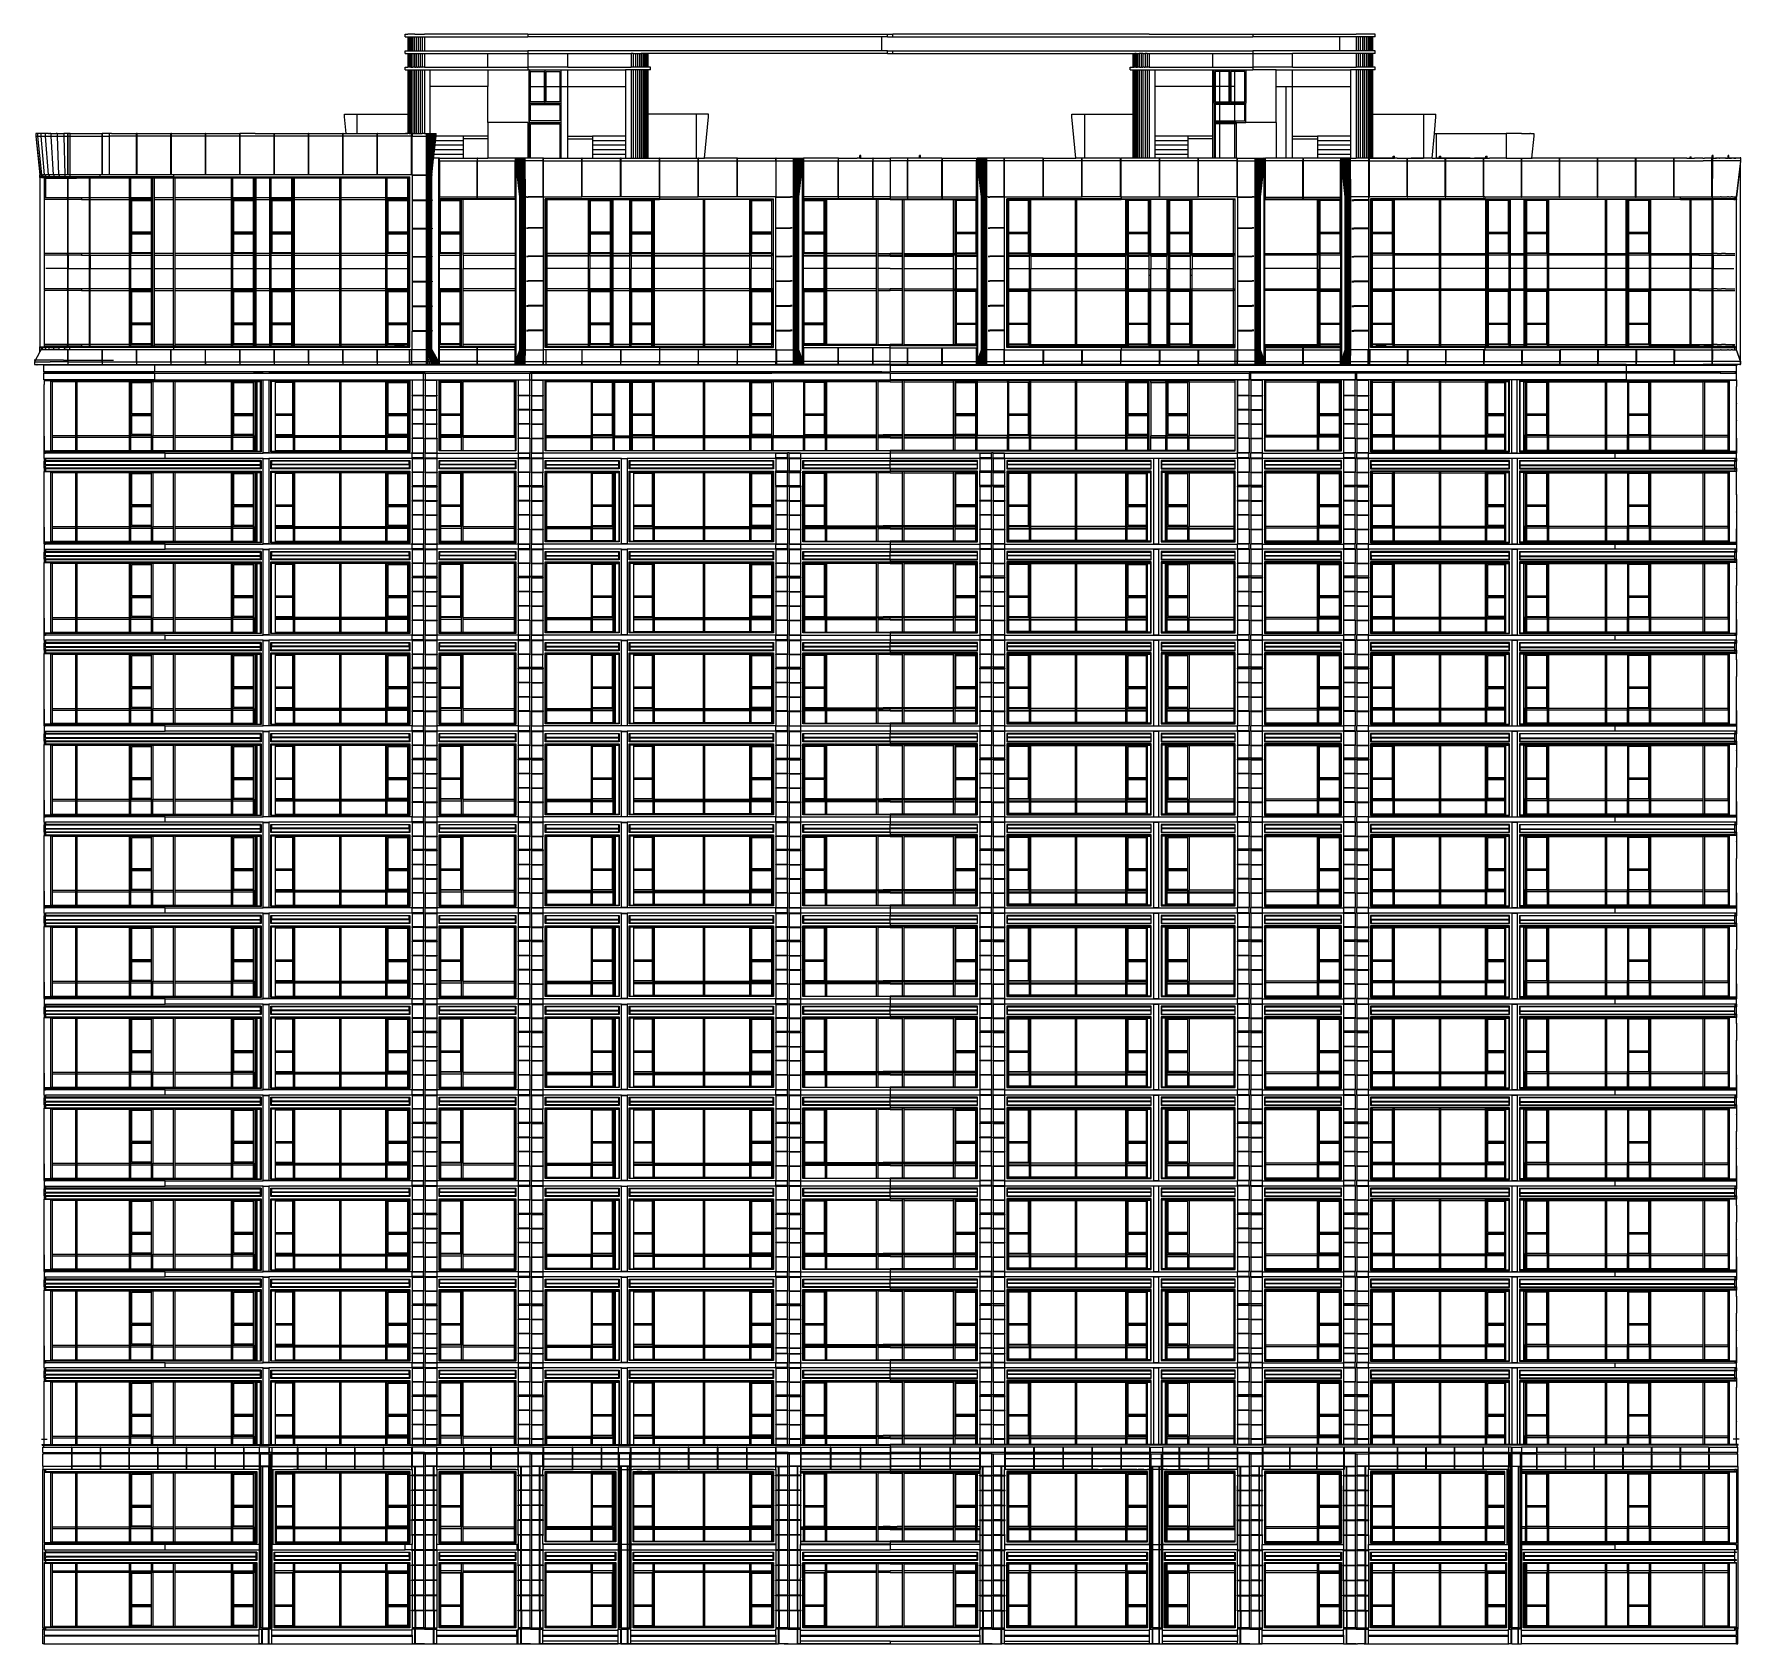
# Model space of a CAD drawing. Extents: x -311 to 61613, y 0 to 58400.
import ezdxf

# ---------------------------------------------------------------- set-up
doc = ezdxf.new("R2010")
doc.units = 0
doc.header["$LTSCALE"] = 1000
doc.header["$MEASUREMENT"] = 0
doc.layers.add('AD-AREA-OUTL', color=31, linetype='Continuous')

msp = doc.modelspace()

# ---------------------------------------------------------------- linework, layer by layer
at = {"layer": 'AD-AREA-OUTL', "color": 252}
for p, q in [((13150, 58400), (13155, 58400)), ((13150, 58300), (13150, 58400)), ((13150, 58300), (13155, 58300)), ((13155, 58400), (13173, 58400)), ((13155, 58300), (13173, 58300)), ((13173, 58400), (13203, 58400)), ((13173, 58300), (13203, 58300)), ((13203, 58400), (13243, 58400)), ((13203, 58300), (13243, 58300)), ((13294, 58400), (13243, 58400)), ((13243, 58300), (13246, 58300)), ((13246, 58300), (13250, 58300)), ((13246, 58300), (13246, 57800)), ((13250, 58300), (13251, 58300)), ((13250, 58300), (13250, 57800)), ((13251, 58300), (13267, 58300)), ((13251, 58300), (13251, 57800)), ((13267, 58300), (13292, 58300)), ((13267, 58300), (13267, 57800)), ((13292, 58300), (13294, 58300)), ((13292, 58300), (13292, 57800)), ((13355, 58400), (13294, 58400)), ((13294, 58300), (13327, 58300)), ((13327, 58300), (13355, 58300)), ((13327, 58300), (13327, 57800)), ((13424, 58400), (13355, 58400)), ((13355, 58300), (13370, 58300)), ((13370, 58300), (13422, 58300)), ((13370, 58300), (13370, 57800)), ((13422, 58300), (13424, 58300)), ((13422, 58300), (13422, 57800)), ((13500, 58400), (13424, 58400)), ((13424, 58300), (13481, 58300)), ((13481, 58300), (13500, 58300)), ((13481, 58300), (13481, 57800)), ((13500, 58400), (13582, 58400)), ((13500, 58300), (13546, 58300)), ((13546, 58300), (13582, 58300)), ((13546, 58300), (13546, 57800)), ((13582, 58400), (13669, 58400)), ((13582, 58300), (13617, 58300)), ((13617, 58300), (13669, 58300)), ((13617, 58300), (13617, 57800)), ((13669, 58400), (13758, 58400)), ((13669, 58300), (13691, 58300)), ((13691, 58300), (13758, 58300)), ((13691, 58300), (13691, 57800)), ((13758, 58400), (13846, 58400)), ((13758, 58300), (13768, 58300)), ((13768, 58300), (13846, 58300)), ((13768, 58300), (13768, 57800)), ((17600, 58400), (13846, 58400)), ((13846, 58300), (13846, 58300)), ((13846, 58300), (13846, 57800)), ((13846, 58300), (17600, 58300)), ((17600, 58400), (21353, 58400)), ((17600, 58400), (17600, 58300)), ((21353, 58300), (17600, 58300)), ((21353, 58400), (30650, 58400)), ((30450, 58300), (21353, 58300)), ((30450, 58300), (30450, 58300)), ((30650, 58300), (30450, 58300)), ((30450, 57800), (30450, 58300)), ((30450, 57800), (30450, 58300)), ((30650, 58400), (30850, 58400)), ((30650, 58300), (30650, 58400)), ((30650, 58300), (30850, 58300)), ((40146, 58400), (30850, 58400)), ((30850, 58300), (30850, 58400)), ((30850, 58300), (40146, 58300)), ((40146, 58400), (43900, 58400)), ((40146, 58300), (43900, 58300)), ((43900, 58400), (47653, 58400)), ((43900, 58400), (43900, 58300)), ((47053, 58300), (43900, 58300)), ((47650, 58300), (47053, 58300)), ((47053, 58300), (47053, 57800)), ((47653, 58300), (47650, 58300)), ((47650, 58300), (47650, 57800)), ((47741, 58400), (47653, 58400)), ((47728, 58300), (47653, 58300)), ((47741, 58300), (47728, 58300)), ((47728, 58300), (47728, 57800)), ((47831, 58400), (47741, 58400)), ((47805, 58300), (47741, 58300)), ((47831, 58300), (47805, 58300)), ((47805, 58300), (47805, 57800)), ((47918, 58400), (47831, 58400)), ((47879, 58300), (47831, 58300)), ((47918, 58300), (47879, 58300)), ((47879, 58300), (47879, 57800)), ((48000, 58400), (47918, 58400)), ((47950, 58300), (47918, 58300)), ((48000, 58300), (47950, 58300)), ((47950, 58300), (47950, 57800)), ((48076, 58400), (48000, 58400)), ((48015, 58300), (48000, 58300)), ((48074, 58300), (48015, 58300)), ((48015, 58300), (48015, 57800)), ((48076, 58300), (48074, 58300)), ((48074, 58300), (48074, 57800)), ((48145, 58400), (48076, 58400)), ((48126, 58300), (48076, 58300)), ((48145, 58300), (48126, 58300)), ((48126, 58300), (48126, 57800)), ((48205, 58400), (48145, 58400)), ((48169, 58300), (48145, 58300)), ((48204, 58300), (48169, 58300)), ((48169, 58300), (48169, 57800)), ((48205, 58300), (48204, 58300)), ((48204, 58300), (48204, 57800)), ((48256, 58400), (48205, 58400)), ((48229, 58300), (48205, 58300)), ((48245, 58300), (48229, 58300)), ((48229, 58300), (48229, 57800)), ((48250, 58300), (48245, 58300)), ((48245, 58300), (48245, 57800)), ((48256, 58300), (48250, 58300)), ((48250, 58300), (48250, 57800)), ((48297, 58400), (48256, 58400)), ((48297, 58300), (48256, 58300)), ((48326, 58400), (48297, 58400)), ((48326, 58300), (48297, 58300)), ((48344, 58400), (48326, 58400)), ((48344, 58300), (48326, 58300)), ((48350, 58400), (48344, 58400)), ((48350, 58300), (48344, 58300)), ((48350, 58300), (48350, 58400)), ((13150, 57800), (13155, 57800)), ((13150, 57700), (13150, 57800)), ((13150, 57700), (13155, 57700)), ((13155, 57800), (13173, 57800)), ((13155, 57700), (13173, 57700)), ((13173, 57800), (13203, 57800)), ((13173, 57700), (13203, 57700)), ((13203, 57800), (13243, 57800)), ((13203, 57700), (13243, 57700)), ((13243, 57800), (13246, 57800)), ((13250, 57700), (13243, 57700)), ((13246, 57800), (13250, 57800)), ((13251, 57800), (13250, 57800)), ((13250, 57700), (13255, 57700)), ((13250, 57700), (13250, 57200)), ((13251, 57800), (13267, 57800)), ((13255, 57700), (13270, 57700)), ((13255, 57700), (13255, 57200)), ((13267, 57800), (13292, 57800)), ((13270, 57700), (13294, 57700)), ((13270, 57700), (13270, 57200)), ((13292, 57800), (13294, 57800)), ((13294, 57800), (13327, 57800)), ((13294, 57700), (13295, 57700)), ((13295, 57700), (13330, 57700)), ((13295, 57700), (13295, 57200)), ((13327, 57800), (13355, 57800)), ((13330, 57700), (13355, 57700)), ((13330, 57700), (13330, 57200)), ((13355, 57800), (13370, 57800)), ((13355, 57700), (13374, 57700)), ((13370, 57800), (13422, 57800)), ((13374, 57700), (13424, 57700)), ((13374, 57700), (13374, 57200)), ((13422, 57800), (13424, 57800)), ((13424, 57800), (13481, 57800)), ((13424, 57700), (13426, 57700)), ((13426, 57700), (13485, 57700)), ((13426, 57700), (13426, 57200)), ((13481, 57800), (13500, 57800)), ((13485, 57700), (13500, 57700)), ((13485, 57700), (13485, 57200)), ((13500, 57800), (13546, 57800)), ((13500, 57700), (13550, 57700)), ((13546, 57800), (13582, 57800)), ((13550, 57700), (13582, 57700)), ((13550, 57700), (13550, 57200)), ((13582, 57800), (13617, 57800)), ((13582, 57700), (13620, 57700)), ((13617, 57800), (13669, 57800)), ((13620, 57700), (13669, 57700)), ((13620, 57700), (13620, 57200)), ((13669, 57800), (13691, 57800)), ((13669, 57700), (13694, 57700)), ((13691, 57800), (13758, 57800)), ((13694, 57700), (13758, 57700)), ((13694, 57700), (13694, 57200)), ((13758, 57800), (13768, 57800)), ((13758, 57700), (13771, 57700)), ((13768, 57800), (13846, 57800)), ((13771, 57700), (13846, 57700)), ((13771, 57700), (13771, 57200)), ((13846, 57800), (13846, 57800)), ((13846, 57800), (17600, 57800)), ((13846, 57700), (13850, 57700)), ((13850, 57700), (16150, 57700)), ((13850, 57700), (13850, 57200)), ((16150, 57700), (17600, 57700)), ((16150, 57200), (16150, 57700)), ((21353, 57800), (17600, 57800)), ((17600, 57800), (17600, 57700)), ((17600, 57700), (19050, 57700)), ((17600, 57700), (17600, 57200)), ((19050, 57700), (21350, 57700)), ((19050, 57200), (19050, 57700)), ((21353, 57700), (21350, 57700)), ((21350, 57700), (21350, 57200)), ((30450, 57800), (21353, 57800)), ((21428, 57700), (21353, 57700)), ((21428, 57700), (21505, 57700)), ((21428, 57700), (21428, 57200)), ((21505, 57700), (21579, 57700)), ((21505, 57700), (21505, 57200)), ((21579, 57700), (21650, 57700)), ((21579, 57700), (21579, 57200)), ((21650, 57700), (21715, 57700)), ((21650, 57700), (21650, 57200)), ((21774, 57700), (21715, 57700)), ((21715, 57700), (21715, 57200)), ((21826, 57700), (21774, 57700)), ((21774, 57700), (21774, 57200)), ((21869, 57700), (21826, 57700)), ((21826, 57700), (21826, 57200)), ((21904, 57700), (21869, 57700)), ((21869, 57700), (21869, 57200)), ((21929, 57700), (21904, 57700)), ((21904, 57700), (21904, 57200)), ((21945, 57700), (21929, 57700)), ((21929, 57700), (21929, 57200)), ((21950, 57700), (21945, 57700)), ((21945, 57700), (21945, 57200)), ((30650, 57700), (21950, 57700)), ((21950, 57700), (21950, 57200)), ((30650, 57800), (30450, 57800)), ((30450, 57800), (30450, 57800)), ((30650, 57800), (30850, 57800)), ((30650, 57700), (30650, 57800)), ((30650, 57700), (30850, 57700)), ((30850, 57800), (40146, 57800)), ((30850, 57700), (30850, 57800)), ((30850, 57700), (39550, 57700)), ((39550, 57700), (39550, 57200)), ((39550, 57700), (39555, 57700)), ((39555, 57700), (39555, 57200)), ((39555, 57700), (39570, 57700)), ((39570, 57700), (39595, 57700)), ((39570, 57700), (39570, 57200)), ((39595, 57700), (39595, 57200)), ((39595, 57700), (39630, 57700)), ((39674, 57700), (39630, 57700)), ((39630, 57700), (39630, 57200)), ((39674, 57700), (39726, 57700)), ((39674, 57700), (39674, 57200)), ((39726, 57700), (39726, 57200)), ((39726, 57700), (39785, 57700)), ((39850, 57700), (39785, 57700)), ((39785, 57700), (39785, 57200)), ((39920, 57700), (39850, 57700)), ((39850, 57700), (39850, 57200)), ((39920, 57700), (39994, 57700)), ((39920, 57700), (39920, 57200)), ((40071, 57700), (39994, 57700)), ((39994, 57700), (39994, 57200)), ((40071, 57700), (40146, 57700)), ((40071, 57700), (40071, 57200)), ((40146, 57800), (43900, 57800)), ((40146, 57700), (40150, 57700)), ((40150, 57700), (42450, 57700)), ((40150, 57700), (40150, 57200)), ((42450, 57700), (43900, 57700)), ((42450, 57200), (42450, 57700)), ((47053, 57800), (43900, 57800)), ((43900, 57800), (43900, 57700)), ((43900, 57700), (45350, 57700)), ((43900, 57700), (43900, 57200)), ((47650, 57700), (45350, 57700)), ((45350, 57200), (45350, 57700)), ((47650, 57800), (47053, 57800)), ((47650, 57800), (47653, 57800)), ((47653, 57700), (47650, 57700)), ((47650, 57700), (47650, 57200)), ((47728, 57800), (47653, 57800)), ((47728, 57700), (47653, 57700)), ((47741, 57800), (47728, 57800)), ((47741, 57700), (47728, 57700)), ((47728, 57700), (47728, 57200)), ((47805, 57800), (47741, 57800)), ((47805, 57700), (47741, 57700)), ((47831, 57800), (47805, 57800)), ((47831, 57700), (47805, 57700)), ((47805, 57700), (47805, 57200)), ((47879, 57800), (47831, 57800)), ((47879, 57700), (47831, 57700)), ((47918, 57800), (47879, 57800)), ((47918, 57700), (47879, 57700)), ((47879, 57700), (47879, 57200)), ((47950, 57800), (47918, 57800)), ((47950, 57700), (47918, 57700)), ((48000, 57800), (47950, 57800)), ((48000, 57700), (47950, 57700)), ((47950, 57700), (47950, 57200)), ((48015, 57800), (48000, 57800)), ((48015, 57700), (48000, 57700)), ((48074, 57800), (48015, 57800)), ((48074, 57700), (48015, 57700)), ((48015, 57700), (48015, 57200)), ((48076, 57800), (48074, 57800)), ((48076, 57700), (48074, 57700)), ((48074, 57700), (48074, 57200)), ((48126, 57800), (48076, 57800)), ((48126, 57700), (48076, 57700)), ((48145, 57800), (48126, 57800)), ((48145, 57700), (48126, 57700)), ((48126, 57700), (48126, 57200)), ((48169, 57800), (48145, 57800)), ((48169, 57700), (48145, 57700)), ((48204, 57800), (48169, 57800)), ((48204, 57700), (48169, 57700)), ((48169, 57700), (48169, 57200)), ((48205, 57800), (48204, 57800)), ((48205, 57700), (48204, 57700)), ((48204, 57700), (48204, 57200)), ((48229, 57800), (48205, 57800)), ((48229, 57700), (48205, 57700)), ((48245, 57800), (48229, 57800)), ((48245, 57700), (48229, 57700)), ((48229, 57700), (48229, 57200)), ((48250, 57800), (48245, 57800)), ((48250, 57700), (48245, 57700)), ((48245, 57700), (48245, 57200)), ((48256, 57800), (48250, 57800)), ((48256, 57700), (48250, 57700)), ((48250, 57700), (48250, 57200)), ((48297, 57800), (48256, 57800)), ((48297, 57700), (48256, 57700)), ((48326, 57800), (48297, 57800)), ((48326, 57700), (48297, 57700)), ((48344, 57800), (48326, 57800)), ((48344, 57700), (48326, 57700)), ((48350, 57800), (48344, 57800)), ((48350, 57700), (48344, 57700)), ((48350, 57700), (48350, 57800)), ((13150, 57200), (13155, 57200)), ((13150, 57100), (13150, 57200)), ((13150, 57100), (13155, 57100)), ((13155, 57200), (13173, 57200)), ((13155, 57100), (13173, 57100)), ((13173, 57200), (13203, 57200)), ((13173, 57100), (13203, 57100)), ((13203, 57200), (13243, 57200)), ((13203, 57100), (13243, 57100)), ((13243, 57200), (13250, 57200)), ((13243, 57100), (13250, 57100)), ((13255, 57200), (13250, 57200)), ((13250, 57100), (13250, 55500)), ((13250, 57100), (13255, 57100)), ((13270, 57200), (13255, 57200)), ((13255, 57100), (13270, 57100)), ((13255, 57100), (13255, 54800)), ((13294, 57200), (13270, 57200)), ((13270, 57100), (13294, 57100)), ((13270, 57100), (13270, 54800)), ((13294, 57200), (13295, 57200)), ((13294, 57100), (13295, 57100)), ((13330, 57200), (13295, 57200)), ((13295, 57100), (13330, 57100)), ((13295, 57100), (13295, 54800)), ((13355, 57200), (13330, 57200)), ((13330, 57100), (13355, 57100)), ((13330, 57100), (13330, 54800)), ((13355, 57200), (13374, 57200)), ((13355, 57100), (13374, 57100)), ((13374, 57200), (13424, 57200)), ((13374, 57100), (13424, 57100)), ((13374, 57100), (13374, 54800)), ((13424, 57200), (13426, 57200)), ((13424, 57100), (13426, 57100)), ((13485, 57200), (13426, 57200)), ((13426, 57100), (13485, 57100)), ((13426, 57100), (13426, 54800)), ((13500, 57200), (13485, 57200)), ((13485, 57100), (13500, 57100)), ((13485, 57100), (13485, 54800)), ((13500, 57200), (13550, 57200)), ((13500, 57100), (13550, 57100)), ((13582, 57200), (13550, 57200)), ((13550, 57100), (13582, 57100)), ((13550, 57100), (13550, 54800)), ((13582, 57200), (13620, 57200)), ((13582, 57100), (13620, 57100)), ((13669, 57200), (13620, 57200)), ((13620, 57100), (13669, 57100)), ((13620, 57100), (13620, 54800)), ((13669, 57200), (13694, 57200)), ((13669, 57100), (13694, 57100)), ((13758, 57200), (13694, 57200)), ((13694, 57100), (13758, 57100)), ((13694, 57100), (13694, 54800)), ((13758, 57200), (13771, 57200)), ((13758, 57100), (13771, 57100)), ((13846, 57200), (13771, 57200)), ((13771, 57100), (13846, 57100)), ((13771, 57100), (13771, 54800)), ((13846, 57200), (13850, 57200)), ((13846, 57100), (13850, 57100)), ((13850, 57200), (16150, 57200)), ((13850, 57100), (14050, 57100)), ((13850, 57100), (13850, 54800)), ((14050, 57100), (16150, 57100)), ((14050, 57100), (14050, 56500)), ((16150, 57200), (17600, 57200)), ((16150, 57100), (17600, 57100)), ((16150, 57100), (16150, 56500)), ((19050, 57200), (17600, 57200)), ((17600, 57200), (17600, 57100)), ((17650, 57100), (17600, 57100)), ((17650, 56500), (17650, 57100)), ((17650, 57100), (17659, 57100)), ((17659, 57100), (18229, 57100)), ((17659, 57100), (17659, 56500)), ((17694, 56500), (17694, 57050)), ((17694, 57050), (18195, 57050)), ((18195, 57050), (18195, 56500)), ((18229, 57100), (18800, 57100)), ((18229, 55900), (18229, 57100)), ((18264, 56500), (18264, 57050)), ((18264, 57050), (18765, 57050)), ((18765, 57050), (18765, 56500)), ((18800, 57100), (19050, 57100)), ((18800, 57100), (18800, 56500)), ((19050, 57200), (21350, 57200)), ((19050, 57100), (21150, 57100)), ((19050, 56500), (19050, 57100)), ((21350, 57100), (21150, 57100)), ((21150, 57100), (21150, 56500)), ((21350, 57200), (21353, 57200)), ((21353, 57100), (21350, 57100)), ((21350, 57100), (21350, 53900)), ((21428, 57200), (21353, 57200)), ((21428, 57100), (21353, 57100)), ((21441, 57200), (21428, 57200)), ((21441, 57100), (21428, 57100)), ((21428, 57100), (21428, 53900)), ((21505, 57200), (21441, 57200)), ((21505, 57100), (21441, 57100)), ((21531, 57200), (21505, 57200)), ((21531, 57100), (21505, 57100)), ((21505, 57100), (21505, 53900)), ((21579, 57200), (21531, 57200)), ((21579, 57100), (21531, 57100)), ((21618, 57200), (21579, 57200)), ((21618, 57100), (21579, 57100)), ((21579, 57100), (21579, 53900)), ((21650, 57200), (21618, 57200)), ((21650, 57100), (21618, 57100)), ((21700, 57200), (21650, 57200)), ((21700, 57100), (21650, 57100)), ((21650, 57100), (21650, 53900)), ((21715, 57200), (21700, 57200)), ((21715, 57100), (21700, 57100)), ((21774, 57200), (21715, 57200)), ((21774, 57100), (21715, 57100)), ((21715, 57100), (21715, 53900)), ((21776, 57200), (21774, 57200)), ((21776, 57100), (21774, 57100)), ((21774, 57100), (21774, 53900)), ((21826, 57200), (21776, 57200)), ((21826, 57100), (21776, 57100)), ((21845, 57200), (21826, 57200)), ((21845, 57100), (21826, 57100)), ((21826, 57100), (21826, 53900)), ((21869, 57200), (21845, 57200)), ((21869, 57100), (21845, 57100)), ((21904, 57200), (21869, 57200)), ((21904, 57100), (21869, 57100)), ((21869, 57100), (21869, 53900)), ((21905, 57200), (21904, 57200)), ((21905, 57100), (21904, 57100)), ((21904, 57100), (21904, 53900)), ((21929, 57200), (21905, 57200)), ((21929, 57100), (21905, 57100)), ((21945, 57200), (21929, 57200)), ((21945, 57100), (21929, 57100)), ((21929, 57100), (21929, 53900)), ((21950, 57200), (21945, 57200)), ((21950, 57100), (21945, 57100)), ((21945, 57100), (21945, 53900)), ((21956, 57200), (21950, 57200)), ((21956, 57100), (21950, 57100)), ((21950, 57100), (21950, 55500)), ((21997, 57200), (21956, 57200)), ((21997, 57100), (21956, 57100)), ((22026, 57200), (21997, 57200)), ((22026, 57100), (21997, 57100)), ((22044, 57200), (22026, 57200)), ((22044, 57100), (22026, 57100)), ((22050, 57200), (22044, 57200)), ((22050, 57100), (22044, 57100)), ((22050, 57100), (22050, 57200)), ((39450, 57200), (39456, 57200)), ((39450, 57100), (39450, 57200)), ((39450, 57100), (39456, 57100)), ((39456, 57200), (39473, 57200)), ((39456, 57100), (39473, 57100)), ((39473, 57200), (39503, 57200)), ((39473, 57100), (39503, 57100)), ((39503, 57200), (39544, 57200)), ((39503, 57100), (39544, 57100)), ((39544, 57200), (39550, 57200)), ((39544, 57100), (39550, 57100)), ((39555, 57200), (39550, 57200)), ((39550, 57100), (39550, 55500)), ((39550, 57100), (39555, 57100)), ((39570, 57200), (39555, 57200)), ((39555, 57100), (39555, 53900)), ((39555, 57100), (39570, 57100)), ((39570, 57200), (39594, 57200)), ((39570, 57100), (39594, 57100)), ((39570, 57100), (39570, 53900)), ((39594, 57200), (39595, 57200)), ((39594, 57100), (39595, 57100)), ((39630, 57200), (39595, 57200)), ((39595, 57100), (39595, 53900)), ((39595, 57100), (39630, 57100)), ((39655, 57200), (39630, 57200)), ((39630, 57100), (39655, 57100)), ((39630, 57100), (39630, 53900)), ((39655, 57200), (39674, 57200)), ((39655, 57100), (39674, 57100)), ((39674, 57200), (39724, 57200)), ((39674, 57100), (39724, 57100)), ((39674, 57100), (39674, 53900)), ((39726, 57200), (39724, 57200)), ((39724, 57100), (39726, 57100)), ((39785, 57200), (39726, 57200)), ((39726, 57100), (39726, 53900)), ((39726, 57100), (39785, 57100)), ((39800, 57200), (39785, 57200)), ((39785, 57100), (39800, 57100)), ((39785, 57100), (39785, 53900)), ((39800, 57200), (39850, 57200)), ((39800, 57100), (39850, 57100)), ((39882, 57200), (39850, 57200)), ((39850, 57100), (39882, 57100)), ((39850, 57100), (39850, 53900)), ((39882, 57200), (39920, 57200)), ((39882, 57100), (39920, 57100)), ((39969, 57200), (39920, 57200)), ((39920, 57100), (39969, 57100)), ((39920, 57100), (39920, 53900)), ((39969, 57200), (39994, 57200)), ((39969, 57100), (39994, 57100)), ((40058, 57200), (39994, 57200)), ((39994, 57100), (40058, 57100)), ((39994, 57100), (39994, 53900)), ((40058, 57200), (40071, 57200)), ((40058, 57100), (40071, 57100)), ((40146, 57200), (40071, 57200)), ((40071, 57100), (40071, 53900)), ((40071, 57100), (40146, 57100)), ((40150, 57200), (40146, 57200)), ((40146, 57100), (40150, 57100)), ((40150, 57200), (42450, 57200)), ((40150, 57100), (40350, 57100)), ((40150, 57100), (40150, 53900)), ((40350, 57100), (42450, 57100)), ((40350, 57100), (40350, 56500)), ((42450, 57200), (43900, 57200)), ((42450, 57100), (42504, 57100)), ((42450, 56500), (42450, 57100)), ((42504, 56500), (42504, 57100)), ((42504, 57100), (43077, 57100)), ((42700, 57050), (42538, 57050)), ((42538, 57050), (42538, 56500)), ((43042, 57050), (42700, 57050)), ((42700, 57050), (42700, 56500)), ((43042, 56500), (43042, 57050)), ((43077, 55900), (43077, 57100)), ((43077, 57100), (43650, 57100)), ((43250, 57050), (43112, 57050)), ((43112, 57050), (43112, 56500)), ((43615, 57050), (43250, 57050)), ((43250, 56500), (43250, 57050)), ((43615, 55950), (43615, 57050)), ((43650, 57100), (43900, 57100)), ((43650, 57100), (43650, 55900)), ((45350, 57200), (43900, 57200)), ((43900, 57200), (43900, 57100)), ((44750, 57100), (43900, 57100)), ((44750, 56500), (44750, 57100)), ((44750, 57100), (45350, 57100)), ((45350, 57200), (47650, 57200)), ((45350, 57100), (47450, 57100)), ((45350, 56500), (45350, 57100)), ((47650, 57100), (47450, 57100)), ((47450, 57100), (47450, 56500)), ((47650, 57200), (47653, 57200)), ((47653, 57100), (47650, 57100)), ((47650, 57100), (47650, 53900)), ((47728, 57200), (47653, 57200)), ((47728, 57100), (47653, 57100)), ((47741, 57200), (47728, 57200)), ((47741, 57100), (47728, 57100)), ((47728, 57100), (47728, 53900)), ((47805, 57200), (47741, 57200)), ((47805, 57100), (47741, 57100)), ((47831, 57200), (47805, 57200)), ((47831, 57100), (47805, 57100)), ((47805, 57100), (47805, 53900)), ((47879, 57200), (47831, 57200)), ((47879, 57100), (47831, 57100)), ((47918, 57200), (47879, 57200)), ((47918, 57100), (47879, 57100)), ((47879, 57100), (47879, 53900)), ((47950, 57200), (47918, 57200)), ((47950, 57100), (47918, 57100)), ((48000, 57200), (47950, 57200)), ((48000, 57100), (47950, 57100)), ((47950, 57100), (47950, 53900)), ((48015, 57200), (48000, 57200)), ((48015, 57100), (48000, 57100)), ((48074, 57200), (48015, 57200)), ((48074, 57100), (48015, 57100)), ((48015, 57100), (48015, 53900)), ((48076, 57200), (48074, 57200)), ((48076, 57100), (48074, 57100)), ((48074, 57100), (48074, 53900)), ((48126, 57200), (48076, 57200)), ((48126, 57100), (48076, 57100)), ((48145, 57200), (48126, 57200)), ((48145, 57100), (48126, 57100)), ((48126, 57100), (48126, 53900)), ((48169, 57200), (48145, 57200)), ((48169, 57100), (48145, 57100)), ((48204, 57200), (48169, 57200)), ((48204, 57100), (48169, 57100)), ((48169, 57100), (48169, 53900)), ((48205, 57200), (48204, 57200)), ((48205, 57100), (48204, 57100)), ((48204, 57100), (48204, 53900)), ((48229, 57200), (48205, 57200)), ((48229, 57100), (48205, 57100)), ((48245, 57200), (48229, 57200)), ((48245, 57100), (48229, 57100)), ((48229, 57100), (48229, 53900)), ((48250, 57200), (48245, 57200)), ((48250, 57100), (48245, 57100)), ((48245, 57100), (48245, 53900)), ((48256, 57200), (48250, 57200)), ((48256, 57100), (48250, 57100)), ((48250, 57100), (48250, 55500)), ((48297, 57200), (48256, 57200)), ((48297, 57100), (48256, 57100)), ((48326, 57200), (48297, 57200)), ((48326, 57100), (48297, 57100)), ((48344, 57200), (48326, 57200)), ((48344, 57100), (48326, 57100)), ((48350, 57200), (48344, 57200)), ((48350, 57100), (48344, 57100)), ((48350, 57100), (48350, 57200)), ((14050, 56500), (14050, 54800)), ((16150, 56500), (14050, 56500)), ((16150, 55200), (16150, 56500)), ((17650, 53900), (17650, 56500)), ((17650, 56500), (17659, 56500)), ((17659, 56500), (17659, 55900)), ((17694, 55950), (17694, 56500)), ((17694, 56500), (18195, 56500)), ((18195, 56500), (18195, 55950)), ((18264, 55950), (18264, 56500)), ((18264, 56500), (18765, 56500)), ((18765, 56500), (18765, 55950)), ((18800, 56500), (18800, 55900)), ((18800, 56500), (19050, 56500)), ((19050, 54700), (19050, 56500)), ((19050, 56500), (21150, 56500)), ((21150, 56500), (21150, 54700)), ((40350, 56500), (40350, 54700)), ((42450, 56500), (40350, 56500)), ((42450, 54700), (42450, 56500)), ((42504, 56500), (42450, 56500)), ((42504, 55900), (42504, 56500)), ((42538, 56500), (42538, 55950)), ((42700, 56500), (42538, 56500)), ((42700, 56500), (42700, 55950)), ((43042, 56500), (42700, 56500)), ((43042, 55950), (43042, 56500)), ((43112, 56500), (43112, 55950)), ((43250, 56500), (43112, 56500)), ((43250, 55950), (43250, 56500)), ((44750, 55200), (44750, 56500)), ((44750, 56500), (45100, 56500)), ((45100, 56500), (45350, 56500)), ((45100, 56500), (45100, 53900)), ((45350, 54700), (45350, 56500)), ((45350, 56500), (47450, 56500)), ((47450, 56500), (47450, 54700)), ((17659, 55900), (18229, 55900)), ((17659, 55200), (17659, 55900)), ((18195, 55950), (17694, 55950)), ((17694, 55250), (17694, 55850)), ((17694, 55850), (18765, 55850)), ((18229, 55900), (18800, 55900)), ((18765, 55950), (18264, 55950)), ((18765, 55850), (18765, 55250)), ((18800, 55900), (18800, 55200)), ((43077, 55900), (42504, 55900)), ((42504, 55900), (42504, 55200)), ((42538, 55950), (42700, 55950)), ((42700, 55850), (42538, 55850)), ((42538, 55850), (42538, 55250)), ((42700, 55950), (43042, 55950)), ((43250, 55850), (42700, 55850)), ((42700, 55850), (42700, 55250)), ((43650, 55900), (43077, 55900)), ((43112, 55950), (43250, 55950)), ((43250, 55950), (43615, 55950)), ((43615, 55850), (43250, 55850)), ((43250, 55250), (43250, 55850)), ((43615, 55250), (43615, 55850)), ((43650, 55200), (43650, 55900)), ((10950, 55500), (11400, 55500)), ((10950, 55400), (10950, 55500)), ((11006, 54800), (10950, 55400)), ((11400, 55500), (13250, 55500)), ((11400, 55500), (11400, 54800)), ((13250, 55500), (13250, 54800)), ((16150, 55200), (16150, 54700)), ((17600, 55200), (16150, 55200)), ((17600, 55200), (17600, 53900)), ((17659, 53900), (17659, 55200)), ((17659, 55200), (18800, 55200)), ((18765, 55250), (17694, 55250)), ((17694, 53900), (17694, 55150)), ((17694, 55150), (18765, 55150)), ((18765, 55150), (18765, 53900)), ((18800, 55200), (18800, 53900)), ((23705, 55500), (21950, 55500)), ((21950, 55500), (21950, 53900)), ((24155, 55500), (23705, 55500)), ((23705, 55500), (23705, 53900)), ((24015, 53900), (24155, 55400)), ((24155, 55400), (24155, 55500)), ((37344, 55500), (37795, 55500)), ((37344, 55400), (37344, 55500)), ((37485, 53900), (37344, 55400)), ((37795, 55500), (39550, 55500)), ((37795, 55500), (37795, 53900)), ((39550, 55500), (39550, 53900)), ((43300, 55200), (42504, 55200)), ((42504, 55200), (42504, 53900)), ((42538, 55250), (42700, 55250)), ((42700, 55150), (42538, 55150)), ((42538, 55150), (42538, 53900)), ((42700, 55250), (43250, 55250)), ((43250, 55150), (42700, 55150)), ((42700, 55150), (42700, 53900)), ((43250, 55250), (43615, 55250)), ((43300, 55150), (43250, 55150)), ((43250, 53900), (43250, 55150)), ((43300, 55200), (43650, 55200)), ((43300, 55200), (43300, 55150)), ((43300, 55150), (43300, 53900)), ((44750, 55200), (43650, 55200)), ((44750, 55200), (44750, 53900)), ((48250, 55500), (50100, 55500)), ((48250, 55500), (48250, 53900)), ((50100, 55500), (50550, 55500)), ((50100, 55500), (50100, 53900)), ((50493, 54800), (50550, 55400)), ((50550, 55400), (50550, 55500)), ((-250, 54800), (-250, 54700)), ((-246, 54800), (-250, 54800)), ((-250, 54700), (-100, 53300)), ((-250, 54700), (-246, 54700)), ((-246, 54800), (-246, 54700)), ((-184, 54800), (-246, 54800)), ((-246, 54700), (-96, 53300)), ((-246, 54700), (-184, 54700)), ((-184, 54800), (-184, 54700)), ((-70, 54800), (-184, 54800)), ((-184, 54700), (-42, 53300)), ((-184, 54700), (-70, 54700)), ((-70, 54800), (-53, 54800)), ((-70, 54800), (-70, 54700)), ((-70, 54700), (58, 53300)), ((-70, 54700), (90, 54700)), ((90, 54800), (-53, 54800)), ((90, 54800), (-53, 54800)), ((150, 54800), (90, 54800)), ((150, 54800), (90, 54800)), ((90, 54800), (90, 54700)), ((90, 54800), (90, 54800)), ((90, 54700), (199, 53300)), ((90, 54700), (290, 54700)), ((203, 54800), (150, 54800)), ((212, 54800), (203, 54800)), ((212, 54800), (242, 54800)), ((212, 54800), (212, 54800)), ((212, 54800), (212, 54800)), ((249, 54800), (242, 54800)), ((267, 54800), (249, 54800)), ((290, 54800), (267, 54800)), ((290, 54800), (267, 54800)), ((293, 54800), (290, 54800)), ((293, 54800), (290, 54800)), ((290, 54800), (290, 54700)), ((290, 54800), (290, 54800)), ((290, 54700), (375, 53300)), ((290, 54700), (520, 54700)), ((293, 54800), (417, 54800)), ((419, 54800), (417, 54800)), ((419, 54800), (485, 54800)), ((520, 54800), (485, 54800)), ((520, 54800), (485, 54800)), ((525, 54800), (520, 54800)), ((525, 54800), (520, 54800)), ((520, 54800), (520, 54700)), ((520, 54800), (520, 54800)), ((520, 54700), (577, 53300)), ((520, 54700), (771, 54700)), ((525, 54800), (767, 54800)), ((771, 54800), (767, 54800)), ((771, 54800), (767, 54800)), ((767, 54800), (767, 54800)), ((767, 54800), (767, 54800)), ((852, 54800), (771, 54800)), ((852, 54800), (771, 54800)), ((771, 54800), (771, 54700)), ((771, 54800), (771, 54800)), ((771, 54700), (798, 53300)), ((771, 54700), (913, 54700)), ((830, 54800), (830, 54800)), ((913, 54800), (852, 54800)), ((913, 54700), (913, 54800)), ((928, 54800), (913, 54800)), ((913, 54700), (913, 54700)), ((913, 53300), (913, 54700)), ((928, 54700), (913, 54700)), ((928, 54700), (928, 54800)), ((928, 54700), (928, 54800)), ((979, 54800), (928, 54800)), ((979, 54800), (928, 54800)), ((928, 53300), (928, 54700)), ((928, 53300), (928, 54700)), ((928, 54700), (928, 54700)), ((928, 54700), (979, 54700)), ((996, 54800), (979, 54800)), ((996, 54800), (979, 54800)), ((979, 54800), (979, 54700)), ((979, 54800), (979, 54800)), ((979, 54700), (984, 53300)), ((979, 54700), (2160, 54700)), ((996, 54800), (2160, 54800)), ((2160, 54700), (2160, 54800)), ((2175, 54800), (2160, 54800)), ((2160, 54700), (2160, 54700)), ((2160, 53300), (2160, 54700)), ((2175, 54700), (2160, 54700)), ((2175, 54700), (2175, 54800)), ((2175, 54700), (2175, 54800)), ((2412, 54800), (2175, 54800)), ((2412, 54800), (2175, 54800)), ((2175, 53300), (2175, 54700)), ((2175, 53300), (2175, 54700)), ((2175, 54700), (2175, 54700)), ((2175, 54700), (2412, 54700)), ((2500, 54800), (2412, 54800)), ((2500, 54800), (2412, 54800)), ((2412, 54800), (2412, 54700)), ((2412, 54800), (2412, 54800)), ((2412, 54700), (2412, 53300)), ((3407, 54700), (2412, 54700)), ((2500, 54800), (3407, 54800)), ((3407, 54700), (3407, 54800)), ((3423, 54800), (3407, 54800)), ((3407, 54700), (3407, 54700)), ((3407, 53300), (3407, 54700)), ((3423, 54700), (3407, 54700)), ((3423, 54700), (3423, 54800)), ((3423, 54800), (4654, 54800)), ((3423, 54700), (3423, 54800)), ((3423, 53300), (3423, 54700)), ((3423, 53300), (3423, 54700)), ((3423, 54700), (3423, 54700)), ((4654, 54700), (3423, 54700)), ((4654, 54700), (4654, 54800)), ((4670, 54800), (4654, 54800)), ((4654, 54700), (4654, 54700)), ((4654, 53300), (4654, 54700)), ((4670, 54700), (4654, 54700)), ((4670, 54700), (4670, 54800)), ((4670, 54800), (5902, 54800)), ((4670, 54700), (4670, 54800)), ((4670, 53300), (4670, 54700)), ((4670, 53300), (4670, 54700)), ((4670, 54700), (4670, 54700)), ((5902, 54700), (4670, 54700)), ((5902, 54700), (5902, 54800)), ((5917, 54800), (5902, 54800)), ((5902, 54700), (5902, 54700)), ((5902, 53300), (5902, 54700)), ((5917, 54700), (5902, 54700)), ((5917, 54700), (5917, 54800)), ((5917, 54800), (7149, 54800)), ((5917, 54700), (5917, 54800)), ((5917, 53300), (5917, 54700)), ((5917, 53300), (5917, 54700)), ((5917, 54700), (5917, 54700)), ((7149, 54700), (5917, 54700)), ((7149, 54700), (7149, 54800)), ((7164, 54800), (7149, 54800)), ((7149, 54700), (7149, 54700)), ((7149, 53300), (7149, 54700)), ((7164, 54700), (7149, 54700)), ((7164, 54700), (7164, 54800)), ((7700, 54800), (7164, 54800)), ((7164, 54700), (7164, 54800)), ((7164, 53300), (7164, 54700)), ((7164, 53300), (7164, 54700)), ((7164, 54700), (7164, 54700)), ((8396, 54700), (7164, 54700)), ((7704, 54800), (7700, 54800)), ((7704, 54800), (8395, 54800)), ((8396, 54800), (8395, 54800)), ((8397, 54800), (8396, 54800)), ((8396, 54700), (8396, 54800)), ((8396, 54700), (8396, 54700)), ((8396, 53300), (8396, 54700)), ((8411, 54700), (8396, 54700)), ((8397, 54800), (8405, 54800)), ((8411, 54800), (8405, 54800)), ((8411, 54700), (8411, 54800)), ((8411, 54800), (9643, 54800)), ((8411, 54700), (8411, 54800)), ((8411, 53300), (8411, 54700)), ((8411, 53300), (8411, 54700)), ((8411, 54700), (8411, 54700)), ((9643, 54700), (8411, 54700)), ((9657, 54800), (9643, 54800)), ((9643, 54700), (9643, 54800)), ((9643, 54700), (9643, 54700)), ((9643, 53300), (9643, 54700)), ((9658, 54700), (9643, 54700)), ((9658, 54800), (9657, 54800)), ((9658, 54700), (9658, 54800)), ((9658, 54800), (10891, 54800)), ((9658, 54700), (9658, 54800)), ((9658, 53300), (9658, 54700)), ((9658, 53300), (9658, 54700)), ((9658, 54700), (9658, 54700)), ((10891, 54700), (9658, 54700)), ((10891, 54700), (10891, 54800)), ((10905, 54800), (10891, 54800)), ((10891, 54700), (10891, 54700)), ((10891, 53300), (10891, 54700)), ((10905, 54700), (10891, 54700)), ((10905, 54700), (10905, 54800)), ((10905, 54800), (11006, 54800)), ((10905, 54700), (10905, 54800)), ((10905, 53300), (10905, 54700)), ((10905, 53300), (10905, 54700)), ((10905, 54700), (10905, 54700)), ((12138, 54700), (10905, 54700)), ((11006, 54800), (11400, 54800)), ((11400, 54800), (12138, 54800)), ((12138, 54700), (12138, 54800)), ((12152, 54800), (12138, 54800)), ((12138, 54700), (12138, 54700)), ((12138, 53300), (12138, 54700)), ((12152, 54700), (12138, 54700)), ((12152, 54700), (12152, 54800)), ((12152, 54800), (13160, 54800)), ((12152, 54700), (12152, 54800)), ((12152, 53300), (12152, 54700)), ((12152, 53300), (12152, 54700)), ((12152, 54700), (12152, 54700)), ((13385, 54700), (12152, 54700)), ((13160, 54800), (13250, 54800)), ((13250, 54800), (13160, 54800)), ((13255, 54800), (13250, 54800)), ((13250, 54800), (13250, 54800)), ((13270, 54800), (13255, 54800)), ((13295, 54800), (13270, 54800)), ((13295, 54800), (13330, 54800)), ((13374, 54800), (13330, 54800)), ((13370, 54800), (13370, 54800)), ((13385, 54800), (13374, 54800)), ((13385, 54700), (13385, 54800)), ((13400, 54800), (13385, 54800)), ((13385, 54700), (13385, 54700)), ((13385, 53300), (13385, 54700)), ((13400, 54700), (13385, 54700)), ((13400, 54700), (13400, 54800)), ((13400, 54800), (13426, 54800)), ((13400, 54800), (13400, 54700)), ((13400, 53300), (13400, 54700)), ((13400, 53300), (13400, 54700)), ((13400, 54700), (13400, 54700)), ((13400, 54700), (13925, 54700)), ((13432, 54800), (13426, 54800)), ((13432, 54800), (13485, 54800)), ((13432, 54800), (13432, 54800)), ((13485, 54800), (13550, 54800)), ((13550, 54800), (13620, 54800)), ((13620, 54800), (13694, 54800)), ((13694, 54800), (13771, 54800)), ((13850, 54800), (13771, 54800)), ((13840, 54800), (13839, 54800)), ((13850, 54800), (13925, 54800)), ((13920, 53300), (13925, 54700)), ((13925, 54700), (13925, 54800)), ((13925, 54800), (13965, 54800)), ((13965, 54700), (13925, 54700)), ((13946, 53300), (13965, 54700)), ((13965, 54700), (13965, 54800)), ((13965, 54800), (14011, 54800)), ((14011, 54700), (13965, 54700)), ((13971, 53300), (14011, 54700)), ((13996, 53300), (14054, 54700)), ((14011, 54800), (14050, 54800)), ((14011, 54700), (14011, 54800)), ((14054, 54700), (14011, 54700)), ((14020, 53300), (14095, 54700)), ((14042, 53300), (14133, 54700)), ((14050, 54800), (14054, 54800)), ((14054, 54700), (14054, 54800)), ((14054, 54800), (14095, 54800)), ((14095, 54700), (14054, 54700)), ((14061, 53300), (14168, 54700)), ((14078, 53300), (14198, 54700)), ((14093, 53300), (14223, 54700)), ((14095, 54700), (14095, 54800)), ((14095, 54800), (14133, 54800)), ((14133, 54700), (14095, 54700)), ((14104, 53300), (14243, 54700)), ((14113, 53300), (14258, 54700)), ((14118, 53300), (14267, 54700)), ((14133, 54700), (14133, 54800)), ((14133, 54800), (14168, 54800)), ((14168, 54700), (14133, 54700)), ((14168, 54700), (14168, 54800)), ((14168, 54800), (14198, 54800)), ((14198, 54700), (14168, 54700)), ((14198, 54700), (14198, 54800)), ((14198, 54800), (14223, 54800)), ((14223, 54700), (14198, 54700)), ((14223, 54700), (14223, 54800)), ((14223, 54800), (14243, 54800)), ((14243, 54700), (14223, 54700)), ((14234, 54367), (14252, 54534)), ((14243, 54800), (14258, 54800)), ((14243, 54700), (14243, 54800)), ((14258, 54700), (14243, 54700)), ((14252, 54534), (14270, 54700)), ((15250, 54534), (14252, 54534)), ((14258, 54800), (14267, 54800)), ((14258, 54700), (14258, 54800)), ((14267, 54700), (14258, 54700)), ((14267, 54700), (14267, 54800)), ((14267, 54800), (14270, 54800)), ((14270, 54700), (14267, 54700)), ((14270, 54700), (14270, 54800)), ((15250, 54700), (14270, 54700)), ((15250, 54700), (15250, 54600)), ((16150, 54700), (15250, 54700)), ((15250, 54600), (15250, 54534)), ((16150, 54600), (15250, 54600)), ((15250, 54534), (15250, 54367)), ((16150, 54700), (16150, 54600)), ((16150, 54600), (16150, 53900)), ((19050, 54600), (19050, 54700)), ((19050, 54700), (19950, 54700)), ((19050, 53900), (19050, 54600)), ((19050, 54600), (19950, 54600)), ((19950, 54700), (19950, 54600)), ((21150, 54700), (19950, 54700)), ((19950, 54600), (19950, 54534)), ((19950, 54534), (19950, 54367)), ((21150, 54534), (19950, 54534)), ((21150, 54700), (21150, 54534)), ((21150, 54534), (21150, 54367)), ((40350, 54700), (40350, 54534)), ((41550, 54700), (40350, 54700)), ((40350, 54534), (40350, 54367)), ((41550, 54534), (40350, 54534)), ((41550, 54700), (41550, 54600)), ((42450, 54700), (41550, 54700)), ((41550, 54600), (41550, 54534)), ((42450, 54600), (41550, 54600)), ((41550, 54534), (41550, 54367)), ((42450, 54600), (42450, 54700)), ((42450, 53900), (42450, 54600)), ((45350, 54600), (45350, 54700)), ((45350, 54700), (46250, 54700)), ((45350, 53900), (45350, 54600)), ((45350, 54600), (46250, 54600)), ((46250, 54700), (46250, 54600)), ((47450, 54700), (46250, 54700)), ((46250, 54600), (46250, 54534)), ((46250, 54534), (46250, 54367)), ((47450, 54534), (46250, 54534)), ((47450, 54700), (47450, 54534)), ((47450, 54534), (47450, 54367)), ((50409, 53900), (50493, 54800)), ((50493, 54800), (50570, 54800)), ((50570, 53900), (50570, 54800)), ((50570, 54800), (53100, 54800)), ((53655, 54800), (53100, 54800)), ((53100, 54800), (53100, 53900)), ((53655, 54800), (53956, 54800)), ((53655, 54800), (53655, 54800)), ((53985, 54800), (53956, 54800)), ((53956, 54800), (53956, 54800)), ((53985, 54800), (54100, 54800)), ((53985, 54800), (53985, 54800)), ((54100, 54700), (54014, 53900)), ((54100, 54800), (54100, 54700)), ((14120, 53300), (14184, 53900)), ((14184, 53900), (14198, 54033)), ((14370, 53900), (14184, 53900)), ((14198, 54033), (14216, 54200)), ((15250, 54033), (14198, 54033)), ((14216, 54200), (14234, 54367)), ((15250, 54200), (14216, 54200)), ((15250, 54367), (14234, 54367)), ((14370, 46510), (14370, 53900)), ((14385, 53900), (14370, 53900)), ((14385, 53900), (14385, 53800)), ((14400, 53900), (14385, 53900)), ((14400, 53800), (14400, 53900)), ((14400, 53900), (15250, 53900)), ((15250, 54367), (15250, 54200)), ((15250, 54200), (15250, 54033)), ((15250, 54033), (15250, 53900)), ((15250, 53900), (15761, 53900)), ((15761, 53900), (15761, 53800)), ((15776, 53900), (15761, 53900)), ((15776, 53800), (15776, 53900)), ((15776, 53900), (16150, 53900)), ((17137, 53900), (16150, 53900)), ((17137, 53900), (17137, 53800)), ((17152, 53900), (17137, 53900)), ((17182, 53900), (17152, 53900)), ((17152, 53800), (17152, 53900)), ((17182, 53800), (17182, 53900)), ((17182, 53900), (17189, 53900)), ((17210, 53900), (17189, 53900)), ((17189, 53800), (17189, 53900)), ((17210, 53800), (17210, 53900)), ((17235, 53900), (17210, 53900)), ((17235, 53800), (17235, 53900)), ((17265, 53900), (17235, 53900)), ((17265, 53800), (17265, 53900)), ((17299, 53900), (17265, 53900)), ((17299, 53800), (17299, 53900)), ((17338, 53900), (17299, 53900)), ((17338, 53800), (17338, 53900)), ((17379, 53900), (17338, 53900)), ((17379, 53800), (17379, 53900)), ((17422, 53900), (17379, 53900)), ((17422, 53800), (17422, 53900)), ((17467, 53900), (17422, 53900)), ((17467, 53800), (17467, 53900)), ((17508, 53900), (17467, 53900)), ((17600, 53900), (17508, 53900)), ((17508, 53800), (17508, 53900)), ((17650, 53900), (17600, 53900)), ((17659, 53900), (17650, 53900)), ((17694, 53900), (17659, 53900)), ((18152, 53900), (17694, 53900)), ((18167, 53900), (18152, 53900)), ((18152, 53800), (18152, 53900)), ((18167, 53800), (18167, 53900)), ((18167, 53900), (18765, 53900)), ((18167, 53800), (18167, 53900)), ((18765, 53900), (18800, 53900)), ((18800, 53900), (19050, 53900)), ((19050, 53900), (19560, 53900)), ((19560, 53800), (19560, 53900)), ((19575, 53900), (19560, 53900)), ((19575, 53800), (19575, 53900)), ((19575, 53800), (19575, 53900)), ((19575, 53900), (19950, 53900)), ((19950, 54367), (19950, 54200)), ((21150, 54367), (19950, 54367)), ((19950, 54200), (19950, 54033)), ((21150, 54200), (19950, 54200)), ((19950, 54033), (19950, 53900)), ((21150, 54033), (19950, 54033)), ((19950, 53900), (20968, 53900)), ((20968, 53800), (20968, 53900)), ((20983, 53900), (20968, 53900)), ((20983, 53800), (20983, 53900)), ((20983, 53800), (20983, 53900)), ((20983, 53900), (21150, 53900)), ((21150, 54367), (21150, 54200)), ((21150, 54200), (21150, 54033)), ((21150, 54033), (21150, 53900)), ((21150, 53900), (21350, 53900)), ((21350, 53900), (21428, 53900)), ((21428, 53900), (21505, 53900)), ((21505, 53900), (21579, 53900)), ((21579, 53900), (21650, 53900)), ((21650, 53900), (21715, 53900)), ((21715, 53900), (21774, 53900)), ((21774, 53900), (21826, 53900)), ((21826, 53900), (21869, 53900)), ((21869, 53900), (21904, 53900)), ((21904, 53900), (21929, 53900)), ((21929, 53900), (21945, 53900)), ((21945, 53900), (21950, 53900)), ((21950, 53900), (22376, 53900)), ((22376, 53800), (22376, 53900)), ((22391, 53900), (22376, 53900)), ((22391, 53800), (22391, 53900)), ((22391, 53800), (22391, 53900)), ((22391, 53900), (23705, 53900)), ((23705, 53900), (23784, 53900)), ((23784, 53800), (23784, 53900)), ((23799, 53900), (23784, 53900)), ((23799, 53800), (23799, 53900)), ((23799, 53800), (23799, 53900)), ((23799, 53900), (24015, 53900)), ((25192, 53900), (24015, 53900)), ((25192, 53800), (25192, 53900)), ((25207, 53900), (25192, 53900)), ((25207, 53800), (25207, 53900)), ((25207, 53900), (26600, 53900)), ((25207, 53800), (25207, 53900)), ((26615, 53900), (26600, 53900)), ((26600, 53800), (26600, 53900)), ((26615, 53800), (26615, 53900)), ((26615, 53800), (26615, 53900)), ((26615, 53900), (27244, 53900)), ((27244, 53800), (27244, 53900)), ((27244, 53900), (27285, 53900)), ((27285, 53800), (27285, 53900)), ((27285, 53900), (27330, 53900)), ((27330, 53800), (27330, 53900)), ((27330, 53900), (27373, 53900)), ((27373, 53800), (27373, 53900)), ((27373, 53900), (27414, 53900)), ((27414, 53800), (27414, 53900)), ((27414, 53900), (27452, 53900)), ((27452, 53800), (27452, 53900)), ((27452, 53900), (27487, 53900)), ((27487, 53800), (27487, 53900)), ((27487, 53900), (27517, 53900)), ((27517, 53800), (27517, 53900)), ((27517, 53900), (27543, 53900)), ((27543, 53800), (27543, 53900)), ((27543, 53900), (27563, 53900)), ((27570, 53900), (27563, 53900)), ((27563, 53800), (27563, 53900)), ((27570, 53900), (27600, 53900)), ((27570, 53800), (27570, 53900)), ((27600, 53900), (27600, 53800)), ((27615, 53900), (27600, 53900)), ((28857, 53900), (27615, 53900)), ((27615, 53800), (27615, 53900)), ((28857, 53900), (28857, 53800)), ((28872, 53900), (28857, 53900)), ((28872, 53900), (29550, 53900)), ((28872, 53800), (28872, 53900)), ((29550, 53900), (29550, 53900)), ((29653, 53900), (29550, 53900)), ((29653, 53900), (29653, 53992)), ((29683, 53992), (29653, 53992)), ((29653, 53900), (29653, 53900)), ((29653, 53900), (29683, 53900)), ((29683, 53900), (29683, 53992)), ((29683, 53900), (29750, 53900)), ((29683, 53900), (29683, 53900)), ((29683, 53900), (29750, 53900)), ((29750, 53900), (29750, 53900)), ((29750, 53900), (30114, 53900)), ((30114, 53900), (30114, 53800)), ((30129, 53900), (30114, 53900)), ((30129, 53900), (30450, 53900)), ((30129, 53800), (30129, 53900)), ((30450, 53900), (30750, 53900)), ((30450, 53900), (30750, 53900)), ((30750, 53900), (30750, 53900)), ((30750, 53900), (30750, 53900)), ((30750, 53900), (30750, 53900)), ((30750, 53900), (30750, 53900)), ((31371, 53900), (30750, 53900)), ((30750, 53900), (30750, 53900)), ((30750, 53900), (30750, 53900)), ((30750, 53900), (30750, 53900)), ((30750, 53900), (30750, 53800)), ((31371, 53900), (31371, 53800)), ((31371, 53900), (31386, 53900)), ((31750, 53900), (31386, 53900)), ((31386, 53800), (31386, 53900)), ((31750, 53900), (31750, 53900)), ((31817, 53900), (31750, 53900)), ((31817, 53900), (31750, 53900)), ((31817, 53900), (31817, 53992)), ((31847, 53992), (31817, 53992)), ((31847, 53900), (31817, 53900)), ((31817, 53900), (31817, 53900)), ((31847, 53900), (31847, 53992)), ((31847, 53900), (31847, 53900)), ((31950, 53900), (31847, 53900)), ((31950, 53900), (31950, 53900)), ((32628, 53900), (31950, 53900)), ((32628, 53900), (32628, 53800)), ((32628, 53900), (32643, 53900)), ((32643, 53900), (33885, 53900)), ((32643, 53800), (32643, 53900)), ((33885, 53900), (33885, 53800)), ((33885, 53900), (33900, 53900)), ((33930, 53900), (33900, 53900)), ((33900, 53800), (33900, 53900)), ((33930, 53800), (33930, 53900)), ((33930, 53900), (33937, 53900)), ((33957, 53900), (33937, 53900)), ((33937, 53800), (33937, 53900)), ((33957, 53800), (33957, 53900)), ((33982, 53900), (33957, 53900)), ((33982, 53800), (33982, 53900)), ((34013, 53900), (33982, 53900)), ((34013, 53800), (34013, 53900)), ((34047, 53900), (34013, 53900)), ((34047, 53800), (34047, 53900)), ((34085, 53900), (34047, 53900)), ((34085, 53800), (34085, 53900)), ((34126, 53900), (34085, 53900)), ((34126, 53800), (34126, 53900)), ((34170, 53900), (34126, 53900)), ((34170, 53800), (34170, 53900)), ((34215, 53900), (34170, 53900)), ((34215, 53800), (34215, 53900)), ((34255, 53900), (34215, 53900)), ((34885, 53900), (34255, 53900)), ((34255, 53800), (34255, 53900)), ((34885, 53800), (34885, 53900)), ((34885, 53900), (34900, 53900)), ((36293, 53900), (34900, 53900)), ((34900, 53800), (34900, 53900)), ((36293, 53800), (36293, 53900)), ((36293, 53900), (36308, 53900)), ((36308, 53900), (37485, 53900)), ((36308, 53800), (36308, 53900)), ((37701, 53900), (37485, 53900)), ((37701, 53800), (37701, 53900)), ((37701, 53900), (37715, 53900)), ((37715, 53800), (37715, 53900)), ((37795, 53900), (37715, 53900)), ((39109, 53900), (37795, 53900)), ((39109, 53800), (39109, 53900)), ((39109, 53900), (39123, 53900)), ((39123, 53800), (39123, 53900)), ((39550, 53900), (39123, 53900)), ((39555, 53900), (39550, 53900)), ((39570, 53900), (39555, 53900)), ((39595, 53900), (39570, 53900)), ((39630, 53900), (39595, 53900)), ((39674, 53900), (39630, 53900)), ((39726, 53900), (39674, 53900)), ((39785, 53900), (39726, 53900)), ((39850, 53900), (39785, 53900)), ((39920, 53900), (39850, 53900)), ((39994, 53900), (39920, 53900)), ((40071, 53900), (39994, 53900)), ((40150, 53900), (40071, 53900)), ((40350, 53900), (40150, 53900)), ((40350, 54367), (40350, 54200)), ((41550, 54367), (40350, 54367)), ((40350, 54200), (40350, 54033)), ((41550, 54200), (40350, 54200)), ((40350, 54033), (40350, 53900)), ((41550, 54033), (40350, 54033)), ((40517, 53900), (40350, 53900)), ((40517, 53800), (40517, 53900)), ((40517, 53900), (40531, 53900)), ((40531, 53800), (40531, 53900)), ((41550, 53900), (40531, 53900)), ((41550, 54367), (41550, 54200)), ((41550, 54200), (41550, 54033)), ((41550, 54033), (41550, 53900)), ((41924, 53900), (41550, 53900)), ((41924, 53800), (41924, 53900)), ((41924, 53900), (41939, 53900)), ((41939, 53800), (41939, 53900)), ((42450, 53900), (41939, 53900)), ((42504, 53900), (42450, 53900)), ((42538, 53900), (42504, 53900)), ((42700, 53900), (42538, 53900)), ((43250, 53900), (42700, 53900)), ((43300, 53900), (43250, 53900)), ((43332, 53900), (43300, 53900)), ((43332, 53800), (43332, 53900)), ((43332, 53900), (43347, 53900)), ((43347, 53900), (43992, 53900)), ((43347, 53800), (43347, 53900)), ((43992, 53800), (43992, 53900)), ((43992, 53900), (44033, 53900)), ((44033, 53800), (44033, 53900)), ((44033, 53900), (44077, 53900)), ((44077, 53800), (44077, 53900)), ((44077, 53900), (44121, 53900)), ((44121, 53800), (44121, 53900)), ((44121, 53900), (44162, 53900)), ((44162, 53800), (44162, 53900)), ((44162, 53900), (44200, 53900)), ((44200, 53900), (44234, 53900)), ((44200, 53800), (44200, 53900)), ((44234, 53800), (44234, 53900)), ((44234, 53900), (44265, 53900)), ((44265, 53800), (44265, 53900)), ((44265, 53900), (44290, 53900)), ((44290, 53800), (44290, 53900)), ((44290, 53900), (44310, 53900)), ((44317, 53900), (44310, 53900)), ((44310, 53800), (44310, 53900)), ((44317, 53900), (44347, 53900)), ((44317, 53800), (44317, 53900)), ((44347, 53800), (44347, 53900)), ((44347, 53900), (44362, 53900)), ((44362, 53800), (44362, 53900)), ((44750, 53900), (44362, 53900)), ((45100, 53900), (44750, 53900)), ((45350, 53900), (45100, 53900)), ((45724, 53900), (45350, 53900)), ((45724, 53900), (45724, 53800)), ((45724, 53900), (45739, 53900)), ((45739, 53800), (45739, 53900)), ((46250, 53900), (45739, 53900)), ((46250, 54367), (46250, 54200)), ((47450, 54367), (46250, 54367)), ((46250, 54200), (46250, 54033)), ((47450, 54200), (46250, 54200)), ((46250, 54033), (46250, 53900)), ((47450, 54033), (46250, 54033)), ((47085, 53900), (46250, 53900)), ((47060, 53900), (47060, 53900)), ((47085, 53900), (47085, 53800)), ((47085, 53900), (47100, 53900)), ((47123, 53900), (47100, 53900)), ((47100, 53900), (47100, 53800)), ((47123, 53900), (47130, 53900)), ((47123, 53900), (47123, 53900)), ((47130, 53800), (47130, 53900)), ((47130, 53900), (47137, 53900)), ((47157, 53900), (47137, 53900)), ((47137, 53800), (47137, 53900)), ((47157, 53800), (47157, 53900)), ((47182, 53900), (47157, 53900)), ((47182, 53800), (47182, 53900)), ((47213, 53900), (47182, 53900)), ((47213, 53800), (47213, 53900)), ((47247, 53900), (47213, 53900)), ((47247, 53800), (47247, 53900)), ((47285, 53900), (47247, 53900)), ((47285, 53800), (47285, 53900)), ((47326, 53900), (47285, 53900)), ((47326, 53800), (47326, 53900)), ((47370, 53900), (47326, 53900)), ((47370, 53800), (47370, 53900)), ((47415, 53900), (47370, 53900)), ((47450, 53900), (47415, 53900)), ((47415, 53800), (47415, 53900)), ((47450, 54367), (47450, 54200)), ((47450, 54200), (47450, 54033)), ((47450, 54033), (47450, 53900)), ((47455, 53900), (47450, 53900)), ((47467, 53900), (47455, 53900)), ((47455, 53800), (47455, 53900)), ((47467, 53900), (47650, 53900)), ((47467, 53900), (47467, 53900)), ((47530, 53900), (47530, 53900)), ((47728, 53900), (47650, 53900)), ((47805, 53900), (47728, 53900)), ((47879, 53900), (47805, 53900)), ((47950, 53900), (47879, 53900)), ((48015, 53900), (47950, 53900)), ((48074, 53900), (48015, 53900)), ((48100, 53900), (48074, 53900)), ((48100, 53900), (48126, 53900)), ((48100, 53900), (48100, 53800)), ((48125, 53800), (48125, 53893)), ((48125, 53893), (48140, 53893)), ((48126, 53900), (48169, 53900)), ((48140, 53800), (48140, 53893)), ((48169, 53900), (48204, 53900)), ((48204, 53900), (48229, 53900)), ((48229, 53900), (48245, 53900)), ((48245, 53900), (48250, 53900)), ((48250, 53900), (49000, 53900)), ((48250, 53900), (48250, 53900)), ((49000, 53900), (48250, 53900)), ((49000, 53900), (49000, 53972)), ((49000, 53972), (49050, 53972)), ((49000, 53900), (49000, 53900)), ((49000, 53900), (49050, 53900)), ((49050, 53900), (49050, 53972)), ((49141, 53900), (49050, 53900)), ((49141, 53900), (49050, 53900)), ((49050, 53900), (49050, 53900)), ((49141, 53900), (49650, 53900)), ((49506, 53800), (49506, 53893)), ((49506, 53893), (49522, 53893)), ((49522, 53800), (49522, 53893)), ((50100, 53900), (49650, 53900)), ((49650, 53900), (50100, 53900)), ((50409, 53900), (50100, 53900)), ((50100, 53900), (50100, 53900)), ((50409, 53900), (50409, 53900)), ((50409, 53900), (50528, 53900)), ((50409, 53900), (50528, 53900)), ((50570, 53900), (50528, 53900)), ((50570, 53900), (50675, 53900)), ((50675, 53900), (50570, 53900)), ((50675, 53900), (50675, 53978)), ((50675, 53978), (50725, 53978)), ((50675, 53900), (50725, 53900)), ((50675, 53900), (50675, 53900)), ((50725, 53900), (50725, 53978)), ((51794, 53900), (50725, 53900)), ((50725, 53900), (51794, 53900)), ((50725, 53900), (50725, 53900)), ((50888, 53800), (50888, 53893)), ((50888, 53893), (50903, 53893)), ((50903, 53800), (50903, 53893)), ((51794, 53900), (51944, 53900)), ((52360, 53900), (51944, 53900)), ((51944, 53900), (52360, 53900)), ((52270, 53800), (52270, 53893)), ((52270, 53893), (52285, 53893)), ((52285, 53800), (52285, 53893)), ((52360, 53900), (52360, 53972)), ((52360, 53972), (52410, 53972)), ((52360, 53900), (52410, 53900)), ((52360, 53900), (52360, 53900)), ((52410, 53900), (52410, 53972)), ((52410, 53900), (52494, 53900)), ((52410, 53900), (52494, 53900)), ((52410, 53900), (52410, 53900)), ((53100, 53900), (52494, 53900)), ((53100, 53900), (54014, 53900)), ((53100, 53900), (53100, 53900)), ((53100, 53900), (53100, 53900)), ((53100, 53900), (53100, 53900)), ((53651, 53800), (53651, 53893)), ((53651, 53893), (53666, 53893)), ((53666, 53800), (53666, 53893)), ((54014, 53900), (54020, 53900)), ((54046, 53900), (54014, 53900)), ((54014, 53900), (54046, 53900)), ((54014, 53900), (54014, 53900)), ((59651, 53900), (54046, 53900)), ((55033, 53800), (55033, 53893)), ((55033, 53893), (55048, 53893)), ((55048, 53800), (55048, 53893)), ((56415, 53800), (56415, 53893)), ((56415, 53893), (56429, 53893)), ((56429, 53800), (56429, 53893)), ((57796, 53800), (57796, 53893)), ((57796, 53893), (57811, 53893)), ((57811, 53800), (57811, 53893)), ((59178, 53800), (59178, 53893)), ((59178, 53893), (59193, 53893)), ((59193, 53800), (59193, 53893)), ((59651, 53900), (59774, 53900)), ((59651, 53900), (59774, 53900)), ((59774, 53900), (59774, 53944)), ((59774, 53944), (59804, 53944)), ((59774, 53900), (59804, 53900)), ((59774, 53900), (59774, 53900)), ((59804, 53900), (59804, 53944)), ((59804, 53900), (59933, 53900)), ((59804, 53900), (59804, 53900)), ((59804, 53900), (59933, 53900)), ((60132, 53900), (59933, 53900)), ((60070, 53900), (60070, 53900)), ((60237, 53900), (60132, 53900)), ((60132, 53900), (60132, 53900)), ((60237, 53900), (60250, 53900)), ((60237, 53900), (60250, 53900)), ((60250, 53900), (60299, 53900)), ((60250, 53900), (60250, 53900)), ((60250, 53900), (60250, 53900)), ((60542, 53900), (60299, 53900)), ((60299, 53900), (60299, 53900)), ((60542, 53900), (60550, 53900)), ((60556, 53900), (60550, 53900)), ((60556, 53900), (60562, 53900)), ((60559, 53800), (60559, 53893)), ((60559, 53893), (60574, 53893)), ((60574, 53900), (60562, 53900)), ((60562, 53900), (60574, 53900)), ((60574, 53944), (60574, 54003)), ((60604, 54003), (60574, 54003)), ((60574, 53900), (60574, 53944)), ((60574, 53944), (60604, 53944)), ((60586, 53900), (60574, 53900)), ((60574, 53900), (60574, 53900)), ((60574, 53800), (60574, 53893)), ((60604, 53900), (60586, 53900)), ((60586, 53900), (60586, 53800)), ((60604, 53944), (60604, 54003)), ((60604, 53900), (60604, 53944)), ((60607, 53900), (60604, 53900)), ((60604, 53900), (60604, 53900)), ((60604, 53900), (60607, 53900)), ((60625, 53900), (60607, 53900)), ((60625, 53900), (60632, 53900)), ((60632, 53900), (60688, 53900)), ((60699, 53900), (60688, 53900)), ((60688, 53900), (60688, 53900)), ((60688, 53900), (60688, 53900)), ((60699, 53900), (60717, 53900)), ((60723, 53900), (60717, 53900)), ((60717, 53900), (60723, 53900)), ((60724, 53900), (60723, 53900)), ((60723, 53900), (60724, 53900)), ((60837, 53900), (60724, 53900)), ((60846, 53900), (60837, 53900)), ((60837, 53900), (60846, 53900)), ((60899, 53900), (60846, 53900)), ((60899, 53900), (60846, 53900)), ((60956, 53900), (60899, 53900)), ((60964, 53900), (60956, 53900)), ((60964, 53900), (60956, 53900)), ((61007, 53900), (60964, 53900)), ((61007, 53900), (60964, 53900)), ((61051, 53900), (61007, 53900)), ((61075, 53900), (61051, 53900)), ((61051, 53900), (61075, 53900)), ((61088, 53900), (61075, 53900)), ((61088, 53900), (61075, 53900)), ((61088, 53900), (61138, 53900)), ((61148, 53900), (61138, 53900)), ((61138, 53900), (61148, 53900)), ((61148, 53900), (61148, 53992)), ((61180, 53992), (61148, 53992)), ((61179, 53900), (61148, 53900)), ((61148, 53900), (61148, 53900)), ((61180, 53900), (61179, 53900)), ((61180, 53900), (61180, 53992)), ((61275, 53900), (61180, 53900)), ((61180, 53900), (61275, 53900)), ((61180, 53900), (61180, 53900)), ((61275, 53900), (61180, 53900)), ((61359, 53900), (61275, 53900)), ((61359, 53900), (61275, 53900)), ((61359, 53900), (61433, 53900)), ((61433, 53900), (61359, 53900)), ((61433, 53900), (61359, 53900)), ((61477, 53900), (61433, 53900)), ((61477, 53900), (61433, 53900)), ((61495, 53900), (61477, 53900)), ((61543, 53900), (61495, 53900)), ((61577, 53900), (61543, 53900)), ((61592, 53900), (61577, 53900)), ((61592, 53909), (61592, 53900)), ((61607, 53909), (61592, 53909)), ((61600, 53900), (61592, 53900)), ((61600, 53900), (61600, 53800)), ((61607, 53893), (61607, 53909)), ((61607, 53809), (61607, 53893)), ((61613, 53893), (61607, 53893)), ((61613, 53793), (61613, 53893)), ((-100, 53280), (-100, 53300)), ((-96, 53300), (-100, 53300)), ((-100, 53200), (-100, 53280)), ((-100, 53280), (-90, 53280)), ((-90, 53300), (-96, 53300)), ((-90, 53300), (-50, 53300)), ((-90, 53300), (-90, 53280)), ((-50, 53220), (-50, 53300)), ((-50, 53300), (-46, 53300)), ((-42, 53300), (-46, 53300)), ((-46, 53300), (-46, 53220)), ((-42, 53300), (6, 53300)), ((58, 53300), (6, 53300)), ((6, 53300), (6, 53220)), ((58, 53300), (101, 53300)), ((199, 53300), (101, 53300)), ((101, 53300), (101, 53220)), ((199, 53300), (235, 53300)), ((375, 53300), (235, 53300)), ((235, 53300), (235, 53220)), ((403, 53300), (375, 53300)), ((577, 53300), (403, 53300)), ((403, 53300), (403, 53220)), ((577, 53300), (596, 53300)), ((798, 53300), (596, 53300)), ((596, 53300), (596, 53220)), ((807, 53300), (798, 53300)), ((913, 53300), (807, 53300)), ((807, 53300), (807, 53220)), ((913, 53292), (913, 53300)), ((928, 53292), (913, 53292)), ((928, 53292), (928, 53300)), ((984, 53300), (928, 53300)), ((986, 53300), (984, 53300)), ((2074, 53300), (986, 53300)), ((986, 53300), (986, 53220)), ((2160, 53300), (2074, 53300)), ((2074, 53300), (2074, 53220)), ((2160, 53292), (2160, 53300)), ((2175, 53292), (2160, 53292)), ((2175, 53292), (2175, 53300)), ((2412, 53300), (2175, 53300)), ((3407, 53300), (2412, 53300)), ((3407, 53292), (3407, 53300)), ((3423, 53292), (3407, 53292)), ((3423, 53292), (3423, 53300)), ((4654, 53300), (3423, 53300)), ((4654, 53292), (4654, 53300)), ((4670, 53292), (4654, 53292)), ((4670, 53292), (4670, 53300)), ((4750, 53300), (4670, 53300)), ((5902, 53300), (4750, 53300)), ((4750, 53300), (4750, 53220)), ((5902, 53292), (5902, 53300)), ((5917, 53292), (5902, 53292)), ((5917, 53292), (5917, 53300)), ((7149, 53300), (5917, 53300)), ((7149, 53292), (7149, 53300)), ((7164, 53292), (7149, 53292)), ((7164, 53292), (7164, 53300)), ((8396, 53300), (7164, 53300)), ((8396, 53292), (8396, 53300)), ((8411, 53292), (8396, 53292)), ((8411, 53292), (8411, 53300)), ((9643, 53300), (8411, 53300)), ((9643, 53292), (9643, 53300)), ((9658, 53292), (9643, 53292)), ((9658, 53292), (9658, 53300)), ((10891, 53300), (9658, 53300)), ((10891, 53292), (10891, 53300)), ((10905, 53292), (10891, 53292)), ((10905, 53292), (10905, 53300)), ((12138, 53300), (10905, 53300)), ((12138, 53292), (12138, 53300)), ((12152, 53292), (12138, 53292)), ((12152, 53292), (12152, 53300)), ((13385, 53300), (12152, 53300)), ((13385, 53292), (13385, 53300)), ((13400, 53292), (13385, 53292)), ((13400, 53292), (13400, 53300)), ((13400, 53300), (13915, 53300)), ((13400, 53292), (13400, 53280)), ((13400, 53280), (13400, 52385)), ((13400, 53280), (13915, 53280)), ((13920, 53300), (13915, 53300)), ((13915, 53280), (13915, 53300)), ((13915, 53280), (13915, 53300)), ((13915, 53300), (13915, 53300)), ((13920, 53280), (13915, 53280)), ((13915, 53280), (13915, 53280)), ((13942, 53300), (13920, 53300)), ((13942, 53280), (13920, 53280)), ((13920, 52385), (13920, 53280)), ((13946, 53300), (13942, 53300)), ((13946, 53280), (13942, 53280)), ((13969, 53300), (13946, 53300)), ((13969, 53280), (13946, 53280)), ((13946, 52385), (13946, 53280)), ((13971, 53300), (13969, 53300)), ((13971, 53280), (13969, 53280)), ((13995, 53300), (13971, 53300)), ((13995, 53280), (13971, 53280)), ((13971, 52385), (13971, 53280)), ((13996, 53300), (13995, 53300)), ((13996, 53280), (13995, 53280)), ((14020, 53300), (13996, 53300)), ((14020, 53280), (13996, 53280)), ((13996, 52385), (13996, 53280)), ((14042, 53300), (14020, 53300)), ((14042, 53280), (14020, 53280)), ((14020, 52385), (14020, 53280)), ((14043, 53300), (14042, 53300)), ((14043, 53280), (14042, 53280)), ((14042, 52385), (14042, 53280)), ((14061, 53300), (14043, 53300)), ((14061, 53280), (14043, 53280)), ((14063, 53300), (14061, 53300)), ((14063, 53280), (14061, 53280)), ((14061, 52385), (14061, 53280)), ((14078, 53300), (14063, 53300)), ((14078, 53280), (14063, 53280)), ((14081, 53300), (14078, 53300)), ((14081, 53280), (14078, 53280)), ((14078, 52385), (14078, 53280)), ((14093, 53300), (14081, 53300)), ((14093, 53280), (14081, 53280)), ((14097, 53300), (14093, 53300)), ((14097, 53280), (14093, 53280)), ((14093, 52385), (14093, 53280)), ((14104, 53300), (14097, 53300)), ((14104, 53280), (14097, 53280)), ((14109, 53300), (14104, 53300)), ((14109, 53280), (14104, 53280)), ((14104, 52385), (14104, 53280)), ((14113, 53300), (14109, 53300)), ((14113, 53280), (14109, 53280)), ((14118, 53300), (14113, 53300)), ((14116, 53280), (14113, 53280)), ((14113, 53200), (14113, 53280)), ((14116, 53200), (14116, 53280)), ((14118, 53280), (14116, 53280)), ((14118, 53300), (14118, 53300)), ((14120, 53300), (14118, 53300)), ((14120, 53280), (14118, 53280)), ((14125, 53300), (14120, 53300)), ((14120, 53280), (14120, 53300)), ((14125, 53280), (14120, 53280)), ((14120, 52385), (14120, 53280)), ((14125, 53300), (14125, 53280)), ((14385, 52405), (14385, 53800)), ((14400, 53800), (14385, 53800)), ((14400, 53800), (14400, 52480)), ((14400, 53800), (14400, 53800)), ((14400, 53800), (15761, 53800)), ((15761, 52480), (15761, 53800)), ((15761, 53800), (15761, 53800)), ((15776, 53800), (15761, 53800)), ((15776, 52480), (15776, 53800)), ((15776, 53800), (15776, 53800)), ((15776, 53800), (17137, 53800)), ((17137, 53800), (17137, 53800)), ((17137, 52480), (17137, 53800)), ((17152, 53800), (17137, 53800)), ((17152, 53800), (17152, 52405)), ((17182, 53730), (17182, 53800)), ((17182, 53800), (17189, 53800)), ((17182, 53654), (17182, 53730)), ((17320, 52500), (17182, 53730)), ((17182, 53631), (17182, 53654)), ((17315, 52500), (17182, 53654)), ((17182, 46576), (17182, 53631)), ((17313, 52500), (17182, 53631)), ((17328, 52500), (17189, 53800)), ((17189, 53800), (17210, 53800)), ((17210, 53800), (17235, 53800)), ((17340, 52500), (17210, 53800)), ((17354, 52500), (17235, 53800)), ((17235, 53800), (17265, 53800)), ((17265, 53800), (17299, 53800)), ((17371, 52500), (17265, 53800)), ((17391, 52500), (17299, 53800)), ((17299, 53800), (17338, 53800)), ((17413, 52500), (17338, 53800)), ((17338, 53800), (17379, 53800)), ((17436, 52500), (17379, 53800)), ((17379, 53800), (17422, 53800)), ((17461, 52500), (17422, 53800)), ((17422, 53800), (17467, 53800)), ((17467, 53800), (17508, 53800)), ((17487, 52500), (17467, 53800)), ((18152, 53800), (17508, 53800)), ((17513, 52500), (17508, 53800)), ((18152, 53800), (18152, 53800)), ((18152, 52500), (18152, 53800)), ((18167, 53800), (18152, 53800)), ((18167, 52500), (18167, 53800)), ((18167, 53800), (18167, 53800)), ((18167, 53800), (19560, 53800)), ((19560, 53800), (19560, 53800)), ((19560, 52500), (19560, 53800)), ((19575, 53800), (19560, 53800)), ((19575, 52500), (19575, 53800)), ((19575, 53800), (19575, 53800)), ((19575, 53800), (20968, 53800)), ((20968, 53800), (20968, 53800)), ((20968, 52500), (20968, 53800)), ((20983, 53800), (20968, 53800)), ((20983, 52500), (20983, 53800)), ((20983, 53800), (20983, 53800)), ((20983, 53800), (22376, 53800)), ((22376, 53800), (22376, 53800)), ((22376, 52500), (22376, 53800)), ((22391, 53800), (22376, 53800)), ((22391, 52500), (22391, 53800)), ((22391, 53800), (22391, 53800)), ((22391, 53800), (23784, 53800)), ((23784, 53800), (23784, 53800)), ((23784, 52500), (23784, 53800)), ((23799, 53800), (23784, 53800)), ((23799, 52500), (23799, 53800)), ((23799, 53800), (23799, 53800)), ((23799, 53800), (25192, 53800)), ((25192, 53800), (25192, 53800)), ((25192, 52500), (25192, 53800)), ((25207, 53800), (25192, 53800)), ((25207, 52500), (25207, 53800)), ((25207, 53800), (25207, 53800)), ((25207, 53800), (26600, 53800)), ((26600, 53800), (26600, 52500)), ((26600, 53800), (26600, 53800)), ((26615, 53800), (26600, 53800)), ((26615, 52500), (26615, 53800)), ((26615, 53800), (26615, 53800)), ((26615, 53800), (27244, 53800)), ((27239, 52500), (27244, 53800)), ((27285, 53800), (27244, 53800)), ((27265, 52500), (27285, 53800)), ((27330, 53800), (27285, 53800)), ((27291, 52500), (27330, 53800)), ((27316, 52500), (27373, 53800)), ((27373, 53800), (27330, 53800)), ((27339, 52500), (27414, 53800)), ((27361, 52500), (27452, 53800)), ((27414, 53800), (27373, 53800)), ((27381, 52500), (27487, 53800)), ((27398, 52500), (27517, 53800)), ((27413, 52500), (27543, 53800)), ((27452, 53800), (27414, 53800)), ((27424, 52500), (27563, 53800)), ((27432, 52500), (27570, 53730)), ((27438, 52500), (27570, 53654)), ((27439, 52500), (27570, 53631)), ((27487, 53800), (27452, 53800)), ((27517, 53800), (27487, 53800)), ((27543, 53800), (27517, 53800)), ((27563, 53800), (27543, 53800)), ((27570, 53800), (27563, 53800)), ((27570, 53730), (27570, 53800)), ((27570, 53654), (27570, 53730)), ((27570, 53631), (27570, 53654)), ((27570, 46576), (27570, 53631)), ((27600, 52405), (27600, 53800)), ((27615, 53800), (27600, 53800)), ((27615, 52500), (27615, 53800)), ((27615, 53800), (27615, 53800)), ((27615, 53800), (28857, 53800)), ((28857, 53800), (28857, 53800)), ((28857, 52500), (28857, 53800)), ((28872, 53800), (28857, 53800)), ((28872, 52500), (28872, 53800)), ((28872, 53800), (28872, 53800)), ((28872, 53800), (30114, 53800)), ((30114, 53800), (30114, 53800)), ((30114, 52500), (30114, 53800)), ((30129, 53800), (30114, 53800)), ((30129, 52500), (30129, 53800)), ((30129, 53800), (30129, 53800)), ((30129, 53800), (30750, 53800)), ((31371, 53800), (30750, 53800)), ((30750, 53800), (30750, 52500)), ((31371, 52500), (31371, 53800)), ((31371, 53800), (31371, 53800)), ((31371, 53800), (31386, 53800)), ((31386, 53800), (31386, 53800)), ((31386, 52500), (31386, 53800)), ((32628, 53800), (31386, 53800)), ((32628, 52500), (32628, 53800)), ((32628, 53800), (32628, 53800)), ((32628, 53800), (32643, 53800)), ((32643, 53800), (32643, 53800)), ((32643, 52500), (32643, 53800)), ((33885, 53800), (32643, 53800)), ((33885, 52500), (33885, 53800)), ((33885, 53800), (33885, 53800)), ((33885, 53800), (33900, 53800)), ((33900, 53800), (33900, 52405)), ((33900, 53800), (33900, 53800)), ((33930, 53730), (33930, 53800)), ((33930, 53800), (33937, 53800)), ((33930, 53654), (33930, 53730)), ((34067, 52500), (33930, 53730)), ((33930, 53631), (33930, 53654)), ((34062, 52500), (33930, 53654)), ((33930, 46576), (33930, 53631)), ((34060, 52500), (33930, 53631)), ((34076, 52500), (33937, 53800)), ((33937, 53800), (33957, 53800)), ((33957, 53800), (33982, 53800)), ((34087, 52500), (33957, 53800)), ((34102, 52500), (33982, 53800)), ((33982, 53800), (34013, 53800)), ((34013, 53800), (34047, 53800)), ((34119, 52500), (34013, 53800)), ((34139, 52500), (34047, 53800)), ((34047, 53800), (34085, 53800)), ((34160, 52500), (34085, 53800)), ((34085, 53800), (34126, 53800)), ((34184, 52500), (34126, 53800)), ((34126, 53800), (34170, 53800)), ((34209, 52500), (34170, 53800)), ((34170, 53800), (34215, 53800)), ((34215, 53800), (34255, 53800)), ((34234, 52500), (34215, 53800)), ((34885, 53800), (34255, 53800)), ((34260, 52500), (34255, 53800)), ((34885, 52500), (34885, 53800)), ((34885, 53800), (34885, 53800)), ((34885, 53800), (34900, 53800)), ((34900, 53800), (34900, 53800)), ((34900, 52500), (34900, 53800)), ((36293, 53800), (34900, 53800)), ((36293, 52500), (36293, 53800)), ((36293, 53800), (36293, 53800)), ((36293, 53800), (36308, 53800)), ((36308, 53800), (36308, 53800)), ((36308, 52500), (36308, 53800)), ((37701, 53800), (36308, 53800)), ((37701, 52500), (37701, 53800)), ((37701, 53800), (37701, 53800)), ((37701, 53800), (37715, 53800)), ((37715, 53800), (37715, 53800)), ((37715, 52500), (37715, 53800)), ((39109, 53800), (37715, 53800)), ((39109, 52500), (39109, 53800)), ((39109, 53800), (39109, 53800)), ((39109, 53800), (39123, 53800)), ((39123, 53800), (39123, 53800)), ((39123, 52500), (39123, 53800)), ((40517, 53800), (39123, 53800)), ((40517, 52500), (40517, 53800)), ((40517, 53800), (40517, 53800)), ((40517, 53800), (40531, 53800)), ((40531, 53800), (40531, 53800)), ((40531, 52500), (40531, 53800)), ((41924, 53800), (40531, 53800)), ((41924, 52500), (41924, 53800)), ((41924, 53800), (41924, 53800)), ((41924, 53800), (41939, 53800)), ((41939, 53800), (41939, 53800)), ((41939, 52500), (41939, 53800)), ((43332, 53800), (41939, 53800)), ((43332, 52500), (43332, 53800)), ((43332, 53800), (43332, 53800)), ((43332, 53800), (43347, 53800)), ((43347, 53800), (43347, 53800)), ((43347, 52500), (43347, 53800)), ((43347, 53800), (43992, 53800)), ((43987, 52500), (43992, 53800)), ((44033, 53800), (43992, 53800)), ((44013, 52500), (44033, 53800)), ((44077, 53800), (44033, 53800)), ((44039, 52500), (44077, 53800)), ((44063, 52500), (44121, 53800)), ((44121, 53800), (44077, 53800)), ((44087, 52500), (44162, 53800)), ((44109, 52500), (44200, 53800)), ((44162, 53800), (44121, 53800)), ((44128, 52500), (44234, 53800)), ((44146, 52500), (44265, 53800)), ((44160, 52500), (44290, 53800)), ((44200, 53800), (44162, 53800)), ((44172, 52500), (44310, 53800)), ((44180, 52500), (44317, 53730)), ((44185, 52500), (44317, 53654)), ((44187, 52500), (44317, 53631)), ((44234, 53800), (44200, 53800)), ((44265, 53800), (44234, 53800)), ((44290, 53800), (44265, 53800)), ((44310, 53800), (44290, 53800)), ((44317, 53800), (44310, 53800)), ((44317, 53730), (44317, 53800)), ((44317, 53654), (44317, 53730)), ((44317, 53631), (44317, 53654)), ((44317, 46576), (44317, 53631)), ((44347, 52405), (44347, 53800)), ((44347, 53800), (44362, 53800)), ((44362, 52480), (44362, 53800)), ((44362, 53800), (44362, 53800)), ((45724, 53800), (44362, 53800)), ((45724, 52480), (45724, 53800)), ((45724, 53800), (45724, 53800)), ((45724, 53800), (45739, 53800)), ((45739, 52480), (45739, 53800)), ((45739, 53800), (45739, 53800)), ((47085, 53800), (45739, 53800)), ((47085, 52480), (47085, 53800)), ((47085, 53800), (47085, 53800)), ((47085, 53800), (47100, 53800)), ((47100, 53800), (47100, 52405)), ((47130, 53730), (47130, 53800)), ((47130, 53800), (47137, 53800)), ((47130, 53654), (47130, 53730)), ((47267, 52500), (47130, 53730)), ((47130, 53631), (47130, 53654)), ((47262, 52500), (47130, 53654)), ((47130, 46576), (47130, 53631)), ((47260, 52500), (47130, 53631)), ((47275, 52500), (47137, 53800)), ((47137, 53800), (47157, 53800)), ((47157, 53800), (47182, 53800)), ((47287, 52500), (47157, 53800)), ((47302, 52500), (47182, 53800)), ((47182, 53800), (47213, 53800)), ((47213, 53800), (47247, 53800)), ((47319, 52500), (47213, 53800)), ((47339, 52500), (47247, 53800)), ((47247, 53800), (47285, 53800)), ((47360, 52500), (47285, 53800)), ((47285, 53800), (47326, 53800)), ((47384, 52500), (47326, 53800)), ((47326, 53800), (47370, 53800)), ((47408, 52500), (47370, 53800)), ((47370, 53800), (47415, 53800)), ((47415, 53800), (47455, 53800)), ((47434, 52500), (47415, 53800)), ((48100, 53800), (47455, 53800)), ((47460, 52500), (47455, 53800)), ((48100, 53800), (48125, 53800)), ((48100, 53800), (48100, 52500)), ((48125, 53792), (48125, 53800)), ((48125, 52500), (48125, 53792)), ((48125, 53792), (48140, 53792)), ((48140, 53792), (48140, 53800)), ((48140, 53800), (49506, 53800)), ((48140, 52500), (48140, 53792)), ((49506, 53792), (49506, 53800)), ((49506, 52500), (49506, 53792)), ((49506, 53792), (49522, 53792)), ((49522, 53792), (49522, 53800)), ((49522, 53800), (50888, 53800)), ((49522, 52500), (49522, 53792)), ((50888, 53792), (50888, 53800)), ((50888, 52500), (50888, 53792)), ((50888, 53792), (50903, 53792)), ((50903, 53792), (50903, 53800)), ((50903, 53800), (52270, 53800)), ((50903, 52500), (50903, 53792)), ((52270, 53792), (52270, 53800)), ((52270, 52500), (52270, 53792)), ((52270, 53792), (52285, 53792)), ((52285, 53792), (52285, 53800)), ((52285, 53800), (53651, 53800)), ((52285, 52500), (52285, 53792)), ((53651, 53792), (53651, 53800)), ((53651, 52500), (53651, 53792)), ((53651, 53792), (53666, 53792)), ((53666, 53792), (53666, 53800)), ((53666, 53800), (55033, 53800)), ((53666, 52500), (53666, 53792)), ((55033, 53792), (55033, 53800)), ((55033, 52500), (55033, 53792)), ((55033, 53792), (55048, 53792)), ((55048, 53792), (55048, 53800)), ((55048, 53800), (56415, 53800)), ((55048, 52500), (55048, 53792)), ((56415, 53792), (56415, 53800)), ((56415, 52500), (56415, 53792)), ((56415, 53792), (56429, 53792)), ((56429, 53792), (56429, 53800)), ((56429, 53800), (57796, 53800)), ((56429, 52500), (56429, 53792)), ((57796, 53792), (57796, 53800)), ((57796, 52500), (57796, 53792)), ((57796, 53792), (57811, 53792)), ((57811, 53792), (57811, 53800)), ((57811, 53800), (59178, 53800)), ((57811, 52500), (57811, 53792)), ((59178, 53792), (59178, 53800)), ((59178, 52500), (59178, 53792)), ((59178, 53792), (59193, 53792)), ((59193, 53792), (59193, 53800)), ((59193, 53800), (60250, 53800)), ((59193, 52500), (59193, 53792)), ((60559, 53800), (60250, 53800)), ((60559, 53792), (60559, 53800)), ((60559, 52500), (60559, 53792)), ((60559, 53792), (60574, 53792)), ((60574, 53792), (60574, 53800)), ((60586, 53800), (60574, 52500)), ((60586, 53800), (60574, 53800)), ((60574, 52500), (60574, 53792)), ((60723, 53800), (60586, 53800)), ((60846, 53800), (60723, 53800)), ((60964, 53800), (60846, 53800)), ((61075, 53800), (60964, 53800)), ((61179, 53800), (61075, 53800)), ((61275, 53800), (61179, 53800)), ((61359, 53800), (61275, 53800)), ((61433, 53800), (61359, 53800)), ((61495, 53800), (61433, 53800)), ((61600, 53800), (61450, 52502)), ((61457, 52502), (61607, 53809)), ((61462, 52486), (61600, 53677)), ((61543, 53800), (61495, 53800)), ((61577, 53800), (61543, 53800)), ((61600, 53800), (61577, 53800)), ((61600, 53677), (61613, 53793)), ((61600, 46550), (61600, 53677)), ((-100, 53220), (-100, 53200)), ((-96, 53220), (-100, 53220)), ((-96, 53200), (-100, 53200)), ((-100, 53200), (-100, 47060)), ((-100, 53200), (-100, 53200)), ((-50, 53220), (-96, 53220)), ((-96, 53220), (-96, 53200)), ((-42, 53200), (-96, 53200)), ((-46, 53220), (-50, 53220)), ((-50, 53200), (71, 53200)), ((-42, 53220), (-46, 53220)), ((6, 53220), (-42, 53220)), ((-42, 53220), (-42, 53200)), ((58, 53200), (-42, 53200)), ((58, 53220), (6, 53220)), ((101, 53220), (58, 53220)), ((58, 53220), (58, 53200)), ((68, 53200), (58, 53200)), ((71, 53200), (68, 53200)), ((68, 53170), (68, 53200)), ((71, 53170), (68, 53170)), ((68, 52500), (68, 53170)), ((112, 53200), (71, 53200)), ((71, 53170), (98, 53170)), ((98, 53170), (103, 53170)), ((98, 53170), (98, 52500)), ((100, 52500), (100, 53170)), ((199, 53220), (101, 53220)), ((103, 53170), (112, 53170)), ((188, 53200), (112, 53200)), ((112, 53170), (142, 53170)), ((142, 53170), (188, 53170)), ((199, 53200), (188, 53200)), ((188, 53170), (215, 53170)), ((235, 53220), (199, 53220)), ((199, 53220), (199, 53200)), ((294, 53200), (199, 53200)), ((215, 53170), (294, 53170)), ((375, 53220), (235, 53220)), ((375, 53200), (294, 53200)), ((294, 53170), (317, 53170)), ((317, 53170), (427, 53170)), ((403, 53220), (375, 53220)), ((375, 53220), (375, 53200)), ((427, 53200), (375, 53200)), ((577, 53220), (403, 53220)), ((577, 53200), (427, 53200)), ((427, 53170), (445, 53170)), ((445, 53170), (580, 53170)), ((596, 53220), (577, 53220)), ((577, 53220), (577, 53200)), ((580, 53200), (577, 53200)), ((747, 53200), (580, 53200)), ((580, 53170), (592, 53170)), ((592, 53170), (747, 53170)), ((798, 53220), (596, 53220)), ((798, 53200), (747, 53200)), ((747, 53170), (752, 53170)), ((752, 53170), (894, 53170)), ((807, 53220), (798, 53220)), ((798, 53220), (798, 53200)), ((894, 53200), (798, 53200)), ((984, 53220), (807, 53220)), ((896, 53200), (894, 53200)), ((894, 53170), (896, 53170)), ((926, 53200), (896, 53200)), ((896, 53170), (896, 53200)), ((896, 53170), (926, 53170)), ((896, 53170), (896, 52463)), ((926, 53170), (926, 53200)), ((984, 53200), (926, 53200)), ((926, 53170), (1227, 53170)), ((926, 52463), (926, 53170)), ((986, 53220), (984, 53220)), ((984, 53220), (984, 53200)), ((1227, 53200), (984, 53200)), ((2074, 53220), (986, 53220)), ((1227, 53200), (1228, 53200)), ((1227, 53170), (1227, 53200)), ((1228, 53200), (1227, 53200)), ((1227, 53200), (1227, 53200)), ((1228, 53200), (1228, 53200)), ((1228, 53200), (1696, 53200)), ((1228, 53200), (1228, 53170)), ((1696, 53170), (1228, 53170)), ((1696, 53170), (1696, 53200)), ((1726, 53200), (1696, 53200)), ((1696, 52463), (1696, 53170)), ((1726, 53170), (1696, 53170)), ((1726, 53170), (1726, 53200)), ((1726, 53200), (2074, 53200)), ((3150, 53170), (1726, 53170)), ((1726, 52463), (1726, 53170)), ((2074, 53220), (2074, 53200)), ((4750, 53220), (2074, 53220)), ((4000, 53200), (2074, 53200)), ((3150, 52960), (3150, 53170)), ((3200, 53170), (3150, 53170)), ((3150, 52463), (3150, 52960)), ((3200, 52960), (3150, 52960)), ((3950, 53170), (3200, 53170)), ((3200, 52960), (3200, 53170)), ((3200, 52463), (3200, 52960)), ((4000, 53170), (3950, 53170)), ((3950, 52463), (3950, 53170)), ((4000, 53200), (4050, 53200)), ((4000, 53170), (4000, 53200)), ((4050, 53170), (4000, 53170)), ((4000, 52463), (4000, 53170)), ((4050, 53170), (4050, 53200)), ((4050, 53200), (4750, 53200)), ((4750, 53170), (4050, 53170)), ((4050, 52463), (4050, 53170)), ((4750, 53220), (4750, 53200)), ((4750, 53220), (13320, 53220)), ((4750, 53170), (4750, 53200)), ((4750, 53200), (4800, 53200)), ((4800, 53170), (4750, 53170)), ((4750, 52463), (4750, 53170)), ((4800, 53170), (4800, 53200)), ((4800, 53200), (10775, 53200)), ((6850, 53170), (4800, 53170)), ((4800, 52463), (4800, 53170)), ((6900, 53170), (6850, 53170)), ((6850, 52960), (6850, 53170)), ((6850, 52463), (6850, 52960)), ((6900, 52960), (6850, 52960)), ((7650, 53170), (6900, 53170)), ((6900, 52960), (6900, 53170)), ((6900, 52463), (6900, 52960)), ((7700, 53170), (7650, 53170)), ((7650, 52463), (7650, 53170)), ((7750, 53170), (7700, 53170)), ((7700, 52463), (7700, 53170)), ((8240, 53170), (7750, 53170)), ((7750, 52463), (7750, 53170)), ((8290, 53170), (8240, 53170)), ((8240, 52960), (8240, 53170)), ((8240, 52463), (8240, 52960)), ((8290, 52960), (8240, 52960)), ((9040, 53170), (8290, 53170)), ((8290, 52960), (8290, 53170)), ((8290, 52463), (8290, 52960)), ((9090, 53170), (9040, 53170)), ((9040, 52463), (9040, 53170)), ((9140, 53170), (9090, 53170)), ((9090, 52463), (9090, 53170)), ((10775, 53170), (9140, 53170)), ((9140, 52463), (9140, 53170)), ((10775, 53170), (10775, 53200)), ((10775, 53200), (10825, 53200)), ((10775, 52463), (10775, 53170)), ((10825, 53170), (10825, 53200)), ((10825, 53200), (13300, 53200)), ((12450, 53170), (10825, 53170)), ((10825, 52463), (10825, 53170)), ((12450, 52960), (12450, 53170)), ((12500, 53170), (12450, 53170)), ((12450, 52463), (12450, 52960)), ((12500, 52960), (12450, 52960)), ((13250, 53170), (12500, 53170)), ((12500, 52960), (12500, 53170)), ((12500, 52463), (12500, 52960)), ((13250, 52463), (13250, 53170)), ((13270, 53170), (13250, 53170)), ((13270, 53170), (13270, 52463)), ((13300, 53200), (13300, 47060)), ((13320, 47040), (13320, 53220)), ((14113, 52463), (14113, 53200)), ((14113, 53200), (14116, 53200)), ((14116, 52463), (14116, 53200)), ((57, 52480), (62, 52480)), ((57, 52480), (57, 49100)), ((62, 52500), (68, 52500)), ((62, 52500), (62, 52480)), ((68, 52500), (98, 52500)), ((114, 52463), (82, 52463)), ((114, 52403), (82, 52403)), ((98, 52500), (103, 52500)), ((103, 52500), (113, 52500)), ((142, 52463), (114, 52463)), ((142, 52403), (114, 52403)), ((189, 52463), (142, 52463)), ((189, 52403), (142, 52403)), ((215, 52463), (189, 52463)), ((215, 52403), (189, 52403)), ((295, 52463), (215, 52463)), ((295, 52403), (215, 52403)), ((317, 52463), (295, 52463)), ((317, 52403), (295, 52403)), ((428, 52463), (317, 52463)), ((428, 52403), (317, 52403)), ((445, 52463), (428, 52463)), ((445, 52403), (428, 52403)), ((580, 52463), (445, 52463)), ((580, 52403), (445, 52403)), ((592, 52463), (580, 52463)), ((592, 52403), (580, 52403)), ((747, 52463), (592, 52463)), ((747, 52403), (592, 52403)), ((752, 52463), (747, 52463)), ((752, 52403), (747, 52403)), ((895, 52463), (752, 52463)), ((895, 52403), (752, 52403)), ((896, 52463), (895, 52463)), ((896, 52403), (895, 52403)), ((896, 52403), (896, 52463)), ((896, 52403), (896, 50440)), ((926, 52403), (926, 52463)), ((1411, 52463), (926, 52463)), ((1411, 52403), (926, 52403)), ((926, 50440), (926, 52403)), ((1411, 52463), (1411, 52403)), ((1696, 52463), (1411, 52463)), ((1411, 52403), (1696, 52403)), ((1696, 52403), (1696, 52463)), ((1696, 50440), (1696, 52403)), ((1726, 52403), (1726, 52463)), ((3150, 52463), (1726, 52463)), ((1726, 52403), (3150, 52403)), ((1726, 50440), (1726, 52403)), ((3150, 52403), (3150, 52463)), ((3200, 52463), (3150, 52463)), ((3150, 50440), (3150, 52403)), ((3150, 52403), (3200, 52403)), ((3200, 52450), (3200, 52463)), ((3950, 52463), (3200, 52463)), ((3200, 52450), (3950, 52450)), ((3200, 52403), (3200, 52450)), ((3200, 52403), (3950, 52403)), ((3200, 52390), (3200, 52403)), ((3200, 51190), (3200, 52390)), ((3950, 52390), (3200, 52390)), ((3230, 52360), (3950, 52360)), ((3230, 51220), (3230, 52360)), ((3950, 52450), (3950, 52463)), ((4000, 52463), (3950, 52463)), ((3950, 52403), (3950, 52450)), ((3950, 52450), (4000, 52450)), ((3950, 52390), (3950, 52403)), ((3950, 52403), (4000, 52403)), ((3950, 52360), (3950, 52390)), ((4000, 52390), (3950, 52390)), ((3950, 51220), (3950, 52360)), ((4000, 52450), (4000, 52463)), ((4000, 52403), (4000, 52450)), ((4000, 52390), (4000, 52403)), ((4000, 50440), (4000, 52390)), ((4050, 52403), (4050, 52463)), ((4750, 52463), (4050, 52463)), ((4050, 52403), (4750, 52403)), ((4050, 50440), (4050, 52403)), ((4750, 52403), (4750, 52463)), ((4750, 50440), (4750, 52403)), ((4800, 52403), (4800, 52463)), ((6850, 52463), (4800, 52463)), ((4800, 52403), (6850, 52403)), ((4800, 50440), (4800, 52403)), ((6850, 52403), (6850, 52463)), ((6900, 52463), (6850, 52463)), ((6850, 50440), (6850, 52403)), ((6850, 52403), (6900, 52403)), ((6900, 52450), (6900, 52463)), ((7650, 52463), (6900, 52463)), ((6900, 52450), (7650, 52450)), ((6900, 52403), (6900, 52450)), ((6900, 52403), (7650, 52403)), ((6900, 52390), (6900, 52403)), ((6900, 51190), (6900, 52390)), ((7650, 52390), (6900, 52390)), ((6930, 52360), (7650, 52360)), ((6930, 51220), (6930, 52360)), ((7650, 52450), (7650, 52463)), ((7700, 52463), (7650, 52463)), ((7650, 52403), (7650, 52450)), ((7650, 52450), (7700, 52450)), ((7650, 52390), (7650, 52403)), ((7650, 52403), (7700, 52403)), ((7650, 52360), (7650, 52390)), ((7700, 52390), (7650, 52390)), ((7650, 51220), (7650, 52360)), ((7700, 52450), (7700, 52463)), ((7750, 52463), (7700, 52463)), ((7700, 52403), (7700, 52450)), ((7700, 52403), (7750, 52403)), ((7700, 52390), (7700, 52403)), ((7700, 50440), (7700, 52390)), ((7750, 52403), (7750, 52463)), ((8240, 52463), (7750, 52463)), ((7750, 52403), (8240, 52403)), ((7750, 50440), (7750, 52403)), ((8290, 52463), (8240, 52463)), ((8240, 52403), (8240, 52463)), ((8240, 52403), (8290, 52403)), ((8240, 50440), (8240, 52403)), ((8290, 52450), (8290, 52463)), ((9040, 52463), (8290, 52463)), ((8290, 52450), (9040, 52450)), ((8290, 52403), (8290, 52450)), ((8290, 52403), (9040, 52403)), ((8290, 52390), (8290, 52403)), ((8290, 51190), (8290, 52390)), ((9040, 52390), (8290, 52390)), ((8320, 52360), (9040, 52360)), ((8320, 51220), (8320, 52360)), ((9090, 52463), (9040, 52463)), ((9040, 52450), (9040, 52463)), ((9040, 52403), (9040, 52450)), ((9040, 52450), (9090, 52450)), ((9040, 52403), (9090, 52403)), ((9040, 52390), (9040, 52403)), ((9040, 52360), (9040, 52390)), ((9090, 52390), (9040, 52390)), ((9040, 51220), (9040, 52360)), ((9140, 52463), (9090, 52463)), ((9090, 52450), (9090, 52463)), ((9090, 52403), (9090, 52450)), ((9090, 52403), (9140, 52403)), ((9090, 52390), (9090, 52403)), ((9090, 50440), (9090, 52390)), ((9140, 52403), (9140, 52463)), ((10775, 52463), (9140, 52463)), ((9140, 50440), (9140, 52403)), ((9140, 52403), (10775, 52403)), ((10775, 52403), (10775, 52463)), ((10775, 50440), (10775, 52403)), ((10825, 52403), (10825, 52463)), ((12450, 52463), (10825, 52463)), ((10825, 50440), (10825, 52403)), ((10825, 52403), (12450, 52403)), ((12450, 52403), (12450, 52463)), ((12500, 52463), (12450, 52463)), ((12450, 50440), (12450, 52403)), ((12450, 52403), (12500, 52403)), ((12500, 52450), (12500, 52463)), ((13250, 52463), (12500, 52463)), ((12500, 52450), (13250, 52450)), ((12500, 52403), (12500, 52450)), ((12500, 52403), (13250, 52403)), ((12500, 52390), (12500, 52403)), ((12500, 51190), (12500, 52390)), ((13250, 52390), (12500, 52390)), ((12530, 52360), (13250, 52360)), ((12530, 51220), (12530, 52360)), ((13250, 52450), (13250, 52463)), ((13270, 52463), (13250, 52463)), ((13250, 52403), (13250, 52450)), ((13250, 52450), (13270, 52450)), ((13250, 52390), (13250, 52403)), ((13250, 52403), (13270, 52403)), ((13250, 52360), (13250, 52390)), ((13270, 52390), (13250, 52390)), ((13250, 51220), (13250, 52360)), ((13270, 52463), (13270, 52450)), ((13270, 52450), (13270, 52403)), ((13270, 52403), (13270, 52390)), ((13270, 52390), (13270, 50440)), ((13400, 52385), (13915, 52385)), ((13400, 52385), (13400, 52365)), ((13400, 52365), (13400, 51360)), ((13400, 52365), (13915, 52365)), ((13920, 52385), (13915, 52385)), ((13915, 52365), (13915, 52385)), ((13915, 52385), (13915, 52385)), ((13915, 52365), (13915, 52385)), ((13920, 52365), (13915, 52365)), ((13915, 52365), (13915, 52365)), ((13942, 52385), (13920, 52385)), ((13942, 52365), (13920, 52365)), ((13920, 51360), (13920, 52365)), ((13946, 52385), (13942, 52385)), ((13946, 52365), (13942, 52365)), ((13969, 52385), (13946, 52385)), ((13969, 52365), (13946, 52365)), ((13946, 51360), (13946, 52365)), ((13971, 52385), (13969, 52385)), ((13971, 52365), (13969, 52365)), ((13995, 52385), (13971, 52385)), ((13995, 52365), (13971, 52365)), ((13971, 51360), (13971, 52365)), ((13996, 52385), (13995, 52385)), ((13996, 52365), (13995, 52365)), ((14020, 52385), (13996, 52385)), ((14020, 52365), (13996, 52365)), ((13996, 51360), (13996, 52365)), ((14042, 52385), (14020, 52385)), ((14042, 52365), (14020, 52365)), ((14020, 51360), (14020, 52365)), ((14043, 52385), (14042, 52385)), ((14043, 52365), (14042, 52365)), ((14042, 51360), (14042, 52365)), ((14061, 52385), (14043, 52385)), ((14061, 52365), (14043, 52365)), ((14063, 52385), (14061, 52385)), ((14063, 52365), (14061, 52365)), ((14061, 51360), (14061, 52365)), ((14078, 52385), (14063, 52385)), ((14078, 52365), (14063, 52365)), ((14081, 52385), (14078, 52385)), ((14081, 52365), (14078, 52365)), ((14078, 51360), (14078, 52365)), ((14093, 52385), (14081, 52385)), ((14093, 52365), (14081, 52365)), ((14097, 52385), (14093, 52385)), ((14097, 52365), (14093, 52365)), ((14093, 51360), (14093, 52365)), ((14104, 52385), (14097, 52385)), ((14104, 52365), (14097, 52365)), ((14109, 52385), (14104, 52385)), ((14109, 52365), (14104, 52365)), ((14104, 51360), (14104, 52365)), ((14113, 52385), (14109, 52385)), ((14113, 52365), (14109, 52365)), ((14113, 52403), (14113, 52463)), ((14116, 52463), (14113, 52463)), ((14113, 52385), (14113, 52403)), ((14113, 52403), (14116, 52403)), ((14116, 52385), (14113, 52385)), ((14116, 52365), (14113, 52365)), ((14113, 51360), (14113, 52365)), ((14116, 52403), (14116, 52463)), ((14116, 52385), (14116, 52403)), ((14118, 52385), (14116, 52385)), ((14118, 52365), (14116, 52365)), ((14116, 51360), (14116, 52365)), ((14120, 52385), (14118, 52385)), ((14120, 52365), (14118, 52365)), ((14125, 52385), (14120, 52385)), ((14120, 52365), (14120, 52385)), ((14125, 52365), (14120, 52365)), ((14120, 51360), (14120, 52365)), ((14125, 52385), (14125, 52365)), ((14400, 52405), (14385, 52405)), ((14400, 52420), (14400, 52480)), ((15761, 52480), (14400, 52480)), ((14400, 52405), (14400, 52420)), ((15761, 52420), (14400, 52420)), ((14400, 52400), (14400, 52405)), ((14400, 52390), (14400, 52400)), ((15150, 52400), (14400, 52400)), ((14400, 51190), (14400, 52390)), ((15150, 52390), (14400, 52390)), ((14430, 52360), (15150, 52360)), ((14430, 51220), (14430, 52360)), ((15150, 52390), (15150, 52400)), ((15200, 52400), (15150, 52400)), ((15150, 52360), (15150, 52390)), ((15200, 52390), (15150, 52390)), ((15150, 51220), (15150, 52360)), ((15200, 52390), (15200, 52400)), ((15250, 52400), (15200, 52400)), ((15200, 50440), (15200, 52390)), ((17152, 52400), (15250, 52400)), ((15250, 50440), (15250, 52400)), ((15761, 52420), (15761, 52480)), ((15761, 52405), (15761, 52420)), ((15776, 52405), (15761, 52405)), ((15776, 52420), (15776, 52480)), ((17137, 52480), (15776, 52480)), ((15776, 52405), (15776, 52420)), ((17137, 52420), (15776, 52420)), ((17137, 52480), (17137, 52420)), ((17137, 52405), (17137, 52420)), ((17152, 52405), (17137, 52405)), ((17152, 52405), (17152, 52400)), ((17152, 50440), (17152, 52400)), ((17313, 52500), (17315, 52500)), ((17313, 46950), (17313, 52500)), ((17315, 52500), (17320, 52500)), ((17315, 46950), (17315, 52500)), ((17320, 52500), (17328, 52500)), ((17320, 46950), (17320, 52500)), ((17328, 52500), (17340, 52500)), ((17328, 46950), (17328, 52500)), ((17340, 52500), (17354, 52500)), ((17340, 46950), (17340, 52500)), ((17354, 52500), (17371, 52500)), ((17354, 46950), (17354, 52500)), ((17371, 52500), (17391, 52500)), ((17371, 46950), (17371, 52500)), ((17391, 52500), (17413, 52500)), ((17391, 46950), (17391, 52500)), ((17413, 52500), (17436, 52500)), ((17413, 46950), (17413, 52500)), ((17436, 52500), (17461, 52500)), ((17436, 46950), (17436, 52500)), ((17461, 52500), (17487, 52500)), ((17461, 46950), (17461, 52500)), ((17487, 52500), (17513, 52500)), ((17487, 46950), (17487, 52500)), ((17555, 52500), (17513, 52500)), ((17513, 46950), (17513, 52500)), ((17555, 52500), (17563, 52500)), ((17555, 52480), (17563, 52480)), ((17563, 52500), (17591, 52500)), ((17563, 52480), (17591, 52480)), ((17591, 52500), (17617, 52500)), ((17591, 52480), (17617, 52480)), ((17617, 52480), (17617, 52500)), ((17617, 52500), (17618, 52500)), ((17618, 52480), (17617, 52480)), ((17618, 52480), (17618, 52500)), ((18133, 52500), (17618, 52500)), ((18133, 52480), (17618, 52480)), ((18152, 52500), (18133, 52500)), ((18133, 52500), (18133, 52480)), ((18152, 52493), (18152, 52500)), ((18152, 52493), (18152, 46950)), ((18167, 52493), (18152, 52493)), ((18167, 52493), (18167, 52500)), ((18167, 52500), (19560, 52500)), ((22376, 52420), (18232, 52420)), ((18232, 47030), (18232, 52420)), ((18252, 52400), (18252, 50440)), ((18300, 52400), (18252, 52400)), ((18300, 50440), (18300, 52400)), ((18300, 52400), (19800, 52400)), ((19560, 52493), (19560, 52500)), ((19575, 52493), (19560, 52493)), ((20968, 52500), (19575, 52500)), ((19575, 52493), (19575, 52500)), ((19800, 50440), (19800, 52400)), ((19850, 52400), (19800, 52400)), ((20600, 52400), (19850, 52400)), ((19850, 52390), (19850, 52400)), ((19850, 51190), (19850, 52390)), ((20600, 52390), (19850, 52390)), ((19880, 52360), (20600, 52360)), ((19880, 51220), (19880, 52360)), ((20600, 52390), (20600, 52400)), ((20650, 52400), (20600, 52400)), ((20600, 52360), (20600, 52390)), ((20650, 52390), (20600, 52390)), ((20600, 51220), (20600, 52360)), ((20700, 52400), (20650, 52400)), ((20650, 52390), (20650, 52400)), ((20650, 50440), (20650, 52390)), ((20700, 50440), (20700, 52400)), ((20700, 52400), (21300, 52400)), ((20968, 52493), (20968, 52500)), ((20983, 52493), (20968, 52493)), ((22376, 52500), (20983, 52500)), ((20983, 52493), (20983, 52500)), ((21350, 52400), (21300, 52400)), ((21300, 50440), (21300, 52400)), ((22100, 52400), (21350, 52400)), ((21350, 52390), (21350, 52400)), ((21350, 51190), (21350, 52390)), ((22100, 52390), (21350, 52390)), ((21380, 52360), (22100, 52360)), ((21380, 51220), (21380, 52360)), ((22100, 52390), (22100, 52400)), ((22150, 52400), (22100, 52400)), ((22100, 52360), (22100, 52390)), ((22150, 52390), (22100, 52390)), ((22100, 51220), (22100, 52360)), ((22200, 52400), (22150, 52400)), ((22150, 52390), (22150, 52400)), ((22150, 50440), (22150, 52390)), ((22200, 52400), (22376, 52400)), ((22200, 50440), (22200, 52400)), ((22376, 52493), (22376, 52500)), ((22376, 52500), (22376, 52420)), ((22376, 52500), (22376, 52500)), ((22376, 52493), (22376, 52493)), ((22391, 52493), (22376, 52493)), ((22376, 52493), (22376, 52420)), ((22376, 52420), (26520, 52420)), ((22376, 52420), (22376, 52420)), ((22376, 52420), (22376, 52400)), ((22376, 52420), (22376, 52400)), ((23975, 52400), (22376, 52400)), ((22376, 52400), (22376, 52400)), ((22391, 52493), (22391, 52500)), ((22391, 52500), (23784, 52500)), ((23784, 52493), (23784, 52500)), ((23799, 52493), (23784, 52493)), ((25192, 52500), (23799, 52500)), ((23799, 52493), (23799, 52500)), ((23975, 50440), (23975, 52400)), ((23975, 52400), (24025, 52400)), ((24025, 50440), (24025, 52400)), ((25650, 52400), (24025, 52400)), ((25192, 52493), (25192, 52500)), ((25207, 52493), (25192, 52493)), ((26600, 52500), (25207, 52500)), ((25207, 52493), (25207, 52500)), ((25650, 50440), (25650, 52400)), ((25650, 52400), (25700, 52400)), ((25700, 52400), (26450, 52400)), ((25700, 52390), (25700, 52400)), ((25700, 51190), (25700, 52390)), ((26450, 52390), (25700, 52390)), ((25730, 52360), (26450, 52360)), ((25730, 51220), (25730, 52360)), ((26450, 52390), (26450, 52400)), ((26450, 52400), (26500, 52400)), ((26450, 52360), (26450, 52390)), ((26500, 52390), (26450, 52390)), ((26450, 51220), (26450, 52360)), ((26500, 52400), (26500, 52400)), ((26500, 52390), (26500, 52400)), ((26500, 52390), (26500, 52400)), ((26500, 52390), (26500, 50440)), ((26520, 47030), (26520, 52420)), ((26600, 52493), (26600, 52500)), ((26600, 46950), (26600, 52493)), ((26615, 52493), (26600, 52493)), ((26615, 52500), (26619, 52500)), ((26615, 52493), (26615, 52500)), ((26619, 52500), (27134, 52500)), ((26619, 52500), (26619, 52480)), ((26619, 52480), (27134, 52480)), ((27135, 52500), (27134, 52500)), ((27134, 52480), (27134, 52500)), ((27134, 52480), (27135, 52480)), ((27162, 52500), (27135, 52500)), ((27135, 52480), (27135, 52500)), ((27162, 52480), (27135, 52480)), ((27189, 52500), (27162, 52500)), ((27189, 52480), (27162, 52480)), ((27197, 52500), (27189, 52500)), ((27197, 52480), (27189, 52480)), ((27197, 52500), (27239, 52500)), ((27265, 52500), (27239, 52500)), ((27239, 46950), (27239, 52500)), ((27291, 52500), (27265, 52500)), ((27265, 46950), (27265, 52500)), ((27316, 52500), (27291, 52500)), ((27291, 46950), (27291, 52500)), ((27316, 46950), (27316, 52500)), ((27339, 52500), (27316, 52500)), ((27339, 46950), (27339, 52500)), ((27361, 52500), (27339, 52500)), ((27381, 52500), (27361, 52500)), ((27361, 46950), (27361, 52500)), ((27381, 46950), (27381, 52500)), ((27398, 52500), (27381, 52500)), ((27413, 52500), (27398, 52500)), ((27398, 46950), (27398, 52500)), ((27424, 52500), (27413, 52500)), ((27413, 46950), (27413, 52500)), ((27424, 46950), (27424, 52500)), ((27432, 52500), (27424, 52500)), ((27432, 46950), (27432, 52500)), ((27438, 52500), (27432, 52500)), ((27438, 46950), (27438, 52500)), ((27439, 52500), (27438, 52500)), ((27439, 46950), (27439, 52500)), ((27615, 52405), (27600, 52405)), ((27600, 52400), (27600, 52405)), ((27600, 52390), (27600, 52400)), ((28350, 52400), (27600, 52400)), ((27600, 51190), (27600, 52390)), ((28350, 52390), (27600, 52390)), ((27615, 52420), (27615, 52500)), ((28857, 52500), (27615, 52500)), ((27615, 52405), (27615, 52420)), ((28857, 52420), (27615, 52420)), ((27630, 52360), (28350, 52360)), ((27630, 51220), (27630, 52360)), ((28350, 52390), (28350, 52400)), ((28400, 52400), (28350, 52400)), ((28350, 52360), (28350, 52390)), ((28400, 52390), (28350, 52390)), ((28350, 51220), (28350, 52360)), ((28450, 52400), (28400, 52400)), ((28400, 52390), (28400, 52400)), ((28400, 50440), (28400, 52390)), ((30250, 52400), (28450, 52400)), ((28450, 50440), (28450, 52400)), ((28857, 52500), (28857, 52420)), ((28857, 52405), (28857, 52420)), ((28872, 52405), (28857, 52405)), ((28872, 52420), (28872, 52500)), ((30114, 52500), (28872, 52500)), ((28872, 52405), (28872, 52420)), ((30114, 52420), (28872, 52420)), ((30114, 52500), (30114, 52420)), ((30114, 52405), (30114, 52420)), ((30129, 52405), (30114, 52405)), ((30129, 52420), (30129, 52500)), ((30750, 52500), (30129, 52500)), ((30129, 52405), (30129, 52420)), ((30750, 52420), (30129, 52420)), ((30250, 50440), (30250, 52400)), ((30310, 52400), (30250, 52400)), ((30750, 52400), (30310, 52400)), ((30310, 50440), (30310, 52400)), ((30750, 52500), (30750, 52420)), ((30750, 52500), (31371, 52500)), ((30750, 52420), (30750, 52400)), ((30750, 52420), (31371, 52420)), ((30750, 52400), (31190, 52400)), ((31190, 50440), (31190, 52400)), ((31190, 52400), (31250, 52400)), ((31250, 50440), (31250, 52400)), ((31250, 52400), (33050, 52400)), ((31371, 52500), (31371, 52420)), ((31371, 52405), (31371, 52420)), ((31371, 52405), (31386, 52405)), ((31386, 52420), (31386, 52500)), ((31386, 52500), (32628, 52500)), ((31386, 52405), (31386, 52420)), ((31386, 52420), (32628, 52420)), ((32628, 52500), (32628, 52420)), ((32628, 52405), (32628, 52420)), ((32628, 52405), (32643, 52405)), ((32643, 52420), (32643, 52500)), ((32643, 52500), (33885, 52500)), ((32643, 52405), (32643, 52420)), ((32643, 52420), (33885, 52420)), ((33050, 50440), (33050, 52400)), ((33050, 52400), (33100, 52400)), ((33100, 52400), (33150, 52400)), ((33100, 52390), (33100, 52400)), ((33100, 50440), (33100, 52390)), ((33100, 52390), (33150, 52390)), ((33150, 52400), (33900, 52400)), ((33150, 52390), (33150, 52400)), ((33150, 52360), (33150, 52390)), ((33150, 52390), (33900, 52390)), ((33150, 51220), (33150, 52360)), ((33870, 52360), (33150, 52360)), ((33870, 51220), (33870, 52360)), ((33885, 52420), (33885, 52500)), ((33885, 52405), (33885, 52420)), ((33885, 52405), (33900, 52405)), ((33900, 52400), (33900, 52405)), ((33900, 52390), (33900, 52400)), ((33900, 51190), (33900, 52390)), ((34060, 52500), (34062, 52500)), ((34060, 46950), (34060, 52500)), ((34062, 52500), (34067, 52500)), ((34062, 46950), (34062, 52500)), ((34067, 52500), (34076, 52500)), ((34067, 46950), (34067, 52500)), ((34076, 52500), (34087, 52500)), ((34076, 46950), (34076, 52500)), ((34087, 52500), (34102, 52500)), ((34087, 46950), (34087, 52500)), ((34102, 52500), (34119, 52500)), ((34102, 46950), (34102, 52500)), ((34119, 52500), (34139, 52500)), ((34119, 46950), (34119, 52500)), ((34139, 52500), (34160, 52500)), ((34139, 46950), (34139, 52500)), ((34160, 52500), (34184, 52500)), ((34160, 46950), (34160, 52500)), ((34184, 52500), (34209, 52500)), ((34184, 46950), (34184, 52500)), ((34209, 52500), (34234, 52500)), ((34209, 46950), (34209, 52500)), ((34234, 52500), (34260, 52500)), ((34234, 46950), (34234, 52500)), ((34303, 52500), (34260, 52500)), ((34260, 46950), (34260, 52500)), ((34303, 52500), (34311, 52500)), ((34303, 52480), (34311, 52480)), ((34311, 52500), (34338, 52500)), ((34311, 52480), (34338, 52480)), ((34338, 52500), (34365, 52500)), ((34338, 52480), (34365, 52480)), ((34365, 52480), (34365, 52500)), ((34365, 52500), (34365, 52500)), ((34365, 52480), (34365, 52500)), ((34880, 52500), (34365, 52500)), ((34365, 52480), (34365, 52480)), ((34880, 52480), (34365, 52480)), ((34885, 52500), (34880, 52500)), ((34880, 52500), (34880, 52480)), ((34885, 52493), (34885, 52500)), ((34885, 52493), (34900, 52493)), ((34900, 52500), (36293, 52500)), ((34900, 52500), (34900, 52493)), ((34900, 46950), (34900, 52493)), ((39123, 52420), (34980, 52420)), ((34980, 47030), (34980, 52420)), ((35050, 52400), (35000, 52400)), ((35000, 52390), (35000, 52400)), ((35000, 50440), (35000, 52390)), ((35000, 52390), (35050, 52390)), ((35050, 52390), (35050, 52400)), ((35800, 52400), (35050, 52400)), ((35050, 52360), (35050, 52390)), ((35050, 52390), (35800, 52390)), ((35050, 51220), (35050, 52360)), ((35770, 52360), (35050, 52360)), ((35770, 51220), (35770, 52360)), ((35850, 52400), (35800, 52400)), ((35800, 52390), (35800, 52400)), ((35800, 52390), (35800, 51190)), ((35850, 50440), (35850, 52400)), ((35850, 52400), (37475, 52400)), ((36293, 52493), (36293, 52500)), ((36293, 52493), (36308, 52493)), ((36308, 52500), (37701, 52500)), ((36308, 52493), (36308, 52500)), ((37475, 50440), (37475, 52400)), ((37525, 52400), (37475, 52400)), ((37525, 52400), (39123, 52400)), ((37525, 50440), (37525, 52400)), ((37701, 52493), (37701, 52500)), ((37701, 52493), (37715, 52493)), ((37715, 52493), (37715, 52500)), ((39109, 52500), (37715, 52500)), ((39109, 52493), (39109, 52500)), ((39109, 52493), (39123, 52493)), ((39123, 52493), (39123, 52500)), ((39124, 52500), (39123, 52500)), ((39123, 52493), (39123, 52493)), ((39123, 52493), (39123, 52420)), ((39123, 52420), (39124, 52420)), ((39123, 52420), (39123, 52400)), ((39124, 52400), (39123, 52400)), ((39124, 52500), (40517, 52500)), ((39124, 52500), (39124, 52420)), ((39124, 52420), (43268, 52420)), ((39124, 52420), (39124, 52400)), ((39300, 52400), (39124, 52400)), ((39300, 50440), (39300, 52400)), ((39300, 52400), (39350, 52400)), ((39350, 52400), (39400, 52400)), ((39350, 52390), (39350, 52400)), ((39350, 50440), (39350, 52390)), ((39350, 52390), (39400, 52390)), ((39400, 52390), (39400, 52400)), ((39400, 52400), (40150, 52400)), ((39400, 52360), (39400, 52390)), ((39400, 52390), (40150, 52390)), ((39400, 51220), (39400, 52360)), ((40120, 52360), (39400, 52360)), ((40120, 51220), (40120, 52360)), ((40150, 52400), (40200, 52400)), ((40150, 52390), (40150, 52400)), ((40150, 52390), (40150, 51190)), ((40200, 50440), (40200, 52400)), ((40800, 52400), (40200, 52400)), ((40517, 52493), (40517, 52500)), ((40517, 52493), (40531, 52493)), ((40531, 52500), (41924, 52500)), ((40531, 52493), (40531, 52500)), ((40800, 52400), (40850, 52400)), ((40800, 50440), (40800, 52400)), ((40850, 52400), (40900, 52400)), ((40850, 52390), (40850, 52400)), ((40850, 50440), (40850, 52390)), ((40850, 52390), (40900, 52390)), ((40900, 52400), (41650, 52400)), ((40900, 52390), (40900, 52400)), ((40900, 52360), (40900, 52390)), ((40900, 52390), (41650, 52390)), ((40900, 51220), (40900, 52360)), ((41620, 52360), (40900, 52360)), ((41620, 51220), (41620, 52360)), ((41650, 52400), (41700, 52400)), ((41650, 52390), (41650, 52400)), ((41650, 52390), (41650, 51190)), ((41700, 50440), (41700, 52400)), ((43200, 52400), (41700, 52400)), ((41924, 52493), (41924, 52500)), ((41924, 52493), (41939, 52493)), ((41939, 52493), (41939, 52500)), ((43332, 52500), (41939, 52500)), ((43200, 52400), (43247, 52400)), ((43200, 50440), (43200, 52400)), ((43247, 52400), (43247, 50440)), ((43267, 47030), (43268, 52420)), ((43332, 52493), (43332, 52500)), ((43332, 52493), (43347, 52493)), ((43347, 52500), (43347, 52493)), ((43347, 52500), (43367, 52500)), ((43347, 52493), (43347, 46950)), ((43367, 52500), (43882, 52500)), ((43367, 52500), (43367, 52480)), ((43367, 52480), (43882, 52480)), ((43909, 52500), (43882, 52500)), ((43882, 52480), (43882, 52500)), ((43882, 52500), (43882, 52500)), ((43882, 52480), (43882, 52500)), ((43909, 52480), (43882, 52480)), ((43882, 52480), (43882, 52480)), ((43936, 52500), (43909, 52500)), ((43936, 52480), (43909, 52480)), ((43944, 52500), (43936, 52500)), ((43944, 52480), (43936, 52480)), ((43944, 52500), (43987, 52500)), ((44013, 52500), (43987, 52500)), ((43987, 46950), (43987, 52500)), ((44039, 52500), (44013, 52500)), ((44013, 46950), (44013, 52500)), ((44063, 52500), (44039, 52500)), ((44039, 46950), (44039, 52500)), ((44063, 46950), (44063, 52500)), ((44087, 52500), (44063, 52500)), ((44087, 46950), (44087, 52500)), ((44109, 52500), (44087, 52500)), ((44128, 52500), (44109, 52500)), ((44109, 46950), (44109, 52500)), ((44128, 46950), (44128, 52500)), ((44146, 52500), (44128, 52500)), ((44160, 52500), (44146, 52500)), ((44146, 46950), (44146, 52500)), ((44172, 52500), (44160, 52500)), ((44160, 46950), (44160, 52500)), ((44172, 46950), (44172, 52500)), ((44180, 52500), (44172, 52500)), ((44180, 46950), (44180, 52500)), ((44185, 52500), (44180, 52500)), ((44185, 46950), (44185, 52500)), ((44187, 52500), (44185, 52500)), ((44187, 46950), (44187, 52500)), ((44347, 52405), (44362, 52405)), ((44347, 52405), (44347, 52400)), ((44347, 52400), (46250, 52400)), ((44347, 50440), (44347, 52400)), ((44362, 52420), (44362, 52480)), ((44362, 52480), (45724, 52480)), ((44362, 52405), (44362, 52420)), ((44362, 52420), (45724, 52420)), ((45724, 52420), (45724, 52480)), ((45724, 52405), (45724, 52420)), ((45724, 52405), (45739, 52405)), ((45739, 52420), (45739, 52480)), ((45739, 52480), (47085, 52480)), ((45739, 52405), (45739, 52420)), ((45739, 52420), (47085, 52420)), ((46250, 50440), (46250, 52400)), ((46250, 52400), (46300, 52400)), ((46300, 52390), (46300, 52400)), ((46300, 52400), (46350, 52400)), ((46300, 50440), (46300, 52390)), ((46300, 52390), (46350, 52390)), ((46350, 52400), (47100, 52400)), ((46350, 52390), (46350, 52400)), ((46350, 52360), (46350, 52390)), ((46350, 52390), (47100, 52390)), ((46350, 51220), (46350, 52360)), ((47070, 52360), (46350, 52360)), ((47070, 51220), (47070, 52360)), ((47085, 52420), (47085, 52480)), ((47085, 52405), (47085, 52420)), ((47085, 52405), (47100, 52405)), ((47100, 52400), (47100, 52405)), ((47100, 52390), (47100, 52400)), ((47100, 51190), (47100, 52390)), ((47260, 52500), (47262, 52500)), ((47260, 46950), (47260, 52500)), ((47262, 52500), (47267, 52500)), ((47262, 46950), (47262, 52500)), ((47267, 52500), (47275, 52500)), ((47267, 46950), (47267, 52500)), ((47275, 52500), (47287, 52500)), ((47275, 46950), (47275, 52500)), ((47287, 52500), (47302, 52500)), ((47287, 46950), (47287, 52500)), ((47302, 52500), (47319, 52500)), ((47302, 46950), (47302, 52500)), ((47319, 52500), (47339, 52500)), ((47319, 46950), (47319, 52500)), ((47339, 52500), (47360, 52500)), ((47339, 46950), (47339, 52500)), ((47360, 52500), (47384, 52500)), ((47360, 46950), (47360, 52500)), ((47384, 52500), (47408, 52500)), ((47384, 46950), (47384, 52500)), ((47408, 52500), (47434, 52500)), ((47408, 46950), (47408, 52500)), ((47434, 52500), (47460, 52500)), ((47434, 46950), (47434, 52500)), ((47460, 46950), (47460, 52500)), ((48100, 52500), (47460, 52500)), ((47503, 52385), (47511, 52385)), ((47503, 52365), (47511, 52365)), ((47511, 52385), (47538, 52385)), ((47511, 52365), (47538, 52365)), ((47538, 52385), (47565, 52385)), ((47538, 52365), (47565, 52365)), ((47565, 52365), (47565, 52385)), ((47565, 52385), (47565, 52385)), ((47565, 52365), (47565, 52385)), ((48080, 52385), (47565, 52385)), ((47565, 52365), (47565, 52365)), ((48080, 52365), (47565, 52365)), ((48080, 52385), (48080, 52365)), ((48100, 52500), (48100, 46950)), ((48125, 52500), (48100, 52500)), ((48125, 52485), (48125, 52500)), ((48125, 52485), (48140, 52485)), ((49506, 52500), (48140, 52500)), ((48140, 52485), (48140, 52500)), ((48180, 47030), (48180, 52420)), ((52324, 52420), (48180, 52420)), ((48200, 47050), (48200, 52400)), ((48230, 52400), (48200, 52400)), ((48250, 52400), (48230, 52400)), ((48230, 52400), (48230, 52390)), ((48230, 52390), (48230, 50440)), ((48230, 52390), (48250, 52390)), ((49000, 52400), (48250, 52400)), ((48250, 52390), (48250, 52400)), ((48250, 52360), (48250, 52390)), ((48250, 52390), (49000, 52390)), ((48250, 51220), (48250, 52360)), ((48970, 52360), (48250, 52360)), ((48970, 51220), (48970, 52360)), ((49050, 52400), (49000, 52400)), ((49000, 52390), (49000, 52400)), ((49000, 52390), (49000, 51190)), ((49050, 50440), (49050, 52400)), ((49050, 52400), (50675, 52400)), ((49506, 52485), (49506, 52500)), ((49506, 52485), (49522, 52485)), ((50888, 52500), (49522, 52500)), ((49522, 52485), (49522, 52500)), ((50725, 52400), (50675, 52400)), ((50675, 50440), (50675, 52400)), ((50725, 50440), (50725, 52400)), ((50725, 52400), (52324, 52400)), ((50888, 52485), (50888, 52500)), ((50888, 52485), (50903, 52485)), ((50903, 52485), (50903, 52500)), ((52270, 52500), (50903, 52500)), ((52270, 52485), (52270, 52500)), ((52270, 52485), (52285, 52485)), ((52285, 52485), (52285, 52500)), ((52324, 52500), (52285, 52500)), ((52324, 52500), (53651, 52500)), ((52324, 52500), (52324, 52420)), ((52324, 52420), (59425, 52420)), ((52324, 52420), (52324, 52400)), ((52360, 52400), (52324, 52400)), ((52360, 50440), (52360, 52400)), ((52410, 52400), (52360, 52400)), ((52460, 52400), (52410, 52400)), ((52410, 52390), (52410, 52400)), ((52410, 50440), (52410, 52390)), ((52410, 52390), (52460, 52390)), ((52460, 52390), (52460, 52400)), ((53210, 52400), (52460, 52400)), ((52460, 52360), (52460, 52390)), ((52460, 52390), (53210, 52390)), ((52460, 51220), (52460, 52360)), ((53180, 52360), (52460, 52360)), ((53180, 51220), (53180, 52360)), ((53260, 52400), (53210, 52400)), ((53210, 52390), (53210, 52400)), ((53210, 52390), (53210, 51190)), ((53750, 52400), (53260, 52400)), ((53260, 50440), (53260, 52400)), ((53651, 52485), (53651, 52500)), ((53651, 52485), (53666, 52485)), ((53666, 52485), (53666, 52500)), ((53666, 52500), (55033, 52500)), ((53750, 50440), (53750, 52400)), ((53800, 52400), (53750, 52400)), ((53850, 52400), (53800, 52400)), ((53800, 52390), (53800, 52400)), ((53800, 50440), (53800, 52390)), ((53800, 52390), (53850, 52390)), ((53850, 52390), (53850, 52400)), ((54600, 52400), (53850, 52400)), ((53850, 52360), (53850, 52390)), ((53850, 52390), (54600, 52390)), ((53850, 51220), (53850, 52360)), ((54570, 52360), (53850, 52360)), ((54570, 51220), (54570, 52360)), ((54650, 52400), (54600, 52400)), ((54600, 52390), (54600, 52400)), ((54600, 52390), (54600, 51190)), ((56700, 52400), (54650, 52400)), ((54650, 50440), (54650, 52400)), ((55033, 52485), (55033, 52500)), ((55033, 52485), (55048, 52485)), ((55048, 52485), (55048, 52500)), ((55048, 52500), (56415, 52500)), ((56415, 52485), (56415, 52500)), ((56415, 52485), (56429, 52485)), ((56429, 52485), (56429, 52500)), ((56429, 52500), (57796, 52500)), ((56700, 50440), (56700, 52400)), ((56750, 52400), (56700, 52400)), ((57450, 52400), (56750, 52400)), ((56750, 50440), (56750, 52400)), ((57500, 52400), (57450, 52400)), ((57450, 50440), (57450, 52400)), ((57550, 52400), (57500, 52400)), ((57500, 52390), (57500, 52400)), ((57500, 50440), (57500, 52390)), ((57500, 52390), (57550, 52390)), ((58300, 52400), (57550, 52400)), ((57550, 52390), (57550, 52400)), ((57550, 52360), (57550, 52390)), ((57550, 52390), (58300, 52390)), ((57550, 51220), (57550, 52360)), ((58270, 52360), (57550, 52360)), ((57796, 52485), (57796, 52500)), ((57796, 52485), (57811, 52485)), ((57811, 52485), (57811, 52500)), ((57811, 52500), (59178, 52500)), ((58270, 51220), (58270, 52360)), ((58350, 52400), (58300, 52400)), ((58300, 52390), (58300, 52400)), ((58300, 52390), (58300, 51190)), ((59425, 52400), (58350, 52400)), ((58350, 50440), (58350, 52400)), ((59178, 52485), (59178, 52500)), ((59178, 52485), (59193, 52485)), ((59193, 52485), (59193, 52500)), ((59193, 52500), (59425, 52500)), ((59425, 52500), (60250, 52500)), ((59425, 52420), (59425, 52500)), ((60570, 52420), (59425, 52420)), ((59425, 52400), (59425, 52420)), ((59774, 52400), (59425, 52400)), ((59425, 52400), (59774, 52400)), ((59774, 50440), (59774, 52400)), ((59804, 52400), (59774, 52400)), ((60550, 52400), (59804, 52400)), ((59804, 52400), (60574, 52400)), ((59804, 50440), (59804, 52400)), ((60250, 52500), (60559, 52500)), ((60559, 52485), (60559, 52500)), ((60559, 52485), (60570, 52485)), ((60570, 52485), (60574, 52485)), ((60570, 52485), (60570, 52420)), ((60574, 52420), (60570, 52420)), ((60574, 52485), (60574, 52500)), ((60574, 52500), (60680, 52500)), ((60680, 52420), (60574, 52420)), ((60574, 52420), (60574, 52400)), ((60574, 52400), (60574, 52400)), ((60574, 50440), (60574, 52400)), ((60604, 52400), (60574, 52400)), ((60691, 52400), (60604, 52400)), ((60604, 50440), (60604, 52400)), ((60680, 52500), (60691, 52500)), ((60691, 52420), (60680, 52420)), ((60691, 52500), (60781, 52500)), ((60781, 52420), (60691, 52420)), ((60747, 52400), (60691, 52400)), ((60797, 52400), (60747, 52400)), ((60781, 52500), (60797, 52500)), ((60797, 52420), (60781, 52420)), ((60797, 52500), (60878, 52500)), ((60878, 52420), (60797, 52420)), ((60899, 52400), (60797, 52400)), ((60899, 52500), (60878, 52500)), ((60899, 52420), (60878, 52420)), ((60899, 52500), (60969, 52500)), ((60969, 52420), (60899, 52420)), ((60908, 52400), (60899, 52400)), ((60996, 52400), (60908, 52400)), ((60969, 52500), (60996, 52500)), ((60996, 52420), (60969, 52420)), ((60996, 52500), (61055, 52500)), ((61055, 52420), (60996, 52420)), ((61055, 52400), (60996, 52400)), ((61055, 52500), (61086, 52500)), ((61086, 52420), (61055, 52420)), ((61086, 52400), (61055, 52400)), ((61086, 52500), (61133, 52500)), ((61133, 52420), (61086, 52420)), ((61169, 52400), (61086, 52400)), ((61169, 52500), (61133, 52500)), ((61169, 52420), (61133, 52420)), ((61169, 52500), (61203, 52500)), ((61203, 52420), (61169, 52420)), ((61182, 52400), (61169, 52400)), ((61242, 52400), (61182, 52400)), ((61203, 52500), (61242, 52500)), ((61242, 52420), (61203, 52420)), ((61242, 52500), (61263, 52500)), ((61263, 52420), (61242, 52420)), ((61285, 52400), (61242, 52400)), ((61306, 52500), (61263, 52500)), ((61306, 52420), (61263, 52420)), ((61306, 52400), (61285, 52400)), ((61306, 52500), (61314, 52500)), ((61314, 52420), (61306, 52420)), ((61357, 52400), (61306, 52400)), ((61314, 52500), (61353, 52500)), ((61353, 52420), (61314, 52420)), ((61353, 52500), (61359, 52500)), ((61359, 52420), (61353, 52420)), ((61359, 52400), (61357, 52400)), ((61359, 52500), (61382, 52500)), ((61382, 52420), (61359, 52420)), ((61359, 52400), (61401, 52400)), ((61382, 52500), (61400, 52500)), ((61400, 52420), (61382, 52420)), ((61400, 52500), (61401, 52500)), ((61400, 52500), (61400, 52420)), ((61401, 52420), (61400, 52420)), ((61401, 52500), (61431, 52500)), ((61431, 52420), (61401, 52420)), ((61431, 52400), (61401, 52400)), ((61431, 52500), (61438, 52500)), ((61443, 52420), (61431, 52420)), ((61450, 52400), (61431, 52400)), ((61438, 52500), (61450, 52500)), ((61438, 52500), (61438, 52486)), ((61438, 52486), (61438, 52480)), ((61438, 52486), (61462, 52486)), ((61443, 52480), (61438, 52480)), ((61443, 52480), (61443, 52420)), ((61450, 52420), (61443, 52420)), ((61450, 52502), (61450, 52500)), ((61450, 52502), (61457, 52502)), ((61450, 52420), (61450, 52400)), ((61450, 47050), (61450, 52400)), ((3200, 50440), (3200, 51190)), ((3200, 51190), (3950, 51190)), ((3950, 51220), (3230, 51220)), ((3230, 51160), (3950, 51160)), ((3230, 50470), (3230, 51160)), ((3950, 51190), (3950, 51220)), ((3950, 51160), (3950, 51190)), ((3950, 50470), (3950, 51160)), ((6900, 50440), (6900, 51190)), ((6900, 51190), (7650, 51190)), ((7650, 51220), (6930, 51220)), ((6930, 51160), (7650, 51160)), ((6930, 50470), (6930, 51160)), ((7650, 51190), (7650, 51220)), ((7650, 51160), (7650, 51190)), ((7650, 50470), (7650, 51160)), ((8290, 50440), (8290, 51190)), ((8290, 51190), (9040, 51190)), ((9040, 51220), (8320, 51220)), ((8320, 51160), (9040, 51160)), ((8320, 50470), (8320, 51160)), ((9040, 51190), (9040, 51220)), ((9040, 51160), (9040, 51190)), ((9040, 50470), (9040, 51160)), ((12500, 50440), (12500, 51190)), ((12500, 51190), (13250, 51190)), ((13250, 51220), (12530, 51220)), ((12530, 51160), (13250, 51160)), ((12530, 50470), (12530, 51160)), ((13250, 51190), (13250, 51220)), ((13250, 51160), (13250, 51190)), ((13250, 50470), (13250, 51160)), ((13400, 51360), (13915, 51360)), ((13400, 51360), (13400, 51341)), ((13400, 51341), (13400, 50335)), ((13400, 51341), (13915, 51341)), ((13920, 51360), (13915, 51360)), ((13915, 51341), (13915, 51360)), ((13915, 51360), (13915, 51360)), ((13915, 51341), (13915, 51360)), ((13920, 51341), (13915, 51341)), ((13915, 51341), (13915, 51341)), ((13942, 51360), (13920, 51360)), ((13942, 51341), (13920, 51341)), ((13920, 50335), (13920, 51341)), ((13946, 51360), (13942, 51360)), ((13946, 51341), (13942, 51341)), ((13969, 51360), (13946, 51360)), ((13969, 51341), (13946, 51341)), ((13946, 50335), (13946, 51341)), ((13971, 51360), (13969, 51360)), ((13971, 51341), (13969, 51341)), ((13995, 51360), (13971, 51360)), ((13995, 51341), (13971, 51341)), ((13971, 50335), (13971, 51341)), ((13996, 51360), (13995, 51360)), ((13996, 51341), (13995, 51341)), ((14020, 51360), (13996, 51360)), ((14020, 51341), (13996, 51341)), ((13996, 50335), (13996, 51341)), ((14042, 51360), (14020, 51360)), ((14042, 51341), (14020, 51341)), ((14020, 50335), (14020, 51341)), ((14043, 51360), (14042, 51360)), ((14043, 51341), (14042, 51341)), ((14042, 50335), (14042, 51341)), ((14061, 51360), (14043, 51360)), ((14061, 51341), (14043, 51341)), ((14063, 51360), (14061, 51360)), ((14063, 51341), (14061, 51341)), ((14061, 50335), (14061, 51341)), ((14078, 51360), (14063, 51360)), ((14078, 51341), (14063, 51341)), ((14081, 51360), (14078, 51360)), ((14081, 51341), (14078, 51341)), ((14078, 50335), (14078, 51341)), ((14093, 51360), (14081, 51360)), ((14093, 51341), (14081, 51341)), ((14097, 51360), (14093, 51360)), ((14097, 51341), (14093, 51341)), ((14093, 50335), (14093, 51341)), ((14104, 51360), (14097, 51360)), ((14104, 51341), (14097, 51341)), ((14109, 51360), (14104, 51360)), ((14109, 51341), (14104, 51341)), ((14104, 50335), (14104, 51341)), ((14113, 51360), (14109, 51360)), ((14113, 51341), (14109, 51341)), ((14116, 51360), (14113, 51360)), ((14116, 51341), (14113, 51341)), ((14113, 50440), (14113, 51341)), ((14118, 51360), (14116, 51360)), ((14116, 50440), (14116, 51341)), ((14118, 51341), (14116, 51341)), ((14120, 51360), (14118, 51360)), ((14120, 51341), (14118, 51341)), ((14125, 51360), (14120, 51360)), ((14120, 51341), (14120, 51360)), ((14125, 51341), (14120, 51341)), ((14120, 50335), (14120, 51341)), ((14125, 51360), (14125, 51341)), ((14400, 50440), (14400, 51190)), ((14400, 51190), (15150, 51190)), ((15150, 51220), (14430, 51220)), ((14430, 51160), (15150, 51160)), ((14430, 50470), (14430, 51160)), ((15150, 51190), (15150, 51220)), ((15150, 51160), (15150, 51190)), ((15150, 50470), (15150, 51160)), ((17555, 51375), (17563, 51375)), ((17555, 51355), (17563, 51355)), ((17563, 51375), (17591, 51375)), ((17563, 51355), (17591, 51355)), ((17591, 51375), (17617, 51375)), ((17591, 51355), (17617, 51355)), ((17617, 51355), (17617, 51375)), ((17617, 51375), (17618, 51375)), ((17618, 51355), (17617, 51355)), ((17618, 51355), (17618, 51375)), ((18133, 51375), (17618, 51375)), ((18133, 51355), (17618, 51355)), ((18133, 51375), (18133, 51355)), ((19850, 50440), (19850, 51190)), ((19850, 51190), (20600, 51190)), ((20600, 51220), (19880, 51220)), ((19880, 51160), (20600, 51160)), ((19880, 50470), (19880, 51160)), ((20600, 51190), (20600, 51220)), ((20600, 51160), (20600, 51190)), ((20600, 50470), (20600, 51160)), ((21350, 50440), (21350, 51190)), ((21350, 51190), (22100, 51190)), ((22100, 51220), (21380, 51220)), ((21380, 51160), (22100, 51160)), ((21380, 50470), (21380, 51160)), ((22100, 51190), (22100, 51220)), ((22100, 51160), (22100, 51190)), ((22100, 50470), (22100, 51160)), ((25700, 50440), (25700, 51190)), ((25700, 51190), (26450, 51190)), ((26450, 51220), (25730, 51220)), ((25730, 51160), (26450, 51160)), ((25730, 50470), (25730, 51160)), ((26450, 51190), (26450, 51220)), ((26450, 51160), (26450, 51190)), ((26450, 50470), (26450, 51160)), ((26619, 51375), (27134, 51375)), ((26619, 51375), (26619, 51355)), ((26619, 51355), (27134, 51355)), ((27135, 51375), (27134, 51375)), ((27134, 51355), (27134, 51375)), ((27134, 51355), (27135, 51355)), ((27162, 51375), (27135, 51375)), ((27135, 51355), (27135, 51375)), ((27162, 51355), (27135, 51355)), ((27189, 51375), (27162, 51375)), ((27189, 51355), (27162, 51355)), ((27197, 51375), (27189, 51375)), ((27197, 51355), (27189, 51355)), ((27600, 50440), (27600, 51190)), ((27600, 51190), (28350, 51190)), ((28350, 51220), (27630, 51220)), ((27630, 51160), (28350, 51160)), ((27630, 50470), (27630, 51160)), ((28350, 51190), (28350, 51220)), ((28350, 51160), (28350, 51190)), ((28350, 50470), (28350, 51160)), ((33150, 51190), (33150, 51220)), ((33150, 51220), (33870, 51220)), ((33150, 51160), (33150, 51190)), ((33900, 51190), (33150, 51190)), ((33150, 50470), (33150, 51160)), ((33870, 51160), (33150, 51160)), ((33870, 50470), (33870, 51160)), ((33900, 50440), (33900, 51190)), ((34303, 51375), (34311, 51375)), ((34303, 51355), (34311, 51355)), ((34311, 51375), (34338, 51375)), ((34311, 51355), (34338, 51355)), ((34338, 51375), (34365, 51375)), ((34338, 51355), (34365, 51355)), ((34365, 51355), (34365, 51375)), ((34365, 51375), (34365, 51375)), ((34365, 51355), (34365, 51375)), ((34880, 51375), (34365, 51375)), ((34365, 51355), (34365, 51355)), ((34880, 51355), (34365, 51355)), ((34880, 51375), (34880, 51355)), ((35050, 51190), (35050, 51220)), ((35050, 51220), (35770, 51220)), ((35050, 51160), (35050, 51190)), ((35800, 51190), (35050, 51190)), ((35050, 50470), (35050, 51160)), ((35770, 51160), (35050, 51160)), ((35770, 50470), (35770, 51160)), ((35800, 51190), (35800, 50440)), ((39400, 51190), (39400, 51220)), ((39400, 51220), (40120, 51220)), ((39400, 51160), (39400, 51190)), ((40150, 51190), (39400, 51190)), ((39400, 50470), (39400, 51160)), ((40120, 51160), (39400, 51160)), ((40120, 50470), (40120, 51160)), ((40150, 51190), (40150, 50440)), ((40900, 51190), (40900, 51220)), ((40900, 51220), (41620, 51220)), ((40900, 51160), (40900, 51190)), ((41650, 51190), (40900, 51190)), ((40900, 50470), (40900, 51160)), ((41620, 51160), (40900, 51160)), ((41620, 50470), (41620, 51160)), ((41650, 51190), (41650, 50440)), ((43367, 51375), (43882, 51375)), ((43367, 51375), (43367, 51355)), ((43367, 51355), (43882, 51355)), ((43909, 51375), (43882, 51375)), ((43882, 51355), (43882, 51375)), ((43882, 51375), (43882, 51375)), ((43882, 51355), (43882, 51375)), ((43909, 51355), (43882, 51355)), ((43882, 51355), (43882, 51355)), ((43936, 51375), (43909, 51375)), ((43936, 51355), (43909, 51355)), ((43944, 51375), (43936, 51375)), ((43944, 51355), (43936, 51355)), ((46350, 51190), (46350, 51220)), ((46350, 51220), (47070, 51220)), ((46350, 51160), (46350, 51190)), ((47100, 51190), (46350, 51190)), ((46350, 50470), (46350, 51160)), ((47070, 51160), (46350, 51160)), ((47070, 50470), (47070, 51160)), ((47100, 50440), (47100, 51190)), ((47503, 51360), (47511, 51360)), ((47503, 51341), (47511, 51341)), ((47511, 51360), (47538, 51360)), ((47511, 51341), (47538, 51341)), ((47538, 51360), (47565, 51360)), ((47538, 51341), (47565, 51341)), ((47565, 51341), (47565, 51360)), ((47565, 51360), (47565, 51360)), ((47565, 51341), (47565, 51360)), ((48080, 51360), (47565, 51360)), ((47565, 51341), (47565, 51341)), ((48080, 51341), (47565, 51341)), ((48080, 51360), (48080, 51341)), ((48250, 51190), (48250, 51220)), ((48250, 51220), (48970, 51220)), ((48250, 51160), (48250, 51190)), ((49000, 51190), (48250, 51190)), ((48250, 50470), (48250, 51160)), ((48970, 51160), (48250, 51160)), ((48970, 50470), (48970, 51160)), ((49000, 51190), (49000, 50440)), ((52460, 51190), (52460, 51220)), ((52460, 51220), (53180, 51220)), ((52460, 51160), (52460, 51190)), ((53210, 51190), (52460, 51190)), ((52460, 50470), (52460, 51160)), ((53180, 51160), (52460, 51160)), ((53180, 50470), (53180, 51160)), ((53210, 51190), (53210, 50440)), ((53850, 51190), (53850, 51220)), ((53850, 51220), (54570, 51220)), ((53850, 51160), (53850, 51190)), ((54600, 51190), (53850, 51190)), ((53850, 50470), (53850, 51160)), ((54570, 51160), (53850, 51160)), ((54570, 50470), (54570, 51160)), ((54600, 51190), (54600, 50440)), ((57550, 51190), (57550, 51220)), ((57550, 51220), (58270, 51220)), ((57550, 51160), (57550, 51190)), ((58300, 51190), (57550, 51190)), ((57550, 50470), (57550, 51160)), ((58270, 51160), (57550, 51160)), ((58270, 50470), (58270, 51160)), ((58300, 51190), (58300, 50440)), ((114, 50440), (82, 50440)), ((114, 50380), (82, 50380)), ((142, 50440), (114, 50440)), ((142, 50380), (114, 50380)), ((189, 50440), (142, 50440)), ((189, 50380), (142, 50380)), ((215, 50440), (189, 50440)), ((215, 50380), (189, 50380)), ((295, 50440), (215, 50440)), ((295, 50380), (215, 50380)), ((317, 50440), (295, 50440)), ((317, 50380), (295, 50380)), ((428, 50440), (317, 50440)), ((428, 50380), (317, 50380)), ((445, 50440), (428, 50440)), ((445, 50380), (428, 50380)), ((580, 50440), (445, 50440)), ((580, 50380), (445, 50380)), ((592, 50440), (580, 50440)), ((592, 50380), (580, 50380)), ((747, 50440), (592, 50440)), ((747, 50380), (592, 50380)), ((752, 50440), (747, 50440)), ((752, 50380), (747, 50380)), ((895, 50440), (752, 50440)), ((895, 50380), (752, 50380)), ((896, 50440), (895, 50440)), ((896, 50380), (895, 50380)), ((896, 50380), (896, 50440)), ((896, 50380), (896, 49900)), ((926, 50380), (926, 50440)), ((1411, 50440), (926, 50440)), ((926, 50380), (926, 49900)), ((1411, 50380), (926, 50380)), ((1411, 50440), (1411, 50380)), ((1696, 50440), (1411, 50440)), ((1411, 50380), (1696, 50380)), ((1696, 50380), (1696, 50440)), ((1696, 49900), (1696, 50380)), ((1726, 50380), (1726, 50440)), ((3150, 50440), (1726, 50440)), ((1726, 50380), (1726, 49900)), ((1726, 50380), (3150, 50380)), ((3200, 50440), (3150, 50440)), ((3150, 50380), (3150, 50440)), ((3150, 49900), (3150, 50380)), ((3150, 50380), (3200, 50380)), ((3200, 50380), (3200, 50440)), ((3950, 50440), (3200, 50440)), ((3200, 49900), (3200, 50380)), ((3200, 50380), (3950, 50380)), ((3950, 50470), (3230, 50470)), ((3950, 50440), (3950, 50470)), ((3950, 50380), (3950, 50440)), ((4000, 50440), (3950, 50440)), ((3950, 49900), (3950, 50380)), ((3950, 50380), (4000, 50380)), ((4000, 50380), (4000, 50440)), ((4000, 49877), (4000, 50380)), ((4050, 50380), (4050, 50440)), ((4750, 50440), (4050, 50440)), ((4050, 49900), (4050, 50380)), ((4050, 50380), (4750, 50380)), ((4750, 50380), (4750, 50440)), ((4750, 49900), (4750, 50380)), ((4800, 50380), (4800, 50440)), ((6850, 50440), (4800, 50440)), ((4800, 49900), (4800, 50380)), ((4800, 50380), (6850, 50380)), ((6850, 50380), (6850, 50440)), ((6900, 50440), (6850, 50440)), ((6850, 49900), (6850, 50380)), ((6850, 50380), (6900, 50380)), ((6900, 50380), (6900, 50440)), ((7650, 50440), (6900, 50440)), ((6900, 49900), (6900, 50380)), ((6900, 50380), (7650, 50380)), ((7650, 50470), (6930, 50470)), ((7650, 50440), (7650, 50470)), ((7650, 50380), (7650, 50440)), ((7700, 50440), (7650, 50440)), ((7650, 50380), (7700, 50380)), ((7650, 49900), (7650, 50380)), ((7750, 50440), (7700, 50440)), ((7700, 50380), (7700, 50440)), ((7700, 50380), (7750, 50380)), ((7700, 49877), (7700, 50380)), ((7750, 50380), (7750, 50440)), ((8240, 50440), (7750, 50440)), ((7750, 49900), (7750, 50380)), ((7750, 50380), (8240, 50380)), ((8290, 50440), (8240, 50440)), ((8240, 50380), (8240, 50440)), ((8240, 50380), (8290, 50380)), ((8240, 49900), (8240, 50380)), ((8290, 50380), (8290, 50440)), ((9040, 50440), (8290, 50440)), ((8290, 49900), (8290, 50380)), ((8290, 50380), (9040, 50380)), ((9040, 50470), (8320, 50470)), ((9040, 50440), (9040, 50470)), ((9090, 50440), (9040, 50440)), ((9040, 50380), (9040, 50440)), ((9040, 50380), (9090, 50380)), ((9040, 49900), (9040, 50380)), ((9140, 50440), (9090, 50440)), ((9090, 50380), (9090, 50440)), ((9090, 50380), (9140, 50380)), ((9090, 49877), (9090, 50380)), ((9140, 50380), (9140, 50440)), ((10775, 50440), (9140, 50440)), ((9140, 49900), (9140, 50380)), ((9140, 50380), (10775, 50380)), ((10775, 50380), (10775, 50440)), ((10775, 49900), (10775, 50380)), ((10825, 50380), (10825, 50440)), ((12450, 50440), (10825, 50440)), ((10825, 49900), (10825, 50380)), ((10825, 50380), (12450, 50380)), ((12500, 50440), (12450, 50440)), ((12450, 50380), (12450, 50440)), ((12450, 49900), (12450, 50380)), ((12450, 50380), (12500, 50380)), ((12500, 50380), (12500, 50440)), ((13250, 50440), (12500, 50440)), ((12500, 49900), (12500, 50380)), ((12500, 50380), (13250, 50380)), ((13250, 50470), (12530, 50470)), ((13250, 50440), (13250, 50470)), ((13250, 50380), (13250, 50440)), ((13270, 50440), (13250, 50440)), ((13250, 49900), (13250, 50380)), ((13250, 50380), (13270, 50380)), ((13270, 50440), (13270, 50380)), ((13270, 50380), (13270, 49877)), ((13400, 50335), (13915, 50335)), ((13400, 50335), (13400, 50315)), ((13400, 50315), (13400, 49438)), ((13400, 50315), (13915, 50315)), ((13920, 50335), (13915, 50335)), ((13915, 50315), (13915, 50335)), ((13915, 50335), (13915, 50335)), ((13915, 50315), (13915, 50335)), ((13920, 50315), (13915, 50315)), ((13915, 50315), (13915, 50315)), ((13942, 50335), (13920, 50335)), ((13942, 50315), (13920, 50315)), ((13920, 49438), (13920, 50315)), ((13946, 50335), (13942, 50335)), ((13946, 50315), (13942, 50315)), ((13969, 50335), (13946, 50335)), ((13969, 50315), (13946, 50315)), ((13946, 49438), (13946, 50315)), ((13971, 50335), (13969, 50335)), ((13971, 50315), (13969, 50315)), ((13995, 50335), (13971, 50335)), ((13995, 50315), (13971, 50315)), ((13971, 49438), (13971, 50315)), ((13996, 50335), (13995, 50335)), ((13996, 50315), (13995, 50315)), ((14020, 50335), (13996, 50335)), ((14020, 50315), (13996, 50315)), ((13996, 49438), (13996, 50315)), ((14042, 50335), (14020, 50335)), ((14042, 50315), (14020, 50315)), ((14020, 49438), (14020, 50315)), ((14043, 50335), (14042, 50335)), ((14043, 50315), (14042, 50315)), ((14042, 49438), (14042, 50315)), ((14061, 50335), (14043, 50335)), ((14061, 50315), (14043, 50315)), ((14063, 50335), (14061, 50335)), ((14063, 50315), (14061, 50315)), ((14061, 49438), (14061, 50315)), ((14078, 50335), (14063, 50335)), ((14078, 50315), (14063, 50315)), ((14081, 50335), (14078, 50335)), ((14081, 50315), (14078, 50315)), ((14078, 49438), (14078, 50315)), ((14093, 50335), (14081, 50335)), ((14093, 50315), (14081, 50315)), ((14097, 50335), (14093, 50335)), ((14097, 50315), (14093, 50315)), ((14093, 49438), (14093, 50315)), ((14104, 50335), (14097, 50335)), ((14104, 50315), (14097, 50315)), ((14109, 50335), (14104, 50335)), ((14109, 50315), (14104, 50315)), ((14104, 49438), (14104, 50315)), ((14113, 50335), (14109, 50335)), ((14113, 50315), (14109, 50315)), ((14113, 50380), (14113, 50440)), ((14116, 50440), (14113, 50440)), ((14113, 50335), (14113, 50380)), ((14113, 50380), (14116, 50380)), ((14116, 50335), (14113, 50335)), ((14116, 50315), (14113, 50315)), ((14113, 49900), (14113, 50315)), ((14116, 50380), (14116, 50440)), ((14116, 50335), (14116, 50380)), ((14118, 50335), (14116, 50335)), ((14118, 50315), (14116, 50315)), ((14116, 49900), (14116, 50315)), ((14120, 50335), (14118, 50335)), ((14120, 50315), (14118, 50315)), ((14125, 50335), (14120, 50335)), ((14120, 50315), (14120, 50335)), ((14125, 50315), (14120, 50315)), ((14120, 49438), (14120, 50315)), ((14125, 50335), (14125, 50315)), ((14400, 50380), (14400, 50440)), ((15150, 50440), (14400, 50440)), ((14400, 49900), (14400, 50380)), ((14400, 50380), (15150, 50380)), ((15150, 50470), (14430, 50470)), ((15150, 50440), (15150, 50470)), ((15150, 50380), (15150, 50440)), ((15200, 50440), (15150, 50440)), ((15150, 49900), (15150, 50380)), ((15150, 50380), (15200, 50380)), ((15200, 50380), (15200, 50440)), ((15200, 49877), (15200, 50380)), ((15250, 50380), (15250, 50440)), ((17152, 50440), (15250, 50440)), ((15250, 50380), (15250, 49900)), ((15250, 50380), (17152, 50380)), ((17152, 50380), (17152, 50440)), ((17152, 49900), (17152, 50380)), ((17555, 50350), (17563, 50350)), ((17555, 50330), (17563, 50330)), ((17563, 50350), (17591, 50350)), ((17563, 50330), (17591, 50330)), ((17591, 50350), (17617, 50350)), ((17591, 50330), (17617, 50330)), ((17617, 50330), (17617, 50350)), ((17617, 50350), (17618, 50350)), ((17618, 50330), (17617, 50330)), ((17618, 50330), (17618, 50350)), ((18133, 50350), (17618, 50350)), ((18133, 50330), (17618, 50330)), ((18133, 50350), (18133, 50330)), ((18252, 50440), (18252, 50380)), ((18300, 50440), (18252, 50440)), ((18252, 50380), (18252, 49160)), ((18252, 50380), (18300, 50380)), ((18300, 50380), (18300, 50440)), ((19800, 50440), (18300, 50440)), ((18300, 50350), (18300, 50380)), ((18300, 50380), (19800, 50380)), ((18300, 49900), (18300, 50350)), ((19800, 50350), (18300, 50350)), ((19800, 50380), (19800, 50440)), ((19850, 50440), (19800, 50440)), ((19800, 50380), (19850, 50380)), ((19800, 50350), (19800, 50380)), ((19800, 49900), (19800, 50350)), ((19850, 50380), (19850, 50440)), ((20600, 50440), (19850, 50440)), ((19850, 50350), (19850, 50380)), ((19850, 50380), (20600, 50380)), ((19850, 50350), (19850, 49900)), ((20600, 50350), (19850, 50350)), ((20600, 50470), (19880, 50470)), ((20600, 50440), (20600, 50470)), ((20600, 50380), (20600, 50440)), ((20650, 50440), (20600, 50440)), ((20600, 50350), (20600, 50380)), ((20600, 50380), (20650, 50380)), ((20600, 49900), (20600, 50350)), ((20700, 50440), (20650, 50440)), ((20650, 50380), (20650, 50440)), ((20650, 50380), (20700, 50380)), ((20650, 49877), (20650, 50380)), ((20700, 50380), (20700, 50440)), ((21300, 50440), (20700, 50440)), ((20700, 50350), (20700, 50380)), ((20700, 50380), (21300, 50380)), ((20700, 49900), (20700, 50350)), ((21300, 50350), (20700, 50350)), ((21350, 50440), (21300, 50440)), ((21300, 50380), (21300, 50440)), ((21300, 50380), (21350, 50380)), ((21300, 50350), (21300, 50380)), ((21300, 49900), (21300, 50350)), ((21350, 50380), (21350, 50440)), ((22100, 50440), (21350, 50440)), ((21350, 50350), (21350, 50380)), ((21350, 50380), (22100, 50380)), ((21350, 50350), (21350, 49900)), ((22100, 50350), (21350, 50350)), ((22100, 50470), (21380, 50470)), ((22100, 50440), (22100, 50470)), ((22150, 50440), (22100, 50440)), ((22100, 50380), (22100, 50440)), ((22100, 50380), (22150, 50380)), ((22100, 50350), (22100, 50380)), ((22100, 49900), (22100, 50350)), ((22200, 50440), (22150, 50440)), ((22150, 50380), (22150, 50440)), ((22150, 50380), (22200, 50380)), ((22150, 49877), (22150, 50380)), ((22200, 50380), (22200, 50440)), ((23975, 50440), (22200, 50440)), ((22200, 50350), (22200, 50380)), ((22200, 50380), (23975, 50380)), ((22200, 49900), (22200, 50350)), ((23975, 50350), (22200, 50350)), ((24025, 50440), (23975, 50440)), ((23975, 50380), (23975, 50440)), ((23975, 50350), (23975, 50380)), ((23975, 50380), (24025, 50380)), ((23975, 49900), (23975, 50350)), ((24025, 50380), (24025, 50440)), ((25650, 50440), (24025, 50440)), ((24025, 50350), (24025, 50380)), ((24025, 50380), (25650, 50380)), ((24025, 49900), (24025, 50350)), ((25650, 50350), (24025, 50350)), ((25700, 50440), (25650, 50440)), ((25650, 50380), (25650, 50440)), ((25650, 50380), (25700, 50380)), ((25650, 50350), (25650, 50380)), ((25650, 49900), (25650, 50350)), ((25700, 50380), (25700, 50440)), ((26450, 50440), (25700, 50440)), ((25700, 50350), (25700, 50380)), ((25700, 50380), (26450, 50380)), ((25700, 50350), (25700, 49900)), ((26450, 50350), (25700, 50350)), ((26450, 50470), (25730, 50470)), ((26450, 50440), (26450, 50470)), ((26500, 50440), (26450, 50440)), ((26450, 50380), (26450, 50440)), ((26450, 50350), (26450, 50380)), ((26450, 50380), (26500, 50380)), ((26450, 49900), (26450, 50350)), ((26500, 50380), (26500, 50440)), ((26500, 50380), (26500, 49877)), ((26619, 50350), (27134, 50350)), ((26619, 50350), (26619, 50330)), ((26619, 50330), (27134, 50330)), ((27135, 50350), (27134, 50350)), ((27134, 50330), (27134, 50350)), ((27134, 50330), (27135, 50330)), ((27162, 50350), (27135, 50350)), ((27135, 50330), (27135, 50350)), ((27162, 50330), (27135, 50330)), ((27189, 50350), (27162, 50350)), ((27189, 50330), (27162, 50330)), ((27197, 50350), (27189, 50350)), ((27197, 50330), (27189, 50330)), ((27600, 50380), (27600, 50440)), ((28350, 50440), (27600, 50440)), ((27600, 50350), (27600, 50380)), ((27600, 50380), (28350, 50380)), ((27600, 49900), (27600, 50350)), ((28350, 50350), (27600, 50350)), ((28350, 50470), (27630, 50470)), ((28350, 50440), (28350, 50470)), ((28350, 50380), (28350, 50440)), ((28400, 50440), (28350, 50440)), ((28350, 50350), (28350, 50380)), ((28350, 50380), (28400, 50380)), ((28350, 49900), (28350, 50350)), ((28400, 50380), (28400, 50440)), ((28450, 50440), (28400, 50440)), ((28400, 50380), (28450, 50380)), ((28400, 49877), (28400, 50380)), ((28450, 50380), (28450, 50440)), ((30250, 50440), (28450, 50440)), ((28450, 50350), (28450, 50380)), ((28450, 50380), (30250, 50380)), ((28450, 49900), (28450, 50350)), ((30250, 50350), (28450, 50350)), ((30250, 50380), (30250, 50440)), ((30250, 50350), (30250, 50380)), ((30250, 49900), (30250, 50350)), ((30310, 50440), (30750, 50440)), ((30310, 50380), (30310, 50440)), ((30310, 50350), (30310, 50380)), ((30310, 50380), (30750, 50380)), ((30310, 49900), (30310, 50350)), ((30750, 50350), (30310, 50350)), ((30750, 50380), (30750, 50440)), ((31190, 50440), (30750, 50440)), ((30750, 50380), (30750, 50440)), ((31190, 50380), (30750, 50380)), ((30750, 50350), (31190, 50350)), ((31190, 50380), (31190, 50440)), ((31190, 50350), (31190, 50380)), ((31190, 49900), (31190, 50350)), ((31250, 50440), (33050, 50440)), ((31250, 50380), (31250, 50440)), ((31250, 50350), (31250, 50380)), ((33050, 50380), (31250, 50380)), ((31250, 49900), (31250, 50350)), ((31250, 50350), (33050, 50350)), ((33050, 50380), (33050, 50440)), ((33050, 50440), (33100, 50440)), ((33050, 50350), (33050, 50380)), ((33100, 50380), (33050, 50380)), ((33050, 49900), (33050, 50350)), ((33100, 50380), (33100, 50440)), ((33100, 50440), (33150, 50440)), ((33100, 50380), (33100, 49877)), ((33150, 50380), (33100, 50380)), ((33150, 50440), (33150, 50470)), ((33150, 50470), (33870, 50470)), ((33150, 50380), (33150, 50440)), ((33900, 50440), (33150, 50440)), ((33150, 50350), (33150, 50380)), ((33900, 50380), (33150, 50380)), ((33150, 49900), (33150, 50350)), ((33150, 50350), (33900, 50350)), ((33900, 50380), (33900, 50440)), ((33900, 50350), (33900, 50380)), ((33900, 49900), (33900, 50350)), ((34303, 50350), (34311, 50350)), ((34303, 50330), (34311, 50330)), ((34311, 50350), (34338, 50350)), ((34311, 50330), (34338, 50330)), ((34338, 50350), (34365, 50350)), ((34338, 50330), (34365, 50330)), ((34365, 50330), (34365, 50350)), ((34365, 50350), (34365, 50350)), ((34365, 50330), (34365, 50350)), ((34880, 50350), (34365, 50350)), ((34365, 50330), (34365, 50330)), ((34880, 50330), (34365, 50330)), ((34880, 50350), (34880, 50330)), ((35000, 50440), (35000, 50380)), ((35000, 50440), (35050, 50440)), ((35000, 50380), (35000, 49877)), ((35050, 50380), (35000, 50380)), ((35050, 50440), (35050, 50470)), ((35050, 50470), (35770, 50470)), ((35050, 50380), (35050, 50440)), ((35800, 50440), (35050, 50440)), ((35050, 50350), (35050, 50380)), ((35800, 50380), (35050, 50380)), ((35050, 49900), (35050, 50350)), ((35050, 50350), (35800, 50350)), ((35800, 50380), (35800, 50440)), ((35800, 50440), (35850, 50440)), ((35800, 50350), (35800, 50380)), ((35850, 50380), (35800, 50380)), ((35800, 49900), (35800, 50350)), ((35850, 50440), (37475, 50440)), ((35850, 50380), (35850, 50440)), ((37475, 50380), (35850, 50380)), ((35850, 50350), (35850, 50380)), ((35850, 50350), (35850, 49900)), ((35850, 50350), (37475, 50350)), ((37475, 50380), (37475, 50440)), ((37475, 50440), (37525, 50440)), ((37525, 50380), (37475, 50380)), ((37475, 50350), (37475, 50380)), ((37475, 49900), (37475, 50350)), ((37525, 50440), (39300, 50440)), ((37525, 50380), (37525, 50440)), ((39300, 50380), (37525, 50380)), ((37525, 50350), (37525, 50380)), ((37525, 49900), (37525, 50350)), ((37525, 50350), (39300, 50350)), ((39300, 50440), (39350, 50440)), ((39300, 50380), (39300, 50440)), ((39350, 50380), (39300, 50380)), ((39300, 50350), (39300, 50380)), ((39300, 49900), (39300, 50350)), ((39350, 50440), (39400, 50440)), ((39350, 50380), (39350, 50440)), ((39350, 50380), (39350, 49877)), ((39400, 50380), (39350, 50380)), ((39400, 50440), (39400, 50470)), ((39400, 50470), (40120, 50470)), ((39400, 50380), (39400, 50440)), ((40150, 50440), (39400, 50440)), ((40150, 50380), (39400, 50380)), ((39400, 50350), (39400, 50380)), ((39400, 49900), (39400, 50350)), ((39400, 50350), (40150, 50350)), ((40150, 50440), (40200, 50440)), ((40150, 50380), (40150, 50440)), ((40200, 50380), (40150, 50380)), ((40150, 50350), (40150, 50380)), ((40150, 49900), (40150, 50350)), ((40200, 50440), (40800, 50440)), ((40200, 50380), (40200, 50440)), ((40800, 50380), (40200, 50380)), ((40200, 50350), (40200, 50380)), ((40200, 50350), (40200, 49900)), ((40200, 50350), (40800, 50350)), ((40800, 50440), (40850, 50440)), ((40800, 50380), (40800, 50440)), ((40850, 50380), (40800, 50380)), ((40800, 50350), (40800, 50380)), ((40800, 49900), (40800, 50350)), ((40850, 50440), (40900, 50440)), ((40850, 50380), (40850, 50440)), ((40850, 50380), (40850, 49877)), ((40900, 50380), (40850, 50380)), ((40900, 50440), (40900, 50470)), ((40900, 50470), (41620, 50470)), ((40900, 50380), (40900, 50440)), ((41650, 50440), (40900, 50440)), ((41650, 50380), (40900, 50380)), ((40900, 50350), (40900, 50380)), ((40900, 49900), (40900, 50350)), ((40900, 50350), (41650, 50350)), ((41650, 50440), (41700, 50440)), ((41650, 50380), (41650, 50440)), ((41700, 50380), (41650, 50380)), ((41650, 50350), (41650, 50380)), ((41650, 49900), (41650, 50350)), ((41700, 50440), (43200, 50440)), ((41700, 50380), (41700, 50440)), ((43200, 50380), (41700, 50380)), ((41700, 50350), (41700, 50380)), ((41700, 50350), (41700, 49900)), ((41700, 50350), (43200, 50350)), ((43200, 50440), (43247, 50440)), ((43200, 50380), (43200, 50440)), ((43247, 50380), (43200, 50380)), ((43200, 50350), (43200, 50380)), ((43200, 49900), (43200, 50350)), ((43247, 50440), (43247, 50380)), ((43247, 50380), (43247, 49160)), ((43367, 50350), (43882, 50350)), ((43367, 50350), (43367, 50330)), ((43367, 50330), (43882, 50330)), ((43909, 50350), (43882, 50350)), ((43882, 50330), (43882, 50350)), ((43882, 50350), (43882, 50350)), ((43882, 50330), (43882, 50350)), ((43909, 50330), (43882, 50330)), ((43882, 50330), (43882, 50330)), ((43936, 50350), (43909, 50350)), ((43936, 50330), (43909, 50330)), ((43944, 50350), (43936, 50350)), ((43944, 50330), (43936, 50330)), ((44347, 50380), (44347, 50440)), ((44347, 50440), (46250, 50440)), ((44347, 49900), (44347, 50380)), ((46250, 50380), (44347, 50380)), ((46250, 50380), (46250, 50440)), ((46250, 49900), (46250, 50380)), ((46300, 50380), (46300, 50440)), ((46300, 50440), (46350, 50440)), ((46300, 50380), (46300, 49877)), ((46350, 50380), (46300, 50380)), ((46350, 50440), (46350, 50470)), ((46350, 50470), (47070, 50470)), ((46350, 50380), (46350, 50440)), ((47100, 50440), (46350, 50440)), ((46350, 49900), (46350, 50380)), ((47100, 50380), (46350, 50380)), ((47100, 50380), (47100, 50440)), ((47100, 49900), (47100, 50380)), ((47503, 50335), (47511, 50335)), ((47503, 50315), (47511, 50315)), ((47511, 50335), (47538, 50335)), ((47511, 50315), (47538, 50315)), ((47538, 50335), (47565, 50335)), ((47538, 50315), (47565, 50315)), ((47565, 50315), (47565, 50335)), ((47565, 50335), (47565, 50335)), ((47565, 50315), (47565, 50335)), ((48080, 50335), (47565, 50335)), ((47565, 50315), (47565, 50315)), ((48080, 50315), (47565, 50315)), ((48080, 50335), (48080, 50315)), ((48230, 50440), (48230, 50380)), ((48230, 50440), (48250, 50440)), ((48230, 50380), (48230, 49877)), ((48250, 50380), (48230, 50380)), ((48250, 50440), (48250, 50470)), ((48250, 50470), (48970, 50470)), ((48250, 50380), (48250, 50440)), ((49000, 50440), (48250, 50440)), ((48250, 49900), (48250, 50380)), ((49000, 50380), (48250, 50380)), ((49000, 50440), (49050, 50440)), ((49000, 50380), (49000, 50440)), ((49000, 49900), (49000, 50380)), ((49050, 50380), (49000, 50380)), ((49050, 50440), (50675, 50440)), ((49050, 50380), (49050, 50440)), ((49050, 49900), (49050, 50380)), ((50675, 50380), (49050, 50380)), ((50675, 50380), (50675, 50440)), ((50675, 49900), (50675, 50380)), ((50725, 50380), (50725, 50440)), ((50725, 50440), (52360, 50440)), ((50725, 49900), (50725, 50380)), ((52360, 50380), (50725, 50380)), ((52360, 50380), (52360, 50440)), ((52360, 50440), (52410, 50440)), ((52360, 49900), (52360, 50380)), ((52410, 50380), (52360, 50380)), ((52410, 50440), (52460, 50440)), ((52410, 50380), (52410, 50440)), ((52460, 50380), (52410, 50380)), ((52410, 49877), (52410, 50380)), ((52460, 50440), (52460, 50470)), ((52460, 50470), (53180, 50470)), ((52460, 50380), (52460, 50440)), ((53210, 50440), (52460, 50440)), ((52460, 49900), (52460, 50380)), ((53210, 50380), (52460, 50380)), ((53210, 50440), (53260, 50440)), ((53210, 50380), (53210, 50440)), ((53260, 50380), (53210, 50380)), ((53210, 49900), (53210, 50380)), ((53260, 50440), (53750, 50440)), ((53260, 50380), (53260, 50440)), ((53260, 49900), (53260, 50380)), ((53750, 50380), (53260, 50380)), ((53750, 50440), (53800, 50440)), ((53750, 50380), (53750, 50440)), ((53800, 50380), (53750, 50380)), ((53750, 49900), (53750, 50380)), ((53800, 50440), (53850, 50440)), ((53800, 50380), (53800, 50440)), ((53850, 50380), (53800, 50380)), ((53800, 49877), (53800, 50380)), ((53850, 50440), (53850, 50470)), ((53850, 50470), (54570, 50470)), ((53850, 50380), (53850, 50440)), ((54600, 50440), (53850, 50440)), ((53850, 49900), (53850, 50380)), ((54600, 50380), (53850, 50380)), ((54600, 50440), (54650, 50440)), ((54600, 50380), (54600, 50440)), ((54650, 50380), (54600, 50380)), ((54600, 49900), (54600, 50380)), ((54650, 50440), (56700, 50440)), ((54650, 50380), (54650, 50440)), ((54650, 49900), (54650, 50380)), ((56700, 50380), (54650, 50380)), ((56700, 50380), (56700, 50440)), ((56700, 49900), (56700, 50380)), ((56750, 50380), (56750, 50440)), ((56750, 50440), (57450, 50440)), ((56750, 49900), (56750, 50380)), ((57450, 50380), (56750, 50380)), ((57450, 50380), (57450, 50440)), ((57450, 49900), (57450, 50380)), ((57500, 50380), (57500, 50440)), ((57500, 50440), (57550, 50440)), ((57550, 50380), (57500, 50380)), ((57500, 49877), (57500, 50380)), ((57550, 50440), (57550, 50470)), ((57550, 50470), (58270, 50470)), ((57550, 50380), (57550, 50440)), ((58300, 50440), (57550, 50440)), ((57550, 49900), (57550, 50380)), ((58300, 50380), (57550, 50380)), ((58300, 50440), (58350, 50440)), ((58300, 50380), (58300, 50440)), ((58350, 50380), (58300, 50380)), ((58300, 49900), (58300, 50380)), ((58350, 50440), (59774, 50440)), ((58350, 50380), (58350, 50440)), ((58350, 49900), (58350, 50380)), ((59774, 50380), (58350, 50380)), ((59774, 50380), (59774, 50440)), ((59774, 49900), (59774, 50380)), ((59804, 50380), (59804, 50440)), ((59804, 50440), (60089, 50440)), ((59804, 50380), (59804, 49900)), ((60089, 50380), (59804, 50380)), ((60089, 50440), (60574, 50440)), ((60089, 50440), (60089, 50380)), ((60089, 50380), (60574, 50380)), ((60574, 50380), (60574, 50440)), ((60574, 49900), (60574, 50380)), ((60604, 50380), (60604, 50440)), ((60604, 50440), (60605, 50440)), ((60604, 50380), (60604, 49900)), ((60604, 50380), (60605, 50380)), ((60747, 50440), (60605, 50440)), ((60605, 50380), (60747, 50380)), ((60753, 50440), (60747, 50440)), ((60747, 50380), (60753, 50380)), ((60753, 50440), (60908, 50440)), ((60753, 50380), (60908, 50380)), ((60919, 50440), (60908, 50440)), ((60908, 50380), (60919, 50380)), ((61055, 50440), (60919, 50440)), ((60919, 50380), (61055, 50380)), ((61055, 50440), (61072, 50440)), ((61055, 50380), (61072, 50380)), ((61072, 50440), (61182, 50440)), ((61072, 50380), (61182, 50380)), ((61182, 50440), (61204, 50440)), ((61182, 50380), (61204, 50380)), ((61204, 50440), (61285, 50440)), ((61204, 50380), (61285, 50380)), ((61285, 50440), (61310, 50440)), ((61285, 50380), (61310, 50380)), ((61310, 50440), (61357, 50440)), ((61310, 50380), (61357, 50380)), ((61357, 50440), (61386, 50440)), ((61357, 50380), (61386, 50380)), ((61386, 50440), (61393, 50440)), ((61386, 50380), (61393, 50380)), ((142, 49900), (113, 49900)), ((142, 49900), (113, 49900)), ((215, 49900), (142, 49900)), ((215, 49900), (142, 49900)), ((317, 49900), (215, 49900)), ((317, 49900), (215, 49900)), ((445, 49900), (317, 49900)), ((445, 49900), (317, 49900)), ((592, 49900), (445, 49900)), ((592, 49900), (445, 49900)), ((752, 49900), (592, 49900)), ((752, 49900), (592, 49900)), ((896, 49900), (752, 49900)), ((896, 49900), (752, 49900)), ((896, 49900), (896, 49900)), ((896, 49900), (896, 49160)), ((926, 49160), (926, 49900)), ((926, 49900), (1696, 49900)), ((1696, 49160), (1696, 49900)), ((1726, 49160), (1726, 49900)), ((1726, 49900), (3150, 49900)), ((3150, 49870), (3150, 49900)), ((3150, 49660), (3150, 49870)), ((3200, 49870), (3150, 49870)), ((3150, 49160), (3150, 49660)), ((3200, 49660), (3150, 49660)), ((3200, 49870), (3200, 49900)), ((3200, 49900), (3950, 49900)), ((3200, 49660), (3200, 49870)), ((3200, 49160), (3200, 49660)), ((3950, 49877), (3950, 49900)), ((3950, 49870), (3950, 49877)), ((3950, 49877), (4000, 49877)), ((3950, 49160), (3950, 49870)), ((3950, 49870), (4000, 49870)), ((4000, 49870), (4000, 49877)), ((4000, 49160), (4000, 49870)), ((4050, 49160), (4050, 49900)), ((4050, 49900), (4750, 49900)), ((4750, 49160), (4750, 49900)), ((4800, 49160), (4800, 49900)), ((4800, 49900), (6850, 49900)), ((6850, 49870), (6850, 49900)), ((6850, 49660), (6850, 49870)), ((6900, 49870), (6850, 49870)), ((6850, 49160), (6850, 49660)), ((6900, 49660), (6850, 49660)), ((6900, 49870), (6900, 49900)), ((6900, 49900), (7650, 49900)), ((6900, 49660), (6900, 49870)), ((6900, 49160), (6900, 49660)), ((7650, 49877), (7650, 49900)), ((7650, 49870), (7650, 49877)), ((7650, 49877), (7700, 49877)), ((7650, 49160), (7650, 49870)), ((7650, 49870), (7700, 49870)), ((7700, 49870), (7700, 49877)), ((7700, 49160), (7700, 49870)), ((7750, 49160), (7750, 49900)), ((7750, 49900), (8240, 49900)), ((8240, 49870), (8240, 49900)), ((8240, 49660), (8240, 49870)), ((8290, 49870), (8240, 49870)), ((8240, 49160), (8240, 49660)), ((8290, 49660), (8240, 49660)), ((8290, 49870), (8290, 49900)), ((8290, 49900), (9040, 49900)), ((8290, 49660), (8290, 49870)), ((8290, 49160), (8290, 49660)), ((9040, 49877), (9040, 49900)), ((9040, 49870), (9040, 49877)), ((9040, 49877), (9090, 49877)), ((9040, 49160), (9040, 49870)), ((9040, 49870), (9090, 49870)), ((9090, 49870), (9090, 49877)), ((9090, 49160), (9090, 49870)), ((9140, 49160), (9140, 49900)), ((9140, 49900), (10775, 49900)), ((10775, 49160), (10775, 49900)), ((10825, 49160), (10825, 49900)), ((10825, 49900), (12450, 49900)), ((12450, 49870), (12450, 49900)), ((12450, 49660), (12450, 49870)), ((12500, 49870), (12450, 49870)), ((12450, 49160), (12450, 49660)), ((12500, 49660), (12450, 49660)), ((12500, 49870), (12500, 49900)), ((12500, 49900), (13250, 49900)), ((12500, 49660), (12500, 49870)), ((12500, 49160), (12500, 49660)), ((13250, 49877), (13250, 49900)), ((13250, 49870), (13250, 49877)), ((13250, 49877), (13270, 49877)), ((13250, 49160), (13250, 49870)), ((13250, 49870), (13270, 49870)), ((13270, 49877), (13270, 49870)), ((13270, 49870), (13270, 49160)), ((14113, 49438), (14113, 49900)), ((14113, 49900), (14116, 49900)), ((14116, 49438), (14116, 49900)), ((14400, 49160), (14400, 49900)), ((14400, 49900), (15150, 49900)), ((15150, 49877), (15150, 49900)), ((15150, 49870), (15150, 49877)), ((15150, 49877), (15200, 49877)), ((15150, 49160), (15150, 49870)), ((15150, 49870), (15200, 49870)), ((15200, 49870), (15200, 49877)), ((15200, 49160), (15200, 49870)), ((15250, 49160), (15250, 49900)), ((15250, 49900), (17152, 49900)), ((17152, 49160), (17152, 49900)), ((18300, 49160), (18300, 49900)), ((19800, 49900), (18300, 49900)), ((19800, 49870), (19800, 49900)), ((19800, 49660), (19800, 49870)), ((19850, 49870), (19800, 49870)), ((19800, 49160), (19800, 49660)), ((19850, 49660), (19800, 49660)), ((19850, 49870), (19850, 49900)), ((20600, 49900), (19850, 49900)), ((19850, 49660), (19850, 49870)), ((19850, 49160), (19850, 49660)), ((20600, 49877), (20600, 49900)), ((20600, 49870), (20600, 49877)), ((20600, 49877), (20650, 49877)), ((20600, 49160), (20600, 49870)), ((20600, 49870), (20650, 49870)), ((20650, 49870), (20650, 49877)), ((20650, 49160), (20650, 49870)), ((20700, 49160), (20700, 49900)), ((21300, 49900), (20700, 49900)), ((21300, 49870), (21300, 49900)), ((21300, 49660), (21300, 49870)), ((21350, 49870), (21300, 49870)), ((21300, 49160), (21300, 49660)), ((21350, 49660), (21300, 49660)), ((21350, 49870), (21350, 49900)), ((22100, 49900), (21350, 49900)), ((21350, 49660), (21350, 49870)), ((21350, 49160), (21350, 49660)), ((22100, 49877), (22100, 49900)), ((22100, 49870), (22100, 49877)), ((22100, 49877), (22150, 49877)), ((22100, 49160), (22100, 49870)), ((22100, 49870), (22150, 49870)), ((22150, 49870), (22150, 49877)), ((22150, 49160), (22150, 49870)), ((22200, 49160), (22200, 49900)), ((23975, 49900), (22200, 49900)), ((23975, 49160), (23975, 49900)), ((24025, 49160), (24025, 49900)), ((25650, 49900), (24025, 49900)), ((25650, 49870), (25650, 49900)), ((25650, 49660), (25650, 49870)), ((25700, 49870), (25650, 49870)), ((25650, 49160), (25650, 49660)), ((25700, 49660), (25650, 49660)), ((25700, 49870), (25700, 49900)), ((26450, 49900), (25700, 49900)), ((25700, 49660), (25700, 49870)), ((25700, 49160), (25700, 49660)), ((26450, 49877), (26450, 49900)), ((26450, 49870), (26450, 49877)), ((26450, 49877), (26500, 49877)), ((26450, 49160), (26450, 49870)), ((26450, 49870), (26500, 49870)), ((26500, 49870), (26500, 49877)), ((26500, 49870), (26500, 49160)), ((27600, 49160), (27600, 49900)), ((28350, 49900), (27600, 49900)), ((28350, 49877), (28350, 49900)), ((28350, 49870), (28350, 49877)), ((28350, 49877), (28400, 49877)), ((28350, 49160), (28350, 49870)), ((28350, 49870), (28400, 49870)), ((28400, 49870), (28400, 49877)), ((28400, 49160), (28400, 49870)), ((28450, 49160), (28450, 49900)), ((30250, 49900), (28450, 49900)), ((30250, 49160), (30250, 49900)), ((30310, 49160), (30310, 49900)), ((30750, 49900), (30310, 49900)), ((30750, 49900), (31190, 49900)), ((31190, 49160), (31190, 49900)), ((31250, 49160), (31250, 49900)), ((31250, 49900), (33050, 49900)), ((33050, 49160), (33050, 49900)), ((33100, 49870), (33100, 49877)), ((33150, 49877), (33100, 49877)), ((33100, 49160), (33100, 49870)), ((33150, 49870), (33100, 49870)), ((33150, 49877), (33150, 49900)), ((33150, 49900), (33900, 49900)), ((33150, 49870), (33150, 49877)), ((33150, 49160), (33150, 49870)), ((33900, 49160), (33900, 49900)), ((35000, 49877), (35000, 49870)), ((35050, 49877), (35000, 49877)), ((35000, 49870), (35000, 49160)), ((35050, 49870), (35000, 49870)), ((35050, 49877), (35050, 49900)), ((35050, 49900), (35800, 49900)), ((35050, 49870), (35050, 49877)), ((35050, 49160), (35050, 49870)), ((35800, 49870), (35800, 49900)), ((35800, 49660), (35800, 49870)), ((35800, 49870), (35850, 49870)), ((35800, 49160), (35800, 49660)), ((35800, 49660), (35850, 49660)), ((35850, 49870), (35850, 49900)), ((35850, 49900), (37475, 49900)), ((35850, 49660), (35850, 49870)), ((35850, 49160), (35850, 49660)), ((37475, 49160), (37475, 49900)), ((37525, 49160), (37525, 49900)), ((37525, 49900), (39300, 49900)), ((39300, 49160), (39300, 49900)), ((39350, 49870), (39350, 49877)), ((39400, 49877), (39350, 49877)), ((39350, 49160), (39350, 49870)), ((39400, 49870), (39350, 49870)), ((39400, 49877), (39400, 49900)), ((39400, 49900), (40150, 49900)), ((39400, 49870), (39400, 49877)), ((39400, 49160), (39400, 49870)), ((40150, 49870), (40150, 49900)), ((40150, 49660), (40150, 49870)), ((40150, 49870), (40200, 49870)), ((40150, 49160), (40150, 49660)), ((40150, 49660), (40200, 49660)), ((40200, 49870), (40200, 49900)), ((40200, 49900), (40800, 49900)), ((40200, 49660), (40200, 49870)), ((40200, 49160), (40200, 49660)), ((40800, 49160), (40800, 49900)), ((40850, 49870), (40850, 49877)), ((40900, 49877), (40850, 49877)), ((40850, 49160), (40850, 49870)), ((40900, 49870), (40850, 49870)), ((40900, 49877), (40900, 49900)), ((40900, 49900), (41650, 49900)), ((40900, 49870), (40900, 49877)), ((40900, 49160), (40900, 49870)), ((41650, 49870), (41650, 49900)), ((41650, 49660), (41650, 49870)), ((41650, 49870), (41700, 49870)), ((41650, 49160), (41650, 49660)), ((41650, 49660), (41700, 49660)), ((41700, 49870), (41700, 49900)), ((41700, 49900), (43200, 49900)), ((41700, 49660), (41700, 49870)), ((41700, 49160), (41700, 49660)), ((43200, 49160), (43200, 49900)), ((44347, 49160), (44347, 49900)), ((46250, 49900), (44347, 49900)), ((46250, 49160), (46250, 49900)), ((46300, 49870), (46300, 49877)), ((46350, 49877), (46300, 49877)), ((46300, 49160), (46300, 49870)), ((46350, 49870), (46300, 49870)), ((46350, 49877), (46350, 49900)), ((47100, 49900), (46350, 49900)), ((46350, 49870), (46350, 49877)), ((46350, 49160), (46350, 49870)), ((47100, 49160), (47100, 49900)), ((48230, 49877), (48230, 49870)), ((48250, 49877), (48230, 49877)), ((48230, 49870), (48230, 49160)), ((48250, 49870), (48230, 49870)), ((48250, 49877), (48250, 49900)), ((49000, 49900), (48250, 49900)), ((48250, 49870), (48250, 49877)), ((48250, 49160), (48250, 49870)), ((49000, 49870), (49000, 49900)), ((49000, 49660), (49000, 49870)), ((49000, 49870), (49050, 49870)), ((49000, 49160), (49000, 49660)), ((49000, 49660), (49050, 49660)), ((49050, 49870), (49050, 49900)), ((50675, 49900), (49050, 49900)), ((49050, 49660), (49050, 49870)), ((49050, 49160), (49050, 49660)), ((50675, 49160), (50675, 49900)), ((50725, 49160), (50725, 49900)), ((52360, 49900), (50725, 49900)), ((52360, 49160), (52360, 49900)), ((52410, 49870), (52410, 49877)), ((52460, 49877), (52410, 49877)), ((52410, 49160), (52410, 49870)), ((52460, 49870), (52410, 49870)), ((52460, 49877), (52460, 49900)), ((53210, 49900), (52460, 49900)), ((52460, 49870), (52460, 49877)), ((52460, 49160), (52460, 49870)), ((53210, 49870), (53210, 49900)), ((53210, 49660), (53210, 49870)), ((53210, 49870), (53260, 49870)), ((53210, 49160), (53210, 49660)), ((53210, 49660), (53260, 49660)), ((53260, 49870), (53260, 49900)), ((53750, 49900), (53260, 49900)), ((53260, 49660), (53260, 49870)), ((53260, 49160), (53260, 49660)), ((53750, 49160), (53750, 49900)), ((53800, 49870), (53800, 49877)), ((53850, 49877), (53800, 49877)), ((53800, 49160), (53800, 49870)), ((53850, 49870), (53800, 49870)), ((53850, 49877), (53850, 49900)), ((54600, 49900), (53850, 49900)), ((53850, 49870), (53850, 49877)), ((53850, 49160), (53850, 49870)), ((54600, 49870), (54600, 49900)), ((54600, 49660), (54600, 49870)), ((54600, 49870), (54650, 49870)), ((54600, 49160), (54600, 49660)), ((54600, 49660), (54650, 49660)), ((54650, 49870), (54650, 49900)), ((56700, 49900), (54650, 49900)), ((54650, 49660), (54650, 49870)), ((54650, 49160), (54650, 49660)), ((56700, 49160), (56700, 49900)), ((56750, 49160), (56750, 49900)), ((57450, 49900), (56750, 49900)), ((57450, 49160), (57450, 49900)), ((57500, 49870), (57500, 49877)), ((57550, 49877), (57500, 49877)), ((57500, 49160), (57500, 49870)), ((57550, 49870), (57500, 49870)), ((57550, 49877), (57550, 49900)), ((58300, 49900), (57550, 49900)), ((57550, 49870), (57550, 49877)), ((57550, 49160), (57550, 49870)), ((58300, 49870), (58300, 49900)), ((58300, 49660), (58300, 49870)), ((58300, 49870), (58350, 49870)), ((58300, 49160), (58300, 49660)), ((58300, 49660), (58350, 49660)), ((58350, 49870), (58350, 49900)), ((59774, 49900), (58350, 49900)), ((58350, 49660), (58350, 49870)), ((58350, 49160), (58350, 49660)), ((59774, 49160), (59774, 49900)), ((59804, 49160), (59804, 49900)), ((60574, 49900), (59804, 49900)), ((60574, 49160), (60574, 49900)), ((60604, 49900), (60604, 49900)), ((60604, 49160), (60604, 49900)), ((60604, 49900), (60747, 49900)), ((60604, 49900), (60747, 49900)), ((60747, 49900), (60908, 49900)), ((60747, 49900), (60908, 49900)), ((60908, 49900), (61055, 49900)), ((60908, 49900), (61055, 49900)), ((61055, 49900), (61182, 49900)), ((61055, 49900), (61182, 49900)), ((61182, 49900), (61285, 49900)), ((61182, 49900), (61285, 49900)), ((61285, 49900), (61357, 49900)), ((61285, 49900), (61357, 49900)), ((61357, 49900), (61363, 49900)), ((61357, 49900), (61363, 49900)), ((57, 49100), (62, 49100)), ((57, 49080), (62, 49080)), ((57, 49080), (57, 47060)), ((62, 49100), (62, 49080)), ((114, 49160), (82, 49160)), ((114, 49100), (82, 49100)), ((142, 49160), (114, 49160)), ((142, 49100), (114, 49100)), ((189, 49160), (142, 49160)), ((189, 49100), (142, 49100)), ((215, 49160), (189, 49160)), ((215, 49100), (189, 49100)), ((295, 49160), (215, 49160)), ((295, 49100), (215, 49100)), ((317, 49160), (295, 49160)), ((317, 49100), (295, 49100)), ((428, 49160), (317, 49160)), ((428, 49100), (317, 49100)), ((445, 49160), (428, 49160)), ((445, 49100), (428, 49100)), ((580, 49160), (445, 49160)), ((580, 49100), (445, 49100)), ((592, 49160), (580, 49160)), ((592, 49100), (580, 49100)), ((747, 49160), (592, 49160)), ((747, 49100), (592, 49100)), ((752, 49160), (747, 49160)), ((752, 49100), (747, 49100)), ((895, 49160), (752, 49160)), ((895, 49100), (752, 49100)), ((896, 49160), (895, 49160)), ((896, 49100), (895, 49100)), ((896, 49100), (896, 49160)), ((896, 49100), (896, 47140)), ((926, 49100), (926, 49160)), ((1411, 49160), (926, 49160)), ((1411, 49100), (926, 49100)), ((926, 47140), (926, 49100)), ((1411, 49160), (1411, 49100)), ((1696, 49160), (1411, 49160)), ((1411, 49100), (1696, 49100)), ((1696, 49100), (1696, 49160)), ((1696, 47140), (1696, 49100)), ((1726, 49100), (1726, 49160)), ((3150, 49160), (1726, 49160)), ((1726, 49100), (3150, 49100)), ((1726, 47140), (1726, 49100)), ((3150, 49100), (3150, 49160)), ((3200, 49160), (3150, 49160)), ((3150, 47140), (3150, 49100)), ((3150, 49100), (3200, 49100)), ((3200, 49150), (3200, 49160)), ((3950, 49160), (3200, 49160)), ((3200, 49150), (3950, 49150)), ((3200, 49100), (3200, 49150)), ((3200, 49100), (3950, 49100)), ((3200, 49090), (3200, 49100)), ((3200, 47890), (3200, 49090)), ((3950, 49090), (3200, 49090)), ((3230, 49060), (3950, 49060)), ((3230, 47920), (3230, 49060)), ((3950, 49150), (3950, 49160)), ((4000, 49160), (3950, 49160)), ((3950, 49100), (3950, 49150)), ((3950, 49150), (4000, 49150)), ((3950, 49090), (3950, 49100)), ((3950, 49100), (4000, 49100)), ((3950, 49060), (3950, 49090)), ((4000, 49090), (3950, 49090)), ((3950, 47920), (3950, 49060)), ((4000, 49150), (4000, 49160)), ((4000, 49100), (4000, 49150)), ((4000, 49090), (4000, 49100)), ((4000, 47140), (4000, 49090)), ((4050, 49100), (4050, 49160)), ((4750, 49160), (4050, 49160)), ((4050, 49100), (4750, 49100)), ((4050, 47140), (4050, 49100)), ((4750, 49100), (4750, 49160)), ((4750, 47140), (4750, 49100)), ((4800, 49100), (4800, 49160)), ((6850, 49160), (4800, 49160)), ((4800, 49100), (6850, 49100)), ((4800, 47140), (4800, 49100)), ((6850, 49100), (6850, 49160)), ((6900, 49160), (6850, 49160)), ((6850, 47140), (6850, 49100)), ((6850, 49100), (6900, 49100)), ((6900, 49150), (6900, 49160)), ((7650, 49160), (6900, 49160)), ((6900, 49150), (7650, 49150)), ((6900, 49100), (6900, 49150)), ((6900, 49100), (7650, 49100)), ((6900, 49090), (6900, 49100)), ((6900, 47890), (6900, 49090)), ((7650, 49090), (6900, 49090)), ((6930, 49060), (7650, 49060)), ((6930, 47920), (6930, 49060)), ((7650, 49150), (7650, 49160)), ((7700, 49160), (7650, 49160)), ((7650, 49100), (7650, 49150)), ((7650, 49150), (7700, 49150)), ((7650, 49090), (7650, 49100)), ((7650, 49100), (7700, 49100)), ((7650, 49060), (7650, 49090)), ((7700, 49090), (7650, 49090)), ((7650, 47920), (7650, 49060)), ((7750, 49160), (7700, 49160)), ((7700, 49150), (7700, 49160)), ((7700, 49100), (7700, 49150)), ((7700, 49100), (7750, 49100)), ((7700, 49090), (7700, 49100)), ((7700, 47140), (7700, 49090)), ((7750, 49100), (7750, 49160)), ((8240, 49160), (7750, 49160)), ((7750, 49100), (8240, 49100)), ((7750, 47140), (7750, 49100)), ((8290, 49160), (8240, 49160)), ((8240, 49100), (8240, 49160)), ((8240, 49100), (8290, 49100)), ((8240, 47140), (8240, 49100)), ((8290, 49150), (8290, 49160)), ((9040, 49160), (8290, 49160)), ((8290, 49150), (9040, 49150)), ((8290, 49100), (8290, 49150)), ((8290, 49100), (9040, 49100)), ((8290, 49090), (8290, 49100)), ((8290, 47890), (8290, 49090)), ((9040, 49090), (8290, 49090)), ((8320, 49060), (9040, 49060)), ((8320, 47920), (8320, 49060)), ((9090, 49160), (9040, 49160)), ((9040, 49150), (9040, 49160)), ((9040, 49100), (9040, 49150)), ((9040, 49150), (9090, 49150)), ((9040, 49100), (9090, 49100)), ((9040, 49090), (9040, 49100)), ((9040, 49060), (9040, 49090)), ((9090, 49090), (9040, 49090)), ((9040, 47920), (9040, 49060)), ((9140, 49160), (9090, 49160)), ((9090, 49150), (9090, 49160)), ((9090, 49100), (9090, 49150)), ((9090, 49100), (9140, 49100)), ((9090, 49090), (9090, 49100)), ((9090, 47140), (9090, 49090)), ((9140, 49100), (9140, 49160)), ((10775, 49160), (9140, 49160)), ((9140, 49100), (10775, 49100)), ((9140, 47140), (9140, 49100)), ((10775, 49100), (10775, 49160)), ((10775, 47140), (10775, 49100)), ((10825, 49100), (10825, 49160)), ((12450, 49160), (10825, 49160)), ((10825, 49100), (12450, 49100)), ((10825, 47140), (10825, 49100)), ((12450, 49100), (12450, 49160)), ((12500, 49160), (12450, 49160)), ((12450, 47140), (12450, 49100)), ((12450, 49100), (12500, 49100)), ((12500, 49150), (12500, 49160)), ((13250, 49160), (12500, 49160)), ((12500, 49150), (13250, 49150)), ((12500, 49100), (12500, 49150)), ((12500, 49100), (13250, 49100)), ((12500, 49090), (12500, 49100)), ((12500, 47890), (12500, 49090)), ((13250, 49090), (12500, 49090)), ((12530, 49060), (13250, 49060)), ((12530, 47920), (12530, 49060)), ((13250, 49150), (13250, 49160)), ((13270, 49160), (13250, 49160)), ((13250, 49100), (13250, 49150)), ((13250, 49150), (13270, 49150)), ((13250, 49090), (13250, 49100)), ((13250, 49100), (13270, 49100)), ((13250, 49060), (13250, 49090)), ((13270, 49090), (13250, 49090)), ((13250, 47920), (13250, 49060)), ((13270, 49160), (13270, 49150)), ((13270, 49150), (13270, 49100)), ((13270, 49100), (13270, 49090)), ((13270, 49090), (13270, 47140)), ((13400, 49438), (13915, 49438)), ((13400, 49438), (13400, 49418)), ((13400, 49418), (13400, 48541)), ((13400, 49418), (13915, 49418)), ((13920, 49438), (13915, 49438)), ((13915, 49418), (13915, 49438)), ((13915, 49438), (13915, 49438)), ((13915, 49418), (13915, 49438)), ((13920, 49418), (13915, 49418)), ((13915, 49418), (13915, 49418)), ((13942, 49438), (13920, 49438)), ((13942, 49418), (13920, 49418)), ((13920, 48541), (13920, 49418)), ((13946, 49438), (13942, 49438)), ((13946, 49418), (13942, 49418)), ((13969, 49438), (13946, 49438)), ((13969, 49418), (13946, 49418)), ((13946, 48541), (13946, 49418)), ((13971, 49438), (13969, 49438)), ((13971, 49418), (13969, 49418)), ((13995, 49438), (13971, 49438)), ((13995, 49418), (13971, 49418)), ((13971, 48541), (13971, 49418)), ((13996, 49438), (13995, 49438)), ((13996, 49418), (13995, 49418)), ((14020, 49438), (13996, 49438)), ((14020, 49418), (13996, 49418)), ((13996, 48541), (13996, 49418)), ((14042, 49438), (14020, 49438)), ((14042, 49418), (14020, 49418)), ((14020, 48541), (14020, 49418)), ((14043, 49438), (14042, 49438)), ((14043, 49418), (14042, 49418)), ((14042, 48541), (14042, 49418)), ((14061, 49438), (14043, 49438)), ((14061, 49418), (14043, 49418)), ((14063, 49438), (14061, 49438)), ((14063, 49418), (14061, 49418)), ((14061, 48541), (14061, 49418)), ((14078, 49438), (14063, 49438)), ((14078, 49418), (14063, 49418)), ((14081, 49438), (14078, 49438)), ((14081, 49418), (14078, 49418)), ((14078, 48541), (14078, 49418)), ((14093, 49438), (14081, 49438)), ((14093, 49418), (14081, 49418)), ((14097, 49438), (14093, 49438)), ((14097, 49418), (14093, 49418)), ((14093, 48541), (14093, 49418)), ((14104, 49438), (14097, 49438)), ((14104, 49418), (14097, 49418)), ((14109, 49438), (14104, 49438)), ((14109, 49418), (14104, 49418)), ((14104, 48541), (14104, 49418)), ((14113, 49438), (14109, 49438)), ((14113, 49418), (14109, 49418)), ((14116, 49438), (14113, 49438)), ((14116, 49418), (14113, 49418)), ((14113, 49160), (14113, 49418)), ((14113, 49100), (14113, 49160)), ((14116, 49160), (14113, 49160)), ((14113, 48541), (14113, 49100)), ((14113, 49100), (14116, 49100)), ((14118, 49438), (14116, 49438)), ((14116, 49160), (14116, 49418)), ((14118, 49418), (14116, 49418)), ((14116, 49100), (14116, 49160)), ((14116, 48541), (14116, 49100)), ((14120, 49438), (14118, 49438)), ((14120, 49418), (14118, 49418)), ((14125, 49438), (14120, 49438)), ((14120, 49418), (14120, 49438)), ((14125, 49418), (14120, 49418)), ((14120, 48541), (14120, 49418)), ((14125, 49438), (14125, 49418)), ((14400, 49150), (14400, 49160)), ((15150, 49160), (14400, 49160)), ((14400, 49100), (14400, 49150)), ((14400, 49150), (15150, 49150)), ((14400, 49090), (14400, 49100)), ((14400, 49100), (15150, 49100)), ((14400, 47890), (14400, 49090)), ((15150, 49090), (14400, 49090)), ((14430, 49060), (15150, 49060)), ((14430, 47920), (14430, 49060)), ((15150, 49150), (15150, 49160)), ((15200, 49160), (15150, 49160)), ((15150, 49100), (15150, 49150)), ((15150, 49150), (15200, 49150)), ((15150, 49090), (15150, 49100)), ((15150, 49100), (15200, 49100)), ((15150, 49060), (15150, 49090)), ((15200, 49090), (15150, 49090)), ((15150, 47920), (15150, 49060)), ((15200, 49150), (15200, 49160)), ((15200, 49100), (15200, 49150)), ((15200, 49090), (15200, 49100)), ((15200, 47140), (15200, 49090)), ((15250, 49100), (15250, 49160)), ((17152, 49160), (15250, 49160)), ((15250, 49100), (17152, 49100)), ((15250, 47140), (15250, 49100)), ((17152, 49100), (17152, 49160)), ((17152, 47140), (17152, 49100)), ((17555, 49452), (17563, 49452)), ((17555, 49433), (17563, 49433)), ((17563, 49452), (17591, 49452)), ((17563, 49433), (17591, 49433)), ((17591, 49452), (17617, 49452)), ((17591, 49433), (17617, 49433)), ((17617, 49433), (17617, 49452)), ((17617, 49452), (17618, 49452)), ((17618, 49433), (17617, 49433)), ((17618, 49433), (17618, 49452)), ((18133, 49452), (17618, 49452)), ((18133, 49433), (17618, 49433)), ((18133, 49452), (18133, 49433)), ((18252, 49160), (18252, 49100)), ((18300, 49160), (18252, 49160)), ((18252, 49100), (18252, 47140)), ((18252, 49100), (18300, 49100)), ((18300, 49100), (18300, 49160)), ((19800, 49160), (18300, 49160)), ((18300, 49100), (19800, 49100)), ((18300, 47140), (18300, 49100)), ((19800, 49100), (19800, 49160)), ((19850, 49160), (19800, 49160)), ((19800, 49100), (19850, 49100)), ((19800, 47140), (19800, 49100)), ((19850, 49150), (19850, 49160)), ((20600, 49160), (19850, 49160)), ((19850, 49150), (20600, 49150)), ((19850, 49100), (19850, 49150)), ((19850, 49100), (20600, 49100)), ((19850, 49090), (19850, 49100)), ((19850, 47890), (19850, 49090)), ((20600, 49090), (19850, 49090)), ((19880, 49060), (20600, 49060)), ((19880, 47920), (19880, 49060)), ((20600, 49150), (20600, 49160)), ((20650, 49160), (20600, 49160)), ((20600, 49100), (20600, 49150)), ((20600, 49150), (20650, 49150)), ((20600, 49090), (20600, 49100)), ((20600, 49100), (20650, 49100)), ((20600, 49060), (20600, 49090)), ((20650, 49090), (20600, 49090)), ((20600, 47920), (20600, 49060)), ((20650, 49150), (20650, 49160)), ((20700, 49160), (20650, 49160)), ((20650, 49100), (20650, 49150)), ((20650, 49100), (20700, 49100)), ((20650, 49090), (20650, 49100)), ((20650, 47140), (20650, 49090)), ((20700, 49100), (20700, 49160)), ((21300, 49160), (20700, 49160)), ((20700, 49100), (21300, 49100)), ((20700, 47140), (20700, 49100)), ((21350, 49160), (21300, 49160)), ((21300, 49100), (21300, 49160)), ((21300, 49100), (21350, 49100)), ((21300, 47140), (21300, 49100)), ((21350, 49150), (21350, 49160)), ((22100, 49160), (21350, 49160)), ((21350, 49150), (22100, 49150)), ((21350, 49100), (21350, 49150)), ((21350, 49100), (22100, 49100)), ((21350, 49090), (21350, 49100)), ((21350, 47890), (21350, 49090)), ((22100, 49090), (21350, 49090)), ((21380, 49060), (22100, 49060)), ((21380, 47920), (21380, 49060)), ((22100, 49150), (22100, 49160)), ((22150, 49160), (22100, 49160)), ((22100, 49100), (22100, 49150)), ((22100, 49150), (22150, 49150)), ((22100, 49090), (22100, 49100)), ((22100, 49100), (22150, 49100)), ((22100, 49060), (22100, 49090)), ((22150, 49090), (22100, 49090)), ((22100, 47920), (22100, 49060)), ((22150, 49150), (22150, 49160)), ((22200, 49160), (22150, 49160)), ((22150, 49100), (22150, 49150)), ((22150, 49100), (22200, 49100)), ((22150, 49090), (22150, 49100)), ((22150, 47140), (22150, 49090)), ((22200, 49100), (22200, 49160)), ((23975, 49160), (22200, 49160)), ((22200, 49100), (23975, 49100)), ((22200, 47140), (22200, 49100)), ((24025, 49160), (23975, 49160)), ((23975, 49100), (23975, 49160)), ((23975, 49100), (24025, 49100)), ((23975, 47140), (23975, 49100)), ((24025, 49100), (24025, 49160)), ((25650, 49160), (24025, 49160)), ((24025, 49100), (25650, 49100)), ((24025, 47140), (24025, 49100)), ((25700, 49160), (25650, 49160)), ((25650, 49100), (25650, 49160)), ((25650, 49100), (25700, 49100)), ((25650, 47140), (25650, 49100)), ((25700, 49150), (25700, 49160)), ((26450, 49160), (25700, 49160)), ((25700, 49150), (26450, 49150)), ((25700, 49100), (25700, 49150)), ((25700, 49100), (26450, 49100)), ((25700, 49090), (25700, 49100)), ((25700, 47890), (25700, 49090)), ((26450, 49090), (25700, 49090)), ((25730, 49060), (26450, 49060)), ((25730, 47920), (25730, 49060)), ((26450, 49150), (26450, 49160)), ((26500, 49160), (26450, 49160)), ((26450, 49100), (26450, 49150)), ((26450, 49150), (26500, 49150)), ((26450, 49090), (26450, 49100)), ((26450, 49100), (26500, 49100)), ((26450, 49060), (26450, 49090)), ((26500, 49090), (26450, 49090)), ((26450, 47920), (26450, 49060)), ((26500, 49150), (26500, 49160)), ((26500, 49100), (26500, 49150)), ((26500, 49090), (26500, 49100)), ((26500, 47140), (26500, 49090)), ((26619, 49452), (27134, 49452)), ((26619, 49452), (26619, 49433)), ((26619, 49433), (27134, 49433)), ((27135, 49452), (27134, 49452)), ((27134, 49433), (27134, 49452)), ((27134, 49433), (27135, 49433)), ((27162, 49452), (27135, 49452)), ((27135, 49433), (27135, 49452)), ((27162, 49433), (27135, 49433)), ((27189, 49452), (27162, 49452)), ((27189, 49433), (27162, 49433)), ((27197, 49452), (27189, 49452)), ((27197, 49433), (27189, 49433)), ((27600, 49150), (27600, 49160)), ((28350, 49160), (27600, 49160)), ((27600, 49100), (27600, 49150)), ((27600, 49150), (28350, 49150)), ((27600, 49090), (27600, 49100)), ((27600, 49100), (28350, 49100)), ((27600, 47890), (27600, 49090)), ((28350, 49090), (27600, 49090)), ((27630, 49060), (28350, 49060)), ((27630, 47920), (27630, 49060)), ((28350, 49150), (28350, 49160)), ((28400, 49160), (28350, 49160)), ((28350, 49100), (28350, 49150)), ((28350, 49150), (28400, 49150)), ((28350, 49090), (28350, 49100)), ((28350, 49100), (28400, 49100)), ((28350, 49060), (28350, 49090)), ((28400, 49090), (28350, 49090)), ((28350, 47920), (28350, 49060)), ((28400, 49150), (28400, 49160)), ((28450, 49160), (28400, 49160)), ((28400, 49100), (28400, 49150)), ((28400, 49100), (28450, 49100)), ((28400, 49090), (28400, 49100)), ((28400, 47140), (28400, 49090)), ((28450, 49100), (28450, 49160)), ((30250, 49160), (28450, 49160)), ((28450, 49100), (30250, 49100)), ((28450, 47140), (28450, 49100)), ((30250, 49100), (30250, 49160)), ((30250, 47140), (30250, 49100)), ((30310, 49160), (30750, 49160)), ((30310, 49100), (30310, 49160)), ((30310, 49100), (30750, 49100)), ((30310, 47140), (30310, 49100)), ((30750, 49100), (30750, 49160)), ((31190, 49160), (30750, 49160)), ((30750, 49100), (30750, 49160)), ((31190, 49100), (30750, 49100)), ((31190, 49100), (31190, 49160)), ((31190, 47140), (31190, 49100)), ((31250, 49160), (33050, 49160)), ((31250, 49100), (31250, 49160)), ((31250, 49100), (33050, 49100)), ((31250, 47140), (31250, 49100)), ((33050, 49100), (33050, 49160)), ((33050, 49160), (33100, 49160)), ((33100, 49100), (33050, 49100)), ((33050, 47140), (33050, 49100)), ((33100, 49150), (33100, 49160)), ((33100, 49160), (33150, 49160)), ((33100, 49100), (33100, 49150)), ((33150, 49150), (33100, 49150)), ((33150, 49100), (33100, 49100)), ((33100, 49090), (33100, 49100)), ((33100, 47140), (33100, 49090)), ((33100, 49090), (33150, 49090)), ((33150, 49150), (33150, 49160)), ((33150, 49160), (33900, 49160)), ((33150, 49100), (33150, 49150)), ((33900, 49150), (33150, 49150)), ((33150, 49090), (33150, 49100)), ((33900, 49100), (33150, 49100)), ((33150, 49060), (33150, 49090)), ((33150, 49090), (33900, 49090)), ((33150, 47920), (33150, 49060)), ((33870, 49060), (33150, 49060)), ((33870, 47920), (33870, 49060)), ((33900, 49150), (33900, 49160)), ((33900, 49100), (33900, 49150)), ((33900, 49090), (33900, 49100)), ((33900, 47890), (33900, 49090)), ((34303, 49452), (34311, 49452)), ((34303, 49433), (34311, 49433)), ((34311, 49452), (34338, 49452)), ((34311, 49433), (34338, 49433)), ((34338, 49452), (34365, 49452)), ((34338, 49433), (34365, 49433)), ((34365, 49433), (34365, 49452)), ((34365, 49452), (34365, 49452)), ((34365, 49433), (34365, 49452)), ((34880, 49452), (34365, 49452)), ((34365, 49433), (34365, 49433)), ((34880, 49433), (34365, 49433)), ((34880, 49452), (34880, 49433)), ((35000, 49150), (35000, 49160)), ((35000, 49160), (35050, 49160)), ((35000, 49100), (35000, 49150)), ((35050, 49150), (35000, 49150)), ((35000, 49090), (35000, 49100)), ((35050, 49100), (35000, 49100)), ((35000, 49090), (35000, 47140)), ((35000, 49090), (35050, 49090)), ((35050, 49150), (35050, 49160)), ((35050, 49160), (35800, 49160)), ((35050, 49100), (35050, 49150)), ((35800, 49150), (35050, 49150)), ((35050, 49090), (35050, 49100)), ((35800, 49100), (35050, 49100)), ((35050, 49060), (35050, 49090)), ((35050, 49090), (35800, 49090)), ((35050, 47920), (35050, 49060)), ((35770, 49060), (35050, 49060)), ((35770, 47920), (35770, 49060)), ((35800, 49150), (35800, 49160)), ((35800, 49160), (35850, 49160)), ((35800, 49100), (35800, 49150)), ((35850, 49100), (35800, 49100)), ((35800, 49090), (35800, 49100)), ((35800, 49090), (35800, 47890)), ((35850, 49100), (35850, 49160)), ((35850, 49160), (37475, 49160)), ((35850, 49100), (37475, 49100)), ((35850, 47140), (35850, 49100)), ((37475, 49160), (37525, 49160)), ((37475, 49100), (37475, 49160)), ((37525, 49100), (37475, 49100)), ((37475, 47140), (37475, 49100)), ((37525, 49160), (39300, 49160)), ((37525, 49100), (37525, 49160)), ((37525, 49100), (39300, 49100)), ((37525, 47140), (37525, 49100)), ((39300, 49160), (39350, 49160)), ((39300, 49100), (39300, 49160)), ((39350, 49100), (39300, 49100)), ((39300, 47140), (39300, 49100)), ((39350, 49160), (39400, 49160)), ((39350, 49150), (39350, 49160)), ((39350, 49100), (39350, 49150)), ((39400, 49150), (39350, 49150)), ((39400, 49100), (39350, 49100)), ((39350, 49090), (39350, 49100)), ((39350, 47140), (39350, 49090)), ((39350, 49090), (39400, 49090)), ((39400, 49160), (40150, 49160)), ((39400, 49150), (39400, 49160)), ((39400, 49100), (39400, 49150)), ((40150, 49150), (39400, 49150)), ((40150, 49100), (39400, 49100)), ((39400, 49090), (39400, 49100)), ((39400, 49060), (39400, 49090)), ((39400, 49090), (40150, 49090)), ((39400, 47920), (39400, 49060)), ((40120, 49060), (39400, 49060)), ((40120, 47920), (40120, 49060)), ((40150, 49160), (40200, 49160)), ((40150, 49150), (40150, 49160)), ((40150, 49100), (40150, 49150)), ((40200, 49100), (40150, 49100)), ((40150, 49090), (40150, 49100)), ((40150, 49090), (40150, 47890)), ((40200, 49160), (40800, 49160)), ((40200, 49100), (40200, 49160)), ((40200, 49100), (40800, 49100)), ((40200, 47140), (40200, 49100)), ((40800, 49160), (40850, 49160)), ((40800, 49100), (40800, 49160)), ((40850, 49100), (40800, 49100)), ((40800, 47140), (40800, 49100)), ((40850, 49160), (40900, 49160)), ((40850, 49150), (40850, 49160)), ((40850, 49100), (40850, 49150)), ((40900, 49150), (40850, 49150)), ((40900, 49100), (40850, 49100)), ((40850, 49090), (40850, 49100)), ((40850, 47140), (40850, 49090)), ((40850, 49090), (40900, 49090)), ((40900, 49160), (41650, 49160)), ((40900, 49150), (40900, 49160)), ((40900, 49100), (40900, 49150)), ((41650, 49150), (40900, 49150)), ((41650, 49100), (40900, 49100)), ((40900, 49090), (40900, 49100)), ((40900, 49060), (40900, 49090)), ((40900, 49090), (41650, 49090)), ((40900, 47920), (40900, 49060)), ((41620, 49060), (40900, 49060)), ((41620, 47920), (41620, 49060)), ((41650, 49160), (41700, 49160)), ((41650, 49150), (41650, 49160)), ((41650, 49100), (41650, 49150)), ((41700, 49100), (41650, 49100)), ((41650, 49090), (41650, 49100)), ((41650, 49090), (41650, 47890)), ((41700, 49160), (43200, 49160)), ((41700, 49100), (41700, 49160)), ((41700, 49100), (43200, 49100)), ((41700, 47140), (41700, 49100)), ((43200, 49160), (43247, 49160)), ((43200, 49100), (43200, 49160)), ((43247, 49100), (43200, 49100)), ((43200, 47140), (43200, 49100)), ((43247, 49160), (43247, 49100)), ((43247, 49100), (43247, 47140)), ((43367, 49452), (43882, 49452)), ((43367, 49452), (43367, 49433)), ((43367, 49433), (43882, 49433)), ((43909, 49452), (43882, 49452)), ((43882, 49433), (43882, 49452)), ((43882, 49452), (43882, 49452)), ((43882, 49433), (43882, 49452)), ((43909, 49433), (43882, 49433)), ((43882, 49433), (43882, 49433)), ((43936, 49452), (43909, 49452)), ((43936, 49433), (43909, 49433)), ((43944, 49452), (43936, 49452)), ((43944, 49433), (43936, 49433)), ((44347, 49100), (44347, 49160)), ((44347, 49160), (46250, 49160)), ((46250, 49100), (44347, 49100)), ((44347, 47140), (44347, 49100)), ((46250, 49100), (46250, 49160)), ((46250, 47140), (46250, 49100)), ((46300, 49150), (46300, 49160)), ((46300, 49160), (46350, 49160)), ((46300, 49100), (46300, 49150)), ((46350, 49150), (46300, 49150)), ((46300, 49090), (46300, 49100)), ((46350, 49100), (46300, 49100)), ((46300, 47140), (46300, 49090)), ((46300, 49090), (46350, 49090)), ((46350, 49150), (46350, 49160)), ((46350, 49160), (47100, 49160)), ((46350, 49100), (46350, 49150)), ((47100, 49150), (46350, 49150)), ((46350, 49090), (46350, 49100)), ((47100, 49100), (46350, 49100)), ((46350, 49060), (46350, 49090)), ((46350, 49090), (47100, 49090)), ((46350, 47920), (46350, 49060)), ((47070, 49060), (46350, 49060)), ((47070, 47920), (47070, 49060)), ((47100, 49150), (47100, 49160)), ((47100, 49100), (47100, 49150)), ((47100, 49090), (47100, 49100)), ((47100, 47890), (47100, 49090)), ((47503, 49438), (47511, 49438)), ((47503, 49418), (47511, 49418)), ((47511, 49438), (47538, 49438)), ((47511, 49418), (47538, 49418)), ((47538, 49438), (47565, 49438)), ((47538, 49418), (47565, 49418)), ((47565, 49418), (47565, 49438)), ((47565, 49438), (47565, 49438)), ((47565, 49418), (47565, 49438)), ((48080, 49438), (47565, 49438)), ((47565, 49418), (47565, 49418)), ((48080, 49418), (47565, 49418)), ((48080, 49438), (48080, 49418)), ((48230, 49160), (48230, 49150)), ((48230, 49160), (48250, 49160)), ((48230, 49150), (48230, 49100)), ((48250, 49150), (48230, 49150)), ((48230, 49100), (48230, 49090)), ((48250, 49100), (48230, 49100)), ((48230, 49090), (48230, 47140)), ((48230, 49090), (48250, 49090)), ((48250, 49150), (48250, 49160)), ((48250, 49160), (49000, 49160)), ((48250, 49100), (48250, 49150)), ((49000, 49150), (48250, 49150)), ((48250, 49090), (48250, 49100)), ((49000, 49100), (48250, 49100)), ((48250, 49060), (48250, 49090)), ((48250, 49090), (49000, 49090)), ((48250, 47920), (48250, 49060)), ((48970, 49060), (48250, 49060)), ((48970, 47920), (48970, 49060)), ((49000, 49150), (49000, 49160)), ((49000, 49160), (49050, 49160)), ((49000, 49100), (49000, 49150)), ((49050, 49100), (49000, 49100)), ((49000, 49090), (49000, 49100)), ((49000, 49090), (49000, 47890)), ((49050, 49100), (49050, 49160)), ((49050, 49160), (50675, 49160)), ((50675, 49100), (49050, 49100)), ((49050, 47140), (49050, 49100)), ((50675, 49100), (50675, 49160)), ((50675, 47140), (50675, 49100)), ((50725, 49100), (50725, 49160)), ((50725, 49160), (52360, 49160)), ((52360, 49100), (50725, 49100)), ((50725, 47140), (50725, 49100)), ((52360, 49100), (52360, 49160)), ((52360, 49160), (52410, 49160)), ((52410, 49100), (52360, 49100)), ((52360, 47140), (52360, 49100)), ((52410, 49150), (52410, 49160)), ((52410, 49160), (52460, 49160)), ((52410, 49100), (52410, 49150)), ((52460, 49150), (52410, 49150)), ((52460, 49100), (52410, 49100)), ((52410, 49090), (52410, 49100)), ((52410, 47140), (52410, 49090)), ((52410, 49090), (52460, 49090)), ((52460, 49150), (52460, 49160)), ((52460, 49160), (53210, 49160)), ((52460, 49100), (52460, 49150)), ((53210, 49150), (52460, 49150)), ((52460, 49090), (52460, 49100)), ((53210, 49100), (52460, 49100)), ((52460, 49060), (52460, 49090)), ((52460, 49090), (53210, 49090)), ((52460, 47920), (52460, 49060)), ((53180, 49060), (52460, 49060)), ((53180, 47920), (53180, 49060)), ((53210, 49160), (53260, 49160)), ((53210, 49150), (53210, 49160)), ((53210, 49100), (53210, 49150)), ((53260, 49100), (53210, 49100)), ((53210, 49090), (53210, 49100)), ((53210, 49090), (53210, 47890)), ((53260, 49160), (53750, 49160)), ((53260, 49100), (53260, 49160)), ((53750, 49100), (53260, 49100)), ((53260, 47140), (53260, 49100)), ((53750, 49160), (53800, 49160)), ((53750, 49100), (53750, 49160)), ((53800, 49100), (53750, 49100)), ((53750, 47140), (53750, 49100)), ((53800, 49160), (53850, 49160)), ((53800, 49150), (53800, 49160)), ((53800, 49100), (53800, 49150)), ((53850, 49150), (53800, 49150)), ((53850, 49100), (53800, 49100)), ((53800, 49090), (53800, 49100)), ((53800, 47140), (53800, 49090)), ((53800, 49090), (53850, 49090)), ((53850, 49150), (53850, 49160)), ((53850, 49160), (54600, 49160)), ((53850, 49100), (53850, 49150)), ((54600, 49150), (53850, 49150)), ((54600, 49100), (53850, 49100)), ((53850, 49090), (53850, 49100)), ((53850, 49060), (53850, 49090)), ((53850, 49090), (54600, 49090)), ((53850, 47920), (53850, 49060)), ((54570, 49060), (53850, 49060)), ((54570, 47920), (54570, 49060)), ((54600, 49160), (54650, 49160)), ((54600, 49150), (54600, 49160)), ((54600, 49100), (54600, 49150)), ((54650, 49100), (54600, 49100)), ((54600, 49090), (54600, 49100)), ((54600, 49090), (54600, 47890)), ((54650, 49160), (56700, 49160)), ((54650, 49100), (54650, 49160)), ((56700, 49100), (54650, 49100)), ((54650, 47140), (54650, 49100)), ((56700, 49100), (56700, 49160)), ((56700, 47140), (56700, 49100)), ((56750, 49100), (56750, 49160)), ((56750, 49160), (57450, 49160)), ((57450, 49100), (56750, 49100)), ((56750, 47140), (56750, 49100)), ((57450, 49100), (57450, 49160)), ((57450, 47140), (57450, 49100)), ((57500, 49150), (57500, 49160)), ((57500, 49160), (57550, 49160)), ((57500, 49100), (57500, 49150)), ((57550, 49150), (57500, 49150)), ((57500, 49090), (57500, 49100)), ((57550, 49100), (57500, 49100)), ((57500, 47140), (57500, 49090)), ((57500, 49090), (57550, 49090)), ((57550, 49150), (57550, 49160)), ((57550, 49160), (58300, 49160)), ((57550, 49100), (57550, 49150)), ((58300, 49150), (57550, 49150)), ((57550, 49090), (57550, 49100)), ((58300, 49100), (57550, 49100)), ((57550, 49060), (57550, 49090)), ((57550, 49090), (58300, 49090)), ((57550, 47920), (57550, 49060)), ((58270, 49060), (57550, 49060)), ((58270, 47920), (58270, 49060)), ((58300, 49150), (58300, 49160)), ((58300, 49160), (58350, 49160)), ((58300, 49100), (58300, 49150)), ((58350, 49100), (58300, 49100)), ((58300, 49090), (58300, 49100)), ((58300, 49090), (58300, 47890)), ((58350, 49100), (58350, 49160)), ((58350, 49160), (59774, 49160)), ((59774, 49100), (58350, 49100)), ((58350, 47140), (58350, 49100)), ((59774, 49100), (59774, 49160)), ((59774, 47140), (59774, 49100)), ((59804, 49100), (59804, 49160)), ((59804, 49160), (60089, 49160)), ((60089, 49100), (59804, 49100)), ((59804, 47140), (59804, 49100)), ((60089, 49160), (60574, 49160)), ((60089, 49160), (60089, 49100)), ((60089, 49100), (60574, 49100)), ((60574, 49100), (60574, 49160)), ((60574, 47140), (60574, 49100)), ((60604, 49100), (60604, 49160)), ((60604, 49160), (60605, 49160)), ((60604, 49100), (60605, 49100)), ((60604, 47140), (60604, 49100)), ((60747, 49160), (60605, 49160)), ((60605, 49100), (60747, 49100)), ((60753, 49160), (60747, 49160)), ((60747, 49100), (60753, 49100)), ((60753, 49160), (60908, 49160)), ((60753, 49100), (60908, 49100)), ((60919, 49160), (60908, 49160)), ((60908, 49100), (60919, 49100)), ((61055, 49160), (60919, 49160)), ((60919, 49100), (61055, 49100)), ((61055, 49160), (61072, 49160)), ((61055, 49100), (61072, 49100)), ((61072, 49160), (61182, 49160)), ((61072, 49100), (61182, 49100)), ((61182, 49160), (61204, 49160)), ((61182, 49100), (61204, 49100)), ((61204, 49160), (61285, 49160)), ((61204, 49100), (61285, 49100)), ((61285, 49160), (61310, 49160)), ((61285, 49100), (61310, 49100)), ((61310, 49160), (61357, 49160)), ((61310, 49100), (61357, 49100)), ((61357, 49160), (61386, 49160)), ((61357, 49100), (61386, 49100)), ((61386, 49160), (61393, 49160)), ((61386, 49100), (61393, 49100)), ((13400, 48541), (13915, 48541)), ((13400, 48541), (13400, 48520)), ((13400, 48520), (13400, 47643)), ((13400, 48520), (13915, 48520)), ((13920, 48541), (13915, 48541)), ((13915, 48520), (13915, 48541)), ((13915, 48541), (13915, 48541)), ((13915, 48520), (13915, 48541)), ((13920, 48520), (13915, 48520)), ((13915, 48520), (13915, 48520)), ((13942, 48541), (13920, 48541)), ((13942, 48520), (13920, 48520)), ((13920, 47643), (13920, 48520)), ((13946, 48541), (13942, 48541)), ((13946, 48520), (13942, 48520)), ((13969, 48541), (13946, 48541)), ((13969, 48520), (13946, 48520)), ((13946, 47643), (13946, 48520)), ((13971, 48541), (13969, 48541)), ((13971, 48520), (13969, 48520)), ((13995, 48541), (13971, 48541)), ((13995, 48520), (13971, 48520)), ((13971, 47643), (13971, 48520)), ((13996, 48541), (13995, 48541)), ((13996, 48520), (13995, 48520)), ((14020, 48541), (13996, 48541)), ((14020, 48520), (13996, 48520)), ((13996, 47643), (13996, 48520)), ((14042, 48541), (14020, 48541)), ((14042, 48520), (14020, 48520)), ((14020, 47643), (14020, 48520)), ((14043, 48541), (14042, 48541)), ((14043, 48520), (14042, 48520)), ((14042, 47643), (14042, 48520)), ((14061, 48541), (14043, 48541)), ((14061, 48520), (14043, 48520)), ((14063, 48541), (14061, 48541)), ((14063, 48520), (14061, 48520)), ((14061, 47643), (14061, 48520)), ((14078, 48541), (14063, 48541)), ((14078, 48520), (14063, 48520)), ((14081, 48541), (14078, 48541)), ((14081, 48520), (14078, 48520)), ((14078, 47643), (14078, 48520)), ((14093, 48541), (14081, 48541)), ((14093, 48520), (14081, 48520)), ((14097, 48541), (14093, 48541)), ((14097, 48520), (14093, 48520)), ((14093, 47643), (14093, 48520)), ((14104, 48541), (14097, 48541)), ((14104, 48520), (14097, 48520)), ((14109, 48541), (14104, 48541)), ((14109, 48520), (14104, 48520)), ((14104, 47643), (14104, 48520)), ((14113, 48541), (14109, 48541)), ((14113, 48520), (14109, 48520)), ((14116, 48541), (14113, 48541)), ((14116, 48520), (14113, 48520)), ((14113, 47643), (14113, 48520)), ((14118, 48541), (14116, 48541)), ((14118, 48520), (14116, 48520)), ((14116, 47643), (14116, 48520)), ((14120, 48541), (14118, 48541)), ((14120, 48520), (14118, 48520)), ((14125, 48541), (14120, 48541)), ((14120, 48520), (14120, 48541)), ((14125, 48520), (14120, 48520)), ((14120, 47643), (14120, 48520)), ((14125, 48541), (14125, 48520)), ((17555, 48555), (17563, 48555)), ((17555, 48535), (17563, 48535)), ((17563, 48555), (17591, 48555)), ((17563, 48535), (17591, 48535)), ((17591, 48555), (17617, 48555)), ((17591, 48535), (17617, 48535)), ((17617, 48535), (17617, 48555)), ((17617, 48555), (17618, 48555)), ((17618, 48535), (17617, 48535)), ((17618, 48535), (17618, 48555)), ((18133, 48555), (17618, 48555)), ((18133, 48535), (17618, 48535)), ((18133, 48555), (18133, 48535)), ((26619, 48555), (27134, 48555)), ((26619, 48555), (26619, 48535)), ((26619, 48535), (27134, 48535)), ((27135, 48555), (27134, 48555)), ((27134, 48535), (27134, 48555)), ((27134, 48535), (27135, 48535)), ((27162, 48555), (27135, 48555)), ((27135, 48535), (27135, 48555)), ((27162, 48535), (27135, 48535)), ((27189, 48555), (27162, 48555)), ((27189, 48535), (27162, 48535)), ((27197, 48555), (27189, 48555)), ((27197, 48535), (27189, 48535)), ((34303, 48555), (34311, 48555)), ((34303, 48535), (34311, 48535)), ((34311, 48555), (34338, 48555)), ((34311, 48535), (34338, 48535)), ((34338, 48555), (34365, 48555)), ((34338, 48535), (34365, 48535)), ((34365, 48535), (34365, 48555)), ((34365, 48555), (34365, 48555)), ((34365, 48535), (34365, 48555)), ((34880, 48555), (34365, 48555)), ((34365, 48535), (34365, 48535)), ((34880, 48535), (34365, 48535)), ((34880, 48555), (34880, 48535)), ((43367, 48555), (43882, 48555)), ((43367, 48555), (43367, 48535)), ((43367, 48535), (43882, 48535)), ((43909, 48555), (43882, 48555)), ((43882, 48535), (43882, 48555)), ((43882, 48555), (43882, 48555)), ((43882, 48535), (43882, 48555)), ((43909, 48535), (43882, 48535)), ((43882, 48535), (43882, 48535)), ((43936, 48555), (43909, 48555)), ((43936, 48535), (43909, 48535)), ((43944, 48555), (43936, 48555)), ((43944, 48535), (43936, 48535)), ((47503, 48541), (47511, 48541)), ((47503, 48520), (47511, 48520)), ((47511, 48541), (47538, 48541)), ((47511, 48520), (47538, 48520)), ((47538, 48541), (47565, 48541)), ((47538, 48520), (47565, 48520)), ((47565, 48520), (47565, 48541)), ((47565, 48541), (47565, 48541)), ((47565, 48520), (47565, 48541)), ((48080, 48541), (47565, 48541)), ((47565, 48520), (47565, 48520)), ((48080, 48520), (47565, 48520)), ((48080, 48541), (48080, 48520)), ((3200, 47140), (3200, 47890)), ((3200, 47890), (3950, 47890)), ((3950, 47920), (3230, 47920)), ((3230, 47860), (3950, 47860)), ((3230, 47170), (3230, 47860)), ((3950, 47890), (3950, 47920)), ((3950, 47860), (3950, 47890)), ((3950, 47170), (3950, 47860)), ((6900, 47140), (6900, 47890)), ((6900, 47890), (7650, 47890)), ((7650, 47920), (6930, 47920)), ((6930, 47860), (7650, 47860)), ((6930, 47170), (6930, 47860)), ((7650, 47890), (7650, 47920)), ((7650, 47860), (7650, 47890)), ((7650, 47170), (7650, 47860)), ((8290, 47140), (8290, 47890)), ((8290, 47890), (9040, 47890)), ((9040, 47920), (8320, 47920)), ((8320, 47860), (9040, 47860)), ((8320, 47170), (8320, 47860)), ((9040, 47890), (9040, 47920)), ((9040, 47860), (9040, 47890)), ((9040, 47170), (9040, 47860)), ((12500, 47140), (12500, 47890)), ((12500, 47890), (13250, 47890)), ((13250, 47920), (12530, 47920)), ((12530, 47860), (13250, 47860)), ((12530, 47170), (12530, 47860)), ((13250, 47890), (13250, 47920)), ((13250, 47860), (13250, 47890)), ((13250, 47170), (13250, 47860)), ((14400, 47140), (14400, 47890)), ((14400, 47890), (15150, 47890)), ((15150, 47920), (14430, 47920)), ((14430, 47860), (15150, 47860)), ((14430, 47170), (14430, 47860)), ((15150, 47890), (15150, 47920)), ((15150, 47860), (15150, 47890)), ((15150, 47170), (15150, 47860)), ((19850, 47140), (19850, 47890)), ((19850, 47890), (20600, 47890)), ((20600, 47920), (19880, 47920)), ((19880, 47860), (20600, 47860)), ((19880, 47170), (19880, 47860)), ((20600, 47890), (20600, 47920)), ((20600, 47860), (20600, 47890)), ((20600, 47170), (20600, 47860)), ((21350, 47140), (21350, 47890)), ((21350, 47890), (22100, 47890)), ((22100, 47920), (21380, 47920)), ((21380, 47860), (22100, 47860)), ((21380, 47170), (21380, 47860)), ((22100, 47890), (22100, 47920)), ((22100, 47860), (22100, 47890)), ((22100, 47170), (22100, 47860)), ((25700, 47140), (25700, 47890)), ((25700, 47890), (26450, 47890)), ((26450, 47920), (25730, 47920)), ((25730, 47860), (26450, 47860)), ((25730, 47170), (25730, 47860)), ((26450, 47890), (26450, 47920)), ((26450, 47860), (26450, 47890)), ((26450, 47170), (26450, 47860)), ((27600, 47140), (27600, 47890)), ((27600, 47890), (28350, 47890)), ((28350, 47920), (27630, 47920)), ((27630, 47860), (28350, 47860)), ((27630, 47170), (27630, 47860)), ((28350, 47890), (28350, 47920)), ((28350, 47860), (28350, 47890)), ((28350, 47170), (28350, 47860)), ((33150, 47890), (33150, 47920)), ((33150, 47920), (33870, 47920)), ((33150, 47860), (33150, 47890)), ((33900, 47890), (33150, 47890)), ((33150, 47170), (33150, 47860)), ((33870, 47860), (33150, 47860)), ((33870, 47170), (33870, 47860)), ((33900, 47140), (33900, 47890)), ((35050, 47890), (35050, 47920)), ((35050, 47920), (35770, 47920)), ((35050, 47860), (35050, 47890)), ((35800, 47890), (35050, 47890)), ((35050, 47170), (35050, 47860)), ((35770, 47860), (35050, 47860)), ((35770, 47170), (35770, 47860)), ((35800, 47890), (35800, 47140)), ((39400, 47890), (39400, 47920)), ((39400, 47920), (40120, 47920)), ((39400, 47860), (39400, 47890)), ((40150, 47890), (39400, 47890)), ((39400, 47170), (39400, 47860)), ((40120, 47860), (39400, 47860)), ((40120, 47170), (40120, 47860)), ((40150, 47890), (40150, 47140)), ((40900, 47890), (40900, 47920)), ((40900, 47920), (41620, 47920)), ((40900, 47860), (40900, 47890)), ((41650, 47890), (40900, 47890)), ((40900, 47170), (40900, 47860)), ((41620, 47860), (40900, 47860)), ((41620, 47170), (41620, 47860)), ((41650, 47890), (41650, 47140)), ((46350, 47890), (46350, 47920)), ((46350, 47920), (47070, 47920)), ((46350, 47860), (46350, 47890)), ((47100, 47890), (46350, 47890)), ((46350, 47170), (46350, 47860)), ((47070, 47860), (46350, 47860)), ((47070, 47170), (47070, 47860)), ((47100, 47140), (47100, 47890)), ((48250, 47890), (48250, 47920)), ((48250, 47920), (48970, 47920)), ((48250, 47860), (48250, 47890)), ((49000, 47890), (48250, 47890)), ((48250, 47170), (48250, 47860)), ((48970, 47860), (48250, 47860)), ((48970, 47170), (48970, 47860)), ((49000, 47890), (49000, 47140)), ((52460, 47890), (52460, 47920)), ((52460, 47920), (53180, 47920)), ((52460, 47860), (52460, 47890)), ((53210, 47890), (52460, 47890)), ((52460, 47170), (52460, 47860)), ((53180, 47860), (52460, 47860)), ((53180, 47170), (53180, 47860)), ((53210, 47890), (53210, 47140)), ((53850, 47890), (53850, 47920)), ((53850, 47920), (54570, 47920)), ((53850, 47860), (53850, 47890)), ((54600, 47890), (53850, 47890)), ((53850, 47170), (53850, 47860)), ((54570, 47860), (53850, 47860)), ((54570, 47170), (54570, 47860)), ((54600, 47890), (54600, 47140)), ((57550, 47890), (57550, 47920)), ((57550, 47920), (58270, 47920)), ((57550, 47860), (57550, 47890)), ((58300, 47890), (57550, 47890)), ((57550, 47170), (57550, 47860)), ((58270, 47860), (57550, 47860)), ((58270, 47170), (58270, 47860)), ((58300, 47890), (58300, 47140)), ((112, 47080), (80, 47080)), ((114, 47140), (82, 47140)), ((114, 47080), (112, 47080)), ((142, 47140), (114, 47140)), ((188, 47080), (114, 47080)), ((189, 47140), (142, 47140)), ((189, 47080), (188, 47080)), ((215, 47140), (189, 47140)), ((294, 47080), (189, 47080)), ((295, 47140), (215, 47140)), ((295, 47080), (294, 47080)), ((317, 47140), (295, 47140)), ((427, 47080), (295, 47080)), ((428, 47140), (317, 47140)), ((428, 47080), (427, 47080)), ((445, 47140), (428, 47140)), ((580, 47080), (428, 47080)), ((580, 47140), (445, 47140)), ((592, 47140), (580, 47140)), ((580, 47080), (580, 47080)), ((747, 47080), (580, 47080)), ((747, 47140), (592, 47140)), ((752, 47140), (747, 47140)), ((747, 47080), (747, 47080)), ((894, 47080), (747, 47080)), ((895, 47140), (752, 47140)), ((895, 47080), (894, 47080)), ((896, 47140), (895, 47140)), ((896, 47080), (895, 47080)), ((896, 47080), (896, 47140)), ((896, 47060), (896, 47080)), ((926, 47080), (896, 47080)), ((926, 47080), (926, 47140)), ((1411, 47140), (926, 47140)), ((926, 47060), (926, 47080)), ((1227, 47080), (926, 47080)), ((1411, 47080), (1227, 47080)), ((1227, 47060), (1227, 47080)), ((1411, 47140), (1411, 47080)), ((1696, 47140), (1411, 47140)), ((1411, 47080), (1696, 47080)), ((1696, 47080), (1696, 47140)), ((1726, 47080), (1696, 47080)), ((1696, 47060), (1696, 47080)), ((1726, 47080), (1726, 47140)), ((3150, 47140), (1726, 47140)), ((1726, 47080), (3150, 47080)), ((1726, 47060), (1726, 47080)), ((3200, 47140), (3150, 47140)), ((3150, 47080), (3150, 47140)), ((3200, 47080), (3150, 47080)), ((3200, 47080), (3200, 47140)), ((3950, 47140), (3200, 47140)), ((3950, 47080), (3200, 47080)), ((3950, 47170), (3230, 47170)), ((3950, 47140), (3950, 47170)), ((4000, 47140), (3950, 47140)), ((3950, 47080), (3950, 47140)), ((4000, 47080), (3950, 47080)), ((4000, 47080), (4000, 47140)), ((4050, 47080), (4000, 47080)), ((4000, 47060), (4000, 47080)), ((4050, 47080), (4050, 47140)), ((4750, 47140), (4050, 47140)), ((4750, 47080), (4050, 47080)), ((4050, 47060), (4050, 47080)), ((4750, 47080), (4750, 47140)), ((4800, 47080), (4750, 47080)), ((4750, 47060), (4750, 47080)), ((4800, 47080), (4800, 47140)), ((6850, 47140), (4800, 47140)), ((6850, 47080), (4800, 47080)), ((4800, 47060), (4800, 47080)), ((6900, 47140), (6850, 47140)), ((6850, 47080), (6850, 47140)), ((6900, 47080), (6850, 47080)), ((6900, 47080), (6900, 47140)), ((7650, 47140), (6900, 47140)), ((7650, 47080), (6900, 47080)), ((7650, 47170), (6930, 47170)), ((7650, 47140), (7650, 47170)), ((7650, 47080), (7650, 47140)), ((7700, 47140), (7650, 47140)), ((7700, 47080), (7650, 47080)), ((7750, 47140), (7700, 47140)), ((7700, 47080), (7700, 47140)), ((7750, 47080), (7700, 47080)), ((7750, 47080), (7750, 47140)), ((8240, 47140), (7750, 47140)), ((8240, 47080), (7750, 47080)), ((8290, 47140), (8240, 47140)), ((8240, 47080), (8240, 47140)), ((8290, 47080), (8240, 47080)), ((8290, 47080), (8290, 47140)), ((9040, 47140), (8290, 47140)), ((9040, 47080), (8290, 47080)), ((9040, 47170), (8320, 47170)), ((9040, 47140), (9040, 47170)), ((9090, 47140), (9040, 47140)), ((9040, 47080), (9040, 47140)), ((9090, 47080), (9040, 47080)), ((9140, 47140), (9090, 47140)), ((9090, 47080), (9090, 47140)), ((9140, 47080), (9090, 47080)), ((9140, 47080), (9140, 47140)), ((10775, 47140), (9140, 47140)), ((10775, 47080), (9140, 47080)), ((10775, 47080), (10775, 47140)), ((10775, 47060), (10775, 47080)), ((10825, 47080), (10825, 47140)), ((12450, 47140), (10825, 47140)), ((10825, 47060), (10825, 47080)), ((12450, 47080), (10825, 47080)), ((12450, 47080), (12450, 47140)), ((12500, 47140), (12450, 47140)), ((12500, 47080), (12450, 47080)), ((12500, 47080), (12500, 47140)), ((13250, 47140), (12500, 47140)), ((13250, 47080), (12500, 47080)), ((13250, 47170), (12530, 47170)), ((13130, 47099), (12761, 47099)), ((13250, 47140), (13250, 47170)), ((13250, 47080), (13250, 47140)), ((13270, 47140), (13250, 47140)), ((13270, 47080), (13250, 47080)), ((13270, 47140), (13270, 47080)), ((13400, 47643), (13915, 47643)), ((13400, 47643), (13400, 47623)), ((13400, 46960), (13400, 47623)), ((13400, 47623), (13915, 47623)), ((13920, 47643), (13915, 47643)), ((13915, 47623), (13915, 47643)), ((13915, 47643), (13915, 47643)), ((13915, 47623), (13915, 47643)), ((13920, 47623), (13915, 47623)), ((13915, 47623), (13915, 47623)), ((13942, 47643), (13920, 47643)), ((13942, 47623), (13920, 47623)), ((13920, 46960), (13920, 47623)), ((13946, 47643), (13942, 47643)), ((13946, 47623), (13942, 47623)), ((13969, 47643), (13946, 47643)), ((13969, 47623), (13946, 47623)), ((13946, 46960), (13946, 47623)), ((13971, 47643), (13969, 47643)), ((13971, 47623), (13969, 47623)), ((13995, 47643), (13971, 47643)), ((13995, 47623), (13971, 47623)), ((13971, 46960), (13971, 47623)), ((13996, 47643), (13995, 47643)), ((13996, 47623), (13995, 47623)), ((14020, 47643), (13996, 47643)), ((14020, 47623), (13996, 47623)), ((13996, 46960), (13996, 47623)), ((14042, 47643), (14020, 47643)), ((14042, 47623), (14020, 47623)), ((14020, 46960), (14020, 47623)), ((14043, 47643), (14042, 47643)), ((14043, 47623), (14042, 47623)), ((14042, 46960), (14042, 47623)), ((14061, 47643), (14043, 47643)), ((14061, 47623), (14043, 47623)), ((14063, 47643), (14061, 47643)), ((14063, 47623), (14061, 47623)), ((14061, 46960), (14061, 47623)), ((14078, 47643), (14063, 47643)), ((14078, 47623), (14063, 47623)), ((14081, 47643), (14078, 47643)), ((14081, 47623), (14078, 47623)), ((14078, 46960), (14078, 47623)), ((14093, 47643), (14081, 47643)), ((14093, 47623), (14081, 47623)), ((14097, 47643), (14093, 47643)), ((14097, 47623), (14093, 47623)), ((14093, 46960), (14093, 47623)), ((14104, 47643), (14097, 47643)), ((14104, 47623), (14097, 47623)), ((14109, 47643), (14104, 47643)), ((14109, 47623), (14104, 47623)), ((14104, 46960), (14104, 47623)), ((14113, 47643), (14109, 47643)), ((14113, 47623), (14109, 47623)), ((14116, 47643), (14113, 47643)), ((14117, 47623), (14113, 47623)), ((14113, 47140), (14113, 47623)), ((14113, 47080), (14113, 47140)), ((14117, 47140), (14113, 47140)), ((14113, 46960), (14113, 47080)), ((14113, 47080), (14117, 47080)), ((14118, 47643), (14116, 47643)), ((14117, 47140), (14117, 47623)), ((14118, 47623), (14117, 47623)), ((14117, 47080), (14117, 47140)), ((14117, 46960), (14117, 47080)), ((14120, 47643), (14118, 47643)), ((14120, 47623), (14118, 47623)), ((14125, 47643), (14120, 47643)), ((14120, 47623), (14120, 47643)), ((14125, 47623), (14120, 47623)), ((14120, 46960), (14120, 47623)), ((14125, 47643), (14125, 47623)), ((14400, 47080), (14400, 47140)), ((15150, 47140), (14400, 47140)), ((14400, 47080), (15150, 47080)), ((14400, 47050), (14400, 47080)), ((15150, 47170), (14430, 47170)), ((15150, 47140), (15150, 47170)), ((15150, 47080), (15150, 47140)), ((15200, 47140), (15150, 47140)), ((15150, 47050), (15150, 47080)), ((15150, 47080), (15200, 47080)), ((15200, 47080), (15200, 47140)), ((15200, 47050), (15200, 47080)), ((15250, 47080), (15250, 47140)), ((17152, 47140), (15250, 47140)), ((15250, 47080), (17152, 47080)), ((15250, 47050), (15250, 47080)), ((17152, 47080), (17152, 47140)), ((17152, 47050), (17152, 47080)), ((17555, 47658), (17563, 47658)), ((17555, 47638), (17563, 47638)), ((17563, 47658), (17591, 47658)), ((17563, 47638), (17591, 47638)), ((17591, 47658), (17617, 47658)), ((17591, 47638), (17617, 47638)), ((17617, 47638), (17617, 47658)), ((17617, 47658), (17618, 47658)), ((17618, 47638), (17617, 47638)), ((17618, 47638), (17618, 47658)), ((18133, 47658), (17618, 47658)), ((18133, 47638), (17618, 47638)), ((18133, 47658), (18133, 47638)), ((18300, 47140), (18252, 47140)), ((18252, 47140), (18252, 47080)), ((18252, 47080), (18300, 47080)), ((18252, 47080), (18252, 47050)), ((18300, 47080), (18300, 47140)), ((19800, 47140), (18300, 47140)), ((18300, 47080), (19800, 47080)), ((18300, 47050), (18300, 47080)), ((19850, 47140), (19800, 47140)), ((19800, 47080), (19800, 47140)), ((19800, 47080), (19850, 47080)), ((19800, 47050), (19800, 47080)), ((19850, 47080), (19850, 47140)), ((20600, 47140), (19850, 47140)), ((19850, 47080), (20600, 47080)), ((19850, 47050), (19850, 47080)), ((20600, 47170), (19880, 47170)), ((20600, 47140), (20600, 47170)), ((20650, 47140), (20600, 47140)), ((20600, 47080), (20600, 47140)), ((20600, 47080), (20650, 47080)), ((20600, 47050), (20600, 47080)), ((20700, 47140), (20650, 47140)), ((20650, 47080), (20650, 47140)), ((20650, 47080), (20700, 47080)), ((20650, 47050), (20650, 47080)), ((20700, 47080), (20700, 47140)), ((21300, 47140), (20700, 47140)), ((20700, 47080), (21300, 47080)), ((20700, 47050), (20700, 47080)), ((21350, 47140), (21300, 47140)), ((21300, 47080), (21300, 47140)), ((21300, 47080), (21350, 47080)), ((21300, 47050), (21300, 47080)), ((21350, 47080), (21350, 47140)), ((22100, 47140), (21350, 47140)), ((21350, 47080), (22100, 47080)), ((21350, 47050), (21350, 47080)), ((22100, 47170), (21380, 47170)), ((22100, 47140), (22100, 47170)), ((22150, 47140), (22100, 47140)), ((22100, 47080), (22100, 47140)), ((22100, 47080), (22150, 47080)), ((22100, 47050), (22100, 47080)), ((22200, 47140), (22150, 47140)), ((22150, 47080), (22150, 47140)), ((22150, 47080), (22200, 47080)), ((22150, 47050), (22150, 47080)), ((22200, 47080), (22200, 47140)), ((23975, 47140), (22200, 47140)), ((22200, 47080), (23975, 47080)), ((22200, 47050), (22200, 47080)), ((24025, 47140), (23975, 47140)), ((23975, 47080), (23975, 47140)), ((23975, 47080), (24025, 47080)), ((23975, 47050), (23975, 47080)), ((24025, 47080), (24025, 47140)), ((25650, 47140), (24025, 47140)), ((24025, 47080), (25650, 47080)), ((24025, 47050), (24025, 47080)), ((25700, 47140), (25650, 47140)), ((25650, 47080), (25650, 47140)), ((25650, 47080), (25700, 47080)), ((25650, 47050), (25650, 47080)), ((25700, 47080), (25700, 47140)), ((26450, 47140), (25700, 47140)), ((25700, 47080), (26450, 47080)), ((25700, 47050), (25700, 47080)), ((26450, 47170), (25730, 47170)), ((26450, 47140), (26450, 47170)), ((26450, 47080), (26450, 47140)), ((26500, 47140), (26450, 47140)), ((26450, 47080), (26500, 47080)), ((26450, 47050), (26450, 47080)), ((26500, 47140), (26500, 47080)), ((26500, 47080), (26500, 47050)), ((26619, 47658), (27134, 47658)), ((26619, 47658), (26619, 47638)), ((26619, 47638), (27134, 47638)), ((27135, 47658), (27134, 47658)), ((27134, 47638), (27134, 47658)), ((27134, 47638), (27135, 47638)), ((27162, 47658), (27135, 47658)), ((27135, 47638), (27135, 47658)), ((27162, 47638), (27135, 47638)), ((27189, 47658), (27162, 47658)), ((27189, 47638), (27162, 47638)), ((27197, 47658), (27189, 47658)), ((27197, 47638), (27189, 47638)), ((27600, 47120), (27600, 47140)), ((28350, 47140), (27600, 47140)), ((28350, 47120), (27600, 47120)), ((27600, 47100), (27600, 47120)), ((27600, 47020), (27600, 47100)), ((30750, 47100), (27600, 47100)), ((28350, 47170), (27630, 47170)), ((28350, 47140), (28350, 47170)), ((28400, 47140), (28350, 47140)), ((28350, 47120), (28350, 47140)), ((28400, 47120), (28350, 47120)), ((28450, 47140), (28400, 47140)), ((28400, 47120), (28400, 47140)), ((28450, 47120), (28400, 47120)), ((28450, 47120), (28450, 47140)), ((30250, 47140), (28450, 47140)), ((30250, 47120), (28450, 47120)), ((30250, 47120), (30250, 47140)), ((30310, 47120), (30250, 47120)), ((30310, 47140), (30750, 47140)), ((30310, 47120), (30310, 47140)), ((30750, 47120), (30310, 47120)), ((30750, 47120), (30750, 47140)), ((31190, 47140), (30750, 47140)), ((30750, 47120), (30750, 47140)), ((30750, 47120), (31190, 47120)), ((30750, 47100), (30750, 47120)), ((30750, 47020), (30750, 47100)), ((30750, 47100), (33900, 47100)), ((31190, 47120), (31190, 47140)), ((31190, 47120), (31250, 47120)), ((31250, 47140), (33050, 47140)), ((31250, 47120), (31250, 47140)), ((31250, 47120), (33050, 47120)), ((33050, 47140), (33100, 47140)), ((33050, 47120), (33050, 47140)), ((33050, 47120), (33100, 47120)), ((33100, 47140), (33150, 47140)), ((33100, 47120), (33100, 47140)), ((33100, 47120), (33150, 47120)), ((33150, 47140), (33150, 47170)), ((33150, 47170), (33870, 47170)), ((33150, 47120), (33150, 47140)), ((33900, 47140), (33150, 47140)), ((33150, 47120), (33900, 47120)), ((33900, 47120), (33900, 47140)), ((33900, 47100), (33900, 47120)), ((33900, 47020), (33900, 47100)), ((34303, 47658), (34311, 47658)), ((34303, 47638), (34311, 47638)), ((34311, 47658), (34338, 47658)), ((34311, 47638), (34338, 47638)), ((34338, 47658), (34365, 47658)), ((34338, 47638), (34365, 47638)), ((34365, 47638), (34365, 47658)), ((34365, 47658), (34365, 47658)), ((34365, 47638), (34365, 47658)), ((34880, 47658), (34365, 47658)), ((34365, 47638), (34365, 47638)), ((34880, 47638), (34365, 47638)), ((34880, 47658), (34880, 47638)), ((35000, 47140), (35000, 47080)), ((35000, 47140), (35050, 47140)), ((35000, 47080), (35000, 47050)), ((35050, 47080), (35000, 47080)), ((35050, 47140), (35050, 47170)), ((35050, 47170), (35770, 47170)), ((35050, 47080), (35050, 47140)), ((35800, 47140), (35050, 47140)), ((35050, 47050), (35050, 47080)), ((35800, 47080), (35050, 47080)), ((35800, 47080), (35800, 47140)), ((35800, 47140), (35850, 47140)), ((35800, 47050), (35800, 47080)), ((35850, 47080), (35800, 47080)), ((35850, 47140), (37475, 47140)), ((35850, 47080), (35850, 47140)), ((37475, 47080), (35850, 47080)), ((35850, 47050), (35850, 47080)), ((37475, 47140), (37525, 47140)), ((37475, 47080), (37475, 47140)), ((37525, 47080), (37475, 47080)), ((37475, 47050), (37475, 47080)), ((37525, 47140), (39300, 47140)), ((37525, 47080), (37525, 47140)), ((39300, 47080), (37525, 47080)), ((37525, 47050), (37525, 47080)), ((39300, 47140), (39350, 47140)), ((39300, 47080), (39300, 47140)), ((39350, 47080), (39300, 47080)), ((39300, 47050), (39300, 47080)), ((39350, 47140), (39400, 47140)), ((39350, 47080), (39350, 47140)), ((39400, 47080), (39350, 47080)), ((39350, 47050), (39350, 47080)), ((39400, 47140), (39400, 47170)), ((39400, 47170), (40120, 47170)), ((39400, 47080), (39400, 47140)), ((40150, 47140), (39400, 47140)), ((40150, 47080), (39400, 47080)), ((39400, 47050), (39400, 47080)), ((40150, 47140), (40200, 47140)), ((40150, 47080), (40150, 47140)), ((40200, 47080), (40150, 47080)), ((40150, 47050), (40150, 47080)), ((40200, 47140), (40800, 47140)), ((40200, 47080), (40200, 47140)), ((40800, 47080), (40200, 47080)), ((40200, 47050), (40200, 47080)), ((40800, 47140), (40850, 47140)), ((40800, 47080), (40800, 47140)), ((40850, 47080), (40800, 47080)), ((40800, 47050), (40800, 47080)), ((40850, 47140), (40900, 47140)), ((40850, 47080), (40850, 47140)), ((40900, 47080), (40850, 47080)), ((40850, 47050), (40850, 47080)), ((40900, 47140), (40900, 47170)), ((40900, 47170), (41620, 47170)), ((40900, 47080), (40900, 47140)), ((41650, 47140), (40900, 47140)), ((41650, 47080), (40900, 47080)), ((40900, 47050), (40900, 47080)), ((41650, 47140), (41700, 47140)), ((41650, 47080), (41650, 47140)), ((41700, 47080), (41650, 47080)), ((41650, 47050), (41650, 47080)), ((41700, 47140), (43200, 47140)), ((41700, 47080), (41700, 47140)), ((43200, 47080), (41700, 47080)), ((41700, 47050), (41700, 47080)), ((43200, 47140), (43247, 47140)), ((43200, 47080), (43200, 47140)), ((43247, 47080), (43200, 47080)), ((43200, 47050), (43200, 47080)), ((43247, 47140), (43247, 47080)), ((43247, 47080), (43247, 47050)), ((43367, 47658), (43882, 47658)), ((43367, 47658), (43367, 47638)), ((43367, 47638), (43882, 47638)), ((43909, 47658), (43882, 47658)), ((43882, 47638), (43882, 47658)), ((43882, 47658), (43882, 47658)), ((43882, 47638), (43882, 47658)), ((43909, 47638), (43882, 47638)), ((43882, 47638), (43882, 47638)), ((43936, 47658), (43909, 47658)), ((43936, 47638), (43909, 47638)), ((43944, 47658), (43936, 47658)), ((43944, 47638), (43936, 47638)), ((44347, 47080), (44347, 47140)), ((44347, 47140), (46250, 47140)), ((44347, 47050), (44347, 47080)), ((46250, 47080), (44347, 47080)), ((46250, 47080), (46250, 47140)), ((46250, 47050), (46250, 47080)), ((46300, 47080), (46300, 47140)), ((46300, 47140), (46350, 47140)), ((46350, 47080), (46300, 47080)), ((46300, 47050), (46300, 47080)), ((46350, 47140), (46350, 47170)), ((46350, 47170), (47070, 47170)), ((46350, 47080), (46350, 47140)), ((47100, 47140), (46350, 47140)), ((46350, 47050), (46350, 47080)), ((47100, 47080), (46350, 47080)), ((47100, 47080), (47100, 47140)), ((47100, 47050), (47100, 47080)), ((47503, 47643), (47511, 47643)), ((47503, 47623), (47511, 47623)), ((47511, 47643), (47538, 47643)), ((47511, 47623), (47538, 47623)), ((47538, 47643), (47565, 47643)), ((47538, 47623), (47565, 47623)), ((47565, 47623), (47565, 47643)), ((47565, 47643), (47565, 47643)), ((47565, 47623), (47565, 47643)), ((48080, 47643), (47565, 47643)), ((47565, 47623), (47565, 47623)), ((48080, 47623), (47565, 47623)), ((48080, 47643), (48080, 47623)), ((48230, 47140), (48230, 47080)), ((48230, 47140), (48250, 47140)), ((48230, 47080), (48250, 47080)), ((48250, 47140), (48250, 47170)), ((48250, 47170), (48970, 47170)), ((48250, 47080), (48250, 47140)), ((49000, 47140), (48250, 47140)), ((48250, 47080), (49000, 47080)), ((48370, 47099), (48739, 47099)), ((49000, 47140), (49050, 47140)), ((49000, 47080), (49000, 47140)), ((49000, 47080), (49050, 47080)), ((49050, 47140), (50675, 47140)), ((49050, 47080), (49050, 47140)), ((49050, 47080), (50675, 47080)), ((50675, 47080), (50675, 47140)), ((50675, 47055), (50675, 47080)), ((50725, 47140), (52360, 47140)), ((50725, 47080), (50725, 47140)), ((50725, 47080), (52360, 47080)), ((50725, 47055), (50725, 47080)), ((52360, 47140), (52410, 47140)), ((52360, 47080), (52360, 47140)), ((52360, 47080), (52410, 47080)), ((52410, 47140), (52460, 47140)), ((52410, 47080), (52410, 47140)), ((52410, 47080), (52460, 47080)), ((52460, 47140), (52460, 47170)), ((52460, 47170), (53180, 47170)), ((52460, 47080), (52460, 47140)), ((53210, 47140), (52460, 47140)), ((52460, 47080), (53210, 47080)), ((53210, 47140), (53260, 47140)), ((53210, 47080), (53210, 47140)), ((53210, 47080), (53260, 47080)), ((53260, 47140), (53750, 47140)), ((53260, 47080), (53260, 47140)), ((53260, 47080), (53750, 47080)), ((53750, 47140), (53800, 47140)), ((53750, 47080), (53750, 47140)), ((53750, 47080), (53800, 47080)), ((53800, 47140), (53850, 47140)), ((53800, 47080), (53800, 47140)), ((53800, 47080), (53850, 47080)), ((53850, 47140), (53850, 47170)), ((53850, 47170), (54570, 47170)), ((53850, 47080), (53850, 47140)), ((54600, 47140), (53850, 47140)), ((53850, 47080), (54600, 47080)), ((54600, 47140), (54650, 47140)), ((54600, 47080), (54600, 47140)), ((54600, 47080), (54650, 47080)), ((54650, 47140), (56700, 47140)), ((54650, 47080), (54650, 47140)), ((54650, 47080), (56700, 47080)), ((56700, 47080), (56700, 47140)), ((56700, 47080), (56750, 47080)), ((56700, 47050), (56700, 47080)), ((56750, 47080), (56750, 47140)), ((56750, 47140), (57450, 47140)), ((56750, 47080), (57450, 47080)), ((56750, 47050), (56750, 47080)), ((57450, 47080), (57450, 47140)), ((57450, 47080), (57500, 47080)), ((57450, 47050), (57450, 47080)), ((57500, 47080), (57500, 47140)), ((57500, 47140), (57550, 47140)), ((57500, 47080), (57550, 47080)), ((57500, 47050), (57500, 47080)), ((57550, 47140), (57550, 47170)), ((57550, 47170), (58270, 47170)), ((57550, 47080), (57550, 47140)), ((58300, 47140), (57550, 47140)), ((57550, 47080), (58300, 47080)), ((58300, 47140), (58350, 47140)), ((58300, 47080), (58300, 47140)), ((58300, 47080), (58350, 47080)), ((58350, 47140), (59774, 47140)), ((58350, 47080), (58350, 47140)), ((59774, 47080), (58350, 47080)), ((59774, 47080), (59774, 47140)), ((59774, 47080), (59804, 47080)), ((59774, 47050), (59774, 47080)), ((59804, 47080), (59804, 47140)), ((59804, 47140), (60089, 47140)), ((59804, 47050), (59804, 47080)), ((60089, 47080), (59804, 47080)), ((60089, 47140), (60574, 47140)), ((60089, 47140), (60089, 47080)), ((60089, 47080), (60273, 47080)), ((60574, 47080), (60273, 47080)), ((60273, 47050), (60273, 47080)), ((60574, 47080), (60574, 47140)), ((60574, 47080), (60604, 47080)), ((60574, 47050), (60574, 47080)), ((60604, 47080), (60604, 47140)), ((60604, 47140), (60605, 47140)), ((60604, 47080), (60605, 47080)), ((60604, 47050), (60604, 47080)), ((60747, 47140), (60605, 47140)), ((60605, 47080), (60605, 47080)), ((60605, 47080), (60747, 47080)), ((60753, 47140), (60747, 47140)), ((60747, 47080), (60748, 47080)), ((60748, 47080), (60753, 47080)), ((60753, 47140), (60908, 47140)), ((60753, 47080), (60919, 47080)), ((60753, 47080), (60753, 47080)), ((60919, 47140), (60908, 47140)), ((61055, 47140), (60919, 47140)), ((60919, 47080), (60920, 47080)), ((60920, 47080), (61072, 47080)), ((61055, 47140), (61072, 47140)), ((61072, 47140), (61182, 47140)), ((61072, 47080), (61073, 47080)), ((61073, 47080), (61204, 47080)), ((61182, 47140), (61204, 47140)), ((61204, 47140), (61285, 47140)), ((61204, 47080), (61206, 47080)), ((61206, 47080), (61310, 47080)), ((61285, 47140), (61310, 47140)), ((61310, 47140), (61357, 47140)), ((61310, 47080), (61312, 47080)), ((61386, 47080), (61312, 47080)), ((61357, 47140), (61386, 47140)), ((61386, 47140), (61393, 47140)), ((61386, 47080), (61388, 47080)), ((61388, 47080), (61395, 47080)), ((-311, 46566), (-310, 46566)), ((-273, 46566), (-311, 46566)), ((-311, 46566), (-310, 46566)), ((-273, 46566), (-311, 46566)), ((-100, 46871), (-301, 46510)), ((-100, 46871), (-301, 46510)), ((-301, 46510), (-301, 46410)), ((-301, 46510), (-301, 46510)), ((-301, 46510), (-264, 46510)), ((-197, 46566), (-273, 46566)), ((-270, 46566), (-273, 46566)), ((-264, 46510), (-189, 46510)), ((-88, 46566), (-197, 46566)), ((-189, 46510), (-82, 46510)), ((-100, 47060), (-96, 47060)), ((-100, 47040), (-100, 47060)), ((-96, 47040), (-100, 47040)), ((-100, 46871), (-100, 47040)), ((-51, 46960), (-100, 46871)), ((-100, 46871), (-100, 46871)), ((-96, 47060), (-42, 47060)), ((-96, 47040), (-96, 47060)), ((-96, 47040), (-50, 47040)), ((46, 46566), (-88, 46566)), ((-82, 46510), (50, 46510)), ((-51, 46960), (-29, 46960)), ((-50, 46960), (-50, 47040)), ((-50, 47040), (-46, 47040)), ((-46, 46960), (-50, 46960)), ((-46, 47040), (-42, 47040)), ((-46, 46960), (-46, 47040)), ((-46, 46960), (6, 46960)), ((-42, 47060), (57, 47060)), ((-42, 47040), (-42, 47060)), ((-42, 47040), (6, 47040)), ((-29, 46960), (13, 46960)), ((6, 47040), (58, 47040)), ((6, 46960), (6, 47040)), ((6, 46960), (44, 46960)), ((13, 46960), (44, 46960)), ((44, 46960), (55, 46960)), ((44, 46960), (55, 46960)), ((44, 46960), (44, 46960)), ((197, 46566), (46, 46566)), ((50, 46510), (198, 46510)), ((55, 46960), (57, 46960)), ((55, 46960), (57, 46960)), ((55, 46960), (55, 46960)), ((57, 47060), (58, 47060)), ((57, 46960), (62, 46960)), ((57, 46960), (62, 46960)), ((57, 46960), (57, 46960)), ((58, 47060), (112, 47060)), ((58, 47040), (58, 47060)), ((58, 47040), (101, 47040)), ((62, 46960), (101, 46960)), ((62, 46960), (75, 46960)), ((62, 46960), (62, 46960)), ((142, 46960), (75, 46960)), ((101, 47040), (199, 47040)), ((101, 46960), (101, 47040)), ((101, 46960), (142, 46960)), ((112, 47060), (188, 47060)), ((150, 46960), (142, 46960)), ((142, 46960), (215, 46960)), ((150, 46960), (215, 46960)), ((188, 47060), (199, 47060)), ((275, 46566), (197, 46566)), ((198, 46510), (275, 46510)), ((199, 47060), (294, 47060)), ((199, 47040), (199, 47060)), ((199, 47040), (235, 47040)), ((235, 46960), (215, 46960)), ((215, 46960), (235, 46960)), ((235, 47040), (375, 47040)), ((235, 46960), (235, 47040)), ((235, 46960), (277, 46960)), ((235, 46960), (317, 46960)), ((760, 46566), (275, 46566)), ((913, 46510), (275, 46510)), ((317, 46960), (277, 46960)), ((294, 47060), (375, 47060)), ((445, 46960), (317, 46960)), ((317, 46960), (403, 46960)), ((375, 47060), (427, 47060)), ((375, 47040), (375, 47060)), ((375, 47040), (403, 47040)), ((403, 47040), (577, 47040)), ((403, 46960), (403, 47040)), ((403, 46960), (445, 46960)), ((427, 47060), (577, 47060)), ((592, 46960), (445, 46960)), ((445, 46960), (592, 46960)), ((577, 47060), (580, 47060)), ((577, 47040), (577, 47060)), ((577, 47040), (596, 47040)), ((580, 47060), (747, 47060)), ((592, 46960), (596, 46960)), ((592, 46960), (752, 46960)), ((596, 47040), (798, 47040)), ((596, 46960), (596, 47040)), ((596, 46960), (752, 46960)), ((747, 47060), (798, 47060)), ((896, 46960), (752, 46960)), ((752, 46960), (807, 46960)), ((760, 46566), (2563, 46566)), ((798, 47060), (894, 47060)), ((798, 47040), (798, 47060)), ((798, 47040), (807, 47040)), ((807, 47040), (984, 47040)), ((807, 46960), (807, 47040)), ((807, 46960), (896, 46960)), ((894, 47060), (896, 47060)), ((896, 47060), (926, 47060)), ((896, 46960), (913, 46960)), ((896, 46960), (913, 46960)), ((896, 46960), (896, 46960)), ((913, 46964), (913, 46960)), ((913, 46964), (923, 46964)), ((913, 46510), (913, 46960)), ((913, 46960), (913, 46960)), ((913, 46505), (913, 46510)), ((913, 46505), (913, 46410)), ((923, 46505), (913, 46505)), ((923, 46960), (923, 46964)), ((923, 46960), (923, 46960)), ((923, 46510), (923, 46960)), ((923, 46960), (986, 46960)), ((923, 46960), (2160, 46960)), ((923, 46505), (923, 46510)), ((923, 46510), (2160, 46510)), ((923, 46410), (923, 46505)), ((926, 47060), (984, 47060)), ((984, 47060), (1227, 47060)), ((984, 47040), (984, 47060)), ((984, 47040), (986, 47040)), ((986, 47040), (4750, 47040)), ((986, 46960), (986, 47040)), ((986, 46960), (2160, 46960)), ((1227, 47060), (1696, 47060)), ((1696, 47060), (1726, 47060)), ((1726, 47060), (4000, 47060)), ((2160, 46964), (2160, 46960)), ((2160, 46964), (2170, 46964)), ((2160, 46510), (2160, 46960)), ((2160, 46960), (2160, 46960)), ((2160, 46505), (2160, 46510)), ((2160, 46505), (2160, 46410)), ((2170, 46505), (2160, 46505)), ((2170, 46960), (2170, 46964)), ((2170, 46960), (2170, 46960)), ((2170, 46510), (2170, 46960)), ((2170, 46960), (3150, 46960)), ((2170, 46960), (3150, 46960)), ((2170, 46505), (2170, 46510)), ((2170, 46510), (3407, 46510)), ((2170, 46410), (2170, 46505)), ((3150, 46960), (3200, 46960)), ((3150, 46960), (3200, 46960)), ((3150, 46960), (3150, 46960)), ((3200, 46960), (3407, 46960)), ((3200, 46960), (3200, 46960)), ((3200, 46960), (3407, 46960)), ((3407, 46964), (3407, 46960)), ((3407, 46964), (3417, 46964)), ((3407, 46510), (3407, 46960)), ((3407, 46960), (3407, 46960)), ((3407, 46505), (3407, 46510)), ((3407, 46505), (3407, 46410)), ((3417, 46505), (3407, 46505)), ((3417, 46960), (3417, 46964)), ((3417, 46960), (3417, 46960)), ((3417, 46510), (3417, 46960)), ((3417, 46960), (3950, 46960)), ((3417, 46960), (3950, 46960)), ((3417, 46505), (3417, 46510)), ((3417, 46510), (4654, 46510)), ((3417, 46410), (3417, 46505)), ((3950, 46960), (4000, 46960)), ((3950, 46960), (4000, 46960)), ((3950, 46960), (3950, 46960)), ((4000, 47060), (4050, 47060)), ((4000, 46960), (4654, 46960)), ((4000, 46960), (4000, 46960)), ((4000, 46960), (4654, 46960)), ((4050, 47060), (4750, 47060)), ((4654, 46964), (4654, 46960)), ((4654, 46964), (4665, 46964)), ((4654, 46510), (4654, 46960)), ((4654, 46960), (4654, 46960)), ((4654, 46505), (4654, 46510)), ((4654, 46505), (4654, 46410)), ((4665, 46505), (4654, 46505)), ((4665, 46960), (4665, 46964)), ((4665, 46960), (4665, 46960)), ((4665, 46510), (4665, 46960)), ((4665, 46960), (4750, 46960)), ((4665, 46960), (5902, 46960)), ((4665, 46505), (4665, 46510)), ((4665, 46510), (5902, 46510)), ((4665, 46410), (4665, 46505)), ((4750, 47060), (4800, 47060)), ((4750, 47060), (4750, 47040)), ((4750, 47040), (4750, 46960)), ((4750, 47040), (13320, 47040)), ((4750, 46960), (5902, 46960)), ((4800, 47060), (10775, 47060)), ((5902, 46964), (5902, 46960)), ((5902, 46964), (5912, 46964)), ((5902, 46510), (5902, 46960)), ((5902, 46960), (5902, 46960)), ((5902, 46505), (5902, 46510)), ((5902, 46505), (5902, 46410)), ((5912, 46505), (5902, 46505)), ((5912, 46960), (5912, 46964)), ((5912, 46960), (5912, 46960)), ((5912, 46510), (5912, 46960)), ((5912, 46960), (6850, 46960)), ((5912, 46960), (6850, 46960)), ((5912, 46505), (5912, 46510)), ((5912, 46510), (7149, 46510)), ((5912, 46410), (5912, 46505)), ((6850, 46960), (6900, 46960)), ((6850, 46960), (6900, 46960)), ((6850, 46960), (6850, 46960)), ((6900, 46960), (7149, 46960)), ((6900, 46960), (6900, 46960)), ((6900, 46960), (7149, 46960)), ((7149, 46964), (7149, 46960)), ((7149, 46964), (7159, 46964)), ((7149, 46510), (7149, 46960)), ((7149, 46960), (7149, 46960)), ((7149, 46505), (7149, 46510)), ((7149, 46505), (7149, 46410)), ((7159, 46505), (7149, 46505)), ((7159, 46960), (7159, 46964)), ((7159, 46960), (7159, 46960)), ((7159, 46510), (7159, 46960)), ((7159, 46960), (7650, 46960)), ((7159, 46960), (7650, 46960)), ((7159, 46505), (7159, 46510)), ((7159, 46510), (8396, 46510)), ((7159, 46410), (7159, 46505)), ((7650, 46960), (7700, 46960)), ((7650, 46960), (7700, 46960)), ((7650, 46960), (7650, 46960)), ((7700, 46960), (8240, 46960)), ((7700, 46960), (7700, 46960)), ((7700, 46960), (8240, 46960)), ((8240, 46960), (8290, 46960)), ((8240, 46960), (8290, 46960)), ((8240, 46960), (8240, 46960)), ((8290, 46960), (8396, 46960)), ((8290, 46960), (8290, 46960)), ((8290, 46960), (8396, 46960)), ((8396, 46964), (8396, 46960)), ((8396, 46964), (8406, 46964)), ((8396, 46510), (8396, 46960)), ((8396, 46960), (8396, 46960)), ((8396, 46505), (8396, 46510)), ((8396, 46505), (8396, 46410)), ((8406, 46505), (8396, 46505)), ((8406, 46960), (8406, 46964)), ((8406, 46960), (8406, 46960)), ((8406, 46510), (8406, 46960)), ((8406, 46960), (9040, 46960)), ((8406, 46960), (9040, 46960)), ((8406, 46505), (8406, 46510)), ((8406, 46510), (9643, 46510)), ((8406, 46410), (8406, 46505)), ((9040, 46960), (9090, 46960)), ((9040, 46960), (9090, 46960)), ((9040, 46960), (9040, 46960)), ((9090, 46960), (9643, 46960)), ((9090, 46960), (9090, 46960)), ((9090, 46960), (9643, 46960)), ((9643, 46964), (9643, 46960)), ((9643, 46964), (9653, 46964)), ((9643, 46510), (9643, 46960)), ((9643, 46960), (9643, 46960)), ((9643, 46505), (9643, 46510)), ((9643, 46505), (9643, 46410)), ((9653, 46505), (9643, 46505)), ((9653, 46960), (9653, 46964)), ((9653, 46960), (9653, 46960)), ((9653, 46510), (9653, 46960)), ((9653, 46960), (10891, 46960)), ((9653, 46960), (10891, 46960)), ((9653, 46505), (9653, 46510)), ((9653, 46510), (10891, 46510)), ((9653, 46410), (9653, 46505)), ((10775, 47060), (10825, 47060)), ((10825, 47060), (13300, 47060)), ((10891, 46964), (10891, 46960)), ((10891, 46964), (10900, 46964)), ((10891, 46510), (10891, 46960)), ((10891, 46960), (10891, 46960)), ((10891, 46505), (10891, 46510)), ((10891, 46505), (10891, 46410)), ((10900, 46505), (10891, 46505)), ((10900, 46960), (10900, 46964)), ((10900, 46960), (10900, 46960)), ((10900, 46510), (10900, 46960)), ((10900, 46960), (12138, 46960)), ((10900, 46960), (12138, 46960)), ((10900, 46505), (10900, 46510)), ((10900, 46510), (12138, 46510)), ((10900, 46410), (10900, 46505)), ((12138, 46964), (12138, 46960)), ((12138, 46964), (12148, 46964)), ((12138, 46510), (12138, 46960)), ((12138, 46960), (12138, 46960)), ((12138, 46505), (12138, 46510)), ((12138, 46505), (12138, 46410)), ((12148, 46505), (12138, 46505)), ((12148, 46960), (12148, 46964)), ((12148, 46960), (12148, 46960)), ((12148, 46510), (12148, 46960)), ((12148, 46960), (12450, 46960)), ((12148, 46960), (12450, 46960)), ((12148, 46505), (12148, 46510)), ((12148, 46510), (13313, 46510)), ((12148, 46410), (12148, 46505)), ((12450, 46960), (12500, 46960)), ((12450, 46960), (12500, 46960)), ((12450, 46960), (12450, 46960)), ((12500, 46960), (13250, 46960)), ((12500, 46960), (12500, 46960)), ((12500, 46960), (13250, 46960)), ((13250, 46960), (13300, 46960)), ((13250, 46960), (13300, 46960)), ((13250, 46960), (13250, 46960)), ((13300, 46960), (13385, 46960)), ((13300, 46960), (13300, 46960)), ((13300, 46960), (13313, 46960)), ((13313, 46510), (13313, 46960)), ((13313, 46960), (13385, 46960)), ((13313, 46510), (13313, 46410)), ((13385, 46510), (13313, 46510)), ((13385, 46964), (13385, 46960)), ((13385, 46964), (13395, 46964)), ((13385, 46510), (13385, 46960)), ((13385, 46960), (13385, 46960)), ((13385, 46505), (13385, 46510)), ((13385, 46505), (13385, 46410)), ((13395, 46505), (13385, 46505)), ((13395, 46960), (13395, 46964)), ((13395, 46960), (13395, 46960)), ((13395, 46510), (13395, 46960)), ((13395, 46960), (13400, 46960)), ((13395, 46960), (13400, 46960)), ((13395, 46505), (13395, 46510)), ((13928, 46510), (13395, 46510)), ((13395, 46410), (13395, 46505)), ((13400, 46960), (13400, 46960)), ((13400, 46960), (13920, 46960)), ((13928, 46510), (13920, 46960)), ((13920, 46960), (13946, 46960)), ((13978, 46510), (13928, 46510)), ((13928, 46410), (13928, 46510)), ((13978, 46510), (13946, 46960)), ((13946, 46960), (13971, 46960)), ((14036, 46510), (13971, 46960)), ((13971, 46960), (13996, 46960)), ((14036, 46510), (13978, 46510)), ((13978, 46410), (13978, 46510)), ((14092, 46510), (13996, 46960)), ((13996, 46960), (14020, 46960)), ((14145, 46510), (14020, 46960)), ((14020, 46960), (14042, 46960)), ((14092, 46510), (14036, 46510)), ((14036, 46410), (14036, 46510)), ((14194, 46510), (14042, 46960)), ((14042, 46960), (14061, 46960)), ((14238, 46510), (14061, 46960)), ((14061, 46960), (14078, 46960)), ((14277, 46510), (14078, 46960)), ((14078, 46960), (14093, 46960)), ((14145, 46510), (14092, 46510)), ((14092, 46410), (14092, 46510)), ((14310, 46510), (14093, 46960)), ((14093, 46960), (14104, 46960)), ((14336, 46510), (14104, 46960)), ((14104, 46960), (14113, 46960)), ((14117, 46960), (14113, 46960)), ((14355, 46510), (14113, 46960)), ((14118, 46960), (14117, 46960)), ((14120, 46960), (14118, 46960)), ((14366, 46510), (14118, 46960)), ((14370, 46510), (14120, 46960)), ((14194, 46510), (14145, 46510)), ((14145, 46410), (14145, 46510)), ((14238, 46510), (14194, 46510)), ((14194, 46410), (14194, 46510)), ((14277, 46510), (14238, 46510)), ((14238, 46410), (14238, 46510)), ((14310, 46510), (14277, 46510)), ((14277, 46410), (14277, 46510)), ((14336, 46510), (14310, 46510)), ((14310, 46420), (14310, 46510)), ((14355, 46510), (14336, 46510)), ((14336, 46420), (14336, 46510)), ((14366, 46510), (14355, 46510)), ((14355, 46420), (14355, 46510)), ((14370, 46510), (14366, 46510)), ((14366, 46420), (14366, 46510)), ((14370, 46420), (14370, 46510)), ((14385, 46420), (14385, 47020)), ((14400, 47020), (14385, 47020)), ((14400, 47030), (14400, 47050)), ((15150, 47050), (14400, 47050)), ((14400, 47020), (14400, 47030)), ((17152, 47030), (14400, 47030)), ((14400, 46950), (14400, 47020)), ((14400, 46520), (14400, 46950)), ((15761, 46950), (14400, 46950)), ((14400, 46420), (14400, 46520)), ((15761, 46520), (14400, 46520)), ((15200, 47050), (15150, 47050)), ((15250, 47050), (15200, 47050)), ((17152, 47050), (15250, 47050)), ((15761, 46950), (15761, 47020)), ((15776, 47020), (15761, 47020)), ((15761, 46520), (15761, 46950)), ((15761, 46420), (15761, 46520)), ((15776, 46950), (15776, 47020)), ((15776, 46520), (15776, 46950)), ((17137, 46950), (15776, 46950)), ((15776, 46420), (15776, 46520)), ((17137, 46520), (15776, 46520)), ((17137, 46950), (17137, 47020)), ((17152, 47020), (17137, 47020)), ((17137, 46520), (17137, 46950)), ((17137, 46420), (17137, 46520)), ((17152, 47030), (17152, 47050)), ((17152, 47020), (17152, 47030)), ((17152, 46420), (17152, 47020)), ((17182, 46576), (17313, 46950)), ((17182, 46569), (17315, 46950)), ((17182, 46543), (17320, 46950)), ((17182, 46569), (17182, 46576)), ((17182, 46543), (17182, 46569)), ((17182, 46520), (17182, 46543)), ((17182, 46420), (17182, 46520)), ((17182, 46520), (17189, 46520)), ((17189, 46520), (17328, 46950)), ((17189, 46520), (17210, 46520)), ((17189, 46420), (17189, 46520)), ((17210, 46520), (17340, 46950)), ((17210, 46520), (17235, 46520)), ((17210, 46420), (17210, 46520)), ((17235, 46520), (17354, 46950)), ((17235, 46520), (17265, 46520)), ((17235, 46420), (17235, 46520)), ((17265, 46520), (17371, 46950)), ((17265, 46520), (17299, 46520)), ((17265, 46420), (17265, 46520)), ((17299, 46520), (17391, 46950)), ((17299, 46520), (17338, 46520)), ((17299, 46420), (17299, 46520)), ((17313, 46950), (17315, 46950)), ((17315, 46950), (17320, 46950)), ((17328, 46950), (17320, 46950)), ((17328, 46950), (17340, 46950)), ((17338, 46520), (17413, 46950)), ((17338, 46520), (17379, 46520)), ((17338, 46420), (17338, 46520)), ((17340, 46950), (17354, 46950)), ((17354, 46950), (17371, 46950)), ((17371, 46950), (17391, 46950)), ((17379, 46520), (17436, 46950)), ((17379, 46520), (17422, 46520)), ((17379, 46420), (17379, 46520)), ((17391, 46950), (17413, 46950)), ((17413, 46950), (17436, 46950)), ((17422, 46520), (17461, 46950)), ((17422, 46520), (17467, 46520)), ((17422, 46420), (17422, 46520)), ((17461, 46950), (17436, 46950)), ((17487, 46950), (17461, 46950)), ((17467, 46520), (17487, 46950)), ((17467, 46520), (17508, 46520)), ((17467, 46420), (17467, 46520)), ((17513, 46950), (17487, 46950)), ((17508, 46520), (17513, 46950)), ((17508, 46520), (18155, 46520)), ((17508, 46420), (17508, 46520)), ((17513, 46950), (18152, 46950)), ((18155, 46950), (18152, 46950)), ((18155, 46950), (18155, 46521)), ((18165, 46950), (18155, 46950)), ((18155, 46520), (18155, 46521)), ((18165, 46521), (18155, 46521)), ((18155, 46420), (18155, 46520)), ((18250, 46950), (18165, 46950)), ((18165, 46521), (18165, 46950)), ((18165, 46520), (18165, 46521)), ((18165, 46420), (18165, 46520)), ((18165, 46520), (18250, 46520)), ((22376, 47030), (18232, 47030)), ((19563, 46950), (18250, 46950)), ((18250, 46950), (18250, 46520)), ((18250, 46520), (18250, 46420)), ((18250, 46520), (19563, 46520)), ((18300, 47050), (18252, 47050)), ((19800, 47050), (18300, 47050)), ((19563, 46950), (19563, 46521)), ((19573, 46950), (19563, 46950)), ((19563, 46520), (19563, 46521)), ((19573, 46521), (19563, 46521)), ((19563, 46420), (19563, 46520)), ((20970, 46950), (19573, 46950)), ((19573, 46521), (19573, 46950)), ((19573, 46520), (19573, 46521)), ((19573, 46420), (19573, 46520)), ((19573, 46520), (20970, 46520)), ((19850, 47050), (19800, 47050)), ((20600, 47050), (19850, 47050)), ((20650, 47050), (20600, 47050)), ((20700, 47050), (20650, 47050)), ((21300, 47050), (20700, 47050)), ((20970, 46950), (20970, 46521)), ((20980, 46950), (20970, 46950)), ((20970, 46520), (20970, 46521)), ((20980, 46521), (20970, 46521)), ((20970, 46420), (20970, 46520)), ((22376, 46950), (20980, 46950)), ((20980, 46521), (20980, 46950)), ((20980, 46520), (20980, 46521)), ((20980, 46420), (20980, 46520)), ((20980, 46520), (22378, 46520)), ((21350, 47050), (21300, 47050)), ((22100, 47050), (21350, 47050)), ((22150, 47050), (22100, 47050)), ((22200, 47050), (22150, 47050)), ((22376, 47050), (22200, 47050)), ((22376, 47050), (23975, 47050)), ((22376, 47050), (22376, 47050)), ((22376, 47050), (22376, 47030)), ((22376, 47050), (22376, 47030)), ((22376, 47030), (26520, 47030)), ((22376, 47030), (22376, 47030)), ((22376, 47030), (22376, 46950)), ((22376, 47030), (22376, 46950)), ((22376, 46950), (22376, 46950)), ((22378, 46950), (22376, 46950)), ((22378, 46950), (22378, 46521)), ((22388, 46950), (22378, 46950)), ((22378, 46520), (22378, 46521)), ((22388, 46521), (22378, 46521)), ((22378, 46420), (22378, 46520)), ((23786, 46950), (22388, 46950)), ((22388, 46521), (22388, 46950)), ((22388, 46520), (22388, 46521)), ((22388, 46420), (22388, 46520)), ((22388, 46520), (23786, 46520)), ((23786, 46950), (23786, 46521)), ((23796, 46950), (23786, 46950)), ((23786, 46520), (23786, 46521)), ((23796, 46521), (23786, 46521)), ((23786, 46420), (23786, 46520)), ((25194, 46950), (23796, 46950)), ((23796, 46521), (23796, 46950)), ((23796, 46520), (23796, 46521)), ((23796, 46420), (23796, 46520)), ((23796, 46520), (25194, 46520)), ((23975, 47050), (24025, 47050)), ((24025, 47050), (25650, 47050)), ((25194, 46950), (25194, 46521)), ((25204, 46950), (25194, 46950)), ((25194, 46520), (25194, 46521)), ((25204, 46521), (25194, 46521)), ((25194, 46420), (25194, 46520)), ((26600, 46950), (25204, 46950)), ((25204, 46521), (25204, 46950)), ((25204, 46520), (25204, 46521)), ((25204, 46420), (25204, 46520)), ((25204, 46520), (26602, 46520)), ((25650, 47050), (25700, 47050)), ((25700, 47050), (26450, 47050)), ((26450, 47050), (26500, 47050)), ((26602, 46950), (26600, 46950)), ((26600, 46950), (26600, 46950)), ((26602, 46950), (26602, 46521)), ((26602, 46950), (26602, 46950)), ((26612, 46950), (26602, 46950)), ((26602, 46520), (26602, 46521)), ((26612, 46521), (26602, 46521)), ((26602, 46420), (26602, 46520)), ((26624, 46950), (26612, 46950)), ((26612, 46950), (26612, 46950)), ((26612, 46521), (26612, 46950)), ((26612, 46520), (26612, 46521)), ((26612, 46420), (26612, 46520)), ((26612, 46520), (26624, 46520)), ((26624, 46950), (26624, 46520)), ((26624, 46950), (26624, 46950)), ((26624, 46950), (27239, 46950)), ((27244, 46520), (26624, 46520)), ((26624, 46520), (26624, 46420)), ((27244, 46520), (27239, 46950)), ((27239, 46950), (27265, 46950)), ((27285, 46520), (27244, 46520)), ((27244, 46420), (27244, 46520)), ((27285, 46520), (27265, 46950)), ((27265, 46950), (27291, 46950)), ((27330, 46520), (27285, 46520)), ((27285, 46420), (27285, 46520)), ((27330, 46520), (27291, 46950)), ((27291, 46950), (27316, 46950)), ((27373, 46520), (27316, 46950)), ((27316, 46950), (27339, 46950)), ((27373, 46520), (27330, 46520)), ((27330, 46420), (27330, 46520)), ((27414, 46520), (27339, 46950)), ((27339, 46950), (27361, 46950)), ((27452, 46520), (27361, 46950)), ((27361, 46950), (27381, 46950)), ((27414, 46520), (27373, 46520)), ((27373, 46420), (27373, 46520)), ((27487, 46520), (27381, 46950)), ((27381, 46950), (27398, 46950)), ((27517, 46520), (27398, 46950)), ((27398, 46950), (27413, 46950)), ((27543, 46520), (27413, 46950)), ((27413, 46950), (27424, 46950)), ((27452, 46520), (27414, 46520)), ((27414, 46420), (27414, 46520)), ((27424, 46950), (27432, 46950)), ((27563, 46520), (27424, 46950)), ((27570, 46543), (27432, 46950)), ((27432, 46950), (27438, 46950)), ((27570, 46569), (27438, 46950)), ((27438, 46950), (27439, 46950)), ((27570, 46576), (27439, 46950)), ((27439, 46950), (27439, 46950)), ((27487, 46520), (27452, 46520)), ((27452, 46420), (27452, 46520)), ((27487, 46420), (27487, 46520)), ((27517, 46520), (27487, 46520)), ((27517, 46420), (27517, 46520)), ((27543, 46520), (27517, 46520)), ((27543, 46420), (27543, 46520)), ((27563, 46520), (27543, 46520)), ((27563, 46420), (27563, 46520)), ((27570, 46520), (27563, 46520)), ((27570, 46569), (27570, 46576)), ((27570, 46543), (27570, 46569)), ((27570, 46520), (27570, 46543)), ((27570, 46420), (27570, 46520)), ((27600, 46420), (27600, 47020)), ((27615, 47020), (27600, 47020)), ((28857, 47020), (27615, 47020)), ((27615, 46520), (27615, 47020)), ((27615, 46420), (27615, 46520)), ((28857, 46520), (27615, 46520)), ((28857, 46520), (28857, 47020)), ((28872, 47020), (28857, 47020)), ((28857, 46420), (28857, 46520)), ((30114, 47020), (28872, 47020)), ((28872, 46520), (28872, 47020)), ((28872, 46420), (28872, 46520)), ((30114, 46520), (28872, 46520)), ((30114, 46520), (30114, 47020)), ((30129, 47020), (30114, 47020)), ((30114, 46420), (30114, 46520)), ((30750, 47020), (30129, 47020)), ((30129, 46520), (30129, 47020)), ((30129, 46420), (30129, 46520)), ((30750, 46520), (30129, 46520)), ((30750, 47020), (31371, 47020)), ((30750, 46520), (30750, 47020)), ((30750, 46520), (31371, 46520)), ((30750, 46420), (30750, 46520)), ((31371, 46520), (31371, 47020)), ((31371, 47020), (31386, 47020)), ((31371, 46420), (31371, 46520)), ((31386, 46520), (31386, 47020)), ((31386, 47020), (32628, 47020)), ((31386, 46420), (31386, 46520)), ((31386, 46520), (32628, 46520)), ((32628, 46520), (32628, 47020)), ((32628, 47020), (32643, 47020)), ((32628, 46420), (32628, 46520)), ((32643, 46520), (32643, 47020)), ((32643, 47020), (33885, 47020)), ((32643, 46420), (32643, 46520)), ((32643, 46520), (33885, 46520)), ((33885, 46520), (33885, 47020)), ((33885, 47020), (33900, 47020)), ((33885, 46420), (33885, 46520)), ((33900, 46420), (33900, 47020)), ((33930, 46576), (34060, 46950)), ((33930, 46569), (34062, 46950)), ((33930, 46543), (34067, 46950)), ((33930, 46569), (33930, 46576)), ((33930, 46543), (33930, 46569)), ((33930, 46520), (33930, 46543)), ((33930, 46420), (33930, 46520)), ((33930, 46520), (33937, 46520)), ((33937, 46520), (34076, 46950)), ((33937, 46520), (33957, 46520)), ((33937, 46420), (33937, 46520)), ((33957, 46520), (34087, 46950)), ((33957, 46420), (33957, 46520)), ((33957, 46520), (33982, 46520)), ((33982, 46520), (34102, 46950)), ((33982, 46520), (34013, 46520)), ((33982, 46420), (33982, 46520)), ((34013, 46520), (34119, 46950)), ((34013, 46420), (34013, 46520)), ((34013, 46520), (34047, 46520)), ((34047, 46520), (34139, 46950)), ((34047, 46520), (34085, 46520)), ((34047, 46420), (34047, 46520)), ((34060, 46950), (34062, 46950)), ((34060, 46950), (34060, 46950)), ((34062, 46950), (34067, 46950)), ((34076, 46950), (34067, 46950)), ((34076, 46950), (34087, 46950)), ((34085, 46520), (34160, 46950)), ((34085, 46520), (34126, 46520)), ((34085, 46420), (34085, 46520)), ((34087, 46950), (34102, 46950)), ((34102, 46950), (34119, 46950)), ((34119, 46950), (34139, 46950)), ((34126, 46520), (34184, 46950)), ((34126, 46520), (34170, 46520)), ((34126, 46420), (34126, 46520)), ((34139, 46950), (34160, 46950)), ((34160, 46950), (34184, 46950)), ((34170, 46520), (34209, 46950)), ((34170, 46420), (34170, 46520)), ((34170, 46520), (34215, 46520)), ((34184, 46950), (34209, 46950)), ((34209, 46950), (34234, 46950)), ((34215, 46520), (34234, 46950)), ((34215, 46520), (34255, 46520)), ((34215, 46420), (34215, 46520)), ((34234, 46950), (34260, 46950)), ((34255, 46520), (34260, 46950)), ((34255, 46520), (34875, 46520)), ((34255, 46420), (34255, 46520)), ((34875, 46950), (34260, 46950)), ((34875, 46950), (34875, 46520)), ((34875, 46950), (34875, 46950)), ((34875, 46950), (34887, 46950)), ((34875, 46520), (34875, 46420)), ((34887, 46520), (34875, 46520)), ((34887, 46950), (34887, 46950)), ((34887, 46521), (34887, 46950)), ((34887, 46950), (34897, 46950)), ((34887, 46520), (34887, 46521)), ((34887, 46521), (34897, 46521)), ((34887, 46420), (34887, 46520)), ((34897, 46521), (34897, 46950)), ((34897, 46950), (34900, 46950)), ((34897, 46950), (34897, 46950)), ((34897, 46520), (34897, 46521)), ((34897, 46420), (34897, 46520)), ((36295, 46520), (34897, 46520)), ((34900, 46950), (36295, 46950)), ((34900, 46950), (34900, 46950)), ((39123, 47030), (34980, 47030)), ((35050, 47050), (35000, 47050)), ((35800, 47050), (35050, 47050)), ((35850, 47050), (35800, 47050)), ((37475, 47050), (35850, 47050)), ((36295, 46950), (36305, 46950)), ((36295, 46521), (36295, 46950)), ((36295, 46520), (36295, 46521)), ((36295, 46521), (36305, 46521)), ((36295, 46420), (36295, 46520)), ((36305, 46950), (36305, 46521)), ((36305, 46950), (37703, 46950)), ((36305, 46520), (36305, 46521)), ((36305, 46420), (36305, 46520)), ((37703, 46520), (36305, 46520)), ((37525, 47050), (37475, 47050)), ((39123, 47050), (37525, 47050)), ((37703, 46950), (37713, 46950)), ((37703, 46521), (37703, 46950)), ((37703, 46520), (37703, 46521)), ((37703, 46521), (37713, 46521)), ((37703, 46420), (37703, 46520)), ((37713, 46950), (37713, 46521)), ((37713, 46950), (39111, 46950)), ((37713, 46520), (37713, 46521)), ((37713, 46420), (37713, 46520)), ((39111, 46520), (37713, 46520)), ((39111, 46950), (39121, 46950)), ((39111, 46521), (39111, 46950)), ((39111, 46520), (39111, 46521)), ((39111, 46521), (39121, 46521)), ((39111, 46420), (39111, 46520)), ((39121, 46950), (39121, 46521)), ((39121, 46950), (39123, 46950)), ((39121, 46520), (39121, 46521)), ((39121, 46420), (39121, 46520)), ((40519, 46520), (39121, 46520)), ((39123, 47050), (39124, 47050)), ((39123, 47050), (39123, 47030)), ((39123, 47030), (39124, 47030)), ((39123, 47030), (39123, 46950)), ((39123, 46950), (39124, 46950)), ((39124, 47050), (39300, 47050)), ((39124, 47050), (39124, 47030)), ((39124, 47030), (43267, 47030)), ((39124, 47030), (39124, 46950)), ((39124, 46950), (40519, 46950)), ((39300, 47050), (39350, 47050)), ((39350, 47050), (39400, 47050)), ((39400, 47050), (40150, 47050)), ((40150, 47050), (40200, 47050)), ((40200, 47050), (40800, 47050)), ((40519, 46950), (40529, 46950)), ((40519, 46521), (40519, 46950)), ((40519, 46520), (40519, 46521)), ((40519, 46521), (40529, 46521)), ((40519, 46420), (40519, 46520)), ((40529, 46950), (40529, 46521)), ((40529, 46950), (41927, 46950)), ((40529, 46520), (40529, 46521)), ((40529, 46420), (40529, 46520)), ((41927, 46520), (40529, 46520)), ((40800, 47050), (40850, 47050)), ((40850, 47050), (40900, 47050)), ((40900, 47050), (41650, 47050)), ((41650, 47050), (41700, 47050)), ((41700, 47050), (43200, 47050)), ((41927, 46950), (41937, 46950)), ((41927, 46521), (41927, 46950)), ((41927, 46520), (41927, 46521)), ((41927, 46521), (41937, 46521)), ((41927, 46420), (41927, 46520)), ((41937, 46950), (41937, 46521)), ((41937, 46950), (43250, 46950)), ((41937, 46520), (41937, 46521)), ((41937, 46420), (41937, 46520)), ((43250, 46520), (41937, 46520)), ((43200, 47050), (43247, 47050)), ((43250, 46950), (43335, 46950)), ((43250, 46950), (43250, 46520)), ((43335, 46520), (43250, 46520)), ((43250, 46520), (43250, 46420)), ((43335, 46950), (43345, 46950)), ((43335, 46521), (43335, 46950)), ((43335, 46520), (43335, 46521)), ((43335, 46521), (43345, 46521)), ((43335, 46420), (43335, 46520)), ((43345, 46950), (43345, 46521)), ((43345, 46950), (43347, 46950)), ((43345, 46520), (43345, 46521)), ((43345, 46420), (43345, 46520)), ((43992, 46520), (43345, 46520)), ((43347, 46950), (43987, 46950)), ((43987, 46950), (44013, 46950)), ((43992, 46520), (43987, 46950)), ((44033, 46520), (43992, 46520)), ((43992, 46420), (43992, 46520)), ((44013, 46950), (44039, 46950)), ((44033, 46520), (44013, 46950)), ((44077, 46520), (44033, 46520)), ((44033, 46420), (44033, 46520)), ((44039, 46950), (44063, 46950)), ((44077, 46520), (44039, 46950)), ((44121, 46520), (44063, 46950)), ((44063, 46950), (44087, 46950)), ((44121, 46520), (44077, 46520)), ((44077, 46420), (44077, 46520)), ((44162, 46520), (44087, 46950)), ((44087, 46950), (44109, 46950)), ((44200, 46520), (44109, 46950)), ((44109, 46950), (44128, 46950)), ((44162, 46520), (44121, 46520)), ((44121, 46420), (44121, 46520)), ((44234, 46520), (44128, 46950)), ((44128, 46950), (44146, 46950)), ((44265, 46520), (44146, 46950)), ((44146, 46950), (44160, 46950)), ((44290, 46520), (44160, 46950)), ((44160, 46950), (44172, 46950)), ((44200, 46520), (44162, 46520)), ((44162, 46420), (44162, 46520)), ((44172, 46950), (44180, 46950)), ((44310, 46520), (44172, 46950)), ((44317, 46543), (44180, 46950)), ((44180, 46950), (44185, 46950)), ((44317, 46569), (44185, 46950)), ((44185, 46950), (44187, 46950)), ((44317, 46576), (44187, 46950)), ((44234, 46520), (44200, 46520)), ((44200, 46420), (44200, 46520)), ((44265, 46520), (44234, 46520)), ((44234, 46420), (44234, 46520)), ((44290, 46520), (44265, 46520)), ((44265, 46420), (44265, 46520)), ((44310, 46520), (44290, 46520)), ((44290, 46420), (44290, 46520)), ((44317, 46520), (44310, 46520)), ((44310, 46420), (44310, 46520)), ((44317, 46569), (44317, 46576)), ((44317, 46543), (44317, 46569)), ((44317, 46520), (44317, 46543)), ((44317, 46420), (44317, 46520)), ((44347, 47050), (46250, 47050)), ((44347, 47030), (44347, 47050)), ((44347, 47020), (44347, 47030)), ((44347, 47030), (47100, 47030)), ((44347, 47020), (44362, 47020)), ((44347, 46420), (44347, 47020)), ((44362, 46950), (44362, 47020)), ((44362, 46520), (44362, 46950)), ((44362, 46950), (45724, 46950)), ((44362, 46420), (44362, 46520)), ((44362, 46520), (45724, 46520)), ((45724, 46950), (45724, 47020)), ((45724, 47020), (45739, 47020)), ((45724, 46520), (45724, 46950)), ((45724, 46420), (45724, 46520)), ((45739, 46950), (45739, 47020)), ((45739, 46520), (45739, 46950)), ((45739, 46950), (47085, 46950)), ((45739, 46420), (45739, 46520)), ((45739, 46520), (47085, 46520)), ((46250, 47050), (46300, 47050)), ((46300, 47050), (46350, 47050)), ((46350, 47050), (47100, 47050)), ((47085, 46950), (47085, 47020)), ((47085, 47020), (47100, 47020)), ((47085, 46520), (47085, 46950)), ((47085, 46420), (47085, 46520)), ((47100, 47030), (47100, 47050)), ((47100, 47020), (47100, 47030)), ((47100, 47020), (47100, 46420)), ((47130, 46576), (47260, 46950)), ((47130, 46569), (47262, 46950)), ((47130, 46543), (47267, 46950)), ((47130, 46569), (47130, 46576)), ((47130, 46543), (47130, 46569)), ((47130, 46520), (47130, 46543)), ((47130, 46420), (47130, 46520)), ((47130, 46520), (47137, 46520)), ((47137, 46520), (47275, 46950)), ((47137, 46520), (47157, 46520)), ((47137, 46420), (47137, 46520)), ((47157, 46520), (47287, 46950)), ((47157, 46520), (47182, 46520)), ((47157, 46420), (47157, 46520)), ((47182, 46520), (47302, 46950)), ((47182, 46520), (47213, 46520)), ((47182, 46420), (47182, 46520)), ((47213, 46520), (47319, 46950)), ((47213, 46520), (47247, 46520)), ((47213, 46420), (47213, 46520)), ((47247, 46520), (47339, 46950)), ((47247, 46520), (47285, 46520)), ((47247, 46420), (47247, 46520)), ((47260, 46950), (47262, 46950)), ((47262, 46950), (47267, 46950)), ((47275, 46950), (47267, 46950)), ((47275, 46950), (47287, 46950)), ((47285, 46520), (47360, 46950)), ((47285, 46520), (47326, 46520)), ((47285, 46420), (47285, 46520)), ((47287, 46950), (47302, 46950)), ((47302, 46950), (47319, 46950)), ((47319, 46950), (47339, 46950)), ((47326, 46520), (47384, 46950)), ((47326, 46520), (47370, 46520)), ((47326, 46420), (47326, 46520)), ((47339, 46950), (47360, 46950)), ((47384, 46950), (47360, 46950)), ((47370, 46520), (47408, 46950)), ((47370, 46520), (47415, 46520)), ((47370, 46420), (47370, 46520)), ((47408, 46950), (47384, 46950)), ((47434, 46950), (47408, 46950)), ((47415, 46520), (47434, 46950)), ((47415, 46520), (47455, 46520)), ((47415, 46420), (47415, 46520)), ((47460, 46950), (47434, 46950)), ((47455, 46520), (47460, 46950)), ((47455, 46520), (48076, 46520)), ((47455, 46420), (47455, 46520)), ((47460, 46950), (47463, 46950)), ((48076, 46950), (47463, 46950)), ((48100, 46950), (48076, 46950)), ((48076, 46950), (48076, 46520)), ((48076, 46950), (48076, 46950)), ((48076, 46520), (48076, 46420)), ((48076, 46520), (48140, 46520)), ((48100, 46950), (48100, 46950)), ((48140, 46950), (48100, 46950)), ((48140, 46950), (48150, 46950)), ((48140, 46521), (48140, 46950)), ((48140, 46520), (48140, 46521)), ((48140, 46521), (48150, 46521)), ((48140, 46420), (48140, 46520)), ((48150, 46950), (48150, 46521)), ((49522, 46950), (48150, 46950)), ((48150, 46520), (48150, 46521)), ((48150, 46420), (48150, 46520)), ((48150, 46520), (49522, 46520)), ((52324, 47030), (48180, 47030)), ((52324, 47050), (48200, 47050)), ((49522, 46950), (49531, 46950)), ((49522, 46521), (49522, 46950)), ((49522, 46520), (49522, 46521)), ((49522, 46521), (49531, 46521)), ((49522, 46420), (49522, 46520)), ((49531, 46950), (49531, 46521)), ((50903, 46950), (49531, 46950)), ((49531, 46520), (49531, 46521)), ((49531, 46420), (49531, 46520)), ((49531, 46520), (50903, 46520)), ((50675, 47055), (50725, 47055)), ((50903, 46950), (50913, 46950)), ((50903, 46521), (50903, 46950)), ((50903, 46520), (50903, 46521)), ((50903, 46521), (50913, 46521)), ((50903, 46420), (50903, 46520)), ((50913, 46950), (50913, 46521)), ((52285, 46950), (50913, 46950)), ((50913, 46520), (50913, 46521)), ((50913, 46420), (50913, 46520)), ((50913, 46520), (52285, 46520)), ((52285, 46950), (52295, 46950)), ((52285, 46521), (52285, 46950)), ((52285, 46520), (52285, 46521)), ((52285, 46521), (52295, 46521)), ((52285, 46420), (52285, 46520)), ((52295, 46950), (52295, 46521)), ((52324, 46950), (52295, 46950)), ((52295, 46520), (52295, 46521)), ((52295, 46420), (52295, 46520)), ((52295, 46520), (53666, 46520)), ((56700, 47050), (52324, 47050)), ((52324, 47050), (52324, 47030)), ((52324, 47030), (60570, 47030)), ((52324, 47030), (52324, 46950)), ((52324, 46950), (53666, 46950)), ((53666, 46950), (53676, 46950)), ((53666, 46521), (53666, 46950)), ((53666, 46520), (53666, 46521)), ((53666, 46521), (53676, 46521)), ((53666, 46420), (53666, 46520)), ((53676, 46950), (55048, 46950)), ((53676, 46950), (53676, 46521)), ((53676, 46520), (53676, 46521)), ((53676, 46420), (53676, 46520)), ((53676, 46520), (55048, 46520)), ((55048, 46950), (55058, 46950)), ((55048, 46521), (55048, 46950)), ((55048, 46520), (55048, 46521)), ((55048, 46521), (55058, 46521)), ((55048, 46420), (55048, 46520)), ((55058, 46950), (55058, 46521)), ((56429, 46950), (55058, 46950)), ((55058, 46520), (55058, 46521)), ((55058, 46420), (55058, 46520)), ((55058, 46520), (56429, 46520)), ((56429, 46950), (56440, 46950)), ((56429, 46521), (56429, 46950)), ((56429, 46520), (56429, 46521)), ((56429, 46521), (56440, 46521)), ((56429, 46420), (56429, 46520)), ((56440, 46950), (56440, 46521)), ((57811, 46950), (56440, 46950)), ((56440, 46520), (56440, 46521)), ((56440, 46420), (56440, 46520)), ((56440, 46520), (57811, 46520)), ((56700, 47050), (56750, 47050)), ((56750, 47050), (57450, 47050)), ((57450, 47050), (57500, 47050)), ((59774, 47050), (57500, 47050)), ((57811, 46950), (57821, 46950)), ((57811, 46521), (57811, 46950)), ((57811, 46520), (57811, 46521)), ((57811, 46521), (57821, 46521)), ((57811, 46420), (57811, 46520)), ((57821, 46950), (57821, 46521)), ((59188, 46950), (57821, 46950)), ((57821, 46520), (57821, 46521)), ((57821, 46420), (57821, 46520)), ((57821, 46520), (59188, 46520)), ((59188, 46950), (59193, 46950)), ((59188, 46950), (59188, 46520)), ((59193, 46520), (59188, 46520)), ((59188, 46520), (59188, 46420)), ((59193, 46950), (59203, 46950)), ((59193, 46521), (59193, 46950)), ((59193, 46520), (59193, 46521)), ((59193, 46521), (59203, 46521)), ((59193, 46420), (59193, 46520)), ((59203, 46950), (59203, 46521)), ((59203, 46950), (60250, 46950)), ((59203, 46520), (59203, 46521)), ((59203, 46420), (59203, 46520)), ((60250, 46520), (59203, 46520)), ((59774, 47050), (59804, 47050)), ((59804, 47050), (60273, 47050)), ((60250, 46950), (60570, 46950)), ((60574, 46520), (60250, 46520)), ((60574, 47050), (60273, 47050)), ((60570, 47030), (60574, 47030)), ((60570, 46950), (60570, 47030)), ((60570, 46950), (60574, 46950)), ((60574, 47050), (60604, 47050)), ((60574, 47050), (60574, 47050)), ((60574, 47030), (60574, 47050)), ((60574, 47030), (60680, 47030)), ((60574, 46950), (60584, 46950)), ((60574, 46521), (60574, 46950)), ((60574, 46520), (60574, 46521)), ((60574, 46521), (60584, 46521)), ((60574, 46420), (60574, 46520)), ((60584, 46950), (60584, 46598)), ((60584, 46950), (60680, 46950)), ((60584, 46521), (60584, 46598)), ((60586, 46520), (60584, 46598)), ((60584, 46520), (60584, 46521)), ((60584, 46420), (60584, 46520)), ((60586, 46520), (60584, 46520)), ((60723, 46520), (60586, 46520)), ((60586, 46420), (60586, 46520)), ((60604, 47050), (60605, 47050)), ((60691, 47050), (60605, 47050)), ((60680, 47030), (60691, 47030)), ((60680, 46950), (60691, 46950)), ((60753, 47050), (60691, 47050)), ((60691, 47030), (60781, 47030)), ((60691, 46950), (60781, 46950)), ((60846, 46520), (60723, 46520)), ((60797, 47050), (60753, 47050)), ((60781, 47030), (60797, 47030)), ((60781, 46950), (60797, 46950)), ((60797, 47050), (60899, 47050)), ((60797, 47030), (60878, 47030)), ((60797, 46950), (60878, 46950)), ((60964, 46520), (60846, 46520)), ((60878, 47030), (60899, 47030)), ((60899, 46950), (60878, 46950)), ((60899, 47050), (60920, 47050)), ((60899, 47030), (60969, 47030)), ((60899, 46950), (60969, 46950)), ((60996, 47050), (60920, 47050)), ((61075, 46520), (60964, 46520)), ((60969, 47030), (60996, 47030)), ((60969, 46950), (60996, 46950)), ((61073, 47050), (60996, 47050)), ((60996, 47030), (61055, 47030)), ((60996, 46950), (61055, 46950)), ((61055, 47030), (61086, 47030)), ((61055, 46950), (61086, 46950)), ((61086, 47050), (61073, 47050)), ((61179, 46520), (61075, 46520)), ((61086, 47050), (61169, 47050)), ((61086, 47030), (61133, 47030)), ((61086, 46950), (61133, 46950)), ((61133, 47030), (61169, 47030)), ((61169, 46950), (61133, 46950)), ((61169, 47050), (61206, 47050)), ((61169, 47030), (61203, 47030)), ((61169, 46950), (61203, 46950)), ((61275, 46520), (61179, 46520)), ((61203, 47030), (61242, 47030)), ((61203, 46950), (61242, 46950)), ((61242, 47050), (61206, 47050)), ((61242, 47050), (61306, 47050)), ((61242, 47030), (61263, 47030)), ((61242, 46950), (61263, 46950)), ((61263, 47030), (61306, 47030)), ((61306, 46950), (61263, 46950)), ((61359, 46520), (61275, 46520)), ((61306, 47050), (61312, 47050)), ((61306, 47030), (61314, 47030)), ((61306, 46950), (61314, 46950)), ((61359, 47050), (61312, 47050)), ((61314, 47030), (61353, 47030)), ((61314, 46950), (61353, 46950)), ((61353, 47030), (61359, 47030)), ((61359, 46950), (61353, 46950)), ((61388, 47050), (61359, 47050)), ((61359, 47030), (61382, 47030)), ((61359, 46950), (61382, 46950)), ((61433, 46520), (61359, 46520)), ((61400, 47030), (61382, 47030)), ((61382, 46950), (61400, 46950)), ((61401, 47050), (61388, 47050)), ((61400, 47030), (61401, 47030)), ((61400, 46950), (61400, 47030)), ((61401, 46950), (61400, 46950)), ((61401, 47050), (61431, 47050)), ((61401, 47030), (61431, 47030)), ((61401, 46950), (61431, 46950)), ((61431, 47050), (61450, 47050)), ((61431, 47030), (61443, 47030)), ((61431, 46950), (61438, 46950)), ((61495, 46520), (61433, 46520)), ((61443, 46970), (61438, 46970)), ((61438, 46970), (61438, 46950)), ((61438, 46950), (61443, 46950)), ((61443, 47030), (61450, 47030)), ((61443, 47030), (61443, 46970)), ((61443, 46970), (61443, 46950)), ((61443, 46950), (61450, 46950)), ((61455, 46967), (61445, 46964)), ((61445, 46964), (61450, 46950)), ((61450, 47030), (61450, 47050)), ((61450, 46950), (61450, 46950)), ((61600, 46520), (61450, 46950)), ((61460, 46951), (61455, 46967)), ((61604, 46537), (61460, 46951)), ((61600, 46550), (61460, 46951)), ((61460, 46951), (61460, 46951)), ((61543, 46520), (61495, 46520)), ((61577, 46520), (61543, 46520)), ((61600, 46520), (61577, 46520)), ((61610, 46522), (61600, 46550)), ((61600, 46437), (61600, 46520)), ((61604, 46437), (61604, 46537)), ((61610, 46421), (61610, 46522)), ((-301, 46410), (-300, 46410)), ((-300, 46410), (-264, 46410)), ((-264, 46410), (-211, 46410)), ((-201, 46410), (-211, 46410)), ((-211, 46394), (-211, 46410)), ((-201, 46394), (-211, 46394)), ((-201, 46410), (-189, 46410)), ((-201, 46410), (-201, 46410)), ((-201, 46410), (-201, 46394)), ((-189, 46410), (-82, 46410)), ((-82, 46410), (20, 46410)), ((20, 46410), (50, 46410)), ((20, 46390), (20, 46410)), ((40, 46390), (20, 46390)), ((40, 46151), (38, 46151)), ((38, 46151), (38, 46101)), ((38, 46151), (40, 46150)), ((38, 46101), (40, 46101)), ((38, 46101), (40, 46100)), ((40, 46151), (40, 46390)), ((4050, 46390), (40, 46390)), ((40, 46150), (40, 46151)), ((40, 46150), (40, 46101)), ((40, 46150), (40, 46150)), ((4050, 46150), (40, 46150)), ((40, 46150), (4050, 46150)), ((40, 46101), (40, 46100)), ((40, 46100), (50, 46100)), ((40, 46100), (50, 46100)), ((40, 45860), (40, 46100)), ((50, 45860), (40, 45860)), ((50, 46410), (198, 46410)), ((50, 46100), (80, 46100)), ((80, 46100), (50, 46100)), ((50, 46100), (50, 46100)), ((50, 45860), (50, 45850)), ((100, 45860), (50, 45860)), ((100, 45850), (50, 45850)), ((50, 45850), (50, 45830)), ((50, 45830), (50, 45685)), ((50, 45830), (300, 45830)), ((80, 46100), (4050, 46100)), ((4050, 46100), (80, 46100)), ((80, 46100), (80, 46100)), ((4050, 45860), (100, 45860)), ((100, 45860), (100, 45850)), ((100, 45850), (7920, 45850)), ((198, 46410), (275, 46410)), ((275, 46410), (913, 46410)), ((300, 45830), (320, 45830)), ((300, 43270), (300, 45830)), ((320, 45830), (350, 45830)), ((320, 45800), (320, 45830)), ((350, 45800), (350, 45830)), ((350, 45830), (1200, 45830)), ((923, 46410), (913, 46410)), ((923, 46410), (2160, 46410)), ((1200, 45830), (1250, 45830)), ((1200, 45800), (1200, 45830)), ((1250, 45830), (3150, 45830)), ((1250, 45800), (1250, 45830)), ((2170, 46410), (2160, 46410)), ((2170, 46410), (3407, 46410)), ((3150, 45830), (3200, 45830)), ((3150, 45800), (3150, 45830)), ((3200, 45830), (3950, 45830)), ((3200, 45800), (3200, 45830)), ((3417, 46410), (3407, 46410)), ((3417, 46410), (4050, 46410)), ((3950, 45830), (4000, 45830)), ((3950, 45800), (3950, 45830)), ((4000, 45830), (4750, 45830)), ((4000, 45800), (4000, 45830)), ((4050, 46410), (4654, 46410)), ((4050, 46390), (4050, 46410)), ((30750, 46390), (4050, 46390)), ((4050, 46390), (4050, 46150)), ((30450, 46150), (4050, 46150)), ((4050, 46150), (4050, 46150)), ((4050, 46100), (4750, 46100)), ((4050, 46100), (4750, 46100)), ((4050, 46100), (4050, 45860)), ((4050, 46100), (4050, 46100)), ((4050, 45860), (8000, 45860)), ((4665, 46410), (4654, 46410)), ((4665, 46410), (5902, 46410)), ((4750, 46100), (4800, 46100)), ((4750, 46100), (4800, 46100)), ((4750, 46100), (4750, 46100)), ((4750, 45830), (4800, 45830)), ((4750, 45800), (4750, 45830)), ((4800, 46100), (6850, 46100)), ((4800, 46100), (6850, 46100)), ((4800, 46100), (4800, 46100)), ((4800, 45830), (6850, 45830)), ((4800, 45800), (4800, 45830)), ((5912, 46410), (5902, 46410)), ((5912, 46410), (7149, 46410)), ((6850, 46100), (6900, 46100)), ((6850, 46100), (6900, 46100)), ((6850, 46100), (6850, 46100)), ((6850, 45830), (6900, 45830)), ((6850, 45800), (6850, 45830)), ((6900, 46100), (7650, 46100)), ((6900, 46100), (7650, 46100)), ((6900, 46100), (6900, 46100)), ((6900, 45830), (7650, 45830)), ((6900, 45800), (6900, 45830)), ((7159, 46410), (7149, 46410)), ((7159, 46410), (8396, 46410)), ((7650, 46100), (7700, 46100)), ((7700, 46100), (7650, 46100)), ((7650, 46100), (7650, 46100)), ((7650, 45830), (7700, 45830)), ((7650, 45800), (7650, 45830)), ((7700, 46100), (7900, 46100)), ((7900, 46100), (7700, 46100)), ((7700, 46100), (7700, 46100)), ((7700, 45830), (7900, 45830)), ((7700, 45800), (7700, 45830)), ((7900, 46100), (7920, 46100)), ((7920, 46100), (7900, 46100)), ((7900, 46100), (7900, 46100)), ((7900, 45800), (7900, 45830)), ((7920, 46100), (8000, 46100)), ((8000, 46100), (7920, 46100)), ((7920, 46100), (7920, 46100)), ((7920, 45850), (7920, 43250)), ((8000, 46100), (8200, 46100)), ((8000, 46100), (8200, 46100)), ((8000, 46100), (8000, 46100)), ((8000, 43210), (8000, 45860)), ((8000, 45860), (8200, 45860)), ((8200, 46100), (8280, 46100)), ((8280, 46100), (8200, 46100)), ((8200, 46100), (8200, 46100)), ((8200, 45860), (13390, 45860)), ((8200, 45860), (8200, 43210)), ((8280, 46100), (8300, 46100)), ((8300, 46100), (8280, 46100)), ((8280, 46100), (8280, 46100)), ((8280, 45850), (13320, 45850)), ((8280, 43250), (8280, 45850)), ((8300, 46100), (8330, 46100)), ((8330, 46100), (8300, 46100)), ((8300, 46100), (8300, 46100)), ((8300, 45830), (8330, 45830)), ((8300, 45800), (8300, 45830)), ((8330, 46100), (8350, 46100)), ((8350, 46100), (8330, 46100)), ((8330, 46100), (8330, 46100)), ((8330, 45830), (8350, 45830)), ((8330, 45800), (8330, 45830)), ((8350, 46100), (9100, 46100)), ((9100, 46100), (8350, 46100)), ((8350, 46100), (8350, 46100)), ((8350, 45830), (9100, 45830)), ((8350, 45800), (8350, 45830)), ((8406, 46410), (8396, 46410)), ((8406, 46410), (9643, 46410)), ((9100, 46100), (9150, 46100)), ((9150, 46100), (9100, 46100)), ((9100, 46100), (9100, 46100)), ((9100, 45830), (9150, 45830)), ((9100, 45790), (9100, 45830)), ((9150, 46100), (10775, 46100)), ((10775, 46100), (9150, 46100)), ((9150, 46100), (9150, 46100)), ((9150, 45830), (10775, 45830)), ((9150, 45790), (9150, 45830)), ((9653, 46410), (9643, 46410)), ((9653, 46410), (10891, 46410)), ((10775, 46100), (10825, 46100)), ((10825, 46100), (10775, 46100)), ((10775, 46100), (10775, 46100)), ((10775, 45830), (10825, 45830)), ((10775, 45790), (10775, 45830)), ((10825, 46100), (12450, 46100)), ((12450, 46100), (10825, 46100)), ((10825, 46100), (10825, 46100)), ((10825, 45830), (12450, 45830)), ((10825, 45790), (10825, 45830)), ((10900, 46410), (10891, 46410)), ((10900, 46410), (12138, 46410)), ((12148, 46410), (12138, 46410)), ((12148, 46410), (13313, 46410)), ((12450, 46100), (12500, 46100)), ((12500, 46100), (12450, 46100)), ((12450, 46100), (12450, 46100)), ((12450, 45830), (12500, 45830)), ((12450, 45790), (12450, 45830)), ((12500, 46100), (13250, 46100)), ((13250, 46100), (12500, 46100)), ((12500, 46100), (12500, 46100)), ((12500, 45830), (13250, 45830)), ((12500, 45790), (12500, 45830)), ((13250, 46100), (13270, 46100)), ((13270, 46100), (13250, 46100)), ((13250, 46100), (13250, 46100)), ((13250, 45830), (13270, 45830)), ((13250, 45790), (13250, 45830)), ((13270, 46100), (13300, 46100)), ((13300, 46100), (13270, 46100)), ((13270, 46100), (13270, 46100)), ((13270, 45830), (13300, 45830)), ((13270, 45790), (13270, 45830)), ((13300, 46100), (13320, 46100)), ((13320, 46100), (13300, 46100)), ((13300, 46100), (13300, 46100)), ((13300, 45790), (13300, 45830)), ((13385, 46410), (13313, 46410)), ((13320, 46100), (13400, 46100)), ((13400, 46100), (13320, 46100)), ((13320, 46100), (13320, 46100)), ((13320, 45850), (13320, 43250)), ((13395, 46410), (13385, 46410)), ((13390, 45860), (13820, 45860)), ((13390, 45860), (13390, 45845)), ((13400, 45845), (13390, 45845)), ((13928, 46410), (13395, 46410)), ((13400, 46100), (14300, 46100)), ((13820, 46100), (13400, 46100)), ((13400, 46100), (13400, 46100)), ((13820, 45845), (13400, 45845)), ((13400, 45845), (13400, 45293)), ((13880, 46100), (13820, 46100)), ((13820, 45860), (13820, 46100)), ((13825, 45860), (13820, 45860)), ((13825, 45845), (13820, 45845)), ((13820, 45293), (13820, 45845)), ((13825, 45860), (13872, 45860)), ((13825, 45860), (13825, 45845)), ((13872, 45860), (13872, 45845)), ((13872, 45860), (13880, 45860)), ((13872, 45845), (13880, 45845)), ((13880, 46100), (14300, 46100)), ((13880, 46100), (13880, 45860)), ((13880, 45860), (14310, 45860)), ((13880, 45845), (14300, 45845)), ((13880, 45845), (13880, 45293)), ((13978, 46410), (13928, 46410)), ((14036, 46410), (13978, 46410)), ((14092, 46410), (14036, 46410)), ((14145, 46410), (14092, 46410)), ((14194, 46410), (14145, 46410)), ((14238, 46410), (14194, 46410)), ((14277, 46410), (14238, 46410)), ((14293, 46410), (14277, 46410)), ((14310, 46420), (14293, 46420)), ((14300, 46100), (14380, 46100)), ((14300, 46100), (14380, 46100)), ((14300, 46100), (14300, 46100)), ((14300, 45845), (14310, 45845)), ((14300, 45293), (14300, 45845)), ((14336, 46420), (14310, 46420)), ((14310, 45860), (17237, 45860)), ((14310, 45860), (14310, 45845)), ((14355, 46420), (14336, 46420)), ((14366, 46420), (14355, 46420)), ((14370, 46420), (14366, 46420)), ((14385, 46420), (14370, 46420)), ((14380, 46100), (14400, 46100)), ((14380, 46100), (14400, 46100)), ((14380, 46100), (14380, 46100)), ((14380, 45850), (17170, 45850)), ((14380, 43280), (14380, 45850)), ((14400, 46420), (14385, 46420)), ((15761, 46420), (14400, 46420)), ((14400, 46100), (14430, 46100)), ((14400, 46100), (14430, 46100)), ((14400, 46100), (14400, 46100)), ((14400, 45790), (14400, 45830)), ((14400, 45830), (14430, 45830)), ((14430, 46100), (14450, 46100)), ((14430, 46100), (14450, 46100)), ((14430, 46100), (14430, 46100)), ((14430, 45830), (14450, 45830)), ((14430, 45830), (14430, 45790)), ((14450, 46100), (15200, 46100)), ((14450, 46100), (15200, 46100)), ((14450, 46100), (14450, 46100)), ((14450, 45790), (14450, 45830)), ((14450, 45830), (15200, 45830)), ((15200, 46100), (15250, 46100)), ((15200, 46100), (15250, 46100)), ((15200, 46100), (15200, 46100)), ((15200, 45830), (15250, 45830)), ((15200, 45790), (15200, 45830)), ((15250, 46100), (17120, 46100)), ((15250, 46100), (17120, 46100)), ((15250, 46100), (15250, 46100)), ((15250, 45830), (17120, 45830)), ((15250, 45790), (15250, 45830)), ((15776, 46420), (15761, 46420)), ((17137, 46420), (15776, 46420)), ((17120, 46100), (17150, 46100)), ((17120, 46100), (17150, 46100)), ((17120, 46100), (17120, 46100)), ((17120, 45830), (17150, 45830)), ((17120, 45790), (17120, 45830)), ((17152, 46420), (17137, 46420)), ((17150, 46100), (17170, 46100)), ((17150, 46100), (17170, 46100)), ((17150, 46100), (17150, 46100)), ((17150, 43800), (17150, 45830)), ((17152, 46420), (17182, 46420)), ((17170, 46100), (17250, 46100)), ((17170, 46100), (17250, 46100)), ((17170, 46100), (17170, 46100)), ((17170, 45850), (17170, 43280)), ((17182, 46420), (17189, 46420)), ((17189, 46420), (17210, 46420)), ((17210, 46420), (17235, 46420)), ((17235, 46420), (17265, 46420)), ((17237, 45860), (17670, 45860)), ((17237, 45860), (17237, 45845)), ((17250, 45845), (17237, 45845)), ((17250, 46100), (17550, 46100)), ((17250, 46100), (17550, 46100)), ((17250, 46100), (17250, 46100)), ((17670, 45845), (17250, 45845)), ((17250, 45845), (17250, 45293)), ((17265, 46420), (17299, 46420)), ((17299, 46420), (17338, 46420)), ((17338, 46420), (17379, 46420)), ((17379, 46420), (17422, 46420)), ((17422, 46420), (17467, 46420)), ((17467, 46420), (17508, 46420)), ((17508, 46420), (18155, 46420)), ((17550, 46100), (18152, 46100)), ((17550, 46100), (17670, 46100)), ((17550, 46100), (17550, 46100)), ((17730, 46100), (17670, 46100)), ((17670, 45860), (17670, 46100)), ((17673, 45860), (17670, 45860)), ((17670, 45860), (17670, 45860)), ((17673, 45845), (17670, 45845)), ((17670, 45293), (17670, 45845)), ((17673, 45860), (17720, 45860)), ((17673, 45860), (17673, 45845)), ((17720, 45860), (17720, 45845)), ((17720, 45860), (17730, 45860)), ((17720, 45845), (17730, 45845)), ((18152, 46100), (17730, 46100)), ((17730, 46100), (17730, 45860)), ((17730, 45860), (18157, 45860)), ((17730, 45845), (18150, 45845)), ((17730, 45845), (17730, 45293)), ((18150, 45845), (18152, 45845)), ((18150, 45845), (18150, 45790)), ((18152, 46100), (18232, 46100)), ((18232, 46100), (18152, 46100)), ((18152, 46100), (18152, 46100)), ((18152, 45845), (18157, 45845)), ((18152, 45790), (18152, 45845)), ((18165, 46420), (18155, 46420)), ((18157, 45860), (30750, 45860)), ((18157, 45860), (18157, 45845)), ((18165, 46420), (18250, 46420)), ((18232, 46100), (18252, 46100)), ((18252, 46100), (18232, 46100)), ((18232, 46100), (18232, 46100)), ((18232, 45850), (30750, 45850)), ((18232, 43280), (18232, 45850)), ((18250, 46420), (19563, 46420)), ((18252, 46100), (19900, 46100)), ((19900, 46100), (18252, 46100)), ((18252, 46100), (18252, 46100)), ((18252, 45829), (18252, 45790)), ((18252, 45829), (19900, 45829)), ((19573, 46420), (19563, 46420)), ((19573, 46420), (20970, 46420)), ((19900, 46100), (19950, 46100)), ((19950, 46100), (19900, 46100)), ((19900, 46100), (19900, 46100)), ((19900, 45829), (19950, 45829)), ((19900, 45790), (19900, 45829)), ((19950, 46100), (20700, 46100)), ((20700, 46100), (19950, 46100)), ((19950, 46100), (19950, 46100)), ((19950, 45829), (20700, 45829)), ((19950, 45790), (19950, 45829)), ((20700, 46100), (20750, 46100)), ((20750, 46100), (20700, 46100)), ((20700, 46100), (20700, 46100)), ((20700, 45829), (20750, 45829)), ((20700, 45790), (20700, 45829)), ((20750, 46100), (21300, 46100)), ((21300, 46100), (20750, 46100)), ((20750, 46100), (20750, 46100)), ((20750, 45829), (21300, 45829)), ((20750, 45790), (20750, 45829)), ((20980, 46420), (20970, 46420)), ((20980, 46420), (22378, 46420)), ((21300, 46100), (21350, 46100)), ((21350, 46100), (21300, 46100)), ((21300, 46100), (21300, 46100)), ((21300, 45829), (21350, 45829)), ((21300, 45790), (21300, 45829)), ((21350, 46100), (21400, 46100)), ((21400, 46100), (21350, 46100)), ((21350, 46100), (21350, 46100)), ((21350, 45829), (21400, 45829)), ((21350, 45790), (21350, 45829)), ((21400, 46100), (22150, 46100)), ((22150, 46100), (21400, 46100)), ((21400, 46100), (21400, 46100)), ((21400, 45829), (22150, 45829)), ((21400, 45790), (21400, 45829)), ((22150, 46100), (22200, 46100)), ((22200, 46100), (22150, 46100)), ((22150, 46100), (22150, 46100)), ((22150, 45829), (22200, 45829)), ((22150, 45790), (22150, 45829)), ((22200, 46100), (23975, 46100)), ((23975, 46100), (22200, 46100)), ((22200, 46100), (22200, 46100)), ((22200, 45829), (23975, 45829)), ((22200, 45790), (22200, 45829)), ((22388, 46420), (22378, 46420)), ((22388, 46420), (23786, 46420)), ((23796, 46420), (23786, 46420)), ((23796, 46420), (25194, 46420)), ((23975, 46100), (24025, 46100)), ((24025, 46100), (23975, 46100)), ((23975, 46100), (23975, 46100)), ((23975, 45829), (24025, 45829)), ((23975, 45790), (23975, 45829)), ((24025, 46100), (25650, 46100)), ((25650, 46100), (24025, 46100)), ((24025, 46100), (24025, 46100)), ((24025, 45829), (25650, 45829)), ((24025, 45790), (24025, 45829)), ((25204, 46420), (25194, 46420)), ((25204, 46420), (26602, 46420)), ((25650, 46100), (25700, 46100)), ((25700, 46100), (25650, 46100)), ((25650, 46100), (25650, 46100)), ((25650, 45829), (25700, 45829)), ((25650, 45790), (25650, 45829)), ((25700, 46100), (26450, 46100)), ((26450, 46100), (25700, 46100)), ((25700, 46100), (25700, 46100)), ((25700, 45829), (26450, 45829)), ((25700, 45790), (25700, 45829)), ((26450, 46100), (26450, 46100)), ((26500, 46100), (26450, 46100)), ((26450, 45829), (26500, 45829)), ((26450, 45790), (26450, 45829)), ((26500, 46100), (26500, 46100)), ((27600, 46100), (26500, 46100)), ((26500, 45829), (27600, 45829)), ((26500, 45790), (26500, 45829)), ((26612, 46420), (26602, 46420)), ((26612, 46420), (26624, 46420)), ((27244, 46420), (26624, 46420)), ((27285, 46420), (27244, 46420)), ((27330, 46420), (27285, 46420)), ((27373, 46420), (27330, 46420)), ((27414, 46420), (27373, 46420)), ((27452, 46420), (27414, 46420)), ((27487, 46420), (27452, 46420)), ((27517, 46420), (27487, 46420)), ((27543, 46420), (27517, 46420)), ((27563, 46420), (27543, 46420)), ((27570, 46420), (27563, 46420)), ((27600, 46420), (27570, 46420)), ((27615, 46420), (27600, 46420)), ((27600, 46100), (27600, 46100)), ((27630, 46100), (27600, 46100)), ((27600, 45829), (27630, 45829)), ((27600, 45790), (27600, 45829)), ((28857, 46420), (27615, 46420)), ((27630, 46100), (27630, 46100)), ((27650, 46100), (27630, 46100)), ((27630, 45829), (27650, 45829)), ((27630, 45829), (27630, 45790)), ((27650, 46100), (27650, 46100)), ((30450, 46100), (27650, 46100)), ((27650, 45829), (28400, 45829)), ((27650, 45790), (27650, 45829)), ((28400, 45829), (28450, 45829)), ((28400, 45790), (28400, 45829)), ((28450, 45829), (30250, 45829)), ((28450, 45790), (28450, 45829)), ((28872, 46420), (28857, 46420)), ((30114, 46420), (28872, 46420)), ((30129, 46420), (30114, 46420)), ((30750, 46420), (30129, 46420)), ((30250, 45829), (30310, 45829)), ((30250, 45790), (30250, 45829)), ((30310, 45829), (30750, 45829)), ((30310, 45790), (30310, 45829)), ((30450, 46150), (30750, 46150)), ((30450, 46100), (30450, 46150)), ((30750, 46100), (30450, 46100)), ((31371, 46420), (30750, 46420)), ((30750, 46390), (30750, 46420)), ((30750, 46390), (57450, 46390)), ((30750, 46390), (30750, 46150)), ((57450, 46150), (30750, 46150)), ((30750, 46100), (43770, 46100)), ((30750, 46100), (30750, 45860)), ((43342, 45860), (30750, 45860)), ((30750, 45860), (30750, 45860)), ((30750, 45860), (30750, 45860)), ((30750, 45860), (30750, 45850)), ((30750, 45860), (30750, 45850)), ((43267, 45850), (30750, 45850)), ((30750, 45850), (30750, 45850)), ((30750, 45850), (30750, 45829)), ((30750, 45850), (30750, 45829)), ((30750, 45829), (30750, 45829)), ((31190, 45829), (30750, 45829)), ((30750, 45800), (30750, 45829)), ((30750, 45800), (30750, 45829)), ((30750, 45829), (30750, 45829)), ((31250, 45829), (31190, 45829)), ((31190, 45790), (31190, 45829)), ((33050, 45829), (31250, 45829)), ((31250, 45790), (31250, 45829)), ((31371, 46420), (31386, 46420)), ((32628, 46420), (31386, 46420)), ((32628, 46420), (32643, 46420)), ((32643, 46420), (33885, 46420)), ((33100, 45829), (33050, 45829)), ((33050, 45790), (33050, 45829)), ((33850, 45829), (33100, 45829)), ((33100, 45790), (33100, 45829)), ((33850, 45790), (33850, 45829)), ((33870, 45829), (33850, 45829)), ((33900, 45829), (33870, 45829)), ((33870, 45829), (33870, 45790)), ((33885, 46420), (33900, 46420)), ((33900, 46420), (33930, 46420)), ((35000, 45829), (33900, 45829)), ((33900, 45829), (33900, 45790)), ((33930, 46420), (33937, 46420)), ((33937, 46420), (33957, 46420)), ((33957, 46420), (33982, 46420)), ((33982, 46420), (34013, 46420)), ((34013, 46420), (34047, 46420)), ((34047, 46420), (34085, 46420)), ((34085, 46420), (34126, 46420)), ((34126, 46420), (34170, 46420)), ((34170, 46420), (34215, 46420)), ((34215, 46420), (34255, 46420)), ((34255, 46420), (34875, 46420)), ((34887, 46420), (34875, 46420)), ((34887, 46420), (34897, 46420)), ((34897, 46420), (36295, 46420)), ((35050, 45829), (35000, 45829)), ((35000, 45790), (35000, 45829)), ((35800, 45829), (35050, 45829)), ((35050, 45790), (35050, 45829)), ((35850, 45829), (35800, 45829)), ((35800, 45790), (35800, 45829)), ((37475, 45829), (35850, 45829)), ((35850, 45790), (35850, 45829)), ((36295, 46420), (36305, 46420)), ((37703, 46420), (36305, 46420)), ((37525, 45829), (37475, 45829)), ((37475, 45790), (37475, 45829)), ((39300, 45829), (37525, 45829)), ((37525, 45790), (37525, 45829)), ((37703, 46420), (37713, 46420)), ((39111, 46420), (37713, 46420)), ((39111, 46420), (39121, 46420)), ((39121, 46420), (40519, 46420)), ((39350, 45829), (39300, 45829)), ((39300, 45790), (39300, 45829)), ((40100, 45829), (39350, 45829)), ((39350, 45790), (39350, 45829)), ((40150, 45829), (40100, 45829)), ((40100, 45790), (40100, 45829)), ((40200, 45829), (40150, 45829)), ((40150, 45790), (40150, 45829)), ((40750, 45829), (40200, 45829)), ((40200, 45790), (40200, 45829)), ((40519, 46420), (40529, 46420)), ((40529, 46420), (41927, 46420)), ((40800, 45829), (40750, 45829)), ((40750, 45790), (40750, 45829)), ((41550, 45829), (40800, 45829)), ((40800, 45790), (40800, 45829)), ((41600, 45829), (41550, 45829)), ((41550, 45790), (41550, 45829)), ((43247, 45829), (41600, 45829)), ((41600, 45790), (41600, 45829)), ((41927, 46420), (41937, 46420)), ((43250, 46420), (41937, 46420)), ((43247, 45829), (43247, 45790)), ((43335, 46420), (43250, 46420)), ((43267, 43280), (43267, 45850)), ((43335, 46420), (43345, 46420)), ((43770, 45860), (43342, 45860)), ((43342, 45860), (43342, 45845)), ((43347, 45845), (43342, 45845)), ((43992, 46420), (43345, 46420)), ((43350, 45845), (43347, 45845)), ((43347, 45790), (43347, 45845)), ((43770, 45845), (43350, 45845)), ((43350, 45845), (43350, 45790)), ((43830, 46100), (43770, 46100)), ((43770, 46100), (43770, 45860)), ((43780, 45860), (43770, 45860)), ((43780, 45845), (43770, 45845)), ((43770, 45293), (43770, 45845)), ((43827, 45860), (43780, 45860)), ((43780, 45860), (43780, 45845)), ((43827, 45860), (43830, 45860)), ((43827, 45860), (43827, 45845)), ((43827, 45845), (43830, 45845)), ((43830, 45860), (43830, 46100)), ((47620, 46100), (43830, 46100)), ((44262, 45860), (43830, 45860)), ((43830, 45860), (43830, 45860)), ((43830, 45845), (44250, 45845)), ((43830, 45845), (43830, 45293)), ((44033, 46420), (43992, 46420)), ((44077, 46420), (44033, 46420)), ((44121, 46420), (44077, 46420)), ((44162, 46420), (44121, 46420)), ((44200, 46420), (44162, 46420)), ((44234, 46420), (44200, 46420)), ((44265, 46420), (44234, 46420)), ((44250, 45845), (44262, 45845)), ((44250, 45845), (44250, 45293)), ((47190, 45860), (44262, 45860)), ((44262, 45860), (44262, 45845)), ((44290, 46420), (44265, 46420)), ((44310, 46420), (44290, 46420)), ((44317, 46420), (44310, 46420)), ((44347, 46420), (44317, 46420)), ((47120, 45850), (44330, 45850)), ((44330, 45850), (44330, 43280)), ((44347, 46420), (44362, 46420)), ((44350, 43800), (44350, 45830)), ((44380, 45830), (44350, 45830)), ((45724, 46420), (44362, 46420)), ((46250, 45830), (44380, 45830)), ((44380, 45790), (44380, 45830)), ((45724, 46420), (45739, 46420)), ((45739, 46420), (47085, 46420)), ((46300, 45830), (46250, 45830)), ((46250, 45790), (46250, 45830)), ((47050, 45830), (46300, 45830)), ((46300, 45790), (46300, 45830)), ((47070, 45830), (47050, 45830)), ((47050, 45790), (47050, 45830)), ((47100, 45830), (47070, 45830)), ((47070, 45830), (47070, 45790)), ((47085, 46420), (47100, 46420)), ((47100, 46420), (47130, 46420)), ((47100, 45830), (47100, 45790)), ((47120, 43280), (47120, 45850)), ((47130, 46420), (47137, 46420)), ((47137, 46420), (47157, 46420)), ((47157, 46420), (47182, 46420)), ((47182, 46420), (47213, 46420)), ((47620, 45860), (47190, 45860)), ((47190, 45860), (47190, 45845)), ((47200, 45845), (47190, 45845)), ((47620, 45845), (47200, 45845)), ((47200, 45845), (47200, 45293)), ((47213, 46420), (47247, 46420)), ((47247, 46420), (47285, 46420)), ((47285, 46420), (47326, 46420)), ((47326, 46420), (47370, 46420)), ((47370, 46420), (47415, 46420)), ((47415, 46420), (47455, 46420)), ((47455, 46420), (48076, 46420)), ((47680, 46100), (47620, 46100)), ((47620, 46100), (47620, 45860)), ((47628, 45860), (47620, 45860)), ((47628, 45845), (47620, 45845)), ((47620, 45293), (47620, 45845)), ((47674, 45860), (47628, 45860)), ((47628, 45860), (47628, 45845)), ((47674, 45860), (47680, 45860)), ((47674, 45860), (47674, 45845)), ((47674, 45845), (47680, 45845)), ((57450, 46100), (47680, 46100)), ((47680, 45860), (47680, 46100)), ((48110, 45860), (47680, 45860)), ((47680, 45845), (48100, 45845)), ((47680, 45845), (47680, 45293)), ((48076, 46420), (48140, 46420)), ((48100, 45845), (48110, 45845)), ((48100, 45845), (48100, 45293)), ((53300, 45860), (48110, 45860)), ((48110, 45860), (48110, 45845)), ((48140, 46420), (48150, 46420)), ((48150, 46420), (49522, 46420)), ((53220, 45850), (48180, 45850)), ((48180, 45850), (48180, 43250)), ((48200, 45790), (48200, 45830)), ((48230, 45830), (48200, 45830)), ((48250, 45830), (48230, 45830)), ((48230, 45790), (48230, 45830)), ((48250, 45790), (48250, 45830)), ((49000, 45830), (48250, 45830)), ((49050, 45830), (49000, 45830)), ((49000, 45790), (49000, 45830)), ((50675, 45830), (49050, 45830)), ((49050, 45790), (49050, 45830)), ((49522, 46420), (49531, 46420)), ((49531, 46420), (50903, 46420)), ((50725, 45830), (50675, 45830)), ((50675, 45790), (50675, 45830)), ((52350, 45830), (50725, 45830)), ((50725, 45790), (50725, 45830)), ((50903, 46420), (50913, 46420)), ((50913, 46420), (52285, 46420)), ((52285, 46420), (52295, 46420)), ((52295, 46420), (53666, 46420)), ((52350, 45790), (52350, 45830)), ((52400, 45830), (52350, 45830)), ((53150, 45830), (52400, 45830)), ((52400, 45790), (52400, 45830)), ((53170, 45830), (53150, 45830)), ((53150, 45800), (53150, 45830)), ((53200, 45830), (53170, 45830)), ((53170, 45800), (53170, 45830)), ((53200, 45800), (53200, 45830)), ((53220, 43250), (53220, 45850)), ((53300, 43210), (53300, 45860)), ((53500, 45860), (53300, 45860)), ((53500, 43210), (53500, 45860)), ((57450, 45860), (53500, 45860)), ((61400, 45850), (53580, 45850)), ((53580, 45850), (53580, 43250)), ((53800, 45830), (53600, 45830)), ((53600, 45800), (53600, 45830)), ((53666, 46420), (53676, 46420)), ((55048, 46420), (53676, 46420)), ((53850, 45830), (53800, 45830)), ((53800, 45800), (53800, 45830)), ((53850, 45800), (53850, 45830)), ((54600, 45830), (53850, 45830)), ((54650, 45830), (54600, 45830)), ((54600, 45800), (54600, 45830)), ((56700, 45830), (54650, 45830)), ((54650, 45800), (54650, 45830)), ((55048, 46420), (55058, 46420)), ((56429, 46420), (55058, 46420)), ((56429, 46420), (56440, 46420)), ((57450, 46420), (56440, 46420)), ((56750, 45830), (56700, 45830)), ((56700, 45800), (56700, 45830)), ((57500, 45830), (56750, 45830)), ((56750, 45800), (56750, 45830)), ((57450, 46420), (57811, 46420)), ((57450, 46390), (57450, 46420)), ((57450, 46390), (61460, 46390)), ((57450, 46390), (57450, 46150)), ((60860, 46150), (57450, 46150)), ((60860, 46100), (57450, 46100)), ((57450, 46100), (57450, 45860)), ((57450, 45860), (61400, 45860)), ((57550, 45830), (57500, 45830)), ((57500, 45800), (57500, 45830)), ((58300, 45830), (57550, 45830)), ((57550, 45800), (57550, 45830)), ((57811, 46420), (57821, 46420)), ((57821, 46420), (59188, 46420)), ((58350, 45830), (58300, 45830)), ((58300, 45800), (58300, 45830)), ((60250, 45830), (58350, 45830)), ((58350, 45800), (58350, 45830)), ((59193, 46420), (59188, 46420)), ((59193, 46420), (59203, 46420)), ((59203, 46420), (60250, 46420)), ((60574, 46420), (60250, 46420)), ((60300, 45830), (60250, 45830)), ((60250, 45800), (60250, 45830)), ((61150, 45830), (60300, 45830)), ((60300, 45800), (60300, 45830)), ((60574, 46420), (60584, 46420)), ((60586, 46420), (60584, 46420)), ((60723, 46420), (60586, 46420)), ((60846, 46420), (60723, 46420)), ((60964, 46420), (60846, 46420)), ((61420, 46150), (60860, 46150)), ((60860, 46150), (60860, 46100)), ((60860, 46100), (61420, 46100)), ((61075, 46420), (60964, 46420)), ((61179, 46420), (61075, 46420)), ((61180, 45830), (61150, 45830)), ((61150, 45800), (61150, 45830)), ((61275, 46420), (61179, 46420)), ((61200, 45830), (61180, 45830)), ((61180, 45800), (61180, 45830)), ((61450, 45830), (61200, 45830)), ((61200, 43270), (61200, 45830)), ((61359, 46420), (61275, 46420)), ((61433, 46420), (61359, 46420)), ((61400, 45860), (61450, 45860)), ((61400, 45860), (61400, 45850)), ((61400, 45850), (61450, 45850)), ((61450, 46150), (61420, 46150)), ((61420, 46100), (61420, 46150)), ((61420, 46100), (61450, 46100)), ((61480, 46420), (61433, 46420)), ((61450, 46100), (61450, 46150)), ((61460, 46150), (61450, 46150)), ((61460, 46100), (61450, 46100)), ((61450, 45860), (61450, 45850)), ((61450, 45860), (61460, 45860)), ((61450, 45850), (61450, 45830)), ((61450, 45830), (61450, 45618)), ((61460, 46390), (61480, 46390)), ((61460, 46150), (61460, 46390)), ((61460, 45860), (61460, 46100)), ((61480, 46420), (61495, 46420)), ((61480, 46390), (61480, 46420)), ((61543, 46420), (61495, 46420)), ((61577, 46420), (61543, 46420)), ((61577, 46420), (61600, 46420)), ((61600, 46421), (61600, 46437)), ((61600, 46437), (61604, 46437)), ((61600, 46421), (61610, 46421)), ((61600, 46420), (61600, 46421)), ((50, 45685), (40, 45685)), ((40, 45685), (40, 45680)), ((50, 45680), (40, 45680)), ((40, 45680), (40, 45670)), ((50, 45670), (40, 45670)), ((50, 45680), (50, 45685)), ((50, 45670), (50, 45680)), ((50, 45065), (50, 45670)), ((350, 45800), (320, 45800)), ((350, 45790), (350, 45800)), ((1200, 45800), (350, 45800)), ((1200, 45790), (350, 45790)), ((350, 43840), (350, 45790)), ((1200, 45790), (1200, 45800)), ((1250, 45800), (1200, 45800)), ((1200, 43840), (1200, 45790)), ((1250, 45790), (1250, 45800)), ((3150, 45800), (1250, 45800)), ((1250, 43840), (1250, 45790)), ((3150, 45790), (1250, 45790)), ((3200, 45800), (3150, 45800)), ((3150, 45790), (3150, 45800)), ((3150, 43840), (3150, 45790)), ((3950, 45800), (3200, 45800)), ((3200, 45790), (3200, 45800)), ((3200, 44590), (3200, 45790)), ((3950, 45790), (3200, 45790)), ((3230, 45760), (3950, 45760)), ((3230, 44620), (3230, 45760)), ((3950, 45790), (3950, 45800)), ((4000, 45800), (3950, 45800)), ((3950, 45760), (3950, 45790)), ((4000, 45790), (3950, 45790)), ((3950, 44620), (3950, 45760)), ((4750, 45800), (4000, 45800)), ((4000, 45790), (4000, 45800)), ((4000, 45790), (4000, 43840)), ((4750, 45790), (4000, 45790)), ((4800, 45800), (4750, 45800)), ((4750, 45790), (4750, 45800)), ((4750, 43840), (4750, 45790)), ((6850, 45800), (4800, 45800)), ((4800, 45790), (4800, 45800)), ((4800, 43840), (4800, 45790)), ((6850, 45790), (4800, 45790)), ((6900, 45800), (6850, 45800)), ((6850, 45790), (6850, 45800)), ((6850, 43840), (6850, 45790)), ((7650, 45800), (6900, 45800)), ((6900, 45790), (6900, 45800)), ((6900, 44590), (6900, 45790)), ((7650, 45790), (6900, 45790)), ((6930, 45760), (7650, 45760)), ((6930, 44620), (6930, 45760)), ((7700, 45800), (7650, 45800)), ((7650, 45790), (7650, 45800)), ((7650, 45760), (7650, 45790)), ((7700, 45790), (7650, 45790)), ((7650, 44620), (7650, 45760)), ((7750, 45800), (7700, 45800)), ((7700, 45790), (7700, 45800)), ((7700, 45790), (7700, 43840)), ((7750, 45790), (7700, 45790)), ((7750, 45790), (7750, 45800)), ((7750, 45800), (7770, 45800)), ((7750, 43840), (7750, 45790)), ((7770, 45800), (7900, 45800)), ((7770, 45800), (7770, 43270)), ((7900, 43270), (7900, 45800)), ((8300, 43270), (8300, 45800)), ((8330, 45800), (8300, 45800)), ((8350, 45800), (8330, 45800)), ((8430, 45800), (8350, 45800)), ((8430, 45800), (8430, 43270)), ((8450, 45800), (8430, 45800)), ((8450, 45790), (8450, 45800)), ((8450, 45760), (8450, 45790)), ((8450, 45790), (9100, 45790)), ((8450, 44620), (8450, 45760)), ((9070, 45760), (8450, 45760)), ((9070, 44620), (9070, 45760)), ((9100, 45790), (9100, 44590)), ((9150, 43840), (9150, 45790)), ((10775, 45790), (9150, 45790)), ((10775, 43840), (10775, 45790)), ((10825, 43840), (10825, 45790)), ((12450, 45790), (10825, 45790)), ((12450, 43840), (12450, 45790)), ((12500, 44590), (12500, 45790)), ((13250, 45790), (12500, 45790)), ((12530, 45760), (13250, 45760)), ((12530, 44620), (12530, 45760)), ((13250, 45760), (13250, 45790)), ((13270, 45790), (13250, 45790)), ((13250, 44620), (13250, 45760)), ((13300, 45790), (13270, 45790)), ((13270, 43830), (13270, 45790)), ((13300, 43800), (13300, 45790)), ((13400, 45293), (13390, 45293)), ((13390, 45293), (13390, 45278)), ((13400, 45278), (13390, 45278)), ((13820, 45293), (13400, 45293)), ((13820, 45278), (13400, 45278)), ((13400, 45278), (13400, 44777)), ((13825, 45293), (13820, 45293)), ((13825, 45278), (13820, 45278)), ((13820, 44777), (13820, 45278)), ((13825, 45293), (13825, 45278)), ((13872, 45293), (13880, 45293)), ((13872, 45293), (13872, 45278)), ((13872, 45278), (13880, 45278)), ((13880, 45293), (14300, 45293)), ((13880, 45278), (14300, 45278)), ((13880, 45278), (13880, 44777)), ((14300, 45293), (14310, 45293)), ((14300, 45278), (14310, 45278)), ((14300, 44777), (14300, 45278)), ((14310, 45293), (14310, 45278)), ((14400, 45790), (14400, 43800)), ((14400, 45790), (14430, 45790)), ((14430, 45790), (14450, 45790)), ((14430, 45790), (14430, 43830)), ((14450, 45760), (14450, 45790)), ((14450, 45790), (15200, 45790)), ((14450, 44620), (14450, 45760)), ((15170, 45760), (14450, 45760)), ((15170, 44620), (15170, 45760)), ((15200, 45790), (15200, 44590)), ((15250, 43840), (15250, 45790)), ((17120, 45790), (15250, 45790)), ((17120, 43840), (17120, 45790)), ((17250, 45293), (17237, 45293)), ((17237, 45293), (17237, 45278)), ((17250, 45278), (17237, 45278)), ((17670, 45293), (17250, 45293)), ((17670, 45278), (17250, 45278)), ((17250, 45278), (17250, 44777)), ((17673, 45293), (17670, 45293)), ((17673, 45278), (17670, 45278)), ((17670, 44777), (17670, 45278)), ((17673, 45293), (17673, 45278)), ((17720, 45293), (17730, 45293)), ((17720, 45293), (17720, 45278)), ((17720, 45278), (17730, 45278)), ((17730, 45293), (18150, 45293)), ((17730, 45278), (18150, 45278)), ((17730, 45278), (17730, 44777)), ((18150, 45790), (18150, 45293)), ((18152, 45790), (18150, 45790)), ((18150, 45293), (18152, 45293)), ((18150, 45278), (18150, 44777)), ((18150, 45278), (18152, 45278)), ((18152, 45293), (18152, 45790)), ((18152, 45293), (18157, 45293)), ((18152, 45278), (18157, 45278)), ((18152, 44777), (18152, 45278)), ((18157, 45293), (18157, 45278)), ((19900, 45790), (18252, 45790)), ((18252, 45790), (18252, 43840)), ((19900, 45790), (19900, 43840)), ((19900, 45790), (19950, 45790)), ((19950, 45760), (19950, 45790)), ((19950, 45790), (20700, 45790)), ((19950, 44620), (19950, 45760)), ((20670, 45760), (19950, 45760)), ((20670, 44620), (20670, 45760)), ((20700, 45790), (20700, 44590)), ((20750, 45760), (20750, 45790)), ((21300, 45790), (20750, 45790)), ((20750, 45760), (20750, 43830)), ((21300, 45760), (20750, 45760)), ((21300, 45760), (21300, 45790)), ((21300, 43830), (21300, 45760)), ((21350, 43320), (21350, 45790)), ((21350, 45790), (21400, 45790)), ((21400, 45760), (21400, 45790)), ((21400, 45790), (22150, 45790)), ((21400, 44620), (21400, 45760)), ((22120, 45760), (21400, 45760)), ((22120, 44620), (22120, 45760)), ((22150, 45790), (22150, 44590)), ((22200, 43840), (22200, 45790)), ((23975, 45790), (22200, 45790)), ((23975, 43840), (23975, 45790)), ((24025, 43840), (24025, 45790)), ((25650, 45790), (24025, 45790)), ((25650, 43840), (25650, 45790)), ((25700, 44590), (25700, 45790)), ((26450, 45790), (25700, 45790)), ((25730, 45760), (26450, 45760)), ((25730, 44620), (25730, 45760)), ((26450, 45760), (26450, 45790)), ((26500, 45790), (26450, 45790)), ((26450, 44620), (26450, 45760)), ((26500, 45790), (26500, 43840)), ((27600, 45790), (26500, 45790)), ((27600, 45790), (27600, 43840)), ((27630, 45790), (27650, 45790)), ((27630, 45790), (27630, 43860)), ((27650, 45760), (27650, 45790)), ((27650, 45790), (28400, 45790)), ((27650, 44620), (27650, 45760)), ((28370, 45760), (27650, 45760)), ((28370, 44620), (28370, 45760)), ((28400, 45790), (28400, 44590)), ((28450, 43860), (28450, 45790)), ((30250, 45790), (28450, 45790)), ((30250, 43860), (30250, 45790)), ((30750, 45790), (30310, 45790)), ((30310, 43860), (30310, 45790)), ((30750, 45790), (30750, 45800)), ((30750, 45790), (30750, 45800)), ((30750, 45800), (30750, 45800)), ((30750, 45800), (30750, 45800)), ((30750, 45790), (31190, 45790)), ((31190, 43860), (31190, 45790)), ((31250, 45790), (33050, 45790)), ((31250, 43860), (31250, 45790)), ((33050, 43860), (33050, 45790)), ((33100, 44590), (33100, 45790)), ((33850, 45790), (33100, 45790)), ((33130, 45760), (33850, 45760)), ((33130, 44620), (33130, 45760)), ((33850, 45760), (33850, 45790)), ((33870, 45790), (33850, 45790)), ((33850, 44620), (33850, 45760)), ((33870, 45790), (33870, 43860)), ((33900, 45790), (33900, 43840)), ((33900, 45790), (35000, 45790)), ((35000, 45790), (35000, 43840)), ((35000, 45790), (35050, 45790)), ((35050, 45760), (35050, 45790)), ((35050, 45790), (35800, 45790)), ((35050, 44620), (35050, 45760)), ((35770, 45760), (35050, 45760)), ((35770, 44620), (35770, 45760)), ((35800, 45790), (35800, 44590)), ((35850, 43840), (35850, 45790)), ((35850, 45790), (37475, 45790)), ((37475, 43840), (37475, 45790)), ((37525, 43840), (37525, 45790)), ((37525, 45790), (39300, 45790)), ((39300, 43840), (39300, 45790)), ((39350, 44590), (39350, 45790)), ((40100, 45790), (39350, 45790)), ((39380, 45760), (40100, 45760)), ((39380, 44620), (39380, 45760)), ((40100, 45760), (40100, 45790)), ((40150, 45790), (40100, 45790)), ((40100, 44620), (40100, 45760)), ((40150, 43320), (40150, 45790)), ((40200, 45760), (40200, 45790)), ((40200, 45790), (40750, 45790)), ((40200, 45760), (40200, 43830)), ((40200, 45760), (40750, 45760)), ((40750, 45760), (40750, 45790)), ((40750, 45760), (40750, 43830)), ((40800, 44590), (40800, 45790)), ((41550, 45790), (40800, 45790)), ((40830, 45760), (41550, 45760)), ((40830, 44620), (40830, 45760)), ((41550, 45760), (41550, 45790)), ((41600, 45790), (41550, 45790)), ((41550, 44620), (41550, 45760)), ((41600, 45790), (41600, 43840)), ((41600, 45790), (43247, 45790)), ((43247, 45790), (43247, 43840)), ((43347, 45293), (43342, 45293)), ((43342, 45293), (43342, 45278)), ((43347, 45278), (43342, 45278)), ((43347, 45293), (43347, 45790)), ((43347, 45790), (43350, 45790)), ((43350, 45293), (43347, 45293)), ((43350, 45278), (43347, 45278)), ((43347, 44777), (43347, 45278)), ((43350, 45790), (43350, 45293)), ((43770, 45293), (43350, 45293)), ((43770, 45278), (43350, 45278)), ((43350, 45278), (43350, 44777)), ((43780, 45293), (43770, 45293)), ((43780, 45278), (43770, 45278)), ((43770, 44777), (43770, 45278)), ((43780, 45293), (43780, 45278)), ((43827, 45293), (43830, 45293)), ((43827, 45293), (43827, 45278)), ((43827, 45278), (43830, 45278)), ((43830, 45293), (44250, 45293)), ((43830, 45278), (44250, 45278)), ((43830, 45278), (43830, 44777)), ((44250, 45293), (44262, 45293)), ((44250, 45278), (44262, 45278)), ((44250, 45278), (44250, 44777)), ((44262, 45293), (44262, 45278)), ((44380, 45790), (46250, 45790)), ((44380, 43840), (44380, 45790)), ((46250, 43840), (46250, 45790)), ((46300, 44590), (46300, 45790)), ((47050, 45790), (46300, 45790)), ((46330, 45760), (47050, 45760)), ((46330, 44620), (46330, 45760)), ((47050, 45760), (47050, 45790)), ((47070, 45790), (47050, 45790)), ((47050, 44620), (47050, 45760)), ((47100, 45790), (47070, 45790)), ((47070, 45790), (47070, 43830)), ((47100, 45790), (47100, 43800)), ((47200, 45293), (47190, 45293)), ((47190, 45293), (47190, 45278)), ((47200, 45278), (47190, 45278)), ((47620, 45293), (47200, 45293)), ((47620, 45278), (47200, 45278)), ((47200, 45278), (47200, 44777)), ((47628, 45293), (47620, 45293)), ((47628, 45278), (47620, 45278)), ((47620, 44777), (47620, 45278)), ((47628, 45293), (47628, 45278)), ((47674, 45293), (47680, 45293)), ((47674, 45293), (47674, 45278)), ((47674, 45278), (47680, 45278)), ((47680, 45293), (48100, 45293)), ((47680, 45278), (48100, 45278)), ((47680, 45278), (47680, 44777)), ((48100, 45293), (48110, 45293)), ((48100, 45278), (48110, 45278)), ((48100, 45278), (48100, 44777)), ((48110, 45293), (48110, 45278)), ((48200, 43800), (48200, 45790)), ((48200, 45790), (48230, 45790)), ((48230, 45790), (48250, 45790)), ((48230, 43830), (48230, 45790)), ((48250, 45760), (48250, 45790)), ((48250, 45790), (49000, 45790)), ((48250, 44620), (48250, 45760)), ((48970, 45760), (48250, 45760)), ((48970, 44620), (48970, 45760)), ((49000, 45790), (49000, 44590)), ((49050, 43840), (49050, 45790)), ((49050, 45790), (50675, 45790)), ((50675, 43840), (50675, 45790)), ((50725, 43840), (50725, 45790)), ((50725, 45790), (52350, 45790)), ((52350, 43840), (52350, 45790)), ((52400, 44590), (52400, 45790)), ((53050, 45790), (52400, 45790)), ((52430, 45760), (53050, 45760)), ((52430, 44620), (52430, 45760)), ((53050, 45790), (53050, 45800)), ((53050, 45800), (53070, 45800)), ((53050, 45760), (53050, 45790)), ((53050, 44620), (53050, 45760)), ((53070, 45800), (53150, 45800)), ((53070, 45800), (53070, 43270)), ((53150, 45800), (53170, 45800)), ((53170, 45800), (53200, 45800)), ((53200, 43270), (53200, 45800)), ((53730, 45800), (53600, 45800)), ((53600, 43270), (53600, 45800)), ((53730, 45800), (53730, 43270)), ((53750, 45800), (53730, 45800)), ((53750, 45790), (53750, 45800)), ((53750, 45800), (53800, 45800)), ((53750, 43840), (53750, 45790)), ((53750, 45790), (53800, 45790)), ((53800, 45800), (53850, 45800)), ((53800, 45790), (53800, 45800)), ((53800, 45790), (53800, 43840)), ((53800, 45790), (53850, 45790)), ((53850, 45790), (53850, 45800)), ((53850, 45800), (54600, 45800)), ((53850, 45760), (53850, 45790)), ((53850, 45790), (54600, 45790)), ((53850, 44620), (53850, 45760)), ((54570, 45760), (53850, 45760)), ((54570, 44620), (54570, 45760)), ((54600, 45800), (54650, 45800)), ((54600, 45790), (54600, 45800)), ((54600, 45790), (54600, 44590)), ((54650, 45800), (56700, 45800)), ((54650, 45790), (54650, 45800)), ((54650, 43840), (54650, 45790)), ((54650, 45790), (56700, 45790)), ((56700, 45800), (56750, 45800)), ((56700, 45790), (56700, 45800)), ((56700, 43840), (56700, 45790)), ((56750, 45800), (57500, 45800)), ((56750, 45790), (56750, 45800)), ((56750, 43840), (56750, 45790)), ((56750, 45790), (57500, 45790)), ((57500, 45800), (57550, 45800)), ((57500, 45790), (57500, 45800)), ((57500, 45790), (57500, 43840)), ((57500, 45790), (57550, 45790)), ((57550, 45800), (58300, 45800)), ((57550, 45790), (57550, 45800)), ((57550, 45760), (57550, 45790)), ((57550, 45790), (58300, 45790)), ((57550, 44620), (57550, 45760)), ((58270, 45760), (57550, 45760)), ((58270, 44620), (58270, 45760)), ((58300, 45800), (58350, 45800)), ((58300, 45790), (58300, 45800)), ((58300, 45790), (58300, 44590)), ((58350, 45800), (60250, 45800)), ((58350, 45790), (58350, 45800)), ((58350, 43840), (58350, 45790)), ((58350, 45790), (60250, 45790)), ((60250, 45800), (60300, 45800)), ((60250, 45790), (60250, 45800)), ((60250, 43840), (60250, 45790)), ((60300, 45800), (61150, 45800)), ((60300, 45790), (60300, 45800)), ((60300, 43840), (60300, 45790)), ((60300, 45790), (61150, 45790)), ((61150, 45800), (61180, 45800)), ((61150, 45790), (61150, 45800)), ((61150, 43840), (61150, 45790)), ((61450, 45613), (61450, 45618)), ((61450, 45618), (61460, 45618)), ((61450, 45603), (61450, 45613)), ((61450, 45613), (61460, 45613)), ((61450, 44998), (61450, 45603)), ((61450, 45603), (61460, 45603)), ((61460, 45618), (61460, 45613)), ((61460, 45603), (61460, 45613)), ((50, 45065), (40, 45065)), ((40, 45065), (40, 45060)), ((50, 45060), (40, 45060)), ((40, 45060), (40, 45050)), ((50, 45050), (40, 45050)), ((50, 45060), (50, 45065)), ((50, 45050), (50, 45060)), ((50, 44445), (50, 45050)), ((3200, 43840), (3200, 44590)), ((3200, 44590), (3950, 44590)), ((3950, 44620), (3230, 44620)), ((3950, 44590), (3950, 44620)), ((3950, 44560), (3950, 44590)), ((6900, 43840), (6900, 44590)), ((6900, 44590), (7650, 44590)), ((7650, 44620), (6930, 44620)), ((7650, 44590), (7650, 44620)), ((7650, 44560), (7650, 44590)), ((8450, 44590), (8450, 44620)), ((8450, 44620), (9070, 44620)), ((8450, 44560), (8450, 44590)), ((9100, 44590), (8450, 44590)), ((9100, 44590), (9100, 43840)), ((12500, 43840), (12500, 44590)), ((12500, 44590), (13250, 44590)), ((13250, 44620), (12530, 44620)), ((13250, 44590), (13250, 44620)), ((13250, 44560), (13250, 44590)), ((13400, 44777), (13390, 44777)), ((13390, 44777), (13390, 44762)), ((13400, 44762), (13390, 44762)), ((13820, 44777), (13400, 44777)), ((13820, 44762), (13400, 44762)), ((13400, 44762), (13400, 44261)), ((13825, 44777), (13820, 44777)), ((13825, 44762), (13820, 44762)), ((13820, 44261), (13820, 44762)), ((13825, 44777), (13825, 44762)), ((13872, 44777), (13880, 44777)), ((13872, 44777), (13872, 44762)), ((13872, 44762), (13880, 44762)), ((13880, 44777), (14300, 44777)), ((13880, 44762), (14300, 44762)), ((13880, 44762), (13880, 44261)), ((14300, 44777), (14310, 44777)), ((14300, 44762), (14310, 44762)), ((14300, 44261), (14300, 44762)), ((14310, 44777), (14310, 44762)), ((14450, 44590), (14450, 44620)), ((14450, 44620), (15170, 44620)), ((14450, 44560), (14450, 44590)), ((15200, 44590), (14450, 44590)), ((15200, 44590), (15200, 43840)), ((17250, 44777), (17237, 44777)), ((17237, 44777), (17237, 44762)), ((17250, 44762), (17237, 44762)), ((17670, 44777), (17250, 44777)), ((17670, 44762), (17250, 44762)), ((17250, 44762), (17250, 44261)), ((17673, 44777), (17670, 44777)), ((17673, 44762), (17670, 44762)), ((17670, 44261), (17670, 44762)), ((17673, 44777), (17673, 44762)), ((17720, 44777), (17730, 44777)), ((17720, 44777), (17720, 44762)), ((17720, 44762), (17730, 44762)), ((17730, 44777), (18150, 44777)), ((17730, 44762), (18150, 44762)), ((17730, 44762), (17730, 44261)), ((18150, 44777), (18152, 44777)), ((18150, 44762), (18150, 44261)), ((18150, 44762), (18152, 44762)), ((18152, 44777), (18157, 44777)), ((18152, 44762), (18157, 44762)), ((18152, 44261), (18152, 44762)), ((18157, 44777), (18157, 44762)), ((19950, 44590), (19950, 44620)), ((19950, 44620), (20670, 44620)), ((19950, 44560), (19950, 44590)), ((20700, 44590), (19950, 44590)), ((20700, 44590), (20700, 43840)), ((21400, 44590), (21400, 44620)), ((21400, 44620), (22120, 44620)), ((21400, 44560), (21400, 44590)), ((22150, 44590), (21400, 44590)), ((22150, 44590), (22150, 43840)), ((25700, 43840), (25700, 44590)), ((25700, 44590), (26450, 44590)), ((26450, 44620), (25730, 44620)), ((26450, 44590), (26450, 44620)), ((26450, 44560), (26450, 44590)), ((27650, 44590), (27650, 44620)), ((27650, 44620), (28370, 44620)), ((27650, 44560), (27650, 44590)), ((28400, 44590), (27650, 44590)), ((28400, 44590), (28400, 43860)), ((33100, 43860), (33100, 44590)), ((33100, 44590), (33850, 44590)), ((33850, 44620), (33130, 44620)), ((33850, 44590), (33850, 44620)), ((33850, 44560), (33850, 44590)), ((35050, 44590), (35050, 44620)), ((35050, 44620), (35770, 44620)), ((35050, 44560), (35050, 44590)), ((35800, 44590), (35050, 44590)), ((35800, 44590), (35800, 43840)), ((39350, 43840), (39350, 44590)), ((39350, 44590), (40100, 44590)), ((40100, 44620), (39380, 44620)), ((40100, 44590), (40100, 44620)), ((40100, 44560), (40100, 44590)), ((40800, 43840), (40800, 44590)), ((40800, 44590), (41550, 44590)), ((41550, 44620), (40830, 44620)), ((41550, 44590), (41550, 44620)), ((41550, 44560), (41550, 44590)), ((43347, 44777), (43342, 44777)), ((43342, 44777), (43342, 44762)), ((43347, 44762), (43342, 44762)), ((43350, 44777), (43347, 44777)), ((43350, 44762), (43347, 44762)), ((43347, 44261), (43347, 44762)), ((43770, 44777), (43350, 44777)), ((43770, 44762), (43350, 44762)), ((43350, 44762), (43350, 44261)), ((43780, 44777), (43770, 44777)), ((43780, 44762), (43770, 44762)), ((43770, 44261), (43770, 44762)), ((43780, 44777), (43780, 44762)), ((43827, 44777), (43830, 44777)), ((43827, 44777), (43827, 44762)), ((43827, 44762), (43830, 44762)), ((43830, 44777), (44250, 44777)), ((43830, 44762), (44250, 44762)), ((43830, 44762), (43830, 44261)), ((44250, 44777), (44262, 44777)), ((44250, 44762), (44262, 44762)), ((44250, 44762), (44250, 44261)), ((44262, 44777), (44262, 44762)), ((46300, 43840), (46300, 44590)), ((46300, 44590), (47050, 44590)), ((47050, 44620), (46330, 44620)), ((47050, 44590), (47050, 44620)), ((47050, 44560), (47050, 44590)), ((47200, 44777), (47190, 44777)), ((47190, 44777), (47190, 44762)), ((47200, 44762), (47190, 44762)), ((47620, 44777), (47200, 44777)), ((47620, 44762), (47200, 44762)), ((47200, 44762), (47200, 44261)), ((47628, 44777), (47620, 44777)), ((47628, 44762), (47620, 44762)), ((47620, 44261), (47620, 44762)), ((47628, 44777), (47628, 44762)), ((47674, 44777), (47680, 44777)), ((47674, 44777), (47674, 44762)), ((47674, 44762), (47680, 44762)), ((47680, 44777), (48100, 44777)), ((47680, 44762), (48100, 44762)), ((47680, 44762), (47680, 44261)), ((48100, 44777), (48110, 44777)), ((48100, 44762), (48110, 44762)), ((48100, 44762), (48100, 44261)), ((48110, 44777), (48110, 44762)), ((48250, 44590), (48250, 44620)), ((48250, 44620), (48970, 44620)), ((48250, 44560), (48250, 44590)), ((49000, 44590), (48250, 44590)), ((49000, 44590), (49000, 43840)), ((52400, 43840), (52400, 44590)), ((52400, 44590), (53050, 44590)), ((53050, 44620), (52430, 44620)), ((53050, 44590), (53050, 44620)), ((53050, 44560), (53050, 44590)), ((53850, 44590), (53850, 44620)), ((53850, 44620), (54570, 44620)), ((53850, 44560), (53850, 44590)), ((54600, 44590), (53850, 44590)), ((54600, 44590), (54600, 43840)), ((57550, 44590), (57550, 44620)), ((57550, 44620), (58270, 44620)), ((57550, 44560), (57550, 44590)), ((58300, 44590), (57550, 44590)), ((58300, 44590), (58300, 43840)), ((61450, 44993), (61450, 44998)), ((61450, 44998), (61460, 44998)), ((61450, 44983), (61450, 44993)), ((61450, 44993), (61460, 44993)), ((61450, 44378), (61450, 44983)), ((61450, 44983), (61460, 44983)), ((61460, 44998), (61460, 44993)), ((61460, 44983), (61460, 44993)), ((50, 44445), (40, 44445)), ((40, 44445), (40, 44440)), ((50, 44440), (40, 44440)), ((40, 44440), (40, 44430)), ((50, 44430), (40, 44430)), ((50, 44440), (50, 44445)), ((50, 44430), (50, 44440)), ((50, 43825), (50, 44430)), ((3230, 44560), (3950, 44560)), ((3230, 43870), (3230, 44560)), ((3950, 43870), (3950, 44560)), ((6930, 44560), (7650, 44560)), ((6930, 43870), (6930, 44560)), ((7650, 43870), (7650, 44560)), ((8450, 43870), (8450, 44560)), ((9070, 44560), (8450, 44560)), ((9070, 43870), (9070, 44560)), ((12530, 44560), (13250, 44560)), ((12530, 43870), (12530, 44560)), ((13250, 43870), (13250, 44560)), ((13400, 44261), (13390, 44261)), ((13390, 44261), (13390, 44246)), ((13400, 44246), (13390, 44246)), ((13820, 44261), (13400, 44261)), ((13820, 44246), (13400, 44246)), ((13400, 44246), (13400, 43745)), ((13825, 44261), (13820, 44261)), ((13825, 44246), (13820, 44246)), ((13820, 43745), (13820, 44246)), ((13825, 44261), (13825, 44246)), ((13872, 44261), (13880, 44261)), ((13872, 44261), (13872, 44246)), ((13872, 44246), (13880, 44246)), ((13880, 44261), (14300, 44261)), ((13880, 44246), (14300, 44246)), ((13880, 44246), (13880, 43745)), ((14300, 44261), (14310, 44261)), ((14300, 44246), (14310, 44246)), ((14300, 43745), (14300, 44246)), ((14310, 44261), (14310, 44246)), ((14450, 43870), (14450, 44560)), ((15170, 44560), (14450, 44560)), ((15170, 43870), (15170, 44560)), ((17250, 44261), (17237, 44261)), ((17237, 44261), (17237, 44246)), ((17250, 44246), (17237, 44246)), ((17670, 44261), (17250, 44261)), ((17670, 44246), (17250, 44246)), ((17250, 44246), (17250, 43745)), ((17673, 44261), (17670, 44261)), ((17673, 44246), (17670, 44246)), ((17670, 43745), (17670, 44246)), ((17673, 44261), (17673, 44246)), ((17720, 44261), (17730, 44261)), ((17720, 44261), (17720, 44246)), ((17720, 44246), (17730, 44246)), ((17730, 44261), (18150, 44261)), ((17730, 44246), (18150, 44246)), ((17730, 44246), (17730, 43745)), ((18150, 44261), (18152, 44261)), ((18150, 44246), (18150, 43840)), ((18150, 44246), (18152, 44246)), ((18152, 44261), (18157, 44261)), ((18152, 43840), (18152, 44246)), ((18152, 44246), (18157, 44246)), ((18157, 44261), (18157, 44246)), ((19950, 43870), (19950, 44560)), ((20670, 44560), (19950, 44560)), ((20670, 43870), (20670, 44560)), ((21400, 43870), (21400, 44560)), ((22120, 44560), (21400, 44560)), ((22120, 43870), (22120, 44560)), ((25730, 44560), (26450, 44560)), ((25730, 43870), (25730, 44560)), ((26450, 43870), (26450, 44560)), ((27650, 43870), (27650, 44560)), ((28370, 44560), (27650, 44560)), ((28370, 43870), (28370, 44560)), ((33130, 44560), (33850, 44560)), ((33130, 43870), (33130, 44560)), ((33850, 43870), (33850, 44560)), ((35050, 43870), (35050, 44560)), ((35770, 44560), (35050, 44560)), ((35770, 43870), (35770, 44560)), ((39380, 44560), (40100, 44560)), ((39380, 43870), (39380, 44560)), ((40100, 43870), (40100, 44560)), ((40830, 44560), (41550, 44560)), ((40830, 43870), (40830, 44560)), ((41550, 43870), (41550, 44560)), ((43347, 44261), (43342, 44261)), ((43342, 44261), (43342, 44246)), ((43347, 44246), (43342, 44246)), ((43350, 44261), (43347, 44261)), ((43347, 43840), (43347, 44246)), ((43350, 44246), (43347, 44246)), ((43770, 44261), (43350, 44261)), ((43770, 44246), (43350, 44246)), ((43350, 44246), (43350, 43840)), ((43780, 44261), (43770, 44261)), ((43780, 44246), (43770, 44246)), ((43770, 43745), (43770, 44246)), ((43780, 44261), (43780, 44246)), ((43827, 44261), (43830, 44261)), ((43827, 44261), (43827, 44246)), ((43827, 44246), (43830, 44246)), ((43830, 44261), (44250, 44261)), ((43830, 44246), (44250, 44246)), ((43830, 44246), (43830, 43745)), ((44250, 44261), (44262, 44261)), ((44250, 44246), (44262, 44246)), ((44250, 44246), (44250, 43745)), ((44262, 44261), (44262, 44246)), ((46330, 44560), (47050, 44560)), ((46330, 43870), (46330, 44560)), ((47050, 43870), (47050, 44560)), ((47200, 44261), (47190, 44261)), ((47190, 44261), (47190, 44246)), ((47200, 44246), (47190, 44246)), ((47620, 44261), (47200, 44261)), ((47620, 44246), (47200, 44246)), ((47200, 44246), (47200, 43745)), ((47628, 44261), (47620, 44261)), ((47628, 44246), (47620, 44246)), ((47620, 43745), (47620, 44246)), ((47628, 44261), (47628, 44246)), ((47674, 44261), (47680, 44261)), ((47674, 44261), (47674, 44246)), ((47674, 44246), (47680, 44246)), ((47680, 44261), (48100, 44261)), ((47680, 44246), (48100, 44246)), ((47680, 44246), (47680, 43745)), ((48100, 44261), (48110, 44261)), ((48100, 44246), (48110, 44246)), ((48100, 44246), (48100, 43745)), ((48110, 44261), (48110, 44246)), ((48250, 43870), (48250, 44560)), ((48970, 44560), (48250, 44560)), ((48970, 43870), (48970, 44560)), ((52430, 44560), (53050, 44560)), ((52430, 43870), (52430, 44560)), ((53050, 43870), (53050, 44560)), ((53850, 43870), (53850, 44560)), ((54570, 44560), (53850, 44560)), ((54570, 43870), (54570, 44560)), ((57550, 43870), (57550, 44560)), ((58270, 44560), (57550, 44560)), ((58270, 43870), (58270, 44560)), ((61450, 44373), (61450, 44378)), ((61450, 44378), (61460, 44378)), ((61450, 44363), (61450, 44373)), ((61450, 44373), (61460, 44373)), ((61450, 43758), (61450, 44363)), ((61450, 44363), (61460, 44363)), ((61460, 44378), (61460, 44373)), ((61460, 44363), (61460, 44373)), ((50, 43825), (40, 43825)), ((40, 43825), (40, 43820)), ((50, 43820), (40, 43820)), ((40, 43820), (40, 43810)), ((50, 43810), (40, 43810)), ((50, 43820), (50, 43825)), ((50, 43810), (50, 43820)), ((50, 43210), (50, 43810)), ((50, 43810), (50, 43270)), ((350, 43780), (350, 43840)), ((350, 43840), (1200, 43840)), ((350, 43780), (1200, 43780)), ((350, 43300), (350, 43780)), ((1200, 43780), (1200, 43840)), ((1200, 43300), (1200, 43780)), ((1250, 43780), (1250, 43840)), ((1250, 43840), (3150, 43840)), ((1250, 43300), (1250, 43780)), ((1250, 43780), (3150, 43780)), ((3150, 43780), (3150, 43840)), ((3150, 43300), (3150, 43780)), ((3200, 43780), (3200, 43840)), ((3200, 43840), (3950, 43840)), ((3200, 43300), (3200, 43780)), ((3200, 43780), (3950, 43780)), ((3950, 43870), (3230, 43870)), ((3950, 43840), (3950, 43870)), ((3950, 43780), (3950, 43840)), ((3950, 43300), (3950, 43780)), ((4000, 43780), (4000, 43840)), ((4000, 43840), (4750, 43840)), ((4000, 43300), (4000, 43780)), ((4000, 43780), (4750, 43780)), ((4750, 43780), (4750, 43840)), ((4750, 43300), (4750, 43780)), ((4800, 43780), (4800, 43840)), ((4800, 43840), (6850, 43840)), ((4800, 43300), (4800, 43780)), ((4800, 43780), (6850, 43780)), ((6850, 43780), (6850, 43840)), ((6850, 43300), (6850, 43780)), ((6900, 43780), (6900, 43840)), ((6900, 43840), (7650, 43840)), ((6900, 43300), (6900, 43780)), ((6900, 43780), (7650, 43780)), ((7650, 43870), (6930, 43870)), ((7650, 43840), (7650, 43870)), ((7650, 43780), (7650, 43840)), ((7650, 43300), (7650, 43780)), ((7700, 43780), (7700, 43840)), ((7700, 43840), (7750, 43840)), ((7700, 43300), (7700, 43780)), ((7700, 43780), (7750, 43780)), ((7750, 43780), (7750, 43840)), ((7750, 43300), (7750, 43780)), ((8450, 43840), (8450, 43870)), ((8450, 43870), (9070, 43870)), ((8450, 43830), (8450, 43840)), ((9100, 43840), (8450, 43840)), ((8450, 43800), (8450, 43830)), ((9100, 43830), (8450, 43830)), ((8450, 43780), (8450, 43800)), ((9100, 43800), (8450, 43800)), ((8450, 43300), (8450, 43780)), ((8450, 43780), (9100, 43780)), ((9100, 43830), (9100, 43840)), ((9100, 43800), (9100, 43830)), ((9150, 43830), (9100, 43830)), ((9100, 43780), (9100, 43800)), ((9150, 43800), (9100, 43800)), ((9100, 43300), (9100, 43780)), ((9150, 43830), (9150, 43840)), ((9150, 43840), (10775, 43840)), ((9150, 43800), (9150, 43830)), ((10775, 43830), (9150, 43830)), ((9150, 43780), (9150, 43800)), ((10775, 43800), (9150, 43800)), ((9150, 43300), (9150, 43780)), ((9150, 43780), (10775, 43780)), ((10775, 43830), (10775, 43840)), ((10775, 43800), (10775, 43830)), ((10825, 43830), (10775, 43830)), ((10775, 43780), (10775, 43800)), ((10825, 43800), (10775, 43800)), ((10775, 43300), (10775, 43780)), ((10825, 43830), (10825, 43840)), ((10825, 43840), (12450, 43840)), ((10825, 43800), (10825, 43830)), ((12450, 43830), (10825, 43830)), ((12450, 43800), (10825, 43800)), ((10825, 43780), (10825, 43800)), ((10825, 43300), (10825, 43780)), ((10825, 43780), (12450, 43780)), ((12450, 43830), (12450, 43840)), ((12450, 43800), (12450, 43830)), ((12500, 43830), (12450, 43830)), ((12500, 43800), (12450, 43800)), ((12450, 43780), (12450, 43800)), ((12450, 43300), (12450, 43780)), ((12500, 43830), (12500, 43840)), ((12500, 43840), (13250, 43840)), ((13250, 43830), (12500, 43830)), ((12500, 43800), (12500, 43830)), ((13250, 43800), (12500, 43800)), ((12500, 43780), (12500, 43800)), ((12500, 43300), (12500, 43780)), ((12500, 43780), (13250, 43780)), ((13250, 43870), (12530, 43870)), ((13250, 43840), (13250, 43870)), ((13250, 43830), (13250, 43840)), ((13270, 43830), (13250, 43830)), ((13250, 43800), (13250, 43830)), ((13250, 43780), (13250, 43800)), ((13300, 43800), (13250, 43800)), ((13250, 43300), (13250, 43780)), ((13300, 43276), (13300, 43800)), ((13400, 43745), (13390, 43745)), ((13390, 43745), (13390, 43730)), ((13400, 43730), (13390, 43730)), ((13820, 43745), (13400, 43745)), ((13820, 43730), (13400, 43730)), ((13400, 43730), (13400, 43210)), ((13825, 43745), (13820, 43745)), ((13825, 43730), (13820, 43730)), ((13820, 43730), (13820, 43210)), ((13825, 43745), (13825, 43730)), ((13872, 43745), (13880, 43745)), ((13872, 43745), (13872, 43730)), ((13872, 43730), (13880, 43730)), ((13880, 43745), (14300, 43745)), ((13880, 43730), (14300, 43730)), ((13880, 43730), (13880, 43210)), ((14300, 43745), (14310, 43745)), ((14300, 43730), (14310, 43730)), ((14300, 43730), (14300, 43210)), ((14310, 43745), (14310, 43730)), ((14400, 43800), (14400, 43300)), ((14400, 43800), (14450, 43800)), ((14430, 43830), (14450, 43830)), ((14450, 43840), (14450, 43870)), ((14450, 43870), (15170, 43870)), ((14450, 43830), (14450, 43840)), ((15200, 43840), (14450, 43840)), ((14450, 43800), (14450, 43830)), ((14450, 43830), (15200, 43830)), ((14450, 43780), (14450, 43800)), ((14450, 43800), (15200, 43800)), ((14450, 43300), (14450, 43780)), ((14450, 43780), (15200, 43780)), ((15200, 43830), (15200, 43840)), ((15200, 43800), (15200, 43830)), ((15200, 43830), (15250, 43830)), ((15200, 43780), (15200, 43800)), ((15200, 43800), (15250, 43800)), ((15200, 43300), (15200, 43780)), ((15250, 43830), (15250, 43840)), ((15250, 43840), (17120, 43840)), ((15250, 43800), (15250, 43830)), ((15250, 43830), (17120, 43830)), ((15250, 43780), (15250, 43800)), ((15250, 43800), (17150, 43800)), ((15250, 43300), (15250, 43780)), ((15250, 43780), (17150, 43780)), ((17120, 43830), (17120, 43840)), ((17150, 43780), (17150, 43800)), ((17150, 43300), (17150, 43780)), ((17250, 43745), (17237, 43745)), ((17237, 43745), (17237, 43730)), ((17250, 43730), (17237, 43730)), ((17670, 43745), (17250, 43745)), ((17670, 43730), (17250, 43730)), ((17250, 43730), (17250, 43210)), ((17673, 43745), (17670, 43745)), ((17673, 43730), (17670, 43730)), ((17670, 43730), (17670, 43210)), ((17673, 43745), (17673, 43730)), ((17720, 43745), (17730, 43745)), ((17720, 43745), (17720, 43730)), ((17720, 43730), (17730, 43730)), ((17730, 43745), (18150, 43745)), ((17730, 43730), (18150, 43730)), ((17730, 43730), (17730, 43210)), ((18150, 43840), (18150, 43780)), ((18150, 43840), (18152, 43840)), ((18150, 43780), (18150, 43750)), ((18152, 43780), (18150, 43780)), ((18150, 43750), (18150, 43745)), ((18152, 43750), (18150, 43750)), ((18150, 43745), (18152, 43745)), ((18150, 43730), (18150, 43300)), ((18150, 43730), (18152, 43730)), ((18152, 43780), (18152, 43840)), ((18152, 43750), (18152, 43780)), ((18152, 43745), (18152, 43750)), ((18152, 43745), (18157, 43745)), ((18152, 43730), (18157, 43730)), ((18152, 43300), (18152, 43730)), ((18157, 43745), (18157, 43730)), ((18252, 43840), (18252, 43780)), ((18252, 43840), (19900, 43840)), ((18252, 43780), (18252, 43750)), ((19900, 43780), (18252, 43780)), ((18252, 43750), (18252, 43300)), ((19900, 43750), (18252, 43750)), ((19900, 43780), (19900, 43840)), ((19900, 43750), (19900, 43780)), ((19900, 43300), (19900, 43750)), ((19950, 43840), (19950, 43870)), ((19950, 43870), (20670, 43870)), ((19950, 43780), (19950, 43840)), ((20700, 43840), (19950, 43840)), ((19950, 43750), (19950, 43780)), ((20700, 43780), (19950, 43780)), ((19950, 43300), (19950, 43750)), ((20700, 43750), (19950, 43750)), ((20700, 43780), (20700, 43840)), ((20700, 43750), (20700, 43780)), ((20700, 43320), (20700, 43750)), ((20750, 43780), (20750, 43830)), ((20750, 43830), (21300, 43830)), ((20750, 43750), (20750, 43780)), ((21300, 43780), (20750, 43780)), ((20750, 43320), (20750, 43750)), ((21300, 43750), (20750, 43750)), ((21300, 43780), (21300, 43830)), ((21300, 43750), (21300, 43780)), ((21300, 43320), (21300, 43750)), ((21400, 43840), (21400, 43870)), ((21400, 43870), (22120, 43870)), ((21400, 43780), (21400, 43840)), ((22150, 43840), (21400, 43840)), ((21400, 43750), (21400, 43780)), ((22150, 43780), (21400, 43780)), ((21400, 43300), (21400, 43750)), ((22150, 43750), (21400, 43750)), ((22150, 43780), (22150, 43840)), ((22150, 43750), (22150, 43780)), ((22150, 43300), (22150, 43750)), ((22200, 43780), (22200, 43840)), ((22200, 43840), (23975, 43840)), ((22200, 43750), (22200, 43780)), ((23975, 43780), (22200, 43780)), ((22200, 43300), (22200, 43750)), ((23975, 43750), (22200, 43750)), ((23975, 43780), (23975, 43840)), ((23975, 43750), (23975, 43780)), ((23975, 43306), (23975, 43750)), ((24025, 43780), (24025, 43840)), ((24025, 43840), (25650, 43840)), ((24025, 43750), (24025, 43780)), ((25650, 43780), (24025, 43780)), ((24025, 43306), (24025, 43750)), ((25650, 43750), (24025, 43750)), ((25650, 43780), (25650, 43840)), ((25650, 43750), (25650, 43780)), ((25650, 43300), (25650, 43750)), ((25700, 43780), (25700, 43840)), ((25700, 43840), (26450, 43840)), ((25700, 43750), (25700, 43780)), ((26450, 43780), (25700, 43780)), ((25700, 43300), (25700, 43750)), ((26450, 43750), (25700, 43750)), ((26450, 43870), (25730, 43870)), ((26450, 43840), (26450, 43870)), ((26450, 43780), (26450, 43840)), ((26450, 43750), (26450, 43780)), ((26450, 43300), (26450, 43750)), ((26500, 43780), (26500, 43840)), ((26500, 43840), (27600, 43840)), ((26500, 43750), (26500, 43780)), ((27600, 43780), (26500, 43780)), ((26500, 43300), (26500, 43750)), ((27600, 43750), (26500, 43750)), ((27600, 43840), (27600, 43830)), ((27600, 43780), (27600, 43830)), ((27600, 43830), (27650, 43830)), ((27600, 43750), (27600, 43780)), ((27600, 43300), (27600, 43750)), ((27630, 43860), (27650, 43860)), ((27650, 43860), (27650, 43870)), ((27650, 43870), (28370, 43870)), ((27650, 43860), (28400, 43860)), ((27650, 43780), (27650, 43830)), ((27650, 43830), (28400, 43830)), ((27650, 43750), (27650, 43780)), ((28400, 43780), (27650, 43780)), ((27650, 43300), (27650, 43750)), ((28400, 43750), (27650, 43750)), ((28400, 43860), (28450, 43860)), ((28400, 43830), (28450, 43830)), ((28400, 43780), (28400, 43830)), ((28400, 43750), (28400, 43780)), ((28400, 43300), (28400, 43750)), ((28450, 43860), (30250, 43860)), ((28450, 43830), (30250, 43830)), ((28450, 43780), (28450, 43830)), ((28450, 43750), (28450, 43780)), ((30250, 43780), (28450, 43780)), ((28450, 43300), (28450, 43750)), ((30250, 43750), (28450, 43750)), ((30250, 43830), (30250, 43860)), ((30250, 43780), (30250, 43830)), ((30250, 43750), (30250, 43780)), ((30250, 43300), (30250, 43750)), ((30310, 43830), (30310, 43860)), ((30310, 43860), (30496, 43860)), ((30310, 43780), (30310, 43830)), ((30310, 43830), (30496, 43830)), ((30310, 43750), (30310, 43780)), ((30750, 43780), (30310, 43780)), ((30310, 43300), (30310, 43750)), ((30750, 43750), (30310, 43750)), ((30750, 43860), (30496, 43860)), ((30496, 43860), (30496, 43830)), ((30750, 43830), (30496, 43830)), ((31004, 43860), (30750, 43860)), ((31004, 43830), (30750, 43830)), ((30750, 43830), (30750, 43830)), ((30750, 43830), (30750, 43830)), ((30750, 43780), (30750, 43830)), ((30750, 43780), (30750, 43830)), ((30750, 43780), (31190, 43780)), ((30750, 43750), (31190, 43750)), ((31190, 43860), (31004, 43860)), ((31004, 43860), (31004, 43830)), ((31190, 43830), (31004, 43830)), ((31190, 43830), (31190, 43860)), ((31190, 43780), (31190, 43830)), ((31190, 43750), (31190, 43780)), ((31190, 43300), (31190, 43750)), ((31250, 43830), (31250, 43860)), ((33050, 43860), (31250, 43860)), ((31250, 43780), (31250, 43830)), ((33050, 43830), (31250, 43830)), ((31250, 43750), (31250, 43780)), ((31250, 43780), (33050, 43780)), ((31250, 43300), (31250, 43750)), ((31250, 43750), (33050, 43750)), ((33100, 43860), (33050, 43860)), ((33050, 43780), (33050, 43830)), ((33100, 43830), (33050, 43830)), ((33050, 43750), (33050, 43780)), ((33050, 43300), (33050, 43750)), ((33850, 43860), (33100, 43860)), ((33850, 43830), (33100, 43830)), ((33100, 43780), (33100, 43830)), ((33100, 43750), (33100, 43780)), ((33100, 43780), (33850, 43780)), ((33100, 43300), (33100, 43750)), ((33100, 43750), (33850, 43750)), ((33850, 43870), (33130, 43870)), ((33850, 43860), (33850, 43870)), ((33870, 43860), (33850, 43860)), ((33900, 43830), (33850, 43830)), ((33850, 43780), (33850, 43830)), ((33850, 43750), (33850, 43780)), ((33850, 43300), (33850, 43750)), ((33900, 43840), (33900, 43830)), ((35000, 43840), (33900, 43840)), ((33900, 43780), (33900, 43830)), ((33900, 43750), (33900, 43780)), ((33900, 43780), (35000, 43780)), ((33900, 43300), (33900, 43750)), ((33900, 43750), (35000, 43750)), ((35000, 43780), (35000, 43840)), ((35000, 43750), (35000, 43780)), ((35000, 43300), (35000, 43750)), ((35050, 43840), (35050, 43870)), ((35050, 43870), (35770, 43870)), ((35050, 43780), (35050, 43840)), ((35800, 43840), (35050, 43840)), ((35050, 43750), (35050, 43780)), ((35050, 43780), (35800, 43780)), ((35050, 43300), (35050, 43750)), ((35050, 43750), (35800, 43750)), ((35800, 43780), (35800, 43840)), ((35800, 43750), (35800, 43780)), ((35800, 43300), (35800, 43750)), ((35850, 43780), (35850, 43840)), ((37475, 43840), (35850, 43840)), ((35850, 43750), (35850, 43780)), ((35850, 43780), (37475, 43780)), ((35850, 43300), (35850, 43750)), ((35850, 43750), (37475, 43750)), ((37475, 43780), (37475, 43840)), ((37475, 43750), (37475, 43780)), ((37475, 43306), (37475, 43750)), ((37525, 43780), (37525, 43840)), ((39300, 43840), (37525, 43840)), ((37525, 43750), (37525, 43780)), ((37525, 43780), (39300, 43780)), ((37525, 43306), (37525, 43750)), ((37525, 43750), (39300, 43750)), ((39300, 43780), (39300, 43840)), ((39300, 43750), (39300, 43780)), ((39300, 43300), (39300, 43750)), ((39350, 43780), (39350, 43840)), ((39350, 43840), (40100, 43840)), ((39350, 43750), (39350, 43780)), ((39350, 43780), (40100, 43780)), ((39350, 43300), (39350, 43750)), ((39350, 43750), (40100, 43750)), ((40100, 43870), (39380, 43870)), ((40100, 43840), (40100, 43870)), ((40100, 43780), (40100, 43840)), ((40100, 43750), (40100, 43780)), ((40100, 43300), (40100, 43750)), ((40200, 43780), (40200, 43830)), ((40750, 43830), (40200, 43830)), ((40200, 43750), (40200, 43780)), ((40200, 43780), (40750, 43780)), ((40200, 43320), (40200, 43750)), ((40200, 43750), (40750, 43750)), ((40750, 43780), (40750, 43830)), ((40750, 43750), (40750, 43780)), ((40750, 43320), (40750, 43750)), ((40800, 43780), (40800, 43840)), ((40800, 43840), (41550, 43840)), ((40800, 43750), (40800, 43780)), ((40800, 43780), (41550, 43780)), ((40800, 43320), (40800, 43750)), ((40800, 43750), (41550, 43750)), ((41550, 43870), (40830, 43870)), ((41550, 43840), (41550, 43870)), ((41550, 43780), (41550, 43840)), ((41550, 43750), (41550, 43780)), ((41550, 43300), (41550, 43750)), ((41600, 43780), (41600, 43840)), ((43247, 43840), (41600, 43840)), ((41600, 43750), (41600, 43780)), ((41600, 43780), (43247, 43780)), ((41600, 43300), (41600, 43750)), ((41600, 43750), (43247, 43750)), ((43247, 43840), (43247, 43780)), ((43247, 43780), (43247, 43750)), ((43247, 43750), (43247, 43300)), ((43347, 43745), (43342, 43745)), ((43342, 43745), (43342, 43730)), ((43347, 43730), (43342, 43730)), ((43347, 43780), (43347, 43840)), ((43350, 43840), (43347, 43840)), ((43347, 43750), (43347, 43780)), ((43347, 43780), (43350, 43780)), ((43347, 43745), (43347, 43750)), ((43347, 43750), (43350, 43750)), ((43350, 43745), (43347, 43745)), ((43350, 43730), (43347, 43730)), ((43347, 43300), (43347, 43730)), ((43350, 43840), (43350, 43780)), ((43350, 43780), (43350, 43750)), ((43350, 43750), (43350, 43745)), ((43770, 43745), (43350, 43745)), ((43770, 43730), (43350, 43730)), ((43350, 43730), (43350, 43300)), ((43780, 43745), (43770, 43745)), ((43780, 43730), (43770, 43730)), ((43770, 43730), (43770, 43210)), ((43780, 43745), (43780, 43730)), ((43827, 43745), (43830, 43745)), ((43827, 43745), (43827, 43730)), ((43827, 43730), (43830, 43730)), ((43830, 43745), (44250, 43745)), ((43830, 43730), (44250, 43730)), ((43830, 43730), (43830, 43210)), ((44250, 43745), (44262, 43745)), ((44250, 43730), (44262, 43730)), ((44250, 43730), (44250, 43210)), ((44262, 43745), (44262, 43730)), ((44350, 43780), (44350, 43800)), ((46250, 43800), (44350, 43800)), ((44350, 43300), (44350, 43780)), ((46250, 43780), (44350, 43780)), ((44380, 43830), (44380, 43840)), ((46250, 43840), (44380, 43840)), ((46250, 43830), (44380, 43830)), ((46250, 43830), (46250, 43840)), ((46250, 43800), (46250, 43830)), ((46300, 43830), (46250, 43830)), ((46250, 43780), (46250, 43800)), ((46300, 43800), (46250, 43800)), ((46250, 43300), (46250, 43780)), ((46300, 43830), (46300, 43840)), ((46300, 43840), (47050, 43840)), ((46300, 43800), (46300, 43830)), ((47050, 43830), (46300, 43830)), ((46300, 43780), (46300, 43800)), ((47050, 43800), (46300, 43800)), ((46300, 43300), (46300, 43780)), ((47050, 43780), (46300, 43780)), ((47050, 43870), (46330, 43870)), ((47050, 43840), (47050, 43870)), ((47050, 43830), (47050, 43840)), ((47050, 43800), (47050, 43830)), ((47070, 43830), (47050, 43830)), ((47050, 43780), (47050, 43800)), ((47100, 43800), (47050, 43800)), ((47050, 43300), (47050, 43780)), ((47100, 43300), (47100, 43800)), ((47200, 43745), (47190, 43745)), ((47190, 43745), (47190, 43730)), ((47200, 43730), (47190, 43730)), ((47620, 43745), (47200, 43745)), ((47620, 43730), (47200, 43730)), ((47200, 43730), (47200, 43210)), ((47628, 43745), (47620, 43745)), ((47628, 43730), (47620, 43730)), ((47620, 43730), (47620, 43210)), ((47628, 43745), (47628, 43730)), ((47674, 43745), (47680, 43745)), ((47674, 43745), (47674, 43730)), ((47674, 43730), (47680, 43730)), ((47680, 43745), (48100, 43745)), ((47680, 43730), (48100, 43730)), ((47680, 43730), (47680, 43210)), ((48100, 43745), (48110, 43745)), ((48100, 43730), (48110, 43730)), ((48100, 43730), (48100, 43210)), ((48110, 43745), (48110, 43730)), ((48200, 43276), (48200, 43800)), ((48200, 43800), (48250, 43800)), ((48230, 43830), (48250, 43830)), ((48250, 43840), (48250, 43870)), ((48250, 43870), (48970, 43870)), ((48250, 43830), (48250, 43840)), ((49000, 43840), (48250, 43840)), ((48250, 43800), (48250, 43830)), ((48250, 43830), (49000, 43830)), ((48250, 43780), (48250, 43800)), ((48250, 43800), (49000, 43800)), ((48250, 43300), (48250, 43780)), ((49000, 43780), (48250, 43780)), ((49000, 43830), (49000, 43840)), ((49000, 43800), (49000, 43830)), ((49000, 43830), (49050, 43830)), ((49000, 43780), (49000, 43800)), ((49000, 43800), (49050, 43800)), ((49000, 43300), (49000, 43780)), ((49050, 43830), (49050, 43840)), ((50675, 43840), (49050, 43840)), ((49050, 43800), (49050, 43830)), ((49050, 43830), (50675, 43830)), ((49050, 43780), (49050, 43800)), ((49050, 43800), (50675, 43800)), ((49050, 43300), (49050, 43780)), ((50675, 43780), (49050, 43780)), ((50675, 43830), (50675, 43840)), ((50675, 43800), (50675, 43830)), ((50675, 43830), (50725, 43830)), ((50675, 43780), (50675, 43800)), ((50675, 43800), (50725, 43800)), ((50675, 43300), (50675, 43780)), ((50725, 43830), (50725, 43840)), ((52350, 43840), (50725, 43840)), ((50725, 43830), (52350, 43830)), ((50725, 43800), (50725, 43830)), ((50725, 43800), (52350, 43800)), ((50725, 43780), (50725, 43800)), ((50725, 43300), (50725, 43780)), ((52350, 43780), (50725, 43780)), ((52350, 43830), (52350, 43840)), ((52350, 43830), (52400, 43830)), ((52350, 43800), (52350, 43830)), ((52350, 43800), (52400, 43800)), ((52350, 43780), (52350, 43800)), ((52350, 43300), (52350, 43780)), ((52400, 43830), (52400, 43840)), ((52400, 43840), (53050, 43840)), ((52400, 43830), (53050, 43830)), ((52400, 43800), (52400, 43830)), ((52400, 43800), (53050, 43800)), ((52400, 43780), (52400, 43800)), ((52400, 43300), (52400, 43780)), ((53050, 43780), (52400, 43780)), ((53050, 43870), (52430, 43870)), ((53050, 43840), (53050, 43870)), ((53050, 43830), (53050, 43840)), ((53050, 43800), (53050, 43830)), ((53050, 43780), (53050, 43800)), ((53050, 43300), (53050, 43780)), ((53750, 43780), (53750, 43840)), ((53800, 43840), (53750, 43840)), ((53750, 43300), (53750, 43780)), ((53800, 43780), (53750, 43780)), ((53800, 43780), (53800, 43840)), ((53800, 43300), (53800, 43780)), ((53850, 43840), (53850, 43870)), ((53850, 43870), (54570, 43870)), ((53850, 43780), (53850, 43840)), ((54600, 43840), (53850, 43840)), ((53850, 43300), (53850, 43780)), ((54600, 43780), (53850, 43780)), ((54600, 43780), (54600, 43840)), ((54600, 43300), (54600, 43780)), ((54650, 43780), (54650, 43840)), ((56700, 43840), (54650, 43840)), ((54650, 43300), (54650, 43780)), ((56700, 43780), (54650, 43780)), ((56700, 43780), (56700, 43840)), ((56700, 43300), (56700, 43780)), ((56750, 43780), (56750, 43840)), ((57500, 43840), (56750, 43840)), ((56750, 43300), (56750, 43780)), ((57500, 43780), (56750, 43780)), ((57500, 43780), (57500, 43840)), ((57500, 43300), (57500, 43780)), ((57550, 43840), (57550, 43870)), ((57550, 43870), (58270, 43870)), ((57550, 43780), (57550, 43840)), ((58300, 43840), (57550, 43840)), ((57550, 43300), (57550, 43780)), ((58300, 43780), (57550, 43780)), ((58300, 43780), (58300, 43840)), ((58300, 43300), (58300, 43780)), ((58350, 43780), (58350, 43840)), ((60250, 43840), (58350, 43840)), ((58350, 43300), (58350, 43780)), ((60250, 43780), (58350, 43780)), ((60250, 43780), (60250, 43840)), ((60250, 43300), (60250, 43780)), ((60300, 43780), (60300, 43840)), ((61150, 43840), (60300, 43840)), ((60300, 43300), (60300, 43780)), ((61150, 43780), (60300, 43780)), ((61150, 43780), (61150, 43840)), ((61150, 43300), (61150, 43780)), ((61450, 43753), (61450, 43758)), ((61450, 43758), (61460, 43758)), ((61450, 43743), (61450, 43753)), ((61450, 43753), (61460, 43753)), ((61450, 43743), (61450, 43270)), ((61450, 43270), (61450, 43743)), ((61450, 43743), (61460, 43743)), ((61460, 43758), (61460, 43753)), ((61460, 43743), (61460, 43753)), ((50, 43270), (50, 43250)), ((300, 43270), (50, 43270)), ((100, 43250), (50, 43250)), ((50, 43210), (50, 43200)), ((50, 43210), (60, 43210)), ((60, 43200), (50, 43200)), ((50, 43010), (50, 43200)), ((50, 43010), (50, 43000)), ((50, 43010), (60, 43010)), ((50, 43000), (50, 42930)), ((60, 43000), (50, 43000)), ((50, 42930), (100, 42930)), ((50, 42930), (50, 42910)), ((100, 42910), (50, 42910)), ((50, 42650), (50, 42910)), ((100, 43210), (60, 43210)), ((60, 43200), (60, 43210)), ((60, 43200), (100, 43200)), ((60, 43010), (100, 43010)), ((60, 43010), (60, 43000)), ((100, 43000), (60, 43000)), ((100, 43250), (100, 43210)), ((7920, 43250), (100, 43250)), ((100, 43210), (100, 43200)), ((4447, 43200), (100, 43200)), ((4447, 43010), (100, 43010)), ((100, 43010), (100, 43000)), ((100, 43000), (100, 42930)), ((7920, 42930), (100, 42930)), ((100, 42771), (100, 42910)), ((100, 42910), (7900, 42910)), ((100, 42771), (120, 42771)), ((100, 42650), (100, 42751)), ((100, 42751), (120, 42751)), ((120, 42771), (120, 42751)), ((7900, 42771), (120, 42771)), ((7900, 42751), (120, 42751)), ((320, 43270), (300, 43270)), ((320, 43300), (350, 43300)), ((320, 43300), (320, 43270)), ((320, 43270), (350, 43270)), ((350, 43300), (1200, 43300)), ((350, 43270), (350, 43300)), ((350, 43270), (1200, 43270)), ((1200, 43300), (1250, 43300)), ((1200, 43270), (1200, 43300)), ((1250, 43270), (1200, 43270)), ((1250, 43300), (3150, 43300)), ((1250, 43270), (1250, 43300)), ((1250, 43270), (3150, 43270)), ((3150, 43300), (3200, 43300)), ((3150, 43270), (3150, 43300)), ((3200, 43270), (3150, 43270)), ((3200, 43300), (3950, 43300)), ((3200, 43270), (3200, 43300)), ((3200, 43270), (3950, 43270)), ((3950, 43300), (4000, 43300)), ((3950, 43276), (3950, 43300)), ((3950, 43276), (4000, 43276)), ((3950, 43270), (3950, 43276)), ((3950, 43270), (4000, 43270)), ((4000, 43300), (4750, 43300)), ((4000, 43276), (4000, 43300)), ((4000, 43270), (4000, 43276)), ((4000, 43270), (4750, 43270)), ((4447, 43200), (8000, 43200)), ((4447, 43010), (4447, 43200)), ((8000, 43010), (4447, 43010)), ((4750, 43300), (4800, 43300)), ((4750, 43270), (4750, 43300)), ((4800, 43270), (4750, 43270)), ((4800, 43300), (6850, 43300)), ((4800, 43270), (4800, 43300)), ((4800, 43270), (6850, 43270)), ((6850, 43300), (6900, 43300)), ((6850, 43270), (6850, 43300)), ((6900, 43270), (6850, 43270)), ((6900, 43300), (7650, 43300)), ((6900, 43270), (6900, 43300)), ((6900, 43270), (7650, 43270)), ((7650, 43300), (7700, 43300)), ((7650, 43276), (7650, 43300)), ((7650, 43276), (7700, 43276)), ((7650, 43270), (7650, 43276)), ((7650, 43270), (7700, 43270)), ((7700, 43300), (7750, 43300)), ((7700, 43276), (7700, 43300)), ((7700, 43270), (7700, 43276)), ((7700, 43270), (7750, 43270)), ((7750, 43270), (7750, 43300)), ((7750, 43270), (7770, 43270)), ((7770, 43270), (7900, 43270)), ((7900, 42771), (7900, 42910)), ((7900, 42751), (7900, 42771)), ((7900, 42650), (7900, 42751)), ((7920, 42930), (7920, 42630)), ((8000, 43200), (8000, 43210)), ((8200, 43210), (8000, 43210)), ((8200, 43200), (8000, 43200)), ((8000, 43010), (8200, 43010)), ((8000, 43000), (8000, 43010)), ((8000, 39910), (8000, 43000)), ((8000, 43000), (8200, 43000)), ((8200, 43210), (8200, 43200)), ((13400, 43200), (8200, 43200)), ((13390, 43010), (8200, 43010)), ((8200, 43010), (8200, 43000)), ((8200, 43000), (8200, 39910)), ((13320, 43250), (8280, 43250)), ((8280, 42630), (8280, 42930)), ((8280, 42930), (13320, 42930)), ((8300, 43270), (8430, 43270)), ((8300, 42910), (8300, 42790)), ((13300, 42910), (8300, 42910)), ((8300, 42790), (8300, 42770)), ((13300, 42790), (8300, 42790)), ((8300, 42650), (8300, 42770)), ((13300, 42770), (8300, 42770)), ((8450, 43270), (8430, 43270)), ((8450, 43270), (8450, 43300)), ((8450, 43300), (9100, 43300)), ((8450, 43270), (9100, 43270)), ((9100, 43270), (9100, 43300)), ((9100, 43270), (9150, 43270)), ((9150, 43270), (9150, 43300)), ((9150, 43300), (10775, 43300)), ((9150, 43270), (10775, 43270)), ((10775, 43270), (10775, 43300)), ((10825, 43270), (10775, 43270)), ((10825, 43270), (10825, 43300)), ((10825, 43300), (12450, 43300)), ((10825, 43270), (12450, 43270)), ((12450, 43270), (12450, 43300)), ((12500, 43270), (12450, 43270)), ((12500, 43270), (12500, 43300)), ((12500, 43300), (13250, 43300)), ((12500, 43270), (13250, 43270)), ((13250, 43276), (13250, 43300)), ((13250, 43276), (13300, 43276)), ((13250, 43270), (13250, 43276)), ((13250, 43270), (13300, 43270)), ((13300, 43270), (13300, 43276)), ((13300, 42790), (13300, 42910)), ((13300, 42770), (13300, 42790)), ((13300, 42770), (13300, 42650)), ((13320, 42930), (13320, 42630)), ((13400, 43024), (13390, 43024)), ((13390, 43024), (13390, 43010)), ((13390, 43010), (13390, 43009)), ((13400, 43009), (13390, 43009)), ((13400, 43210), (13410, 43210)), ((13400, 43210), (13400, 43200)), ((13400, 43200), (13410, 43200)), ((13400, 43024), (13400, 43200)), ((13820, 43024), (13400, 43024)), ((13410, 43009), (13400, 43009)), ((13400, 43000), (13400, 43009)), ((13400, 43000), (13410, 43000)), ((13400, 43000), (13400, 42508)), ((13410, 43210), (13820, 43210)), ((13410, 43200), (13410, 43210)), ((13410, 43200), (13820, 43200)), ((13820, 43009), (13410, 43009)), ((13410, 43009), (13410, 43000)), ((13410, 43000), (13820, 43000)), ((13820, 43200), (13820, 43210)), ((13820, 43024), (13820, 43200)), ((13825, 43024), (13820, 43024)), ((13825, 43009), (13820, 43009)), ((13820, 43009), (13820, 43000)), ((13820, 43000), (13820, 42508)), ((13825, 43024), (13825, 43009)), ((13872, 43024), (13880, 43024)), ((13872, 43024), (13872, 43009)), ((13872, 43009), (13880, 43009)), ((13880, 43210), (14290, 43210)), ((13880, 43200), (13880, 43210)), ((13880, 43200), (14290, 43200)), ((13880, 43024), (13880, 43200)), ((13880, 43024), (14300, 43024)), ((13880, 43009), (14290, 43009)), ((13880, 43009), (13880, 43000)), ((13880, 43000), (14290, 43000)), ((13880, 43000), (13880, 42508)), ((14290, 43210), (14300, 43210)), ((14290, 43200), (14290, 43210)), ((14300, 43200), (14290, 43200)), ((14290, 43000), (14290, 43009)), ((14290, 43009), (14300, 43009)), ((14300, 43000), (14290, 43000)), ((14300, 43200), (14300, 43210)), ((14300, 43200), (17250, 43200)), ((14300, 43200), (14300, 43024)), ((14300, 43024), (14310, 43024)), ((14300, 43009), (14310, 43009)), ((14300, 43000), (14300, 43009)), ((14300, 43000), (14300, 42508)), ((14310, 43024), (14310, 43010)), ((17237, 43010), (14310, 43010)), ((14310, 43010), (14310, 43009)), ((17170, 43280), (14380, 43280)), ((14380, 42630), (14380, 42930)), ((14380, 42930), (17170, 42930)), ((14400, 43300), (14450, 43300)), ((14400, 42910), (14400, 42790)), ((17150, 42910), (14400, 42910)), ((14400, 42790), (14400, 42770)), ((17150, 42790), (14400, 42790)), ((14400, 42650), (14400, 42770)), ((17150, 42770), (14400, 42770)), ((14450, 43300), (15200, 43300)), ((15200, 43300), (15250, 43300)), ((15250, 43300), (17150, 43300)), ((17150, 42790), (17150, 42910)), ((17150, 42770), (17150, 42790)), ((17150, 42650), (17150, 42770)), ((17170, 42930), (17170, 42630)), ((17250, 43024), (17237, 43024)), ((17237, 43024), (17237, 43010)), ((17237, 43010), (17237, 43009)), ((17250, 43009), (17237, 43009)), ((17250, 43210), (17260, 43210)), ((17250, 43210), (17250, 43200)), ((17250, 43200), (17260, 43200)), ((17250, 43200), (17250, 43024)), ((17670, 43024), (17250, 43024)), ((17260, 43009), (17250, 43009)), ((17250, 43000), (17250, 43009)), ((17250, 43000), (17260, 43000)), ((17250, 43000), (17250, 42508)), ((17260, 43210), (17670, 43210)), ((17260, 43200), (17260, 43210)), ((17260, 43200), (17670, 43200)), ((17670, 43009), (17260, 43009)), ((17260, 43009), (17260, 43000)), ((17260, 43000), (17670, 43000)), ((17670, 43200), (17670, 43210)), ((17670, 43024), (17670, 43200)), ((17673, 43024), (17670, 43024)), ((17673, 43009), (17670, 43009)), ((17670, 43009), (17670, 43000)), ((17670, 43000), (17670, 42508)), ((17673, 43024), (17673, 43009)), ((17720, 43024), (17730, 43024)), ((17720, 43024), (17720, 43009)), ((17720, 43009), (17730, 43009)), ((17730, 43210), (18140, 43210)), ((17730, 43200), (17730, 43210)), ((17730, 43200), (18140, 43200)), ((17730, 43024), (17730, 43200)), ((17730, 43024), (18150, 43024)), ((17730, 43009), (18140, 43009)), ((17730, 43009), (17730, 43000)), ((17730, 43000), (18140, 43000)), ((17730, 43000), (17730, 42508)), ((18140, 43210), (18150, 43210)), ((18140, 43200), (18140, 43210)), ((18140, 43200), (18150, 43200)), ((18140, 43009), (18140, 43000)), ((18140, 43009), (18150, 43009)), ((18150, 43000), (18140, 43000)), ((18150, 43300), (18150, 43210)), ((18152, 43300), (18150, 43300)), ((18150, 43200), (18150, 43024)), ((18152, 43200), (18150, 43200)), ((18150, 43024), (18150, 43010)), ((18150, 43010), (18157, 43010)), ((18150, 43009), (18157, 43009)), ((18150, 43000), (18150, 43009)), ((18150, 43000), (18150, 42508)), ((18152, 43200), (18152, 43300)), ((26600, 43200), (18152, 43200)), ((21000, 43010), (18157, 43010)), ((18157, 43010), (18157, 43009)), ((18230, 42630), (18230, 42930)), ((18230, 42930), (20920, 42930)), ((30750, 43280), (18232, 43280)), ((18250, 42910), (18250, 42790)), ((20900, 42910), (18250, 42910)), ((18250, 42790), (18250, 42770)), ((18250, 42790), (20900, 42790)), ((18250, 42770), (18250, 42650)), ((18250, 42770), (20900, 42770)), ((18252, 43300), (19900, 43300)), ((19900, 43300), (19950, 43300)), ((19950, 43300), (20700, 43300)), ((20750, 43320), (20700, 43320)), ((20700, 43300), (20700, 43320)), ((20700, 43300), (20750, 43300)), ((20750, 43300), (20750, 43320)), ((20750, 43300), (21350, 43300)), ((20900, 42790), (20900, 42910)), ((20900, 42770), (20900, 42790)), ((20900, 42650), (20900, 42770)), ((20920, 42930), (20920, 42630)), ((21000, 43010), (21200, 43010)), ((21000, 43000), (21000, 43010)), ((21000, 39910), (21000, 43000)), ((21000, 43000), (21200, 43000)), ((26590, 43010), (21200, 43010)), ((21200, 43010), (21200, 43000)), ((21200, 43000), (21200, 39910)), ((21280, 42630), (21280, 42930)), ((21280, 42930), (26520, 42930)), ((21350, 43320), (21300, 43320)), ((21300, 42910), (21300, 42790)), ((26500, 42910), (21300, 42910)), ((21300, 42790), (21300, 42770)), ((21300, 42790), (26500, 42790)), ((21300, 42770), (26500, 42770)), ((21300, 42770), (21300, 42650)), ((21350, 43300), (21350, 43320)), ((21350, 43300), (21400, 43300)), ((21400, 43300), (22150, 43300)), ((22150, 43300), (22200, 43300)), ((22200, 43300), (25650, 43300)), ((24025, 43306), (23975, 43306)), ((25650, 43300), (25700, 43300)), ((25700, 43300), (26450, 43300)), ((26450, 43300), (26500, 43300)), ((26500, 43300), (27600, 43300)), ((26500, 42790), (26500, 42910)), ((26500, 42770), (26500, 42790)), ((26500, 42650), (26500, 42770)), ((26520, 42930), (26520, 42630)), ((26590, 43010), (26600, 43010)), ((26590, 43010), (26590, 43009)), ((26600, 43009), (26590, 43009)), ((26600, 43210), (26610, 43210)), ((26600, 43200), (26610, 43200)), ((26600, 43024), (26600, 43200)), ((26600, 43024), (26600, 43010)), ((27020, 43024), (26600, 43024)), ((26610, 43009), (26600, 43009)), ((26600, 43009), (26600, 43000)), ((26600, 43000), (26610, 43000)), ((26600, 43000), (26600, 42560)), ((26610, 43210), (27020, 43210)), ((26610, 43200), (26610, 43210)), ((26610, 43200), (27020, 43200)), ((27020, 43009), (26610, 43009)), ((26610, 43009), (26610, 43000)), ((26610, 43000), (27020, 43000)), ((27080, 43210), (27020, 43210)), ((27020, 43200), (27020, 43210)), ((27020, 43024), (27020, 43200)), ((27025, 43024), (27020, 43024)), ((27025, 43009), (27020, 43009)), ((27020, 43009), (27020, 43000)), ((27020, 43000), (27020, 42560)), ((27025, 43024), (27025, 43009)), ((27072, 43024), (27080, 43024)), ((27072, 43024), (27072, 43009)), ((27072, 43009), (27080, 43009)), ((27080, 43210), (27490, 43210)), ((27080, 43200), (27080, 43210)), ((27080, 43200), (27490, 43200)), ((27080, 43024), (27080, 43200)), ((27080, 43024), (27500, 43024)), ((27080, 43009), (27490, 43009)), ((27080, 43009), (27080, 43000)), ((27080, 43000), (27490, 43000)), ((27080, 43000), (27080, 42560)), ((27490, 43210), (27500, 43210)), ((27490, 43200), (27490, 43210)), ((27490, 43200), (27500, 43200)), ((27490, 43009), (27490, 43000)), ((27490, 43009), (27500, 43009)), ((27500, 43000), (27490, 43000)), ((27500, 43200), (30750, 43200)), ((27500, 43200), (27500, 43024)), ((27500, 43024), (27500, 43010)), ((27500, 43010), (27510, 43010)), ((27500, 43009), (27510, 43009)), ((27500, 43000), (27500, 43009)), ((27500, 43000), (27500, 42560)), ((30750, 43010), (27510, 43010)), ((27510, 43010), (27510, 43009)), ((27580, 42930), (30750, 42930)), ((27580, 42630), (27580, 42930)), ((27600, 43300), (27650, 43300)), ((30750, 42910), (27600, 42910)), ((27600, 42910), (27600, 42790)), ((27600, 42790), (30750, 42790)), ((27600, 42790), (27600, 42770)), ((27600, 42770), (30750, 42770)), ((27600, 42770), (27600, 42650)), ((27650, 43300), (28400, 43300)), ((28400, 43300), (28450, 43300)), ((28450, 43300), (30250, 43300)), ((30310, 43300), (30250, 43300)), ((30310, 43300), (30750, 43300)), ((30750, 43300), (30750, 43300)), ((31190, 43300), (30750, 43300)), ((30750, 43300), (30750, 43300)), ((30750, 43300), (30750, 43280)), ((30750, 43300), (30750, 43280)), ((30750, 43280), (43267, 43280)), ((30750, 43280), (30750, 43280)), ((30750, 43280), (30750, 43200)), ((30750, 43280), (30750, 43200)), ((30750, 43200), (30750, 43200)), ((30750, 43200), (30750, 43010)), ((34000, 43200), (30750, 43200)), ((30750, 43200), (30750, 43010)), ((30750, 43010), (30750, 43010)), ((33990, 43010), (30750, 43010)), ((30750, 43010), (30750, 42930)), ((30750, 43010), (30750, 42930)), ((30750, 42930), (30750, 42930)), ((33920, 42930), (30750, 42930)), ((30750, 42930), (30750, 42910)), ((30750, 42930), (30750, 42910)), ((30750, 42910), (33900, 42910)), ((30750, 42910), (30750, 42910)), ((30750, 42790), (30750, 42910)), ((30750, 42790), (30750, 42910)), ((30750, 42790), (30750, 42790)), ((33900, 42790), (30750, 42790)), ((30750, 42770), (30750, 42790)), ((30750, 42770), (30750, 42790)), ((30750, 42770), (30750, 42770)), ((33900, 42770), (30750, 42770)), ((30750, 42650), (30750, 42770)), ((30750, 42650), (30750, 42770)), ((31190, 43300), (31250, 43300)), ((33050, 43300), (31250, 43300)), ((33100, 43300), (33050, 43300)), ((33850, 43300), (33100, 43300)), ((33900, 43300), (33850, 43300)), ((35000, 43300), (33900, 43300)), ((33900, 42910), (33900, 42790)), ((33900, 42790), (33900, 42770)), ((33900, 42770), (33900, 42650)), ((33920, 42630), (33920, 42930)), ((34000, 43010), (33990, 43010)), ((33990, 43010), (33990, 43009)), ((34000, 43009), (33990, 43009)), ((34000, 43210), (34010, 43210)), ((34000, 43200), (34000, 43024)), ((34000, 43200), (34010, 43200)), ((34000, 43024), (34000, 43010)), ((34420, 43024), (34000, 43024)), ((34010, 43009), (34000, 43009)), ((34000, 43000), (34000, 43009)), ((34000, 43000), (34010, 43000)), ((34000, 43000), (34000, 42560)), ((34010, 43210), (34420, 43210)), ((34010, 43200), (34010, 43210)), ((34010, 43200), (34420, 43200)), ((34420, 43009), (34010, 43009)), ((34010, 43009), (34010, 43000)), ((34010, 43000), (34420, 43000)), ((34480, 43210), (34420, 43210)), ((34420, 43200), (34420, 43210)), ((34420, 43024), (34420, 43200)), ((34427, 43024), (34420, 43024)), ((34427, 43009), (34420, 43009)), ((34420, 43009), (34420, 43000)), ((34420, 43000), (34420, 42560)), ((34427, 43024), (34427, 43009)), ((34474, 43024), (34480, 43024)), ((34474, 43024), (34474, 43009)), ((34474, 43009), (34480, 43009)), ((34480, 43210), (34890, 43210)), ((34480, 43200), (34480, 43210)), ((34480, 43200), (34890, 43200)), ((34480, 43024), (34480, 43200)), ((34480, 43024), (34900, 43024)), ((34480, 43009), (34890, 43009)), ((34480, 43009), (34480, 43000)), ((34480, 43000), (34890, 43000)), ((34480, 43000), (34480, 42560)), ((34890, 43210), (34900, 43210)), ((34890, 43200), (34890, 43210)), ((34890, 43200), (34900, 43200)), ((34890, 43009), (34890, 43000)), ((34890, 43009), (34900, 43009)), ((34900, 43000), (34890, 43000)), ((34900, 43200), (43347, 43200)), ((34900, 43024), (34900, 43200)), ((34900, 43024), (34900, 43010)), ((34910, 43010), (34900, 43010)), ((34900, 43009), (34910, 43009)), ((34900, 43009), (34900, 43000)), ((34900, 43000), (34900, 42560)), ((40300, 43010), (34910, 43010)), ((34910, 43010), (34910, 43009)), ((40220, 42930), (34980, 42930)), ((34980, 42930), (34980, 42630)), ((35050, 43300), (35000, 43300)), ((35000, 42790), (35000, 42910)), ((35000, 42910), (40200, 42910)), ((35000, 42770), (35000, 42790)), ((40200, 42790), (35000, 42790)), ((35000, 42650), (35000, 42770)), ((40200, 42770), (35000, 42770)), ((35800, 43300), (35050, 43300)), ((35850, 43300), (35800, 43300)), ((39300, 43300), (35850, 43300)), ((37475, 43306), (37525, 43306)), ((39350, 43300), (39300, 43300)), ((40100, 43300), (39350, 43300)), ((40150, 43300), (40100, 43300)), ((40150, 43300), (40150, 43320)), ((40150, 43320), (40200, 43320)), ((40750, 43300), (40150, 43300)), ((40200, 42910), (40200, 42790)), ((40200, 42790), (40200, 42770)), ((40200, 42770), (40200, 42650)), ((40220, 42630), (40220, 42930)), ((40300, 43010), (40300, 43000)), ((40500, 43010), (40300, 43010)), ((40300, 43000), (40300, 39910)), ((40500, 43000), (40300, 43000)), ((40500, 43000), (40500, 43010)), ((43342, 43010), (40500, 43010)), ((40500, 39910), (40500, 43000)), ((40580, 42930), (40580, 42630)), ((43270, 42930), (40580, 42930)), ((40600, 42790), (40600, 42910)), ((40600, 42910), (43250, 42910)), ((40600, 42770), (40600, 42790)), ((43250, 42790), (40600, 42790)), ((40600, 42650), (40600, 42770)), ((43250, 42770), (40600, 42770)), ((40750, 43320), (40800, 43320)), ((40750, 43300), (40750, 43320)), ((40800, 43300), (40750, 43300)), ((40800, 43300), (40800, 43320)), ((41550, 43300), (40800, 43300)), ((41600, 43300), (41550, 43300)), ((43247, 43300), (41600, 43300)), ((43250, 42910), (43250, 42790)), ((43250, 42790), (43250, 42770)), ((43250, 42770), (43250, 42650)), ((43270, 42630), (43270, 42930)), ((43350, 43010), (43342, 43010)), ((43342, 43010), (43342, 43009)), ((43350, 43009), (43342, 43009)), ((43347, 43200), (43347, 43300)), ((43347, 43300), (43350, 43300)), ((43347, 43200), (43350, 43200)), ((43350, 43300), (43350, 43210)), ((43350, 43210), (43360, 43210)), ((43360, 43200), (43350, 43200)), ((43350, 43024), (43350, 43200)), ((43350, 43024), (43350, 43010)), ((43770, 43024), (43350, 43024)), ((43360, 43009), (43350, 43009)), ((43350, 43000), (43350, 43009)), ((43360, 43000), (43350, 43000)), ((43350, 43000), (43350, 42508)), ((43770, 43210), (43360, 43210)), ((43360, 43200), (43360, 43210)), ((43770, 43200), (43360, 43200)), ((43770, 43009), (43360, 43009)), ((43360, 43009), (43360, 43000)), ((43770, 43000), (43360, 43000)), ((43770, 43200), (43770, 43210)), ((43770, 43024), (43770, 43200)), ((43780, 43024), (43770, 43024)), ((43780, 43009), (43770, 43009)), ((43770, 43009), (43770, 43000)), ((43770, 43000), (43770, 42508)), ((43780, 43024), (43780, 43009)), ((43827, 43024), (43830, 43024)), ((43827, 43024), (43827, 43009)), ((43827, 43009), (43830, 43009)), ((44240, 43210), (43830, 43210)), ((43830, 43200), (43830, 43210)), ((44240, 43200), (43830, 43200)), ((43830, 43024), (43830, 43200)), ((43830, 43024), (44250, 43024)), ((43830, 43009), (44240, 43009)), ((43830, 43009), (43830, 43000)), ((43830, 43000), (43830, 42508)), ((44240, 43000), (43830, 43000)), ((44250, 43210), (44240, 43210)), ((44240, 43200), (44240, 43210)), ((44250, 43200), (44240, 43200)), ((44240, 43009), (44240, 43000)), ((44240, 43009), (44250, 43009)), ((44250, 43000), (44240, 43000)), ((44250, 43210), (44250, 43200)), ((44250, 43200), (47200, 43200)), ((44250, 43200), (44250, 43024)), ((44250, 43024), (44262, 43024)), ((44250, 43009), (44262, 43009)), ((44250, 43000), (44250, 43009)), ((44250, 43000), (44250, 42508)), ((44262, 43024), (44262, 43010)), ((44262, 43010), (44262, 43009)), ((47190, 43010), (44262, 43010)), ((44330, 43280), (47120, 43280)), ((44330, 42930), (44330, 42630)), ((47120, 42930), (44330, 42930)), ((46250, 43300), (44350, 43300)), ((44350, 42790), (44350, 42910)), ((44350, 42910), (47100, 42910)), ((44350, 42770), (44350, 42790)), ((44350, 42790), (47100, 42790)), ((44350, 42650), (44350, 42770)), ((44350, 42770), (47100, 42770)), ((46300, 43300), (46250, 43300)), ((47050, 43300), (46300, 43300)), ((47100, 43300), (47050, 43300)), ((47100, 42910), (47100, 42790)), ((47100, 42790), (47100, 42770)), ((47100, 42770), (47100, 42650)), ((47120, 42630), (47120, 42930)), ((47190, 43024), (47190, 43010)), ((47200, 43024), (47190, 43024)), ((47190, 43010), (47190, 43009)), ((47200, 43009), (47190, 43009)), ((47200, 43210), (47210, 43210)), ((47200, 43200), (47200, 43210)), ((47210, 43200), (47200, 43200)), ((47200, 43200), (47200, 43024)), ((47620, 43024), (47200, 43024)), ((47210, 43009), (47200, 43009)), ((47200, 43000), (47200, 43009)), ((47210, 43000), (47200, 43000)), ((47200, 43000), (47200, 42508)), ((47620, 43210), (47210, 43210)), ((47210, 43200), (47210, 43210)), ((47620, 43200), (47210, 43200)), ((47620, 43009), (47210, 43009)), ((47210, 43009), (47210, 43000)), ((47620, 43000), (47210, 43000)), ((47620, 43200), (47620, 43210)), ((47620, 43024), (47620, 43200)), ((47628, 43024), (47620, 43024)), ((47628, 43009), (47620, 43009)), ((47620, 43009), (47620, 43000)), ((47620, 43000), (47620, 42508)), ((47628, 43024), (47628, 43009)), ((47674, 43024), (47680, 43024)), ((47674, 43024), (47674, 43009)), ((47674, 43009), (47680, 43009)), ((48090, 43210), (47680, 43210)), ((47680, 43200), (47680, 43210)), ((48090, 43200), (47680, 43200)), ((47680, 43024), (47680, 43200)), ((47680, 43024), (48100, 43024)), ((47680, 43009), (48090, 43009)), ((47680, 43009), (47680, 43000)), ((47680, 43000), (47680, 42508)), ((48090, 43000), (47680, 43000)), ((48100, 43210), (48090, 43210)), ((48090, 43200), (48090, 43210)), ((48100, 43200), (48090, 43200)), ((48090, 43009), (48090, 43000)), ((48090, 43009), (48100, 43009)), ((48100, 43000), (48090, 43000)), ((48100, 43210), (48100, 43200)), ((48100, 43200), (53300, 43200)), ((48100, 43024), (48100, 43200)), ((48100, 43024), (48110, 43024)), ((48100, 43009), (48110, 43009)), ((48100, 43000), (48100, 43009)), ((48100, 43000), (48100, 42508)), ((48110, 43024), (48110, 43010)), ((48110, 43010), (48110, 43009)), ((53300, 43010), (48110, 43010)), ((48180, 43250), (53220, 43250)), ((48180, 42930), (48180, 42630)), ((53220, 42930), (48180, 42930)), ((48200, 43270), (48200, 43276)), ((48250, 43276), (48200, 43276)), ((48250, 43270), (48200, 43270)), ((48200, 42790), (48200, 42910)), ((48200, 42910), (53200, 42910)), ((48200, 42770), (48200, 42790)), ((48200, 42790), (53200, 42790)), ((48200, 42770), (48200, 42650)), ((48200, 42770), (53200, 42770)), ((48250, 43276), (48250, 43300)), ((49000, 43300), (48250, 43300)), ((48250, 43270), (48250, 43276)), ((49000, 43270), (48250, 43270)), ((49000, 43270), (49000, 43300)), ((49000, 43270), (49050, 43270)), ((49050, 43270), (49050, 43300)), ((50675, 43300), (49050, 43300)), ((50675, 43270), (49050, 43270)), ((50675, 43270), (50675, 43300)), ((50675, 43270), (50725, 43270)), ((50725, 43270), (50725, 43300)), ((52350, 43300), (50725, 43300)), ((52350, 43270), (50725, 43270)), ((52350, 43270), (52350, 43300)), ((52400, 43270), (52350, 43270)), ((52400, 43270), (52400, 43300)), ((53050, 43300), (52400, 43300)), ((53050, 43270), (52400, 43270)), ((53050, 43270), (53050, 43300)), ((53050, 43270), (53070, 43270)), ((53070, 43270), (53200, 43270)), ((53200, 42910), (53200, 42790)), ((53200, 42790), (53200, 42770)), ((53200, 42770), (53200, 42650)), ((53220, 42630), (53220, 42930)), ((53300, 43210), (53300, 43200)), ((53300, 43210), (53500, 43210)), ((53300, 43200), (53500, 43200)), ((53300, 43010), (53300, 43000)), ((53500, 43010), (53300, 43010)), ((53300, 43000), (53300, 39910)), ((53500, 43000), (53300, 43000)), ((53500, 43200), (53500, 43210)), ((53500, 43200), (57052, 43200)), ((57052, 43010), (53500, 43010)), ((53500, 43000), (53500, 43010)), ((53500, 43000), (53500, 39910)), ((53580, 43250), (61400, 43250)), ((53580, 42930), (61400, 42930)), ((53580, 42930), (53580, 42630)), ((53730, 43270), (53600, 43270)), ((61400, 42910), (53600, 42910)), ((53600, 42771), (53600, 42910)), ((53600, 42751), (53600, 42771)), ((53600, 42771), (61380, 42771)), ((53600, 42650), (53600, 42751)), ((53600, 42751), (61380, 42751)), ((53750, 43270), (53730, 43270)), ((53800, 43300), (53750, 43300)), ((53750, 43270), (53750, 43300)), ((53800, 43270), (53750, 43270)), ((53800, 43276), (53800, 43300)), ((53850, 43300), (53800, 43300)), ((53850, 43276), (53800, 43276)), ((53800, 43270), (53800, 43276)), ((53850, 43270), (53800, 43270)), ((53850, 43276), (53850, 43300)), ((54600, 43300), (53850, 43300)), ((53850, 43270), (53850, 43276)), ((54600, 43270), (53850, 43270)), ((54650, 43300), (54600, 43300)), ((54600, 43270), (54600, 43300)), ((54600, 43270), (54650, 43270)), ((56700, 43300), (54650, 43300)), ((54650, 43270), (54650, 43300)), ((56700, 43270), (54650, 43270)), ((56750, 43300), (56700, 43300)), ((56700, 43270), (56700, 43300)), ((56700, 43270), (56750, 43270)), ((57500, 43300), (56750, 43300)), ((56750, 43270), (56750, 43300)), ((57500, 43270), (56750, 43270)), ((57052, 43200), (61400, 43200)), ((57052, 43010), (57052, 43200)), ((61400, 43010), (57052, 43010)), ((57550, 43300), (57500, 43300)), ((57500, 43276), (57500, 43300)), ((57550, 43276), (57500, 43276)), ((57500, 43270), (57500, 43276)), ((57550, 43270), (57500, 43270)), ((58300, 43300), (57550, 43300)), ((57550, 43276), (57550, 43300)), ((57550, 43270), (57550, 43276)), ((58300, 43270), (57550, 43270)), ((58350, 43300), (58300, 43300)), ((58300, 43270), (58300, 43300)), ((58300, 43270), (58350, 43270)), ((60250, 43300), (58350, 43300)), ((58350, 43270), (58350, 43300)), ((60250, 43270), (58350, 43270)), ((60300, 43300), (60250, 43300)), ((60250, 43270), (60250, 43300)), ((60250, 43270), (60300, 43270)), ((61150, 43300), (60300, 43300)), ((60300, 43270), (60300, 43300)), ((61150, 43270), (60300, 43270)), ((61180, 43300), (61150, 43300)), ((61150, 43270), (61150, 43300)), ((61150, 43270), (61180, 43270)), ((61180, 43300), (61180, 43270)), ((61180, 43270), (61200, 43270)), ((61200, 43270), (61450, 43270)), ((61400, 42771), (61380, 42771)), ((61380, 42771), (61380, 42751)), ((61400, 42751), (61380, 42751)), ((61400, 43250), (61400, 43210)), ((61400, 43250), (61450, 43250)), ((61400, 43210), (61400, 43200)), ((61400, 43210), (61440, 43210)), ((61400, 43200), (61440, 43200)), ((61440, 43010), (61400, 43010)), ((61400, 43010), (61400, 43000)), ((61400, 43000), (61400, 42930)), ((61400, 43000), (61440, 43000)), ((61450, 42930), (61400, 42930)), ((61400, 42771), (61400, 42910)), ((61400, 42910), (61450, 42910)), ((61400, 42650), (61400, 42751)), ((61440, 43210), (61450, 43210)), ((61440, 43200), (61440, 43210)), ((61440, 43200), (61450, 43200)), ((61450, 43010), (61440, 43010)), ((61440, 43010), (61440, 43000)), ((61440, 43000), (61450, 43000)), ((61450, 43250), (61450, 43270)), ((61450, 43270), (61450, 43250)), ((61450, 43250), (61450, 43210)), ((61450, 43210), (61450, 43200)), ((61450, 43010), (61450, 43200)), ((61450, 43010), (61450, 43000)), ((61450, 43000), (61450, 42930)), ((61450, 42930), (61450, 42910)), ((61450, 42650), (61450, 42910)), ((50, 42385), (40, 42385)), ((40, 42385), (40, 42380)), ((50, 42380), (40, 42380)), ((40, 42380), (40, 42370)), ((50, 42370), (40, 42370)), ((50, 42650), (100, 42650)), ((50, 42650), (50, 42630)), ((50, 42630), (50, 42550)), ((100, 42630), (50, 42630)), ((100, 42550), (50, 42550)), ((50, 42550), (50, 42530)), ((50, 42385), (50, 42530)), ((50, 42530), (300, 42530)), ((50, 42380), (50, 42385)), ((50, 42370), (50, 42380)), ((50, 41765), (50, 42370)), ((7900, 42650), (100, 42650)), ((7920, 42630), (100, 42630)), ((100, 42630), (100, 42550)), ((100, 42550), (7920, 42550)), ((300, 42530), (320, 42530)), ((300, 39970), (300, 42530)), ((320, 42530), (350, 42530)), ((320, 42500), (320, 42530)), ((350, 42500), (320, 42500)), ((350, 42500), (350, 42530)), ((350, 42530), (1200, 42530)), ((350, 42490), (350, 42500)), ((1200, 42500), (350, 42500)), ((1200, 42490), (350, 42490)), ((350, 40540), (350, 42490)), ((1200, 42500), (1200, 42530)), ((1200, 42530), (1250, 42530)), ((1200, 42490), (1200, 42500)), ((1250, 42500), (1200, 42500)), ((1200, 40540), (1200, 42490)), ((1250, 42530), (3150, 42530)), ((1250, 42500), (1250, 42530)), ((1250, 42490), (1250, 42500)), ((3150, 42500), (1250, 42500)), ((1250, 40540), (1250, 42490)), ((3150, 42490), (1250, 42490)), ((3150, 42530), (3200, 42530)), ((3150, 42500), (3150, 42530)), ((3200, 42500), (3150, 42500)), ((3150, 42490), (3150, 42500)), ((3150, 40540), (3150, 42490)), ((3200, 42530), (3950, 42530)), ((3200, 42500), (3200, 42530)), ((3950, 42500), (3200, 42500)), ((3200, 42490), (3200, 42500)), ((3200, 41290), (3200, 42490)), ((3950, 42490), (3200, 42490)), ((3230, 42460), (3950, 42460)), ((3230, 41320), (3230, 42460)), ((3950, 42530), (4000, 42530)), ((3950, 42500), (3950, 42530)), ((4000, 42500), (3950, 42500)), ((3950, 42490), (3950, 42500)), ((3950, 42460), (3950, 42490)), ((4000, 42490), (3950, 42490)), ((3950, 41320), (3950, 42460)), ((4000, 42530), (4750, 42530)), ((4000, 42500), (4000, 42530)), ((4750, 42500), (4000, 42500)), ((4000, 42490), (4000, 42500)), ((4000, 42490), (4000, 40540)), ((4750, 42490), (4000, 42490)), ((4750, 42530), (4800, 42530)), ((4750, 42500), (4750, 42530)), ((4800, 42500), (4750, 42500)), ((4750, 42490), (4750, 42500)), ((4750, 40540), (4750, 42490)), ((4800, 42530), (6850, 42530)), ((4800, 42500), (4800, 42530)), ((6850, 42500), (4800, 42500)), ((4800, 42490), (4800, 42500)), ((4800, 40540), (4800, 42490)), ((6850, 42490), (4800, 42490)), ((6850, 42530), (6900, 42530)), ((6850, 42500), (6850, 42530)), ((6900, 42500), (6850, 42500)), ((6850, 42490), (6850, 42500)), ((6850, 40540), (6850, 42490)), ((6900, 42530), (7650, 42530)), ((6900, 42500), (6900, 42530)), ((7650, 42500), (6900, 42500)), ((6900, 42490), (6900, 42500)), ((6900, 41290), (6900, 42490)), ((7650, 42490), (6900, 42490)), ((6930, 42460), (7650, 42460)), ((6930, 41320), (6930, 42460)), ((7650, 42530), (7700, 42530)), ((7650, 42500), (7650, 42530)), ((7700, 42500), (7650, 42500)), ((7650, 42490), (7650, 42500)), ((7650, 42460), (7650, 42490)), ((7700, 42490), (7650, 42490)), ((7650, 41320), (7650, 42460)), ((7700, 42530), (7900, 42530)), ((7700, 42500), (7700, 42530)), ((7750, 42500), (7700, 42500)), ((7700, 42490), (7700, 42500)), ((7700, 42490), (7700, 40540)), ((7750, 42490), (7700, 42490)), ((7750, 42490), (7750, 42500)), ((7750, 42500), (7770, 42500)), ((7750, 40540), (7750, 42490)), ((7770, 42500), (7900, 42500)), ((7770, 42500), (7770, 39970)), ((7900, 42500), (7900, 42530)), ((7900, 39970), (7900, 42500)), ((7920, 42550), (7920, 39950)), ((13300, 42630), (8280, 42630)), ((8280, 42550), (13320, 42550)), ((8280, 39950), (8280, 42550)), ((13300, 42650), (8300, 42650)), ((8300, 42530), (8330, 42530)), ((8300, 42500), (8300, 42530)), ((8300, 39970), (8300, 42500)), ((8330, 42500), (8300, 42500)), ((8330, 42530), (8350, 42530)), ((8330, 42500), (8330, 42530)), ((8350, 42500), (8330, 42500)), ((8350, 42530), (9100, 42530)), ((8350, 42500), (8350, 42530)), ((8430, 42500), (8350, 42500)), ((8430, 42500), (8430, 39970)), ((8450, 42500), (8430, 42500)), ((8450, 42490), (8450, 42500)), ((8450, 42460), (8450, 42490)), ((8450, 42490), (9100, 42490)), ((8450, 41320), (8450, 42460)), ((9070, 42460), (8450, 42460)), ((9070, 41320), (9070, 42460)), ((9100, 42530), (9150, 42530)), ((9100, 42490), (9100, 42530)), ((9100, 42490), (9100, 41290)), ((9150, 42530), (10775, 42530)), ((9150, 42490), (9150, 42530)), ((9150, 40540), (9150, 42490)), ((10775, 42490), (9150, 42490)), ((10775, 42530), (10825, 42530)), ((10775, 42490), (10775, 42530)), ((10775, 40540), (10775, 42490)), ((10825, 42530), (12450, 42530)), ((10825, 42490), (10825, 42530)), ((10825, 40540), (10825, 42490)), ((12450, 42490), (10825, 42490)), ((12450, 42530), (12500, 42530)), ((12450, 42490), (12450, 42530)), ((12450, 40540), (12450, 42490)), ((12500, 42530), (13250, 42530)), ((12500, 42490), (12500, 42530)), ((12500, 41290), (12500, 42490)), ((13250, 42490), (12500, 42490)), ((12530, 42460), (13250, 42460)), ((12530, 41320), (12530, 42460)), ((13250, 42530), (13270, 42530)), ((13250, 42490), (13250, 42530)), ((13250, 42460), (13250, 42490)), ((13270, 42490), (13250, 42490)), ((13250, 41320), (13250, 42460)), ((13270, 42530), (13300, 42530)), ((13270, 42490), (13270, 42530)), ((13300, 42490), (13270, 42490)), ((13270, 40530), (13270, 42490)), ((13300, 42630), (13300, 42650)), ((13320, 42630), (13300, 42630)), ((13300, 42490), (13300, 42530)), ((13300, 40500), (13300, 42490)), ((13320, 42550), (13320, 39950)), ((13400, 42508), (13390, 42508)), ((13390, 42508), (13390, 42494)), ((13400, 42494), (13390, 42494)), ((13820, 42508), (13400, 42508)), ((13820, 42494), (13400, 42494)), ((13400, 42494), (13400, 42030)), ((13825, 42508), (13820, 42508)), ((13825, 42494), (13820, 42494)), ((13820, 42030), (13820, 42494)), ((13825, 42508), (13825, 42494)), ((13872, 42508), (13880, 42508)), ((13872, 42508), (13872, 42494)), ((13872, 42494), (13880, 42494)), ((13880, 42508), (14300, 42508)), ((13880, 42494), (14300, 42494)), ((13880, 42494), (13880, 42030)), ((14300, 42508), (14310, 42508)), ((14300, 42494), (14310, 42494)), ((14300, 42494), (14300, 42030)), ((14310, 42508), (14310, 42494)), ((17150, 42630), (14380, 42630)), ((14380, 42550), (17170, 42550)), ((14380, 39950), (14380, 42550)), ((17150, 42650), (14400, 42650)), ((14400, 42530), (14400, 42490)), ((14450, 42530), (14400, 42530)), ((14400, 42490), (14400, 39976)), ((14400, 42490), (14430, 42490)), ((14430, 42500), (14430, 42490)), ((14450, 42500), (14430, 42500)), ((14430, 42490), (14450, 42490)), ((14430, 42490), (14430, 40000)), ((14450, 42500), (14450, 42530)), ((15200, 42530), (14450, 42530)), ((14450, 42490), (14450, 42500)), ((15200, 42500), (14450, 42500)), ((14450, 42460), (14450, 42490)), ((14450, 42490), (15200, 42490)), ((14450, 41320), (14450, 42460)), ((15170, 42460), (14450, 42460)), ((15170, 41320), (15170, 42460)), ((15250, 42530), (15200, 42530)), ((15200, 42500), (15200, 42530)), ((15250, 42500), (15200, 42500)), ((15200, 42490), (15200, 42500)), ((15200, 42490), (15200, 41290)), ((15250, 42530), (17150, 42530)), ((15250, 42500), (15250, 42530)), ((17120, 42500), (15250, 42500)), ((15250, 42490), (15250, 42500)), ((15250, 40540), (15250, 42490)), ((17120, 42490), (15250, 42490)), ((17120, 42490), (17120, 42500)), ((17120, 40540), (17120, 42490)), ((17150, 42630), (17150, 42650)), ((17170, 42630), (17150, 42630)), ((17150, 39970), (17150, 42530)), ((17170, 42550), (17170, 39950)), ((17250, 42508), (17237, 42508)), ((17237, 42508), (17237, 42494)), ((17250, 42494), (17237, 42494)), ((17670, 42508), (17250, 42508)), ((17670, 42494), (17250, 42494)), ((17250, 42494), (17250, 42030)), ((17673, 42508), (17670, 42508)), ((17673, 42494), (17670, 42494)), ((17670, 42030), (17670, 42494)), ((17673, 42508), (17673, 42494)), ((17720, 42508), (17730, 42508)), ((17720, 42508), (17720, 42494)), ((17720, 42494), (17730, 42494)), ((17730, 42508), (18150, 42508)), ((17730, 42494), (18150, 42494)), ((17730, 42494), (17730, 42030)), ((18150, 42508), (18157, 42508)), ((18150, 42494), (18157, 42494)), ((18150, 42030), (18150, 42494)), ((18157, 42508), (18157, 42494)), ((20920, 42630), (18230, 42630)), ((18230, 42550), (20920, 42550)), ((18230, 39980), (18230, 42550)), ((20900, 42650), (18250, 42650)), ((18250, 42530), (18250, 40000)), ((19900, 42530), (18250, 42530)), ((18280, 42500), (18280, 42490)), ((19900, 42500), (18280, 42500)), ((18280, 42490), (18280, 40540)), ((19900, 42490), (18280, 42490)), ((19950, 42530), (19900, 42530)), ((19900, 42500), (19900, 42530)), ((19950, 42500), (19900, 42500)), ((19900, 42490), (19900, 42500)), ((19900, 42490), (19900, 40540)), ((19900, 42490), (19950, 42490)), ((19950, 42500), (19950, 42530)), ((20700, 42530), (19950, 42530)), ((19950, 42490), (19950, 42500)), ((20700, 42500), (19950, 42500)), ((19950, 42460), (19950, 42490)), ((19950, 42490), (20700, 42490)), ((19950, 41320), (19950, 42460)), ((20670, 42460), (19950, 42460)), ((20670, 41320), (20670, 42460)), ((20700, 42530), (20750, 42530)), ((20700, 42500), (20700, 42530)), ((20700, 42490), (20700, 42500)), ((20700, 42490), (20700, 41290)), ((20750, 42530), (20900, 42530)), ((20750, 42500), (20750, 42530)), ((20750, 40020), (20750, 42500)), ((20750, 42500), (20770, 42500)), ((20770, 42500), (20770, 40000)), ((20770, 42500), (20900, 42500)), ((20900, 42500), (20900, 42530)), ((20900, 42500), (20900, 40000)), ((20920, 42550), (20920, 39980)), ((26520, 42630), (21280, 42630)), ((21280, 42550), (26520, 42550)), ((21280, 39980), (21280, 42550)), ((26500, 42650), (21300, 42650)), ((21300, 42530), (21350, 42530)), ((21300, 42500), (21300, 42530)), ((21300, 42500), (21300, 40000)), ((21350, 42500), (21300, 42500)), ((21400, 42530), (21350, 42530)), ((21350, 42500), (21350, 42530)), ((21400, 42500), (21350, 42500)), ((22150, 42530), (21400, 42530)), ((21400, 42500), (21400, 42530)), ((21430, 42500), (21400, 42500)), ((21430, 42500), (21430, 40000)), ((21450, 42500), (21430, 42500)), ((22150, 42500), (21450, 42500)), ((21450, 42490), (21450, 42500)), ((21450, 42460), (21450, 42490)), ((21450, 42490), (22150, 42490)), ((21450, 41320), (21450, 42460)), ((22120, 42460), (21450, 42460)), ((22120, 41320), (22120, 42460)), ((22200, 42530), (22150, 42530)), ((22150, 42500), (22150, 42530)), ((22200, 42500), (22150, 42500)), ((22150, 42490), (22150, 42500)), ((22150, 42490), (22150, 41290)), ((23975, 42530), (22200, 42530)), ((22200, 42500), (22200, 42530)), ((23975, 42500), (22200, 42500)), ((22200, 42490), (22200, 42500)), ((22200, 40540), (22200, 42490)), ((23975, 42490), (22200, 42490)), ((23975, 42500), (23975, 42530)), ((24025, 42530), (23975, 42530)), ((24025, 42500), (23975, 42500)), ((23975, 42490), (23975, 42500)), ((23975, 40540), (23975, 42490)), ((24025, 42500), (24025, 42530)), ((25650, 42530), (24025, 42530)), ((25650, 42500), (24025, 42500)), ((24025, 42490), (24025, 42500)), ((24025, 40540), (24025, 42490)), ((25650, 42490), (24025, 42490)), ((25700, 42530), (25650, 42530)), ((25650, 42500), (25650, 42530)), ((25700, 42500), (25650, 42500)), ((25650, 42490), (25650, 42500)), ((25650, 40540), (25650, 42490)), ((25700, 42530), (26450, 42530)), ((25700, 42500), (25700, 42530)), ((26450, 42500), (25700, 42500)), ((25700, 42490), (25700, 42500)), ((25700, 41290), (25700, 42490)), ((26450, 42490), (25700, 42490)), ((25730, 42460), (26450, 42460)), ((25730, 41320), (25730, 42460)), ((26450, 42530), (26500, 42530)), ((26450, 42500), (26450, 42530)), ((26470, 42500), (26450, 42500)), ((26450, 42490), (26450, 42500)), ((26450, 42460), (26450, 42490)), ((26470, 42490), (26450, 42490)), ((26450, 41320), (26450, 42460)), ((26470, 42490), (26470, 42500)), ((26500, 42490), (26470, 42490)), ((26470, 40030), (26470, 42490)), ((26500, 42490), (26500, 42530)), ((26500, 40000), (26500, 42490)), ((26520, 42550), (26520, 39980)), ((26600, 42508), (26590, 42508)), ((26590, 42508), (26590, 42494)), ((26600, 42494), (26590, 42494)), ((26600, 42508), (26600, 42560)), ((26600, 42560), (27020, 42560)), ((27020, 42508), (26600, 42508)), ((27020, 42494), (26600, 42494)), ((26600, 42030), (26600, 42494)), ((27020, 42508), (27020, 42560)), ((27020, 42560), (27080, 42560)), ((27025, 42508), (27020, 42508)), ((27025, 42494), (27020, 42494)), ((27020, 42030), (27020, 42494)), ((27025, 42508), (27025, 42494)), ((27072, 42508), (27080, 42508)), ((27072, 42508), (27072, 42494)), ((27072, 42494), (27080, 42494)), ((27080, 42508), (27080, 42560)), ((27080, 42560), (27500, 42560)), ((27080, 42508), (27500, 42508)), ((27080, 42494), (27500, 42494)), ((27080, 42030), (27080, 42494)), ((27500, 42508), (27500, 42560)), ((27500, 42508), (27510, 42508)), ((27500, 42494), (27510, 42494)), ((27500, 42030), (27500, 42494)), ((27510, 42508), (27510, 42494)), ((30750, 42630), (27580, 42630)), ((27580, 42550), (30750, 42550)), ((27580, 39980), (27580, 42550)), ((30750, 42650), (27600, 42650)), ((27600, 42530), (27630, 42530)), ((27600, 42530), (27600, 40530)), ((27630, 42530), (27650, 42530)), ((27630, 42530), (27630, 42490)), ((27630, 42490), (27650, 42490)), ((27630, 42490), (27630, 40560)), ((27650, 42530), (28400, 42530)), ((27650, 42490), (27650, 42530)), ((27650, 42460), (27650, 42490)), ((27650, 42490), (28400, 42490)), ((27650, 41320), (27650, 42460)), ((28370, 42460), (27650, 42460)), ((28370, 41320), (28370, 42460)), ((28400, 42530), (28450, 42530)), ((28400, 42490), (28400, 42530)), ((28400, 42490), (28400, 41290)), ((28450, 42530), (30250, 42530)), ((28450, 42490), (28450, 42530)), ((28450, 40560), (28450, 42490)), ((30250, 42490), (28450, 42490)), ((30250, 42530), (30310, 42530)), ((30250, 42490), (30250, 42530)), ((30250, 40560), (30250, 42490)), ((30310, 42530), (30750, 42530)), ((30310, 42490), (30310, 42530)), ((30310, 40560), (30310, 42490)), ((30750, 42490), (30310, 42490)), ((30750, 42650), (33900, 42650)), ((30750, 42650), (30750, 42650)), ((30750, 42630), (30750, 42650)), ((30750, 42630), (30750, 42650)), ((30750, 42630), (33920, 42630)), ((30750, 42630), (30750, 42630)), ((30750, 42630), (30750, 42550)), ((30750, 42630), (30750, 42550)), ((33920, 42550), (30750, 42550)), ((30750, 42550), (30750, 42550)), ((30750, 42550), (30750, 42530)), ((30750, 42550), (30750, 42530)), ((31190, 42530), (30750, 42530)), ((30750, 42530), (30750, 42530)), ((30750, 42500), (30750, 42530)), ((30750, 42500), (30750, 42530)), ((30750, 42530), (30750, 42530)), ((30750, 42490), (30750, 42500)), ((30750, 42490), (30750, 42500)), ((30750, 42500), (30750, 42500)), ((30750, 42500), (30750, 42500)), ((30750, 42490), (31190, 42490)), ((31250, 42530), (31190, 42530)), ((31190, 42490), (31190, 42530)), ((31190, 40560), (31190, 42490)), ((33050, 42530), (31250, 42530)), ((31250, 42490), (31250, 42530)), ((31250, 40560), (31250, 42490)), ((31250, 42490), (33050, 42490)), ((33100, 42530), (33050, 42530)), ((33050, 42490), (33050, 42530)), ((33050, 40560), (33050, 42490)), ((33850, 42530), (33100, 42530)), ((33100, 42490), (33100, 42530)), ((33100, 41290), (33100, 42490)), ((33850, 42490), (33100, 42490)), ((33130, 42460), (33850, 42460)), ((33130, 41320), (33130, 42460)), ((33870, 42530), (33850, 42530)), ((33850, 42490), (33850, 42530)), ((33850, 42460), (33850, 42490)), ((33870, 42490), (33850, 42490)), ((33850, 41320), (33850, 42460)), ((33900, 42530), (33870, 42530)), ((33870, 42530), (33870, 42490)), ((33870, 42490), (33870, 40560)), ((33900, 42530), (33900, 40530)), ((33920, 39980), (33920, 42550)), ((34000, 42508), (33990, 42508)), ((33990, 42508), (33990, 42494)), ((34000, 42494), (33990, 42494)), ((34000, 42508), (34000, 42560)), ((34000, 42560), (34420, 42560)), ((34420, 42508), (34000, 42508)), ((34420, 42494), (34000, 42494)), ((34000, 42030), (34000, 42494)), ((34420, 42508), (34420, 42560)), ((34420, 42560), (34480, 42560)), ((34427, 42508), (34420, 42508)), ((34427, 42494), (34420, 42494)), ((34420, 42030), (34420, 42494)), ((34427, 42508), (34427, 42494)), ((34474, 42508), (34480, 42508)), ((34474, 42508), (34474, 42494)), ((34474, 42494), (34480, 42494)), ((34480, 42508), (34480, 42560)), ((34480, 42560), (34900, 42560)), ((34480, 42508), (34900, 42508)), ((34480, 42494), (34900, 42494)), ((34480, 42030), (34480, 42494)), ((34900, 42560), (34900, 42508)), ((34900, 42508), (34910, 42508)), ((34900, 42494), (34900, 42030)), ((34900, 42494), (34910, 42494)), ((34910, 42508), (34910, 42494)), ((34980, 42630), (40220, 42630)), ((40220, 42550), (34980, 42550)), ((34980, 42550), (34980, 39980)), ((35000, 42650), (40200, 42650)), ((35050, 42530), (35000, 42530)), ((35000, 42490), (35000, 42530)), ((35000, 42490), (35030, 42490)), ((35000, 40000), (35000, 42490)), ((35030, 42490), (35030, 42500)), ((35030, 42500), (35050, 42500)), ((35030, 42490), (35050, 42490)), ((35030, 40030), (35030, 42490)), ((35800, 42530), (35050, 42530)), ((35050, 42500), (35050, 42530)), ((35050, 42490), (35050, 42500)), ((35050, 42500), (35800, 42500)), ((35050, 42460), (35050, 42490)), ((35050, 42490), (35800, 42490)), ((35050, 41320), (35050, 42460)), ((35770, 42460), (35050, 42460)), ((35770, 41320), (35770, 42460)), ((35800, 42530), (35850, 42530)), ((35800, 42500), (35800, 42530)), ((35800, 42500), (35850, 42500)), ((35800, 42490), (35800, 42500)), ((35800, 42490), (35800, 41290)), ((35850, 42530), (37475, 42530)), ((35850, 42500), (35850, 42530)), ((35850, 42500), (37475, 42500)), ((35850, 42490), (35850, 42500)), ((35850, 40540), (35850, 42490)), ((35850, 42490), (37475, 42490)), ((37475, 42530), (37525, 42530)), ((37475, 42500), (37475, 42530)), ((37475, 42500), (37525, 42500)), ((37475, 42490), (37475, 42500)), ((37475, 40540), (37475, 42490)), ((37525, 42530), (39300, 42530)), ((37525, 42500), (37525, 42530)), ((37525, 42500), (39300, 42500)), ((37525, 42490), (37525, 42500)), ((37525, 40540), (37525, 42490)), ((37525, 42490), (39300, 42490)), ((39300, 42530), (39350, 42530)), ((39300, 42500), (39300, 42530)), ((39300, 42500), (39350, 42500)), ((39300, 42490), (39300, 42500)), ((39300, 40540), (39300, 42490)), ((39350, 42530), (40100, 42530)), ((39350, 42500), (39350, 42530)), ((39350, 42500), (40050, 42500)), ((39350, 42490), (39350, 42500)), ((39350, 41290), (39350, 42490)), ((40050, 42490), (39350, 42490)), ((39380, 42460), (40050, 42460)), ((39380, 41320), (39380, 42460)), ((40050, 42490), (40050, 42500)), ((40050, 42500), (40070, 42500)), ((40050, 42460), (40050, 42490)), ((40050, 41320), (40050, 42460)), ((40070, 42500), (40100, 42500)), ((40070, 42500), (40070, 40000)), ((40100, 42530), (40150, 42530)), ((40100, 42500), (40100, 42530)), ((40100, 42500), (40150, 42500)), ((40200, 42530), (40150, 42530)), ((40150, 42500), (40150, 42530)), ((40150, 42500), (40200, 42500)), ((40200, 42500), (40200, 42530)), ((40200, 40000), (40200, 42500)), ((40220, 39980), (40220, 42550)), ((40580, 42630), (43270, 42630)), ((43270, 42550), (40580, 42550)), ((40580, 42550), (40580, 39980)), ((40600, 42650), (43250, 42650)), ((40750, 42530), (40600, 42530)), ((40600, 42500), (40600, 42530)), ((40600, 42500), (40600, 40000)), ((40730, 42500), (40600, 42500)), ((40730, 42500), (40730, 40000)), ((40750, 42500), (40730, 42500)), ((40800, 42530), (40750, 42530)), ((40750, 42500), (40750, 42530)), ((40750, 40020), (40750, 42500)), ((40800, 42500), (40800, 42530)), ((40800, 42530), (41550, 42530)), ((40800, 42490), (40800, 42500)), ((40800, 42500), (41550, 42500)), ((40800, 41290), (40800, 42490)), ((41550, 42490), (40800, 42490)), ((40830, 42460), (41550, 42460)), ((40830, 41320), (40830, 42460)), ((41550, 42500), (41550, 42530)), ((41550, 42530), (41600, 42530)), ((41550, 42490), (41550, 42500)), ((41550, 42500), (41600, 42500)), ((41550, 42460), (41550, 42490)), ((41600, 42490), (41550, 42490)), ((41550, 41320), (41550, 42460)), ((41600, 42530), (43250, 42530)), ((41600, 42500), (41600, 42530)), ((41600, 42500), (43220, 42500)), ((41600, 42490), (41600, 42500)), ((41600, 42490), (41600, 40540)), ((41600, 42490), (43220, 42490)), ((43220, 42500), (43220, 42490)), ((43220, 42490), (43220, 40540)), ((43250, 40000), (43250, 42530)), ((43270, 39980), (43270, 42550)), ((43350, 42508), (43342, 42508)), ((43342, 42508), (43342, 42494)), ((43350, 42494), (43342, 42494)), ((43770, 42508), (43350, 42508)), ((43770, 42494), (43350, 42494)), ((43350, 42494), (43350, 42030)), ((43780, 42508), (43770, 42508)), ((43780, 42494), (43770, 42494)), ((43770, 42030), (43770, 42494)), ((43780, 42508), (43780, 42494)), ((43827, 42508), (43830, 42508)), ((43827, 42508), (43827, 42494)), ((43827, 42494), (43830, 42494)), ((43830, 42508), (44250, 42508)), ((43830, 42494), (44250, 42494)), ((43830, 42494), (43830, 42030)), ((44250, 42508), (44262, 42508)), ((44250, 42494), (44262, 42494)), ((44250, 42494), (44250, 42030)), ((44262, 42508), (44262, 42494)), ((44330, 42630), (44350, 42630)), ((47120, 42550), (44330, 42550)), ((44330, 42550), (44330, 39950)), ((44350, 42650), (47100, 42650)), ((44350, 42630), (44350, 42650)), ((44350, 42630), (47120, 42630)), ((46250, 42530), (44350, 42530)), ((44350, 39970), (44350, 42530)), ((44380, 42490), (44380, 42500)), ((44380, 42500), (46250, 42500)), ((44380, 42490), (46250, 42490)), ((44380, 40540), (44380, 42490)), ((46250, 42500), (46250, 42530)), ((46250, 42530), (46300, 42530)), ((46250, 42490), (46250, 42500)), ((46250, 42500), (46300, 42500)), ((46250, 40540), (46250, 42490)), ((46300, 42530), (47050, 42530)), ((46300, 42500), (46300, 42530)), ((46300, 42500), (47050, 42500)), ((46300, 42490), (46300, 42500)), ((46300, 41290), (46300, 42490)), ((47050, 42490), (46300, 42490)), ((46330, 42460), (47050, 42460)), ((46330, 41320), (46330, 42460)), ((47050, 42500), (47050, 42530)), ((47050, 42530), (47100, 42530)), ((47050, 42490), (47050, 42500)), ((47050, 42500), (47070, 42500)), ((47050, 42460), (47050, 42490)), ((47070, 42490), (47050, 42490)), ((47050, 41320), (47050, 42460)), ((47070, 42500), (47070, 42490)), ((47100, 42490), (47070, 42490)), ((47070, 42490), (47070, 40000)), ((47100, 42530), (47100, 42490)), ((47100, 42490), (47100, 39976)), ((47120, 39950), (47120, 42550)), ((47200, 42508), (47190, 42508)), ((47190, 42508), (47190, 42494)), ((47200, 42494), (47190, 42494)), ((47620, 42508), (47200, 42508)), ((47620, 42494), (47200, 42494)), ((47200, 42494), (47200, 42030)), ((47628, 42508), (47620, 42508)), ((47628, 42494), (47620, 42494)), ((47620, 42030), (47620, 42494)), ((47628, 42508), (47628, 42494)), ((47674, 42508), (47680, 42508)), ((47674, 42508), (47674, 42494)), ((47674, 42494), (47680, 42494)), ((47680, 42508), (48100, 42508)), ((47680, 42494), (48100, 42494)), ((47680, 42494), (47680, 42030)), ((48100, 42508), (48110, 42508)), ((48100, 42494), (48110, 42494)), ((48100, 42494), (48100, 42030)), ((48110, 42508), (48110, 42494)), ((48180, 42630), (48200, 42630)), ((53220, 42550), (48180, 42550)), ((48180, 42550), (48180, 39950)), ((48200, 42650), (53200, 42650)), ((48200, 42630), (48200, 42650)), ((48200, 42630), (53220, 42630)), ((48200, 42490), (48200, 42530)), ((48230, 42530), (48200, 42530)), ((48200, 40500), (48200, 42490)), ((48200, 42490), (48230, 42490)), ((48250, 42530), (48230, 42530)), ((48230, 42490), (48230, 42530)), ((48230, 42490), (48250, 42490)), ((48230, 40530), (48230, 42490)), ((48250, 42490), (48250, 42530)), ((49000, 42530), (48250, 42530)), ((48250, 42460), (48250, 42490)), ((48250, 42490), (49000, 42490)), ((48250, 41320), (48250, 42460)), ((48970, 42460), (48250, 42460)), ((48970, 41320), (48970, 42460)), ((49050, 42530), (49000, 42530)), ((49000, 42490), (49000, 42530)), ((49000, 42490), (49000, 41290)), ((50675, 42530), (49050, 42530)), ((49050, 42490), (49050, 42530)), ((49050, 40540), (49050, 42490)), ((49050, 42490), (50675, 42490)), ((50725, 42530), (50675, 42530)), ((50675, 42490), (50675, 42530)), ((50675, 40540), (50675, 42490)), ((52350, 42530), (50725, 42530)), ((50725, 42490), (50725, 42530)), ((50725, 40540), (50725, 42490)), ((50725, 42490), (52350, 42490)), ((52350, 42490), (52350, 42530)), ((52400, 42530), (52350, 42530)), ((52350, 40540), (52350, 42490)), ((53150, 42530), (52400, 42530)), ((52400, 42490), (52400, 42530)), ((52400, 41290), (52400, 42490)), ((53050, 42490), (52400, 42490)), ((52430, 42460), (53050, 42460)), ((52430, 41320), (52430, 42460)), ((53050, 42490), (53050, 42500)), ((53050, 42500), (53070, 42500)), ((53050, 42460), (53050, 42490)), ((53050, 41320), (53050, 42460)), ((53070, 42500), (53150, 42500)), ((53070, 42500), (53070, 39970)), ((53170, 42530), (53150, 42530)), ((53150, 42500), (53150, 42530)), ((53150, 42500), (53170, 42500)), ((53200, 42530), (53170, 42530)), ((53170, 42500), (53170, 42530)), ((53170, 42500), (53200, 42500)), ((53200, 42500), (53200, 42530)), ((53200, 42500), (53200, 39970)), ((53220, 39950), (53220, 42550)), ((53580, 42630), (61400, 42630)), ((61400, 42550), (53580, 42550)), ((53580, 42550), (53580, 39950)), ((53600, 42650), (61400, 42650)), ((53800, 42530), (53600, 42530)), ((53600, 42500), (53600, 42530)), ((53730, 42500), (53600, 42500)), ((53600, 39970), (53600, 42500)), ((53730, 42500), (53730, 39970)), ((53750, 42500), (53730, 42500)), ((53750, 42500), (53800, 42500)), ((53750, 42490), (53750, 42500)), ((53750, 40540), (53750, 42490)), ((53750, 42490), (53800, 42490)), ((53850, 42530), (53800, 42530)), ((53800, 42500), (53800, 42530)), ((53800, 42500), (53850, 42500)), ((53800, 42490), (53800, 42500)), ((53800, 42490), (53800, 40540)), ((53800, 42490), (53850, 42490)), ((53850, 42500), (53850, 42530)), ((54600, 42530), (53850, 42530)), ((53850, 42500), (54600, 42500)), ((53850, 42490), (53850, 42500)), ((53850, 42460), (53850, 42490)), ((53850, 42490), (54600, 42490)), ((53850, 41320), (53850, 42460)), ((54570, 42460), (53850, 42460)), ((54570, 41320), (54570, 42460)), ((54650, 42530), (54600, 42530)), ((54600, 42500), (54600, 42530)), ((54600, 42500), (54650, 42500)), ((54600, 42490), (54600, 42500)), ((54600, 42490), (54600, 41290)), ((56700, 42530), (54650, 42530)), ((54650, 42500), (54650, 42530)), ((54650, 42500), (56700, 42500)), ((54650, 42490), (54650, 42500)), ((54650, 40540), (54650, 42490)), ((54650, 42490), (56700, 42490)), ((56750, 42530), (56700, 42530)), ((56700, 42500), (56700, 42530)), ((56700, 42500), (56750, 42500)), ((56700, 42490), (56700, 42500)), ((56700, 40540), (56700, 42490)), ((57500, 42530), (56750, 42530)), ((56750, 42500), (56750, 42530)), ((56750, 42500), (57500, 42500)), ((56750, 42490), (56750, 42500)), ((56750, 40540), (56750, 42490)), ((56750, 42490), (57500, 42490)), ((57550, 42530), (57500, 42530)), ((57500, 42500), (57500, 42530)), ((57500, 42500), (57550, 42500)), ((57500, 42490), (57500, 42500)), ((57500, 42490), (57500, 40540)), ((57500, 42490), (57550, 42490)), ((58300, 42530), (57550, 42530)), ((57550, 42500), (57550, 42530)), ((57550, 42500), (58300, 42500)), ((57550, 42490), (57550, 42500)), ((57550, 42460), (57550, 42490)), ((57550, 42490), (58300, 42490)), ((57550, 41320), (57550, 42460)), ((58270, 42460), (57550, 42460)), ((58270, 41320), (58270, 42460)), ((58350, 42530), (58300, 42530)), ((58300, 42500), (58300, 42530)), ((58300, 42500), (58350, 42500)), ((58300, 42490), (58300, 42500)), ((58300, 42490), (58300, 41290)), ((60250, 42530), (58350, 42530)), ((58350, 42500), (58350, 42530)), ((58350, 42500), (60250, 42500)), ((58350, 42490), (58350, 42500)), ((58350, 40540), (58350, 42490)), ((58350, 42490), (60250, 42490)), ((60300, 42530), (60250, 42530)), ((60250, 42500), (60250, 42530)), ((60250, 42500), (60300, 42500)), ((60250, 42490), (60250, 42500)), ((60250, 40540), (60250, 42490)), ((61150, 42530), (60300, 42530)), ((60300, 42500), (60300, 42530)), ((60300, 42500), (61150, 42500)), ((60300, 42490), (60300, 42500)), ((60300, 40540), (60300, 42490)), ((60300, 42490), (61150, 42490)), ((61180, 42530), (61150, 42530)), ((61150, 42500), (61150, 42530)), ((61150, 42500), (61180, 42500)), ((61150, 42490), (61150, 42500)), ((61150, 40540), (61150, 42490)), ((61200, 42530), (61180, 42530)), ((61180, 42500), (61180, 42530)), ((61450, 42530), (61200, 42530)), ((61200, 39970), (61200, 42530)), ((61450, 42650), (61400, 42650)), ((61400, 42630), (61450, 42630)), ((61400, 42630), (61400, 42550)), ((61400, 42550), (61450, 42550)), ((61450, 42650), (61450, 42630)), ((61450, 42630), (61450, 42550)), ((61450, 42550), (61450, 42530)), ((61450, 42318), (61450, 42530)), ((61450, 42313), (61450, 42318)), ((61450, 42318), (61460, 42318)), ((61450, 42303), (61450, 42313)), ((61450, 42313), (61460, 42313)), ((61450, 41698), (61450, 42303)), ((61450, 42303), (61460, 42303)), ((61460, 42318), (61460, 42313)), ((61460, 42303), (61460, 42313)), ((50, 41765), (40, 41765)), ((40, 41765), (40, 41760)), ((50, 41760), (40, 41760)), ((40, 41760), (40, 41750)), ((50, 41750), (40, 41750)), ((50, 41760), (50, 41765)), ((50, 41750), (50, 41760)), ((50, 41145), (50, 41750)), ((13400, 41993), (13390, 41993)), ((13390, 41993), (13390, 41977)), ((13400, 41977), (13390, 41977)), ((13400, 42030), (13400, 41993)), ((13400, 42030), (13820, 42030)), ((13820, 41993), (13400, 41993)), ((13820, 41977), (13400, 41977)), ((13400, 41977), (13400, 41477)), ((13820, 41993), (13820, 42030)), ((13820, 42030), (13880, 42030)), ((13825, 41993), (13820, 41993)), ((13825, 41977), (13820, 41977)), ((13820, 41477), (13820, 41977)), ((13825, 41993), (13825, 41977)), ((13872, 41993), (13880, 41993)), ((13872, 41993), (13872, 41977)), ((13872, 41977), (13880, 41977)), ((13880, 42030), (13880, 41993)), ((13880, 42030), (14300, 42030)), ((13880, 41993), (14300, 41993)), ((13880, 41977), (14300, 41977)), ((13880, 41977), (13880, 41477)), ((14300, 42030), (14300, 41993)), ((14300, 41993), (14310, 41993)), ((14300, 41977), (14310, 41977)), ((14300, 41977), (14300, 41477)), ((14310, 41993), (14310, 41977)), ((17250, 41993), (17237, 41993)), ((17237, 41993), (17237, 41977)), ((17250, 41977), (17237, 41977)), ((17250, 42030), (17250, 41993)), ((17250, 42030), (17670, 42030)), ((17670, 41993), (17250, 41993)), ((17670, 41977), (17250, 41977)), ((17250, 41977), (17250, 41477)), ((17670, 41993), (17670, 42030)), ((17670, 42030), (17730, 42030)), ((17673, 41993), (17670, 41993)), ((17673, 41977), (17670, 41977)), ((17670, 41477), (17670, 41977)), ((17673, 41993), (17673, 41977)), ((17720, 41993), (17730, 41993)), ((17720, 41993), (17720, 41977)), ((17720, 41977), (17730, 41977)), ((17730, 42030), (17730, 41993)), ((17730, 42030), (18150, 42030)), ((17730, 41993), (18150, 41993)), ((17730, 41977), (18150, 41977)), ((17730, 41977), (17730, 41477)), ((18150, 42030), (18150, 41993)), ((18150, 41993), (18157, 41993)), ((18150, 41977), (18157, 41977)), ((18150, 41977), (18150, 41477)), ((18157, 41993), (18157, 41977)), ((26600, 41993), (26590, 41993)), ((26590, 41993), (26590, 41977)), ((26600, 41977), (26590, 41977)), ((26600, 42030), (27020, 42030)), ((26600, 42030), (26600, 41993)), ((27020, 41993), (26600, 41993)), ((27020, 41977), (26600, 41977)), ((26600, 41977), (26600, 41477)), ((27020, 41993), (27020, 42030)), ((27020, 42030), (27080, 42030)), ((27025, 41993), (27020, 41993)), ((27025, 41977), (27020, 41977)), ((27020, 41477), (27020, 41977)), ((27025, 41993), (27025, 41977)), ((27072, 41993), (27080, 41993)), ((27072, 41993), (27072, 41977)), ((27072, 41977), (27080, 41977)), ((27080, 42030), (27080, 41993)), ((27080, 42030), (27500, 42030)), ((27080, 41993), (27500, 41993)), ((27080, 41977), (27500, 41977)), ((27080, 41977), (27080, 41477)), ((27500, 42030), (27500, 41993)), ((27500, 41993), (27510, 41993)), ((27500, 41977), (27510, 41977)), ((27500, 41977), (27500, 41477)), ((27510, 41993), (27510, 41977)), ((34000, 41993), (33990, 41993)), ((33990, 41993), (33990, 41977)), ((34000, 41977), (33990, 41977)), ((34000, 42030), (34000, 41993)), ((34420, 42030), (34000, 42030)), ((34420, 41993), (34000, 41993)), ((34420, 41977), (34000, 41977)), ((34000, 41977), (34000, 41477)), ((34480, 42030), (34420, 42030)), ((34420, 41993), (34420, 42030)), ((34427, 41993), (34420, 41993)), ((34427, 41977), (34420, 41977)), ((34420, 41477), (34420, 41977)), ((34427, 41993), (34427, 41977)), ((34474, 41993), (34480, 41993)), ((34474, 41993), (34474, 41977)), ((34474, 41977), (34480, 41977)), ((34480, 42030), (34480, 41993)), ((34900, 42030), (34480, 42030)), ((34480, 41993), (34900, 41993)), ((34480, 41977), (34900, 41977)), ((34480, 41977), (34480, 41477)), ((34900, 42030), (34900, 41993)), ((34900, 41993), (34910, 41993)), ((34900, 41977), (34910, 41977)), ((34900, 41977), (34900, 41477)), ((34910, 41993), (34910, 41977)), ((43350, 41993), (43342, 41993)), ((43342, 41993), (43342, 41977)), ((43350, 41977), (43342, 41977)), ((43350, 42030), (43350, 41993)), ((43770, 42030), (43350, 42030)), ((43770, 41993), (43350, 41993)), ((43770, 41977), (43350, 41977)), ((43350, 41977), (43350, 41477)), ((43830, 42030), (43770, 42030)), ((43770, 41993), (43770, 42030)), ((43780, 41993), (43770, 41993)), ((43780, 41977), (43770, 41977)), ((43770, 41477), (43770, 41977)), ((43780, 41993), (43780, 41977)), ((43827, 41993), (43830, 41993)), ((43827, 41993), (43827, 41977)), ((43827, 41977), (43830, 41977)), ((43830, 42030), (43830, 41993)), ((44250, 42030), (43830, 42030)), ((43830, 41993), (44250, 41993)), ((43830, 41977), (44250, 41977)), ((43830, 41977), (43830, 41477)), ((44250, 42030), (44250, 41993)), ((44250, 41993), (44262, 41993)), ((44250, 41977), (44262, 41977)), ((44250, 41977), (44250, 41477)), ((44262, 41993), (44262, 41977)), ((47200, 41993), (47190, 41993)), ((47190, 41993), (47190, 41977)), ((47200, 41977), (47190, 41977)), ((47200, 42030), (47200, 41993)), ((47620, 42030), (47200, 42030)), ((47620, 41993), (47200, 41993)), ((47620, 41977), (47200, 41977)), ((47200, 41977), (47200, 41477)), ((47680, 42030), (47620, 42030)), ((47620, 41993), (47620, 42030)), ((47628, 41993), (47620, 41993)), ((47628, 41977), (47620, 41977)), ((47620, 41477), (47620, 41977)), ((47628, 41993), (47628, 41977)), ((47674, 41993), (47680, 41993)), ((47674, 41993), (47674, 41977)), ((47674, 41977), (47680, 41977)), ((47680, 42030), (47680, 41993)), ((48100, 42030), (47680, 42030)), ((47680, 41993), (48100, 41993)), ((47680, 41977), (48100, 41977)), ((47680, 41977), (47680, 41477)), ((48100, 42030), (48100, 41993)), ((48100, 41993), (48110, 41993)), ((48100, 41977), (48110, 41977)), ((48100, 41977), (48100, 41477)), ((48110, 41993), (48110, 41977)), ((61450, 41698), (61450, 41693)), ((61450, 41698), (61460, 41698)), ((61450, 41693), (61450, 41683)), ((61450, 41693), (61460, 41693)), ((61450, 41683), (61450, 41078)), ((61450, 41683), (61460, 41683)), ((61460, 41698), (61460, 41693)), ((61460, 41683), (61460, 41693)), ((50, 41145), (40, 41145)), ((40, 41145), (40, 41140)), ((50, 41140), (40, 41140)), ((40, 41140), (40, 41130)), ((50, 41130), (40, 41130)), ((50, 41140), (50, 41145)), ((50, 41130), (50, 41140)), ((50, 40525), (50, 41130)), ((3200, 40540), (3200, 41290)), ((3200, 41290), (3950, 41290)), ((3950, 41320), (3230, 41320)), ((3230, 41260), (3950, 41260)), ((3230, 40570), (3230, 41260)), ((3950, 41290), (3950, 41320)), ((3950, 41260), (3950, 41290)), ((3950, 40570), (3950, 41260)), ((6900, 40540), (6900, 41290)), ((6900, 41290), (7650, 41290)), ((7650, 41320), (6930, 41320)), ((6930, 41260), (7650, 41260)), ((6930, 40570), (6930, 41260)), ((7650, 41290), (7650, 41320)), ((7650, 41260), (7650, 41290)), ((7650, 40570), (7650, 41260)), ((8450, 41290), (8450, 41320)), ((8450, 41320), (9070, 41320)), ((8450, 41260), (8450, 41290)), ((9100, 41290), (8450, 41290)), ((8450, 40570), (8450, 41260)), ((9070, 41260), (8450, 41260)), ((9070, 40570), (9070, 41260)), ((9100, 41290), (9100, 40540)), ((12500, 40540), (12500, 41290)), ((12500, 41290), (13250, 41290)), ((13250, 41320), (12530, 41320)), ((12530, 41260), (13250, 41260)), ((12530, 40570), (12530, 41260)), ((13250, 41290), (13250, 41320)), ((13250, 41260), (13250, 41290)), ((13250, 40570), (13250, 41260)), ((13400, 41477), (13390, 41477)), ((13390, 41477), (13390, 41462)), ((13400, 41462), (13390, 41462)), ((13400, 40961), (13390, 40961)), ((13390, 40961), (13390, 40946)), ((13400, 40946), (13390, 40946)), ((13820, 41477), (13400, 41477)), ((13820, 41462), (13400, 41462)), ((13400, 41462), (13400, 40961)), ((13820, 40961), (13400, 40961)), ((13820, 40946), (13400, 40946)), ((13400, 40946), (13400, 40445)), ((13825, 41477), (13820, 41477)), ((13825, 41462), (13820, 41462)), ((13820, 40961), (13820, 41462)), ((13825, 40961), (13820, 40961)), ((13825, 40946), (13820, 40946)), ((13820, 40445), (13820, 40946)), ((13825, 41477), (13825, 41462)), ((13825, 40961), (13825, 40946)), ((13872, 41477), (13880, 41477)), ((13872, 41477), (13872, 41462)), ((13872, 41462), (13880, 41462)), ((13872, 40961), (13880, 40961)), ((13872, 40961), (13872, 40946)), ((13872, 40946), (13880, 40946)), ((13880, 41477), (14300, 41477)), ((13880, 41462), (14300, 41462)), ((13880, 41462), (13880, 40961)), ((13880, 40961), (14300, 40961)), ((13880, 40946), (14300, 40946)), ((13880, 40946), (13880, 40445)), ((14300, 41477), (14310, 41477)), ((14300, 41462), (14310, 41462)), ((14300, 41462), (14300, 40961)), ((14300, 40961), (14310, 40961)), ((14300, 40946), (14310, 40946)), ((14300, 40946), (14300, 40445)), ((14310, 41477), (14310, 41462)), ((14310, 40961), (14310, 40946)), ((14450, 41290), (14450, 41320)), ((14450, 41320), (15170, 41320)), ((14450, 41260), (14450, 41290)), ((15200, 41290), (14450, 41290)), ((14450, 40570), (14450, 41260)), ((15170, 41260), (14450, 41260)), ((15170, 40570), (15170, 41260)), ((15200, 41290), (15200, 40540)), ((17250, 41477), (17237, 41477)), ((17237, 41477), (17237, 41462)), ((17250, 41462), (17237, 41462)), ((17250, 40961), (17237, 40961)), ((17237, 40961), (17237, 40946)), ((17250, 40946), (17237, 40946)), ((17670, 41477), (17250, 41477)), ((17670, 41462), (17250, 41462)), ((17250, 41462), (17250, 40961)), ((17670, 40961), (17250, 40961)), ((17670, 40946), (17250, 40946)), ((17250, 40946), (17250, 40445)), ((17673, 41477), (17670, 41477)), ((17673, 41462), (17670, 41462)), ((17670, 40961), (17670, 41462)), ((17673, 40961), (17670, 40961)), ((17673, 40946), (17670, 40946)), ((17670, 40445), (17670, 40946)), ((17673, 41477), (17673, 41462)), ((17673, 40961), (17673, 40946)), ((17720, 41477), (17730, 41477)), ((17720, 41477), (17720, 41462)), ((17720, 41462), (17730, 41462)), ((17720, 40961), (17730, 40961)), ((17720, 40961), (17720, 40946)), ((17720, 40946), (17730, 40946)), ((17730, 41477), (18150, 41477)), ((17730, 41462), (18150, 41462)), ((17730, 41462), (17730, 40961)), ((17730, 40961), (18150, 40961)), ((17730, 40946), (18150, 40946)), ((17730, 40946), (17730, 40445)), ((18150, 41477), (18157, 41477)), ((18150, 41462), (18157, 41462)), ((18150, 41462), (18150, 40961)), ((18150, 40961), (18157, 40961)), ((18150, 40946), (18157, 40946)), ((18150, 40946), (18150, 40445)), ((18157, 41477), (18157, 41462)), ((18157, 40961), (18157, 40946)), ((19950, 41290), (19950, 41320)), ((19950, 41320), (20670, 41320)), ((19950, 41260), (19950, 41290)), ((20700, 41290), (19950, 41290)), ((19950, 40570), (19950, 41260)), ((20670, 41260), (19950, 41260)), ((20670, 40570), (20670, 41260)), ((20700, 41290), (20700, 40540)), ((21450, 41290), (21450, 41320)), ((21450, 41320), (22120, 41320)), ((21450, 41260), (21450, 41290)), ((22150, 41290), (21450, 41290)), ((21450, 40570), (21450, 41260)), ((22120, 41260), (21450, 41260)), ((22120, 40570), (22120, 41260)), ((22150, 41290), (22150, 40540)), ((25700, 40540), (25700, 41290)), ((25700, 41290), (26450, 41290)), ((26450, 41320), (25730, 41320)), ((25730, 41260), (26450, 41260)), ((25730, 40570), (25730, 41260)), ((26450, 41290), (26450, 41320)), ((26450, 41260), (26450, 41290)), ((26450, 40570), (26450, 41260)), ((26600, 41477), (26590, 41477)), ((26590, 41477), (26590, 41462)), ((26600, 41462), (26590, 41462)), ((26600, 40961), (26590, 40961)), ((26590, 40961), (26590, 40946)), ((26600, 40946), (26590, 40946)), ((27020, 41477), (26600, 41477)), ((27020, 41462), (26600, 41462)), ((26600, 41462), (26600, 40961)), ((27020, 40961), (26600, 40961)), ((27020, 40946), (26600, 40946)), ((26600, 40946), (26600, 40445)), ((27025, 41477), (27020, 41477)), ((27025, 41462), (27020, 41462)), ((27020, 40961), (27020, 41462)), ((27025, 40961), (27020, 40961)), ((27025, 40946), (27020, 40946)), ((27020, 40445), (27020, 40946)), ((27025, 41477), (27025, 41462)), ((27025, 40961), (27025, 40946)), ((27072, 41477), (27080, 41477)), ((27072, 41477), (27072, 41462)), ((27072, 41462), (27080, 41462)), ((27072, 40961), (27080, 40961)), ((27072, 40961), (27072, 40946)), ((27072, 40946), (27080, 40946)), ((27080, 41477), (27500, 41477)), ((27080, 41462), (27500, 41462)), ((27080, 41462), (27080, 40961)), ((27080, 40961), (27500, 40961)), ((27080, 40946), (27500, 40946)), ((27080, 40946), (27080, 40445)), ((27500, 41477), (27510, 41477)), ((27500, 41462), (27510, 41462)), ((27500, 41462), (27500, 40961)), ((27500, 40961), (27510, 40961)), ((27500, 40946), (27510, 40946)), ((27500, 40946), (27500, 40445)), ((27510, 41477), (27510, 41462)), ((27510, 40961), (27510, 40946)), ((27650, 41290), (27650, 41320)), ((27650, 41320), (28370, 41320)), ((27650, 41260), (27650, 41290)), ((28400, 41290), (27650, 41290)), ((27650, 40570), (27650, 41260)), ((28370, 41260), (27650, 41260)), ((28370, 40570), (28370, 41260)), ((28400, 41290), (28400, 40560)), ((33100, 40560), (33100, 41290)), ((33100, 41290), (33850, 41290)), ((33850, 41320), (33130, 41320)), ((33130, 41260), (33850, 41260)), ((33130, 40570), (33130, 41260)), ((33850, 41290), (33850, 41320)), ((33850, 41260), (33850, 41290)), ((33850, 40570), (33850, 41260)), ((34000, 41477), (33990, 41477)), ((33990, 41477), (33990, 41462)), ((34000, 41462), (33990, 41462)), ((34000, 40961), (33990, 40961)), ((33990, 40961), (33990, 40946)), ((34000, 40946), (33990, 40946)), ((34420, 41477), (34000, 41477)), ((34420, 41462), (34000, 41462)), ((34000, 41462), (34000, 40961)), ((34420, 40961), (34000, 40961)), ((34420, 40946), (34000, 40946)), ((34000, 40946), (34000, 40445)), ((34427, 41477), (34420, 41477)), ((34427, 41462), (34420, 41462)), ((34420, 40961), (34420, 41462)), ((34427, 40961), (34420, 40961)), ((34427, 40946), (34420, 40946)), ((34420, 40445), (34420, 40946)), ((34427, 41477), (34427, 41462)), ((34427, 40961), (34427, 40946)), ((34474, 41477), (34480, 41477)), ((34474, 41477), (34474, 41462)), ((34474, 41462), (34480, 41462)), ((34474, 40961), (34480, 40961)), ((34474, 40961), (34474, 40946)), ((34474, 40946), (34480, 40946)), ((34480, 41477), (34900, 41477)), ((34480, 41462), (34900, 41462)), ((34480, 41462), (34480, 40961)), ((34480, 40961), (34900, 40961)), ((34480, 40946), (34900, 40946)), ((34480, 40946), (34480, 40445)), ((34900, 41477), (34910, 41477)), ((34900, 41462), (34910, 41462)), ((34900, 41462), (34900, 40961)), ((34900, 40961), (34910, 40961)), ((34900, 40946), (34910, 40946)), ((34900, 40946), (34900, 40445)), ((34910, 41477), (34910, 41462)), ((34910, 40961), (34910, 40946)), ((35050, 41290), (35050, 41320)), ((35050, 41320), (35770, 41320)), ((35050, 41260), (35050, 41290)), ((35800, 41290), (35050, 41290)), ((35050, 40570), (35050, 41260)), ((35770, 41260), (35050, 41260)), ((35770, 40570), (35770, 41260)), ((35800, 41290), (35800, 40540)), ((39350, 40540), (39350, 41290)), ((39350, 41290), (40050, 41290)), ((40050, 41320), (39380, 41320)), ((39380, 41260), (40050, 41260)), ((39380, 40570), (39380, 41260)), ((40050, 41290), (40050, 41320)), ((40050, 41260), (40050, 41290)), ((40050, 40570), (40050, 41260)), ((40800, 40540), (40800, 41290)), ((40800, 41290), (41550, 41290)), ((41550, 41320), (40830, 41320)), ((40830, 41260), (41550, 41260)), ((40830, 40570), (40830, 41260)), ((41550, 41290), (41550, 41320)), ((41550, 41260), (41550, 41290)), ((41550, 40570), (41550, 41260)), ((43350, 41477), (43342, 41477)), ((43342, 41477), (43342, 41462)), ((43350, 41462), (43342, 41462)), ((43350, 40961), (43342, 40961)), ((43342, 40961), (43342, 40946)), ((43350, 40946), (43342, 40946)), ((43770, 41477), (43350, 41477)), ((43770, 41462), (43350, 41462)), ((43350, 41462), (43350, 40961)), ((43770, 40961), (43350, 40961)), ((43770, 40946), (43350, 40946)), ((43350, 40946), (43350, 40445)), ((43780, 41477), (43770, 41477)), ((43780, 41462), (43770, 41462)), ((43770, 40961), (43770, 41462)), ((43780, 40961), (43770, 40961)), ((43780, 40946), (43770, 40946)), ((43770, 40445), (43770, 40946)), ((43780, 41477), (43780, 41462)), ((43780, 40961), (43780, 40946)), ((43827, 41477), (43830, 41477)), ((43827, 41477), (43827, 41462)), ((43827, 41462), (43830, 41462)), ((43827, 40961), (43830, 40961)), ((43827, 40961), (43827, 40946)), ((43827, 40946), (43830, 40946)), ((43830, 41477), (44250, 41477)), ((43830, 41462), (44250, 41462)), ((43830, 41462), (43830, 40961)), ((43830, 40961), (44250, 40961)), ((43830, 40946), (44250, 40946)), ((43830, 40946), (43830, 40445)), ((44250, 41477), (44262, 41477)), ((44250, 41462), (44262, 41462)), ((44250, 41462), (44250, 40961)), ((44250, 40961), (44262, 40961)), ((44250, 40946), (44262, 40946)), ((44250, 40946), (44250, 40445)), ((44262, 41477), (44262, 41462)), ((44262, 40961), (44262, 40946)), ((46300, 40540), (46300, 41290)), ((46300, 41290), (47050, 41290)), ((47050, 41320), (46330, 41320)), ((46330, 41260), (47050, 41260)), ((46330, 40570), (46330, 41260)), ((47050, 41290), (47050, 41320)), ((47050, 41260), (47050, 41290)), ((47050, 40570), (47050, 41260)), ((47200, 41477), (47190, 41477)), ((47190, 41477), (47190, 41462)), ((47200, 41462), (47190, 41462)), ((47200, 40961), (47190, 40961)), ((47190, 40961), (47190, 40946)), ((47200, 40946), (47190, 40946)), ((47620, 41477), (47200, 41477)), ((47620, 41462), (47200, 41462)), ((47200, 41462), (47200, 40961)), ((47620, 40961), (47200, 40961)), ((47620, 40946), (47200, 40946)), ((47200, 40946), (47200, 40445)), ((47628, 41477), (47620, 41477)), ((47628, 41462), (47620, 41462)), ((47620, 40961), (47620, 41462)), ((47628, 40961), (47620, 40961)), ((47628, 40946), (47620, 40946)), ((47620, 40445), (47620, 40946)), ((47628, 41477), (47628, 41462)), ((47628, 40961), (47628, 40946)), ((47674, 41477), (47680, 41477)), ((47674, 41477), (47674, 41462)), ((47674, 41462), (47680, 41462)), ((47674, 40961), (47680, 40961)), ((47674, 40961), (47674, 40946)), ((47674, 40946), (47680, 40946)), ((47680, 41477), (48100, 41477)), ((47680, 41462), (48100, 41462)), ((47680, 41462), (47680, 40961)), ((47680, 40961), (48100, 40961)), ((47680, 40946), (48100, 40946)), ((47680, 40946), (47680, 40445)), ((48100, 41477), (48110, 41477)), ((48100, 41462), (48110, 41462)), ((48100, 41462), (48100, 40961)), ((48100, 40961), (48110, 40961)), ((48100, 40946), (48110, 40946)), ((48100, 40946), (48100, 40445)), ((48110, 41477), (48110, 41462)), ((48110, 40961), (48110, 40946)), ((48250, 41290), (48250, 41320)), ((48250, 41320), (48970, 41320)), ((48250, 41260), (48250, 41290)), ((49000, 41290), (48250, 41290)), ((48250, 40570), (48250, 41260)), ((48970, 41260), (48250, 41260)), ((48970, 40570), (48970, 41260)), ((49000, 41290), (49000, 40540)), ((52400, 40540), (52400, 41290)), ((52400, 41290), (53050, 41290)), ((53050, 41320), (52430, 41320)), ((52430, 41260), (53050, 41260)), ((52430, 40570), (52430, 41260)), ((53050, 41290), (53050, 41320)), ((53050, 41260), (53050, 41290)), ((53050, 40570), (53050, 41260)), ((53850, 41290), (53850, 41320)), ((53850, 41320), (54570, 41320)), ((53850, 41260), (53850, 41290)), ((54600, 41290), (53850, 41290)), ((53850, 40570), (53850, 41260)), ((54570, 41260), (53850, 41260)), ((54570, 40570), (54570, 41260)), ((54600, 41290), (54600, 40540)), ((57550, 41290), (57550, 41320)), ((57550, 41320), (58270, 41320)), ((57550, 41260), (57550, 41290)), ((58300, 41290), (57550, 41290)), ((57550, 40570), (57550, 41260)), ((58270, 41260), (57550, 41260)), ((58270, 40570), (58270, 41260)), ((58300, 41290), (58300, 40540)), ((61450, 41078), (61450, 41073)), ((61450, 41078), (61460, 41078)), ((61450, 41073), (61450, 41063)), ((61450, 41073), (61460, 41073)), ((61450, 41063), (61450, 40458)), ((61450, 41063), (61460, 41063)), ((61460, 41078), (61460, 41073)), ((61460, 41063), (61460, 41073)), ((50, 40525), (40, 40525)), ((40, 40525), (40, 40520)), ((50, 40520), (40, 40520)), ((40, 40520), (40, 40510)), ((50, 40510), (40, 40510)), ((50, 40520), (50, 40525)), ((50, 40510), (50, 40520)), ((50, 39910), (50, 40510)), ((50, 40510), (50, 39970)), ((350, 40480), (350, 40540)), ((350, 40540), (1200, 40540)), ((350, 40480), (1200, 40480)), ((350, 40000), (350, 40480)), ((1200, 40480), (1200, 40540)), ((1200, 40000), (1200, 40480)), ((1250, 40480), (1250, 40540)), ((1250, 40540), (3150, 40540)), ((1250, 40000), (1250, 40480)), ((1250, 40480), (3150, 40480)), ((3150, 40480), (3150, 40540)), ((3150, 40000), (3150, 40480)), ((3200, 40480), (3200, 40540)), ((3200, 40540), (3950, 40540)), ((3200, 40000), (3200, 40480)), ((3200, 40480), (3950, 40480)), ((3950, 40570), (3230, 40570)), ((3950, 40540), (3950, 40570)), ((3950, 40480), (3950, 40540)), ((3950, 40000), (3950, 40480)), ((4000, 40480), (4000, 40540)), ((4000, 40540), (4750, 40540)), ((4000, 40000), (4000, 40480)), ((4000, 40480), (4750, 40480)), ((4750, 40480), (4750, 40540)), ((4750, 40000), (4750, 40480)), ((4800, 40480), (4800, 40540)), ((4800, 40540), (6850, 40540)), ((4800, 40000), (4800, 40480)), ((4800, 40480), (6850, 40480)), ((6850, 40480), (6850, 40540)), ((6850, 40000), (6850, 40480)), ((6900, 40480), (6900, 40540)), ((6900, 40540), (7650, 40540)), ((6900, 40000), (6900, 40480)), ((6900, 40480), (7650, 40480)), ((7650, 40570), (6930, 40570)), ((7650, 40540), (7650, 40570)), ((7650, 40480), (7650, 40540)), ((7650, 40000), (7650, 40480)), ((7700, 40480), (7700, 40540)), ((7700, 40540), (7750, 40540)), ((7700, 40000), (7700, 40480)), ((7700, 40480), (7750, 40480)), ((7750, 40480), (7750, 40540)), ((7750, 40000), (7750, 40480)), ((8450, 40540), (8450, 40570)), ((8450, 40570), (9070, 40570)), ((8450, 40530), (8450, 40540)), ((9100, 40540), (8450, 40540)), ((8450, 40500), (8450, 40530)), ((9100, 40530), (8450, 40530)), ((8450, 40480), (8450, 40500)), ((9100, 40500), (8450, 40500)), ((8450, 40000), (8450, 40480)), ((8450, 40480), (9100, 40480)), ((9100, 40530), (9100, 40540)), ((9100, 40500), (9100, 40530)), ((9150, 40530), (9100, 40530)), ((9100, 40480), (9100, 40500)), ((9150, 40500), (9100, 40500)), ((9100, 40000), (9100, 40480)), ((9150, 40530), (9150, 40540)), ((9150, 40540), (10775, 40540)), ((9150, 40500), (9150, 40530)), ((10775, 40530), (9150, 40530)), ((9150, 40480), (9150, 40500)), ((10775, 40500), (9150, 40500)), ((9150, 40000), (9150, 40480)), ((9150, 40480), (10775, 40480)), ((10775, 40530), (10775, 40540)), ((10775, 40500), (10775, 40530)), ((10825, 40530), (10775, 40530)), ((10775, 40480), (10775, 40500)), ((10825, 40500), (10775, 40500)), ((10775, 40000), (10775, 40480)), ((10825, 40530), (10825, 40540)), ((10825, 40540), (12450, 40540)), ((10825, 40500), (10825, 40530)), ((12450, 40530), (10825, 40530)), ((12450, 40500), (10825, 40500)), ((10825, 40480), (10825, 40500)), ((10825, 40000), (10825, 40480)), ((10825, 40480), (12450, 40480)), ((12450, 40530), (12450, 40540)), ((12450, 40500), (12450, 40530)), ((12500, 40530), (12450, 40530)), ((12500, 40500), (12450, 40500)), ((12450, 40480), (12450, 40500)), ((12450, 40000), (12450, 40480)), ((12500, 40530), (12500, 40540)), ((12500, 40540), (13250, 40540)), ((13250, 40530), (12500, 40530)), ((12500, 40500), (12500, 40530)), ((13250, 40500), (12500, 40500)), ((12500, 40480), (12500, 40500)), ((12500, 40000), (12500, 40480)), ((12500, 40480), (13250, 40480)), ((13250, 40570), (12530, 40570)), ((13250, 40540), (13250, 40570)), ((13250, 40530), (13250, 40540)), ((13270, 40530), (13250, 40530)), ((13250, 40500), (13250, 40530)), ((13250, 40480), (13250, 40500)), ((13300, 40500), (13250, 40500)), ((13250, 40000), (13250, 40480)), ((13300, 39976), (13300, 40500)), ((13400, 40445), (13390, 40445)), ((13390, 40445), (13390, 40430)), ((13400, 40430), (13390, 40430)), ((13820, 40445), (13400, 40445)), ((13820, 40430), (13400, 40430)), ((13400, 40430), (13400, 39910)), ((13825, 40445), (13820, 40445)), ((13825, 40430), (13820, 40430)), ((13820, 40430), (13820, 39910)), ((13825, 40445), (13825, 40430)), ((13872, 40445), (13880, 40445)), ((13872, 40445), (13872, 40430)), ((13872, 40430), (13880, 40430)), ((13880, 40445), (14300, 40445)), ((13880, 40430), (14300, 40430)), ((13880, 40430), (13880, 39910)), ((14300, 40445), (14310, 40445)), ((14300, 40430), (14310, 40430)), ((14300, 40430), (14300, 39910)), ((14310, 40445), (14310, 40430)), ((14450, 40540), (14450, 40570)), ((14450, 40570), (15170, 40570)), ((14450, 40480), (14450, 40540)), ((15200, 40540), (14450, 40540)), ((14450, 40000), (14450, 40480)), ((14450, 40480), (15200, 40480)), ((15200, 40480), (15200, 40540)), ((15200, 40000), (15200, 40480)), ((15250, 40480), (15250, 40540)), ((15250, 40540), (17120, 40540)), ((15250, 40000), (15250, 40480)), ((15250, 40480), (17120, 40480)), ((17120, 40480), (17120, 40540)), ((17120, 40000), (17120, 40480)), ((17250, 40445), (17237, 40445)), ((17237, 40445), (17237, 40430)), ((17250, 40430), (17237, 40430)), ((17670, 40445), (17250, 40445)), ((17670, 40430), (17250, 40430)), ((17250, 40430), (17250, 39910)), ((17673, 40445), (17670, 40445)), ((17673, 40430), (17670, 40430)), ((17670, 40430), (17670, 39910)), ((17673, 40445), (17673, 40430)), ((17720, 40445), (17730, 40445)), ((17720, 40445), (17720, 40430)), ((17720, 40430), (17730, 40430)), ((17730, 40445), (18150, 40445)), ((17730, 40430), (18150, 40430)), ((17730, 40430), (17730, 39910)), ((18150, 40445), (18157, 40445)), ((18150, 40430), (18157, 40430)), ((18150, 40430), (18150, 39910)), ((18157, 40445), (18157, 40430)), ((18280, 40540), (18280, 40480)), ((18280, 40540), (19900, 40540)), ((18280, 40480), (18280, 40450)), ((19900, 40480), (18280, 40480)), ((18280, 40450), (18280, 40030)), ((19900, 40450), (18280, 40450)), ((19900, 40480), (19900, 40540)), ((19900, 40450), (19900, 40480)), ((19900, 40030), (19900, 40450)), ((19950, 40540), (19950, 40570)), ((19950, 40570), (20670, 40570)), ((19950, 40480), (19950, 40540)), ((20700, 40540), (19950, 40540)), ((19950, 40450), (19950, 40480)), ((20700, 40480), (19950, 40480)), ((19950, 40030), (19950, 40450)), ((20700, 40450), (19950, 40450)), ((20700, 40480), (20700, 40540)), ((20700, 40450), (20700, 40480)), ((20700, 40030), (20700, 40450)), ((21450, 40540), (21450, 40570)), ((21450, 40570), (22120, 40570)), ((21450, 40480), (21450, 40540)), ((22150, 40540), (21450, 40540)), ((21450, 40450), (21450, 40480)), ((22150, 40480), (21450, 40480)), ((21450, 40030), (21450, 40450)), ((22150, 40450), (21450, 40450)), ((22150, 40480), (22150, 40540)), ((22150, 40450), (22150, 40480)), ((22150, 40030), (22150, 40450)), ((22200, 40480), (22200, 40540)), ((22200, 40540), (23975, 40540)), ((22200, 40450), (22200, 40480)), ((23975, 40480), (22200, 40480)), ((22200, 40030), (22200, 40450)), ((23975, 40450), (22200, 40450)), ((23975, 40480), (23975, 40540)), ((23975, 40450), (23975, 40480)), ((23975, 40030), (23975, 40450)), ((24025, 40480), (24025, 40540)), ((24025, 40540), (25650, 40540)), ((24025, 40450), (24025, 40480)), ((25650, 40480), (24025, 40480)), ((24025, 40030), (24025, 40450)), ((25650, 40450), (24025, 40450)), ((25650, 40480), (25650, 40540)), ((25650, 40450), (25650, 40480)), ((25650, 40030), (25650, 40450)), ((25700, 40480), (25700, 40540)), ((25700, 40540), (26450, 40540)), ((25700, 40450), (25700, 40480)), ((26450, 40480), (25700, 40480)), ((25700, 40030), (25700, 40450)), ((26450, 40450), (25700, 40450)), ((26450, 40570), (25730, 40570)), ((26450, 40540), (26450, 40570)), ((26450, 40480), (26450, 40540)), ((26450, 40450), (26450, 40480)), ((26450, 40030), (26450, 40450)), ((26600, 40445), (26590, 40445)), ((26590, 40445), (26590, 40430)), ((26600, 40430), (26590, 40430)), ((27020, 40445), (26600, 40445)), ((27020, 40430), (26600, 40430)), ((26600, 40430), (26600, 39910)), ((27025, 40445), (27020, 40445)), ((27025, 40430), (27020, 40430)), ((27020, 40430), (27020, 39910)), ((27025, 40445), (27025, 40430)), ((27072, 40445), (27080, 40445)), ((27072, 40445), (27072, 40430)), ((27072, 40430), (27080, 40430)), ((27080, 40445), (27500, 40445)), ((27080, 40430), (27500, 40430)), ((27080, 40430), (27080, 39910)), ((27500, 40445), (27510, 40445)), ((27500, 40430), (27510, 40430)), ((27500, 40430), (27500, 39910)), ((27510, 40445), (27510, 40430)), ((27600, 40530), (27650, 40530)), ((27600, 40000), (27600, 40530)), ((27630, 40560), (27650, 40560)), ((27650, 40560), (27650, 40570)), ((27650, 40570), (28370, 40570)), ((27650, 40560), (28400, 40560)), ((27650, 40480), (27650, 40530)), ((27650, 40530), (28400, 40530)), ((27650, 40450), (27650, 40480)), ((28400, 40480), (27650, 40480)), ((27650, 40000), (27650, 40450)), ((28400, 40450), (27650, 40450)), ((28400, 40560), (28450, 40560)), ((28400, 40530), (28450, 40530)), ((28400, 40480), (28400, 40530)), ((28400, 40450), (28400, 40480)), ((28400, 40000), (28400, 40450)), ((28450, 40560), (30250, 40560)), ((28450, 40530), (30250, 40530)), ((28450, 40480), (28450, 40530)), ((28450, 40450), (28450, 40480)), ((30250, 40480), (28450, 40480)), ((28450, 40000), (28450, 40450)), ((30250, 40450), (28450, 40450)), ((30250, 40560), (30310, 40560)), ((30250, 40530), (30250, 40560)), ((30250, 40530), (30310, 40530)), ((30250, 40480), (30250, 40530)), ((30250, 40450), (30250, 40480)), ((30250, 40000), (30250, 40450)), ((30310, 40560), (30496, 40560)), ((30310, 40530), (30310, 40560)), ((30310, 40530), (30496, 40530)), ((30310, 40480), (30310, 40530)), ((30310, 40450), (30310, 40480)), ((30750, 40480), (30310, 40480)), ((30310, 40000), (30310, 40450)), ((30750, 40450), (30310, 40450)), ((30750, 40560), (30496, 40560)), ((30496, 40560), (30496, 40530)), ((30750, 40530), (30496, 40530)), ((31004, 40560), (30750, 40560)), ((31004, 40530), (30750, 40530)), ((30750, 40530), (30750, 40530)), ((30750, 40530), (30750, 40530)), ((30750, 40480), (30750, 40530)), ((30750, 40480), (30750, 40530)), ((30750, 40480), (31190, 40480)), ((30750, 40450), (31190, 40450)), ((31190, 40560), (31004, 40560)), ((31004, 40560), (31004, 40530)), ((31190, 40530), (31004, 40530)), ((31250, 40560), (31190, 40560)), ((31190, 40530), (31190, 40560)), ((31250, 40530), (31190, 40530)), ((31190, 40480), (31190, 40530)), ((31190, 40450), (31190, 40480)), ((31190, 40000), (31190, 40450)), ((31250, 40530), (31250, 40560)), ((33050, 40560), (31250, 40560)), ((33050, 40530), (31250, 40530)), ((31250, 40480), (31250, 40530)), ((31250, 40450), (31250, 40480)), ((31250, 40480), (33050, 40480)), ((31250, 40000), (31250, 40450)), ((31250, 40450), (33050, 40450)), ((33100, 40560), (33050, 40560)), ((33100, 40530), (33050, 40530)), ((33050, 40480), (33050, 40530)), ((33050, 40450), (33050, 40480)), ((33050, 40000), (33050, 40450)), ((33850, 40560), (33100, 40560)), ((33850, 40530), (33100, 40530)), ((33100, 40480), (33100, 40530)), ((33100, 40450), (33100, 40480)), ((33100, 40480), (33850, 40480)), ((33100, 40000), (33100, 40450)), ((33100, 40450), (33850, 40450)), ((33850, 40570), (33130, 40570)), ((33850, 40560), (33850, 40570)), ((33870, 40560), (33850, 40560)), ((33900, 40530), (33850, 40530)), ((33850, 40480), (33850, 40530)), ((33850, 40450), (33850, 40480)), ((33850, 40000), (33850, 40450)), ((33900, 40000), (33900, 40530)), ((34000, 40445), (33990, 40445)), ((33990, 40445), (33990, 40430)), ((34000, 40430), (33990, 40430)), ((34420, 40445), (34000, 40445)), ((34420, 40430), (34000, 40430)), ((34000, 40430), (34000, 39910)), ((34427, 40445), (34420, 40445)), ((34427, 40430), (34420, 40430)), ((34420, 40430), (34420, 39910)), ((34427, 40445), (34427, 40430)), ((34474, 40445), (34480, 40445)), ((34474, 40445), (34474, 40430)), ((34474, 40430), (34480, 40430)), ((34480, 40445), (34900, 40445)), ((34480, 40430), (34900, 40430)), ((34480, 40430), (34480, 39910)), ((34900, 40445), (34910, 40445)), ((34900, 40430), (34910, 40430)), ((34900, 40430), (34900, 39910)), ((34910, 40445), (34910, 40430)), ((35050, 40540), (35050, 40570)), ((35050, 40570), (35770, 40570)), ((35050, 40480), (35050, 40540)), ((35800, 40540), (35050, 40540)), ((35050, 40450), (35050, 40480)), ((35050, 40480), (35800, 40480)), ((35050, 40030), (35050, 40450)), ((35050, 40450), (35800, 40450)), ((35800, 40480), (35800, 40540)), ((35800, 40450), (35800, 40480)), ((35800, 40030), (35800, 40450)), ((35850, 40480), (35850, 40540)), ((37475, 40540), (35850, 40540)), ((35850, 40450), (35850, 40480)), ((35850, 40480), (37475, 40480)), ((35850, 40030), (35850, 40450)), ((35850, 40450), (37475, 40450)), ((37475, 40480), (37475, 40540)), ((37475, 40450), (37475, 40480)), ((37475, 40030), (37475, 40450)), ((37525, 40480), (37525, 40540)), ((39300, 40540), (37525, 40540)), ((37525, 40450), (37525, 40480)), ((37525, 40480), (39300, 40480)), ((37525, 40030), (37525, 40450)), ((37525, 40450), (39300, 40450)), ((39300, 40480), (39300, 40540)), ((39300, 40450), (39300, 40480)), ((39300, 40030), (39300, 40450)), ((39350, 40480), (39350, 40540)), ((39350, 40540), (40050, 40540)), ((39350, 40450), (39350, 40480)), ((39350, 40480), (40050, 40480)), ((39350, 40030), (39350, 40450)), ((39350, 40450), (40050, 40450)), ((40050, 40570), (39380, 40570)), ((40050, 40540), (40050, 40570)), ((40050, 40480), (40050, 40540)), ((40050, 40450), (40050, 40480)), ((40050, 40030), (40050, 40450)), ((40800, 40480), (40800, 40540)), ((40800, 40540), (41550, 40540)), ((40800, 40450), (40800, 40480)), ((40800, 40480), (41550, 40480)), ((40800, 40030), (40800, 40450)), ((40800, 40450), (41550, 40450)), ((41550, 40570), (40830, 40570)), ((41550, 40540), (41550, 40570)), ((41550, 40480), (41550, 40540)), ((41550, 40450), (41550, 40480)), ((41550, 40030), (41550, 40450)), ((41600, 40480), (41600, 40540)), ((43220, 40540), (41600, 40540)), ((41600, 40450), (41600, 40480)), ((41600, 40480), (43220, 40480)), ((41600, 40030), (41600, 40450)), ((41600, 40450), (43220, 40450)), ((43220, 40540), (43220, 40480)), ((43220, 40480), (43220, 40450)), ((43220, 40450), (43220, 40030)), ((43350, 40445), (43342, 40445)), ((43342, 40445), (43342, 40430)), ((43350, 40430), (43342, 40430)), ((43770, 40445), (43350, 40445)), ((43770, 40430), (43350, 40430)), ((43350, 40430), (43350, 39910)), ((43780, 40445), (43770, 40445)), ((43780, 40430), (43770, 40430)), ((43770, 40430), (43770, 39910)), ((43780, 40445), (43780, 40430)), ((43827, 40445), (43830, 40445)), ((43827, 40445), (43827, 40430)), ((43827, 40430), (43830, 40430)), ((43830, 40445), (44250, 40445)), ((43830, 40430), (44250, 40430)), ((43830, 40430), (43830, 39910)), ((44250, 40445), (44262, 40445)), ((44250, 40430), (44262, 40430)), ((44250, 40430), (44250, 39910)), ((44262, 40445), (44262, 40430)), ((44380, 40480), (44380, 40540)), ((46250, 40540), (44380, 40540)), ((44380, 40000), (44380, 40480)), ((46250, 40480), (44380, 40480)), ((46250, 40480), (46250, 40540)), ((46250, 40000), (46250, 40480)), ((46300, 40480), (46300, 40540)), ((46300, 40540), (47050, 40540)), ((46300, 40000), (46300, 40480)), ((47050, 40480), (46300, 40480)), ((47050, 40570), (46330, 40570)), ((47050, 40540), (47050, 40570)), ((47050, 40480), (47050, 40540)), ((47050, 40000), (47050, 40480)), ((47200, 40445), (47190, 40445)), ((47190, 40445), (47190, 40430)), ((47200, 40430), (47190, 40430)), ((47620, 40445), (47200, 40445)), ((47620, 40430), (47200, 40430)), ((47200, 40430), (47200, 39910)), ((47628, 40445), (47620, 40445)), ((47628, 40430), (47620, 40430)), ((47620, 40430), (47620, 39910)), ((47628, 40445), (47628, 40430)), ((47674, 40445), (47680, 40445)), ((47674, 40445), (47674, 40430)), ((47674, 40430), (47680, 40430)), ((47680, 40445), (48100, 40445)), ((47680, 40430), (48100, 40430)), ((47680, 40430), (47680, 39910)), ((48100, 40445), (48110, 40445)), ((48100, 40430), (48110, 40430)), ((48100, 40430), (48100, 39910)), ((48110, 40445), (48110, 40430)), ((48200, 39976), (48200, 40500)), ((48200, 40500), (48250, 40500)), ((48230, 40530), (48250, 40530)), ((48250, 40540), (48250, 40570)), ((48250, 40570), (48970, 40570)), ((48250, 40530), (48250, 40540)), ((49000, 40540), (48250, 40540)), ((48250, 40500), (48250, 40530)), ((48250, 40530), (49000, 40530)), ((48250, 40480), (48250, 40500)), ((48250, 40500), (49000, 40500)), ((48250, 40000), (48250, 40480)), ((49000, 40480), (48250, 40480)), ((49000, 40530), (49000, 40540)), ((49000, 40500), (49000, 40530)), ((49000, 40530), (49050, 40530)), ((49000, 40480), (49000, 40500)), ((49000, 40500), (49050, 40500)), ((49000, 40000), (49000, 40480)), ((49050, 40530), (49050, 40540)), ((50675, 40540), (49050, 40540)), ((49050, 40500), (49050, 40530)), ((49050, 40530), (50675, 40530)), ((49050, 40480), (49050, 40500)), ((49050, 40500), (50675, 40500)), ((49050, 40000), (49050, 40480)), ((50675, 40480), (49050, 40480)), ((50675, 40530), (50675, 40540)), ((50675, 40500), (50675, 40530)), ((50675, 40530), (50725, 40530)), ((50675, 40480), (50675, 40500)), ((50675, 40500), (50725, 40500)), ((50675, 40000), (50675, 40480)), ((50725, 40530), (50725, 40540)), ((52350, 40540), (50725, 40540)), ((50725, 40530), (52350, 40530)), ((50725, 40500), (50725, 40530)), ((50725, 40500), (52350, 40500)), ((50725, 40480), (50725, 40500)), ((50725, 40000), (50725, 40480)), ((52350, 40480), (50725, 40480)), ((52350, 40530), (52350, 40540)), ((52350, 40530), (52400, 40530)), ((52350, 40500), (52350, 40530)), ((52350, 40500), (52400, 40500)), ((52350, 40480), (52350, 40500)), ((52350, 40000), (52350, 40480)), ((52400, 40530), (52400, 40540)), ((52400, 40540), (53050, 40540)), ((52400, 40530), (53050, 40530)), ((52400, 40500), (52400, 40530)), ((52400, 40500), (53050, 40500)), ((52400, 40480), (52400, 40500)), ((52400, 40000), (52400, 40480)), ((53050, 40480), (52400, 40480)), ((53050, 40570), (52430, 40570)), ((53050, 40540), (53050, 40570)), ((53050, 40530), (53050, 40540)), ((53050, 40500), (53050, 40530)), ((53050, 40480), (53050, 40500)), ((53050, 40000), (53050, 40480)), ((53750, 40480), (53750, 40540)), ((53800, 40540), (53750, 40540)), ((53750, 40000), (53750, 40480)), ((53800, 40480), (53750, 40480)), ((53800, 40480), (53800, 40540)), ((53800, 40000), (53800, 40480)), ((53850, 40540), (53850, 40570)), ((53850, 40570), (54570, 40570)), ((53850, 40480), (53850, 40540)), ((54600, 40540), (53850, 40540)), ((53850, 40000), (53850, 40480)), ((54600, 40480), (53850, 40480)), ((54600, 40480), (54600, 40540)), ((54600, 40000), (54600, 40480)), ((54650, 40480), (54650, 40540)), ((56700, 40540), (54650, 40540)), ((54650, 40000), (54650, 40480)), ((56700, 40480), (54650, 40480)), ((56700, 40480), (56700, 40540)), ((56700, 40000), (56700, 40480)), ((56750, 40480), (56750, 40540)), ((57500, 40540), (56750, 40540)), ((56750, 40000), (56750, 40480)), ((57500, 40480), (56750, 40480)), ((57500, 40480), (57500, 40540)), ((57500, 40000), (57500, 40480)), ((57550, 40540), (57550, 40570)), ((57550, 40570), (58270, 40570)), ((57550, 40480), (57550, 40540)), ((58300, 40540), (57550, 40540)), ((57550, 40000), (57550, 40480)), ((58300, 40480), (57550, 40480)), ((58300, 40480), (58300, 40540)), ((58300, 40000), (58300, 40480)), ((58350, 40480), (58350, 40540)), ((60250, 40540), (58350, 40540)), ((58350, 40000), (58350, 40480)), ((60250, 40480), (58350, 40480)), ((60250, 40480), (60250, 40540)), ((60250, 40000), (60250, 40480)), ((60300, 40480), (60300, 40540)), ((61150, 40540), (60300, 40540)), ((60300, 40000), (60300, 40480)), ((61150, 40480), (60300, 40480)), ((61150, 40480), (61150, 40540)), ((61150, 40480), (61150, 40000)), ((61450, 40458), (61450, 40453)), ((61450, 40458), (61460, 40458)), ((61450, 40453), (61450, 40443)), ((61450, 40453), (61460, 40453)), ((61450, 39970), (61450, 40443)), ((61450, 40443), (61450, 39970)), ((61450, 40443), (61460, 40443)), ((61460, 40458), (61460, 40453)), ((61460, 40443), (61460, 40453)), ((50, 39970), (50, 39950)), ((300, 39970), (50, 39970)), ((100, 39950), (50, 39950)), ((50, 39910), (50, 39900)), ((50, 39910), (60, 39910)), ((60, 39900), (50, 39900)), ((50, 39900), (50, 39710)), ((50, 39710), (50, 39700)), ((50, 39710), (60, 39710)), ((50, 39700), (50, 39630)), ((60, 39700), (50, 39700)), ((100, 39910), (60, 39910)), ((60, 39900), (60, 39910)), ((60, 39900), (100, 39900)), ((60, 39710), (100, 39710)), ((60, 39710), (60, 39700)), ((100, 39700), (60, 39700)), ((100, 39950), (100, 39910)), ((7920, 39950), (100, 39950)), ((100, 39910), (100, 39900)), ((4447, 39900), (100, 39900)), ((100, 39710), (4447, 39710)), ((100, 39710), (100, 39700)), ((100, 39700), (100, 39630)), ((320, 39970), (300, 39970)), ((320, 40000), (350, 40000)), ((320, 40000), (320, 39970)), ((350, 39970), (320, 39970)), ((350, 40000), (1200, 40000)), ((350, 39970), (350, 40000)), ((350, 39970), (1200, 39970)), ((1200, 40000), (1250, 40000)), ((1200, 39970), (1200, 40000)), ((1250, 39970), (1200, 39970)), ((1250, 40000), (3150, 40000)), ((1250, 39970), (1250, 40000)), ((1250, 39970), (3150, 39970)), ((3150, 40000), (3200, 40000)), ((3150, 39970), (3150, 40000)), ((3200, 39970), (3150, 39970)), ((3200, 40000), (3950, 40000)), ((3200, 39970), (3200, 40000)), ((3200, 39970), (3950, 39970)), ((3950, 40000), (4000, 40000)), ((3950, 39976), (3950, 40000)), ((3950, 39976), (4000, 39976)), ((3950, 39970), (3950, 39976)), ((3950, 39970), (4000, 39970)), ((4000, 40000), (4750, 40000)), ((4000, 39976), (4000, 40000)), ((4000, 39970), (4000, 39976)), ((4000, 39970), (4750, 39970)), ((4447, 39900), (8000, 39900)), ((4447, 39710), (4447, 39900)), ((8000, 39710), (4447, 39710)), ((4750, 40000), (4800, 40000)), ((4750, 39970), (4750, 40000)), ((4800, 39970), (4750, 39970)), ((4800, 40000), (6850, 40000)), ((4800, 39970), (4800, 40000)), ((4800, 39970), (6850, 39970)), ((6850, 40000), (6900, 40000)), ((6850, 39970), (6850, 40000)), ((6900, 39970), (6850, 39970)), ((6900, 40000), (7650, 40000)), ((6900, 39970), (6900, 40000)), ((6900, 39970), (7650, 39970)), ((7650, 40000), (7700, 40000)), ((7650, 39976), (7650, 40000)), ((7650, 39976), (7700, 39976)), ((7650, 39970), (7650, 39976)), ((7650, 39970), (7700, 39970)), ((7700, 40000), (7750, 40000)), ((7700, 39976), (7700, 40000)), ((7700, 39970), (7700, 39976)), ((7700, 39970), (7750, 39970)), ((7750, 39970), (7750, 40000)), ((7750, 39970), (7770, 39970)), ((7770, 39970), (7900, 39970)), ((8000, 39900), (8000, 39910)), ((8200, 39910), (8000, 39910)), ((8200, 39900), (8000, 39900)), ((8000, 39710), (8200, 39710)), ((8000, 39700), (8000, 39710)), ((8000, 36610), (8000, 39700)), ((8000, 39700), (8200, 39700)), ((8200, 39910), (8200, 39900)), ((13400, 39900), (8200, 39900)), ((13390, 39710), (8200, 39710)), ((8200, 39710), (8200, 39700)), ((8200, 39700), (8200, 36610)), ((13320, 39950), (8280, 39950)), ((8300, 39970), (8430, 39970)), ((8450, 39970), (8430, 39970)), ((8450, 39970), (8450, 40000)), ((8450, 40000), (9100, 40000)), ((8450, 39970), (9100, 39970)), ((9100, 39970), (9100, 40000)), ((9100, 39970), (9150, 39970)), ((9150, 39970), (9150, 40000)), ((9150, 40000), (10775, 40000)), ((9150, 39970), (10775, 39970)), ((10775, 39970), (10775, 40000)), ((10825, 39970), (10775, 39970)), ((10825, 39970), (10825, 40000)), ((10825, 40000), (12450, 40000)), ((10825, 39970), (12450, 39970)), ((12450, 39970), (12450, 40000)), ((12500, 39970), (12450, 39970)), ((12500, 39970), (12500, 40000)), ((12500, 40000), (13250, 40000)), ((12500, 39970), (13250, 39970)), ((13250, 39976), (13250, 40000)), ((13250, 39976), (13300, 39976)), ((13250, 39970), (13250, 39976)), ((13250, 39970), (13300, 39970)), ((13300, 39970), (13300, 39976)), ((13400, 39724), (13390, 39724)), ((13390, 39724), (13390, 39710)), ((13390, 39710), (13390, 39709)), ((13400, 39709), (13390, 39709)), ((13400, 39910), (13410, 39910)), ((13400, 39910), (13400, 39900)), ((13400, 39900), (13410, 39900)), ((13400, 39724), (13400, 39900)), ((13820, 39724), (13400, 39724)), ((13410, 39709), (13400, 39709)), ((13400, 39700), (13400, 39709)), ((13400, 39700), (13410, 39700)), ((13400, 39700), (13400, 39208)), ((13410, 39910), (13820, 39910)), ((13410, 39900), (13410, 39910)), ((13410, 39900), (13820, 39900)), ((13820, 39709), (13410, 39709)), ((13410, 39709), (13410, 39700)), ((13410, 39700), (13820, 39700)), ((13820, 39900), (13820, 39910)), ((13820, 39724), (13820, 39900)), ((13825, 39724), (13820, 39724)), ((13825, 39709), (13820, 39709)), ((13820, 39709), (13820, 39700)), ((13820, 39700), (13820, 39208)), ((13825, 39724), (13825, 39709)), ((13872, 39724), (13880, 39724)), ((13872, 39724), (13872, 39709)), ((13872, 39709), (13880, 39709)), ((13880, 39910), (14290, 39910)), ((13880, 39900), (13880, 39910)), ((13880, 39900), (14290, 39900)), ((13880, 39724), (13880, 39900)), ((13880, 39724), (14300, 39724)), ((13880, 39709), (14290, 39709)), ((13880, 39709), (13880, 39700)), ((13880, 39700), (14290, 39700)), ((13880, 39700), (13880, 39208)), ((14290, 39910), (14300, 39910)), ((14290, 39900), (14290, 39910)), ((14300, 39900), (14290, 39900)), ((14290, 39700), (14290, 39709)), ((14290, 39709), (14300, 39709)), ((14300, 39700), (14290, 39700)), ((14300, 39900), (14300, 39910)), ((17250, 39900), (14300, 39900)), ((14300, 39900), (14300, 39724)), ((14300, 39724), (14310, 39724)), ((14300, 39709), (14310, 39709)), ((14300, 39700), (14300, 39709)), ((14300, 39700), (14300, 39208)), ((14310, 39724), (14310, 39710)), ((17237, 39710), (14310, 39710)), ((14310, 39710), (14310, 39709)), ((17170, 39950), (14380, 39950)), ((14450, 39976), (14400, 39976)), ((14400, 39970), (14400, 39976)), ((14450, 39970), (14400, 39970)), ((14430, 40000), (14450, 40000)), ((14450, 39976), (14450, 40000)), ((14450, 40000), (15200, 40000)), ((14450, 39970), (14450, 39976)), ((14450, 39970), (15200, 39970)), ((15200, 39970), (15200, 40000)), ((15200, 40000), (15250, 40000)), ((15200, 39970), (15250, 39970)), ((15250, 39970), (15250, 40000)), ((15250, 40000), (17120, 40000)), ((15250, 39970), (17150, 39970)), ((17250, 39724), (17237, 39724)), ((17237, 39724), (17237, 39710)), ((17237, 39710), (17237, 39709)), ((17250, 39709), (17237, 39709)), ((17250, 39910), (17260, 39910)), ((17250, 39910), (17250, 39900)), ((17250, 39900), (17260, 39900)), ((17250, 39900), (17250, 39724)), ((17670, 39724), (17250, 39724)), ((17260, 39709), (17250, 39709)), ((17250, 39700), (17250, 39709)), ((17250, 39700), (17260, 39700)), ((17250, 39700), (17250, 39208)), ((17260, 39910), (17670, 39910)), ((17260, 39900), (17260, 39910)), ((17260, 39900), (17670, 39900)), ((17670, 39709), (17260, 39709)), ((17260, 39709), (17260, 39700)), ((17260, 39700), (17670, 39700)), ((17670, 39900), (17670, 39910)), ((17670, 39724), (17670, 39900)), ((17673, 39724), (17670, 39724)), ((17673, 39709), (17670, 39709)), ((17670, 39709), (17670, 39700)), ((17670, 39700), (17670, 39208)), ((17673, 39724), (17673, 39709)), ((17720, 39724), (17730, 39724)), ((17720, 39724), (17720, 39709)), ((17720, 39709), (17730, 39709)), ((17730, 39910), (18140, 39910)), ((17730, 39900), (17730, 39910)), ((17730, 39900), (18140, 39900)), ((17730, 39724), (17730, 39900)), ((17730, 39724), (18150, 39724)), ((17730, 39709), (18140, 39709)), ((17730, 39709), (17730, 39700)), ((17730, 39700), (18140, 39700)), ((17730, 39700), (17730, 39208)), ((18140, 39910), (18150, 39910)), ((18140, 39900), (18140, 39910)), ((18140, 39900), (18150, 39900)), ((18140, 39709), (18140, 39700)), ((18140, 39709), (18150, 39709)), ((18150, 39700), (18140, 39700)), ((18150, 39900), (18150, 39910)), ((18150, 39900), (18150, 39724)), ((21000, 39900), (18150, 39900)), ((18150, 39724), (18150, 39710)), ((18150, 39710), (18157, 39710)), ((18150, 39709), (18157, 39709)), ((18150, 39700), (18150, 39709)), ((18150, 39700), (18150, 39208)), ((21000, 39710), (18157, 39710)), ((18157, 39710), (18157, 39709)), ((20920, 39980), (18230, 39980)), ((18250, 40000), (19900, 40000)), ((18280, 40030), (19900, 40030)), ((19900, 40030), (19950, 40030)), ((19900, 40000), (19900, 40030)), ((19900, 40000), (19950, 40000)), ((19950, 40030), (20700, 40030)), ((19950, 40000), (19950, 40030)), ((19950, 40000), (20700, 40000)), ((20700, 40020), (20700, 40030)), ((20750, 40020), (20700, 40020)), ((20700, 40000), (20700, 40020)), ((20700, 40000), (20750, 40000)), ((20750, 40000), (20750, 40020)), ((20750, 40000), (20770, 40000)), ((20770, 40000), (20900, 40000)), ((21000, 39900), (21000, 39910)), ((21200, 39910), (21000, 39910)), ((21200, 39900), (21000, 39900)), ((21000, 39710), (21200, 39710)), ((21000, 39700), (21000, 39710)), ((21000, 36610), (21000, 39700)), ((21000, 39700), (21200, 39700)), ((21200, 39910), (21200, 39900)), ((26600, 39900), (21200, 39900)), ((26590, 39710), (21200, 39710)), ((21200, 39710), (21200, 39700)), ((21200, 39700), (21200, 36610)), ((26520, 39980), (21280, 39980)), ((21300, 40000), (21430, 40000)), ((21430, 40000), (21450, 40000)), ((21450, 40000), (21450, 40030)), ((21450, 40030), (22150, 40030)), ((21450, 40000), (22150, 40000)), ((22150, 40000), (22150, 40030)), ((22150, 40030), (22200, 40030)), ((22150, 40000), (22200, 40000)), ((22200, 40000), (22200, 40030)), ((22200, 40030), (23975, 40030)), ((22200, 40000), (25650, 40000)), ((23975, 40030), (24025, 40030)), ((23975, 40006), (23975, 40030)), ((24025, 40006), (23975, 40006)), ((24025, 40030), (25650, 40030)), ((24025, 40006), (24025, 40030)), ((25650, 40030), (25700, 40030)), ((25650, 40000), (25650, 40030)), ((25650, 40000), (25700, 40000)), ((25700, 40030), (26450, 40030)), ((25700, 40000), (25700, 40030)), ((25700, 40000), (26450, 40000)), ((26450, 40000), (26450, 40030)), ((26450, 40030), (26470, 40030)), ((26450, 40000), (26500, 40000)), ((26590, 39710), (26600, 39710)), ((26590, 39710), (26590, 39709)), ((26600, 39709), (26590, 39709)), ((26600, 39910), (26610, 39910)), ((26600, 39910), (26600, 39900)), ((26600, 39900), (26610, 39900)), ((26600, 39724), (26600, 39900)), ((26600, 39724), (26600, 39710)), ((27020, 39724), (26600, 39724)), ((26610, 39709), (26600, 39709)), ((26600, 39709), (26600, 39700)), ((26600, 39700), (26610, 39700)), ((26600, 39700), (26600, 39208)), ((26610, 39910), (27020, 39910)), ((26610, 39900), (26610, 39910)), ((26610, 39900), (27020, 39900)), ((27020, 39709), (26610, 39709)), ((26610, 39709), (26610, 39700)), ((26610, 39700), (27020, 39700)), ((27020, 39900), (27020, 39910)), ((27020, 39724), (27020, 39900)), ((27025, 39724), (27020, 39724)), ((27025, 39709), (27020, 39709)), ((27020, 39709), (27020, 39700)), ((27020, 39700), (27020, 39208)), ((27025, 39724), (27025, 39709)), ((27072, 39724), (27080, 39724)), ((27072, 39724), (27072, 39709)), ((27072, 39709), (27080, 39709)), ((27080, 39910), (27490, 39910)), ((27080, 39900), (27080, 39910)), ((27080, 39900), (27490, 39900)), ((27080, 39724), (27080, 39900)), ((27080, 39724), (27500, 39724)), ((27080, 39709), (27490, 39709)), ((27080, 39709), (27080, 39700)), ((27080, 39700), (27490, 39700)), ((27080, 39700), (27080, 39208)), ((27490, 39910), (27500, 39910)), ((27490, 39900), (27490, 39910)), ((27500, 39900), (27490, 39900)), ((27490, 39700), (27490, 39709)), ((27490, 39709), (27500, 39709)), ((27500, 39700), (27490, 39700)), ((27500, 39900), (27500, 39910)), ((27500, 39900), (30750, 39900)), ((27500, 39900), (27500, 39724)), ((27500, 39724), (27500, 39710)), ((27500, 39710), (27510, 39710)), ((27500, 39709), (27510, 39709)), ((27500, 39700), (27500, 39709)), ((27500, 39700), (27500, 39208)), ((30750, 39710), (27510, 39710)), ((27510, 39710), (27510, 39709)), ((30750, 39980), (27580, 39980)), ((27600, 40000), (27650, 40000)), ((27650, 40000), (28400, 40000)), ((28400, 40000), (28450, 40000)), ((28450, 40000), (30250, 40000)), ((30250, 40000), (30310, 40000)), ((30310, 40000), (30750, 40000)), ((30750, 40000), (30750, 40000)), ((31190, 40000), (30750, 40000)), ((30750, 40000), (30750, 40000)), ((30750, 40000), (30750, 39980)), ((30750, 40000), (30750, 39980)), ((30750, 39980), (33920, 39980)), ((30750, 39980), (30750, 39980)), ((30750, 39980), (30750, 39900)), ((30750, 39980), (30750, 39900)), ((30750, 39900), (34000, 39900)), ((30750, 39900), (30750, 39900)), ((30750, 39900), (30750, 39710)), ((30750, 39900), (30750, 39710)), ((33990, 39710), (30750, 39710)), ((30750, 39710), (30750, 39710)), ((30750, 39710), (30750, 39630)), ((30750, 39710), (30750, 39630)), ((31250, 40000), (31190, 40000)), ((33050, 40000), (31250, 40000)), ((33100, 40000), (33050, 40000)), ((33850, 40000), (33100, 40000)), ((33900, 40000), (33850, 40000)), ((34000, 39710), (33990, 39710)), ((33990, 39710), (33990, 39709)), ((34000, 39709), (33990, 39709)), ((34000, 39900), (34000, 39910)), ((34000, 39910), (34010, 39910)), ((34000, 39900), (34000, 39724)), ((34010, 39900), (34000, 39900)), ((34000, 39724), (34000, 39710)), ((34420, 39724), (34000, 39724)), ((34010, 39709), (34000, 39709)), ((34000, 39700), (34000, 39709)), ((34010, 39700), (34000, 39700)), ((34000, 39700), (34000, 39208)), ((34420, 39910), (34010, 39910)), ((34010, 39900), (34010, 39910)), ((34420, 39900), (34010, 39900)), ((34420, 39709), (34010, 39709)), ((34010, 39709), (34010, 39700)), ((34420, 39700), (34010, 39700)), ((34420, 39900), (34420, 39910)), ((34420, 39724), (34420, 39900)), ((34427, 39724), (34420, 39724)), ((34427, 39709), (34420, 39709)), ((34420, 39709), (34420, 39700)), ((34420, 39700), (34420, 39208)), ((34427, 39724), (34427, 39709)), ((34474, 39724), (34480, 39724)), ((34474, 39724), (34474, 39709)), ((34474, 39709), (34480, 39709)), ((34890, 39910), (34480, 39910)), ((34480, 39900), (34480, 39910)), ((34890, 39900), (34480, 39900)), ((34480, 39724), (34480, 39900)), ((34480, 39724), (34900, 39724)), ((34480, 39709), (34890, 39709)), ((34480, 39709), (34480, 39700)), ((34480, 39700), (34480, 39208)), ((34890, 39700), (34480, 39700)), ((34900, 39910), (34890, 39910)), ((34890, 39900), (34890, 39910)), ((34900, 39900), (34890, 39900)), ((34890, 39709), (34890, 39700)), ((34890, 39709), (34900, 39709)), ((34900, 39700), (34890, 39700)), ((34900, 39910), (34900, 39900)), ((34900, 39900), (34900, 39724)), ((34900, 39900), (40300, 39900)), ((34900, 39724), (34900, 39710)), ((34910, 39710), (34900, 39710)), ((34900, 39709), (34910, 39709)), ((34900, 39709), (34900, 39700)), ((34900, 39700), (34900, 39208)), ((40300, 39710), (34910, 39710)), ((34910, 39710), (34910, 39709)), ((34980, 39980), (40220, 39980)), ((35050, 40000), (35000, 40000)), ((35050, 40030), (35030, 40030)), ((35050, 40000), (35050, 40030)), ((35800, 40030), (35050, 40030)), ((35800, 40000), (35050, 40000)), ((35800, 40000), (35800, 40030)), ((35850, 40030), (35800, 40030)), ((35850, 40000), (35800, 40000)), ((35850, 40000), (35850, 40030)), ((37475, 40030), (35850, 40030)), ((39300, 40000), (35850, 40000)), ((37525, 40030), (37475, 40030)), ((37475, 40006), (37475, 40030)), ((37475, 40006), (37525, 40006)), ((37525, 40006), (37525, 40030)), ((39300, 40030), (37525, 40030)), ((39350, 40030), (39300, 40030)), ((39300, 40000), (39300, 40030)), ((39350, 40000), (39300, 40000)), ((39350, 40000), (39350, 40030)), ((40050, 40030), (39350, 40030)), ((40050, 40000), (39350, 40000)), ((40050, 40000), (40050, 40030)), ((40070, 40000), (40050, 40000)), ((40200, 40000), (40070, 40000)), ((40300, 39910), (40300, 39900)), ((40300, 39910), (40500, 39910)), ((40300, 39900), (40500, 39900)), ((40300, 39710), (40300, 39700)), ((40500, 39710), (40300, 39710)), ((40300, 39700), (40300, 36610)), ((40500, 39700), (40300, 39700)), ((40500, 39900), (40500, 39910)), ((40500, 39900), (43350, 39900)), ((40500, 39700), (40500, 39710)), ((43342, 39710), (40500, 39710)), ((40500, 36610), (40500, 39700)), ((40580, 39980), (43270, 39980)), ((40730, 40000), (40600, 40000)), ((40750, 40000), (40730, 40000)), ((40750, 40020), (40800, 40020)), ((40750, 40000), (40750, 40020)), ((40800, 40000), (40750, 40000)), ((40800, 40020), (40800, 40030)), ((41550, 40030), (40800, 40030)), ((40800, 40000), (40800, 40020)), ((41550, 40000), (40800, 40000)), ((41550, 40000), (41550, 40030)), ((41600, 40030), (41550, 40030)), ((41600, 40000), (41550, 40000)), ((41600, 40000), (41600, 40030)), ((43220, 40030), (41600, 40030)), ((43250, 40000), (41600, 40000)), ((43350, 39710), (43342, 39710)), ((43342, 39710), (43342, 39709)), ((43350, 39709), (43342, 39709)), ((43350, 39900), (43350, 39910)), ((43350, 39910), (43360, 39910)), ((43360, 39900), (43350, 39900)), ((43350, 39724), (43350, 39900)), ((43350, 39724), (43350, 39710)), ((43770, 39724), (43350, 39724)), ((43360, 39709), (43350, 39709)), ((43350, 39700), (43350, 39709)), ((43360, 39700), (43350, 39700)), ((43350, 39700), (43350, 39208)), ((43770, 39910), (43360, 39910)), ((43360, 39900), (43360, 39910)), ((43770, 39900), (43360, 39900)), ((43770, 39709), (43360, 39709)), ((43360, 39709), (43360, 39700)), ((43770, 39700), (43360, 39700)), ((43770, 39900), (43770, 39910)), ((43770, 39724), (43770, 39900)), ((43780, 39724), (43770, 39724)), ((43780, 39709), (43770, 39709)), ((43770, 39709), (43770, 39700)), ((43770, 39700), (43770, 39208)), ((43780, 39724), (43780, 39709)), ((43827, 39724), (43830, 39724)), ((43827, 39724), (43827, 39709)), ((43827, 39709), (43830, 39709)), ((44240, 39910), (43830, 39910)), ((43830, 39900), (43830, 39910)), ((44240, 39900), (43830, 39900)), ((43830, 39724), (43830, 39900)), ((43830, 39724), (44250, 39724)), ((43830, 39709), (44240, 39709)), ((43830, 39709), (43830, 39700)), ((43830, 39700), (43830, 39208)), ((44240, 39700), (43830, 39700)), ((44250, 39910), (44240, 39910)), ((44240, 39900), (44240, 39910)), ((44250, 39900), (44240, 39900)), ((44240, 39709), (44240, 39700)), ((44240, 39709), (44250, 39709)), ((44250, 39700), (44240, 39700)), ((44250, 39910), (44250, 39900)), ((44250, 39900), (47200, 39900)), ((44250, 39900), (44250, 39724)), ((44250, 39724), (44262, 39724)), ((44250, 39709), (44262, 39709)), ((44250, 39700), (44250, 39709)), ((44250, 39700), (44250, 39208)), ((44262, 39724), (44262, 39710)), ((44262, 39710), (44262, 39709)), ((47190, 39710), (44262, 39710)), ((44330, 39950), (47120, 39950)), ((46250, 39970), (44350, 39970)), ((46250, 40000), (44380, 40000)), ((46300, 40000), (46250, 40000)), ((46250, 39970), (46250, 40000)), ((46300, 39970), (46250, 39970)), ((46300, 39970), (46300, 40000)), ((47050, 40000), (46300, 40000)), ((47050, 39970), (46300, 39970)), ((47050, 39976), (47050, 40000)), ((47070, 40000), (47050, 40000)), ((47050, 39976), (47100, 39976)), ((47050, 39970), (47050, 39976)), ((47050, 39970), (47100, 39970)), ((47100, 39970), (47100, 39976)), ((47190, 39724), (47190, 39710)), ((47200, 39724), (47190, 39724)), ((47190, 39710), (47190, 39709)), ((47200, 39709), (47190, 39709)), ((47200, 39910), (47210, 39910)), ((47200, 39900), (47200, 39910)), ((47210, 39900), (47200, 39900)), ((47200, 39900), (47200, 39724)), ((47620, 39724), (47200, 39724)), ((47210, 39709), (47200, 39709)), ((47200, 39700), (47200, 39709)), ((47210, 39700), (47200, 39700)), ((47200, 39700), (47200, 39208)), ((47620, 39910), (47210, 39910)), ((47210, 39900), (47210, 39910)), ((47620, 39900), (47210, 39900)), ((47620, 39709), (47210, 39709)), ((47210, 39709), (47210, 39700)), ((47620, 39700), (47210, 39700)), ((47620, 39900), (47620, 39910)), ((47620, 39724), (47620, 39900)), ((47628, 39724), (47620, 39724)), ((47628, 39709), (47620, 39709)), ((47620, 39709), (47620, 39700)), ((47620, 39700), (47620, 39208)), ((47628, 39724), (47628, 39709)), ((47674, 39724), (47680, 39724)), ((47674, 39724), (47674, 39709)), ((47674, 39709), (47680, 39709)), ((48090, 39910), (47680, 39910)), ((47680, 39900), (47680, 39910)), ((48090, 39900), (47680, 39900)), ((47680, 39724), (47680, 39900)), ((47680, 39724), (48100, 39724)), ((47680, 39709), (48090, 39709)), ((47680, 39709), (47680, 39700)), ((47680, 39700), (47680, 39208)), ((48090, 39700), (47680, 39700)), ((48100, 39910), (48090, 39910)), ((48090, 39900), (48090, 39910)), ((48100, 39900), (48090, 39900)), ((48090, 39709), (48090, 39700)), ((48090, 39709), (48100, 39709)), ((48100, 39700), (48090, 39700)), ((48100, 39910), (48100, 39900)), ((48100, 39900), (53300, 39900)), ((48100, 39724), (48100, 39900)), ((48100, 39724), (48110, 39724)), ((48100, 39709), (48110, 39709)), ((48100, 39700), (48100, 39709)), ((48100, 39700), (48100, 39208)), ((48110, 39724), (48110, 39710)), ((48110, 39710), (48110, 39709)), ((53300, 39710), (48110, 39710)), ((48180, 39950), (53220, 39950)), ((48200, 39970), (48200, 39976)), ((48250, 39976), (48200, 39976)), ((48250, 39970), (48200, 39970)), ((48250, 39976), (48250, 40000)), ((49000, 40000), (48250, 40000)), ((48250, 39970), (48250, 39976)), ((49000, 39970), (48250, 39970)), ((49000, 39970), (49000, 40000)), ((49000, 39970), (49050, 39970)), ((49050, 39970), (49050, 40000)), ((50675, 40000), (49050, 40000)), ((50675, 39970), (49050, 39970)), ((50675, 39970), (50675, 40000)), ((50675, 39970), (50725, 39970)), ((50725, 39970), (50725, 40000)), ((52350, 40000), (50725, 40000)), ((52350, 39970), (50725, 39970)), ((52350, 39970), (52350, 40000)), ((52400, 39970), (52350, 39970)), ((52400, 39970), (52400, 40000)), ((53050, 40000), (52400, 40000)), ((53050, 39970), (52400, 39970)), ((53050, 39970), (53050, 40000)), ((53050, 39970), (53070, 39970)), ((53070, 39970), (53200, 39970)), ((53300, 39910), (53300, 39900)), ((53300, 39910), (53500, 39910)), ((53300, 39900), (53500, 39900)), ((53300, 39710), (53300, 39700)), ((53500, 39710), (53300, 39710)), ((53300, 39700), (53300, 36610)), ((53500, 39700), (53300, 39700)), ((53500, 39900), (53500, 39910)), ((53500, 39900), (57052, 39900)), ((57052, 39710), (53500, 39710)), ((53500, 39700), (53500, 39710)), ((53500, 39700), (53500, 36610)), ((53580, 39950), (61400, 39950)), ((53730, 39970), (53600, 39970)), ((53750, 39970), (53730, 39970)), ((53800, 40000), (53750, 40000)), ((53750, 39970), (53750, 40000)), ((53800, 39970), (53750, 39970)), ((53850, 40000), (53800, 40000)), ((53800, 39976), (53800, 40000)), ((53850, 39976), (53800, 39976)), ((53800, 39970), (53800, 39976)), ((53850, 39970), (53800, 39970)), ((54600, 40000), (53850, 40000)), ((53850, 39976), (53850, 40000)), ((53850, 39970), (53850, 39976)), ((54600, 39970), (53850, 39970)), ((54650, 40000), (54600, 40000)), ((54600, 39970), (54600, 40000)), ((54600, 39970), (54650, 39970)), ((56700, 40000), (54650, 40000)), ((54650, 39970), (54650, 40000)), ((56700, 39970), (54650, 39970)), ((56750, 40000), (56700, 40000)), ((56700, 39970), (56700, 40000)), ((56700, 39970), (56750, 39970)), ((57500, 40000), (56750, 40000)), ((56750, 39970), (56750, 40000)), ((57500, 39970), (56750, 39970)), ((57052, 39900), (61400, 39900)), ((57052, 39710), (57052, 39900)), ((61400, 39710), (57052, 39710)), ((57550, 40000), (57500, 40000)), ((57500, 39976), (57500, 40000)), ((57550, 39976), (57500, 39976)), ((57500, 39970), (57500, 39976)), ((57550, 39970), (57500, 39970)), ((58300, 40000), (57550, 40000)), ((57550, 39976), (57550, 40000)), ((57550, 39970), (57550, 39976)), ((58300, 39970), (57550, 39970)), ((58350, 40000), (58300, 40000)), ((58300, 39970), (58300, 40000)), ((58300, 39970), (58350, 39970)), ((60250, 40000), (58350, 40000)), ((58350, 39970), (58350, 40000)), ((60250, 39970), (58350, 39970)), ((60300, 40000), (60250, 40000)), ((60250, 39970), (60250, 40000)), ((60250, 39970), (60300, 39970)), ((61150, 40000), (60300, 40000)), ((60300, 39970), (60300, 40000)), ((61150, 39970), (60300, 39970)), ((61180, 40000), (61150, 40000)), ((61150, 39970), (61150, 40000)), ((61150, 39970), (61180, 39970)), ((61180, 40000), (61180, 39970)), ((61180, 39970), (61200, 39970)), ((61200, 39970), (61450, 39970)), ((61400, 39950), (61400, 39910)), ((61400, 39950), (61450, 39950)), ((61400, 39910), (61400, 39900)), ((61400, 39910), (61440, 39910)), ((61400, 39900), (61440, 39900)), ((61440, 39710), (61400, 39710)), ((61400, 39710), (61400, 39700)), ((61400, 39700), (61400, 39630)), ((61400, 39700), (61440, 39700)), ((61440, 39910), (61450, 39910)), ((61440, 39900), (61440, 39910)), ((61440, 39900), (61450, 39900)), ((61450, 39710), (61440, 39710)), ((61440, 39710), (61440, 39700)), ((61440, 39700), (61450, 39700)), ((61450, 39950), (61450, 39970)), ((61450, 39970), (61450, 39950)), ((61450, 39950), (61450, 39910)), ((61450, 39910), (61450, 39900)), ((61450, 39900), (61450, 39710)), ((61450, 39710), (61450, 39700)), ((61450, 39700), (61450, 39630)), ((50, 39085), (40, 39085)), ((40, 39085), (40, 39080)), ((50, 39080), (40, 39080)), ((40, 39080), (40, 39070)), ((50, 39070), (40, 39070)), ((50, 39630), (100, 39630)), ((50, 39630), (50, 39610)), ((100, 39610), (50, 39610)), ((50, 39350), (50, 39610)), ((50, 39350), (100, 39350)), ((50, 39350), (50, 39330)), ((50, 39330), (50, 39250)), ((100, 39330), (50, 39330)), ((100, 39250), (50, 39250)), ((50, 39250), (50, 39230)), ((50, 39085), (50, 39230)), ((50, 39230), (300, 39230)), ((50, 39080), (50, 39085)), ((50, 39070), (50, 39080)), ((50, 38465), (50, 39070)), ((7920, 39630), (100, 39630)), ((100, 39471), (100, 39610)), ((100, 39610), (7900, 39610)), ((100, 39471), (120, 39471)), ((100, 39350), (100, 39451)), ((100, 39451), (120, 39451)), ((7900, 39350), (100, 39350)), ((7920, 39330), (100, 39330)), ((100, 39330), (100, 39250)), ((100, 39250), (7920, 39250)), ((120, 39471), (120, 39451)), ((7900, 39471), (120, 39471)), ((7900, 39451), (120, 39451)), ((300, 39230), (320, 39230)), ((300, 36670), (300, 39230)), ((320, 39230), (350, 39230)), ((320, 39200), (320, 39230)), ((350, 39200), (320, 39200)), ((350, 39200), (350, 39230)), ((350, 39230), (1200, 39230)), ((350, 39190), (350, 39200)), ((1200, 39200), (350, 39200)), ((1200, 39190), (350, 39190)), ((350, 37240), (350, 39190)), ((1200, 39230), (1250, 39230)), ((1200, 39200), (1200, 39230)), ((1200, 39190), (1200, 39200)), ((1250, 39200), (1200, 39200)), ((1200, 37240), (1200, 39190)), ((1250, 39230), (3150, 39230)), ((1250, 39200), (1250, 39230)), ((1250, 39190), (1250, 39200)), ((3150, 39200), (1250, 39200)), ((1250, 37240), (1250, 39190)), ((3150, 39190), (1250, 39190)), ((3150, 39230), (3200, 39230)), ((3150, 39200), (3150, 39230)), ((3200, 39200), (3150, 39200)), ((3150, 39190), (3150, 39200)), ((3150, 37240), (3150, 39190)), ((3200, 39230), (3950, 39230)), ((3200, 39200), (3200, 39230)), ((3950, 39200), (3200, 39200)), ((3200, 39190), (3200, 39200)), ((3200, 37990), (3200, 39190)), ((3950, 39190), (3200, 39190)), ((3230, 39160), (3950, 39160)), ((3230, 38020), (3230, 39160)), ((3950, 39230), (4000, 39230)), ((3950, 39200), (3950, 39230)), ((4000, 39200), (3950, 39200)), ((3950, 39190), (3950, 39200)), ((3950, 39160), (3950, 39190)), ((4000, 39190), (3950, 39190)), ((3950, 38020), (3950, 39160)), ((4000, 39230), (4750, 39230)), ((4000, 39200), (4000, 39230)), ((4750, 39200), (4000, 39200)), ((4000, 39190), (4000, 39200)), ((4000, 39190), (4000, 37240)), ((4750, 39190), (4000, 39190)), ((4750, 39230), (4800, 39230)), ((4750, 39200), (4750, 39230)), ((4800, 39200), (4750, 39200)), ((4750, 39190), (4750, 39200)), ((4750, 37240), (4750, 39190)), ((4800, 39230), (6850, 39230)), ((4800, 39200), (4800, 39230)), ((6850, 39200), (4800, 39200)), ((4800, 39190), (4800, 39200)), ((4800, 37240), (4800, 39190)), ((6850, 39190), (4800, 39190)), ((6850, 39230), (6900, 39230)), ((6850, 39200), (6850, 39230)), ((6900, 39200), (6850, 39200)), ((6850, 39190), (6850, 39200)), ((6850, 37240), (6850, 39190)), ((6900, 39230), (7650, 39230)), ((6900, 39200), (6900, 39230)), ((7650, 39200), (6900, 39200)), ((6900, 39190), (6900, 39200)), ((6900, 37990), (6900, 39190)), ((7650, 39190), (6900, 39190)), ((6930, 39160), (7650, 39160)), ((6930, 38020), (6930, 39160)), ((7650, 39230), (7700, 39230)), ((7650, 39200), (7650, 39230)), ((7700, 39200), (7650, 39200)), ((7650, 39190), (7650, 39200)), ((7650, 39160), (7650, 39190)), ((7700, 39190), (7650, 39190)), ((7650, 38020), (7650, 39160)), ((7700, 39230), (7900, 39230)), ((7700, 39200), (7700, 39230)), ((7750, 39200), (7700, 39200)), ((7700, 39190), (7700, 39200)), ((7700, 39190), (7700, 37240)), ((7750, 39190), (7700, 39190)), ((7750, 39190), (7750, 39200)), ((7750, 39200), (7770, 39200)), ((7750, 37240), (7750, 39190)), ((7770, 39200), (7900, 39200)), ((7770, 39200), (7770, 36670)), ((7900, 39471), (7900, 39610)), ((7900, 39451), (7900, 39471)), ((7900, 39350), (7900, 39451)), ((7900, 39200), (7900, 39230)), ((7900, 36670), (7900, 39200)), ((7920, 39630), (7920, 39330)), ((7920, 39250), (7920, 36650)), ((8280, 39330), (8280, 39630)), ((8280, 39630), (13320, 39630)), ((13300, 39330), (8280, 39330)), ((8280, 39250), (13320, 39250)), ((8280, 36650), (8280, 39250)), ((8300, 39610), (8300, 39490)), ((13300, 39610), (8300, 39610)), ((8300, 39490), (8300, 39470)), ((13300, 39490), (8300, 39490)), ((8300, 39350), (8300, 39470)), ((13300, 39470), (8300, 39470)), ((13300, 39350), (8300, 39350)), ((8300, 39230), (8330, 39230)), ((8300, 39200), (8300, 39230)), ((8300, 36670), (8300, 39200)), ((8330, 39200), (8300, 39200)), ((8330, 39230), (8350, 39230)), ((8330, 39200), (8330, 39230)), ((8350, 39200), (8330, 39200)), ((8350, 39230), (9100, 39230)), ((8350, 39200), (8350, 39230)), ((8430, 39200), (8350, 39200)), ((8430, 39200), (8430, 36670)), ((8450, 39200), (8430, 39200)), ((8450, 39190), (8450, 39200)), ((8450, 39160), (8450, 39190)), ((8450, 39190), (9100, 39190)), ((8450, 38020), (8450, 39160)), ((9070, 39160), (8450, 39160)), ((9070, 38020), (9070, 39160)), ((9100, 39230), (9150, 39230)), ((9100, 39190), (9100, 39230)), ((9100, 39190), (9100, 37990)), ((9150, 39230), (10775, 39230)), ((9150, 39190), (9150, 39230)), ((9150, 37240), (9150, 39190)), ((10775, 39190), (9150, 39190)), ((10775, 39230), (10825, 39230)), ((10775, 39190), (10775, 39230)), ((10775, 37240), (10775, 39190)), ((10825, 39230), (12450, 39230)), ((10825, 39190), (10825, 39230)), ((10825, 37240), (10825, 39190)), ((12450, 39190), (10825, 39190)), ((12450, 39230), (12500, 39230)), ((12450, 39190), (12450, 39230)), ((12450, 37240), (12450, 39190)), ((12500, 39230), (13250, 39230)), ((12500, 39190), (12500, 39230)), ((12500, 37990), (12500, 39190)), ((13250, 39190), (12500, 39190)), ((12530, 39160), (13250, 39160)), ((12530, 38020), (12530, 39160)), ((13250, 39230), (13270, 39230)), ((13250, 39190), (13250, 39230)), ((13250, 39160), (13250, 39190)), ((13270, 39190), (13250, 39190)), ((13250, 38020), (13250, 39160)), ((13270, 39230), (13300, 39230)), ((13270, 39190), (13270, 39230)), ((13300, 39190), (13270, 39190)), ((13270, 37230), (13270, 39190)), ((13300, 39490), (13300, 39610)), ((13300, 39470), (13300, 39490)), ((13300, 39470), (13300, 39350)), ((13300, 39330), (13300, 39350)), ((13320, 39330), (13300, 39330)), ((13300, 39190), (13300, 39230)), ((13300, 37200), (13300, 39190)), ((13320, 39630), (13320, 39330)), ((13320, 39250), (13320, 36650)), ((13400, 39208), (13390, 39208)), ((13390, 39208), (13390, 39193)), ((13400, 39193), (13390, 39193)), ((13820, 39208), (13400, 39208)), ((13820, 39193), (13400, 39193)), ((13400, 39193), (13400, 38730)), ((13825, 39208), (13820, 39208)), ((13825, 39193), (13820, 39193)), ((13820, 38730), (13820, 39193)), ((13825, 39208), (13825, 39193)), ((13872, 39208), (13880, 39208)), ((13872, 39208), (13872, 39193)), ((13872, 39193), (13880, 39193)), ((13880, 39208), (14300, 39208)), ((13880, 39193), (14300, 39193)), ((13880, 39193), (13880, 38730)), ((14300, 39208), (14310, 39208)), ((14300, 39193), (14310, 39193)), ((14300, 39193), (14300, 38730)), ((14310, 39208), (14310, 39193)), ((14380, 39330), (14380, 39630)), ((14380, 39630), (17170, 39630)), ((17150, 39330), (14380, 39330)), ((14380, 39250), (17170, 39250)), ((14380, 36650), (14380, 39250)), ((14400, 39610), (14400, 39490)), ((17150, 39610), (14400, 39610)), ((14400, 39490), (14400, 39470)), ((17150, 39490), (14400, 39490)), ((14400, 39350), (14400, 39470)), ((17150, 39470), (14400, 39470)), ((17150, 39350), (14400, 39350)), ((14400, 39230), (14400, 39190)), ((14450, 39230), (14400, 39230)), ((14400, 39190), (14400, 36676)), ((14400, 39190), (14430, 39190)), ((14430, 39200), (14430, 39190)), ((14450, 39200), (14430, 39200)), ((14430, 39190), (14450, 39190)), ((14430, 39190), (14430, 36700)), ((14450, 39200), (14450, 39230)), ((15200, 39230), (14450, 39230)), ((14450, 39190), (14450, 39200)), ((15200, 39200), (14450, 39200)), ((14450, 39160), (14450, 39190)), ((14450, 39190), (15200, 39190)), ((14450, 38020), (14450, 39160)), ((15170, 39160), (14450, 39160)), ((15170, 38020), (15170, 39160)), ((15250, 39230), (15200, 39230)), ((15200, 39200), (15200, 39230)), ((15250, 39200), (15200, 39200)), ((15200, 39190), (15200, 39200)), ((15200, 39190), (15200, 37990)), ((15250, 39230), (17150, 39230)), ((15250, 39200), (15250, 39230)), ((17120, 39200), (15250, 39200)), ((15250, 39190), (15250, 39200)), ((15250, 37240), (15250, 39190)), ((17120, 39190), (15250, 39190)), ((17120, 39190), (17120, 39200)), ((17120, 37240), (17120, 39190)), ((17150, 39490), (17150, 39610)), ((17150, 39470), (17150, 39490)), ((17150, 39350), (17150, 39470)), ((17150, 39330), (17150, 39350)), ((17170, 39330), (17150, 39330)), ((17150, 36670), (17150, 39230)), ((17170, 39630), (17170, 39330)), ((17170, 39250), (17170, 36650)), ((17250, 39208), (17237, 39208)), ((17237, 39208), (17237, 39193)), ((17250, 39193), (17237, 39193)), ((17670, 39208), (17250, 39208)), ((17670, 39193), (17250, 39193)), ((17250, 39193), (17250, 38730)), ((17673, 39208), (17670, 39208)), ((17673, 39193), (17670, 39193)), ((17670, 38730), (17670, 39193)), ((17673, 39208), (17673, 39193)), ((17720, 39208), (17730, 39208)), ((17720, 39208), (17720, 39193)), ((17720, 39193), (17730, 39193)), ((17730, 39208), (18150, 39208)), ((17730, 39193), (18150, 39193)), ((17730, 39193), (17730, 38730)), ((18150, 39208), (18157, 39208)), ((18150, 39193), (18157, 39193)), ((18150, 39193), (18150, 38730)), ((18157, 39208), (18157, 39193)), ((18230, 39330), (18230, 39630)), ((18230, 39630), (20920, 39630)), ((20920, 39330), (18230, 39330)), ((18230, 39250), (20920, 39250)), ((18230, 36680), (18230, 39250)), ((18250, 39610), (18250, 39490)), ((20900, 39610), (18250, 39610)), ((18250, 39490), (18250, 39470)), ((18250, 39490), (20900, 39490)), ((18250, 39470), (18250, 39350)), ((18250, 39470), (20900, 39470)), ((20900, 39350), (18250, 39350)), ((18250, 39230), (18250, 36700)), ((19900, 39230), (18250, 39230)), ((18280, 39200), (18280, 39190)), ((19900, 39200), (18280, 39200)), ((18280, 39190), (18280, 37240)), ((19900, 39190), (18280, 39190)), ((19950, 39230), (19900, 39230)), ((19900, 39200), (19900, 39230)), ((19950, 39200), (19900, 39200)), ((19900, 39190), (19900, 39200)), ((19900, 39190), (19900, 37240)), ((19900, 39190), (19950, 39190)), ((19950, 39200), (19950, 39230)), ((20700, 39230), (19950, 39230)), ((19950, 39190), (19950, 39200)), ((20700, 39200), (19950, 39200)), ((19950, 39160), (19950, 39190)), ((19950, 39190), (20700, 39190)), ((19950, 38020), (19950, 39160)), ((20670, 39160), (19950, 39160)), ((20670, 38020), (20670, 39160)), ((20700, 39230), (20750, 39230)), ((20700, 39200), (20700, 39230)), ((20700, 39190), (20700, 39200)), ((20700, 39190), (20700, 37990)), ((20750, 39230), (20900, 39230)), ((20750, 39200), (20750, 39230)), ((20750, 36720), (20750, 39200)), ((20750, 39200), (20770, 39200)), ((20770, 39200), (20770, 36700)), ((20770, 39200), (20900, 39200)), ((20900, 39490), (20900, 39610)), ((20900, 39470), (20900, 39490)), ((20900, 39350), (20900, 39470)), ((20900, 39200), (20900, 39230)), ((20900, 39200), (20900, 36700)), ((20920, 39630), (20920, 39330)), ((20920, 39250), (20920, 36680)), ((21280, 39330), (21280, 39630)), ((21280, 39630), (26520, 39630)), ((26520, 39330), (21280, 39330)), ((21280, 39250), (26520, 39250)), ((21280, 36680), (21280, 39250)), ((21300, 39610), (21300, 39490)), ((26500, 39610), (21300, 39610)), ((21300, 39490), (21300, 39470)), ((21300, 39490), (26500, 39490)), ((21300, 39470), (26500, 39470)), ((21300, 39470), (21300, 39350)), ((26500, 39350), (21300, 39350)), ((21300, 39230), (21350, 39230)), ((21300, 39200), (21300, 39230)), ((21300, 39200), (21300, 36700)), ((21350, 39200), (21300, 39200)), ((21400, 39230), (21350, 39230)), ((21350, 39200), (21350, 39230)), ((21400, 39200), (21350, 39200)), ((22150, 39230), (21400, 39230)), ((21400, 39200), (21400, 39230)), ((21430, 39200), (21400, 39200)), ((21430, 39200), (21430, 36700)), ((21450, 39200), (21430, 39200)), ((22150, 39200), (21450, 39200)), ((21450, 39190), (21450, 39200)), ((21450, 39160), (21450, 39190)), ((21450, 39190), (22150, 39190)), ((21450, 38020), (21450, 39160)), ((22120, 39160), (21450, 39160)), ((22120, 38020), (22120, 39160)), ((22200, 39230), (22150, 39230)), ((22150, 39200), (22150, 39230)), ((22200, 39200), (22150, 39200)), ((22150, 39190), (22150, 39200)), ((22150, 39190), (22150, 37990)), ((23975, 39230), (22200, 39230)), ((22200, 39200), (22200, 39230)), ((23975, 39200), (22200, 39200)), ((22200, 39190), (22200, 39200)), ((22200, 37240), (22200, 39190)), ((23975, 39190), (22200, 39190)), ((23975, 39200), (23975, 39230)), ((24025, 39230), (23975, 39230)), ((24025, 39200), (23975, 39200)), ((23975, 39190), (23975, 39200)), ((23975, 37240), (23975, 39190)), ((24025, 39200), (24025, 39230)), ((25650, 39230), (24025, 39230)), ((25650, 39200), (24025, 39200)), ((24025, 39190), (24025, 39200)), ((24025, 37240), (24025, 39190)), ((25650, 39190), (24025, 39190)), ((25700, 39230), (25650, 39230)), ((25650, 39200), (25650, 39230)), ((25700, 39200), (25650, 39200)), ((25650, 39190), (25650, 39200)), ((25650, 37240), (25650, 39190)), ((25700, 39230), (26450, 39230)), ((25700, 39200), (25700, 39230)), ((26450, 39200), (25700, 39200)), ((25700, 39190), (25700, 39200)), ((25700, 37990), (25700, 39190)), ((26450, 39190), (25700, 39190)), ((25730, 39160), (26450, 39160)), ((25730, 38020), (25730, 39160)), ((26450, 39230), (26500, 39230)), ((26450, 39200), (26450, 39230)), ((26470, 39200), (26450, 39200)), ((26450, 39190), (26450, 39200)), ((26450, 39160), (26450, 39190)), ((26470, 39190), (26450, 39190)), ((26450, 38020), (26450, 39160)), ((26470, 39190), (26470, 39200)), ((26500, 39190), (26470, 39190)), ((26470, 36730), (26470, 39190)), ((26500, 39490), (26500, 39610)), ((26500, 39470), (26500, 39490)), ((26500, 39350), (26500, 39470)), ((26500, 39190), (26500, 39230)), ((26500, 36700), (26500, 39190)), ((26520, 39630), (26520, 39330)), ((26520, 39250), (26520, 36680)), ((26600, 39208), (26590, 39208)), ((26590, 39208), (26590, 39193)), ((26600, 39193), (26590, 39193)), ((27020, 39208), (26600, 39208)), ((27020, 39193), (26600, 39193)), ((26600, 39193), (26600, 38730)), ((27025, 39208), (27020, 39208)), ((27025, 39193), (27020, 39193)), ((27020, 38730), (27020, 39193)), ((27025, 39208), (27025, 39193)), ((27072, 39208), (27080, 39208)), ((27072, 39208), (27072, 39193)), ((27072, 39193), (27080, 39193)), ((27080, 39208), (27500, 39208)), ((27080, 39193), (27500, 39193)), ((27080, 39193), (27080, 38730)), ((27500, 39208), (27510, 39208)), ((27500, 39193), (27510, 39193)), ((27500, 39193), (27500, 38730)), ((27510, 39208), (27510, 39193)), ((27580, 39630), (30750, 39630)), ((27580, 39330), (27580, 39630)), ((30750, 39330), (27580, 39330)), ((27580, 39250), (30750, 39250)), ((27580, 36680), (27580, 39250)), ((30750, 39610), (27600, 39610)), ((27600, 39610), (27600, 39490)), ((27600, 39490), (30750, 39490)), ((27600, 39490), (27600, 39470)), ((27600, 39470), (30750, 39470)), ((27600, 39470), (27600, 39350)), ((30750, 39350), (27600, 39350)), ((27600, 39230), (27630, 39230)), ((27600, 39230), (27600, 37230)), ((27630, 39230), (27650, 39230)), ((27630, 39230), (27630, 39190)), ((27630, 39190), (27650, 39190)), ((27630, 39190), (27630, 37260)), ((27650, 39230), (28400, 39230)), ((27650, 39190), (27650, 39230)), ((27650, 39160), (27650, 39190)), ((27650, 39190), (28400, 39190)), ((27650, 38020), (27650, 39160)), ((28370, 39160), (27650, 39160)), ((28370, 38020), (28370, 39160)), ((28400, 39230), (28450, 39230)), ((28400, 39190), (28400, 39230)), ((28400, 39190), (28400, 37990)), ((28450, 39230), (30250, 39230)), ((28450, 39190), (28450, 39230)), ((28450, 37260), (28450, 39190)), ((30250, 39190), (28450, 39190)), ((30250, 39230), (30310, 39230)), ((30250, 39190), (30250, 39230)), ((30250, 37260), (30250, 39190)), ((30310, 39230), (30750, 39230)), ((30310, 39190), (30310, 39230)), ((30310, 37260), (30310, 39190)), ((30750, 39190), (30310, 39190)), ((33920, 39630), (30750, 39630)), ((30750, 39630), (30750, 39630)), ((30750, 39630), (30750, 39610)), ((30750, 39630), (30750, 39610)), ((30750, 39610), (33900, 39610)), ((30750, 39610), (30750, 39610)), ((30750, 39490), (30750, 39610)), ((30750, 39490), (30750, 39610)), ((33900, 39490), (30750, 39490)), ((30750, 39490), (30750, 39490)), ((30750, 39470), (30750, 39490)), ((30750, 39470), (30750, 39490)), ((33900, 39470), (30750, 39470)), ((30750, 39470), (30750, 39470)), ((30750, 39350), (30750, 39470)), ((30750, 39350), (30750, 39470)), ((30750, 39350), (33900, 39350)), ((30750, 39350), (30750, 39350)), ((30750, 39330), (30750, 39350)), ((30750, 39330), (30750, 39350)), ((30750, 39330), (33920, 39330)), ((30750, 39330), (30750, 39330)), ((30750, 39330), (30750, 39250)), ((30750, 39330), (30750, 39250)), ((33920, 39250), (30750, 39250)), ((30750, 39250), (30750, 39250)), ((30750, 39250), (30750, 39230)), ((30750, 39250), (30750, 39230)), ((31190, 39230), (30750, 39230)), ((30750, 39230), (30750, 39230)), ((30750, 39200), (30750, 39230)), ((30750, 39230), (30750, 39230)), ((30750, 39200), (30750, 39230)), ((30750, 39190), (30750, 39200)), ((30750, 39190), (30750, 39200)), ((30750, 39200), (30750, 39200)), ((30750, 39200), (30750, 39200)), ((30750, 39190), (31190, 39190)), ((31250, 39230), (31190, 39230)), ((31190, 39190), (31190, 39230)), ((31190, 37260), (31190, 39190)), ((33050, 39230), (31250, 39230)), ((31250, 39190), (31250, 39230)), ((31250, 37260), (31250, 39190)), ((31250, 39190), (33050, 39190)), ((33100, 39230), (33050, 39230)), ((33050, 39190), (33050, 39230)), ((33050, 37260), (33050, 39190)), ((33850, 39230), (33100, 39230)), ((33100, 39190), (33100, 39230)), ((33100, 37990), (33100, 39190)), ((33850, 39190), (33100, 39190)), ((33130, 39160), (33850, 39160)), ((33130, 38020), (33130, 39160)), ((33870, 39230), (33850, 39230)), ((33850, 39190), (33850, 39230)), ((33850, 39160), (33850, 39190)), ((33870, 39190), (33850, 39190)), ((33850, 38020), (33850, 39160)), ((33900, 39230), (33870, 39230)), ((33870, 39230), (33870, 39190)), ((33870, 39190), (33870, 37260)), ((33900, 39610), (33900, 39490)), ((33900, 39490), (33900, 39470)), ((33900, 39470), (33900, 39350)), ((33900, 39230), (33900, 37230)), ((33920, 39330), (33920, 39630)), ((33920, 36680), (33920, 39250)), ((34000, 39208), (33990, 39208)), ((33990, 39208), (33990, 39193)), ((34000, 39193), (33990, 39193)), ((34420, 39208), (34000, 39208)), ((34420, 39193), (34000, 39193)), ((34000, 39193), (34000, 38730)), ((34427, 39208), (34420, 39208)), ((34427, 39193), (34420, 39193)), ((34420, 38730), (34420, 39193)), ((34427, 39208), (34427, 39193)), ((34474, 39208), (34480, 39208)), ((34474, 39208), (34474, 39193)), ((34474, 39193), (34480, 39193)), ((34480, 39208), (34900, 39208)), ((34480, 39193), (34900, 39193)), ((34480, 39193), (34480, 38730)), ((34900, 39208), (34910, 39208)), ((34900, 39193), (34910, 39193)), ((34900, 39193), (34900, 38730)), ((34910, 39208), (34910, 39193)), ((40220, 39630), (34980, 39630)), ((34980, 39630), (34980, 39330)), ((34980, 39330), (40220, 39330)), ((40220, 39250), (34980, 39250)), ((34980, 39250), (34980, 36680)), ((35000, 39490), (35000, 39610)), ((35000, 39610), (40200, 39610)), ((35000, 39470), (35000, 39490)), ((40200, 39490), (35000, 39490)), ((35000, 39350), (35000, 39470)), ((40200, 39470), (35000, 39470)), ((35000, 39350), (40200, 39350)), ((35050, 39230), (35000, 39230)), ((35000, 39190), (35000, 39230)), ((35000, 39190), (35030, 39190)), ((35000, 36700), (35000, 39190)), ((35030, 39190), (35030, 39200)), ((35030, 39200), (35050, 39200)), ((35030, 39190), (35050, 39190)), ((35030, 36730), (35030, 39190)), ((35800, 39230), (35050, 39230)), ((35050, 39200), (35050, 39230)), ((35050, 39190), (35050, 39200)), ((35050, 39200), (35800, 39200)), ((35050, 39160), (35050, 39190)), ((35050, 39190), (35800, 39190)), ((35050, 38020), (35050, 39160)), ((35770, 39160), (35050, 39160)), ((35770, 38020), (35770, 39160)), ((35800, 39230), (35850, 39230)), ((35800, 39200), (35800, 39230)), ((35800, 39200), (35850, 39200)), ((35800, 39190), (35800, 39200)), ((35800, 39190), (35800, 37990)), ((35850, 39230), (37475, 39230)), ((35850, 39200), (35850, 39230)), ((35850, 39200), (37475, 39200)), ((35850, 39190), (35850, 39200)), ((35850, 37240), (35850, 39190)), ((35850, 39190), (37475, 39190)), ((37475, 39230), (37525, 39230)), ((37475, 39200), (37475, 39230)), ((37475, 39200), (37525, 39200)), ((37475, 39190), (37475, 39200)), ((37475, 37240), (37475, 39190)), ((37525, 39230), (39300, 39230)), ((37525, 39200), (37525, 39230)), ((37525, 39200), (39300, 39200)), ((37525, 39190), (37525, 39200)), ((37525, 37240), (37525, 39190)), ((37525, 39190), (39300, 39190)), ((39300, 39230), (39350, 39230)), ((39300, 39200), (39300, 39230)), ((39300, 39200), (39350, 39200)), ((39300, 39190), (39300, 39200)), ((39300, 37240), (39300, 39190)), ((39350, 39230), (40100, 39230)), ((39350, 39200), (39350, 39230)), ((39350, 39200), (40050, 39200)), ((39350, 39190), (39350, 39200)), ((39350, 37990), (39350, 39190)), ((40050, 39190), (39350, 39190)), ((39380, 39160), (40050, 39160)), ((39380, 38020), (39380, 39160)), ((40050, 39190), (40050, 39200)), ((40050, 39200), (40070, 39200)), ((40050, 39160), (40050, 39190)), ((40050, 38020), (40050, 39160)), ((40070, 39200), (40100, 39200)), ((40070, 39200), (40070, 36700)), ((40100, 39230), (40150, 39230)), ((40100, 39200), (40100, 39230)), ((40100, 39200), (40150, 39200)), ((40200, 39230), (40150, 39230)), ((40150, 39200), (40150, 39230)), ((40150, 39200), (40200, 39200)), ((40200, 39610), (40200, 39490)), ((40200, 39490), (40200, 39470)), ((40200, 39470), (40200, 39350)), ((40200, 39200), (40200, 39230)), ((40200, 36700), (40200, 39200)), ((40220, 39330), (40220, 39630)), ((40220, 36680), (40220, 39250)), ((40580, 39630), (40580, 39330)), ((43270, 39630), (40580, 39630)), ((40580, 39330), (43270, 39330)), ((43270, 39250), (40580, 39250)), ((40580, 39250), (40580, 36680)), ((40600, 39490), (40600, 39610)), ((40600, 39610), (43250, 39610)), ((40600, 39470), (40600, 39490)), ((43250, 39490), (40600, 39490)), ((40600, 39350), (40600, 39470)), ((43250, 39470), (40600, 39470)), ((40600, 39350), (43250, 39350)), ((40750, 39230), (40600, 39230)), ((40600, 39200), (40600, 39230)), ((40600, 39200), (40600, 36700)), ((40730, 39200), (40600, 39200)), ((40730, 39200), (40730, 36700)), ((40750, 39200), (40730, 39200)), ((40800, 39230), (40750, 39230)), ((40750, 39200), (40750, 39230)), ((40750, 36720), (40750, 39200)), ((40800, 39200), (40800, 39230)), ((40800, 39230), (41550, 39230)), ((40800, 39190), (40800, 39200)), ((40800, 39200), (41550, 39200)), ((40800, 37990), (40800, 39190)), ((41550, 39190), (40800, 39190)), ((40830, 39160), (41550, 39160)), ((40830, 38020), (40830, 39160)), ((41550, 39200), (41550, 39230)), ((41550, 39230), (41600, 39230)), ((41550, 39190), (41550, 39200)), ((41550, 39200), (41600, 39200)), ((41550, 39160), (41550, 39190)), ((41600, 39190), (41550, 39190)), ((41550, 38020), (41550, 39160)), ((41600, 39230), (43250, 39230)), ((41600, 39200), (41600, 39230)), ((41600, 39200), (43220, 39200)), ((41600, 39190), (41600, 39200)), ((41600, 39190), (41600, 37240)), ((41600, 39190), (43220, 39190)), ((43220, 39200), (43220, 39190)), ((43220, 39190), (43220, 37240)), ((43250, 39610), (43250, 39490)), ((43250, 39490), (43250, 39470)), ((43250, 39470), (43250, 39350)), ((43250, 36700), (43250, 39230)), ((43270, 39330), (43270, 39630)), ((43270, 36680), (43270, 39250)), ((43350, 39208), (43342, 39208)), ((43342, 39208), (43342, 39193)), ((43350, 39193), (43342, 39193)), ((43770, 39208), (43350, 39208)), ((43770, 39193), (43350, 39193)), ((43350, 39193), (43350, 38730)), ((43780, 39208), (43770, 39208)), ((43780, 39193), (43770, 39193)), ((43770, 38730), (43770, 39193)), ((43780, 39208), (43780, 39193)), ((43827, 39208), (43830, 39208)), ((43827, 39208), (43827, 39193)), ((43827, 39193), (43830, 39193)), ((43830, 39208), (44250, 39208)), ((43830, 39193), (44250, 39193)), ((43830, 39193), (43830, 38730)), ((44250, 39208), (44262, 39208)), ((44250, 39193), (44262, 39193)), ((44250, 39193), (44250, 38730)), ((44262, 39208), (44262, 39193)), ((44330, 39630), (44330, 39330)), ((47120, 39630), (44330, 39630)), ((44330, 39330), (44350, 39330)), ((47120, 39250), (44330, 39250)), ((44330, 39250), (44330, 36650)), ((44350, 39490), (44350, 39610)), ((44350, 39610), (47100, 39610)), ((44350, 39470), (44350, 39490)), ((44350, 39490), (47100, 39490)), ((44350, 39350), (44350, 39470)), ((44350, 39470), (47100, 39470)), ((44350, 39350), (47100, 39350)), ((44350, 39330), (44350, 39350)), ((44350, 39330), (47120, 39330)), ((46250, 39230), (44350, 39230)), ((44350, 36670), (44350, 39230)), ((44380, 39190), (44380, 39200)), ((44380, 39200), (46250, 39200)), ((44380, 39190), (46250, 39190)), ((44380, 37240), (44380, 39190)), ((46250, 39200), (46250, 39230)), ((46250, 39230), (46300, 39230)), ((46250, 39190), (46250, 39200)), ((46250, 39200), (46300, 39200)), ((46250, 37240), (46250, 39190)), ((46300, 39230), (47050, 39230)), ((46300, 39200), (46300, 39230)), ((46300, 39200), (47050, 39200)), ((46300, 39190), (46300, 39200)), ((46300, 37990), (46300, 39190)), ((47050, 39190), (46300, 39190)), ((46330, 39160), (47050, 39160)), ((46330, 38020), (46330, 39160)), ((47050, 39230), (47100, 39230)), ((47050, 39200), (47050, 39230)), ((47050, 39190), (47050, 39200)), ((47050, 39200), (47070, 39200)), ((47050, 39160), (47050, 39190)), ((47070, 39190), (47050, 39190)), ((47050, 38020), (47050, 39160)), ((47070, 39200), (47070, 39190)), ((47100, 39190), (47070, 39190)), ((47070, 39190), (47070, 36700)), ((47100, 39610), (47100, 39490)), ((47100, 39490), (47100, 39470)), ((47100, 39470), (47100, 39350)), ((47100, 39230), (47100, 39190)), ((47100, 39190), (47100, 36676)), ((47120, 39330), (47120, 39630)), ((47120, 36650), (47120, 39250)), ((47200, 39208), (47190, 39208)), ((47190, 39208), (47190, 39193)), ((47200, 39193), (47190, 39193)), ((47620, 39208), (47200, 39208)), ((47620, 39193), (47200, 39193)), ((47200, 39193), (47200, 38730)), ((47628, 39208), (47620, 39208)), ((47628, 39193), (47620, 39193)), ((47620, 38730), (47620, 39193)), ((47628, 39208), (47628, 39193)), ((47674, 39208), (47680, 39208)), ((47674, 39208), (47674, 39193)), ((47674, 39193), (47680, 39193)), ((47680, 39208), (48100, 39208)), ((47680, 39193), (48100, 39193)), ((47680, 39193), (47680, 38730)), ((48100, 39208), (48110, 39208)), ((48100, 39193), (48110, 39193)), ((48100, 39193), (48100, 38730)), ((48110, 39208), (48110, 39193)), ((48180, 39630), (48180, 39330)), ((53220, 39630), (48180, 39630)), ((48180, 39330), (48200, 39330)), ((53220, 39250), (48180, 39250)), ((48180, 39250), (48180, 36650)), ((48200, 39490), (48200, 39610)), ((48200, 39610), (53200, 39610)), ((48200, 39470), (48200, 39490)), ((48200, 39490), (53200, 39490)), ((48200, 39470), (48200, 39350)), ((48200, 39470), (53200, 39470)), ((48200, 39350), (53200, 39350)), ((48200, 39330), (48200, 39350)), ((48200, 39330), (53220, 39330)), ((48200, 39190), (48200, 39230)), ((48230, 39230), (48200, 39230)), ((48200, 37200), (48200, 39190)), ((48200, 39190), (48230, 39190)), ((48250, 39230), (48230, 39230)), ((48230, 39190), (48230, 39230)), ((48230, 39190), (48250, 39190)), ((48230, 37230), (48230, 39190)), ((48250, 39190), (48250, 39230)), ((49000, 39230), (48250, 39230)), ((48250, 39160), (48250, 39190)), ((48250, 39190), (49000, 39190)), ((48250, 38020), (48250, 39160)), ((48970, 39160), (48250, 39160)), ((48970, 38020), (48970, 39160)), ((49050, 39230), (49000, 39230)), ((49000, 39190), (49000, 39230)), ((49000, 39190), (49000, 37990)), ((50675, 39230), (49050, 39230)), ((49050, 39190), (49050, 39230)), ((49050, 37240), (49050, 39190)), ((49050, 39190), (50675, 39190)), ((50725, 39230), (50675, 39230)), ((50675, 39190), (50675, 39230)), ((50675, 37240), (50675, 39190)), ((52350, 39230), (50725, 39230)), ((50725, 39190), (50725, 39230)), ((50725, 37240), (50725, 39190)), ((50725, 39190), (52350, 39190)), ((52350, 39190), (52350, 39230)), ((52400, 39230), (52350, 39230)), ((52350, 37240), (52350, 39190)), ((53150, 39230), (52400, 39230)), ((52400, 39190), (52400, 39230)), ((52400, 37990), (52400, 39190)), ((53050, 39190), (52400, 39190)), ((52430, 39160), (53050, 39160)), ((52430, 38020), (52430, 39160)), ((53050, 39190), (53050, 39200)), ((53050, 39200), (53070, 39200)), ((53050, 39160), (53050, 39190)), ((53050, 38020), (53050, 39160)), ((53070, 39200), (53150, 39200)), ((53070, 39200), (53070, 36670)), ((53170, 39230), (53150, 39230)), ((53150, 39200), (53150, 39230)), ((53150, 39200), (53170, 39200)), ((53200, 39230), (53170, 39230)), ((53170, 39200), (53170, 39230)), ((53170, 39200), (53200, 39200)), ((53200, 39610), (53200, 39490)), ((53200, 39490), (53200, 39470)), ((53200, 39470), (53200, 39350)), ((53200, 39200), (53200, 39230)), ((53200, 39200), (53200, 36670)), ((53220, 39330), (53220, 39630)), ((53220, 36650), (53220, 39250)), ((53580, 39630), (61400, 39630)), ((53580, 39630), (53580, 39330)), ((53580, 39330), (61400, 39330)), ((61400, 39250), (53580, 39250)), ((53580, 39250), (53580, 36650)), ((61400, 39610), (53600, 39610)), ((53600, 39471), (53600, 39610)), ((53600, 39451), (53600, 39471)), ((53600, 39471), (61380, 39471)), ((53600, 39350), (53600, 39451)), ((53600, 39451), (61380, 39451)), ((53600, 39350), (61400, 39350)), ((53800, 39230), (53600, 39230)), ((53600, 39200), (53600, 39230)), ((53730, 39200), (53600, 39200)), ((53600, 36670), (53600, 39200)), ((53730, 39200), (53730, 36670)), ((53750, 39200), (53730, 39200)), ((53750, 39200), (53800, 39200)), ((53750, 39190), (53750, 39200)), ((53750, 37240), (53750, 39190)), ((53750, 39190), (53800, 39190)), ((53850, 39230), (53800, 39230)), ((53800, 39200), (53800, 39230)), ((53800, 39200), (53850, 39200)), ((53800, 39190), (53800, 39200)), ((53800, 39190), (53800, 37240)), ((53800, 39190), (53850, 39190)), ((53850, 39200), (53850, 39230)), ((54600, 39230), (53850, 39230)), ((53850, 39200), (54600, 39200)), ((53850, 39190), (53850, 39200)), ((53850, 39160), (53850, 39190)), ((53850, 39190), (54600, 39190)), ((53850, 38020), (53850, 39160)), ((54570, 39160), (53850, 39160)), ((54570, 38020), (54570, 39160)), ((54650, 39230), (54600, 39230)), ((54600, 39200), (54600, 39230)), ((54600, 39200), (54650, 39200)), ((54600, 39190), (54600, 39200)), ((54600, 39190), (54600, 37990)), ((56700, 39230), (54650, 39230)), ((54650, 39200), (54650, 39230)), ((54650, 39200), (56700, 39200)), ((54650, 39190), (54650, 39200)), ((54650, 37240), (54650, 39190)), ((54650, 39190), (56700, 39190)), ((56750, 39230), (56700, 39230)), ((56700, 39200), (56700, 39230)), ((56700, 39200), (56750, 39200)), ((56700, 39190), (56700, 39200)), ((56700, 37240), (56700, 39190)), ((57500, 39230), (56750, 39230)), ((56750, 39200), (56750, 39230)), ((56750, 39200), (57500, 39200)), ((56750, 39190), (56750, 39200)), ((56750, 37240), (56750, 39190)), ((56750, 39190), (57500, 39190)), ((57550, 39230), (57500, 39230)), ((57500, 39200), (57500, 39230)), ((57500, 39200), (57550, 39200)), ((57500, 39190), (57500, 39200)), ((57500, 39190), (57500, 37240)), ((57500, 39190), (57550, 39190)), ((58300, 39230), (57550, 39230)), ((57550, 39200), (57550, 39230)), ((57550, 39200), (58300, 39200)), ((57550, 39190), (57550, 39200)), ((57550, 39160), (57550, 39190)), ((57550, 39190), (58300, 39190)), ((57550, 38020), (57550, 39160)), ((58270, 39160), (57550, 39160)), ((58270, 38020), (58270, 39160)), ((58350, 39230), (58300, 39230)), ((58300, 39200), (58300, 39230)), ((58300, 39200), (58350, 39200)), ((58300, 39190), (58300, 39200)), ((58300, 39190), (58300, 37990)), ((60250, 39230), (58350, 39230)), ((58350, 39200), (58350, 39230)), ((58350, 39200), (60250, 39200)), ((58350, 39190), (58350, 39200)), ((58350, 37240), (58350, 39190)), ((58350, 39190), (60250, 39190)), ((60300, 39230), (60250, 39230)), ((60250, 39200), (60250, 39230)), ((60250, 39200), (60300, 39200)), ((60250, 39190), (60250, 39200)), ((60250, 37240), (60250, 39190)), ((61150, 39230), (60300, 39230)), ((60300, 39200), (60300, 39230)), ((60300, 39200), (61150, 39200)), ((60300, 39190), (60300, 39200)), ((60300, 37240), (60300, 39190)), ((60300, 39190), (61150, 39190)), ((61180, 39230), (61150, 39230)), ((61150, 39200), (61150, 39230)), ((61150, 39200), (61180, 39200)), ((61150, 39190), (61150, 39200)), ((61150, 37240), (61150, 39190)), ((61200, 39230), (61180, 39230)), ((61180, 39200), (61180, 39230)), ((61450, 39230), (61200, 39230)), ((61200, 36670), (61200, 39230)), ((61400, 39471), (61380, 39471)), ((61380, 39471), (61380, 39451)), ((61400, 39451), (61380, 39451)), ((61450, 39630), (61400, 39630)), ((61400, 39471), (61400, 39610)), ((61400, 39610), (61450, 39610)), ((61400, 39350), (61400, 39451)), ((61450, 39350), (61400, 39350)), ((61400, 39330), (61450, 39330)), ((61400, 39330), (61400, 39250)), ((61400, 39250), (61450, 39250)), ((61450, 39630), (61450, 39610)), ((61450, 39350), (61450, 39610)), ((61450, 39350), (61450, 39330)), ((61450, 39330), (61450, 39250)), ((61450, 39250), (61450, 39230)), ((61450, 39230), (61450, 39018)), ((61450, 39018), (61450, 39013)), ((61450, 39018), (61460, 39018)), ((61450, 39013), (61450, 39003)), ((61450, 39013), (61460, 39013)), ((61460, 39018), (61460, 39013)), ((61460, 39003), (61460, 39013)), ((50, 38465), (40, 38465)), ((40, 38465), (40, 38460)), ((50, 38460), (40, 38460)), ((40, 38460), (40, 38450)), ((50, 38450), (40, 38450)), ((50, 38460), (50, 38465)), ((50, 38450), (50, 38460)), ((50, 37845), (50, 38450)), ((13400, 38693), (13390, 38693)), ((13390, 38693), (13390, 38678)), ((13400, 38678), (13390, 38678)), ((13400, 38730), (13400, 38693)), ((13400, 38730), (13820, 38730)), ((13820, 38693), (13400, 38693)), ((13820, 38678), (13400, 38678)), ((13400, 38678), (13400, 38177)), ((13820, 38693), (13820, 38730)), ((13820, 38730), (13880, 38730)), ((13825, 38693), (13820, 38693)), ((13825, 38678), (13820, 38678)), ((13820, 38177), (13820, 38678)), ((13825, 38693), (13825, 38678)), ((13872, 38693), (13880, 38693)), ((13872, 38693), (13872, 38678)), ((13872, 38678), (13880, 38678)), ((13880, 38730), (13880, 38693)), ((13880, 38730), (14300, 38730)), ((13880, 38693), (14300, 38693)), ((13880, 38678), (14300, 38678)), ((13880, 38678), (13880, 38177)), ((14300, 38730), (14300, 38693)), ((14300, 38693), (14310, 38693)), ((14300, 38678), (14310, 38678)), ((14300, 38678), (14300, 38177)), ((14310, 38693), (14310, 38678)), ((17250, 38693), (17237, 38693)), ((17237, 38693), (17237, 38678)), ((17250, 38678), (17237, 38678)), ((17250, 38730), (17250, 38693)), ((17250, 38730), (17670, 38730)), ((17670, 38693), (17250, 38693)), ((17670, 38678), (17250, 38678)), ((17250, 38678), (17250, 38177)), ((17670, 38693), (17670, 38730)), ((17670, 38730), (17730, 38730)), ((17673, 38693), (17670, 38693)), ((17673, 38678), (17670, 38678)), ((17670, 38177), (17670, 38678)), ((17673, 38693), (17673, 38678)), ((17720, 38693), (17730, 38693)), ((17720, 38693), (17720, 38678)), ((17720, 38678), (17730, 38678)), ((17730, 38730), (17730, 38693)), ((17730, 38730), (18150, 38730)), ((17730, 38693), (18150, 38693)), ((17730, 38678), (18150, 38678)), ((17730, 38678), (17730, 38177)), ((18150, 38730), (18150, 38693)), ((18150, 38693), (18157, 38693)), ((18150, 38678), (18157, 38678)), ((18150, 38678), (18150, 38177)), ((18157, 38693), (18157, 38678)), ((26600, 38693), (26590, 38693)), ((26590, 38693), (26590, 38678)), ((26600, 38678), (26590, 38678)), ((26600, 38730), (26600, 38693)), ((26600, 38730), (27020, 38730)), ((27020, 38693), (26600, 38693)), ((27020, 38678), (26600, 38678)), ((26600, 38678), (26600, 38177)), ((27020, 38693), (27020, 38730)), ((27020, 38730), (27080, 38730)), ((27025, 38693), (27020, 38693)), ((27025, 38678), (27020, 38678)), ((27020, 38177), (27020, 38678)), ((27025, 38693), (27025, 38678)), ((27072, 38693), (27080, 38693)), ((27072, 38693), (27072, 38678)), ((27072, 38678), (27080, 38678)), ((27080, 38730), (27080, 38693)), ((27080, 38730), (27500, 38730)), ((27080, 38693), (27500, 38693)), ((27080, 38678), (27500, 38678)), ((27080, 38678), (27080, 38177)), ((27500, 38730), (27500, 38693)), ((27500, 38693), (27510, 38693)), ((27500, 38678), (27510, 38678)), ((27500, 38678), (27500, 38177)), ((27510, 38693), (27510, 38678)), ((34000, 38693), (33990, 38693)), ((33990, 38693), (33990, 38678)), ((34000, 38678), (33990, 38678)), ((34000, 38730), (34000, 38693)), ((34420, 38730), (34000, 38730)), ((34420, 38693), (34000, 38693)), ((34420, 38678), (34000, 38678)), ((34000, 38678), (34000, 38177)), ((34420, 38693), (34420, 38730)), ((34480, 38730), (34420, 38730)), ((34427, 38693), (34420, 38693)), ((34427, 38678), (34420, 38678)), ((34420, 38177), (34420, 38678)), ((34427, 38693), (34427, 38678)), ((34474, 38693), (34480, 38693)), ((34474, 38693), (34474, 38678)), ((34474, 38678), (34480, 38678)), ((34480, 38730), (34480, 38693)), ((34900, 38730), (34480, 38730)), ((34480, 38693), (34900, 38693)), ((34480, 38678), (34900, 38678)), ((34480, 38678), (34480, 38177)), ((34900, 38730), (34900, 38693)), ((34900, 38693), (34910, 38693)), ((34900, 38678), (34910, 38678)), ((34900, 38678), (34900, 38177)), ((34910, 38693), (34910, 38678)), ((43350, 38693), (43342, 38693)), ((43342, 38693), (43342, 38678)), ((43350, 38678), (43342, 38678)), ((43350, 38730), (43350, 38693)), ((43770, 38730), (43350, 38730)), ((43770, 38693), (43350, 38693)), ((43770, 38678), (43350, 38678)), ((43350, 38678), (43350, 38177)), ((43770, 38693), (43770, 38730)), ((43830, 38730), (43770, 38730)), ((43780, 38693), (43770, 38693)), ((43780, 38678), (43770, 38678)), ((43770, 38177), (43770, 38678)), ((43780, 38693), (43780, 38678)), ((43827, 38693), (43830, 38693)), ((43827, 38693), (43827, 38678)), ((43827, 38678), (43830, 38678)), ((43830, 38730), (43830, 38693)), ((44250, 38730), (43830, 38730)), ((43830, 38693), (44250, 38693)), ((43830, 38678), (44250, 38678)), ((43830, 38678), (43830, 38177)), ((44250, 38730), (44250, 38693)), ((44250, 38693), (44262, 38693)), ((44250, 38678), (44262, 38678)), ((44250, 38678), (44250, 38177)), ((44262, 38693), (44262, 38678)), ((47200, 38693), (47190, 38693)), ((47190, 38693), (47190, 38678)), ((47200, 38678), (47190, 38678)), ((47200, 38730), (47200, 38693)), ((47620, 38730), (47200, 38730)), ((47620, 38693), (47200, 38693)), ((47620, 38678), (47200, 38678)), ((47200, 38678), (47200, 38177)), ((47620, 38693), (47620, 38730)), ((47680, 38730), (47620, 38730)), ((47628, 38693), (47620, 38693)), ((47628, 38678), (47620, 38678)), ((47620, 38177), (47620, 38678)), ((47628, 38693), (47628, 38678)), ((47674, 38693), (47680, 38693)), ((47674, 38693), (47674, 38678)), ((47674, 38678), (47680, 38678)), ((47680, 38730), (47680, 38693)), ((48100, 38730), (47680, 38730)), ((47680, 38693), (48100, 38693)), ((47680, 38678), (48100, 38678)), ((47680, 38678), (47680, 38177)), ((48100, 38730), (48100, 38693)), ((48100, 38693), (48110, 38693)), ((48100, 38678), (48110, 38678)), ((48100, 38678), (48100, 38177)), ((48110, 38693), (48110, 38678)), ((61450, 39003), (61450, 38398)), ((61450, 39003), (61460, 39003)), ((61450, 38393), (61450, 38398)), ((61450, 38398), (61460, 38398)), ((61450, 38383), (61450, 38393)), ((61450, 38393), (61460, 38393)), ((61460, 38398), (61460, 38393)), ((61460, 38383), (61460, 38393)), ((50, 37845), (40, 37845)), ((40, 37845), (40, 37840)), ((50, 37840), (40, 37840)), ((40, 37840), (40, 37830)), ((50, 37830), (40, 37830)), ((50, 37840), (50, 37845)), ((50, 37830), (50, 37840)), ((50, 37225), (50, 37830)), ((3200, 37240), (3200, 37990)), ((3200, 37990), (3950, 37990)), ((3950, 38020), (3230, 38020)), ((3230, 37960), (3950, 37960)), ((3230, 37270), (3230, 37960)), ((3950, 37990), (3950, 38020)), ((3950, 37960), (3950, 37990)), ((3950, 37270), (3950, 37960)), ((6900, 37240), (6900, 37990)), ((6900, 37990), (7650, 37990)), ((7650, 38020), (6930, 38020)), ((6930, 37960), (7650, 37960)), ((6930, 37270), (6930, 37960)), ((7650, 37990), (7650, 38020)), ((7650, 37960), (7650, 37990)), ((7650, 37270), (7650, 37960)), ((8450, 37990), (8450, 38020)), ((8450, 38020), (9070, 38020)), ((8450, 37960), (8450, 37990)), ((9100, 37990), (8450, 37990)), ((8450, 37270), (8450, 37960)), ((9070, 37960), (8450, 37960)), ((9070, 37270), (9070, 37960)), ((9100, 37990), (9100, 37240)), ((12500, 37240), (12500, 37990)), ((12500, 37990), (13250, 37990)), ((13250, 38020), (12530, 38020)), ((12530, 37960), (13250, 37960)), ((12530, 37270), (12530, 37960)), ((13250, 37990), (13250, 38020)), ((13250, 37960), (13250, 37990)), ((13250, 37270), (13250, 37960)), ((13400, 38177), (13390, 38177)), ((13390, 38177), (13390, 38162)), ((13400, 38162), (13390, 38162)), ((13820, 38177), (13400, 38177)), ((13820, 38162), (13400, 38162)), ((13400, 38162), (13400, 37661)), ((13825, 38177), (13820, 38177)), ((13825, 38162), (13820, 38162)), ((13820, 37661), (13820, 38162)), ((13825, 38177), (13825, 38162)), ((13872, 38177), (13880, 38177)), ((13872, 38177), (13872, 38162)), ((13872, 38162), (13880, 38162)), ((13880, 38177), (14300, 38177)), ((13880, 38162), (14300, 38162)), ((13880, 38162), (13880, 37661)), ((14300, 38177), (14310, 38177)), ((14300, 38162), (14310, 38162)), ((14300, 38162), (14300, 37661)), ((14310, 38177), (14310, 38162)), ((14450, 37990), (14450, 38020)), ((14450, 38020), (15170, 38020)), ((14450, 37960), (14450, 37990)), ((15200, 37990), (14450, 37990)), ((14450, 37270), (14450, 37960)), ((15170, 37960), (14450, 37960)), ((15170, 37270), (15170, 37960)), ((15200, 37990), (15200, 37240)), ((17250, 38177), (17237, 38177)), ((17237, 38177), (17237, 38162)), ((17250, 38162), (17237, 38162)), ((17670, 38177), (17250, 38177)), ((17670, 38162), (17250, 38162)), ((17250, 38162), (17250, 37661)), ((17673, 38177), (17670, 38177)), ((17673, 38162), (17670, 38162)), ((17670, 37661), (17670, 38162)), ((17673, 38177), (17673, 38162)), ((17720, 38177), (17730, 38177)), ((17720, 38177), (17720, 38162)), ((17720, 38162), (17730, 38162)), ((17730, 38177), (18150, 38177)), ((17730, 38162), (18150, 38162)), ((17730, 38162), (17730, 37661)), ((18150, 38177), (18157, 38177)), ((18150, 38162), (18157, 38162)), ((18150, 38162), (18150, 37661)), ((18157, 38177), (18157, 38162)), ((19950, 37990), (19950, 38020)), ((19950, 38020), (20670, 38020)), ((19950, 37960), (19950, 37990)), ((20700, 37990), (19950, 37990)), ((19950, 37270), (19950, 37960)), ((20670, 37960), (19950, 37960)), ((20670, 37270), (20670, 37960)), ((20700, 37990), (20700, 37240)), ((21450, 37990), (21450, 38020)), ((21450, 38020), (22120, 38020)), ((21450, 37960), (21450, 37990)), ((22150, 37990), (21450, 37990)), ((21450, 37270), (21450, 37960)), ((22120, 37960), (21450, 37960)), ((22120, 37270), (22120, 37960)), ((22150, 37990), (22150, 37240)), ((25700, 37240), (25700, 37990)), ((25700, 37990), (26450, 37990)), ((26450, 38020), (25730, 38020)), ((25730, 37960), (26450, 37960)), ((25730, 37270), (25730, 37960)), ((26450, 37990), (26450, 38020)), ((26450, 37960), (26450, 37990)), ((26450, 37270), (26450, 37960)), ((26600, 38177), (26590, 38177)), ((26590, 38177), (26590, 38162)), ((26600, 38162), (26590, 38162)), ((27020, 38177), (26600, 38177)), ((27020, 38162), (26600, 38162)), ((26600, 38162), (26600, 37661)), ((27025, 38177), (27020, 38177)), ((27025, 38162), (27020, 38162)), ((27020, 37661), (27020, 38162)), ((27025, 38177), (27025, 38162)), ((27072, 38177), (27080, 38177)), ((27072, 38177), (27072, 38162)), ((27072, 38162), (27080, 38162)), ((27080, 38177), (27500, 38177)), ((27080, 38162), (27500, 38162)), ((27080, 38162), (27080, 37661)), ((27500, 38177), (27510, 38177)), ((27500, 38162), (27510, 38162)), ((27500, 38162), (27500, 37661)), ((27510, 38177), (27510, 38162)), ((27650, 37990), (27650, 38020)), ((27650, 38020), (28370, 38020)), ((27650, 37960), (27650, 37990)), ((28400, 37990), (27650, 37990)), ((27650, 37270), (27650, 37960)), ((28370, 37960), (27650, 37960)), ((28370, 37270), (28370, 37960)), ((28400, 37990), (28400, 37260)), ((33100, 37260), (33100, 37990)), ((33100, 37990), (33850, 37990)), ((33850, 38020), (33130, 38020)), ((33130, 37960), (33850, 37960)), ((33130, 37270), (33130, 37960)), ((33850, 37990), (33850, 38020)), ((33850, 37960), (33850, 37990)), ((33850, 37270), (33850, 37960)), ((34000, 38177), (33990, 38177)), ((33990, 38177), (33990, 38162)), ((34000, 38162), (33990, 38162)), ((34420, 38177), (34000, 38177)), ((34420, 38162), (34000, 38162)), ((34000, 38162), (34000, 37661)), ((34427, 38177), (34420, 38177)), ((34427, 38162), (34420, 38162)), ((34420, 37661), (34420, 38162)), ((34427, 38177), (34427, 38162)), ((34474, 38177), (34480, 38177)), ((34474, 38177), (34474, 38162)), ((34474, 38162), (34480, 38162)), ((34480, 38177), (34900, 38177)), ((34480, 38162), (34900, 38162)), ((34480, 38162), (34480, 37661)), ((34900, 38177), (34910, 38177)), ((34900, 38162), (34910, 38162)), ((34900, 38162), (34900, 37661)), ((34910, 38177), (34910, 38162)), ((35050, 37990), (35050, 38020)), ((35050, 38020), (35770, 38020)), ((35050, 37960), (35050, 37990)), ((35800, 37990), (35050, 37990)), ((35050, 37270), (35050, 37960)), ((35770, 37960), (35050, 37960)), ((35770, 37270), (35770, 37960)), ((35800, 37990), (35800, 37240)), ((39350, 37240), (39350, 37990)), ((39350, 37990), (40050, 37990)), ((40050, 38020), (39380, 38020)), ((39380, 37960), (40050, 37960)), ((39380, 37270), (39380, 37960)), ((40050, 37990), (40050, 38020)), ((40050, 37960), (40050, 37990)), ((40050, 37270), (40050, 37960)), ((40800, 37240), (40800, 37990)), ((40800, 37990), (41550, 37990)), ((41550, 38020), (40830, 38020)), ((40830, 37960), (41550, 37960)), ((40830, 37270), (40830, 37960)), ((41550, 37990), (41550, 38020)), ((41550, 37960), (41550, 37990)), ((41550, 37270), (41550, 37960)), ((43350, 38177), (43342, 38177)), ((43342, 38177), (43342, 38162)), ((43350, 38162), (43342, 38162)), ((43770, 38177), (43350, 38177)), ((43770, 38162), (43350, 38162)), ((43350, 38162), (43350, 37661)), ((43780, 38177), (43770, 38177)), ((43780, 38162), (43770, 38162)), ((43770, 37661), (43770, 38162)), ((43780, 38177), (43780, 38162)), ((43827, 38177), (43830, 38177)), ((43827, 38177), (43827, 38162)), ((43827, 38162), (43830, 38162)), ((43830, 38177), (44250, 38177)), ((43830, 38162), (44250, 38162)), ((43830, 38162), (43830, 37661)), ((44250, 38177), (44262, 38177)), ((44250, 38162), (44262, 38162)), ((44250, 38162), (44250, 37661)), ((44262, 38177), (44262, 38162)), ((46300, 37240), (46300, 37990)), ((46300, 37990), (47050, 37990)), ((47050, 38020), (46330, 38020)), ((46330, 37960), (47050, 37960)), ((46330, 37270), (46330, 37960)), ((47050, 37990), (47050, 38020)), ((47050, 37960), (47050, 37990)), ((47050, 37270), (47050, 37960)), ((47200, 38177), (47190, 38177)), ((47190, 38177), (47190, 38162)), ((47200, 38162), (47190, 38162)), ((47620, 38177), (47200, 38177)), ((47620, 38162), (47200, 38162)), ((47200, 38162), (47200, 37661)), ((47628, 38177), (47620, 38177)), ((47628, 38162), (47620, 38162)), ((47620, 37661), (47620, 38162)), ((47628, 38177), (47628, 38162)), ((47674, 38177), (47680, 38177)), ((47674, 38177), (47674, 38162)), ((47674, 38162), (47680, 38162)), ((47680, 38177), (48100, 38177)), ((47680, 38162), (48100, 38162)), ((47680, 38162), (47680, 37661)), ((48100, 38177), (48110, 38177)), ((48100, 38162), (48110, 38162)), ((48100, 38162), (48100, 37661)), ((48110, 38177), (48110, 38162)), ((48250, 37990), (48250, 38020)), ((48250, 38020), (48970, 38020)), ((48250, 37960), (48250, 37990)), ((49000, 37990), (48250, 37990)), ((48250, 37270), (48250, 37960)), ((48970, 37960), (48250, 37960)), ((48970, 37270), (48970, 37960)), ((49000, 37990), (49000, 37240)), ((52400, 37240), (52400, 37990)), ((52400, 37990), (53050, 37990)), ((53050, 38020), (52430, 38020)), ((52430, 37960), (53050, 37960)), ((52430, 37270), (52430, 37960)), ((53050, 37990), (53050, 38020)), ((53050, 37960), (53050, 37990)), ((53050, 37270), (53050, 37960)), ((53850, 37990), (53850, 38020)), ((53850, 38020), (54570, 38020)), ((53850, 37960), (53850, 37990)), ((54600, 37990), (53850, 37990)), ((53850, 37270), (53850, 37960)), ((54570, 37960), (53850, 37960)), ((54570, 37270), (54570, 37960)), ((54600, 37990), (54600, 37240)), ((57550, 37990), (57550, 38020)), ((57550, 38020), (58270, 38020)), ((57550, 37960), (57550, 37990)), ((58300, 37990), (57550, 37990)), ((57550, 37270), (57550, 37960)), ((58270, 37960), (57550, 37960)), ((58270, 37270), (58270, 37960)), ((58300, 37990), (58300, 37240)), ((61450, 37778), (61450, 38383)), ((61450, 38383), (61460, 38383)), ((61450, 37773), (61450, 37778)), ((61450, 37778), (61460, 37778)), ((61460, 37778), (61460, 37773)), ((50, 37225), (40, 37225)), ((40, 37225), (40, 37220)), ((50, 37220), (40, 37220)), ((40, 37220), (40, 37210)), ((50, 37210), (40, 37210)), ((50, 37220), (50, 37225)), ((50, 37210), (50, 37220)), ((50, 36610), (50, 37210)), ((50, 37210), (50, 36670)), ((350, 37180), (350, 37240)), ((350, 37240), (1200, 37240)), ((350, 37180), (1200, 37180)), ((350, 36700), (350, 37180)), ((1200, 37180), (1200, 37240)), ((1200, 36700), (1200, 37180)), ((1250, 37180), (1250, 37240)), ((1250, 37240), (3150, 37240)), ((1250, 36700), (1250, 37180)), ((1250, 37180), (3150, 37180)), ((3150, 37180), (3150, 37240)), ((3150, 36700), (3150, 37180)), ((3200, 37180), (3200, 37240)), ((3200, 37240), (3950, 37240)), ((3200, 36700), (3200, 37180)), ((3200, 37180), (3950, 37180)), ((3950, 37270), (3230, 37270)), ((3950, 37240), (3950, 37270)), ((3950, 37180), (3950, 37240)), ((3950, 36700), (3950, 37180)), ((4000, 37180), (4000, 37240)), ((4000, 37240), (4750, 37240)), ((4000, 36700), (4000, 37180)), ((4000, 37180), (4750, 37180)), ((4750, 37180), (4750, 37240)), ((4750, 36700), (4750, 37180)), ((4800, 37180), (4800, 37240)), ((4800, 37240), (6850, 37240)), ((4800, 36700), (4800, 37180)), ((4800, 37180), (6850, 37180)), ((6850, 37180), (6850, 37240)), ((6850, 36700), (6850, 37180)), ((6900, 37180), (6900, 37240)), ((6900, 37240), (7650, 37240)), ((6900, 36700), (6900, 37180)), ((6900, 37180), (7650, 37180)), ((7650, 37270), (6930, 37270)), ((7650, 37240), (7650, 37270)), ((7650, 37180), (7650, 37240)), ((7650, 36700), (7650, 37180)), ((7700, 37180), (7700, 37240)), ((7700, 37240), (7750, 37240)), ((7700, 36700), (7700, 37180)), ((7700, 37180), (7750, 37180)), ((7750, 37180), (7750, 37240)), ((7750, 36700), (7750, 37180)), ((8450, 37240), (8450, 37270)), ((8450, 37270), (9070, 37270)), ((8450, 37230), (8450, 37240)), ((9100, 37240), (8450, 37240)), ((8450, 37200), (8450, 37230)), ((9100, 37230), (8450, 37230)), ((8450, 37180), (8450, 37200)), ((9100, 37200), (8450, 37200)), ((8450, 36700), (8450, 37180)), ((8450, 37180), (9100, 37180)), ((9100, 37230), (9100, 37240)), ((9100, 37200), (9100, 37230)), ((9150, 37230), (9100, 37230)), ((9100, 37180), (9100, 37200)), ((9150, 37200), (9100, 37200)), ((9100, 36700), (9100, 37180)), ((9150, 37230), (9150, 37240)), ((9150, 37240), (10775, 37240)), ((9150, 37200), (9150, 37230)), ((10775, 37230), (9150, 37230)), ((9150, 37180), (9150, 37200)), ((10775, 37200), (9150, 37200)), ((9150, 36700), (9150, 37180)), ((9150, 37180), (10775, 37180)), ((10775, 37230), (10775, 37240)), ((10775, 37200), (10775, 37230)), ((10825, 37230), (10775, 37230)), ((10775, 37180), (10775, 37200)), ((10825, 37200), (10775, 37200)), ((10775, 36700), (10775, 37180)), ((10825, 37230), (10825, 37240)), ((10825, 37240), (12450, 37240)), ((10825, 37200), (10825, 37230)), ((12450, 37230), (10825, 37230)), ((12450, 37200), (10825, 37200)), ((10825, 37180), (10825, 37200)), ((10825, 36700), (10825, 37180)), ((10825, 37180), (12450, 37180)), ((12450, 37230), (12450, 37240)), ((12500, 37230), (12450, 37230)), ((12450, 37200), (12450, 37230)), ((12500, 37200), (12450, 37200)), ((12450, 37180), (12450, 37200)), ((12450, 36700), (12450, 37180)), ((12500, 37230), (12500, 37240)), ((12500, 37240), (13250, 37240)), ((13250, 37230), (12500, 37230)), ((12500, 37200), (12500, 37230)), ((13250, 37200), (12500, 37200)), ((12500, 37180), (12500, 37200)), ((12500, 36700), (12500, 37180)), ((12500, 37180), (13250, 37180)), ((13250, 37270), (12530, 37270)), ((13250, 37240), (13250, 37270)), ((13250, 37230), (13250, 37240)), ((13270, 37230), (13250, 37230)), ((13250, 37200), (13250, 37230)), ((13250, 37180), (13250, 37200)), ((13300, 37200), (13250, 37200)), ((13250, 36700), (13250, 37180)), ((13300, 36676), (13300, 37200)), ((13400, 37661), (13390, 37661)), ((13390, 37661), (13390, 37646)), ((13400, 37646), (13390, 37646)), ((13820, 37661), (13400, 37661)), ((13820, 37646), (13400, 37646)), ((13400, 37646), (13400, 37145)), ((13825, 37661), (13820, 37661)), ((13825, 37646), (13820, 37646)), ((13820, 37145), (13820, 37646)), ((13825, 37661), (13825, 37646)), ((13872, 37661), (13880, 37661)), ((13872, 37661), (13872, 37646)), ((13872, 37646), (13880, 37646)), ((13880, 37661), (14300, 37661)), ((13880, 37646), (14300, 37646)), ((13880, 37646), (13880, 37145)), ((14300, 37661), (14310, 37661)), ((14300, 37646), (14310, 37646)), ((14300, 37646), (14300, 37145)), ((14310, 37661), (14310, 37646)), ((14450, 37240), (14450, 37270)), ((14450, 37270), (15170, 37270)), ((14450, 37180), (14450, 37240)), ((15200, 37240), (14450, 37240)), ((14450, 36700), (14450, 37180)), ((14450, 37180), (15200, 37180)), ((15200, 37180), (15200, 37240)), ((15200, 36700), (15200, 37180)), ((15250, 37180), (15250, 37240)), ((15250, 37240), (17120, 37240)), ((15250, 36700), (15250, 37180)), ((15250, 37180), (17120, 37180)), ((17120, 37180), (17120, 37240)), ((17120, 36700), (17120, 37180)), ((17250, 37661), (17237, 37661)), ((17237, 37661), (17237, 37646)), ((17250, 37646), (17237, 37646)), ((17670, 37661), (17250, 37661)), ((17670, 37646), (17250, 37646)), ((17250, 37646), (17250, 37145)), ((17673, 37661), (17670, 37661)), ((17673, 37646), (17670, 37646)), ((17670, 37145), (17670, 37646)), ((17673, 37661), (17673, 37646)), ((17720, 37661), (17730, 37661)), ((17720, 37661), (17720, 37646)), ((17720, 37646), (17730, 37646)), ((17730, 37661), (18150, 37661)), ((17730, 37646), (18150, 37646)), ((17730, 37646), (17730, 37145)), ((18150, 37661), (18157, 37661)), ((18150, 37646), (18157, 37646)), ((18150, 37646), (18150, 37145)), ((18157, 37661), (18157, 37646)), ((18280, 37240), (18280, 37180)), ((18280, 37240), (19900, 37240)), ((18280, 37180), (18280, 37150)), ((19900, 37180), (18280, 37180)), ((19900, 37180), (19900, 37240)), ((19900, 37150), (19900, 37180)), ((19950, 37240), (19950, 37270)), ((19950, 37270), (20670, 37270)), ((19950, 37180), (19950, 37240)), ((20700, 37240), (19950, 37240)), ((19950, 37150), (19950, 37180)), ((20700, 37180), (19950, 37180)), ((20700, 37180), (20700, 37240)), ((20700, 37150), (20700, 37180)), ((21450, 37240), (21450, 37270)), ((21450, 37270), (22120, 37270)), ((21450, 37180), (21450, 37240)), ((22150, 37240), (21450, 37240)), ((21450, 37150), (21450, 37180)), ((22150, 37180), (21450, 37180)), ((22150, 37180), (22150, 37240)), ((22150, 37150), (22150, 37180)), ((22200, 37180), (22200, 37240)), ((22200, 37240), (23975, 37240)), ((22200, 37150), (22200, 37180)), ((23975, 37180), (22200, 37180)), ((23975, 37180), (23975, 37240)), ((23975, 37150), (23975, 37180)), ((24025, 37180), (24025, 37240)), ((24025, 37240), (25650, 37240)), ((24025, 37150), (24025, 37180)), ((25650, 37180), (24025, 37180)), ((25650, 37180), (25650, 37240)), ((25650, 37150), (25650, 37180)), ((25700, 37180), (25700, 37240)), ((25700, 37240), (26450, 37240)), ((25700, 37150), (25700, 37180)), ((26450, 37180), (25700, 37180)), ((26450, 37270), (25730, 37270)), ((26450, 37240), (26450, 37270)), ((26450, 37180), (26450, 37240)), ((26450, 37150), (26450, 37180)), ((26600, 37661), (26590, 37661)), ((26590, 37661), (26590, 37646)), ((26600, 37646), (26590, 37646)), ((27020, 37661), (26600, 37661)), ((27020, 37646), (26600, 37646)), ((26600, 37646), (26600, 37145)), ((27025, 37661), (27020, 37661)), ((27025, 37646), (27020, 37646)), ((27020, 37145), (27020, 37646)), ((27025, 37661), (27025, 37646)), ((27072, 37661), (27080, 37661)), ((27072, 37661), (27072, 37646)), ((27072, 37646), (27080, 37646)), ((27080, 37661), (27500, 37661)), ((27080, 37646), (27500, 37646)), ((27080, 37646), (27080, 37145)), ((27500, 37661), (27510, 37661)), ((27500, 37646), (27510, 37646)), ((27500, 37646), (27500, 37145)), ((27510, 37661), (27510, 37646)), ((27600, 37230), (27650, 37230)), ((27600, 36700), (27600, 37230)), ((27630, 37260), (27650, 37260)), ((27650, 37260), (27650, 37270)), ((27650, 37270), (28370, 37270)), ((27650, 37260), (28400, 37260)), ((27650, 37180), (27650, 37230)), ((27650, 37230), (28400, 37230)), ((27650, 37150), (27650, 37180)), ((28400, 37180), (27650, 37180)), ((28400, 37260), (28450, 37260)), ((28400, 37230), (28450, 37230)), ((28400, 37180), (28400, 37230)), ((28400, 37150), (28400, 37180)), ((28450, 37260), (30250, 37260)), ((28450, 37230), (30250, 37230)), ((28450, 37180), (28450, 37230)), ((28450, 37150), (28450, 37180)), ((30250, 37180), (28450, 37180)), ((30250, 37260), (30310, 37260)), ((30250, 37230), (30250, 37260)), ((30250, 37230), (30310, 37230)), ((30250, 37180), (30250, 37230)), ((30250, 37150), (30250, 37180)), ((30310, 37260), (30496, 37260)), ((30310, 37230), (30310, 37260)), ((30310, 37230), (30496, 37230)), ((30310, 37180), (30310, 37230)), ((30310, 37150), (30310, 37180)), ((30750, 37180), (30310, 37180)), ((30750, 37260), (30496, 37260)), ((30496, 37260), (30496, 37230)), ((30750, 37230), (30496, 37230)), ((31004, 37260), (30750, 37260)), ((31004, 37230), (30750, 37230)), ((30750, 37230), (30750, 37230)), ((30750, 37230), (30750, 37230)), ((30750, 37180), (30750, 37230)), ((30750, 37180), (30750, 37230)), ((30750, 37180), (31190, 37180)), ((31190, 37260), (31004, 37260)), ((31004, 37260), (31004, 37230)), ((31190, 37230), (31004, 37230)), ((31190, 37230), (31190, 37260)), ((31250, 37260), (31190, 37260)), ((31250, 37230), (31190, 37230)), ((31190, 37180), (31190, 37230)), ((31190, 37150), (31190, 37180)), ((31250, 37230), (31250, 37260)), ((33050, 37260), (31250, 37260)), ((33050, 37230), (31250, 37230)), ((31250, 37180), (31250, 37230)), ((31250, 37150), (31250, 37180)), ((31250, 37180), (33050, 37180)), ((33100, 37260), (33050, 37260)), ((33100, 37230), (33050, 37230)), ((33050, 37180), (33050, 37230)), ((33050, 37150), (33050, 37180)), ((33850, 37260), (33100, 37260)), ((33850, 37230), (33100, 37230)), ((33100, 37180), (33100, 37230)), ((33100, 37150), (33100, 37180)), ((33100, 37180), (33850, 37180)), ((33850, 37270), (33130, 37270)), ((33850, 37260), (33850, 37270)), ((33870, 37260), (33850, 37260)), ((33900, 37230), (33850, 37230)), ((33850, 37180), (33850, 37230)), ((33850, 37150), (33850, 37180)), ((33900, 36700), (33900, 37230)), ((34000, 37661), (33990, 37661)), ((33990, 37661), (33990, 37646)), ((34000, 37646), (33990, 37646)), ((34420, 37661), (34000, 37661)), ((34420, 37646), (34000, 37646)), ((34000, 37646), (34000, 37145)), ((34427, 37661), (34420, 37661)), ((34427, 37646), (34420, 37646)), ((34420, 37145), (34420, 37646)), ((34427, 37661), (34427, 37646)), ((34474, 37661), (34480, 37661)), ((34474, 37661), (34474, 37646)), ((34474, 37646), (34480, 37646)), ((34480, 37661), (34900, 37661)), ((34480, 37646), (34900, 37646)), ((34480, 37646), (34480, 37145)), ((34900, 37661), (34910, 37661)), ((34900, 37646), (34910, 37646)), ((34900, 37646), (34900, 37145)), ((34910, 37661), (34910, 37646)), ((35050, 37240), (35050, 37270)), ((35050, 37270), (35770, 37270)), ((35050, 37180), (35050, 37240)), ((35800, 37240), (35050, 37240)), ((35050, 37150), (35050, 37180)), ((35050, 37180), (35800, 37180)), ((35800, 37180), (35800, 37240)), ((35800, 37150), (35800, 37180)), ((35850, 37180), (35850, 37240)), ((37475, 37240), (35850, 37240)), ((35850, 37150), (35850, 37180)), ((35850, 37180), (37475, 37180)), ((37475, 37180), (37475, 37240)), ((37475, 37150), (37475, 37180)), ((37525, 37180), (37525, 37240)), ((39300, 37240), (37525, 37240)), ((37525, 37150), (37525, 37180)), ((37525, 37180), (39300, 37180)), ((39300, 37180), (39300, 37240)), ((39300, 37150), (39300, 37180)), ((39350, 37180), (39350, 37240)), ((39350, 37240), (40050, 37240)), ((39350, 37150), (39350, 37180)), ((39350, 37180), (40050, 37180)), ((40050, 37270), (39380, 37270)), ((40050, 37240), (40050, 37270)), ((40050, 37180), (40050, 37240)), ((40050, 37150), (40050, 37180)), ((40800, 37180), (40800, 37240)), ((40800, 37240), (41550, 37240)), ((40800, 37150), (40800, 37180)), ((40800, 37180), (41550, 37180)), ((41550, 37270), (40830, 37270)), ((41550, 37240), (41550, 37270)), ((41550, 37180), (41550, 37240)), ((41550, 37150), (41550, 37180)), ((41600, 37180), (41600, 37240)), ((43220, 37240), (41600, 37240)), ((41600, 37150), (41600, 37180)), ((41600, 37180), (43220, 37180)), ((43220, 37240), (43220, 37180)), ((43220, 37180), (43220, 37150)), ((43350, 37661), (43342, 37661)), ((43342, 37661), (43342, 37646)), ((43350, 37646), (43342, 37646)), ((43770, 37661), (43350, 37661)), ((43770, 37646), (43350, 37646)), ((43350, 37646), (43350, 37145)), ((43780, 37661), (43770, 37661)), ((43780, 37646), (43770, 37646)), ((43770, 37145), (43770, 37646)), ((43780, 37661), (43780, 37646)), ((43827, 37661), (43830, 37661)), ((43827, 37661), (43827, 37646)), ((43827, 37646), (43830, 37646)), ((43830, 37661), (44250, 37661)), ((43830, 37646), (44250, 37646)), ((43830, 37646), (43830, 37145)), ((44250, 37661), (44262, 37661)), ((44250, 37646), (44262, 37646)), ((44250, 37646), (44250, 37145)), ((44262, 37661), (44262, 37646)), ((44380, 37180), (44380, 37240)), ((46250, 37240), (44380, 37240)), ((44380, 36700), (44380, 37180)), ((46250, 37180), (44380, 37180)), ((46250, 37180), (46250, 37240)), ((46250, 36700), (46250, 37180)), ((46300, 37180), (46300, 37240)), ((46300, 37240), (47050, 37240)), ((46300, 36700), (46300, 37180)), ((47050, 37180), (46300, 37180)), ((47050, 37270), (46330, 37270)), ((47050, 37240), (47050, 37270)), ((47050, 37180), (47050, 37240)), ((47050, 36700), (47050, 37180)), ((47200, 37661), (47190, 37661)), ((47190, 37661), (47190, 37646)), ((47200, 37646), (47190, 37646)), ((47620, 37661), (47200, 37661)), ((47620, 37646), (47200, 37646)), ((47200, 37646), (47200, 37145)), ((47628, 37661), (47620, 37661)), ((47628, 37646), (47620, 37646)), ((47620, 37145), (47620, 37646)), ((47628, 37661), (47628, 37646)), ((47674, 37661), (47680, 37661)), ((47674, 37661), (47674, 37646)), ((47674, 37646), (47680, 37646)), ((47680, 37661), (48100, 37661)), ((47680, 37646), (48100, 37646)), ((47680, 37646), (47680, 37145)), ((48100, 37661), (48110, 37661)), ((48100, 37646), (48110, 37646)), ((48100, 37646), (48100, 37145)), ((48110, 37661), (48110, 37646)), ((48200, 36676), (48200, 37200)), ((48200, 37200), (48250, 37200)), ((48230, 37230), (48250, 37230)), ((48250, 37240), (48250, 37270)), ((48250, 37270), (48970, 37270)), ((48250, 37230), (48250, 37240)), ((49000, 37240), (48250, 37240)), ((48250, 37200), (48250, 37230)), ((48250, 37230), (49000, 37230)), ((48250, 37180), (48250, 37200)), ((48250, 37200), (49000, 37200)), ((48250, 36700), (48250, 37180)), ((49000, 37180), (48250, 37180)), ((49000, 37230), (49000, 37240)), ((49000, 37200), (49000, 37230)), ((49000, 37230), (49050, 37230)), ((49000, 37180), (49000, 37200)), ((49000, 37200), (49050, 37200)), ((49000, 36700), (49000, 37180)), ((49050, 37230), (49050, 37240)), ((50675, 37240), (49050, 37240)), ((49050, 37200), (49050, 37230)), ((49050, 37230), (50675, 37230)), ((49050, 37180), (49050, 37200)), ((49050, 37200), (50675, 37200)), ((49050, 36700), (49050, 37180)), ((50675, 37180), (49050, 37180)), ((50675, 37230), (50675, 37240)), ((50675, 37200), (50675, 37230)), ((50675, 37230), (50725, 37230)), ((50675, 37180), (50675, 37200)), ((50675, 37200), (50725, 37200)), ((50675, 36700), (50675, 37180)), ((50725, 37230), (50725, 37240)), ((52350, 37240), (50725, 37240)), ((50725, 37230), (52350, 37230)), ((50725, 37200), (50725, 37230)), ((50725, 37200), (52350, 37200)), ((50725, 37180), (50725, 37200)), ((50725, 36700), (50725, 37180)), ((52350, 37180), (50725, 37180)), ((52350, 37230), (52350, 37240)), ((52350, 37230), (52400, 37230)), ((52350, 37200), (52350, 37230)), ((52350, 37200), (52400, 37200)), ((52350, 37180), (52350, 37200)), ((52350, 36700), (52350, 37180)), ((52400, 37230), (52400, 37240)), ((52400, 37240), (53050, 37240)), ((52400, 37230), (53050, 37230)), ((52400, 37200), (52400, 37230)), ((52400, 37200), (53050, 37200)), ((52400, 37180), (52400, 37200)), ((52400, 36700), (52400, 37180)), ((53050, 37180), (52400, 37180)), ((53050, 37270), (52430, 37270)), ((53050, 37240), (53050, 37270)), ((53050, 37230), (53050, 37240)), ((53050, 37200), (53050, 37230)), ((53050, 37180), (53050, 37200)), ((53050, 36700), (53050, 37180)), ((53750, 37180), (53750, 37240)), ((53800, 37240), (53750, 37240)), ((53750, 36700), (53750, 37180)), ((53800, 37180), (53750, 37180)), ((53800, 37180), (53800, 37240)), ((53800, 36700), (53800, 37180)), ((53850, 37240), (53850, 37270)), ((53850, 37270), (54570, 37270)), ((53850, 37180), (53850, 37240)), ((54600, 37240), (53850, 37240)), ((53850, 36700), (53850, 37180)), ((54600, 37180), (53850, 37180)), ((54600, 37180), (54600, 37240)), ((54600, 36700), (54600, 37180)), ((54650, 37180), (54650, 37240)), ((56700, 37240), (54650, 37240)), ((54650, 36700), (54650, 37180)), ((56700, 37180), (54650, 37180)), ((56700, 37180), (56700, 37240)), ((56700, 36700), (56700, 37180)), ((56750, 37180), (56750, 37240)), ((57500, 37240), (56750, 37240)), ((56750, 36700), (56750, 37180)), ((57500, 37180), (56750, 37180)), ((57500, 37180), (57500, 37240)), ((57500, 36700), (57500, 37180)), ((57550, 37240), (57550, 37270)), ((57550, 37270), (58270, 37270)), ((57550, 37180), (57550, 37240)), ((58300, 37240), (57550, 37240)), ((57550, 36700), (57550, 37180)), ((58300, 37180), (57550, 37180)), ((58300, 37180), (58300, 37240)), ((58300, 36700), (58300, 37180)), ((58350, 37180), (58350, 37240)), ((60250, 37240), (58350, 37240)), ((58350, 36700), (58350, 37180)), ((60250, 37180), (58350, 37180)), ((60250, 37180), (60250, 37240)), ((60250, 36700), (60250, 37180)), ((60300, 37180), (60300, 37240)), ((61150, 37240), (60300, 37240)), ((60300, 36700), (60300, 37180)), ((61150, 37180), (60300, 37180)), ((61150, 37180), (61150, 37240)), ((61150, 37180), (61150, 36700)), ((61450, 37763), (61450, 37773)), ((61450, 37773), (61460, 37773)), ((61450, 37158), (61450, 37763)), ((61450, 37763), (61460, 37763)), ((61450, 37153), (61450, 37158)), ((61450, 37158), (61460, 37158)), ((61460, 37763), (61460, 37773)), ((61460, 37158), (61460, 37153)), ((50, 36670), (50, 36650)), ((300, 36670), (50, 36670)), ((100, 36650), (50, 36650)), ((50, 36610), (50, 36600)), ((50, 36610), (60, 36610)), ((60, 36600), (50, 36600)), ((50, 36410), (50, 36600)), ((100, 36610), (60, 36610)), ((60, 36600), (60, 36610)), ((60, 36600), (100, 36600)), ((100, 36650), (100, 36610)), ((7920, 36650), (100, 36650)), ((100, 36610), (100, 36600)), ((4447, 36600), (100, 36600)), ((320, 36670), (300, 36670)), ((320, 36700), (350, 36700)), ((320, 36700), (320, 36670)), ((350, 36670), (320, 36670)), ((350, 36700), (1200, 36700)), ((350, 36670), (350, 36700)), ((350, 36670), (1200, 36670)), ((1200, 36700), (1250, 36700)), ((1200, 36670), (1200, 36700)), ((1250, 36670), (1200, 36670)), ((1250, 36700), (3150, 36700)), ((1250, 36670), (1250, 36700)), ((1250, 36670), (3150, 36670)), ((3150, 36700), (3200, 36700)), ((3150, 36670), (3150, 36700)), ((3200, 36670), (3150, 36670)), ((3200, 36700), (3950, 36700)), ((3200, 36670), (3200, 36700)), ((3200, 36670), (3950, 36670)), ((3950, 36700), (4000, 36700)), ((3950, 36676), (3950, 36700)), ((3950, 36676), (4000, 36676)), ((3950, 36670), (3950, 36676)), ((3950, 36670), (4000, 36670)), ((4000, 36700), (4750, 36700)), ((4000, 36676), (4000, 36700)), ((4000, 36670), (4000, 36676)), ((4000, 36670), (4750, 36670)), ((4447, 36600), (8000, 36600)), ((4447, 36410), (4447, 36600)), ((4750, 36700), (4800, 36700)), ((4750, 36670), (4750, 36700)), ((4800, 36670), (4750, 36670)), ((4800, 36700), (6850, 36700)), ((4800, 36670), (4800, 36700)), ((4800, 36670), (6850, 36670)), ((6850, 36700), (6900, 36700)), ((6850, 36670), (6850, 36700)), ((6900, 36670), (6850, 36670)), ((6900, 36700), (7650, 36700)), ((6900, 36670), (6900, 36700)), ((6900, 36670), (7650, 36670)), ((7650, 36700), (7700, 36700)), ((7650, 36676), (7650, 36700)), ((7650, 36676), (7700, 36676)), ((7650, 36670), (7650, 36676)), ((7650, 36670), (7700, 36670)), ((7700, 36700), (7750, 36700)), ((7700, 36676), (7700, 36700)), ((7700, 36670), (7700, 36676)), ((7700, 36670), (7750, 36670)), ((7750, 36670), (7750, 36700)), ((7750, 36670), (7770, 36670)), ((7770, 36670), (7900, 36670)), ((8000, 36600), (8000, 36610)), ((8200, 36610), (8000, 36610)), ((8200, 36600), (8000, 36600)), ((8200, 36610), (8200, 36600)), ((13400, 36600), (8200, 36600)), ((13320, 36650), (8280, 36650)), ((8300, 36670), (8430, 36670)), ((8450, 36670), (8430, 36670)), ((8450, 36670), (8450, 36700)), ((8450, 36700), (9100, 36700)), ((8450, 36670), (9100, 36670)), ((9100, 36670), (9100, 36700)), ((9100, 36670), (9150, 36670)), ((9150, 36670), (9150, 36700)), ((9150, 36700), (10775, 36700)), ((9150, 36670), (10775, 36670)), ((10775, 36670), (10775, 36700)), ((10825, 36670), (10775, 36670)), ((10825, 36670), (10825, 36700)), ((10825, 36700), (12450, 36700)), ((10825, 36670), (12450, 36670)), ((12450, 36670), (12450, 36700)), ((12500, 36670), (12450, 36670)), ((12500, 36670), (12500, 36700)), ((12500, 36700), (13250, 36700)), ((12500, 36670), (13250, 36670)), ((13250, 36676), (13250, 36700)), ((13250, 36676), (13300, 36676)), ((13250, 36670), (13250, 36676)), ((13250, 36670), (13300, 36670)), ((13300, 36670), (13300, 36676)), ((13400, 37145), (13390, 37145)), ((13390, 37145), (13390, 37130)), ((13400, 37130), (13390, 37130)), ((13820, 37145), (13400, 37145)), ((13820, 37130), (13400, 37130)), ((13400, 37130), (13400, 36610)), ((13400, 36610), (13410, 36610)), ((13400, 36610), (13400, 36600)), ((13400, 36600), (13410, 36600)), ((13400, 36424), (13400, 36600)), ((13410, 36610), (13820, 36610)), ((13410, 36600), (13410, 36610)), ((13410, 36600), (13820, 36600)), ((13825, 37145), (13820, 37145)), ((13825, 37130), (13820, 37130)), ((13820, 37130), (13820, 36610)), ((13820, 36600), (13820, 36610)), ((13820, 36424), (13820, 36600)), ((13825, 37145), (13825, 37130)), ((13872, 37145), (13880, 37145)), ((13872, 37145), (13872, 37130)), ((13872, 37130), (13880, 37130)), ((13880, 37145), (14300, 37145)), ((13880, 37130), (14300, 37130)), ((13880, 37130), (13880, 36610)), ((13880, 36610), (14290, 36610)), ((13880, 36600), (13880, 36610)), ((13880, 36600), (14290, 36600)), ((13880, 36424), (13880, 36600)), ((14290, 36610), (14300, 36610)), ((14290, 36600), (14290, 36610)), ((14300, 36600), (14290, 36600)), ((14300, 37145), (14310, 37145)), ((14300, 37130), (14310, 37130)), ((14300, 37130), (14300, 36610)), ((14300, 36600), (14300, 36610)), ((17250, 36600), (14300, 36600)), ((14300, 36600), (14300, 36424)), ((14310, 37145), (14310, 37130)), ((17170, 36650), (14380, 36650)), ((14450, 36676), (14400, 36676)), ((14400, 36670), (14400, 36676)), ((14450, 36670), (14400, 36670)), ((14430, 36700), (14450, 36700)), ((14450, 36676), (14450, 36700)), ((14450, 36700), (15200, 36700)), ((14450, 36670), (14450, 36676)), ((14450, 36670), (15200, 36670)), ((15200, 36670), (15200, 36700)), ((15200, 36700), (15250, 36700)), ((15200, 36670), (15250, 36670)), ((15250, 36670), (15250, 36700)), ((15250, 36700), (17120, 36700)), ((15250, 36670), (17150, 36670)), ((17250, 37145), (17237, 37145)), ((17237, 37145), (17237, 37130)), ((17250, 37130), (17237, 37130)), ((17670, 37145), (17250, 37145)), ((17670, 37130), (17250, 37130)), ((17250, 37130), (17250, 36610)), ((17250, 36610), (17260, 36610)), ((17250, 36610), (17250, 36600)), ((17250, 36600), (17260, 36600)), ((17250, 36600), (17250, 36424)), ((17260, 36610), (17670, 36610)), ((17260, 36600), (17260, 36610)), ((17260, 36600), (17670, 36600)), ((17673, 37145), (17670, 37145)), ((17673, 37130), (17670, 37130)), ((17670, 37130), (17670, 36610)), ((17670, 36600), (17670, 36610)), ((17670, 36424), (17670, 36600)), ((17673, 37145), (17673, 37130)), ((17720, 37145), (17730, 37145)), ((17720, 37145), (17720, 37130)), ((17720, 37130), (17730, 37130)), ((17730, 37145), (18150, 37145)), ((17730, 37130), (18150, 37130)), ((17730, 37130), (17730, 36610)), ((17730, 36610), (18140, 36610)), ((17730, 36600), (17730, 36610)), ((17730, 36600), (18140, 36600)), ((17730, 36424), (17730, 36600)), ((18140, 36610), (18150, 36610)), ((18140, 36600), (18140, 36610)), ((18140, 36600), (18150, 36600)), ((18150, 37145), (18157, 37145)), ((18150, 37130), (18157, 37130)), ((18150, 37130), (18150, 36610)), ((18150, 36600), (18150, 36610)), ((18150, 36600), (18150, 36424)), ((21000, 36600), (18150, 36600)), ((18157, 37145), (18157, 37130)), ((20920, 36680), (18230, 36680)), ((18250, 36700), (19900, 36700)), ((18280, 37150), (18280, 36730)), ((19900, 37150), (18280, 37150)), ((18280, 36730), (19900, 36730)), ((19900, 36730), (19900, 37150)), ((19900, 36730), (19950, 36730)), ((19900, 36700), (19900, 36730)), ((19900, 36700), (19950, 36700)), ((19950, 36730), (19950, 37150)), ((20700, 37150), (19950, 37150)), ((19950, 36730), (20700, 36730)), ((19950, 36700), (19950, 36730)), ((19950, 36700), (20700, 36700)), ((20700, 36730), (20700, 37150)), ((20700, 36720), (20700, 36730)), ((20750, 36720), (20700, 36720)), ((20700, 36700), (20700, 36720)), ((20700, 36700), (20750, 36700)), ((20750, 36700), (20750, 36720)), ((20750, 36700), (20770, 36700)), ((20770, 36700), (20900, 36700)), ((21000, 36600), (21000, 36610)), ((21200, 36610), (21000, 36610)), ((21200, 36600), (21000, 36600)), ((21200, 36610), (21200, 36600)), ((26600, 36600), (21200, 36600)), ((26520, 36680), (21280, 36680)), ((21300, 36700), (21430, 36700)), ((21430, 36700), (21450, 36700)), ((21450, 36730), (21450, 37150)), ((22150, 37150), (21450, 37150)), ((21450, 36700), (21450, 36730)), ((21450, 36730), (22150, 36730)), ((21450, 36700), (22150, 36700)), ((22150, 36730), (22150, 37150)), ((22150, 36700), (22150, 36730)), ((22150, 36730), (22200, 36730)), ((22150, 36700), (22200, 36700)), ((22200, 36730), (22200, 37150)), ((23975, 37150), (22200, 37150)), ((22200, 36700), (22200, 36730)), ((22200, 36730), (23975, 36730)), ((22200, 36700), (25650, 36700)), ((23975, 36730), (23975, 37150)), ((23975, 36730), (24025, 36730)), ((23975, 36706), (23975, 36730)), ((24025, 36706), (23975, 36706)), ((24025, 36730), (24025, 37150)), ((25650, 37150), (24025, 37150)), ((24025, 36730), (25650, 36730)), ((24025, 36706), (24025, 36730)), ((25650, 36730), (25650, 37150)), ((25650, 36730), (25700, 36730)), ((25650, 36700), (25650, 36730)), ((25650, 36700), (25700, 36700)), ((25700, 36730), (25700, 37150)), ((26450, 37150), (25700, 37150)), ((25700, 36730), (26450, 36730)), ((25700, 36700), (25700, 36730)), ((25700, 36700), (26450, 36700)), ((26450, 36730), (26450, 37150)), ((26450, 36700), (26450, 36730)), ((26450, 36730), (26470, 36730)), ((26450, 36700), (26500, 36700)), ((26600, 37145), (26590, 37145)), ((26590, 37145), (26590, 37130)), ((26600, 37130), (26590, 37130)), ((27020, 37145), (26600, 37145)), ((27020, 37130), (26600, 37130)), ((26600, 37130), (26600, 36610)), ((26600, 36610), (26610, 36610)), ((26600, 36610), (26600, 36600)), ((26600, 36600), (26610, 36600)), ((26600, 36424), (26600, 36600)), ((26610, 36610), (27020, 36610)), ((26610, 36600), (26610, 36610)), ((26610, 36600), (27020, 36600)), ((27025, 37145), (27020, 37145)), ((27025, 37130), (27020, 37130)), ((27020, 37130), (27020, 36610)), ((27020, 36600), (27020, 36610)), ((27020, 36424), (27020, 36600)), ((27025, 37145), (27025, 37130)), ((27072, 37145), (27080, 37145)), ((27072, 37145), (27072, 37130)), ((27072, 37130), (27080, 37130)), ((27080, 37145), (27500, 37145)), ((27080, 37130), (27500, 37130)), ((27080, 37130), (27080, 36610)), ((27080, 36610), (27490, 36610)), ((27080, 36600), (27080, 36610)), ((27080, 36600), (27490, 36600)), ((27080, 36424), (27080, 36600)), ((27490, 36610), (27500, 36610)), ((27490, 36600), (27490, 36610)), ((27500, 36600), (27490, 36600)), ((27500, 37145), (27510, 37145)), ((27500, 37130), (27510, 37130)), ((27500, 37130), (27500, 36610)), ((27500, 36600), (27500, 36610)), ((27500, 36600), (30750, 36600)), ((27500, 36600), (27500, 36424)), ((27510, 37145), (27510, 37130)), ((30750, 36680), (27580, 36680)), ((27600, 36700), (27650, 36700)), ((27650, 36700), (27650, 37150)), ((28400, 37150), (27650, 37150)), ((27650, 36700), (28400, 36700)), ((28400, 36700), (28400, 37150)), ((28400, 36700), (28450, 36700)), ((28450, 36700), (28450, 37150)), ((30250, 37150), (28450, 37150)), ((28450, 36700), (30250, 36700)), ((30250, 36700), (30250, 37150)), ((30250, 36700), (30310, 36700)), ((30310, 36700), (30310, 37150)), ((30750, 37150), (30310, 37150)), ((30310, 36700), (30750, 36700)), ((30750, 37150), (31190, 37150)), ((31190, 36700), (30750, 36700)), ((30750, 36700), (30750, 36700)), ((30750, 36700), (30750, 36700)), ((30750, 36700), (30750, 36680)), ((30750, 36700), (30750, 36680)), ((30750, 36680), (33920, 36680)), ((30750, 36680), (30750, 36680)), ((30750, 36680), (30750, 36600)), ((30750, 36680), (30750, 36600)), ((30750, 36600), (34000, 36600)), ((30750, 36600), (30750, 36600)), ((30750, 36600), (30750, 36410)), ((30750, 36600), (30750, 36410)), ((31190, 36700), (31190, 37150)), ((31250, 36700), (31190, 36700)), ((31250, 36700), (31250, 37150)), ((31250, 37150), (33050, 37150)), ((33050, 36700), (31250, 36700)), ((33050, 36700), (33050, 37150)), ((33100, 36700), (33050, 36700)), ((33100, 36700), (33100, 37150)), ((33100, 37150), (33850, 37150)), ((33850, 36700), (33100, 36700)), ((33850, 36700), (33850, 37150)), ((33900, 36700), (33850, 36700)), ((34000, 37145), (33990, 37145)), ((33990, 37145), (33990, 37130)), ((34000, 37130), (33990, 37130)), ((34420, 37145), (34000, 37145)), ((34420, 37130), (34000, 37130)), ((34000, 37130), (34000, 36610)), ((34000, 36600), (34000, 36610)), ((34000, 36610), (34010, 36610)), ((34000, 36600), (34000, 36424)), ((34010, 36600), (34000, 36600)), ((34420, 36610), (34010, 36610)), ((34010, 36600), (34010, 36610)), ((34420, 36600), (34010, 36600)), ((34427, 37145), (34420, 37145)), ((34427, 37130), (34420, 37130)), ((34420, 37130), (34420, 36610)), ((34420, 36600), (34420, 36610)), ((34420, 36424), (34420, 36600)), ((34427, 37145), (34427, 37130)), ((34474, 37145), (34480, 37145)), ((34474, 37145), (34474, 37130)), ((34474, 37130), (34480, 37130)), ((34480, 37145), (34900, 37145)), ((34480, 37130), (34900, 37130)), ((34480, 37130), (34480, 36610)), ((34890, 36610), (34480, 36610)), ((34480, 36600), (34480, 36610)), ((34890, 36600), (34480, 36600)), ((34480, 36424), (34480, 36600)), ((34900, 36610), (34890, 36610)), ((34890, 36600), (34890, 36610)), ((34900, 36600), (34890, 36600)), ((34900, 37145), (34910, 37145)), ((34900, 37130), (34910, 37130)), ((34900, 37130), (34900, 36610)), ((34900, 36610), (34900, 36600)), ((34900, 36600), (34900, 36424)), ((34900, 36600), (40300, 36600)), ((34910, 37145), (34910, 37130)), ((34980, 36680), (40220, 36680)), ((35050, 36700), (35000, 36700)), ((35050, 36730), (35030, 36730)), ((35050, 36730), (35050, 37150)), ((35050, 37150), (35800, 37150)), ((35050, 36700), (35050, 36730)), ((35800, 36730), (35050, 36730)), ((35800, 36700), (35050, 36700)), ((35800, 36730), (35800, 37150)), ((35800, 36700), (35800, 36730)), ((35850, 36730), (35800, 36730)), ((35850, 36700), (35800, 36700)), ((35850, 36730), (35850, 37150)), ((35850, 37150), (37475, 37150)), ((35850, 36700), (35850, 36730)), ((37475, 36730), (35850, 36730)), ((39300, 36700), (35850, 36700)), ((37475, 36730), (37475, 37150)), ((37525, 36730), (37475, 36730)), ((37475, 36706), (37475, 36730)), ((37475, 36706), (37525, 36706)), ((37525, 36730), (37525, 37150)), ((37525, 37150), (39300, 37150)), ((37525, 36706), (37525, 36730)), ((39300, 36730), (37525, 36730)), ((39300, 36730), (39300, 37150)), ((39350, 36730), (39300, 36730)), ((39300, 36700), (39300, 36730)), ((39350, 36700), (39300, 36700)), ((39350, 36730), (39350, 37150)), ((39350, 37150), (40050, 37150)), ((39350, 36700), (39350, 36730)), ((40050, 36730), (39350, 36730)), ((40050, 36700), (39350, 36700)), ((40050, 36730), (40050, 37150)), ((40050, 36700), (40050, 36730)), ((40070, 36700), (40050, 36700)), ((40200, 36700), (40070, 36700)), ((40300, 36610), (40300, 36600)), ((40300, 36610), (40500, 36610)), ((40300, 36600), (40500, 36600)), ((40500, 36600), (40500, 36610)), ((40500, 36600), (43350, 36600)), ((40580, 36680), (43270, 36680)), ((40730, 36700), (40600, 36700)), ((40750, 36700), (40730, 36700)), ((40750, 36720), (40800, 36720)), ((40750, 36700), (40750, 36720)), ((40800, 36700), (40750, 36700)), ((40800, 36730), (40800, 37150)), ((40800, 37150), (41550, 37150)), ((40800, 36720), (40800, 36730)), ((41550, 36730), (40800, 36730)), ((40800, 36700), (40800, 36720)), ((41550, 36700), (40800, 36700)), ((41550, 36730), (41550, 37150)), ((41550, 36700), (41550, 36730)), ((41600, 36730), (41550, 36730)), ((41600, 36700), (41550, 36700)), ((41600, 36730), (41600, 37150)), ((41600, 37150), (43220, 37150)), ((41600, 36700), (41600, 36730)), ((43220, 36730), (41600, 36730)), ((43250, 36700), (41600, 36700)), ((43220, 37150), (43220, 36730)), ((43350, 37145), (43342, 37145)), ((43342, 37145), (43342, 37130)), ((43350, 37130), (43342, 37130)), ((43770, 37145), (43350, 37145)), ((43770, 37130), (43350, 37130)), ((43350, 37130), (43350, 36610)), ((43350, 36600), (43350, 36610)), ((43350, 36610), (43360, 36610)), ((43360, 36600), (43350, 36600)), ((43350, 36424), (43350, 36600)), ((43770, 36610), (43360, 36610)), ((43360, 36600), (43360, 36610)), ((43770, 36600), (43360, 36600)), ((43780, 37145), (43770, 37145)), ((43780, 37130), (43770, 37130)), ((43770, 37130), (43770, 36610)), ((43770, 36600), (43770, 36610)), ((43770, 36424), (43770, 36600)), ((43780, 37145), (43780, 37130)), ((43827, 37145), (43830, 37145)), ((43827, 37145), (43827, 37130)), ((43827, 37130), (43830, 37130)), ((43830, 37145), (44250, 37145)), ((43830, 37130), (44250, 37130)), ((43830, 37130), (43830, 36610)), ((44240, 36610), (43830, 36610)), ((43830, 36600), (43830, 36610)), ((44240, 36600), (43830, 36600)), ((43830, 36424), (43830, 36600)), ((44250, 36610), (44240, 36610)), ((44240, 36600), (44240, 36610)), ((44250, 36600), (44240, 36600)), ((44250, 37145), (44262, 37145)), ((44250, 37130), (44262, 37130)), ((44250, 37130), (44250, 36610)), ((44250, 36610), (44250, 36600)), ((44250, 36600), (47200, 36600)), ((44250, 36600), (44250, 36424)), ((44262, 37145), (44262, 37130)), ((44330, 36650), (47120, 36650)), ((46250, 36670), (44350, 36670)), ((46250, 36700), (44380, 36700)), ((46300, 36700), (46250, 36700)), ((46250, 36670), (46250, 36700)), ((46300, 36670), (46250, 36670)), ((46300, 36670), (46300, 36700)), ((47050, 36700), (46300, 36700)), ((47050, 36670), (46300, 36670)), ((47050, 36676), (47050, 36700)), ((47070, 36700), (47050, 36700)), ((47050, 36676), (47100, 36676)), ((47050, 36670), (47050, 36676)), ((47050, 36670), (47100, 36670)), ((47100, 36670), (47100, 36676)), ((47200, 37145), (47190, 37145)), ((47190, 37145), (47190, 37130)), ((47200, 37130), (47190, 37130)), ((47620, 37145), (47200, 37145)), ((47620, 37130), (47200, 37130)), ((47200, 37130), (47200, 36610)), ((47200, 36610), (47210, 36610)), ((47200, 36600), (47200, 36610)), ((47210, 36600), (47200, 36600)), ((47200, 36600), (47200, 36424)), ((47620, 36610), (47210, 36610)), ((47210, 36600), (47210, 36610)), ((47620, 36600), (47210, 36600)), ((47628, 37145), (47620, 37145)), ((47628, 37130), (47620, 37130)), ((47620, 37130), (47620, 36610)), ((47620, 36600), (47620, 36610)), ((47620, 36424), (47620, 36600)), ((47628, 37145), (47628, 37130)), ((47674, 37145), (47680, 37145)), ((47674, 37145), (47674, 37130)), ((47674, 37130), (47680, 37130)), ((47680, 37145), (48100, 37145)), ((47680, 37130), (48100, 37130)), ((47680, 37130), (47680, 36610)), ((48090, 36610), (47680, 36610)), ((47680, 36600), (47680, 36610)), ((48090, 36600), (47680, 36600)), ((47680, 36424), (47680, 36600)), ((48100, 36610), (48090, 36610)), ((48090, 36600), (48090, 36610)), ((48100, 36600), (48090, 36600)), ((48100, 37145), (48110, 37145)), ((48100, 37130), (48110, 37130)), ((48100, 37130), (48100, 36610)), ((48100, 36610), (48100, 36600)), ((48100, 36600), (53300, 36600)), ((48100, 36424), (48100, 36600)), ((48110, 37145), (48110, 37130)), ((48180, 36650), (53220, 36650)), ((48200, 36670), (48200, 36676)), ((48250, 36676), (48200, 36676)), ((48250, 36670), (48200, 36670)), ((48250, 36676), (48250, 36700)), ((49000, 36700), (48250, 36700)), ((48250, 36670), (48250, 36676)), ((49000, 36670), (48250, 36670)), ((49000, 36670), (49000, 36700)), ((49000, 36670), (49050, 36670)), ((49050, 36670), (49050, 36700)), ((50675, 36700), (49050, 36700)), ((50675, 36670), (49050, 36670)), ((50675, 36670), (50675, 36700)), ((50675, 36670), (50725, 36670)), ((50725, 36670), (50725, 36700)), ((52350, 36700), (50725, 36700)), ((52350, 36670), (50725, 36670)), ((52350, 36670), (52350, 36700)), ((52400, 36670), (52350, 36670)), ((52400, 36670), (52400, 36700)), ((53050, 36700), (52400, 36700)), ((53050, 36670), (52400, 36670)), ((53050, 36670), (53050, 36700)), ((53050, 36670), (53070, 36670)), ((53070, 36670), (53200, 36670)), ((53300, 36610), (53300, 36600)), ((53300, 36610), (53500, 36610)), ((53300, 36600), (53500, 36600)), ((53500, 36600), (53500, 36610)), ((53500, 36600), (57052, 36600)), ((53580, 36650), (61400, 36650)), ((53730, 36670), (53600, 36670)), ((53750, 36670), (53730, 36670)), ((53800, 36700), (53750, 36700)), ((53750, 36670), (53750, 36700)), ((53800, 36670), (53750, 36670)), ((53850, 36700), (53800, 36700)), ((53800, 36676), (53800, 36700)), ((53850, 36676), (53800, 36676)), ((53800, 36670), (53800, 36676)), ((53850, 36670), (53800, 36670)), ((54600, 36700), (53850, 36700)), ((53850, 36676), (53850, 36700)), ((53850, 36670), (53850, 36676)), ((54600, 36670), (53850, 36670)), ((54650, 36700), (54600, 36700)), ((54600, 36670), (54600, 36700)), ((54600, 36670), (54650, 36670)), ((56700, 36700), (54650, 36700)), ((54650, 36670), (54650, 36700)), ((56700, 36670), (54650, 36670)), ((56750, 36700), (56700, 36700)), ((56700, 36670), (56700, 36700)), ((56700, 36670), (56750, 36670)), ((57500, 36700), (56750, 36700)), ((56750, 36670), (56750, 36700)), ((57500, 36670), (56750, 36670)), ((57052, 36600), (61400, 36600)), ((57052, 36410), (57052, 36600)), ((57550, 36700), (57500, 36700)), ((57500, 36676), (57500, 36700)), ((57550, 36676), (57500, 36676)), ((57500, 36670), (57500, 36676)), ((57550, 36670), (57500, 36670)), ((58300, 36700), (57550, 36700)), ((57550, 36676), (57550, 36700)), ((57550, 36670), (57550, 36676)), ((58300, 36670), (57550, 36670)), ((58350, 36700), (58300, 36700)), ((58300, 36670), (58300, 36700)), ((58300, 36670), (58350, 36670)), ((60250, 36700), (58350, 36700)), ((58350, 36670), (58350, 36700)), ((60250, 36670), (58350, 36670)), ((60300, 36700), (60250, 36700)), ((60250, 36670), (60250, 36700)), ((60250, 36670), (60300, 36670)), ((61150, 36700), (60300, 36700)), ((60300, 36670), (60300, 36700)), ((61150, 36670), (60300, 36670)), ((61180, 36700), (61150, 36700)), ((61150, 36670), (61150, 36700)), ((61150, 36670), (61180, 36670)), ((61180, 36700), (61180, 36670)), ((61180, 36670), (61200, 36670)), ((61200, 36670), (61450, 36670)), ((61400, 36650), (61400, 36610)), ((61400, 36650), (61450, 36650)), ((61400, 36610), (61400, 36600)), ((61400, 36610), (61440, 36610)), ((61400, 36600), (61440, 36600)), ((61440, 36610), (61450, 36610)), ((61440, 36600), (61440, 36610)), ((61440, 36600), (61450, 36600)), ((61450, 37143), (61450, 37153)), ((61450, 37153), (61460, 37153)), ((61450, 37143), (61450, 36670)), ((61450, 36670), (61450, 37143)), ((61450, 37143), (61460, 37143)), ((61450, 36650), (61450, 36670)), ((61450, 36670), (61450, 36650)), ((61450, 36650), (61450, 36610)), ((61450, 36610), (61450, 36600)), ((61450, 36410), (61450, 36600)), ((61460, 37143), (61460, 37153)), ((50, 36410), (50, 36400)), ((50, 36410), (60, 36410)), ((50, 36400), (50, 36330)), ((60, 36400), (50, 36400)), ((50, 36330), (100, 36330)), ((50, 36330), (50, 36310)), ((100, 36310), (50, 36310)), ((50, 36050), (50, 36310)), ((50, 36050), (100, 36050)), ((50, 36050), (50, 36030)), ((50, 36030), (50, 35950)), ((100, 36030), (50, 36030)), ((100, 35950), (50, 35950)), ((50, 35950), (50, 35930)), ((50, 35785), (50, 35930)), ((50, 35930), (300, 35930)), ((60, 36410), (100, 36410)), ((60, 36410), (60, 36400)), ((100, 36400), (60, 36400)), ((4447, 36410), (100, 36410)), ((100, 36410), (100, 36400)), ((100, 36400), (100, 36330)), ((7920, 36330), (100, 36330)), ((100, 36171), (100, 36310)), ((100, 36310), (7900, 36310)), ((100, 36171), (120, 36171)), ((100, 36050), (100, 36151)), ((100, 36151), (120, 36151)), ((7900, 36050), (100, 36050)), ((7920, 36030), (100, 36030)), ((100, 36030), (100, 35950)), ((100, 35950), (7920, 35950)), ((120, 36171), (120, 36151)), ((7900, 36171), (120, 36171)), ((7900, 36151), (120, 36151)), ((300, 35930), (320, 35930)), ((300, 33370), (300, 35930)), ((320, 35930), (350, 35930)), ((320, 35900), (320, 35930)), ((350, 35900), (350, 35930)), ((350, 35930), (1200, 35930)), ((1200, 35900), (1200, 35930)), ((1200, 35930), (1250, 35930)), ((1250, 35930), (3150, 35930)), ((1250, 35900), (1250, 35930)), ((3150, 35930), (3200, 35930)), ((3150, 35900), (3150, 35930)), ((3200, 35930), (3950, 35930)), ((3200, 35900), (3200, 35930)), ((3950, 35930), (4000, 35930)), ((3950, 35900), (3950, 35930)), ((4000, 35930), (4750, 35930)), ((4000, 35900), (4000, 35930)), ((8000, 36410), (4447, 36410)), ((4750, 35930), (4800, 35930)), ((4750, 35900), (4750, 35930)), ((4800, 35930), (6850, 35930)), ((4800, 35900), (4800, 35930)), ((6850, 35930), (6900, 35930)), ((6850, 35900), (6850, 35930)), ((6900, 35930), (7650, 35930)), ((6900, 35900), (6900, 35930)), ((7650, 35930), (7700, 35930)), ((7650, 35900), (7650, 35930)), ((7700, 35930), (7900, 35930)), ((7700, 35900), (7700, 35930)), ((7900, 36171), (7900, 36310)), ((7900, 36151), (7900, 36171)), ((7900, 36050), (7900, 36151)), ((7900, 35900), (7900, 35930)), ((7920, 36330), (7920, 36030)), ((7920, 35950), (7920, 33350)), ((8000, 36410), (8200, 36410)), ((8000, 36400), (8000, 36410)), ((8000, 33310), (8000, 36400)), ((8000, 36400), (8200, 36400)), ((13390, 36410), (8200, 36410)), ((8200, 36410), (8200, 36400)), ((8200, 36400), (8200, 33310)), ((8280, 36030), (8280, 36330)), ((8280, 36330), (13320, 36330)), ((13300, 36030), (8280, 36030)), ((8280, 35950), (13320, 35950)), ((8280, 33350), (8280, 35950)), ((8300, 36310), (8300, 36190)), ((13300, 36310), (8300, 36310)), ((8300, 36190), (8300, 36170)), ((13300, 36190), (8300, 36190)), ((8300, 36050), (8300, 36170)), ((13300, 36170), (8300, 36170)), ((13300, 36050), (8300, 36050)), ((8300, 35930), (8330, 35930)), ((8300, 35900), (8300, 35930)), ((8330, 35930), (8350, 35930)), ((8330, 35900), (8330, 35930)), ((8350, 35930), (9100, 35930)), ((8350, 35900), (8350, 35930)), ((9100, 35930), (9150, 35930)), ((9100, 35890), (9100, 35930)), ((9150, 35930), (10775, 35930)), ((9150, 35890), (9150, 35930)), ((10775, 35930), (10825, 35930)), ((10775, 35890), (10775, 35930)), ((10825, 35930), (12450, 35930)), ((10825, 35890), (10825, 35930)), ((12450, 35930), (12500, 35930)), ((12450, 35890), (12450, 35930)), ((12500, 35930), (13250, 35930)), ((12500, 35890), (12500, 35930)), ((13250, 35930), (13270, 35930)), ((13250, 35890), (13250, 35930)), ((13270, 35930), (13300, 35930)), ((13270, 35890), (13270, 35930)), ((13300, 36190), (13300, 36310)), ((13300, 36170), (13300, 36190)), ((13300, 36170), (13300, 36050)), ((13300, 36030), (13300, 36050)), ((13320, 36030), (13300, 36030)), ((13300, 35890), (13300, 35930)), ((13320, 36330), (13320, 36030)), ((13320, 35950), (13320, 33350)), ((13400, 36424), (13390, 36424)), ((13390, 36424), (13390, 36410)), ((13390, 36410), (13390, 36409)), ((13400, 36409), (13390, 36409)), ((13820, 36424), (13400, 36424)), ((13410, 36409), (13400, 36409)), ((13400, 36400), (13400, 36409)), ((13400, 36400), (13410, 36400)), ((13400, 36400), (13400, 35909)), ((13820, 36409), (13410, 36409)), ((13410, 36409), (13410, 36400)), ((13410, 36400), (13820, 36400)), ((13825, 36424), (13820, 36424)), ((13825, 36409), (13820, 36409)), ((13820, 36409), (13820, 36400)), ((13820, 36400), (13820, 35909)), ((13825, 36424), (13825, 36409)), ((13872, 36424), (13880, 36424)), ((13872, 36424), (13872, 36409)), ((13872, 36409), (13880, 36409)), ((13880, 36424), (14300, 36424)), ((13880, 36409), (14290, 36409)), ((13880, 36409), (13880, 36400)), ((13880, 36400), (14290, 36400)), ((13880, 36400), (13880, 35909)), ((14290, 36400), (14290, 36409)), ((14290, 36409), (14300, 36409)), ((14300, 36400), (14290, 36400)), ((14300, 36424), (14310, 36424)), ((14300, 36409), (14310, 36409)), ((14300, 36400), (14300, 36409)), ((14300, 36400), (14300, 35909)), ((14310, 36424), (14310, 36410)), ((17237, 36410), (14310, 36410)), ((14310, 36410), (14310, 36409)), ((14380, 36030), (14380, 36330)), ((14380, 36330), (17170, 36330)), ((17150, 36030), (14380, 36030)), ((14380, 35950), (17170, 35950)), ((14380, 33350), (14380, 35950)), ((14400, 36310), (14400, 36190)), ((17150, 36310), (14400, 36310)), ((14400, 36190), (14400, 36170)), ((17150, 36190), (14400, 36190)), ((14400, 36050), (14400, 36170)), ((17150, 36170), (14400, 36170)), ((17150, 36050), (14400, 36050)), ((14400, 35930), (14400, 35890)), ((14450, 35930), (14400, 35930)), ((14450, 35900), (14450, 35930)), ((15200, 35930), (14450, 35930)), ((15250, 35930), (15200, 35930)), ((15200, 35900), (15200, 35930)), ((15250, 35930), (17150, 35930)), ((15250, 35900), (15250, 35930)), ((17150, 36190), (17150, 36310)), ((17150, 36170), (17150, 36190)), ((17150, 36050), (17150, 36170)), ((17150, 36030), (17150, 36050)), ((17170, 36030), (17150, 36030)), ((17150, 33370), (17150, 35930)), ((17170, 36330), (17170, 36030)), ((17170, 35950), (17170, 33350)), ((17250, 36424), (17237, 36424)), ((17237, 36424), (17237, 36410)), ((17237, 36410), (17237, 36409)), ((17250, 36409), (17237, 36409)), ((17670, 36424), (17250, 36424)), ((17260, 36409), (17250, 36409)), ((17250, 36400), (17250, 36409)), ((17250, 36400), (17260, 36400)), ((17250, 36400), (17250, 35909)), ((17670, 36409), (17260, 36409)), ((17260, 36409), (17260, 36400)), ((17260, 36400), (17670, 36400)), ((17673, 36424), (17670, 36424)), ((17673, 36409), (17670, 36409)), ((17670, 36409), (17670, 36400)), ((17670, 36400), (17670, 35909)), ((17673, 36424), (17673, 36409)), ((17720, 36424), (17730, 36424)), ((17720, 36424), (17720, 36409)), ((17720, 36409), (17730, 36409)), ((17730, 36424), (18150, 36424)), ((17730, 36409), (18140, 36409)), ((17730, 36409), (17730, 36400)), ((17730, 36400), (18140, 36400)), ((17730, 36400), (17730, 35909)), ((18140, 36409), (18140, 36400)), ((18140, 36409), (18150, 36409)), ((18150, 36400), (18140, 36400)), ((18150, 36424), (18150, 36410)), ((18150, 36410), (18157, 36410)), ((18150, 36409), (18157, 36409)), ((18150, 36400), (18150, 36409)), ((18150, 36400), (18150, 35909)), ((21000, 36410), (18157, 36410)), ((18157, 36410), (18157, 36409)), ((18230, 36030), (18230, 36330)), ((18230, 36330), (20920, 36330)), ((20920, 36030), (18230, 36030)), ((18230, 35950), (20920, 35950)), ((18230, 33380), (18230, 35950)), ((18250, 36310), (18250, 36190)), ((20900, 36310), (18250, 36310)), ((18250, 36190), (18250, 36170)), ((18250, 36190), (20900, 36190)), ((18250, 36170), (18250, 36050)), ((18250, 36170), (20900, 36170)), ((20900, 36050), (18250, 36050)), ((18250, 35930), (18250, 33400)), ((19900, 35930), (18250, 35930)), ((19950, 35930), (19900, 35930)), ((19900, 35900), (19900, 35930)), ((19950, 35900), (19950, 35930)), ((20700, 35930), (19950, 35930)), ((20700, 35930), (20750, 35930)), ((20700, 35900), (20700, 35930)), ((20750, 35930), (20900, 35930)), ((20750, 35900), (20750, 35930)), ((20900, 36190), (20900, 36310)), ((20900, 36170), (20900, 36190)), ((20900, 36050), (20900, 36170)), ((20900, 35900), (20900, 35930)), ((20920, 36330), (20920, 36030)), ((20920, 35950), (20920, 33380)), ((21000, 36410), (21200, 36410)), ((21000, 36400), (21000, 36410)), ((21000, 33310), (21000, 36400)), ((21000, 36400), (21200, 36400)), ((26590, 36410), (21200, 36410)), ((21200, 36410), (21200, 36400)), ((21200, 36400), (21200, 33310)), ((21280, 36030), (21280, 36330)), ((21280, 36330), (26520, 36330)), ((26520, 36030), (21280, 36030)), ((21280, 35950), (26520, 35950)), ((21280, 33380), (21280, 35950)), ((21300, 36310), (21300, 36190)), ((26500, 36310), (21300, 36310)), ((21300, 36190), (21300, 36170)), ((21300, 36190), (26500, 36190)), ((21300, 36170), (26500, 36170)), ((21300, 36170), (21300, 36050)), ((26500, 36050), (21300, 36050)), ((21300, 35930), (21350, 35930)), ((21300, 35900), (21300, 35930)), ((21400, 35930), (21350, 35930)), ((21350, 35900), (21350, 35930)), ((22150, 35930), (21400, 35930)), ((21400, 35900), (21400, 35930)), ((22200, 35930), (22150, 35930)), ((22150, 35900), (22150, 35930)), ((23975, 35930), (22200, 35930)), ((22200, 35900), (22200, 35930)), ((23975, 35900), (23975, 35930)), ((24025, 35930), (23975, 35930)), ((24025, 35900), (24025, 35930)), ((25650, 35930), (24025, 35930)), ((25700, 35930), (25650, 35930)), ((25650, 35900), (25650, 35930)), ((25700, 35930), (26450, 35930)), ((25700, 35900), (25700, 35930)), ((26450, 35930), (26500, 35930)), ((26450, 35900), (26450, 35930)), ((26500, 36190), (26500, 36310)), ((26500, 36170), (26500, 36190)), ((26500, 36050), (26500, 36170)), ((26500, 35890), (26500, 35930)), ((26520, 36330), (26520, 36030)), ((26520, 35950), (26520, 33380)), ((26590, 36410), (26600, 36410)), ((26590, 36410), (26590, 36409)), ((26600, 36409), (26590, 36409)), ((26600, 36424), (26600, 36410)), ((27020, 36424), (26600, 36424)), ((26610, 36409), (26600, 36409)), ((26600, 36409), (26600, 36400)), ((26600, 36400), (26610, 36400)), ((26600, 36400), (26600, 35909)), ((27020, 36409), (26610, 36409)), ((26610, 36409), (26610, 36400)), ((26610, 36400), (27020, 36400)), ((27025, 36424), (27020, 36424)), ((27025, 36409), (27020, 36409)), ((27020, 36409), (27020, 36400)), ((27020, 36400), (27020, 35909)), ((27025, 36424), (27025, 36409)), ((27072, 36424), (27080, 36424)), ((27072, 36424), (27072, 36409)), ((27072, 36409), (27080, 36409)), ((27080, 36424), (27500, 36424)), ((27080, 36409), (27490, 36409)), ((27080, 36409), (27080, 36400)), ((27080, 36400), (27490, 36400)), ((27080, 36400), (27080, 35909)), ((27490, 36400), (27490, 36409)), ((27490, 36409), (27500, 36409)), ((27500, 36400), (27490, 36400)), ((27500, 36424), (27500, 36410)), ((27500, 36410), (27510, 36410)), ((27500, 36409), (27510, 36409)), ((27500, 36400), (27500, 36409)), ((27500, 36400), (27500, 35909)), ((30750, 36410), (27510, 36410)), ((27510, 36410), (27510, 36409)), ((27580, 36330), (30750, 36330)), ((27580, 36030), (27580, 36330)), ((30750, 36030), (27580, 36030)), ((27580, 35950), (30750, 35950)), ((27580, 33380), (27580, 35950)), ((30750, 36310), (27600, 36310)), ((27600, 36310), (27600, 36190)), ((27600, 36190), (30750, 36190)), ((27600, 36190), (27600, 36170)), ((27600, 36170), (30750, 36170)), ((27600, 36170), (27600, 36050)), ((30750, 36050), (27600, 36050)), ((27600, 35930), (27630, 35930)), ((27600, 35930), (27600, 33930)), ((27630, 35930), (27650, 35930)), ((27630, 35930), (27630, 35890)), ((27650, 35930), (28400, 35930)), ((27650, 35890), (27650, 35930)), ((28400, 35930), (28450, 35930)), ((28400, 35890), (28400, 35930)), ((28450, 35930), (30250, 35930)), ((28450, 35890), (28450, 35930)), ((30250, 35930), (30310, 35930)), ((30250, 35890), (30250, 35930)), ((30310, 35930), (30750, 35930)), ((30310, 35890), (30310, 35930)), ((33990, 36410), (30750, 36410)), ((30750, 36410), (30750, 36410)), ((30750, 36410), (30750, 36330)), ((30750, 36410), (30750, 36330)), ((33920, 36330), (30750, 36330)), ((30750, 36330), (30750, 36330)), ((30750, 36330), (30750, 36310)), ((30750, 36330), (30750, 36310)), ((30750, 36310), (33900, 36310)), ((30750, 36310), (30750, 36310)), ((30750, 36190), (30750, 36310)), ((30750, 36190), (30750, 36310)), ((33900, 36190), (30750, 36190)), ((30750, 36190), (30750, 36190)), ((30750, 36170), (30750, 36190)), ((30750, 36170), (30750, 36190)), ((33900, 36170), (30750, 36170)), ((30750, 36170), (30750, 36170)), ((30750, 36050), (30750, 36170)), ((30750, 36050), (30750, 36170)), ((30750, 36050), (33900, 36050)), ((30750, 36050), (30750, 36050)), ((30750, 36030), (30750, 36050)), ((30750, 36030), (30750, 36050)), ((30750, 36030), (33920, 36030)), ((30750, 36030), (30750, 36030)), ((30750, 36030), (30750, 35950)), ((30750, 36030), (30750, 35950)), ((33920, 35950), (30750, 35950)), ((30750, 35950), (30750, 35950)), ((30750, 35950), (30750, 35930)), ((30750, 35950), (30750, 35930)), ((31190, 35930), (30750, 35930)), ((30750, 35930), (30750, 35930)), ((30750, 35900), (30750, 35930)), ((30750, 35930), (30750, 35930)), ((30750, 35900), (30750, 35930)), ((31250, 35930), (31190, 35930)), ((31190, 35890), (31190, 35930)), ((33050, 35930), (31250, 35930)), ((31250, 35890), (31250, 35930)), ((33100, 35930), (33050, 35930)), ((33050, 35890), (33050, 35930)), ((33850, 35930), (33100, 35930)), ((33100, 35890), (33100, 35930)), ((33870, 35930), (33850, 35930)), ((33850, 35890), (33850, 35930)), ((33900, 35930), (33870, 35930)), ((33870, 35930), (33870, 35890)), ((33900, 36310), (33900, 36190)), ((33900, 36190), (33900, 36170)), ((33900, 36170), (33900, 36050)), ((33900, 35930), (33900, 33930)), ((33920, 36030), (33920, 36330)), ((33920, 33380), (33920, 35950)), ((34000, 36410), (33990, 36410)), ((33990, 36410), (33990, 36409)), ((34000, 36409), (33990, 36409)), ((34000, 36424), (34000, 36410)), ((34420, 36424), (34000, 36424)), ((34010, 36409), (34000, 36409)), ((34000, 36400), (34000, 36409)), ((34010, 36400), (34000, 36400)), ((34000, 36400), (34000, 35909)), ((34420, 36409), (34010, 36409)), ((34010, 36409), (34010, 36400)), ((34420, 36400), (34010, 36400)), ((34427, 36424), (34420, 36424)), ((34427, 36409), (34420, 36409)), ((34420, 36409), (34420, 36400)), ((34420, 36400), (34420, 35909)), ((34427, 36424), (34427, 36409)), ((34474, 36424), (34480, 36424)), ((34474, 36424), (34474, 36409)), ((34474, 36409), (34480, 36409)), ((34480, 36424), (34900, 36424)), ((34480, 36409), (34890, 36409)), ((34480, 36409), (34480, 36400)), ((34480, 36400), (34480, 35909)), ((34890, 36400), (34480, 36400)), ((34890, 36409), (34890, 36400)), ((34890, 36409), (34900, 36409)), ((34900, 36400), (34890, 36400)), ((34900, 36424), (34900, 36410)), ((34910, 36410), (34900, 36410)), ((34900, 36409), (34910, 36409)), ((34900, 36409), (34900, 36400)), ((34900, 36400), (34900, 35909)), ((40300, 36410), (34910, 36410)), ((34910, 36410), (34910, 36409)), ((40220, 36330), (34980, 36330)), ((34980, 36330), (34980, 36030)), ((34980, 36030), (40220, 36030)), ((40220, 35950), (34980, 35950)), ((34980, 35950), (34980, 33380)), ((35000, 36190), (35000, 36310)), ((35000, 36310), (40200, 36310)), ((35000, 36170), (35000, 36190)), ((40200, 36190), (35000, 36190)), ((35000, 36050), (35000, 36170)), ((40200, 36170), (35000, 36170)), ((35000, 36050), (40200, 36050)), ((35050, 35930), (35000, 35930)), ((35000, 35890), (35000, 35930)), ((35800, 35930), (35050, 35930)), ((35050, 35900), (35050, 35930)), ((35800, 35930), (35850, 35930)), ((35800, 35900), (35800, 35930)), ((35850, 35900), (35850, 35930)), ((35850, 35930), (37475, 35930)), ((37475, 35930), (37525, 35930)), ((37475, 35900), (37475, 35930)), ((37525, 35930), (39300, 35930)), ((37525, 35900), (37525, 35930)), ((39300, 35930), (39350, 35930)), ((39300, 35900), (39300, 35930)), ((39350, 35930), (40100, 35930)), ((39350, 35900), (39350, 35930)), ((40100, 35930), (40150, 35930)), ((40100, 35900), (40100, 35930)), ((40200, 35930), (40150, 35930)), ((40150, 35900), (40150, 35930)), ((40200, 36310), (40200, 36190)), ((40200, 36190), (40200, 36170)), ((40200, 36170), (40200, 36050)), ((40200, 35900), (40200, 35930)), ((40220, 36030), (40220, 36330)), ((40220, 33380), (40220, 35950)), ((40300, 36410), (40300, 36400)), ((40500, 36410), (40300, 36410)), ((40300, 36400), (40300, 33310)), ((40500, 36400), (40300, 36400)), ((40500, 36400), (40500, 36410)), ((43342, 36410), (40500, 36410)), ((40500, 33310), (40500, 36400)), ((40580, 36330), (40580, 36030)), ((43270, 36330), (40580, 36330)), ((40580, 36030), (43270, 36030)), ((43270, 35950), (40580, 35950)), ((40580, 35950), (40580, 33380)), ((40600, 36190), (40600, 36310)), ((40600, 36310), (43250, 36310)), ((40600, 36170), (40600, 36190)), ((43250, 36190), (40600, 36190)), ((40600, 36050), (40600, 36170)), ((43250, 36170), (40600, 36170)), ((40600, 36050), (43250, 36050)), ((40750, 35930), (40600, 35930)), ((40600, 35900), (40600, 35930)), ((40800, 35930), (40750, 35930)), ((40750, 35900), (40750, 35930)), ((40800, 35900), (40800, 35930)), ((40800, 35930), (41550, 35930)), ((41550, 35900), (41550, 35930)), ((41550, 35930), (41600, 35930)), ((41600, 35930), (43250, 35930)), ((41600, 35900), (41600, 35930)), ((43250, 36310), (43250, 36190)), ((43250, 36190), (43250, 36170)), ((43250, 36170), (43250, 36050)), ((43250, 33400), (43250, 35930)), ((43270, 36030), (43270, 36330)), ((43270, 33380), (43270, 35950)), ((43350, 36410), (43342, 36410)), ((43342, 36410), (43342, 36409)), ((43350, 36409), (43342, 36409)), ((43350, 36424), (43350, 36410)), ((43770, 36424), (43350, 36424)), ((43360, 36409), (43350, 36409)), ((43350, 36400), (43350, 36409)), ((43360, 36400), (43350, 36400)), ((43350, 36400), (43350, 35909)), ((43770, 36409), (43360, 36409)), ((43360, 36409), (43360, 36400)), ((43770, 36400), (43360, 36400)), ((43780, 36424), (43770, 36424)), ((43780, 36409), (43770, 36409)), ((43770, 36409), (43770, 36400)), ((43770, 36400), (43770, 35909)), ((43780, 36424), (43780, 36409)), ((43827, 36424), (43830, 36424)), ((43827, 36424), (43827, 36409)), ((43827, 36409), (43830, 36409)), ((43830, 36424), (44250, 36424)), ((43830, 36409), (44240, 36409)), ((43830, 36409), (43830, 36400)), ((43830, 36400), (43830, 35909)), ((44240, 36400), (43830, 36400)), ((44240, 36409), (44240, 36400)), ((44240, 36409), (44250, 36409)), ((44250, 36400), (44240, 36400)), ((44250, 36424), (44262, 36424)), ((44250, 36409), (44262, 36409)), ((44250, 36400), (44250, 36409)), ((44250, 36400), (44250, 35909)), ((44262, 36424), (44262, 36410)), ((44262, 36410), (44262, 36409)), ((47190, 36410), (44262, 36410)), ((44330, 36330), (44330, 36030)), ((47120, 36330), (44330, 36330)), ((44330, 36030), (44350, 36030)), ((47120, 35950), (44330, 35950)), ((44330, 35950), (44330, 33350)), ((44350, 36190), (44350, 36310)), ((44350, 36310), (47100, 36310)), ((44350, 36170), (44350, 36190)), ((44350, 36190), (47100, 36190)), ((44350, 36050), (44350, 36170)), ((44350, 36170), (47100, 36170)), ((44350, 36050), (47100, 36050)), ((44350, 36030), (44350, 36050)), ((44350, 36030), (47120, 36030)), ((46250, 35930), (44350, 35930)), ((44350, 33370), (44350, 35930)), ((46250, 35900), (46250, 35930)), ((46250, 35930), (46300, 35930)), ((46300, 35930), (47050, 35930)), ((46300, 35900), (46300, 35930)), ((47050, 35900), (47050, 35930)), ((47050, 35930), (47100, 35930)), ((47100, 36310), (47100, 36190)), ((47100, 36190), (47100, 36170)), ((47100, 36170), (47100, 36050)), ((47100, 35930), (47100, 35890)), ((47120, 36030), (47120, 36330)), ((47120, 33350), (47120, 35950)), ((47190, 36424), (47190, 36410)), ((47200, 36424), (47190, 36424)), ((47190, 36410), (47190, 36409)), ((47200, 36409), (47190, 36409)), ((47620, 36424), (47200, 36424)), ((47210, 36409), (47200, 36409)), ((47200, 36400), (47200, 36409)), ((47210, 36400), (47200, 36400)), ((47200, 36400), (47200, 35909)), ((47620, 36409), (47210, 36409)), ((47210, 36409), (47210, 36400)), ((47620, 36400), (47210, 36400)), ((47628, 36424), (47620, 36424)), ((47628, 36409), (47620, 36409)), ((47620, 36409), (47620, 36400)), ((47620, 36400), (47620, 35909)), ((47628, 36424), (47628, 36409)), ((47674, 36424), (47680, 36424)), ((47674, 36424), (47674, 36409)), ((47674, 36409), (47680, 36409)), ((47680, 36424), (48100, 36424)), ((47680, 36409), (48090, 36409)), ((47680, 36409), (47680, 36400)), ((47680, 36400), (47680, 35909)), ((48090, 36400), (47680, 36400)), ((48090, 36409), (48090, 36400)), ((48090, 36409), (48100, 36409)), ((48100, 36400), (48090, 36400)), ((48100, 36424), (48110, 36424)), ((48100, 36409), (48110, 36409)), ((48100, 36400), (48100, 36409)), ((48100, 36400), (48100, 35909)), ((48110, 36424), (48110, 36410)), ((48110, 36410), (48110, 36409)), ((53300, 36410), (48110, 36410)), ((48180, 36330), (48180, 36030)), ((53220, 36330), (48180, 36330)), ((48180, 36030), (48200, 36030)), ((53220, 35950), (48180, 35950)), ((48180, 35950), (48180, 33350)), ((48200, 36190), (48200, 36310)), ((48200, 36310), (53200, 36310)), ((48200, 36170), (48200, 36190)), ((48200, 36190), (53200, 36190)), ((48200, 36170), (48200, 36050)), ((48200, 36170), (53200, 36170)), ((48200, 36050), (53200, 36050)), ((48200, 36030), (48200, 36050)), ((48200, 36030), (53220, 36030)), ((48200, 35890), (48200, 35930)), ((48230, 35930), (48200, 35930)), ((48250, 35930), (48230, 35930)), ((48230, 35890), (48230, 35930)), ((48250, 35890), (48250, 35930)), ((49000, 35930), (48250, 35930)), ((49050, 35930), (49000, 35930)), ((49000, 35890), (49000, 35930)), ((50675, 35930), (49050, 35930)), ((49050, 35890), (49050, 35930)), ((50725, 35930), (50675, 35930)), ((50675, 35890), (50675, 35930)), ((52350, 35930), (50725, 35930)), ((50725, 35890), (50725, 35930)), ((52350, 35890), (52350, 35930)), ((52400, 35930), (52350, 35930)), ((53150, 35930), (52400, 35930)), ((52400, 35890), (52400, 35930)), ((53170, 35930), (53150, 35930)), ((53150, 35900), (53150, 35930)), ((53200, 35930), (53170, 35930)), ((53170, 35900), (53170, 35930)), ((53200, 36310), (53200, 36190)), ((53200, 36190), (53200, 36170)), ((53200, 36170), (53200, 36050)), ((53200, 35900), (53200, 35930)), ((53220, 36030), (53220, 36330)), ((53220, 33350), (53220, 35950)), ((53300, 36410), (53300, 36400)), ((53500, 36410), (53300, 36410)), ((53300, 36400), (53300, 33310)), ((53500, 36400), (53300, 36400)), ((57052, 36410), (53500, 36410)), ((53500, 36400), (53500, 36410)), ((53500, 36400), (53500, 33310)), ((53580, 36330), (61400, 36330)), ((53580, 36330), (53580, 36030)), ((53580, 36030), (61400, 36030)), ((61400, 35950), (53580, 35950)), ((53580, 35950), (53580, 33350)), ((61400, 36310), (53600, 36310)), ((53600, 36171), (53600, 36310)), ((53600, 36151), (53600, 36171)), ((53600, 36171), (61380, 36171)), ((53600, 36050), (53600, 36151)), ((53600, 36151), (61380, 36151)), ((53600, 36050), (61400, 36050)), ((53800, 35930), (53600, 35930)), ((53600, 35900), (53600, 35930)), ((53850, 35930), (53800, 35930)), ((53800, 35900), (53800, 35930)), ((53850, 35900), (53850, 35930)), ((54600, 35930), (53850, 35930)), ((54650, 35930), (54600, 35930)), ((54600, 35900), (54600, 35930)), ((56700, 35930), (54650, 35930)), ((54650, 35900), (54650, 35930)), ((56750, 35930), (56700, 35930)), ((56700, 35900), (56700, 35930)), ((57500, 35930), (56750, 35930)), ((56750, 35900), (56750, 35930)), ((61400, 36410), (57052, 36410)), ((57550, 35930), (57500, 35930)), ((57500, 35900), (57500, 35930)), ((58300, 35930), (57550, 35930)), ((57550, 35900), (57550, 35930)), ((58350, 35930), (58300, 35930)), ((58300, 35900), (58300, 35930)), ((60250, 35930), (58350, 35930)), ((58350, 35900), (58350, 35930)), ((60300, 35930), (60250, 35930)), ((60250, 35900), (60250, 35930)), ((61150, 35930), (60300, 35930)), ((60300, 35900), (60300, 35930)), ((61180, 35930), (61150, 35930)), ((61150, 35900), (61150, 35930)), ((61200, 35930), (61180, 35930)), ((61180, 35900), (61180, 35930)), ((61450, 35930), (61200, 35930)), ((61200, 33370), (61200, 35930)), ((61400, 36171), (61380, 36171)), ((61380, 36171), (61380, 36151)), ((61400, 36151), (61380, 36151)), ((61440, 36410), (61400, 36410)), ((61400, 36410), (61400, 36400)), ((61400, 36400), (61400, 36330)), ((61400, 36400), (61440, 36400)), ((61450, 36330), (61400, 36330)), ((61400, 36171), (61400, 36310)), ((61400, 36310), (61450, 36310)), ((61400, 36050), (61400, 36151)), ((61450, 36050), (61400, 36050)), ((61400, 36030), (61450, 36030)), ((61400, 36030), (61400, 35950)), ((61400, 35950), (61450, 35950)), ((61450, 36410), (61440, 36410)), ((61440, 36410), (61440, 36400)), ((61440, 36400), (61450, 36400)), ((61450, 36410), (61450, 36400)), ((61450, 36400), (61450, 36330)), ((61450, 36330), (61450, 36310)), ((61450, 36050), (61450, 36310)), ((61450, 36050), (61450, 36030)), ((61450, 36030), (61450, 35950)), ((61450, 35950), (61450, 35930)), ((61450, 35718), (61450, 35930)), ((50, 35785), (40, 35785)), ((40, 35785), (40, 35780)), ((50, 35780), (40, 35780)), ((40, 35780), (40, 35770)), ((50, 35770), (40, 35770)), ((50, 35780), (50, 35785)), ((50, 35770), (50, 35780)), ((50, 35165), (50, 35770)), ((350, 35900), (320, 35900)), ((350, 35890), (350, 35900)), ((1200, 35900), (350, 35900)), ((1200, 35890), (350, 35890)), ((350, 33940), (350, 35890)), ((1200, 35890), (1200, 35900)), ((1250, 35900), (1200, 35900)), ((1200, 33940), (1200, 35890)), ((1250, 35890), (1250, 35900)), ((3150, 35900), (1250, 35900)), ((1250, 33940), (1250, 35890)), ((3150, 35890), (1250, 35890)), ((3200, 35900), (3150, 35900)), ((3150, 35890), (3150, 35900)), ((3150, 33940), (3150, 35890)), ((3950, 35900), (3200, 35900)), ((3200, 35890), (3200, 35900)), ((3200, 34690), (3200, 35890)), ((3950, 35890), (3200, 35890)), ((3230, 35860), (3950, 35860)), ((3230, 34720), (3230, 35860)), ((4000, 35900), (3950, 35900)), ((3950, 35890), (3950, 35900)), ((3950, 35860), (3950, 35890)), ((4000, 35890), (3950, 35890)), ((3950, 34720), (3950, 35860)), ((4750, 35900), (4000, 35900)), ((4000, 35890), (4000, 35900)), ((4000, 35890), (4000, 33940)), ((4750, 35890), (4000, 35890)), ((4800, 35900), (4750, 35900)), ((4750, 35890), (4750, 35900)), ((4750, 33940), (4750, 35890)), ((6850, 35900), (4800, 35900)), ((4800, 35890), (4800, 35900)), ((4800, 33940), (4800, 35890)), ((6850, 35890), (4800, 35890)), ((6900, 35900), (6850, 35900)), ((6850, 35890), (6850, 35900)), ((6850, 33940), (6850, 35890)), ((7650, 35900), (6900, 35900)), ((6900, 35890), (6900, 35900)), ((6900, 34690), (6900, 35890)), ((7650, 35890), (6900, 35890)), ((6930, 35860), (7650, 35860)), ((6930, 34720), (6930, 35860)), ((7700, 35900), (7650, 35900)), ((7650, 35890), (7650, 35900)), ((7650, 35860), (7650, 35890)), ((7700, 35890), (7650, 35890)), ((7650, 34720), (7650, 35860)), ((7750, 35900), (7700, 35900)), ((7700, 35890), (7700, 35900)), ((7700, 35890), (7700, 33940)), ((7750, 35890), (7700, 35890)), ((7750, 35890), (7750, 35900)), ((7750, 35900), (7770, 35900)), ((7750, 33940), (7750, 35890)), ((7770, 35900), (7900, 35900)), ((7770, 35900), (7770, 33370)), ((7900, 33370), (7900, 35900)), ((8300, 33370), (8300, 35900)), ((8330, 35900), (8300, 35900)), ((8350, 35900), (8330, 35900)), ((8430, 35900), (8350, 35900)), ((8430, 35900), (8430, 33370)), ((8450, 35900), (8430, 35900)), ((8450, 35890), (8450, 35900)), ((8450, 35860), (8450, 35890)), ((8450, 35890), (9100, 35890)), ((8450, 34720), (8450, 35860)), ((9070, 35860), (8450, 35860)), ((9070, 34720), (9070, 35860)), ((9100, 35890), (9100, 34690)), ((9150, 33940), (9150, 35890)), ((10775, 35890), (9150, 35890)), ((10775, 33940), (10775, 35890)), ((10825, 33940), (10825, 35890)), ((12450, 35890), (10825, 35890)), ((12450, 33940), (12450, 35890)), ((12500, 34690), (12500, 35890)), ((13250, 35890), (12500, 35890)), ((12530, 35860), (13250, 35860)), ((12530, 34720), (12530, 35860)), ((13250, 35860), (13250, 35890)), ((13270, 35890), (13250, 35890)), ((13250, 34720), (13250, 35860)), ((13300, 35890), (13270, 35890)), ((13270, 33930), (13270, 35890)), ((13300, 33900), (13300, 35890)), ((13400, 35909), (13390, 35909)), ((13390, 35909), (13390, 35893)), ((13400, 35893), (13390, 35893)), ((13400, 35392), (13390, 35392)), ((13390, 35392), (13390, 35378)), ((13400, 35378), (13390, 35378)), ((13820, 35909), (13400, 35909)), ((13820, 35893), (13400, 35893)), ((13400, 35893), (13400, 35430)), ((13400, 35430), (13400, 35392)), ((13400, 35430), (13820, 35430)), ((13820, 35392), (13400, 35392)), ((13820, 35378), (13400, 35378)), ((13400, 35378), (13400, 34877)), ((13825, 35909), (13820, 35909)), ((13825, 35893), (13820, 35893)), ((13820, 35430), (13820, 35893)), ((13820, 35392), (13820, 35430)), ((13820, 35430), (13880, 35430)), ((13825, 35392), (13820, 35392)), ((13825, 35378), (13820, 35378)), ((13820, 34877), (13820, 35378)), ((13825, 35909), (13825, 35893)), ((13825, 35392), (13825, 35378)), ((13872, 35909), (13880, 35909)), ((13872, 35909), (13872, 35893)), ((13872, 35893), (13880, 35893)), ((13872, 35392), (13880, 35392)), ((13872, 35392), (13872, 35378)), ((13872, 35378), (13880, 35378)), ((13880, 35909), (14300, 35909)), ((13880, 35893), (14300, 35893)), ((13880, 35893), (13880, 35430)), ((13880, 35430), (13880, 35392)), ((13880, 35430), (14300, 35430)), ((13880, 35392), (14300, 35392)), ((13880, 35378), (14300, 35378)), ((13880, 35378), (13880, 34877)), ((14300, 35909), (14310, 35909)), ((14300, 35893), (14310, 35893)), ((14300, 35893), (14300, 35430)), ((14300, 35430), (14300, 35392)), ((14300, 35392), (14310, 35392)), ((14300, 35378), (14310, 35378)), ((14300, 35378), (14300, 34877)), ((14310, 35909), (14310, 35893)), ((14310, 35392), (14310, 35378)), ((14400, 35890), (14400, 33376)), ((14400, 35890), (14430, 35890)), ((14430, 35900), (14430, 35890)), ((14450, 35900), (14430, 35900)), ((14430, 35890), (14450, 35890)), ((14430, 35890), (14430, 33400)), ((14450, 35890), (14450, 35900)), ((15200, 35900), (14450, 35900)), ((14450, 35860), (14450, 35890)), ((14450, 35890), (15200, 35890)), ((14450, 34720), (14450, 35860)), ((15170, 35860), (14450, 35860)), ((15170, 34720), (15170, 35860)), ((15250, 35900), (15200, 35900)), ((15200, 35890), (15200, 35900)), ((15200, 35890), (15200, 34690)), ((17120, 35900), (15250, 35900)), ((15250, 35890), (15250, 35900)), ((15250, 33940), (15250, 35890)), ((17120, 35890), (15250, 35890)), ((17120, 35890), (17120, 35900)), ((17120, 33940), (17120, 35890)), ((17250, 35909), (17237, 35909)), ((17237, 35909), (17237, 35893)), ((17250, 35893), (17237, 35893)), ((17250, 35392), (17237, 35392)), ((17237, 35392), (17237, 35378)), ((17250, 35378), (17237, 35378)), ((17670, 35909), (17250, 35909)), ((17670, 35893), (17250, 35893)), ((17250, 35893), (17250, 35430)), ((17250, 35430), (17250, 35392)), ((17250, 35430), (17670, 35430)), ((17670, 35392), (17250, 35392)), ((17670, 35378), (17250, 35378)), ((17250, 35378), (17250, 34877)), ((17673, 35909), (17670, 35909)), ((17673, 35893), (17670, 35893)), ((17670, 35430), (17670, 35893)), ((17670, 35392), (17670, 35430)), ((17670, 35430), (17730, 35430)), ((17673, 35392), (17670, 35392)), ((17673, 35378), (17670, 35378)), ((17670, 34877), (17670, 35378)), ((17673, 35909), (17673, 35893)), ((17673, 35392), (17673, 35378)), ((17720, 35909), (17730, 35909)), ((17720, 35909), (17720, 35893)), ((17720, 35893), (17730, 35893)), ((17720, 35392), (17730, 35392)), ((17720, 35392), (17720, 35378)), ((17720, 35378), (17730, 35378)), ((17730, 35909), (18150, 35909)), ((17730, 35893), (18150, 35893)), ((17730, 35893), (17730, 35430)), ((17730, 35430), (17730, 35392)), ((17730, 35430), (18150, 35430)), ((17730, 35392), (18150, 35392)), ((17730, 35378), (18150, 35378)), ((17730, 35378), (17730, 34877)), ((18150, 35909), (18157, 35909)), ((18150, 35893), (18157, 35893)), ((18150, 35430), (18150, 35893)), ((18150, 35430), (18150, 35392)), ((18150, 35392), (18157, 35392)), ((18150, 35378), (18157, 35378)), ((18150, 35378), (18150, 34877)), ((18157, 35909), (18157, 35893)), ((18157, 35392), (18157, 35378)), ((18280, 35900), (18280, 35890)), ((19900, 35900), (18280, 35900)), ((18280, 35890), (18280, 33940)), ((19900, 35890), (18280, 35890)), ((19950, 35900), (19900, 35900)), ((19900, 35890), (19900, 35900)), ((19900, 35890), (19900, 33940)), ((19900, 35890), (19950, 35890)), ((19950, 35890), (19950, 35900)), ((20700, 35900), (19950, 35900)), ((19950, 35860), (19950, 35890)), ((19950, 35890), (20700, 35890)), ((19950, 34720), (19950, 35860)), ((20670, 35860), (19950, 35860)), ((20670, 34720), (20670, 35860)), ((20700, 35890), (20700, 35900)), ((20700, 35890), (20700, 34690)), ((20750, 33420), (20750, 35900)), ((20750, 35900), (20770, 35900)), ((20770, 35900), (20770, 33400)), ((20770, 35900), (20900, 35900)), ((20900, 35900), (20900, 33400)), ((21300, 35900), (21300, 33400)), ((21350, 35900), (21300, 35900)), ((21400, 35900), (21350, 35900)), ((21430, 35900), (21400, 35900)), ((21430, 35900), (21430, 33400)), ((21450, 35900), (21430, 35900)), ((22150, 35900), (21450, 35900)), ((21450, 35890), (21450, 35900)), ((21450, 35860), (21450, 35890)), ((21450, 35890), (22150, 35890)), ((21450, 34720), (21450, 35860)), ((22120, 35860), (21450, 35860)), ((22120, 34720), (22120, 35860)), ((22200, 35900), (22150, 35900)), ((22150, 35890), (22150, 35900)), ((22150, 35890), (22150, 34690)), ((23975, 35900), (22200, 35900)), ((22200, 35890), (22200, 35900)), ((22200, 33940), (22200, 35890)), ((23975, 35890), (22200, 35890)), ((24025, 35900), (23975, 35900)), ((23975, 35890), (23975, 35900)), ((23975, 33940), (23975, 35890)), ((25650, 35900), (24025, 35900)), ((24025, 35890), (24025, 35900)), ((24025, 33940), (24025, 35890)), ((25650, 35890), (24025, 35890)), ((25700, 35900), (25650, 35900)), ((25650, 35890), (25650, 35900)), ((25650, 33940), (25650, 35890)), ((26450, 35900), (25700, 35900)), ((25700, 35890), (25700, 35900)), ((25700, 34690), (25700, 35890)), ((26450, 35890), (25700, 35890)), ((25730, 35860), (26450, 35860)), ((25730, 34720), (25730, 35860)), ((26470, 35900), (26450, 35900)), ((26450, 35890), (26450, 35900)), ((26450, 35860), (26450, 35890)), ((26470, 35890), (26450, 35890)), ((26450, 34720), (26450, 35860)), ((26470, 35890), (26470, 35900)), ((26500, 35890), (26470, 35890)), ((26470, 33430), (26470, 35890)), ((26500, 33400), (26500, 35890)), ((26600, 35909), (26590, 35909)), ((26590, 35909), (26590, 35893)), ((26600, 35893), (26590, 35893)), ((26600, 35392), (26590, 35392)), ((26590, 35392), (26590, 35378)), ((26600, 35378), (26590, 35378)), ((27020, 35909), (26600, 35909)), ((27020, 35893), (26600, 35893)), ((26600, 35893), (26600, 35430)), ((26600, 35430), (26600, 35392)), ((26600, 35430), (27020, 35430)), ((27020, 35392), (26600, 35392)), ((27020, 35378), (26600, 35378)), ((26600, 35378), (26600, 34877)), ((27025, 35909), (27020, 35909)), ((27025, 35893), (27020, 35893)), ((27020, 35430), (27020, 35893)), ((27020, 35392), (27020, 35430)), ((27020, 35430), (27080, 35430)), ((27025, 35392), (27020, 35392)), ((27025, 35378), (27020, 35378)), ((27020, 34877), (27020, 35378)), ((27025, 35909), (27025, 35893)), ((27025, 35392), (27025, 35378)), ((27072, 35909), (27080, 35909)), ((27072, 35909), (27072, 35893)), ((27072, 35893), (27080, 35893)), ((27072, 35392), (27080, 35392)), ((27072, 35392), (27072, 35378)), ((27072, 35378), (27080, 35378)), ((27080, 35909), (27500, 35909)), ((27080, 35893), (27500, 35893)), ((27080, 35893), (27080, 35430)), ((27080, 35430), (27080, 35392)), ((27080, 35430), (27500, 35430)), ((27080, 35392), (27500, 35392)), ((27080, 35378), (27500, 35378)), ((27080, 35378), (27080, 34877)), ((27500, 35909), (27510, 35909)), ((27500, 35893), (27510, 35893)), ((27500, 35893), (27500, 35430)), ((27500, 35430), (27500, 35392)), ((27500, 35392), (27510, 35392)), ((27500, 35378), (27510, 35378)), ((27500, 35378), (27500, 34877)), ((27510, 35909), (27510, 35893)), ((27510, 35392), (27510, 35378)), ((27630, 35890), (27650, 35890)), ((27630, 35890), (27630, 33960)), ((27650, 35860), (27650, 35890)), ((27650, 35890), (28400, 35890)), ((27650, 34720), (27650, 35860)), ((28370, 35860), (27650, 35860)), ((28370, 34720), (28370, 35860)), ((28400, 35890), (28400, 34690)), ((28450, 33960), (28450, 35890)), ((30250, 35890), (28450, 35890)), ((30250, 33960), (30250, 35890)), ((30310, 33960), (30310, 35890)), ((30750, 35890), (30310, 35890)), ((30750, 35890), (30750, 35900)), ((30750, 35890), (30750, 35900)), ((30750, 35900), (30750, 35900)), ((30750, 35900), (30750, 35900)), ((30750, 35890), (31190, 35890)), ((31190, 33960), (31190, 35890)), ((31250, 33960), (31250, 35890)), ((31250, 35890), (33050, 35890)), ((33050, 33960), (33050, 35890)), ((33100, 34690), (33100, 35890)), ((33850, 35890), (33100, 35890)), ((33130, 35860), (33850, 35860)), ((33130, 34720), (33130, 35860)), ((33850, 35860), (33850, 35890)), ((33870, 35890), (33850, 35890)), ((33850, 34720), (33850, 35860)), ((33870, 35890), (33870, 33960)), ((34000, 35909), (33990, 35909)), ((33990, 35909), (33990, 35893)), ((34000, 35893), (33990, 35893)), ((34000, 35392), (33990, 35392)), ((33990, 35392), (33990, 35378)), ((34000, 35378), (33990, 35378)), ((34420, 35909), (34000, 35909)), ((34420, 35893), (34000, 35893)), ((34000, 35893), (34000, 35430)), ((34000, 35430), (34000, 35392)), ((34420, 35430), (34000, 35430)), ((34420, 35392), (34000, 35392)), ((34420, 35378), (34000, 35378)), ((34000, 35378), (34000, 34877)), ((34427, 35909), (34420, 35909)), ((34427, 35893), (34420, 35893)), ((34420, 35430), (34420, 35893)), ((34480, 35430), (34420, 35430)), ((34420, 35392), (34420, 35430)), ((34427, 35392), (34420, 35392)), ((34427, 35378), (34420, 35378)), ((34420, 34877), (34420, 35378)), ((34427, 35909), (34427, 35893)), ((34427, 35392), (34427, 35378)), ((34474, 35909), (34480, 35909)), ((34474, 35909), (34474, 35893)), ((34474, 35893), (34480, 35893)), ((34474, 35392), (34480, 35392)), ((34474, 35392), (34474, 35378)), ((34474, 35378), (34480, 35378)), ((34480, 35909), (34900, 35909)), ((34480, 35893), (34900, 35893)), ((34480, 35893), (34480, 35430)), ((34480, 35430), (34480, 35392)), ((34900, 35430), (34480, 35430)), ((34480, 35392), (34900, 35392)), ((34480, 35378), (34900, 35378)), ((34480, 35378), (34480, 34877)), ((34900, 35909), (34910, 35909)), ((34900, 35893), (34910, 35893)), ((34900, 35893), (34900, 35430)), ((34900, 35430), (34900, 35392)), ((34900, 35392), (34910, 35392)), ((34900, 35378), (34910, 35378)), ((34900, 35378), (34900, 34877)), ((34910, 35909), (34910, 35893)), ((34910, 35392), (34910, 35378)), ((35000, 35890), (35030, 35890)), ((35000, 33400), (35000, 35890)), ((35030, 35890), (35030, 35900)), ((35030, 35900), (35050, 35900)), ((35030, 35890), (35050, 35890)), ((35030, 33430), (35030, 35890)), ((35050, 35890), (35050, 35900)), ((35050, 35900), (35800, 35900)), ((35050, 35860), (35050, 35890)), ((35050, 35890), (35800, 35890)), ((35050, 34720), (35050, 35860)), ((35770, 35860), (35050, 35860)), ((35770, 34720), (35770, 35860)), ((35800, 35900), (35850, 35900)), ((35800, 35890), (35800, 35900)), ((35800, 35890), (35800, 34690)), ((35850, 35900), (37475, 35900)), ((35850, 35890), (35850, 35900)), ((35850, 33940), (35850, 35890)), ((35850, 35890), (37475, 35890)), ((37475, 35900), (37525, 35900)), ((37475, 35890), (37475, 35900)), ((37475, 33940), (37475, 35890)), ((37525, 35900), (39300, 35900)), ((37525, 35890), (37525, 35900)), ((37525, 33940), (37525, 35890)), ((37525, 35890), (39300, 35890)), ((39300, 35900), (39350, 35900)), ((39300, 35890), (39300, 35900)), ((39300, 33940), (39300, 35890)), ((39350, 35900), (40050, 35900)), ((39350, 35890), (39350, 35900)), ((39350, 34690), (39350, 35890)), ((40050, 35890), (39350, 35890)), ((39380, 35860), (40050, 35860)), ((39380, 34720), (39380, 35860)), ((40050, 35890), (40050, 35900)), ((40050, 35900), (40070, 35900)), ((40050, 35860), (40050, 35890)), ((40050, 34720), (40050, 35860)), ((40070, 35900), (40100, 35900)), ((40070, 35900), (40070, 33400)), ((40100, 35900), (40150, 35900)), ((40150, 35900), (40200, 35900)), ((40200, 33400), (40200, 35900)), ((40600, 35900), (40600, 33400)), ((40730, 35900), (40600, 35900)), ((40730, 35900), (40730, 33400)), ((40750, 35900), (40730, 35900)), ((40750, 33420), (40750, 35900)), ((40800, 35890), (40800, 35900)), ((40800, 35900), (41550, 35900)), ((40800, 34690), (40800, 35890)), ((41550, 35890), (40800, 35890)), ((40830, 35860), (41550, 35860)), ((40830, 34720), (40830, 35860)), ((41550, 35890), (41550, 35900)), ((41550, 35900), (41600, 35900)), ((41550, 35860), (41550, 35890)), ((41600, 35890), (41550, 35890)), ((41550, 34720), (41550, 35860)), ((41600, 35900), (43220, 35900)), ((41600, 35890), (41600, 35900)), ((41600, 35890), (41600, 33940)), ((41600, 35890), (43220, 35890)), ((43220, 35900), (43220, 35890)), ((43220, 35890), (43220, 33940)), ((43350, 35909), (43342, 35909)), ((43342, 35909), (43342, 35893)), ((43350, 35893), (43342, 35893)), ((43350, 35392), (43342, 35392)), ((43342, 35392), (43342, 35378)), ((43350, 35378), (43342, 35378)), ((43770, 35909), (43350, 35909)), ((43770, 35893), (43350, 35893)), ((43350, 35893), (43350, 35430)), ((43350, 35430), (43350, 35392)), ((43770, 35430), (43350, 35430)), ((43770, 35392), (43350, 35392)), ((43770, 35378), (43350, 35378)), ((43350, 35378), (43350, 34877)), ((43780, 35909), (43770, 35909)), ((43780, 35893), (43770, 35893)), ((43770, 35430), (43770, 35893)), ((43830, 35430), (43770, 35430)), ((43770, 35392), (43770, 35430)), ((43780, 35392), (43770, 35392)), ((43780, 35378), (43770, 35378)), ((43770, 34877), (43770, 35378)), ((43780, 35909), (43780, 35893)), ((43780, 35392), (43780, 35378)), ((43827, 35909), (43830, 35909)), ((43827, 35909), (43827, 35893)), ((43827, 35893), (43830, 35893)), ((43827, 35392), (43830, 35392)), ((43827, 35392), (43827, 35378)), ((43827, 35378), (43830, 35378)), ((43830, 35909), (44250, 35909)), ((43830, 35893), (44250, 35893)), ((43830, 35893), (43830, 35430)), ((43830, 35430), (43830, 35392)), ((44250, 35430), (43830, 35430)), ((43830, 35392), (44250, 35392)), ((43830, 35378), (44250, 35378)), ((43830, 35378), (43830, 34877)), ((44250, 35909), (44262, 35909)), ((44250, 35893), (44262, 35893)), ((44250, 35893), (44250, 35430)), ((44250, 35430), (44250, 35392)), ((44250, 35392), (44262, 35392)), ((44250, 35378), (44262, 35378)), ((44250, 35378), (44250, 34877)), ((44262, 35909), (44262, 35893)), ((44262, 35392), (44262, 35378)), ((44380, 35890), (44380, 35900)), ((44380, 35900), (46250, 35900)), ((44380, 35890), (46250, 35890)), ((44380, 33940), (44380, 35890)), ((46250, 35890), (46250, 35900)), ((46250, 35900), (46300, 35900)), ((46250, 33940), (46250, 35890)), ((46300, 35900), (47050, 35900)), ((46300, 35890), (46300, 35900)), ((46300, 34690), (46300, 35890)), ((47050, 35890), (46300, 35890)), ((46330, 35860), (47050, 35860)), ((46330, 34720), (46330, 35860)), ((47050, 35890), (47050, 35900)), ((47050, 35900), (47070, 35900)), ((47050, 35860), (47050, 35890)), ((47070, 35890), (47050, 35890)), ((47050, 34720), (47050, 35860)), ((47070, 35900), (47070, 35890)), ((47100, 35890), (47070, 35890)), ((47070, 35890), (47070, 33400)), ((47100, 35890), (47100, 33376)), ((47200, 35909), (47190, 35909)), ((47190, 35909), (47190, 35893)), ((47200, 35893), (47190, 35893)), ((47200, 35392), (47190, 35392)), ((47190, 35392), (47190, 35378)), ((47200, 35378), (47190, 35378)), ((47620, 35909), (47200, 35909)), ((47620, 35893), (47200, 35893)), ((47200, 35893), (47200, 35430)), ((47200, 35430), (47200, 35392)), ((47620, 35430), (47200, 35430)), ((47620, 35392), (47200, 35392)), ((47620, 35378), (47200, 35378)), ((47200, 35378), (47200, 34877)), ((47628, 35909), (47620, 35909)), ((47628, 35893), (47620, 35893)), ((47620, 35430), (47620, 35893)), ((47680, 35430), (47620, 35430)), ((47620, 35392), (47620, 35430)), ((47628, 35392), (47620, 35392)), ((47628, 35378), (47620, 35378)), ((47620, 34877), (47620, 35378)), ((47628, 35909), (47628, 35893)), ((47628, 35392), (47628, 35378)), ((47674, 35909), (47680, 35909)), ((47674, 35909), (47674, 35893)), ((47674, 35893), (47680, 35893)), ((47674, 35392), (47680, 35392)), ((47674, 35392), (47674, 35378)), ((47674, 35378), (47680, 35378)), ((47680, 35909), (48100, 35909)), ((47680, 35893), (48100, 35893)), ((47680, 35893), (47680, 35430)), ((47680, 35430), (47680, 35392)), ((48100, 35430), (47680, 35430)), ((47680, 35392), (48100, 35392)), ((47680, 35378), (48100, 35378)), ((47680, 35378), (47680, 34877)), ((48100, 35909), (48110, 35909)), ((48100, 35893), (48110, 35893)), ((48100, 35893), (48100, 35430)), ((48100, 35430), (48100, 35392)), ((48100, 35392), (48110, 35392)), ((48100, 35378), (48110, 35378)), ((48100, 35378), (48100, 34877)), ((48110, 35909), (48110, 35893)), ((48110, 35392), (48110, 35378)), ((48200, 33900), (48200, 35890)), ((48200, 35890), (48230, 35890)), ((48230, 35890), (48250, 35890)), ((48230, 33930), (48230, 35890)), ((48250, 35860), (48250, 35890)), ((48250, 35890), (49000, 35890)), ((48250, 34720), (48250, 35860)), ((48970, 35860), (48250, 35860)), ((48970, 34720), (48970, 35860)), ((49000, 35890), (49000, 34690)), ((49050, 33940), (49050, 35890)), ((49050, 35890), (50675, 35890)), ((50675, 33940), (50675, 35890)), ((50725, 33940), (50725, 35890)), ((50725, 35890), (52350, 35890)), ((52350, 33940), (52350, 35890)), ((52400, 34690), (52400, 35890)), ((53050, 35890), (52400, 35890)), ((52430, 35860), (53050, 35860)), ((52430, 34720), (52430, 35860)), ((53050, 35890), (53050, 35900)), ((53050, 35900), (53070, 35900)), ((53050, 35860), (53050, 35890)), ((53050, 34720), (53050, 35860)), ((53070, 35900), (53150, 35900)), ((53070, 35900), (53070, 33370)), ((53150, 35900), (53170, 35900)), ((53170, 35900), (53200, 35900)), ((53200, 35900), (53200, 33370)), ((53730, 35900), (53600, 35900)), ((53600, 33370), (53600, 35900)), ((53730, 35900), (53730, 33370)), ((53750, 35900), (53730, 35900)), ((53750, 35900), (53800, 35900)), ((53750, 35890), (53750, 35900)), ((53750, 33940), (53750, 35890)), ((53750, 35890), (53800, 35890)), ((53800, 35900), (53850, 35900)), ((53800, 35890), (53800, 35900)), ((53800, 35890), (53800, 33940)), ((53800, 35890), (53850, 35890)), ((53850, 35900), (54600, 35900)), ((53850, 35890), (53850, 35900)), ((53850, 35860), (53850, 35890)), ((53850, 35890), (54600, 35890)), ((53850, 34720), (53850, 35860)), ((54570, 35860), (53850, 35860)), ((54570, 34720), (54570, 35860)), ((54600, 35900), (54650, 35900)), ((54600, 35890), (54600, 35900)), ((54600, 35890), (54600, 34690)), ((54650, 35900), (56700, 35900)), ((54650, 35890), (54650, 35900)), ((54650, 33940), (54650, 35890)), ((54650, 35890), (56700, 35890)), ((56700, 35900), (56750, 35900)), ((56700, 35890), (56700, 35900)), ((56700, 33940), (56700, 35890)), ((56750, 35900), (57500, 35900)), ((56750, 35890), (56750, 35900)), ((56750, 33940), (56750, 35890)), ((56750, 35890), (57500, 35890)), ((57500, 35900), (57550, 35900)), ((57500, 35890), (57500, 35900)), ((57500, 35890), (57500, 33940)), ((57500, 35890), (57550, 35890)), ((57550, 35900), (58300, 35900)), ((57550, 35890), (57550, 35900)), ((57550, 35860), (57550, 35890)), ((57550, 35890), (58300, 35890)), ((57550, 34720), (57550, 35860)), ((58270, 35860), (57550, 35860)), ((58270, 34720), (58270, 35860)), ((58300, 35900), (58350, 35900)), ((58300, 35890), (58300, 35900)), ((58300, 35890), (58300, 34690)), ((58350, 35900), (60250, 35900)), ((58350, 35890), (58350, 35900)), ((58350, 33940), (58350, 35890)), ((58350, 35890), (60250, 35890)), ((60250, 35900), (60300, 35900)), ((60250, 35890), (60250, 35900)), ((60250, 33940), (60250, 35890)), ((60300, 35900), (61150, 35900)), ((60300, 35890), (60300, 35900)), ((60300, 33940), (60300, 35890)), ((60300, 35890), (61150, 35890)), ((61150, 35900), (61180, 35900)), ((61150, 35890), (61150, 35900)), ((61150, 33940), (61150, 35890)), ((61450, 35718), (61450, 35713)), ((61450, 35718), (61460, 35718)), ((61450, 35713), (61450, 35703)), ((61450, 35713), (61460, 35713)), ((61450, 35703), (61450, 35098)), ((61450, 35703), (61460, 35703)), ((61460, 35718), (61460, 35713)), ((61460, 35703), (61460, 35713)), ((50, 35165), (40, 35165)), ((40, 35165), (40, 35160)), ((50, 35160), (40, 35160)), ((40, 35160), (40, 35150)), ((50, 35150), (40, 35150)), ((50, 35160), (50, 35165)), ((50, 35150), (50, 35160)), ((50, 34545), (50, 35150)), ((3200, 33940), (3200, 34690)), ((3200, 34690), (3950, 34690)), ((3950, 34720), (3230, 34720)), ((3950, 34690), (3950, 34720)), ((3950, 34660), (3950, 34690)), ((6900, 33940), (6900, 34690)), ((6900, 34690), (7650, 34690)), ((7650, 34720), (6930, 34720)), ((7650, 34690), (7650, 34720)), ((7650, 34660), (7650, 34690)), ((8450, 34690), (8450, 34720)), ((8450, 34720), (9070, 34720)), ((8450, 34660), (8450, 34690)), ((9100, 34690), (8450, 34690)), ((9100, 34690), (9100, 33940)), ((12500, 33940), (12500, 34690)), ((12500, 34690), (13250, 34690)), ((13250, 34720), (12530, 34720)), ((13250, 34690), (13250, 34720)), ((13250, 34660), (13250, 34690)), ((13400, 34877), (13390, 34877)), ((13390, 34877), (13390, 34862)), ((13400, 34862), (13390, 34862)), ((13820, 34877), (13400, 34877)), ((13820, 34862), (13400, 34862)), ((13400, 34862), (13400, 34361)), ((13825, 34877), (13820, 34877)), ((13825, 34862), (13820, 34862)), ((13820, 34361), (13820, 34862)), ((13825, 34877), (13825, 34862)), ((13872, 34877), (13880, 34877)), ((13872, 34877), (13872, 34862)), ((13872, 34862), (13880, 34862)), ((13880, 34877), (14300, 34877)), ((13880, 34862), (14300, 34862)), ((13880, 34862), (13880, 34361)), ((14300, 34877), (14310, 34877)), ((14300, 34862), (14310, 34862)), ((14300, 34862), (14300, 34361)), ((14310, 34877), (14310, 34862)), ((14450, 34690), (14450, 34720)), ((14450, 34720), (15170, 34720)), ((14450, 34660), (14450, 34690)), ((15200, 34690), (14450, 34690)), ((15200, 34690), (15200, 33940)), ((17250, 34877), (17237, 34877)), ((17237, 34877), (17237, 34862)), ((17250, 34862), (17237, 34862)), ((17670, 34877), (17250, 34877)), ((17670, 34862), (17250, 34862)), ((17250, 34862), (17250, 34361)), ((17673, 34877), (17670, 34877)), ((17673, 34862), (17670, 34862)), ((17670, 34361), (17670, 34862)), ((17673, 34877), (17673, 34862)), ((17720, 34877), (17730, 34877)), ((17720, 34877), (17720, 34862)), ((17720, 34862), (17730, 34862)), ((17730, 34877), (18150, 34877)), ((17730, 34862), (18150, 34862)), ((17730, 34862), (17730, 34361)), ((18150, 34877), (18157, 34877)), ((18150, 34862), (18157, 34862)), ((18150, 34862), (18150, 34361)), ((18157, 34877), (18157, 34862)), ((19950, 34690), (19950, 34720)), ((19950, 34720), (20670, 34720)), ((19950, 34660), (19950, 34690)), ((20700, 34690), (19950, 34690)), ((20700, 34690), (20700, 33940)), ((21450, 34690), (21450, 34720)), ((21450, 34720), (22120, 34720)), ((21450, 34660), (21450, 34690)), ((22150, 34690), (21450, 34690)), ((22150, 34690), (22150, 33940)), ((25700, 33940), (25700, 34690)), ((25700, 34690), (26450, 34690)), ((26450, 34720), (25730, 34720)), ((26450, 34690), (26450, 34720)), ((26450, 34660), (26450, 34690)), ((26600, 34877), (26590, 34877)), ((26590, 34877), (26590, 34862)), ((26600, 34862), (26590, 34862)), ((27020, 34877), (26600, 34877)), ((27020, 34862), (26600, 34862)), ((26600, 34862), (26600, 34361)), ((27025, 34877), (27020, 34877)), ((27025, 34862), (27020, 34862)), ((27020, 34361), (27020, 34862)), ((27025, 34877), (27025, 34862)), ((27072, 34877), (27080, 34877)), ((27072, 34877), (27072, 34862)), ((27072, 34862), (27080, 34862)), ((27080, 34877), (27500, 34877)), ((27080, 34862), (27500, 34862)), ((27080, 34862), (27080, 34361)), ((27500, 34877), (27510, 34877)), ((27500, 34862), (27510, 34862)), ((27500, 34862), (27500, 34361)), ((27510, 34877), (27510, 34862)), ((27650, 34690), (27650, 34720)), ((27650, 34720), (28370, 34720)), ((27650, 34660), (27650, 34690)), ((28400, 34690), (27650, 34690)), ((28400, 34690), (28400, 33960)), ((33100, 33960), (33100, 34690)), ((33100, 34690), (33850, 34690)), ((33850, 34720), (33130, 34720)), ((33850, 34690), (33850, 34720)), ((33850, 34660), (33850, 34690)), ((34000, 34877), (33990, 34877)), ((33990, 34877), (33990, 34862)), ((34000, 34862), (33990, 34862)), ((34420, 34877), (34000, 34877)), ((34420, 34862), (34000, 34862)), ((34000, 34862), (34000, 34361)), ((34427, 34877), (34420, 34877)), ((34427, 34862), (34420, 34862)), ((34420, 34361), (34420, 34862)), ((34427, 34877), (34427, 34862)), ((34474, 34877), (34480, 34877)), ((34474, 34877), (34474, 34862)), ((34474, 34862), (34480, 34862)), ((34480, 34877), (34900, 34877)), ((34480, 34862), (34900, 34862)), ((34480, 34862), (34480, 34361)), ((34900, 34877), (34910, 34877)), ((34900, 34862), (34910, 34862)), ((34900, 34862), (34900, 34361)), ((34910, 34877), (34910, 34862)), ((35050, 34690), (35050, 34720)), ((35050, 34720), (35770, 34720)), ((35050, 34660), (35050, 34690)), ((35800, 34690), (35050, 34690)), ((35800, 34690), (35800, 33940)), ((39350, 33940), (39350, 34690)), ((39350, 34690), (40050, 34690)), ((40050, 34720), (39380, 34720)), ((40050, 34690), (40050, 34720)), ((40050, 34660), (40050, 34690)), ((40800, 33940), (40800, 34690)), ((40800, 34690), (41550, 34690)), ((41550, 34720), (40830, 34720)), ((41550, 34690), (41550, 34720)), ((41550, 34660), (41550, 34690)), ((43350, 34877), (43342, 34877)), ((43342, 34877), (43342, 34862)), ((43350, 34862), (43342, 34862)), ((43770, 34877), (43350, 34877)), ((43770, 34862), (43350, 34862)), ((43350, 34862), (43350, 34361)), ((43780, 34877), (43770, 34877)), ((43780, 34862), (43770, 34862)), ((43770, 34361), (43770, 34862)), ((43780, 34877), (43780, 34862)), ((43827, 34877), (43830, 34877)), ((43827, 34877), (43827, 34862)), ((43827, 34862), (43830, 34862)), ((43830, 34877), (44250, 34877)), ((43830, 34862), (44250, 34862)), ((43830, 34862), (43830, 34361)), ((44250, 34877), (44262, 34877)), ((44250, 34862), (44262, 34862)), ((44250, 34862), (44250, 34361)), ((44262, 34877), (44262, 34862)), ((46300, 33940), (46300, 34690)), ((46300, 34690), (47050, 34690)), ((47050, 34720), (46330, 34720)), ((47050, 34690), (47050, 34720)), ((47050, 34660), (47050, 34690)), ((47200, 34877), (47190, 34877)), ((47190, 34877), (47190, 34862)), ((47200, 34862), (47190, 34862)), ((47620, 34877), (47200, 34877)), ((47620, 34862), (47200, 34862)), ((47200, 34862), (47200, 34361)), ((47628, 34877), (47620, 34877)), ((47628, 34862), (47620, 34862)), ((47620, 34361), (47620, 34862)), ((47628, 34877), (47628, 34862)), ((47674, 34877), (47680, 34877)), ((47674, 34877), (47674, 34862)), ((47674, 34862), (47680, 34862)), ((47680, 34877), (48100, 34877)), ((47680, 34862), (48100, 34862)), ((47680, 34862), (47680, 34361)), ((48100, 34877), (48110, 34877)), ((48100, 34862), (48110, 34862)), ((48100, 34862), (48100, 34361)), ((48110, 34877), (48110, 34862)), ((48250, 34690), (48250, 34720)), ((48250, 34720), (48970, 34720)), ((48250, 34660), (48250, 34690)), ((49000, 34690), (48250, 34690)), ((49000, 34690), (49000, 33940)), ((52400, 33940), (52400, 34690)), ((52400, 34690), (53050, 34690)), ((53050, 34720), (52430, 34720)), ((53050, 34690), (53050, 34720)), ((53050, 34660), (53050, 34690)), ((53850, 34690), (53850, 34720)), ((53850, 34720), (54570, 34720)), ((53850, 34660), (53850, 34690)), ((54600, 34690), (53850, 34690)), ((54600, 34690), (54600, 33940)), ((57550, 34690), (57550, 34720)), ((57550, 34720), (58270, 34720)), ((57550, 34660), (57550, 34690)), ((58300, 34690), (57550, 34690)), ((58300, 34690), (58300, 33940)), ((61450, 35093), (61450, 35098)), ((61450, 35098), (61460, 35098)), ((61450, 35083), (61450, 35093)), ((61450, 35093), (61460, 35093)), ((61450, 34478), (61450, 35083)), ((61450, 35083), (61460, 35083)), ((61460, 35098), (61460, 35093)), ((61460, 35083), (61460, 35093)), ((50, 34545), (40, 34545)), ((40, 34545), (40, 34540)), ((50, 34540), (40, 34540)), ((40, 34540), (40, 34530)), ((50, 34530), (40, 34530)), ((50, 34540), (50, 34545)), ((50, 34530), (50, 34540)), ((50, 33925), (50, 34530)), ((3230, 34660), (3950, 34660)), ((3230, 33970), (3230, 34660)), ((3950, 33970), (3950, 34660)), ((6930, 34660), (7650, 34660)), ((6930, 33970), (6930, 34660)), ((7650, 33970), (7650, 34660)), ((8450, 33970), (8450, 34660)), ((9070, 34660), (8450, 34660)), ((9070, 33970), (9070, 34660)), ((12530, 34660), (13250, 34660)), ((12530, 33970), (12530, 34660)), ((13250, 33970), (13250, 34660)), ((13400, 34361), (13390, 34361)), ((13390, 34361), (13390, 34346)), ((13400, 34346), (13390, 34346)), ((13820, 34361), (13400, 34361)), ((13820, 34346), (13400, 34346)), ((13400, 34346), (13400, 33845)), ((13825, 34361), (13820, 34361)), ((13825, 34346), (13820, 34346)), ((13820, 33845), (13820, 34346)), ((13825, 34361), (13825, 34346)), ((13872, 34361), (13880, 34361)), ((13872, 34361), (13872, 34346)), ((13872, 34346), (13880, 34346)), ((13880, 34361), (14300, 34361)), ((13880, 34346), (14300, 34346)), ((13880, 34346), (13880, 33845)), ((14300, 34361), (14310, 34361)), ((14300, 34346), (14310, 34346)), ((14300, 34346), (14300, 33845)), ((14310, 34361), (14310, 34346)), ((14450, 33970), (14450, 34660)), ((15170, 34660), (14450, 34660)), ((15170, 33970), (15170, 34660)), ((17250, 34361), (17237, 34361)), ((17237, 34361), (17237, 34346)), ((17250, 34346), (17237, 34346)), ((17670, 34361), (17250, 34361)), ((17670, 34346), (17250, 34346)), ((17250, 34346), (17250, 33845)), ((17673, 34361), (17670, 34361)), ((17673, 34346), (17670, 34346)), ((17670, 33845), (17670, 34346)), ((17673, 34361), (17673, 34346)), ((17720, 34361), (17730, 34361)), ((17720, 34361), (17720, 34346)), ((17720, 34346), (17730, 34346)), ((17730, 34361), (18150, 34361)), ((17730, 34346), (18150, 34346)), ((17730, 34346), (17730, 33845)), ((18150, 34361), (18157, 34361)), ((18150, 34346), (18157, 34346)), ((18150, 34346), (18150, 33845)), ((18157, 34361), (18157, 34346)), ((19950, 33970), (19950, 34660)), ((20670, 34660), (19950, 34660)), ((20670, 33970), (20670, 34660)), ((21450, 33970), (21450, 34660)), ((22120, 34660), (21450, 34660)), ((22120, 33970), (22120, 34660)), ((25730, 34660), (26450, 34660)), ((25730, 33970), (25730, 34660)), ((26450, 33970), (26450, 34660)), ((26600, 34361), (26590, 34361)), ((26590, 34361), (26590, 34346)), ((26600, 34346), (26590, 34346)), ((27020, 34361), (26600, 34361)), ((27020, 34346), (26600, 34346)), ((26600, 34346), (26600, 33845)), ((27025, 34361), (27020, 34361)), ((27025, 34346), (27020, 34346)), ((27020, 33845), (27020, 34346)), ((27025, 34361), (27025, 34346)), ((27072, 34361), (27080, 34361)), ((27072, 34361), (27072, 34346)), ((27072, 34346), (27080, 34346)), ((27080, 34361), (27500, 34361)), ((27080, 34346), (27500, 34346)), ((27080, 34346), (27080, 33845)), ((27500, 34361), (27510, 34361)), ((27500, 34346), (27510, 34346)), ((27500, 34346), (27500, 33845)), ((27510, 34361), (27510, 34346)), ((27650, 33970), (27650, 34660)), ((28370, 34660), (27650, 34660)), ((28370, 33970), (28370, 34660)), ((33130, 34660), (33850, 34660)), ((33130, 33970), (33130, 34660)), ((33850, 33970), (33850, 34660)), ((34000, 34361), (33990, 34361)), ((33990, 34361), (33990, 34346)), ((34000, 34346), (33990, 34346)), ((34420, 34361), (34000, 34361)), ((34420, 34346), (34000, 34346)), ((34000, 34346), (34000, 33845)), ((34427, 34361), (34420, 34361)), ((34427, 34346), (34420, 34346)), ((34420, 33845), (34420, 34346)), ((34427, 34361), (34427, 34346)), ((34474, 34361), (34480, 34361)), ((34474, 34361), (34474, 34346)), ((34474, 34346), (34480, 34346)), ((34480, 34361), (34900, 34361)), ((34480, 34346), (34900, 34346)), ((34480, 34346), (34480, 33845)), ((34900, 34361), (34910, 34361)), ((34900, 34346), (34910, 34346)), ((34900, 34346), (34900, 33845)), ((34910, 34361), (34910, 34346)), ((35050, 33970), (35050, 34660)), ((35770, 34660), (35050, 34660)), ((35770, 33970), (35770, 34660)), ((39380, 34660), (40050, 34660)), ((39380, 33970), (39380, 34660)), ((40050, 33970), (40050, 34660)), ((40830, 34660), (41550, 34660)), ((40830, 33970), (40830, 34660)), ((41550, 33970), (41550, 34660)), ((43350, 34361), (43342, 34361)), ((43342, 34361), (43342, 34346)), ((43350, 34346), (43342, 34346)), ((43770, 34361), (43350, 34361)), ((43770, 34346), (43350, 34346)), ((43350, 34346), (43350, 33845)), ((43780, 34361), (43770, 34361)), ((43780, 34346), (43770, 34346)), ((43770, 33845), (43770, 34346)), ((43780, 34361), (43780, 34346)), ((43827, 34361), (43830, 34361)), ((43827, 34361), (43827, 34346)), ((43827, 34346), (43830, 34346)), ((43830, 34361), (44250, 34361)), ((43830, 34346), (44250, 34346)), ((43830, 34346), (43830, 33845)), ((44250, 34361), (44262, 34361)), ((44250, 34346), (44262, 34346)), ((44250, 34346), (44250, 33845)), ((44262, 34361), (44262, 34346)), ((46330, 34660), (47050, 34660)), ((46330, 33970), (46330, 34660)), ((47050, 33970), (47050, 34660)), ((47200, 34361), (47190, 34361)), ((47190, 34361), (47190, 34346)), ((47200, 34346), (47190, 34346)), ((47620, 34361), (47200, 34361)), ((47620, 34346), (47200, 34346)), ((47200, 34346), (47200, 33845)), ((47628, 34361), (47620, 34361)), ((47628, 34346), (47620, 34346)), ((47620, 33845), (47620, 34346)), ((47628, 34361), (47628, 34346)), ((47674, 34361), (47680, 34361)), ((47674, 34361), (47674, 34346)), ((47674, 34346), (47680, 34346)), ((47680, 34361), (48100, 34361)), ((47680, 34346), (48100, 34346)), ((47680, 34346), (47680, 33845)), ((48100, 34361), (48110, 34361)), ((48100, 34346), (48110, 34346)), ((48100, 34346), (48100, 33845)), ((48110, 34361), (48110, 34346)), ((48250, 33970), (48250, 34660)), ((48970, 34660), (48250, 34660)), ((48970, 33970), (48970, 34660)), ((52430, 34660), (53050, 34660)), ((52430, 33970), (52430, 34660)), ((53050, 33970), (53050, 34660)), ((53850, 33970), (53850, 34660)), ((54570, 34660), (53850, 34660)), ((54570, 33970), (54570, 34660)), ((57550, 33970), (57550, 34660)), ((58270, 34660), (57550, 34660)), ((58270, 33970), (58270, 34660)), ((61450, 34473), (61450, 34478)), ((61450, 34478), (61460, 34478)), ((61450, 34463), (61450, 34473)), ((61450, 34473), (61460, 34473)), ((61450, 33858), (61450, 34463)), ((61450, 34463), (61460, 34463)), ((61460, 34478), (61460, 34473)), ((61460, 34463), (61460, 34473)), ((50, 33925), (40, 33925)), ((40, 33925), (40, 33920)), ((50, 33920), (40, 33920)), ((40, 33920), (40, 33910)), ((50, 33910), (40, 33910)), ((50, 33920), (50, 33925)), ((50, 33910), (50, 33920)), ((50, 33310), (50, 33910)), ((50, 33910), (50, 33370)), ((350, 33880), (350, 33940)), ((350, 33940), (1200, 33940)), ((350, 33880), (1200, 33880)), ((350, 33400), (350, 33880)), ((1200, 33880), (1200, 33940)), ((1200, 33400), (1200, 33880)), ((1250, 33880), (1250, 33940)), ((1250, 33940), (3150, 33940)), ((1250, 33400), (1250, 33880)), ((1250, 33880), (3150, 33880)), ((3150, 33880), (3150, 33940)), ((3150, 33400), (3150, 33880)), ((3200, 33880), (3200, 33940)), ((3200, 33940), (3950, 33940)), ((3200, 33400), (3200, 33880)), ((3200, 33880), (3950, 33880)), ((3950, 33970), (3230, 33970)), ((3950, 33940), (3950, 33970)), ((3950, 33880), (3950, 33940)), ((3950, 33400), (3950, 33880)), ((4000, 33880), (4000, 33940)), ((4000, 33940), (4750, 33940)), ((4000, 33400), (4000, 33880)), ((4000, 33880), (4750, 33880)), ((4750, 33880), (4750, 33940)), ((4750, 33400), (4750, 33880)), ((4800, 33880), (4800, 33940)), ((4800, 33940), (6850, 33940)), ((4800, 33400), (4800, 33880)), ((4800, 33880), (6850, 33880)), ((6850, 33880), (6850, 33940)), ((6850, 33400), (6850, 33880)), ((6900, 33880), (6900, 33940)), ((6900, 33940), (7650, 33940)), ((6900, 33400), (6900, 33880)), ((6900, 33880), (7650, 33880)), ((7650, 33970), (6930, 33970)), ((7650, 33940), (7650, 33970)), ((7650, 33880), (7650, 33940)), ((7650, 33400), (7650, 33880)), ((7700, 33880), (7700, 33940)), ((7700, 33940), (7750, 33940)), ((7700, 33400), (7700, 33880)), ((7700, 33880), (7750, 33880)), ((7750, 33880), (7750, 33940)), ((7750, 33400), (7750, 33880)), ((8450, 33940), (8450, 33970)), ((8450, 33970), (9070, 33970)), ((8450, 33930), (8450, 33940)), ((9100, 33940), (8450, 33940)), ((8450, 33900), (8450, 33930)), ((9100, 33930), (8450, 33930)), ((8450, 33880), (8450, 33900)), ((9100, 33900), (8450, 33900)), ((8450, 33400), (8450, 33880)), ((8450, 33880), (9100, 33880)), ((9100, 33930), (9100, 33940)), ((9100, 33900), (9100, 33930)), ((9150, 33930), (9100, 33930)), ((9100, 33880), (9100, 33900)), ((9150, 33900), (9100, 33900)), ((9100, 33400), (9100, 33880)), ((9150, 33930), (9150, 33940)), ((9150, 33940), (10775, 33940)), ((9150, 33900), (9150, 33930)), ((10775, 33930), (9150, 33930)), ((9150, 33880), (9150, 33900)), ((10775, 33900), (9150, 33900)), ((9150, 33400), (9150, 33880)), ((9150, 33880), (10775, 33880)), ((10775, 33930), (10775, 33940)), ((10775, 33900), (10775, 33930)), ((10825, 33930), (10775, 33930)), ((10775, 33880), (10775, 33900)), ((10825, 33900), (10775, 33900)), ((10775, 33400), (10775, 33880)), ((10825, 33930), (10825, 33940)), ((10825, 33940), (12450, 33940)), ((10825, 33900), (10825, 33930)), ((12450, 33930), (10825, 33930)), ((12450, 33900), (10825, 33900)), ((10825, 33880), (10825, 33900)), ((10825, 33400), (10825, 33880)), ((10825, 33880), (12450, 33880)), ((12450, 33930), (12450, 33940)), ((12450, 33900), (12450, 33930)), ((12500, 33930), (12450, 33930)), ((12500, 33900), (12450, 33900)), ((12450, 33880), (12450, 33900)), ((12450, 33400), (12450, 33880)), ((12500, 33930), (12500, 33940)), ((12500, 33940), (13250, 33940)), ((13250, 33930), (12500, 33930)), ((12500, 33900), (12500, 33930)), ((13250, 33900), (12500, 33900)), ((12500, 33880), (12500, 33900)), ((12500, 33400), (12500, 33880)), ((12500, 33880), (13250, 33880)), ((13250, 33970), (12530, 33970)), ((13250, 33940), (13250, 33970)), ((13250, 33930), (13250, 33940)), ((13270, 33930), (13250, 33930)), ((13250, 33900), (13250, 33930)), ((13250, 33880), (13250, 33900)), ((13300, 33900), (13250, 33900)), ((13250, 33400), (13250, 33880)), ((13300, 33376), (13300, 33900)), ((13400, 33845), (13390, 33845)), ((13390, 33845), (13390, 33830)), ((13400, 33830), (13390, 33830)), ((13820, 33845), (13400, 33845)), ((13820, 33830), (13400, 33830)), ((13400, 33830), (13400, 33310)), ((13825, 33845), (13820, 33845)), ((13825, 33830), (13820, 33830)), ((13820, 33830), (13820, 33310)), ((13825, 33845), (13825, 33830)), ((13872, 33845), (13880, 33845)), ((13872, 33845), (13872, 33830)), ((13872, 33830), (13880, 33830)), ((13880, 33845), (14300, 33845)), ((13880, 33830), (14300, 33830)), ((13880, 33830), (13880, 33310)), ((14300, 33845), (14310, 33845)), ((14300, 33830), (14310, 33830)), ((14300, 33830), (14300, 33310)), ((14310, 33845), (14310, 33830)), ((14450, 33940), (14450, 33970)), ((14450, 33970), (15170, 33970)), ((14450, 33880), (14450, 33940)), ((15200, 33940), (14450, 33940)), ((14450, 33400), (14450, 33880)), ((14450, 33880), (15200, 33880)), ((15200, 33880), (15200, 33940)), ((15200, 33400), (15200, 33880)), ((15250, 33880), (15250, 33940)), ((15250, 33940), (17120, 33940)), ((15250, 33400), (15250, 33880)), ((15250, 33880), (17120, 33880)), ((17120, 33880), (17120, 33940)), ((17120, 33400), (17120, 33880)), ((17250, 33845), (17237, 33845)), ((17237, 33845), (17237, 33830)), ((17250, 33830), (17237, 33830)), ((17670, 33845), (17250, 33845)), ((17670, 33830), (17250, 33830)), ((17250, 33830), (17250, 33310)), ((17673, 33845), (17670, 33845)), ((17673, 33830), (17670, 33830)), ((17670, 33830), (17670, 33310)), ((17673, 33845), (17673, 33830)), ((17720, 33845), (17730, 33845)), ((17720, 33845), (17720, 33830)), ((17720, 33830), (17730, 33830)), ((17730, 33845), (18150, 33845)), ((17730, 33830), (18150, 33830)), ((17730, 33830), (17730, 33310)), ((18150, 33845), (18157, 33845)), ((18150, 33830), (18157, 33830)), ((18150, 33830), (18150, 33310)), ((18157, 33845), (18157, 33830)), ((18280, 33940), (18280, 33880)), ((18280, 33940), (19900, 33940)), ((18280, 33880), (18280, 33850)), ((19900, 33880), (18280, 33880)), ((18280, 33850), (18280, 33430)), ((19900, 33850), (18280, 33850)), ((19900, 33880), (19900, 33940)), ((19900, 33850), (19900, 33880)), ((19900, 33430), (19900, 33850)), ((19950, 33940), (19950, 33970)), ((19950, 33970), (20670, 33970)), ((19950, 33880), (19950, 33940)), ((20700, 33940), (19950, 33940)), ((19950, 33850), (19950, 33880)), ((20700, 33880), (19950, 33880)), ((19950, 33430), (19950, 33850)), ((20700, 33850), (19950, 33850)), ((20700, 33880), (20700, 33940)), ((20700, 33850), (20700, 33880)), ((20700, 33430), (20700, 33850)), ((21450, 33940), (21450, 33970)), ((21450, 33970), (22120, 33970)), ((21450, 33880), (21450, 33940)), ((22150, 33940), (21450, 33940)), ((21450, 33850), (21450, 33880)), ((22150, 33880), (21450, 33880)), ((21450, 33430), (21450, 33850)), ((22150, 33850), (21450, 33850)), ((22150, 33880), (22150, 33940)), ((22150, 33850), (22150, 33880)), ((22150, 33430), (22150, 33850)), ((22200, 33880), (22200, 33940)), ((22200, 33940), (23975, 33940)), ((22200, 33850), (22200, 33880)), ((23975, 33880), (22200, 33880)), ((22200, 33430), (22200, 33850)), ((23975, 33850), (22200, 33850)), ((23975, 33880), (23975, 33940)), ((23975, 33850), (23975, 33880)), ((23975, 33430), (23975, 33850)), ((24025, 33880), (24025, 33940)), ((24025, 33940), (25650, 33940)), ((24025, 33850), (24025, 33880)), ((25650, 33880), (24025, 33880)), ((24025, 33430), (24025, 33850)), ((25650, 33850), (24025, 33850)), ((25650, 33880), (25650, 33940)), ((25650, 33850), (25650, 33880)), ((25650, 33430), (25650, 33850)), ((25700, 33880), (25700, 33940)), ((25700, 33940), (26450, 33940)), ((25700, 33850), (25700, 33880)), ((26450, 33880), (25700, 33880)), ((25700, 33430), (25700, 33850)), ((26450, 33850), (25700, 33850)), ((26450, 33970), (25730, 33970)), ((26450, 33940), (26450, 33970)), ((26450, 33880), (26450, 33940)), ((26450, 33850), (26450, 33880)), ((26450, 33430), (26450, 33850)), ((26600, 33845), (26590, 33845)), ((26590, 33845), (26590, 33830)), ((26600, 33830), (26590, 33830)), ((27020, 33845), (26600, 33845)), ((27020, 33830), (26600, 33830)), ((26600, 33830), (26600, 33310)), ((27025, 33845), (27020, 33845)), ((27025, 33830), (27020, 33830)), ((27020, 33830), (27020, 33310)), ((27025, 33845), (27025, 33830)), ((27072, 33845), (27080, 33845)), ((27072, 33845), (27072, 33830)), ((27072, 33830), (27080, 33830)), ((27080, 33845), (27500, 33845)), ((27080, 33830), (27500, 33830)), ((27080, 33830), (27080, 33310)), ((27500, 33845), (27510, 33845)), ((27500, 33830), (27510, 33830)), ((27500, 33830), (27500, 33310)), ((27510, 33845), (27510, 33830)), ((27600, 33930), (27650, 33930)), ((27600, 33400), (27600, 33930)), ((27630, 33960), (27650, 33960)), ((27650, 33960), (27650, 33970)), ((27650, 33970), (28370, 33970)), ((27650, 33960), (28400, 33960)), ((27650, 33880), (27650, 33930)), ((27650, 33930), (28400, 33930)), ((27650, 33850), (27650, 33880)), ((28400, 33880), (27650, 33880)), ((27650, 33400), (27650, 33850)), ((28400, 33850), (27650, 33850)), ((28400, 33960), (28450, 33960)), ((28400, 33930), (28450, 33930)), ((28400, 33880), (28400, 33930)), ((28400, 33850), (28400, 33880)), ((28400, 33400), (28400, 33850)), ((28450, 33960), (30250, 33960)), ((28450, 33930), (30250, 33930)), ((28450, 33880), (28450, 33930)), ((28450, 33850), (28450, 33880)), ((30250, 33880), (28450, 33880)), ((28450, 33400), (28450, 33850)), ((30250, 33850), (28450, 33850)), ((30250, 33960), (30310, 33960)), ((30250, 33930), (30250, 33960)), ((30250, 33930), (30310, 33930)), ((30250, 33880), (30250, 33930)), ((30250, 33850), (30250, 33880)), ((30250, 33400), (30250, 33850)), ((30310, 33960), (30496, 33960)), ((30310, 33930), (30310, 33960)), ((30310, 33930), (30496, 33930)), ((30310, 33880), (30310, 33930)), ((30310, 33850), (30310, 33880)), ((30750, 33880), (30310, 33880)), ((30310, 33400), (30310, 33850)), ((30750, 33850), (30310, 33850)), ((30750, 33960), (30496, 33960)), ((30496, 33960), (30496, 33930)), ((30750, 33930), (30496, 33930)), ((31004, 33960), (30750, 33960)), ((31004, 33930), (30750, 33930)), ((30750, 33930), (30750, 33930)), ((30750, 33930), (30750, 33930)), ((30750, 33880), (30750, 33930)), ((30750, 33880), (30750, 33930)), ((30750, 33880), (31190, 33880)), ((30750, 33850), (31190, 33850)), ((31190, 33960), (31004, 33960)), ((31004, 33960), (31004, 33930)), ((31190, 33930), (31004, 33930)), ((31190, 33930), (31190, 33960)), ((31250, 33960), (31190, 33960)), ((31250, 33930), (31190, 33930)), ((31190, 33880), (31190, 33930)), ((31190, 33850), (31190, 33880)), ((31190, 33400), (31190, 33850)), ((31250, 33930), (31250, 33960)), ((33050, 33960), (31250, 33960)), ((33050, 33930), (31250, 33930)), ((31250, 33880), (31250, 33930)), ((31250, 33850), (31250, 33880)), ((31250, 33880), (33050, 33880)), ((31250, 33400), (31250, 33850)), ((31250, 33850), (33050, 33850)), ((33100, 33960), (33050, 33960)), ((33100, 33930), (33050, 33930)), ((33050, 33880), (33050, 33930)), ((33050, 33850), (33050, 33880)), ((33050, 33400), (33050, 33850)), ((33850, 33960), (33100, 33960)), ((33850, 33930), (33100, 33930)), ((33100, 33880), (33100, 33930)), ((33100, 33850), (33100, 33880)), ((33100, 33880), (33850, 33880)), ((33100, 33400), (33100, 33850)), ((33100, 33850), (33850, 33850)), ((33850, 33970), (33130, 33970)), ((33850, 33960), (33850, 33970)), ((33870, 33960), (33850, 33960)), ((33900, 33930), (33850, 33930)), ((33850, 33880), (33850, 33930)), ((33850, 33850), (33850, 33880)), ((33850, 33400), (33850, 33850)), ((33900, 33400), (33900, 33930)), ((34000, 33845), (33990, 33845)), ((33990, 33845), (33990, 33830)), ((34000, 33830), (33990, 33830)), ((34420, 33845), (34000, 33845)), ((34420, 33830), (34000, 33830)), ((34000, 33830), (34000, 33310)), ((34427, 33845), (34420, 33845)), ((34427, 33830), (34420, 33830)), ((34420, 33830), (34420, 33310)), ((34427, 33845), (34427, 33830)), ((34474, 33845), (34480, 33845)), ((34474, 33845), (34474, 33830)), ((34474, 33830), (34480, 33830)), ((34480, 33845), (34900, 33845)), ((34480, 33830), (34900, 33830)), ((34480, 33830), (34480, 33310)), ((34900, 33845), (34910, 33845)), ((34900, 33830), (34910, 33830)), ((34900, 33830), (34900, 33310)), ((34910, 33845), (34910, 33830)), ((35050, 33940), (35050, 33970)), ((35050, 33970), (35770, 33970)), ((35050, 33880), (35050, 33940)), ((35800, 33940), (35050, 33940)), ((35050, 33850), (35050, 33880)), ((35050, 33880), (35800, 33880)), ((35050, 33430), (35050, 33850)), ((35050, 33850), (35800, 33850)), ((35800, 33880), (35800, 33940)), ((35800, 33850), (35800, 33880)), ((35800, 33430), (35800, 33850)), ((35850, 33880), (35850, 33940)), ((37475, 33940), (35850, 33940)), ((35850, 33850), (35850, 33880)), ((35850, 33880), (37475, 33880)), ((35850, 33430), (35850, 33850)), ((35850, 33850), (37475, 33850)), ((37475, 33880), (37475, 33940)), ((37475, 33850), (37475, 33880)), ((37475, 33430), (37475, 33850)), ((37525, 33880), (37525, 33940)), ((39300, 33940), (37525, 33940)), ((37525, 33850), (37525, 33880)), ((37525, 33880), (39300, 33880)), ((37525, 33430), (37525, 33850)), ((37525, 33850), (39300, 33850)), ((39300, 33880), (39300, 33940)), ((39300, 33850), (39300, 33880)), ((39300, 33430), (39300, 33850)), ((39350, 33880), (39350, 33940)), ((39350, 33940), (40050, 33940)), ((39350, 33850), (39350, 33880)), ((39350, 33880), (40050, 33880)), ((39350, 33430), (39350, 33850)), ((39350, 33850), (40050, 33850)), ((40050, 33970), (39380, 33970)), ((40050, 33940), (40050, 33970)), ((40050, 33880), (40050, 33940)), ((40050, 33850), (40050, 33880)), ((40050, 33430), (40050, 33850)), ((40800, 33880), (40800, 33940)), ((40800, 33940), (41550, 33940)), ((40800, 33850), (40800, 33880)), ((40800, 33880), (41550, 33880)), ((40800, 33430), (40800, 33850)), ((40800, 33850), (41550, 33850)), ((41550, 33970), (40830, 33970)), ((41550, 33940), (41550, 33970)), ((41550, 33880), (41550, 33940)), ((41550, 33850), (41550, 33880)), ((41550, 33430), (41550, 33850)), ((41600, 33880), (41600, 33940)), ((43220, 33940), (41600, 33940)), ((41600, 33850), (41600, 33880)), ((41600, 33880), (43220, 33880)), ((41600, 33430), (41600, 33850)), ((41600, 33850), (43220, 33850)), ((43220, 33940), (43220, 33880)), ((43220, 33880), (43220, 33850)), ((43220, 33850), (43220, 33430)), ((43350, 33845), (43342, 33845)), ((43342, 33845), (43342, 33830)), ((43350, 33830), (43342, 33830)), ((43770, 33845), (43350, 33845)), ((43770, 33830), (43350, 33830)), ((43350, 33830), (43350, 33310)), ((43780, 33845), (43770, 33845)), ((43780, 33830), (43770, 33830)), ((43770, 33830), (43770, 33310)), ((43780, 33845), (43780, 33830)), ((43827, 33845), (43830, 33845)), ((43827, 33845), (43827, 33830)), ((43827, 33830), (43830, 33830)), ((43830, 33845), (44250, 33845)), ((43830, 33830), (44250, 33830)), ((43830, 33830), (43830, 33310)), ((44250, 33845), (44262, 33845)), ((44250, 33830), (44262, 33830)), ((44250, 33830), (44250, 33310)), ((44262, 33845), (44262, 33830)), ((44380, 33880), (44380, 33940)), ((46250, 33940), (44380, 33940)), ((44380, 33400), (44380, 33880)), ((46250, 33880), (44380, 33880)), ((46250, 33880), (46250, 33940)), ((46250, 33400), (46250, 33880)), ((46300, 33880), (46300, 33940)), ((46300, 33940), (47050, 33940)), ((46300, 33400), (46300, 33880)), ((47050, 33880), (46300, 33880)), ((47050, 33970), (46330, 33970)), ((47050, 33940), (47050, 33970)), ((47050, 33880), (47050, 33940)), ((47050, 33400), (47050, 33880)), ((47200, 33845), (47190, 33845)), ((47190, 33845), (47190, 33830)), ((47200, 33830), (47190, 33830)), ((47620, 33845), (47200, 33845)), ((47620, 33830), (47200, 33830)), ((47200, 33830), (47200, 33310)), ((47628, 33845), (47620, 33845)), ((47628, 33830), (47620, 33830)), ((47620, 33830), (47620, 33310)), ((47628, 33845), (47628, 33830)), ((47674, 33845), (47680, 33845)), ((47674, 33845), (47674, 33830)), ((47674, 33830), (47680, 33830)), ((47680, 33845), (48100, 33845)), ((47680, 33830), (48100, 33830)), ((47680, 33830), (47680, 33310)), ((48100, 33845), (48110, 33845)), ((48100, 33830), (48110, 33830)), ((48100, 33830), (48100, 33310)), ((48110, 33845), (48110, 33830)), ((48200, 33376), (48200, 33900)), ((48200, 33900), (48250, 33900)), ((48230, 33930), (48250, 33930)), ((48250, 33940), (48250, 33970)), ((48250, 33970), (48970, 33970)), ((48250, 33930), (48250, 33940)), ((49000, 33940), (48250, 33940)), ((48250, 33900), (48250, 33930)), ((48250, 33930), (49000, 33930)), ((48250, 33880), (48250, 33900)), ((48250, 33900), (49000, 33900)), ((48250, 33400), (48250, 33880)), ((49000, 33880), (48250, 33880)), ((49000, 33930), (49000, 33940)), ((49000, 33900), (49000, 33930)), ((49000, 33930), (49050, 33930)), ((49000, 33880), (49000, 33900)), ((49000, 33900), (49050, 33900)), ((49000, 33400), (49000, 33880)), ((49050, 33930), (49050, 33940)), ((50675, 33940), (49050, 33940)), ((49050, 33900), (49050, 33930)), ((49050, 33930), (50675, 33930)), ((49050, 33880), (49050, 33900)), ((49050, 33900), (50675, 33900)), ((49050, 33400), (49050, 33880)), ((50675, 33880), (49050, 33880)), ((50675, 33930), (50675, 33940)), ((50675, 33900), (50675, 33930)), ((50675, 33930), (50725, 33930)), ((50675, 33880), (50675, 33900)), ((50675, 33900), (50725, 33900)), ((50675, 33400), (50675, 33880)), ((50725, 33930), (50725, 33940)), ((52350, 33940), (50725, 33940)), ((50725, 33930), (52350, 33930)), ((50725, 33900), (50725, 33930)), ((50725, 33900), (52350, 33900)), ((50725, 33880), (50725, 33900)), ((50725, 33400), (50725, 33880)), ((52350, 33880), (50725, 33880)), ((52350, 33930), (52350, 33940)), ((52350, 33930), (52400, 33930)), ((52350, 33900), (52350, 33930)), ((52350, 33900), (52400, 33900)), ((52350, 33880), (52350, 33900)), ((52350, 33400), (52350, 33880)), ((52400, 33930), (52400, 33940)), ((52400, 33940), (53050, 33940)), ((52400, 33930), (53050, 33930)), ((52400, 33900), (52400, 33930)), ((52400, 33900), (53050, 33900)), ((52400, 33880), (52400, 33900)), ((52400, 33400), (52400, 33880)), ((53050, 33880), (52400, 33880)), ((53050, 33970), (52430, 33970)), ((53050, 33940), (53050, 33970)), ((53050, 33930), (53050, 33940)), ((53050, 33900), (53050, 33930)), ((53050, 33880), (53050, 33900)), ((53050, 33400), (53050, 33880)), ((53750, 33880), (53750, 33940)), ((53800, 33940), (53750, 33940)), ((53750, 33400), (53750, 33880)), ((53800, 33880), (53750, 33880)), ((53800, 33880), (53800, 33940)), ((53800, 33400), (53800, 33880)), ((53850, 33940), (53850, 33970)), ((53850, 33970), (54570, 33970)), ((53850, 33880), (53850, 33940)), ((54600, 33940), (53850, 33940)), ((53850, 33400), (53850, 33880)), ((54600, 33880), (53850, 33880)), ((54600, 33880), (54600, 33940)), ((54600, 33400), (54600, 33880)), ((54650, 33880), (54650, 33940)), ((56700, 33940), (54650, 33940)), ((54650, 33400), (54650, 33880)), ((56700, 33880), (54650, 33880)), ((56700, 33880), (56700, 33940)), ((56700, 33400), (56700, 33880)), ((56750, 33880), (56750, 33940)), ((57500, 33940), (56750, 33940)), ((56750, 33400), (56750, 33880)), ((57500, 33880), (56750, 33880)), ((57500, 33880), (57500, 33940)), ((57500, 33400), (57500, 33880)), ((57550, 33940), (57550, 33970)), ((57550, 33970), (58270, 33970)), ((57550, 33880), (57550, 33940)), ((58300, 33940), (57550, 33940)), ((57550, 33400), (57550, 33880)), ((58300, 33880), (57550, 33880)), ((58300, 33880), (58300, 33940)), ((58300, 33400), (58300, 33880)), ((58350, 33880), (58350, 33940)), ((60250, 33940), (58350, 33940)), ((58350, 33400), (58350, 33880)), ((60250, 33880), (58350, 33880)), ((60250, 33880), (60250, 33940)), ((60250, 33400), (60250, 33880)), ((60300, 33880), (60300, 33940)), ((61150, 33940), (60300, 33940)), ((60300, 33400), (60300, 33880)), ((61150, 33880), (60300, 33880)), ((61150, 33880), (61150, 33940)), ((61150, 33880), (61150, 33400)), ((61450, 33853), (61450, 33858)), ((61450, 33858), (61460, 33858)), ((61450, 33843), (61450, 33853)), ((61450, 33853), (61460, 33853)), ((61450, 33843), (61450, 33370)), ((61450, 33370), (61450, 33843)), ((61450, 33843), (61460, 33843)), ((61460, 33858), (61460, 33853)), ((61460, 33843), (61460, 33853)), ((50, 33370), (50, 33350)), ((300, 33370), (50, 33370)), ((100, 33350), (50, 33350)), ((50, 33310), (50, 33300)), ((50, 33310), (60, 33310)), ((60, 33300), (50, 33300)), ((50, 33300), (50, 33110)), ((50, 33110), (50, 33100)), ((50, 33110), (60, 33110)), ((50, 33100), (50, 33030)), ((60, 33100), (50, 33100)), ((50, 33030), (100, 33030)), ((50, 33030), (50, 33010)), ((100, 33010), (50, 33010)), ((50, 32750), (50, 33010)), ((100, 33310), (60, 33310)), ((60, 33300), (60, 33310)), ((60, 33300), (100, 33300)), ((60, 33110), (100, 33110)), ((60, 33110), (60, 33100)), ((100, 33100), (60, 33100)), ((100, 33350), (100, 33310)), ((7920, 33350), (100, 33350)), ((100, 33310), (100, 33300)), ((4447, 33300), (100, 33300)), ((100, 33110), (4447, 33110)), ((100, 33110), (100, 33100)), ((100, 33100), (100, 33030)), ((7920, 33030), (100, 33030)), ((100, 32871), (100, 33010)), ((100, 33010), (7900, 33010)), ((100, 32871), (120, 32871)), ((100, 32750), (100, 32851)), ((100, 32851), (120, 32851)), ((120, 32871), (120, 32851)), ((7900, 32871), (120, 32871)), ((7900, 32851), (120, 32851)), ((320, 33370), (300, 33370)), ((320, 33400), (350, 33400)), ((320, 33400), (320, 33370)), ((350, 33370), (320, 33370)), ((350, 33400), (1200, 33400)), ((350, 33370), (350, 33400)), ((350, 33370), (1200, 33370)), ((1200, 33400), (1250, 33400)), ((1200, 33370), (1200, 33400)), ((1250, 33370), (1200, 33370)), ((1250, 33400), (3150, 33400)), ((1250, 33370), (1250, 33400)), ((1250, 33370), (3150, 33370)), ((3150, 33400), (3200, 33400)), ((3150, 33370), (3150, 33400)), ((3200, 33370), (3150, 33370)), ((3200, 33400), (3950, 33400)), ((3200, 33370), (3200, 33400)), ((3200, 33370), (3950, 33370)), ((3950, 33400), (4000, 33400)), ((3950, 33376), (3950, 33400)), ((3950, 33376), (4000, 33376)), ((3950, 33370), (3950, 33376)), ((3950, 33370), (4000, 33370)), ((4000, 33400), (4750, 33400)), ((4000, 33376), (4000, 33400)), ((4000, 33370), (4000, 33376)), ((4000, 33370), (4750, 33370)), ((4447, 33300), (8000, 33300)), ((4447, 33110), (4447, 33300)), ((8000, 33110), (4447, 33110)), ((4750, 33400), (4800, 33400)), ((4750, 33370), (4750, 33400)), ((4800, 33370), (4750, 33370)), ((4800, 33400), (6850, 33400)), ((4800, 33370), (4800, 33400)), ((4800, 33370), (6850, 33370)), ((6850, 33400), (6900, 33400)), ((6850, 33370), (6850, 33400)), ((6900, 33370), (6850, 33370)), ((6900, 33400), (7650, 33400)), ((6900, 33370), (6900, 33400)), ((6900, 33370), (7650, 33370)), ((7650, 33400), (7700, 33400)), ((7650, 33376), (7650, 33400)), ((7650, 33376), (7700, 33376)), ((7650, 33370), (7650, 33376)), ((7650, 33370), (7700, 33370)), ((7700, 33400), (7750, 33400)), ((7700, 33376), (7700, 33400)), ((7700, 33370), (7700, 33376)), ((7700, 33370), (7750, 33370)), ((7750, 33370), (7750, 33400)), ((7750, 33370), (7770, 33370)), ((7770, 33370), (7900, 33370)), ((7900, 32871), (7900, 33010)), ((7900, 32851), (7900, 32871)), ((7900, 32750), (7900, 32851)), ((7920, 33030), (7920, 32730)), ((8000, 33300), (8000, 33310)), ((8200, 33310), (8000, 33310)), ((8200, 33300), (8000, 33300)), ((8000, 33110), (8200, 33110)), ((8000, 33100), (8000, 33110)), ((8000, 30010), (8000, 33100)), ((8000, 33100), (8200, 33100)), ((8200, 33310), (8200, 33300)), ((13400, 33300), (8200, 33300)), ((13390, 33110), (8200, 33110)), ((8200, 33110), (8200, 33100)), ((8200, 33100), (8200, 30010)), ((13320, 33350), (8280, 33350)), ((8280, 32730), (8280, 33030)), ((8280, 33030), (13320, 33030)), ((8300, 33370), (8430, 33370)), ((8300, 33010), (8300, 32890)), ((13300, 33010), (8300, 33010)), ((8300, 32890), (8300, 32870)), ((13300, 32890), (8300, 32890)), ((8300, 32750), (8300, 32870)), ((13300, 32870), (8300, 32870)), ((8450, 33370), (8430, 33370)), ((8450, 33370), (8450, 33400)), ((8450, 33400), (9100, 33400)), ((8450, 33370), (9100, 33370)), ((9100, 33370), (9100, 33400)), ((9100, 33370), (9150, 33370)), ((9150, 33370), (9150, 33400)), ((9150, 33400), (10775, 33400)), ((9150, 33370), (10775, 33370)), ((10775, 33370), (10775, 33400)), ((10825, 33370), (10775, 33370)), ((10825, 33370), (10825, 33400)), ((10825, 33400), (12450, 33400)), ((10825, 33370), (12450, 33370)), ((12450, 33370), (12450, 33400)), ((12500, 33370), (12450, 33370)), ((12500, 33370), (12500, 33400)), ((12500, 33400), (13250, 33400)), ((12500, 33370), (13250, 33370)), ((13250, 33376), (13250, 33400)), ((13250, 33376), (13300, 33376)), ((13250, 33370), (13250, 33376)), ((13250, 33370), (13300, 33370)), ((13300, 33370), (13300, 33376)), ((13300, 32890), (13300, 33010)), ((13300, 32870), (13300, 32890)), ((13300, 32870), (13300, 32750)), ((13320, 33030), (13320, 32730)), ((13400, 33124), (13390, 33124)), ((13390, 33124), (13390, 33110)), ((13390, 33110), (13390, 33109)), ((13400, 33109), (13390, 33109)), ((13400, 33310), (13410, 33310)), ((13400, 33310), (13400, 33300)), ((13400, 33300), (13410, 33300)), ((13400, 33124), (13400, 33300)), ((13820, 33124), (13400, 33124)), ((13410, 33109), (13400, 33109)), ((13400, 33100), (13400, 33109)), ((13400, 33100), (13410, 33100)), ((13400, 33100), (13400, 32608)), ((13410, 33310), (13820, 33310)), ((13410, 33300), (13410, 33310)), ((13410, 33300), (13820, 33300)), ((13820, 33109), (13410, 33109)), ((13410, 33109), (13410, 33100)), ((13410, 33100), (13820, 33100)), ((13820, 33300), (13820, 33310)), ((13820, 33124), (13820, 33300)), ((13825, 33124), (13820, 33124)), ((13825, 33109), (13820, 33109)), ((13820, 33109), (13820, 33100)), ((13820, 33100), (13820, 32608)), ((13825, 33124), (13825, 33109)), ((13872, 33124), (13880, 33124)), ((13872, 33124), (13872, 33109)), ((13872, 33109), (13880, 33109)), ((13880, 33310), (14290, 33310)), ((13880, 33300), (13880, 33310)), ((13880, 33300), (14290, 33300)), ((13880, 33124), (13880, 33300)), ((13880, 33124), (14300, 33124)), ((13880, 33109), (14290, 33109)), ((13880, 33109), (13880, 33100)), ((13880, 33100), (14290, 33100)), ((13880, 33100), (13880, 32608)), ((14290, 33310), (14300, 33310)), ((14290, 33300), (14290, 33310)), ((14300, 33300), (14290, 33300)), ((14290, 33100), (14290, 33109)), ((14290, 33109), (14300, 33109)), ((14300, 33100), (14290, 33100)), ((14300, 33300), (14300, 33310)), ((17250, 33300), (14300, 33300)), ((14300, 33300), (14300, 33124)), ((14300, 33124), (14310, 33124)), ((14300, 33109), (14310, 33109)), ((14300, 33100), (14300, 33109)), ((14300, 33100), (14300, 32608)), ((14310, 33124), (14310, 33110)), ((17237, 33110), (14310, 33110)), ((14310, 33110), (14310, 33109)), ((17170, 33350), (14380, 33350)), ((14380, 32730), (14380, 33030)), ((14380, 33030), (17170, 33030)), ((14450, 33376), (14400, 33376)), ((14400, 33370), (14400, 33376)), ((14450, 33370), (14400, 33370)), ((14400, 33010), (14400, 32890)), ((17150, 33010), (14400, 33010)), ((14400, 32890), (14400, 32870)), ((17150, 32890), (14400, 32890)), ((14400, 32750), (14400, 32870)), ((17150, 32870), (14400, 32870)), ((14430, 33400), (14450, 33400)), ((14450, 33376), (14450, 33400)), ((14450, 33400), (15200, 33400)), ((14450, 33370), (14450, 33376)), ((14450, 33370), (15200, 33370)), ((15200, 33370), (15200, 33400)), ((15200, 33400), (15250, 33400)), ((15200, 33370), (15250, 33370)), ((15250, 33370), (15250, 33400)), ((15250, 33400), (17120, 33400)), ((15250, 33370), (17150, 33370)), ((17150, 32890), (17150, 33010)), ((17150, 32870), (17150, 32890)), ((17150, 32750), (17150, 32870)), ((17170, 33030), (17170, 32730)), ((17250, 33124), (17237, 33124)), ((17237, 33124), (17237, 33110)), ((17237, 33110), (17237, 33109)), ((17250, 33109), (17237, 33109)), ((17250, 33310), (17260, 33310)), ((17250, 33310), (17250, 33300)), ((17250, 33300), (17260, 33300)), ((17250, 33300), (17250, 33124)), ((17670, 33124), (17250, 33124)), ((17260, 33109), (17250, 33109)), ((17250, 33100), (17250, 33109)), ((17250, 33100), (17260, 33100)), ((17250, 33100), (17250, 32608)), ((17260, 33310), (17670, 33310)), ((17260, 33300), (17260, 33310)), ((17260, 33300), (17670, 33300)), ((17670, 33109), (17260, 33109)), ((17260, 33109), (17260, 33100)), ((17260, 33100), (17670, 33100)), ((17670, 33300), (17670, 33310)), ((17670, 33124), (17670, 33300)), ((17673, 33124), (17670, 33124)), ((17673, 33109), (17670, 33109)), ((17670, 33109), (17670, 33100)), ((17670, 33100), (17670, 32608)), ((17673, 33124), (17673, 33109)), ((17720, 33124), (17730, 33124)), ((17720, 33124), (17720, 33109)), ((17720, 33109), (17730, 33109)), ((17730, 33310), (18140, 33310)), ((17730, 33300), (17730, 33310)), ((17730, 33300), (18140, 33300)), ((17730, 33124), (17730, 33300)), ((17730, 33124), (18150, 33124)), ((17730, 33109), (18140, 33109)), ((17730, 33109), (17730, 33100)), ((17730, 33100), (18140, 33100)), ((17730, 33100), (17730, 32608)), ((18140, 33310), (18150, 33310)), ((18140, 33300), (18140, 33310)), ((18140, 33300), (18150, 33300)), ((18140, 33109), (18140, 33100)), ((18140, 33109), (18150, 33109)), ((18150, 33100), (18140, 33100)), ((18150, 33300), (18150, 33310)), ((18150, 33300), (18150, 33124)), ((21000, 33300), (18150, 33300)), ((18150, 33124), (18150, 33110)), ((18150, 33110), (18157, 33110)), ((18150, 33109), (18157, 33109)), ((18150, 33100), (18150, 33109)), ((18150, 33100), (18150, 32608)), ((21000, 33110), (18157, 33110)), ((18157, 33110), (18157, 33109)), ((20920, 33380), (18230, 33380)), ((18230, 32730), (18230, 33030)), ((18230, 33030), (20920, 33030)), ((18250, 33400), (19900, 33400)), ((18250, 33010), (18250, 32890)), ((20900, 33010), (18250, 33010)), ((18250, 32890), (18250, 32870)), ((18250, 32890), (20900, 32890)), ((18250, 32870), (18250, 32750)), ((18250, 32870), (20900, 32870)), ((18280, 33430), (19900, 33430)), ((19900, 33430), (19950, 33430)), ((19900, 33400), (19900, 33430)), ((19900, 33400), (19950, 33400)), ((19950, 33430), (20700, 33430)), ((19950, 33400), (19950, 33430)), ((19950, 33400), (20700, 33400)), ((20700, 33420), (20700, 33430)), ((20750, 33420), (20700, 33420)), ((20700, 33400), (20700, 33420)), ((20700, 33400), (20750, 33400)), ((20750, 33400), (20750, 33420)), ((20750, 33400), (20770, 33400)), ((20770, 33400), (20900, 33400)), ((20900, 32890), (20900, 33010)), ((20900, 32870), (20900, 32890)), ((20900, 32750), (20900, 32870)), ((20920, 33030), (20920, 32730)), ((21000, 33300), (21000, 33310)), ((21200, 33310), (21000, 33310)), ((21200, 33300), (21000, 33300)), ((21000, 33110), (21200, 33110)), ((21000, 33100), (21000, 33110)), ((21000, 30010), (21000, 33100)), ((21000, 33100), (21200, 33100)), ((21200, 33310), (21200, 33300)), ((26600, 33300), (21200, 33300)), ((26590, 33110), (21200, 33110)), ((21200, 33110), (21200, 33100)), ((21200, 33100), (21200, 30010)), ((26520, 33380), (21280, 33380)), ((21280, 32730), (21280, 33030)), ((21280, 33030), (26520, 33030)), ((21300, 33400), (21430, 33400)), ((21300, 33010), (21300, 32890)), ((26500, 33010), (21300, 33010)), ((21300, 32890), (21300, 32870)), ((21300, 32890), (26500, 32890)), ((21300, 32870), (26500, 32870)), ((21300, 32870), (21300, 32750)), ((21430, 33400), (21450, 33400)), ((21450, 33400), (21450, 33430)), ((21450, 33430), (22150, 33430)), ((21450, 33400), (22150, 33400)), ((22150, 33400), (22150, 33430)), ((22150, 33430), (22200, 33430)), ((22150, 33400), (22200, 33400)), ((22200, 33400), (22200, 33430)), ((22200, 33430), (23975, 33430)), ((22200, 33400), (25650, 33400)), ((23975, 33430), (24025, 33430)), ((23975, 33406), (23975, 33430)), ((24025, 33406), (23975, 33406)), ((24025, 33430), (25650, 33430)), ((24025, 33406), (24025, 33430)), ((25650, 33430), (25700, 33430)), ((25650, 33400), (25650, 33430)), ((25650, 33400), (25700, 33400)), ((25700, 33430), (26450, 33430)), ((25700, 33400), (25700, 33430)), ((25700, 33400), (26450, 33400)), ((26450, 33400), (26450, 33430)), ((26450, 33430), (26470, 33430)), ((26450, 33400), (26500, 33400)), ((26500, 32890), (26500, 33010)), ((26500, 32870), (26500, 32890)), ((26500, 32750), (26500, 32870)), ((26520, 33030), (26520, 32730)), ((26590, 33110), (26600, 33110)), ((26590, 33110), (26590, 33109)), ((26600, 33109), (26590, 33109)), ((26600, 33310), (26610, 33310)), ((26600, 33310), (26600, 33300)), ((26600, 33300), (26610, 33300)), ((26600, 33124), (26600, 33300)), ((26600, 33124), (26600, 33110)), ((27020, 33124), (26600, 33124)), ((26610, 33109), (26600, 33109)), ((26600, 33109), (26600, 33100)), ((26600, 33100), (26610, 33100)), ((26600, 33100), (26600, 32608)), ((26610, 33310), (27020, 33310)), ((26610, 33300), (26610, 33310)), ((26610, 33300), (27020, 33300)), ((27020, 33109), (26610, 33109)), ((26610, 33109), (26610, 33100)), ((26610, 33100), (27020, 33100)), ((27020, 33300), (27020, 33310)), ((27020, 33124), (27020, 33300)), ((27025, 33124), (27020, 33124)), ((27025, 33109), (27020, 33109)), ((27020, 33109), (27020, 33100)), ((27020, 33100), (27020, 32608)), ((27025, 33124), (27025, 33109)), ((27072, 33124), (27080, 33124)), ((27072, 33124), (27072, 33109)), ((27072, 33109), (27080, 33109)), ((27080, 33310), (27490, 33310)), ((27080, 33300), (27080, 33310)), ((27080, 33300), (27490, 33300)), ((27080, 33124), (27080, 33300)), ((27080, 33124), (27500, 33124)), ((27080, 33109), (27490, 33109)), ((27080, 33109), (27080, 33100)), ((27080, 33100), (27490, 33100)), ((27080, 33100), (27080, 32608)), ((27490, 33310), (27500, 33310)), ((27490, 33300), (27490, 33310)), ((27500, 33300), (27490, 33300)), ((27490, 33100), (27490, 33109)), ((27490, 33109), (27500, 33109)), ((27500, 33100), (27490, 33100)), ((27500, 33300), (27500, 33310)), ((27500, 33300), (30750, 33300)), ((27500, 33300), (27500, 33124)), ((27500, 33124), (27500, 33110)), ((27500, 33110), (27510, 33110)), ((27500, 33109), (27510, 33109)), ((27500, 33100), (27500, 33109)), ((27500, 33100), (27500, 32608)), ((30750, 33110), (27510, 33110)), ((27510, 33110), (27510, 33109)), ((30750, 33380), (27580, 33380)), ((27580, 33030), (30750, 33030)), ((27580, 32730), (27580, 33030)), ((27600, 33400), (27650, 33400)), ((30750, 33010), (27600, 33010)), ((27600, 33010), (27600, 32890)), ((27600, 32890), (30750, 32890)), ((27600, 32890), (27600, 32870)), ((27600, 32870), (30750, 32870)), ((27600, 32870), (27600, 32750)), ((27650, 33400), (28400, 33400)), ((28400, 33400), (28450, 33400)), ((28450, 33400), (30250, 33400)), ((30250, 33400), (30310, 33400)), ((30310, 33400), (30750, 33400)), ((31190, 33400), (30750, 33400)), ((30750, 33400), (30750, 33400)), ((30750, 33400), (30750, 33400)), ((30750, 33400), (30750, 33380)), ((30750, 33400), (30750, 33380)), ((30750, 33380), (33920, 33380)), ((30750, 33380), (30750, 33380)), ((30750, 33380), (30750, 33300)), ((30750, 33380), (30750, 33300)), ((30750, 33300), (34000, 33300)), ((30750, 33300), (30750, 33300)), ((30750, 33300), (30750, 33110)), ((30750, 33300), (30750, 33110)), ((33990, 33110), (30750, 33110)), ((30750, 33110), (30750, 33110)), ((30750, 33110), (30750, 33030)), ((30750, 33110), (30750, 33030)), ((33920, 33030), (30750, 33030)), ((30750, 33030), (30750, 33030)), ((30750, 33030), (30750, 33010)), ((30750, 33030), (30750, 33010)), ((30750, 33010), (33900, 33010)), ((30750, 33010), (30750, 33010)), ((30750, 32890), (30750, 33010)), ((30750, 32890), (30750, 33010)), ((33900, 32890), (30750, 32890)), ((30750, 32890), (30750, 32890)), ((30750, 32870), (30750, 32890)), ((30750, 32870), (30750, 32890)), ((33900, 32870), (30750, 32870)), ((30750, 32870), (30750, 32870)), ((30750, 32750), (30750, 32870)), ((30750, 32750), (30750, 32870)), ((31250, 33400), (31190, 33400)), ((33050, 33400), (31250, 33400)), ((33100, 33400), (33050, 33400)), ((33850, 33400), (33100, 33400)), ((33900, 33400), (33850, 33400)), ((33900, 33010), (33900, 32890)), ((33900, 32890), (33900, 32870)), ((33900, 32870), (33900, 32750)), ((33920, 32730), (33920, 33030)), ((34000, 33110), (33990, 33110)), ((33990, 33110), (33990, 33109)), ((34000, 33109), (33990, 33109)), ((34000, 33300), (34000, 33310)), ((34000, 33310), (34010, 33310)), ((34000, 33300), (34000, 33124)), ((34010, 33300), (34000, 33300)), ((34000, 33124), (34000, 33110)), ((34420, 33124), (34000, 33124)), ((34010, 33109), (34000, 33109)), ((34000, 33100), (34000, 33109)), ((34010, 33100), (34000, 33100)), ((34000, 33100), (34000, 32608)), ((34420, 33310), (34010, 33310)), ((34010, 33300), (34010, 33310)), ((34420, 33300), (34010, 33300)), ((34420, 33109), (34010, 33109)), ((34010, 33109), (34010, 33100)), ((34420, 33100), (34010, 33100)), ((34420, 33300), (34420, 33310)), ((34420, 33124), (34420, 33300)), ((34427, 33124), (34420, 33124)), ((34427, 33109), (34420, 33109)), ((34420, 33109), (34420, 33100)), ((34420, 33100), (34420, 32608)), ((34427, 33124), (34427, 33109)), ((34474, 33124), (34480, 33124)), ((34474, 33124), (34474, 33109)), ((34474, 33109), (34480, 33109)), ((34890, 33310), (34480, 33310)), ((34480, 33300), (34480, 33310)), ((34890, 33300), (34480, 33300)), ((34480, 33124), (34480, 33300)), ((34480, 33124), (34900, 33124)), ((34480, 33109), (34890, 33109)), ((34480, 33109), (34480, 33100)), ((34480, 33100), (34480, 32608)), ((34890, 33100), (34480, 33100)), ((34900, 33310), (34890, 33310)), ((34890, 33300), (34890, 33310)), ((34900, 33300), (34890, 33300)), ((34890, 33109), (34890, 33100)), ((34890, 33109), (34900, 33109)), ((34900, 33100), (34890, 33100)), ((34900, 33310), (34900, 33300)), ((34900, 33300), (34900, 33124)), ((34900, 33300), (40300, 33300)), ((34900, 33124), (34900, 33110)), ((34910, 33110), (34900, 33110)), ((34900, 33109), (34910, 33109)), ((34900, 33109), (34900, 33100)), ((34900, 33100), (34900, 32608)), ((40300, 33110), (34910, 33110)), ((34910, 33110), (34910, 33109)), ((34980, 33380), (40220, 33380)), ((40220, 33030), (34980, 33030)), ((34980, 33030), (34980, 32730)), ((35050, 33400), (35000, 33400)), ((35000, 32890), (35000, 33010)), ((35000, 33010), (40200, 33010)), ((35000, 32870), (35000, 32890)), ((40200, 32890), (35000, 32890)), ((35000, 32750), (35000, 32870)), ((40200, 32870), (35000, 32870)), ((35050, 33430), (35030, 33430)), ((35050, 33400), (35050, 33430)), ((35800, 33430), (35050, 33430)), ((35800, 33400), (35050, 33400)), ((35850, 33430), (35800, 33430)), ((35800, 33400), (35800, 33430)), ((35850, 33400), (35800, 33400)), ((35850, 33400), (35850, 33430)), ((37475, 33430), (35850, 33430)), ((39300, 33400), (35850, 33400)), ((37525, 33430), (37475, 33430)), ((37475, 33406), (37475, 33430)), ((37475, 33406), (37525, 33406)), ((37525, 33406), (37525, 33430)), ((39300, 33430), (37525, 33430)), ((39350, 33430), (39300, 33430)), ((39300, 33400), (39300, 33430)), ((39350, 33400), (39300, 33400)), ((39350, 33400), (39350, 33430)), ((40050, 33430), (39350, 33430)), ((40050, 33400), (39350, 33400)), ((40050, 33400), (40050, 33430)), ((40070, 33400), (40050, 33400)), ((40200, 33400), (40070, 33400)), ((40200, 33010), (40200, 32890)), ((40200, 32890), (40200, 32870)), ((40200, 32870), (40200, 32750)), ((40220, 32730), (40220, 33030)), ((40300, 33310), (40300, 33300)), ((40300, 33310), (40500, 33310)), ((40300, 33300), (40500, 33300)), ((40300, 33110), (40300, 33100)), ((40500, 33110), (40300, 33110)), ((40300, 33100), (40300, 30010)), ((40500, 33100), (40300, 33100)), ((40500, 33300), (40500, 33310)), ((40500, 33300), (43350, 33300)), ((40500, 33100), (40500, 33110)), ((43342, 33110), (40500, 33110)), ((40500, 30010), (40500, 33100)), ((40580, 33380), (43270, 33380)), ((40580, 33030), (40580, 32730)), ((43270, 33030), (40580, 33030)), ((40730, 33400), (40600, 33400)), ((40600, 32890), (40600, 33010)), ((40600, 33010), (43250, 33010)), ((40600, 32870), (40600, 32890)), ((43250, 32890), (40600, 32890)), ((40600, 32750), (40600, 32870)), ((43250, 32870), (40600, 32870)), ((40750, 33400), (40730, 33400)), ((40750, 33420), (40800, 33420)), ((40750, 33400), (40750, 33420)), ((40800, 33400), (40750, 33400)), ((40800, 33420), (40800, 33430)), ((41550, 33430), (40800, 33430)), ((40800, 33400), (40800, 33420)), ((41550, 33400), (40800, 33400)), ((41550, 33400), (41550, 33430)), ((41600, 33430), (41550, 33430)), ((41600, 33400), (41550, 33400)), ((41600, 33400), (41600, 33430)), ((43220, 33430), (41600, 33430)), ((43250, 33400), (41600, 33400)), ((43250, 33010), (43250, 32890)), ((43250, 32890), (43250, 32870)), ((43250, 32870), (43250, 32750)), ((43270, 32730), (43270, 33030)), ((43350, 33110), (43342, 33110)), ((43342, 33110), (43342, 33109)), ((43350, 33109), (43342, 33109)), ((43350, 33300), (43350, 33310)), ((43350, 33310), (43360, 33310)), ((43360, 33300), (43350, 33300)), ((43350, 33124), (43350, 33300)), ((43350, 33124), (43350, 33110)), ((43770, 33124), (43350, 33124)), ((43360, 33109), (43350, 33109)), ((43350, 33100), (43350, 33109)), ((43360, 33100), (43350, 33100)), ((43350, 33100), (43350, 32608)), ((43770, 33310), (43360, 33310)), ((43360, 33300), (43360, 33310)), ((43770, 33300), (43360, 33300)), ((43770, 33109), (43360, 33109)), ((43360, 33109), (43360, 33100)), ((43770, 33100), (43360, 33100)), ((43770, 33300), (43770, 33310)), ((43770, 33124), (43770, 33300)), ((43780, 33124), (43770, 33124)), ((43780, 33109), (43770, 33109)), ((43770, 33109), (43770, 33100)), ((43770, 33100), (43770, 32608)), ((43780, 33124), (43780, 33109)), ((43827, 33124), (43830, 33124)), ((43827, 33124), (43827, 33109)), ((43827, 33109), (43830, 33109)), ((44240, 33310), (43830, 33310)), ((43830, 33300), (43830, 33310)), ((44240, 33300), (43830, 33300)), ((43830, 33124), (43830, 33300)), ((43830, 33124), (44250, 33124)), ((43830, 33109), (44240, 33109)), ((43830, 33109), (43830, 33100)), ((43830, 33100), (43830, 32608)), ((44240, 33100), (43830, 33100)), ((44250, 33310), (44240, 33310)), ((44240, 33300), (44240, 33310)), ((44250, 33300), (44240, 33300)), ((44240, 33109), (44240, 33100)), ((44240, 33109), (44250, 33109)), ((44250, 33100), (44240, 33100)), ((44250, 33310), (44250, 33300)), ((44250, 33300), (47200, 33300)), ((44250, 33300), (44250, 33124)), ((44250, 33124), (44262, 33124)), ((44250, 33109), (44262, 33109)), ((44250, 33100), (44250, 33109)), ((44250, 33100), (44250, 32608)), ((44262, 33124), (44262, 33110)), ((44262, 33110), (44262, 33109)), ((47190, 33110), (44262, 33110)), ((44330, 33350), (47120, 33350)), ((44330, 33030), (44330, 32730)), ((47120, 33030), (44330, 33030)), ((46250, 33370), (44350, 33370)), ((44350, 32890), (44350, 33010)), ((44350, 33010), (47100, 33010)), ((44350, 32870), (44350, 32890)), ((44350, 32890), (47100, 32890)), ((44350, 32750), (44350, 32870)), ((44350, 32870), (47100, 32870)), ((46250, 33400), (44380, 33400)), ((46250, 33370), (46250, 33400)), ((46300, 33400), (46250, 33400)), ((46300, 33370), (46250, 33370)), ((46300, 33370), (46300, 33400)), ((47050, 33400), (46300, 33400)), ((47050, 33370), (46300, 33370)), ((47050, 33376), (47050, 33400)), ((47070, 33400), (47050, 33400)), ((47050, 33376), (47100, 33376)), ((47050, 33370), (47050, 33376)), ((47050, 33370), (47100, 33370)), ((47100, 33370), (47100, 33376)), ((47100, 33010), (47100, 32890)), ((47100, 32890), (47100, 32870)), ((47100, 32870), (47100, 32750)), ((47120, 32730), (47120, 33030)), ((47190, 33124), (47190, 33110)), ((47200, 33124), (47190, 33124)), ((47190, 33110), (47190, 33109)), ((47200, 33109), (47190, 33109)), ((47200, 33310), (47210, 33310)), ((47200, 33300), (47200, 33310)), ((47210, 33300), (47200, 33300)), ((47200, 33300), (47200, 33124)), ((47620, 33124), (47200, 33124)), ((47210, 33109), (47200, 33109)), ((47200, 33100), (47200, 33109)), ((47210, 33100), (47200, 33100)), ((47200, 33100), (47200, 32608)), ((47620, 33310), (47210, 33310)), ((47210, 33300), (47210, 33310)), ((47620, 33300), (47210, 33300)), ((47620, 33109), (47210, 33109)), ((47210, 33109), (47210, 33100)), ((47620, 33100), (47210, 33100)), ((47620, 33300), (47620, 33310)), ((47620, 33124), (47620, 33300)), ((47628, 33124), (47620, 33124)), ((47628, 33109), (47620, 33109)), ((47620, 33109), (47620, 33100)), ((47620, 33100), (47620, 32608)), ((47628, 33124), (47628, 33109)), ((47674, 33124), (47680, 33124)), ((47674, 33124), (47674, 33109)), ((47674, 33109), (47680, 33109)), ((48090, 33310), (47680, 33310)), ((47680, 33300), (47680, 33310)), ((48090, 33300), (47680, 33300)), ((47680, 33124), (47680, 33300)), ((47680, 33124), (48100, 33124)), ((47680, 33109), (48090, 33109)), ((47680, 33109), (47680, 33100)), ((47680, 33100), (47680, 32608)), ((48090, 33100), (47680, 33100)), ((48100, 33310), (48090, 33310)), ((48090, 33300), (48090, 33310)), ((48100, 33300), (48090, 33300)), ((48090, 33109), (48090, 33100)), ((48090, 33109), (48100, 33109)), ((48100, 33100), (48090, 33100)), ((48100, 33310), (48100, 33300)), ((48100, 33300), (53300, 33300)), ((48100, 33124), (48100, 33300)), ((48100, 33124), (48110, 33124)), ((48100, 33109), (48110, 33109)), ((48100, 33100), (48100, 33109)), ((48100, 33100), (48100, 32608)), ((48110, 33124), (48110, 33110)), ((48110, 33110), (48110, 33109)), ((53300, 33110), (48110, 33110)), ((48180, 33350), (53220, 33350)), ((48180, 33030), (48180, 32730)), ((53220, 33030), (48180, 33030)), ((48200, 33370), (48200, 33376)), ((48250, 33376), (48200, 33376)), ((48250, 33370), (48200, 33370)), ((48200, 32890), (48200, 33010)), ((48200, 33010), (53200, 33010)), ((48200, 32870), (48200, 32890)), ((48200, 32890), (53200, 32890)), ((48200, 32870), (48200, 32750)), ((48200, 32870), (53200, 32870)), ((48250, 33376), (48250, 33400)), ((49000, 33400), (48250, 33400)), ((48250, 33370), (48250, 33376)), ((49000, 33370), (48250, 33370)), ((49000, 33370), (49000, 33400)), ((49000, 33370), (49050, 33370)), ((49050, 33370), (49050, 33400)), ((50675, 33400), (49050, 33400)), ((50675, 33370), (49050, 33370)), ((50675, 33370), (50675, 33400)), ((50675, 33370), (50725, 33370)), ((50725, 33370), (50725, 33400)), ((52350, 33400), (50725, 33400)), ((52350, 33370), (50725, 33370)), ((52350, 33370), (52350, 33400)), ((52400, 33370), (52350, 33370)), ((52400, 33370), (52400, 33400)), ((53050, 33400), (52400, 33400)), ((53050, 33370), (52400, 33370)), ((53050, 33370), (53050, 33400)), ((53050, 33370), (53070, 33370)), ((53070, 33370), (53200, 33370)), ((53200, 33010), (53200, 32890)), ((53200, 32890), (53200, 32870)), ((53200, 32870), (53200, 32750)), ((53220, 32730), (53220, 33030)), ((53300, 33310), (53300, 33300)), ((53300, 33310), (53500, 33310)), ((53300, 33300), (53500, 33300)), ((53300, 33110), (53300, 33100)), ((53500, 33110), (53300, 33110)), ((53300, 33100), (53300, 30010)), ((53500, 33100), (53300, 33100)), ((53500, 33300), (53500, 33310)), ((53500, 33300), (57052, 33300)), ((57052, 33110), (53500, 33110)), ((53500, 33100), (53500, 33110)), ((53500, 33100), (53500, 30010)), ((53580, 33350), (61400, 33350)), ((53580, 33030), (61400, 33030)), ((53580, 33030), (53580, 32730)), ((53730, 33370), (53600, 33370)), ((61400, 33010), (53600, 33010)), ((53600, 32871), (53600, 33010)), ((53600, 32851), (53600, 32871)), ((53600, 32871), (61380, 32871)), ((53600, 32750), (53600, 32851)), ((53600, 32851), (61380, 32851)), ((53750, 33370), (53730, 33370)), ((53750, 33370), (53750, 33400)), ((53800, 33400), (53750, 33400)), ((53800, 33370), (53750, 33370)), ((53850, 33400), (53800, 33400)), ((53800, 33376), (53800, 33400)), ((53850, 33376), (53800, 33376)), ((53800, 33370), (53800, 33376)), ((53850, 33370), (53800, 33370)), ((54600, 33400), (53850, 33400)), ((53850, 33376), (53850, 33400)), ((53850, 33370), (53850, 33376)), ((54600, 33370), (53850, 33370)), ((54650, 33400), (54600, 33400)), ((54600, 33370), (54600, 33400)), ((54600, 33370), (54650, 33370)), ((56700, 33400), (54650, 33400)), ((54650, 33370), (54650, 33400)), ((56700, 33370), (54650, 33370)), ((56750, 33400), (56700, 33400)), ((56700, 33370), (56700, 33400)), ((56700, 33370), (56750, 33370)), ((57500, 33400), (56750, 33400)), ((56750, 33370), (56750, 33400)), ((57500, 33370), (56750, 33370)), ((57052, 33300), (61400, 33300)), ((57052, 33110), (57052, 33300)), ((61400, 33110), (57052, 33110)), ((57550, 33400), (57500, 33400)), ((57500, 33376), (57500, 33400)), ((57550, 33376), (57500, 33376)), ((57500, 33370), (57500, 33376)), ((57550, 33370), (57500, 33370)), ((58300, 33400), (57550, 33400)), ((57550, 33376), (57550, 33400)), ((57550, 33370), (57550, 33376)), ((58300, 33370), (57550, 33370)), ((58350, 33400), (58300, 33400)), ((58300, 33370), (58300, 33400)), ((58300, 33370), (58350, 33370)), ((60250, 33400), (58350, 33400)), ((58350, 33370), (58350, 33400)), ((60250, 33370), (58350, 33370)), ((60300, 33400), (60250, 33400)), ((60250, 33370), (60250, 33400)), ((60250, 33370), (60300, 33370)), ((61150, 33400), (60300, 33400)), ((60300, 33370), (60300, 33400)), ((61150, 33370), (60300, 33370)), ((61180, 33400), (61150, 33400)), ((61150, 33370), (61150, 33400)), ((61150, 33370), (61180, 33370)), ((61180, 33400), (61180, 33370)), ((61180, 33370), (61200, 33370)), ((61200, 33370), (61450, 33370)), ((61400, 32871), (61380, 32871)), ((61380, 32871), (61380, 32851)), ((61400, 32851), (61380, 32851)), ((61400, 33350), (61400, 33310)), ((61400, 33350), (61450, 33350)), ((61400, 33310), (61400, 33300)), ((61400, 33310), (61440, 33310)), ((61400, 33300), (61440, 33300)), ((61440, 33110), (61400, 33110)), ((61400, 33110), (61400, 33100)), ((61400, 33100), (61400, 33030)), ((61400, 33100), (61440, 33100)), ((61450, 33030), (61400, 33030)), ((61400, 32871), (61400, 33010)), ((61400, 33010), (61450, 33010)), ((61400, 32750), (61400, 32851)), ((61440, 33310), (61450, 33310)), ((61440, 33300), (61440, 33310)), ((61440, 33300), (61450, 33300)), ((61450, 33110), (61440, 33110)), ((61440, 33110), (61440, 33100)), ((61440, 33100), (61450, 33100)), ((61450, 33350), (61450, 33370)), ((61450, 33370), (61450, 33350)), ((61450, 33350), (61450, 33310)), ((61450, 33310), (61450, 33300)), ((61450, 33300), (61450, 33110)), ((61450, 33110), (61450, 33100)), ((61450, 33100), (61450, 33030)), ((61450, 33030), (61450, 33010)), ((61450, 32750), (61450, 33010)), ((50, 32485), (40, 32485)), ((40, 32485), (40, 32480)), ((50, 32480), (40, 32480)), ((40, 32480), (40, 32470)), ((50, 32470), (40, 32470)), ((50, 32750), (100, 32750)), ((50, 32750), (50, 32730)), ((50, 32730), (50, 32650)), ((100, 32730), (50, 32730)), ((100, 32650), (50, 32650)), ((50, 32650), (50, 32630)), ((50, 32485), (50, 32630)), ((50, 32630), (300, 32630)), ((50, 32480), (50, 32485)), ((50, 32470), (50, 32480)), ((50, 31865), (50, 32470)), ((7900, 32750), (100, 32750)), ((7920, 32730), (100, 32730)), ((100, 32730), (100, 32650)), ((100, 32650), (7920, 32650)), ((300, 32630), (320, 32630)), ((300, 30070), (300, 32630)), ((320, 32630), (350, 32630)), ((320, 32600), (320, 32630)), ((350, 32600), (320, 32600)), ((350, 32600), (350, 32630)), ((350, 32630), (1200, 32630)), ((350, 32590), (350, 32600)), ((1200, 32600), (350, 32600)), ((1200, 32590), (350, 32590)), ((350, 30640), (350, 32590)), ((1200, 32630), (1250, 32630)), ((1200, 32600), (1200, 32630)), ((1200, 32590), (1200, 32600)), ((1250, 32600), (1200, 32600)), ((1200, 30640), (1200, 32590)), ((1250, 32630), (3150, 32630)), ((1250, 32600), (1250, 32630)), ((1250, 32590), (1250, 32600)), ((3150, 32600), (1250, 32600)), ((1250, 30640), (1250, 32590)), ((3150, 32590), (1250, 32590)), ((3150, 32630), (3200, 32630)), ((3150, 32600), (3150, 32630)), ((3200, 32600), (3150, 32600)), ((3150, 32590), (3150, 32600)), ((3150, 30640), (3150, 32590)), ((3200, 32630), (3950, 32630)), ((3200, 32600), (3200, 32630)), ((3950, 32600), (3200, 32600)), ((3200, 32590), (3200, 32600)), ((3200, 31390), (3200, 32590)), ((3950, 32590), (3200, 32590)), ((3230, 32560), (3950, 32560)), ((3230, 31420), (3230, 32560)), ((3950, 32630), (4000, 32630)), ((3950, 32600), (3950, 32630)), ((4000, 32600), (3950, 32600)), ((3950, 32590), (3950, 32600)), ((3950, 32560), (3950, 32590)), ((4000, 32590), (3950, 32590)), ((3950, 31420), (3950, 32560)), ((4000, 32630), (4750, 32630)), ((4000, 32600), (4000, 32630)), ((4750, 32600), (4000, 32600)), ((4000, 32590), (4000, 32600)), ((4000, 32590), (4000, 30640)), ((4750, 32590), (4000, 32590)), ((4750, 32630), (4800, 32630)), ((4750, 32600), (4750, 32630)), ((4800, 32600), (4750, 32600)), ((4750, 32590), (4750, 32600)), ((4750, 30640), (4750, 32590)), ((4800, 32630), (6850, 32630)), ((4800, 32600), (4800, 32630)), ((6850, 32600), (4800, 32600)), ((4800, 32590), (4800, 32600)), ((4800, 30640), (4800, 32590)), ((6850, 32590), (4800, 32590)), ((6850, 32630), (6900, 32630)), ((6850, 32600), (6850, 32630)), ((6900, 32600), (6850, 32600)), ((6850, 32590), (6850, 32600)), ((6850, 30640), (6850, 32590)), ((6900, 32630), (7650, 32630)), ((6900, 32600), (6900, 32630)), ((7650, 32600), (6900, 32600)), ((6900, 32590), (6900, 32600)), ((6900, 31390), (6900, 32590)), ((7650, 32590), (6900, 32590)), ((6930, 32560), (7650, 32560)), ((6930, 31420), (6930, 32560)), ((7650, 32630), (7700, 32630)), ((7650, 32600), (7650, 32630)), ((7700, 32600), (7650, 32600)), ((7650, 32590), (7650, 32600)), ((7650, 32560), (7650, 32590)), ((7700, 32590), (7650, 32590)), ((7650, 31420), (7650, 32560)), ((7700, 32630), (7900, 32630)), ((7700, 32600), (7700, 32630)), ((7750, 32600), (7700, 32600)), ((7700, 32590), (7700, 32600)), ((7700, 32590), (7700, 30640)), ((7750, 32590), (7700, 32590)), ((7750, 32590), (7750, 32600)), ((7750, 32600), (7770, 32600)), ((7750, 30640), (7750, 32590)), ((7770, 32600), (7900, 32600)), ((7770, 32600), (7770, 30070)), ((7900, 32600), (7900, 32630)), ((7900, 30070), (7900, 32600)), ((7920, 32650), (7920, 30050)), ((13300, 32730), (8280, 32730)), ((8280, 32650), (13320, 32650)), ((8280, 30050), (8280, 32650)), ((13300, 32750), (8300, 32750)), ((8300, 32630), (8330, 32630)), ((8300, 32600), (8300, 32630)), ((8300, 30070), (8300, 32600)), ((8330, 32600), (8300, 32600)), ((8330, 32630), (8350, 32630)), ((8330, 32600), (8330, 32630)), ((8350, 32600), (8330, 32600)), ((8350, 32630), (9100, 32630)), ((8350, 32600), (8350, 32630)), ((8430, 32600), (8350, 32600)), ((8430, 32600), (8430, 30070)), ((8450, 32600), (8430, 32600)), ((8450, 32590), (8450, 32600)), ((8450, 32560), (8450, 32590)), ((8450, 32590), (9100, 32590)), ((8450, 31420), (8450, 32560)), ((9070, 32560), (8450, 32560)), ((9070, 31420), (9070, 32560)), ((9100, 32630), (9150, 32630)), ((9100, 32590), (9100, 32630)), ((9100, 32590), (9100, 31390)), ((9150, 32630), (10775, 32630)), ((9150, 32590), (9150, 32630)), ((9150, 30640), (9150, 32590)), ((10775, 32590), (9150, 32590)), ((10775, 32630), (10825, 32630)), ((10775, 32590), (10775, 32630)), ((10775, 30640), (10775, 32590)), ((10825, 32630), (12450, 32630)), ((10825, 32590), (10825, 32630)), ((10825, 30640), (10825, 32590)), ((12450, 32590), (10825, 32590)), ((12450, 32630), (12500, 32630)), ((12450, 32590), (12450, 32630)), ((12450, 30640), (12450, 32590)), ((12500, 32630), (13250, 32630)), ((12500, 32590), (12500, 32630)), ((12500, 31390), (12500, 32590)), ((13250, 32590), (12500, 32590)), ((12530, 32560), (13250, 32560)), ((12530, 31420), (12530, 32560)), ((13250, 32630), (13270, 32630)), ((13250, 32590), (13250, 32630)), ((13250, 32560), (13250, 32590)), ((13270, 32590), (13250, 32590)), ((13250, 31420), (13250, 32560)), ((13270, 32630), (13300, 32630)), ((13270, 32590), (13270, 32630)), ((13300, 32590), (13270, 32590)), ((13270, 30630), (13270, 32590)), ((13300, 32730), (13300, 32750)), ((13320, 32730), (13300, 32730)), ((13300, 32590), (13300, 32630)), ((13300, 30600), (13300, 32590)), ((13320, 32650), (13320, 30050)), ((13400, 32608), (13390, 32608)), ((13390, 32608), (13390, 32594)), ((13400, 32594), (13390, 32594)), ((13820, 32608), (13400, 32608)), ((13820, 32594), (13400, 32594)), ((13400, 32594), (13400, 32130)), ((13825, 32608), (13820, 32608)), ((13825, 32594), (13820, 32594)), ((13820, 32130), (13820, 32594)), ((13825, 32608), (13825, 32594)), ((13872, 32608), (13880, 32608)), ((13872, 32608), (13872, 32594)), ((13872, 32594), (13880, 32594)), ((13880, 32608), (14300, 32608)), ((13880, 32594), (14300, 32594)), ((13880, 32594), (13880, 32130)), ((14300, 32608), (14310, 32608)), ((14300, 32594), (14310, 32594)), ((14300, 32594), (14300, 32130)), ((14310, 32608), (14310, 32594)), ((17150, 32730), (14380, 32730)), ((14380, 32650), (17170, 32650)), ((14380, 30050), (14380, 32650)), ((17150, 32750), (14400, 32750)), ((14400, 32630), (14400, 32590)), ((14450, 32630), (14400, 32630)), ((14400, 32590), (14400, 30076)), ((14400, 32590), (14430, 32590)), ((14430, 32600), (14430, 32590)), ((14450, 32600), (14430, 32600)), ((14430, 32590), (14450, 32590)), ((14430, 32590), (14430, 30100)), ((14450, 32600), (14450, 32630)), ((15200, 32630), (14450, 32630)), ((14450, 32590), (14450, 32600)), ((15200, 32600), (14450, 32600)), ((14450, 32560), (14450, 32590)), ((14450, 32590), (15200, 32590)), ((14450, 31420), (14450, 32560)), ((15170, 32560), (14450, 32560)), ((15170, 31420), (15170, 32560)), ((15250, 32630), (15200, 32630)), ((15200, 32600), (15200, 32630)), ((15250, 32600), (15200, 32600)), ((15200, 32590), (15200, 32600)), ((15200, 32590), (15200, 31390)), ((15250, 32630), (17150, 32630)), ((15250, 32600), (15250, 32630)), ((17120, 32600), (15250, 32600)), ((15250, 32590), (15250, 32600)), ((15250, 30640), (15250, 32590)), ((17120, 32590), (15250, 32590)), ((17120, 32590), (17120, 32600)), ((17120, 30640), (17120, 32590)), ((17150, 32730), (17150, 32750)), ((17170, 32730), (17150, 32730)), ((17150, 30070), (17150, 32630)), ((17170, 32650), (17170, 30050)), ((17250, 32608), (17237, 32608)), ((17237, 32608), (17237, 32594)), ((17250, 32594), (17237, 32594)), ((17670, 32608), (17250, 32608)), ((17670, 32594), (17250, 32594)), ((17250, 32594), (17250, 32130)), ((17673, 32608), (17670, 32608)), ((17673, 32594), (17670, 32594)), ((17670, 32130), (17670, 32594)), ((17673, 32608), (17673, 32594)), ((17720, 32608), (17730, 32608)), ((17720, 32608), (17720, 32594)), ((17720, 32594), (17730, 32594)), ((17730, 32608), (18150, 32608)), ((17730, 32594), (18150, 32594)), ((17730, 32594), (17730, 32130)), ((18150, 32608), (18157, 32608)), ((18150, 32594), (18157, 32594)), ((18150, 32594), (18150, 32130)), ((18157, 32608), (18157, 32594)), ((20920, 32730), (18230, 32730)), ((18230, 32650), (20920, 32650)), ((18230, 30080), (18230, 32650)), ((20900, 32750), (18250, 32750)), ((18250, 32630), (18250, 30100)), ((19900, 32630), (18250, 32630)), ((18280, 32600), (18280, 32590)), ((19900, 32600), (18280, 32600)), ((18280, 32590), (18280, 30640)), ((19900, 32590), (18280, 32590)), ((19950, 32630), (19900, 32630)), ((19900, 32600), (19900, 32630)), ((19950, 32600), (19900, 32600)), ((19900, 32590), (19900, 32600)), ((19900, 32590), (19900, 30640)), ((19900, 32590), (19950, 32590)), ((19950, 32600), (19950, 32630)), ((20700, 32630), (19950, 32630)), ((19950, 32590), (19950, 32600)), ((20700, 32600), (19950, 32600)), ((19950, 32560), (19950, 32590)), ((19950, 32590), (20700, 32590)), ((19950, 31420), (19950, 32560)), ((20670, 32560), (19950, 32560)), ((20670, 31420), (20670, 32560)), ((20700, 32630), (20750, 32630)), ((20700, 32600), (20700, 32630)), ((20700, 32590), (20700, 32600)), ((20700, 32590), (20700, 31390)), ((20750, 32630), (20900, 32630)), ((20750, 32600), (20750, 32630)), ((20750, 30120), (20750, 32600)), ((20750, 32600), (20770, 32600)), ((20770, 32600), (20770, 30100)), ((20770, 32600), (20900, 32600)), ((20900, 32600), (20900, 32630)), ((20900, 32600), (20900, 30100)), ((20920, 32650), (20920, 30080)), ((26520, 32730), (21280, 32730)), ((21280, 32650), (26520, 32650)), ((21280, 30080), (21280, 32650)), ((26500, 32750), (21300, 32750)), ((21300, 32630), (21350, 32630)), ((21300, 32600), (21300, 32630)), ((21300, 32600), (21300, 30100)), ((21350, 32600), (21300, 32600)), ((21400, 32630), (21350, 32630)), ((21350, 32600), (21350, 32630)), ((21400, 32600), (21350, 32600)), ((22150, 32630), (21400, 32630)), ((21400, 32600), (21400, 32630)), ((21430, 32600), (21400, 32600)), ((21430, 32600), (21430, 30100)), ((21450, 32600), (21430, 32600)), ((22150, 32600), (21450, 32600)), ((21450, 32590), (21450, 32600)), ((21450, 32560), (21450, 32590)), ((21450, 32590), (22150, 32590)), ((21450, 31420), (21450, 32560)), ((22120, 32560), (21450, 32560)), ((22120, 31420), (22120, 32560)), ((22200, 32630), (22150, 32630)), ((22150, 32600), (22150, 32630)), ((22200, 32600), (22150, 32600)), ((22150, 32590), (22150, 32600)), ((22150, 32590), (22150, 31390)), ((23975, 32630), (22200, 32630)), ((22200, 32600), (22200, 32630)), ((23975, 32600), (22200, 32600)), ((22200, 32590), (22200, 32600)), ((22200, 30640), (22200, 32590)), ((23975, 32590), (22200, 32590)), ((23975, 32600), (23975, 32630)), ((24025, 32630), (23975, 32630)), ((24025, 32600), (23975, 32600)), ((23975, 32590), (23975, 32600)), ((23975, 30640), (23975, 32590)), ((24025, 32600), (24025, 32630)), ((25650, 32630), (24025, 32630)), ((25650, 32600), (24025, 32600)), ((24025, 32590), (24025, 32600)), ((24025, 30640), (24025, 32590)), ((25650, 32590), (24025, 32590)), ((25700, 32630), (25650, 32630)), ((25650, 32600), (25650, 32630)), ((25700, 32600), (25650, 32600)), ((25650, 32590), (25650, 32600)), ((25650, 30640), (25650, 32590)), ((25700, 32630), (26450, 32630)), ((25700, 32600), (25700, 32630)), ((26450, 32600), (25700, 32600)), ((25700, 32590), (25700, 32600)), ((25700, 31390), (25700, 32590)), ((26450, 32590), (25700, 32590)), ((25730, 32560), (26450, 32560)), ((25730, 31420), (25730, 32560)), ((26450, 32630), (26500, 32630)), ((26450, 32600), (26450, 32630)), ((26470, 32600), (26450, 32600)), ((26450, 32590), (26450, 32600)), ((26450, 32560), (26450, 32590)), ((26470, 32590), (26450, 32590)), ((26450, 31420), (26450, 32560)), ((26470, 32590), (26470, 32600)), ((26500, 32590), (26470, 32590)), ((26470, 30130), (26470, 32590)), ((26500, 32590), (26500, 32630)), ((26500, 30100), (26500, 32590)), ((26520, 32650), (26520, 30080)), ((26600, 32608), (26590, 32608)), ((26590, 32608), (26590, 32594)), ((26600, 32594), (26590, 32594)), ((27020, 32608), (26600, 32608)), ((27020, 32594), (26600, 32594)), ((26600, 32594), (26600, 32130)), ((27025, 32608), (27020, 32608)), ((27025, 32594), (27020, 32594)), ((27020, 32130), (27020, 32594)), ((27025, 32608), (27025, 32594)), ((27072, 32608), (27080, 32608)), ((27072, 32608), (27072, 32594)), ((27072, 32594), (27080, 32594)), ((27080, 32608), (27500, 32608)), ((27080, 32594), (27500, 32594)), ((27080, 32594), (27080, 32130)), ((27500, 32608), (27510, 32608)), ((27500, 32594), (27510, 32594)), ((27500, 32594), (27500, 32130)), ((27510, 32608), (27510, 32594)), ((30750, 32730), (27580, 32730)), ((27580, 32650), (30750, 32650)), ((27580, 30080), (27580, 32650)), ((30750, 32750), (27600, 32750)), ((27600, 32630), (27630, 32630)), ((27600, 32630), (27600, 30630)), ((27630, 32630), (27650, 32630)), ((27630, 32630), (27630, 32590)), ((27630, 32590), (27650, 32590)), ((27630, 32590), (27630, 30660)), ((27650, 32630), (28400, 32630)), ((27650, 32590), (27650, 32630)), ((27650, 32560), (27650, 32590)), ((27650, 32590), (28400, 32590)), ((27650, 31420), (27650, 32560)), ((28370, 32560), (27650, 32560)), ((28370, 31420), (28370, 32560)), ((28400, 32630), (28450, 32630)), ((28400, 32590), (28400, 32630)), ((28400, 32590), (28400, 31390)), ((28450, 32630), (30250, 32630)), ((28450, 32590), (28450, 32630)), ((28450, 30660), (28450, 32590)), ((30250, 32590), (28450, 32590)), ((30250, 32630), (30310, 32630)), ((30250, 32590), (30250, 32630)), ((30250, 30660), (30250, 32590)), ((30310, 32630), (30750, 32630)), ((30310, 32590), (30310, 32630)), ((30310, 30660), (30310, 32590)), ((30750, 32590), (30310, 32590)), ((30750, 32750), (33900, 32750)), ((30750, 32750), (30750, 32750)), ((30750, 32730), (30750, 32750)), ((30750, 32730), (30750, 32750)), ((30750, 32730), (33920, 32730)), ((30750, 32730), (30750, 32730)), ((30750, 32730), (30750, 32650)), ((30750, 32730), (30750, 32650)), ((33920, 32650), (30750, 32650)), ((30750, 32650), (30750, 32650)), ((30750, 32650), (30750, 32630)), ((30750, 32650), (30750, 32630)), ((31190, 32630), (30750, 32630)), ((30750, 32630), (30750, 32630)), ((30750, 32600), (30750, 32630)), ((30750, 32630), (30750, 32630)), ((30750, 32600), (30750, 32630)), ((30750, 32590), (30750, 32600)), ((30750, 32590), (30750, 32600)), ((30750, 32600), (30750, 32600)), ((30750, 32600), (30750, 32600)), ((30750, 32590), (31190, 32590)), ((31250, 32630), (31190, 32630)), ((31190, 32590), (31190, 32630)), ((31190, 30660), (31190, 32590)), ((33050, 32630), (31250, 32630)), ((31250, 32590), (31250, 32630)), ((31250, 30660), (31250, 32590)), ((31250, 32590), (33050, 32590)), ((33100, 32630), (33050, 32630)), ((33050, 32590), (33050, 32630)), ((33050, 30660), (33050, 32590)), ((33850, 32630), (33100, 32630)), ((33100, 32590), (33100, 32630)), ((33100, 31390), (33100, 32590)), ((33850, 32590), (33100, 32590)), ((33130, 32560), (33850, 32560)), ((33130, 31420), (33130, 32560)), ((33870, 32630), (33850, 32630)), ((33850, 32590), (33850, 32630)), ((33850, 32560), (33850, 32590)), ((33870, 32590), (33850, 32590)), ((33850, 31420), (33850, 32560)), ((33900, 32630), (33870, 32630)), ((33870, 32630), (33870, 32590)), ((33870, 32590), (33870, 30660)), ((33900, 32630), (33900, 30630)), ((33920, 30080), (33920, 32650)), ((34000, 32608), (33990, 32608)), ((33990, 32608), (33990, 32594)), ((34000, 32594), (33990, 32594)), ((34420, 32608), (34000, 32608)), ((34420, 32594), (34000, 32594)), ((34000, 32594), (34000, 32130)), ((34427, 32608), (34420, 32608)), ((34427, 32594), (34420, 32594)), ((34420, 32130), (34420, 32594)), ((34427, 32608), (34427, 32594)), ((34474, 32608), (34480, 32608)), ((34474, 32608), (34474, 32594)), ((34474, 32594), (34480, 32594)), ((34480, 32608), (34900, 32608)), ((34480, 32594), (34900, 32594)), ((34480, 32594), (34480, 32130)), ((34900, 32608), (34910, 32608)), ((34900, 32594), (34910, 32594)), ((34900, 32594), (34900, 32130)), ((34910, 32608), (34910, 32594)), ((34980, 32730), (40220, 32730)), ((40220, 32650), (34980, 32650)), ((34980, 32650), (34980, 30080)), ((35000, 32750), (40200, 32750)), ((35050, 32630), (35000, 32630)), ((35000, 32590), (35000, 32630)), ((35000, 32590), (35030, 32590)), ((35000, 30100), (35000, 32590)), ((35030, 32590), (35030, 32600)), ((35030, 32600), (35050, 32600)), ((35030, 32590), (35050, 32590)), ((35030, 30130), (35030, 32590)), ((35800, 32630), (35050, 32630)), ((35050, 32600), (35050, 32630)), ((35050, 32590), (35050, 32600)), ((35050, 32600), (35800, 32600)), ((35050, 32560), (35050, 32590)), ((35050, 32590), (35800, 32590)), ((35050, 31420), (35050, 32560)), ((35770, 32560), (35050, 32560)), ((35770, 31420), (35770, 32560)), ((35800, 32630), (35850, 32630)), ((35800, 32600), (35800, 32630)), ((35800, 32600), (35850, 32600)), ((35800, 32590), (35800, 32600)), ((35800, 32590), (35800, 31390)), ((35850, 32630), (37475, 32630)), ((35850, 32600), (35850, 32630)), ((35850, 32600), (37475, 32600)), ((35850, 32590), (35850, 32600)), ((35850, 30640), (35850, 32590)), ((35850, 32590), (37475, 32590)), ((37475, 32630), (37525, 32630)), ((37475, 32600), (37475, 32630)), ((37475, 32600), (37525, 32600)), ((37475, 32590), (37475, 32600)), ((37475, 30640), (37475, 32590)), ((37525, 32630), (39300, 32630)), ((37525, 32600), (37525, 32630)), ((37525, 32600), (39300, 32600)), ((37525, 32590), (37525, 32600)), ((37525, 30640), (37525, 32590)), ((37525, 32590), (39300, 32590)), ((39300, 32630), (39350, 32630)), ((39300, 32600), (39300, 32630)), ((39300, 32600), (39350, 32600)), ((39300, 32590), (39300, 32600)), ((39300, 30640), (39300, 32590)), ((39350, 32630), (40100, 32630)), ((39350, 32600), (39350, 32630)), ((39350, 32600), (40050, 32600)), ((39350, 32590), (39350, 32600)), ((39350, 31390), (39350, 32590)), ((40050, 32590), (39350, 32590)), ((39380, 32560), (40050, 32560)), ((39380, 31420), (39380, 32560)), ((40050, 32590), (40050, 32600)), ((40050, 32600), (40070, 32600)), ((40050, 32560), (40050, 32590)), ((40050, 31420), (40050, 32560)), ((40070, 32600), (40100, 32600)), ((40070, 32600), (40070, 30100)), ((40100, 32630), (40150, 32630)), ((40100, 32600), (40100, 32630)), ((40100, 32600), (40150, 32600)), ((40200, 32630), (40150, 32630)), ((40150, 32600), (40150, 32630)), ((40150, 32600), (40200, 32600)), ((40200, 32600), (40200, 32630)), ((40200, 30100), (40200, 32600)), ((40220, 30080), (40220, 32650)), ((40580, 32730), (43270, 32730)), ((43270, 32650), (40580, 32650)), ((40580, 32650), (40580, 30080)), ((40600, 32750), (43250, 32750)), ((40750, 32630), (40600, 32630)), ((40600, 32600), (40600, 32630)), ((40600, 32600), (40600, 30100)), ((40730, 32600), (40600, 32600)), ((40730, 32600), (40730, 30100)), ((40750, 32600), (40730, 32600)), ((40800, 32630), (40750, 32630)), ((40750, 32600), (40750, 32630)), ((40750, 30120), (40750, 32600)), ((40800, 32600), (40800, 32630)), ((40800, 32630), (41550, 32630)), ((40800, 32590), (40800, 32600)), ((40800, 32600), (41550, 32600)), ((40800, 31390), (40800, 32590)), ((41550, 32590), (40800, 32590)), ((40830, 32560), (41550, 32560)), ((40830, 31420), (40830, 32560)), ((41550, 32600), (41550, 32630)), ((41550, 32630), (41600, 32630)), ((41550, 32590), (41550, 32600)), ((41550, 32600), (41600, 32600)), ((41550, 32560), (41550, 32590)), ((41600, 32590), (41550, 32590)), ((41550, 31420), (41550, 32560)), ((41600, 32630), (43250, 32630)), ((41600, 32600), (41600, 32630)), ((41600, 32600), (43220, 32600)), ((41600, 32590), (41600, 32600)), ((41600, 32590), (41600, 30640)), ((41600, 32590), (43220, 32590)), ((43220, 32600), (43220, 32590)), ((43220, 32590), (43220, 30640)), ((43250, 30100), (43250, 32630)), ((43270, 30080), (43270, 32650)), ((43350, 32608), (43342, 32608)), ((43342, 32608), (43342, 32594)), ((43350, 32594), (43342, 32594)), ((43770, 32608), (43350, 32608)), ((43770, 32594), (43350, 32594)), ((43350, 32594), (43350, 32130)), ((43780, 32608), (43770, 32608)), ((43780, 32594), (43770, 32594)), ((43770, 32130), (43770, 32594)), ((43780, 32608), (43780, 32594)), ((43827, 32608), (43830, 32608)), ((43827, 32608), (43827, 32594)), ((43827, 32594), (43830, 32594)), ((43830, 32608), (44250, 32608)), ((43830, 32594), (44250, 32594)), ((43830, 32594), (43830, 32130)), ((44250, 32608), (44262, 32608)), ((44250, 32594), (44262, 32594)), ((44250, 32594), (44250, 32130)), ((44262, 32608), (44262, 32594)), ((44330, 32730), (44350, 32730)), ((47120, 32650), (44330, 32650)), ((44330, 32650), (44330, 30050)), ((44350, 32750), (47100, 32750)), ((44350, 32730), (44350, 32750)), ((44350, 32730), (47120, 32730)), ((46250, 32630), (44350, 32630)), ((44350, 30070), (44350, 32630)), ((44380, 32590), (44380, 32600)), ((44380, 32600), (46250, 32600)), ((44380, 32590), (46250, 32590)), ((44380, 30640), (44380, 32590)), ((46250, 32600), (46250, 32630)), ((46250, 32630), (46300, 32630)), ((46250, 32590), (46250, 32600)), ((46250, 32600), (46300, 32600)), ((46250, 30640), (46250, 32590)), ((46300, 32630), (47050, 32630)), ((46300, 32600), (46300, 32630)), ((46300, 32600), (47050, 32600)), ((46300, 32590), (46300, 32600)), ((46300, 31390), (46300, 32590)), ((47050, 32590), (46300, 32590)), ((46330, 32560), (47050, 32560)), ((46330, 31420), (46330, 32560)), ((47050, 32630), (47100, 32630)), ((47050, 32600), (47050, 32630)), ((47050, 32590), (47050, 32600)), ((47050, 32600), (47070, 32600)), ((47050, 32560), (47050, 32590)), ((47070, 32590), (47050, 32590)), ((47050, 31420), (47050, 32560)), ((47070, 32600), (47070, 32590)), ((47100, 32590), (47070, 32590)), ((47070, 32590), (47070, 30100)), ((47100, 32630), (47100, 32590)), ((47100, 32590), (47100, 30076)), ((47120, 30050), (47120, 32650)), ((47200, 32608), (47190, 32608)), ((47190, 32608), (47190, 32594)), ((47200, 32594), (47190, 32594)), ((47620, 32608), (47200, 32608)), ((47620, 32594), (47200, 32594)), ((47200, 32594), (47200, 32130)), ((47628, 32608), (47620, 32608)), ((47628, 32594), (47620, 32594)), ((47620, 32130), (47620, 32594)), ((47628, 32608), (47628, 32594)), ((47674, 32608), (47680, 32608)), ((47674, 32608), (47674, 32594)), ((47674, 32594), (47680, 32594)), ((47680, 32608), (48100, 32608)), ((47680, 32594), (48100, 32594)), ((47680, 32594), (47680, 32130)), ((48100, 32608), (48110, 32608)), ((48100, 32594), (48110, 32594)), ((48100, 32594), (48100, 32130)), ((48110, 32608), (48110, 32594)), ((48180, 32730), (48200, 32730)), ((53220, 32650), (48180, 32650)), ((48180, 32650), (48180, 30050)), ((48200, 32750), (53200, 32750)), ((48200, 32730), (48200, 32750)), ((48200, 32730), (53220, 32730)), ((48200, 32590), (48200, 32630)), ((48230, 32630), (48200, 32630)), ((48200, 30600), (48200, 32590)), ((48200, 32590), (48230, 32590)), ((48250, 32630), (48230, 32630)), ((48230, 32590), (48230, 32630)), ((48230, 32590), (48250, 32590)), ((48230, 30630), (48230, 32590)), ((48250, 32590), (48250, 32630)), ((49000, 32630), (48250, 32630)), ((48250, 32560), (48250, 32590)), ((48250, 32590), (49000, 32590)), ((48250, 31420), (48250, 32560)), ((48970, 32560), (48250, 32560)), ((48970, 31420), (48970, 32560)), ((49050, 32630), (49000, 32630)), ((49000, 32590), (49000, 32630)), ((49000, 32590), (49000, 31390)), ((50675, 32630), (49050, 32630)), ((49050, 32590), (49050, 32630)), ((49050, 30640), (49050, 32590)), ((49050, 32590), (50675, 32590)), ((50725, 32630), (50675, 32630)), ((50675, 32590), (50675, 32630)), ((50675, 30640), (50675, 32590)), ((52350, 32630), (50725, 32630)), ((50725, 32590), (50725, 32630)), ((50725, 30640), (50725, 32590)), ((50725, 32590), (52350, 32590)), ((52350, 32590), (52350, 32630)), ((52400, 32630), (52350, 32630)), ((52350, 30640), (52350, 32590)), ((53150, 32630), (52400, 32630)), ((52400, 32590), (52400, 32630)), ((52400, 31390), (52400, 32590)), ((53050, 32590), (52400, 32590)), ((52430, 32560), (53050, 32560)), ((52430, 31420), (52430, 32560)), ((53050, 32590), (53050, 32600)), ((53050, 32600), (53070, 32600)), ((53050, 32560), (53050, 32590)), ((53050, 31420), (53050, 32560)), ((53070, 32600), (53150, 32600)), ((53070, 32600), (53070, 30070)), ((53170, 32630), (53150, 32630)), ((53150, 32600), (53150, 32630)), ((53150, 32600), (53170, 32600)), ((53200, 32630), (53170, 32630)), ((53170, 32600), (53170, 32630)), ((53170, 32600), (53200, 32600)), ((53200, 32600), (53200, 32630)), ((53200, 32600), (53200, 30070)), ((53220, 30050), (53220, 32650)), ((53580, 32730), (61400, 32730)), ((61400, 32650), (53580, 32650)), ((53580, 32650), (53580, 30050)), ((53600, 32750), (61400, 32750)), ((53800, 32630), (53600, 32630)), ((53600, 32600), (53600, 32630)), ((53730, 32600), (53600, 32600)), ((53600, 30070), (53600, 32600)), ((53730, 32600), (53730, 30070)), ((53750, 32600), (53730, 32600)), ((53750, 32600), (53800, 32600)), ((53750, 32590), (53750, 32600)), ((53750, 30640), (53750, 32590)), ((53750, 32590), (53800, 32590)), ((53850, 32630), (53800, 32630)), ((53800, 32600), (53800, 32630)), ((53800, 32600), (53850, 32600)), ((53800, 32590), (53800, 32600)), ((53800, 32590), (53800, 30640)), ((53800, 32590), (53850, 32590)), ((53850, 32600), (53850, 32630)), ((54600, 32630), (53850, 32630)), ((53850, 32600), (54600, 32600)), ((53850, 32590), (53850, 32600)), ((53850, 32560), (53850, 32590)), ((53850, 32590), (54600, 32590)), ((53850, 31420), (53850, 32560)), ((54570, 32560), (53850, 32560)), ((54570, 31420), (54570, 32560)), ((54650, 32630), (54600, 32630)), ((54600, 32600), (54600, 32630)), ((54600, 32600), (54650, 32600)), ((54600, 32590), (54600, 32600)), ((54600, 32590), (54600, 31390)), ((56700, 32630), (54650, 32630)), ((54650, 32600), (54650, 32630)), ((54650, 32600), (56700, 32600)), ((54650, 32590), (54650, 32600)), ((54650, 30640), (54650, 32590)), ((54650, 32590), (56700, 32590)), ((56750, 32630), (56700, 32630)), ((56700, 32600), (56700, 32630)), ((56700, 32600), (56750, 32600)), ((56700, 32590), (56700, 32600)), ((56700, 30640), (56700, 32590)), ((57500, 32630), (56750, 32630)), ((56750, 32600), (56750, 32630)), ((56750, 32600), (57500, 32600)), ((56750, 32590), (56750, 32600)), ((56750, 30640), (56750, 32590)), ((56750, 32590), (57500, 32590)), ((57550, 32630), (57500, 32630)), ((57500, 32600), (57500, 32630)), ((57500, 32600), (57550, 32600)), ((57500, 32590), (57500, 32600)), ((57500, 32590), (57500, 30640)), ((57500, 32590), (57550, 32590)), ((58300, 32630), (57550, 32630)), ((57550, 32600), (57550, 32630)), ((57550, 32600), (58300, 32600)), ((57550, 32590), (57550, 32600)), ((57550, 32560), (57550, 32590)), ((57550, 32590), (58300, 32590)), ((57550, 31420), (57550, 32560)), ((58270, 32560), (57550, 32560)), ((58270, 31420), (58270, 32560)), ((58350, 32630), (58300, 32630)), ((58300, 32600), (58300, 32630)), ((58300, 32600), (58350, 32600)), ((58300, 32590), (58300, 32600)), ((58300, 32590), (58300, 31390)), ((60250, 32630), (58350, 32630)), ((58350, 32600), (58350, 32630)), ((58350, 32600), (60250, 32600)), ((58350, 32590), (58350, 32600)), ((58350, 30640), (58350, 32590)), ((58350, 32590), (60250, 32590)), ((60300, 32630), (60250, 32630)), ((60250, 32600), (60250, 32630)), ((60250, 32600), (60300, 32600)), ((60250, 32590), (60250, 32600)), ((60250, 30640), (60250, 32590)), ((61150, 32630), (60300, 32630)), ((60300, 32600), (60300, 32630)), ((60300, 32600), (61150, 32600)), ((60300, 32590), (60300, 32600)), ((60300, 30640), (60300, 32590)), ((60300, 32590), (61150, 32590)), ((61180, 32630), (61150, 32630)), ((61150, 32600), (61150, 32630)), ((61150, 32600), (61180, 32600)), ((61150, 32590), (61150, 32600)), ((61150, 30640), (61150, 32590)), ((61200, 32630), (61180, 32630)), ((61180, 32600), (61180, 32630)), ((61450, 32630), (61200, 32630)), ((61200, 30070), (61200, 32630)), ((61450, 32750), (61400, 32750)), ((61400, 32730), (61450, 32730)), ((61400, 32730), (61400, 32650)), ((61400, 32650), (61450, 32650)), ((61450, 32750), (61450, 32730)), ((61450, 32730), (61450, 32650)), ((61450, 32650), (61450, 32630)), ((61450, 32630), (61450, 32418)), ((61450, 32418), (61450, 32413)), ((61450, 32418), (61460, 32418)), ((61450, 32413), (61450, 32403)), ((61450, 32413), (61460, 32413)), ((61450, 32403), (61450, 31798)), ((61450, 32403), (61460, 32403)), ((61460, 32418), (61460, 32413)), ((61460, 32403), (61460, 32413)), ((50, 31865), (40, 31865)), ((40, 31865), (40, 31860)), ((50, 31860), (40, 31860)), ((40, 31860), (40, 31850)), ((50, 31850), (40, 31850)), ((50, 31860), (50, 31865)), ((50, 31850), (50, 31860)), ((50, 31245), (50, 31850)), ((13400, 32093), (13390, 32093)), ((13390, 32093), (13390, 32077)), ((13400, 32077), (13390, 32077)), ((13400, 32130), (13400, 32093)), ((13400, 32130), (13820, 32130)), ((13820, 32093), (13400, 32093)), ((13820, 32077), (13400, 32077)), ((13400, 32077), (13400, 31577)), ((13820, 32093), (13820, 32130)), ((13820, 32130), (13880, 32130)), ((13825, 32093), (13820, 32093)), ((13825, 32077), (13820, 32077)), ((13820, 31577), (13820, 32077)), ((13825, 32093), (13825, 32077)), ((13872, 32093), (13880, 32093)), ((13872, 32093), (13872, 32077)), ((13872, 32077), (13880, 32077)), ((13880, 32130), (13880, 32093)), ((13880, 32130), (14300, 32130)), ((13880, 32093), (14300, 32093)), ((13880, 32077), (14300, 32077)), ((13880, 32077), (13880, 31577)), ((14300, 32130), (14300, 32093)), ((14300, 32093), (14310, 32093)), ((14300, 32077), (14310, 32077)), ((14300, 32077), (14300, 31577)), ((14310, 32093), (14310, 32077)), ((17250, 32093), (17237, 32093)), ((17237, 32093), (17237, 32077)), ((17250, 32077), (17237, 32077)), ((17250, 32130), (17250, 32093)), ((17250, 32130), (17670, 32130)), ((17670, 32093), (17250, 32093)), ((17670, 32077), (17250, 32077)), ((17250, 32077), (17250, 31577)), ((17670, 32093), (17670, 32130)), ((17670, 32130), (17730, 32130)), ((17673, 32093), (17670, 32093)), ((17673, 32077), (17670, 32077)), ((17670, 31577), (17670, 32077)), ((17673, 32093), (17673, 32077)), ((17720, 32093), (17730, 32093)), ((17720, 32093), (17720, 32077)), ((17720, 32077), (17730, 32077)), ((17730, 32130), (17730, 32093)), ((17730, 32130), (18150, 32130)), ((17730, 32093), (18150, 32093)), ((17730, 32077), (18150, 32077)), ((17730, 32077), (17730, 31577)), ((18150, 32130), (18150, 32093)), ((18150, 32093), (18157, 32093)), ((18150, 32077), (18157, 32077)), ((18150, 32077), (18150, 31577)), ((18157, 32093), (18157, 32077)), ((26600, 32093), (26590, 32093)), ((26590, 32093), (26590, 32077)), ((26600, 32077), (26590, 32077)), ((26600, 32130), (26600, 32093)), ((26600, 32130), (27020, 32130)), ((27020, 32093), (26600, 32093)), ((27020, 32077), (26600, 32077)), ((26600, 32077), (26600, 31577)), ((27020, 32093), (27020, 32130)), ((27020, 32130), (27080, 32130)), ((27025, 32093), (27020, 32093)), ((27025, 32077), (27020, 32077)), ((27020, 31577), (27020, 32077)), ((27025, 32093), (27025, 32077)), ((27072, 32093), (27080, 32093)), ((27072, 32093), (27072, 32077)), ((27072, 32077), (27080, 32077)), ((27080, 32130), (27080, 32093)), ((27080, 32130), (27500, 32130)), ((27080, 32093), (27500, 32093)), ((27080, 32077), (27500, 32077)), ((27080, 32077), (27080, 31577)), ((27500, 32130), (27500, 32093)), ((27500, 32093), (27510, 32093)), ((27500, 32077), (27510, 32077)), ((27500, 32077), (27500, 31577)), ((27510, 32093), (27510, 32077)), ((34000, 32093), (33990, 32093)), ((33990, 32093), (33990, 32077)), ((34000, 32077), (33990, 32077)), ((34000, 32130), (34000, 32093)), ((34420, 32130), (34000, 32130)), ((34420, 32093), (34000, 32093)), ((34420, 32077), (34000, 32077)), ((34000, 32077), (34000, 31577)), ((34420, 32093), (34420, 32130)), ((34480, 32130), (34420, 32130)), ((34427, 32093), (34420, 32093)), ((34427, 32077), (34420, 32077)), ((34420, 31577), (34420, 32077)), ((34427, 32093), (34427, 32077)), ((34474, 32093), (34480, 32093)), ((34474, 32093), (34474, 32077)), ((34474, 32077), (34480, 32077)), ((34480, 32130), (34480, 32093)), ((34900, 32130), (34480, 32130)), ((34480, 32093), (34900, 32093)), ((34480, 32077), (34900, 32077)), ((34480, 32077), (34480, 31577)), ((34900, 32130), (34900, 32093)), ((34900, 32093), (34910, 32093)), ((34900, 32077), (34910, 32077)), ((34900, 32077), (34900, 31577)), ((34910, 32093), (34910, 32077)), ((43350, 32093), (43342, 32093)), ((43342, 32093), (43342, 32077)), ((43350, 32077), (43342, 32077)), ((43350, 32130), (43350, 32093)), ((43770, 32130), (43350, 32130)), ((43770, 32093), (43350, 32093)), ((43770, 32077), (43350, 32077)), ((43350, 32077), (43350, 31577)), ((43770, 32093), (43770, 32130)), ((43830, 32130), (43770, 32130)), ((43780, 32093), (43770, 32093)), ((43780, 32077), (43770, 32077)), ((43770, 31577), (43770, 32077)), ((43780, 32093), (43780, 32077)), ((43827, 32093), (43830, 32093)), ((43827, 32093), (43827, 32077)), ((43827, 32077), (43830, 32077)), ((43830, 32130), (43830, 32093)), ((44250, 32130), (43830, 32130)), ((43830, 32093), (44250, 32093)), ((43830, 32077), (44250, 32077)), ((43830, 32077), (43830, 31577)), ((44250, 32130), (44250, 32093)), ((44250, 32093), (44262, 32093)), ((44250, 32077), (44262, 32077)), ((44250, 32077), (44250, 31577)), ((44262, 32093), (44262, 32077)), ((47200, 32093), (47190, 32093)), ((47190, 32093), (47190, 32077)), ((47200, 32077), (47190, 32077)), ((47200, 32130), (47200, 32093)), ((47620, 32130), (47200, 32130)), ((47620, 32093), (47200, 32093)), ((47620, 32077), (47200, 32077)), ((47200, 32077), (47200, 31577)), ((47620, 32093), (47620, 32130)), ((47680, 32130), (47620, 32130)), ((47628, 32093), (47620, 32093)), ((47628, 32077), (47620, 32077)), ((47620, 31577), (47620, 32077)), ((47628, 32093), (47628, 32077)), ((47674, 32093), (47680, 32093)), ((47674, 32093), (47674, 32077)), ((47674, 32077), (47680, 32077)), ((47680, 32130), (47680, 32093)), ((48100, 32130), (47680, 32130)), ((47680, 32093), (48100, 32093)), ((47680, 32077), (48100, 32077)), ((47680, 32077), (47680, 31577)), ((48100, 32130), (48100, 32093)), ((48100, 32093), (48110, 32093)), ((48100, 32077), (48110, 32077)), ((48100, 32077), (48100, 31577)), ((48110, 32093), (48110, 32077)), ((61450, 31793), (61450, 31798)), ((61450, 31798), (61460, 31798)), ((61450, 31783), (61450, 31793)), ((61450, 31793), (61460, 31793)), ((61450, 31178), (61450, 31783)), ((61450, 31783), (61460, 31783)), ((61460, 31798), (61460, 31793)), ((61460, 31783), (61460, 31793)), ((50, 31245), (40, 31245)), ((40, 31245), (40, 31240)), ((50, 31240), (40, 31240)), ((40, 31240), (40, 31230)), ((50, 31230), (40, 31230)), ((50, 31240), (50, 31245)), ((50, 31230), (50, 31240)), ((50, 30625), (50, 31230)), ((3200, 30640), (3200, 31390)), ((3200, 31390), (3950, 31390)), ((3950, 31420), (3230, 31420)), ((3230, 31360), (3950, 31360)), ((3230, 30670), (3230, 31360)), ((3950, 31390), (3950, 31420)), ((3950, 31360), (3950, 31390)), ((3950, 30670), (3950, 31360)), ((6900, 30640), (6900, 31390)), ((6900, 31390), (7650, 31390)), ((7650, 31420), (6930, 31420)), ((6930, 31360), (7650, 31360)), ((6930, 30670), (6930, 31360)), ((7650, 31390), (7650, 31420)), ((7650, 31360), (7650, 31390)), ((7650, 30670), (7650, 31360)), ((8450, 31390), (8450, 31420)), ((8450, 31420), (9070, 31420)), ((8450, 31360), (8450, 31390)), ((9100, 31390), (8450, 31390)), ((8450, 30670), (8450, 31360)), ((9070, 31360), (8450, 31360)), ((9070, 30670), (9070, 31360)), ((9100, 31390), (9100, 30640)), ((12500, 30640), (12500, 31390)), ((12500, 31390), (13250, 31390)), ((13250, 31420), (12530, 31420)), ((12530, 31360), (13250, 31360)), ((12530, 30670), (12530, 31360)), ((13250, 31390), (13250, 31420)), ((13250, 31360), (13250, 31390)), ((13250, 30670), (13250, 31360)), ((13400, 31577), (13390, 31577)), ((13390, 31577), (13390, 31562)), ((13400, 31562), (13390, 31562)), ((13400, 31061), (13390, 31061)), ((13390, 31061), (13390, 31046)), ((13400, 31046), (13390, 31046)), ((13820, 31577), (13400, 31577)), ((13820, 31562), (13400, 31562)), ((13400, 31562), (13400, 31061)), ((13820, 31061), (13400, 31061)), ((13820, 31046), (13400, 31046)), ((13400, 31046), (13400, 30545)), ((13825, 31577), (13820, 31577)), ((13825, 31562), (13820, 31562)), ((13820, 31061), (13820, 31562)), ((13825, 31061), (13820, 31061)), ((13825, 31046), (13820, 31046)), ((13820, 30545), (13820, 31046)), ((13825, 31577), (13825, 31562)), ((13825, 31061), (13825, 31046)), ((13872, 31577), (13880, 31577)), ((13872, 31577), (13872, 31562)), ((13872, 31562), (13880, 31562)), ((13872, 31061), (13880, 31061)), ((13872, 31061), (13872, 31046)), ((13872, 31046), (13880, 31046)), ((13880, 31577), (14300, 31577)), ((13880, 31562), (14300, 31562)), ((13880, 31562), (13880, 31061)), ((13880, 31061), (14300, 31061)), ((13880, 31046), (14300, 31046)), ((13880, 31046), (13880, 30545)), ((14300, 31577), (14310, 31577)), ((14300, 31562), (14310, 31562)), ((14300, 31562), (14300, 31061)), ((14300, 31061), (14310, 31061)), ((14300, 31046), (14310, 31046)), ((14300, 31046), (14300, 30545)), ((14310, 31577), (14310, 31562)), ((14310, 31061), (14310, 31046)), ((14450, 31390), (14450, 31420)), ((14450, 31420), (15170, 31420)), ((14450, 31360), (14450, 31390)), ((15200, 31390), (14450, 31390)), ((14450, 30670), (14450, 31360)), ((15170, 31360), (14450, 31360)), ((15170, 30670), (15170, 31360)), ((15200, 31390), (15200, 30640)), ((17250, 31577), (17237, 31577)), ((17237, 31577), (17237, 31562)), ((17250, 31562), (17237, 31562)), ((17250, 31061), (17237, 31061)), ((17237, 31061), (17237, 31046)), ((17250, 31046), (17237, 31046)), ((17670, 31577), (17250, 31577)), ((17670, 31562), (17250, 31562)), ((17250, 31562), (17250, 31061)), ((17670, 31061), (17250, 31061)), ((17670, 31046), (17250, 31046)), ((17250, 31046), (17250, 30545)), ((17673, 31577), (17670, 31577)), ((17673, 31562), (17670, 31562)), ((17670, 31061), (17670, 31562)), ((17673, 31061), (17670, 31061)), ((17673, 31046), (17670, 31046)), ((17670, 30545), (17670, 31046)), ((17673, 31577), (17673, 31562)), ((17673, 31061), (17673, 31046)), ((17720, 31577), (17730, 31577)), ((17720, 31577), (17720, 31562)), ((17720, 31562), (17730, 31562)), ((17720, 31061), (17730, 31061)), ((17720, 31061), (17720, 31046)), ((17720, 31046), (17730, 31046)), ((17730, 31577), (18150, 31577)), ((17730, 31562), (18150, 31562)), ((17730, 31562), (17730, 31061)), ((17730, 31061), (18150, 31061)), ((17730, 31046), (18150, 31046)), ((17730, 31046), (17730, 30545)), ((18150, 31577), (18157, 31577)), ((18150, 31562), (18157, 31562)), ((18150, 31562), (18150, 31061)), ((18150, 31061), (18157, 31061)), ((18150, 31046), (18157, 31046)), ((18150, 31046), (18150, 30545)), ((18157, 31577), (18157, 31562)), ((18157, 31061), (18157, 31046)), ((19950, 31390), (19950, 31420)), ((19950, 31420), (20670, 31420)), ((19950, 31360), (19950, 31390)), ((20700, 31390), (19950, 31390)), ((19950, 30670), (19950, 31360)), ((20670, 31360), (19950, 31360)), ((20670, 30670), (20670, 31360)), ((20700, 31390), (20700, 30640)), ((21450, 31390), (21450, 31420)), ((21450, 31420), (22120, 31420)), ((21450, 31360), (21450, 31390)), ((22150, 31390), (21450, 31390)), ((21450, 30670), (21450, 31360)), ((22120, 31360), (21450, 31360)), ((22120, 30670), (22120, 31360)), ((22150, 31390), (22150, 30640)), ((25700, 30640), (25700, 31390)), ((25700, 31390), (26450, 31390)), ((26450, 31420), (25730, 31420)), ((25730, 31360), (26450, 31360)), ((25730, 30670), (25730, 31360)), ((26450, 31390), (26450, 31420)), ((26450, 31360), (26450, 31390)), ((26450, 30670), (26450, 31360)), ((26600, 31577), (26590, 31577)), ((26590, 31577), (26590, 31562)), ((26600, 31562), (26590, 31562)), ((26600, 31061), (26590, 31061)), ((26590, 31061), (26590, 31046)), ((26600, 31046), (26590, 31046)), ((27020, 31577), (26600, 31577)), ((27020, 31562), (26600, 31562)), ((26600, 31562), (26600, 31061)), ((27020, 31061), (26600, 31061)), ((27020, 31046), (26600, 31046)), ((26600, 31046), (26600, 30545)), ((27025, 31577), (27020, 31577)), ((27025, 31562), (27020, 31562)), ((27020, 31061), (27020, 31562)), ((27025, 31061), (27020, 31061)), ((27025, 31046), (27020, 31046)), ((27020, 30545), (27020, 31046)), ((27025, 31577), (27025, 31562)), ((27025, 31061), (27025, 31046)), ((27072, 31577), (27080, 31577)), ((27072, 31577), (27072, 31562)), ((27072, 31562), (27080, 31562)), ((27072, 31061), (27080, 31061)), ((27072, 31061), (27072, 31046)), ((27072, 31046), (27080, 31046)), ((27080, 31577), (27500, 31577)), ((27080, 31562), (27500, 31562)), ((27080, 31562), (27080, 31061)), ((27080, 31061), (27500, 31061)), ((27080, 31046), (27500, 31046)), ((27080, 31046), (27080, 30545)), ((27500, 31577), (27510, 31577)), ((27500, 31562), (27510, 31562)), ((27500, 31562), (27500, 31061)), ((27500, 31061), (27510, 31061)), ((27500, 31046), (27510, 31046)), ((27500, 31046), (27500, 30545)), ((27510, 31577), (27510, 31562)), ((27510, 31061), (27510, 31046)), ((27650, 31390), (27650, 31420)), ((27650, 31420), (28370, 31420)), ((27650, 31360), (27650, 31390)), ((28400, 31390), (27650, 31390)), ((27650, 30670), (27650, 31360)), ((28370, 31360), (27650, 31360)), ((28370, 30670), (28370, 31360)), ((28400, 31390), (28400, 30660)), ((33100, 30660), (33100, 31390)), ((33100, 31390), (33850, 31390)), ((33850, 31420), (33130, 31420)), ((33130, 31360), (33850, 31360)), ((33130, 30670), (33130, 31360)), ((33850, 31390), (33850, 31420)), ((33850, 31360), (33850, 31390)), ((33850, 30670), (33850, 31360)), ((34000, 31577), (33990, 31577)), ((33990, 31577), (33990, 31562)), ((34000, 31562), (33990, 31562)), ((34000, 31061), (33990, 31061)), ((33990, 31061), (33990, 31046)), ((34000, 31046), (33990, 31046)), ((34420, 31577), (34000, 31577)), ((34420, 31562), (34000, 31562)), ((34000, 31562), (34000, 31061)), ((34420, 31061), (34000, 31061)), ((34420, 31046), (34000, 31046)), ((34000, 31046), (34000, 30545)), ((34427, 31577), (34420, 31577)), ((34427, 31562), (34420, 31562)), ((34420, 31061), (34420, 31562)), ((34427, 31061), (34420, 31061)), ((34427, 31046), (34420, 31046)), ((34420, 30545), (34420, 31046)), ((34427, 31577), (34427, 31562)), ((34427, 31061), (34427, 31046)), ((34474, 31577), (34480, 31577)), ((34474, 31577), (34474, 31562)), ((34474, 31562), (34480, 31562)), ((34474, 31061), (34480, 31061)), ((34474, 31061), (34474, 31046)), ((34474, 31046), (34480, 31046)), ((34480, 31577), (34900, 31577)), ((34480, 31562), (34900, 31562)), ((34480, 31562), (34480, 31061)), ((34480, 31061), (34900, 31061)), ((34480, 31046), (34900, 31046)), ((34480, 31046), (34480, 30545)), ((34900, 31577), (34910, 31577)), ((34900, 31562), (34910, 31562)), ((34900, 31562), (34900, 31061)), ((34900, 31061), (34910, 31061)), ((34900, 31046), (34910, 31046)), ((34900, 31046), (34900, 30545)), ((34910, 31577), (34910, 31562)), ((34910, 31061), (34910, 31046)), ((35050, 31390), (35050, 31420)), ((35050, 31420), (35770, 31420)), ((35050, 31360), (35050, 31390)), ((35800, 31390), (35050, 31390)), ((35050, 30670), (35050, 31360)), ((35770, 31360), (35050, 31360)), ((35770, 30670), (35770, 31360)), ((35800, 31390), (35800, 30640)), ((39350, 30640), (39350, 31390)), ((39350, 31390), (40050, 31390)), ((40050, 31420), (39380, 31420)), ((39380, 31360), (40050, 31360)), ((39380, 30670), (39380, 31360)), ((40050, 31390), (40050, 31420)), ((40050, 31360), (40050, 31390)), ((40050, 30670), (40050, 31360)), ((40800, 30640), (40800, 31390)), ((40800, 31390), (41550, 31390)), ((41550, 31420), (40830, 31420)), ((40830, 31360), (41550, 31360)), ((40830, 30670), (40830, 31360)), ((41550, 31390), (41550, 31420)), ((41550, 31360), (41550, 31390)), ((41550, 30670), (41550, 31360)), ((43350, 31577), (43342, 31577)), ((43342, 31577), (43342, 31562)), ((43350, 31562), (43342, 31562)), ((43350, 31061), (43342, 31061)), ((43342, 31061), (43342, 31046)), ((43350, 31046), (43342, 31046)), ((43770, 31577), (43350, 31577)), ((43770, 31562), (43350, 31562)), ((43350, 31562), (43350, 31061)), ((43770, 31061), (43350, 31061)), ((43770, 31046), (43350, 31046)), ((43350, 31046), (43350, 30545)), ((43780, 31577), (43770, 31577)), ((43780, 31562), (43770, 31562)), ((43770, 31061), (43770, 31562)), ((43780, 31061), (43770, 31061)), ((43780, 31046), (43770, 31046)), ((43770, 30545), (43770, 31046)), ((43780, 31577), (43780, 31562)), ((43780, 31061), (43780, 31046)), ((43827, 31577), (43830, 31577)), ((43827, 31577), (43827, 31562)), ((43827, 31562), (43830, 31562)), ((43827, 31061), (43830, 31061)), ((43827, 31061), (43827, 31046)), ((43827, 31046), (43830, 31046)), ((43830, 31577), (44250, 31577)), ((43830, 31562), (44250, 31562)), ((43830, 31562), (43830, 31061)), ((43830, 31061), (44250, 31061)), ((43830, 31046), (44250, 31046)), ((43830, 31046), (43830, 30545)), ((44250, 31577), (44262, 31577)), ((44250, 31562), (44262, 31562)), ((44250, 31562), (44250, 31061)), ((44250, 31061), (44262, 31061)), ((44250, 31046), (44262, 31046)), ((44250, 31046), (44250, 30545)), ((44262, 31577), (44262, 31562)), ((44262, 31061), (44262, 31046)), ((46300, 30640), (46300, 31390)), ((46300, 31390), (47050, 31390)), ((47050, 31420), (46330, 31420)), ((46330, 31360), (47050, 31360)), ((46330, 30670), (46330, 31360)), ((47050, 31390), (47050, 31420)), ((47050, 31360), (47050, 31390)), ((47050, 30670), (47050, 31360)), ((47200, 31577), (47190, 31577)), ((47190, 31577), (47190, 31562)), ((47200, 31562), (47190, 31562)), ((47200, 31061), (47190, 31061)), ((47190, 31061), (47190, 31046)), ((47200, 31046), (47190, 31046)), ((47620, 31577), (47200, 31577)), ((47620, 31562), (47200, 31562)), ((47200, 31562), (47200, 31061)), ((47620, 31061), (47200, 31061)), ((47620, 31046), (47200, 31046)), ((47200, 31046), (47200, 30545)), ((47628, 31577), (47620, 31577)), ((47628, 31562), (47620, 31562)), ((47620, 31061), (47620, 31562)), ((47628, 31061), (47620, 31061)), ((47628, 31046), (47620, 31046)), ((47620, 30545), (47620, 31046)), ((47628, 31577), (47628, 31562)), ((47628, 31061), (47628, 31046)), ((47674, 31577), (47680, 31577)), ((47674, 31577), (47674, 31562)), ((47674, 31562), (47680, 31562)), ((47674, 31061), (47680, 31061)), ((47674, 31061), (47674, 31046)), ((47674, 31046), (47680, 31046)), ((47680, 31577), (48100, 31577)), ((47680, 31562), (48100, 31562)), ((47680, 31562), (47680, 31061)), ((47680, 31061), (48100, 31061)), ((47680, 31046), (48100, 31046)), ((47680, 31046), (47680, 30545)), ((48100, 31577), (48110, 31577)), ((48100, 31562), (48110, 31562)), ((48100, 31562), (48100, 31061)), ((48100, 31061), (48110, 31061)), ((48100, 31046), (48110, 31046)), ((48100, 31046), (48100, 30545)), ((48110, 31577), (48110, 31562)), ((48110, 31061), (48110, 31046)), ((48250, 31390), (48250, 31420)), ((48250, 31420), (48970, 31420)), ((48250, 31360), (48250, 31390)), ((49000, 31390), (48250, 31390)), ((48250, 30670), (48250, 31360)), ((48970, 31360), (48250, 31360)), ((48970, 30670), (48970, 31360)), ((49000, 31390), (49000, 30640)), ((52400, 30640), (52400, 31390)), ((52400, 31390), (53050, 31390)), ((53050, 31420), (52430, 31420)), ((52430, 31360), (53050, 31360)), ((52430, 30670), (52430, 31360)), ((53050, 31390), (53050, 31420)), ((53050, 31360), (53050, 31390)), ((53050, 30670), (53050, 31360)), ((53850, 31390), (53850, 31420)), ((53850, 31420), (54570, 31420)), ((53850, 31360), (53850, 31390)), ((54600, 31390), (53850, 31390)), ((53850, 30670), (53850, 31360)), ((54570, 31360), (53850, 31360)), ((54570, 30670), (54570, 31360)), ((54600, 31390), (54600, 30640)), ((57550, 31390), (57550, 31420)), ((57550, 31420), (58270, 31420)), ((57550, 31360), (57550, 31390)), ((58300, 31390), (57550, 31390)), ((57550, 30670), (57550, 31360)), ((58270, 31360), (57550, 31360)), ((58270, 30670), (58270, 31360)), ((58300, 31390), (58300, 30640)), ((61450, 31173), (61450, 31178)), ((61450, 31178), (61460, 31178)), ((61450, 31163), (61450, 31173)), ((61450, 31173), (61460, 31173)), ((61450, 30558), (61450, 31163)), ((61450, 31163), (61460, 31163)), ((61460, 31178), (61460, 31173)), ((61460, 31163), (61460, 31173)), ((50, 30625), (40, 30625)), ((40, 30625), (40, 30620)), ((50, 30620), (40, 30620)), ((40, 30620), (40, 30610)), ((50, 30610), (40, 30610)), ((50, 30620), (50, 30625)), ((50, 30610), (50, 30620)), ((50, 30010), (50, 30610)), ((50, 30610), (50, 30070)), ((350, 30580), (350, 30640)), ((350, 30640), (1200, 30640)), ((350, 30580), (1200, 30580)), ((350, 30100), (350, 30580)), ((1200, 30580), (1200, 30640)), ((1200, 30100), (1200, 30580)), ((1250, 30580), (1250, 30640)), ((1250, 30640), (3150, 30640)), ((1250, 30100), (1250, 30580)), ((1250, 30580), (3150, 30580)), ((3150, 30580), (3150, 30640)), ((3150, 30100), (3150, 30580)), ((3200, 30580), (3200, 30640)), ((3200, 30640), (3950, 30640)), ((3200, 30100), (3200, 30580)), ((3200, 30580), (3950, 30580)), ((3950, 30670), (3230, 30670)), ((3950, 30640), (3950, 30670)), ((3950, 30580), (3950, 30640)), ((3950, 30100), (3950, 30580)), ((4000, 30580), (4000, 30640)), ((4000, 30640), (4750, 30640)), ((4000, 30100), (4000, 30580)), ((4000, 30580), (4750, 30580)), ((4750, 30580), (4750, 30640)), ((4750, 30100), (4750, 30580)), ((4800, 30580), (4800, 30640)), ((4800, 30640), (6850, 30640)), ((4800, 30100), (4800, 30580)), ((4800, 30580), (6850, 30580)), ((6850, 30580), (6850, 30640)), ((6850, 30100), (6850, 30580)), ((6900, 30580), (6900, 30640)), ((6900, 30640), (7650, 30640)), ((6900, 30100), (6900, 30580)), ((6900, 30580), (7650, 30580)), ((7650, 30670), (6930, 30670)), ((7650, 30640), (7650, 30670)), ((7650, 30580), (7650, 30640)), ((7650, 30100), (7650, 30580)), ((7700, 30580), (7700, 30640)), ((7700, 30640), (7750, 30640)), ((7700, 30100), (7700, 30580)), ((7700, 30580), (7750, 30580)), ((7750, 30580), (7750, 30640)), ((7750, 30100), (7750, 30580)), ((8450, 30640), (8450, 30670)), ((8450, 30670), (9070, 30670)), ((8450, 30630), (8450, 30640)), ((9100, 30640), (8450, 30640)), ((8450, 30600), (8450, 30630)), ((9100, 30630), (8450, 30630)), ((8450, 30580), (8450, 30600)), ((9100, 30600), (8450, 30600)), ((8450, 30100), (8450, 30580)), ((8450, 30580), (9100, 30580)), ((9100, 30630), (9100, 30640)), ((9100, 30600), (9100, 30630)), ((9150, 30630), (9100, 30630)), ((9100, 30580), (9100, 30600)), ((9150, 30600), (9100, 30600)), ((9100, 30100), (9100, 30580)), ((9150, 30630), (9150, 30640)), ((9150, 30640), (10775, 30640)), ((9150, 30600), (9150, 30630)), ((10775, 30630), (9150, 30630)), ((9150, 30580), (9150, 30600)), ((10775, 30600), (9150, 30600)), ((9150, 30100), (9150, 30580)), ((9150, 30580), (10775, 30580)), ((10775, 30630), (10775, 30640)), ((10775, 30600), (10775, 30630)), ((10825, 30630), (10775, 30630)), ((10775, 30580), (10775, 30600)), ((10825, 30600), (10775, 30600)), ((10775, 30100), (10775, 30580)), ((10825, 30630), (10825, 30640)), ((10825, 30640), (12450, 30640)), ((10825, 30600), (10825, 30630)), ((12450, 30630), (10825, 30630)), ((12450, 30600), (10825, 30600)), ((10825, 30580), (10825, 30600)), ((10825, 30100), (10825, 30580)), ((10825, 30580), (12450, 30580)), ((12450, 30630), (12450, 30640)), ((12500, 30630), (12450, 30630)), ((12450, 30600), (12450, 30630)), ((12500, 30600), (12450, 30600)), ((12450, 30580), (12450, 30600)), ((12450, 30100), (12450, 30580)), ((12500, 30630), (12500, 30640)), ((12500, 30640), (13250, 30640)), ((13250, 30630), (12500, 30630)), ((12500, 30600), (12500, 30630)), ((13250, 30600), (12500, 30600)), ((12500, 30580), (12500, 30600)), ((12500, 30100), (12500, 30580)), ((12500, 30580), (13250, 30580)), ((13250, 30670), (12530, 30670)), ((13250, 30640), (13250, 30670)), ((13250, 30630), (13250, 30640)), ((13270, 30630), (13250, 30630)), ((13250, 30600), (13250, 30630)), ((13250, 30580), (13250, 30600)), ((13300, 30600), (13250, 30600)), ((13250, 30100), (13250, 30580)), ((13300, 30076), (13300, 30600)), ((13400, 30545), (13390, 30545)), ((13390, 30545), (13390, 30530)), ((13400, 30530), (13390, 30530)), ((13820, 30545), (13400, 30545)), ((13820, 30530), (13400, 30530)), ((13400, 30530), (13400, 30010)), ((13825, 30545), (13820, 30545)), ((13825, 30530), (13820, 30530)), ((13820, 30530), (13820, 30010)), ((13825, 30545), (13825, 30530)), ((13872, 30545), (13880, 30545)), ((13872, 30545), (13872, 30530)), ((13872, 30530), (13880, 30530)), ((13880, 30545), (14300, 30545)), ((13880, 30530), (14300, 30530)), ((13880, 30530), (13880, 30010)), ((14300, 30545), (14310, 30545)), ((14300, 30530), (14310, 30530)), ((14300, 30530), (14300, 30010)), ((14310, 30545), (14310, 30530)), ((14450, 30640), (14450, 30670)), ((14450, 30670), (15170, 30670)), ((14450, 30580), (14450, 30640)), ((15200, 30640), (14450, 30640)), ((14450, 30100), (14450, 30580)), ((14450, 30580), (15200, 30580)), ((15200, 30580), (15200, 30640)), ((15200, 30100), (15200, 30580)), ((15250, 30580), (15250, 30640)), ((15250, 30640), (17120, 30640)), ((15250, 30100), (15250, 30580)), ((15250, 30580), (17120, 30580)), ((17120, 30580), (17120, 30640)), ((17120, 30100), (17120, 30580)), ((17250, 30545), (17237, 30545)), ((17237, 30545), (17237, 30530)), ((17250, 30530), (17237, 30530)), ((17670, 30545), (17250, 30545)), ((17670, 30530), (17250, 30530)), ((17250, 30530), (17250, 30010)), ((17673, 30545), (17670, 30545)), ((17673, 30530), (17670, 30530)), ((17670, 30530), (17670, 30010)), ((17673, 30545), (17673, 30530)), ((17720, 30545), (17730, 30545)), ((17720, 30545), (17720, 30530)), ((17720, 30530), (17730, 30530)), ((17730, 30545), (18150, 30545)), ((17730, 30530), (18150, 30530)), ((17730, 30530), (17730, 30010)), ((18150, 30545), (18157, 30545)), ((18150, 30530), (18157, 30530)), ((18150, 30530), (18150, 30010)), ((18157, 30545), (18157, 30530)), ((18280, 30640), (18280, 30580)), ((18280, 30640), (19900, 30640)), ((18280, 30580), (18280, 30550)), ((19900, 30580), (18280, 30580)), ((18280, 30550), (18280, 30130)), ((19900, 30550), (18280, 30550)), ((19900, 30580), (19900, 30640)), ((19900, 30550), (19900, 30580)), ((19900, 30130), (19900, 30550)), ((19950, 30640), (19950, 30670)), ((19950, 30670), (20670, 30670)), ((19950, 30580), (19950, 30640)), ((20700, 30640), (19950, 30640)), ((19950, 30550), (19950, 30580)), ((20700, 30580), (19950, 30580)), ((19950, 30130), (19950, 30550)), ((20700, 30550), (19950, 30550)), ((20700, 30580), (20700, 30640)), ((20700, 30550), (20700, 30580)), ((20700, 30130), (20700, 30550)), ((21450, 30640), (21450, 30670)), ((21450, 30670), (22120, 30670)), ((21450, 30580), (21450, 30640)), ((22150, 30640), (21450, 30640)), ((21450, 30550), (21450, 30580)), ((22150, 30580), (21450, 30580)), ((21450, 30130), (21450, 30550)), ((22150, 30550), (21450, 30550)), ((22150, 30580), (22150, 30640)), ((22150, 30550), (22150, 30580)), ((22150, 30130), (22150, 30550)), ((22200, 30580), (22200, 30640)), ((22200, 30640), (23975, 30640)), ((22200, 30550), (22200, 30580)), ((23975, 30580), (22200, 30580)), ((22200, 30130), (22200, 30550)), ((23975, 30550), (22200, 30550)), ((23975, 30580), (23975, 30640)), ((23975, 30550), (23975, 30580)), ((23975, 30130), (23975, 30550)), ((24025, 30580), (24025, 30640)), ((24025, 30640), (25650, 30640)), ((24025, 30550), (24025, 30580)), ((25650, 30580), (24025, 30580)), ((24025, 30130), (24025, 30550)), ((25650, 30550), (24025, 30550)), ((25650, 30580), (25650, 30640)), ((25650, 30550), (25650, 30580)), ((25650, 30130), (25650, 30550)), ((25700, 30580), (25700, 30640)), ((25700, 30640), (26450, 30640)), ((25700, 30550), (25700, 30580)), ((26450, 30580), (25700, 30580)), ((25700, 30130), (25700, 30550)), ((26450, 30550), (25700, 30550)), ((26450, 30670), (25730, 30670)), ((26450, 30640), (26450, 30670)), ((26450, 30580), (26450, 30640)), ((26450, 30550), (26450, 30580)), ((26450, 30130), (26450, 30550)), ((26600, 30545), (26590, 30545)), ((26590, 30545), (26590, 30530)), ((26600, 30530), (26590, 30530)), ((27020, 30545), (26600, 30545)), ((27020, 30530), (26600, 30530)), ((26600, 30530), (26600, 30010)), ((27025, 30545), (27020, 30545)), ((27025, 30530), (27020, 30530)), ((27020, 30530), (27020, 30010)), ((27025, 30545), (27025, 30530)), ((27072, 30545), (27080, 30545)), ((27072, 30545), (27072, 30530)), ((27072, 30530), (27080, 30530)), ((27080, 30545), (27500, 30545)), ((27080, 30530), (27500, 30530)), ((27080, 30530), (27080, 30010)), ((27500, 30545), (27510, 30545)), ((27500, 30530), (27510, 30530)), ((27500, 30530), (27500, 30010)), ((27510, 30545), (27510, 30530)), ((27600, 30630), (27650, 30630)), ((27600, 30100), (27600, 30630)), ((27630, 30660), (27650, 30660)), ((27650, 30660), (27650, 30670)), ((27650, 30670), (28370, 30670)), ((27650, 30660), (28400, 30660)), ((27650, 30580), (27650, 30630)), ((27650, 30630), (28400, 30630)), ((27650, 30550), (27650, 30580)), ((28400, 30580), (27650, 30580)), ((27650, 30100), (27650, 30550)), ((28400, 30550), (27650, 30550)), ((28400, 30660), (28450, 30660)), ((28400, 30630), (28450, 30630)), ((28400, 30580), (28400, 30630)), ((28400, 30550), (28400, 30580)), ((28400, 30100), (28400, 30550)), ((28450, 30660), (30250, 30660)), ((28450, 30630), (30250, 30630)), ((28450, 30580), (28450, 30630)), ((28450, 30550), (28450, 30580)), ((30250, 30580), (28450, 30580)), ((28450, 30100), (28450, 30550)), ((30250, 30550), (28450, 30550)), ((30250, 30660), (30310, 30660)), ((30250, 30630), (30250, 30660)), ((30250, 30630), (30310, 30630)), ((30250, 30580), (30250, 30630)), ((30250, 30550), (30250, 30580)), ((30250, 30100), (30250, 30550)), ((30310, 30660), (30496, 30660)), ((30310, 30630), (30310, 30660)), ((30310, 30630), (30496, 30630)), ((30310, 30580), (30310, 30630)), ((30310, 30550), (30310, 30580)), ((30750, 30580), (30310, 30580)), ((30310, 30100), (30310, 30550)), ((30750, 30550), (30310, 30550)), ((30750, 30660), (30496, 30660)), ((30496, 30660), (30496, 30630)), ((30750, 30630), (30496, 30630)), ((31004, 30660), (30750, 30660)), ((31004, 30630), (30750, 30630)), ((30750, 30630), (30750, 30630)), ((30750, 30630), (30750, 30630)), ((30750, 30580), (30750, 30630)), ((30750, 30580), (30750, 30630)), ((30750, 30580), (31190, 30580)), ((30750, 30550), (31190, 30550)), ((31190, 30660), (31004, 30660)), ((31004, 30660), (31004, 30630)), ((31190, 30630), (31004, 30630)), ((31190, 30630), (31190, 30660)), ((31250, 30660), (31190, 30660)), ((31250, 30630), (31190, 30630)), ((31190, 30580), (31190, 30630)), ((31190, 30550), (31190, 30580)), ((31190, 30100), (31190, 30550)), ((31250, 30630), (31250, 30660)), ((33050, 30660), (31250, 30660)), ((33050, 30630), (31250, 30630)), ((31250, 30580), (31250, 30630)), ((31250, 30550), (31250, 30580)), ((31250, 30580), (33050, 30580)), ((31250, 30100), (31250, 30550)), ((31250, 30550), (33050, 30550)), ((33100, 30660), (33050, 30660)), ((33100, 30630), (33050, 30630)), ((33050, 30580), (33050, 30630)), ((33050, 30550), (33050, 30580)), ((33050, 30100), (33050, 30550)), ((33850, 30660), (33100, 30660)), ((33850, 30630), (33100, 30630)), ((33100, 30580), (33100, 30630)), ((33100, 30550), (33100, 30580)), ((33100, 30580), (33850, 30580)), ((33100, 30100), (33100, 30550)), ((33100, 30550), (33850, 30550)), ((33850, 30670), (33130, 30670)), ((33850, 30660), (33850, 30670)), ((33870, 30660), (33850, 30660)), ((33900, 30630), (33850, 30630)), ((33850, 30580), (33850, 30630)), ((33850, 30550), (33850, 30580)), ((33850, 30100), (33850, 30550)), ((33900, 30100), (33900, 30630)), ((34000, 30545), (33990, 30545)), ((33990, 30545), (33990, 30530)), ((34000, 30530), (33990, 30530)), ((34420, 30545), (34000, 30545)), ((34420, 30530), (34000, 30530)), ((34000, 30530), (34000, 30010)), ((34427, 30545), (34420, 30545)), ((34427, 30530), (34420, 30530)), ((34420, 30530), (34420, 30010)), ((34427, 30545), (34427, 30530)), ((34474, 30545), (34480, 30545)), ((34474, 30545), (34474, 30530)), ((34474, 30530), (34480, 30530)), ((34480, 30545), (34900, 30545)), ((34480, 30530), (34900, 30530)), ((34480, 30530), (34480, 30010)), ((34900, 30545), (34910, 30545)), ((34900, 30530), (34910, 30530)), ((34900, 30530), (34900, 30010)), ((34910, 30545), (34910, 30530)), ((35050, 30640), (35050, 30670)), ((35050, 30670), (35770, 30670)), ((35050, 30580), (35050, 30640)), ((35800, 30640), (35050, 30640)), ((35050, 30550), (35050, 30580)), ((35050, 30580), (35800, 30580)), ((35050, 30130), (35050, 30550)), ((35050, 30550), (35800, 30550)), ((35800, 30580), (35800, 30640)), ((35800, 30550), (35800, 30580)), ((35800, 30130), (35800, 30550)), ((35850, 30580), (35850, 30640)), ((37475, 30640), (35850, 30640)), ((35850, 30550), (35850, 30580)), ((35850, 30580), (37475, 30580)), ((35850, 30130), (35850, 30550)), ((35850, 30550), (37475, 30550)), ((37475, 30580), (37475, 30640)), ((37475, 30550), (37475, 30580)), ((37475, 30130), (37475, 30550)), ((37525, 30580), (37525, 30640)), ((39300, 30640), (37525, 30640)), ((37525, 30550), (37525, 30580)), ((37525, 30580), (39300, 30580)), ((37525, 30130), (37525, 30550)), ((37525, 30550), (39300, 30550)), ((39300, 30580), (39300, 30640)), ((39300, 30550), (39300, 30580)), ((39300, 30130), (39300, 30550)), ((39350, 30580), (39350, 30640)), ((39350, 30640), (40050, 30640)), ((39350, 30550), (39350, 30580)), ((39350, 30580), (40050, 30580)), ((39350, 30130), (39350, 30550)), ((39350, 30550), (40050, 30550)), ((40050, 30670), (39380, 30670)), ((40050, 30640), (40050, 30670)), ((40050, 30580), (40050, 30640)), ((40050, 30550), (40050, 30580)), ((40050, 30130), (40050, 30550)), ((40800, 30580), (40800, 30640)), ((40800, 30640), (41550, 30640)), ((40800, 30550), (40800, 30580)), ((40800, 30580), (41550, 30580)), ((40800, 30130), (40800, 30550)), ((40800, 30550), (41550, 30550)), ((41550, 30670), (40830, 30670)), ((41550, 30640), (41550, 30670)), ((41550, 30580), (41550, 30640)), ((41550, 30550), (41550, 30580)), ((41550, 30130), (41550, 30550)), ((41600, 30580), (41600, 30640)), ((43220, 30640), (41600, 30640)), ((41600, 30550), (41600, 30580)), ((41600, 30580), (43220, 30580)), ((41600, 30130), (41600, 30550)), ((41600, 30550), (43220, 30550)), ((43220, 30640), (43220, 30580)), ((43220, 30580), (43220, 30550)), ((43220, 30550), (43220, 30130)), ((43350, 30545), (43342, 30545)), ((43342, 30545), (43342, 30530)), ((43350, 30530), (43342, 30530)), ((43770, 30545), (43350, 30545)), ((43770, 30530), (43350, 30530)), ((43350, 30530), (43350, 30010)), ((43780, 30545), (43770, 30545)), ((43780, 30530), (43770, 30530)), ((43770, 30530), (43770, 30010)), ((43780, 30545), (43780, 30530)), ((43827, 30545), (43830, 30545)), ((43827, 30545), (43827, 30530)), ((43827, 30530), (43830, 30530)), ((43830, 30545), (44250, 30545)), ((43830, 30530), (44250, 30530)), ((43830, 30530), (43830, 30010)), ((44250, 30545), (44262, 30545)), ((44250, 30530), (44262, 30530)), ((44250, 30530), (44250, 30010)), ((44262, 30545), (44262, 30530)), ((44380, 30580), (44380, 30640)), ((46250, 30640), (44380, 30640)), ((44380, 30100), (44380, 30580)), ((46250, 30580), (44380, 30580)), ((46250, 30580), (46250, 30640)), ((46250, 30100), (46250, 30580)), ((46300, 30580), (46300, 30640)), ((46300, 30640), (47050, 30640)), ((46300, 30100), (46300, 30580)), ((47050, 30580), (46300, 30580)), ((47050, 30670), (46330, 30670)), ((47050, 30640), (47050, 30670)), ((47050, 30580), (47050, 30640)), ((47050, 30100), (47050, 30580)), ((47200, 30545), (47190, 30545)), ((47190, 30545), (47190, 30530)), ((47200, 30530), (47190, 30530)), ((47620, 30545), (47200, 30545)), ((47620, 30530), (47200, 30530)), ((47200, 30530), (47200, 30010)), ((47628, 30545), (47620, 30545)), ((47628, 30530), (47620, 30530)), ((47620, 30530), (47620, 30010)), ((47628, 30545), (47628, 30530)), ((47674, 30545), (47680, 30545)), ((47674, 30545), (47674, 30530)), ((47674, 30530), (47680, 30530)), ((47680, 30545), (48100, 30545)), ((47680, 30530), (48100, 30530)), ((47680, 30530), (47680, 30010)), ((48100, 30545), (48110, 30545)), ((48100, 30530), (48110, 30530)), ((48100, 30530), (48100, 30010)), ((48110, 30545), (48110, 30530)), ((48200, 30076), (48200, 30600)), ((48200, 30600), (48250, 30600)), ((48230, 30630), (48250, 30630)), ((48250, 30640), (48250, 30670)), ((48250, 30670), (48970, 30670)), ((48250, 30630), (48250, 30640)), ((49000, 30640), (48250, 30640)), ((48250, 30600), (48250, 30630)), ((48250, 30630), (49000, 30630)), ((48250, 30580), (48250, 30600)), ((48250, 30600), (49000, 30600)), ((48250, 30100), (48250, 30580)), ((49000, 30580), (48250, 30580)), ((49000, 30630), (49000, 30640)), ((49000, 30600), (49000, 30630)), ((49000, 30630), (49050, 30630)), ((49000, 30580), (49000, 30600)), ((49000, 30600), (49050, 30600)), ((49000, 30100), (49000, 30580)), ((49050, 30630), (49050, 30640)), ((50675, 30640), (49050, 30640)), ((49050, 30600), (49050, 30630)), ((49050, 30630), (50675, 30630)), ((49050, 30580), (49050, 30600)), ((49050, 30600), (50675, 30600)), ((49050, 30100), (49050, 30580)), ((50675, 30580), (49050, 30580)), ((50675, 30630), (50675, 30640)), ((50675, 30600), (50675, 30630)), ((50675, 30630), (50725, 30630)), ((50675, 30580), (50675, 30600)), ((50675, 30600), (50725, 30600)), ((50675, 30100), (50675, 30580)), ((50725, 30630), (50725, 30640)), ((52350, 30640), (50725, 30640)), ((50725, 30630), (52350, 30630)), ((50725, 30600), (50725, 30630)), ((50725, 30600), (52350, 30600)), ((50725, 30580), (50725, 30600)), ((50725, 30100), (50725, 30580)), ((52350, 30580), (50725, 30580)), ((52350, 30630), (52350, 30640)), ((52350, 30630), (52400, 30630)), ((52350, 30600), (52350, 30630)), ((52350, 30600), (52400, 30600)), ((52350, 30580), (52350, 30600)), ((52350, 30100), (52350, 30580)), ((52400, 30630), (52400, 30640)), ((52400, 30640), (53050, 30640)), ((52400, 30630), (53050, 30630)), ((52400, 30600), (52400, 30630)), ((52400, 30600), (53050, 30600)), ((52400, 30580), (52400, 30600)), ((52400, 30100), (52400, 30580)), ((53050, 30580), (52400, 30580)), ((53050, 30670), (52430, 30670)), ((53050, 30640), (53050, 30670)), ((53050, 30630), (53050, 30640)), ((53050, 30600), (53050, 30630)), ((53050, 30580), (53050, 30600)), ((53050, 30100), (53050, 30580)), ((53750, 30580), (53750, 30640)), ((53800, 30640), (53750, 30640)), ((53750, 30100), (53750, 30580)), ((53800, 30580), (53750, 30580)), ((53800, 30580), (53800, 30640)), ((53800, 30100), (53800, 30580)), ((53850, 30640), (53850, 30670)), ((53850, 30670), (54570, 30670)), ((53850, 30580), (53850, 30640)), ((54600, 30640), (53850, 30640)), ((53850, 30100), (53850, 30580)), ((54600, 30580), (53850, 30580)), ((54600, 30580), (54600, 30640)), ((54600, 30100), (54600, 30580)), ((54650, 30580), (54650, 30640)), ((56700, 30640), (54650, 30640)), ((54650, 30100), (54650, 30580)), ((56700, 30580), (54650, 30580)), ((56700, 30580), (56700, 30640)), ((56700, 30100), (56700, 30580)), ((56750, 30580), (56750, 30640)), ((57500, 30640), (56750, 30640)), ((56750, 30100), (56750, 30580)), ((57500, 30580), (56750, 30580)), ((57500, 30580), (57500, 30640)), ((57500, 30100), (57500, 30580)), ((57550, 30640), (57550, 30670)), ((57550, 30670), (58270, 30670)), ((57550, 30580), (57550, 30640)), ((58300, 30640), (57550, 30640)), ((57550, 30100), (57550, 30580)), ((58300, 30580), (57550, 30580)), ((58300, 30580), (58300, 30640)), ((58300, 30100), (58300, 30580)), ((58350, 30580), (58350, 30640)), ((60250, 30640), (58350, 30640)), ((58350, 30100), (58350, 30580)), ((60250, 30580), (58350, 30580)), ((60250, 30580), (60250, 30640)), ((60250, 30100), (60250, 30580)), ((60300, 30580), (60300, 30640)), ((61150, 30640), (60300, 30640)), ((60300, 30100), (60300, 30580)), ((61150, 30580), (60300, 30580)), ((61150, 30580), (61150, 30640)), ((61150, 30580), (61150, 30100)), ((61450, 30553), (61450, 30558)), ((61450, 30558), (61460, 30558)), ((61450, 30543), (61450, 30553)), ((61450, 30553), (61460, 30553)), ((61450, 30543), (61450, 30070)), ((61450, 30070), (61450, 30543)), ((61450, 30543), (61460, 30543)), ((61460, 30558), (61460, 30553)), ((61460, 30543), (61460, 30553)), ((50, 30070), (50, 30050)), ((300, 30070), (50, 30070)), ((100, 30050), (50, 30050)), ((50, 30010), (50, 30000)), ((50, 30010), (60, 30010)), ((60, 30000), (50, 30000)), ((50, 29810), (50, 30000)), ((50, 29810), (50, 29800)), ((50, 29810), (60, 29810)), ((50, 29800), (50, 29730)), ((60, 29800), (50, 29800)), ((50, 29730), (100, 29730)), ((50, 29730), (50, 29710)), ((100, 30010), (60, 30010)), ((60, 30000), (60, 30010)), ((60, 30000), (100, 30000)), ((60, 29810), (100, 29810)), ((60, 29810), (60, 29800)), ((100, 29800), (60, 29800)), ((100, 30050), (100, 30010)), ((7920, 30050), (100, 30050)), ((100, 30010), (100, 30000)), ((4447, 30000), (100, 30000)), ((4447, 29810), (100, 29810)), ((100, 29810), (100, 29800)), ((100, 29800), (100, 29730)), ((7920, 29730), (100, 29730)), ((320, 30070), (300, 30070)), ((320, 30100), (350, 30100)), ((320, 30100), (320, 30070)), ((350, 30070), (320, 30070)), ((350, 30100), (1200, 30100)), ((350, 30070), (350, 30100)), ((350, 30070), (1200, 30070)), ((1200, 30100), (1250, 30100)), ((1200, 30070), (1200, 30100)), ((1250, 30070), (1200, 30070)), ((1250, 30100), (3150, 30100)), ((1250, 30070), (1250, 30100)), ((1250, 30070), (3150, 30070)), ((3150, 30100), (3200, 30100)), ((3150, 30070), (3150, 30100)), ((3200, 30070), (3150, 30070)), ((3200, 30100), (3950, 30100)), ((3200, 30070), (3200, 30100)), ((3200, 30070), (3950, 30070)), ((3950, 30100), (4000, 30100)), ((3950, 30076), (3950, 30100)), ((3950, 30076), (4000, 30076)), ((3950, 30070), (3950, 30076)), ((3950, 30070), (4000, 30070)), ((4000, 30100), (4750, 30100)), ((4000, 30076), (4000, 30100)), ((4000, 30070), (4000, 30076)), ((4000, 30070), (4750, 30070)), ((4447, 30000), (8000, 30000)), ((4447, 29810), (4447, 30000)), ((8000, 29810), (4447, 29810)), ((4750, 30100), (4800, 30100)), ((4750, 30070), (4750, 30100)), ((4800, 30070), (4750, 30070)), ((4800, 30100), (6850, 30100)), ((4800, 30070), (4800, 30100)), ((4800, 30070), (6850, 30070)), ((6850, 30100), (6900, 30100)), ((6850, 30070), (6850, 30100)), ((6900, 30070), (6850, 30070)), ((6900, 30100), (7650, 30100)), ((6900, 30070), (6900, 30100)), ((6900, 30070), (7650, 30070)), ((7650, 30100), (7700, 30100)), ((7650, 30076), (7650, 30100)), ((7650, 30076), (7700, 30076)), ((7650, 30070), (7650, 30076)), ((7650, 30070), (7700, 30070)), ((7700, 30100), (7750, 30100)), ((7700, 30076), (7700, 30100)), ((7700, 30070), (7700, 30076)), ((7700, 30070), (7750, 30070)), ((7750, 30070), (7750, 30100)), ((7750, 30070), (7770, 30070)), ((7770, 30070), (7900, 30070)), ((7920, 29730), (7920, 29430)), ((8000, 30000), (8000, 30010)), ((8200, 30010), (8000, 30010)), ((8200, 30000), (8000, 30000)), ((8000, 29810), (8200, 29810)), ((8000, 29800), (8000, 29810)), ((8000, 26710), (8000, 29800)), ((8000, 29800), (8200, 29800)), ((8200, 30010), (8200, 30000)), ((13400, 30000), (8200, 30000)), ((13390, 29810), (8200, 29810)), ((8200, 29810), (8200, 29800)), ((8200, 29800), (8200, 26710)), ((13320, 30050), (8280, 30050)), ((8280, 29430), (8280, 29730)), ((8280, 29730), (13320, 29730)), ((8300, 30070), (8430, 30070)), ((8450, 30070), (8430, 30070)), ((8450, 30070), (8450, 30100)), ((8450, 30100), (9100, 30100)), ((8450, 30070), (9100, 30070)), ((9100, 30070), (9100, 30100)), ((9100, 30070), (9150, 30070)), ((9150, 30070), (9150, 30100)), ((9150, 30100), (10775, 30100)), ((9150, 30070), (10775, 30070)), ((10775, 30070), (10775, 30100)), ((10825, 30070), (10775, 30070)), ((10825, 30070), (10825, 30100)), ((10825, 30100), (12450, 30100)), ((10825, 30070), (12450, 30070)), ((12450, 30070), (12450, 30100)), ((12500, 30070), (12450, 30070)), ((12500, 30070), (12500, 30100)), ((12500, 30100), (13250, 30100)), ((12500, 30070), (13250, 30070)), ((13250, 30076), (13250, 30100)), ((13250, 30076), (13300, 30076)), ((13250, 30070), (13250, 30076)), ((13250, 30070), (13300, 30070)), ((13300, 30070), (13300, 30076)), ((13320, 29730), (13320, 29430)), ((13400, 29824), (13390, 29824)), ((13390, 29824), (13390, 29810)), ((13390, 29810), (13390, 29809)), ((13400, 29809), (13390, 29809)), ((13400, 30010), (13410, 30010)), ((13400, 30010), (13400, 30000)), ((13400, 30000), (13410, 30000)), ((13400, 29824), (13400, 30000)), ((13820, 29824), (13400, 29824)), ((13410, 29809), (13400, 29809)), ((13400, 29800), (13400, 29809)), ((13400, 29800), (13410, 29800)), ((13400, 29800), (13400, 29308)), ((13410, 30010), (13820, 30010)), ((13410, 30000), (13410, 30010)), ((13410, 30000), (13820, 30000)), ((13820, 29809), (13410, 29809)), ((13410, 29809), (13410, 29800)), ((13410, 29800), (13820, 29800)), ((13820, 30000), (13820, 30010)), ((13820, 29824), (13820, 30000)), ((13825, 29824), (13820, 29824)), ((13825, 29809), (13820, 29809)), ((13820, 29809), (13820, 29800)), ((13820, 29800), (13820, 29308)), ((13825, 29824), (13825, 29809)), ((13872, 29824), (13880, 29824)), ((13872, 29824), (13872, 29809)), ((13872, 29809), (13880, 29809)), ((13880, 30010), (14290, 30010)), ((13880, 30000), (13880, 30010)), ((13880, 30000), (14290, 30000)), ((13880, 29824), (13880, 30000)), ((13880, 29824), (14300, 29824)), ((13880, 29809), (14290, 29809)), ((13880, 29809), (13880, 29800)), ((13880, 29800), (14290, 29800)), ((13880, 29800), (13880, 29308)), ((14290, 30010), (14300, 30010)), ((14290, 30000), (14290, 30010)), ((14300, 30000), (14290, 30000)), ((14290, 29800), (14290, 29809)), ((14290, 29809), (14300, 29809)), ((14300, 29800), (14290, 29800)), ((14300, 30000), (14300, 30010)), ((17250, 30000), (14300, 30000)), ((14300, 30000), (14300, 29824)), ((14300, 29824), (14310, 29824)), ((14300, 29809), (14310, 29809)), ((14300, 29800), (14300, 29809)), ((14300, 29800), (14300, 29308)), ((14310, 29824), (14310, 29810)), ((17237, 29810), (14310, 29810)), ((14310, 29810), (14310, 29809)), ((17170, 30050), (14380, 30050)), ((14380, 29430), (14380, 29730)), ((14380, 29730), (17170, 29730)), ((14450, 30076), (14400, 30076)), ((14400, 30070), (14400, 30076)), ((14450, 30070), (14400, 30070)), ((14430, 30100), (14450, 30100)), ((14450, 30076), (14450, 30100)), ((14450, 30100), (15200, 30100)), ((14450, 30070), (14450, 30076)), ((14450, 30070), (15200, 30070)), ((15200, 30070), (15200, 30100)), ((15200, 30100), (15250, 30100)), ((15200, 30070), (15250, 30070)), ((15250, 30070), (15250, 30100)), ((15250, 30100), (17120, 30100)), ((15250, 30070), (17150, 30070)), ((17170, 29730), (17170, 29430)), ((17250, 29824), (17237, 29824)), ((17237, 29824), (17237, 29810)), ((17237, 29810), (17237, 29809)), ((17250, 29809), (17237, 29809)), ((17250, 30010), (17260, 30010)), ((17250, 30010), (17250, 30000)), ((17250, 30000), (17260, 30000)), ((17250, 30000), (17250, 29824)), ((17670, 29824), (17250, 29824)), ((17260, 29809), (17250, 29809)), ((17250, 29800), (17250, 29809)), ((17250, 29800), (17260, 29800)), ((17250, 29800), (17250, 29308)), ((17260, 30010), (17670, 30010)), ((17260, 30000), (17260, 30010)), ((17260, 30000), (17670, 30000)), ((17670, 29809), (17260, 29809)), ((17260, 29809), (17260, 29800)), ((17260, 29800), (17670, 29800)), ((17670, 30000), (17670, 30010)), ((17670, 29824), (17670, 30000)), ((17673, 29824), (17670, 29824)), ((17673, 29809), (17670, 29809)), ((17670, 29809), (17670, 29800)), ((17670, 29800), (17670, 29308)), ((17673, 29824), (17673, 29809)), ((17720, 29824), (17730, 29824)), ((17720, 29824), (17720, 29809)), ((17720, 29809), (17730, 29809)), ((17730, 30010), (18140, 30010)), ((17730, 30000), (17730, 30010)), ((17730, 30000), (18140, 30000)), ((17730, 29824), (17730, 30000)), ((17730, 29824), (18150, 29824)), ((17730, 29809), (18140, 29809)), ((17730, 29809), (17730, 29800)), ((17730, 29800), (18140, 29800)), ((17730, 29800), (17730, 29308)), ((18140, 30010), (18150, 30010)), ((18140, 30000), (18140, 30010)), ((18140, 30000), (18150, 30000)), ((18140, 29809), (18140, 29800)), ((18140, 29809), (18150, 29809)), ((18150, 29800), (18140, 29800)), ((18150, 30000), (18150, 30010)), ((18150, 30000), (18150, 29824)), ((21000, 30000), (18150, 30000)), ((18150, 29824), (18150, 29810)), ((18150, 29810), (18157, 29810)), ((18150, 29809), (18157, 29809)), ((18150, 29800), (18150, 29809)), ((18150, 29800), (18150, 29308)), ((21000, 29810), (18157, 29810)), ((18157, 29810), (18157, 29809)), ((20920, 30080), (18230, 30080)), ((18230, 29430), (18230, 29730)), ((18230, 29730), (20920, 29730)), ((18250, 30100), (19900, 30100)), ((18280, 30130), (19900, 30130)), ((19900, 30130), (19950, 30130)), ((19900, 30100), (19900, 30130)), ((19900, 30100), (19950, 30100)), ((19950, 30130), (20700, 30130)), ((19950, 30100), (19950, 30130)), ((19950, 30100), (20700, 30100)), ((20700, 30120), (20700, 30130)), ((20750, 30120), (20700, 30120)), ((20700, 30100), (20700, 30120)), ((20700, 30100), (20750, 30100)), ((20750, 30100), (20750, 30120)), ((20750, 30100), (20770, 30100)), ((20770, 30100), (20900, 30100)), ((20920, 29730), (20920, 29430)), ((21000, 30000), (21000, 30010)), ((21200, 30010), (21000, 30010)), ((21200, 30000), (21000, 30000)), ((21000, 29810), (21200, 29810)), ((21000, 29800), (21000, 29810)), ((21000, 26710), (21000, 29800)), ((21000, 29800), (21200, 29800)), ((21200, 30010), (21200, 30000)), ((26600, 30000), (21200, 30000)), ((26590, 29810), (21200, 29810)), ((21200, 29810), (21200, 29800)), ((21200, 29800), (21200, 26710)), ((26520, 30080), (21280, 30080)), ((21280, 29430), (21280, 29730)), ((21280, 29730), (26520, 29730)), ((21300, 30100), (21430, 30100)), ((21430, 30100), (21450, 30100)), ((21450, 30100), (21450, 30130)), ((21450, 30130), (22150, 30130)), ((21450, 30100), (22150, 30100)), ((22150, 30100), (22150, 30130)), ((22150, 30130), (22200, 30130)), ((22150, 30100), (22200, 30100)), ((22200, 30100), (22200, 30130)), ((22200, 30130), (23975, 30130)), ((22200, 30100), (25650, 30100)), ((23975, 30130), (24025, 30130)), ((23975, 30106), (23975, 30130)), ((24025, 30106), (23975, 30106)), ((24025, 30130), (25650, 30130)), ((24025, 30106), (24025, 30130)), ((25650, 30130), (25700, 30130)), ((25650, 30100), (25650, 30130)), ((25650, 30100), (25700, 30100)), ((25700, 30130), (26450, 30130)), ((25700, 30100), (25700, 30130)), ((25700, 30100), (26450, 30100)), ((26450, 30100), (26450, 30130)), ((26450, 30130), (26470, 30130)), ((26450, 30100), (26500, 30100)), ((26520, 29730), (26520, 29430)), ((26590, 29810), (26600, 29810)), ((26590, 29810), (26590, 29809)), ((26600, 29809), (26590, 29809)), ((26600, 30010), (26610, 30010)), ((26600, 30010), (26600, 30000)), ((26600, 30000), (26610, 30000)), ((26600, 29824), (26600, 30000)), ((26600, 29824), (26600, 29810)), ((27020, 29824), (26600, 29824)), ((26610, 29809), (26600, 29809)), ((26600, 29809), (26600, 29800)), ((26600, 29800), (26610, 29800)), ((26600, 29800), (26600, 29308)), ((26610, 30010), (27020, 30010)), ((26610, 30000), (26610, 30010)), ((26610, 30000), (27020, 30000)), ((27020, 29809), (26610, 29809)), ((26610, 29809), (26610, 29800)), ((26610, 29800), (27020, 29800)), ((27020, 30000), (27020, 30010)), ((27020, 29824), (27020, 30000)), ((27025, 29824), (27020, 29824)), ((27025, 29809), (27020, 29809)), ((27020, 29809), (27020, 29800)), ((27020, 29800), (27020, 29308)), ((27025, 29824), (27025, 29809)), ((27072, 29824), (27080, 29824)), ((27072, 29824), (27072, 29809)), ((27072, 29809), (27080, 29809)), ((27080, 30010), (27490, 30010)), ((27080, 30000), (27080, 30010)), ((27080, 30000), (27490, 30000)), ((27080, 29824), (27080, 30000)), ((27080, 29824), (27500, 29824)), ((27080, 29809), (27490, 29809)), ((27080, 29809), (27080, 29800)), ((27080, 29800), (27490, 29800)), ((27080, 29800), (27080, 29308)), ((27490, 30010), (27500, 30010)), ((27490, 30000), (27490, 30010)), ((27500, 30000), (27490, 30000)), ((27490, 29800), (27490, 29809)), ((27490, 29809), (27500, 29809)), ((27500, 29800), (27490, 29800)), ((27500, 30000), (27500, 30010)), ((27500, 30000), (30750, 30000)), ((27500, 30000), (27500, 29824)), ((27500, 29824), (27500, 29810)), ((27500, 29810), (27510, 29810)), ((27500, 29809), (27510, 29809)), ((27500, 29800), (27500, 29809)), ((27500, 29800), (27500, 29308)), ((30750, 29810), (27510, 29810)), ((27510, 29810), (27510, 29809)), ((30750, 30080), (27580, 30080)), ((27580, 29730), (30750, 29730)), ((27580, 29430), (27580, 29730)), ((27600, 30100), (27650, 30100)), ((27650, 30100), (28400, 30100)), ((28400, 30100), (28450, 30100)), ((28450, 30100), (30250, 30100)), ((30250, 30100), (30310, 30100)), ((30310, 30100), (30750, 30100)), ((31190, 30100), (30750, 30100)), ((30750, 30100), (30750, 30100)), ((30750, 30100), (30750, 30100)), ((30750, 30100), (30750, 30080)), ((30750, 30100), (30750, 30080)), ((30750, 30080), (33920, 30080)), ((30750, 30080), (30750, 30080)), ((30750, 30080), (30750, 30000)), ((30750, 30080), (30750, 30000)), ((30750, 30000), (34000, 30000)), ((30750, 30000), (30750, 30000)), ((30750, 30000), (30750, 29810)), ((30750, 30000), (30750, 29810)), ((33990, 29810), (30750, 29810)), ((30750, 29810), (30750, 29810)), ((30750, 29810), (30750, 29730)), ((30750, 29810), (30750, 29730)), ((33920, 29730), (30750, 29730)), ((30750, 29730), (30750, 29730)), ((30750, 29730), (30750, 29710)), ((30750, 29730), (30750, 29710)), ((31250, 30100), (31190, 30100)), ((33050, 30100), (31250, 30100)), ((33100, 30100), (33050, 30100)), ((33850, 30100), (33100, 30100)), ((33900, 30100), (33850, 30100)), ((33920, 29430), (33920, 29730)), ((34000, 29810), (33990, 29810)), ((33990, 29810), (33990, 29809)), ((34000, 29809), (33990, 29809)), ((34000, 30000), (34000, 30010)), ((34000, 30010), (34010, 30010)), ((34000, 30000), (34000, 29824)), ((34010, 30000), (34000, 30000)), ((34000, 29824), (34000, 29810)), ((34420, 29824), (34000, 29824)), ((34010, 29809), (34000, 29809)), ((34000, 29800), (34000, 29809)), ((34010, 29800), (34000, 29800)), ((34000, 29800), (34000, 29308)), ((34420, 30010), (34010, 30010)), ((34010, 30000), (34010, 30010)), ((34420, 30000), (34010, 30000)), ((34420, 29809), (34010, 29809)), ((34010, 29809), (34010, 29800)), ((34420, 29800), (34010, 29800)), ((34420, 30000), (34420, 30010)), ((34420, 29824), (34420, 30000)), ((34427, 29824), (34420, 29824)), ((34427, 29809), (34420, 29809)), ((34420, 29809), (34420, 29800)), ((34420, 29800), (34420, 29308)), ((34427, 29824), (34427, 29809)), ((34474, 29824), (34480, 29824)), ((34474, 29824), (34474, 29809)), ((34474, 29809), (34480, 29809)), ((34890, 30010), (34480, 30010)), ((34480, 30000), (34480, 30010)), ((34890, 30000), (34480, 30000)), ((34480, 29824), (34480, 30000)), ((34480, 29824), (34900, 29824)), ((34480, 29809), (34890, 29809)), ((34480, 29809), (34480, 29800)), ((34480, 29800), (34480, 29308)), ((34890, 29800), (34480, 29800)), ((34900, 30010), (34890, 30010)), ((34890, 30000), (34890, 30010)), ((34900, 30000), (34890, 30000)), ((34890, 29809), (34890, 29800)), ((34890, 29809), (34900, 29809)), ((34900, 29800), (34890, 29800)), ((34900, 30010), (34900, 30000)), ((34900, 30000), (34900, 29824)), ((34900, 30000), (40300, 30000)), ((34900, 29824), (34900, 29810)), ((34910, 29810), (34900, 29810)), ((34900, 29809), (34910, 29809)), ((34900, 29809), (34900, 29800)), ((34900, 29800), (34900, 29308)), ((40300, 29810), (34910, 29810)), ((34910, 29810), (34910, 29809)), ((34980, 30080), (40220, 30080)), ((40220, 29730), (34980, 29730)), ((34980, 29730), (34980, 29430)), ((35050, 30100), (35000, 30100)), ((35050, 30130), (35030, 30130)), ((35050, 30100), (35050, 30130)), ((35800, 30130), (35050, 30130)), ((35800, 30100), (35050, 30100)), ((35800, 30100), (35800, 30130)), ((35850, 30130), (35800, 30130)), ((35850, 30100), (35800, 30100)), ((35850, 30100), (35850, 30130)), ((37475, 30130), (35850, 30130)), ((39300, 30100), (35850, 30100)), ((37525, 30130), (37475, 30130)), ((37475, 30106), (37475, 30130)), ((37475, 30106), (37525, 30106)), ((37525, 30106), (37525, 30130)), ((39300, 30130), (37525, 30130)), ((39350, 30130), (39300, 30130)), ((39300, 30100), (39300, 30130)), ((39350, 30100), (39300, 30100)), ((39350, 30100), (39350, 30130)), ((40050, 30130), (39350, 30130)), ((40050, 30100), (39350, 30100)), ((40050, 30100), (40050, 30130)), ((40070, 30100), (40050, 30100)), ((40200, 30100), (40070, 30100)), ((40220, 29430), (40220, 29730)), ((40300, 30010), (40300, 30000)), ((40300, 30010), (40500, 30010)), ((40300, 30000), (40500, 30000)), ((40300, 29810), (40300, 29800)), ((40500, 29810), (40300, 29810)), ((40300, 29800), (40300, 26710)), ((40500, 29800), (40300, 29800)), ((40500, 30000), (40500, 30010)), ((40500, 30000), (43350, 30000)), ((40500, 29800), (40500, 29810)), ((43342, 29810), (40500, 29810)), ((40500, 26710), (40500, 29800)), ((40580, 30080), (43270, 30080)), ((40580, 29730), (40580, 29430)), ((43270, 29730), (40580, 29730)), ((40730, 30100), (40600, 30100)), ((40750, 30100), (40730, 30100)), ((40750, 30120), (40800, 30120)), ((40750, 30100), (40750, 30120)), ((40800, 30100), (40750, 30100)), ((40800, 30120), (40800, 30130)), ((41550, 30130), (40800, 30130)), ((40800, 30100), (40800, 30120)), ((41550, 30100), (40800, 30100)), ((41550, 30100), (41550, 30130)), ((41600, 30130), (41550, 30130)), ((41600, 30100), (41550, 30100)), ((41600, 30100), (41600, 30130)), ((43220, 30130), (41600, 30130)), ((43250, 30100), (41600, 30100)), ((43270, 29430), (43270, 29730)), ((43350, 29810), (43342, 29810)), ((43342, 29810), (43342, 29809)), ((43350, 29809), (43342, 29809)), ((43350, 30000), (43350, 30010)), ((43350, 30010), (43360, 30010)), ((43360, 30000), (43350, 30000)), ((43350, 29824), (43350, 30000)), ((43350, 29824), (43350, 29810)), ((43770, 29824), (43350, 29824)), ((43360, 29809), (43350, 29809)), ((43350, 29800), (43350, 29809)), ((43360, 29800), (43350, 29800)), ((43350, 29800), (43350, 29308)), ((43770, 30010), (43360, 30010)), ((43360, 30000), (43360, 30010)), ((43770, 30000), (43360, 30000)), ((43770, 29809), (43360, 29809)), ((43360, 29809), (43360, 29800)), ((43770, 29800), (43360, 29800)), ((43770, 30000), (43770, 30010)), ((43770, 29824), (43770, 30000)), ((43780, 29824), (43770, 29824)), ((43780, 29809), (43770, 29809)), ((43770, 29809), (43770, 29800)), ((43770, 29800), (43770, 29308)), ((43780, 29824), (43780, 29809)), ((43827, 29824), (43830, 29824)), ((43827, 29824), (43827, 29809)), ((43827, 29809), (43830, 29809)), ((44240, 30010), (43830, 30010)), ((43830, 30000), (43830, 30010)), ((44240, 30000), (43830, 30000)), ((43830, 29824), (43830, 30000)), ((43830, 29824), (44250, 29824)), ((43830, 29809), (44240, 29809)), ((43830, 29809), (43830, 29800)), ((43830, 29800), (43830, 29308)), ((44240, 29800), (43830, 29800)), ((44250, 30010), (44240, 30010)), ((44240, 30000), (44240, 30010)), ((44250, 30000), (44240, 30000)), ((44240, 29809), (44240, 29800)), ((44240, 29809), (44250, 29809)), ((44250, 29800), (44240, 29800)), ((44250, 30010), (44250, 30000)), ((44250, 30000), (47200, 30000)), ((44250, 30000), (44250, 29824)), ((44250, 29824), (44262, 29824)), ((44250, 29809), (44262, 29809)), ((44250, 29800), (44250, 29809)), ((44250, 29800), (44250, 29308)), ((44262, 29824), (44262, 29810)), ((44262, 29810), (44262, 29809)), ((47190, 29810), (44262, 29810)), ((44330, 30050), (47120, 30050)), ((44330, 29730), (44330, 29430)), ((47120, 29730), (44330, 29730)), ((46250, 30070), (44350, 30070)), ((46250, 30100), (44380, 30100)), ((46300, 30100), (46250, 30100)), ((46250, 30070), (46250, 30100)), ((46300, 30070), (46250, 30070)), ((46300, 30070), (46300, 30100)), ((47050, 30100), (46300, 30100)), ((47050, 30070), (46300, 30070)), ((47050, 30076), (47050, 30100)), ((47070, 30100), (47050, 30100)), ((47050, 30076), (47100, 30076)), ((47050, 30070), (47050, 30076)), ((47050, 30070), (47100, 30070)), ((47100, 30070), (47100, 30076)), ((47120, 29430), (47120, 29730)), ((47190, 29824), (47190, 29810)), ((47200, 29824), (47190, 29824)), ((47190, 29810), (47190, 29809)), ((47200, 29809), (47190, 29809)), ((47200, 30010), (47210, 30010)), ((47200, 30000), (47200, 30010)), ((47210, 30000), (47200, 30000)), ((47200, 30000), (47200, 29824)), ((47620, 29824), (47200, 29824)), ((47210, 29809), (47200, 29809)), ((47200, 29800), (47200, 29809)), ((47210, 29800), (47200, 29800)), ((47200, 29800), (47200, 29308)), ((47620, 30010), (47210, 30010)), ((47210, 30000), (47210, 30010)), ((47620, 30000), (47210, 30000)), ((47620, 29809), (47210, 29809)), ((47210, 29809), (47210, 29800)), ((47620, 29800), (47210, 29800)), ((47620, 30000), (47620, 30010)), ((47620, 29824), (47620, 30000)), ((47628, 29824), (47620, 29824)), ((47628, 29809), (47620, 29809)), ((47620, 29809), (47620, 29800)), ((47620, 29800), (47620, 29308)), ((47628, 29824), (47628, 29809)), ((47674, 29824), (47680, 29824)), ((47674, 29824), (47674, 29809)), ((47674, 29809), (47680, 29809)), ((48090, 30010), (47680, 30010)), ((47680, 30000), (47680, 30010)), ((48090, 30000), (47680, 30000)), ((47680, 29824), (47680, 30000)), ((47680, 29824), (48100, 29824)), ((47680, 29809), (48090, 29809)), ((47680, 29809), (47680, 29800)), ((47680, 29800), (47680, 29308)), ((48090, 29800), (47680, 29800)), ((48100, 30010), (48090, 30010)), ((48090, 30000), (48090, 30010)), ((48100, 30000), (48090, 30000)), ((48090, 29809), (48090, 29800)), ((48090, 29809), (48100, 29809)), ((48100, 29800), (48090, 29800)), ((48100, 30010), (48100, 30000)), ((48100, 30000), (53300, 30000)), ((48100, 29824), (48100, 30000)), ((48100, 29824), (48110, 29824)), ((48100, 29809), (48110, 29809)), ((48100, 29800), (48100, 29809)), ((48100, 29800), (48100, 29308)), ((48110, 29824), (48110, 29810)), ((48110, 29810), (48110, 29809)), ((53300, 29810), (48110, 29810)), ((48180, 30050), (53220, 30050)), ((48180, 29730), (48180, 29430)), ((53220, 29730), (48180, 29730)), ((48200, 30070), (48200, 30076)), ((48250, 30076), (48200, 30076)), ((48250, 30070), (48200, 30070)), ((48250, 30076), (48250, 30100)), ((49000, 30100), (48250, 30100)), ((48250, 30070), (48250, 30076)), ((49000, 30070), (48250, 30070)), ((49000, 30070), (49000, 30100)), ((49000, 30070), (49050, 30070)), ((49050, 30070), (49050, 30100)), ((50675, 30100), (49050, 30100)), ((50675, 30070), (49050, 30070)), ((50675, 30070), (50675, 30100)), ((50675, 30070), (50725, 30070)), ((50725, 30070), (50725, 30100)), ((52350, 30100), (50725, 30100)), ((52350, 30070), (50725, 30070)), ((52350, 30070), (52350, 30100)), ((52400, 30070), (52350, 30070)), ((52400, 30070), (52400, 30100)), ((53050, 30100), (52400, 30100)), ((53050, 30070), (52400, 30070)), ((53050, 30070), (53050, 30100)), ((53050, 30070), (53070, 30070)), ((53070, 30070), (53200, 30070)), ((53220, 29430), (53220, 29730)), ((53300, 30010), (53300, 30000)), ((53300, 30010), (53500, 30010)), ((53300, 30000), (53500, 30000)), ((53300, 29810), (53300, 29800)), ((53500, 29810), (53300, 29810)), ((53300, 29800), (53300, 26710)), ((53500, 29800), (53300, 29800)), ((53500, 30000), (53500, 30010)), ((53500, 30000), (57052, 30000)), ((57052, 29810), (53500, 29810)), ((53500, 29800), (53500, 29810)), ((53500, 29800), (53500, 26710)), ((53580, 30050), (61400, 30050)), ((53580, 29730), (61400, 29730)), ((53580, 29730), (53580, 29430)), ((53730, 30070), (53600, 30070)), ((53750, 30070), (53730, 30070)), ((53800, 30100), (53750, 30100)), ((53750, 30070), (53750, 30100)), ((53800, 30070), (53750, 30070)), ((53850, 30100), (53800, 30100)), ((53800, 30076), (53800, 30100)), ((53850, 30076), (53800, 30076)), ((53800, 30070), (53800, 30076)), ((53850, 30070), (53800, 30070)), ((54600, 30100), (53850, 30100)), ((53850, 30076), (53850, 30100)), ((53850, 30070), (53850, 30076)), ((54600, 30070), (53850, 30070)), ((54650, 30100), (54600, 30100)), ((54600, 30070), (54600, 30100)), ((54600, 30070), (54650, 30070)), ((56700, 30100), (54650, 30100)), ((54650, 30070), (54650, 30100)), ((56700, 30070), (54650, 30070)), ((56750, 30100), (56700, 30100)), ((56700, 30070), (56700, 30100)), ((56700, 30070), (56750, 30070)), ((57500, 30100), (56750, 30100)), ((56750, 30070), (56750, 30100)), ((57500, 30070), (56750, 30070)), ((57052, 30000), (61400, 30000)), ((57052, 29810), (57052, 30000)), ((61400, 29810), (57052, 29810)), ((57550, 30100), (57500, 30100)), ((57500, 30076), (57500, 30100)), ((57550, 30076), (57500, 30076)), ((57500, 30070), (57500, 30076)), ((57550, 30070), (57500, 30070)), ((58300, 30100), (57550, 30100)), ((57550, 30076), (57550, 30100)), ((57550, 30070), (57550, 30076)), ((58300, 30070), (57550, 30070)), ((58350, 30100), (58300, 30100)), ((58300, 30070), (58300, 30100)), ((58300, 30070), (58350, 30070)), ((60250, 30100), (58350, 30100)), ((58350, 30070), (58350, 30100)), ((60250, 30070), (58350, 30070)), ((60300, 30100), (60250, 30100)), ((60250, 30070), (60250, 30100)), ((60250, 30070), (60300, 30070)), ((61150, 30100), (60300, 30100)), ((60300, 30070), (60300, 30100)), ((61150, 30070), (60300, 30070)), ((61180, 30100), (61150, 30100)), ((61150, 30070), (61150, 30100)), ((61150, 30070), (61180, 30070)), ((61180, 30100), (61180, 30070)), ((61180, 30070), (61200, 30070)), ((61200, 30070), (61450, 30070)), ((61400, 30050), (61400, 30010)), ((61400, 30050), (61450, 30050)), ((61400, 30010), (61400, 30000)), ((61400, 30010), (61440, 30010)), ((61400, 30000), (61440, 30000)), ((61440, 29810), (61400, 29810)), ((61400, 29810), (61400, 29800)), ((61400, 29800), (61400, 29730)), ((61400, 29800), (61440, 29800)), ((61450, 29730), (61400, 29730)), ((61440, 30010), (61450, 30010)), ((61440, 30000), (61440, 30010)), ((61440, 30000), (61450, 30000)), ((61450, 29810), (61440, 29810)), ((61440, 29810), (61440, 29800)), ((61440, 29800), (61450, 29800)), ((61450, 30050), (61450, 30070)), ((61450, 30070), (61450, 30050)), ((61450, 30050), (61450, 30010)), ((61450, 30010), (61450, 30000)), ((61450, 30000), (61450, 29810)), ((61450, 29810), (61450, 29800)), ((61450, 29800), (61450, 29730)), ((61450, 29730), (61450, 29710)), ((50, 29185), (40, 29185)), ((40, 29185), (40, 29180)), ((50, 29180), (40, 29180)), ((40, 29180), (40, 29170)), ((50, 29170), (40, 29170)), ((100, 29710), (50, 29710)), ((50, 29450), (50, 29710)), ((50, 29450), (100, 29450)), ((50, 29450), (50, 29430)), ((50, 29430), (50, 29350)), ((100, 29430), (50, 29430)), ((100, 29350), (50, 29350)), ((50, 29350), (50, 29330)), ((50, 29185), (50, 29330)), ((50, 29330), (300, 29330)), ((50, 29180), (50, 29185)), ((50, 29170), (50, 29180)), ((50, 28565), (50, 29170)), ((100, 29571), (100, 29710)), ((100, 29710), (7900, 29710)), ((100, 29571), (120, 29571)), ((100, 29450), (100, 29551)), ((100, 29551), (120, 29551)), ((7900, 29450), (100, 29450)), ((7920, 29430), (100, 29430)), ((100, 29430), (100, 29350)), ((100, 29350), (7920, 29350)), ((120, 29571), (120, 29551)), ((7900, 29571), (120, 29571)), ((7900, 29551), (120, 29551)), ((300, 29330), (320, 29330)), ((300, 26770), (300, 29330)), ((320, 29330), (350, 29330)), ((320, 29300), (320, 29330)), ((350, 29300), (320, 29300)), ((350, 29300), (350, 29330)), ((350, 29330), (1200, 29330)), ((350, 29290), (350, 29300)), ((1200, 29300), (350, 29300)), ((1200, 29290), (350, 29290)), ((350, 27340), (350, 29290)), ((1200, 29300), (1200, 29330)), ((1200, 29330), (1250, 29330)), ((1200, 29290), (1200, 29300)), ((1250, 29300), (1200, 29300)), ((1200, 27340), (1200, 29290)), ((1250, 29330), (3150, 29330)), ((1250, 29300), (1250, 29330)), ((1250, 29290), (1250, 29300)), ((3150, 29300), (1250, 29300)), ((1250, 27340), (1250, 29290)), ((3150, 29290), (1250, 29290)), ((3150, 29330), (3200, 29330)), ((3150, 29300), (3150, 29330)), ((3200, 29300), (3150, 29300)), ((3150, 29290), (3150, 29300)), ((3150, 27340), (3150, 29290)), ((3200, 29330), (3950, 29330)), ((3200, 29300), (3200, 29330)), ((3950, 29300), (3200, 29300)), ((3200, 29290), (3200, 29300)), ((3200, 28090), (3200, 29290)), ((3950, 29290), (3200, 29290)), ((3230, 29260), (3950, 29260)), ((3230, 28120), (3230, 29260)), ((3950, 29330), (4000, 29330)), ((3950, 29300), (3950, 29330)), ((4000, 29300), (3950, 29300)), ((3950, 29290), (3950, 29300)), ((3950, 29260), (3950, 29290)), ((4000, 29290), (3950, 29290)), ((3950, 28120), (3950, 29260)), ((4000, 29330), (4750, 29330)), ((4000, 29300), (4000, 29330)), ((4750, 29300), (4000, 29300)), ((4000, 29290), (4000, 29300)), ((4000, 29290), (4000, 27340)), ((4750, 29290), (4000, 29290)), ((4750, 29330), (4800, 29330)), ((4750, 29300), (4750, 29330)), ((4800, 29300), (4750, 29300)), ((4750, 29290), (4750, 29300)), ((4750, 27340), (4750, 29290)), ((4800, 29330), (6850, 29330)), ((4800, 29300), (4800, 29330)), ((6850, 29300), (4800, 29300)), ((4800, 29290), (4800, 29300)), ((4800, 27340), (4800, 29290)), ((6850, 29290), (4800, 29290)), ((6850, 29330), (6900, 29330)), ((6850, 29300), (6850, 29330)), ((6900, 29300), (6850, 29300)), ((6850, 29290), (6850, 29300)), ((6850, 27340), (6850, 29290)), ((6900, 29330), (7650, 29330)), ((6900, 29300), (6900, 29330)), ((7650, 29300), (6900, 29300)), ((6900, 29290), (6900, 29300)), ((6900, 28090), (6900, 29290)), ((7650, 29290), (6900, 29290)), ((6930, 29260), (7650, 29260)), ((6930, 28120), (6930, 29260)), ((7650, 29330), (7700, 29330)), ((7650, 29300), (7650, 29330)), ((7700, 29300), (7650, 29300)), ((7650, 29290), (7650, 29300)), ((7650, 29260), (7650, 29290)), ((7700, 29290), (7650, 29290)), ((7650, 28120), (7650, 29260)), ((7700, 29330), (7900, 29330)), ((7700, 29300), (7700, 29330)), ((7750, 29300), (7700, 29300)), ((7700, 29290), (7700, 29300)), ((7700, 29290), (7700, 27340)), ((7750, 29290), (7700, 29290)), ((7750, 29290), (7750, 29300)), ((7750, 29300), (7770, 29300)), ((7750, 27340), (7750, 29290)), ((7770, 29300), (7900, 29300)), ((7770, 29300), (7770, 26770)), ((7900, 29571), (7900, 29710)), ((7900, 29551), (7900, 29571)), ((7900, 29450), (7900, 29551)), ((7900, 29300), (7900, 29330)), ((7900, 26770), (7900, 29300)), ((7920, 29350), (7920, 26750)), ((13300, 29430), (8280, 29430)), ((8280, 29350), (13320, 29350)), ((8280, 26750), (8280, 29350)), ((8300, 29710), (8300, 29590)), ((13300, 29710), (8300, 29710)), ((8300, 29590), (8300, 29570)), ((13300, 29590), (8300, 29590)), ((8300, 29450), (8300, 29570)), ((13300, 29570), (8300, 29570)), ((13300, 29450), (8300, 29450)), ((8300, 29330), (8330, 29330)), ((8300, 29300), (8300, 29330)), ((8300, 26770), (8300, 29300)), ((8330, 29300), (8300, 29300)), ((8330, 29330), (8350, 29330)), ((8330, 29300), (8330, 29330)), ((8350, 29300), (8330, 29300)), ((8350, 29330), (9100, 29330)), ((8350, 29300), (8350, 29330)), ((8430, 29300), (8350, 29300)), ((8430, 29300), (8430, 26770)), ((8450, 29300), (8430, 29300)), ((8450, 29290), (8450, 29300)), ((8450, 29260), (8450, 29290)), ((8450, 29290), (9100, 29290)), ((8450, 28120), (8450, 29260)), ((9070, 29260), (8450, 29260)), ((9070, 28120), (9070, 29260)), ((9100, 29330), (9150, 29330)), ((9100, 29290), (9100, 29330)), ((9100, 29290), (9100, 28090)), ((9150, 29330), (10775, 29330)), ((9150, 29290), (9150, 29330)), ((9150, 27340), (9150, 29290)), ((10775, 29290), (9150, 29290)), ((10775, 29330), (10825, 29330)), ((10775, 29290), (10775, 29330)), ((10775, 27340), (10775, 29290)), ((10825, 29330), (12450, 29330)), ((10825, 29290), (10825, 29330)), ((10825, 27340), (10825, 29290)), ((12450, 29290), (10825, 29290)), ((12450, 29330), (12500, 29330)), ((12450, 29290), (12450, 29330)), ((12450, 27340), (12450, 29290)), ((12500, 29330), (13250, 29330)), ((12500, 29290), (12500, 29330)), ((12500, 28090), (12500, 29290)), ((13250, 29290), (12500, 29290)), ((12530, 29260), (13250, 29260)), ((12530, 28120), (12530, 29260)), ((13250, 29330), (13270, 29330)), ((13250, 29290), (13250, 29330)), ((13250, 29260), (13250, 29290)), ((13270, 29290), (13250, 29290)), ((13250, 28120), (13250, 29260)), ((13270, 29330), (13300, 29330)), ((13270, 29290), (13270, 29330)), ((13300, 29290), (13270, 29290)), ((13270, 27330), (13270, 29290)), ((13300, 29590), (13300, 29710)), ((13300, 29570), (13300, 29590)), ((13300, 29570), (13300, 29450)), ((13300, 29430), (13300, 29450)), ((13320, 29430), (13300, 29430)), ((13300, 29290), (13300, 29330)), ((13300, 27300), (13300, 29290)), ((13320, 29350), (13320, 26750)), ((13400, 29308), (13390, 29308)), ((13390, 29308), (13390, 29293)), ((13400, 29293), (13390, 29293)), ((13820, 29308), (13400, 29308)), ((13820, 29293), (13400, 29293)), ((13400, 29293), (13400, 28830)), ((13825, 29308), (13820, 29308)), ((13825, 29293), (13820, 29293)), ((13820, 28830), (13820, 29293)), ((13825, 29308), (13825, 29293)), ((13872, 29308), (13880, 29308)), ((13872, 29308), (13872, 29293)), ((13872, 29293), (13880, 29293)), ((13880, 29308), (14300, 29308)), ((13880, 29293), (14300, 29293)), ((13880, 29293), (13880, 28830)), ((14300, 29308), (14310, 29308)), ((14300, 29293), (14310, 29293)), ((14300, 29293), (14300, 28830)), ((14310, 29308), (14310, 29293)), ((17150, 29430), (14380, 29430)), ((14380, 29350), (17170, 29350)), ((14380, 26750), (14380, 29350)), ((14400, 29710), (14400, 29590)), ((17150, 29710), (14400, 29710)), ((14400, 29590), (14400, 29570)), ((17150, 29590), (14400, 29590)), ((14400, 29450), (14400, 29570)), ((17150, 29570), (14400, 29570)), ((17150, 29450), (14400, 29450)), ((14400, 29330), (14400, 29290)), ((14450, 29330), (14400, 29330)), ((14400, 29290), (14400, 26776)), ((14400, 29290), (14430, 29290)), ((14430, 29300), (14430, 29290)), ((14450, 29300), (14430, 29300)), ((14430, 29290), (14450, 29290)), ((14430, 29290), (14430, 26800)), ((14450, 29300), (14450, 29330)), ((15200, 29330), (14450, 29330)), ((14450, 29290), (14450, 29300)), ((15200, 29300), (14450, 29300)), ((14450, 29260), (14450, 29290)), ((14450, 29290), (15200, 29290)), ((14450, 28120), (14450, 29260)), ((15170, 29260), (14450, 29260)), ((15170, 28120), (15170, 29260)), ((15250, 29330), (15200, 29330)), ((15200, 29300), (15200, 29330)), ((15250, 29300), (15200, 29300)), ((15200, 29290), (15200, 29300)), ((15200, 29290), (15200, 28090)), ((15250, 29330), (17150, 29330)), ((15250, 29300), (15250, 29330)), ((17120, 29300), (15250, 29300)), ((15250, 29290), (15250, 29300)), ((15250, 27340), (15250, 29290)), ((17120, 29290), (15250, 29290)), ((17120, 29290), (17120, 29300)), ((17120, 27340), (17120, 29290)), ((17150, 29590), (17150, 29710)), ((17150, 29570), (17150, 29590)), ((17150, 29450), (17150, 29570)), ((17150, 29430), (17150, 29450)), ((17170, 29430), (17150, 29430)), ((17150, 26770), (17150, 29330)), ((17170, 29350), (17170, 26750)), ((17250, 29308), (17237, 29308)), ((17237, 29308), (17237, 29293)), ((17250, 29293), (17237, 29293)), ((17670, 29308), (17250, 29308)), ((17670, 29293), (17250, 29293)), ((17250, 29293), (17250, 28830)), ((17673, 29308), (17670, 29308)), ((17673, 29293), (17670, 29293)), ((17670, 28830), (17670, 29293)), ((17673, 29308), (17673, 29293)), ((17720, 29308), (17730, 29308)), ((17720, 29308), (17720, 29293)), ((17720, 29293), (17730, 29293)), ((17730, 29308), (18150, 29308)), ((17730, 29293), (18150, 29293)), ((17730, 29293), (17730, 28830)), ((18150, 29308), (18157, 29308)), ((18150, 29293), (18157, 29293)), ((18150, 28830), (18150, 29293)), ((18157, 29308), (18157, 29293)), ((20920, 29430), (18230, 29430)), ((18230, 29350), (20920, 29350)), ((18230, 26780), (18230, 29350)), ((18250, 29710), (18250, 29590)), ((20900, 29710), (18250, 29710)), ((18250, 29590), (18250, 29570)), ((18250, 29590), (20900, 29590)), ((18250, 29570), (18250, 29450)), ((18250, 29570), (20900, 29570)), ((20900, 29450), (18250, 29450)), ((18250, 29330), (18250, 26800)), ((19900, 29330), (18250, 29330)), ((18280, 29300), (18280, 29290)), ((19900, 29300), (18280, 29300)), ((18280, 29290), (18280, 27340)), ((19900, 29290), (18280, 29290)), ((19950, 29330), (19900, 29330)), ((19900, 29300), (19900, 29330)), ((19950, 29300), (19900, 29300)), ((19900, 29290), (19900, 29300)), ((19900, 29290), (19900, 27340)), ((19900, 29290), (19950, 29290)), ((19950, 29300), (19950, 29330)), ((20700, 29330), (19950, 29330)), ((19950, 29290), (19950, 29300)), ((20700, 29300), (19950, 29300)), ((19950, 29260), (19950, 29290)), ((19950, 29290), (20700, 29290)), ((19950, 28120), (19950, 29260)), ((20670, 29260), (19950, 29260)), ((20670, 28120), (20670, 29260)), ((20700, 29330), (20750, 29330)), ((20700, 29300), (20700, 29330)), ((20700, 29290), (20700, 29300)), ((20700, 29290), (20700, 28090)), ((20750, 29330), (20900, 29330)), ((20750, 29300), (20750, 29330)), ((20750, 26820), (20750, 29300)), ((20750, 29300), (20770, 29300)), ((20770, 29300), (20770, 26800)), ((20770, 29300), (20900, 29300)), ((20900, 29590), (20900, 29710)), ((20900, 29570), (20900, 29590)), ((20900, 29450), (20900, 29570)), ((20900, 29300), (20900, 29330)), ((20900, 29300), (20900, 26800)), ((20920, 29350), (20920, 26780)), ((26520, 29430), (21280, 29430)), ((21280, 29350), (26520, 29350)), ((21280, 26780), (21280, 29350)), ((21300, 29710), (21300, 29590)), ((26500, 29710), (21300, 29710)), ((21300, 29590), (21300, 29570)), ((21300, 29590), (26500, 29590)), ((21300, 29570), (26500, 29570)), ((21300, 29570), (21300, 29450)), ((26500, 29450), (21300, 29450)), ((21300, 29330), (21350, 29330)), ((21300, 29300), (21300, 29330)), ((21300, 29300), (21300, 26800)), ((21350, 29300), (21300, 29300)), ((21400, 29330), (21350, 29330)), ((21350, 29300), (21350, 29330)), ((21400, 29300), (21350, 29300)), ((22150, 29330), (21400, 29330)), ((21400, 29300), (21400, 29330)), ((21430, 29300), (21400, 29300)), ((21430, 29300), (21430, 26800)), ((21450, 29300), (21430, 29300)), ((22150, 29300), (21450, 29300)), ((21450, 29290), (21450, 29300)), ((21450, 29260), (21450, 29290)), ((21450, 29290), (22150, 29290)), ((21450, 28120), (21450, 29260)), ((22120, 29260), (21450, 29260)), ((22120, 28120), (22120, 29260)), ((22200, 29330), (22150, 29330)), ((22150, 29300), (22150, 29330)), ((22200, 29300), (22150, 29300)), ((22150, 29290), (22150, 29300)), ((22150, 29290), (22150, 28090)), ((23975, 29330), (22200, 29330)), ((22200, 29300), (22200, 29330)), ((23975, 29300), (22200, 29300)), ((22200, 29290), (22200, 29300)), ((22200, 27340), (22200, 29290)), ((23975, 29290), (22200, 29290)), ((23975, 29300), (23975, 29330)), ((24025, 29330), (23975, 29330)), ((24025, 29300), (23975, 29300)), ((23975, 29290), (23975, 29300)), ((23975, 27340), (23975, 29290)), ((24025, 29300), (24025, 29330)), ((25650, 29330), (24025, 29330)), ((25650, 29300), (24025, 29300)), ((24025, 29290), (24025, 29300)), ((24025, 27340), (24025, 29290)), ((25650, 29290), (24025, 29290)), ((25700, 29330), (25650, 29330)), ((25650, 29300), (25650, 29330)), ((25700, 29300), (25650, 29300)), ((25650, 29290), (25650, 29300)), ((25650, 27340), (25650, 29290)), ((25700, 29330), (26450, 29330)), ((25700, 29300), (25700, 29330)), ((26450, 29300), (25700, 29300)), ((25700, 29290), (25700, 29300)), ((25700, 28090), (25700, 29290)), ((26450, 29290), (25700, 29290)), ((25730, 29260), (26450, 29260)), ((25730, 28120), (25730, 29260)), ((26450, 29330), (26500, 29330)), ((26450, 29300), (26450, 29330)), ((26470, 29300), (26450, 29300)), ((26450, 29290), (26450, 29300)), ((26450, 29260), (26450, 29290)), ((26470, 29290), (26450, 29290)), ((26450, 28120), (26450, 29260)), ((26470, 29290), (26470, 29300)), ((26500, 29290), (26470, 29290)), ((26470, 26830), (26470, 29290)), ((26500, 29590), (26500, 29710)), ((26500, 29570), (26500, 29590)), ((26500, 29450), (26500, 29570)), ((26500, 29290), (26500, 29330)), ((26500, 26800), (26500, 29290)), ((26520, 29350), (26520, 26780)), ((26600, 29308), (26590, 29308)), ((26590, 29308), (26590, 29293)), ((26600, 29293), (26590, 29293)), ((27020, 29308), (26600, 29308)), ((27020, 29293), (26600, 29293)), ((26600, 29293), (26600, 28830)), ((27025, 29308), (27020, 29308)), ((27025, 29293), (27020, 29293)), ((27020, 28830), (27020, 29293)), ((27025, 29308), (27025, 29293)), ((27072, 29308), (27080, 29308)), ((27072, 29308), (27072, 29293)), ((27072, 29293), (27080, 29293)), ((27080, 29308), (27500, 29308)), ((27080, 29293), (27500, 29293)), ((27080, 29293), (27080, 28830)), ((27500, 29308), (27510, 29308)), ((27500, 29293), (27510, 29293)), ((27500, 29293), (27500, 28830)), ((27510, 29308), (27510, 29293)), ((30750, 29430), (27580, 29430)), ((27580, 29350), (30750, 29350)), ((27580, 26780), (27580, 29350)), ((30750, 29710), (27600, 29710)), ((27600, 29710), (27600, 29590)), ((27600, 29590), (30750, 29590)), ((27600, 29590), (27600, 29570)), ((27600, 29570), (30750, 29570)), ((27600, 29570), (27600, 29450)), ((30750, 29450), (27600, 29450)), ((27600, 29330), (27630, 29330)), ((27600, 29330), (27600, 27330)), ((27630, 29330), (27650, 29330)), ((27630, 29330), (27630, 29290)), ((27630, 29290), (27650, 29290)), ((27630, 29290), (27630, 27360)), ((27650, 29330), (28400, 29330)), ((27650, 29290), (27650, 29330)), ((27650, 29260), (27650, 29290)), ((27650, 29290), (28400, 29290)), ((27650, 28120), (27650, 29260)), ((28370, 29260), (27650, 29260)), ((28370, 28120), (28370, 29260)), ((28400, 29330), (28450, 29330)), ((28400, 29290), (28400, 29330)), ((28400, 29290), (28400, 28090)), ((28450, 29330), (30250, 29330)), ((28450, 29290), (28450, 29330)), ((28450, 27360), (28450, 29290)), ((30250, 29290), (28450, 29290)), ((30250, 29330), (30310, 29330)), ((30250, 29290), (30250, 29330)), ((30250, 27360), (30250, 29290)), ((30310, 29330), (30750, 29330)), ((30310, 29290), (30310, 29330)), ((30310, 27360), (30310, 29290)), ((30750, 29290), (30310, 29290)), ((30750, 29710), (33900, 29710)), ((30750, 29710), (30750, 29710)), ((30750, 29590), (30750, 29710)), ((30750, 29590), (30750, 29710)), ((33900, 29590), (30750, 29590)), ((30750, 29590), (30750, 29590)), ((30750, 29570), (30750, 29590)), ((30750, 29570), (30750, 29590)), ((33900, 29570), (30750, 29570)), ((30750, 29570), (30750, 29570)), ((30750, 29450), (30750, 29570)), ((30750, 29450), (30750, 29570)), ((30750, 29450), (33900, 29450)), ((30750, 29450), (30750, 29450)), ((30750, 29430), (30750, 29450)), ((30750, 29430), (30750, 29450)), ((30750, 29430), (33920, 29430)), ((30750, 29430), (30750, 29430)), ((30750, 29430), (30750, 29350)), ((30750, 29430), (30750, 29350)), ((33920, 29350), (30750, 29350)), ((30750, 29350), (30750, 29350)), ((30750, 29350), (30750, 29330)), ((30750, 29350), (30750, 29330)), ((31190, 29330), (30750, 29330)), ((30750, 29330), (30750, 29330)), ((30750, 29300), (30750, 29330)), ((30750, 29330), (30750, 29330)), ((30750, 29300), (30750, 29330)), ((30750, 29290), (30750, 29300)), ((30750, 29290), (30750, 29300)), ((30750, 29300), (30750, 29300)), ((30750, 29300), (30750, 29300)), ((30750, 29290), (31190, 29290)), ((31250, 29330), (31190, 29330)), ((31190, 29290), (31190, 29330)), ((31190, 27360), (31190, 29290)), ((33050, 29330), (31250, 29330)), ((31250, 29290), (31250, 29330)), ((31250, 27360), (31250, 29290)), ((31250, 29290), (33050, 29290)), ((33100, 29330), (33050, 29330)), ((33050, 29290), (33050, 29330)), ((33050, 27360), (33050, 29290)), ((33850, 29330), (33100, 29330)), ((33100, 29290), (33100, 29330)), ((33100, 28090), (33100, 29290)), ((33850, 29290), (33100, 29290)), ((33130, 29260), (33850, 29260)), ((33130, 28120), (33130, 29260)), ((33870, 29330), (33850, 29330)), ((33850, 29290), (33850, 29330)), ((33850, 29260), (33850, 29290)), ((33870, 29290), (33850, 29290)), ((33850, 28120), (33850, 29260)), ((33900, 29330), (33870, 29330)), ((33870, 29330), (33870, 29290)), ((33870, 29290), (33870, 27360)), ((33900, 29710), (33900, 29590)), ((33900, 29590), (33900, 29570)), ((33900, 29570), (33900, 29450)), ((33900, 29330), (33900, 27330)), ((33920, 26780), (33920, 29350)), ((34000, 29308), (33990, 29308)), ((33990, 29308), (33990, 29293)), ((34000, 29293), (33990, 29293)), ((34420, 29308), (34000, 29308)), ((34420, 29293), (34000, 29293)), ((34000, 29293), (34000, 28830)), ((34427, 29308), (34420, 29308)), ((34427, 29293), (34420, 29293)), ((34420, 28830), (34420, 29293)), ((34427, 29308), (34427, 29293)), ((34474, 29308), (34480, 29308)), ((34474, 29308), (34474, 29293)), ((34474, 29293), (34480, 29293)), ((34480, 29308), (34900, 29308)), ((34480, 29293), (34900, 29293)), ((34480, 29293), (34480, 28830)), ((34900, 29308), (34910, 29308)), ((34900, 29293), (34910, 29293)), ((34900, 29293), (34900, 28830)), ((34910, 29308), (34910, 29293)), ((34980, 29430), (40220, 29430)), ((40220, 29350), (34980, 29350)), ((34980, 29350), (34980, 26780)), ((35000, 29590), (35000, 29710)), ((35000, 29710), (40200, 29710)), ((35000, 29570), (35000, 29590)), ((40200, 29590), (35000, 29590)), ((35000, 29450), (35000, 29570)), ((40200, 29570), (35000, 29570)), ((35000, 29450), (40200, 29450)), ((35050, 29330), (35000, 29330)), ((35000, 29290), (35000, 29330)), ((35000, 29290), (35030, 29290)), ((35000, 26800), (35000, 29290)), ((35030, 29290), (35030, 29300)), ((35030, 29300), (35050, 29300)), ((35030, 29290), (35050, 29290)), ((35030, 26830), (35030, 29290)), ((35800, 29330), (35050, 29330)), ((35050, 29300), (35050, 29330)), ((35050, 29290), (35050, 29300)), ((35050, 29300), (35800, 29300)), ((35050, 29260), (35050, 29290)), ((35050, 29290), (35800, 29290)), ((35050, 28120), (35050, 29260)), ((35770, 29260), (35050, 29260)), ((35770, 28120), (35770, 29260)), ((35800, 29330), (35850, 29330)), ((35800, 29300), (35800, 29330)), ((35800, 29300), (35850, 29300)), ((35800, 29290), (35800, 29300)), ((35800, 29290), (35800, 28090)), ((35850, 29330), (37475, 29330)), ((35850, 29300), (35850, 29330)), ((35850, 29300), (37475, 29300)), ((35850, 29290), (35850, 29300)), ((35850, 27340), (35850, 29290)), ((35850, 29290), (37475, 29290)), ((37475, 29330), (37525, 29330)), ((37475, 29300), (37475, 29330)), ((37475, 29300), (37525, 29300)), ((37475, 29290), (37475, 29300)), ((37475, 27340), (37475, 29290)), ((37525, 29330), (39300, 29330)), ((37525, 29300), (37525, 29330)), ((37525, 29300), (39300, 29300)), ((37525, 29290), (37525, 29300)), ((37525, 27340), (37525, 29290)), ((37525, 29290), (39300, 29290)), ((39300, 29330), (39350, 29330)), ((39300, 29300), (39300, 29330)), ((39300, 29300), (39350, 29300)), ((39300, 29290), (39300, 29300)), ((39300, 27340), (39300, 29290)), ((39350, 29330), (40100, 29330)), ((39350, 29300), (39350, 29330)), ((39350, 29300), (40050, 29300)), ((39350, 29290), (39350, 29300)), ((39350, 28090), (39350, 29290)), ((40050, 29290), (39350, 29290)), ((39380, 29260), (40050, 29260)), ((39380, 28120), (39380, 29260)), ((40050, 29290), (40050, 29300)), ((40050, 29300), (40070, 29300)), ((40050, 29260), (40050, 29290)), ((40050, 28120), (40050, 29260)), ((40070, 29300), (40100, 29300)), ((40070, 29300), (40070, 26800)), ((40100, 29330), (40150, 29330)), ((40100, 29300), (40100, 29330)), ((40100, 29300), (40150, 29300)), ((40200, 29330), (40150, 29330)), ((40150, 29300), (40150, 29330)), ((40150, 29300), (40200, 29300)), ((40200, 29710), (40200, 29590)), ((40200, 29590), (40200, 29570)), ((40200, 29570), (40200, 29450)), ((40200, 29300), (40200, 29330)), ((40200, 26800), (40200, 29300)), ((40220, 26780), (40220, 29350)), ((40580, 29430), (43270, 29430)), ((43270, 29350), (40580, 29350)), ((40580, 29350), (40580, 26780)), ((40600, 29590), (40600, 29710)), ((40600, 29710), (43250, 29710)), ((40600, 29570), (40600, 29590)), ((43250, 29590), (40600, 29590)), ((40600, 29450), (40600, 29570)), ((43250, 29570), (40600, 29570)), ((40600, 29450), (43250, 29450)), ((40750, 29330), (40600, 29330)), ((40600, 29300), (40600, 29330)), ((40600, 29300), (40600, 26800)), ((40730, 29300), (40600, 29300)), ((40730, 29300), (40730, 26800)), ((40750, 29300), (40730, 29300)), ((40800, 29330), (40750, 29330)), ((40750, 29300), (40750, 29330)), ((40750, 26820), (40750, 29300)), ((40800, 29300), (40800, 29330)), ((40800, 29330), (41550, 29330)), ((40800, 29290), (40800, 29300)), ((40800, 29300), (41550, 29300)), ((40800, 28090), (40800, 29290)), ((41550, 29290), (40800, 29290)), ((40830, 29260), (41550, 29260)), ((40830, 28120), (40830, 29260)), ((41550, 29300), (41550, 29330)), ((41550, 29330), (41600, 29330)), ((41550, 29290), (41550, 29300)), ((41550, 29300), (41600, 29300)), ((41550, 29260), (41550, 29290)), ((41600, 29290), (41550, 29290)), ((41550, 28120), (41550, 29260)), ((41600, 29330), (43250, 29330)), ((41600, 29300), (41600, 29330)), ((41600, 29300), (43220, 29300)), ((41600, 29290), (41600, 29300)), ((41600, 29290), (41600, 27340)), ((41600, 29290), (43220, 29290)), ((43220, 29300), (43220, 29290)), ((43220, 29290), (43220, 27340)), ((43250, 29710), (43250, 29590)), ((43250, 29590), (43250, 29570)), ((43250, 29570), (43250, 29450)), ((43250, 26800), (43250, 29330)), ((43270, 26780), (43270, 29350)), ((43350, 29308), (43342, 29308)), ((43342, 29308), (43342, 29293)), ((43350, 29293), (43342, 29293)), ((43770, 29308), (43350, 29308)), ((43770, 29293), (43350, 29293)), ((43350, 29293), (43350, 28830)), ((43780, 29308), (43770, 29308)), ((43780, 29293), (43770, 29293)), ((43770, 28830), (43770, 29293)), ((43780, 29308), (43780, 29293)), ((43827, 29308), (43830, 29308)), ((43827, 29308), (43827, 29293)), ((43827, 29293), (43830, 29293)), ((43830, 29308), (44250, 29308)), ((43830, 29293), (44250, 29293)), ((43830, 29293), (43830, 28830)), ((44250, 29308), (44262, 29308)), ((44250, 29293), (44262, 29293)), ((44250, 29293), (44250, 28830)), ((44262, 29308), (44262, 29293)), ((44330, 29430), (44350, 29430)), ((47120, 29350), (44330, 29350)), ((44330, 29350), (44330, 26750)), ((44350, 29590), (44350, 29710)), ((44350, 29710), (47100, 29710)), ((44350, 29570), (44350, 29590)), ((44350, 29590), (47100, 29590)), ((44350, 29450), (44350, 29570)), ((44350, 29570), (47100, 29570)), ((44350, 29450), (47100, 29450)), ((44350, 29430), (44350, 29450)), ((44350, 29430), (47120, 29430)), ((46250, 29330), (44350, 29330)), ((44350, 26770), (44350, 29330)), ((44380, 29290), (44380, 29300)), ((44380, 29300), (46250, 29300)), ((44380, 29290), (46250, 29290)), ((44380, 27340), (44380, 29290)), ((46250, 29300), (46250, 29330)), ((46250, 29330), (46300, 29330)), ((46250, 29290), (46250, 29300)), ((46250, 29300), (46300, 29300)), ((46250, 27340), (46250, 29290)), ((46300, 29330), (47050, 29330)), ((46300, 29300), (46300, 29330)), ((46300, 29300), (47050, 29300)), ((46300, 29290), (46300, 29300)), ((46300, 28090), (46300, 29290)), ((47050, 29290), (46300, 29290)), ((46330, 29260), (47050, 29260)), ((46330, 28120), (46330, 29260)), ((47050, 29300), (47050, 29330)), ((47050, 29330), (47100, 29330)), ((47050, 29290), (47050, 29300)), ((47050, 29300), (47070, 29300)), ((47050, 29260), (47050, 29290)), ((47070, 29290), (47050, 29290)), ((47050, 28120), (47050, 29260)), ((47070, 29300), (47070, 29290)), ((47100, 29290), (47070, 29290)), ((47070, 29290), (47070, 26800)), ((47100, 29710), (47100, 29590)), ((47100, 29590), (47100, 29570)), ((47100, 29570), (47100, 29450)), ((47100, 29330), (47100, 29290)), ((47100, 29290), (47100, 26776)), ((47120, 26750), (47120, 29350)), ((47200, 29308), (47190, 29308)), ((47190, 29308), (47190, 29293)), ((47200, 29293), (47190, 29293)), ((47620, 29308), (47200, 29308)), ((47620, 29293), (47200, 29293)), ((47200, 29293), (47200, 28830)), ((47628, 29308), (47620, 29308)), ((47628, 29293), (47620, 29293)), ((47620, 28830), (47620, 29293)), ((47628, 29308), (47628, 29293)), ((47674, 29308), (47680, 29308)), ((47674, 29308), (47674, 29293)), ((47674, 29293), (47680, 29293)), ((47680, 29308), (48100, 29308)), ((47680, 29293), (48100, 29293)), ((47680, 29293), (47680, 28830)), ((48100, 29308), (48110, 29308)), ((48100, 29293), (48110, 29293)), ((48100, 29293), (48100, 28830)), ((48110, 29308), (48110, 29293)), ((48180, 29430), (48200, 29430)), ((53220, 29350), (48180, 29350)), ((48180, 29350), (48180, 26750)), ((48200, 29590), (48200, 29710)), ((48200, 29710), (53200, 29710)), ((48200, 29570), (48200, 29590)), ((48200, 29590), (53200, 29590)), ((48200, 29570), (48200, 29450)), ((48200, 29570), (53200, 29570)), ((48200, 29450), (53200, 29450)), ((48200, 29430), (48200, 29450)), ((48200, 29430), (53220, 29430)), ((48200, 29290), (48200, 29330)), ((48230, 29330), (48200, 29330)), ((48200, 27300), (48200, 29290)), ((48200, 29290), (48230, 29290)), ((48250, 29330), (48230, 29330)), ((48230, 29290), (48230, 29330)), ((48230, 29290), (48250, 29290)), ((48230, 27330), (48230, 29290)), ((48250, 29290), (48250, 29330)), ((49000, 29330), (48250, 29330)), ((48250, 29260), (48250, 29290)), ((48250, 29290), (49000, 29290)), ((48250, 28120), (48250, 29260)), ((48970, 29260), (48250, 29260)), ((48970, 28120), (48970, 29260)), ((49050, 29330), (49000, 29330)), ((49000, 29290), (49000, 29330)), ((49000, 29290), (49000, 28090)), ((50675, 29330), (49050, 29330)), ((49050, 29290), (49050, 29330)), ((49050, 27340), (49050, 29290)), ((49050, 29290), (50675, 29290)), ((50725, 29330), (50675, 29330)), ((50675, 29290), (50675, 29330)), ((50675, 27340), (50675, 29290)), ((52350, 29330), (50725, 29330)), ((50725, 29290), (50725, 29330)), ((50725, 27340), (50725, 29290)), ((50725, 29290), (52350, 29290)), ((52350, 29290), (52350, 29330)), ((52400, 29330), (52350, 29330)), ((52350, 27340), (52350, 29290)), ((53150, 29330), (52400, 29330)), ((52400, 29290), (52400, 29330)), ((52400, 28090), (52400, 29290)), ((53050, 29290), (52400, 29290)), ((52430, 29260), (53050, 29260)), ((52430, 28120), (52430, 29260)), ((53050, 29290), (53050, 29300)), ((53050, 29300), (53070, 29300)), ((53050, 29260), (53050, 29290)), ((53050, 28120), (53050, 29260)), ((53070, 29300), (53150, 29300)), ((53070, 29300), (53070, 26770)), ((53170, 29330), (53150, 29330)), ((53150, 29300), (53150, 29330)), ((53150, 29300), (53170, 29300)), ((53200, 29330), (53170, 29330)), ((53170, 29300), (53170, 29330)), ((53170, 29300), (53200, 29300)), ((53200, 29710), (53200, 29590)), ((53200, 29590), (53200, 29570)), ((53200, 29570), (53200, 29450)), ((53200, 29300), (53200, 29330)), ((53200, 29300), (53200, 26770)), ((53220, 26750), (53220, 29350)), ((53580, 29430), (61400, 29430)), ((61400, 29350), (53580, 29350)), ((53580, 29350), (53580, 26750)), ((61400, 29710), (53600, 29710)), ((53600, 29571), (53600, 29710)), ((53600, 29551), (53600, 29571)), ((53600, 29571), (61380, 29571)), ((53600, 29450), (53600, 29551)), ((53600, 29551), (61380, 29551)), ((53600, 29450), (61400, 29450)), ((53800, 29330), (53600, 29330)), ((53600, 29300), (53600, 29330)), ((53730, 29300), (53600, 29300)), ((53600, 26770), (53600, 29300)), ((53730, 29300), (53730, 26770)), ((53750, 29300), (53730, 29300)), ((53750, 29300), (53800, 29300)), ((53750, 29290), (53750, 29300)), ((53750, 27340), (53750, 29290)), ((53750, 29290), (53800, 29290)), ((53850, 29330), (53800, 29330)), ((53800, 29300), (53800, 29330)), ((53800, 29300), (53850, 29300)), ((53800, 29290), (53800, 29300)), ((53800, 29290), (53800, 27340)), ((53800, 29290), (53850, 29290)), ((53850, 29300), (53850, 29330)), ((54600, 29330), (53850, 29330)), ((53850, 29300), (54600, 29300)), ((53850, 29290), (53850, 29300)), ((53850, 29260), (53850, 29290)), ((53850, 29290), (54600, 29290)), ((53850, 28120), (53850, 29260)), ((54570, 29260), (53850, 29260)), ((54570, 28120), (54570, 29260)), ((54650, 29330), (54600, 29330)), ((54600, 29300), (54600, 29330)), ((54600, 29300), (54650, 29300)), ((54600, 29290), (54600, 29300)), ((54600, 29290), (54600, 28090)), ((56700, 29330), (54650, 29330)), ((54650, 29300), (54650, 29330)), ((54650, 29300), (56700, 29300)), ((54650, 29290), (54650, 29300)), ((54650, 27340), (54650, 29290)), ((54650, 29290), (56700, 29290)), ((56750, 29330), (56700, 29330)), ((56700, 29300), (56700, 29330)), ((56700, 29300), (56750, 29300)), ((56700, 29290), (56700, 29300)), ((56700, 27340), (56700, 29290)), ((57500, 29330), (56750, 29330)), ((56750, 29300), (56750, 29330)), ((56750, 29300), (57500, 29300)), ((56750, 29290), (56750, 29300)), ((56750, 27340), (56750, 29290)), ((56750, 29290), (57500, 29290)), ((57550, 29330), (57500, 29330)), ((57500, 29300), (57500, 29330)), ((57500, 29300), (57550, 29300)), ((57500, 29290), (57500, 29300)), ((57500, 29290), (57500, 27340)), ((57500, 29290), (57550, 29290)), ((58300, 29330), (57550, 29330)), ((57550, 29300), (57550, 29330)), ((57550, 29300), (58300, 29300)), ((57550, 29290), (57550, 29300)), ((57550, 29260), (57550, 29290)), ((57550, 29290), (58300, 29290)), ((57550, 28120), (57550, 29260)), ((58270, 29260), (57550, 29260)), ((58270, 28120), (58270, 29260)), ((58350, 29330), (58300, 29330)), ((58300, 29300), (58300, 29330)), ((58300, 29300), (58350, 29300)), ((58300, 29290), (58300, 29300)), ((58300, 29290), (58300, 28090)), ((60250, 29330), (58350, 29330)), ((58350, 29300), (58350, 29330)), ((58350, 29300), (60250, 29300)), ((58350, 29290), (58350, 29300)), ((58350, 27340), (58350, 29290)), ((58350, 29290), (60250, 29290)), ((60300, 29330), (60250, 29330)), ((60250, 29300), (60250, 29330)), ((60250, 29300), (60300, 29300)), ((60250, 29290), (60250, 29300)), ((60250, 27340), (60250, 29290)), ((61150, 29330), (60300, 29330)), ((60300, 29300), (60300, 29330)), ((60300, 29300), (61150, 29300)), ((60300, 29290), (60300, 29300)), ((60300, 27340), (60300, 29290)), ((60300, 29290), (61150, 29290)), ((61180, 29330), (61150, 29330)), ((61150, 29300), (61150, 29330)), ((61150, 29300), (61180, 29300)), ((61150, 29290), (61150, 29300)), ((61150, 27340), (61150, 29290)), ((61200, 29330), (61180, 29330)), ((61180, 29300), (61180, 29330)), ((61450, 29330), (61200, 29330)), ((61200, 26770), (61200, 29330)), ((61400, 29571), (61380, 29571)), ((61380, 29571), (61380, 29551)), ((61400, 29551), (61380, 29551)), ((61400, 29571), (61400, 29710)), ((61400, 29710), (61450, 29710)), ((61400, 29450), (61400, 29551)), ((61450, 29450), (61400, 29450)), ((61400, 29430), (61450, 29430)), ((61400, 29430), (61400, 29350)), ((61400, 29350), (61450, 29350)), ((61450, 29450), (61450, 29710)), ((61450, 29450), (61450, 29430)), ((61450, 29430), (61450, 29350)), ((61450, 29350), (61450, 29330)), ((61450, 29330), (61450, 29118)), ((61450, 29118), (61450, 29113)), ((61450, 29118), (61460, 29118)), ((61450, 29113), (61450, 29103)), ((61450, 29113), (61460, 29113)), ((61460, 29118), (61460, 29113)), ((61460, 29103), (61460, 29113)), ((50, 28565), (40, 28565)), ((40, 28565), (40, 28560)), ((50, 28560), (40, 28560)), ((40, 28560), (40, 28550)), ((50, 28550), (40, 28550)), ((50, 28560), (50, 28565)), ((50, 28550), (50, 28560)), ((50, 27945), (50, 28550)), ((13400, 28793), (13390, 28793)), ((13390, 28793), (13390, 28778)), ((13400, 28778), (13390, 28778)), ((13400, 28830), (13400, 28793)), ((13400, 28830), (13820, 28830)), ((13820, 28793), (13400, 28793)), ((13820, 28778), (13400, 28778)), ((13400, 28778), (13400, 28277)), ((13820, 28793), (13820, 28830)), ((13820, 28830), (13880, 28830)), ((13825, 28793), (13820, 28793)), ((13825, 28778), (13820, 28778)), ((13820, 28277), (13820, 28778)), ((13825, 28793), (13825, 28778)), ((13872, 28793), (13880, 28793)), ((13872, 28793), (13872, 28778)), ((13872, 28778), (13880, 28778)), ((13880, 28830), (13880, 28793)), ((13880, 28830), (14300, 28830)), ((13880, 28793), (14300, 28793)), ((13880, 28778), (14300, 28778)), ((13880, 28778), (13880, 28277)), ((14300, 28830), (14300, 28793)), ((14300, 28793), (14310, 28793)), ((14300, 28778), (14310, 28778)), ((14300, 28778), (14300, 28277)), ((14310, 28793), (14310, 28778)), ((17250, 28793), (17237, 28793)), ((17237, 28793), (17237, 28778)), ((17250, 28778), (17237, 28778)), ((17250, 28830), (17250, 28793)), ((17250, 28830), (17670, 28830)), ((17670, 28793), (17250, 28793)), ((17670, 28778), (17250, 28778)), ((17250, 28778), (17250, 28277)), ((17670, 28793), (17670, 28830)), ((17670, 28830), (17730, 28830)), ((17673, 28793), (17670, 28793)), ((17673, 28778), (17670, 28778)), ((17670, 28277), (17670, 28778)), ((17673, 28793), (17673, 28778)), ((17720, 28793), (17730, 28793)), ((17720, 28793), (17720, 28778)), ((17720, 28778), (17730, 28778)), ((17730, 28830), (17730, 28793)), ((17730, 28830), (18150, 28830)), ((17730, 28793), (18150, 28793)), ((17730, 28778), (18150, 28778)), ((17730, 28778), (17730, 28277)), ((18150, 28830), (18150, 28793)), ((18150, 28793), (18157, 28793)), ((18150, 28778), (18157, 28778)), ((18150, 28778), (18150, 28277)), ((18157, 28793), (18157, 28778)), ((26600, 28793), (26590, 28793)), ((26590, 28793), (26590, 28778)), ((26600, 28778), (26590, 28778)), ((26600, 28830), (26600, 28793)), ((26600, 28830), (27020, 28830)), ((27020, 28793), (26600, 28793)), ((27020, 28778), (26600, 28778)), ((26600, 28778), (26600, 28277)), ((27020, 28793), (27020, 28830)), ((27020, 28830), (27080, 28830)), ((27025, 28793), (27020, 28793)), ((27025, 28778), (27020, 28778)), ((27020, 28277), (27020, 28778)), ((27025, 28793), (27025, 28778)), ((27072, 28793), (27080, 28793)), ((27072, 28793), (27072, 28778)), ((27072, 28778), (27080, 28778)), ((27080, 28830), (27080, 28793)), ((27080, 28830), (27500, 28830)), ((27080, 28793), (27500, 28793)), ((27080, 28778), (27500, 28778)), ((27080, 28778), (27080, 28277)), ((27500, 28830), (27500, 28793)), ((27500, 28793), (27510, 28793)), ((27500, 28778), (27510, 28778)), ((27500, 28778), (27500, 28277)), ((27510, 28793), (27510, 28778)), ((34000, 28793), (33990, 28793)), ((33990, 28793), (33990, 28778)), ((34000, 28778), (33990, 28778)), ((34000, 28830), (34000, 28793)), ((34420, 28830), (34000, 28830)), ((34420, 28793), (34000, 28793)), ((34420, 28778), (34000, 28778)), ((34000, 28778), (34000, 28277)), ((34420, 28793), (34420, 28830)), ((34480, 28830), (34420, 28830)), ((34427, 28793), (34420, 28793)), ((34427, 28778), (34420, 28778)), ((34420, 28277), (34420, 28778)), ((34427, 28793), (34427, 28778)), ((34474, 28793), (34480, 28793)), ((34474, 28793), (34474, 28778)), ((34474, 28778), (34480, 28778)), ((34480, 28830), (34480, 28793)), ((34900, 28830), (34480, 28830)), ((34480, 28793), (34900, 28793)), ((34480, 28778), (34900, 28778)), ((34480, 28778), (34480, 28277)), ((34900, 28830), (34900, 28793)), ((34900, 28793), (34910, 28793)), ((34900, 28778), (34910, 28778)), ((34900, 28778), (34900, 28277)), ((34910, 28793), (34910, 28778)), ((43350, 28793), (43342, 28793)), ((43342, 28793), (43342, 28778)), ((43350, 28778), (43342, 28778)), ((43350, 28830), (43350, 28793)), ((43770, 28830), (43350, 28830)), ((43770, 28793), (43350, 28793)), ((43770, 28778), (43350, 28778)), ((43350, 28778), (43350, 28277)), ((43770, 28793), (43770, 28830)), ((43830, 28830), (43770, 28830)), ((43780, 28793), (43770, 28793)), ((43780, 28778), (43770, 28778)), ((43770, 28277), (43770, 28778)), ((43780, 28793), (43780, 28778)), ((43827, 28793), (43830, 28793)), ((43827, 28793), (43827, 28778)), ((43827, 28778), (43830, 28778)), ((43830, 28830), (43830, 28793)), ((44250, 28830), (43830, 28830)), ((43830, 28793), (44250, 28793)), ((43830, 28778), (44250, 28778)), ((43830, 28778), (43830, 28277)), ((44250, 28830), (44250, 28793)), ((44250, 28793), (44262, 28793)), ((44250, 28778), (44262, 28778)), ((44250, 28778), (44250, 28277)), ((44262, 28793), (44262, 28778)), ((47200, 28793), (47190, 28793)), ((47190, 28793), (47190, 28778)), ((47200, 28778), (47190, 28778)), ((47200, 28830), (47200, 28793)), ((47620, 28830), (47200, 28830)), ((47620, 28793), (47200, 28793)), ((47620, 28778), (47200, 28778)), ((47200, 28778), (47200, 28277)), ((47620, 28793), (47620, 28830)), ((47680, 28830), (47620, 28830)), ((47628, 28793), (47620, 28793)), ((47628, 28778), (47620, 28778)), ((47620, 28277), (47620, 28778)), ((47628, 28793), (47628, 28778)), ((47674, 28793), (47680, 28793)), ((47674, 28793), (47674, 28778)), ((47674, 28778), (47680, 28778)), ((47680, 28830), (47680, 28793)), ((48100, 28830), (47680, 28830)), ((47680, 28793), (48100, 28793)), ((47680, 28778), (48100, 28778)), ((47680, 28778), (47680, 28277)), ((48100, 28830), (48100, 28793)), ((48100, 28793), (48110, 28793)), ((48100, 28778), (48110, 28778)), ((48100, 28778), (48100, 28277)), ((48110, 28793), (48110, 28778)), ((61450, 29103), (61450, 28498)), ((61450, 29103), (61460, 29103)), ((61450, 28493), (61450, 28498)), ((61450, 28498), (61460, 28498)), ((61450, 28483), (61450, 28493)), ((61450, 28493), (61460, 28493)), ((61460, 28498), (61460, 28493)), ((61460, 28483), (61460, 28493)), ((50, 27945), (40, 27945)), ((40, 27945), (40, 27940)), ((50, 27940), (40, 27940)), ((40, 27940), (40, 27930)), ((50, 27930), (40, 27930)), ((50, 27940), (50, 27945)), ((50, 27930), (50, 27940)), ((50, 27325), (50, 27930)), ((3200, 27340), (3200, 28090)), ((3200, 28090), (3950, 28090)), ((3950, 28120), (3230, 28120)), ((3230, 28060), (3950, 28060)), ((3230, 27370), (3230, 28060)), ((3950, 28090), (3950, 28120)), ((3950, 28060), (3950, 28090)), ((3950, 27370), (3950, 28060)), ((6900, 27340), (6900, 28090)), ((6900, 28090), (7650, 28090)), ((7650, 28120), (6930, 28120)), ((6930, 28060), (7650, 28060)), ((6930, 27370), (6930, 28060)), ((7650, 28090), (7650, 28120)), ((7650, 28060), (7650, 28090)), ((7650, 27370), (7650, 28060)), ((8450, 28090), (8450, 28120)), ((8450, 28120), (9070, 28120)), ((8450, 28060), (8450, 28090)), ((9100, 28090), (8450, 28090)), ((8450, 27370), (8450, 28060)), ((9070, 28060), (8450, 28060)), ((9070, 27370), (9070, 28060)), ((9100, 28090), (9100, 27340)), ((12500, 27340), (12500, 28090)), ((12500, 28090), (13250, 28090)), ((13250, 28120), (12530, 28120)), ((12530, 28060), (13250, 28060)), ((12530, 27370), (12530, 28060)), ((13250, 28090), (13250, 28120)), ((13250, 28060), (13250, 28090)), ((13250, 27370), (13250, 28060)), ((13400, 28277), (13390, 28277)), ((13390, 28277), (13390, 28262)), ((13400, 28262), (13390, 28262)), ((13820, 28277), (13400, 28277)), ((13820, 28262), (13400, 28262)), ((13400, 28262), (13400, 27761)), ((13825, 28277), (13820, 28277)), ((13825, 28262), (13820, 28262)), ((13820, 27761), (13820, 28262)), ((13825, 28277), (13825, 28262)), ((13872, 28277), (13880, 28277)), ((13872, 28277), (13872, 28262)), ((13872, 28262), (13880, 28262)), ((13880, 28277), (14300, 28277)), ((13880, 28262), (14300, 28262)), ((13880, 28262), (13880, 27761)), ((14300, 28277), (14310, 28277)), ((14300, 28262), (14310, 28262)), ((14300, 28262), (14300, 27761)), ((14310, 28277), (14310, 28262)), ((14450, 28090), (14450, 28120)), ((14450, 28120), (15170, 28120)), ((14450, 28060), (14450, 28090)), ((15200, 28090), (14450, 28090)), ((14450, 27370), (14450, 28060)), ((15170, 28060), (14450, 28060)), ((15170, 27370), (15170, 28060)), ((15200, 28090), (15200, 27340)), ((17250, 28277), (17237, 28277)), ((17237, 28277), (17237, 28262)), ((17250, 28262), (17237, 28262)), ((17670, 28277), (17250, 28277)), ((17670, 28262), (17250, 28262)), ((17250, 28262), (17250, 27761)), ((17673, 28277), (17670, 28277)), ((17673, 28262), (17670, 28262)), ((17670, 27761), (17670, 28262)), ((17673, 28277), (17673, 28262)), ((17720, 28277), (17730, 28277)), ((17720, 28277), (17720, 28262)), ((17720, 28262), (17730, 28262)), ((17730, 28277), (18150, 28277)), ((17730, 28262), (18150, 28262)), ((17730, 28262), (17730, 27761)), ((18150, 28277), (18157, 28277)), ((18150, 28262), (18157, 28262)), ((18150, 28262), (18150, 27761)), ((18157, 28277), (18157, 28262)), ((19950, 28090), (19950, 28120)), ((19950, 28120), (20670, 28120)), ((19950, 28060), (19950, 28090)), ((20700, 28090), (19950, 28090)), ((19950, 27370), (19950, 28060)), ((20670, 28060), (19950, 28060)), ((20670, 27370), (20670, 28060)), ((20700, 28090), (20700, 27340)), ((21450, 28090), (21450, 28120)), ((21450, 28120), (22120, 28120)), ((21450, 28060), (21450, 28090)), ((22150, 28090), (21450, 28090)), ((21450, 27370), (21450, 28060)), ((22120, 28060), (21450, 28060)), ((22120, 27370), (22120, 28060)), ((22150, 28090), (22150, 27340)), ((25700, 27340), (25700, 28090)), ((25700, 28090), (26450, 28090)), ((26450, 28120), (25730, 28120)), ((25730, 28060), (26450, 28060)), ((25730, 27370), (25730, 28060)), ((26450, 28090), (26450, 28120)), ((26450, 28060), (26450, 28090)), ((26450, 27370), (26450, 28060)), ((26600, 28277), (26590, 28277)), ((26590, 28277), (26590, 28262)), ((26600, 28262), (26590, 28262)), ((27020, 28277), (26600, 28277)), ((27020, 28262), (26600, 28262)), ((26600, 28262), (26600, 27761)), ((27025, 28277), (27020, 28277)), ((27025, 28262), (27020, 28262)), ((27020, 27761), (27020, 28262)), ((27025, 28277), (27025, 28262)), ((27072, 28277), (27080, 28277)), ((27072, 28277), (27072, 28262)), ((27072, 28262), (27080, 28262)), ((27080, 28277), (27500, 28277)), ((27080, 28262), (27500, 28262)), ((27080, 28262), (27080, 27761)), ((27500, 28277), (27510, 28277)), ((27500, 28262), (27510, 28262)), ((27500, 28262), (27500, 27761)), ((27510, 28277), (27510, 28262)), ((27650, 28090), (27650, 28120)), ((27650, 28120), (28370, 28120)), ((27650, 28060), (27650, 28090)), ((28400, 28090), (27650, 28090)), ((27650, 27370), (27650, 28060)), ((28370, 28060), (27650, 28060)), ((28370, 27370), (28370, 28060)), ((28400, 28090), (28400, 27360)), ((33100, 27360), (33100, 28090)), ((33100, 28090), (33850, 28090)), ((33850, 28120), (33130, 28120)), ((33130, 28060), (33850, 28060)), ((33130, 27370), (33130, 28060)), ((33850, 28090), (33850, 28120)), ((33850, 28060), (33850, 28090)), ((33850, 27370), (33850, 28060)), ((34000, 28277), (33990, 28277)), ((33990, 28277), (33990, 28262)), ((34000, 28262), (33990, 28262)), ((34420, 28277), (34000, 28277)), ((34420, 28262), (34000, 28262)), ((34000, 28262), (34000, 27761)), ((34427, 28277), (34420, 28277)), ((34427, 28262), (34420, 28262)), ((34420, 27761), (34420, 28262)), ((34427, 28277), (34427, 28262)), ((34474, 28277), (34480, 28277)), ((34474, 28277), (34474, 28262)), ((34474, 28262), (34480, 28262)), ((34480, 28277), (34900, 28277)), ((34480, 28262), (34900, 28262)), ((34480, 28262), (34480, 27761)), ((34900, 28277), (34910, 28277)), ((34900, 28262), (34910, 28262)), ((34900, 28262), (34900, 27761)), ((34910, 28277), (34910, 28262)), ((35050, 28090), (35050, 28120)), ((35050, 28120), (35770, 28120)), ((35050, 28060), (35050, 28090)), ((35800, 28090), (35050, 28090)), ((35050, 27370), (35050, 28060)), ((35770, 28060), (35050, 28060)), ((35770, 27370), (35770, 28060)), ((35800, 28090), (35800, 27340)), ((39350, 27340), (39350, 28090)), ((39350, 28090), (40050, 28090)), ((40050, 28120), (39380, 28120)), ((39380, 28060), (40050, 28060)), ((39380, 27370), (39380, 28060)), ((40050, 28090), (40050, 28120)), ((40050, 28060), (40050, 28090)), ((40050, 27370), (40050, 28060)), ((40800, 27340), (40800, 28090)), ((40800, 28090), (41550, 28090)), ((41550, 28120), (40830, 28120)), ((40830, 28060), (41550, 28060)), ((40830, 27370), (40830, 28060)), ((41550, 28090), (41550, 28120)), ((41550, 28060), (41550, 28090)), ((41550, 27370), (41550, 28060)), ((43350, 28277), (43342, 28277)), ((43342, 28277), (43342, 28262)), ((43350, 28262), (43342, 28262)), ((43770, 28277), (43350, 28277)), ((43770, 28262), (43350, 28262)), ((43350, 28262), (43350, 27761)), ((43780, 28277), (43770, 28277)), ((43780, 28262), (43770, 28262)), ((43770, 27761), (43770, 28262)), ((43780, 28277), (43780, 28262)), ((43827, 28277), (43830, 28277)), ((43827, 28277), (43827, 28262)), ((43827, 28262), (43830, 28262)), ((43830, 28277), (44250, 28277)), ((43830, 28262), (44250, 28262)), ((43830, 28262), (43830, 27761)), ((44250, 28277), (44262, 28277)), ((44250, 28262), (44262, 28262)), ((44250, 28262), (44250, 27761)), ((44262, 28277), (44262, 28262)), ((46300, 27340), (46300, 28090)), ((46300, 28090), (47050, 28090)), ((47050, 28120), (46330, 28120)), ((46330, 28060), (47050, 28060)), ((46330, 27370), (46330, 28060)), ((47050, 28090), (47050, 28120)), ((47050, 28060), (47050, 28090)), ((47050, 27370), (47050, 28060)), ((47200, 28277), (47190, 28277)), ((47190, 28277), (47190, 28262)), ((47200, 28262), (47190, 28262)), ((47620, 28277), (47200, 28277)), ((47620, 28262), (47200, 28262)), ((47200, 28262), (47200, 27761)), ((47628, 28277), (47620, 28277)), ((47628, 28262), (47620, 28262)), ((47620, 27761), (47620, 28262)), ((47628, 28277), (47628, 28262)), ((47674, 28277), (47680, 28277)), ((47674, 28277), (47674, 28262)), ((47674, 28262), (47680, 28262)), ((47680, 28277), (48100, 28277)), ((47680, 28262), (48100, 28262)), ((47680, 28262), (47680, 27761)), ((48100, 28277), (48110, 28277)), ((48100, 28262), (48110, 28262)), ((48100, 28262), (48100, 27761)), ((48110, 28277), (48110, 28262)), ((48250, 28090), (48250, 28120)), ((48250, 28120), (48970, 28120)), ((48250, 28060), (48250, 28090)), ((49000, 28090), (48250, 28090)), ((48250, 27370), (48250, 28060)), ((48970, 28060), (48250, 28060)), ((48970, 27370), (48970, 28060)), ((49000, 28090), (49000, 27340)), ((52400, 27340), (52400, 28090)), ((52400, 28090), (53050, 28090)), ((53050, 28120), (52430, 28120)), ((52430, 28060), (53050, 28060)), ((52430, 27370), (52430, 28060)), ((53050, 28090), (53050, 28120)), ((53050, 28060), (53050, 28090)), ((53050, 27370), (53050, 28060)), ((53850, 28090), (53850, 28120)), ((53850, 28120), (54570, 28120)), ((53850, 28060), (53850, 28090)), ((54600, 28090), (53850, 28090)), ((53850, 27370), (53850, 28060)), ((54570, 28060), (53850, 28060)), ((54570, 27370), (54570, 28060)), ((54600, 28090), (54600, 27340)), ((57550, 28090), (57550, 28120)), ((57550, 28120), (58270, 28120)), ((57550, 28060), (57550, 28090)), ((58300, 28090), (57550, 28090)), ((57550, 27370), (57550, 28060)), ((58270, 28060), (57550, 28060)), ((58270, 27370), (58270, 28060)), ((58300, 28090), (58300, 27340)), ((61450, 27878), (61450, 28483)), ((61450, 28483), (61460, 28483)), ((61450, 27873), (61450, 27878)), ((61450, 27878), (61460, 27878)), ((61450, 27863), (61450, 27873)), ((61450, 27873), (61460, 27873)), ((61460, 27878), (61460, 27873)), ((61460, 27863), (61460, 27873)), ((50, 27325), (40, 27325)), ((40, 27325), (40, 27320)), ((50, 27320), (40, 27320)), ((40, 27320), (40, 27310)), ((50, 27310), (40, 27310)), ((50, 27320), (50, 27325)), ((50, 27310), (50, 27320)), ((50, 26710), (50, 27310)), ((50, 27310), (50, 26770)), ((350, 27280), (350, 27340)), ((350, 27340), (1200, 27340)), ((350, 27280), (1200, 27280)), ((350, 26800), (350, 27280)), ((1200, 27280), (1200, 27340)), ((1200, 26800), (1200, 27280)), ((1250, 27280), (1250, 27340)), ((1250, 27340), (3150, 27340)), ((1250, 26800), (1250, 27280)), ((1250, 27280), (3150, 27280)), ((3150, 27280), (3150, 27340)), ((3150, 26800), (3150, 27280)), ((3200, 27280), (3200, 27340)), ((3200, 27340), (3950, 27340)), ((3200, 26800), (3200, 27280)), ((3200, 27280), (3950, 27280)), ((3950, 27370), (3230, 27370)), ((3950, 27340), (3950, 27370)), ((3950, 27280), (3950, 27340)), ((3950, 26800), (3950, 27280)), ((4000, 27280), (4000, 27340)), ((4000, 27340), (4750, 27340)), ((4000, 26800), (4000, 27280)), ((4000, 27280), (4750, 27280)), ((4750, 27280), (4750, 27340)), ((4750, 26800), (4750, 27280)), ((4800, 27280), (4800, 27340)), ((4800, 27340), (6850, 27340)), ((4800, 26800), (4800, 27280)), ((4800, 27280), (6850, 27280)), ((6850, 27280), (6850, 27340)), ((6850, 26800), (6850, 27280)), ((6900, 27280), (6900, 27340)), ((6900, 27340), (7650, 27340)), ((6900, 26800), (6900, 27280)), ((6900, 27280), (7650, 27280)), ((7650, 27370), (6930, 27370)), ((7650, 27340), (7650, 27370)), ((7650, 27280), (7650, 27340)), ((7650, 26800), (7650, 27280)), ((7700, 27280), (7700, 27340)), ((7700, 27340), (7750, 27340)), ((7700, 26800), (7700, 27280)), ((7700, 27280), (7750, 27280)), ((7750, 27280), (7750, 27340)), ((7750, 26800), (7750, 27280)), ((8450, 27340), (8450, 27370)), ((8450, 27370), (9070, 27370)), ((8450, 27330), (8450, 27340)), ((9100, 27340), (8450, 27340)), ((8450, 27300), (8450, 27330)), ((9100, 27330), (8450, 27330)), ((8450, 27280), (8450, 27300)), ((9100, 27300), (8450, 27300)), ((8450, 26800), (8450, 27280)), ((8450, 27280), (9100, 27280)), ((9100, 27330), (9100, 27340)), ((9100, 27300), (9100, 27330)), ((9150, 27330), (9100, 27330)), ((9100, 27280), (9100, 27300)), ((9150, 27300), (9100, 27300)), ((9100, 26800), (9100, 27280)), ((9150, 27330), (9150, 27340)), ((9150, 27340), (10775, 27340)), ((9150, 27300), (9150, 27330)), ((10775, 27330), (9150, 27330)), ((9150, 27280), (9150, 27300)), ((10775, 27300), (9150, 27300)), ((9150, 26800), (9150, 27280)), ((9150, 27280), (10775, 27280)), ((10775, 27330), (10775, 27340)), ((10775, 27300), (10775, 27330)), ((10825, 27330), (10775, 27330)), ((10775, 27280), (10775, 27300)), ((10825, 27300), (10775, 27300)), ((10775, 26800), (10775, 27280)), ((10825, 27330), (10825, 27340)), ((10825, 27340), (12450, 27340)), ((10825, 27300), (10825, 27330)), ((12450, 27330), (10825, 27330)), ((12450, 27300), (10825, 27300)), ((10825, 27280), (10825, 27300)), ((10825, 26800), (10825, 27280)), ((10825, 27280), (12450, 27280)), ((12450, 27330), (12450, 27340)), ((12450, 27300), (12450, 27330)), ((12500, 27330), (12450, 27330)), ((12500, 27300), (12450, 27300)), ((12450, 27280), (12450, 27300)), ((12450, 26800), (12450, 27280)), ((12500, 27330), (12500, 27340)), ((12500, 27340), (13250, 27340)), ((13250, 27330), (12500, 27330)), ((12500, 27300), (12500, 27330)), ((13250, 27300), (12500, 27300)), ((12500, 27280), (12500, 27300)), ((12500, 26800), (12500, 27280)), ((12500, 27280), (13250, 27280)), ((13250, 27370), (12530, 27370)), ((13250, 27340), (13250, 27370)), ((13250, 27330), (13250, 27340)), ((13270, 27330), (13250, 27330)), ((13250, 27300), (13250, 27330)), ((13250, 27280), (13250, 27300)), ((13300, 27300), (13250, 27300)), ((13250, 26800), (13250, 27280)), ((13300, 26776), (13300, 27300)), ((13400, 27761), (13390, 27761)), ((13390, 27761), (13390, 27746)), ((13400, 27746), (13390, 27746)), ((13820, 27761), (13400, 27761)), ((13820, 27746), (13400, 27746)), ((13400, 27746), (13400, 27245)), ((13825, 27761), (13820, 27761)), ((13825, 27746), (13820, 27746)), ((13820, 27245), (13820, 27746)), ((13825, 27761), (13825, 27746)), ((13872, 27761), (13880, 27761)), ((13872, 27761), (13872, 27746)), ((13872, 27746), (13880, 27746)), ((13880, 27761), (14300, 27761)), ((13880, 27746), (14300, 27746)), ((13880, 27746), (13880, 27245)), ((14300, 27761), (14310, 27761)), ((14300, 27746), (14310, 27746)), ((14300, 27746), (14300, 27245)), ((14310, 27761), (14310, 27746)), ((14450, 27340), (14450, 27370)), ((14450, 27370), (15170, 27370)), ((14450, 27280), (14450, 27340)), ((15200, 27340), (14450, 27340)), ((14450, 26800), (14450, 27280)), ((14450, 27280), (15200, 27280)), ((15200, 27280), (15200, 27340)), ((15200, 26800), (15200, 27280)), ((15250, 27280), (15250, 27340)), ((15250, 27340), (17120, 27340)), ((15250, 26800), (15250, 27280)), ((15250, 27280), (17120, 27280)), ((17120, 27280), (17120, 27340)), ((17120, 26800), (17120, 27280)), ((17250, 27761), (17237, 27761)), ((17237, 27761), (17237, 27746)), ((17250, 27746), (17237, 27746)), ((17670, 27761), (17250, 27761)), ((17670, 27746), (17250, 27746)), ((17250, 27746), (17250, 27245)), ((17673, 27761), (17670, 27761)), ((17673, 27746), (17670, 27746)), ((17670, 27245), (17670, 27746)), ((17673, 27761), (17673, 27746)), ((17720, 27761), (17730, 27761)), ((17720, 27761), (17720, 27746)), ((17720, 27746), (17730, 27746)), ((17730, 27761), (18150, 27761)), ((17730, 27746), (18150, 27746)), ((17730, 27746), (17730, 27245)), ((18150, 27761), (18157, 27761)), ((18150, 27746), (18157, 27746)), ((18150, 27746), (18150, 27245)), ((18157, 27761), (18157, 27746)), ((18280, 27340), (18280, 27280)), ((18280, 27340), (19900, 27340)), ((18280, 27280), (18280, 27250)), ((19900, 27280), (18280, 27280)), ((18280, 27250), (18280, 26830)), ((19900, 27250), (18280, 27250)), ((19900, 27280), (19900, 27340)), ((19900, 27250), (19900, 27280)), ((19900, 26830), (19900, 27250)), ((19950, 27340), (19950, 27370)), ((19950, 27370), (20670, 27370)), ((19950, 27280), (19950, 27340)), ((20700, 27340), (19950, 27340)), ((19950, 27250), (19950, 27280)), ((20700, 27280), (19950, 27280)), ((19950, 26830), (19950, 27250)), ((20700, 27250), (19950, 27250)), ((20700, 27280), (20700, 27340)), ((20700, 27250), (20700, 27280)), ((20700, 26830), (20700, 27250)), ((21450, 27340), (21450, 27370)), ((21450, 27370), (22120, 27370)), ((21450, 27280), (21450, 27340)), ((22150, 27340), (21450, 27340)), ((21450, 27250), (21450, 27280)), ((22150, 27280), (21450, 27280)), ((21450, 26830), (21450, 27250)), ((22150, 27250), (21450, 27250)), ((22150, 27280), (22150, 27340)), ((22150, 27250), (22150, 27280)), ((22150, 26830), (22150, 27250)), ((22200, 27280), (22200, 27340)), ((22200, 27340), (23975, 27340)), ((22200, 27250), (22200, 27280)), ((23975, 27280), (22200, 27280)), ((22200, 26830), (22200, 27250)), ((23975, 27250), (22200, 27250)), ((23975, 27280), (23975, 27340)), ((23975, 27250), (23975, 27280)), ((23975, 26830), (23975, 27250)), ((24025, 27280), (24025, 27340)), ((24025, 27340), (25650, 27340)), ((24025, 27250), (24025, 27280)), ((25650, 27280), (24025, 27280)), ((24025, 26830), (24025, 27250)), ((25650, 27250), (24025, 27250)), ((25650, 27280), (25650, 27340)), ((25650, 27250), (25650, 27280)), ((25650, 26830), (25650, 27250)), ((25700, 27280), (25700, 27340)), ((25700, 27340), (26450, 27340)), ((25700, 27250), (25700, 27280)), ((26450, 27280), (25700, 27280)), ((25700, 26830), (25700, 27250)), ((26450, 27250), (25700, 27250)), ((26450, 27370), (25730, 27370)), ((26450, 27340), (26450, 27370)), ((26450, 27280), (26450, 27340)), ((26450, 27250), (26450, 27280)), ((26450, 26830), (26450, 27250)), ((26600, 27761), (26590, 27761)), ((26590, 27761), (26590, 27746)), ((26600, 27746), (26590, 27746)), ((27020, 27761), (26600, 27761)), ((27020, 27746), (26600, 27746)), ((26600, 27746), (26600, 27245)), ((27025, 27761), (27020, 27761)), ((27025, 27746), (27020, 27746)), ((27020, 27245), (27020, 27746)), ((27025, 27761), (27025, 27746)), ((27072, 27761), (27080, 27761)), ((27072, 27761), (27072, 27746)), ((27072, 27746), (27080, 27746)), ((27080, 27761), (27500, 27761)), ((27080, 27746), (27500, 27746)), ((27080, 27746), (27080, 27245)), ((27500, 27761), (27510, 27761)), ((27500, 27746), (27510, 27746)), ((27500, 27746), (27500, 27245)), ((27510, 27761), (27510, 27746)), ((27600, 27330), (27650, 27330)), ((27600, 26800), (27600, 27330)), ((27630, 27360), (27650, 27360)), ((27650, 27360), (27650, 27370)), ((27650, 27370), (28370, 27370)), ((27650, 27360), (28400, 27360)), ((27650, 27280), (27650, 27330)), ((27650, 27330), (28400, 27330)), ((27650, 27250), (27650, 27280)), ((28400, 27280), (27650, 27280)), ((27650, 26800), (27650, 27250)), ((28400, 27250), (27650, 27250)), ((28400, 27360), (28450, 27360)), ((28400, 27330), (28450, 27330)), ((28400, 27280), (28400, 27330)), ((28400, 27250), (28400, 27280)), ((28400, 26800), (28400, 27250)), ((28450, 27360), (30250, 27360)), ((28450, 27330), (30250, 27330)), ((28450, 27280), (28450, 27330)), ((28450, 27250), (28450, 27280)), ((30250, 27280), (28450, 27280)), ((28450, 26800), (28450, 27250)), ((30250, 27250), (28450, 27250)), ((30250, 27360), (30310, 27360)), ((30250, 27330), (30250, 27360)), ((30250, 27330), (30310, 27330)), ((30250, 27280), (30250, 27330)), ((30250, 27250), (30250, 27280)), ((30250, 26800), (30250, 27250)), ((30310, 27360), (30496, 27360)), ((30310, 27330), (30310, 27360)), ((30310, 27330), (30496, 27330)), ((30310, 27280), (30310, 27330)), ((30310, 27250), (30310, 27280)), ((30750, 27280), (30310, 27280)), ((30310, 26800), (30310, 27250)), ((30750, 27250), (30310, 27250)), ((30750, 27360), (30496, 27360)), ((30496, 27360), (30496, 27330)), ((30750, 27330), (30496, 27330)), ((31004, 27360), (30750, 27360)), ((31004, 27330), (30750, 27330)), ((30750, 27330), (30750, 27330)), ((30750, 27330), (30750, 27330)), ((30750, 27280), (30750, 27330)), ((30750, 27280), (30750, 27330)), ((30750, 27280), (31190, 27280)), ((30750, 27250), (31190, 27250)), ((31190, 27360), (31004, 27360)), ((31004, 27360), (31004, 27330)), ((31190, 27330), (31004, 27330)), ((31190, 27330), (31190, 27360)), ((31250, 27360), (31190, 27360)), ((31250, 27330), (31190, 27330)), ((31190, 27280), (31190, 27330)), ((31190, 27250), (31190, 27280)), ((31190, 26800), (31190, 27250)), ((31250, 27330), (31250, 27360)), ((33050, 27360), (31250, 27360)), ((33050, 27330), (31250, 27330)), ((31250, 27280), (31250, 27330)), ((31250, 27250), (31250, 27280)), ((31250, 27280), (33050, 27280)), ((31250, 26800), (31250, 27250)), ((31250, 27250), (33050, 27250)), ((33100, 27360), (33050, 27360)), ((33100, 27330), (33050, 27330)), ((33050, 27280), (33050, 27330)), ((33050, 27250), (33050, 27280)), ((33050, 26800), (33050, 27250)), ((33850, 27360), (33100, 27360)), ((33850, 27330), (33100, 27330)), ((33100, 27280), (33100, 27330)), ((33100, 27250), (33100, 27280)), ((33100, 27280), (33850, 27280)), ((33100, 26800), (33100, 27250)), ((33100, 27250), (33850, 27250)), ((33850, 27370), (33130, 27370)), ((33850, 27360), (33850, 27370)), ((33870, 27360), (33850, 27360)), ((33900, 27330), (33850, 27330)), ((33850, 27280), (33850, 27330)), ((33850, 27250), (33850, 27280)), ((33850, 26800), (33850, 27250)), ((33900, 26800), (33900, 27330)), ((34000, 27761), (33990, 27761)), ((33990, 27761), (33990, 27746)), ((34000, 27746), (33990, 27746)), ((34420, 27761), (34000, 27761)), ((34420, 27746), (34000, 27746)), ((34000, 27746), (34000, 27245)), ((34427, 27761), (34420, 27761)), ((34427, 27746), (34420, 27746)), ((34420, 27245), (34420, 27746)), ((34427, 27761), (34427, 27746)), ((34474, 27761), (34480, 27761)), ((34474, 27761), (34474, 27746)), ((34474, 27746), (34480, 27746)), ((34480, 27761), (34900, 27761)), ((34480, 27746), (34900, 27746)), ((34480, 27746), (34480, 27245)), ((34900, 27761), (34910, 27761)), ((34900, 27746), (34910, 27746)), ((34900, 27746), (34900, 27245)), ((34910, 27761), (34910, 27746)), ((35050, 27340), (35050, 27370)), ((35050, 27370), (35770, 27370)), ((35050, 27280), (35050, 27340)), ((35800, 27340), (35050, 27340)), ((35050, 27250), (35050, 27280)), ((35050, 27280), (35800, 27280)), ((35050, 26830), (35050, 27250)), ((35050, 27250), (35800, 27250)), ((35800, 27280), (35800, 27340)), ((35800, 27250), (35800, 27280)), ((35800, 26830), (35800, 27250)), ((35850, 27280), (35850, 27340)), ((37475, 27340), (35850, 27340)), ((35850, 27250), (35850, 27280)), ((35850, 27280), (37475, 27280)), ((35850, 26830), (35850, 27250)), ((35850, 27250), (37475, 27250)), ((37475, 27280), (37475, 27340)), ((37475, 27250), (37475, 27280)), ((37475, 26830), (37475, 27250)), ((37525, 27280), (37525, 27340)), ((39300, 27340), (37525, 27340)), ((37525, 27250), (37525, 27280)), ((37525, 27280), (39300, 27280)), ((37525, 26830), (37525, 27250)), ((37525, 27250), (39300, 27250)), ((39300, 27280), (39300, 27340)), ((39300, 27250), (39300, 27280)), ((39300, 26830), (39300, 27250)), ((39350, 27280), (39350, 27340)), ((39350, 27340), (40050, 27340)), ((39350, 27250), (39350, 27280)), ((39350, 27280), (40050, 27280)), ((39350, 26830), (39350, 27250)), ((39350, 27250), (40050, 27250)), ((40050, 27370), (39380, 27370)), ((40050, 27340), (40050, 27370)), ((40050, 27280), (40050, 27340)), ((40050, 27250), (40050, 27280)), ((40050, 26830), (40050, 27250)), ((40800, 27280), (40800, 27340)), ((40800, 27340), (41550, 27340)), ((40800, 27250), (40800, 27280)), ((40800, 27280), (41550, 27280)), ((40800, 26830), (40800, 27250)), ((40800, 27250), (41550, 27250)), ((41550, 27370), (40830, 27370)), ((41550, 27340), (41550, 27370)), ((41550, 27280), (41550, 27340)), ((41550, 27250), (41550, 27280)), ((41550, 26830), (41550, 27250)), ((41600, 27280), (41600, 27340)), ((43220, 27340), (41600, 27340)), ((41600, 27250), (41600, 27280)), ((41600, 27280), (43220, 27280)), ((41600, 26830), (41600, 27250)), ((41600, 27250), (43220, 27250)), ((43220, 27340), (43220, 27280)), ((43220, 27280), (43220, 27250)), ((43220, 27250), (43220, 26830)), ((43350, 27761), (43342, 27761)), ((43342, 27761), (43342, 27746)), ((43350, 27746), (43342, 27746)), ((43770, 27761), (43350, 27761)), ((43770, 27746), (43350, 27746)), ((43350, 27746), (43350, 27245)), ((43780, 27761), (43770, 27761)), ((43780, 27746), (43770, 27746)), ((43770, 27245), (43770, 27746)), ((43780, 27761), (43780, 27746)), ((43827, 27761), (43830, 27761)), ((43827, 27761), (43827, 27746)), ((43827, 27746), (43830, 27746)), ((43830, 27761), (44250, 27761)), ((43830, 27746), (44250, 27746)), ((43830, 27746), (43830, 27245)), ((44250, 27761), (44262, 27761)), ((44250, 27746), (44262, 27746)), ((44250, 27746), (44250, 27245)), ((44262, 27761), (44262, 27746)), ((44380, 27280), (44380, 27340)), ((46250, 27340), (44380, 27340)), ((44380, 26800), (44380, 27280)), ((46250, 27280), (44380, 27280)), ((46250, 27280), (46250, 27340)), ((46250, 26800), (46250, 27280)), ((46300, 27280), (46300, 27340)), ((46300, 27340), (47050, 27340)), ((46300, 26800), (46300, 27280)), ((47050, 27280), (46300, 27280)), ((47050, 27370), (46330, 27370)), ((47050, 27340), (47050, 27370)), ((47050, 27280), (47050, 27340)), ((47050, 26800), (47050, 27280)), ((47200, 27761), (47190, 27761)), ((47190, 27761), (47190, 27746)), ((47200, 27746), (47190, 27746)), ((47620, 27761), (47200, 27761)), ((47620, 27746), (47200, 27746)), ((47200, 27746), (47200, 27245)), ((47628, 27761), (47620, 27761)), ((47628, 27746), (47620, 27746)), ((47620, 27245), (47620, 27746)), ((47628, 27761), (47628, 27746)), ((47674, 27761), (47680, 27761)), ((47674, 27761), (47674, 27746)), ((47674, 27746), (47680, 27746)), ((47680, 27761), (48100, 27761)), ((47680, 27746), (48100, 27746)), ((47680, 27746), (47680, 27245)), ((48100, 27761), (48110, 27761)), ((48100, 27746), (48110, 27746)), ((48100, 27746), (48100, 27245)), ((48110, 27761), (48110, 27746)), ((48200, 26776), (48200, 27300)), ((48200, 27300), (48250, 27300)), ((48230, 27330), (48250, 27330)), ((48250, 27340), (48250, 27370)), ((48250, 27370), (48970, 27370)), ((48250, 27330), (48250, 27340)), ((49000, 27340), (48250, 27340)), ((48250, 27300), (48250, 27330)), ((48250, 27330), (49000, 27330)), ((48250, 27280), (48250, 27300)), ((48250, 27300), (49000, 27300)), ((48250, 26800), (48250, 27280)), ((49000, 27280), (48250, 27280)), ((49000, 27330), (49000, 27340)), ((49000, 27300), (49000, 27330)), ((49000, 27330), (49050, 27330)), ((49000, 27280), (49000, 27300)), ((49000, 27300), (49050, 27300)), ((49000, 26800), (49000, 27280)), ((49050, 27330), (49050, 27340)), ((50675, 27340), (49050, 27340)), ((49050, 27300), (49050, 27330)), ((49050, 27330), (50675, 27330)), ((49050, 27280), (49050, 27300)), ((49050, 27300), (50675, 27300)), ((49050, 26800), (49050, 27280)), ((50675, 27280), (49050, 27280)), ((50675, 27330), (50675, 27340)), ((50675, 27300), (50675, 27330)), ((50675, 27330), (50725, 27330)), ((50675, 27280), (50675, 27300)), ((50675, 27300), (50725, 27300)), ((50675, 26800), (50675, 27280)), ((50725, 27330), (50725, 27340)), ((52350, 27340), (50725, 27340)), ((50725, 27330), (52350, 27330)), ((50725, 27300), (50725, 27330)), ((50725, 27300), (52350, 27300)), ((50725, 27280), (50725, 27300)), ((50725, 26800), (50725, 27280)), ((52350, 27280), (50725, 27280)), ((52350, 27330), (52350, 27340)), ((52350, 27330), (52400, 27330)), ((52350, 27300), (52350, 27330)), ((52350, 27300), (52400, 27300)), ((52350, 27280), (52350, 27300)), ((52350, 26800), (52350, 27280)), ((52400, 27330), (52400, 27340)), ((52400, 27340), (53050, 27340)), ((52400, 27330), (53050, 27330)), ((52400, 27300), (52400, 27330)), ((52400, 27300), (53050, 27300)), ((52400, 27280), (52400, 27300)), ((52400, 26800), (52400, 27280)), ((53050, 27280), (52400, 27280)), ((53050, 27370), (52430, 27370)), ((53050, 27340), (53050, 27370)), ((53050, 27330), (53050, 27340)), ((53050, 27300), (53050, 27330)), ((53050, 27280), (53050, 27300)), ((53050, 26800), (53050, 27280)), ((53750, 27280), (53750, 27340)), ((53800, 27340), (53750, 27340)), ((53750, 26800), (53750, 27280)), ((53800, 27280), (53750, 27280)), ((53800, 27280), (53800, 27340)), ((53800, 26800), (53800, 27280)), ((53850, 27340), (53850, 27370)), ((53850, 27370), (54570, 27370)), ((53850, 27280), (53850, 27340)), ((54600, 27340), (53850, 27340)), ((53850, 26800), (53850, 27280)), ((54600, 27280), (53850, 27280)), ((54600, 27280), (54600, 27340)), ((54600, 26800), (54600, 27280)), ((54650, 27280), (54650, 27340)), ((56700, 27340), (54650, 27340)), ((54650, 26800), (54650, 27280)), ((56700, 27280), (54650, 27280)), ((56700, 27280), (56700, 27340)), ((56700, 26800), (56700, 27280)), ((56750, 27280), (56750, 27340)), ((57500, 27340), (56750, 27340)), ((56750, 26800), (56750, 27280)), ((57500, 27280), (56750, 27280)), ((57500, 27280), (57500, 27340)), ((57500, 26800), (57500, 27280)), ((57550, 27340), (57550, 27370)), ((57550, 27370), (58270, 27370)), ((57550, 27280), (57550, 27340)), ((58300, 27340), (57550, 27340)), ((57550, 26800), (57550, 27280)), ((58300, 27280), (57550, 27280)), ((58300, 27280), (58300, 27340)), ((58300, 26800), (58300, 27280)), ((58350, 27280), (58350, 27340)), ((60250, 27340), (58350, 27340)), ((58350, 26800), (58350, 27280)), ((60250, 27280), (58350, 27280)), ((60250, 27280), (60250, 27340)), ((60250, 26800), (60250, 27280)), ((60300, 27280), (60300, 27340)), ((61150, 27340), (60300, 27340)), ((60300, 26800), (60300, 27280)), ((61150, 27280), (60300, 27280)), ((61150, 27280), (61150, 27340)), ((61150, 27280), (61150, 26800)), ((61450, 27258), (61450, 27863)), ((61450, 27863), (61460, 27863)), ((61450, 27253), (61450, 27258)), ((61450, 27258), (61460, 27258)), ((61450, 27243), (61450, 27253)), ((61450, 27253), (61460, 27253)), ((61460, 27258), (61460, 27253)), ((61460, 27243), (61460, 27253)), ((50, 26770), (50, 26750)), ((300, 26770), (50, 26770)), ((100, 26750), (50, 26750)), ((50, 26710), (50, 26700)), ((50, 26710), (60, 26710)), ((60, 26700), (50, 26700)), ((50, 26510), (50, 26700)), ((100, 26710), (60, 26710)), ((60, 26700), (60, 26710)), ((60, 26700), (100, 26700)), ((100, 26750), (100, 26710)), ((7920, 26750), (100, 26750)), ((100, 26710), (100, 26700)), ((4447, 26700), (100, 26700)), ((320, 26770), (300, 26770)), ((320, 26800), (350, 26800)), ((320, 26800), (320, 26770)), ((350, 26770), (320, 26770)), ((350, 26800), (1200, 26800)), ((350, 26770), (350, 26800)), ((350, 26770), (1200, 26770)), ((1200, 26800), (1250, 26800)), ((1200, 26770), (1200, 26800)), ((1250, 26770), (1200, 26770)), ((1250, 26800), (3150, 26800)), ((1250, 26770), (1250, 26800)), ((1250, 26770), (3150, 26770)), ((3150, 26800), (3200, 26800)), ((3150, 26770), (3150, 26800)), ((3200, 26770), (3150, 26770)), ((3200, 26800), (3950, 26800)), ((3200, 26770), (3200, 26800)), ((3200, 26770), (3950, 26770)), ((3950, 26800), (4000, 26800)), ((3950, 26776), (3950, 26800)), ((3950, 26776), (4000, 26776)), ((3950, 26770), (3950, 26776)), ((3950, 26770), (4000, 26770)), ((4000, 26800), (4750, 26800)), ((4000, 26776), (4000, 26800)), ((4000, 26770), (4000, 26776)), ((4000, 26770), (4750, 26770)), ((4447, 26700), (8000, 26700)), ((4447, 26510), (4447, 26700)), ((4750, 26800), (4800, 26800)), ((4750, 26770), (4750, 26800)), ((4800, 26770), (4750, 26770)), ((4800, 26800), (6850, 26800)), ((4800, 26770), (4800, 26800)), ((4800, 26770), (6850, 26770)), ((6850, 26800), (6900, 26800)), ((6850, 26770), (6850, 26800)), ((6900, 26770), (6850, 26770)), ((6900, 26800), (7650, 26800)), ((6900, 26770), (6900, 26800)), ((6900, 26770), (7650, 26770)), ((7650, 26800), (7700, 26800)), ((7650, 26776), (7650, 26800)), ((7650, 26776), (7700, 26776)), ((7650, 26770), (7650, 26776)), ((7650, 26770), (7700, 26770)), ((7700, 26800), (7750, 26800)), ((7700, 26776), (7700, 26800)), ((7700, 26770), (7700, 26776)), ((7700, 26770), (7750, 26770)), ((7750, 26770), (7750, 26800)), ((7750, 26770), (7770, 26770)), ((7770, 26770), (7900, 26770)), ((8000, 26700), (8000, 26710)), ((8200, 26710), (8000, 26710)), ((8200, 26700), (8000, 26700)), ((8200, 26710), (8200, 26700)), ((13400, 26700), (8200, 26700)), ((13320, 26750), (8280, 26750)), ((8300, 26770), (8430, 26770)), ((8450, 26770), (8430, 26770)), ((8450, 26770), (8450, 26800)), ((8450, 26800), (9100, 26800)), ((8450, 26770), (9100, 26770)), ((9100, 26770), (9100, 26800)), ((9100, 26770), (9150, 26770)), ((9150, 26770), (9150, 26800)), ((9150, 26800), (10775, 26800)), ((9150, 26770), (10775, 26770)), ((10775, 26770), (10775, 26800)), ((10825, 26770), (10775, 26770)), ((10825, 26770), (10825, 26800)), ((10825, 26800), (12450, 26800)), ((10825, 26770), (12450, 26770)), ((12450, 26770), (12450, 26800)), ((12500, 26770), (12450, 26770)), ((12500, 26770), (12500, 26800)), ((12500, 26800), (13250, 26800)), ((12500, 26770), (13250, 26770)), ((13250, 26776), (13250, 26800)), ((13250, 26776), (13300, 26776)), ((13250, 26770), (13250, 26776)), ((13250, 26770), (13300, 26770)), ((13300, 26770), (13300, 26776)), ((13400, 27245), (13390, 27245)), ((13390, 27245), (13390, 27230)), ((13400, 27230), (13390, 27230)), ((13820, 27245), (13400, 27245)), ((13820, 27230), (13400, 27230)), ((13400, 27230), (13400, 26710)), ((13400, 26710), (13410, 26710)), ((13400, 26710), (13400, 26700)), ((13400, 26700), (13410, 26700)), ((13400, 26524), (13400, 26700)), ((13410, 26710), (13820, 26710)), ((13410, 26700), (13410, 26710)), ((13410, 26700), (13820, 26700)), ((13825, 27245), (13820, 27245)), ((13825, 27230), (13820, 27230)), ((13820, 27230), (13820, 26710)), ((13820, 26700), (13820, 26710)), ((13820, 26524), (13820, 26700)), ((13825, 27245), (13825, 27230)), ((13872, 27245), (13880, 27245)), ((13872, 27245), (13872, 27230)), ((13872, 27230), (13880, 27230)), ((13880, 27245), (14300, 27245)), ((13880, 27230), (14300, 27230)), ((13880, 27230), (13880, 26710)), ((13880, 26710), (14290, 26710)), ((13880, 26700), (13880, 26710)), ((13880, 26700), (14290, 26700)), ((13880, 26524), (13880, 26700)), ((14290, 26710), (14300, 26710)), ((14290, 26700), (14290, 26710)), ((14300, 26700), (14290, 26700)), ((14300, 27245), (14310, 27245)), ((14300, 27230), (14310, 27230)), ((14300, 27230), (14300, 26710)), ((14300, 26700), (14300, 26710)), ((17250, 26700), (14300, 26700)), ((14300, 26700), (14300, 26524)), ((14310, 27245), (14310, 27230)), ((17170, 26750), (14380, 26750)), ((14450, 26776), (14400, 26776)), ((14400, 26770), (14400, 26776)), ((14450, 26770), (14400, 26770)), ((14430, 26800), (14450, 26800)), ((14450, 26776), (14450, 26800)), ((14450, 26800), (15200, 26800)), ((14450, 26770), (14450, 26776)), ((14450, 26770), (15200, 26770)), ((15200, 26770), (15200, 26800)), ((15200, 26800), (15250, 26800)), ((15200, 26770), (15250, 26770)), ((15250, 26770), (15250, 26800)), ((15250, 26800), (17120, 26800)), ((15250, 26770), (17150, 26770)), ((17250, 27245), (17237, 27245)), ((17237, 27245), (17237, 27230)), ((17250, 27230), (17237, 27230)), ((17670, 27245), (17250, 27245)), ((17670, 27230), (17250, 27230)), ((17250, 27230), (17250, 26710)), ((17250, 26710), (17260, 26710)), ((17250, 26710), (17250, 26700)), ((17250, 26700), (17260, 26700)), ((17250, 26700), (17250, 26524)), ((17260, 26710), (17670, 26710)), ((17260, 26700), (17260, 26710)), ((17260, 26700), (17670, 26700)), ((17673, 27245), (17670, 27245)), ((17673, 27230), (17670, 27230)), ((17670, 27230), (17670, 26710)), ((17670, 26700), (17670, 26710)), ((17670, 26524), (17670, 26700)), ((17673, 27245), (17673, 27230)), ((17720, 27245), (17730, 27245)), ((17720, 27245), (17720, 27230)), ((17720, 27230), (17730, 27230)), ((17730, 27245), (18150, 27245)), ((17730, 27230), (18150, 27230)), ((17730, 27230), (17730, 26710)), ((17730, 26710), (18140, 26710)), ((17730, 26700), (17730, 26710)), ((17730, 26700), (18140, 26700)), ((17730, 26524), (17730, 26700)), ((18140, 26710), (18150, 26710)), ((18140, 26700), (18140, 26710)), ((18140, 26700), (18150, 26700)), ((18150, 27245), (18157, 27245)), ((18150, 27230), (18157, 27230)), ((18150, 27230), (18150, 26710)), ((18150, 26700), (18150, 26710)), ((18150, 26700), (18150, 26524)), ((21000, 26700), (18150, 26700)), ((18157, 27245), (18157, 27230)), ((20920, 26780), (18230, 26780)), ((18250, 26800), (19900, 26800)), ((18280, 26830), (19900, 26830)), ((19900, 26830), (19950, 26830)), ((19900, 26800), (19900, 26830)), ((19900, 26800), (19950, 26800)), ((19950, 26830), (20700, 26830)), ((19950, 26800), (19950, 26830)), ((19950, 26800), (20700, 26800)), ((20700, 26820), (20700, 26830)), ((20750, 26820), (20700, 26820)), ((20700, 26800), (20700, 26820)), ((20700, 26800), (20750, 26800)), ((20750, 26800), (20750, 26820)), ((20750, 26800), (20770, 26800)), ((20770, 26800), (20900, 26800)), ((21000, 26700), (21000, 26710)), ((21200, 26710), (21000, 26710)), ((21200, 26700), (21000, 26700)), ((21200, 26710), (21200, 26700)), ((26600, 26700), (21200, 26700)), ((26520, 26780), (21280, 26780)), ((21300, 26800), (21430, 26800)), ((21430, 26800), (21450, 26800)), ((21450, 26800), (21450, 26830)), ((21450, 26830), (22150, 26830)), ((21450, 26800), (22150, 26800)), ((22150, 26800), (22150, 26830)), ((22150, 26830), (22200, 26830)), ((22150, 26800), (22200, 26800)), ((22200, 26800), (22200, 26830)), ((22200, 26830), (23975, 26830)), ((22200, 26800), (25650, 26800)), ((23975, 26830), (24025, 26830)), ((23975, 26806), (23975, 26830)), ((24025, 26806), (23975, 26806)), ((24025, 26830), (25650, 26830)), ((24025, 26806), (24025, 26830)), ((25650, 26830), (25700, 26830)), ((25650, 26800), (25650, 26830)), ((25650, 26800), (25700, 26800)), ((25700, 26830), (26450, 26830)), ((25700, 26800), (25700, 26830)), ((25700, 26800), (26450, 26800)), ((26450, 26800), (26450, 26830)), ((26450, 26830), (26470, 26830)), ((26450, 26800), (26500, 26800)), ((26600, 27245), (26590, 27245)), ((26590, 27245), (26590, 27230)), ((26600, 27230), (26590, 27230)), ((27020, 27245), (26600, 27245)), ((27020, 27230), (26600, 27230)), ((26600, 27230), (26600, 26710)), ((26600, 26710), (26610, 26710)), ((26600, 26710), (26600, 26700)), ((26600, 26700), (26610, 26700)), ((26600, 26524), (26600, 26700)), ((26610, 26710), (27020, 26710)), ((26610, 26700), (26610, 26710)), ((26610, 26700), (27020, 26700)), ((27025, 27245), (27020, 27245)), ((27025, 27230), (27020, 27230)), ((27020, 27230), (27020, 26710)), ((27020, 26700), (27020, 26710)), ((27020, 26524), (27020, 26700)), ((27025, 27245), (27025, 27230)), ((27072, 27245), (27080, 27245)), ((27072, 27245), (27072, 27230)), ((27072, 27230), (27080, 27230)), ((27080, 27245), (27500, 27245)), ((27080, 27230), (27500, 27230)), ((27080, 27230), (27080, 26710)), ((27080, 26710), (27490, 26710)), ((27080, 26700), (27080, 26710)), ((27080, 26700), (27490, 26700)), ((27080, 26524), (27080, 26700)), ((27490, 26710), (27500, 26710)), ((27490, 26700), (27490, 26710)), ((27500, 26700), (27490, 26700)), ((27500, 27245), (27510, 27245)), ((27500, 27230), (27510, 27230)), ((27500, 27230), (27500, 26710)), ((27500, 26700), (27500, 26710)), ((27500, 26700), (30750, 26700)), ((27500, 26700), (27500, 26524)), ((27510, 27245), (27510, 27230)), ((30750, 26780), (27580, 26780)), ((27600, 26800), (27650, 26800)), ((27650, 26800), (28400, 26800)), ((28400, 26800), (28450, 26800)), ((28450, 26800), (30250, 26800)), ((30250, 26800), (30310, 26800)), ((30310, 26800), (30750, 26800)), ((31190, 26800), (30750, 26800)), ((30750, 26800), (30750, 26800)), ((30750, 26800), (30750, 26800)), ((30750, 26800), (30750, 26780)), ((30750, 26800), (30750, 26780)), ((30750, 26780), (33920, 26780)), ((30750, 26780), (30750, 26780)), ((30750, 26780), (30750, 26700)), ((30750, 26780), (30750, 26700)), ((30750, 26700), (34000, 26700)), ((30750, 26700), (30750, 26700)), ((30750, 26700), (30750, 26510)), ((30750, 26700), (30750, 26510)), ((31250, 26800), (31190, 26800)), ((33050, 26800), (31250, 26800)), ((33100, 26800), (33050, 26800)), ((33850, 26800), (33100, 26800)), ((33900, 26800), (33850, 26800)), ((34000, 27245), (33990, 27245)), ((33990, 27245), (33990, 27230)), ((34000, 27230), (33990, 27230)), ((34420, 27245), (34000, 27245)), ((34420, 27230), (34000, 27230)), ((34000, 27230), (34000, 26710)), ((34000, 26700), (34000, 26710)), ((34000, 26710), (34010, 26710)), ((34000, 26700), (34000, 26524)), ((34010, 26700), (34000, 26700)), ((34420, 26710), (34010, 26710)), ((34010, 26700), (34010, 26710)), ((34420, 26700), (34010, 26700)), ((34427, 27245), (34420, 27245)), ((34427, 27230), (34420, 27230)), ((34420, 27230), (34420, 26710)), ((34420, 26700), (34420, 26710)), ((34420, 26524), (34420, 26700)), ((34427, 27245), (34427, 27230)), ((34474, 27245), (34480, 27245)), ((34474, 27245), (34474, 27230)), ((34474, 27230), (34480, 27230)), ((34480, 27245), (34900, 27245)), ((34480, 27230), (34900, 27230)), ((34480, 27230), (34480, 26710)), ((34890, 26710), (34480, 26710)), ((34480, 26700), (34480, 26710)), ((34890, 26700), (34480, 26700)), ((34480, 26524), (34480, 26700)), ((34900, 26710), (34890, 26710)), ((34890, 26700), (34890, 26710)), ((34900, 26700), (34890, 26700)), ((34900, 27245), (34910, 27245)), ((34900, 27230), (34910, 27230)), ((34900, 27230), (34900, 26710)), ((34900, 26710), (34900, 26700)), ((34900, 26700), (34900, 26524)), ((34900, 26700), (40300, 26700)), ((34910, 27245), (34910, 27230)), ((34980, 26780), (40220, 26780)), ((35050, 26800), (35000, 26800)), ((35050, 26830), (35030, 26830)), ((35050, 26800), (35050, 26830)), ((35800, 26830), (35050, 26830)), ((35800, 26800), (35050, 26800)), ((35800, 26800), (35800, 26830)), ((35850, 26830), (35800, 26830)), ((35850, 26800), (35800, 26800)), ((35850, 26800), (35850, 26830)), ((37475, 26830), (35850, 26830)), ((39300, 26800), (35850, 26800)), ((37525, 26830), (37475, 26830)), ((37475, 26806), (37475, 26830)), ((37475, 26806), (37525, 26806)), ((37525, 26806), (37525, 26830)), ((39300, 26830), (37525, 26830)), ((39350, 26830), (39300, 26830)), ((39300, 26800), (39300, 26830)), ((39350, 26800), (39300, 26800)), ((39350, 26800), (39350, 26830)), ((40050, 26830), (39350, 26830)), ((40050, 26800), (39350, 26800)), ((40050, 26800), (40050, 26830)), ((40070, 26800), (40050, 26800)), ((40200, 26800), (40070, 26800)), ((40300, 26710), (40300, 26700)), ((40300, 26710), (40500, 26710)), ((40300, 26700), (40500, 26700)), ((40500, 26700), (40500, 26710)), ((40500, 26700), (43350, 26700)), ((40580, 26780), (43270, 26780)), ((40730, 26800), (40600, 26800)), ((40750, 26800), (40730, 26800)), ((40750, 26820), (40800, 26820)), ((40750, 26800), (40750, 26820)), ((40800, 26800), (40750, 26800)), ((40800, 26820), (40800, 26830)), ((41550, 26830), (40800, 26830)), ((40800, 26800), (40800, 26820)), ((41550, 26800), (40800, 26800)), ((41550, 26800), (41550, 26830)), ((41600, 26830), (41550, 26830)), ((41600, 26800), (41550, 26800)), ((41600, 26800), (41600, 26830)), ((43220, 26830), (41600, 26830)), ((43250, 26800), (41600, 26800)), ((43350, 27245), (43342, 27245)), ((43342, 27245), (43342, 27230)), ((43350, 27230), (43342, 27230)), ((43770, 27245), (43350, 27245)), ((43770, 27230), (43350, 27230)), ((43350, 27230), (43350, 26710)), ((43350, 26700), (43350, 26710)), ((43350, 26710), (43360, 26710)), ((43360, 26700), (43350, 26700)), ((43350, 26524), (43350, 26700)), ((43770, 26710), (43360, 26710)), ((43360, 26700), (43360, 26710)), ((43770, 26700), (43360, 26700)), ((43780, 27245), (43770, 27245)), ((43780, 27230), (43770, 27230)), ((43770, 27230), (43770, 26710)), ((43770, 26700), (43770, 26710)), ((43770, 26524), (43770, 26700)), ((43780, 27245), (43780, 27230)), ((43827, 27245), (43830, 27245)), ((43827, 27245), (43827, 27230)), ((43827, 27230), (43830, 27230)), ((43830, 27245), (44250, 27245)), ((43830, 27230), (44250, 27230)), ((43830, 27230), (43830, 26710)), ((44240, 26710), (43830, 26710)), ((43830, 26700), (43830, 26710)), ((44240, 26700), (43830, 26700)), ((43830, 26524), (43830, 26700)), ((44250, 26710), (44240, 26710)), ((44240, 26700), (44240, 26710)), ((44250, 26700), (44240, 26700)), ((44250, 27245), (44262, 27245)), ((44250, 27230), (44262, 27230)), ((44250, 27230), (44250, 26710)), ((44250, 26710), (44250, 26700)), ((44250, 26700), (47200, 26700)), ((44250, 26700), (44250, 26524)), ((44262, 27245), (44262, 27230)), ((44330, 26750), (47120, 26750)), ((46250, 26770), (44350, 26770)), ((46250, 26800), (44380, 26800)), ((46300, 26800), (46250, 26800)), ((46250, 26770), (46250, 26800)), ((46300, 26770), (46250, 26770)), ((46300, 26770), (46300, 26800)), ((47050, 26800), (46300, 26800)), ((47050, 26770), (46300, 26770)), ((47050, 26776), (47050, 26800)), ((47070, 26800), (47050, 26800)), ((47050, 26776), (47100, 26776)), ((47050, 26770), (47050, 26776)), ((47050, 26770), (47100, 26770)), ((47100, 26770), (47100, 26776)), ((47200, 27245), (47190, 27245)), ((47190, 27245), (47190, 27230)), ((47200, 27230), (47190, 27230)), ((47620, 27245), (47200, 27245)), ((47620, 27230), (47200, 27230)), ((47200, 27230), (47200, 26710)), ((47200, 26710), (47210, 26710)), ((47200, 26700), (47200, 26710)), ((47210, 26700), (47200, 26700)), ((47200, 26700), (47200, 26524)), ((47620, 26710), (47210, 26710)), ((47210, 26700), (47210, 26710)), ((47620, 26700), (47210, 26700)), ((47628, 27245), (47620, 27245)), ((47628, 27230), (47620, 27230)), ((47620, 27230), (47620, 26710)), ((47620, 26700), (47620, 26710)), ((47620, 26524), (47620, 26700)), ((47628, 27245), (47628, 27230)), ((47674, 27245), (47680, 27245)), ((47674, 27245), (47674, 27230)), ((47674, 27230), (47680, 27230)), ((47680, 27245), (48100, 27245)), ((47680, 27230), (48100, 27230)), ((47680, 27230), (47680, 26710)), ((48090, 26710), (47680, 26710)), ((47680, 26700), (47680, 26710)), ((48090, 26700), (47680, 26700)), ((47680, 26524), (47680, 26700)), ((48100, 26710), (48090, 26710)), ((48090, 26700), (48090, 26710)), ((48100, 26700), (48090, 26700)), ((48100, 27245), (48110, 27245)), ((48100, 27230), (48110, 27230)), ((48100, 27230), (48100, 26710)), ((48100, 26710), (48100, 26700)), ((48100, 26700), (53300, 26700)), ((48100, 26524), (48100, 26700)), ((48110, 27245), (48110, 27230)), ((48180, 26750), (53220, 26750)), ((48200, 26770), (48200, 26776)), ((48250, 26776), (48200, 26776)), ((48250, 26770), (48200, 26770)), ((48250, 26776), (48250, 26800)), ((49000, 26800), (48250, 26800)), ((48250, 26770), (48250, 26776)), ((49000, 26770), (48250, 26770)), ((49000, 26770), (49000, 26800)), ((49000, 26770), (49050, 26770)), ((49050, 26770), (49050, 26800)), ((50675, 26800), (49050, 26800)), ((50675, 26770), (49050, 26770)), ((50675, 26770), (50675, 26800)), ((50675, 26770), (50725, 26770)), ((50725, 26770), (50725, 26800)), ((52350, 26800), (50725, 26800)), ((52350, 26770), (50725, 26770)), ((52350, 26770), (52350, 26800)), ((52400, 26770), (52350, 26770)), ((52400, 26770), (52400, 26800)), ((53050, 26800), (52400, 26800)), ((53050, 26770), (52400, 26770)), ((53050, 26770), (53050, 26800)), ((53050, 26770), (53070, 26770)), ((53070, 26770), (53200, 26770)), ((53300, 26710), (53300, 26700)), ((53300, 26710), (53500, 26710)), ((53300, 26700), (53500, 26700)), ((53500, 26700), (53500, 26710)), ((53500, 26700), (57052, 26700)), ((53580, 26750), (61400, 26750)), ((53730, 26770), (53600, 26770)), ((53750, 26770), (53730, 26770)), ((53800, 26800), (53750, 26800)), ((53750, 26770), (53750, 26800)), ((53800, 26770), (53750, 26770)), ((53850, 26800), (53800, 26800)), ((53800, 26776), (53800, 26800)), ((53850, 26776), (53800, 26776)), ((53800, 26770), (53800, 26776)), ((53850, 26770), (53800, 26770)), ((54600, 26800), (53850, 26800)), ((53850, 26776), (53850, 26800)), ((53850, 26770), (53850, 26776)), ((54600, 26770), (53850, 26770)), ((54650, 26800), (54600, 26800)), ((54600, 26770), (54600, 26800)), ((54600, 26770), (54650, 26770)), ((56700, 26800), (54650, 26800)), ((54650, 26770), (54650, 26800)), ((56700, 26770), (54650, 26770)), ((56750, 26800), (56700, 26800)), ((56700, 26770), (56700, 26800)), ((56700, 26770), (56750, 26770)), ((57500, 26800), (56750, 26800)), ((56750, 26770), (56750, 26800)), ((57500, 26770), (56750, 26770)), ((57052, 26700), (61400, 26700)), ((57052, 26510), (57052, 26700)), ((57550, 26800), (57500, 26800)), ((57500, 26776), (57500, 26800)), ((57550, 26776), (57500, 26776)), ((57500, 26770), (57500, 26776)), ((57550, 26770), (57500, 26770)), ((58300, 26800), (57550, 26800)), ((57550, 26776), (57550, 26800)), ((57550, 26770), (57550, 26776)), ((58300, 26770), (57550, 26770)), ((58350, 26800), (58300, 26800)), ((58300, 26770), (58300, 26800)), ((58300, 26770), (58350, 26770)), ((60250, 26800), (58350, 26800)), ((58350, 26770), (58350, 26800)), ((60250, 26770), (58350, 26770)), ((60300, 26800), (60250, 26800)), ((60250, 26770), (60250, 26800)), ((60250, 26770), (60300, 26770)), ((61150, 26800), (60300, 26800)), ((60300, 26770), (60300, 26800)), ((61150, 26770), (60300, 26770)), ((61180, 26800), (61150, 26800)), ((61150, 26770), (61150, 26800)), ((61150, 26770), (61180, 26770)), ((61180, 26800), (61180, 26770)), ((61180, 26770), (61200, 26770)), ((61200, 26770), (61450, 26770)), ((61400, 26750), (61400, 26710)), ((61400, 26750), (61450, 26750)), ((61400, 26710), (61400, 26700)), ((61400, 26710), (61440, 26710)), ((61400, 26700), (61440, 26700)), ((61440, 26710), (61450, 26710)), ((61440, 26700), (61440, 26710)), ((61440, 26700), (61450, 26700)), ((61450, 27243), (61450, 26770)), ((61450, 26770), (61450, 27243)), ((61450, 27243), (61460, 27243)), ((61450, 26750), (61450, 26770)), ((61450, 26770), (61450, 26750)), ((61450, 26750), (61450, 26710)), ((61450, 26710), (61450, 26700)), ((61450, 26700), (61450, 26510)), ((50, 26510), (50, 26500)), ((50, 26510), (60, 26510)), ((50, 26500), (50, 26430)), ((60, 26500), (50, 26500)), ((50, 26430), (100, 26430)), ((50, 26430), (50, 26410)), ((100, 26410), (50, 26410)), ((50, 26150), (50, 26410)), ((50, 26150), (100, 26150)), ((50, 26150), (50, 26130)), ((50, 26130), (50, 26050)), ((100, 26130), (50, 26130)), ((100, 26050), (50, 26050)), ((50, 26050), (50, 26030)), ((50, 25885), (50, 26030)), ((50, 26030), (300, 26030)), ((60, 26510), (100, 26510)), ((60, 26510), (60, 26500)), ((100, 26500), (60, 26500)), ((4447, 26510), (100, 26510)), ((100, 26510), (100, 26500)), ((100, 26500), (100, 26430)), ((7920, 26430), (100, 26430)), ((100, 26271), (100, 26410)), ((100, 26410), (7900, 26410)), ((100, 26271), (120, 26271)), ((100, 26150), (100, 26251)), ((100, 26251), (120, 26251)), ((7900, 26150), (100, 26150)), ((7920, 26130), (100, 26130)), ((100, 26130), (100, 26050)), ((100, 26050), (7920, 26050)), ((120, 26271), (120, 26251)), ((7900, 26271), (120, 26271)), ((7900, 26251), (120, 26251)), ((300, 26030), (320, 26030)), ((300, 23470), (300, 26030)), ((320, 26030), (350, 26030)), ((320, 26000), (320, 26030)), ((350, 26000), (350, 26030)), ((350, 26030), (1200, 26030)), ((1200, 26000), (1200, 26030)), ((1200, 26030), (1250, 26030)), ((1250, 26030), (3150, 26030)), ((1250, 26000), (1250, 26030)), ((3150, 26030), (3200, 26030)), ((3150, 26000), (3150, 26030)), ((3200, 26030), (3950, 26030)), ((3200, 26000), (3200, 26030)), ((3950, 26030), (4000, 26030)), ((3950, 26000), (3950, 26030)), ((4000, 26030), (4750, 26030)), ((4000, 26000), (4000, 26030)), ((8000, 26510), (4447, 26510)), ((4750, 26030), (4800, 26030)), ((4750, 26000), (4750, 26030)), ((4800, 26030), (6850, 26030)), ((4800, 26000), (4800, 26030)), ((6850, 26030), (6900, 26030)), ((6850, 26000), (6850, 26030)), ((6900, 26030), (7650, 26030)), ((6900, 26000), (6900, 26030)), ((7650, 26030), (7700, 26030)), ((7650, 26000), (7650, 26030)), ((7700, 26030), (7900, 26030)), ((7700, 26000), (7700, 26030)), ((7900, 26271), (7900, 26410)), ((7900, 26251), (7900, 26271)), ((7900, 26150), (7900, 26251)), ((7900, 26000), (7900, 26030)), ((7920, 26430), (7920, 26130)), ((7920, 26050), (7920, 23450)), ((8000, 26510), (8200, 26510)), ((8000, 26500), (8000, 26510)), ((8000, 23410), (8000, 26500)), ((8000, 26500), (8200, 26500)), ((13390, 26510), (8200, 26510)), ((8200, 26510), (8200, 26500)), ((8200, 26500), (8200, 23410)), ((8280, 26130), (8280, 26430)), ((8280, 26430), (13320, 26430)), ((13300, 26130), (8280, 26130)), ((8280, 26050), (13320, 26050)), ((8280, 23450), (8280, 26050)), ((8300, 26410), (8300, 26290)), ((13300, 26410), (8300, 26410)), ((8300, 26290), (8300, 26270)), ((13300, 26290), (8300, 26290)), ((8300, 26150), (8300, 26270)), ((13300, 26270), (8300, 26270)), ((13300, 26150), (8300, 26150)), ((8300, 26030), (8330, 26030)), ((8300, 26000), (8300, 26030)), ((8330, 26030), (8350, 26030)), ((8330, 26000), (8330, 26030)), ((8350, 26030), (9100, 26030)), ((8350, 26000), (8350, 26030)), ((9100, 26030), (9150, 26030)), ((9100, 25990), (9100, 26030)), ((9150, 26030), (10775, 26030)), ((9150, 25990), (9150, 26030)), ((10775, 26030), (10825, 26030)), ((10775, 25990), (10775, 26030)), ((10825, 26030), (12450, 26030)), ((10825, 25990), (10825, 26030)), ((12450, 26030), (12500, 26030)), ((12450, 25990), (12450, 26030)), ((12500, 26030), (13250, 26030)), ((12500, 25990), (12500, 26030)), ((13250, 26030), (13270, 26030)), ((13250, 25990), (13250, 26030)), ((13270, 26030), (13300, 26030)), ((13270, 25990), (13270, 26030)), ((13300, 26290), (13300, 26410)), ((13300, 26270), (13300, 26290)), ((13300, 26270), (13300, 26150)), ((13300, 26130), (13300, 26150)), ((13320, 26130), (13300, 26130)), ((13300, 25990), (13300, 26030)), ((13320, 26430), (13320, 26130)), ((13320, 26050), (13320, 23450)), ((13400, 26524), (13390, 26524)), ((13390, 26524), (13390, 26510)), ((13390, 26510), (13390, 26509)), ((13400, 26509), (13390, 26509)), ((13400, 26008), (13390, 26008)), ((13390, 26008), (13390, 25993)), ((13820, 26524), (13400, 26524)), ((13410, 26509), (13400, 26509)), ((13400, 26500), (13400, 26509)), ((13400, 26500), (13410, 26500)), ((13400, 26500), (13400, 26008)), ((13820, 26008), (13400, 26008)), ((13820, 26509), (13410, 26509)), ((13410, 26509), (13410, 26500)), ((13410, 26500), (13820, 26500)), ((13825, 26524), (13820, 26524)), ((13825, 26509), (13820, 26509)), ((13820, 26509), (13820, 26500)), ((13820, 26500), (13820, 26008)), ((13825, 26008), (13820, 26008)), ((13825, 26524), (13825, 26509)), ((13825, 26008), (13825, 25993)), ((13872, 26524), (13880, 26524)), ((13872, 26524), (13872, 26509)), ((13872, 26509), (13880, 26509)), ((13872, 26008), (13880, 26008)), ((13872, 26008), (13872, 25993)), ((13880, 26524), (14300, 26524)), ((13880, 26509), (14290, 26509)), ((13880, 26509), (13880, 26500)), ((13880, 26500), (14290, 26500)), ((13880, 26500), (13880, 26008)), ((13880, 26008), (14300, 26008)), ((14290, 26500), (14290, 26509)), ((14290, 26509), (14300, 26509)), ((14300, 26500), (14290, 26500)), ((14300, 26524), (14310, 26524)), ((14300, 26509), (14310, 26509)), ((14300, 26500), (14300, 26509)), ((14300, 26500), (14300, 26008)), ((14300, 26008), (14310, 26008)), ((14310, 26524), (14310, 26510)), ((17237, 26510), (14310, 26510)), ((14310, 26510), (14310, 26509)), ((14310, 26008), (14310, 25993)), ((14380, 26130), (14380, 26430)), ((14380, 26430), (17170, 26430)), ((17150, 26130), (14380, 26130)), ((14380, 26050), (17170, 26050)), ((14380, 23450), (14380, 26050)), ((14400, 26410), (14400, 26290)), ((17150, 26410), (14400, 26410)), ((14400, 26290), (14400, 26270)), ((17150, 26290), (14400, 26290)), ((14400, 26150), (14400, 26270)), ((17150, 26270), (14400, 26270)), ((17150, 26150), (14400, 26150)), ((14400, 26030), (14400, 25990)), ((14450, 26030), (14400, 26030)), ((14450, 26000), (14450, 26030)), ((15200, 26030), (14450, 26030)), ((15250, 26030), (15200, 26030)), ((15200, 26000), (15200, 26030)), ((15250, 26030), (17150, 26030)), ((15250, 26000), (15250, 26030)), ((17150, 26290), (17150, 26410)), ((17150, 26270), (17150, 26290)), ((17150, 26150), (17150, 26270)), ((17150, 26130), (17150, 26150)), ((17170, 26130), (17150, 26130)), ((17150, 23470), (17150, 26030)), ((17170, 26430), (17170, 26130)), ((17170, 26050), (17170, 23450)), ((17250, 26524), (17237, 26524)), ((17237, 26524), (17237, 26510)), ((17237, 26510), (17237, 26509)), ((17250, 26509), (17237, 26509)), ((17250, 26008), (17237, 26008)), ((17237, 26008), (17237, 25993)), ((17670, 26524), (17250, 26524)), ((17260, 26509), (17250, 26509)), ((17250, 26500), (17250, 26509)), ((17250, 26500), (17260, 26500)), ((17250, 26500), (17250, 26008)), ((17670, 26008), (17250, 26008)), ((17670, 26509), (17260, 26509)), ((17260, 26509), (17260, 26500)), ((17260, 26500), (17670, 26500)), ((17673, 26524), (17670, 26524)), ((17673, 26509), (17670, 26509)), ((17670, 26509), (17670, 26500)), ((17670, 26500), (17670, 26008)), ((17673, 26008), (17670, 26008)), ((17673, 26524), (17673, 26509)), ((17673, 26008), (17673, 25993)), ((17720, 26524), (17730, 26524)), ((17720, 26524), (17720, 26509)), ((17720, 26509), (17730, 26509)), ((17720, 26008), (17730, 26008)), ((17720, 26008), (17720, 25993)), ((17730, 26524), (18150, 26524)), ((17730, 26509), (18140, 26509)), ((17730, 26509), (17730, 26500)), ((17730, 26500), (18140, 26500)), ((17730, 26500), (17730, 26008)), ((17730, 26008), (18150, 26008)), ((18140, 26509), (18140, 26500)), ((18140, 26509), (18150, 26509)), ((18150, 26500), (18140, 26500)), ((18150, 26524), (18150, 26510)), ((18150, 26510), (18157, 26510)), ((18150, 26509), (18157, 26509)), ((18150, 26500), (18150, 26509)), ((18150, 26500), (18150, 26008)), ((18150, 26008), (18157, 26008)), ((21000, 26510), (18157, 26510)), ((18157, 26510), (18157, 26509)), ((18157, 26008), (18157, 25993)), ((18230, 26130), (18230, 26430)), ((18230, 26430), (20920, 26430)), ((20920, 26130), (18230, 26130)), ((18230, 26050), (20920, 26050)), ((18230, 23480), (18230, 26050)), ((18250, 26410), (18250, 26290)), ((20900, 26410), (18250, 26410)), ((18250, 26290), (18250, 26270)), ((18250, 26290), (20900, 26290)), ((18250, 26270), (18250, 26150)), ((18250, 26270), (20900, 26270)), ((20900, 26150), (18250, 26150)), ((18250, 26030), (18250, 23500)), ((19900, 26030), (18250, 26030)), ((19950, 26030), (19900, 26030)), ((19900, 26000), (19900, 26030)), ((19950, 26000), (19950, 26030)), ((20700, 26030), (19950, 26030)), ((20700, 26030), (20750, 26030)), ((20700, 26000), (20700, 26030)), ((20750, 26030), (20900, 26030)), ((20750, 26000), (20750, 26030)), ((20900, 26290), (20900, 26410)), ((20900, 26270), (20900, 26290)), ((20900, 26150), (20900, 26270)), ((20900, 26000), (20900, 26030)), ((20920, 26430), (20920, 26130)), ((20920, 26050), (20920, 23480)), ((21000, 26510), (21200, 26510)), ((21000, 26500), (21000, 26510)), ((21000, 23410), (21000, 26500)), ((21000, 26500), (21200, 26500)), ((26590, 26510), (21200, 26510)), ((21200, 26510), (21200, 26500)), ((21200, 26500), (21200, 23410)), ((21280, 26130), (21280, 26430)), ((21280, 26430), (26520, 26430)), ((26520, 26130), (21280, 26130)), ((21280, 26050), (26520, 26050)), ((21280, 23480), (21280, 26050)), ((21300, 26410), (21300, 26290)), ((26500, 26410), (21300, 26410)), ((21300, 26290), (21300, 26270)), ((21300, 26290), (26500, 26290)), ((21300, 26270), (26500, 26270)), ((21300, 26270), (21300, 26150)), ((26500, 26150), (21300, 26150)), ((21300, 26030), (21350, 26030)), ((21300, 26000), (21300, 26030)), ((21400, 26030), (21350, 26030)), ((21350, 26000), (21350, 26030)), ((22150, 26030), (21400, 26030)), ((21400, 26000), (21400, 26030)), ((22200, 26030), (22150, 26030)), ((22150, 26000), (22150, 26030)), ((23975, 26030), (22200, 26030)), ((22200, 26000), (22200, 26030)), ((23975, 26000), (23975, 26030)), ((24025, 26030), (23975, 26030)), ((24025, 26000), (24025, 26030)), ((25650, 26030), (24025, 26030)), ((25700, 26030), (25650, 26030)), ((25650, 26000), (25650, 26030)), ((25700, 26030), (26450, 26030)), ((25700, 26000), (25700, 26030)), ((26450, 26030), (26500, 26030)), ((26450, 26000), (26450, 26030)), ((26500, 26290), (26500, 26410)), ((26500, 26270), (26500, 26290)), ((26500, 26150), (26500, 26270)), ((26500, 25990), (26500, 26030)), ((26520, 26430), (26520, 26130)), ((26520, 26050), (26520, 23480)), ((26590, 26510), (26600, 26510)), ((26590, 26510), (26590, 26509)), ((26600, 26509), (26590, 26509)), ((26600, 26008), (26590, 26008)), ((26590, 26008), (26590, 25993)), ((26600, 26524), (26600, 26510)), ((27020, 26524), (26600, 26524)), ((26610, 26509), (26600, 26509)), ((26600, 26509), (26600, 26500)), ((26600, 26500), (26610, 26500)), ((26600, 26500), (26600, 26008)), ((27020, 26008), (26600, 26008)), ((27020, 26509), (26610, 26509)), ((26610, 26509), (26610, 26500)), ((26610, 26500), (27020, 26500)), ((27025, 26524), (27020, 26524)), ((27025, 26509), (27020, 26509)), ((27020, 26509), (27020, 26500)), ((27020, 26500), (27020, 26008)), ((27025, 26008), (27020, 26008)), ((27025, 26524), (27025, 26509)), ((27025, 26008), (27025, 25993)), ((27072, 26524), (27080, 26524)), ((27072, 26524), (27072, 26509)), ((27072, 26509), (27080, 26509)), ((27072, 26008), (27080, 26008)), ((27072, 26008), (27072, 25993)), ((27080, 26524), (27500, 26524)), ((27080, 26509), (27490, 26509)), ((27080, 26509), (27080, 26500)), ((27080, 26500), (27490, 26500)), ((27080, 26500), (27080, 26008)), ((27080, 26008), (27500, 26008)), ((27490, 26500), (27490, 26509)), ((27490, 26509), (27500, 26509)), ((27500, 26500), (27490, 26500)), ((27500, 26524), (27500, 26510)), ((27500, 26510), (27510, 26510)), ((27500, 26509), (27510, 26509)), ((27500, 26500), (27500, 26509)), ((27500, 26500), (27500, 26008)), ((27500, 26008), (27510, 26008)), ((30750, 26510), (27510, 26510)), ((27510, 26510), (27510, 26509)), ((27510, 26008), (27510, 25993)), ((27580, 26430), (30750, 26430)), ((27580, 26130), (27580, 26430)), ((30750, 26130), (27580, 26130)), ((27580, 26050), (30750, 26050)), ((27580, 23480), (27580, 26050)), ((30750, 26410), (27600, 26410)), ((27600, 26410), (27600, 26290)), ((27600, 26290), (30750, 26290)), ((27600, 26290), (27600, 26270)), ((27600, 26270), (30750, 26270)), ((27600, 26270), (27600, 26150)), ((30750, 26150), (27600, 26150)), ((27600, 26030), (27630, 26030)), ((27600, 26030), (27600, 24030)), ((27630, 26030), (27650, 26030)), ((27630, 26030), (27630, 25990)), ((27650, 26030), (28400, 26030)), ((27650, 25990), (27650, 26030)), ((28400, 26030), (28450, 26030)), ((28400, 25990), (28400, 26030)), ((28450, 26030), (30250, 26030)), ((28450, 25990), (28450, 26030)), ((30250, 26030), (30310, 26030)), ((30250, 25990), (30250, 26030)), ((30310, 26030), (30750, 26030)), ((30310, 25990), (30310, 26030)), ((33990, 26510), (30750, 26510)), ((30750, 26510), (30750, 26510)), ((30750, 26510), (30750, 26430)), ((30750, 26510), (30750, 26430)), ((33920, 26430), (30750, 26430)), ((30750, 26430), (30750, 26430)), ((30750, 26430), (30750, 26410)), ((30750, 26430), (30750, 26410)), ((30750, 26410), (33900, 26410)), ((30750, 26410), (30750, 26410)), ((30750, 26290), (30750, 26410)), ((30750, 26290), (30750, 26410)), ((33900, 26290), (30750, 26290)), ((30750, 26290), (30750, 26290)), ((30750, 26270), (30750, 26290)), ((30750, 26270), (30750, 26290)), ((33900, 26270), (30750, 26270)), ((30750, 26270), (30750, 26270)), ((30750, 26150), (30750, 26270)), ((30750, 26150), (30750, 26270)), ((30750, 26150), (33900, 26150)), ((30750, 26150), (30750, 26150)), ((30750, 26130), (30750, 26150)), ((30750, 26130), (30750, 26150)), ((30750, 26130), (33920, 26130)), ((30750, 26130), (30750, 26130)), ((30750, 26130), (30750, 26050)), ((30750, 26130), (30750, 26050)), ((33920, 26050), (30750, 26050)), ((30750, 26050), (30750, 26050)), ((30750, 26050), (30750, 26030)), ((30750, 26050), (30750, 26030)), ((31190, 26030), (30750, 26030)), ((30750, 26030), (30750, 26030)), ((30750, 26000), (30750, 26030)), ((30750, 26030), (30750, 26030)), ((30750, 26000), (30750, 26030)), ((31250, 26030), (31190, 26030)), ((31190, 25990), (31190, 26030)), ((33050, 26030), (31250, 26030)), ((31250, 25990), (31250, 26030)), ((33100, 26030), (33050, 26030)), ((33050, 25990), (33050, 26030)), ((33850, 26030), (33100, 26030)), ((33100, 25990), (33100, 26030)), ((33870, 26030), (33850, 26030)), ((33850, 25990), (33850, 26030)), ((33900, 26030), (33870, 26030)), ((33870, 26030), (33870, 25990)), ((33900, 26410), (33900, 26290)), ((33900, 26290), (33900, 26270)), ((33900, 26270), (33900, 26150)), ((33900, 26030), (33900, 24030)), ((33920, 26130), (33920, 26430)), ((33920, 23480), (33920, 26050)), ((34000, 26510), (33990, 26510)), ((33990, 26510), (33990, 26509)), ((34000, 26509), (33990, 26509)), ((34000, 26008), (33990, 26008)), ((33990, 26008), (33990, 25993)), ((34000, 26524), (34000, 26510)), ((34420, 26524), (34000, 26524)), ((34010, 26509), (34000, 26509)), ((34000, 26500), (34000, 26509)), ((34010, 26500), (34000, 26500)), ((34000, 26500), (34000, 26008)), ((34420, 26008), (34000, 26008)), ((34420, 26509), (34010, 26509)), ((34010, 26509), (34010, 26500)), ((34420, 26500), (34010, 26500)), ((34427, 26524), (34420, 26524)), ((34427, 26509), (34420, 26509)), ((34420, 26509), (34420, 26500)), ((34420, 26500), (34420, 26008)), ((34427, 26008), (34420, 26008)), ((34427, 26524), (34427, 26509)), ((34427, 26008), (34427, 25993)), ((34474, 26524), (34480, 26524)), ((34474, 26524), (34474, 26509)), ((34474, 26509), (34480, 26509)), ((34474, 26008), (34480, 26008)), ((34474, 26008), (34474, 25993)), ((34480, 26524), (34900, 26524)), ((34480, 26509), (34890, 26509)), ((34480, 26509), (34480, 26500)), ((34480, 26500), (34480, 26008)), ((34890, 26500), (34480, 26500)), ((34480, 26008), (34900, 26008)), ((34890, 26509), (34890, 26500)), ((34890, 26509), (34900, 26509)), ((34900, 26500), (34890, 26500)), ((34900, 26524), (34900, 26510)), ((34910, 26510), (34900, 26510)), ((34900, 26509), (34910, 26509)), ((34900, 26509), (34900, 26500)), ((34900, 26500), (34900, 26008)), ((34900, 26008), (34910, 26008)), ((40300, 26510), (34910, 26510)), ((34910, 26510), (34910, 26509)), ((34910, 26008), (34910, 25993)), ((40220, 26430), (34980, 26430)), ((34980, 26430), (34980, 26130)), ((34980, 26130), (40220, 26130)), ((40220, 26050), (34980, 26050)), ((34980, 26050), (34980, 23480)), ((35000, 26290), (35000, 26410)), ((35000, 26410), (40200, 26410)), ((35000, 26270), (35000, 26290)), ((40200, 26290), (35000, 26290)), ((35000, 26150), (35000, 26270)), ((40200, 26270), (35000, 26270)), ((35000, 26150), (40200, 26150)), ((35050, 26030), (35000, 26030)), ((35000, 25990), (35000, 26030)), ((35800, 26030), (35050, 26030)), ((35050, 26000), (35050, 26030)), ((35800, 26030), (35850, 26030)), ((35800, 26000), (35800, 26030)), ((35850, 26000), (35850, 26030)), ((35850, 26030), (37475, 26030)), ((37475, 26030), (37525, 26030)), ((37475, 26000), (37475, 26030)), ((37525, 26030), (39300, 26030)), ((37525, 26000), (37525, 26030)), ((39300, 26030), (39350, 26030)), ((39300, 26000), (39300, 26030)), ((39350, 26030), (40100, 26030)), ((39350, 26000), (39350, 26030)), ((40100, 26030), (40150, 26030)), ((40100, 26000), (40100, 26030)), ((40200, 26030), (40150, 26030)), ((40150, 26000), (40150, 26030)), ((40200, 26410), (40200, 26290)), ((40200, 26290), (40200, 26270)), ((40200, 26270), (40200, 26150)), ((40200, 26000), (40200, 26030)), ((40220, 26130), (40220, 26430)), ((40220, 23480), (40220, 26050)), ((40300, 26510), (40300, 26500)), ((40500, 26510), (40300, 26510)), ((40300, 26500), (40300, 23410)), ((40500, 26500), (40300, 26500)), ((40500, 26500), (40500, 26510)), ((43342, 26510), (40500, 26510)), ((40500, 23410), (40500, 26500)), ((40580, 26430), (40580, 26130)), ((43270, 26430), (40580, 26430)), ((40580, 26130), (43270, 26130)), ((43270, 26050), (40580, 26050)), ((40580, 26050), (40580, 23480)), ((40600, 26290), (40600, 26410)), ((40600, 26410), (43250, 26410)), ((40600, 26270), (40600, 26290)), ((43250, 26290), (40600, 26290)), ((40600, 26150), (40600, 26270)), ((43250, 26270), (40600, 26270)), ((40600, 26150), (43250, 26150)), ((40750, 26030), (40600, 26030)), ((40600, 26000), (40600, 26030)), ((40800, 26030), (40750, 26030)), ((40750, 26000), (40750, 26030)), ((40800, 26000), (40800, 26030)), ((40800, 26030), (41550, 26030)), ((41550, 26000), (41550, 26030)), ((41550, 26030), (41600, 26030)), ((41600, 26030), (43250, 26030)), ((41600, 26000), (41600, 26030)), ((43250, 26410), (43250, 26290)), ((43250, 26290), (43250, 26270)), ((43250, 26270), (43250, 26150)), ((43250, 23500), (43250, 26030)), ((43270, 26130), (43270, 26430)), ((43270, 23480), (43270, 26050)), ((43350, 26510), (43342, 26510)), ((43342, 26510), (43342, 26509)), ((43350, 26509), (43342, 26509)), ((43350, 26008), (43342, 26008)), ((43342, 26008), (43342, 25993)), ((43350, 26524), (43350, 26510)), ((43770, 26524), (43350, 26524)), ((43360, 26509), (43350, 26509)), ((43350, 26500), (43350, 26509)), ((43360, 26500), (43350, 26500)), ((43350, 26500), (43350, 26008)), ((43770, 26008), (43350, 26008)), ((43770, 26509), (43360, 26509)), ((43360, 26509), (43360, 26500)), ((43770, 26500), (43360, 26500)), ((43780, 26524), (43770, 26524)), ((43780, 26509), (43770, 26509)), ((43770, 26509), (43770, 26500)), ((43770, 26500), (43770, 26008)), ((43780, 26008), (43770, 26008)), ((43780, 26524), (43780, 26509)), ((43780, 26008), (43780, 25993)), ((43827, 26524), (43830, 26524)), ((43827, 26524), (43827, 26509)), ((43827, 26509), (43830, 26509)), ((43827, 26008), (43830, 26008)), ((43827, 26008), (43827, 25993)), ((43830, 26524), (44250, 26524)), ((43830, 26509), (44240, 26509)), ((43830, 26509), (43830, 26500)), ((43830, 26500), (43830, 26008)), ((44240, 26500), (43830, 26500)), ((43830, 26008), (44250, 26008)), ((44240, 26509), (44240, 26500)), ((44240, 26509), (44250, 26509)), ((44250, 26500), (44240, 26500)), ((44250, 26524), (44262, 26524)), ((44250, 26509), (44262, 26509)), ((44250, 26500), (44250, 26509)), ((44250, 26500), (44250, 26008)), ((44250, 26008), (44262, 26008)), ((44262, 26524), (44262, 26510)), ((44262, 26510), (44262, 26509)), ((47190, 26510), (44262, 26510)), ((44262, 26008), (44262, 25993)), ((44330, 26430), (44330, 26130)), ((47120, 26430), (44330, 26430)), ((44330, 26130), (44350, 26130)), ((47120, 26050), (44330, 26050)), ((44330, 26050), (44330, 23450)), ((44350, 26290), (44350, 26410)), ((44350, 26410), (47100, 26410)), ((44350, 26270), (44350, 26290)), ((44350, 26290), (47100, 26290)), ((44350, 26150), (44350, 26270)), ((44350, 26270), (47100, 26270)), ((44350, 26150), (47100, 26150)), ((44350, 26130), (44350, 26150)), ((44350, 26130), (47120, 26130)), ((46250, 26030), (44350, 26030)), ((44350, 23470), (44350, 26030)), ((46250, 26000), (46250, 26030)), ((46250, 26030), (46300, 26030)), ((46300, 26030), (47050, 26030)), ((46300, 26000), (46300, 26030)), ((47050, 26000), (47050, 26030)), ((47050, 26030), (47100, 26030)), ((47100, 26410), (47100, 26290)), ((47100, 26290), (47100, 26270)), ((47100, 26270), (47100, 26150)), ((47100, 26030), (47100, 25990)), ((47120, 26130), (47120, 26430)), ((47120, 23450), (47120, 26050)), ((47190, 26524), (47190, 26510)), ((47200, 26524), (47190, 26524)), ((47190, 26510), (47190, 26509)), ((47200, 26509), (47190, 26509)), ((47200, 26008), (47190, 26008)), ((47190, 26008), (47190, 25993)), ((47620, 26524), (47200, 26524)), ((47210, 26509), (47200, 26509)), ((47200, 26500), (47200, 26509)), ((47210, 26500), (47200, 26500)), ((47200, 26500), (47200, 26008)), ((47620, 26008), (47200, 26008)), ((47620, 26509), (47210, 26509)), ((47210, 26509), (47210, 26500)), ((47620, 26500), (47210, 26500)), ((47628, 26524), (47620, 26524)), ((47628, 26509), (47620, 26509)), ((47620, 26509), (47620, 26500)), ((47620, 26500), (47620, 26008)), ((47628, 26008), (47620, 26008)), ((47628, 26524), (47628, 26509)), ((47628, 26008), (47628, 25993)), ((47674, 26524), (47680, 26524)), ((47674, 26524), (47674, 26509)), ((47674, 26509), (47680, 26509)), ((47674, 26008), (47680, 26008)), ((47674, 26008), (47674, 25993)), ((47680, 26524), (48100, 26524)), ((47680, 26509), (48090, 26509)), ((47680, 26509), (47680, 26500)), ((47680, 26500), (47680, 26008)), ((48090, 26500), (47680, 26500)), ((47680, 26008), (48100, 26008)), ((48090, 26509), (48090, 26500)), ((48090, 26509), (48100, 26509)), ((48100, 26500), (48090, 26500)), ((48100, 26524), (48110, 26524)), ((48100, 26509), (48110, 26509)), ((48100, 26500), (48100, 26509)), ((48100, 26500), (48100, 26008)), ((48100, 26008), (48110, 26008)), ((48110, 26524), (48110, 26510)), ((48110, 26510), (48110, 26509)), ((53300, 26510), (48110, 26510)), ((48110, 26008), (48110, 25993)), ((48180, 26430), (48180, 26130)), ((53220, 26430), (48180, 26430)), ((48180, 26130), (48200, 26130)), ((53220, 26050), (48180, 26050)), ((48180, 26050), (48180, 23450)), ((48200, 26290), (48200, 26410)), ((48200, 26410), (53200, 26410)), ((48200, 26270), (48200, 26290)), ((48200, 26290), (53200, 26290)), ((48200, 26270), (48200, 26150)), ((48200, 26270), (53200, 26270)), ((48200, 26150), (53200, 26150)), ((48200, 26130), (48200, 26150)), ((48200, 26130), (53220, 26130)), ((48200, 25990), (48200, 26030)), ((48230, 26030), (48200, 26030)), ((48250, 26030), (48230, 26030)), ((48230, 25990), (48230, 26030)), ((48250, 25990), (48250, 26030)), ((49000, 26030), (48250, 26030)), ((49050, 26030), (49000, 26030)), ((49000, 25990), (49000, 26030)), ((50675, 26030), (49050, 26030)), ((49050, 25990), (49050, 26030)), ((50725, 26030), (50675, 26030)), ((50675, 25990), (50675, 26030)), ((52350, 26030), (50725, 26030)), ((50725, 25990), (50725, 26030)), ((52350, 25990), (52350, 26030)), ((52400, 26030), (52350, 26030)), ((53150, 26030), (52400, 26030)), ((52400, 25990), (52400, 26030)), ((53170, 26030), (53150, 26030)), ((53150, 26000), (53150, 26030)), ((53200, 26030), (53170, 26030)), ((53170, 26000), (53170, 26030)), ((53200, 26410), (53200, 26290)), ((53200, 26290), (53200, 26270)), ((53200, 26270), (53200, 26150)), ((53200, 26000), (53200, 26030)), ((53220, 26130), (53220, 26430)), ((53220, 23450), (53220, 26050)), ((53300, 26510), (53300, 26500)), ((53500, 26510), (53300, 26510)), ((53300, 26500), (53300, 23410)), ((53500, 26500), (53300, 26500)), ((57052, 26510), (53500, 26510)), ((53500, 26500), (53500, 26510)), ((53500, 26500), (53500, 23410)), ((53580, 26430), (61400, 26430)), ((53580, 26430), (53580, 26130)), ((53580, 26130), (61400, 26130)), ((61400, 26050), (53580, 26050)), ((53580, 26050), (53580, 23450)), ((61400, 26410), (53600, 26410)), ((53600, 26271), (53600, 26410)), ((53600, 26251), (53600, 26271)), ((53600, 26271), (61380, 26271)), ((53600, 26150), (53600, 26251)), ((53600, 26251), (61380, 26251)), ((53600, 26150), (61400, 26150)), ((53800, 26030), (53600, 26030)), ((53600, 26000), (53600, 26030)), ((53850, 26030), (53800, 26030)), ((53800, 26000), (53800, 26030)), ((53850, 26000), (53850, 26030)), ((54600, 26030), (53850, 26030)), ((54650, 26030), (54600, 26030)), ((54600, 26000), (54600, 26030)), ((56700, 26030), (54650, 26030)), ((54650, 26000), (54650, 26030)), ((56750, 26030), (56700, 26030)), ((56700, 26000), (56700, 26030)), ((57500, 26030), (56750, 26030)), ((56750, 26000), (56750, 26030)), ((61400, 26510), (57052, 26510)), ((57550, 26030), (57500, 26030)), ((57500, 26000), (57500, 26030)), ((57550, 26000), (57550, 26030)), ((58300, 26030), (57550, 26030)), ((58350, 26030), (58300, 26030)), ((58300, 26000), (58300, 26030)), ((60250, 26030), (58350, 26030)), ((58350, 26000), (58350, 26030)), ((60300, 26030), (60250, 26030)), ((60250, 26000), (60250, 26030)), ((61150, 26030), (60300, 26030)), ((60300, 26000), (60300, 26030)), ((61180, 26030), (61150, 26030)), ((61150, 26000), (61150, 26030)), ((61200, 26030), (61180, 26030)), ((61180, 26000), (61180, 26030)), ((61450, 26030), (61200, 26030)), ((61200, 23470), (61200, 26030)), ((61400, 26271), (61380, 26271)), ((61380, 26271), (61380, 26251)), ((61400, 26251), (61380, 26251)), ((61440, 26510), (61400, 26510)), ((61400, 26510), (61400, 26500)), ((61400, 26500), (61400, 26430)), ((61400, 26500), (61440, 26500)), ((61450, 26430), (61400, 26430)), ((61400, 26271), (61400, 26410)), ((61400, 26410), (61450, 26410)), ((61400, 26150), (61400, 26251)), ((61450, 26150), (61400, 26150)), ((61400, 26130), (61450, 26130)), ((61400, 26130), (61400, 26050)), ((61400, 26050), (61450, 26050)), ((61450, 26510), (61440, 26510)), ((61440, 26510), (61440, 26500)), ((61440, 26500), (61450, 26500)), ((61450, 26510), (61450, 26500)), ((61450, 26500), (61450, 26430)), ((61450, 26430), (61450, 26410)), ((61450, 26150), (61450, 26410)), ((61450, 26150), (61450, 26130)), ((61450, 26130), (61450, 26050)), ((61450, 26050), (61450, 26030)), ((61450, 26030), (61450, 25818)), ((50, 25885), (40, 25885)), ((40, 25885), (40, 25880)), ((50, 25880), (40, 25880)), ((40, 25880), (40, 25870)), ((50, 25870), (40, 25870)), ((50, 25880), (50, 25885)), ((50, 25870), (50, 25880)), ((50, 25265), (50, 25870)), ((350, 26000), (320, 26000)), ((350, 25990), (350, 26000)), ((1200, 26000), (350, 26000)), ((1200, 25990), (350, 25990)), ((350, 24040), (350, 25990)), ((1200, 25990), (1200, 26000)), ((1250, 26000), (1200, 26000)), ((1200, 24040), (1200, 25990)), ((1250, 25990), (1250, 26000)), ((3150, 26000), (1250, 26000)), ((1250, 24040), (1250, 25990)), ((3150, 25990), (1250, 25990)), ((3200, 26000), (3150, 26000)), ((3150, 25990), (3150, 26000)), ((3150, 24040), (3150, 25990)), ((3950, 26000), (3200, 26000)), ((3200, 25990), (3200, 26000)), ((3200, 24790), (3200, 25990)), ((3950, 25990), (3200, 25990)), ((3230, 25960), (3950, 25960)), ((3230, 24820), (3230, 25960)), ((3950, 25990), (3950, 26000)), ((4000, 26000), (3950, 26000)), ((3950, 25960), (3950, 25990)), ((4000, 25990), (3950, 25990)), ((3950, 24820), (3950, 25960)), ((4750, 26000), (4000, 26000)), ((4000, 25990), (4000, 26000)), ((4000, 25990), (4000, 24040)), ((4750, 25990), (4000, 25990)), ((4800, 26000), (4750, 26000)), ((4750, 25990), (4750, 26000)), ((4750, 24040), (4750, 25990)), ((6850, 26000), (4800, 26000)), ((4800, 25990), (4800, 26000)), ((4800, 24040), (4800, 25990)), ((6850, 25990), (4800, 25990)), ((6900, 26000), (6850, 26000)), ((6850, 25990), (6850, 26000)), ((6850, 24040), (6850, 25990)), ((7650, 26000), (6900, 26000)), ((6900, 25990), (6900, 26000)), ((6900, 24790), (6900, 25990)), ((7650, 25990), (6900, 25990)), ((6930, 25960), (7650, 25960)), ((6930, 24820), (6930, 25960)), ((7700, 26000), (7650, 26000)), ((7650, 25990), (7650, 26000)), ((7650, 25960), (7650, 25990)), ((7700, 25990), (7650, 25990)), ((7650, 24820), (7650, 25960)), ((7750, 26000), (7700, 26000)), ((7700, 25990), (7700, 26000)), ((7700, 25990), (7700, 24040)), ((7750, 25990), (7700, 25990)), ((7750, 25990), (7750, 26000)), ((7750, 26000), (7770, 26000)), ((7750, 24040), (7750, 25990)), ((7770, 26000), (7900, 26000)), ((7770, 26000), (7770, 23470)), ((7900, 23470), (7900, 26000)), ((8300, 23470), (8300, 26000)), ((8330, 26000), (8300, 26000)), ((8350, 26000), (8330, 26000)), ((8430, 26000), (8350, 26000)), ((8430, 26000), (8430, 23470)), ((8450, 26000), (8430, 26000)), ((8450, 25990), (8450, 26000)), ((8450, 25960), (8450, 25990)), ((8450, 25990), (9100, 25990)), ((8450, 24820), (8450, 25960)), ((9070, 25960), (8450, 25960)), ((9070, 24820), (9070, 25960)), ((9100, 25990), (9100, 24790)), ((9150, 24040), (9150, 25990)), ((10775, 25990), (9150, 25990)), ((10775, 24040), (10775, 25990)), ((10825, 24040), (10825, 25990)), ((12450, 25990), (10825, 25990)), ((12450, 24040), (12450, 25990)), ((12500, 24790), (12500, 25990)), ((13250, 25990), (12500, 25990)), ((12530, 25960), (13250, 25960)), ((12530, 24820), (12530, 25960)), ((13250, 25960), (13250, 25990)), ((13270, 25990), (13250, 25990)), ((13250, 24820), (13250, 25960)), ((13300, 25990), (13270, 25990)), ((13270, 24030), (13270, 25990)), ((13300, 24000), (13300, 25990)), ((13400, 25993), (13390, 25993)), ((13400, 25493), (13390, 25493)), ((13390, 25493), (13390, 25478)), ((13400, 25478), (13390, 25478)), ((13820, 25993), (13400, 25993)), ((13400, 25993), (13400, 25530)), ((13400, 25530), (13400, 25493)), ((13400, 25530), (13820, 25530)), ((13820, 25493), (13400, 25493)), ((13820, 25478), (13400, 25478)), ((13400, 25478), (13400, 24977)), ((13825, 25993), (13820, 25993)), ((13820, 25530), (13820, 25993)), ((13820, 25493), (13820, 25530)), ((13820, 25530), (13880, 25530)), ((13825, 25493), (13820, 25493)), ((13825, 25478), (13820, 25478)), ((13820, 24977), (13820, 25478)), ((13825, 25493), (13825, 25478)), ((13872, 25993), (13880, 25993)), ((13872, 25493), (13880, 25493)), ((13872, 25493), (13872, 25478)), ((13872, 25478), (13880, 25478)), ((13880, 25993), (14300, 25993)), ((13880, 25993), (13880, 25530)), ((13880, 25530), (13880, 25493)), ((13880, 25530), (14300, 25530)), ((13880, 25493), (14300, 25493)), ((13880, 25478), (14300, 25478)), ((13880, 25478), (13880, 24977)), ((14300, 25993), (14310, 25993)), ((14300, 25993), (14300, 25530)), ((14300, 25530), (14300, 25493)), ((14300, 25493), (14310, 25493)), ((14300, 25478), (14310, 25478)), ((14300, 25478), (14300, 24977)), ((14310, 25493), (14310, 25478)), ((14400, 25990), (14400, 23476)), ((14400, 25990), (14430, 25990)), ((14430, 26000), (14430, 25990)), ((14450, 26000), (14430, 26000)), ((14430, 25990), (14450, 25990)), ((14430, 25990), (14430, 23500)), ((14450, 25990), (14450, 26000)), ((15200, 26000), (14450, 26000)), ((14450, 25960), (14450, 25990)), ((14450, 25990), (15200, 25990)), ((14450, 24820), (14450, 25960)), ((15170, 25960), (14450, 25960)), ((15170, 24820), (15170, 25960)), ((15250, 26000), (15200, 26000)), ((15200, 25990), (15200, 26000)), ((15200, 25990), (15200, 24790)), ((15250, 25990), (15250, 26000)), ((17120, 26000), (15250, 26000)), ((15250, 24040), (15250, 25990)), ((17120, 25990), (15250, 25990)), ((17120, 25990), (17120, 26000)), ((17120, 24040), (17120, 25990)), ((17250, 25993), (17237, 25993)), ((17250, 25493), (17237, 25493)), ((17237, 25493), (17237, 25478)), ((17250, 25478), (17237, 25478)), ((17670, 25993), (17250, 25993)), ((17250, 25993), (17250, 25530)), ((17250, 25530), (17250, 25493)), ((17250, 25530), (17670, 25530)), ((17670, 25493), (17250, 25493)), ((17670, 25478), (17250, 25478)), ((17250, 25478), (17250, 24977)), ((17673, 25993), (17670, 25993)), ((17670, 25530), (17670, 25993)), ((17670, 25493), (17670, 25530)), ((17670, 25530), (17730, 25530)), ((17673, 25493), (17670, 25493)), ((17673, 25478), (17670, 25478)), ((17670, 24977), (17670, 25478)), ((17673, 25493), (17673, 25478)), ((17720, 25993), (17730, 25993)), ((17720, 25493), (17730, 25493)), ((17720, 25493), (17720, 25478)), ((17720, 25478), (17730, 25478)), ((17730, 25993), (18150, 25993)), ((17730, 25993), (17730, 25530)), ((17730, 25530), (17730, 25493)), ((17730, 25530), (18150, 25530)), ((17730, 25493), (18150, 25493)), ((17730, 25478), (18150, 25478)), ((17730, 25478), (17730, 24977)), ((18150, 25993), (18157, 25993)), ((18150, 25530), (18150, 25993)), ((18150, 25530), (18150, 25493)), ((18150, 25493), (18157, 25493)), ((18150, 25478), (18157, 25478)), ((18150, 25478), (18150, 24977)), ((18157, 25493), (18157, 25478)), ((18280, 26000), (18280, 25990)), ((19900, 26000), (18280, 26000)), ((18280, 25990), (18280, 24040)), ((19900, 25990), (18280, 25990)), ((19950, 26000), (19900, 26000)), ((19900, 25990), (19900, 26000)), ((19900, 25990), (19900, 24040)), ((19900, 25990), (19950, 25990)), ((19950, 25990), (19950, 26000)), ((20700, 26000), (19950, 26000)), ((19950, 25960), (19950, 25990)), ((19950, 25990), (20700, 25990)), ((19950, 24820), (19950, 25960)), ((20670, 25960), (19950, 25960)), ((20670, 24820), (20670, 25960)), ((20700, 25990), (20700, 26000)), ((20700, 25990), (20700, 24790)), ((20750, 23520), (20750, 26000)), ((20750, 26000), (20770, 26000)), ((20770, 26000), (20770, 23500)), ((20770, 26000), (20900, 26000)), ((20900, 26000), (20900, 23500)), ((21300, 26000), (21300, 23500)), ((21350, 26000), (21300, 26000)), ((21400, 26000), (21350, 26000)), ((21430, 26000), (21400, 26000)), ((21430, 26000), (21430, 23500)), ((21450, 26000), (21430, 26000)), ((22150, 26000), (21450, 26000)), ((21450, 25990), (21450, 26000)), ((21450, 25960), (21450, 25990)), ((21450, 25990), (22150, 25990)), ((21450, 24820), (21450, 25960)), ((22120, 25960), (21450, 25960)), ((22120, 24820), (22120, 25960)), ((22200, 26000), (22150, 26000)), ((22150, 25990), (22150, 26000)), ((22150, 25990), (22150, 24790)), ((23975, 26000), (22200, 26000)), ((22200, 25990), (22200, 26000)), ((22200, 24040), (22200, 25990)), ((23975, 25990), (22200, 25990)), ((24025, 26000), (23975, 26000)), ((23975, 25990), (23975, 26000)), ((23975, 24040), (23975, 25990)), ((25650, 26000), (24025, 26000)), ((24025, 25990), (24025, 26000)), ((24025, 24040), (24025, 25990)), ((25650, 25990), (24025, 25990)), ((25700, 26000), (25650, 26000)), ((25650, 25990), (25650, 26000)), ((25650, 24040), (25650, 25990)), ((26450, 26000), (25700, 26000)), ((25700, 25990), (25700, 26000)), ((25700, 24790), (25700, 25990)), ((26450, 25990), (25700, 25990)), ((25730, 25960), (26450, 25960)), ((25730, 24820), (25730, 25960)), ((26470, 26000), (26450, 26000)), ((26450, 25990), (26450, 26000)), ((26450, 25960), (26450, 25990)), ((26470, 25990), (26450, 25990)), ((26450, 24820), (26450, 25960)), ((26470, 25990), (26470, 26000)), ((26500, 25990), (26470, 25990)), ((26470, 23530), (26470, 25990)), ((26500, 23500), (26500, 25990)), ((26600, 25993), (26590, 25993)), ((26600, 25493), (26590, 25493)), ((26590, 25493), (26590, 25478)), ((26600, 25478), (26590, 25478)), ((27020, 25993), (26600, 25993)), ((26600, 25993), (26600, 25530)), ((26600, 25530), (26600, 25493)), ((26600, 25530), (27020, 25530)), ((27020, 25493), (26600, 25493)), ((27020, 25478), (26600, 25478)), ((26600, 25478), (26600, 24977)), ((27025, 25993), (27020, 25993)), ((27020, 25530), (27020, 25993)), ((27020, 25493), (27020, 25530)), ((27020, 25530), (27080, 25530)), ((27025, 25493), (27020, 25493)), ((27025, 25478), (27020, 25478)), ((27020, 24977), (27020, 25478)), ((27025, 25493), (27025, 25478)), ((27072, 25993), (27080, 25993)), ((27072, 25493), (27080, 25493)), ((27072, 25493), (27072, 25478)), ((27072, 25478), (27080, 25478)), ((27080, 25993), (27500, 25993)), ((27080, 25993), (27080, 25530)), ((27080, 25530), (27080, 25493)), ((27080, 25530), (27500, 25530)), ((27080, 25493), (27500, 25493)), ((27080, 25478), (27500, 25478)), ((27080, 25478), (27080, 24977)), ((27500, 25993), (27510, 25993)), ((27500, 25993), (27500, 25530)), ((27500, 25530), (27500, 25493)), ((27500, 25493), (27510, 25493)), ((27500, 25478), (27510, 25478)), ((27500, 25478), (27500, 24977)), ((27510, 25493), (27510, 25478)), ((27630, 25990), (27650, 25990)), ((27630, 25990), (27630, 24060)), ((27650, 25960), (27650, 25990)), ((27650, 25990), (28400, 25990)), ((27650, 24820), (27650, 25960)), ((28370, 25960), (27650, 25960)), ((28370, 24820), (28370, 25960)), ((28400, 25990), (28400, 24790)), ((28450, 24060), (28450, 25990)), ((30250, 25990), (28450, 25990)), ((30250, 24060), (30250, 25990)), ((30310, 24060), (30310, 25990)), ((30750, 25990), (30310, 25990)), ((30750, 25990), (30750, 26000)), ((30750, 25990), (30750, 26000)), ((30750, 26000), (30750, 26000)), ((30750, 26000), (30750, 26000)), ((30750, 25990), (31190, 25990)), ((31190, 24060), (31190, 25990)), ((31250, 24060), (31250, 25990)), ((31250, 25990), (33050, 25990)), ((33050, 24060), (33050, 25990)), ((33100, 24790), (33100, 25990)), ((33850, 25990), (33100, 25990)), ((33130, 25960), (33850, 25960)), ((33130, 24820), (33130, 25960)), ((33850, 25960), (33850, 25990)), ((33870, 25990), (33850, 25990)), ((33850, 24820), (33850, 25960)), ((33870, 25990), (33870, 24060)), ((34000, 25993), (33990, 25993)), ((34000, 25493), (33990, 25493)), ((33990, 25493), (33990, 25478)), ((34000, 25478), (33990, 25478)), ((34420, 25993), (34000, 25993)), ((34000, 25993), (34000, 25530)), ((34000, 25530), (34000, 25493)), ((34420, 25530), (34000, 25530)), ((34420, 25493), (34000, 25493)), ((34420, 25478), (34000, 25478)), ((34000, 25478), (34000, 24977)), ((34427, 25993), (34420, 25993)), ((34420, 25530), (34420, 25993)), ((34420, 25493), (34420, 25530)), ((34480, 25530), (34420, 25530)), ((34427, 25493), (34420, 25493)), ((34427, 25478), (34420, 25478)), ((34420, 24977), (34420, 25478)), ((34427, 25493), (34427, 25478)), ((34474, 25993), (34480, 25993)), ((34474, 25493), (34480, 25493)), ((34474, 25493), (34474, 25478)), ((34474, 25478), (34480, 25478)), ((34480, 25993), (34900, 25993)), ((34480, 25993), (34480, 25530)), ((34480, 25530), (34480, 25493)), ((34900, 25530), (34480, 25530)), ((34480, 25493), (34900, 25493)), ((34480, 25478), (34900, 25478)), ((34480, 25478), (34480, 24977)), ((34900, 25993), (34910, 25993)), ((34900, 25993), (34900, 25530)), ((34900, 25530), (34900, 25493)), ((34900, 25493), (34910, 25493)), ((34900, 25478), (34910, 25478)), ((34900, 25478), (34900, 24977)), ((34910, 25493), (34910, 25478)), ((35000, 25990), (35030, 25990)), ((35000, 23500), (35000, 25990)), ((35030, 25990), (35030, 26000)), ((35030, 26000), (35050, 26000)), ((35030, 25990), (35050, 25990)), ((35030, 23530), (35030, 25990)), ((35050, 25990), (35050, 26000)), ((35050, 26000), (35800, 26000)), ((35050, 25960), (35050, 25990)), ((35050, 25990), (35800, 25990)), ((35050, 24820), (35050, 25960)), ((35770, 25960), (35050, 25960)), ((35770, 24820), (35770, 25960)), ((35800, 26000), (35850, 26000)), ((35800, 25990), (35800, 26000)), ((35800, 25990), (35800, 24790)), ((35850, 25990), (35850, 26000)), ((35850, 26000), (37475, 26000)), ((35850, 24040), (35850, 25990)), ((35850, 25990), (37475, 25990)), ((37475, 26000), (37525, 26000)), ((37475, 25990), (37475, 26000)), ((37475, 24040), (37475, 25990)), ((37525, 26000), (39300, 26000)), ((37525, 25990), (37525, 26000)), ((37525, 24040), (37525, 25990)), ((37525, 25990), (39300, 25990)), ((39300, 26000), (39350, 26000)), ((39300, 25990), (39300, 26000)), ((39300, 24040), (39300, 25990)), ((39350, 26000), (40050, 26000)), ((39350, 25990), (39350, 26000)), ((39350, 24790), (39350, 25990)), ((40050, 25990), (39350, 25990)), ((39380, 25960), (40050, 25960)), ((39380, 24820), (39380, 25960)), ((40050, 25990), (40050, 26000)), ((40050, 26000), (40070, 26000)), ((40050, 25960), (40050, 25990)), ((40050, 24820), (40050, 25960)), ((40070, 26000), (40100, 26000)), ((40070, 26000), (40070, 23500)), ((40100, 26000), (40150, 26000)), ((40150, 26000), (40200, 26000)), ((40200, 23500), (40200, 26000)), ((40600, 26000), (40600, 23500)), ((40730, 26000), (40600, 26000)), ((40730, 26000), (40730, 23500)), ((40750, 26000), (40730, 26000)), ((40750, 23520), (40750, 26000)), ((40800, 25990), (40800, 26000)), ((40800, 26000), (41550, 26000)), ((40800, 24790), (40800, 25990)), ((41550, 25990), (40800, 25990)), ((40830, 25960), (41550, 25960)), ((40830, 24820), (40830, 25960)), ((41550, 25990), (41550, 26000)), ((41550, 26000), (41600, 26000)), ((41550, 25960), (41550, 25990)), ((41600, 25990), (41550, 25990)), ((41550, 24820), (41550, 25960)), ((41600, 26000), (43220, 26000)), ((41600, 25990), (41600, 26000)), ((41600, 25990), (41600, 24040)), ((41600, 25990), (43220, 25990)), ((43220, 26000), (43220, 25990)), ((43220, 25990), (43220, 24040)), ((43350, 25993), (43342, 25993)), ((43350, 25493), (43342, 25493)), ((43342, 25493), (43342, 25478)), ((43350, 25478), (43342, 25478)), ((43770, 25993), (43350, 25993)), ((43350, 25993), (43350, 25530)), ((43350, 25530), (43350, 25493)), ((43770, 25530), (43350, 25530)), ((43770, 25493), (43350, 25493)), ((43770, 25478), (43350, 25478)), ((43350, 25478), (43350, 24977)), ((43780, 25993), (43770, 25993)), ((43770, 25530), (43770, 25993)), ((43770, 25493), (43770, 25530)), ((43830, 25530), (43770, 25530)), ((43780, 25493), (43770, 25493)), ((43780, 25478), (43770, 25478)), ((43770, 24977), (43770, 25478)), ((43780, 25493), (43780, 25478)), ((43827, 25993), (43830, 25993)), ((43827, 25493), (43830, 25493)), ((43827, 25493), (43827, 25478)), ((43827, 25478), (43830, 25478)), ((43830, 25993), (44250, 25993)), ((43830, 25993), (43830, 25530)), ((43830, 25530), (43830, 25493)), ((44250, 25530), (43830, 25530)), ((43830, 25493), (44250, 25493)), ((43830, 25478), (44250, 25478)), ((43830, 25478), (43830, 24977)), ((44250, 25993), (44262, 25993)), ((44250, 25993), (44250, 25530)), ((44250, 25530), (44250, 25493)), ((44250, 25493), (44262, 25493)), ((44250, 25478), (44262, 25478)), ((44250, 25478), (44250, 24977)), ((44262, 25493), (44262, 25478)), ((44380, 25990), (44380, 26000)), ((44380, 26000), (46250, 26000)), ((44380, 25990), (46250, 25990)), ((44380, 24040), (44380, 25990)), ((46250, 25990), (46250, 26000)), ((46250, 26000), (46300, 26000)), ((46250, 24040), (46250, 25990)), ((46300, 26000), (47050, 26000)), ((46300, 25990), (46300, 26000)), ((46300, 24790), (46300, 25990)), ((47050, 25990), (46300, 25990)), ((46330, 25960), (47050, 25960)), ((46330, 24820), (46330, 25960)), ((47050, 25990), (47050, 26000)), ((47050, 26000), (47070, 26000)), ((47050, 25960), (47050, 25990)), ((47070, 25990), (47050, 25990)), ((47050, 24820), (47050, 25960)), ((47070, 26000), (47070, 25990)), ((47100, 25990), (47070, 25990)), ((47070, 25990), (47070, 23500)), ((47100, 25990), (47100, 23476)), ((47200, 25993), (47190, 25993)), ((47200, 25493), (47190, 25493)), ((47190, 25493), (47190, 25478)), ((47200, 25478), (47190, 25478)), ((47620, 25993), (47200, 25993)), ((47200, 25993), (47200, 25530)), ((47200, 25530), (47200, 25493)), ((47620, 25530), (47200, 25530)), ((47620, 25493), (47200, 25493)), ((47620, 25478), (47200, 25478)), ((47200, 25478), (47200, 24977)), ((47628, 25993), (47620, 25993)), ((47620, 25530), (47620, 25993)), ((47620, 25493), (47620, 25530)), ((47680, 25530), (47620, 25530)), ((47628, 25493), (47620, 25493)), ((47628, 25478), (47620, 25478)), ((47620, 24977), (47620, 25478)), ((47628, 25493), (47628, 25478)), ((47674, 25993), (47680, 25993)), ((47674, 25493), (47680, 25493)), ((47674, 25493), (47674, 25478)), ((47674, 25478), (47680, 25478)), ((47680, 25993), (48100, 25993)), ((47680, 25993), (47680, 25530)), ((47680, 25530), (47680, 25493)), ((48100, 25530), (47680, 25530)), ((47680, 25493), (48100, 25493)), ((47680, 25478), (48100, 25478)), ((47680, 25478), (47680, 24977)), ((48100, 25993), (48110, 25993)), ((48100, 25993), (48100, 25530)), ((48100, 25530), (48100, 25493)), ((48100, 25493), (48110, 25493)), ((48100, 25478), (48110, 25478)), ((48100, 25478), (48100, 24977)), ((48110, 25493), (48110, 25478)), ((48200, 24000), (48200, 25990)), ((48200, 25990), (48230, 25990)), ((48230, 25990), (48250, 25990)), ((48230, 24030), (48230, 25990)), ((48250, 25960), (48250, 25990)), ((48250, 25990), (49000, 25990)), ((48250, 24820), (48250, 25960)), ((48970, 25960), (48250, 25960)), ((48970, 24820), (48970, 25960)), ((49000, 25990), (49000, 24790)), ((49050, 24040), (49050, 25990)), ((49050, 25990), (50675, 25990)), ((50675, 24040), (50675, 25990)), ((50725, 24040), (50725, 25990)), ((50725, 25990), (52350, 25990)), ((52350, 24040), (52350, 25990)), ((52400, 24790), (52400, 25990)), ((53050, 25990), (52400, 25990)), ((52430, 25960), (53050, 25960)), ((52430, 24820), (52430, 25960)), ((53050, 25990), (53050, 26000)), ((53050, 26000), (53070, 26000)), ((53050, 25960), (53050, 25990)), ((53050, 24820), (53050, 25960)), ((53070, 26000), (53150, 26000)), ((53070, 26000), (53070, 23470)), ((53150, 26000), (53170, 26000)), ((53170, 26000), (53200, 26000)), ((53200, 26000), (53200, 23470)), ((53730, 26000), (53600, 26000)), ((53600, 23470), (53600, 26000)), ((53730, 26000), (53730, 23470)), ((53750, 26000), (53730, 26000)), ((53750, 26000), (53800, 26000)), ((53750, 25990), (53750, 26000)), ((53750, 24040), (53750, 25990)), ((53750, 25990), (53800, 25990)), ((53800, 26000), (53850, 26000)), ((53800, 25990), (53800, 26000)), ((53800, 25990), (53800, 24040)), ((53800, 25990), (53850, 25990)), ((53850, 26000), (54600, 26000)), ((53850, 25990), (53850, 26000)), ((53850, 25960), (53850, 25990)), ((53850, 25990), (54600, 25990)), ((53850, 24820), (53850, 25960)), ((54570, 25960), (53850, 25960)), ((54570, 24820), (54570, 25960)), ((54600, 26000), (54650, 26000)), ((54600, 25990), (54600, 26000)), ((54600, 25990), (54600, 24790)), ((54650, 26000), (56700, 26000)), ((54650, 25990), (54650, 26000)), ((54650, 24040), (54650, 25990)), ((54650, 25990), (56700, 25990)), ((56700, 26000), (56750, 26000)), ((56700, 25990), (56700, 26000)), ((56700, 24040), (56700, 25990)), ((56750, 26000), (57500, 26000)), ((56750, 25990), (56750, 26000)), ((56750, 24040), (56750, 25990)), ((56750, 25990), (57500, 25990)), ((57500, 26000), (57550, 26000)), ((57500, 25990), (57500, 26000)), ((57500, 25990), (57500, 24040)), ((57500, 25990), (57550, 25990)), ((57550, 26000), (58300, 26000)), ((57550, 25990), (57550, 26000)), ((57550, 25960), (57550, 25990)), ((57550, 25990), (58300, 25990)), ((57550, 24820), (57550, 25960)), ((58270, 25960), (57550, 25960)), ((58270, 24820), (58270, 25960)), ((58300, 26000), (58350, 26000)), ((58300, 25990), (58300, 26000)), ((58300, 25990), (58300, 24790)), ((58350, 26000), (60250, 26000)), ((58350, 25990), (58350, 26000)), ((58350, 24040), (58350, 25990)), ((58350, 25990), (60250, 25990)), ((60250, 26000), (60300, 26000)), ((60250, 25990), (60250, 26000)), ((60250, 24040), (60250, 25990)), ((60300, 26000), (61150, 26000)), ((60300, 25990), (60300, 26000)), ((60300, 24040), (60300, 25990)), ((60300, 25990), (61150, 25990)), ((61150, 26000), (61180, 26000)), ((61150, 25990), (61150, 26000)), ((61150, 24040), (61150, 25990)), ((61450, 25818), (61450, 25813)), ((61450, 25818), (61460, 25818)), ((61450, 25813), (61450, 25803)), ((61450, 25813), (61460, 25813)), ((61450, 25803), (61450, 25198)), ((61450, 25803), (61460, 25803)), ((61460, 25818), (61460, 25813)), ((61460, 25803), (61460, 25813)), ((50, 25265), (40, 25265)), ((40, 25265), (40, 25260)), ((50, 25260), (40, 25260)), ((40, 25260), (40, 25250)), ((50, 25250), (40, 25250)), ((50, 25260), (50, 25265)), ((50, 25250), (50, 25260)), ((50, 24645), (50, 25250)), ((3200, 24040), (3200, 24790)), ((3200, 24790), (3950, 24790)), ((3950, 24820), (3230, 24820)), ((3950, 24790), (3950, 24820)), ((3950, 24760), (3950, 24790)), ((6900, 24040), (6900, 24790)), ((6900, 24790), (7650, 24790)), ((7650, 24820), (6930, 24820)), ((7650, 24790), (7650, 24820)), ((7650, 24760), (7650, 24790)), ((8450, 24790), (8450, 24820)), ((8450, 24820), (9070, 24820)), ((8450, 24760), (8450, 24790)), ((9100, 24790), (8450, 24790)), ((9100, 24790), (9100, 24040)), ((12500, 24040), (12500, 24790)), ((12500, 24790), (13250, 24790)), ((13250, 24820), (12530, 24820)), ((13250, 24790), (13250, 24820)), ((13250, 24760), (13250, 24790)), ((13400, 24977), (13390, 24977)), ((13390, 24977), (13390, 24962)), ((13400, 24962), (13390, 24962)), ((13820, 24977), (13400, 24977)), ((13820, 24962), (13400, 24962)), ((13400, 24962), (13400, 24461)), ((13825, 24977), (13820, 24977)), ((13825, 24962), (13820, 24962)), ((13820, 24461), (13820, 24962)), ((13825, 24977), (13825, 24962)), ((13872, 24977), (13880, 24977)), ((13872, 24977), (13872, 24962)), ((13872, 24962), (13880, 24962)), ((13880, 24977), (14300, 24977)), ((13880, 24962), (14300, 24962)), ((13880, 24962), (13880, 24461)), ((14300, 24977), (14310, 24977)), ((14300, 24962), (14310, 24962)), ((14300, 24962), (14300, 24461)), ((14310, 24977), (14310, 24962)), ((14450, 24790), (14450, 24820)), ((14450, 24820), (15170, 24820)), ((14450, 24760), (14450, 24790)), ((15200, 24790), (14450, 24790)), ((15200, 24790), (15200, 24040)), ((17250, 24977), (17237, 24977)), ((17237, 24977), (17237, 24962)), ((17250, 24962), (17237, 24962)), ((17670, 24977), (17250, 24977)), ((17670, 24962), (17250, 24962)), ((17250, 24962), (17250, 24461)), ((17673, 24977), (17670, 24977)), ((17673, 24962), (17670, 24962)), ((17670, 24461), (17670, 24962)), ((17673, 24977), (17673, 24962)), ((17720, 24977), (17730, 24977)), ((17720, 24977), (17720, 24962)), ((17720, 24962), (17730, 24962)), ((17730, 24977), (18150, 24977)), ((17730, 24962), (18150, 24962)), ((17730, 24962), (17730, 24461)), ((18150, 24977), (18157, 24977)), ((18150, 24962), (18157, 24962)), ((18150, 24962), (18150, 24461)), ((18157, 24977), (18157, 24962)), ((19950, 24790), (19950, 24820)), ((19950, 24820), (20670, 24820)), ((19950, 24760), (19950, 24790)), ((20700, 24790), (19950, 24790)), ((20700, 24790), (20700, 24040)), ((21450, 24790), (21450, 24820)), ((21450, 24820), (22120, 24820)), ((21450, 24760), (21450, 24790)), ((22150, 24790), (21450, 24790)), ((22150, 24790), (22150, 24040)), ((25700, 24040), (25700, 24790)), ((25700, 24790), (26450, 24790)), ((26450, 24820), (25730, 24820)), ((26450, 24790), (26450, 24820)), ((26450, 24760), (26450, 24790)), ((26600, 24977), (26590, 24977)), ((26590, 24977), (26590, 24962)), ((26600, 24962), (26590, 24962)), ((27020, 24977), (26600, 24977)), ((27020, 24962), (26600, 24962)), ((26600, 24962), (26600, 24461)), ((27025, 24977), (27020, 24977)), ((27025, 24962), (27020, 24962)), ((27020, 24461), (27020, 24962)), ((27025, 24977), (27025, 24962)), ((27072, 24977), (27080, 24977)), ((27072, 24977), (27072, 24962)), ((27072, 24962), (27080, 24962)), ((27080, 24977), (27500, 24977)), ((27080, 24962), (27500, 24962)), ((27080, 24962), (27080, 24461)), ((27500, 24977), (27510, 24977)), ((27500, 24962), (27510, 24962)), ((27500, 24962), (27500, 24461)), ((27510, 24977), (27510, 24962)), ((27650, 24790), (27650, 24820)), ((27650, 24820), (28370, 24820)), ((27650, 24760), (27650, 24790)), ((28400, 24790), (27650, 24790)), ((28400, 24790), (28400, 24060)), ((33100, 24060), (33100, 24790)), ((33100, 24790), (33850, 24790)), ((33850, 24820), (33130, 24820)), ((33850, 24790), (33850, 24820)), ((33850, 24760), (33850, 24790)), ((34000, 24977), (33990, 24977)), ((33990, 24977), (33990, 24962)), ((34000, 24962), (33990, 24962)), ((34420, 24977), (34000, 24977)), ((34420, 24962), (34000, 24962)), ((34000, 24962), (34000, 24461)), ((34427, 24977), (34420, 24977)), ((34427, 24962), (34420, 24962)), ((34420, 24461), (34420, 24962)), ((34427, 24977), (34427, 24962)), ((34474, 24977), (34480, 24977)), ((34474, 24977), (34474, 24962)), ((34474, 24962), (34480, 24962)), ((34480, 24977), (34900, 24977)), ((34480, 24962), (34900, 24962)), ((34480, 24962), (34480, 24461)), ((34900, 24977), (34910, 24977)), ((34900, 24962), (34910, 24962)), ((34900, 24962), (34900, 24461)), ((34910, 24977), (34910, 24962)), ((35050, 24790), (35050, 24820)), ((35050, 24820), (35770, 24820)), ((35050, 24760), (35050, 24790)), ((35800, 24790), (35050, 24790)), ((35800, 24790), (35800, 24040)), ((39350, 24040), (39350, 24790)), ((39350, 24790), (40050, 24790)), ((40050, 24820), (39380, 24820)), ((40050, 24790), (40050, 24820)), ((40050, 24760), (40050, 24790)), ((40800, 24040), (40800, 24790)), ((40800, 24790), (41550, 24790)), ((41550, 24820), (40830, 24820)), ((41550, 24790), (41550, 24820)), ((41550, 24760), (41550, 24790)), ((43350, 24977), (43342, 24977)), ((43342, 24977), (43342, 24962)), ((43350, 24962), (43342, 24962)), ((43770, 24977), (43350, 24977)), ((43770, 24962), (43350, 24962)), ((43350, 24962), (43350, 24461)), ((43780, 24977), (43770, 24977)), ((43780, 24962), (43770, 24962)), ((43770, 24461), (43770, 24962)), ((43780, 24977), (43780, 24962)), ((43827, 24977), (43830, 24977)), ((43827, 24977), (43827, 24962)), ((43827, 24962), (43830, 24962)), ((43830, 24977), (44250, 24977)), ((43830, 24962), (44250, 24962)), ((43830, 24962), (43830, 24461)), ((44250, 24977), (44262, 24977)), ((44250, 24962), (44262, 24962)), ((44250, 24962), (44250, 24461)), ((44262, 24977), (44262, 24962)), ((46300, 24040), (46300, 24790)), ((46300, 24790), (47050, 24790)), ((47050, 24820), (46330, 24820)), ((47050, 24790), (47050, 24820)), ((47050, 24760), (47050, 24790)), ((47200, 24977), (47190, 24977)), ((47190, 24977), (47190, 24962)), ((47200, 24962), (47190, 24962)), ((47620, 24977), (47200, 24977)), ((47620, 24962), (47200, 24962)), ((47200, 24962), (47200, 24461)), ((47628, 24977), (47620, 24977)), ((47628, 24962), (47620, 24962)), ((47620, 24461), (47620, 24962)), ((47628, 24977), (47628, 24962)), ((47674, 24977), (47680, 24977)), ((47674, 24977), (47674, 24962)), ((47674, 24962), (47680, 24962)), ((47680, 24977), (48100, 24977)), ((47680, 24962), (48100, 24962)), ((47680, 24962), (47680, 24461)), ((48100, 24977), (48110, 24977)), ((48100, 24962), (48110, 24962)), ((48100, 24962), (48100, 24461)), ((48110, 24977), (48110, 24962)), ((48250, 24790), (48250, 24820)), ((48250, 24820), (48970, 24820)), ((48250, 24760), (48250, 24790)), ((49000, 24790), (48250, 24790)), ((49000, 24790), (49000, 24040)), ((52400, 24040), (52400, 24790)), ((52400, 24790), (53050, 24790)), ((53050, 24820), (52430, 24820)), ((53050, 24790), (53050, 24820)), ((53050, 24760), (53050, 24790)), ((53850, 24790), (53850, 24820)), ((53850, 24820), (54570, 24820)), ((53850, 24760), (53850, 24790)), ((54600, 24790), (53850, 24790)), ((54600, 24790), (54600, 24040)), ((57550, 24790), (57550, 24820)), ((57550, 24820), (58270, 24820)), ((57550, 24760), (57550, 24790)), ((58300, 24790), (57550, 24790)), ((58300, 24790), (58300, 24040)), ((61450, 25193), (61450, 25198)), ((61450, 25198), (61460, 25198)), ((61450, 25183), (61450, 25193)), ((61450, 25193), (61460, 25193)), ((61450, 24578), (61450, 25183)), ((61450, 25183), (61460, 25183)), ((61460, 25198), (61460, 25193)), ((61460, 25183), (61460, 25193)), ((50, 24645), (40, 24645)), ((40, 24645), (40, 24640)), ((50, 24640), (40, 24640)), ((40, 24640), (40, 24630)), ((50, 24630), (40, 24630)), ((50, 24640), (50, 24645)), ((50, 24630), (50, 24640)), ((50, 24025), (50, 24630)), ((3230, 24760), (3950, 24760)), ((3230, 24070), (3230, 24760)), ((3950, 24070), (3950, 24760)), ((6930, 24760), (7650, 24760)), ((6930, 24070), (6930, 24760)), ((7650, 24070), (7650, 24760)), ((8450, 24070), (8450, 24760)), ((9070, 24760), (8450, 24760)), ((9070, 24070), (9070, 24760)), ((12530, 24760), (13250, 24760)), ((12530, 24070), (12530, 24760)), ((13250, 24070), (13250, 24760)), ((13400, 24461), (13390, 24461)), ((13390, 24461), (13390, 24446)), ((13400, 24446), (13390, 24446)), ((13820, 24461), (13400, 24461)), ((13820, 24446), (13400, 24446)), ((13400, 24446), (13400, 23945)), ((13825, 24461), (13820, 24461)), ((13825, 24446), (13820, 24446)), ((13820, 23945), (13820, 24446)), ((13825, 24461), (13825, 24446)), ((13872, 24461), (13880, 24461)), ((13872, 24461), (13872, 24446)), ((13872, 24446), (13880, 24446)), ((13880, 24461), (14300, 24461)), ((13880, 24446), (14300, 24446)), ((13880, 24446), (13880, 23945)), ((14300, 24461), (14310, 24461)), ((14300, 24446), (14310, 24446)), ((14300, 24446), (14300, 23945)), ((14310, 24461), (14310, 24446)), ((14450, 24070), (14450, 24760)), ((15170, 24760), (14450, 24760)), ((15170, 24070), (15170, 24760)), ((17250, 24461), (17237, 24461)), ((17237, 24461), (17237, 24446)), ((17250, 24446), (17237, 24446)), ((17670, 24461), (17250, 24461)), ((17670, 24446), (17250, 24446)), ((17250, 24446), (17250, 23945)), ((17673, 24461), (17670, 24461)), ((17673, 24446), (17670, 24446)), ((17670, 23945), (17670, 24446)), ((17673, 24461), (17673, 24446)), ((17720, 24461), (17730, 24461)), ((17720, 24461), (17720, 24446)), ((17720, 24446), (17730, 24446)), ((17730, 24461), (18150, 24461)), ((17730, 24446), (18150, 24446)), ((17730, 24446), (17730, 23945)), ((18150, 24461), (18157, 24461)), ((18150, 24446), (18157, 24446)), ((18150, 24446), (18150, 23945)), ((18157, 24461), (18157, 24446)), ((19950, 24070), (19950, 24760)), ((20670, 24760), (19950, 24760)), ((20670, 24070), (20670, 24760)), ((21450, 24070), (21450, 24760)), ((22120, 24760), (21450, 24760)), ((22120, 24070), (22120, 24760)), ((25730, 24760), (26450, 24760)), ((25730, 24070), (25730, 24760)), ((26450, 24070), (26450, 24760)), ((26600, 24461), (26590, 24461)), ((26590, 24461), (26590, 24446)), ((26600, 24446), (26590, 24446)), ((27020, 24461), (26600, 24461)), ((27020, 24446), (26600, 24446)), ((26600, 24446), (26600, 23945)), ((27025, 24461), (27020, 24461)), ((27025, 24446), (27020, 24446)), ((27020, 23945), (27020, 24446)), ((27025, 24461), (27025, 24446)), ((27072, 24461), (27080, 24461)), ((27072, 24461), (27072, 24446)), ((27072, 24446), (27080, 24446)), ((27080, 24461), (27500, 24461)), ((27080, 24446), (27500, 24446)), ((27080, 24446), (27080, 23945)), ((27500, 24461), (27510, 24461)), ((27500, 24446), (27510, 24446)), ((27500, 24446), (27500, 23945)), ((27510, 24461), (27510, 24446)), ((27650, 24070), (27650, 24760)), ((28370, 24760), (27650, 24760)), ((28370, 24070), (28370, 24760)), ((33130, 24760), (33850, 24760)), ((33130, 24070), (33130, 24760)), ((33850, 24070), (33850, 24760)), ((34000, 24461), (33990, 24461)), ((33990, 24461), (33990, 24446)), ((34000, 24446), (33990, 24446)), ((34420, 24461), (34000, 24461)), ((34420, 24446), (34000, 24446)), ((34000, 24446), (34000, 23945)), ((34427, 24461), (34420, 24461)), ((34427, 24446), (34420, 24446)), ((34420, 23945), (34420, 24446)), ((34427, 24461), (34427, 24446)), ((34474, 24461), (34480, 24461)), ((34474, 24461), (34474, 24446)), ((34474, 24446), (34480, 24446)), ((34480, 24461), (34900, 24461)), ((34480, 24446), (34900, 24446)), ((34480, 24446), (34480, 23945)), ((34900, 24461), (34910, 24461)), ((34900, 24446), (34910, 24446)), ((34900, 24446), (34900, 23945)), ((34910, 24461), (34910, 24446)), ((35050, 24070), (35050, 24760)), ((35770, 24760), (35050, 24760)), ((35770, 24070), (35770, 24760)), ((39380, 24760), (40050, 24760)), ((39380, 24070), (39380, 24760)), ((40050, 24070), (40050, 24760)), ((40830, 24760), (41550, 24760)), ((40830, 24070), (40830, 24760)), ((41550, 24070), (41550, 24760)), ((43350, 24461), (43342, 24461)), ((43342, 24461), (43342, 24446)), ((43350, 24446), (43342, 24446)), ((43770, 24461), (43350, 24461)), ((43770, 24446), (43350, 24446)), ((43350, 24446), (43350, 23945)), ((43780, 24461), (43770, 24461)), ((43780, 24446), (43770, 24446)), ((43770, 23945), (43770, 24446)), ((43780, 24461), (43780, 24446)), ((43827, 24461), (43830, 24461)), ((43827, 24461), (43827, 24446)), ((43827, 24446), (43830, 24446)), ((43830, 24461), (44250, 24461)), ((43830, 24446), (44250, 24446)), ((43830, 24446), (43830, 23945)), ((44250, 24461), (44262, 24461)), ((44250, 24446), (44262, 24446)), ((44250, 24446), (44250, 23945)), ((44262, 24461), (44262, 24446)), ((46330, 24760), (47050, 24760)), ((46330, 24070), (46330, 24760)), ((47050, 24070), (47050, 24760)), ((47200, 24461), (47190, 24461)), ((47190, 24461), (47190, 24446)), ((47200, 24446), (47190, 24446)), ((47620, 24461), (47200, 24461)), ((47620, 24446), (47200, 24446)), ((47200, 24446), (47200, 23945)), ((47628, 24461), (47620, 24461)), ((47628, 24446), (47620, 24446)), ((47620, 23945), (47620, 24446)), ((47628, 24461), (47628, 24446)), ((47674, 24461), (47680, 24461)), ((47674, 24461), (47674, 24446)), ((47674, 24446), (47680, 24446)), ((47680, 24461), (48100, 24461)), ((47680, 24446), (48100, 24446)), ((47680, 24446), (47680, 23945)), ((48100, 24461), (48110, 24461)), ((48100, 24446), (48110, 24446)), ((48100, 24446), (48100, 23945)), ((48110, 24461), (48110, 24446)), ((48250, 24070), (48250, 24760)), ((48970, 24760), (48250, 24760)), ((48970, 24070), (48970, 24760)), ((52430, 24760), (53050, 24760)), ((52430, 24070), (52430, 24760)), ((53050, 24070), (53050, 24760)), ((53850, 24070), (53850, 24760)), ((54570, 24760), (53850, 24760)), ((54570, 24070), (54570, 24760)), ((57550, 24070), (57550, 24760)), ((58270, 24760), (57550, 24760)), ((58270, 24070), (58270, 24760)), ((61450, 24573), (61450, 24578)), ((61450, 24578), (61460, 24578)), ((61450, 24563), (61450, 24573)), ((61450, 24573), (61460, 24573)), ((61450, 23958), (61450, 24563)), ((61450, 24563), (61460, 24563)), ((61460, 24578), (61460, 24573)), ((61460, 24563), (61460, 24573)), ((50, 24025), (40, 24025)), ((40, 24025), (40, 24020)), ((50, 24020), (40, 24020)), ((40, 24020), (40, 24010)), ((50, 24010), (40, 24010)), ((50, 24020), (50, 24025)), ((50, 24010), (50, 24020)), ((50, 23410), (50, 24010)), ((50, 24010), (50, 23470)), ((350, 23980), (350, 24040)), ((350, 24040), (1200, 24040)), ((350, 23980), (1200, 23980)), ((350, 23500), (350, 23980)), ((1200, 23980), (1200, 24040)), ((1200, 23500), (1200, 23980)), ((1250, 23980), (1250, 24040)), ((1250, 24040), (3150, 24040)), ((1250, 23500), (1250, 23980)), ((1250, 23980), (3150, 23980)), ((3150, 23980), (3150, 24040)), ((3150, 23500), (3150, 23980)), ((3200, 23980), (3200, 24040)), ((3200, 24040), (3950, 24040)), ((3200, 23500), (3200, 23980)), ((3200, 23980), (3950, 23980)), ((3950, 24070), (3230, 24070)), ((3950, 24040), (3950, 24070)), ((3950, 23980), (3950, 24040)), ((3950, 23500), (3950, 23980)), ((4000, 23980), (4000, 24040)), ((4000, 24040), (4750, 24040)), ((4000, 23500), (4000, 23980)), ((4000, 23980), (4750, 23980)), ((4750, 23980), (4750, 24040)), ((4750, 23500), (4750, 23980)), ((4800, 23980), (4800, 24040)), ((4800, 24040), (6850, 24040)), ((4800, 23500), (4800, 23980)), ((4800, 23980), (6850, 23980)), ((6850, 23980), (6850, 24040)), ((6850, 23500), (6850, 23980)), ((6900, 23980), (6900, 24040)), ((6900, 24040), (7650, 24040)), ((6900, 23500), (6900, 23980)), ((6900, 23980), (7650, 23980)), ((7650, 24070), (6930, 24070)), ((7650, 24040), (7650, 24070)), ((7650, 23980), (7650, 24040)), ((7650, 23500), (7650, 23980)), ((7700, 23980), (7700, 24040)), ((7700, 24040), (7750, 24040)), ((7700, 23500), (7700, 23980)), ((7700, 23980), (7750, 23980)), ((7750, 23980), (7750, 24040)), ((7750, 23500), (7750, 23980)), ((8450, 24040), (8450, 24070)), ((8450, 24070), (9070, 24070)), ((8450, 24030), (8450, 24040)), ((9100, 24040), (8450, 24040)), ((8450, 24000), (8450, 24030)), ((9100, 24030), (8450, 24030)), ((8450, 23980), (8450, 24000)), ((9100, 24000), (8450, 24000)), ((8450, 23500), (8450, 23980)), ((8450, 23980), (9100, 23980)), ((9100, 24030), (9100, 24040)), ((9100, 24000), (9100, 24030)), ((9150, 24030), (9100, 24030)), ((9100, 23980), (9100, 24000)), ((9150, 24000), (9100, 24000)), ((9100, 23500), (9100, 23980)), ((9150, 24030), (9150, 24040)), ((9150, 24040), (10775, 24040)), ((9150, 24000), (9150, 24030)), ((10775, 24030), (9150, 24030)), ((9150, 23980), (9150, 24000)), ((10775, 24000), (9150, 24000)), ((9150, 23500), (9150, 23980)), ((9150, 23980), (10775, 23980)), ((10775, 24030), (10775, 24040)), ((10775, 24000), (10775, 24030)), ((10825, 24030), (10775, 24030)), ((10775, 23980), (10775, 24000)), ((10825, 24000), (10775, 24000)), ((10775, 23500), (10775, 23980)), ((10825, 24030), (10825, 24040)), ((10825, 24040), (12450, 24040)), ((10825, 24000), (10825, 24030)), ((12450, 24030), (10825, 24030)), ((12450, 24000), (10825, 24000)), ((10825, 23980), (10825, 24000)), ((10825, 23500), (10825, 23980)), ((10825, 23980), (12450, 23980)), ((12450, 24030), (12450, 24040)), ((12450, 24000), (12450, 24030)), ((12500, 24030), (12450, 24030)), ((12500, 24000), (12450, 24000)), ((12450, 23980), (12450, 24000)), ((12450, 23500), (12450, 23980)), ((12500, 24030), (12500, 24040)), ((12500, 24040), (13250, 24040)), ((13250, 24030), (12500, 24030)), ((12500, 24000), (12500, 24030)), ((13250, 24000), (12500, 24000)), ((12500, 23980), (12500, 24000)), ((12500, 23500), (12500, 23980)), ((12500, 23980), (13250, 23980)), ((13250, 24070), (12530, 24070)), ((13250, 24040), (13250, 24070)), ((13250, 24030), (13250, 24040)), ((13270, 24030), (13250, 24030)), ((13250, 24000), (13250, 24030)), ((13250, 23980), (13250, 24000)), ((13300, 24000), (13250, 24000)), ((13250, 23500), (13250, 23980)), ((13300, 23476), (13300, 24000)), ((13400, 23945), (13390, 23945)), ((13390, 23945), (13390, 23930)), ((13400, 23930), (13390, 23930)), ((13820, 23945), (13400, 23945)), ((13820, 23930), (13400, 23930)), ((13400, 23930), (13400, 23410)), ((13825, 23945), (13820, 23945)), ((13825, 23930), (13820, 23930)), ((13820, 23930), (13820, 23410)), ((13825, 23945), (13825, 23930)), ((13872, 23945), (13880, 23945)), ((13872, 23945), (13872, 23930)), ((13872, 23930), (13880, 23930)), ((13880, 23945), (14300, 23945)), ((13880, 23930), (14300, 23930)), ((13880, 23930), (13880, 23410)), ((14300, 23945), (14310, 23945)), ((14300, 23930), (14310, 23930)), ((14300, 23930), (14300, 23410)), ((14310, 23945), (14310, 23930)), ((14450, 24040), (14450, 24070)), ((14450, 24070), (15170, 24070)), ((14450, 23980), (14450, 24040)), ((15200, 24040), (14450, 24040)), ((14450, 23500), (14450, 23980)), ((14450, 23980), (15200, 23980)), ((15200, 23980), (15200, 24040)), ((15200, 23500), (15200, 23980)), ((15250, 23980), (15250, 24040)), ((15250, 24040), (17120, 24040)), ((15250, 23500), (15250, 23980)), ((15250, 23980), (17120, 23980)), ((17120, 23980), (17120, 24040)), ((17120, 23500), (17120, 23980)), ((17250, 23945), (17237, 23945)), ((17237, 23945), (17237, 23930)), ((17250, 23930), (17237, 23930)), ((17670, 23945), (17250, 23945)), ((17670, 23930), (17250, 23930)), ((17250, 23930), (17250, 23410)), ((17673, 23945), (17670, 23945)), ((17673, 23930), (17670, 23930)), ((17670, 23930), (17670, 23410)), ((17673, 23945), (17673, 23930)), ((17720, 23945), (17730, 23945)), ((17720, 23945), (17720, 23930)), ((17720, 23930), (17730, 23930)), ((17730, 23945), (18150, 23945)), ((17730, 23930), (18150, 23930)), ((17730, 23930), (17730, 23410)), ((18150, 23945), (18157, 23945)), ((18150, 23930), (18157, 23930)), ((18150, 23930), (18150, 23410)), ((18157, 23945), (18157, 23930)), ((18280, 24040), (18280, 23980)), ((18280, 24040), (19900, 24040)), ((18280, 23980), (18280, 23950)), ((19900, 23980), (18280, 23980)), ((18280, 23950), (18280, 23530)), ((19900, 23950), (18280, 23950)), ((19900, 23980), (19900, 24040)), ((19900, 23950), (19900, 23980)), ((19900, 23530), (19900, 23950)), ((19950, 24040), (19950, 24070)), ((19950, 24070), (20670, 24070)), ((19950, 23980), (19950, 24040)), ((20700, 24040), (19950, 24040)), ((19950, 23950), (19950, 23980)), ((20700, 23980), (19950, 23980)), ((19950, 23530), (19950, 23950)), ((20700, 23950), (19950, 23950)), ((20700, 23980), (20700, 24040)), ((20700, 23950), (20700, 23980)), ((20700, 23530), (20700, 23950)), ((21450, 24040), (21450, 24070)), ((21450, 24070), (22120, 24070)), ((21450, 23980), (21450, 24040)), ((22150, 24040), (21450, 24040)), ((21450, 23950), (21450, 23980)), ((22150, 23980), (21450, 23980)), ((21450, 23530), (21450, 23950)), ((22150, 23950), (21450, 23950)), ((22150, 23980), (22150, 24040)), ((22150, 23950), (22150, 23980)), ((22150, 23530), (22150, 23950)), ((22200, 23980), (22200, 24040)), ((22200, 24040), (23975, 24040)), ((22200, 23950), (22200, 23980)), ((23975, 23980), (22200, 23980)), ((22200, 23530), (22200, 23950)), ((23975, 23950), (22200, 23950)), ((23975, 23980), (23975, 24040)), ((23975, 23950), (23975, 23980)), ((23975, 23530), (23975, 23950)), ((24025, 23980), (24025, 24040)), ((24025, 24040), (25650, 24040)), ((24025, 23950), (24025, 23980)), ((25650, 23980), (24025, 23980)), ((24025, 23530), (24025, 23950)), ((25650, 23950), (24025, 23950)), ((25650, 23980), (25650, 24040)), ((25650, 23950), (25650, 23980)), ((25650, 23530), (25650, 23950)), ((25700, 23980), (25700, 24040)), ((25700, 24040), (26450, 24040)), ((25700, 23950), (25700, 23980)), ((26450, 23980), (25700, 23980)), ((25700, 23530), (25700, 23950)), ((26450, 23950), (25700, 23950)), ((26450, 24070), (25730, 24070)), ((26450, 24040), (26450, 24070)), ((26450, 23980), (26450, 24040)), ((26450, 23950), (26450, 23980)), ((26450, 23530), (26450, 23950)), ((26600, 23945), (26590, 23945)), ((26590, 23945), (26590, 23930)), ((26600, 23930), (26590, 23930)), ((27020, 23945), (26600, 23945)), ((27020, 23930), (26600, 23930)), ((26600, 23930), (26600, 23410)), ((27025, 23945), (27020, 23945)), ((27025, 23930), (27020, 23930)), ((27020, 23930), (27020, 23410)), ((27025, 23945), (27025, 23930)), ((27072, 23945), (27080, 23945)), ((27072, 23945), (27072, 23930)), ((27072, 23930), (27080, 23930)), ((27080, 23945), (27500, 23945)), ((27080, 23930), (27500, 23930)), ((27080, 23930), (27080, 23410)), ((27500, 23945), (27510, 23945)), ((27500, 23930), (27510, 23930)), ((27500, 23930), (27500, 23410)), ((27510, 23945), (27510, 23930)), ((27600, 24030), (27650, 24030)), ((27600, 23500), (27600, 24030)), ((27630, 24060), (27650, 24060)), ((27650, 24060), (27650, 24070)), ((27650, 24070), (28370, 24070)), ((27650, 24060), (28400, 24060)), ((27650, 23980), (27650, 24030)), ((27650, 24030), (28400, 24030)), ((27650, 23950), (27650, 23980)), ((28400, 23980), (27650, 23980)), ((27650, 23500), (27650, 23950)), ((28400, 23950), (27650, 23950)), ((28400, 24060), (28450, 24060)), ((28400, 24030), (28450, 24030)), ((28400, 23980), (28400, 24030)), ((28400, 23950), (28400, 23980)), ((28400, 23500), (28400, 23950)), ((28450, 24060), (30250, 24060)), ((28450, 24030), (30250, 24030)), ((28450, 23980), (28450, 24030)), ((28450, 23950), (28450, 23980)), ((30250, 23980), (28450, 23980)), ((28450, 23500), (28450, 23950)), ((30250, 23950), (28450, 23950)), ((30250, 24030), (30250, 24060)), ((30250, 24060), (30310, 24060)), ((30250, 23980), (30250, 24030)), ((30250, 24030), (30310, 24030)), ((30250, 23950), (30250, 23980)), ((30250, 23500), (30250, 23950)), ((30310, 24060), (30496, 24060)), ((30310, 24030), (30310, 24060)), ((30310, 24030), (30496, 24030)), ((30310, 23980), (30310, 24030)), ((30310, 23950), (30310, 23980)), ((30750, 23980), (30310, 23980)), ((30310, 23500), (30310, 23950)), ((30750, 23950), (30310, 23950)), ((30750, 24060), (30496, 24060)), ((30496, 24060), (30496, 24030)), ((30750, 24030), (30496, 24030)), ((31004, 24060), (30750, 24060)), ((31004, 24030), (30750, 24030)), ((30750, 24030), (30750, 24030)), ((30750, 24030), (30750, 24030)), ((30750, 23980), (30750, 24030)), ((30750, 23980), (30750, 24030)), ((30750, 23980), (31190, 23980)), ((30750, 23950), (31190, 23950)), ((31190, 24060), (31004, 24060)), ((31004, 24060), (31004, 24030)), ((31190, 24030), (31004, 24030)), ((31190, 24030), (31190, 24060)), ((31250, 24060), (31190, 24060)), ((31250, 24030), (31190, 24030)), ((31190, 23980), (31190, 24030)), ((31190, 23950), (31190, 23980)), ((31190, 23500), (31190, 23950)), ((31250, 24030), (31250, 24060)), ((33050, 24060), (31250, 24060)), ((33050, 24030), (31250, 24030)), ((31250, 23980), (31250, 24030)), ((31250, 23950), (31250, 23980)), ((31250, 23980), (33050, 23980)), ((31250, 23500), (31250, 23950)), ((31250, 23950), (33050, 23950)), ((33100, 24060), (33050, 24060)), ((33100, 24030), (33050, 24030)), ((33050, 23980), (33050, 24030)), ((33050, 23950), (33050, 23980)), ((33050, 23500), (33050, 23950)), ((33850, 24060), (33100, 24060)), ((33850, 24030), (33100, 24030)), ((33100, 23980), (33100, 24030)), ((33100, 23950), (33100, 23980)), ((33100, 23980), (33850, 23980)), ((33100, 23500), (33100, 23950)), ((33100, 23950), (33850, 23950)), ((33850, 24070), (33130, 24070)), ((33850, 24060), (33850, 24070)), ((33870, 24060), (33850, 24060)), ((33900, 24030), (33850, 24030)), ((33850, 23980), (33850, 24030)), ((33850, 23950), (33850, 23980)), ((33850, 23500), (33850, 23950)), ((33900, 23500), (33900, 24030)), ((34000, 23945), (33990, 23945)), ((33990, 23945), (33990, 23930)), ((34000, 23930), (33990, 23930)), ((34420, 23945), (34000, 23945)), ((34420, 23930), (34000, 23930)), ((34000, 23930), (34000, 23410)), ((34427, 23945), (34420, 23945)), ((34427, 23930), (34420, 23930)), ((34420, 23930), (34420, 23410)), ((34427, 23945), (34427, 23930)), ((34474, 23945), (34480, 23945)), ((34474, 23945), (34474, 23930)), ((34474, 23930), (34480, 23930)), ((34480, 23945), (34900, 23945)), ((34480, 23930), (34900, 23930)), ((34480, 23930), (34480, 23410)), ((34900, 23945), (34910, 23945)), ((34900, 23930), (34910, 23930)), ((34900, 23930), (34900, 23410)), ((34910, 23945), (34910, 23930)), ((35050, 24040), (35050, 24070)), ((35050, 24070), (35770, 24070)), ((35050, 23980), (35050, 24040)), ((35800, 24040), (35050, 24040)), ((35050, 23950), (35050, 23980)), ((35050, 23980), (35800, 23980)), ((35050, 23530), (35050, 23950)), ((35050, 23950), (35800, 23950)), ((35800, 23980), (35800, 24040)), ((35800, 23950), (35800, 23980)), ((35800, 23530), (35800, 23950)), ((35850, 23980), (35850, 24040)), ((37475, 24040), (35850, 24040)), ((35850, 23950), (35850, 23980)), ((35850, 23980), (37475, 23980)), ((35850, 23530), (35850, 23950)), ((35850, 23950), (37475, 23950)), ((37475, 23980), (37475, 24040)), ((37475, 23950), (37475, 23980)), ((37475, 23530), (37475, 23950)), ((37525, 23980), (37525, 24040)), ((39300, 24040), (37525, 24040)), ((37525, 23950), (37525, 23980)), ((37525, 23980), (39300, 23980)), ((37525, 23530), (37525, 23950)), ((37525, 23950), (39300, 23950)), ((39300, 23980), (39300, 24040)), ((39300, 23950), (39300, 23980)), ((39300, 23530), (39300, 23950)), ((39350, 23980), (39350, 24040)), ((39350, 24040), (40050, 24040)), ((39350, 23950), (39350, 23980)), ((39350, 23980), (40050, 23980)), ((39350, 23530), (39350, 23950)), ((39350, 23950), (40050, 23950)), ((40050, 24070), (39380, 24070)), ((40050, 24040), (40050, 24070)), ((40050, 23980), (40050, 24040)), ((40050, 23950), (40050, 23980)), ((40050, 23530), (40050, 23950)), ((40800, 23980), (40800, 24040)), ((40800, 24040), (41550, 24040)), ((40800, 23950), (40800, 23980)), ((40800, 23980), (41550, 23980)), ((40800, 23530), (40800, 23950)), ((40800, 23950), (41550, 23950)), ((41550, 24070), (40830, 24070)), ((41550, 24040), (41550, 24070)), ((41550, 23980), (41550, 24040)), ((41550, 23950), (41550, 23980)), ((41550, 23530), (41550, 23950)), ((41600, 23980), (41600, 24040)), ((43220, 24040), (41600, 24040)), ((41600, 23950), (41600, 23980)), ((41600, 23980), (43220, 23980)), ((41600, 23530), (41600, 23950)), ((41600, 23950), (43220, 23950)), ((43220, 24040), (43220, 23980)), ((43220, 23980), (43220, 23950)), ((43220, 23950), (43220, 23530)), ((43350, 23945), (43342, 23945)), ((43342, 23945), (43342, 23930)), ((43350, 23930), (43342, 23930)), ((43770, 23945), (43350, 23945)), ((43770, 23930), (43350, 23930)), ((43350, 23930), (43350, 23410)), ((43780, 23945), (43770, 23945)), ((43780, 23930), (43770, 23930)), ((43770, 23930), (43770, 23410)), ((43780, 23945), (43780, 23930)), ((43827, 23945), (43830, 23945)), ((43827, 23945), (43827, 23930)), ((43827, 23930), (43830, 23930)), ((43830, 23945), (44250, 23945)), ((43830, 23930), (44250, 23930)), ((43830, 23930), (43830, 23410)), ((44250, 23945), (44262, 23945)), ((44250, 23930), (44262, 23930)), ((44250, 23930), (44250, 23410)), ((44262, 23945), (44262, 23930)), ((44380, 23980), (44380, 24040)), ((46250, 24040), (44380, 24040)), ((44380, 23500), (44380, 23980)), ((46250, 23980), (44380, 23980)), ((46250, 23980), (46250, 24040)), ((46250, 23500), (46250, 23980)), ((46300, 23980), (46300, 24040)), ((46300, 24040), (47050, 24040)), ((46300, 23500), (46300, 23980)), ((47050, 23980), (46300, 23980)), ((47050, 24070), (46330, 24070)), ((47050, 24040), (47050, 24070)), ((47050, 23980), (47050, 24040)), ((47050, 23500), (47050, 23980)), ((47200, 23945), (47190, 23945)), ((47190, 23945), (47190, 23930)), ((47200, 23930), (47190, 23930)), ((47620, 23945), (47200, 23945)), ((47620, 23930), (47200, 23930)), ((47200, 23930), (47200, 23410)), ((47628, 23945), (47620, 23945)), ((47628, 23930), (47620, 23930)), ((47620, 23930), (47620, 23410)), ((47628, 23945), (47628, 23930)), ((47674, 23945), (47680, 23945)), ((47674, 23945), (47674, 23930)), ((47674, 23930), (47680, 23930)), ((47680, 23945), (48100, 23945)), ((47680, 23930), (48100, 23930)), ((47680, 23930), (47680, 23410)), ((48100, 23945), (48110, 23945)), ((48100, 23930), (48110, 23930)), ((48100, 23930), (48100, 23410)), ((48110, 23945), (48110, 23930)), ((48200, 23476), (48200, 24000)), ((48200, 24000), (48250, 24000)), ((48230, 24030), (48250, 24030)), ((48250, 24040), (48250, 24070)), ((48250, 24070), (48970, 24070)), ((48250, 24030), (48250, 24040)), ((49000, 24040), (48250, 24040)), ((48250, 24000), (48250, 24030)), ((48250, 24030), (49000, 24030)), ((48250, 23980), (48250, 24000)), ((48250, 24000), (49000, 24000)), ((48250, 23500), (48250, 23980)), ((49000, 23980), (48250, 23980)), ((49000, 24030), (49000, 24040)), ((49000, 24000), (49000, 24030)), ((49000, 24030), (49050, 24030)), ((49000, 23980), (49000, 24000)), ((49000, 24000), (49050, 24000)), ((49000, 23500), (49000, 23980)), ((49050, 24030), (49050, 24040)), ((50675, 24040), (49050, 24040)), ((49050, 24000), (49050, 24030)), ((49050, 24030), (50675, 24030)), ((49050, 23980), (49050, 24000)), ((49050, 24000), (50675, 24000)), ((49050, 23500), (49050, 23980)), ((50675, 23980), (49050, 23980)), ((50675, 24030), (50675, 24040)), ((50675, 24000), (50675, 24030)), ((50675, 24030), (50725, 24030)), ((50675, 23980), (50675, 24000)), ((50675, 24000), (50725, 24000)), ((50675, 23500), (50675, 23980)), ((50725, 24030), (50725, 24040)), ((52350, 24040), (50725, 24040)), ((50725, 24030), (52350, 24030)), ((50725, 24000), (50725, 24030)), ((50725, 24000), (52350, 24000)), ((50725, 23980), (50725, 24000)), ((50725, 23500), (50725, 23980)), ((52350, 23980), (50725, 23980)), ((52350, 24030), (52350, 24040)), ((52350, 24030), (52400, 24030)), ((52350, 24000), (52350, 24030)), ((52350, 24000), (52400, 24000)), ((52350, 23980), (52350, 24000)), ((52350, 23500), (52350, 23980)), ((52400, 24030), (52400, 24040)), ((52400, 24040), (53050, 24040)), ((52400, 24030), (53050, 24030)), ((52400, 24000), (52400, 24030)), ((52400, 24000), (53050, 24000)), ((52400, 23980), (52400, 24000)), ((52400, 23500), (52400, 23980)), ((53050, 23980), (52400, 23980)), ((53050, 24070), (52430, 24070)), ((53050, 24040), (53050, 24070)), ((53050, 24030), (53050, 24040)), ((53050, 24000), (53050, 24030)), ((53050, 23980), (53050, 24000)), ((53050, 23500), (53050, 23980)), ((53750, 23980), (53750, 24040)), ((53800, 24040), (53750, 24040)), ((53750, 23500), (53750, 23980)), ((53800, 23980), (53750, 23980)), ((53800, 23980), (53800, 24040)), ((53800, 23500), (53800, 23980)), ((53850, 24040), (53850, 24070)), ((53850, 24070), (54570, 24070)), ((53850, 23980), (53850, 24040)), ((54600, 24040), (53850, 24040)), ((53850, 23500), (53850, 23980)), ((54600, 23980), (53850, 23980)), ((54600, 23980), (54600, 24040)), ((54600, 23500), (54600, 23980)), ((54650, 23980), (54650, 24040)), ((56700, 24040), (54650, 24040)), ((54650, 23500), (54650, 23980)), ((56700, 23980), (54650, 23980)), ((56700, 23980), (56700, 24040)), ((56700, 23500), (56700, 23980)), ((56750, 23980), (56750, 24040)), ((57500, 24040), (56750, 24040)), ((56750, 23500), (56750, 23980)), ((57500, 23980), (56750, 23980)), ((57500, 23980), (57500, 24040)), ((57500, 23500), (57500, 23980)), ((57550, 24040), (57550, 24070)), ((57550, 24070), (58270, 24070)), ((57550, 23980), (57550, 24040)), ((58300, 24040), (57550, 24040)), ((57550, 23500), (57550, 23980)), ((58300, 23980), (57550, 23980)), ((58300, 23980), (58300, 24040)), ((58300, 23500), (58300, 23980)), ((58350, 23980), (58350, 24040)), ((60250, 24040), (58350, 24040)), ((58350, 23500), (58350, 23980)), ((60250, 23980), (58350, 23980)), ((60250, 23980), (60250, 24040)), ((60250, 23500), (60250, 23980)), ((60300, 23980), (60300, 24040)), ((61150, 24040), (60300, 24040)), ((60300, 23500), (60300, 23980)), ((61150, 23980), (60300, 23980)), ((61150, 23980), (61150, 24040)), ((61150, 23980), (61150, 23500)), ((61450, 23953), (61450, 23958)), ((61450, 23958), (61460, 23958)), ((61450, 23943), (61450, 23953)), ((61450, 23953), (61460, 23953)), ((61450, 23943), (61450, 23470)), ((61450, 23470), (61450, 23943)), ((61450, 23943), (61460, 23943)), ((61460, 23958), (61460, 23953)), ((61460, 23943), (61460, 23953)), ((50, 23470), (50, 23450)), ((300, 23470), (50, 23470)), ((100, 23450), (50, 23450)), ((50, 23410), (50, 23400)), ((50, 23410), (60, 23410)), ((60, 23400), (50, 23400)), ((50, 23400), (50, 23210)), ((50, 23210), (50, 23200)), ((50, 23210), (60, 23210)), ((50, 23200), (50, 23130)), ((60, 23200), (50, 23200)), ((50, 23130), (100, 23130)), ((50, 23130), (50, 23110)), ((100, 23110), (50, 23110)), ((50, 22850), (50, 23110)), ((100, 23410), (60, 23410)), ((60, 23400), (60, 23410)), ((60, 23400), (100, 23400)), ((60, 23210), (100, 23210)), ((60, 23210), (60, 23200)), ((100, 23200), (60, 23200)), ((100, 23450), (100, 23410)), ((7920, 23450), (100, 23450)), ((100, 23410), (100, 23400)), ((4447, 23400), (100, 23400)), ((100, 23210), (4447, 23210)), ((100, 23210), (100, 23200)), ((100, 23200), (100, 23130)), ((7920, 23130), (100, 23130)), ((100, 22971), (100, 23110)), ((100, 23110), (7900, 23110)), ((100, 22971), (120, 22971)), ((100, 22850), (100, 22951)), ((100, 22951), (120, 22951)), ((120, 22971), (120, 22951)), ((7900, 22971), (120, 22971)), ((7900, 22951), (120, 22951)), ((320, 23470), (300, 23470)), ((320, 23500), (350, 23500)), ((320, 23500), (320, 23470)), ((350, 23470), (320, 23470)), ((350, 23500), (1200, 23500)), ((350, 23470), (350, 23500)), ((350, 23470), (1200, 23470)), ((1200, 23500), (1250, 23500)), ((1200, 23470), (1200, 23500)), ((1250, 23470), (1200, 23470)), ((1250, 23500), (3150, 23500)), ((1250, 23470), (1250, 23500)), ((1250, 23470), (3150, 23470)), ((3150, 23500), (3200, 23500)), ((3150, 23470), (3150, 23500)), ((3200, 23470), (3150, 23470)), ((3200, 23500), (3950, 23500)), ((3200, 23470), (3200, 23500)), ((3200, 23470), (3950, 23470)), ((3950, 23500), (4000, 23500)), ((3950, 23476), (3950, 23500)), ((3950, 23476), (4000, 23476)), ((3950, 23470), (3950, 23476)), ((3950, 23470), (4000, 23470)), ((4000, 23500), (4750, 23500)), ((4000, 23476), (4000, 23500)), ((4000, 23470), (4000, 23476)), ((4000, 23470), (4750, 23470)), ((4447, 23400), (8000, 23400)), ((4447, 23210), (4447, 23400)), ((8000, 23210), (4447, 23210)), ((4750, 23500), (4800, 23500)), ((4750, 23470), (4750, 23500)), ((4800, 23470), (4750, 23470)), ((4800, 23500), (6850, 23500)), ((4800, 23470), (4800, 23500)), ((4800, 23470), (6850, 23470)), ((6850, 23500), (6900, 23500)), ((6850, 23470), (6850, 23500)), ((6900, 23470), (6850, 23470)), ((6900, 23500), (7650, 23500)), ((6900, 23470), (6900, 23500)), ((6900, 23470), (7650, 23470)), ((7650, 23500), (7700, 23500)), ((7650, 23476), (7650, 23500)), ((7650, 23476), (7700, 23476)), ((7650, 23470), (7650, 23476)), ((7650, 23470), (7700, 23470)), ((7700, 23500), (7750, 23500)), ((7700, 23476), (7700, 23500)), ((7700, 23470), (7700, 23476)), ((7700, 23470), (7750, 23470)), ((7750, 23470), (7750, 23500)), ((7750, 23470), (7770, 23470)), ((7770, 23470), (7900, 23470)), ((7900, 22971), (7900, 23110)), ((7900, 22951), (7900, 22971)), ((7900, 22850), (7900, 22951)), ((7920, 23130), (7920, 22830)), ((8000, 23400), (8000, 23410)), ((8200, 23410), (8000, 23410)), ((8200, 23400), (8000, 23400)), ((8000, 23210), (8200, 23210)), ((8000, 23200), (8000, 23210)), ((8000, 20110), (8000, 23200)), ((8000, 23200), (8200, 23200)), ((8200, 23410), (8200, 23400)), ((13400, 23400), (8200, 23400)), ((13390, 23210), (8200, 23210)), ((8200, 23210), (8200, 23200)), ((8200, 23200), (8200, 20110)), ((13320, 23450), (8280, 23450)), ((8280, 22830), (8280, 23130)), ((8280, 23130), (13320, 23130)), ((8300, 23470), (8430, 23470)), ((8300, 23110), (8300, 22990)), ((13300, 23110), (8300, 23110)), ((8300, 22990), (8300, 22970)), ((13300, 22990), (8300, 22990)), ((8300, 22850), (8300, 22970)), ((13300, 22970), (8300, 22970)), ((8450, 23470), (8430, 23470)), ((8450, 23470), (8450, 23500)), ((8450, 23500), (9100, 23500)), ((8450, 23470), (9100, 23470)), ((9100, 23470), (9100, 23500)), ((9100, 23470), (9150, 23470)), ((9150, 23470), (9150, 23500)), ((9150, 23500), (10775, 23500)), ((9150, 23470), (10775, 23470)), ((10775, 23470), (10775, 23500)), ((10825, 23470), (10775, 23470)), ((10825, 23470), (10825, 23500)), ((10825, 23500), (12450, 23500)), ((10825, 23470), (12450, 23470)), ((12450, 23470), (12450, 23500)), ((12500, 23470), (12450, 23470)), ((12500, 23470), (12500, 23500)), ((12500, 23500), (13250, 23500)), ((12500, 23470), (13250, 23470)), ((13250, 23476), (13250, 23500)), ((13250, 23476), (13300, 23476)), ((13250, 23470), (13250, 23476)), ((13250, 23470), (13300, 23470)), ((13300, 23470), (13300, 23476)), ((13300, 22990), (13300, 23110)), ((13300, 22970), (13300, 22990)), ((13300, 22970), (13300, 22850)), ((13320, 23130), (13320, 22830)), ((13400, 23224), (13390, 23224)), ((13390, 23224), (13390, 23210)), ((13390, 23210), (13390, 23209)), ((13400, 23209), (13390, 23209)), ((13400, 23410), (13410, 23410)), ((13400, 23410), (13400, 23400)), ((13400, 23400), (13410, 23400)), ((13400, 23224), (13400, 23400)), ((13820, 23224), (13400, 23224)), ((13410, 23209), (13400, 23209)), ((13400, 23200), (13400, 23209)), ((13400, 23200), (13410, 23200)), ((13400, 23200), (13400, 22708)), ((13410, 23410), (13820, 23410)), ((13410, 23400), (13410, 23410)), ((13410, 23400), (13820, 23400)), ((13820, 23209), (13410, 23209)), ((13410, 23209), (13410, 23200)), ((13410, 23200), (13820, 23200)), ((13820, 23400), (13820, 23410)), ((13820, 23224), (13820, 23400)), ((13825, 23224), (13820, 23224)), ((13825, 23209), (13820, 23209)), ((13820, 23209), (13820, 23200)), ((13820, 23200), (13820, 22708)), ((13825, 23224), (13825, 23209)), ((13872, 23224), (13880, 23224)), ((13872, 23224), (13872, 23209)), ((13872, 23209), (13880, 23209)), ((13880, 23410), (14290, 23410)), ((13880, 23400), (13880, 23410)), ((13880, 23400), (14290, 23400)), ((13880, 23224), (13880, 23400)), ((13880, 23224), (14300, 23224)), ((13880, 23209), (14290, 23209)), ((13880, 23209), (13880, 23200)), ((13880, 23200), (14290, 23200)), ((13880, 23200), (13880, 22708)), ((14290, 23410), (14300, 23410)), ((14290, 23400), (14290, 23410)), ((14300, 23400), (14290, 23400)), ((14290, 23200), (14290, 23209)), ((14290, 23209), (14300, 23209)), ((14300, 23200), (14290, 23200)), ((14300, 23400), (14300, 23410)), ((17250, 23400), (14300, 23400)), ((14300, 23400), (14300, 23224)), ((14300, 23224), (14310, 23224)), ((14300, 23209), (14310, 23209)), ((14300, 23200), (14300, 23209)), ((14300, 23200), (14300, 22708)), ((14310, 23224), (14310, 23210)), ((17237, 23210), (14310, 23210)), ((14310, 23210), (14310, 23209)), ((17170, 23450), (14380, 23450)), ((14380, 22830), (14380, 23130)), ((14380, 23130), (17170, 23130)), ((14450, 23476), (14400, 23476)), ((14400, 23470), (14400, 23476)), ((14450, 23470), (14400, 23470)), ((14400, 23110), (14400, 22990)), ((17150, 23110), (14400, 23110)), ((14400, 22990), (14400, 22970)), ((17150, 22990), (14400, 22990)), ((14400, 22850), (14400, 22970)), ((17150, 22970), (14400, 22970)), ((14430, 23500), (14450, 23500)), ((14450, 23476), (14450, 23500)), ((14450, 23500), (15200, 23500)), ((14450, 23470), (14450, 23476)), ((14450, 23470), (15200, 23470)), ((15200, 23470), (15200, 23500)), ((15200, 23500), (15250, 23500)), ((15200, 23470), (15250, 23470)), ((15250, 23500), (17120, 23500)), ((15250, 23470), (15250, 23500)), ((15250, 23470), (17150, 23470)), ((17150, 22990), (17150, 23110)), ((17150, 22970), (17150, 22990)), ((17150, 22850), (17150, 22970)), ((17170, 23130), (17170, 22830)), ((17250, 23224), (17237, 23224)), ((17237, 23224), (17237, 23210)), ((17237, 23210), (17237, 23209)), ((17250, 23209), (17237, 23209)), ((17250, 23410), (17260, 23410)), ((17250, 23410), (17250, 23400)), ((17250, 23400), (17260, 23400)), ((17250, 23400), (17250, 23224)), ((17670, 23224), (17250, 23224)), ((17260, 23209), (17250, 23209)), ((17250, 23200), (17250, 23209)), ((17250, 23200), (17260, 23200)), ((17250, 23200), (17250, 22708)), ((17260, 23410), (17670, 23410)), ((17260, 23400), (17260, 23410)), ((17260, 23400), (17670, 23400)), ((17670, 23209), (17260, 23209)), ((17260, 23209), (17260, 23200)), ((17260, 23200), (17670, 23200)), ((17670, 23400), (17670, 23410)), ((17670, 23224), (17670, 23400)), ((17673, 23224), (17670, 23224)), ((17673, 23209), (17670, 23209)), ((17670, 23209), (17670, 23200)), ((17670, 23200), (17670, 22708)), ((17673, 23224), (17673, 23209)), ((17720, 23224), (17730, 23224)), ((17720, 23224), (17720, 23209)), ((17720, 23209), (17730, 23209)), ((17730, 23410), (18140, 23410)), ((17730, 23400), (17730, 23410)), ((17730, 23400), (18140, 23400)), ((17730, 23224), (17730, 23400)), ((17730, 23224), (18150, 23224)), ((17730, 23209), (18140, 23209)), ((17730, 23209), (17730, 23200)), ((17730, 23200), (18140, 23200)), ((17730, 23200), (17730, 22708)), ((18140, 23410), (18150, 23410)), ((18140, 23400), (18140, 23410)), ((18140, 23400), (18150, 23400)), ((18140, 23209), (18140, 23200)), ((18140, 23209), (18150, 23209)), ((18150, 23200), (18140, 23200)), ((18150, 23400), (18150, 23410)), ((18150, 23400), (18150, 23224)), ((21000, 23400), (18150, 23400)), ((18150, 23224), (18150, 23210)), ((18150, 23210), (18157, 23210)), ((18150, 23209), (18157, 23209)), ((18150, 23200), (18150, 23209)), ((18150, 23200), (18150, 22708)), ((21000, 23210), (18157, 23210)), ((18157, 23210), (18157, 23209)), ((20920, 23480), (18230, 23480)), ((18230, 22830), (18230, 23130)), ((18230, 23130), (20920, 23130)), ((18250, 23500), (19900, 23500)), ((18250, 23110), (18250, 22990)), ((20900, 23110), (18250, 23110)), ((18250, 22990), (18250, 22970)), ((18250, 22990), (20900, 22990)), ((18250, 22970), (18250, 22850)), ((18250, 22970), (20900, 22970)), ((18280, 23530), (19900, 23530)), ((19900, 23530), (19950, 23530)), ((19900, 23500), (19900, 23530)), ((19900, 23500), (19950, 23500)), ((19950, 23530), (20700, 23530)), ((19950, 23500), (19950, 23530)), ((19950, 23500), (20700, 23500)), ((20700, 23520), (20700, 23530)), ((20750, 23520), (20700, 23520)), ((20700, 23500), (20700, 23520)), ((20700, 23500), (20750, 23500)), ((20750, 23500), (20750, 23520)), ((20750, 23500), (20770, 23500)), ((20770, 23500), (20900, 23500)), ((20900, 22990), (20900, 23110)), ((20900, 22970), (20900, 22990)), ((20900, 22850), (20900, 22970)), ((20920, 23130), (20920, 22830)), ((21000, 23400), (21000, 23410)), ((21200, 23410), (21000, 23410)), ((21200, 23400), (21000, 23400)), ((21000, 23210), (21200, 23210)), ((21000, 23200), (21000, 23210)), ((21000, 20110), (21000, 23200)), ((21000, 23200), (21200, 23200)), ((21200, 23410), (21200, 23400)), ((26600, 23400), (21200, 23400)), ((26590, 23210), (21200, 23210)), ((21200, 23210), (21200, 23200)), ((21200, 23200), (21200, 20110)), ((26520, 23480), (21280, 23480)), ((21280, 22830), (21280, 23130)), ((21280, 23130), (26520, 23130)), ((21300, 23500), (21430, 23500)), ((21300, 23110), (21300, 22990)), ((26500, 23110), (21300, 23110)), ((21300, 22990), (21300, 22970)), ((21300, 22990), (26500, 22990)), ((21300, 22970), (26500, 22970)), ((21300, 22970), (21300, 22850)), ((21430, 23500), (21450, 23500)), ((21450, 23500), (21450, 23530)), ((21450, 23530), (22150, 23530)), ((21450, 23500), (22150, 23500)), ((22150, 23500), (22150, 23530)), ((22150, 23530), (22200, 23530)), ((22150, 23500), (22200, 23500)), ((22200, 23500), (22200, 23530)), ((22200, 23530), (23975, 23530)), ((22200, 23500), (25650, 23500)), ((23975, 23530), (24025, 23530)), ((23975, 23506), (23975, 23530)), ((24025, 23506), (23975, 23506)), ((24025, 23530), (25650, 23530)), ((24025, 23506), (24025, 23530)), ((25650, 23530), (25700, 23530)), ((25650, 23500), (25650, 23530)), ((25650, 23500), (25700, 23500)), ((25700, 23530), (26450, 23530)), ((25700, 23500), (25700, 23530)), ((25700, 23500), (26450, 23500)), ((26450, 23530), (26470, 23530)), ((26450, 23500), (26450, 23530)), ((26450, 23500), (26500, 23500)), ((26500, 22990), (26500, 23110)), ((26500, 22970), (26500, 22990)), ((26500, 22850), (26500, 22970)), ((26520, 23130), (26520, 22830)), ((26590, 23210), (26600, 23210)), ((26590, 23210), (26590, 23209)), ((26600, 23209), (26590, 23209)), ((26600, 23410), (26610, 23410)), ((26600, 23410), (26600, 23400)), ((26600, 23400), (26610, 23400)), ((26600, 23224), (26600, 23400)), ((26600, 23224), (26600, 23210)), ((27020, 23224), (26600, 23224)), ((26610, 23209), (26600, 23209)), ((26600, 23209), (26600, 23200)), ((26600, 23200), (26610, 23200)), ((26600, 23200), (26600, 22708)), ((26610, 23410), (27020, 23410)), ((26610, 23400), (26610, 23410)), ((26610, 23400), (27020, 23400)), ((27020, 23209), (26610, 23209)), ((26610, 23209), (26610, 23200)), ((26610, 23200), (27020, 23200)), ((27020, 23400), (27020, 23410)), ((27020, 23224), (27020, 23400)), ((27025, 23224), (27020, 23224)), ((27025, 23209), (27020, 23209)), ((27020, 23209), (27020, 23200)), ((27020, 23200), (27020, 22708)), ((27025, 23224), (27025, 23209)), ((27072, 23224), (27080, 23224)), ((27072, 23224), (27072, 23209)), ((27072, 23209), (27080, 23209)), ((27080, 23410), (27490, 23410)), ((27080, 23400), (27080, 23410)), ((27080, 23400), (27490, 23400)), ((27080, 23224), (27080, 23400)), ((27080, 23224), (27500, 23224)), ((27080, 23209), (27490, 23209)), ((27080, 23209), (27080, 23200)), ((27080, 23200), (27490, 23200)), ((27080, 23200), (27080, 22708)), ((27490, 23410), (27500, 23410)), ((27490, 23400), (27490, 23410)), ((27500, 23400), (27490, 23400)), ((27490, 23200), (27490, 23209)), ((27490, 23209), (27500, 23209)), ((27500, 23200), (27490, 23200)), ((27500, 23400), (27500, 23410)), ((27500, 23400), (30750, 23400)), ((27500, 23400), (27500, 23224)), ((27500, 23224), (27500, 23210)), ((27500, 23210), (27510, 23210)), ((27500, 23209), (27510, 23209)), ((27500, 23200), (27500, 23209)), ((27500, 23200), (27500, 22708)), ((30750, 23210), (27510, 23210)), ((27510, 23210), (27510, 23209)), ((30750, 23480), (27580, 23480)), ((27580, 23130), (30750, 23130)), ((27580, 22830), (27580, 23130)), ((27600, 23500), (27650, 23500)), ((30750, 23110), (27600, 23110)), ((27600, 23110), (27600, 22990)), ((27600, 22990), (30750, 22990)), ((27600, 22990), (27600, 22970)), ((27600, 22970), (30750, 22970)), ((27600, 22970), (27600, 22850)), ((27650, 23500), (28400, 23500)), ((28400, 23500), (28450, 23500)), ((28450, 23500), (30250, 23500)), ((30250, 23500), (30310, 23500)), ((30310, 23500), (30750, 23500)), ((31190, 23500), (30750, 23500)), ((30750, 23500), (30750, 23500)), ((30750, 23500), (30750, 23500)), ((30750, 23500), (30750, 23480)), ((30750, 23500), (30750, 23480)), ((30750, 23480), (33920, 23480)), ((30750, 23480), (30750, 23480)), ((30750, 23480), (30750, 23400)), ((30750, 23480), (30750, 23400)), ((30750, 23400), (34000, 23400)), ((30750, 23400), (30750, 23400)), ((30750, 23400), (30750, 23210)), ((30750, 23400), (30750, 23210)), ((33990, 23210), (30750, 23210)), ((30750, 23210), (30750, 23210)), ((30750, 23210), (30750, 23130)), ((30750, 23210), (30750, 23130)), ((33920, 23130), (30750, 23130)), ((30750, 23130), (30750, 23130)), ((30750, 23130), (30750, 23110)), ((30750, 23130), (30750, 23110)), ((30750, 23110), (33900, 23110)), ((30750, 23110), (30750, 23110)), ((30750, 22990), (30750, 23110)), ((30750, 22990), (30750, 23110)), ((33900, 22990), (30750, 22990)), ((30750, 22990), (30750, 22990)), ((30750, 22970), (30750, 22990)), ((30750, 22970), (30750, 22990)), ((33900, 22970), (30750, 22970)), ((30750, 22970), (30750, 22970)), ((30750, 22850), (30750, 22970)), ((30750, 22850), (30750, 22970)), ((31250, 23500), (31190, 23500)), ((33050, 23500), (31250, 23500)), ((33100, 23500), (33050, 23500)), ((33850, 23500), (33100, 23500)), ((33900, 23500), (33850, 23500)), ((33900, 23110), (33900, 22990)), ((33900, 22990), (33900, 22970)), ((33900, 22970), (33900, 22850)), ((33920, 22830), (33920, 23130)), ((34000, 23210), (33990, 23210)), ((33990, 23210), (33990, 23209)), ((34000, 23209), (33990, 23209)), ((34000, 23400), (34000, 23410)), ((34000, 23410), (34010, 23410)), ((34000, 23400), (34000, 23224)), ((34010, 23400), (34000, 23400)), ((34000, 23224), (34000, 23210)), ((34420, 23224), (34000, 23224)), ((34010, 23209), (34000, 23209)), ((34000, 23200), (34000, 23209)), ((34010, 23200), (34000, 23200)), ((34000, 23200), (34000, 22708)), ((34420, 23410), (34010, 23410)), ((34010, 23400), (34010, 23410)), ((34420, 23400), (34010, 23400)), ((34420, 23209), (34010, 23209)), ((34010, 23209), (34010, 23200)), ((34420, 23200), (34010, 23200)), ((34420, 23400), (34420, 23410)), ((34420, 23224), (34420, 23400)), ((34427, 23224), (34420, 23224)), ((34427, 23209), (34420, 23209)), ((34420, 23209), (34420, 23200)), ((34420, 23200), (34420, 22708)), ((34427, 23224), (34427, 23209)), ((34474, 23224), (34480, 23224)), ((34474, 23224), (34474, 23209)), ((34474, 23209), (34480, 23209)), ((34890, 23410), (34480, 23410)), ((34480, 23400), (34480, 23410)), ((34890, 23400), (34480, 23400)), ((34480, 23224), (34480, 23400)), ((34480, 23224), (34900, 23224)), ((34480, 23209), (34890, 23209)), ((34480, 23209), (34480, 23200)), ((34480, 23200), (34480, 22708)), ((34890, 23200), (34480, 23200)), ((34900, 23410), (34890, 23410)), ((34890, 23400), (34890, 23410)), ((34900, 23400), (34890, 23400)), ((34890, 23209), (34890, 23200)), ((34890, 23209), (34900, 23209)), ((34900, 23200), (34890, 23200)), ((34900, 23410), (34900, 23400)), ((34900, 23400), (34900, 23224)), ((34900, 23400), (40300, 23400)), ((34900, 23224), (34900, 23210)), ((34910, 23210), (34900, 23210)), ((34900, 23209), (34910, 23209)), ((34900, 23209), (34900, 23200)), ((34900, 23200), (34900, 22708)), ((40300, 23210), (34910, 23210)), ((34910, 23210), (34910, 23209)), ((34980, 23480), (40220, 23480)), ((40220, 23130), (34980, 23130)), ((34980, 23130), (34980, 22830)), ((35050, 23500), (35000, 23500)), ((35000, 22990), (35000, 23110)), ((35000, 23110), (40200, 23110)), ((35000, 22970), (35000, 22990)), ((40200, 22990), (35000, 22990)), ((35000, 22850), (35000, 22970)), ((40200, 22970), (35000, 22970)), ((35050, 23530), (35030, 23530)), ((35050, 23500), (35050, 23530)), ((35800, 23530), (35050, 23530)), ((35800, 23500), (35050, 23500)), ((35850, 23530), (35800, 23530)), ((35800, 23500), (35800, 23530)), ((35850, 23500), (35800, 23500)), ((35850, 23500), (35850, 23530)), ((37475, 23530), (35850, 23530)), ((39300, 23500), (35850, 23500)), ((37525, 23530), (37475, 23530)), ((37475, 23506), (37475, 23530)), ((37475, 23506), (37525, 23506)), ((37525, 23506), (37525, 23530)), ((39300, 23530), (37525, 23530)), ((39350, 23530), (39300, 23530)), ((39300, 23500), (39300, 23530)), ((39350, 23500), (39300, 23500)), ((39350, 23500), (39350, 23530)), ((40050, 23530), (39350, 23530)), ((40050, 23500), (39350, 23500)), ((40050, 23500), (40050, 23530)), ((40070, 23500), (40050, 23500)), ((40200, 23500), (40070, 23500)), ((40200, 23110), (40200, 22990)), ((40200, 22990), (40200, 22970)), ((40200, 22970), (40200, 22850)), ((40220, 22830), (40220, 23130)), ((40300, 23410), (40300, 23400)), ((40300, 23410), (40500, 23410)), ((40300, 23400), (40500, 23400)), ((40300, 23210), (40300, 23200)), ((40500, 23210), (40300, 23210)), ((40300, 23200), (40300, 20110)), ((40500, 23200), (40300, 23200)), ((40500, 23400), (40500, 23410)), ((40500, 23400), (43350, 23400)), ((40500, 23200), (40500, 23210)), ((43342, 23210), (40500, 23210)), ((40500, 20110), (40500, 23200)), ((40580, 23480), (43270, 23480)), ((40580, 23130), (40580, 22830)), ((43270, 23130), (40580, 23130)), ((40730, 23500), (40600, 23500)), ((40600, 22990), (40600, 23110)), ((40600, 23110), (43250, 23110)), ((40600, 22970), (40600, 22990)), ((43250, 22990), (40600, 22990)), ((40600, 22850), (40600, 22970)), ((43250, 22970), (40600, 22970)), ((40750, 23500), (40730, 23500)), ((40750, 23520), (40800, 23520)), ((40750, 23500), (40750, 23520)), ((40800, 23500), (40750, 23500)), ((40800, 23520), (40800, 23530)), ((41550, 23530), (40800, 23530)), ((40800, 23500), (40800, 23520)), ((41550, 23500), (40800, 23500)), ((41550, 23500), (41550, 23530)), ((41600, 23530), (41550, 23530)), ((41600, 23500), (41550, 23500)), ((41600, 23500), (41600, 23530)), ((43220, 23530), (41600, 23530)), ((43250, 23500), (41600, 23500)), ((43250, 23110), (43250, 22990)), ((43250, 22990), (43250, 22970)), ((43250, 22970), (43250, 22850)), ((43270, 22830), (43270, 23130)), ((43350, 23210), (43342, 23210)), ((43342, 23210), (43342, 23209)), ((43350, 23209), (43342, 23209)), ((43350, 23400), (43350, 23410)), ((43350, 23410), (43360, 23410)), ((43360, 23400), (43350, 23400)), ((43350, 23224), (43350, 23400)), ((43350, 23224), (43350, 23210)), ((43770, 23224), (43350, 23224)), ((43360, 23209), (43350, 23209)), ((43350, 23200), (43350, 23209)), ((43360, 23200), (43350, 23200)), ((43350, 23200), (43350, 22708)), ((43770, 23410), (43360, 23410)), ((43360, 23400), (43360, 23410)), ((43770, 23400), (43360, 23400)), ((43770, 23209), (43360, 23209)), ((43360, 23209), (43360, 23200)), ((43770, 23200), (43360, 23200)), ((43770, 23400), (43770, 23410)), ((43770, 23224), (43770, 23400)), ((43780, 23224), (43770, 23224)), ((43780, 23209), (43770, 23209)), ((43770, 23209), (43770, 23200)), ((43770, 23200), (43770, 22708)), ((43780, 23224), (43780, 23209)), ((43827, 23224), (43830, 23224)), ((43827, 23224), (43827, 23209)), ((43827, 23209), (43830, 23209)), ((44240, 23410), (43830, 23410)), ((43830, 23400), (43830, 23410)), ((44240, 23400), (43830, 23400)), ((43830, 23224), (43830, 23400)), ((43830, 23224), (44250, 23224)), ((43830, 23209), (44240, 23209)), ((43830, 23209), (43830, 23200)), ((43830, 23200), (43830, 22708)), ((44240, 23200), (43830, 23200)), ((44250, 23410), (44240, 23410)), ((44240, 23400), (44240, 23410)), ((44250, 23400), (44240, 23400)), ((44240, 23209), (44240, 23200)), ((44240, 23209), (44250, 23209)), ((44250, 23200), (44240, 23200)), ((44250, 23410), (44250, 23400)), ((44250, 23400), (47200, 23400)), ((44250, 23400), (44250, 23224)), ((44250, 23224), (44262, 23224)), ((44250, 23209), (44262, 23209)), ((44250, 23200), (44250, 23209)), ((44250, 23200), (44250, 22708)), ((44262, 23224), (44262, 23210)), ((44262, 23210), (44262, 23209)), ((47190, 23210), (44262, 23210)), ((44330, 23450), (47120, 23450)), ((44330, 23130), (44330, 22830)), ((47120, 23130), (44330, 23130)), ((46250, 23470), (44350, 23470)), ((44350, 22990), (44350, 23110)), ((44350, 23110), (47100, 23110)), ((44350, 22970), (44350, 22990)), ((44350, 22990), (47100, 22990)), ((44350, 22850), (44350, 22970)), ((44350, 22970), (47100, 22970)), ((46250, 23500), (44380, 23500)), ((46250, 23470), (46250, 23500)), ((46300, 23500), (46250, 23500)), ((46300, 23470), (46250, 23470)), ((46300, 23470), (46300, 23500)), ((47050, 23500), (46300, 23500)), ((47050, 23470), (46300, 23470)), ((47050, 23476), (47050, 23500)), ((47070, 23500), (47050, 23500)), ((47050, 23476), (47100, 23476)), ((47050, 23470), (47050, 23476)), ((47050, 23470), (47100, 23470)), ((47100, 23470), (47100, 23476)), ((47100, 23110), (47100, 22990)), ((47100, 22990), (47100, 22970)), ((47100, 22970), (47100, 22850)), ((47120, 22830), (47120, 23130)), ((47190, 23224), (47190, 23210)), ((47200, 23224), (47190, 23224)), ((47190, 23210), (47190, 23209)), ((47200, 23209), (47190, 23209)), ((47200, 23410), (47210, 23410)), ((47200, 23400), (47200, 23410)), ((47210, 23400), (47200, 23400)), ((47200, 23400), (47200, 23224)), ((47620, 23224), (47200, 23224)), ((47210, 23209), (47200, 23209)), ((47200, 23200), (47200, 23209)), ((47210, 23200), (47200, 23200)), ((47200, 23200), (47200, 22708)), ((47620, 23410), (47210, 23410)), ((47210, 23400), (47210, 23410)), ((47620, 23400), (47210, 23400)), ((47620, 23209), (47210, 23209)), ((47210, 23209), (47210, 23200)), ((47620, 23200), (47210, 23200)), ((47620, 23400), (47620, 23410)), ((47620, 23224), (47620, 23400)), ((47628, 23224), (47620, 23224)), ((47628, 23209), (47620, 23209)), ((47620, 23209), (47620, 23200)), ((47620, 23200), (47620, 22708)), ((47628, 23224), (47628, 23209)), ((47674, 23224), (47680, 23224)), ((47674, 23224), (47674, 23209)), ((47674, 23209), (47680, 23209)), ((48090, 23410), (47680, 23410)), ((47680, 23400), (47680, 23410)), ((48090, 23400), (47680, 23400)), ((47680, 23224), (47680, 23400)), ((47680, 23224), (48100, 23224)), ((47680, 23209), (48090, 23209)), ((47680, 23209), (47680, 23200)), ((47680, 23200), (47680, 22708)), ((48090, 23200), (47680, 23200)), ((48100, 23410), (48090, 23410)), ((48090, 23400), (48090, 23410)), ((48100, 23400), (48090, 23400)), ((48090, 23209), (48090, 23200)), ((48090, 23209), (48100, 23209)), ((48100, 23200), (48090, 23200)), ((48100, 23410), (48100, 23400)), ((48100, 23400), (53300, 23400)), ((48100, 23224), (48100, 23400)), ((48100, 23224), (48110, 23224)), ((48100, 23209), (48110, 23209)), ((48100, 23200), (48100, 23209)), ((48100, 23200), (48100, 22708)), ((48110, 23224), (48110, 23210)), ((48110, 23210), (48110, 23209)), ((53300, 23210), (48110, 23210)), ((48180, 23450), (53220, 23450)), ((48180, 23130), (48180, 22830)), ((53220, 23130), (48180, 23130)), ((48200, 23470), (48200, 23476)), ((48250, 23476), (48200, 23476)), ((48250, 23470), (48200, 23470)), ((48200, 22990), (48200, 23110)), ((48200, 23110), (53200, 23110)), ((48200, 22970), (48200, 22990)), ((48200, 22990), (53200, 22990)), ((48200, 22970), (48200, 22850)), ((48200, 22970), (53200, 22970)), ((48250, 23476), (48250, 23500)), ((49000, 23500), (48250, 23500)), ((48250, 23470), (48250, 23476)), ((49000, 23470), (48250, 23470)), ((49000, 23470), (49000, 23500)), ((49000, 23470), (49050, 23470)), ((49050, 23470), (49050, 23500)), ((50675, 23500), (49050, 23500)), ((50675, 23470), (49050, 23470)), ((50675, 23470), (50675, 23500)), ((50675, 23470), (50725, 23470)), ((50725, 23470), (50725, 23500)), ((52350, 23500), (50725, 23500)), ((52350, 23470), (50725, 23470)), ((52350, 23470), (52350, 23500)), ((52400, 23470), (52350, 23470)), ((52400, 23470), (52400, 23500)), ((53050, 23500), (52400, 23500)), ((53050, 23470), (52400, 23470)), ((53050, 23470), (53050, 23500)), ((53050, 23470), (53070, 23470)), ((53070, 23470), (53200, 23470)), ((53200, 23110), (53200, 22990)), ((53200, 22990), (53200, 22970)), ((53200, 22970), (53200, 22850)), ((53220, 22830), (53220, 23130)), ((53300, 23410), (53300, 23400)), ((53300, 23410), (53500, 23410)), ((53300, 23400), (53500, 23400)), ((53300, 23210), (53300, 23200)), ((53500, 23210), (53300, 23210)), ((53300, 23200), (53300, 20110)), ((53500, 23200), (53300, 23200)), ((53500, 23400), (53500, 23410)), ((53500, 23400), (57052, 23400)), ((57052, 23210), (53500, 23210)), ((53500, 23200), (53500, 23210)), ((53500, 23200), (53500, 20110)), ((53580, 23450), (61400, 23450)), ((53580, 23130), (61400, 23130)), ((53580, 23130), (53580, 22830)), ((53730, 23470), (53600, 23470)), ((61400, 23110), (53600, 23110)), ((53600, 22971), (53600, 23110)), ((53600, 22951), (53600, 22971)), ((53600, 22971), (61380, 22971)), ((53600, 22850), (53600, 22951)), ((53600, 22951), (61380, 22951)), ((53750, 23470), (53730, 23470)), ((53800, 23500), (53750, 23500)), ((53750, 23470), (53750, 23500)), ((53800, 23470), (53750, 23470)), ((53800, 23476), (53800, 23500)), ((53850, 23500), (53800, 23500)), ((53850, 23476), (53800, 23476)), ((53800, 23470), (53800, 23476)), ((53850, 23470), (53800, 23470)), ((54600, 23500), (53850, 23500)), ((53850, 23476), (53850, 23500)), ((53850, 23470), (53850, 23476)), ((54600, 23470), (53850, 23470)), ((54650, 23500), (54600, 23500)), ((54600, 23470), (54600, 23500)), ((54600, 23470), (54650, 23470)), ((56700, 23500), (54650, 23500)), ((54650, 23470), (54650, 23500)), ((56700, 23470), (54650, 23470)), ((56750, 23500), (56700, 23500)), ((56700, 23470), (56700, 23500)), ((56700, 23470), (56750, 23470)), ((57500, 23500), (56750, 23500)), ((56750, 23470), (56750, 23500)), ((57500, 23470), (56750, 23470)), ((57052, 23400), (61400, 23400)), ((57052, 23210), (57052, 23400)), ((61400, 23210), (57052, 23210)), ((57550, 23500), (57500, 23500)), ((57500, 23476), (57500, 23500)), ((57550, 23476), (57500, 23476)), ((57500, 23470), (57500, 23476)), ((57550, 23470), (57500, 23470)), ((58300, 23500), (57550, 23500)), ((57550, 23476), (57550, 23500)), ((57550, 23470), (57550, 23476)), ((58300, 23470), (57550, 23470)), ((58350, 23500), (58300, 23500)), ((58300, 23470), (58300, 23500)), ((58300, 23470), (58350, 23470)), ((60250, 23500), (58350, 23500)), ((58350, 23470), (58350, 23500)), ((60250, 23470), (58350, 23470)), ((60300, 23500), (60250, 23500)), ((60250, 23470), (60250, 23500)), ((60250, 23470), (60300, 23470)), ((61150, 23500), (60300, 23500)), ((60300, 23470), (60300, 23500)), ((61150, 23470), (60300, 23470)), ((61180, 23500), (61150, 23500)), ((61150, 23470), (61150, 23500)), ((61150, 23470), (61180, 23470)), ((61180, 23500), (61180, 23470)), ((61180, 23470), (61200, 23470)), ((61200, 23470), (61450, 23470)), ((61400, 22971), (61380, 22971)), ((61380, 22971), (61380, 22951)), ((61400, 22951), (61380, 22951)), ((61400, 23450), (61400, 23410)), ((61400, 23450), (61450, 23450)), ((61400, 23410), (61400, 23400)), ((61400, 23410), (61440, 23410)), ((61400, 23400), (61440, 23400)), ((61440, 23210), (61400, 23210)), ((61400, 23210), (61400, 23200)), ((61400, 23200), (61400, 23130)), ((61400, 23200), (61440, 23200)), ((61450, 23130), (61400, 23130)), ((61400, 22971), (61400, 23110)), ((61400, 23110), (61450, 23110)), ((61400, 22850), (61400, 22951)), ((61440, 23410), (61450, 23410)), ((61440, 23400), (61440, 23410)), ((61440, 23400), (61450, 23400)), ((61450, 23210), (61440, 23210)), ((61440, 23210), (61440, 23200)), ((61440, 23200), (61450, 23200)), ((61450, 23450), (61450, 23470)), ((61450, 23470), (61450, 23450)), ((61450, 23450), (61450, 23410)), ((61450, 23410), (61450, 23400)), ((61450, 23210), (61450, 23400)), ((61450, 23210), (61450, 23200)), ((61450, 23200), (61450, 23130)), ((61450, 23130), (61450, 23110)), ((61450, 22850), (61450, 23110)), ((50, 22585), (40, 22585)), ((40, 22585), (40, 22580)), ((50, 22580), (40, 22580)), ((40, 22580), (40, 22570)), ((50, 22570), (40, 22570)), ((50, 22850), (100, 22850)), ((50, 22850), (50, 22830)), ((50, 22830), (50, 22750)), ((100, 22830), (50, 22830)), ((100, 22750), (50, 22750)), ((50, 22750), (50, 22730)), ((50, 22585), (50, 22730)), ((50, 22730), (300, 22730)), ((50, 22580), (50, 22585)), ((50, 22570), (50, 22580)), ((50, 21965), (50, 22570)), ((7900, 22850), (100, 22850)), ((7920, 22830), (100, 22830)), ((100, 22830), (100, 22750)), ((100, 22750), (7920, 22750)), ((300, 22730), (320, 22730)), ((300, 20170), (300, 22730)), ((320, 22730), (350, 22730)), ((320, 22700), (320, 22730)), ((350, 22700), (320, 22700)), ((350, 22700), (350, 22730)), ((350, 22730), (1200, 22730)), ((350, 22690), (350, 22700)), ((1200, 22700), (350, 22700)), ((1200, 22690), (350, 22690)), ((350, 20740), (350, 22690)), ((1200, 22730), (1250, 22730)), ((1200, 22700), (1200, 22730)), ((1200, 22690), (1200, 22700)), ((1250, 22700), (1200, 22700)), ((1200, 20740), (1200, 22690)), ((1250, 22730), (3150, 22730)), ((1250, 22700), (1250, 22730)), ((1250, 22690), (1250, 22700)), ((3150, 22700), (1250, 22700)), ((1250, 20740), (1250, 22690)), ((3150, 22690), (1250, 22690)), ((3150, 22730), (3200, 22730)), ((3150, 22700), (3150, 22730)), ((3200, 22700), (3150, 22700)), ((3150, 22690), (3150, 22700)), ((3150, 20740), (3150, 22690)), ((3200, 22730), (3950, 22730)), ((3200, 22700), (3200, 22730)), ((3950, 22700), (3200, 22700)), ((3200, 22690), (3200, 22700)), ((3200, 21490), (3200, 22690)), ((3950, 22690), (3200, 22690)), ((3230, 22660), (3950, 22660)), ((3230, 21520), (3230, 22660)), ((3950, 22730), (4000, 22730)), ((3950, 22700), (3950, 22730)), ((4000, 22700), (3950, 22700)), ((3950, 22690), (3950, 22700)), ((3950, 22660), (3950, 22690)), ((4000, 22690), (3950, 22690)), ((3950, 21520), (3950, 22660)), ((4000, 22730), (4750, 22730)), ((4000, 22700), (4000, 22730)), ((4750, 22700), (4000, 22700)), ((4000, 22690), (4000, 22700)), ((4000, 22690), (4000, 20740)), ((4750, 22690), (4000, 22690)), ((4750, 22730), (4800, 22730)), ((4750, 22700), (4750, 22730)), ((4800, 22700), (4750, 22700)), ((4750, 22690), (4750, 22700)), ((4750, 20740), (4750, 22690)), ((4800, 22730), (6850, 22730)), ((4800, 22700), (4800, 22730)), ((6850, 22700), (4800, 22700)), ((4800, 22690), (4800, 22700)), ((4800, 20740), (4800, 22690)), ((6850, 22690), (4800, 22690)), ((6850, 22730), (6900, 22730)), ((6850, 22700), (6850, 22730)), ((6900, 22700), (6850, 22700)), ((6850, 22690), (6850, 22700)), ((6850, 20740), (6850, 22690)), ((6900, 22730), (7650, 22730)), ((6900, 22700), (6900, 22730)), ((7650, 22700), (6900, 22700)), ((6900, 22690), (6900, 22700)), ((6900, 21490), (6900, 22690)), ((7650, 22690), (6900, 22690)), ((6930, 22660), (7650, 22660)), ((6930, 21520), (6930, 22660)), ((7650, 22730), (7700, 22730)), ((7650, 22700), (7650, 22730)), ((7700, 22700), (7650, 22700)), ((7650, 22690), (7650, 22700)), ((7650, 22660), (7650, 22690)), ((7700, 22690), (7650, 22690)), ((7650, 21520), (7650, 22660)), ((7700, 22730), (7900, 22730)), ((7700, 22700), (7700, 22730)), ((7750, 22700), (7700, 22700)), ((7700, 22690), (7700, 22700)), ((7700, 22690), (7700, 20740)), ((7750, 22690), (7700, 22690)), ((7750, 22690), (7750, 22700)), ((7750, 22700), (7770, 22700)), ((7750, 20740), (7750, 22690)), ((7770, 22700), (7900, 22700)), ((7770, 22700), (7770, 20170)), ((7900, 22700), (7900, 22730)), ((7900, 20170), (7900, 22700)), ((7920, 22750), (7920, 20150)), ((13300, 22830), (8280, 22830)), ((8280, 22750), (13320, 22750)), ((8280, 20150), (8280, 22750)), ((13300, 22850), (8300, 22850)), ((8300, 22730), (8330, 22730)), ((8300, 22700), (8300, 22730)), ((8300, 20170), (8300, 22700)), ((8330, 22700), (8300, 22700)), ((8330, 22730), (8350, 22730)), ((8330, 22700), (8330, 22730)), ((8350, 22700), (8330, 22700)), ((8350, 22730), (9100, 22730)), ((8350, 22700), (8350, 22730)), ((8430, 22700), (8350, 22700)), ((8430, 22700), (8430, 20170)), ((8450, 22700), (8430, 22700)), ((8450, 22690), (8450, 22700)), ((8450, 22660), (8450, 22690)), ((8450, 22690), (9100, 22690)), ((8450, 21520), (8450, 22660)), ((9070, 22660), (8450, 22660)), ((9070, 21520), (9070, 22660)), ((9100, 22730), (9150, 22730)), ((9100, 22690), (9100, 22730)), ((9100, 22690), (9100, 21490)), ((9150, 22730), (10775, 22730)), ((9150, 22690), (9150, 22730)), ((9150, 20740), (9150, 22690)), ((10775, 22690), (9150, 22690)), ((10775, 22730), (10825, 22730)), ((10775, 22690), (10775, 22730)), ((10775, 20740), (10775, 22690)), ((10825, 22730), (12450, 22730)), ((10825, 22690), (10825, 22730)), ((10825, 20740), (10825, 22690)), ((12450, 22690), (10825, 22690)), ((12450, 22730), (12500, 22730)), ((12450, 22690), (12450, 22730)), ((12450, 20740), (12450, 22690)), ((12500, 22730), (13250, 22730)), ((12500, 22690), (12500, 22730)), ((12500, 21490), (12500, 22690)), ((13250, 22690), (12500, 22690)), ((12530, 22660), (13250, 22660)), ((12530, 21520), (12530, 22660)), ((13250, 22730), (13270, 22730)), ((13250, 22690), (13250, 22730)), ((13250, 22660), (13250, 22690)), ((13270, 22690), (13250, 22690)), ((13250, 21520), (13250, 22660)), ((13270, 22730), (13300, 22730)), ((13270, 22690), (13270, 22730)), ((13300, 22690), (13270, 22690)), ((13270, 20730), (13270, 22690)), ((13300, 22830), (13300, 22850)), ((13320, 22830), (13300, 22830)), ((13300, 22690), (13300, 22730)), ((13300, 20700), (13300, 22690)), ((13320, 22750), (13320, 20150)), ((13400, 22708), (13390, 22708)), ((13390, 22708), (13390, 22693)), ((13400, 22693), (13390, 22693)), ((13820, 22708), (13400, 22708)), ((13820, 22693), (13400, 22693)), ((13400, 22693), (13400, 22230)), ((13825, 22708), (13820, 22708)), ((13825, 22693), (13820, 22693)), ((13820, 22230), (13820, 22693)), ((13825, 22708), (13825, 22693)), ((13872, 22708), (13880, 22708)), ((13872, 22708), (13872, 22693)), ((13872, 22693), (13880, 22693)), ((13880, 22708), (14300, 22708)), ((13880, 22693), (14300, 22693)), ((13880, 22693), (13880, 22230)), ((14300, 22708), (14310, 22708)), ((14300, 22693), (14310, 22693)), ((14300, 22693), (14300, 22230)), ((14310, 22708), (14310, 22693)), ((17150, 22830), (14380, 22830)), ((14380, 22750), (17170, 22750)), ((14380, 20150), (14380, 22750)), ((17150, 22850), (14400, 22850)), ((14400, 22730), (14400, 22690)), ((14450, 22730), (14400, 22730)), ((14400, 22690), (14400, 20176)), ((14400, 22690), (14430, 22690)), ((14430, 22700), (14430, 22690)), ((14450, 22700), (14430, 22700)), ((14430, 22690), (14450, 22690)), ((14430, 22690), (14430, 20200)), ((14450, 22700), (14450, 22730)), ((15200, 22730), (14450, 22730)), ((14450, 22690), (14450, 22700)), ((15200, 22700), (14450, 22700)), ((14450, 22660), (14450, 22690)), ((14450, 22690), (15200, 22690)), ((14450, 21520), (14450, 22660)), ((15170, 22660), (14450, 22660)), ((15170, 21520), (15170, 22660)), ((15250, 22730), (15200, 22730)), ((15200, 22700), (15200, 22730)), ((15250, 22700), (15200, 22700)), ((15200, 22690), (15200, 22700)), ((15200, 22690), (15200, 21490)), ((15250, 22730), (17150, 22730)), ((15250, 22700), (15250, 22730)), ((17120, 22700), (15250, 22700)), ((15250, 22690), (15250, 22700)), ((15250, 20740), (15250, 22690)), ((17120, 22690), (15250, 22690)), ((17120, 22690), (17120, 22700)), ((17120, 20740), (17120, 22690)), ((17150, 22830), (17150, 22850)), ((17170, 22830), (17150, 22830)), ((17150, 20170), (17150, 22730)), ((17170, 22750), (17170, 20150)), ((17250, 22708), (17237, 22708)), ((17237, 22708), (17237, 22693)), ((17250, 22693), (17237, 22693)), ((17670, 22708), (17250, 22708)), ((17670, 22693), (17250, 22693)), ((17250, 22693), (17250, 22230)), ((17673, 22708), (17670, 22708)), ((17673, 22693), (17670, 22693)), ((17670, 22230), (17670, 22693)), ((17673, 22708), (17673, 22693)), ((17720, 22708), (17730, 22708)), ((17720, 22708), (17720, 22693)), ((17720, 22693), (17730, 22693)), ((17730, 22708), (18150, 22708)), ((17730, 22693), (18150, 22693)), ((17730, 22693), (17730, 22230)), ((18150, 22708), (18157, 22708)), ((18150, 22693), (18157, 22693)), ((18150, 22693), (18150, 22230)), ((18157, 22708), (18157, 22693)), ((20920, 22830), (18230, 22830)), ((18230, 22750), (20920, 22750)), ((18230, 20180), (18230, 22750)), ((20900, 22850), (18250, 22850)), ((18250, 22730), (18250, 20200)), ((19900, 22730), (18250, 22730)), ((18280, 22700), (18280, 22690)), ((19900, 22700), (18280, 22700)), ((18280, 22690), (18280, 20740)), ((19900, 22690), (18280, 22690)), ((19950, 22730), (19900, 22730)), ((19900, 22700), (19900, 22730)), ((19950, 22700), (19900, 22700)), ((19900, 22690), (19900, 22700)), ((19900, 22690), (19900, 20740)), ((19900, 22690), (19950, 22690)), ((19950, 22700), (19950, 22730)), ((20700, 22730), (19950, 22730)), ((19950, 22690), (19950, 22700)), ((20700, 22700), (19950, 22700)), ((19950, 22660), (19950, 22690)), ((19950, 22690), (20700, 22690)), ((19950, 21520), (19950, 22660)), ((20670, 22660), (19950, 22660)), ((20670, 21520), (20670, 22660)), ((20700, 22730), (20750, 22730)), ((20700, 22700), (20700, 22730)), ((20700, 22690), (20700, 22700)), ((20700, 22690), (20700, 21490)), ((20750, 22730), (20900, 22730)), ((20750, 22700), (20750, 22730)), ((20750, 20220), (20750, 22700)), ((20750, 22700), (20770, 22700)), ((20770, 22700), (20770, 20200)), ((20770, 22700), (20900, 22700)), ((20900, 22700), (20900, 22730)), ((20900, 22700), (20900, 20200)), ((20920, 22750), (20920, 20180)), ((26520, 22830), (21280, 22830)), ((21280, 22750), (26520, 22750)), ((21280, 20180), (21280, 22750)), ((26500, 22850), (21300, 22850)), ((21300, 22730), (21350, 22730)), ((21300, 22700), (21300, 22730)), ((21300, 22700), (21300, 20200)), ((21350, 22700), (21300, 22700)), ((21400, 22730), (21350, 22730)), ((21350, 22700), (21350, 22730)), ((21400, 22700), (21350, 22700)), ((22150, 22730), (21400, 22730)), ((21400, 22700), (21400, 22730)), ((21430, 22700), (21400, 22700)), ((21430, 22700), (21430, 20200)), ((21450, 22700), (21430, 22700)), ((22150, 22700), (21450, 22700)), ((21450, 22690), (21450, 22700)), ((21450, 22660), (21450, 22690)), ((21450, 22690), (22150, 22690)), ((21450, 21520), (21450, 22660)), ((22120, 22660), (21450, 22660)), ((22120, 21520), (22120, 22660)), ((22200, 22730), (22150, 22730)), ((22150, 22700), (22150, 22730)), ((22200, 22700), (22150, 22700)), ((22150, 22690), (22150, 22700)), ((22150, 22690), (22150, 21490)), ((23975, 22730), (22200, 22730)), ((22200, 22700), (22200, 22730)), ((23975, 22700), (22200, 22700)), ((22200, 22690), (22200, 22700)), ((22200, 20740), (22200, 22690)), ((23975, 22690), (22200, 22690)), ((23975, 22700), (23975, 22730)), ((24025, 22730), (23975, 22730)), ((24025, 22700), (23975, 22700)), ((23975, 22690), (23975, 22700)), ((23975, 20740), (23975, 22690)), ((24025, 22700), (24025, 22730)), ((25650, 22730), (24025, 22730)), ((25650, 22700), (24025, 22700)), ((24025, 22690), (24025, 22700)), ((24025, 20740), (24025, 22690)), ((25650, 22690), (24025, 22690)), ((25700, 22730), (25650, 22730)), ((25650, 22700), (25650, 22730)), ((25700, 22700), (25650, 22700)), ((25650, 22690), (25650, 22700)), ((25650, 20740), (25650, 22690)), ((25700, 22730), (26450, 22730)), ((25700, 22700), (25700, 22730)), ((26450, 22700), (25700, 22700)), ((25700, 22690), (25700, 22700)), ((25700, 21490), (25700, 22690)), ((26450, 22690), (25700, 22690)), ((25730, 22660), (26450, 22660)), ((25730, 21520), (25730, 22660)), ((26450, 22730), (26500, 22730)), ((26450, 22700), (26450, 22730)), ((26470, 22700), (26450, 22700)), ((26450, 22690), (26450, 22700)), ((26450, 22660), (26450, 22690)), ((26470, 22690), (26450, 22690)), ((26450, 21520), (26450, 22660)), ((26470, 22690), (26470, 22700)), ((26500, 22690), (26470, 22690)), ((26470, 20230), (26470, 22690)), ((26500, 22690), (26500, 22730)), ((26500, 20200), (26500, 22690)), ((26520, 22750), (26520, 20180)), ((26600, 22708), (26590, 22708)), ((26590, 22708), (26590, 22693)), ((26600, 22693), (26590, 22693)), ((27020, 22708), (26600, 22708)), ((27020, 22693), (26600, 22693)), ((26600, 22693), (26600, 22230)), ((27025, 22708), (27020, 22708)), ((27025, 22693), (27020, 22693)), ((27020, 22230), (27020, 22693)), ((27025, 22708), (27025, 22693)), ((27072, 22708), (27080, 22708)), ((27072, 22708), (27072, 22693)), ((27072, 22693), (27080, 22693)), ((27080, 22708), (27500, 22708)), ((27080, 22693), (27500, 22693)), ((27080, 22693), (27080, 22230)), ((27500, 22708), (27510, 22708)), ((27500, 22693), (27510, 22693)), ((27500, 22693), (27500, 22230)), ((27510, 22708), (27510, 22693)), ((30750, 22830), (27580, 22830)), ((27580, 22750), (30750, 22750)), ((27580, 20180), (27580, 22750)), ((30750, 22850), (27600, 22850)), ((27600, 22730), (27630, 22730)), ((27600, 22730), (27600, 20730)), ((27630, 22730), (27650, 22730)), ((27630, 22730), (27630, 22690)), ((27630, 22690), (27650, 22690)), ((27630, 22690), (27630, 20760)), ((27650, 22730), (28400, 22730)), ((27650, 22690), (27650, 22730)), ((27650, 22660), (27650, 22690)), ((27650, 22690), (28400, 22690)), ((27650, 21520), (27650, 22660)), ((28370, 22660), (27650, 22660)), ((28370, 21520), (28370, 22660)), ((28400, 22730), (28450, 22730)), ((28400, 22690), (28400, 22730)), ((28400, 22690), (28400, 21490)), ((28450, 22730), (30250, 22730)), ((28450, 22690), (28450, 22730)), ((28450, 20760), (28450, 22690)), ((30250, 22690), (28450, 22690)), ((30250, 22730), (30310, 22730)), ((30250, 22690), (30250, 22730)), ((30250, 20760), (30250, 22690)), ((30310, 22730), (30750, 22730)), ((30310, 22690), (30310, 22730)), ((30310, 20760), (30310, 22690)), ((30750, 22690), (30310, 22690)), ((30750, 22850), (33900, 22850)), ((30750, 22850), (30750, 22850)), ((30750, 22830), (30750, 22850)), ((30750, 22830), (30750, 22850)), ((30750, 22830), (33920, 22830)), ((30750, 22830), (30750, 22830)), ((30750, 22830), (30750, 22750)), ((30750, 22830), (30750, 22750)), ((33920, 22750), (30750, 22750)), ((30750, 22750), (30750, 22750)), ((30750, 22750), (30750, 22730)), ((30750, 22750), (30750, 22730)), ((31190, 22730), (30750, 22730)), ((30750, 22730), (30750, 22730)), ((30750, 22700), (30750, 22730)), ((30750, 22730), (30750, 22730)), ((30750, 22700), (30750, 22730)), ((30750, 22690), (30750, 22700)), ((30750, 22690), (30750, 22700)), ((30750, 22700), (30750, 22700)), ((30750, 22700), (30750, 22700)), ((30750, 22690), (31190, 22690)), ((31250, 22730), (31190, 22730)), ((31190, 22690), (31190, 22730)), ((31190, 20760), (31190, 22690)), ((33050, 22730), (31250, 22730)), ((31250, 22690), (31250, 22730)), ((31250, 20760), (31250, 22690)), ((31250, 22690), (33050, 22690)), ((33100, 22730), (33050, 22730)), ((33050, 22690), (33050, 22730)), ((33050, 20760), (33050, 22690)), ((33850, 22730), (33100, 22730)), ((33100, 22690), (33100, 22730)), ((33100, 21490), (33100, 22690)), ((33850, 22690), (33100, 22690)), ((33130, 22660), (33850, 22660)), ((33130, 21520), (33130, 22660)), ((33870, 22730), (33850, 22730)), ((33850, 22690), (33850, 22730)), ((33850, 22660), (33850, 22690)), ((33870, 22690), (33850, 22690)), ((33850, 21520), (33850, 22660)), ((33900, 22730), (33870, 22730)), ((33870, 22730), (33870, 22690)), ((33870, 22690), (33870, 20760)), ((33900, 22730), (33900, 20730)), ((33920, 20180), (33920, 22750)), ((34000, 22708), (33990, 22708)), ((33990, 22708), (33990, 22693)), ((34000, 22693), (33990, 22693)), ((34420, 22708), (34000, 22708)), ((34420, 22693), (34000, 22693)), ((34000, 22693), (34000, 22230)), ((34427, 22708), (34420, 22708)), ((34427, 22693), (34420, 22693)), ((34420, 22230), (34420, 22693)), ((34427, 22708), (34427, 22693)), ((34474, 22708), (34480, 22708)), ((34474, 22708), (34474, 22693)), ((34474, 22693), (34480, 22693)), ((34480, 22708), (34900, 22708)), ((34480, 22693), (34900, 22693)), ((34480, 22693), (34480, 22230)), ((34900, 22708), (34910, 22708)), ((34900, 22693), (34910, 22693)), ((34900, 22693), (34900, 22230)), ((34910, 22708), (34910, 22693)), ((34980, 22830), (40220, 22830)), ((40220, 22750), (34980, 22750)), ((34980, 22750), (34980, 20180)), ((35000, 22850), (40200, 22850)), ((35050, 22730), (35000, 22730)), ((35000, 22690), (35000, 22730)), ((35000, 22690), (35030, 22690)), ((35000, 20200), (35000, 22690)), ((35030, 22690), (35030, 22700)), ((35030, 22700), (35050, 22700)), ((35030, 22690), (35050, 22690)), ((35030, 20230), (35030, 22690)), ((35800, 22730), (35050, 22730)), ((35050, 22700), (35050, 22730)), ((35050, 22690), (35050, 22700)), ((35050, 22700), (35800, 22700)), ((35050, 22660), (35050, 22690)), ((35050, 22690), (35800, 22690)), ((35050, 21520), (35050, 22660)), ((35770, 22660), (35050, 22660)), ((35770, 21520), (35770, 22660)), ((35800, 22730), (35850, 22730)), ((35800, 22700), (35800, 22730)), ((35800, 22700), (35850, 22700)), ((35800, 22690), (35800, 22700)), ((35800, 22690), (35800, 21490)), ((35850, 22730), (37475, 22730)), ((35850, 22700), (35850, 22730)), ((35850, 22700), (37475, 22700)), ((35850, 22690), (35850, 22700)), ((35850, 20740), (35850, 22690)), ((35850, 22690), (37475, 22690)), ((37475, 22730), (37525, 22730)), ((37475, 22700), (37475, 22730)), ((37475, 22700), (37525, 22700)), ((37475, 22690), (37475, 22700)), ((37475, 20740), (37475, 22690)), ((37525, 22730), (39300, 22730)), ((37525, 22700), (37525, 22730)), ((37525, 22700), (39300, 22700)), ((37525, 22690), (37525, 22700)), ((37525, 20740), (37525, 22690)), ((37525, 22690), (39300, 22690)), ((39300, 22730), (39350, 22730)), ((39300, 22700), (39300, 22730)), ((39300, 22700), (39350, 22700)), ((39300, 22690), (39300, 22700)), ((39300, 20740), (39300, 22690)), ((39350, 22730), (40100, 22730)), ((39350, 22700), (39350, 22730)), ((39350, 22700), (40050, 22700)), ((39350, 22690), (39350, 22700)), ((39350, 21490), (39350, 22690)), ((40050, 22690), (39350, 22690)), ((39380, 22660), (40050, 22660)), ((39380, 21520), (39380, 22660)), ((40050, 22690), (40050, 22700)), ((40050, 22700), (40070, 22700)), ((40050, 22660), (40050, 22690)), ((40050, 21520), (40050, 22660)), ((40070, 22700), (40100, 22700)), ((40070, 22700), (40070, 20200)), ((40100, 22730), (40150, 22730)), ((40100, 22700), (40100, 22730)), ((40100, 22700), (40150, 22700)), ((40200, 22730), (40150, 22730)), ((40150, 22700), (40150, 22730)), ((40150, 22700), (40200, 22700)), ((40200, 22700), (40200, 22730)), ((40200, 20200), (40200, 22700)), ((40220, 20180), (40220, 22750)), ((40580, 22830), (43270, 22830)), ((43270, 22750), (40580, 22750)), ((40580, 22750), (40580, 20180)), ((40600, 22850), (43250, 22850)), ((40750, 22730), (40600, 22730)), ((40600, 22700), (40600, 22730)), ((40600, 22700), (40600, 20200)), ((40730, 22700), (40600, 22700)), ((40730, 22700), (40730, 20200)), ((40750, 22700), (40730, 22700)), ((40800, 22730), (40750, 22730)), ((40750, 22700), (40750, 22730)), ((40750, 20220), (40750, 22700)), ((40800, 22700), (40800, 22730)), ((40800, 22730), (41550, 22730)), ((40800, 22690), (40800, 22700)), ((40800, 22700), (41550, 22700)), ((40800, 21490), (40800, 22690)), ((41550, 22690), (40800, 22690)), ((40830, 22660), (41550, 22660)), ((40830, 21520), (40830, 22660)), ((41550, 22700), (41550, 22730)), ((41550, 22730), (41600, 22730)), ((41550, 22690), (41550, 22700)), ((41550, 22700), (41600, 22700)), ((41550, 22660), (41550, 22690)), ((41600, 22690), (41550, 22690)), ((41550, 21520), (41550, 22660)), ((41600, 22730), (43250, 22730)), ((41600, 22700), (41600, 22730)), ((41600, 22700), (43220, 22700)), ((41600, 22690), (41600, 22700)), ((41600, 22690), (41600, 20740)), ((41600, 22690), (43220, 22690)), ((43220, 22700), (43220, 22690)), ((43220, 22690), (43220, 20740)), ((43250, 20200), (43250, 22730)), ((43270, 20180), (43270, 22750)), ((43350, 22708), (43342, 22708)), ((43342, 22708), (43342, 22693)), ((43350, 22693), (43342, 22693)), ((43770, 22708), (43350, 22708)), ((43770, 22693), (43350, 22693)), ((43350, 22693), (43350, 22230)), ((43780, 22708), (43770, 22708)), ((43780, 22693), (43770, 22693)), ((43770, 22230), (43770, 22693)), ((43780, 22708), (43780, 22693)), ((43827, 22708), (43830, 22708)), ((43827, 22708), (43827, 22693)), ((43827, 22693), (43830, 22693)), ((43830, 22708), (44250, 22708)), ((43830, 22693), (44250, 22693)), ((43830, 22693), (43830, 22230)), ((44250, 22708), (44262, 22708)), ((44250, 22693), (44262, 22693)), ((44250, 22693), (44250, 22230)), ((44262, 22708), (44262, 22693)), ((44330, 22830), (44350, 22830)), ((47120, 22750), (44330, 22750)), ((44330, 22750), (44330, 20150)), ((44350, 22850), (47100, 22850)), ((44350, 22830), (44350, 22850)), ((44350, 22830), (47120, 22830)), ((46250, 22730), (44350, 22730)), ((44350, 20170), (44350, 22730)), ((44380, 22690), (44380, 22700)), ((44380, 22700), (46250, 22700)), ((44380, 22690), (46250, 22690)), ((44380, 20740), (44380, 22690)), ((46250, 22700), (46250, 22730)), ((46250, 22730), (46300, 22730)), ((46250, 22690), (46250, 22700)), ((46250, 22700), (46300, 22700)), ((46250, 20740), (46250, 22690)), ((46300, 22730), (47050, 22730)), ((46300, 22700), (46300, 22730)), ((46300, 22700), (47050, 22700)), ((46300, 22690), (46300, 22700)), ((46300, 21490), (46300, 22690)), ((47050, 22690), (46300, 22690)), ((46330, 22660), (47050, 22660)), ((46330, 21520), (46330, 22660)), ((47050, 22730), (47100, 22730)), ((47050, 22700), (47050, 22730)), ((47050, 22690), (47050, 22700)), ((47050, 22700), (47070, 22700)), ((47050, 22660), (47050, 22690)), ((47070, 22690), (47050, 22690)), ((47050, 21520), (47050, 22660)), ((47070, 22700), (47070, 22690)), ((47100, 22690), (47070, 22690)), ((47070, 22690), (47070, 20200)), ((47100, 22730), (47100, 22690)), ((47100, 22690), (47100, 20176)), ((47120, 20150), (47120, 22750)), ((47200, 22708), (47190, 22708)), ((47190, 22708), (47190, 22693)), ((47200, 22693), (47190, 22693)), ((47620, 22708), (47200, 22708)), ((47620, 22693), (47200, 22693)), ((47200, 22693), (47200, 22230)), ((47628, 22708), (47620, 22708)), ((47628, 22693), (47620, 22693)), ((47620, 22230), (47620, 22693)), ((47628, 22708), (47628, 22693)), ((47674, 22708), (47680, 22708)), ((47674, 22708), (47674, 22693)), ((47674, 22693), (47680, 22693)), ((47680, 22708), (48100, 22708)), ((47680, 22693), (48100, 22693)), ((47680, 22693), (47680, 22230)), ((48100, 22708), (48110, 22708)), ((48100, 22693), (48110, 22693)), ((48100, 22693), (48100, 22230)), ((48110, 22708), (48110, 22693)), ((48180, 22830), (48200, 22830)), ((53220, 22750), (48180, 22750)), ((48180, 22750), (48180, 20150)), ((48200, 22850), (53200, 22850)), ((48200, 22830), (48200, 22850)), ((48200, 22830), (53220, 22830)), ((48200, 22690), (48200, 22730)), ((48230, 22730), (48200, 22730)), ((48200, 20700), (48200, 22690)), ((48200, 22690), (48230, 22690)), ((48250, 22730), (48230, 22730)), ((48230, 22690), (48230, 22730)), ((48230, 22690), (48250, 22690)), ((48230, 20730), (48230, 22690)), ((48250, 22690), (48250, 22730)), ((49000, 22730), (48250, 22730)), ((48250, 22660), (48250, 22690)), ((48250, 22690), (49000, 22690)), ((48250, 21520), (48250, 22660)), ((48970, 22660), (48250, 22660)), ((48970, 21520), (48970, 22660)), ((49050, 22730), (49000, 22730)), ((49000, 22690), (49000, 22730)), ((49000, 22690), (49000, 21490)), ((50675, 22730), (49050, 22730)), ((49050, 22690), (49050, 22730)), ((49050, 20740), (49050, 22690)), ((49050, 22690), (50675, 22690)), ((50725, 22730), (50675, 22730)), ((50675, 22690), (50675, 22730)), ((50675, 20740), (50675, 22690)), ((52350, 22730), (50725, 22730)), ((50725, 22690), (50725, 22730)), ((50725, 20740), (50725, 22690)), ((50725, 22690), (52350, 22690)), ((52350, 22690), (52350, 22730)), ((52400, 22730), (52350, 22730)), ((52350, 20740), (52350, 22690)), ((53150, 22730), (52400, 22730)), ((52400, 22690), (52400, 22730)), ((52400, 21490), (52400, 22690)), ((53050, 22690), (52400, 22690)), ((52430, 22660), (53050, 22660)), ((52430, 21520), (52430, 22660)), ((53050, 22690), (53050, 22700)), ((53050, 22700), (53070, 22700)), ((53050, 22660), (53050, 22690)), ((53050, 21520), (53050, 22660)), ((53070, 22700), (53150, 22700)), ((53070, 22700), (53070, 20170)), ((53170, 22730), (53150, 22730)), ((53150, 22700), (53150, 22730)), ((53150, 22700), (53170, 22700)), ((53200, 22730), (53170, 22730)), ((53170, 22700), (53170, 22730)), ((53170, 22700), (53200, 22700)), ((53200, 22700), (53200, 22730)), ((53200, 22700), (53200, 20170)), ((53220, 20150), (53220, 22750)), ((53580, 22830), (61400, 22830)), ((61400, 22750), (53580, 22750)), ((53580, 22750), (53580, 20150)), ((53600, 22850), (61400, 22850)), ((53800, 22730), (53600, 22730)), ((53600, 22700), (53600, 22730)), ((53730, 22700), (53600, 22700)), ((53600, 20170), (53600, 22700)), ((53730, 22700), (53730, 20170)), ((53750, 22700), (53730, 22700)), ((53750, 22700), (53800, 22700)), ((53750, 22690), (53750, 22700)), ((53750, 20740), (53750, 22690)), ((53750, 22690), (53800, 22690)), ((53850, 22730), (53800, 22730)), ((53800, 22700), (53800, 22730)), ((53800, 22700), (53850, 22700)), ((53800, 22690), (53800, 22700)), ((53800, 22690), (53800, 20740)), ((53800, 22690), (53850, 22690)), ((53850, 22700), (53850, 22730)), ((54600, 22730), (53850, 22730)), ((53850, 22700), (54600, 22700)), ((53850, 22690), (53850, 22700)), ((53850, 22660), (53850, 22690)), ((53850, 22690), (54600, 22690)), ((53850, 21520), (53850, 22660)), ((54570, 22660), (53850, 22660)), ((54570, 21520), (54570, 22660)), ((54650, 22730), (54600, 22730)), ((54600, 22700), (54600, 22730)), ((54600, 22700), (54650, 22700)), ((54600, 22690), (54600, 22700)), ((54600, 22690), (54600, 21490)), ((56700, 22730), (54650, 22730)), ((54650, 22700), (54650, 22730)), ((54650, 22700), (56700, 22700)), ((54650, 22690), (54650, 22700)), ((54650, 20740), (54650, 22690)), ((54650, 22690), (56700, 22690)), ((56750, 22730), (56700, 22730)), ((56700, 22700), (56700, 22730)), ((56700, 22700), (56750, 22700)), ((56700, 22690), (56700, 22700)), ((56700, 20740), (56700, 22690)), ((57500, 22730), (56750, 22730)), ((56750, 22700), (56750, 22730)), ((56750, 22700), (57500, 22700)), ((56750, 22690), (56750, 22700)), ((56750, 20740), (56750, 22690)), ((56750, 22690), (57500, 22690)), ((57550, 22730), (57500, 22730)), ((57500, 22700), (57500, 22730)), ((57500, 22700), (57550, 22700)), ((57500, 22690), (57500, 22700)), ((57500, 22690), (57500, 20740)), ((57500, 22690), (57550, 22690)), ((58300, 22730), (57550, 22730)), ((57550, 22700), (57550, 22730)), ((57550, 22700), (58300, 22700)), ((57550, 22690), (57550, 22700)), ((57550, 22660), (57550, 22690)), ((57550, 22690), (58300, 22690)), ((57550, 21520), (57550, 22660)), ((58270, 22660), (57550, 22660)), ((58270, 21520), (58270, 22660)), ((58350, 22730), (58300, 22730)), ((58300, 22700), (58300, 22730)), ((58300, 22700), (58350, 22700)), ((58300, 22690), (58300, 22700)), ((58300, 22690), (58300, 21490)), ((60250, 22730), (58350, 22730)), ((58350, 22700), (58350, 22730)), ((58350, 22700), (60250, 22700)), ((58350, 22690), (58350, 22700)), ((58350, 20740), (58350, 22690)), ((58350, 22690), (60250, 22690)), ((60300, 22730), (60250, 22730)), ((60250, 22700), (60250, 22730)), ((60250, 22700), (60300, 22700)), ((60250, 22690), (60250, 22700)), ((60250, 20740), (60250, 22690)), ((61150, 22730), (60300, 22730)), ((60300, 22700), (60300, 22730)), ((60300, 22700), (61150, 22700)), ((60300, 22690), (60300, 22700)), ((60300, 20740), (60300, 22690)), ((60300, 22690), (61150, 22690)), ((61180, 22730), (61150, 22730)), ((61150, 22700), (61150, 22730)), ((61150, 22700), (61180, 22700)), ((61150, 22690), (61150, 22700)), ((61150, 20740), (61150, 22690)), ((61200, 22730), (61180, 22730)), ((61180, 22700), (61180, 22730)), ((61450, 22730), (61200, 22730)), ((61200, 20170), (61200, 22730)), ((61450, 22850), (61400, 22850)), ((61400, 22830), (61450, 22830)), ((61400, 22830), (61400, 22750)), ((61400, 22750), (61450, 22750)), ((61450, 22850), (61450, 22830)), ((61450, 22830), (61450, 22750)), ((61450, 22750), (61450, 22730)), ((61450, 22518), (61450, 22730)), ((61450, 22518), (61450, 22513)), ((61450, 22518), (61460, 22518)), ((61450, 22513), (61450, 22503)), ((61450, 22513), (61460, 22513)), ((61450, 22503), (61450, 21898)), ((61450, 22503), (61460, 22503)), ((61460, 22518), (61460, 22513)), ((61460, 22503), (61460, 22513)), ((50, 21965), (40, 21965)), ((40, 21965), (40, 21960)), ((50, 21960), (40, 21960)), ((40, 21960), (40, 21950)), ((50, 21950), (40, 21950)), ((50, 21960), (50, 21965)), ((50, 21950), (50, 21960)), ((50, 21345), (50, 21950)), ((13400, 22193), (13390, 22193)), ((13390, 22193), (13390, 22178)), ((13400, 22178), (13390, 22178)), ((13400, 21677), (13390, 21677)), ((13390, 21677), (13390, 21662)), ((13400, 22230), (13400, 22193)), ((13400, 22230), (13820, 22230)), ((13820, 22193), (13400, 22193)), ((13820, 22178), (13400, 22178)), ((13400, 22178), (13400, 21677)), ((13820, 21677), (13400, 21677)), ((13820, 22193), (13820, 22230)), ((13820, 22230), (13880, 22230)), ((13825, 22193), (13820, 22193)), ((13825, 22178), (13820, 22178)), ((13820, 21677), (13820, 22178)), ((13825, 21677), (13820, 21677)), ((13825, 22193), (13825, 22178)), ((13825, 21677), (13825, 21662)), ((13872, 22193), (13880, 22193)), ((13872, 22193), (13872, 22178)), ((13872, 22178), (13880, 22178)), ((13872, 21677), (13880, 21677)), ((13872, 21677), (13872, 21662)), ((13880, 22230), (13880, 22193)), ((13880, 22230), (14300, 22230)), ((13880, 22193), (14300, 22193)), ((13880, 22178), (14300, 22178)), ((13880, 22178), (13880, 21677)), ((13880, 21677), (14300, 21677)), ((14300, 22230), (14300, 22193)), ((14300, 22193), (14310, 22193)), ((14300, 22178), (14310, 22178)), ((14300, 22178), (14300, 21677)), ((14300, 21677), (14310, 21677)), ((14310, 22193), (14310, 22178)), ((14310, 21677), (14310, 21662)), ((17250, 22193), (17237, 22193)), ((17237, 22193), (17237, 22178)), ((17250, 22178), (17237, 22178)), ((17250, 21677), (17237, 21677)), ((17237, 21677), (17237, 21662)), ((17250, 22230), (17250, 22193)), ((17250, 22230), (17670, 22230)), ((17670, 22193), (17250, 22193)), ((17670, 22178), (17250, 22178)), ((17250, 22178), (17250, 21677)), ((17670, 21677), (17250, 21677)), ((17670, 22193), (17670, 22230)), ((17670, 22230), (17730, 22230)), ((17673, 22193), (17670, 22193)), ((17673, 22178), (17670, 22178)), ((17670, 21677), (17670, 22178)), ((17673, 21677), (17670, 21677)), ((17673, 22193), (17673, 22178)), ((17673, 21677), (17673, 21662)), ((17720, 22193), (17730, 22193)), ((17720, 22193), (17720, 22178)), ((17720, 22178), (17730, 22178)), ((17720, 21677), (17730, 21677)), ((17720, 21677), (17720, 21662)), ((17730, 22230), (17730, 22193)), ((17730, 22230), (18150, 22230)), ((17730, 22193), (18150, 22193)), ((17730, 22178), (18150, 22178)), ((17730, 22178), (17730, 21677)), ((17730, 21677), (18150, 21677)), ((18150, 22230), (18150, 22193)), ((18150, 22193), (18157, 22193)), ((18150, 22178), (18157, 22178)), ((18150, 22178), (18150, 21677)), ((18150, 21677), (18157, 21677)), ((18157, 22193), (18157, 22178)), ((18157, 21677), (18157, 21662)), ((26600, 22193), (26590, 22193)), ((26590, 22193), (26590, 22178)), ((26600, 22178), (26590, 22178)), ((26600, 21677), (26590, 21677)), ((26590, 21677), (26590, 21662)), ((26600, 22230), (26600, 22193)), ((26600, 22230), (27020, 22230)), ((27020, 22193), (26600, 22193)), ((27020, 22178), (26600, 22178)), ((26600, 22178), (26600, 21677)), ((27020, 21677), (26600, 21677)), ((27020, 22193), (27020, 22230)), ((27020, 22230), (27080, 22230)), ((27025, 22193), (27020, 22193)), ((27025, 22178), (27020, 22178)), ((27020, 21677), (27020, 22178)), ((27025, 21677), (27020, 21677)), ((27025, 22193), (27025, 22178)), ((27025, 21677), (27025, 21662)), ((27072, 22193), (27080, 22193)), ((27072, 22193), (27072, 22178)), ((27072, 22178), (27080, 22178)), ((27072, 21677), (27080, 21677)), ((27072, 21677), (27072, 21662)), ((27080, 22230), (27080, 22193)), ((27080, 22230), (27500, 22230)), ((27080, 22193), (27500, 22193)), ((27080, 22178), (27500, 22178)), ((27080, 22178), (27080, 21677)), ((27080, 21677), (27500, 21677)), ((27500, 22230), (27500, 22193)), ((27500, 22193), (27510, 22193)), ((27500, 22178), (27510, 22178)), ((27500, 22178), (27500, 21677)), ((27500, 21677), (27510, 21677)), ((27510, 22193), (27510, 22178)), ((27510, 21677), (27510, 21662)), ((34000, 22193), (33990, 22193)), ((33990, 22193), (33990, 22178)), ((34000, 22178), (33990, 22178)), ((34000, 21677), (33990, 21677)), ((33990, 21677), (33990, 21662)), ((34000, 22230), (34000, 22193)), ((34420, 22230), (34000, 22230)), ((34420, 22193), (34000, 22193)), ((34420, 22178), (34000, 22178)), ((34000, 22178), (34000, 21677)), ((34420, 21677), (34000, 21677)), ((34480, 22230), (34420, 22230)), ((34420, 22193), (34420, 22230)), ((34427, 22193), (34420, 22193)), ((34427, 22178), (34420, 22178)), ((34420, 21677), (34420, 22178)), ((34427, 21677), (34420, 21677)), ((34427, 22193), (34427, 22178)), ((34427, 21677), (34427, 21662)), ((34474, 22193), (34480, 22193)), ((34474, 22193), (34474, 22178)), ((34474, 22178), (34480, 22178)), ((34474, 21677), (34480, 21677)), ((34474, 21677), (34474, 21662)), ((34480, 22230), (34480, 22193)), ((34900, 22230), (34480, 22230)), ((34480, 22193), (34900, 22193)), ((34480, 22178), (34900, 22178)), ((34480, 22178), (34480, 21677)), ((34480, 21677), (34900, 21677)), ((34900, 22230), (34900, 22193)), ((34900, 22193), (34910, 22193)), ((34900, 22178), (34910, 22178)), ((34900, 22178), (34900, 21677)), ((34900, 21677), (34910, 21677)), ((34910, 22193), (34910, 22178)), ((34910, 21677), (34910, 21662)), ((43350, 22193), (43342, 22193)), ((43342, 22193), (43342, 22178)), ((43350, 22178), (43342, 22178)), ((43350, 21677), (43342, 21677)), ((43342, 21677), (43342, 21662)), ((43350, 22230), (43350, 22193)), ((43770, 22230), (43350, 22230)), ((43770, 22193), (43350, 22193)), ((43770, 22178), (43350, 22178)), ((43350, 22178), (43350, 21677)), ((43770, 21677), (43350, 21677)), ((43830, 22230), (43770, 22230)), ((43770, 22193), (43770, 22230)), ((43780, 22193), (43770, 22193)), ((43780, 22178), (43770, 22178)), ((43770, 21677), (43770, 22178)), ((43780, 21677), (43770, 21677)), ((43780, 22193), (43780, 22178)), ((43780, 21677), (43780, 21662)), ((43827, 22193), (43830, 22193)), ((43827, 22193), (43827, 22178)), ((43827, 22178), (43830, 22178)), ((43827, 21677), (43830, 21677)), ((43827, 21677), (43827, 21662)), ((43830, 22230), (43830, 22193)), ((44250, 22230), (43830, 22230)), ((43830, 22193), (44250, 22193)), ((43830, 22178), (44250, 22178)), ((43830, 22178), (43830, 21677)), ((43830, 21677), (44250, 21677)), ((44250, 22230), (44250, 22193)), ((44250, 22193), (44262, 22193)), ((44250, 22178), (44262, 22178)), ((44250, 22178), (44250, 21677)), ((44250, 21677), (44262, 21677)), ((44262, 22193), (44262, 22178)), ((44262, 21677), (44262, 21662)), ((47200, 22193), (47190, 22193)), ((47190, 22193), (47190, 22178)), ((47200, 22178), (47190, 22178)), ((47200, 21677), (47190, 21677)), ((47190, 21677), (47190, 21662)), ((47200, 22230), (47200, 22193)), ((47620, 22230), (47200, 22230)), ((47620, 22193), (47200, 22193)), ((47620, 22178), (47200, 22178)), ((47200, 22178), (47200, 21677)), ((47620, 21677), (47200, 21677)), ((47680, 22230), (47620, 22230)), ((47620, 22193), (47620, 22230)), ((47628, 22193), (47620, 22193)), ((47628, 22178), (47620, 22178)), ((47620, 21677), (47620, 22178)), ((47628, 21677), (47620, 21677)), ((47628, 22193), (47628, 22178)), ((47628, 21677), (47628, 21662)), ((47674, 22193), (47680, 22193)), ((47674, 22193), (47674, 22178)), ((47674, 22178), (47680, 22178)), ((47674, 21677), (47680, 21677)), ((47674, 21677), (47674, 21662)), ((47680, 22230), (47680, 22193)), ((48100, 22230), (47680, 22230)), ((47680, 22193), (48100, 22193)), ((47680, 22178), (48100, 22178)), ((47680, 22178), (47680, 21677)), ((47680, 21677), (48100, 21677)), ((48100, 22230), (48100, 22193)), ((48100, 22193), (48110, 22193)), ((48100, 22178), (48110, 22178)), ((48100, 22178), (48100, 21677)), ((48100, 21677), (48110, 21677)), ((48110, 22193), (48110, 22178)), ((48110, 21677), (48110, 21662)), ((61450, 21893), (61450, 21898)), ((61450, 21898), (61460, 21898)), ((61450, 21883), (61450, 21893)), ((61450, 21893), (61460, 21893)), ((61450, 21278), (61450, 21883)), ((61450, 21883), (61460, 21883)), ((61460, 21898), (61460, 21893)), ((61460, 21883), (61460, 21893)), ((50, 21345), (40, 21345)), ((40, 21345), (40, 21340)), ((50, 21340), (40, 21340)), ((40, 21340), (40, 21330)), ((50, 21330), (40, 21330)), ((50, 21340), (50, 21345)), ((50, 21330), (50, 21340)), ((50, 20725), (50, 21330)), ((3200, 20740), (3200, 21490)), ((3200, 21490), (3950, 21490)), ((3950, 21520), (3230, 21520)), ((3230, 21460), (3950, 21460)), ((3230, 20770), (3230, 21460)), ((3950, 21490), (3950, 21520)), ((3950, 21460), (3950, 21490)), ((3950, 20770), (3950, 21460)), ((6900, 20740), (6900, 21490)), ((6900, 21490), (7650, 21490)), ((7650, 21520), (6930, 21520)), ((6930, 21460), (7650, 21460)), ((6930, 20770), (6930, 21460)), ((7650, 21490), (7650, 21520)), ((7650, 21460), (7650, 21490)), ((7650, 20770), (7650, 21460)), ((8450, 21490), (8450, 21520)), ((8450, 21520), (9070, 21520)), ((8450, 21460), (8450, 21490)), ((9100, 21490), (8450, 21490)), ((8450, 20770), (8450, 21460)), ((9070, 21460), (8450, 21460)), ((9070, 20770), (9070, 21460)), ((9100, 21490), (9100, 20740)), ((12500, 20740), (12500, 21490)), ((12500, 21490), (13250, 21490)), ((13250, 21520), (12530, 21520)), ((12530, 21460), (13250, 21460)), ((12530, 20770), (12530, 21460)), ((13250, 21490), (13250, 21520)), ((13250, 21460), (13250, 21490)), ((13250, 20770), (13250, 21460)), ((13400, 21662), (13390, 21662)), ((13400, 21161), (13390, 21161)), ((13390, 21161), (13390, 21146)), ((13400, 21146), (13390, 21146)), ((13820, 21662), (13400, 21662)), ((13400, 21662), (13400, 21161)), ((13820, 21161), (13400, 21161)), ((13820, 21146), (13400, 21146)), ((13400, 21146), (13400, 20645)), ((13825, 21662), (13820, 21662)), ((13820, 21161), (13820, 21662)), ((13825, 21161), (13820, 21161)), ((13825, 21146), (13820, 21146)), ((13820, 20645), (13820, 21146)), ((13825, 21161), (13825, 21146)), ((13872, 21662), (13880, 21662)), ((13872, 21161), (13880, 21161)), ((13872, 21161), (13872, 21146)), ((13872, 21146), (13880, 21146)), ((13880, 21662), (14300, 21662)), ((13880, 21662), (13880, 21161)), ((13880, 21161), (14300, 21161)), ((13880, 21146), (14300, 21146)), ((13880, 21146), (13880, 20645)), ((14300, 21662), (14310, 21662)), ((14300, 21662), (14300, 21161)), ((14300, 21161), (14310, 21161)), ((14300, 21146), (14310, 21146)), ((14300, 21146), (14300, 20645)), ((14310, 21161), (14310, 21146)), ((14450, 21490), (14450, 21520)), ((14450, 21520), (15170, 21520)), ((14450, 21460), (14450, 21490)), ((15200, 21490), (14450, 21490)), ((14450, 20770), (14450, 21460)), ((15170, 21460), (14450, 21460)), ((15170, 20770), (15170, 21460)), ((15200, 21490), (15200, 20740)), ((17250, 21662), (17237, 21662)), ((17250, 21161), (17237, 21161)), ((17237, 21161), (17237, 21146)), ((17250, 21146), (17237, 21146)), ((17670, 21662), (17250, 21662)), ((17250, 21662), (17250, 21161)), ((17670, 21161), (17250, 21161)), ((17670, 21146), (17250, 21146)), ((17250, 21146), (17250, 20645)), ((17673, 21662), (17670, 21662)), ((17670, 21161), (17670, 21662)), ((17673, 21161), (17670, 21161)), ((17673, 21146), (17670, 21146)), ((17670, 20645), (17670, 21146)), ((17673, 21161), (17673, 21146)), ((17720, 21662), (17730, 21662)), ((17720, 21161), (17730, 21161)), ((17720, 21161), (17720, 21146)), ((17720, 21146), (17730, 21146)), ((17730, 21662), (18150, 21662)), ((17730, 21662), (17730, 21161)), ((17730, 21161), (18150, 21161)), ((17730, 21146), (18150, 21146)), ((17730, 21146), (17730, 20645)), ((18150, 21662), (18157, 21662)), ((18150, 21662), (18150, 21161)), ((18150, 21161), (18157, 21161)), ((18150, 21146), (18157, 21146)), ((18150, 21146), (18150, 20645)), ((18157, 21161), (18157, 21146)), ((19950, 21490), (19950, 21520)), ((19950, 21520), (20670, 21520)), ((19950, 21460), (19950, 21490)), ((20700, 21490), (19950, 21490)), ((19950, 20770), (19950, 21460)), ((20670, 21460), (19950, 21460)), ((20670, 20770), (20670, 21460)), ((20700, 21490), (20700, 20740)), ((21450, 21490), (21450, 21520)), ((21450, 21520), (22120, 21520)), ((21450, 21460), (21450, 21490)), ((22150, 21490), (21450, 21490)), ((21450, 20770), (21450, 21460)), ((22120, 21460), (21450, 21460)), ((22120, 20770), (22120, 21460)), ((22150, 21490), (22150, 20740)), ((25700, 20740), (25700, 21490)), ((25700, 21490), (26450, 21490)), ((26450, 21520), (25730, 21520)), ((25730, 21460), (26450, 21460)), ((25730, 20770), (25730, 21460)), ((26450, 21490), (26450, 21520)), ((26450, 21460), (26450, 21490)), ((26450, 20770), (26450, 21460)), ((26600, 21662), (26590, 21662)), ((26600, 21161), (26590, 21161)), ((26590, 21161), (26590, 21146)), ((26600, 21146), (26590, 21146)), ((27020, 21662), (26600, 21662)), ((26600, 21662), (26600, 21161)), ((27020, 21161), (26600, 21161)), ((27020, 21146), (26600, 21146)), ((26600, 21146), (26600, 20645)), ((27025, 21662), (27020, 21662)), ((27020, 21161), (27020, 21662)), ((27025, 21161), (27020, 21161)), ((27025, 21146), (27020, 21146)), ((27020, 20645), (27020, 21146)), ((27025, 21161), (27025, 21146)), ((27072, 21662), (27080, 21662)), ((27072, 21161), (27080, 21161)), ((27072, 21161), (27072, 21146)), ((27072, 21146), (27080, 21146)), ((27080, 21662), (27500, 21662)), ((27080, 21662), (27080, 21161)), ((27080, 21161), (27500, 21161)), ((27080, 21146), (27500, 21146)), ((27080, 21146), (27080, 20645)), ((27500, 21662), (27510, 21662)), ((27500, 21662), (27500, 21161)), ((27500, 21161), (27510, 21161)), ((27500, 21146), (27510, 21146)), ((27500, 21146), (27500, 20645)), ((27510, 21161), (27510, 21146)), ((27650, 21490), (27650, 21520)), ((27650, 21520), (28370, 21520)), ((27650, 21460), (27650, 21490)), ((28400, 21490), (27650, 21490)), ((27650, 20770), (27650, 21460)), ((28370, 21460), (27650, 21460)), ((28370, 20770), (28370, 21460)), ((28400, 21490), (28400, 20760)), ((33100, 20760), (33100, 21490)), ((33100, 21490), (33850, 21490)), ((33850, 21520), (33130, 21520)), ((33130, 21460), (33850, 21460)), ((33130, 20770), (33130, 21460)), ((33850, 21490), (33850, 21520)), ((33850, 21460), (33850, 21490)), ((33850, 20770), (33850, 21460)), ((34000, 21662), (33990, 21662)), ((34000, 21161), (33990, 21161)), ((33990, 21161), (33990, 21146)), ((34000, 21146), (33990, 21146)), ((34420, 21662), (34000, 21662)), ((34000, 21662), (34000, 21161)), ((34420, 21161), (34000, 21161)), ((34420, 21146), (34000, 21146)), ((34000, 21146), (34000, 20645)), ((34427, 21662), (34420, 21662)), ((34420, 21161), (34420, 21662)), ((34427, 21161), (34420, 21161)), ((34427, 21146), (34420, 21146)), ((34420, 20645), (34420, 21146)), ((34427, 21161), (34427, 21146)), ((34474, 21662), (34480, 21662)), ((34474, 21161), (34480, 21161)), ((34474, 21161), (34474, 21146)), ((34474, 21146), (34480, 21146)), ((34480, 21662), (34900, 21662)), ((34480, 21662), (34480, 21161)), ((34480, 21161), (34900, 21161)), ((34480, 21146), (34900, 21146)), ((34480, 21146), (34480, 20645)), ((34900, 21662), (34910, 21662)), ((34900, 21662), (34900, 21161)), ((34900, 21161), (34910, 21161)), ((34900, 21146), (34910, 21146)), ((34900, 21146), (34900, 20645)), ((34910, 21161), (34910, 21146)), ((35050, 21490), (35050, 21520)), ((35050, 21520), (35770, 21520)), ((35050, 21460), (35050, 21490)), ((35800, 21490), (35050, 21490)), ((35050, 20770), (35050, 21460)), ((35770, 21460), (35050, 21460)), ((35770, 20770), (35770, 21460)), ((35800, 21490), (35800, 20740)), ((39350, 20740), (39350, 21490)), ((39350, 21490), (40050, 21490)), ((40050, 21520), (39380, 21520)), ((39380, 21460), (40050, 21460)), ((39380, 20770), (39380, 21460)), ((40050, 21490), (40050, 21520)), ((40050, 21460), (40050, 21490)), ((40050, 20770), (40050, 21460)), ((40800, 20740), (40800, 21490)), ((40800, 21490), (41550, 21490)), ((41550, 21520), (40830, 21520)), ((40830, 21460), (41550, 21460)), ((40830, 20770), (40830, 21460)), ((41550, 21490), (41550, 21520)), ((41550, 21460), (41550, 21490)), ((41550, 20770), (41550, 21460)), ((43350, 21662), (43342, 21662)), ((43350, 21161), (43342, 21161)), ((43342, 21161), (43342, 21146)), ((43350, 21146), (43342, 21146)), ((43770, 21662), (43350, 21662)), ((43350, 21662), (43350, 21161)), ((43770, 21161), (43350, 21161)), ((43770, 21146), (43350, 21146)), ((43350, 21146), (43350, 20645)), ((43780, 21662), (43770, 21662)), ((43770, 21161), (43770, 21662)), ((43780, 21161), (43770, 21161)), ((43780, 21146), (43770, 21146)), ((43770, 20645), (43770, 21146)), ((43780, 21161), (43780, 21146)), ((43827, 21662), (43830, 21662)), ((43827, 21161), (43830, 21161)), ((43827, 21161), (43827, 21146)), ((43827, 21146), (43830, 21146)), ((43830, 21662), (44250, 21662)), ((43830, 21662), (43830, 21161)), ((43830, 21161), (44250, 21161)), ((43830, 21146), (44250, 21146)), ((43830, 21146), (43830, 20645)), ((44250, 21662), (44262, 21662)), ((44250, 21662), (44250, 21161)), ((44250, 21161), (44262, 21161)), ((44250, 21146), (44262, 21146)), ((44250, 21146), (44250, 20645)), ((44262, 21161), (44262, 21146)), ((46300, 20740), (46300, 21490)), ((46300, 21490), (47050, 21490)), ((47050, 21520), (46330, 21520)), ((46330, 21460), (47050, 21460)), ((46330, 20770), (46330, 21460)), ((47050, 21490), (47050, 21520)), ((47050, 21460), (47050, 21490)), ((47050, 20770), (47050, 21460)), ((47200, 21662), (47190, 21662)), ((47200, 21161), (47190, 21161)), ((47190, 21161), (47190, 21146)), ((47200, 21146), (47190, 21146)), ((47620, 21662), (47200, 21662)), ((47200, 21662), (47200, 21161)), ((47620, 21161), (47200, 21161)), ((47620, 21146), (47200, 21146)), ((47200, 21146), (47200, 20645)), ((47628, 21662), (47620, 21662)), ((47620, 21161), (47620, 21662)), ((47628, 21161), (47620, 21161)), ((47628, 21146), (47620, 21146)), ((47620, 20645), (47620, 21146)), ((47628, 21161), (47628, 21146)), ((47674, 21662), (47680, 21662)), ((47674, 21161), (47680, 21161)), ((47674, 21161), (47674, 21146)), ((47674, 21146), (47680, 21146)), ((47680, 21662), (48100, 21662)), ((47680, 21662), (47680, 21161)), ((47680, 21161), (48100, 21161)), ((47680, 21146), (48100, 21146)), ((47680, 21146), (47680, 20645)), ((48100, 21662), (48110, 21662)), ((48100, 21662), (48100, 21161)), ((48100, 21161), (48110, 21161)), ((48100, 21146), (48110, 21146)), ((48100, 21146), (48100, 20645)), ((48110, 21161), (48110, 21146)), ((48250, 21490), (48250, 21520)), ((48250, 21520), (48970, 21520)), ((48250, 21460), (48250, 21490)), ((49000, 21490), (48250, 21490)), ((48250, 20770), (48250, 21460)), ((48970, 21460), (48250, 21460)), ((48970, 20770), (48970, 21460)), ((49000, 21490), (49000, 20740)), ((52400, 20740), (52400, 21490)), ((52400, 21490), (53050, 21490)), ((53050, 21520), (52430, 21520)), ((52430, 21460), (53050, 21460)), ((52430, 20770), (52430, 21460)), ((53050, 21490), (53050, 21520)), ((53050, 21460), (53050, 21490)), ((53050, 20770), (53050, 21460)), ((53850, 21490), (53850, 21520)), ((53850, 21520), (54570, 21520)), ((53850, 21460), (53850, 21490)), ((54600, 21490), (53850, 21490)), ((53850, 20770), (53850, 21460)), ((54570, 21460), (53850, 21460)), ((54570, 20770), (54570, 21460)), ((54600, 21490), (54600, 20740)), ((57550, 21490), (57550, 21520)), ((57550, 21520), (58270, 21520)), ((57550, 21460), (57550, 21490)), ((58300, 21490), (57550, 21490)), ((57550, 20770), (57550, 21460)), ((58270, 21460), (57550, 21460)), ((58270, 20770), (58270, 21460)), ((58300, 21490), (58300, 20740)), ((61450, 21273), (61450, 21278)), ((61450, 21278), (61460, 21278)), ((61450, 21263), (61450, 21273)), ((61450, 21273), (61460, 21273)), ((61450, 20658), (61450, 21263)), ((61450, 21263), (61460, 21263)), ((61460, 21278), (61460, 21273)), ((61460, 21263), (61460, 21273)), ((50, 20725), (40, 20725)), ((40, 20725), (40, 20720)), ((50, 20720), (40, 20720)), ((40, 20720), (40, 20710)), ((50, 20710), (40, 20710)), ((50, 20720), (50, 20725)), ((50, 20710), (50, 20720)), ((50, 20110), (50, 20710)), ((50, 20710), (50, 20170)), ((350, 20680), (350, 20740)), ((350, 20740), (1200, 20740)), ((350, 20680), (1200, 20680)), ((350, 20200), (350, 20680)), ((1200, 20680), (1200, 20740)), ((1200, 20200), (1200, 20680)), ((1250, 20680), (1250, 20740)), ((1250, 20740), (3150, 20740)), ((1250, 20200), (1250, 20680)), ((1250, 20680), (3150, 20680)), ((3150, 20680), (3150, 20740)), ((3150, 20200), (3150, 20680)), ((3200, 20680), (3200, 20740)), ((3200, 20740), (3950, 20740)), ((3200, 20200), (3200, 20680)), ((3200, 20680), (3950, 20680)), ((3950, 20770), (3230, 20770)), ((3950, 20740), (3950, 20770)), ((3950, 20680), (3950, 20740)), ((3950, 20200), (3950, 20680)), ((4000, 20680), (4000, 20740)), ((4000, 20740), (4750, 20740)), ((4000, 20200), (4000, 20680)), ((4000, 20680), (4750, 20680)), ((4750, 20680), (4750, 20740)), ((4750, 20200), (4750, 20680)), ((4800, 20680), (4800, 20740)), ((4800, 20740), (6850, 20740)), ((4800, 20200), (4800, 20680)), ((4800, 20680), (6850, 20680)), ((6850, 20680), (6850, 20740)), ((6850, 20200), (6850, 20680)), ((6900, 20680), (6900, 20740)), ((6900, 20740), (7650, 20740)), ((6900, 20200), (6900, 20680)), ((6900, 20680), (7650, 20680)), ((7650, 20770), (6930, 20770)), ((7650, 20740), (7650, 20770)), ((7650, 20680), (7650, 20740)), ((7650, 20200), (7650, 20680)), ((7700, 20680), (7700, 20740)), ((7700, 20740), (7750, 20740)), ((7700, 20200), (7700, 20680)), ((7700, 20680), (7750, 20680)), ((7750, 20680), (7750, 20740)), ((7750, 20200), (7750, 20680)), ((8450, 20740), (8450, 20770)), ((8450, 20770), (9070, 20770)), ((8450, 20730), (8450, 20740)), ((9100, 20740), (8450, 20740)), ((8450, 20700), (8450, 20730)), ((9100, 20730), (8450, 20730)), ((8450, 20680), (8450, 20700)), ((9100, 20700), (8450, 20700)), ((8450, 20200), (8450, 20680)), ((8450, 20680), (9100, 20680)), ((9100, 20730), (9100, 20740)), ((9100, 20700), (9100, 20730)), ((9150, 20730), (9100, 20730)), ((9100, 20680), (9100, 20700)), ((9150, 20700), (9100, 20700)), ((9100, 20200), (9100, 20680)), ((9150, 20730), (9150, 20740)), ((9150, 20740), (10775, 20740)), ((9150, 20700), (9150, 20730)), ((10775, 20730), (9150, 20730)), ((9150, 20680), (9150, 20700)), ((10775, 20700), (9150, 20700)), ((9150, 20200), (9150, 20680)), ((9150, 20680), (10775, 20680)), ((10775, 20730), (10775, 20740)), ((10775, 20700), (10775, 20730)), ((10825, 20730), (10775, 20730)), ((10775, 20680), (10775, 20700)), ((10825, 20700), (10775, 20700)), ((10775, 20200), (10775, 20680)), ((10825, 20730), (10825, 20740)), ((10825, 20740), (12450, 20740)), ((10825, 20700), (10825, 20730)), ((12450, 20730), (10825, 20730)), ((12450, 20700), (10825, 20700)), ((10825, 20680), (10825, 20700)), ((10825, 20200), (10825, 20680)), ((10825, 20680), (12450, 20680)), ((12450, 20730), (12450, 20740)), ((12500, 20730), (12450, 20730)), ((12450, 20700), (12450, 20730)), ((12500, 20700), (12450, 20700)), ((12450, 20680), (12450, 20700)), ((12450, 20200), (12450, 20680)), ((12500, 20730), (12500, 20740)), ((12500, 20740), (13250, 20740)), ((13250, 20730), (12500, 20730)), ((12500, 20700), (12500, 20730)), ((13250, 20700), (12500, 20700)), ((12500, 20680), (12500, 20700)), ((12500, 20200), (12500, 20680)), ((12500, 20680), (13250, 20680)), ((13250, 20770), (12530, 20770)), ((13250, 20740), (13250, 20770)), ((13250, 20730), (13250, 20740)), ((13270, 20730), (13250, 20730)), ((13250, 20700), (13250, 20730)), ((13250, 20680), (13250, 20700)), ((13300, 20700), (13250, 20700)), ((13250, 20200), (13250, 20680)), ((13300, 20176), (13300, 20700)), ((13400, 20645), (13390, 20645)), ((13390, 20645), (13390, 20630)), ((13400, 20630), (13390, 20630)), ((13820, 20645), (13400, 20645)), ((13820, 20630), (13400, 20630)), ((13400, 20630), (13400, 20110)), ((13825, 20645), (13820, 20645)), ((13825, 20630), (13820, 20630)), ((13820, 20630), (13820, 20110)), ((13825, 20645), (13825, 20630)), ((13872, 20645), (13880, 20645)), ((13872, 20645), (13872, 20630)), ((13872, 20630), (13880, 20630)), ((13880, 20645), (14300, 20645)), ((13880, 20630), (14300, 20630)), ((13880, 20630), (13880, 20110)), ((14300, 20645), (14310, 20645)), ((14300, 20630), (14310, 20630)), ((14300, 20630), (14300, 20110)), ((14310, 20645), (14310, 20630)), ((14450, 20740), (14450, 20770)), ((14450, 20770), (15170, 20770)), ((14450, 20680), (14450, 20740)), ((15200, 20740), (14450, 20740)), ((14450, 20200), (14450, 20680)), ((14450, 20680), (15200, 20680)), ((15200, 20680), (15200, 20740)), ((15200, 20200), (15200, 20680)), ((15250, 20680), (15250, 20740)), ((15250, 20740), (17120, 20740)), ((15250, 20200), (15250, 20680)), ((15250, 20680), (17120, 20680)), ((17120, 20680), (17120, 20740)), ((17120, 20200), (17120, 20680)), ((17250, 20645), (17237, 20645)), ((17237, 20645), (17237, 20630)), ((17250, 20630), (17237, 20630)), ((17670, 20645), (17250, 20645)), ((17670, 20630), (17250, 20630)), ((17250, 20630), (17250, 20110)), ((17673, 20645), (17670, 20645)), ((17673, 20630), (17670, 20630)), ((17670, 20630), (17670, 20110)), ((17673, 20645), (17673, 20630)), ((17720, 20645), (17730, 20645)), ((17720, 20645), (17720, 20630)), ((17720, 20630), (17730, 20630)), ((17730, 20645), (18150, 20645)), ((17730, 20630), (18150, 20630)), ((17730, 20630), (17730, 20110)), ((18150, 20645), (18157, 20645)), ((18150, 20630), (18157, 20630)), ((18150, 20630), (18150, 20110)), ((18157, 20645), (18157, 20630)), ((18280, 20740), (18280, 20680)), ((18280, 20740), (19900, 20740)), ((18280, 20680), (18280, 20650)), ((19900, 20680), (18280, 20680)), ((18280, 20650), (18280, 20230)), ((19900, 20650), (18280, 20650)), ((19900, 20680), (19900, 20740)), ((19900, 20650), (19900, 20680)), ((19900, 20230), (19900, 20650)), ((19950, 20740), (19950, 20770)), ((19950, 20770), (20670, 20770)), ((19950, 20680), (19950, 20740)), ((20700, 20740), (19950, 20740)), ((19950, 20650), (19950, 20680)), ((20700, 20680), (19950, 20680)), ((19950, 20230), (19950, 20650)), ((20700, 20650), (19950, 20650)), ((20700, 20680), (20700, 20740)), ((20700, 20650), (20700, 20680)), ((20700, 20230), (20700, 20650)), ((21450, 20740), (21450, 20770)), ((21450, 20770), (22120, 20770)), ((21450, 20680), (21450, 20740)), ((22150, 20740), (21450, 20740)), ((21450, 20650), (21450, 20680)), ((22150, 20680), (21450, 20680)), ((21450, 20230), (21450, 20650)), ((22150, 20650), (21450, 20650)), ((22150, 20680), (22150, 20740)), ((22150, 20650), (22150, 20680)), ((22150, 20230), (22150, 20650)), ((22200, 20680), (22200, 20740)), ((22200, 20740), (23975, 20740)), ((22200, 20650), (22200, 20680)), ((23975, 20680), (22200, 20680)), ((22200, 20230), (22200, 20650)), ((23975, 20650), (22200, 20650)), ((23975, 20680), (23975, 20740)), ((23975, 20650), (23975, 20680)), ((23975, 20230), (23975, 20650)), ((24025, 20680), (24025, 20740)), ((24025, 20740), (25650, 20740)), ((24025, 20650), (24025, 20680)), ((25650, 20680), (24025, 20680)), ((24025, 20230), (24025, 20650)), ((25650, 20650), (24025, 20650)), ((25650, 20680), (25650, 20740)), ((25650, 20650), (25650, 20680)), ((25650, 20230), (25650, 20650)), ((25700, 20680), (25700, 20740)), ((25700, 20740), (26450, 20740)), ((25700, 20650), (25700, 20680)), ((26450, 20680), (25700, 20680)), ((25700, 20230), (25700, 20650)), ((26450, 20650), (25700, 20650)), ((26450, 20770), (25730, 20770)), ((26450, 20740), (26450, 20770)), ((26450, 20680), (26450, 20740)), ((26450, 20650), (26450, 20680)), ((26450, 20230), (26450, 20650)), ((26600, 20645), (26590, 20645)), ((26590, 20645), (26590, 20630)), ((26600, 20630), (26590, 20630)), ((27020, 20645), (26600, 20645)), ((27020, 20630), (26600, 20630)), ((26600, 20630), (26600, 20110)), ((27025, 20645), (27020, 20645)), ((27025, 20630), (27020, 20630)), ((27020, 20630), (27020, 20110)), ((27025, 20645), (27025, 20630)), ((27072, 20645), (27080, 20645)), ((27072, 20645), (27072, 20630)), ((27072, 20630), (27080, 20630)), ((27080, 20645), (27500, 20645)), ((27080, 20630), (27500, 20630)), ((27080, 20630), (27080, 20110)), ((27500, 20645), (27510, 20645)), ((27500, 20630), (27510, 20630)), ((27500, 20630), (27500, 20110)), ((27510, 20645), (27510, 20630)), ((27600, 20730), (27650, 20730)), ((27600, 20200), (27600, 20730)), ((27630, 20760), (27650, 20760)), ((27650, 20760), (27650, 20770)), ((27650, 20770), (28370, 20770)), ((27650, 20760), (28400, 20760)), ((27650, 20680), (27650, 20730)), ((27650, 20730), (28400, 20730)), ((27650, 20650), (27650, 20680)), ((28400, 20680), (27650, 20680)), ((27650, 20200), (27650, 20650)), ((28400, 20650), (27650, 20650)), ((28400, 20760), (28450, 20760)), ((28400, 20730), (28450, 20730)), ((28400, 20680), (28400, 20730)), ((28400, 20650), (28400, 20680)), ((28400, 20200), (28400, 20650)), ((28450, 20760), (30250, 20760)), ((28450, 20730), (30250, 20730)), ((28450, 20680), (28450, 20730)), ((28450, 20650), (28450, 20680)), ((30250, 20680), (28450, 20680)), ((28450, 20200), (28450, 20650)), ((30250, 20650), (28450, 20650)), ((30250, 20760), (30310, 20760)), ((30250, 20730), (30250, 20760)), ((30250, 20730), (30310, 20730)), ((30250, 20680), (30250, 20730)), ((30250, 20650), (30250, 20680)), ((30250, 20200), (30250, 20650)), ((30310, 20760), (30496, 20760)), ((30310, 20730), (30310, 20760)), ((30310, 20730), (30496, 20730)), ((30310, 20680), (30310, 20730)), ((30310, 20650), (30310, 20680)), ((30750, 20680), (30310, 20680)), ((30310, 20200), (30310, 20650)), ((30750, 20650), (30310, 20650)), ((30750, 20760), (30496, 20760)), ((30496, 20760), (30496, 20730)), ((30750, 20730), (30496, 20730)), ((31004, 20760), (30750, 20760)), ((31004, 20730), (30750, 20730)), ((30750, 20730), (30750, 20730)), ((30750, 20730), (30750, 20730)), ((30750, 20680), (30750, 20730)), ((30750, 20680), (30750, 20730)), ((30750, 20680), (31190, 20680)), ((30750, 20650), (31190, 20650)), ((31190, 20760), (31004, 20760)), ((31004, 20760), (31004, 20730)), ((31190, 20730), (31004, 20730)), ((31190, 20730), (31190, 20760)), ((31250, 20760), (31190, 20760)), ((31250, 20730), (31190, 20730)), ((31190, 20680), (31190, 20730)), ((31190, 20650), (31190, 20680)), ((31190, 20200), (31190, 20650)), ((31250, 20730), (31250, 20760)), ((33050, 20760), (31250, 20760)), ((33050, 20730), (31250, 20730)), ((31250, 20680), (31250, 20730)), ((31250, 20650), (31250, 20680)), ((31250, 20680), (33050, 20680)), ((31250, 20200), (31250, 20650)), ((31250, 20650), (33050, 20650)), ((33100, 20760), (33050, 20760)), ((33100, 20730), (33050, 20730)), ((33050, 20680), (33050, 20730)), ((33050, 20650), (33050, 20680)), ((33050, 20200), (33050, 20650)), ((33850, 20760), (33100, 20760)), ((33850, 20730), (33100, 20730)), ((33100, 20680), (33100, 20730)), ((33100, 20650), (33100, 20680)), ((33100, 20680), (33850, 20680)), ((33100, 20200), (33100, 20650)), ((33100, 20650), (33850, 20650)), ((33850, 20770), (33130, 20770)), ((33850, 20760), (33850, 20770)), ((33870, 20760), (33850, 20760)), ((33900, 20730), (33850, 20730)), ((33850, 20680), (33850, 20730)), ((33850, 20650), (33850, 20680)), ((33850, 20200), (33850, 20650)), ((33900, 20200), (33900, 20730)), ((34000, 20645), (33990, 20645)), ((33990, 20645), (33990, 20630)), ((34000, 20630), (33990, 20630)), ((34420, 20645), (34000, 20645)), ((34420, 20630), (34000, 20630)), ((34000, 20630), (34000, 20110)), ((34427, 20645), (34420, 20645)), ((34427, 20630), (34420, 20630)), ((34420, 20630), (34420, 20110)), ((34427, 20645), (34427, 20630)), ((34474, 20645), (34480, 20645)), ((34474, 20645), (34474, 20630)), ((34474, 20630), (34480, 20630)), ((34480, 20645), (34900, 20645)), ((34480, 20630), (34900, 20630)), ((34480, 20630), (34480, 20110)), ((34900, 20645), (34910, 20645)), ((34900, 20630), (34910, 20630)), ((34900, 20630), (34900, 20110)), ((34910, 20645), (34910, 20630)), ((35050, 20740), (35050, 20770)), ((35050, 20770), (35770, 20770)), ((35050, 20680), (35050, 20740)), ((35800, 20740), (35050, 20740)), ((35050, 20650), (35050, 20680)), ((35050, 20680), (35800, 20680)), ((35050, 20230), (35050, 20650)), ((35050, 20650), (35800, 20650)), ((35800, 20680), (35800, 20740)), ((35800, 20650), (35800, 20680)), ((35800, 20230), (35800, 20650)), ((35850, 20680), (35850, 20740)), ((37475, 20740), (35850, 20740)), ((35850, 20650), (35850, 20680)), ((35850, 20680), (37475, 20680)), ((35850, 20230), (35850, 20650)), ((35850, 20650), (37475, 20650)), ((37475, 20680), (37475, 20740)), ((37475, 20650), (37475, 20680)), ((37475, 20230), (37475, 20650)), ((37525, 20680), (37525, 20740)), ((39300, 20740), (37525, 20740)), ((37525, 20650), (37525, 20680)), ((37525, 20680), (39300, 20680)), ((37525, 20230), (37525, 20650)), ((37525, 20650), (39300, 20650)), ((39300, 20680), (39300, 20740)), ((39300, 20650), (39300, 20680)), ((39300, 20230), (39300, 20650)), ((39350, 20680), (39350, 20740)), ((39350, 20740), (40050, 20740)), ((39350, 20650), (39350, 20680)), ((39350, 20680), (40050, 20680)), ((39350, 20230), (39350, 20650)), ((39350, 20650), (40050, 20650)), ((40050, 20770), (39380, 20770)), ((40050, 20740), (40050, 20770)), ((40050, 20680), (40050, 20740)), ((40050, 20650), (40050, 20680)), ((40050, 20230), (40050, 20650)), ((40800, 20680), (40800, 20740)), ((40800, 20740), (41550, 20740)), ((40800, 20650), (40800, 20680)), ((40800, 20680), (41550, 20680)), ((40800, 20230), (40800, 20650)), ((40800, 20650), (41550, 20650)), ((41550, 20770), (40830, 20770)), ((41550, 20740), (41550, 20770)), ((41550, 20680), (41550, 20740)), ((41550, 20650), (41550, 20680)), ((41550, 20230), (41550, 20650)), ((41600, 20680), (41600, 20740)), ((43220, 20740), (41600, 20740)), ((41600, 20650), (41600, 20680)), ((41600, 20680), (43220, 20680)), ((41600, 20230), (41600, 20650)), ((41600, 20650), (43220, 20650)), ((43220, 20740), (43220, 20680)), ((43220, 20680), (43220, 20650)), ((43220, 20650), (43220, 20230)), ((43350, 20645), (43342, 20645)), ((43342, 20645), (43342, 20630)), ((43350, 20630), (43342, 20630)), ((43770, 20645), (43350, 20645)), ((43770, 20630), (43350, 20630)), ((43350, 20630), (43350, 20110)), ((43780, 20645), (43770, 20645)), ((43780, 20630), (43770, 20630)), ((43770, 20630), (43770, 20110)), ((43780, 20645), (43780, 20630)), ((43827, 20645), (43830, 20645)), ((43827, 20645), (43827, 20630)), ((43827, 20630), (43830, 20630)), ((43830, 20645), (44250, 20645)), ((43830, 20630), (44250, 20630)), ((43830, 20630), (43830, 20110)), ((44250, 20645), (44262, 20645)), ((44250, 20630), (44262, 20630)), ((44250, 20630), (44250, 20110)), ((44262, 20645), (44262, 20630)), ((44380, 20680), (44380, 20740)), ((46250, 20740), (44380, 20740)), ((44380, 20200), (44380, 20680)), ((46250, 20680), (44380, 20680)), ((46250, 20680), (46250, 20740)), ((46250, 20200), (46250, 20680)), ((46300, 20680), (46300, 20740)), ((46300, 20740), (47050, 20740)), ((46300, 20200), (46300, 20680)), ((47050, 20680), (46300, 20680)), ((47050, 20770), (46330, 20770)), ((47050, 20740), (47050, 20770)), ((47050, 20680), (47050, 20740)), ((47050, 20200), (47050, 20680)), ((47200, 20645), (47190, 20645)), ((47190, 20645), (47190, 20630)), ((47200, 20630), (47190, 20630)), ((47620, 20645), (47200, 20645)), ((47620, 20630), (47200, 20630)), ((47200, 20630), (47200, 20110)), ((47628, 20645), (47620, 20645)), ((47628, 20630), (47620, 20630)), ((47620, 20630), (47620, 20110)), ((47628, 20645), (47628, 20630)), ((47674, 20645), (47680, 20645)), ((47674, 20645), (47674, 20630)), ((47674, 20630), (47680, 20630)), ((47680, 20645), (48100, 20645)), ((47680, 20630), (48100, 20630)), ((47680, 20630), (47680, 20110)), ((48100, 20645), (48110, 20645)), ((48100, 20630), (48110, 20630)), ((48100, 20630), (48100, 20110)), ((48110, 20645), (48110, 20630)), ((48200, 20176), (48200, 20700)), ((48200, 20700), (48250, 20700)), ((48230, 20730), (48250, 20730)), ((48250, 20740), (48250, 20770)), ((48250, 20770), (48970, 20770)), ((48250, 20730), (48250, 20740)), ((49000, 20740), (48250, 20740)), ((48250, 20700), (48250, 20730)), ((48250, 20730), (49000, 20730)), ((48250, 20680), (48250, 20700)), ((48250, 20700), (49000, 20700)), ((48250, 20200), (48250, 20680)), ((49000, 20680), (48250, 20680)), ((49000, 20730), (49000, 20740)), ((49000, 20700), (49000, 20730)), ((49000, 20730), (49050, 20730)), ((49000, 20680), (49000, 20700)), ((49000, 20700), (49050, 20700)), ((49000, 20200), (49000, 20680)), ((49050, 20730), (49050, 20740)), ((50675, 20740), (49050, 20740)), ((49050, 20700), (49050, 20730)), ((49050, 20730), (50675, 20730)), ((49050, 20680), (49050, 20700)), ((49050, 20700), (50675, 20700)), ((49050, 20200), (49050, 20680)), ((50675, 20680), (49050, 20680)), ((50675, 20730), (50675, 20740)), ((50675, 20700), (50675, 20730)), ((50675, 20730), (50725, 20730)), ((50675, 20680), (50675, 20700)), ((50675, 20700), (50725, 20700)), ((50675, 20200), (50675, 20680)), ((50725, 20730), (50725, 20740)), ((52350, 20740), (50725, 20740)), ((50725, 20730), (52350, 20730)), ((50725, 20700), (50725, 20730)), ((50725, 20700), (52350, 20700)), ((50725, 20680), (50725, 20700)), ((50725, 20200), (50725, 20680)), ((52350, 20680), (50725, 20680)), ((52350, 20730), (52350, 20740)), ((52350, 20730), (52400, 20730)), ((52350, 20700), (52350, 20730)), ((52350, 20700), (52400, 20700)), ((52350, 20680), (52350, 20700)), ((52350, 20200), (52350, 20680)), ((52400, 20730), (52400, 20740)), ((52400, 20740), (53050, 20740)), ((52400, 20730), (53050, 20730)), ((52400, 20700), (52400, 20730)), ((52400, 20700), (53050, 20700)), ((52400, 20680), (52400, 20700)), ((52400, 20200), (52400, 20680)), ((53050, 20680), (52400, 20680)), ((53050, 20770), (52430, 20770)), ((53050, 20740), (53050, 20770)), ((53050, 20730), (53050, 20740)), ((53050, 20700), (53050, 20730)), ((53050, 20680), (53050, 20700)), ((53050, 20200), (53050, 20680)), ((53750, 20680), (53750, 20740)), ((53800, 20740), (53750, 20740)), ((53750, 20200), (53750, 20680)), ((53800, 20680), (53750, 20680)), ((53800, 20680), (53800, 20740)), ((53800, 20200), (53800, 20680)), ((53850, 20740), (53850, 20770)), ((53850, 20770), (54570, 20770)), ((53850, 20680), (53850, 20740)), ((54600, 20740), (53850, 20740)), ((53850, 20200), (53850, 20680)), ((54600, 20680), (53850, 20680)), ((54600, 20680), (54600, 20740)), ((54600, 20200), (54600, 20680)), ((54650, 20680), (54650, 20740)), ((56700, 20740), (54650, 20740)), ((54650, 20200), (54650, 20680)), ((56700, 20680), (54650, 20680)), ((56700, 20680), (56700, 20740)), ((56700, 20200), (56700, 20680)), ((56750, 20680), (56750, 20740)), ((57500, 20740), (56750, 20740)), ((56750, 20200), (56750, 20680)), ((57500, 20680), (56750, 20680)), ((57500, 20680), (57500, 20740)), ((57500, 20200), (57500, 20680)), ((57550, 20740), (57550, 20770)), ((57550, 20770), (58270, 20770)), ((57550, 20680), (57550, 20740)), ((58300, 20740), (57550, 20740)), ((57550, 20200), (57550, 20680)), ((58300, 20680), (57550, 20680)), ((58300, 20680), (58300, 20740)), ((58300, 20200), (58300, 20680)), ((58350, 20680), (58350, 20740)), ((60250, 20740), (58350, 20740)), ((58350, 20200), (58350, 20680)), ((60250, 20680), (58350, 20680)), ((60250, 20680), (60250, 20740)), ((60250, 20200), (60250, 20680)), ((60300, 20680), (60300, 20740)), ((61150, 20740), (60300, 20740)), ((60300, 20200), (60300, 20680)), ((61150, 20680), (60300, 20680)), ((61150, 20680), (61150, 20740)), ((61150, 20680), (61150, 20200)), ((61450, 20653), (61450, 20658)), ((61450, 20658), (61460, 20658)), ((61450, 20643), (61450, 20653)), ((61450, 20653), (61460, 20653)), ((61450, 20643), (61450, 20170)), ((61450, 20170), (61450, 20643)), ((61450, 20643), (61460, 20643)), ((61460, 20658), (61460, 20653)), ((61460, 20643), (61460, 20653)), ((50, 20170), (50, 20150)), ((300, 20170), (50, 20170)), ((100, 20150), (50, 20150)), ((50, 20110), (50, 20100)), ((50, 20110), (60, 20110)), ((60, 20100), (50, 20100)), ((50, 19910), (50, 20100)), ((50, 19910), (50, 19900)), ((50, 19910), (60, 19910)), ((50, 19900), (50, 19830)), ((60, 19900), (50, 19900)), ((50, 19830), (100, 19830)), ((50, 19830), (50, 19810)), ((100, 20110), (60, 20110)), ((60, 20100), (60, 20110)), ((60, 20100), (100, 20100)), ((60, 19910), (100, 19910)), ((60, 19910), (60, 19900)), ((100, 19900), (60, 19900)), ((100, 20150), (100, 20110)), ((7920, 20150), (100, 20150)), ((100, 20110), (100, 20100)), ((4447, 20100), (100, 20100)), ((4447, 19910), (100, 19910)), ((100, 19910), (100, 19900)), ((100, 19900), (100, 19830)), ((7920, 19830), (100, 19830)), ((320, 20170), (300, 20170)), ((320, 20200), (350, 20200)), ((320, 20200), (320, 20170)), ((350, 20170), (320, 20170)), ((350, 20200), (1200, 20200)), ((350, 20170), (350, 20200)), ((350, 20170), (1200, 20170)), ((1200, 20200), (1250, 20200)), ((1200, 20170), (1200, 20200)), ((1250, 20170), (1200, 20170)), ((1250, 20200), (3150, 20200)), ((1250, 20170), (1250, 20200)), ((1250, 20170), (3150, 20170)), ((3150, 20200), (3200, 20200)), ((3150, 20170), (3150, 20200)), ((3200, 20170), (3150, 20170)), ((3200, 20200), (3950, 20200)), ((3200, 20170), (3200, 20200)), ((3200, 20170), (3950, 20170)), ((3950, 20200), (4000, 20200)), ((3950, 20176), (3950, 20200)), ((3950, 20176), (4000, 20176)), ((3950, 20170), (3950, 20176)), ((3950, 20170), (4000, 20170)), ((4000, 20200), (4750, 20200)), ((4000, 20176), (4000, 20200)), ((4000, 20170), (4000, 20176)), ((4000, 20170), (4750, 20170)), ((4447, 20100), (8000, 20100)), ((4447, 19910), (4447, 20100)), ((8000, 19910), (4447, 19910)), ((4750, 20200), (4800, 20200)), ((4750, 20170), (4750, 20200)), ((4800, 20170), (4750, 20170)), ((4800, 20200), (6850, 20200)), ((4800, 20170), (4800, 20200)), ((4800, 20170), (6850, 20170)), ((6850, 20200), (6900, 20200)), ((6850, 20170), (6850, 20200)), ((6900, 20170), (6850, 20170)), ((6900, 20200), (7650, 20200)), ((6900, 20170), (6900, 20200)), ((6900, 20170), (7650, 20170)), ((7650, 20200), (7700, 20200)), ((7650, 20176), (7650, 20200)), ((7650, 20176), (7700, 20176)), ((7650, 20170), (7650, 20176)), ((7650, 20170), (7700, 20170)), ((7700, 20200), (7750, 20200)), ((7700, 20176), (7700, 20200)), ((7700, 20170), (7700, 20176)), ((7700, 20170), (7750, 20170)), ((7750, 20170), (7750, 20200)), ((7750, 20170), (7770, 20170)), ((7770, 20170), (7900, 20170)), ((7920, 19830), (7920, 19530)), ((8000, 20100), (8000, 20110)), ((8200, 20110), (8000, 20110)), ((8200, 20100), (8000, 20100)), ((8000, 19910), (8200, 19910)), ((8000, 19900), (8000, 19910)), ((8000, 16810), (8000, 19900)), ((8000, 19900), (8200, 19900)), ((8200, 20110), (8200, 20100)), ((13400, 20100), (8200, 20100)), ((13390, 19910), (8200, 19910)), ((8200, 19910), (8200, 19900)), ((8200, 19900), (8200, 16810)), ((13320, 20150), (8280, 20150)), ((8280, 19530), (8280, 19830)), ((8280, 19830), (13320, 19830)), ((8300, 20170), (8430, 20170)), ((8450, 20170), (8430, 20170)), ((8450, 20170), (8450, 20200)), ((8450, 20200), (9100, 20200)), ((8450, 20170), (9100, 20170)), ((9100, 20170), (9100, 20200)), ((9100, 20170), (9150, 20170)), ((9150, 20170), (9150, 20200)), ((9150, 20200), (10775, 20200)), ((9150, 20170), (10775, 20170)), ((10775, 20170), (10775, 20200)), ((10825, 20170), (10775, 20170)), ((10825, 20170), (10825, 20200)), ((10825, 20200), (12450, 20200)), ((10825, 20170), (12450, 20170)), ((12450, 20170), (12450, 20200)), ((12500, 20170), (12450, 20170)), ((12500, 20170), (12500, 20200)), ((12500, 20200), (13250, 20200)), ((12500, 20170), (13250, 20170)), ((13250, 20176), (13250, 20200)), ((13250, 20176), (13300, 20176)), ((13250, 20170), (13250, 20176)), ((13250, 20170), (13300, 20170)), ((13300, 20170), (13300, 20176)), ((13320, 19830), (13320, 19530)), ((13400, 19924), (13390, 19924)), ((13390, 19924), (13390, 19910)), ((13390, 19910), (13390, 19909)), ((13400, 19909), (13390, 19909)), ((13400, 20110), (13410, 20110)), ((13400, 20110), (13400, 20100)), ((13400, 20100), (13410, 20100)), ((13400, 19924), (13400, 20100)), ((13820, 19924), (13400, 19924)), ((13410, 19909), (13400, 19909)), ((13400, 19900), (13400, 19909)), ((13400, 19900), (13410, 19900)), ((13400, 19900), (13400, 19408)), ((13410, 20110), (13820, 20110)), ((13410, 20100), (13410, 20110)), ((13410, 20100), (13820, 20100)), ((13820, 19909), (13410, 19909)), ((13410, 19909), (13410, 19900)), ((13410, 19900), (13820, 19900)), ((13820, 20100), (13820, 20110)), ((13820, 19924), (13820, 20100)), ((13825, 19924), (13820, 19924)), ((13825, 19909), (13820, 19909)), ((13820, 19909), (13820, 19900)), ((13820, 19900), (13820, 19408)), ((13825, 19924), (13825, 19909)), ((13872, 19924), (13880, 19924)), ((13872, 19924), (13872, 19909)), ((13872, 19909), (13880, 19909)), ((13880, 20110), (14290, 20110)), ((13880, 20100), (13880, 20110)), ((13880, 20100), (14290, 20100)), ((13880, 19924), (13880, 20100)), ((13880, 19924), (14300, 19924)), ((13880, 19909), (14290, 19909)), ((13880, 19909), (13880, 19900)), ((13880, 19900), (14290, 19900)), ((13880, 19900), (13880, 19408)), ((14290, 20110), (14300, 20110)), ((14290, 20100), (14290, 20110)), ((14300, 20100), (14290, 20100)), ((14290, 19900), (14290, 19909)), ((14290, 19909), (14300, 19909)), ((14300, 19900), (14290, 19900)), ((14300, 20100), (14300, 20110)), ((17250, 20100), (14300, 20100)), ((14300, 20100), (14300, 19924)), ((14300, 19924), (14310, 19924)), ((14300, 19909), (14310, 19909)), ((14300, 19900), (14300, 19909)), ((14300, 19900), (14300, 19408)), ((14310, 19924), (14310, 19910)), ((17237, 19910), (14310, 19910)), ((14310, 19910), (14310, 19909)), ((17170, 20150), (14380, 20150)), ((14380, 19530), (14380, 19830)), ((14380, 19830), (17170, 19830)), ((14450, 20176), (14400, 20176)), ((14400, 20170), (14400, 20176)), ((14450, 20170), (14400, 20170)), ((14430, 20200), (14450, 20200)), ((14450, 20176), (14450, 20200)), ((14450, 20200), (15200, 20200)), ((14450, 20170), (14450, 20176)), ((14450, 20170), (15200, 20170)), ((15200, 20170), (15200, 20200)), ((15200, 20200), (15250, 20200)), ((15200, 20170), (15250, 20170)), ((15250, 20170), (15250, 20200)), ((15250, 20200), (17120, 20200)), ((15250, 20170), (17150, 20170)), ((17170, 19830), (17170, 19530)), ((17250, 19924), (17237, 19924)), ((17237, 19924), (17237, 19910)), ((17237, 19910), (17237, 19909)), ((17250, 19909), (17237, 19909)), ((17250, 20110), (17260, 20110)), ((17250, 20110), (17250, 20100)), ((17250, 20100), (17260, 20100)), ((17250, 20100), (17250, 19924)), ((17670, 19924), (17250, 19924)), ((17260, 19909), (17250, 19909)), ((17250, 19900), (17250, 19909)), ((17250, 19900), (17260, 19900)), ((17250, 19900), (17250, 19408)), ((17260, 20110), (17670, 20110)), ((17260, 20100), (17260, 20110)), ((17260, 20100), (17670, 20100)), ((17670, 19909), (17260, 19909)), ((17260, 19909), (17260, 19900)), ((17260, 19900), (17670, 19900)), ((17670, 20100), (17670, 20110)), ((17670, 19924), (17670, 20100)), ((17673, 19924), (17670, 19924)), ((17673, 19909), (17670, 19909)), ((17670, 19909), (17670, 19900)), ((17670, 19900), (17670, 19408)), ((17673, 19924), (17673, 19909)), ((17720, 19924), (17730, 19924)), ((17720, 19924), (17720, 19909)), ((17720, 19909), (17730, 19909)), ((17730, 20110), (18140, 20110)), ((17730, 20100), (17730, 20110)), ((17730, 20100), (18140, 20100)), ((17730, 19924), (17730, 20100)), ((17730, 19924), (18150, 19924)), ((17730, 19909), (18140, 19909)), ((17730, 19909), (17730, 19900)), ((17730, 19900), (18140, 19900)), ((17730, 19900), (17730, 19408)), ((18140, 20110), (18150, 20110)), ((18140, 20100), (18140, 20110)), ((18140, 20100), (18150, 20100)), ((18140, 19909), (18140, 19900)), ((18140, 19909), (18150, 19909)), ((18150, 19900), (18140, 19900)), ((18150, 20100), (18150, 20110)), ((18150, 20100), (18150, 19924)), ((21000, 20100), (18150, 20100)), ((18150, 19924), (18150, 19910)), ((18150, 19910), (18157, 19910)), ((18150, 19909), (18157, 19909)), ((18150, 19900), (18150, 19909)), ((18150, 19900), (18150, 19408)), ((21000, 19910), (18157, 19910)), ((18157, 19910), (18157, 19909)), ((20920, 20180), (18230, 20180)), ((18230, 19530), (18230, 19830)), ((18230, 19830), (20920, 19830)), ((18250, 20200), (19900, 20200)), ((18280, 20230), (19900, 20230)), ((19900, 20230), (19950, 20230)), ((19900, 20200), (19900, 20230)), ((19900, 20200), (19950, 20200)), ((19950, 20230), (20700, 20230)), ((19950, 20200), (19950, 20230)), ((19950, 20200), (20700, 20200)), ((20700, 20220), (20700, 20230)), ((20750, 20220), (20700, 20220)), ((20700, 20200), (20700, 20220)), ((20700, 20200), (20750, 20200)), ((20750, 20200), (20750, 20220)), ((20750, 20200), (20770, 20200)), ((20770, 20200), (20900, 20200)), ((20920, 19830), (20920, 19530)), ((21000, 20100), (21000, 20110)), ((21200, 20110), (21000, 20110)), ((21200, 20100), (21000, 20100)), ((21000, 19910), (21200, 19910)), ((21000, 19900), (21000, 19910)), ((21000, 16810), (21000, 19900)), ((21000, 19900), (21200, 19900)), ((21200, 20110), (21200, 20100)), ((26600, 20100), (21200, 20100)), ((26590, 19910), (21200, 19910)), ((21200, 19910), (21200, 19900)), ((21200, 19900), (21200, 16810)), ((26520, 20180), (21280, 20180)), ((21280, 19530), (21280, 19830)), ((21280, 19830), (26520, 19830)), ((21300, 20200), (21430, 20200)), ((21430, 20200), (21450, 20200)), ((21450, 20200), (21450, 20230)), ((21450, 20230), (22150, 20230)), ((21450, 20200), (22150, 20200)), ((22150, 20200), (22150, 20230)), ((22150, 20230), (22200, 20230)), ((22150, 20200), (22200, 20200)), ((22200, 20200), (22200, 20230)), ((22200, 20230), (23975, 20230)), ((22200, 20200), (25650, 20200)), ((23975, 20230), (24025, 20230)), ((23975, 20206), (23975, 20230)), ((24025, 20206), (23975, 20206)), ((24025, 20230), (25650, 20230)), ((24025, 20206), (24025, 20230)), ((25650, 20230), (25700, 20230)), ((25650, 20200), (25650, 20230)), ((25650, 20200), (25700, 20200)), ((25700, 20230), (26450, 20230)), ((25700, 20200), (25700, 20230)), ((25700, 20200), (26450, 20200)), ((26450, 20200), (26450, 20230)), ((26450, 20230), (26470, 20230)), ((26450, 20200), (26500, 20200)), ((26520, 19830), (26520, 19530)), ((26590, 19910), (26600, 19910)), ((26590, 19910), (26590, 19909)), ((26600, 19909), (26590, 19909)), ((26600, 20110), (26610, 20110)), ((26600, 20110), (26600, 20100)), ((26600, 20100), (26610, 20100)), ((26600, 19924), (26600, 20100)), ((26600, 19924), (26600, 19910)), ((27020, 19924), (26600, 19924)), ((26610, 19909), (26600, 19909)), ((26600, 19909), (26600, 19900)), ((26600, 19900), (26610, 19900)), ((26600, 19900), (26600, 19408)), ((26610, 20110), (27020, 20110)), ((26610, 20100), (26610, 20110)), ((26610, 20100), (27020, 20100)), ((27020, 19909), (26610, 19909)), ((26610, 19909), (26610, 19900)), ((26610, 19900), (27020, 19900)), ((27020, 20100), (27020, 20110)), ((27020, 19924), (27020, 20100)), ((27025, 19924), (27020, 19924)), ((27025, 19909), (27020, 19909)), ((27020, 19909), (27020, 19900)), ((27020, 19900), (27020, 19408)), ((27025, 19924), (27025, 19909)), ((27072, 19924), (27080, 19924)), ((27072, 19924), (27072, 19909)), ((27072, 19909), (27080, 19909)), ((27080, 20110), (27490, 20110)), ((27080, 20100), (27080, 20110)), ((27080, 20100), (27490, 20100)), ((27080, 19924), (27080, 20100)), ((27080, 19924), (27500, 19924)), ((27080, 19909), (27490, 19909)), ((27080, 19909), (27080, 19900)), ((27080, 19900), (27490, 19900)), ((27080, 19900), (27080, 19408)), ((27490, 20110), (27500, 20110)), ((27490, 20100), (27490, 20110)), ((27500, 20100), (27490, 20100)), ((27490, 19900), (27490, 19909)), ((27490, 19909), (27500, 19909)), ((27500, 19900), (27490, 19900)), ((27500, 20100), (27500, 20110)), ((27500, 20100), (30750, 20100)), ((27500, 20100), (27500, 19924)), ((27500, 19924), (27500, 19910)), ((27500, 19910), (27510, 19910)), ((27500, 19909), (27510, 19909)), ((27500, 19900), (27500, 19909)), ((27500, 19900), (27500, 19408)), ((30750, 19910), (27510, 19910)), ((27510, 19910), (27510, 19909)), ((30750, 20180), (27580, 20180)), ((27580, 19830), (30750, 19830)), ((27580, 19530), (27580, 19830)), ((27600, 20200), (27650, 20200)), ((27650, 20200), (28400, 20200)), ((28400, 20200), (28450, 20200)), ((28450, 20200), (30250, 20200)), ((30250, 20200), (30310, 20200)), ((30310, 20200), (30750, 20200)), ((31190, 20200), (30750, 20200)), ((30750, 20200), (30750, 20200)), ((30750, 20200), (30750, 20200)), ((30750, 20200), (30750, 20180)), ((30750, 20200), (30750, 20180)), ((30750, 20180), (33920, 20180)), ((30750, 20180), (30750, 20180)), ((30750, 20180), (30750, 20100)), ((30750, 20180), (30750, 20100)), ((30750, 20100), (34000, 20100)), ((30750, 20100), (30750, 20100)), ((30750, 20100), (30750, 19910)), ((30750, 20100), (30750, 19910)), ((33990, 19910), (30750, 19910)), ((30750, 19910), (30750, 19910)), ((30750, 19910), (30750, 19830)), ((30750, 19910), (30750, 19830)), ((33920, 19830), (30750, 19830)), ((30750, 19830), (30750, 19830)), ((30750, 19830), (30750, 19810)), ((30750, 19830), (30750, 19810)), ((31250, 20200), (31190, 20200)), ((33050, 20200), (31250, 20200)), ((33100, 20200), (33050, 20200)), ((33850, 20200), (33100, 20200)), ((33900, 20200), (33850, 20200)), ((33920, 19530), (33920, 19830)), ((34000, 19910), (33990, 19910)), ((33990, 19910), (33990, 19909)), ((34000, 19909), (33990, 19909)), ((34000, 20100), (34000, 20110)), ((34000, 20110), (34010, 20110)), ((34000, 20100), (34000, 19924)), ((34010, 20100), (34000, 20100)), ((34000, 19924), (34000, 19910)), ((34420, 19924), (34000, 19924)), ((34010, 19909), (34000, 19909)), ((34000, 19900), (34000, 19909)), ((34010, 19900), (34000, 19900)), ((34000, 19900), (34000, 19408)), ((34420, 20110), (34010, 20110)), ((34010, 20100), (34010, 20110)), ((34420, 20100), (34010, 20100)), ((34420, 19909), (34010, 19909)), ((34010, 19909), (34010, 19900)), ((34420, 19900), (34010, 19900)), ((34420, 20100), (34420, 20110)), ((34420, 19924), (34420, 20100)), ((34427, 19924), (34420, 19924)), ((34427, 19909), (34420, 19909)), ((34420, 19909), (34420, 19900)), ((34420, 19900), (34420, 19408)), ((34427, 19924), (34427, 19909)), ((34474, 19924), (34480, 19924)), ((34474, 19924), (34474, 19909)), ((34474, 19909), (34480, 19909)), ((34890, 20110), (34480, 20110)), ((34480, 20100), (34480, 20110)), ((34890, 20100), (34480, 20100)), ((34480, 19924), (34480, 20100)), ((34480, 19924), (34900, 19924)), ((34480, 19909), (34890, 19909)), ((34480, 19909), (34480, 19900)), ((34480, 19900), (34480, 19408)), ((34890, 19900), (34480, 19900)), ((34900, 20110), (34890, 20110)), ((34890, 20100), (34890, 20110)), ((34900, 20100), (34890, 20100)), ((34890, 19909), (34890, 19900)), ((34890, 19909), (34900, 19909)), ((34900, 19900), (34890, 19900)), ((34900, 20110), (34900, 20100)), ((34900, 20100), (34900, 19924)), ((34900, 20100), (40300, 20100)), ((34900, 19924), (34900, 19910)), ((34910, 19910), (34900, 19910)), ((34900, 19909), (34910, 19909)), ((34900, 19909), (34900, 19900)), ((34900, 19900), (34900, 19408)), ((40300, 19910), (34910, 19910)), ((34910, 19910), (34910, 19909)), ((34980, 20180), (40220, 20180)), ((40220, 19830), (34980, 19830)), ((34980, 19830), (34980, 19530)), ((35050, 20200), (35000, 20200)), ((35050, 20230), (35030, 20230)), ((35050, 20200), (35050, 20230)), ((35800, 20230), (35050, 20230)), ((35800, 20200), (35050, 20200)), ((35800, 20200), (35800, 20230)), ((35850, 20230), (35800, 20230)), ((35850, 20200), (35800, 20200)), ((35850, 20200), (35850, 20230)), ((37475, 20230), (35850, 20230)), ((39300, 20200), (35850, 20200)), ((37525, 20230), (37475, 20230)), ((37475, 20206), (37475, 20230)), ((37475, 20206), (37525, 20206)), ((37525, 20206), (37525, 20230)), ((39300, 20230), (37525, 20230)), ((39350, 20230), (39300, 20230)), ((39300, 20200), (39300, 20230)), ((39350, 20200), (39300, 20200)), ((39350, 20200), (39350, 20230)), ((40050, 20230), (39350, 20230)), ((40050, 20200), (39350, 20200)), ((40050, 20200), (40050, 20230)), ((40070, 20200), (40050, 20200)), ((40200, 20200), (40070, 20200)), ((40220, 19530), (40220, 19830)), ((40300, 20110), (40300, 20100)), ((40300, 20110), (40500, 20110)), ((40300, 20100), (40500, 20100)), ((40300, 19910), (40300, 19900)), ((40500, 19910), (40300, 19910)), ((40300, 19900), (40300, 16810)), ((40500, 19900), (40300, 19900)), ((40500, 20100), (40500, 20110)), ((40500, 20100), (43350, 20100)), ((40500, 19900), (40500, 19910)), ((43342, 19910), (40500, 19910)), ((40500, 16810), (40500, 19900)), ((40580, 20180), (43270, 20180)), ((40580, 19830), (40580, 19530)), ((43270, 19830), (40580, 19830)), ((40730, 20200), (40600, 20200)), ((40750, 20200), (40730, 20200)), ((40750, 20220), (40800, 20220)), ((40750, 20200), (40750, 20220)), ((40800, 20200), (40750, 20200)), ((40800, 20220), (40800, 20230)), ((41550, 20230), (40800, 20230)), ((40800, 20200), (40800, 20220)), ((41550, 20200), (40800, 20200)), ((41550, 20200), (41550, 20230)), ((41600, 20230), (41550, 20230)), ((41600, 20200), (41550, 20200)), ((41600, 20200), (41600, 20230)), ((43220, 20230), (41600, 20230)), ((43250, 20200), (41600, 20200)), ((43270, 19530), (43270, 19830)), ((43350, 19910), (43342, 19910)), ((43342, 19910), (43342, 19909)), ((43350, 19909), (43342, 19909)), ((43350, 20100), (43350, 20110)), ((43350, 20110), (43360, 20110)), ((43360, 20100), (43350, 20100)), ((43350, 19924), (43350, 20100)), ((43350, 19924), (43350, 19910)), ((43770, 19924), (43350, 19924)), ((43360, 19909), (43350, 19909)), ((43350, 19900), (43350, 19909)), ((43360, 19900), (43350, 19900)), ((43350, 19900), (43350, 19408)), ((43770, 20110), (43360, 20110)), ((43360, 20100), (43360, 20110)), ((43770, 20100), (43360, 20100)), ((43770, 19909), (43360, 19909)), ((43360, 19909), (43360, 19900)), ((43770, 19900), (43360, 19900)), ((43770, 20100), (43770, 20110)), ((43770, 19924), (43770, 20100)), ((43780, 19924), (43770, 19924)), ((43780, 19909), (43770, 19909)), ((43770, 19909), (43770, 19900)), ((43770, 19900), (43770, 19408)), ((43780, 19924), (43780, 19909)), ((43827, 19924), (43830, 19924)), ((43827, 19924), (43827, 19909)), ((43827, 19909), (43830, 19909)), ((44240, 20110), (43830, 20110)), ((43830, 20100), (43830, 20110)), ((44240, 20100), (43830, 20100)), ((43830, 19924), (43830, 20100)), ((43830, 19924), (44250, 19924)), ((43830, 19909), (44240, 19909)), ((43830, 19909), (43830, 19900)), ((43830, 19900), (43830, 19408)), ((44240, 19900), (43830, 19900)), ((44250, 20110), (44240, 20110)), ((44240, 20100), (44240, 20110)), ((44250, 20100), (44240, 20100)), ((44240, 19909), (44240, 19900)), ((44240, 19909), (44250, 19909)), ((44250, 19900), (44240, 19900)), ((44250, 20110), (44250, 20100)), ((44250, 20100), (47200, 20100)), ((44250, 20100), (44250, 19924)), ((44250, 19924), (44262, 19924)), ((44250, 19909), (44262, 19909)), ((44250, 19900), (44250, 19909)), ((44250, 19900), (44250, 19408)), ((44262, 19924), (44262, 19910)), ((44262, 19910), (44262, 19909)), ((47190, 19910), (44262, 19910)), ((44330, 20150), (47120, 20150)), ((44330, 19830), (44330, 19530)), ((47120, 19830), (44330, 19830)), ((46250, 20170), (44350, 20170)), ((46250, 20200), (44380, 20200)), ((46300, 20200), (46250, 20200)), ((46250, 20170), (46250, 20200)), ((46300, 20170), (46250, 20170)), ((46300, 20170), (46300, 20200)), ((47050, 20200), (46300, 20200)), ((47050, 20170), (46300, 20170)), ((47050, 20176), (47050, 20200)), ((47070, 20200), (47050, 20200)), ((47050, 20176), (47100, 20176)), ((47050, 20170), (47050, 20176)), ((47050, 20170), (47100, 20170)), ((47100, 20170), (47100, 20176)), ((47120, 19530), (47120, 19830)), ((47190, 19924), (47190, 19910)), ((47200, 19924), (47190, 19924)), ((47190, 19910), (47190, 19909)), ((47200, 19909), (47190, 19909)), ((47200, 20110), (47210, 20110)), ((47200, 20100), (47200, 20110)), ((47210, 20100), (47200, 20100)), ((47200, 20100), (47200, 19924)), ((47620, 19924), (47200, 19924)), ((47210, 19909), (47200, 19909)), ((47200, 19900), (47200, 19909)), ((47210, 19900), (47200, 19900)), ((47200, 19900), (47200, 19408)), ((47620, 20110), (47210, 20110)), ((47210, 20100), (47210, 20110)), ((47620, 20100), (47210, 20100)), ((47620, 19909), (47210, 19909)), ((47210, 19909), (47210, 19900)), ((47620, 19900), (47210, 19900)), ((47620, 20100), (47620, 20110)), ((47620, 19924), (47620, 20100)), ((47628, 19924), (47620, 19924)), ((47628, 19909), (47620, 19909)), ((47620, 19909), (47620, 19900)), ((47620, 19900), (47620, 19408)), ((47628, 19924), (47628, 19909)), ((47674, 19924), (47680, 19924)), ((47674, 19924), (47674, 19909)), ((47674, 19909), (47680, 19909)), ((48090, 20110), (47680, 20110)), ((47680, 20100), (47680, 20110)), ((48090, 20100), (47680, 20100)), ((47680, 19924), (47680, 20100)), ((47680, 19924), (48100, 19924)), ((47680, 19909), (48090, 19909)), ((47680, 19909), (47680, 19900)), ((47680, 19900), (47680, 19408)), ((48090, 19900), (47680, 19900)), ((48100, 20110), (48090, 20110)), ((48090, 20100), (48090, 20110)), ((48100, 20100), (48090, 20100)), ((48090, 19909), (48090, 19900)), ((48090, 19909), (48100, 19909)), ((48100, 19900), (48090, 19900)), ((48100, 20110), (48100, 20100)), ((48100, 20100), (53300, 20100)), ((48100, 19924), (48100, 20100)), ((48100, 19924), (48110, 19924)), ((48100, 19909), (48110, 19909)), ((48100, 19900), (48100, 19909)), ((48100, 19900), (48100, 19408)), ((48110, 19924), (48110, 19910)), ((48110, 19910), (48110, 19909)), ((53300, 19910), (48110, 19910)), ((48180, 20150), (53220, 20150)), ((48180, 19830), (48180, 19530)), ((53220, 19830), (48180, 19830)), ((48200, 20170), (48200, 20176)), ((48250, 20176), (48200, 20176)), ((48250, 20170), (48200, 20170)), ((48250, 20176), (48250, 20200)), ((49000, 20200), (48250, 20200)), ((48250, 20170), (48250, 20176)), ((49000, 20170), (48250, 20170)), ((49000, 20170), (49000, 20200)), ((49000, 20170), (49050, 20170)), ((49050, 20170), (49050, 20200)), ((50675, 20200), (49050, 20200)), ((50675, 20170), (49050, 20170)), ((50675, 20170), (50675, 20200)), ((50675, 20170), (50725, 20170)), ((50725, 20170), (50725, 20200)), ((52350, 20200), (50725, 20200)), ((52350, 20170), (50725, 20170)), ((52350, 20170), (52350, 20200)), ((52400, 20170), (52350, 20170)), ((52400, 20170), (52400, 20200)), ((53050, 20200), (52400, 20200)), ((53050, 20170), (52400, 20170)), ((53050, 20170), (53050, 20200)), ((53050, 20170), (53070, 20170)), ((53070, 20170), (53200, 20170)), ((53220, 19530), (53220, 19830)), ((53300, 20110), (53300, 20100)), ((53300, 20110), (53500, 20110)), ((53300, 20100), (53500, 20100)), ((53300, 19910), (53300, 19900)), ((53500, 19910), (53300, 19910)), ((53300, 19900), (53300, 16810)), ((53500, 19900), (53300, 19900)), ((53500, 20100), (53500, 20110)), ((53500, 20100), (57052, 20100)), ((57052, 19910), (53500, 19910)), ((53500, 19900), (53500, 19910)), ((53500, 19900), (53500, 16810)), ((53580, 20150), (61400, 20150)), ((53580, 19830), (61400, 19830)), ((53580, 19830), (53580, 19530)), ((53730, 20170), (53600, 20170)), ((53750, 20170), (53730, 20170)), ((53800, 20200), (53750, 20200)), ((53750, 20170), (53750, 20200)), ((53800, 20170), (53750, 20170)), ((53850, 20200), (53800, 20200)), ((53800, 20176), (53800, 20200)), ((53850, 20176), (53800, 20176)), ((53800, 20170), (53800, 20176)), ((53850, 20170), (53800, 20170)), ((54600, 20200), (53850, 20200)), ((53850, 20176), (53850, 20200)), ((53850, 20170), (53850, 20176)), ((54600, 20170), (53850, 20170)), ((54650, 20200), (54600, 20200)), ((54600, 20170), (54600, 20200)), ((54600, 20170), (54650, 20170)), ((56700, 20200), (54650, 20200)), ((54650, 20170), (54650, 20200)), ((56700, 20170), (54650, 20170)), ((56750, 20200), (56700, 20200)), ((56700, 20170), (56700, 20200)), ((56700, 20170), (56750, 20170)), ((57500, 20200), (56750, 20200)), ((56750, 20170), (56750, 20200)), ((57500, 20170), (56750, 20170)), ((57052, 20100), (61400, 20100)), ((57052, 19910), (57052, 20100)), ((61400, 19910), (57052, 19910)), ((57550, 20200), (57500, 20200)), ((57500, 20176), (57500, 20200)), ((57550, 20176), (57500, 20176)), ((57500, 20170), (57500, 20176)), ((57550, 20170), (57500, 20170)), ((58300, 20200), (57550, 20200)), ((57550, 20176), (57550, 20200)), ((57550, 20170), (57550, 20176)), ((58300, 20170), (57550, 20170)), ((58350, 20200), (58300, 20200)), ((58300, 20170), (58300, 20200)), ((58300, 20170), (58350, 20170)), ((60250, 20200), (58350, 20200)), ((58350, 20170), (58350, 20200)), ((60250, 20170), (58350, 20170)), ((60300, 20200), (60250, 20200)), ((60250, 20170), (60250, 20200)), ((60250, 20170), (60300, 20170)), ((61150, 20200), (60300, 20200)), ((60300, 20170), (60300, 20200)), ((61150, 20170), (60300, 20170)), ((61180, 20200), (61150, 20200)), ((61150, 20170), (61150, 20200)), ((61150, 20170), (61180, 20170)), ((61180, 20200), (61180, 20170)), ((61180, 20170), (61200, 20170)), ((61200, 20170), (61450, 20170)), ((61400, 20150), (61400, 20110)), ((61400, 20150), (61450, 20150)), ((61400, 20110), (61400, 20100)), ((61400, 20110), (61440, 20110)), ((61400, 20100), (61440, 20100)), ((61440, 19910), (61400, 19910)), ((61400, 19910), (61400, 19900)), ((61400, 19900), (61400, 19830)), ((61400, 19900), (61440, 19900)), ((61450, 19830), (61400, 19830)), ((61440, 20110), (61450, 20110)), ((61440, 20100), (61440, 20110)), ((61440, 20100), (61450, 20100)), ((61450, 19910), (61440, 19910)), ((61440, 19910), (61440, 19900)), ((61440, 19900), (61450, 19900)), ((61450, 20150), (61450, 20170)), ((61450, 20170), (61450, 20150)), ((61450, 20150), (61450, 20110)), ((61450, 20110), (61450, 20100)), ((61450, 20100), (61450, 19910)), ((61450, 19910), (61450, 19900)), ((61450, 19900), (61450, 19830)), ((61450, 19830), (61450, 19810)), ((50, 19285), (40, 19285)), ((40, 19285), (40, 19280)), ((50, 19280), (40, 19280)), ((40, 19280), (40, 19270)), ((50, 19270), (40, 19270)), ((100, 19810), (50, 19810)), ((50, 19550), (50, 19810)), ((50, 19550), (100, 19550)), ((50, 19550), (50, 19530)), ((50, 19530), (50, 19450)), ((100, 19530), (50, 19530)), ((100, 19450), (50, 19450)), ((50, 19450), (50, 19430)), ((50, 19285), (50, 19430)), ((50, 19430), (300, 19430)), ((50, 19280), (50, 19285)), ((50, 19270), (50, 19280)), ((50, 18665), (50, 19270)), ((100, 19671), (100, 19810)), ((100, 19810), (7900, 19810)), ((100, 19671), (120, 19671)), ((100, 19550), (100, 19651)), ((100, 19651), (120, 19651)), ((7900, 19550), (100, 19550)), ((7920, 19530), (100, 19530)), ((100, 19530), (100, 19450)), ((100, 19450), (7920, 19450)), ((120, 19671), (120, 19651)), ((7900, 19671), (120, 19671)), ((7900, 19651), (120, 19651)), ((300, 19430), (320, 19430)), ((300, 16870), (300, 19430)), ((320, 19430), (350, 19430)), ((320, 19400), (320, 19430)), ((350, 19400), (320, 19400)), ((350, 19400), (350, 19430)), ((350, 19430), (1200, 19430)), ((350, 19390), (350, 19400)), ((1200, 19400), (350, 19400)), ((1200, 19390), (350, 19390)), ((350, 17440), (350, 19390)), ((1200, 19400), (1200, 19430)), ((1200, 19430), (1250, 19430)), ((1200, 19390), (1200, 19400)), ((1250, 19400), (1200, 19400)), ((1200, 17440), (1200, 19390)), ((1250, 19430), (3150, 19430)), ((1250, 19400), (1250, 19430)), ((1250, 19390), (1250, 19400)), ((3150, 19400), (1250, 19400)), ((1250, 17440), (1250, 19390)), ((3150, 19390), (1250, 19390)), ((3150, 19430), (3200, 19430)), ((3150, 19400), (3150, 19430)), ((3200, 19400), (3150, 19400)), ((3150, 19390), (3150, 19400)), ((3150, 17440), (3150, 19390)), ((3200, 19430), (3950, 19430)), ((3200, 19400), (3200, 19430)), ((3950, 19400), (3200, 19400)), ((3200, 19390), (3200, 19400)), ((3200, 18190), (3200, 19390)), ((3950, 19390), (3200, 19390)), ((3230, 19360), (3950, 19360)), ((3230, 18220), (3230, 19360)), ((3950, 19430), (4000, 19430)), ((3950, 19400), (3950, 19430)), ((4000, 19400), (3950, 19400)), ((3950, 19390), (3950, 19400)), ((3950, 19360), (3950, 19390)), ((4000, 19390), (3950, 19390)), ((3950, 18220), (3950, 19360)), ((4000, 19430), (4750, 19430)), ((4000, 19400), (4000, 19430)), ((4750, 19400), (4000, 19400)), ((4000, 19390), (4000, 19400)), ((4000, 19390), (4000, 17440)), ((4750, 19390), (4000, 19390)), ((4750, 19430), (4800, 19430)), ((4750, 19400), (4750, 19430)), ((4800, 19400), (4750, 19400)), ((4750, 19390), (4750, 19400)), ((4750, 17440), (4750, 19390)), ((4800, 19430), (6850, 19430)), ((4800, 19400), (4800, 19430)), ((6850, 19400), (4800, 19400)), ((4800, 19390), (4800, 19400)), ((4800, 17440), (4800, 19390)), ((6850, 19390), (4800, 19390)), ((6850, 19430), (6900, 19430)), ((6850, 19400), (6850, 19430)), ((6900, 19400), (6850, 19400)), ((6850, 19390), (6850, 19400)), ((6850, 17440), (6850, 19390)), ((6900, 19430), (7650, 19430)), ((6900, 19400), (6900, 19430)), ((7650, 19400), (6900, 19400)), ((6900, 19390), (6900, 19400)), ((6900, 18190), (6900, 19390)), ((7650, 19390), (6900, 19390)), ((6930, 19360), (7650, 19360)), ((6930, 18220), (6930, 19360)), ((7650, 19430), (7700, 19430)), ((7650, 19400), (7650, 19430)), ((7700, 19400), (7650, 19400)), ((7650, 19390), (7650, 19400)), ((7650, 19360), (7650, 19390)), ((7700, 19390), (7650, 19390)), ((7650, 18220), (7650, 19360)), ((7700, 19430), (7900, 19430)), ((7700, 19400), (7700, 19430)), ((7750, 19400), (7700, 19400)), ((7700, 19390), (7700, 19400)), ((7700, 19390), (7700, 17440)), ((7750, 19390), (7700, 19390)), ((7750, 19390), (7750, 19400)), ((7750, 19400), (7770, 19400)), ((7750, 17440), (7750, 19390)), ((7770, 19400), (7900, 19400)), ((7770, 19400), (7770, 16870)), ((7900, 19671), (7900, 19810)), ((7900, 19651), (7900, 19671)), ((7900, 19550), (7900, 19651)), ((7900, 19400), (7900, 19430)), ((7900, 16870), (7900, 19400)), ((7920, 19450), (7920, 16850)), ((13300, 19530), (8280, 19530)), ((8280, 19450), (13320, 19450)), ((8280, 16850), (8280, 19450)), ((8300, 19810), (8300, 19690)), ((13300, 19810), (8300, 19810)), ((8300, 19690), (8300, 19670)), ((13300, 19690), (8300, 19690)), ((8300, 19550), (8300, 19670)), ((13300, 19670), (8300, 19670)), ((13300, 19550), (8300, 19550)), ((8300, 19430), (8330, 19430)), ((8300, 19400), (8300, 19430)), ((8300, 16870), (8300, 19400)), ((8330, 19400), (8300, 19400)), ((8330, 19430), (8350, 19430)), ((8330, 19400), (8330, 19430)), ((8350, 19400), (8330, 19400)), ((8350, 19430), (9100, 19430)), ((8350, 19400), (8350, 19430)), ((8430, 19400), (8350, 19400)), ((8430, 19400), (8430, 16870)), ((8450, 19400), (8430, 19400)), ((8450, 19390), (8450, 19400)), ((8450, 19360), (8450, 19390)), ((8450, 19390), (9100, 19390)), ((8450, 18220), (8450, 19360)), ((9070, 19360), (8450, 19360)), ((9070, 18220), (9070, 19360)), ((9100, 19430), (9150, 19430)), ((9100, 19390), (9100, 19430)), ((9100, 19390), (9100, 18190)), ((9150, 19430), (10775, 19430)), ((9150, 19390), (9150, 19430)), ((9150, 17440), (9150, 19390)), ((10775, 19390), (9150, 19390)), ((10775, 19430), (10825, 19430)), ((10775, 19390), (10775, 19430)), ((10775, 17440), (10775, 19390)), ((10825, 19430), (12450, 19430)), ((10825, 19390), (10825, 19430)), ((10825, 17440), (10825, 19390)), ((12450, 19390), (10825, 19390)), ((12450, 19430), (12500, 19430)), ((12450, 19390), (12450, 19430)), ((12450, 17440), (12450, 19390)), ((12500, 19430), (13250, 19430)), ((12500, 19390), (12500, 19430)), ((12500, 18190), (12500, 19390)), ((13250, 19390), (12500, 19390)), ((12530, 19360), (13250, 19360)), ((12530, 18220), (12530, 19360)), ((13250, 19430), (13270, 19430)), ((13250, 19390), (13250, 19430)), ((13250, 19360), (13250, 19390)), ((13270, 19390), (13250, 19390)), ((13250, 18220), (13250, 19360)), ((13270, 19430), (13300, 19430)), ((13270, 19390), (13270, 19430)), ((13300, 19390), (13270, 19390)), ((13270, 17430), (13270, 19390)), ((13300, 19690), (13300, 19810)), ((13300, 19670), (13300, 19690)), ((13300, 19670), (13300, 19550)), ((13300, 19530), (13300, 19550)), ((13320, 19530), (13300, 19530)), ((13300, 19390), (13300, 19430)), ((13300, 17400), (13300, 19390)), ((13320, 19450), (13320, 16850)), ((13400, 19408), (13390, 19408)), ((13390, 19408), (13390, 19393)), ((13400, 19393), (13390, 19393)), ((13820, 19408), (13400, 19408)), ((13820, 19393), (13400, 19393)), ((13400, 19393), (13400, 18930)), ((13825, 19408), (13820, 19408)), ((13825, 19393), (13820, 19393)), ((13820, 18930), (13820, 19393)), ((13825, 19408), (13825, 19393)), ((13872, 19408), (13880, 19408)), ((13872, 19408), (13872, 19393)), ((13872, 19393), (13880, 19393)), ((13880, 19408), (14300, 19408)), ((13880, 19393), (14300, 19393)), ((13880, 19393), (13880, 18930)), ((14300, 19408), (14310, 19408)), ((14300, 19393), (14310, 19393)), ((14300, 19393), (14300, 18930)), ((14310, 19408), (14310, 19393)), ((17150, 19530), (14380, 19530)), ((14380, 19450), (17170, 19450)), ((14380, 16850), (14380, 19450)), ((14400, 19810), (14400, 19690)), ((17150, 19810), (14400, 19810)), ((14400, 19690), (14400, 19670)), ((17150, 19690), (14400, 19690)), ((14400, 19550), (14400, 19670)), ((17150, 19670), (14400, 19670)), ((17150, 19550), (14400, 19550)), ((14400, 19430), (14400, 19390)), ((14450, 19430), (14400, 19430)), ((14400, 19390), (14400, 16876)), ((14400, 19390), (14430, 19390)), ((14430, 19400), (14430, 19390)), ((14450, 19400), (14430, 19400)), ((14430, 19390), (14450, 19390)), ((14430, 19390), (14430, 16900)), ((14450, 19400), (14450, 19430)), ((15200, 19430), (14450, 19430)), ((14450, 19390), (14450, 19400)), ((15200, 19400), (14450, 19400)), ((14450, 19360), (14450, 19390)), ((14450, 19390), (15200, 19390)), ((14450, 18220), (14450, 19360)), ((15170, 19360), (14450, 19360)), ((15170, 18220), (15170, 19360)), ((15250, 19430), (15200, 19430)), ((15200, 19400), (15200, 19430)), ((15250, 19400), (15200, 19400)), ((15200, 19390), (15200, 19400)), ((15200, 19390), (15200, 18190)), ((15250, 19430), (17150, 19430)), ((15250, 19400), (15250, 19430)), ((17120, 19400), (15250, 19400)), ((15250, 19390), (15250, 19400)), ((15250, 17440), (15250, 19390)), ((17120, 19390), (15250, 19390)), ((17120, 19390), (17120, 19400)), ((17120, 17440), (17120, 19390)), ((17150, 19690), (17150, 19810)), ((17150, 19670), (17150, 19690)), ((17150, 19550), (17150, 19670)), ((17150, 19530), (17150, 19550)), ((17170, 19530), (17150, 19530)), ((17150, 16870), (17150, 19430)), ((17170, 19450), (17170, 16850)), ((17250, 19408), (17237, 19408)), ((17237, 19408), (17237, 19393)), ((17250, 19393), (17237, 19393)), ((17670, 19408), (17250, 19408)), ((17670, 19393), (17250, 19393)), ((17250, 19393), (17250, 18930)), ((17673, 19408), (17670, 19408)), ((17673, 19393), (17670, 19393)), ((17670, 18930), (17670, 19393)), ((17673, 19408), (17673, 19393)), ((17720, 19408), (17730, 19408)), ((17720, 19408), (17720, 19393)), ((17720, 19393), (17730, 19393)), ((17730, 19408), (18150, 19408)), ((17730, 19393), (18150, 19393)), ((17730, 19393), (17730, 18930)), ((18150, 19408), (18157, 19408)), ((18150, 19393), (18157, 19393)), ((18150, 18930), (18150, 19393)), ((18157, 19408), (18157, 19393)), ((20920, 19530), (18230, 19530)), ((18230, 19450), (20920, 19450)), ((18230, 16880), (18230, 19450)), ((18250, 19810), (18250, 19690)), ((20900, 19810), (18250, 19810)), ((18250, 19690), (18250, 19670)), ((18250, 19690), (20900, 19690)), ((18250, 19670), (18250, 19550)), ((18250, 19670), (20900, 19670)), ((20900, 19550), (18250, 19550)), ((18250, 19430), (18250, 16900)), ((19900, 19430), (18250, 19430)), ((18280, 19400), (18280, 19390)), ((19900, 19400), (18280, 19400)), ((18280, 19390), (18280, 17440)), ((19900, 19390), (18280, 19390)), ((19950, 19430), (19900, 19430)), ((19900, 19400), (19900, 19430)), ((19950, 19400), (19900, 19400)), ((19900, 19390), (19900, 19400)), ((19900, 19390), (19900, 17440)), ((19900, 19390), (19950, 19390)), ((19950, 19400), (19950, 19430)), ((20700, 19430), (19950, 19430)), ((19950, 19390), (19950, 19400)), ((20700, 19400), (19950, 19400)), ((19950, 19360), (19950, 19390)), ((19950, 19390), (20700, 19390)), ((19950, 18220), (19950, 19360)), ((20670, 19360), (19950, 19360)), ((20670, 18220), (20670, 19360)), ((20700, 19430), (20750, 19430)), ((20700, 19400), (20700, 19430)), ((20700, 19390), (20700, 19400)), ((20700, 19390), (20700, 18190)), ((20750, 19430), (20900, 19430)), ((20750, 19400), (20750, 19430)), ((20750, 16920), (20750, 19400)), ((20750, 19400), (20770, 19400)), ((20770, 19400), (20770, 16900)), ((20770, 19400), (20900, 19400)), ((20900, 19690), (20900, 19810)), ((20900, 19670), (20900, 19690)), ((20900, 19550), (20900, 19670)), ((20900, 19400), (20900, 19430)), ((20900, 19400), (20900, 16900)), ((20920, 19450), (20920, 16880)), ((26520, 19530), (21280, 19530)), ((21280, 19450), (26520, 19450)), ((21280, 16880), (21280, 19450)), ((21300, 19810), (21300, 19690)), ((26500, 19810), (21300, 19810)), ((21300, 19690), (21300, 19670)), ((21300, 19690), (26500, 19690)), ((21300, 19670), (26500, 19670)), ((21300, 19670), (21300, 19550)), ((26500, 19550), (21300, 19550)), ((21300, 19430), (21350, 19430)), ((21300, 19400), (21300, 19430)), ((21300, 19400), (21300, 16900)), ((21350, 19400), (21300, 19400)), ((21400, 19430), (21350, 19430)), ((21350, 19400), (21350, 19430)), ((21400, 19400), (21350, 19400)), ((22150, 19430), (21400, 19430)), ((21400, 19400), (21400, 19430)), ((21430, 19400), (21400, 19400)), ((21430, 19400), (21430, 16900)), ((21450, 19400), (21430, 19400)), ((22150, 19400), (21450, 19400)), ((21450, 19390), (21450, 19400)), ((21450, 19360), (21450, 19390)), ((21450, 19390), (22150, 19390)), ((21450, 18220), (21450, 19360)), ((22120, 19360), (21450, 19360)), ((22120, 18220), (22120, 19360)), ((22200, 19430), (22150, 19430)), ((22150, 19400), (22150, 19430)), ((22200, 19400), (22150, 19400)), ((22150, 19390), (22150, 19400)), ((22150, 19390), (22150, 18190)), ((23975, 19430), (22200, 19430)), ((22200, 19400), (22200, 19430)), ((23975, 19400), (22200, 19400)), ((22200, 19390), (22200, 19400)), ((22200, 17440), (22200, 19390)), ((23975, 19390), (22200, 19390)), ((23975, 19400), (23975, 19430)), ((24025, 19430), (23975, 19430)), ((24025, 19400), (23975, 19400)), ((23975, 19390), (23975, 19400)), ((23975, 17440), (23975, 19390)), ((24025, 19400), (24025, 19430)), ((25650, 19430), (24025, 19430)), ((25650, 19400), (24025, 19400)), ((24025, 19390), (24025, 19400)), ((24025, 17440), (24025, 19390)), ((25650, 19390), (24025, 19390)), ((25700, 19430), (25650, 19430)), ((25650, 19400), (25650, 19430)), ((25700, 19400), (25650, 19400)), ((25650, 19390), (25650, 19400)), ((25650, 17440), (25650, 19390)), ((25700, 19430), (26450, 19430)), ((25700, 19400), (25700, 19430)), ((26450, 19400), (25700, 19400)), ((25700, 19390), (25700, 19400)), ((25700, 18190), (25700, 19390)), ((26450, 19390), (25700, 19390)), ((25730, 19360), (26450, 19360)), ((25730, 18220), (25730, 19360)), ((26450, 19430), (26500, 19430)), ((26450, 19400), (26450, 19430)), ((26470, 19400), (26450, 19400)), ((26450, 19390), (26450, 19400)), ((26450, 19360), (26450, 19390)), ((26470, 19390), (26450, 19390)), ((26450, 18220), (26450, 19360)), ((26470, 19390), (26470, 19400)), ((26500, 19390), (26470, 19390)), ((26470, 16930), (26470, 19390)), ((26500, 19690), (26500, 19810)), ((26500, 19670), (26500, 19690)), ((26500, 19550), (26500, 19670)), ((26500, 19390), (26500, 19430)), ((26500, 16900), (26500, 19390)), ((26520, 19450), (26520, 16880)), ((26600, 19408), (26590, 19408)), ((26590, 19408), (26590, 19393)), ((26600, 19393), (26590, 19393)), ((27020, 19408), (26600, 19408)), ((27020, 19393), (26600, 19393)), ((26600, 19393), (26600, 18930)), ((27025, 19408), (27020, 19408)), ((27025, 19393), (27020, 19393)), ((27020, 18930), (27020, 19393)), ((27025, 19408), (27025, 19393)), ((27072, 19408), (27080, 19408)), ((27072, 19408), (27072, 19393)), ((27072, 19393), (27080, 19393)), ((27080, 19408), (27500, 19408)), ((27080, 19393), (27500, 19393)), ((27080, 19393), (27080, 18930)), ((27500, 19408), (27510, 19408)), ((27500, 19393), (27510, 19393)), ((27500, 19393), (27500, 18930)), ((27510, 19408), (27510, 19393)), ((30750, 19530), (27580, 19530)), ((27580, 19450), (30750, 19450)), ((27580, 16880), (27580, 19450)), ((30750, 19810), (27600, 19810)), ((27600, 19810), (27600, 19690)), ((27600, 19690), (30750, 19690)), ((27600, 19690), (27600, 19670)), ((27600, 19670), (30750, 19670)), ((27600, 19670), (27600, 19550)), ((30750, 19550), (27600, 19550)), ((27600, 19430), (27630, 19430)), ((27600, 19430), (27600, 17430)), ((27630, 19430), (27650, 19430)), ((27630, 19430), (27630, 19390)), ((27630, 19390), (27650, 19390)), ((27630, 19390), (27630, 17460)), ((27650, 19430), (28400, 19430)), ((27650, 19390), (27650, 19430)), ((27650, 19360), (27650, 19390)), ((27650, 19390), (28400, 19390)), ((27650, 18220), (27650, 19360)), ((28370, 19360), (27650, 19360)), ((28370, 18220), (28370, 19360)), ((28400, 19430), (28450, 19430)), ((28400, 19390), (28400, 19430)), ((28400, 19390), (28400, 18190)), ((28450, 19430), (30250, 19430)), ((28450, 19390), (28450, 19430)), ((28450, 17460), (28450, 19390)), ((30250, 19390), (28450, 19390)), ((30250, 19430), (30310, 19430)), ((30250, 19390), (30250, 19430)), ((30250, 17460), (30250, 19390)), ((30310, 19430), (30750, 19430)), ((30310, 19390), (30310, 19430)), ((30310, 17460), (30310, 19390)), ((30750, 19390), (30310, 19390)), ((30750, 19810), (33900, 19810)), ((30750, 19810), (30750, 19810)), ((30750, 19690), (30750, 19810)), ((30750, 19690), (30750, 19810)), ((33900, 19690), (30750, 19690)), ((30750, 19690), (30750, 19690)), ((30750, 19670), (30750, 19690)), ((30750, 19670), (30750, 19690)), ((33900, 19670), (30750, 19670)), ((30750, 19670), (30750, 19670)), ((30750, 19550), (30750, 19670)), ((30750, 19550), (30750, 19670)), ((30750, 19550), (33900, 19550)), ((30750, 19550), (30750, 19550)), ((30750, 19530), (30750, 19550)), ((30750, 19530), (30750, 19550)), ((30750, 19530), (33920, 19530)), ((30750, 19530), (30750, 19530)), ((30750, 19530), (30750, 19450)), ((30750, 19530), (30750, 19450)), ((33920, 19450), (30750, 19450)), ((30750, 19450), (30750, 19450)), ((30750, 19450), (30750, 19430)), ((30750, 19450), (30750, 19430)), ((31190, 19430), (30750, 19430)), ((30750, 19430), (30750, 19430)), ((30750, 19400), (30750, 19430)), ((30750, 19430), (30750, 19430)), ((30750, 19400), (30750, 19430)), ((30750, 19390), (30750, 19400)), ((30750, 19390), (30750, 19400)), ((30750, 19400), (30750, 19400)), ((30750, 19400), (30750, 19400)), ((30750, 19390), (31190, 19390)), ((31250, 19430), (31190, 19430)), ((31190, 19390), (31190, 19430)), ((31190, 17460), (31190, 19390)), ((33050, 19430), (31250, 19430)), ((31250, 19390), (31250, 19430)), ((31250, 17460), (31250, 19390)), ((31250, 19390), (33050, 19390)), ((33100, 19430), (33050, 19430)), ((33050, 19390), (33050, 19430)), ((33050, 17460), (33050, 19390)), ((33850, 19430), (33100, 19430)), ((33100, 19390), (33100, 19430)), ((33100, 18190), (33100, 19390)), ((33850, 19390), (33100, 19390)), ((33130, 19360), (33850, 19360)), ((33130, 18220), (33130, 19360)), ((33870, 19430), (33850, 19430)), ((33850, 19390), (33850, 19430)), ((33850, 19360), (33850, 19390)), ((33870, 19390), (33850, 19390)), ((33850, 18220), (33850, 19360)), ((33900, 19430), (33870, 19430)), ((33870, 19430), (33870, 19390)), ((33870, 19390), (33870, 17460)), ((33900, 19810), (33900, 19690)), ((33900, 19690), (33900, 19670)), ((33900, 19670), (33900, 19550)), ((33900, 19430), (33900, 17430)), ((33920, 16880), (33920, 19450)), ((34000, 19408), (33990, 19408)), ((33990, 19408), (33990, 19393)), ((34000, 19393), (33990, 19393)), ((34420, 19408), (34000, 19408)), ((34420, 19393), (34000, 19393)), ((34000, 19393), (34000, 18930)), ((34427, 19408), (34420, 19408)), ((34427, 19393), (34420, 19393)), ((34420, 18930), (34420, 19393)), ((34427, 19408), (34427, 19393)), ((34474, 19408), (34480, 19408)), ((34474, 19408), (34474, 19393)), ((34474, 19393), (34480, 19393)), ((34480, 19408), (34900, 19408)), ((34480, 19393), (34900, 19393)), ((34480, 19393), (34480, 18930)), ((34900, 19408), (34910, 19408)), ((34900, 19393), (34910, 19393)), ((34900, 19393), (34900, 18930)), ((34910, 19408), (34910, 19393)), ((34980, 19530), (40220, 19530)), ((40220, 19450), (34980, 19450)), ((34980, 19450), (34980, 16880)), ((35000, 19690), (35000, 19810)), ((35000, 19810), (40200, 19810)), ((35000, 19670), (35000, 19690)), ((40200, 19690), (35000, 19690)), ((35000, 19550), (35000, 19670)), ((40200, 19670), (35000, 19670)), ((35000, 19550), (40200, 19550)), ((35050, 19430), (35000, 19430)), ((35000, 19390), (35000, 19430)), ((35000, 19390), (35030, 19390)), ((35000, 16900), (35000, 19390)), ((35030, 19390), (35030, 19400)), ((35030, 19400), (35050, 19400)), ((35030, 19390), (35050, 19390)), ((35030, 16930), (35030, 19390)), ((35800, 19430), (35050, 19430)), ((35050, 19400), (35050, 19430)), ((35050, 19390), (35050, 19400)), ((35050, 19400), (35800, 19400)), ((35050, 19360), (35050, 19390)), ((35050, 19390), (35800, 19390)), ((35050, 18220), (35050, 19360)), ((35770, 19360), (35050, 19360)), ((35770, 18220), (35770, 19360)), ((35800, 19430), (35850, 19430)), ((35800, 19400), (35800, 19430)), ((35800, 19400), (35850, 19400)), ((35800, 19390), (35800, 19400)), ((35800, 19390), (35800, 18190)), ((35850, 19430), (37475, 19430)), ((35850, 19400), (35850, 19430)), ((35850, 19400), (37475, 19400)), ((35850, 19390), (35850, 19400)), ((35850, 17440), (35850, 19390)), ((35850, 19390), (37475, 19390)), ((37475, 19430), (37525, 19430)), ((37475, 19400), (37475, 19430)), ((37475, 19400), (37525, 19400)), ((37475, 19390), (37475, 19400)), ((37475, 17440), (37475, 19390)), ((37525, 19430), (39300, 19430)), ((37525, 19400), (37525, 19430)), ((37525, 19400), (39300, 19400)), ((37525, 19390), (37525, 19400)), ((37525, 17440), (37525, 19390)), ((37525, 19390), (39300, 19390)), ((39300, 19400), (39300, 19430)), ((39300, 19430), (39350, 19430)), ((39300, 19400), (39350, 19400)), ((39300, 19390), (39300, 19400)), ((39300, 17440), (39300, 19390)), ((39350, 19430), (40100, 19430)), ((39350, 19400), (39350, 19430)), ((39350, 19400), (40050, 19400)), ((39350, 19390), (39350, 19400)), ((39350, 18190), (39350, 19390)), ((40050, 19390), (39350, 19390)), ((39380, 19360), (40050, 19360)), ((39380, 18220), (39380, 19360)), ((40050, 19390), (40050, 19400)), ((40050, 19400), (40070, 19400)), ((40050, 19360), (40050, 19390)), ((40050, 18220), (40050, 19360)), ((40070, 19400), (40100, 19400)), ((40070, 19400), (40070, 16900)), ((40100, 19430), (40150, 19430)), ((40100, 19400), (40100, 19430)), ((40100, 19400), (40150, 19400)), ((40200, 19430), (40150, 19430)), ((40150, 19400), (40150, 19430)), ((40150, 19400), (40200, 19400)), ((40200, 19810), (40200, 19690)), ((40200, 19690), (40200, 19670)), ((40200, 19670), (40200, 19550)), ((40200, 19400), (40200, 19430)), ((40200, 16900), (40200, 19400)), ((40220, 16880), (40220, 19450)), ((40580, 19530), (43270, 19530)), ((43270, 19450), (40580, 19450)), ((40580, 19450), (40580, 16880)), ((40600, 19690), (40600, 19810)), ((40600, 19810), (43250, 19810)), ((40600, 19670), (40600, 19690)), ((43250, 19690), (40600, 19690)), ((40600, 19550), (40600, 19670)), ((43250, 19670), (40600, 19670)), ((40600, 19550), (43250, 19550)), ((40750, 19430), (40600, 19430)), ((40600, 19400), (40600, 19430)), ((40600, 19400), (40600, 16900)), ((40730, 19400), (40600, 19400)), ((40730, 19400), (40730, 16900)), ((40750, 19400), (40730, 19400)), ((40800, 19430), (40750, 19430)), ((40750, 19400), (40750, 19430)), ((40750, 16920), (40750, 19400)), ((40800, 19400), (40800, 19430)), ((40800, 19430), (41550, 19430)), ((40800, 19390), (40800, 19400)), ((40800, 19400), (41550, 19400)), ((40800, 18190), (40800, 19390)), ((41550, 19390), (40800, 19390)), ((40830, 19360), (41550, 19360)), ((40830, 18220), (40830, 19360)), ((41550, 19400), (41550, 19430)), ((41550, 19430), (41600, 19430)), ((41550, 19390), (41550, 19400)), ((41550, 19400), (41600, 19400)), ((41550, 19360), (41550, 19390)), ((41600, 19390), (41550, 19390)), ((41550, 18220), (41550, 19360)), ((41600, 19430), (43250, 19430)), ((41600, 19400), (41600, 19430)), ((41600, 19400), (43220, 19400)), ((41600, 19390), (41600, 19400)), ((41600, 19390), (41600, 17440)), ((41600, 19390), (43220, 19390)), ((43220, 19400), (43220, 19390)), ((43220, 19390), (43220, 17440)), ((43250, 19810), (43250, 19690)), ((43250, 19690), (43250, 19670)), ((43250, 19670), (43250, 19550)), ((43250, 16900), (43250, 19430)), ((43270, 16880), (43270, 19450)), ((43350, 19408), (43342, 19408)), ((43342, 19408), (43342, 19393)), ((43350, 19393), (43342, 19393)), ((43770, 19408), (43350, 19408)), ((43770, 19393), (43350, 19393)), ((43350, 19393), (43350, 18930)), ((43780, 19408), (43770, 19408)), ((43780, 19393), (43770, 19393)), ((43770, 18930), (43770, 19393)), ((43780, 19408), (43780, 19393)), ((43827, 19408), (43830, 19408)), ((43827, 19408), (43827, 19393)), ((43827, 19393), (43830, 19393)), ((43830, 19408), (44250, 19408)), ((43830, 19393), (44250, 19393)), ((43830, 19393), (43830, 18930)), ((44250, 19408), (44262, 19408)), ((44250, 19393), (44262, 19393)), ((44250, 19393), (44250, 18930)), ((44262, 19408), (44262, 19393)), ((44330, 19530), (44350, 19530)), ((47120, 19450), (44330, 19450)), ((44330, 19450), (44330, 16850)), ((44350, 19690), (44350, 19810)), ((44350, 19810), (47100, 19810)), ((44350, 19670), (44350, 19690)), ((44350, 19690), (47100, 19690)), ((44350, 19550), (44350, 19670)), ((44350, 19670), (47100, 19670)), ((44350, 19550), (47100, 19550)), ((44350, 19530), (44350, 19550)), ((44350, 19530), (47120, 19530)), ((46250, 19430), (44350, 19430)), ((44350, 16870), (44350, 19430)), ((44380, 19390), (44380, 19400)), ((44380, 19400), (46250, 19400)), ((44380, 19390), (46250, 19390)), ((44380, 17440), (44380, 19390)), ((46250, 19400), (46250, 19430)), ((46250, 19430), (46300, 19430)), ((46250, 19390), (46250, 19400)), ((46250, 19400), (46300, 19400)), ((46250, 17440), (46250, 19390)), ((46300, 19430), (47050, 19430)), ((46300, 19400), (46300, 19430)), ((46300, 19400), (47050, 19400)), ((46300, 19390), (46300, 19400)), ((46300, 18190), (46300, 19390)), ((47050, 19390), (46300, 19390)), ((46330, 19360), (47050, 19360)), ((46330, 18220), (46330, 19360)), ((47050, 19400), (47050, 19430)), ((47050, 19430), (47100, 19430)), ((47050, 19390), (47050, 19400)), ((47050, 19400), (47070, 19400)), ((47050, 19360), (47050, 19390)), ((47070, 19390), (47050, 19390)), ((47050, 18220), (47050, 19360)), ((47070, 19400), (47070, 19390)), ((47100, 19390), (47070, 19390)), ((47070, 19390), (47070, 16900)), ((47100, 19810), (47100, 19690)), ((47100, 19690), (47100, 19670)), ((47100, 19670), (47100, 19550)), ((47100, 19430), (47100, 19390)), ((47100, 19390), (47100, 16876)), ((47120, 16850), (47120, 19450)), ((47200, 19408), (47190, 19408)), ((47190, 19408), (47190, 19393)), ((47200, 19393), (47190, 19393)), ((47620, 19408), (47200, 19408)), ((47620, 19393), (47200, 19393)), ((47200, 19393), (47200, 18930)), ((47628, 19408), (47620, 19408)), ((47628, 19393), (47620, 19393)), ((47620, 18930), (47620, 19393)), ((47628, 19408), (47628, 19393)), ((47674, 19408), (47680, 19408)), ((47674, 19408), (47674, 19393)), ((47674, 19393), (47680, 19393)), ((47680, 19408), (48100, 19408)), ((47680, 19393), (48100, 19393)), ((47680, 19393), (47680, 18930)), ((48100, 19408), (48110, 19408)), ((48100, 19393), (48110, 19393)), ((48100, 19393), (48100, 18930)), ((48110, 19408), (48110, 19393)), ((48180, 19530), (48200, 19530)), ((53220, 19450), (48180, 19450)), ((48180, 19450), (48180, 16850)), ((48200, 19690), (48200, 19810)), ((48200, 19810), (53200, 19810)), ((48200, 19670), (48200, 19690)), ((48200, 19690), (53200, 19690)), ((48200, 19670), (48200, 19550)), ((48200, 19670), (53200, 19670)), ((48200, 19550), (53200, 19550)), ((48200, 19530), (48200, 19550)), ((48200, 19530), (53220, 19530)), ((48200, 19390), (48200, 19430)), ((48230, 19430), (48200, 19430)), ((48200, 17400), (48200, 19390)), ((48200, 19390), (48230, 19390)), ((48250, 19430), (48230, 19430)), ((48230, 19390), (48230, 19430)), ((48230, 19390), (48250, 19390)), ((48230, 17430), (48230, 19390)), ((48250, 19390), (48250, 19430)), ((49000, 19430), (48250, 19430)), ((48250, 19360), (48250, 19390)), ((48250, 19390), (49000, 19390)), ((48250, 18220), (48250, 19360)), ((48970, 19360), (48250, 19360)), ((48970, 18220), (48970, 19360)), ((49050, 19430), (49000, 19430)), ((49000, 19390), (49000, 19430)), ((49000, 19390), (49000, 18190)), ((50675, 19430), (49050, 19430)), ((49050, 19390), (49050, 19430)), ((49050, 17440), (49050, 19390)), ((49050, 19390), (50675, 19390)), ((50725, 19430), (50675, 19430)), ((50675, 19390), (50675, 19430)), ((50675, 17440), (50675, 19390)), ((52350, 19430), (50725, 19430)), ((50725, 19390), (50725, 19430)), ((50725, 17440), (50725, 19390)), ((50725, 19390), (52350, 19390)), ((52350, 19390), (52350, 19430)), ((52400, 19430), (52350, 19430)), ((52350, 17440), (52350, 19390)), ((53150, 19430), (52400, 19430)), ((52400, 19390), (52400, 19430)), ((52400, 18190), (52400, 19390)), ((53050, 19390), (52400, 19390)), ((52430, 19360), (53050, 19360)), ((52430, 18220), (52430, 19360)), ((53050, 19390), (53050, 19400)), ((53050, 19400), (53070, 19400)), ((53050, 19360), (53050, 19390)), ((53050, 18220), (53050, 19360)), ((53070, 19400), (53150, 19400)), ((53070, 19400), (53070, 16870)), ((53170, 19430), (53150, 19430)), ((53150, 19400), (53150, 19430)), ((53150, 19400), (53170, 19400)), ((53200, 19430), (53170, 19430)), ((53170, 19400), (53170, 19430)), ((53170, 19400), (53200, 19400)), ((53200, 19810), (53200, 19690)), ((53200, 19690), (53200, 19670)), ((53200, 19670), (53200, 19550)), ((53200, 19400), (53200, 19430)), ((53200, 19400), (53200, 16870)), ((53220, 16850), (53220, 19450)), ((53580, 19530), (61400, 19530)), ((61400, 19450), (53580, 19450)), ((53580, 19450), (53580, 16850)), ((61400, 19810), (53600, 19810)), ((53600, 19671), (53600, 19810)), ((53600, 19651), (53600, 19671)), ((53600, 19671), (61380, 19671)), ((53600, 19550), (53600, 19651)), ((53600, 19651), (61380, 19651)), ((53600, 19550), (61400, 19550)), ((53800, 19430), (53600, 19430)), ((53600, 19400), (53600, 19430)), ((53730, 19400), (53600, 19400)), ((53600, 16870), (53600, 19400)), ((53730, 19400), (53730, 16870)), ((53750, 19400), (53730, 19400)), ((53750, 19400), (53800, 19400)), ((53750, 19390), (53750, 19400)), ((53750, 17440), (53750, 19390)), ((53750, 19390), (53800, 19390)), ((53850, 19430), (53800, 19430)), ((53800, 19400), (53800, 19430)), ((53800, 19400), (53850, 19400)), ((53800, 19390), (53800, 19400)), ((53800, 19390), (53800, 17440)), ((53800, 19390), (53850, 19390)), ((53850, 19400), (53850, 19430)), ((54600, 19430), (53850, 19430)), ((53850, 19390), (53850, 19400)), ((53850, 19400), (54600, 19400)), ((53850, 19360), (53850, 19390)), ((53850, 19390), (54600, 19390)), ((53850, 18220), (53850, 19360)), ((54570, 19360), (53850, 19360)), ((54570, 18220), (54570, 19360)), ((54650, 19430), (54600, 19430)), ((54600, 19400), (54600, 19430)), ((54600, 19400), (54650, 19400)), ((54600, 19390), (54600, 19400)), ((54600, 19390), (54600, 18190)), ((56700, 19430), (54650, 19430)), ((54650, 19400), (54650, 19430)), ((54650, 19400), (56700, 19400)), ((54650, 19390), (54650, 19400)), ((54650, 17440), (54650, 19390)), ((54650, 19390), (56700, 19390)), ((56750, 19430), (56700, 19430)), ((56700, 19400), (56700, 19430)), ((56700, 19400), (56750, 19400)), ((56700, 19390), (56700, 19400)), ((56700, 17440), (56700, 19390)), ((57500, 19430), (56750, 19430)), ((56750, 19400), (56750, 19430)), ((56750, 19400), (57500, 19400)), ((56750, 19390), (56750, 19400)), ((56750, 17440), (56750, 19390)), ((56750, 19390), (57500, 19390)), ((57550, 19430), (57500, 19430)), ((57500, 19400), (57500, 19430)), ((57500, 19400), (57550, 19400)), ((57500, 19390), (57500, 19400)), ((57500, 19390), (57500, 17440)), ((57500, 19390), (57550, 19390)), ((58300, 19430), (57550, 19430)), ((57550, 19400), (57550, 19430)), ((57550, 19400), (58300, 19400)), ((57550, 19390), (57550, 19400)), ((57550, 19360), (57550, 19390)), ((57550, 19390), (58300, 19390)), ((57550, 18220), (57550, 19360)), ((58270, 19360), (57550, 19360)), ((58270, 18220), (58270, 19360)), ((58350, 19430), (58300, 19430)), ((58300, 19400), (58300, 19430)), ((58300, 19400), (58350, 19400)), ((58300, 19390), (58300, 19400)), ((58300, 19390), (58300, 18190)), ((60250, 19430), (58350, 19430)), ((58350, 19400), (58350, 19430)), ((58350, 19400), (60250, 19400)), ((58350, 19390), (58350, 19400)), ((58350, 17440), (58350, 19390)), ((58350, 19390), (60250, 19390)), ((60300, 19430), (60250, 19430)), ((60250, 19400), (60250, 19430)), ((60250, 19400), (60300, 19400)), ((60250, 19390), (60250, 19400)), ((60250, 17440), (60250, 19390)), ((61150, 19430), (60300, 19430)), ((60300, 19400), (60300, 19430)), ((60300, 19400), (61150, 19400)), ((60300, 19390), (60300, 19400)), ((60300, 17440), (60300, 19390)), ((60300, 19390), (61150, 19390)), ((61180, 19430), (61150, 19430)), ((61150, 19400), (61150, 19430)), ((61150, 19400), (61180, 19400)), ((61150, 19390), (61150, 19400)), ((61150, 17440), (61150, 19390)), ((61200, 19430), (61180, 19430)), ((61180, 19400), (61180, 19430)), ((61450, 19430), (61200, 19430)), ((61200, 16870), (61200, 19430)), ((61400, 19671), (61380, 19671)), ((61380, 19671), (61380, 19651)), ((61400, 19651), (61380, 19651)), ((61400, 19671), (61400, 19810)), ((61400, 19810), (61450, 19810)), ((61400, 19550), (61400, 19651)), ((61450, 19550), (61400, 19550)), ((61400, 19530), (61450, 19530)), ((61400, 19530), (61400, 19450)), ((61400, 19450), (61450, 19450)), ((61450, 19550), (61450, 19810)), ((61450, 19550), (61450, 19530)), ((61450, 19530), (61450, 19450)), ((61450, 19450), (61450, 19430)), ((61450, 19430), (61450, 19218)), ((61450, 19218), (61450, 19213)), ((61450, 19218), (61460, 19218)), ((61450, 19213), (61450, 19203)), ((61450, 19213), (61460, 19213)), ((61450, 19203), (61450, 18598)), ((61450, 19203), (61460, 19203)), ((61460, 19218), (61460, 19213)), ((61460, 19203), (61460, 19213)), ((50, 18665), (40, 18665)), ((40, 18665), (40, 18660)), ((50, 18660), (40, 18660)), ((40, 18660), (40, 18650)), ((50, 18650), (40, 18650)), ((50, 18660), (50, 18665)), ((50, 18650), (50, 18660)), ((50, 18045), (50, 18650)), ((13400, 18893), (13390, 18893)), ((13390, 18893), (13390, 18878)), ((13400, 18878), (13390, 18878)), ((13400, 18930), (13400, 18893)), ((13400, 18930), (13820, 18930)), ((13820, 18893), (13400, 18893)), ((13820, 18878), (13400, 18878)), ((13400, 18878), (13400, 18377)), ((13820, 18893), (13820, 18930)), ((13820, 18930), (13880, 18930)), ((13825, 18893), (13820, 18893)), ((13825, 18878), (13820, 18878)), ((13820, 18377), (13820, 18878)), ((13825, 18893), (13825, 18878)), ((13872, 18893), (13880, 18893)), ((13872, 18893), (13872, 18878)), ((13872, 18878), (13880, 18878)), ((13880, 18930), (13880, 18893)), ((13880, 18930), (14300, 18930)), ((13880, 18893), (14300, 18893)), ((13880, 18878), (14300, 18878)), ((13880, 18878), (13880, 18377)), ((14300, 18930), (14300, 18893)), ((14300, 18893), (14310, 18893)), ((14300, 18878), (14310, 18878)), ((14300, 18878), (14300, 18377)), ((14310, 18893), (14310, 18878)), ((17250, 18893), (17237, 18893)), ((17237, 18893), (17237, 18878)), ((17250, 18878), (17237, 18878)), ((17250, 18930), (17250, 18893)), ((17250, 18930), (17670, 18930)), ((17670, 18893), (17250, 18893)), ((17670, 18878), (17250, 18878)), ((17250, 18878), (17250, 18377)), ((17670, 18893), (17670, 18930)), ((17670, 18930), (17730, 18930)), ((17673, 18893), (17670, 18893)), ((17673, 18878), (17670, 18878)), ((17670, 18377), (17670, 18878)), ((17673, 18893), (17673, 18878)), ((17720, 18893), (17730, 18893)), ((17720, 18893), (17720, 18878)), ((17720, 18878), (17730, 18878)), ((17730, 18930), (17730, 18893)), ((17730, 18930), (18150, 18930)), ((17730, 18893), (18150, 18893)), ((17730, 18878), (18150, 18878)), ((17730, 18878), (17730, 18377)), ((18150, 18930), (18150, 18893)), ((18150, 18893), (18157, 18893)), ((18150, 18878), (18157, 18878)), ((18150, 18878), (18150, 18377)), ((18157, 18893), (18157, 18878)), ((26600, 18893), (26590, 18893)), ((26590, 18893), (26590, 18878)), ((26600, 18878), (26590, 18878)), ((26600, 18930), (26600, 18893)), ((26600, 18930), (27020, 18930)), ((27020, 18893), (26600, 18893)), ((27020, 18878), (26600, 18878)), ((26600, 18878), (26600, 18377)), ((27020, 18893), (27020, 18930)), ((27020, 18930), (27080, 18930)), ((27025, 18893), (27020, 18893)), ((27025, 18878), (27020, 18878)), ((27020, 18377), (27020, 18878)), ((27025, 18893), (27025, 18878)), ((27072, 18893), (27080, 18893)), ((27072, 18893), (27072, 18878)), ((27072, 18878), (27080, 18878)), ((27080, 18930), (27080, 18893)), ((27080, 18930), (27500, 18930)), ((27080, 18893), (27500, 18893)), ((27080, 18878), (27500, 18878)), ((27080, 18878), (27080, 18377)), ((27500, 18930), (27500, 18893)), ((27500, 18893), (27510, 18893)), ((27500, 18878), (27510, 18878)), ((27500, 18878), (27500, 18377)), ((27510, 18893), (27510, 18878)), ((34000, 18893), (33990, 18893)), ((33990, 18893), (33990, 18878)), ((34000, 18878), (33990, 18878)), ((34000, 18930), (34000, 18893)), ((34420, 18930), (34000, 18930)), ((34420, 18893), (34000, 18893)), ((34420, 18878), (34000, 18878)), ((34000, 18878), (34000, 18377)), ((34420, 18893), (34420, 18930)), ((34480, 18930), (34420, 18930)), ((34427, 18893), (34420, 18893)), ((34427, 18878), (34420, 18878)), ((34420, 18377), (34420, 18878)), ((34427, 18893), (34427, 18878)), ((34474, 18893), (34480, 18893)), ((34474, 18893), (34474, 18878)), ((34474, 18878), (34480, 18878)), ((34480, 18930), (34480, 18893)), ((34900, 18930), (34480, 18930)), ((34480, 18893), (34900, 18893)), ((34480, 18878), (34900, 18878)), ((34480, 18878), (34480, 18377)), ((34900, 18930), (34900, 18893)), ((34900, 18893), (34910, 18893)), ((34900, 18878), (34910, 18878)), ((34900, 18878), (34900, 18377)), ((34910, 18893), (34910, 18878)), ((43350, 18893), (43342, 18893)), ((43342, 18893), (43342, 18878)), ((43350, 18878), (43342, 18878)), ((43350, 18930), (43350, 18893)), ((43770, 18930), (43350, 18930)), ((43770, 18893), (43350, 18893)), ((43770, 18878), (43350, 18878)), ((43350, 18878), (43350, 18377)), ((43770, 18893), (43770, 18930)), ((43830, 18930), (43770, 18930)), ((43780, 18893), (43770, 18893)), ((43780, 18878), (43770, 18878)), ((43770, 18377), (43770, 18878)), ((43780, 18893), (43780, 18878)), ((43827, 18893), (43830, 18893)), ((43827, 18893), (43827, 18878)), ((43827, 18878), (43830, 18878)), ((43830, 18930), (43830, 18893)), ((44250, 18930), (43830, 18930)), ((43830, 18893), (44250, 18893)), ((43830, 18878), (44250, 18878)), ((43830, 18878), (43830, 18377)), ((44250, 18930), (44250, 18893)), ((44250, 18893), (44262, 18893)), ((44250, 18878), (44262, 18878)), ((44250, 18878), (44250, 18377)), ((44262, 18893), (44262, 18878)), ((47200, 18893), (47190, 18893)), ((47190, 18893), (47190, 18878)), ((47200, 18878), (47190, 18878)), ((47200, 18930), (47200, 18893)), ((47620, 18930), (47200, 18930)), ((47620, 18893), (47200, 18893)), ((47620, 18878), (47200, 18878)), ((47200, 18878), (47200, 18377)), ((47620, 18893), (47620, 18930)), ((47680, 18930), (47620, 18930)), ((47628, 18893), (47620, 18893)), ((47628, 18878), (47620, 18878)), ((47620, 18377), (47620, 18878)), ((47628, 18893), (47628, 18878)), ((47674, 18893), (47680, 18893)), ((47674, 18893), (47674, 18878)), ((47674, 18878), (47680, 18878)), ((47680, 18930), (47680, 18893)), ((48100, 18930), (47680, 18930)), ((47680, 18893), (48100, 18893)), ((47680, 18878), (48100, 18878)), ((47680, 18878), (47680, 18377)), ((48100, 18930), (48100, 18893)), ((48100, 18893), (48110, 18893)), ((48100, 18878), (48110, 18878)), ((48100, 18878), (48100, 18377)), ((48110, 18893), (48110, 18878)), ((61450, 18593), (61450, 18598)), ((61450, 18598), (61460, 18598)), ((61450, 18583), (61450, 18593)), ((61450, 18593), (61460, 18593)), ((61450, 17978), (61450, 18583)), ((61450, 18583), (61460, 18583)), ((61460, 18598), (61460, 18593)), ((61460, 18583), (61460, 18593)), ((50, 18045), (40, 18045)), ((40, 18045), (40, 18040)), ((50, 18040), (40, 18040)), ((40, 18040), (40, 18030)), ((50, 18030), (40, 18030)), ((50, 18040), (50, 18045)), ((50, 18030), (50, 18040)), ((50, 17425), (50, 18030)), ((3200, 17440), (3200, 18190)), ((3200, 18190), (3950, 18190)), ((3950, 18220), (3230, 18220)), ((3230, 18160), (3950, 18160)), ((3230, 17470), (3230, 18160)), ((3950, 18190), (3950, 18220)), ((3950, 18160), (3950, 18190)), ((3950, 17470), (3950, 18160)), ((6900, 17440), (6900, 18190)), ((6900, 18190), (7650, 18190)), ((7650, 18220), (6930, 18220)), ((6930, 18160), (7650, 18160)), ((6930, 17470), (6930, 18160)), ((7650, 18190), (7650, 18220)), ((7650, 18160), (7650, 18190)), ((7650, 17470), (7650, 18160)), ((8450, 18190), (8450, 18220)), ((8450, 18220), (9070, 18220)), ((8450, 18160), (8450, 18190)), ((9100, 18190), (8450, 18190)), ((8450, 17470), (8450, 18160)), ((9070, 18160), (8450, 18160)), ((9070, 17470), (9070, 18160)), ((9100, 18190), (9100, 17440)), ((12500, 17440), (12500, 18190)), ((12500, 18190), (13250, 18190)), ((13250, 18220), (12530, 18220)), ((12530, 18160), (13250, 18160)), ((12530, 17470), (12530, 18160)), ((13250, 18190), (13250, 18220)), ((13250, 18160), (13250, 18190)), ((13250, 17470), (13250, 18160)), ((13400, 18377), (13390, 18377)), ((13390, 18377), (13390, 18362)), ((13400, 18362), (13390, 18362)), ((13820, 18377), (13400, 18377)), ((13820, 18362), (13400, 18362)), ((13400, 18362), (13400, 17861)), ((13825, 18377), (13820, 18377)), ((13825, 18362), (13820, 18362)), ((13820, 17861), (13820, 18362)), ((13825, 18377), (13825, 18362)), ((13872, 18377), (13880, 18377)), ((13872, 18377), (13872, 18362)), ((13872, 18362), (13880, 18362)), ((13880, 18377), (14300, 18377)), ((13880, 18362), (14300, 18362)), ((13880, 18362), (13880, 17861)), ((14300, 18377), (14310, 18377)), ((14300, 18362), (14310, 18362)), ((14300, 18362), (14300, 17861)), ((14310, 18377), (14310, 18362)), ((14450, 18190), (14450, 18220)), ((14450, 18220), (15170, 18220)), ((14450, 18160), (14450, 18190)), ((15200, 18190), (14450, 18190)), ((14450, 17470), (14450, 18160)), ((15170, 18160), (14450, 18160)), ((15170, 17470), (15170, 18160)), ((15200, 18190), (15200, 17440)), ((17250, 18377), (17237, 18377)), ((17237, 18377), (17237, 18362)), ((17250, 18362), (17237, 18362)), ((17670, 18377), (17250, 18377)), ((17670, 18362), (17250, 18362)), ((17250, 18362), (17250, 17861)), ((17673, 18377), (17670, 18377)), ((17673, 18362), (17670, 18362)), ((17670, 17861), (17670, 18362)), ((17673, 18377), (17673, 18362)), ((17720, 18377), (17730, 18377)), ((17720, 18377), (17720, 18362)), ((17720, 18362), (17730, 18362)), ((17730, 18377), (18150, 18377)), ((17730, 18362), (18150, 18362)), ((17730, 18362), (17730, 17861)), ((18150, 18377), (18157, 18377)), ((18150, 18362), (18157, 18362)), ((18150, 18362), (18150, 17861)), ((18157, 18377), (18157, 18362)), ((19950, 18190), (19950, 18220)), ((19950, 18220), (20670, 18220)), ((19950, 18160), (19950, 18190)), ((20700, 18190), (19950, 18190)), ((19950, 17470), (19950, 18160)), ((20670, 18160), (19950, 18160)), ((20670, 17470), (20670, 18160)), ((20700, 18190), (20700, 17440)), ((21450, 18190), (21450, 18220)), ((21450, 18220), (22120, 18220)), ((21450, 18160), (21450, 18190)), ((22150, 18190), (21450, 18190)), ((21450, 17470), (21450, 18160)), ((22120, 18160), (21450, 18160)), ((22120, 17470), (22120, 18160)), ((22150, 18190), (22150, 17440)), ((25700, 17440), (25700, 18190)), ((25700, 18190), (26450, 18190)), ((26450, 18220), (25730, 18220)), ((25730, 18160), (26450, 18160)), ((25730, 17470), (25730, 18160)), ((26450, 18190), (26450, 18220)), ((26450, 18160), (26450, 18190)), ((26450, 17470), (26450, 18160)), ((26600, 18377), (26590, 18377)), ((26590, 18377), (26590, 18362)), ((26600, 18362), (26590, 18362)), ((27020, 18377), (26600, 18377)), ((27020, 18362), (26600, 18362)), ((26600, 18362), (26600, 17861)), ((27025, 18377), (27020, 18377)), ((27025, 18362), (27020, 18362)), ((27020, 17861), (27020, 18362)), ((27025, 18377), (27025, 18362)), ((27072, 18377), (27080, 18377)), ((27072, 18377), (27072, 18362)), ((27072, 18362), (27080, 18362)), ((27080, 18377), (27500, 18377)), ((27080, 18362), (27500, 18362)), ((27080, 18362), (27080, 17861)), ((27500, 18377), (27510, 18377)), ((27500, 18362), (27510, 18362)), ((27500, 18362), (27500, 17861)), ((27510, 18377), (27510, 18362)), ((27650, 18190), (27650, 18220)), ((27650, 18220), (28370, 18220)), ((27650, 18160), (27650, 18190)), ((28400, 18190), (27650, 18190)), ((27650, 17470), (27650, 18160)), ((28370, 18160), (27650, 18160)), ((28370, 17470), (28370, 18160)), ((28400, 18190), (28400, 17460)), ((33100, 17460), (33100, 18190)), ((33100, 18190), (33850, 18190)), ((33850, 18220), (33130, 18220)), ((33130, 18160), (33850, 18160)), ((33130, 17470), (33130, 18160)), ((33850, 18190), (33850, 18220)), ((33850, 18160), (33850, 18190)), ((33850, 17470), (33850, 18160)), ((34000, 18377), (33990, 18377)), ((33990, 18377), (33990, 18362)), ((34000, 18362), (33990, 18362)), ((34420, 18377), (34000, 18377)), ((34420, 18362), (34000, 18362)), ((34000, 18362), (34000, 17861)), ((34427, 18377), (34420, 18377)), ((34427, 18362), (34420, 18362)), ((34420, 17861), (34420, 18362)), ((34427, 18377), (34427, 18362)), ((34474, 18377), (34480, 18377)), ((34474, 18377), (34474, 18362)), ((34474, 18362), (34480, 18362)), ((34480, 18377), (34900, 18377)), ((34480, 18362), (34900, 18362)), ((34480, 18362), (34480, 17861)), ((34900, 18377), (34910, 18377)), ((34900, 18362), (34910, 18362)), ((34900, 18362), (34900, 17861)), ((34910, 18377), (34910, 18362)), ((35050, 18190), (35050, 18220)), ((35050, 18220), (35770, 18220)), ((35050, 18160), (35050, 18190)), ((35800, 18190), (35050, 18190)), ((35050, 17470), (35050, 18160)), ((35770, 18160), (35050, 18160)), ((35770, 17470), (35770, 18160)), ((35800, 18190), (35800, 17440)), ((39350, 17440), (39350, 18190)), ((39350, 18190), (40050, 18190)), ((40050, 18220), (39380, 18220)), ((39380, 18160), (40050, 18160)), ((39380, 17470), (39380, 18160)), ((40050, 18190), (40050, 18220)), ((40050, 18160), (40050, 18190)), ((40050, 17470), (40050, 18160)), ((40800, 17440), (40800, 18190)), ((40800, 18190), (41550, 18190)), ((41550, 18220), (40830, 18220)), ((40830, 18160), (41550, 18160)), ((40830, 17470), (40830, 18160)), ((41550, 18190), (41550, 18220)), ((41550, 18160), (41550, 18190)), ((41550, 17470), (41550, 18160)), ((43350, 18377), (43342, 18377)), ((43342, 18377), (43342, 18362)), ((43350, 18362), (43342, 18362)), ((43770, 18377), (43350, 18377)), ((43770, 18362), (43350, 18362)), ((43350, 18362), (43350, 17861)), ((43780, 18377), (43770, 18377)), ((43780, 18362), (43770, 18362)), ((43770, 17861), (43770, 18362)), ((43780, 18377), (43780, 18362)), ((43827, 18377), (43830, 18377)), ((43827, 18377), (43827, 18362)), ((43827, 18362), (43830, 18362)), ((43830, 18377), (44250, 18377)), ((43830, 18362), (44250, 18362)), ((43830, 18362), (43830, 17861)), ((44250, 18377), (44262, 18377)), ((44250, 18362), (44262, 18362)), ((44250, 18362), (44250, 17861)), ((44262, 18377), (44262, 18362)), ((46300, 17440), (46300, 18190)), ((46300, 18190), (47050, 18190)), ((47050, 18220), (46330, 18220)), ((46330, 18160), (47050, 18160)), ((46330, 17470), (46330, 18160)), ((47050, 18190), (47050, 18220)), ((47050, 18160), (47050, 18190)), ((47050, 17470), (47050, 18160)), ((47200, 18377), (47190, 18377)), ((47190, 18377), (47190, 18362)), ((47200, 18362), (47190, 18362)), ((47620, 18377), (47200, 18377)), ((47620, 18362), (47200, 18362)), ((47200, 18362), (47200, 17861)), ((47628, 18377), (47620, 18377)), ((47628, 18362), (47620, 18362)), ((47620, 17861), (47620, 18362)), ((47628, 18377), (47628, 18362)), ((47674, 18377), (47680, 18377)), ((47674, 18377), (47674, 18362)), ((47674, 18362), (47680, 18362)), ((47680, 18377), (48100, 18377)), ((47680, 18362), (48100, 18362)), ((47680, 18362), (47680, 17861)), ((48100, 18377), (48110, 18377)), ((48100, 18362), (48110, 18362)), ((48100, 18362), (48100, 17861)), ((48110, 18377), (48110, 18362)), ((48250, 18190), (48250, 18220)), ((48250, 18220), (48970, 18220)), ((48250, 18160), (48250, 18190)), ((49000, 18190), (48250, 18190)), ((48250, 17470), (48250, 18160)), ((48970, 18160), (48250, 18160)), ((48970, 17470), (48970, 18160)), ((49000, 18190), (49000, 17440)), ((52400, 17440), (52400, 18190)), ((52400, 18190), (53050, 18190)), ((53050, 18220), (52430, 18220)), ((52430, 18160), (53050, 18160)), ((52430, 17470), (52430, 18160)), ((53050, 18190), (53050, 18220)), ((53050, 18160), (53050, 18190)), ((53050, 17470), (53050, 18160)), ((53850, 18190), (53850, 18220)), ((53850, 18220), (54570, 18220)), ((53850, 18160), (53850, 18190)), ((54600, 18190), (53850, 18190)), ((53850, 17470), (53850, 18160)), ((54570, 18160), (53850, 18160)), ((54570, 17470), (54570, 18160)), ((54600, 18190), (54600, 17440)), ((57550, 18190), (57550, 18220)), ((57550, 18220), (58270, 18220)), ((57550, 18160), (57550, 18190)), ((58300, 18190), (57550, 18190)), ((57550, 17470), (57550, 18160)), ((58270, 18160), (57550, 18160)), ((58270, 17470), (58270, 18160)), ((58300, 18190), (58300, 17440)), ((61450, 17973), (61450, 17978)), ((61450, 17978), (61460, 17978)), ((61450, 17963), (61450, 17973)), ((61450, 17973), (61460, 17973)), ((61450, 17358), (61450, 17963)), ((61450, 17963), (61460, 17963)), ((61460, 17978), (61460, 17973)), ((61460, 17963), (61460, 17973)), ((50, 17425), (40, 17425)), ((40, 17425), (40, 17420)), ((50, 17420), (40, 17420)), ((40, 17420), (40, 17410)), ((50, 17410), (40, 17410)), ((50, 17420), (50, 17425)), ((50, 17410), (50, 17420)), ((50, 16810), (50, 17410)), ((50, 17410), (50, 16870)), ((350, 17380), (350, 17440)), ((350, 17440), (1200, 17440)), ((350, 17380), (1200, 17380)), ((350, 16900), (350, 17380)), ((1200, 17380), (1200, 17440)), ((1200, 16900), (1200, 17380)), ((1250, 17380), (1250, 17440)), ((1250, 17440), (3150, 17440)), ((1250, 16900), (1250, 17380)), ((1250, 17380), (3150, 17380)), ((3150, 17380), (3150, 17440)), ((3150, 16900), (3150, 17380)), ((3200, 17380), (3200, 17440)), ((3200, 17440), (3950, 17440)), ((3200, 16900), (3200, 17380)), ((3200, 17380), (3950, 17380)), ((3950, 17470), (3230, 17470)), ((3950, 17440), (3950, 17470)), ((3950, 17380), (3950, 17440)), ((3950, 16900), (3950, 17380)), ((4000, 17380), (4000, 17440)), ((4000, 17440), (4750, 17440)), ((4000, 16900), (4000, 17380)), ((4000, 17380), (4750, 17380)), ((4750, 17380), (4750, 17440)), ((4750, 16900), (4750, 17380)), ((4800, 17380), (4800, 17440)), ((4800, 17440), (6850, 17440)), ((4800, 16900), (4800, 17380)), ((4800, 17380), (6850, 17380)), ((6850, 17380), (6850, 17440)), ((6850, 16900), (6850, 17380)), ((6900, 17380), (6900, 17440)), ((6900, 17440), (7650, 17440)), ((6900, 16900), (6900, 17380)), ((6900, 17380), (7650, 17380)), ((7650, 17470), (6930, 17470)), ((7650, 17440), (7650, 17470)), ((7650, 17380), (7650, 17440)), ((7650, 16900), (7650, 17380)), ((7700, 17380), (7700, 17440)), ((7700, 17440), (7750, 17440)), ((7700, 16900), (7700, 17380)), ((7700, 17380), (7750, 17380)), ((7750, 17380), (7750, 17440)), ((7750, 16900), (7750, 17380)), ((8450, 17440), (8450, 17470)), ((8450, 17470), (9070, 17470)), ((8450, 17430), (8450, 17440)), ((9100, 17440), (8450, 17440)), ((8450, 17400), (8450, 17430)), ((9100, 17430), (8450, 17430)), ((8450, 17380), (8450, 17400)), ((9100, 17400), (8450, 17400)), ((8450, 16900), (8450, 17380)), ((8450, 17380), (9100, 17380)), ((9100, 17430), (9100, 17440)), ((9100, 17400), (9100, 17430)), ((9150, 17430), (9100, 17430)), ((9100, 17380), (9100, 17400)), ((9150, 17400), (9100, 17400)), ((9100, 16900), (9100, 17380)), ((9150, 17430), (9150, 17440)), ((9150, 17440), (10775, 17440)), ((9150, 17400), (9150, 17430)), ((10775, 17430), (9150, 17430)), ((9150, 17380), (9150, 17400)), ((10775, 17400), (9150, 17400)), ((9150, 16900), (9150, 17380)), ((9150, 17380), (10775, 17380)), ((10775, 17430), (10775, 17440)), ((10775, 17400), (10775, 17430)), ((10825, 17430), (10775, 17430)), ((10775, 17380), (10775, 17400)), ((10825, 17400), (10775, 17400)), ((10775, 16900), (10775, 17380)), ((10825, 17430), (10825, 17440)), ((10825, 17440), (12450, 17440)), ((10825, 17400), (10825, 17430)), ((12450, 17430), (10825, 17430)), ((12450, 17400), (10825, 17400)), ((10825, 17380), (10825, 17400)), ((10825, 16900), (10825, 17380)), ((10825, 17380), (12450, 17380)), ((12450, 17430), (12450, 17440)), ((12450, 17400), (12450, 17430)), ((12500, 17430), (12450, 17430)), ((12500, 17400), (12450, 17400)), ((12450, 17380), (12450, 17400)), ((12450, 16900), (12450, 17380)), ((12500, 17430), (12500, 17440)), ((12500, 17440), (13250, 17440)), ((13250, 17430), (12500, 17430)), ((12500, 17400), (12500, 17430)), ((13250, 17400), (12500, 17400)), ((12500, 17380), (12500, 17400)), ((12500, 16900), (12500, 17380)), ((12500, 17380), (13250, 17380)), ((13250, 17470), (12530, 17470)), ((13250, 17440), (13250, 17470)), ((13250, 17430), (13250, 17440)), ((13270, 17430), (13250, 17430)), ((13250, 17400), (13250, 17430)), ((13250, 17380), (13250, 17400)), ((13300, 17400), (13250, 17400)), ((13250, 16900), (13250, 17380)), ((13300, 16876), (13300, 17400)), ((13400, 17861), (13390, 17861)), ((13390, 17861), (13390, 17846)), ((13400, 17846), (13390, 17846)), ((13400, 17345), (13390, 17345)), ((13390, 17345), (13390, 17330)), ((13820, 17861), (13400, 17861)), ((13820, 17846), (13400, 17846)), ((13400, 17846), (13400, 17345)), ((13820, 17345), (13400, 17345)), ((13825, 17861), (13820, 17861)), ((13825, 17846), (13820, 17846)), ((13820, 17345), (13820, 17846)), ((13825, 17345), (13820, 17345)), ((13825, 17861), (13825, 17846)), ((13825, 17345), (13825, 17330)), ((13872, 17861), (13880, 17861)), ((13872, 17861), (13872, 17846)), ((13872, 17846), (13880, 17846)), ((13872, 17345), (13880, 17345)), ((13872, 17345), (13872, 17330)), ((13880, 17861), (14300, 17861)), ((13880, 17846), (14300, 17846)), ((13880, 17846), (13880, 17345)), ((13880, 17345), (14300, 17345)), ((14300, 17861), (14310, 17861)), ((14300, 17846), (14310, 17846)), ((14300, 17846), (14300, 17345)), ((14300, 17345), (14310, 17345)), ((14310, 17861), (14310, 17846)), ((14310, 17345), (14310, 17330)), ((14450, 17440), (14450, 17470)), ((14450, 17470), (15170, 17470)), ((14450, 17380), (14450, 17440)), ((15200, 17440), (14450, 17440)), ((14450, 16900), (14450, 17380)), ((14450, 17380), (15200, 17380)), ((15200, 17380), (15200, 17440)), ((15200, 16900), (15200, 17380)), ((15250, 17380), (15250, 17440)), ((15250, 17440), (17120, 17440)), ((15250, 16900), (15250, 17380)), ((15250, 17380), (17120, 17380)), ((17120, 17380), (17120, 17440)), ((17120, 16900), (17120, 17380)), ((17250, 17861), (17237, 17861)), ((17237, 17861), (17237, 17846)), ((17250, 17846), (17237, 17846)), ((17250, 17345), (17237, 17345)), ((17237, 17345), (17237, 17330)), ((17670, 17861), (17250, 17861)), ((17670, 17846), (17250, 17846)), ((17250, 17846), (17250, 17345)), ((17670, 17345), (17250, 17345)), ((17673, 17861), (17670, 17861)), ((17673, 17846), (17670, 17846)), ((17670, 17345), (17670, 17846)), ((17673, 17345), (17670, 17345)), ((17673, 17861), (17673, 17846)), ((17673, 17345), (17673, 17330)), ((17720, 17861), (17730, 17861)), ((17720, 17861), (17720, 17846)), ((17720, 17846), (17730, 17846)), ((17720, 17345), (17730, 17345)), ((17720, 17345), (17720, 17330)), ((17730, 17861), (18150, 17861)), ((17730, 17846), (18150, 17846)), ((17730, 17846), (17730, 17345)), ((17730, 17345), (18150, 17345)), ((18150, 17861), (18157, 17861)), ((18150, 17846), (18157, 17846)), ((18150, 17846), (18150, 17345)), ((18150, 17345), (18157, 17345)), ((18157, 17861), (18157, 17846)), ((18157, 17345), (18157, 17330)), ((18280, 17440), (18280, 17380)), ((18280, 17440), (19900, 17440)), ((18280, 17380), (18280, 17350)), ((19900, 17380), (18280, 17380)), ((18280, 17350), (18280, 16930)), ((19900, 17350), (18280, 17350)), ((19900, 17380), (19900, 17440)), ((19900, 17350), (19900, 17380)), ((19900, 16930), (19900, 17350)), ((19950, 17440), (19950, 17470)), ((19950, 17470), (20670, 17470)), ((19950, 17380), (19950, 17440)), ((20700, 17440), (19950, 17440)), ((19950, 17350), (19950, 17380)), ((20700, 17380), (19950, 17380)), ((19950, 16930), (19950, 17350)), ((20700, 17350), (19950, 17350)), ((20700, 17380), (20700, 17440)), ((20700, 17350), (20700, 17380)), ((20700, 16930), (20700, 17350)), ((21450, 17440), (21450, 17470)), ((21450, 17470), (22120, 17470)), ((21450, 17380), (21450, 17440)), ((22150, 17440), (21450, 17440)), ((21450, 17350), (21450, 17380)), ((22150, 17380), (21450, 17380)), ((21450, 16930), (21450, 17350)), ((22150, 17350), (21450, 17350)), ((22150, 17380), (22150, 17440)), ((22150, 17350), (22150, 17380)), ((22150, 16930), (22150, 17350)), ((22200, 17380), (22200, 17440)), ((22200, 17440), (23975, 17440)), ((22200, 17350), (22200, 17380)), ((23975, 17380), (22200, 17380)), ((22200, 16930), (22200, 17350)), ((23975, 17350), (22200, 17350)), ((23975, 17380), (23975, 17440)), ((23975, 17350), (23975, 17380)), ((23975, 16930), (23975, 17350)), ((24025, 17380), (24025, 17440)), ((24025, 17440), (25650, 17440)), ((24025, 17350), (24025, 17380)), ((25650, 17380), (24025, 17380)), ((24025, 16930), (24025, 17350)), ((25650, 17350), (24025, 17350)), ((25650, 17380), (25650, 17440)), ((25650, 17350), (25650, 17380)), ((25650, 16930), (25650, 17350)), ((25700, 17380), (25700, 17440)), ((25700, 17440), (26450, 17440)), ((25700, 17350), (25700, 17380)), ((26450, 17380), (25700, 17380)), ((25700, 16930), (25700, 17350)), ((26450, 17350), (25700, 17350)), ((26450, 17470), (25730, 17470)), ((26450, 17440), (26450, 17470)), ((26450, 17380), (26450, 17440)), ((26450, 17350), (26450, 17380)), ((26450, 16930), (26450, 17350)), ((26600, 17861), (26590, 17861)), ((26590, 17861), (26590, 17846)), ((26600, 17846), (26590, 17846)), ((26600, 17345), (26590, 17345)), ((26590, 17345), (26590, 17330)), ((27020, 17861), (26600, 17861)), ((27020, 17846), (26600, 17846)), ((26600, 17846), (26600, 17345)), ((27020, 17345), (26600, 17345)), ((27025, 17861), (27020, 17861)), ((27025, 17846), (27020, 17846)), ((27020, 17345), (27020, 17846)), ((27025, 17345), (27020, 17345)), ((27025, 17861), (27025, 17846)), ((27025, 17345), (27025, 17330)), ((27072, 17861), (27080, 17861)), ((27072, 17861), (27072, 17846)), ((27072, 17846), (27080, 17846)), ((27072, 17345), (27080, 17345)), ((27072, 17345), (27072, 17330)), ((27080, 17861), (27500, 17861)), ((27080, 17846), (27500, 17846)), ((27080, 17846), (27080, 17345)), ((27080, 17345), (27500, 17345)), ((27500, 17861), (27510, 17861)), ((27500, 17846), (27510, 17846)), ((27500, 17846), (27500, 17345)), ((27500, 17345), (27510, 17345)), ((27510, 17861), (27510, 17846)), ((27510, 17345), (27510, 17330)), ((27600, 17430), (27650, 17430)), ((27600, 16900), (27600, 17430)), ((27630, 17460), (27650, 17460)), ((27650, 17460), (27650, 17470)), ((27650, 17470), (28370, 17470)), ((27650, 17460), (28400, 17460)), ((27650, 17380), (27650, 17430)), ((27650, 17430), (28400, 17430)), ((27650, 17350), (27650, 17380)), ((28400, 17380), (27650, 17380)), ((27650, 16900), (27650, 17350)), ((28400, 17350), (27650, 17350)), ((28400, 17460), (28450, 17460)), ((28400, 17430), (28450, 17430)), ((28400, 17380), (28400, 17430)), ((28400, 17350), (28400, 17380)), ((28400, 16900), (28400, 17350)), ((28450, 17460), (30250, 17460)), ((28450, 17430), (30250, 17430)), ((28450, 17380), (28450, 17430)), ((28450, 17350), (28450, 17380)), ((30250, 17380), (28450, 17380)), ((28450, 16900), (28450, 17350)), ((30250, 17350), (28450, 17350)), ((30250, 17460), (30310, 17460)), ((30250, 17430), (30250, 17460)), ((30250, 17430), (30310, 17430)), ((30250, 17380), (30250, 17430)), ((30250, 17350), (30250, 17380)), ((30250, 16900), (30250, 17350)), ((30310, 17460), (30496, 17460)), ((30310, 17430), (30310, 17460)), ((30310, 17430), (30496, 17430)), ((30310, 17380), (30310, 17430)), ((30310, 17350), (30310, 17380)), ((30750, 17380), (30310, 17380)), ((30310, 16900), (30310, 17350)), ((30750, 17350), (30310, 17350)), ((30750, 17460), (30496, 17460)), ((30496, 17460), (30496, 17430)), ((30750, 17430), (30496, 17430)), ((31004, 17460), (30750, 17460)), ((31004, 17430), (30750, 17430)), ((30750, 17430), (30750, 17430)), ((30750, 17430), (30750, 17430)), ((30750, 17380), (30750, 17430)), ((30750, 17380), (30750, 17430)), ((30750, 17380), (31190, 17380)), ((30750, 17350), (31190, 17350)), ((31190, 17460), (31004, 17460)), ((31004, 17460), (31004, 17430)), ((31190, 17430), (31004, 17430)), ((31190, 17430), (31190, 17460)), ((31250, 17460), (31190, 17460)), ((31250, 17430), (31190, 17430)), ((31190, 17380), (31190, 17430)), ((31190, 17350), (31190, 17380)), ((31190, 16900), (31190, 17350)), ((31250, 17430), (31250, 17460)), ((33050, 17460), (31250, 17460)), ((33050, 17430), (31250, 17430)), ((31250, 17380), (31250, 17430)), ((31250, 17350), (31250, 17380)), ((31250, 17380), (33050, 17380)), ((31250, 16900), (31250, 17350)), ((31250, 17350), (33050, 17350)), ((33100, 17460), (33050, 17460)), ((33100, 17430), (33050, 17430)), ((33050, 17380), (33050, 17430)), ((33050, 17350), (33050, 17380)), ((33050, 16900), (33050, 17350)), ((33850, 17460), (33100, 17460)), ((33850, 17430), (33100, 17430)), ((33100, 17380), (33100, 17430)), ((33100, 17350), (33100, 17380)), ((33100, 17380), (33850, 17380)), ((33100, 16900), (33100, 17350)), ((33100, 17350), (33850, 17350)), ((33850, 17470), (33130, 17470)), ((33850, 17460), (33850, 17470)), ((33870, 17460), (33850, 17460)), ((33900, 17430), (33850, 17430)), ((33850, 17380), (33850, 17430)), ((33850, 17350), (33850, 17380)), ((33850, 16900), (33850, 17350)), ((33900, 16900), (33900, 17430)), ((34000, 17861), (33990, 17861)), ((33990, 17861), (33990, 17846)), ((34000, 17846), (33990, 17846)), ((34000, 17345), (33990, 17345)), ((33990, 17345), (33990, 17330)), ((34420, 17861), (34000, 17861)), ((34420, 17846), (34000, 17846)), ((34000, 17846), (34000, 17345)), ((34420, 17345), (34000, 17345)), ((34427, 17861), (34420, 17861)), ((34427, 17846), (34420, 17846)), ((34420, 17345), (34420, 17846)), ((34427, 17345), (34420, 17345)), ((34427, 17861), (34427, 17846)), ((34427, 17345), (34427, 17330)), ((34474, 17861), (34480, 17861)), ((34474, 17861), (34474, 17846)), ((34474, 17846), (34480, 17846)), ((34474, 17345), (34480, 17345)), ((34474, 17345), (34474, 17330)), ((34480, 17861), (34900, 17861)), ((34480, 17846), (34900, 17846)), ((34480, 17846), (34480, 17345)), ((34480, 17345), (34900, 17345)), ((34900, 17861), (34910, 17861)), ((34900, 17846), (34910, 17846)), ((34900, 17846), (34900, 17345)), ((34900, 17345), (34910, 17345)), ((34910, 17861), (34910, 17846)), ((34910, 17345), (34910, 17330)), ((35050, 17440), (35050, 17470)), ((35050, 17470), (35770, 17470)), ((35050, 17380), (35050, 17440)), ((35800, 17440), (35050, 17440)), ((35050, 17350), (35050, 17380)), ((35050, 17380), (35800, 17380)), ((35050, 16930), (35050, 17350)), ((35050, 17350), (35800, 17350)), ((35800, 17380), (35800, 17440)), ((35800, 17350), (35800, 17380)), ((35800, 16930), (35800, 17350)), ((35850, 17380), (35850, 17440)), ((37475, 17440), (35850, 17440)), ((35850, 17350), (35850, 17380)), ((35850, 17380), (37475, 17380)), ((35850, 16930), (35850, 17350)), ((35850, 17350), (37475, 17350)), ((37475, 17380), (37475, 17440)), ((37475, 17350), (37475, 17380)), ((37475, 16930), (37475, 17350)), ((37525, 17380), (37525, 17440)), ((39300, 17440), (37525, 17440)), ((37525, 17350), (37525, 17380)), ((37525, 17380), (39300, 17380)), ((37525, 16930), (37525, 17350)), ((37525, 17350), (39300, 17350)), ((39300, 17380), (39300, 17440)), ((39300, 17350), (39300, 17380)), ((39300, 16930), (39300, 17350)), ((39350, 17380), (39350, 17440)), ((39350, 17440), (40050, 17440)), ((39350, 17350), (39350, 17380)), ((39350, 17380), (40050, 17380)), ((39350, 16930), (39350, 17350)), ((39350, 17350), (40050, 17350)), ((40050, 17470), (39380, 17470)), ((40050, 17440), (40050, 17470)), ((40050, 17380), (40050, 17440)), ((40050, 17350), (40050, 17380)), ((40050, 16930), (40050, 17350)), ((40800, 17380), (40800, 17440)), ((40800, 17440), (41550, 17440)), ((40800, 17350), (40800, 17380)), ((40800, 17380), (41550, 17380)), ((40800, 16930), (40800, 17350)), ((40800, 17350), (41550, 17350)), ((41550, 17470), (40830, 17470)), ((41550, 17440), (41550, 17470)), ((41550, 17380), (41550, 17440)), ((41550, 17350), (41550, 17380)), ((41550, 16930), (41550, 17350)), ((41600, 17380), (41600, 17440)), ((43220, 17440), (41600, 17440)), ((41600, 17350), (41600, 17380)), ((41600, 17380), (43220, 17380)), ((41600, 16930), (41600, 17350)), ((41600, 17350), (43220, 17350)), ((43220, 17440), (43220, 17380)), ((43220, 17380), (43220, 17350)), ((43220, 17350), (43220, 16930)), ((43350, 17861), (43342, 17861)), ((43342, 17861), (43342, 17846)), ((43350, 17846), (43342, 17846)), ((43350, 17345), (43342, 17345)), ((43342, 17345), (43342, 17330)), ((43770, 17861), (43350, 17861)), ((43770, 17846), (43350, 17846)), ((43350, 17846), (43350, 17345)), ((43770, 17345), (43350, 17345)), ((43780, 17861), (43770, 17861)), ((43780, 17846), (43770, 17846)), ((43770, 17345), (43770, 17846)), ((43780, 17345), (43770, 17345)), ((43780, 17861), (43780, 17846)), ((43780, 17345), (43780, 17330)), ((43827, 17861), (43830, 17861)), ((43827, 17861), (43827, 17846)), ((43827, 17846), (43830, 17846)), ((43827, 17345), (43830, 17345)), ((43827, 17345), (43827, 17330)), ((43830, 17861), (44250, 17861)), ((43830, 17846), (44250, 17846)), ((43830, 17846), (43830, 17345)), ((43830, 17345), (44250, 17345)), ((44250, 17861), (44262, 17861)), ((44250, 17846), (44262, 17846)), ((44250, 17846), (44250, 17345)), ((44250, 17345), (44262, 17345)), ((44262, 17861), (44262, 17846)), ((44262, 17345), (44262, 17330)), ((44380, 17380), (44380, 17440)), ((46250, 17440), (44380, 17440)), ((44380, 16900), (44380, 17380)), ((46250, 17380), (44380, 17380)), ((46250, 17380), (46250, 17440)), ((46250, 16900), (46250, 17380)), ((46300, 17380), (46300, 17440)), ((46300, 17440), (47050, 17440)), ((46300, 16900), (46300, 17380)), ((47050, 17380), (46300, 17380)), ((47050, 17470), (46330, 17470)), ((47050, 17440), (47050, 17470)), ((47050, 17380), (47050, 17440)), ((47050, 16900), (47050, 17380)), ((47200, 17861), (47190, 17861)), ((47190, 17861), (47190, 17846)), ((47200, 17846), (47190, 17846)), ((47200, 17345), (47190, 17345)), ((47190, 17345), (47190, 17330)), ((47620, 17861), (47200, 17861)), ((47620, 17846), (47200, 17846)), ((47200, 17846), (47200, 17345)), ((47620, 17345), (47200, 17345)), ((47628, 17861), (47620, 17861)), ((47628, 17846), (47620, 17846)), ((47620, 17345), (47620, 17846)), ((47628, 17345), (47620, 17345)), ((47628, 17861), (47628, 17846)), ((47628, 17345), (47628, 17330)), ((47674, 17861), (47680, 17861)), ((47674, 17861), (47674, 17846)), ((47674, 17846), (47680, 17846)), ((47674, 17345), (47680, 17345)), ((47674, 17345), (47674, 17330)), ((47680, 17861), (48100, 17861)), ((47680, 17846), (48100, 17846)), ((47680, 17846), (47680, 17345)), ((47680, 17345), (48100, 17345)), ((48100, 17861), (48110, 17861)), ((48100, 17846), (48110, 17846)), ((48100, 17846), (48100, 17345)), ((48100, 17345), (48110, 17345)), ((48110, 17861), (48110, 17846)), ((48110, 17345), (48110, 17330)), ((48200, 16876), (48200, 17400)), ((48200, 17400), (48250, 17400)), ((48230, 17430), (48250, 17430)), ((48250, 17440), (48250, 17470)), ((48250, 17470), (48970, 17470)), ((48250, 17430), (48250, 17440)), ((49000, 17440), (48250, 17440)), ((48250, 17400), (48250, 17430)), ((48250, 17430), (49000, 17430)), ((48250, 17380), (48250, 17400)), ((48250, 17400), (49000, 17400)), ((48250, 16900), (48250, 17380)), ((49000, 17380), (48250, 17380)), ((49000, 17430), (49000, 17440)), ((49000, 17400), (49000, 17430)), ((49000, 17430), (49050, 17430)), ((49000, 17380), (49000, 17400)), ((49000, 17400), (49050, 17400)), ((49000, 16900), (49000, 17380)), ((49050, 17430), (49050, 17440)), ((50675, 17440), (49050, 17440)), ((49050, 17400), (49050, 17430)), ((49050, 17430), (50675, 17430)), ((49050, 17380), (49050, 17400)), ((49050, 17400), (50675, 17400)), ((49050, 16900), (49050, 17380)), ((50675, 17380), (49050, 17380)), ((50675, 17430), (50675, 17440)), ((50675, 17400), (50675, 17430)), ((50675, 17430), (50725, 17430)), ((50675, 17380), (50675, 17400)), ((50675, 17400), (50725, 17400)), ((50675, 16900), (50675, 17380)), ((50725, 17430), (50725, 17440)), ((52350, 17440), (50725, 17440)), ((50725, 17430), (52350, 17430)), ((50725, 17400), (50725, 17430)), ((50725, 17400), (52350, 17400)), ((50725, 17380), (50725, 17400)), ((50725, 16900), (50725, 17380)), ((52350, 17380), (50725, 17380)), ((52350, 17430), (52350, 17440)), ((52350, 17430), (52400, 17430)), ((52350, 17400), (52350, 17430)), ((52350, 17400), (52400, 17400)), ((52350, 17380), (52350, 17400)), ((52350, 16900), (52350, 17380)), ((52400, 17430), (52400, 17440)), ((52400, 17440), (53050, 17440)), ((52400, 17430), (53050, 17430)), ((52400, 17400), (52400, 17430)), ((52400, 17400), (53050, 17400)), ((52400, 17380), (52400, 17400)), ((52400, 16900), (52400, 17380)), ((53050, 17380), (52400, 17380)), ((53050, 17470), (52430, 17470)), ((53050, 17440), (53050, 17470)), ((53050, 17430), (53050, 17440)), ((53050, 17400), (53050, 17430)), ((53050, 17380), (53050, 17400)), ((53050, 16900), (53050, 17380)), ((53750, 17380), (53750, 17440)), ((53800, 17440), (53750, 17440)), ((53750, 16900), (53750, 17380)), ((53800, 17380), (53750, 17380)), ((53800, 17380), (53800, 17440)), ((53800, 16900), (53800, 17380)), ((53850, 17440), (53850, 17470)), ((53850, 17470), (54570, 17470)), ((53850, 17380), (53850, 17440)), ((54600, 17440), (53850, 17440)), ((53850, 16900), (53850, 17380)), ((54600, 17380), (53850, 17380)), ((54600, 17380), (54600, 17440)), ((54600, 16900), (54600, 17380)), ((54650, 17380), (54650, 17440)), ((56700, 17440), (54650, 17440)), ((54650, 16900), (54650, 17380)), ((56700, 17380), (54650, 17380)), ((56700, 17380), (56700, 17440)), ((56700, 16900), (56700, 17380)), ((56750, 17380), (56750, 17440)), ((57500, 17440), (56750, 17440)), ((56750, 16900), (56750, 17380)), ((57500, 17380), (56750, 17380)), ((57500, 17380), (57500, 17440)), ((57500, 16900), (57500, 17380)), ((57550, 17440), (57550, 17470)), ((57550, 17470), (58270, 17470)), ((57550, 17380), (57550, 17440)), ((58300, 17440), (57550, 17440)), ((57550, 16900), (57550, 17380)), ((58300, 17380), (57550, 17380)), ((58300, 17380), (58300, 17440)), ((58300, 16900), (58300, 17380)), ((58350, 17380), (58350, 17440)), ((60250, 17440), (58350, 17440)), ((58350, 16900), (58350, 17380)), ((60250, 17380), (58350, 17380)), ((60250, 17380), (60250, 17440)), ((60250, 16900), (60250, 17380)), ((60300, 17380), (60300, 17440)), ((61150, 17440), (60300, 17440)), ((60300, 16900), (60300, 17380)), ((61150, 17380), (60300, 17380)), ((61150, 17380), (61150, 17440)), ((61150, 17380), (61150, 16900)), ((61450, 17353), (61450, 17358)), ((61450, 17358), (61460, 17358)), ((61450, 17343), (61450, 17353)), ((61450, 17353), (61460, 17353)), ((61450, 17343), (61450, 16870)), ((61450, 16870), (61450, 17343)), ((61450, 17343), (61460, 17343)), ((61460, 17358), (61460, 17353)), ((61460, 17343), (61460, 17353)), ((50, 16870), (50, 16850)), ((300, 16870), (50, 16870)), ((100, 16850), (50, 16850)), ((50, 16810), (50, 16800)), ((50, 16810), (60, 16810)), ((60, 16800), (50, 16800)), ((50, 16800), (50, 16610)), ((100, 16810), (60, 16810)), ((60, 16800), (60, 16810)), ((60, 16800), (100, 16800)), ((100, 16850), (100, 16810)), ((7920, 16850), (100, 16850)), ((100, 16810), (100, 16800)), ((4447, 16800), (100, 16800)), ((320, 16870), (300, 16870)), ((320, 16900), (350, 16900)), ((320, 16900), (320, 16870)), ((350, 16870), (320, 16870)), ((350, 16900), (1200, 16900)), ((350, 16870), (350, 16900)), ((350, 16870), (1200, 16870)), ((1200, 16900), (1250, 16900)), ((1200, 16870), (1200, 16900)), ((1250, 16870), (1200, 16870)), ((1250, 16900), (3150, 16900)), ((1250, 16870), (1250, 16900)), ((1250, 16870), (3150, 16870)), ((3150, 16900), (3200, 16900)), ((3150, 16870), (3150, 16900)), ((3200, 16870), (3150, 16870)), ((3200, 16900), (3950, 16900)), ((3200, 16870), (3200, 16900)), ((3200, 16870), (3950, 16870)), ((3950, 16900), (4000, 16900)), ((3950, 16876), (3950, 16900)), ((3950, 16876), (4000, 16876)), ((3950, 16870), (3950, 16876)), ((3950, 16870), (4000, 16870)), ((4000, 16900), (4750, 16900)), ((4000, 16876), (4000, 16900)), ((4000, 16870), (4000, 16876)), ((4000, 16870), (4750, 16870)), ((4447, 16800), (8000, 16800)), ((4447, 16610), (4447, 16800)), ((4750, 16900), (4800, 16900)), ((4750, 16870), (4750, 16900)), ((4800, 16870), (4750, 16870)), ((4800, 16900), (6850, 16900)), ((4800, 16870), (4800, 16900)), ((4800, 16870), (6850, 16870)), ((6850, 16900), (6900, 16900)), ((6850, 16870), (6850, 16900)), ((6900, 16870), (6850, 16870)), ((6900, 16900), (7650, 16900)), ((6900, 16870), (6900, 16900)), ((6900, 16870), (7650, 16870)), ((7650, 16900), (7700, 16900)), ((7650, 16876), (7650, 16900)), ((7650, 16876), (7700, 16876)), ((7650, 16870), (7650, 16876)), ((7650, 16870), (7700, 16870)), ((7700, 16900), (7750, 16900)), ((7700, 16876), (7700, 16900)), ((7700, 16870), (7700, 16876)), ((7700, 16870), (7750, 16870)), ((7750, 16870), (7750, 16900)), ((7750, 16870), (7770, 16870)), ((7770, 16870), (7900, 16870)), ((8000, 16800), (8000, 16810)), ((8200, 16810), (8000, 16810)), ((8200, 16800), (8000, 16800)), ((8200, 16810), (8200, 16800)), ((13400, 16800), (8200, 16800)), ((13320, 16850), (8280, 16850)), ((8300, 16870), (8430, 16870)), ((8450, 16870), (8430, 16870)), ((8450, 16870), (8450, 16900)), ((8450, 16900), (9100, 16900)), ((8450, 16870), (9100, 16870)), ((9100, 16870), (9100, 16900)), ((9100, 16870), (9150, 16870)), ((9150, 16870), (9150, 16900)), ((9150, 16900), (10775, 16900)), ((9150, 16870), (10775, 16870)), ((10775, 16870), (10775, 16900)), ((10825, 16870), (10775, 16870)), ((10825, 16870), (10825, 16900)), ((10825, 16900), (12450, 16900)), ((10825, 16870), (12450, 16870)), ((12450, 16870), (12450, 16900)), ((12500, 16870), (12450, 16870)), ((12500, 16870), (12500, 16900)), ((12500, 16900), (13250, 16900)), ((12500, 16870), (13250, 16870)), ((13250, 16876), (13250, 16900)), ((13250, 16876), (13300, 16876)), ((13250, 16870), (13250, 16876)), ((13250, 16870), (13300, 16870)), ((13300, 16870), (13300, 16876)), ((13400, 17330), (13390, 17330)), ((13820, 17330), (13400, 17330)), ((13400, 17330), (13400, 16810)), ((13400, 16810), (13410, 16810)), ((13400, 16810), (13400, 16800)), ((13400, 16800), (13410, 16800)), ((13400, 16624), (13400, 16800)), ((13410, 16810), (13820, 16810)), ((13410, 16800), (13410, 16810)), ((13410, 16800), (13820, 16800)), ((13825, 17330), (13820, 17330)), ((13820, 17330), (13820, 16810)), ((13820, 16800), (13820, 16810)), ((13820, 16624), (13820, 16800)), ((13872, 17330), (13880, 17330)), ((13880, 17330), (14300, 17330)), ((13880, 17330), (13880, 16810)), ((13880, 16810), (14290, 16810)), ((13880, 16800), (13880, 16810)), ((13880, 16800), (14290, 16800)), ((13880, 16624), (13880, 16800)), ((14290, 16810), (14300, 16810)), ((14290, 16800), (14290, 16810)), ((14300, 16800), (14290, 16800)), ((14300, 17330), (14310, 17330)), ((14300, 17330), (14300, 16810)), ((14300, 16800), (14300, 16810)), ((17250, 16800), (14300, 16800)), ((14300, 16800), (14300, 16624)), ((17170, 16850), (14380, 16850)), ((14450, 16876), (14400, 16876)), ((14400, 16870), (14400, 16876)), ((14450, 16870), (14400, 16870)), ((14430, 16900), (14450, 16900)), ((14450, 16876), (14450, 16900)), ((14450, 16900), (15200, 16900)), ((14450, 16870), (14450, 16876)), ((14450, 16870), (15200, 16870)), ((15200, 16870), (15200, 16900)), ((15200, 16900), (15250, 16900)), ((15200, 16870), (15250, 16870)), ((15250, 16870), (15250, 16900)), ((15250, 16900), (17120, 16900)), ((15250, 16870), (17150, 16870)), ((17250, 17330), (17237, 17330)), ((17670, 17330), (17250, 17330)), ((17250, 17330), (17250, 16810)), ((17250, 16810), (17260, 16810)), ((17250, 16810), (17250, 16800)), ((17250, 16800), (17260, 16800)), ((17250, 16800), (17250, 16624)), ((17260, 16810), (17670, 16810)), ((17260, 16800), (17260, 16810)), ((17260, 16800), (17670, 16800)), ((17673, 17330), (17670, 17330)), ((17670, 17330), (17670, 16810)), ((17670, 16800), (17670, 16810)), ((17670, 16624), (17670, 16800)), ((17720, 17330), (17730, 17330)), ((17730, 17330), (18150, 17330)), ((17730, 17330), (17730, 16810)), ((17730, 16810), (18140, 16810)), ((17730, 16800), (17730, 16810)), ((17730, 16800), (18140, 16800)), ((17730, 16624), (17730, 16800)), ((18140, 16810), (18150, 16810)), ((18140, 16800), (18140, 16810)), ((18140, 16800), (18150, 16800)), ((18150, 17330), (18157, 17330)), ((18150, 17330), (18150, 16810)), ((18150, 16800), (18150, 16810)), ((18150, 16800), (18150, 16624)), ((21000, 16800), (18150, 16800)), ((20920, 16880), (18230, 16880)), ((18250, 16900), (19900, 16900)), ((18280, 16930), (19900, 16930)), ((19900, 16930), (19950, 16930)), ((19900, 16900), (19900, 16930)), ((19900, 16900), (19950, 16900)), ((19950, 16930), (20700, 16930)), ((19950, 16900), (19950, 16930)), ((19950, 16900), (20700, 16900)), ((20700, 16920), (20700, 16930)), ((20750, 16920), (20700, 16920)), ((20700, 16900), (20700, 16920)), ((20700, 16900), (20750, 16900)), ((20750, 16900), (20750, 16920)), ((20750, 16900), (20770, 16900)), ((20770, 16900), (20900, 16900)), ((21000, 16800), (21000, 16810)), ((21200, 16810), (21000, 16810)), ((21200, 16800), (21000, 16800)), ((21200, 16810), (21200, 16800)), ((26600, 16800), (21200, 16800)), ((26520, 16880), (21280, 16880)), ((21300, 16900), (21430, 16900)), ((21430, 16900), (21450, 16900)), ((21450, 16900), (21450, 16930)), ((21450, 16930), (22150, 16930)), ((21450, 16900), (22150, 16900)), ((22150, 16900), (22150, 16930)), ((22150, 16930), (22200, 16930)), ((22150, 16900), (22200, 16900)), ((22200, 16900), (22200, 16930)), ((22200, 16930), (23975, 16930)), ((22200, 16900), (25650, 16900)), ((23975, 16930), (24025, 16930)), ((23975, 16906), (23975, 16930)), ((24025, 16906), (23975, 16906)), ((24025, 16930), (25650, 16930)), ((24025, 16906), (24025, 16930)), ((25650, 16930), (25700, 16930)), ((25650, 16900), (25650, 16930)), ((25650, 16900), (25700, 16900)), ((25700, 16930), (26450, 16930)), ((25700, 16900), (25700, 16930)), ((25700, 16900), (26450, 16900)), ((26450, 16900), (26450, 16930)), ((26450, 16930), (26470, 16930)), ((26450, 16900), (26500, 16900)), ((26600, 17330), (26590, 17330)), ((27020, 17330), (26600, 17330)), ((26600, 17330), (26600, 16810)), ((26600, 16810), (26610, 16810)), ((26600, 16810), (26600, 16800)), ((26600, 16800), (26610, 16800)), ((26600, 16624), (26600, 16800)), ((26610, 16810), (27020, 16810)), ((26610, 16800), (26610, 16810)), ((26610, 16800), (27020, 16800)), ((27025, 17330), (27020, 17330)), ((27020, 17330), (27020, 16810)), ((27020, 16800), (27020, 16810)), ((27020, 16624), (27020, 16800)), ((27072, 17330), (27080, 17330)), ((27080, 17330), (27500, 17330)), ((27080, 17330), (27080, 16810)), ((27080, 16810), (27490, 16810)), ((27080, 16800), (27080, 16810)), ((27080, 16800), (27490, 16800)), ((27080, 16624), (27080, 16800)), ((27490, 16810), (27500, 16810)), ((27490, 16800), (27490, 16810)), ((27500, 16800), (27490, 16800)), ((27500, 17330), (27510, 17330)), ((27500, 17330), (27500, 16810)), ((27500, 16800), (27500, 16810)), ((27500, 16800), (30750, 16800)), ((27500, 16800), (27500, 16624)), ((30750, 16880), (27580, 16880)), ((27600, 16900), (27650, 16900)), ((27650, 16900), (28400, 16900)), ((28400, 16900), (28450, 16900)), ((28450, 16900), (30250, 16900)), ((30250, 16900), (30310, 16900)), ((30310, 16900), (30750, 16900)), ((31190, 16900), (30750, 16900)), ((30750, 16900), (30750, 16900)), ((30750, 16900), (30750, 16900)), ((30750, 16900), (30750, 16880)), ((30750, 16900), (30750, 16880)), ((30750, 16880), (33920, 16880)), ((30750, 16880), (30750, 16880)), ((30750, 16880), (30750, 16800)), ((30750, 16880), (30750, 16800)), ((30750, 16800), (34000, 16800)), ((30750, 16800), (30750, 16800)), ((30750, 16800), (30750, 16610)), ((30750, 16800), (30750, 16610)), ((31250, 16900), (31190, 16900)), ((33050, 16900), (31250, 16900)), ((33100, 16900), (33050, 16900)), ((33850, 16900), (33100, 16900)), ((33900, 16900), (33850, 16900)), ((34000, 17330), (33990, 17330)), ((34420, 17330), (34000, 17330)), ((34000, 17330), (34000, 16810)), ((34000, 16800), (34000, 16810)), ((34000, 16810), (34010, 16810)), ((34000, 16800), (34000, 16624)), ((34010, 16800), (34000, 16800)), ((34420, 16810), (34010, 16810)), ((34010, 16800), (34010, 16810)), ((34420, 16800), (34010, 16800)), ((34427, 17330), (34420, 17330)), ((34420, 17330), (34420, 16810)), ((34420, 16800), (34420, 16810)), ((34420, 16624), (34420, 16800)), ((34474, 17330), (34480, 17330)), ((34480, 17330), (34900, 17330)), ((34480, 17330), (34480, 16810)), ((34890, 16810), (34480, 16810)), ((34480, 16800), (34480, 16810)), ((34890, 16800), (34480, 16800)), ((34480, 16624), (34480, 16800)), ((34900, 16810), (34890, 16810)), ((34890, 16800), (34890, 16810)), ((34900, 16800), (34890, 16800)), ((34900, 17330), (34910, 17330)), ((34900, 17330), (34900, 16810)), ((34900, 16810), (34900, 16800)), ((34900, 16800), (34900, 16624)), ((34900, 16800), (40300, 16800)), ((34980, 16880), (40220, 16880)), ((35050, 16900), (35000, 16900)), ((35050, 16930), (35030, 16930)), ((35050, 16900), (35050, 16930)), ((35800, 16930), (35050, 16930)), ((35800, 16900), (35050, 16900)), ((35800, 16900), (35800, 16930)), ((35850, 16930), (35800, 16930)), ((35850, 16900), (35800, 16900)), ((35850, 16900), (35850, 16930)), ((37475, 16930), (35850, 16930)), ((39300, 16900), (35850, 16900)), ((37525, 16930), (37475, 16930)), ((37475, 16906), (37475, 16930)), ((37475, 16906), (37525, 16906)), ((37525, 16906), (37525, 16930)), ((39300, 16930), (37525, 16930)), ((39350, 16930), (39300, 16930)), ((39300, 16900), (39300, 16930)), ((39350, 16900), (39300, 16900)), ((39350, 16900), (39350, 16930)), ((40050, 16930), (39350, 16930)), ((40050, 16900), (39350, 16900)), ((40050, 16900), (40050, 16930)), ((40070, 16900), (40050, 16900)), ((40200, 16900), (40070, 16900)), ((40300, 16810), (40300, 16800)), ((40300, 16810), (40500, 16810)), ((40300, 16800), (40500, 16800)), ((40500, 16800), (40500, 16810)), ((40500, 16800), (43350, 16800)), ((40580, 16880), (43270, 16880)), ((40730, 16900), (40600, 16900)), ((40750, 16900), (40730, 16900)), ((40750, 16920), (40800, 16920)), ((40750, 16900), (40750, 16920)), ((40800, 16900), (40750, 16900)), ((40800, 16920), (40800, 16930)), ((41550, 16930), (40800, 16930)), ((40800, 16900), (40800, 16920)), ((41550, 16900), (40800, 16900)), ((41550, 16900), (41550, 16930)), ((41600, 16930), (41550, 16930)), ((41600, 16900), (41550, 16900)), ((41600, 16900), (41600, 16930)), ((43220, 16930), (41600, 16930)), ((43250, 16900), (41600, 16900)), ((43350, 17330), (43342, 17330)), ((43770, 17330), (43350, 17330)), ((43350, 17330), (43350, 16810)), ((43350, 16800), (43350, 16810)), ((43350, 16810), (43360, 16810)), ((43360, 16800), (43350, 16800)), ((43350, 16624), (43350, 16800)), ((43770, 16810), (43360, 16810)), ((43360, 16800), (43360, 16810)), ((43770, 16800), (43360, 16800)), ((43780, 17330), (43770, 17330)), ((43770, 17330), (43770, 16810)), ((43770, 16800), (43770, 16810)), ((43770, 16624), (43770, 16800)), ((43827, 17330), (43830, 17330)), ((43830, 17330), (44250, 17330)), ((43830, 17330), (43830, 16810)), ((44240, 16810), (43830, 16810)), ((43830, 16800), (43830, 16810)), ((44240, 16800), (43830, 16800)), ((43830, 16624), (43830, 16800)), ((44250, 16810), (44240, 16810)), ((44240, 16800), (44240, 16810)), ((44250, 16800), (44240, 16800)), ((44250, 17330), (44262, 17330)), ((44250, 17330), (44250, 16810)), ((44250, 16810), (44250, 16800)), ((44250, 16800), (47200, 16800)), ((44250, 16800), (44250, 16624)), ((44330, 16850), (47120, 16850)), ((46250, 16870), (44350, 16870)), ((46250, 16900), (44380, 16900)), ((46300, 16900), (46250, 16900)), ((46250, 16870), (46250, 16900)), ((46300, 16870), (46250, 16870)), ((46300, 16870), (46300, 16900)), ((47050, 16900), (46300, 16900)), ((47050, 16870), (46300, 16870)), ((47050, 16876), (47050, 16900)), ((47070, 16900), (47050, 16900)), ((47050, 16876), (47100, 16876)), ((47050, 16870), (47050, 16876)), ((47050, 16870), (47100, 16870)), ((47100, 16870), (47100, 16876)), ((47200, 17330), (47190, 17330)), ((47620, 17330), (47200, 17330)), ((47200, 17330), (47200, 16810)), ((47200, 16810), (47210, 16810)), ((47200, 16800), (47200, 16810)), ((47210, 16800), (47200, 16800)), ((47200, 16800), (47200, 16624)), ((47620, 16810), (47210, 16810)), ((47210, 16800), (47210, 16810)), ((47620, 16800), (47210, 16800)), ((47628, 17330), (47620, 17330)), ((47620, 17330), (47620, 16810)), ((47620, 16800), (47620, 16810)), ((47620, 16624), (47620, 16800)), ((47674, 17330), (47680, 17330)), ((47680, 17330), (48100, 17330)), ((47680, 17330), (47680, 16810)), ((48090, 16810), (47680, 16810)), ((47680, 16800), (47680, 16810)), ((48090, 16800), (47680, 16800)), ((47680, 16624), (47680, 16800)), ((48100, 16810), (48090, 16810)), ((48090, 16800), (48090, 16810)), ((48100, 16800), (48090, 16800)), ((48100, 17330), (48110, 17330)), ((48100, 17330), (48100, 16810)), ((48100, 16810), (48100, 16800)), ((48100, 16800), (53300, 16800)), ((48100, 16624), (48100, 16800)), ((48180, 16850), (53220, 16850)), ((48200, 16870), (48200, 16876)), ((48250, 16876), (48200, 16876)), ((48250, 16870), (48200, 16870)), ((48250, 16876), (48250, 16900)), ((49000, 16900), (48250, 16900)), ((48250, 16870), (48250, 16876)), ((49000, 16870), (48250, 16870)), ((49000, 16870), (49000, 16900)), ((49000, 16870), (49050, 16870)), ((49050, 16870), (49050, 16900)), ((50675, 16900), (49050, 16900)), ((50675, 16870), (49050, 16870)), ((50675, 16870), (50675, 16900)), ((50675, 16870), (50725, 16870)), ((50725, 16870), (50725, 16900)), ((52350, 16900), (50725, 16900)), ((52350, 16870), (50725, 16870)), ((52350, 16870), (52350, 16900)), ((52400, 16870), (52350, 16870)), ((52400, 16870), (52400, 16900)), ((53050, 16900), (52400, 16900)), ((53050, 16870), (52400, 16870)), ((53050, 16870), (53050, 16900)), ((53050, 16870), (53070, 16870)), ((53070, 16870), (53200, 16870)), ((53300, 16810), (53300, 16800)), ((53300, 16810), (53500, 16810)), ((53300, 16800), (53500, 16800)), ((53500, 16800), (53500, 16810)), ((53500, 16800), (57052, 16800)), ((53580, 16850), (61400, 16850)), ((53730, 16870), (53600, 16870)), ((53750, 16870), (53730, 16870)), ((53800, 16900), (53750, 16900)), ((53750, 16870), (53750, 16900)), ((53800, 16870), (53750, 16870)), ((53800, 16876), (53800, 16900)), ((53850, 16900), (53800, 16900)), ((53850, 16876), (53800, 16876)), ((53800, 16870), (53800, 16876)), ((53850, 16870), (53800, 16870)), ((54600, 16900), (53850, 16900)), ((53850, 16876), (53850, 16900)), ((53850, 16870), (53850, 16876)), ((54600, 16870), (53850, 16870)), ((54650, 16900), (54600, 16900)), ((54600, 16870), (54600, 16900)), ((54600, 16870), (54650, 16870)), ((56700, 16900), (54650, 16900)), ((54650, 16870), (54650, 16900)), ((56700, 16870), (54650, 16870)), ((56750, 16900), (56700, 16900)), ((56700, 16870), (56700, 16900)), ((56700, 16870), (56750, 16870)), ((57500, 16900), (56750, 16900)), ((56750, 16870), (56750, 16900)), ((57500, 16870), (56750, 16870)), ((57052, 16800), (61400, 16800)), ((57052, 16610), (57052, 16800)), ((57550, 16900), (57500, 16900)), ((57500, 16876), (57500, 16900)), ((57550, 16876), (57500, 16876)), ((57500, 16870), (57500, 16876)), ((57550, 16870), (57500, 16870)), ((58300, 16900), (57550, 16900)), ((57550, 16876), (57550, 16900)), ((57550, 16870), (57550, 16876)), ((58300, 16870), (57550, 16870)), ((58350, 16900), (58300, 16900)), ((58300, 16870), (58300, 16900)), ((58300, 16870), (58350, 16870)), ((60250, 16900), (58350, 16900)), ((58350, 16870), (58350, 16900)), ((60250, 16870), (58350, 16870)), ((60300, 16900), (60250, 16900)), ((60250, 16870), (60250, 16900)), ((60250, 16870), (60300, 16870)), ((61150, 16900), (60300, 16900)), ((60300, 16870), (60300, 16900)), ((61150, 16870), (60300, 16870)), ((61180, 16900), (61150, 16900)), ((61150, 16870), (61150, 16900)), ((61150, 16870), (61180, 16870)), ((61180, 16900), (61180, 16870)), ((61180, 16870), (61200, 16870)), ((61200, 16870), (61450, 16870)), ((61400, 16850), (61400, 16810)), ((61400, 16850), (61450, 16850)), ((61400, 16810), (61400, 16800)), ((61400, 16810), (61440, 16810)), ((61400, 16800), (61440, 16800)), ((61440, 16810), (61450, 16810)), ((61440, 16800), (61440, 16810)), ((61440, 16800), (61450, 16800)), ((61450, 16850), (61450, 16870)), ((61450, 16870), (61450, 16850)), ((61450, 16850), (61450, 16810)), ((61450, 16810), (61450, 16800)), ((61450, 16800), (61450, 16610)), ((50, 16610), (50, 16600)), ((50, 16610), (60, 16610)), ((50, 16600), (50, 16530)), ((60, 16600), (50, 16600)), ((50, 16530), (100, 16530)), ((50, 16530), (50, 16510)), ((100, 16510), (50, 16510)), ((50, 16250), (50, 16510)), ((50, 16250), (100, 16250)), ((50, 16250), (50, 16230)), ((50, 16230), (50, 16150)), ((100, 16230), (50, 16230)), ((100, 16150), (50, 16150)), ((50, 16150), (50, 16130)), ((50, 15985), (50, 16130)), ((50, 16130), (300, 16130)), ((60, 16610), (100, 16610)), ((60, 16610), (60, 16600)), ((100, 16600), (60, 16600)), ((100, 16610), (4447, 16610)), ((100, 16610), (100, 16600)), ((100, 16600), (100, 16530)), ((7920, 16530), (100, 16530)), ((100, 16371), (100, 16510)), ((100, 16510), (7900, 16510)), ((100, 16371), (120, 16371)), ((100, 16250), (100, 16351)), ((100, 16351), (120, 16351)), ((7900, 16250), (100, 16250)), ((7920, 16230), (100, 16230)), ((100, 16230), (100, 16150)), ((100, 16150), (7920, 16150)), ((120, 16371), (120, 16351)), ((7900, 16371), (120, 16371)), ((7900, 16351), (120, 16351)), ((300, 16130), (320, 16130)), ((300, 13570), (300, 16130)), ((320, 16130), (350, 16130)), ((320, 16100), (320, 16130)), ((350, 16100), (350, 16130)), ((350, 16130), (1200, 16130)), ((1200, 16130), (1250, 16130)), ((1200, 16100), (1200, 16130)), ((1250, 16130), (3150, 16130)), ((1250, 16100), (1250, 16130)), ((3150, 16130), (3200, 16130)), ((3150, 16100), (3150, 16130)), ((3200, 16130), (3950, 16130)), ((3200, 16100), (3200, 16130)), ((3950, 16130), (4000, 16130)), ((3950, 16100), (3950, 16130)), ((4000, 16130), (4750, 16130)), ((4000, 16100), (4000, 16130)), ((8000, 16610), (4447, 16610)), ((4750, 16130), (4800, 16130)), ((4750, 16100), (4750, 16130)), ((4800, 16130), (6850, 16130)), ((4800, 16100), (4800, 16130)), ((6850, 16130), (6900, 16130)), ((6850, 16100), (6850, 16130)), ((6900, 16130), (7650, 16130)), ((6900, 16100), (6900, 16130)), ((7650, 16130), (7700, 16130)), ((7650, 16100), (7650, 16130)), ((7700, 16130), (7900, 16130)), ((7700, 16100), (7700, 16130)), ((7900, 16371), (7900, 16510)), ((7900, 16351), (7900, 16371)), ((7900, 16250), (7900, 16351)), ((7900, 16100), (7900, 16130)), ((7920, 16530), (7920, 16230)), ((7920, 16150), (7920, 13550)), ((8000, 16610), (8200, 16610)), ((8000, 16600), (8000, 16610)), ((8000, 13510), (8000, 16600)), ((8000, 16600), (8200, 16600)), ((13390, 16610), (8200, 16610)), ((8200, 16610), (8200, 16600)), ((8200, 16600), (8200, 13510)), ((8280, 16230), (8280, 16530)), ((8280, 16530), (13320, 16530)), ((13300, 16230), (8280, 16230)), ((8280, 16150), (13320, 16150)), ((8280, 13550), (8280, 16150)), ((8300, 16510), (8300, 16390)), ((13300, 16510), (8300, 16510)), ((8300, 16390), (8300, 16370)), ((13300, 16390), (8300, 16390)), ((8300, 16250), (8300, 16370)), ((13300, 16370), (8300, 16370)), ((13300, 16250), (8300, 16250)), ((8300, 16130), (8330, 16130)), ((8300, 16100), (8300, 16130)), ((8330, 16130), (8350, 16130)), ((8330, 16100), (8330, 16130)), ((8350, 16130), (9100, 16130)), ((8350, 16100), (8350, 16130)), ((9100, 16130), (9150, 16130)), ((9100, 16090), (9100, 16130)), ((9150, 16130), (10775, 16130)), ((9150, 16090), (9150, 16130)), ((10775, 16130), (10825, 16130)), ((10775, 16090), (10775, 16130)), ((10825, 16130), (12450, 16130)), ((10825, 16090), (10825, 16130)), ((12450, 16130), (12500, 16130)), ((12450, 16090), (12450, 16130)), ((12500, 16130), (13250, 16130)), ((12500, 16090), (12500, 16130)), ((13250, 16130), (13270, 16130)), ((13250, 16090), (13250, 16130)), ((13270, 16130), (13300, 16130)), ((13270, 16090), (13270, 16130)), ((13300, 16390), (13300, 16510)), ((13300, 16370), (13300, 16390)), ((13300, 16370), (13300, 16250)), ((13300, 16230), (13300, 16250)), ((13320, 16230), (13300, 16230)), ((13300, 16090), (13300, 16130)), ((13320, 16530), (13320, 16230)), ((13320, 16150), (13320, 13550)), ((13400, 16624), (13390, 16624)), ((13390, 16624), (13390, 16610)), ((13390, 16610), (13390, 16609)), ((13400, 16609), (13390, 16609)), ((13400, 16108), (13390, 16108)), ((13390, 16108), (13390, 16093)), ((13820, 16624), (13400, 16624)), ((13410, 16609), (13400, 16609)), ((13400, 16600), (13400, 16609)), ((13400, 16600), (13410, 16600)), ((13400, 16600), (13400, 16108)), ((13820, 16108), (13400, 16108)), ((13820, 16609), (13410, 16609)), ((13410, 16609), (13410, 16600)), ((13410, 16600), (13820, 16600)), ((13825, 16624), (13820, 16624)), ((13825, 16609), (13820, 16609)), ((13820, 16609), (13820, 16600)), ((13820, 16600), (13820, 16108)), ((13825, 16108), (13820, 16108)), ((13825, 16624), (13825, 16609)), ((13825, 16108), (13825, 16093)), ((13872, 16624), (13880, 16624)), ((13872, 16624), (13872, 16609)), ((13872, 16609), (13880, 16609)), ((13872, 16108), (13880, 16108)), ((13872, 16108), (13872, 16093)), ((13880, 16624), (14300, 16624)), ((13880, 16609), (14290, 16609)), ((13880, 16609), (13880, 16600)), ((13880, 16600), (14290, 16600)), ((13880, 16600), (13880, 16108)), ((13880, 16108), (14300, 16108)), ((14290, 16600), (14290, 16609)), ((14290, 16609), (14300, 16609)), ((14300, 16600), (14290, 16600)), ((14300, 16624), (14310, 16624)), ((14300, 16609), (14310, 16609)), ((14300, 16600), (14300, 16609)), ((14300, 16600), (14300, 16108)), ((14300, 16108), (14310, 16108)), ((14310, 16624), (14310, 16610)), ((17237, 16610), (14310, 16610)), ((14310, 16610), (14310, 16609)), ((14310, 16108), (14310, 16093)), ((14380, 16230), (14380, 16530)), ((14380, 16530), (17170, 16530)), ((17150, 16230), (14380, 16230)), ((14380, 16150), (17170, 16150)), ((14380, 13550), (14380, 16150)), ((14400, 16510), (14400, 16390)), ((17150, 16510), (14400, 16510)), ((14400, 16390), (14400, 16370)), ((17150, 16390), (14400, 16390)), ((14400, 16250), (14400, 16370)), ((17150, 16370), (14400, 16370)), ((17150, 16250), (14400, 16250)), ((14400, 16130), (14400, 16090)), ((14450, 16130), (14400, 16130)), ((14450, 16100), (14450, 16130)), ((15200, 16130), (14450, 16130)), ((15250, 16130), (15200, 16130)), ((15200, 16100), (15200, 16130)), ((15250, 16130), (17150, 16130)), ((15250, 16100), (15250, 16130)), ((17150, 16390), (17150, 16510)), ((17150, 16370), (17150, 16390)), ((17150, 16250), (17150, 16370)), ((17150, 16230), (17150, 16250)), ((17170, 16230), (17150, 16230)), ((17150, 13570), (17150, 16130)), ((17170, 16530), (17170, 16230)), ((17170, 16150), (17170, 13550)), ((17250, 16624), (17237, 16624)), ((17237, 16624), (17237, 16610)), ((17237, 16610), (17237, 16609)), ((17250, 16609), (17237, 16609)), ((17250, 16108), (17237, 16108)), ((17237, 16108), (17237, 16093)), ((17670, 16624), (17250, 16624)), ((17260, 16609), (17250, 16609)), ((17250, 16600), (17250, 16609)), ((17250, 16600), (17260, 16600)), ((17250, 16600), (17250, 16108)), ((17670, 16108), (17250, 16108)), ((17670, 16609), (17260, 16609)), ((17260, 16609), (17260, 16600)), ((17260, 16600), (17670, 16600)), ((17673, 16624), (17670, 16624)), ((17673, 16609), (17670, 16609)), ((17670, 16609), (17670, 16600)), ((17670, 16600), (17670, 16108)), ((17673, 16108), (17670, 16108)), ((17673, 16624), (17673, 16609)), ((17673, 16108), (17673, 16093)), ((17720, 16624), (17730, 16624)), ((17720, 16624), (17720, 16609)), ((17720, 16609), (17730, 16609)), ((17720, 16108), (17730, 16108)), ((17720, 16108), (17720, 16093)), ((17730, 16624), (18150, 16624)), ((17730, 16609), (18140, 16609)), ((17730, 16609), (17730, 16600)), ((17730, 16600), (18140, 16600)), ((17730, 16600), (17730, 16108)), ((17730, 16108), (18150, 16108)), ((18140, 16609), (18140, 16600)), ((18140, 16609), (18150, 16609)), ((18150, 16600), (18140, 16600)), ((18150, 16624), (18150, 16610)), ((18150, 16610), (18157, 16610)), ((18150, 16609), (18157, 16609)), ((18150, 16600), (18150, 16609)), ((18150, 16600), (18150, 16108)), ((18150, 16108), (18157, 16108)), ((21000, 16610), (18157, 16610)), ((18157, 16610), (18157, 16609)), ((18157, 16108), (18157, 16093)), ((18230, 16230), (18230, 16530)), ((18230, 16530), (20920, 16530)), ((20920, 16230), (18230, 16230)), ((18230, 16150), (20920, 16150)), ((18230, 13580), (18230, 16150)), ((18250, 16510), (18250, 16390)), ((20900, 16510), (18250, 16510)), ((18250, 16390), (18250, 16370)), ((18250, 16390), (20900, 16390)), ((18250, 16370), (18250, 16250)), ((18250, 16370), (20900, 16370)), ((20900, 16250), (18250, 16250)), ((18250, 16130), (18250, 13600)), ((19900, 16130), (18250, 16130)), ((19950, 16130), (19900, 16130)), ((19900, 16100), (19900, 16130)), ((19950, 16100), (19950, 16130)), ((20700, 16130), (19950, 16130)), ((20700, 16130), (20750, 16130)), ((20700, 16100), (20700, 16130)), ((20750, 16130), (20900, 16130)), ((20750, 16100), (20750, 16130)), ((20900, 16390), (20900, 16510)), ((20900, 16370), (20900, 16390)), ((20900, 16250), (20900, 16370)), ((20900, 16100), (20900, 16130)), ((20920, 16530), (20920, 16230)), ((20920, 16150), (20920, 13580)), ((21000, 16610), (21200, 16610)), ((21000, 16600), (21000, 16610)), ((21000, 13510), (21000, 16600)), ((21000, 16600), (21200, 16600)), ((26590, 16610), (21200, 16610)), ((21200, 16610), (21200, 16600)), ((21200, 16600), (21200, 13510)), ((21280, 16230), (21280, 16530)), ((21280, 16530), (26520, 16530)), ((26520, 16230), (21280, 16230)), ((21280, 16150), (26520, 16150)), ((21280, 13580), (21280, 16150)), ((21300, 16510), (21300, 16390)), ((26500, 16510), (21300, 16510)), ((21300, 16390), (21300, 16370)), ((21300, 16390), (26500, 16390)), ((21300, 16370), (26500, 16370)), ((21300, 16370), (21300, 16250)), ((26500, 16250), (21300, 16250)), ((21300, 16130), (21350, 16130)), ((21300, 16100), (21300, 16130)), ((21400, 16130), (21350, 16130)), ((21350, 16100), (21350, 16130)), ((22150, 16130), (21400, 16130)), ((21400, 16100), (21400, 16130)), ((22200, 16130), (22150, 16130)), ((22150, 16100), (22150, 16130)), ((23975, 16130), (22200, 16130)), ((22200, 16100), (22200, 16130)), ((23975, 16100), (23975, 16130)), ((24025, 16130), (23975, 16130)), ((24025, 16100), (24025, 16130)), ((25650, 16130), (24025, 16130)), ((25700, 16130), (25650, 16130)), ((25650, 16100), (25650, 16130)), ((25700, 16130), (26450, 16130)), ((25700, 16100), (25700, 16130)), ((26450, 16130), (26500, 16130)), ((26450, 16100), (26450, 16130)), ((26500, 16390), (26500, 16510)), ((26500, 16370), (26500, 16390)), ((26500, 16250), (26500, 16370)), ((26500, 16090), (26500, 16130)), ((26520, 16530), (26520, 16230)), ((26520, 16150), (26520, 13580)), ((26590, 16610), (26600, 16610)), ((26590, 16610), (26590, 16609)), ((26600, 16609), (26590, 16609)), ((26600, 16108), (26590, 16108)), ((26590, 16108), (26590, 16093)), ((26600, 16624), (26600, 16610)), ((27020, 16624), (26600, 16624)), ((26610, 16609), (26600, 16609)), ((26600, 16609), (26600, 16600)), ((26600, 16600), (26610, 16600)), ((26600, 16600), (26600, 16108)), ((27020, 16108), (26600, 16108)), ((27020, 16609), (26610, 16609)), ((26610, 16609), (26610, 16600)), ((26610, 16600), (27020, 16600)), ((27025, 16624), (27020, 16624)), ((27025, 16609), (27020, 16609)), ((27020, 16609), (27020, 16600)), ((27020, 16600), (27020, 16108)), ((27025, 16108), (27020, 16108)), ((27025, 16624), (27025, 16609)), ((27025, 16108), (27025, 16093)), ((27072, 16624), (27080, 16624)), ((27072, 16624), (27072, 16609)), ((27072, 16609), (27080, 16609)), ((27072, 16108), (27080, 16108)), ((27072, 16108), (27072, 16093)), ((27080, 16624), (27500, 16624)), ((27080, 16609), (27490, 16609)), ((27080, 16609), (27080, 16600)), ((27080, 16600), (27490, 16600)), ((27080, 16600), (27080, 16108)), ((27080, 16108), (27500, 16108)), ((27490, 16600), (27490, 16609)), ((27490, 16609), (27500, 16609)), ((27500, 16600), (27490, 16600)), ((27500, 16624), (27500, 16610)), ((27500, 16610), (27510, 16610)), ((27500, 16609), (27510, 16609)), ((27500, 16600), (27500, 16609)), ((27500, 16600), (27500, 16108)), ((27500, 16108), (27510, 16108)), ((30750, 16610), (27510, 16610)), ((27510, 16610), (27510, 16609)), ((27510, 16108), (27510, 16093)), ((27580, 16530), (30750, 16530)), ((27580, 16230), (27580, 16530)), ((30750, 16230), (27580, 16230)), ((27580, 16150), (30750, 16150)), ((27580, 13580), (27580, 16150)), ((30750, 16510), (27600, 16510)), ((27600, 16510), (27600, 16390)), ((27600, 16390), (30750, 16390)), ((27600, 16390), (27600, 16370)), ((27600, 16370), (30750, 16370)), ((27600, 16370), (27600, 16250)), ((30750, 16250), (27600, 16250)), ((27600, 16130), (27630, 16130)), ((27600, 16130), (27600, 14130)), ((27630, 16130), (27650, 16130)), ((27630, 16130), (27630, 16090)), ((27650, 16130), (28400, 16130)), ((27650, 16090), (27650, 16130)), ((28400, 16130), (28450, 16130)), ((28400, 16090), (28400, 16130)), ((28450, 16130), (30250, 16130)), ((28450, 16090), (28450, 16130)), ((30250, 16130), (30310, 16130)), ((30250, 16090), (30250, 16130)), ((30310, 16130), (30750, 16130)), ((30310, 16090), (30310, 16130)), ((33990, 16610), (30750, 16610)), ((30750, 16610), (30750, 16610)), ((30750, 16610), (30750, 16530)), ((30750, 16610), (30750, 16530)), ((33920, 16530), (30750, 16530)), ((30750, 16530), (30750, 16530)), ((30750, 16530), (30750, 16510)), ((30750, 16530), (30750, 16510)), ((30750, 16510), (33900, 16510)), ((30750, 16510), (30750, 16510)), ((30750, 16390), (30750, 16510)), ((30750, 16390), (30750, 16510)), ((33900, 16390), (30750, 16390)), ((30750, 16390), (30750, 16390)), ((30750, 16370), (30750, 16390)), ((30750, 16370), (30750, 16390)), ((33900, 16370), (30750, 16370)), ((30750, 16370), (30750, 16370)), ((30750, 16250), (30750, 16370)), ((30750, 16250), (30750, 16370)), ((30750, 16250), (33900, 16250)), ((30750, 16250), (30750, 16250)), ((30750, 16230), (30750, 16250)), ((30750, 16230), (30750, 16250)), ((30750, 16230), (33920, 16230)), ((30750, 16230), (30750, 16230)), ((30750, 16230), (30750, 16150)), ((30750, 16230), (30750, 16150)), ((33920, 16150), (30750, 16150)), ((30750, 16150), (30750, 16150)), ((30750, 16150), (30750, 16130)), ((30750, 16150), (30750, 16130)), ((31190, 16130), (30750, 16130)), ((30750, 16130), (30750, 16130)), ((30750, 16100), (30750, 16130)), ((30750, 16130), (30750, 16130)), ((30750, 16100), (30750, 16130)), ((31250, 16130), (31190, 16130)), ((31190, 16090), (31190, 16130)), ((33050, 16130), (31250, 16130)), ((31250, 16090), (31250, 16130)), ((33100, 16130), (33050, 16130)), ((33050, 16090), (33050, 16130)), ((33850, 16130), (33100, 16130)), ((33100, 16090), (33100, 16130)), ((33870, 16130), (33850, 16130)), ((33850, 16090), (33850, 16130)), ((33900, 16130), (33870, 16130)), ((33870, 16130), (33870, 16090)), ((33900, 16510), (33900, 16390)), ((33900, 16390), (33900, 16370)), ((33900, 16370), (33900, 16250)), ((33900, 16130), (33900, 14130)), ((33920, 16230), (33920, 16530)), ((33920, 13580), (33920, 16150)), ((34000, 16610), (33990, 16610)), ((33990, 16610), (33990, 16609)), ((34000, 16609), (33990, 16609)), ((34000, 16108), (33990, 16108)), ((33990, 16108), (33990, 16093)), ((34000, 16624), (34000, 16610)), ((34420, 16624), (34000, 16624)), ((34010, 16609), (34000, 16609)), ((34000, 16600), (34000, 16609)), ((34010, 16600), (34000, 16600)), ((34000, 16600), (34000, 16108)), ((34420, 16108), (34000, 16108)), ((34420, 16609), (34010, 16609)), ((34010, 16609), (34010, 16600)), ((34420, 16600), (34010, 16600)), ((34427, 16624), (34420, 16624)), ((34427, 16609), (34420, 16609)), ((34420, 16609), (34420, 16600)), ((34420, 16600), (34420, 16108)), ((34427, 16108), (34420, 16108)), ((34427, 16624), (34427, 16609)), ((34427, 16108), (34427, 16093)), ((34474, 16624), (34480, 16624)), ((34474, 16624), (34474, 16609)), ((34474, 16609), (34480, 16609)), ((34474, 16108), (34480, 16108)), ((34474, 16108), (34474, 16093)), ((34480, 16624), (34900, 16624)), ((34480, 16609), (34890, 16609)), ((34480, 16609), (34480, 16600)), ((34480, 16600), (34480, 16108)), ((34890, 16600), (34480, 16600)), ((34480, 16108), (34900, 16108)), ((34890, 16609), (34890, 16600)), ((34890, 16609), (34900, 16609)), ((34900, 16600), (34890, 16600)), ((34900, 16624), (34900, 16610)), ((34910, 16610), (34900, 16610)), ((34900, 16609), (34910, 16609)), ((34900, 16609), (34900, 16600)), ((34900, 16600), (34900, 16108)), ((34900, 16108), (34910, 16108)), ((40300, 16610), (34910, 16610)), ((34910, 16610), (34910, 16609)), ((34910, 16108), (34910, 16093)), ((40220, 16530), (34980, 16530)), ((34980, 16530), (34980, 16230)), ((34980, 16230), (40220, 16230)), ((40220, 16150), (34980, 16150)), ((34980, 16150), (34980, 13580)), ((35000, 16390), (35000, 16510)), ((35000, 16510), (40200, 16510)), ((35000, 16370), (35000, 16390)), ((40200, 16390), (35000, 16390)), ((35000, 16250), (35000, 16370)), ((40200, 16370), (35000, 16370)), ((35000, 16250), (40200, 16250)), ((35050, 16130), (35000, 16130)), ((35000, 16090), (35000, 16130)), ((35800, 16130), (35050, 16130)), ((35050, 16100), (35050, 16130)), ((35800, 16130), (35850, 16130)), ((35800, 16100), (35800, 16130)), ((35850, 16100), (35850, 16130)), ((35850, 16130), (37475, 16130)), ((37475, 16130), (37525, 16130)), ((37475, 16100), (37475, 16130)), ((37525, 16130), (39300, 16130)), ((37525, 16100), (37525, 16130)), ((39300, 16130), (39350, 16130)), ((39300, 16100), (39300, 16130)), ((39350, 16130), (40100, 16130)), ((39350, 16100), (39350, 16130)), ((40100, 16130), (40150, 16130)), ((40100, 16100), (40100, 16130)), ((40200, 16130), (40150, 16130)), ((40150, 16100), (40150, 16130)), ((40200, 16510), (40200, 16390)), ((40200, 16390), (40200, 16370)), ((40200, 16370), (40200, 16250)), ((40200, 16100), (40200, 16130)), ((40220, 16230), (40220, 16530)), ((40220, 13580), (40220, 16150)), ((40300, 16610), (40300, 16600)), ((40500, 16610), (40300, 16610)), ((40300, 16600), (40300, 13510)), ((40500, 16600), (40300, 16600)), ((40500, 16600), (40500, 16610)), ((43342, 16610), (40500, 16610)), ((40500, 13510), (40500, 16600)), ((40580, 16530), (40580, 16230)), ((43270, 16530), (40580, 16530)), ((40580, 16230), (43270, 16230)), ((43270, 16150), (40580, 16150)), ((40580, 16150), (40580, 13580)), ((40600, 16390), (40600, 16510)), ((40600, 16510), (43250, 16510)), ((40600, 16370), (40600, 16390)), ((43250, 16390), (40600, 16390)), ((40600, 16250), (40600, 16370)), ((43250, 16370), (40600, 16370)), ((40600, 16250), (43250, 16250)), ((40750, 16130), (40600, 16130)), ((40600, 16100), (40600, 16130)), ((40800, 16130), (40750, 16130)), ((40750, 16100), (40750, 16130)), ((40800, 16100), (40800, 16130)), ((40800, 16130), (41550, 16130)), ((41550, 16100), (41550, 16130)), ((41550, 16130), (41600, 16130)), ((41600, 16130), (43250, 16130)), ((41600, 16100), (41600, 16130)), ((43250, 16510), (43250, 16390)), ((43250, 16390), (43250, 16370)), ((43250, 16370), (43250, 16250)), ((43250, 13600), (43250, 16130)), ((43270, 16230), (43270, 16530)), ((43270, 13580), (43270, 16150)), ((43350, 16610), (43342, 16610)), ((43342, 16610), (43342, 16609)), ((43350, 16609), (43342, 16609)), ((43350, 16108), (43342, 16108)), ((43342, 16108), (43342, 16093)), ((43350, 16624), (43350, 16610)), ((43770, 16624), (43350, 16624)), ((43360, 16609), (43350, 16609)), ((43350, 16600), (43350, 16609)), ((43360, 16600), (43350, 16600)), ((43350, 16600), (43350, 16108)), ((43770, 16108), (43350, 16108)), ((43770, 16609), (43360, 16609)), ((43360, 16609), (43360, 16600)), ((43770, 16600), (43360, 16600)), ((43780, 16624), (43770, 16624)), ((43780, 16609), (43770, 16609)), ((43770, 16609), (43770, 16600)), ((43770, 16600), (43770, 16108)), ((43780, 16108), (43770, 16108)), ((43780, 16624), (43780, 16609)), ((43780, 16108), (43780, 16093)), ((43827, 16624), (43830, 16624)), ((43827, 16624), (43827, 16609)), ((43827, 16609), (43830, 16609)), ((43827, 16108), (43830, 16108)), ((43827, 16108), (43827, 16093)), ((43830, 16624), (44250, 16624)), ((43830, 16609), (44240, 16609)), ((43830, 16609), (43830, 16600)), ((43830, 16600), (43830, 16108)), ((44240, 16600), (43830, 16600)), ((43830, 16108), (44250, 16108)), ((44240, 16609), (44240, 16600)), ((44240, 16609), (44250, 16609)), ((44250, 16600), (44240, 16600)), ((44250, 16624), (44262, 16624)), ((44250, 16609), (44262, 16609)), ((44250, 16600), (44250, 16609)), ((44250, 16600), (44250, 16108)), ((44250, 16108), (44262, 16108)), ((44262, 16624), (44262, 16610)), ((44262, 16610), (44262, 16609)), ((47190, 16610), (44262, 16610)), ((44262, 16108), (44262, 16093)), ((44330, 16530), (44330, 16230)), ((47120, 16530), (44330, 16530)), ((44330, 16230), (44350, 16230)), ((47120, 16150), (44330, 16150)), ((44330, 16150), (44330, 13550)), ((44350, 16390), (44350, 16510)), ((44350, 16510), (47100, 16510)), ((44350, 16370), (44350, 16390)), ((44350, 16390), (47100, 16390)), ((44350, 16250), (44350, 16370)), ((44350, 16370), (47100, 16370)), ((44350, 16250), (47100, 16250)), ((44350, 16230), (44350, 16250)), ((44350, 16230), (47120, 16230)), ((46250, 16130), (44350, 16130)), ((44350, 13570), (44350, 16130)), ((46250, 16100), (46250, 16130)), ((46250, 16130), (46300, 16130)), ((46300, 16130), (47050, 16130)), ((46300, 16100), (46300, 16130)), ((47050, 16100), (47050, 16130)), ((47050, 16130), (47100, 16130)), ((47100, 16510), (47100, 16390)), ((47100, 16390), (47100, 16370)), ((47100, 16370), (47100, 16250)), ((47100, 16130), (47100, 16090)), ((47120, 16230), (47120, 16530)), ((47120, 13550), (47120, 16150)), ((47190, 16624), (47190, 16610)), ((47200, 16624), (47190, 16624)), ((47190, 16610), (47190, 16609)), ((47200, 16609), (47190, 16609)), ((47200, 16108), (47190, 16108)), ((47190, 16108), (47190, 16093)), ((47620, 16624), (47200, 16624)), ((47210, 16609), (47200, 16609)), ((47200, 16600), (47200, 16609)), ((47210, 16600), (47200, 16600)), ((47200, 16600), (47200, 16108)), ((47620, 16108), (47200, 16108)), ((47620, 16609), (47210, 16609)), ((47210, 16609), (47210, 16600)), ((47620, 16600), (47210, 16600)), ((47628, 16624), (47620, 16624)), ((47628, 16609), (47620, 16609)), ((47620, 16609), (47620, 16600)), ((47620, 16600), (47620, 16108)), ((47628, 16108), (47620, 16108)), ((47628, 16624), (47628, 16609)), ((47628, 16108), (47628, 16093)), ((47674, 16624), (47680, 16624)), ((47674, 16624), (47674, 16609)), ((47674, 16609), (47680, 16609)), ((47674, 16108), (47680, 16108)), ((47674, 16108), (47674, 16093)), ((47680, 16624), (48100, 16624)), ((47680, 16609), (48090, 16609)), ((47680, 16609), (47680, 16600)), ((47680, 16600), (47680, 16108)), ((48090, 16600), (47680, 16600)), ((47680, 16108), (48100, 16108)), ((48090, 16609), (48090, 16600)), ((48090, 16609), (48100, 16609)), ((48100, 16600), (48090, 16600)), ((48100, 16624), (48110, 16624)), ((48100, 16609), (48110, 16609)), ((48100, 16600), (48100, 16609)), ((48100, 16600), (48100, 16108)), ((48100, 16108), (48110, 16108)), ((48110, 16624), (48110, 16610)), ((48110, 16610), (48110, 16609)), ((53300, 16610), (48110, 16610)), ((48110, 16108), (48110, 16093)), ((48180, 16530), (48180, 16230)), ((53220, 16530), (48180, 16530)), ((48180, 16230), (48200, 16230)), ((53220, 16150), (48180, 16150)), ((48180, 16150), (48180, 13550)), ((48200, 16390), (48200, 16510)), ((48200, 16510), (53200, 16510)), ((48200, 16370), (48200, 16390)), ((48200, 16390), (53200, 16390)), ((48200, 16370), (48200, 16250)), ((48200, 16370), (53200, 16370)), ((48200, 16250), (53200, 16250)), ((48200, 16230), (48200, 16250)), ((48200, 16230), (53220, 16230)), ((48200, 16090), (48200, 16130)), ((48230, 16130), (48200, 16130)), ((48250, 16130), (48230, 16130)), ((48230, 16090), (48230, 16130)), ((48250, 16090), (48250, 16130)), ((49000, 16130), (48250, 16130)), ((49050, 16130), (49000, 16130)), ((49000, 16090), (49000, 16130)), ((50675, 16130), (49050, 16130)), ((49050, 16090), (49050, 16130)), ((50725, 16130), (50675, 16130)), ((50675, 16090), (50675, 16130)), ((52350, 16130), (50725, 16130)), ((50725, 16090), (50725, 16130)), ((52350, 16090), (52350, 16130)), ((52400, 16130), (52350, 16130)), ((53150, 16130), (52400, 16130)), ((52400, 16090), (52400, 16130)), ((53170, 16130), (53150, 16130)), ((53150, 16100), (53150, 16130)), ((53200, 16130), (53170, 16130)), ((53170, 16100), (53170, 16130)), ((53200, 16510), (53200, 16390)), ((53200, 16390), (53200, 16370)), ((53200, 16370), (53200, 16250)), ((53200, 16100), (53200, 16130)), ((53220, 16230), (53220, 16530)), ((53220, 13550), (53220, 16150)), ((53300, 16610), (53300, 16600)), ((53500, 16610), (53300, 16610)), ((53300, 16600), (53300, 13510)), ((53500, 16600), (53300, 16600)), ((57052, 16610), (53500, 16610)), ((53500, 16600), (53500, 16610)), ((53500, 16600), (53500, 13510)), ((53580, 16530), (61400, 16530)), ((53580, 16530), (53580, 16230)), ((53580, 16230), (61400, 16230)), ((61400, 16150), (53580, 16150)), ((53580, 16150), (53580, 13550)), ((61400, 16510), (53600, 16510)), ((53600, 16371), (53600, 16510)), ((53600, 16351), (53600, 16371)), ((53600, 16371), (61380, 16371)), ((53600, 16250), (53600, 16351)), ((53600, 16351), (61380, 16351)), ((53600, 16250), (61400, 16250)), ((53800, 16130), (53600, 16130)), ((53600, 16100), (53600, 16130)), ((53850, 16130), (53800, 16130)), ((53800, 16100), (53800, 16130)), ((53850, 16100), (53850, 16130)), ((54600, 16130), (53850, 16130)), ((54650, 16130), (54600, 16130)), ((54600, 16100), (54600, 16130)), ((56700, 16130), (54650, 16130)), ((54650, 16100), (54650, 16130)), ((56750, 16130), (56700, 16130)), ((56700, 16100), (56700, 16130)), ((57500, 16130), (56750, 16130)), ((56750, 16100), (56750, 16130)), ((61400, 16610), (57052, 16610)), ((57550, 16130), (57500, 16130)), ((57500, 16100), (57500, 16130)), ((58300, 16130), (57550, 16130)), ((57550, 16100), (57550, 16130)), ((58350, 16130), (58300, 16130)), ((58300, 16100), (58300, 16130)), ((60250, 16130), (58350, 16130)), ((58350, 16100), (58350, 16130)), ((60300, 16130), (60250, 16130)), ((60250, 16100), (60250, 16130)), ((61150, 16130), (60300, 16130)), ((60300, 16100), (60300, 16130)), ((61180, 16130), (61150, 16130)), ((61150, 16100), (61150, 16130)), ((61200, 16130), (61180, 16130)), ((61180, 16100), (61180, 16130)), ((61450, 16130), (61200, 16130)), ((61200, 13570), (61200, 16130)), ((61400, 16371), (61380, 16371)), ((61380, 16371), (61380, 16351)), ((61400, 16351), (61380, 16351)), ((61440, 16610), (61400, 16610)), ((61400, 16610), (61400, 16600)), ((61400, 16600), (61400, 16530)), ((61400, 16600), (61440, 16600)), ((61450, 16530), (61400, 16530)), ((61400, 16371), (61400, 16510)), ((61400, 16510), (61450, 16510)), ((61400, 16250), (61400, 16351)), ((61450, 16250), (61400, 16250)), ((61400, 16230), (61450, 16230)), ((61400, 16230), (61400, 16150)), ((61400, 16150), (61450, 16150)), ((61450, 16610), (61440, 16610)), ((61440, 16610), (61440, 16600)), ((61440, 16600), (61450, 16600)), ((61450, 16610), (61450, 16600)), ((61450, 16600), (61450, 16530)), ((61450, 16530), (61450, 16510)), ((61450, 16250), (61450, 16510)), ((61450, 16250), (61450, 16230)), ((61450, 16230), (61450, 16150)), ((61450, 16150), (61450, 16130)), ((61450, 15918), (61450, 16130)), ((50, 15985), (40, 15985)), ((40, 15985), (40, 15980)), ((50, 15980), (40, 15980)), ((40, 15980), (40, 15970)), ((50, 15970), (40, 15970)), ((50, 15980), (50, 15985)), ((50, 15970), (50, 15980)), ((50, 15365), (50, 15970)), ((350, 16100), (320, 16100)), ((350, 16090), (350, 16100)), ((1200, 16100), (350, 16100)), ((1200, 16090), (350, 16090)), ((350, 14140), (350, 16090)), ((1200, 16090), (1200, 16100)), ((1250, 16100), (1200, 16100)), ((1200, 14140), (1200, 16090)), ((1250, 16090), (1250, 16100)), ((3150, 16100), (1250, 16100)), ((1250, 14140), (1250, 16090)), ((3150, 16090), (1250, 16090)), ((3200, 16100), (3150, 16100)), ((3150, 16090), (3150, 16100)), ((3150, 14140), (3150, 16090)), ((3950, 16100), (3200, 16100)), ((3200, 16090), (3200, 16100)), ((3200, 14890), (3200, 16090)), ((3950, 16090), (3200, 16090)), ((3230, 16060), (3950, 16060)), ((3230, 14920), (3230, 16060)), ((4000, 16100), (3950, 16100)), ((3950, 16090), (3950, 16100)), ((3950, 16060), (3950, 16090)), ((4000, 16090), (3950, 16090)), ((3950, 14920), (3950, 16060)), ((4750, 16100), (4000, 16100)), ((4000, 16090), (4000, 16100)), ((4000, 16090), (4000, 14140)), ((4750, 16090), (4000, 16090)), ((4800, 16100), (4750, 16100)), ((4750, 16090), (4750, 16100)), ((4750, 14140), (4750, 16090)), ((6850, 16100), (4800, 16100)), ((4800, 16090), (4800, 16100)), ((4800, 14140), (4800, 16090)), ((6850, 16090), (4800, 16090)), ((6900, 16100), (6850, 16100)), ((6850, 16090), (6850, 16100)), ((6850, 14140), (6850, 16090)), ((7650, 16100), (6900, 16100)), ((6900, 16090), (6900, 16100)), ((6900, 14890), (6900, 16090)), ((7650, 16090), (6900, 16090)), ((6930, 16060), (7650, 16060)), ((6930, 14920), (6930, 16060)), ((7700, 16100), (7650, 16100)), ((7650, 16090), (7650, 16100)), ((7650, 16060), (7650, 16090)), ((7700, 16090), (7650, 16090)), ((7650, 14920), (7650, 16060)), ((7750, 16100), (7700, 16100)), ((7700, 16090), (7700, 16100)), ((7700, 16090), (7700, 14140)), ((7750, 16090), (7700, 16090)), ((7750, 16090), (7750, 16100)), ((7750, 16100), (7770, 16100)), ((7750, 14140), (7750, 16090)), ((7770, 16100), (7900, 16100)), ((7770, 16100), (7770, 13570)), ((7900, 13570), (7900, 16100)), ((8300, 13570), (8300, 16100)), ((8330, 16100), (8300, 16100)), ((8350, 16100), (8330, 16100)), ((8430, 16100), (8350, 16100)), ((8430, 16100), (8430, 13570)), ((8450, 16100), (8430, 16100)), ((8450, 16090), (8450, 16100)), ((8450, 16060), (8450, 16090)), ((8450, 16090), (9100, 16090)), ((8450, 14920), (8450, 16060)), ((9070, 16060), (8450, 16060)), ((9070, 14920), (9070, 16060)), ((9100, 16090), (9100, 14890)), ((9150, 14140), (9150, 16090)), ((10775, 16090), (9150, 16090)), ((10775, 14140), (10775, 16090)), ((10825, 14140), (10825, 16090)), ((12450, 16090), (10825, 16090)), ((12450, 14140), (12450, 16090)), ((12500, 14890), (12500, 16090)), ((13250, 16090), (12500, 16090)), ((12530, 16060), (13250, 16060)), ((12530, 14920), (12530, 16060)), ((13250, 16060), (13250, 16090)), ((13270, 16090), (13250, 16090)), ((13250, 14920), (13250, 16060)), ((13300, 16090), (13270, 16090)), ((13270, 14130), (13270, 16090)), ((13300, 14100), (13300, 16090)), ((13400, 16093), (13390, 16093)), ((13400, 15593), (13390, 15593)), ((13390, 15593), (13390, 15578)), ((13400, 15578), (13390, 15578)), ((13820, 16093), (13400, 16093)), ((13400, 16093), (13400, 15630)), ((13400, 15630), (13400, 15593)), ((13400, 15630), (13820, 15630)), ((13820, 15593), (13400, 15593)), ((13820, 15578), (13400, 15578)), ((13400, 15578), (13400, 15077)), ((13825, 16093), (13820, 16093)), ((13820, 15630), (13820, 16093)), ((13820, 15593), (13820, 15630)), ((13820, 15630), (13880, 15630)), ((13825, 15593), (13820, 15593)), ((13825, 15578), (13820, 15578)), ((13820, 15077), (13820, 15578)), ((13825, 15593), (13825, 15578)), ((13872, 16093), (13880, 16093)), ((13872, 15593), (13880, 15593)), ((13872, 15593), (13872, 15578)), ((13872, 15578), (13880, 15578)), ((13880, 16093), (14300, 16093)), ((13880, 16093), (13880, 15630)), ((13880, 15630), (13880, 15593)), ((13880, 15630), (14300, 15630)), ((13880, 15593), (14300, 15593)), ((13880, 15578), (14300, 15578)), ((13880, 15578), (13880, 15077)), ((14300, 16093), (14310, 16093)), ((14300, 16093), (14300, 15630)), ((14300, 15630), (14300, 15593)), ((14300, 15593), (14310, 15593)), ((14300, 15578), (14310, 15578)), ((14300, 15578), (14300, 15077)), ((14310, 15593), (14310, 15578)), ((14400, 16090), (14400, 13576)), ((14400, 16090), (14430, 16090)), ((14430, 16100), (14430, 16090)), ((14450, 16100), (14430, 16100)), ((14430, 16090), (14450, 16090)), ((14430, 16090), (14430, 13600)), ((14450, 16090), (14450, 16100)), ((15200, 16100), (14450, 16100)), ((14450, 16060), (14450, 16090)), ((14450, 16090), (15200, 16090)), ((14450, 14920), (14450, 16060)), ((15170, 16060), (14450, 16060)), ((15170, 14920), (15170, 16060)), ((15250, 16100), (15200, 16100)), ((15200, 16090), (15200, 16100)), ((15200, 16090), (15200, 14890)), ((17120, 16100), (15250, 16100)), ((15250, 16090), (15250, 16100)), ((15250, 14140), (15250, 16090)), ((17120, 16090), (15250, 16090)), ((17120, 16090), (17120, 16100)), ((17120, 14140), (17120, 16090)), ((17250, 16093), (17237, 16093)), ((17250, 15593), (17237, 15593)), ((17237, 15593), (17237, 15578)), ((17250, 15578), (17237, 15578)), ((17670, 16093), (17250, 16093)), ((17250, 16093), (17250, 15630)), ((17250, 15630), (17250, 15593)), ((17250, 15630), (17670, 15630)), ((17670, 15593), (17250, 15593)), ((17670, 15578), (17250, 15578)), ((17250, 15578), (17250, 15077)), ((17673, 16093), (17670, 16093)), ((17670, 15630), (17670, 16093)), ((17670, 15593), (17670, 15630)), ((17670, 15630), (17730, 15630)), ((17673, 15593), (17670, 15593)), ((17673, 15578), (17670, 15578)), ((17670, 15077), (17670, 15578)), ((17673, 15593), (17673, 15578)), ((17720, 16093), (17730, 16093)), ((17720, 15593), (17730, 15593)), ((17720, 15593), (17720, 15578)), ((17720, 15578), (17730, 15578)), ((17730, 16093), (18150, 16093)), ((17730, 16093), (17730, 15630)), ((17730, 15630), (17730, 15593)), ((17730, 15630), (18150, 15630)), ((17730, 15593), (18150, 15593)), ((17730, 15578), (18150, 15578)), ((17730, 15578), (17730, 15077)), ((18150, 16093), (18157, 16093)), ((18150, 16093), (18150, 15630)), ((18150, 15630), (18150, 15593)), ((18150, 15593), (18157, 15593)), ((18150, 15578), (18157, 15578)), ((18150, 15578), (18150, 15077)), ((18157, 15593), (18157, 15578)), ((18280, 16100), (18280, 16090)), ((19900, 16100), (18280, 16100)), ((18280, 16090), (18280, 14140)), ((19900, 16090), (18280, 16090)), ((19950, 16100), (19900, 16100)), ((19900, 16090), (19900, 16100)), ((19900, 16090), (19900, 14140)), ((19900, 16090), (19950, 16090)), ((19950, 16090), (19950, 16100)), ((20700, 16100), (19950, 16100)), ((19950, 16060), (19950, 16090)), ((19950, 16090), (20700, 16090)), ((19950, 14920), (19950, 16060)), ((20670, 16060), (19950, 16060)), ((20670, 14920), (20670, 16060)), ((20700, 16090), (20700, 16100)), ((20700, 16090), (20700, 14890)), ((20750, 13620), (20750, 16100)), ((20750, 16100), (20770, 16100)), ((20770, 16100), (20770, 13600)), ((20770, 16100), (20900, 16100)), ((20900, 16100), (20900, 13600)), ((21300, 16100), (21300, 13600)), ((21350, 16100), (21300, 16100)), ((21400, 16100), (21350, 16100)), ((21430, 16100), (21400, 16100)), ((21430, 16100), (21430, 13600)), ((21450, 16100), (21430, 16100)), ((22150, 16100), (21450, 16100)), ((21450, 16090), (21450, 16100)), ((21450, 16060), (21450, 16090)), ((21450, 16090), (22150, 16090)), ((21450, 14920), (21450, 16060)), ((22120, 16060), (21450, 16060)), ((22120, 14920), (22120, 16060)), ((22200, 16100), (22150, 16100)), ((22150, 16090), (22150, 16100)), ((22150, 16090), (22150, 14890)), ((23975, 16100), (22200, 16100)), ((22200, 16090), (22200, 16100)), ((22200, 14140), (22200, 16090)), ((23975, 16090), (22200, 16090)), ((24025, 16100), (23975, 16100)), ((23975, 16090), (23975, 16100)), ((23975, 14140), (23975, 16090)), ((25650, 16100), (24025, 16100)), ((24025, 16090), (24025, 16100)), ((24025, 14140), (24025, 16090)), ((25650, 16090), (24025, 16090)), ((25700, 16100), (25650, 16100)), ((25650, 16090), (25650, 16100)), ((25650, 14140), (25650, 16090)), ((26450, 16100), (25700, 16100)), ((25700, 16090), (25700, 16100)), ((25700, 14890), (25700, 16090)), ((26450, 16090), (25700, 16090)), ((25730, 16060), (26450, 16060)), ((25730, 14920), (25730, 16060)), ((26470, 16100), (26450, 16100)), ((26450, 16090), (26450, 16100)), ((26450, 16060), (26450, 16090)), ((26470, 16090), (26450, 16090)), ((26450, 14920), (26450, 16060)), ((26470, 16090), (26470, 16100)), ((26500, 16090), (26470, 16090)), ((26470, 13630), (26470, 16090)), ((26500, 13600), (26500, 16090)), ((26600, 16093), (26590, 16093)), ((26600, 15593), (26590, 15593)), ((26590, 15593), (26590, 15578)), ((26600, 15578), (26590, 15578)), ((27020, 16093), (26600, 16093)), ((26600, 16093), (26600, 15630)), ((26600, 15630), (26600, 15593)), ((26600, 15630), (27020, 15630)), ((27020, 15593), (26600, 15593)), ((27020, 15578), (26600, 15578)), ((26600, 15578), (26600, 15077)), ((27025, 16093), (27020, 16093)), ((27020, 15630), (27020, 16093)), ((27020, 15593), (27020, 15630)), ((27020, 15630), (27080, 15630)), ((27025, 15593), (27020, 15593)), ((27025, 15578), (27020, 15578)), ((27020, 15077), (27020, 15578)), ((27025, 15593), (27025, 15578)), ((27072, 16093), (27080, 16093)), ((27072, 15593), (27080, 15593)), ((27072, 15593), (27072, 15578)), ((27072, 15578), (27080, 15578)), ((27080, 16093), (27500, 16093)), ((27080, 16093), (27080, 15630)), ((27080, 15630), (27080, 15593)), ((27080, 15630), (27500, 15630)), ((27080, 15593), (27500, 15593)), ((27080, 15578), (27500, 15578)), ((27080, 15578), (27080, 15077)), ((27500, 16093), (27510, 16093)), ((27500, 16093), (27500, 15630)), ((27500, 15630), (27500, 15593)), ((27500, 15593), (27510, 15593)), ((27500, 15578), (27510, 15578)), ((27500, 15578), (27500, 15077)), ((27510, 15593), (27510, 15578)), ((27630, 16090), (27650, 16090)), ((27630, 16090), (27630, 14160)), ((27650, 16060), (27650, 16090)), ((27650, 16090), (28400, 16090)), ((27650, 14920), (27650, 16060)), ((28370, 16060), (27650, 16060)), ((28370, 14920), (28370, 16060)), ((28400, 16090), (28400, 14890)), ((28450, 14160), (28450, 16090)), ((30250, 16090), (28450, 16090)), ((30250, 14160), (30250, 16090)), ((30310, 14160), (30310, 16090)), ((30750, 16090), (30310, 16090)), ((30750, 16090), (30750, 16100)), ((30750, 16090), (30750, 16100)), ((30750, 16100), (30750, 16100)), ((30750, 16100), (30750, 16100)), ((30750, 16090), (31190, 16090)), ((31190, 14160), (31190, 16090)), ((31250, 14160), (31250, 16090)), ((31250, 16090), (33050, 16090)), ((33050, 14160), (33050, 16090)), ((33100, 14890), (33100, 16090)), ((33850, 16090), (33100, 16090)), ((33130, 16060), (33850, 16060)), ((33130, 14920), (33130, 16060)), ((33850, 16060), (33850, 16090)), ((33870, 16090), (33850, 16090)), ((33850, 14920), (33850, 16060)), ((33870, 16090), (33870, 14160)), ((34000, 16093), (33990, 16093)), ((34000, 15593), (33990, 15593)), ((33990, 15593), (33990, 15578)), ((34000, 15578), (33990, 15578)), ((34420, 16093), (34000, 16093)), ((34000, 16093), (34000, 15630)), ((34000, 15630), (34000, 15593)), ((34420, 15630), (34000, 15630)), ((34420, 15593), (34000, 15593)), ((34420, 15578), (34000, 15578)), ((34000, 15578), (34000, 15077)), ((34427, 16093), (34420, 16093)), ((34420, 15630), (34420, 16093)), ((34420, 15593), (34420, 15630)), ((34480, 15630), (34420, 15630)), ((34427, 15593), (34420, 15593)), ((34427, 15578), (34420, 15578)), ((34420, 15077), (34420, 15578)), ((34427, 15593), (34427, 15578)), ((34474, 16093), (34480, 16093)), ((34474, 15593), (34480, 15593)), ((34474, 15593), (34474, 15578)), ((34474, 15578), (34480, 15578)), ((34480, 16093), (34900, 16093)), ((34480, 16093), (34480, 15630)), ((34480, 15630), (34480, 15593)), ((34900, 15630), (34480, 15630)), ((34480, 15593), (34900, 15593)), ((34480, 15578), (34900, 15578)), ((34480, 15578), (34480, 15077)), ((34900, 16093), (34910, 16093)), ((34900, 16093), (34900, 15630)), ((34900, 15630), (34900, 15593)), ((34900, 15593), (34910, 15593)), ((34900, 15578), (34910, 15578)), ((34900, 15578), (34900, 15077)), ((34910, 15593), (34910, 15578)), ((35000, 16090), (35030, 16090)), ((35000, 13600), (35000, 16090)), ((35030, 16090), (35030, 16100)), ((35030, 16100), (35050, 16100)), ((35030, 16090), (35050, 16090)), ((35030, 13630), (35030, 16090)), ((35050, 16090), (35050, 16100)), ((35050, 16100), (35800, 16100)), ((35050, 16060), (35050, 16090)), ((35050, 16090), (35800, 16090)), ((35050, 14920), (35050, 16060)), ((35770, 16060), (35050, 16060)), ((35770, 14920), (35770, 16060)), ((35800, 16100), (35850, 16100)), ((35800, 16090), (35800, 16100)), ((35800, 16090), (35800, 14890)), ((35850, 16100), (37475, 16100)), ((35850, 16090), (35850, 16100)), ((35850, 14140), (35850, 16090)), ((35850, 16090), (37475, 16090)), ((37475, 16100), (37525, 16100)), ((37475, 16090), (37475, 16100)), ((37475, 14140), (37475, 16090)), ((37525, 16100), (39300, 16100)), ((37525, 16090), (37525, 16100)), ((37525, 14140), (37525, 16090)), ((37525, 16090), (39300, 16090)), ((39300, 16100), (39350, 16100)), ((39300, 16090), (39300, 16100)), ((39300, 14140), (39300, 16090)), ((39350, 16100), (40050, 16100)), ((39350, 16090), (39350, 16100)), ((39350, 14890), (39350, 16090)), ((40050, 16090), (39350, 16090)), ((39380, 16060), (40050, 16060)), ((39380, 14920), (39380, 16060)), ((40050, 16090), (40050, 16100)), ((40050, 16100), (40070, 16100)), ((40050, 16060), (40050, 16090)), ((40050, 14920), (40050, 16060)), ((40070, 16100), (40100, 16100)), ((40070, 16100), (40070, 13600)), ((40100, 16100), (40150, 16100)), ((40150, 16100), (40200, 16100)), ((40200, 13600), (40200, 16100)), ((40600, 16100), (40600, 13600)), ((40730, 16100), (40600, 16100)), ((40730, 16100), (40730, 13600)), ((40750, 16100), (40730, 16100)), ((40750, 13620), (40750, 16100)), ((40800, 16090), (40800, 16100)), ((40800, 16100), (41550, 16100)), ((40800, 14890), (40800, 16090)), ((41550, 16090), (40800, 16090)), ((40830, 16060), (41550, 16060)), ((40830, 14920), (40830, 16060)), ((41550, 16090), (41550, 16100)), ((41550, 16100), (41600, 16100)), ((41550, 16060), (41550, 16090)), ((41600, 16090), (41550, 16090)), ((41550, 14920), (41550, 16060)), ((41600, 16100), (43220, 16100)), ((41600, 16090), (41600, 16100)), ((41600, 16090), (41600, 14140)), ((41600, 16090), (43220, 16090)), ((43220, 16100), (43220, 16090)), ((43220, 16090), (43220, 14140)), ((43350, 16093), (43342, 16093)), ((43350, 15593), (43342, 15593)), ((43342, 15593), (43342, 15578)), ((43350, 15578), (43342, 15578)), ((43770, 16093), (43350, 16093)), ((43350, 16093), (43350, 15630)), ((43350, 15630), (43350, 15593)), ((43770, 15630), (43350, 15630)), ((43770, 15593), (43350, 15593)), ((43770, 15578), (43350, 15578)), ((43350, 15578), (43350, 15077)), ((43780, 16093), (43770, 16093)), ((43770, 15630), (43770, 16093)), ((43770, 15593), (43770, 15630)), ((43830, 15630), (43770, 15630)), ((43780, 15593), (43770, 15593)), ((43780, 15578), (43770, 15578)), ((43770, 15077), (43770, 15578)), ((43780, 15593), (43780, 15578)), ((43827, 16093), (43830, 16093)), ((43827, 15593), (43830, 15593)), ((43827, 15593), (43827, 15578)), ((43827, 15578), (43830, 15578)), ((43830, 16093), (44250, 16093)), ((43830, 16093), (43830, 15630)), ((43830, 15630), (43830, 15593)), ((44250, 15630), (43830, 15630)), ((43830, 15593), (44250, 15593)), ((43830, 15578), (44250, 15578)), ((43830, 15578), (43830, 15077)), ((44250, 16093), (44262, 16093)), ((44250, 16093), (44250, 15630)), ((44250, 15630), (44250, 15593)), ((44250, 15593), (44262, 15593)), ((44250, 15578), (44262, 15578)), ((44250, 15578), (44250, 15077)), ((44262, 15593), (44262, 15578)), ((44380, 16090), (44380, 16100)), ((44380, 16100), (46250, 16100)), ((44380, 16090), (46250, 16090)), ((44380, 14140), (44380, 16090)), ((46250, 16090), (46250, 16100)), ((46250, 16100), (46300, 16100)), ((46250, 14140), (46250, 16090)), ((46300, 16100), (47050, 16100)), ((46300, 16090), (46300, 16100)), ((46300, 14890), (46300, 16090)), ((47050, 16090), (46300, 16090)), ((46330, 16060), (47050, 16060)), ((46330, 14920), (46330, 16060)), ((47050, 16090), (47050, 16100)), ((47050, 16100), (47070, 16100)), ((47050, 16060), (47050, 16090)), ((47070, 16090), (47050, 16090)), ((47050, 14920), (47050, 16060)), ((47070, 16100), (47070, 16090)), ((47100, 16090), (47070, 16090)), ((47070, 16090), (47070, 13600)), ((47100, 16090), (47100, 13576)), ((47200, 16093), (47190, 16093)), ((47200, 15593), (47190, 15593)), ((47190, 15593), (47190, 15578)), ((47200, 15578), (47190, 15578)), ((47620, 16093), (47200, 16093)), ((47200, 16093), (47200, 15630)), ((47200, 15630), (47200, 15593)), ((47620, 15630), (47200, 15630)), ((47620, 15593), (47200, 15593)), ((47620, 15578), (47200, 15578)), ((47200, 15578), (47200, 15077)), ((47628, 16093), (47620, 16093)), ((47620, 15630), (47620, 16093)), ((47620, 15593), (47620, 15630)), ((47680, 15630), (47620, 15630)), ((47628, 15593), (47620, 15593)), ((47628, 15578), (47620, 15578)), ((47620, 15077), (47620, 15578)), ((47628, 15593), (47628, 15578)), ((47674, 16093), (47680, 16093)), ((47674, 15593), (47680, 15593)), ((47674, 15593), (47674, 15578)), ((47674, 15578), (47680, 15578)), ((47680, 16093), (48100, 16093)), ((47680, 16093), (47680, 15630)), ((47680, 15630), (47680, 15593)), ((48100, 15630), (47680, 15630)), ((47680, 15593), (48100, 15593)), ((47680, 15578), (48100, 15578)), ((47680, 15578), (47680, 15077)), ((48100, 16093), (48110, 16093)), ((48100, 16093), (48100, 15630)), ((48100, 15630), (48100, 15593)), ((48100, 15593), (48110, 15593)), ((48100, 15578), (48110, 15578)), ((48100, 15578), (48100, 15077)), ((48110, 15593), (48110, 15578)), ((48200, 14100), (48200, 16090)), ((48200, 16090), (48230, 16090)), ((48230, 16090), (48250, 16090)), ((48230, 14130), (48230, 16090)), ((48250, 16060), (48250, 16090)), ((48250, 16090), (49000, 16090)), ((48250, 14920), (48250, 16060)), ((48970, 16060), (48250, 16060)), ((48970, 14920), (48970, 16060)), ((49000, 16090), (49000, 14890)), ((49050, 14140), (49050, 16090)), ((49050, 16090), (50675, 16090)), ((50675, 14140), (50675, 16090)), ((50725, 14140), (50725, 16090)), ((50725, 16090), (52350, 16090)), ((52350, 14140), (52350, 16090)), ((52400, 14890), (52400, 16090)), ((53050, 16090), (52400, 16090)), ((52430, 16060), (53050, 16060)), ((52430, 14920), (52430, 16060)), ((53050, 16090), (53050, 16100)), ((53050, 16100), (53070, 16100)), ((53050, 16060), (53050, 16090)), ((53050, 14920), (53050, 16060)), ((53070, 16100), (53150, 16100)), ((53070, 16100), (53070, 13570)), ((53150, 16100), (53170, 16100)), ((53170, 16100), (53200, 16100)), ((53200, 16100), (53200, 13570)), ((53730, 16100), (53600, 16100)), ((53600, 13570), (53600, 16100)), ((53730, 16100), (53730, 13570)), ((53750, 16100), (53730, 16100)), ((53750, 16100), (53800, 16100)), ((53750, 16090), (53750, 16100)), ((53750, 14140), (53750, 16090)), ((53750, 16090), (53800, 16090)), ((53800, 16100), (53850, 16100)), ((53800, 16090), (53800, 16100)), ((53800, 16090), (53800, 14140)), ((53800, 16090), (53850, 16090)), ((53850, 16100), (54600, 16100)), ((53850, 16090), (53850, 16100)), ((53850, 16060), (53850, 16090)), ((53850, 16090), (54600, 16090)), ((53850, 14920), (53850, 16060)), ((54570, 16060), (53850, 16060)), ((54570, 14920), (54570, 16060)), ((54600, 16100), (54650, 16100)), ((54600, 16090), (54600, 16100)), ((54600, 16090), (54600, 14890)), ((54650, 16100), (56700, 16100)), ((54650, 16090), (54650, 16100)), ((54650, 14140), (54650, 16090)), ((54650, 16090), (56700, 16090)), ((56700, 16100), (56750, 16100)), ((56700, 16090), (56700, 16100)), ((56700, 14140), (56700, 16090)), ((56750, 16100), (57500, 16100)), ((56750, 16090), (56750, 16100)), ((56750, 14140), (56750, 16090)), ((56750, 16090), (57500, 16090)), ((57500, 16100), (57550, 16100)), ((57500, 16090), (57500, 16100)), ((57500, 16090), (57500, 14140)), ((57500, 16090), (57550, 16090)), ((57550, 16100), (58300, 16100)), ((57550, 16090), (57550, 16100)), ((57550, 16060), (57550, 16090)), ((57550, 16090), (58300, 16090)), ((57550, 14920), (57550, 16060)), ((58270, 16060), (57550, 16060)), ((58270, 14920), (58270, 16060)), ((58300, 16100), (58350, 16100)), ((58300, 16090), (58300, 16100)), ((58300, 16090), (58300, 14890)), ((58350, 16100), (60250, 16100)), ((58350, 16090), (58350, 16100)), ((58350, 14140), (58350, 16090)), ((58350, 16090), (60250, 16090)), ((60250, 16100), (60300, 16100)), ((60250, 16090), (60250, 16100)), ((60250, 14140), (60250, 16090)), ((60300, 16100), (61150, 16100)), ((60300, 16090), (60300, 16100)), ((60300, 14140), (60300, 16090)), ((60300, 16090), (61150, 16090)), ((61150, 16100), (61180, 16100)), ((61150, 16090), (61150, 16100)), ((61150, 14140), (61150, 16090)), ((61450, 15918), (61450, 15913)), ((61450, 15918), (61460, 15918)), ((61450, 15913), (61450, 15903)), ((61450, 15913), (61460, 15913)), ((61450, 15903), (61450, 15298)), ((61450, 15903), (61460, 15903)), ((61460, 15918), (61460, 15913)), ((61460, 15903), (61460, 15913)), ((50, 15365), (40, 15365)), ((40, 15365), (40, 15360)), ((50, 15360), (40, 15360)), ((40, 15360), (40, 15350)), ((50, 15350), (40, 15350)), ((50, 15360), (50, 15365)), ((50, 15350), (50, 15360)), ((50, 14745), (50, 15350)), ((3200, 14140), (3200, 14890)), ((3200, 14890), (3950, 14890)), ((3950, 14920), (3230, 14920)), ((3950, 14890), (3950, 14920)), ((3950, 14860), (3950, 14890)), ((6900, 14140), (6900, 14890)), ((6900, 14890), (7650, 14890)), ((7650, 14920), (6930, 14920)), ((7650, 14890), (7650, 14920)), ((7650, 14860), (7650, 14890)), ((8450, 14890), (8450, 14920)), ((8450, 14920), (9070, 14920)), ((8450, 14860), (8450, 14890)), ((9100, 14890), (8450, 14890)), ((9100, 14890), (9100, 14140)), ((12500, 14140), (12500, 14890)), ((12500, 14890), (13250, 14890)), ((13250, 14920), (12530, 14920)), ((13250, 14890), (13250, 14920)), ((13250, 14860), (13250, 14890)), ((13400, 15077), (13390, 15077)), ((13390, 15077), (13390, 15062)), ((13400, 15062), (13390, 15062)), ((13820, 15077), (13400, 15077)), ((13820, 15062), (13400, 15062)), ((13400, 15062), (13400, 14561)), ((13825, 15077), (13820, 15077)), ((13825, 15062), (13820, 15062)), ((13820, 14561), (13820, 15062)), ((13825, 15077), (13825, 15062)), ((13872, 15077), (13880, 15077)), ((13872, 15077), (13872, 15062)), ((13872, 15062), (13880, 15062)), ((13880, 15077), (14300, 15077)), ((13880, 15062), (14300, 15062)), ((13880, 15062), (13880, 14561)), ((14300, 15077), (14310, 15077)), ((14300, 15062), (14310, 15062)), ((14300, 15062), (14300, 14561)), ((14310, 15077), (14310, 15062)), ((14450, 14890), (14450, 14920)), ((14450, 14920), (15170, 14920)), ((14450, 14860), (14450, 14890)), ((15200, 14890), (14450, 14890)), ((15200, 14890), (15200, 14140)), ((17250, 15077), (17237, 15077)), ((17237, 15077), (17237, 15062)), ((17250, 15062), (17237, 15062)), ((17670, 15077), (17250, 15077)), ((17670, 15062), (17250, 15062)), ((17250, 15062), (17250, 14561)), ((17673, 15077), (17670, 15077)), ((17673, 15062), (17670, 15062)), ((17670, 14561), (17670, 15062)), ((17673, 15077), (17673, 15062)), ((17720, 15077), (17730, 15077)), ((17720, 15077), (17720, 15062)), ((17720, 15062), (17730, 15062)), ((17730, 15077), (18150, 15077)), ((17730, 15062), (18150, 15062)), ((17730, 15062), (17730, 14561)), ((18150, 15077), (18157, 15077)), ((18150, 15062), (18157, 15062)), ((18150, 15062), (18150, 14561)), ((18157, 15077), (18157, 15062)), ((19950, 14890), (19950, 14920)), ((19950, 14920), (20670, 14920)), ((19950, 14860), (19950, 14890)), ((20700, 14890), (19950, 14890)), ((20700, 14890), (20700, 14140)), ((21450, 14890), (21450, 14920)), ((21450, 14920), (22120, 14920)), ((21450, 14860), (21450, 14890)), ((22150, 14890), (21450, 14890)), ((22150, 14890), (22150, 14140)), ((25700, 14140), (25700, 14890)), ((25700, 14890), (26450, 14890)), ((26450, 14920), (25730, 14920)), ((26450, 14890), (26450, 14920)), ((26450, 14860), (26450, 14890)), ((26600, 15077), (26590, 15077)), ((26590, 15077), (26590, 15062)), ((26600, 15062), (26590, 15062)), ((27020, 15077), (26600, 15077)), ((27020, 15062), (26600, 15062)), ((26600, 15062), (26600, 14561)), ((27025, 15077), (27020, 15077)), ((27025, 15062), (27020, 15062)), ((27020, 14561), (27020, 15062)), ((27025, 15077), (27025, 15062)), ((27072, 15077), (27080, 15077)), ((27072, 15077), (27072, 15062)), ((27072, 15062), (27080, 15062)), ((27080, 15077), (27500, 15077)), ((27080, 15062), (27500, 15062)), ((27080, 15062), (27080, 14561)), ((27500, 15077), (27510, 15077)), ((27500, 15062), (27510, 15062)), ((27500, 15062), (27500, 14561)), ((27510, 15077), (27510, 15062)), ((27650, 14890), (27650, 14920)), ((27650, 14920), (28370, 14920)), ((27650, 14860), (27650, 14890)), ((28400, 14890), (27650, 14890)), ((28400, 14890), (28400, 14160)), ((33100, 14160), (33100, 14890)), ((33100, 14890), (33850, 14890)), ((33850, 14920), (33130, 14920)), ((33850, 14890), (33850, 14920)), ((33850, 14860), (33850, 14890)), ((34000, 15077), (33990, 15077)), ((33990, 15077), (33990, 15062)), ((34000, 15062), (33990, 15062)), ((34420, 15077), (34000, 15077)), ((34420, 15062), (34000, 15062)), ((34000, 15062), (34000, 14561)), ((34427, 15077), (34420, 15077)), ((34427, 15062), (34420, 15062)), ((34420, 14561), (34420, 15062)), ((34427, 15077), (34427, 15062)), ((34474, 15077), (34480, 15077)), ((34474, 15077), (34474, 15062)), ((34474, 15062), (34480, 15062)), ((34480, 15077), (34900, 15077)), ((34480, 15062), (34900, 15062)), ((34480, 15062), (34480, 14561)), ((34900, 15077), (34910, 15077)), ((34900, 15062), (34910, 15062)), ((34900, 15062), (34900, 14561)), ((34910, 15077), (34910, 15062)), ((35050, 14890), (35050, 14920)), ((35050, 14920), (35770, 14920)), ((35050, 14860), (35050, 14890)), ((35800, 14890), (35050, 14890)), ((35800, 14890), (35800, 14140)), ((39350, 14140), (39350, 14890)), ((39350, 14890), (40050, 14890)), ((40050, 14920), (39380, 14920)), ((40050, 14890), (40050, 14920)), ((40050, 14860), (40050, 14890)), ((40800, 14140), (40800, 14890)), ((40800, 14890), (41550, 14890)), ((41550, 14920), (40830, 14920)), ((41550, 14890), (41550, 14920)), ((41550, 14860), (41550, 14890)), ((43350, 15077), (43342, 15077)), ((43342, 15077), (43342, 15062)), ((43350, 15062), (43342, 15062)), ((43770, 15077), (43350, 15077)), ((43770, 15062), (43350, 15062)), ((43350, 15062), (43350, 14561)), ((43780, 15077), (43770, 15077)), ((43780, 15062), (43770, 15062)), ((43770, 14561), (43770, 15062)), ((43780, 15077), (43780, 15062)), ((43827, 15077), (43830, 15077)), ((43827, 15077), (43827, 15062)), ((43827, 15062), (43830, 15062)), ((43830, 15077), (44250, 15077)), ((43830, 15062), (44250, 15062)), ((43830, 15062), (43830, 14561)), ((44250, 15077), (44262, 15077)), ((44250, 15062), (44262, 15062)), ((44250, 15062), (44250, 14561)), ((44262, 15077), (44262, 15062)), ((46300, 14140), (46300, 14890)), ((46300, 14890), (47050, 14890)), ((47050, 14920), (46330, 14920)), ((47050, 14890), (47050, 14920)), ((47050, 14860), (47050, 14890)), ((47200, 15077), (47190, 15077)), ((47190, 15077), (47190, 15062)), ((47200, 15062), (47190, 15062)), ((47620, 15077), (47200, 15077)), ((47620, 15062), (47200, 15062)), ((47200, 15062), (47200, 14561)), ((47628, 15077), (47620, 15077)), ((47628, 15062), (47620, 15062)), ((47620, 14561), (47620, 15062)), ((47628, 15077), (47628, 15062)), ((47674, 15077), (47680, 15077)), ((47674, 15077), (47674, 15062)), ((47674, 15062), (47680, 15062)), ((47680, 15077), (48100, 15077)), ((47680, 15062), (48100, 15062)), ((47680, 15062), (47680, 14561)), ((48100, 15077), (48110, 15077)), ((48100, 15062), (48110, 15062)), ((48100, 15062), (48100, 14561)), ((48110, 15077), (48110, 15062)), ((48250, 14890), (48250, 14920)), ((48250, 14920), (48970, 14920)), ((48250, 14860), (48250, 14890)), ((49000, 14890), (48250, 14890)), ((49000, 14890), (49000, 14140)), ((52400, 14140), (52400, 14890)), ((52400, 14890), (53050, 14890)), ((53050, 14920), (52430, 14920)), ((53050, 14890), (53050, 14920)), ((53050, 14860), (53050, 14890)), ((53850, 14890), (53850, 14920)), ((53850, 14920), (54570, 14920)), ((53850, 14860), (53850, 14890)), ((54600, 14890), (53850, 14890)), ((54600, 14890), (54600, 14140)), ((57550, 14890), (57550, 14920)), ((57550, 14920), (58270, 14920)), ((57550, 14860), (57550, 14890)), ((58300, 14890), (57550, 14890)), ((58300, 14890), (58300, 14140)), ((61450, 15293), (61450, 15298)), ((61450, 15298), (61460, 15298)), ((61450, 15283), (61450, 15293)), ((61450, 15293), (61460, 15293)), ((61450, 14678), (61450, 15283)), ((61450, 15283), (61460, 15283)), ((61460, 15298), (61460, 15293)), ((61460, 15283), (61460, 15293)), ((50, 14745), (40, 14745)), ((40, 14745), (40, 14740)), ((50, 14740), (40, 14740)), ((40, 14740), (40, 14730)), ((50, 14730), (40, 14730)), ((50, 14740), (50, 14745)), ((50, 14730), (50, 14740)), ((50, 14125), (50, 14730)), ((3230, 14860), (3950, 14860)), ((3230, 14170), (3230, 14860)), ((3950, 14170), (3950, 14860)), ((6930, 14860), (7650, 14860)), ((6930, 14170), (6930, 14860)), ((7650, 14170), (7650, 14860)), ((8450, 14170), (8450, 14860)), ((9070, 14860), (8450, 14860)), ((9070, 14170), (9070, 14860)), ((12530, 14860), (13250, 14860)), ((12530, 14170), (12530, 14860)), ((13250, 14170), (13250, 14860)), ((13400, 14561), (13390, 14561)), ((13390, 14561), (13390, 14546)), ((13400, 14546), (13390, 14546)), ((13820, 14561), (13400, 14561)), ((13820, 14546), (13400, 14546)), ((13400, 14546), (13400, 14045)), ((13825, 14561), (13820, 14561)), ((13825, 14546), (13820, 14546)), ((13820, 14045), (13820, 14546)), ((13825, 14561), (13825, 14546)), ((13872, 14561), (13880, 14561)), ((13872, 14561), (13872, 14546)), ((13872, 14546), (13880, 14546)), ((13880, 14561), (14300, 14561)), ((13880, 14546), (14300, 14546)), ((13880, 14546), (13880, 14045)), ((14300, 14561), (14310, 14561)), ((14300, 14546), (14310, 14546)), ((14300, 14546), (14300, 14045)), ((14310, 14561), (14310, 14546)), ((14450, 14170), (14450, 14860)), ((15170, 14860), (14450, 14860)), ((15170, 14170), (15170, 14860)), ((17250, 14561), (17237, 14561)), ((17237, 14561), (17237, 14546)), ((17250, 14546), (17237, 14546)), ((17670, 14561), (17250, 14561)), ((17670, 14546), (17250, 14546)), ((17250, 14546), (17250, 14045)), ((17673, 14561), (17670, 14561)), ((17673, 14546), (17670, 14546)), ((17670, 14045), (17670, 14546)), ((17673, 14561), (17673, 14546)), ((17720, 14561), (17730, 14561)), ((17720, 14561), (17720, 14546)), ((17720, 14546), (17730, 14546)), ((17730, 14561), (18150, 14561)), ((17730, 14546), (18150, 14546)), ((17730, 14546), (17730, 14045)), ((18150, 14561), (18157, 14561)), ((18150, 14546), (18157, 14546)), ((18150, 14546), (18150, 14045)), ((18157, 14561), (18157, 14546)), ((19950, 14170), (19950, 14860)), ((20670, 14860), (19950, 14860)), ((20670, 14170), (20670, 14860)), ((21450, 14170), (21450, 14860)), ((22120, 14860), (21450, 14860)), ((22120, 14170), (22120, 14860)), ((25730, 14860), (26450, 14860)), ((25730, 14170), (25730, 14860)), ((26450, 14170), (26450, 14860)), ((26600, 14561), (26590, 14561)), ((26590, 14561), (26590, 14546)), ((26600, 14546), (26590, 14546)), ((27020, 14561), (26600, 14561)), ((27020, 14546), (26600, 14546)), ((26600, 14546), (26600, 14045)), ((27025, 14561), (27020, 14561)), ((27025, 14546), (27020, 14546)), ((27020, 14045), (27020, 14546)), ((27025, 14561), (27025, 14546)), ((27072, 14561), (27080, 14561)), ((27072, 14561), (27072, 14546)), ((27072, 14546), (27080, 14546)), ((27080, 14561), (27500, 14561)), ((27080, 14546), (27500, 14546)), ((27080, 14546), (27080, 14045)), ((27500, 14561), (27510, 14561)), ((27500, 14546), (27510, 14546)), ((27500, 14546), (27500, 14045)), ((27510, 14561), (27510, 14546)), ((27650, 14170), (27650, 14860)), ((28370, 14860), (27650, 14860)), ((28370, 14170), (28370, 14860)), ((33130, 14860), (33850, 14860)), ((33130, 14170), (33130, 14860)), ((33850, 14170), (33850, 14860)), ((34000, 14561), (33990, 14561)), ((33990, 14561), (33990, 14546)), ((34000, 14546), (33990, 14546)), ((34420, 14561), (34000, 14561)), ((34420, 14546), (34000, 14546)), ((34000, 14546), (34000, 14045)), ((34427, 14561), (34420, 14561)), ((34427, 14546), (34420, 14546)), ((34420, 14045), (34420, 14546)), ((34427, 14561), (34427, 14546)), ((34474, 14561), (34480, 14561)), ((34474, 14561), (34474, 14546)), ((34474, 14546), (34480, 14546)), ((34480, 14561), (34900, 14561)), ((34480, 14546), (34900, 14546)), ((34480, 14546), (34480, 14045)), ((34900, 14561), (34910, 14561)), ((34900, 14546), (34910, 14546)), ((34900, 14546), (34900, 14045)), ((34910, 14561), (34910, 14546)), ((35050, 14170), (35050, 14860)), ((35770, 14860), (35050, 14860)), ((35770, 14170), (35770, 14860)), ((39380, 14860), (40050, 14860)), ((39380, 14170), (39380, 14860)), ((40050, 14170), (40050, 14860)), ((40830, 14860), (41550, 14860)), ((40830, 14170), (40830, 14860)), ((41550, 14170), (41550, 14860)), ((43350, 14561), (43342, 14561)), ((43342, 14561), (43342, 14546)), ((43350, 14546), (43342, 14546)), ((43770, 14561), (43350, 14561)), ((43770, 14546), (43350, 14546)), ((43350, 14546), (43350, 14045)), ((43780, 14561), (43770, 14561)), ((43780, 14546), (43770, 14546)), ((43770, 14045), (43770, 14546)), ((43780, 14561), (43780, 14546)), ((43827, 14561), (43830, 14561)), ((43827, 14561), (43827, 14546)), ((43827, 14546), (43830, 14546)), ((43830, 14561), (44250, 14561)), ((43830, 14546), (44250, 14546)), ((43830, 14546), (43830, 14045)), ((44250, 14561), (44262, 14561)), ((44250, 14546), (44262, 14546)), ((44250, 14546), (44250, 14045)), ((44262, 14561), (44262, 14546)), ((46330, 14860), (47050, 14860)), ((46330, 14170), (46330, 14860)), ((47050, 14170), (47050, 14860)), ((47200, 14561), (47190, 14561)), ((47190, 14561), (47190, 14546)), ((47200, 14546), (47190, 14546)), ((47620, 14561), (47200, 14561)), ((47620, 14546), (47200, 14546)), ((47200, 14546), (47200, 14045)), ((47628, 14561), (47620, 14561)), ((47628, 14546), (47620, 14546)), ((47620, 14045), (47620, 14546)), ((47628, 14561), (47628, 14546)), ((47674, 14561), (47680, 14561)), ((47674, 14561), (47674, 14546)), ((47674, 14546), (47680, 14546)), ((47680, 14561), (48100, 14561)), ((47680, 14546), (48100, 14546)), ((47680, 14546), (47680, 14045)), ((48100, 14561), (48110, 14561)), ((48100, 14546), (48110, 14546)), ((48100, 14546), (48100, 14045)), ((48110, 14561), (48110, 14546)), ((48250, 14170), (48250, 14860)), ((48970, 14860), (48250, 14860)), ((48970, 14170), (48970, 14860)), ((52430, 14860), (53050, 14860)), ((52430, 14170), (52430, 14860)), ((53050, 14170), (53050, 14860)), ((53850, 14170), (53850, 14860)), ((54570, 14860), (53850, 14860)), ((54570, 14170), (54570, 14860)), ((57550, 14170), (57550, 14860)), ((58270, 14860), (57550, 14860)), ((58270, 14170), (58270, 14860)), ((61450, 14673), (61450, 14678)), ((61450, 14678), (61460, 14678)), ((61450, 14663), (61450, 14673)), ((61450, 14673), (61460, 14673)), ((61450, 14058), (61450, 14663)), ((61450, 14663), (61460, 14663)), ((61460, 14678), (61460, 14673)), ((61460, 14663), (61460, 14673)), ((50, 14125), (40, 14125)), ((40, 14125), (40, 14120)), ((50, 14120), (40, 14120)), ((40, 14120), (40, 14110)), ((50, 14110), (40, 14110)), ((50, 14120), (50, 14125)), ((50, 14110), (50, 14120)), ((50, 13510), (50, 14110)), ((50, 14110), (50, 13570)), ((350, 14080), (350, 14140)), ((350, 14140), (1200, 14140)), ((350, 14080), (1200, 14080)), ((350, 13600), (350, 14080)), ((1200, 14080), (1200, 14140)), ((1200, 13600), (1200, 14080)), ((1250, 14080), (1250, 14140)), ((1250, 14140), (3150, 14140)), ((1250, 13600), (1250, 14080)), ((1250, 14080), (3150, 14080)), ((3150, 14080), (3150, 14140)), ((3150, 13600), (3150, 14080)), ((3200, 14080), (3200, 14140)), ((3200, 14140), (3950, 14140)), ((3200, 13600), (3200, 14080)), ((3200, 14080), (3950, 14080)), ((3950, 14170), (3230, 14170)), ((3950, 14140), (3950, 14170)), ((3950, 14080), (3950, 14140)), ((3950, 13600), (3950, 14080)), ((4000, 14080), (4000, 14140)), ((4000, 14140), (4750, 14140)), ((4000, 13600), (4000, 14080)), ((4000, 14080), (4750, 14080)), ((4750, 14080), (4750, 14140)), ((4750, 13600), (4750, 14080)), ((4800, 14080), (4800, 14140)), ((4800, 14140), (6850, 14140)), ((4800, 13600), (4800, 14080)), ((4800, 14080), (6850, 14080)), ((6850, 14080), (6850, 14140)), ((6850, 13600), (6850, 14080)), ((6900, 14080), (6900, 14140)), ((6900, 14140), (7650, 14140)), ((6900, 13600), (6900, 14080)), ((6900, 14080), (7650, 14080)), ((7650, 14170), (6930, 14170)), ((7650, 14140), (7650, 14170)), ((7650, 14080), (7650, 14140)), ((7650, 13600), (7650, 14080)), ((7700, 14080), (7700, 14140)), ((7700, 14140), (7750, 14140)), ((7700, 13600), (7700, 14080)), ((7700, 14080), (7750, 14080)), ((7750, 14080), (7750, 14140)), ((7750, 13600), (7750, 14080)), ((8450, 14140), (8450, 14170)), ((8450, 14170), (9070, 14170)), ((8450, 14130), (8450, 14140)), ((9100, 14140), (8450, 14140)), ((8450, 14100), (8450, 14130)), ((9100, 14130), (8450, 14130)), ((8450, 14080), (8450, 14100)), ((9100, 14100), (8450, 14100)), ((8450, 13600), (8450, 14080)), ((8450, 14080), (9100, 14080)), ((9100, 14130), (9100, 14140)), ((9100, 14100), (9100, 14130)), ((9150, 14130), (9100, 14130)), ((9100, 14080), (9100, 14100)), ((9150, 14100), (9100, 14100)), ((9100, 13600), (9100, 14080)), ((9150, 14130), (9150, 14140)), ((9150, 14140), (10775, 14140)), ((9150, 14100), (9150, 14130)), ((10775, 14130), (9150, 14130)), ((9150, 14080), (9150, 14100)), ((10775, 14100), (9150, 14100)), ((9150, 13600), (9150, 14080)), ((9150, 14080), (10775, 14080)), ((10775, 14130), (10775, 14140)), ((10775, 14100), (10775, 14130)), ((10825, 14130), (10775, 14130)), ((10775, 14080), (10775, 14100)), ((10825, 14100), (10775, 14100)), ((10775, 13600), (10775, 14080)), ((10825, 14130), (10825, 14140)), ((10825, 14140), (12450, 14140)), ((10825, 14100), (10825, 14130)), ((12450, 14130), (10825, 14130)), ((12450, 14100), (10825, 14100)), ((10825, 14080), (10825, 14100)), ((10825, 13600), (10825, 14080)), ((10825, 14080), (12450, 14080)), ((12450, 14130), (12450, 14140)), ((12500, 14130), (12450, 14130)), ((12450, 14100), (12450, 14130)), ((12500, 14100), (12450, 14100)), ((12450, 14080), (12450, 14100)), ((12450, 13600), (12450, 14080)), ((12500, 14130), (12500, 14140)), ((12500, 14140), (13250, 14140)), ((13250, 14130), (12500, 14130)), ((12500, 14100), (12500, 14130)), ((13250, 14100), (12500, 14100)), ((12500, 14080), (12500, 14100)), ((12500, 13600), (12500, 14080)), ((12500, 14080), (13250, 14080)), ((13250, 14170), (12530, 14170)), ((13250, 14140), (13250, 14170)), ((13250, 14130), (13250, 14140)), ((13270, 14130), (13250, 14130)), ((13250, 14100), (13250, 14130)), ((13250, 14080), (13250, 14100)), ((13300, 14100), (13250, 14100)), ((13250, 13600), (13250, 14080)), ((13300, 13576), (13300, 14100)), ((13400, 14045), (13390, 14045)), ((13390, 14045), (13390, 14030)), ((13400, 14030), (13390, 14030)), ((13820, 14045), (13400, 14045)), ((13820, 14030), (13400, 14030)), ((13400, 14030), (13400, 13510)), ((13825, 14045), (13820, 14045)), ((13825, 14030), (13820, 14030)), ((13820, 14030), (13820, 13510)), ((13825, 14045), (13825, 14030)), ((13872, 14045), (13880, 14045)), ((13872, 14045), (13872, 14030)), ((13872, 14030), (13880, 14030)), ((13880, 14045), (14300, 14045)), ((13880, 14030), (14300, 14030)), ((13880, 14030), (13880, 13510)), ((14300, 14045), (14310, 14045)), ((14300, 14030), (14310, 14030)), ((14300, 14030), (14300, 13510)), ((14310, 14045), (14310, 14030)), ((14450, 14140), (14450, 14170)), ((14450, 14170), (15170, 14170)), ((14450, 14080), (14450, 14140)), ((15200, 14140), (14450, 14140)), ((14450, 13600), (14450, 14080)), ((14450, 14080), (15200, 14080)), ((15200, 14080), (15200, 14140)), ((15200, 13600), (15200, 14080)), ((15250, 14080), (15250, 14140)), ((15250, 14140), (17120, 14140)), ((15250, 13600), (15250, 14080)), ((15250, 14080), (17120, 14080)), ((17120, 14080), (17120, 14140)), ((17120, 13600), (17120, 14080)), ((17250, 14045), (17237, 14045)), ((17237, 14045), (17237, 14030)), ((17250, 14030), (17237, 14030)), ((17670, 14045), (17250, 14045)), ((17670, 14030), (17250, 14030)), ((17250, 14030), (17250, 13510)), ((17673, 14045), (17670, 14045)), ((17673, 14030), (17670, 14030)), ((17670, 14030), (17670, 13510)), ((17673, 14045), (17673, 14030)), ((17720, 14045), (17730, 14045)), ((17720, 14045), (17720, 14030)), ((17720, 14030), (17730, 14030)), ((17730, 14045), (18150, 14045)), ((17730, 14030), (18150, 14030)), ((17730, 14030), (17730, 13510)), ((18150, 14045), (18157, 14045)), ((18150, 14030), (18157, 14030)), ((18150, 14030), (18150, 13510)), ((18157, 14045), (18157, 14030)), ((18280, 14140), (18280, 14080)), ((18280, 14140), (19900, 14140)), ((18280, 14080), (18280, 14050)), ((19900, 14080), (18280, 14080)), ((18280, 14050), (18280, 13630)), ((19900, 14050), (18280, 14050)), ((18280, 13630), (19900, 13630)), ((19900, 14080), (19900, 14140)), ((19900, 14050), (19900, 14080)), ((19900, 13630), (19900, 14050)), ((19900, 13630), (19950, 13630)), ((19900, 13600), (19900, 13630)), ((19950, 14140), (19950, 14170)), ((19950, 14170), (20670, 14170)), ((19950, 14080), (19950, 14140)), ((20700, 14140), (19950, 14140)), ((19950, 14050), (19950, 14080)), ((20700, 14080), (19950, 14080)), ((19950, 13630), (19950, 14050)), ((20700, 14050), (19950, 14050)), ((19950, 13630), (20700, 13630)), ((19950, 13600), (19950, 13630)), ((20700, 14080), (20700, 14140)), ((20700, 14050), (20700, 14080)), ((20700, 13630), (20700, 14050)), ((20700, 13620), (20700, 13630)), ((21450, 14140), (21450, 14170)), ((21450, 14170), (22120, 14170)), ((21450, 14080), (21450, 14140)), ((22150, 14140), (21450, 14140)), ((21450, 14050), (21450, 14080)), ((22150, 14080), (21450, 14080)), ((21450, 13630), (21450, 14050)), ((22150, 14050), (21450, 14050)), ((21450, 13600), (21450, 13630)), ((21450, 13630), (22150, 13630)), ((22150, 14080), (22150, 14140)), ((22150, 14050), (22150, 14080)), ((22150, 13630), (22150, 14050)), ((22150, 13600), (22150, 13630)), ((22150, 13630), (22200, 13630)), ((22200, 14080), (22200, 14140)), ((22200, 14140), (23975, 14140)), ((22200, 14050), (22200, 14080)), ((23975, 14080), (22200, 14080)), ((22200, 13630), (22200, 14050)), ((23975, 14050), (22200, 14050)), ((22200, 13600), (22200, 13630)), ((22200, 13630), (23975, 13630)), ((23975, 14080), (23975, 14140)), ((23975, 14050), (23975, 14080)), ((23975, 13630), (23975, 14050)), ((23975, 13630), (24025, 13630)), ((23975, 13606), (23975, 13630)), ((24025, 14080), (24025, 14140)), ((24025, 14140), (25650, 14140)), ((24025, 14050), (24025, 14080)), ((25650, 14080), (24025, 14080)), ((24025, 13630), (24025, 14050)), ((25650, 14050), (24025, 14050)), ((24025, 13630), (25650, 13630)), ((24025, 13606), (24025, 13630)), ((25650, 14080), (25650, 14140)), ((25650, 14050), (25650, 14080)), ((25650, 13630), (25650, 14050)), ((25650, 13630), (25700, 13630)), ((25650, 13600), (25650, 13630)), ((25700, 14080), (25700, 14140)), ((25700, 14140), (26450, 14140)), ((25700, 14050), (25700, 14080)), ((26450, 14080), (25700, 14080)), ((25700, 13630), (25700, 14050)), ((26450, 14050), (25700, 14050)), ((25700, 13630), (26450, 13630)), ((25700, 13600), (25700, 13630)), ((26450, 14170), (25730, 14170)), ((26450, 14140), (26450, 14170)), ((26450, 14080), (26450, 14140)), ((26450, 14050), (26450, 14080)), ((26450, 13630), (26450, 14050)), ((26450, 13600), (26450, 13630)), ((26450, 13630), (26470, 13630)), ((26600, 14045), (26590, 14045)), ((26590, 14045), (26590, 14030)), ((26600, 14030), (26590, 14030)), ((27020, 14045), (26600, 14045)), ((27020, 14030), (26600, 14030)), ((26600, 14030), (26600, 13510)), ((27025, 14045), (27020, 14045)), ((27025, 14030), (27020, 14030)), ((27020, 14030), (27020, 13510)), ((27025, 14045), (27025, 14030)), ((27072, 14045), (27080, 14045)), ((27072, 14045), (27072, 14030)), ((27072, 14030), (27080, 14030)), ((27080, 14045), (27500, 14045)), ((27080, 14030), (27500, 14030)), ((27080, 14030), (27080, 13510)), ((27500, 14045), (27510, 14045)), ((27500, 14030), (27510, 14030)), ((27500, 14030), (27500, 13510)), ((27510, 14045), (27510, 14030)), ((27600, 14130), (27650, 14130)), ((27600, 13600), (27600, 14130)), ((27630, 14160), (27650, 14160)), ((27650, 14160), (27650, 14170)), ((27650, 14170), (28370, 14170)), ((27650, 14160), (28400, 14160)), ((27650, 14080), (27650, 14130)), ((27650, 14130), (28400, 14130)), ((27650, 14050), (27650, 14080)), ((28400, 14080), (27650, 14080)), ((27650, 13600), (27650, 14050)), ((28400, 14050), (27650, 14050)), ((28400, 14160), (28450, 14160)), ((28400, 14130), (28450, 14130)), ((28400, 14080), (28400, 14130)), ((28400, 14050), (28400, 14080)), ((28400, 13600), (28400, 14050)), ((28450, 14160), (30250, 14160)), ((28450, 14130), (30250, 14130)), ((28450, 14080), (28450, 14130)), ((28450, 14050), (28450, 14080)), ((30250, 14080), (28450, 14080)), ((28450, 13600), (28450, 14050)), ((30250, 14050), (28450, 14050)), ((30250, 14160), (30310, 14160)), ((30250, 14130), (30250, 14160)), ((30250, 14130), (30310, 14130)), ((30250, 14080), (30250, 14130)), ((30250, 14050), (30250, 14080)), ((30250, 13600), (30250, 14050)), ((30310, 14160), (30496, 14160)), ((30310, 14130), (30310, 14160)), ((30310, 14130), (30496, 14130)), ((30310, 14080), (30310, 14130)), ((30310, 14050), (30310, 14080)), ((30750, 14080), (30310, 14080)), ((30310, 13600), (30310, 14050)), ((30750, 14050), (30310, 14050)), ((30750, 14160), (30496, 14160)), ((30496, 14160), (30496, 14130)), ((30750, 14130), (30496, 14130)), ((31004, 14160), (30750, 14160)), ((31004, 14130), (30750, 14130)), ((30750, 14130), (30750, 14130)), ((30750, 14130), (30750, 14130)), ((30750, 14080), (30750, 14130)), ((30750, 14080), (30750, 14130)), ((30750, 14080), (31190, 14080)), ((30750, 14050), (31190, 14050)), ((31190, 14160), (31004, 14160)), ((31004, 14160), (31004, 14130)), ((31190, 14130), (31004, 14130)), ((31190, 14130), (31190, 14160)), ((31250, 14160), (31190, 14160)), ((31250, 14130), (31190, 14130)), ((31190, 14080), (31190, 14130)), ((31190, 14050), (31190, 14080)), ((31190, 13600), (31190, 14050)), ((31250, 14130), (31250, 14160)), ((33050, 14160), (31250, 14160)), ((33050, 14130), (31250, 14130)), ((31250, 14080), (31250, 14130)), ((31250, 14050), (31250, 14080)), ((31250, 14080), (33050, 14080)), ((31250, 13600), (31250, 14050)), ((31250, 14050), (33050, 14050)), ((33100, 14160), (33050, 14160)), ((33100, 14130), (33050, 14130)), ((33050, 14080), (33050, 14130)), ((33050, 14050), (33050, 14080)), ((33050, 13600), (33050, 14050)), ((33850, 14160), (33100, 14160)), ((33850, 14130), (33100, 14130)), ((33100, 14080), (33100, 14130)), ((33100, 14050), (33100, 14080)), ((33100, 14080), (33850, 14080)), ((33100, 13600), (33100, 14050)), ((33100, 14050), (33850, 14050)), ((33850, 14170), (33130, 14170)), ((33850, 14160), (33850, 14170)), ((33870, 14160), (33850, 14160)), ((33900, 14130), (33850, 14130)), ((33850, 14080), (33850, 14130)), ((33850, 14050), (33850, 14080)), ((33850, 13600), (33850, 14050)), ((33900, 13600), (33900, 14130)), ((34000, 14045), (33990, 14045)), ((33990, 14045), (33990, 14030)), ((34000, 14030), (33990, 14030)), ((34420, 14045), (34000, 14045)), ((34420, 14030), (34000, 14030)), ((34000, 14030), (34000, 13510)), ((34427, 14045), (34420, 14045)), ((34427, 14030), (34420, 14030)), ((34420, 14030), (34420, 13510)), ((34427, 14045), (34427, 14030)), ((34474, 14045), (34480, 14045)), ((34474, 14045), (34474, 14030)), ((34474, 14030), (34480, 14030)), ((34480, 14045), (34900, 14045)), ((34480, 14030), (34900, 14030)), ((34480, 14030), (34480, 13510)), ((34900, 14045), (34910, 14045)), ((34900, 14030), (34910, 14030)), ((34900, 14030), (34900, 13510)), ((34910, 14045), (34910, 14030)), ((35050, 13630), (35030, 13630)), ((35050, 14140), (35050, 14170)), ((35050, 14170), (35770, 14170)), ((35050, 14080), (35050, 14140)), ((35800, 14140), (35050, 14140)), ((35050, 14050), (35050, 14080)), ((35050, 14080), (35800, 14080)), ((35050, 13630), (35050, 14050)), ((35050, 14050), (35800, 14050)), ((35050, 13600), (35050, 13630)), ((35800, 13630), (35050, 13630)), ((35800, 14080), (35800, 14140)), ((35800, 14050), (35800, 14080)), ((35800, 13630), (35800, 14050)), ((35850, 13630), (35800, 13630)), ((35800, 13600), (35800, 13630)), ((35850, 14080), (35850, 14140)), ((37475, 14140), (35850, 14140)), ((35850, 14050), (35850, 14080)), ((35850, 14080), (37475, 14080)), ((35850, 13630), (35850, 14050)), ((35850, 14050), (37475, 14050)), ((35850, 13600), (35850, 13630)), ((37475, 13630), (35850, 13630)), ((37475, 14080), (37475, 14140)), ((37475, 14050), (37475, 14080)), ((37475, 13630), (37475, 14050)), ((37525, 13630), (37475, 13630)), ((37475, 13606), (37475, 13630)), ((37525, 14080), (37525, 14140)), ((39300, 14140), (37525, 14140)), ((37525, 14050), (37525, 14080)), ((37525, 14080), (39300, 14080)), ((37525, 13630), (37525, 14050)), ((37525, 14050), (39300, 14050)), ((37525, 13606), (37525, 13630)), ((39300, 13630), (37525, 13630)), ((39300, 14080), (39300, 14140)), ((39300, 14050), (39300, 14080)), ((39300, 13630), (39300, 14050)), ((39350, 13630), (39300, 13630)), ((39300, 13600), (39300, 13630)), ((39350, 14080), (39350, 14140)), ((39350, 14140), (40050, 14140)), ((39350, 14050), (39350, 14080)), ((39350, 14080), (40050, 14080)), ((39350, 13630), (39350, 14050)), ((39350, 14050), (40050, 14050)), ((39350, 13600), (39350, 13630)), ((40050, 13630), (39350, 13630)), ((40050, 14170), (39380, 14170)), ((40050, 14140), (40050, 14170)), ((40050, 14080), (40050, 14140)), ((40050, 14050), (40050, 14080)), ((40050, 13630), (40050, 14050)), ((40050, 13600), (40050, 13630)), ((40800, 14080), (40800, 14140)), ((40800, 14140), (41550, 14140)), ((40800, 14050), (40800, 14080)), ((40800, 14080), (41550, 14080)), ((40800, 13630), (40800, 14050)), ((40800, 14050), (41550, 14050)), ((40800, 13620), (40800, 13630)), ((41550, 13630), (40800, 13630)), ((41550, 14170), (40830, 14170)), ((41550, 14140), (41550, 14170)), ((41550, 14080), (41550, 14140)), ((41550, 14050), (41550, 14080)), ((41550, 13630), (41550, 14050)), ((41550, 13600), (41550, 13630)), ((41600, 13630), (41550, 13630)), ((41600, 14080), (41600, 14140)), ((43220, 14140), (41600, 14140)), ((41600, 14050), (41600, 14080)), ((41600, 14080), (43220, 14080)), ((41600, 13630), (41600, 14050)), ((41600, 14050), (43220, 14050)), ((41600, 13600), (41600, 13630)), ((43220, 13630), (41600, 13630)), ((43220, 14140), (43220, 14080)), ((43220, 14080), (43220, 14050)), ((43220, 14050), (43220, 13630)), ((43350, 14045), (43342, 14045)), ((43342, 14045), (43342, 14030)), ((43350, 14030), (43342, 14030)), ((43770, 14045), (43350, 14045)), ((43770, 14030), (43350, 14030)), ((43350, 14030), (43350, 13510)), ((43780, 14045), (43770, 14045)), ((43780, 14030), (43770, 14030)), ((43770, 14030), (43770, 13510)), ((43780, 14045), (43780, 14030)), ((43827, 14045), (43830, 14045)), ((43827, 14045), (43827, 14030)), ((43827, 14030), (43830, 14030)), ((43830, 14045), (44250, 14045)), ((43830, 14030), (44250, 14030)), ((43830, 14030), (43830, 13510)), ((44250, 14045), (44262, 14045)), ((44250, 14030), (44262, 14030)), ((44250, 14030), (44250, 13510)), ((44262, 14045), (44262, 14030)), ((44380, 14080), (44380, 14140)), ((46250, 14140), (44380, 14140)), ((44380, 13600), (44380, 14080)), ((46250, 14080), (44380, 14080)), ((46250, 14080), (46250, 14140)), ((46250, 13600), (46250, 14080)), ((46300, 14080), (46300, 14140)), ((46300, 14140), (47050, 14140)), ((46300, 13600), (46300, 14080)), ((47050, 14080), (46300, 14080)), ((47050, 14170), (46330, 14170)), ((47050, 14140), (47050, 14170)), ((47050, 14080), (47050, 14140)), ((47050, 13600), (47050, 14080)), ((47200, 14045), (47190, 14045)), ((47190, 14045), (47190, 14030)), ((47200, 14030), (47190, 14030)), ((47620, 14045), (47200, 14045)), ((47620, 14030), (47200, 14030)), ((47200, 14030), (47200, 13510)), ((47628, 14045), (47620, 14045)), ((47628, 14030), (47620, 14030)), ((47620, 14030), (47620, 13510)), ((47628, 14045), (47628, 14030)), ((47674, 14045), (47680, 14045)), ((47674, 14045), (47674, 14030)), ((47674, 14030), (47680, 14030)), ((47680, 14045), (48100, 14045)), ((47680, 14030), (48100, 14030)), ((47680, 14030), (47680, 13510)), ((48100, 14045), (48110, 14045)), ((48100, 14030), (48110, 14030)), ((48100, 14030), (48100, 13510)), ((48110, 14045), (48110, 14030)), ((48200, 13576), (48200, 14100)), ((48200, 14100), (48250, 14100)), ((48230, 14130), (48250, 14130)), ((48250, 14140), (48250, 14170)), ((48250, 14170), (48970, 14170)), ((48250, 14130), (48250, 14140)), ((49000, 14140), (48250, 14140)), ((48250, 14100), (48250, 14130)), ((48250, 14130), (49000, 14130)), ((48250, 14080), (48250, 14100)), ((48250, 14100), (49000, 14100)), ((48250, 13600), (48250, 14080)), ((49000, 14080), (48250, 14080)), ((49000, 14130), (49000, 14140)), ((49000, 14100), (49000, 14130)), ((49000, 14130), (49050, 14130)), ((49000, 14080), (49000, 14100)), ((49000, 14100), (49050, 14100)), ((49000, 13600), (49000, 14080)), ((49050, 14130), (49050, 14140)), ((50675, 14140), (49050, 14140)), ((49050, 14100), (49050, 14130)), ((49050, 14130), (50675, 14130)), ((49050, 14080), (49050, 14100)), ((49050, 14100), (50675, 14100)), ((49050, 13600), (49050, 14080)), ((50675, 14080), (49050, 14080)), ((50675, 14130), (50675, 14140)), ((50675, 14100), (50675, 14130)), ((50675, 14130), (50725, 14130)), ((50675, 14080), (50675, 14100)), ((50675, 14100), (50725, 14100)), ((50675, 13600), (50675, 14080)), ((50725, 14130), (50725, 14140)), ((52350, 14140), (50725, 14140)), ((50725, 14130), (52350, 14130)), ((50725, 14100), (50725, 14130)), ((50725, 14100), (52350, 14100)), ((50725, 14080), (50725, 14100)), ((50725, 13600), (50725, 14080)), ((52350, 14080), (50725, 14080)), ((52350, 14130), (52350, 14140)), ((52350, 14130), (52400, 14130)), ((52350, 14100), (52350, 14130)), ((52350, 14100), (52400, 14100)), ((52350, 14080), (52350, 14100)), ((52350, 13600), (52350, 14080)), ((52400, 14130), (52400, 14140)), ((52400, 14140), (53050, 14140)), ((52400, 14130), (53050, 14130)), ((52400, 14100), (52400, 14130)), ((52400, 14100), (53050, 14100)), ((52400, 14080), (52400, 14100)), ((52400, 13600), (52400, 14080)), ((53050, 14080), (52400, 14080)), ((53050, 14170), (52430, 14170)), ((53050, 14140), (53050, 14170)), ((53050, 14130), (53050, 14140)), ((53050, 14100), (53050, 14130)), ((53050, 14080), (53050, 14100)), ((53050, 13600), (53050, 14080)), ((53750, 14080), (53750, 14140)), ((53800, 14140), (53750, 14140)), ((53750, 13600), (53750, 14080)), ((53800, 14080), (53750, 14080)), ((53800, 14080), (53800, 14140)), ((53800, 13600), (53800, 14080)), ((53850, 14140), (53850, 14170)), ((53850, 14170), (54570, 14170)), ((53850, 14080), (53850, 14140)), ((54600, 14140), (53850, 14140)), ((53850, 13600), (53850, 14080)), ((54600, 14080), (53850, 14080)), ((54600, 14080), (54600, 14140)), ((54600, 13600), (54600, 14080)), ((54650, 14080), (54650, 14140)), ((56700, 14140), (54650, 14140)), ((54650, 13600), (54650, 14080)), ((56700, 14080), (54650, 14080)), ((56700, 14080), (56700, 14140)), ((56700, 13600), (56700, 14080)), ((56750, 14080), (56750, 14140)), ((57500, 14140), (56750, 14140)), ((56750, 13600), (56750, 14080)), ((57500, 14080), (56750, 14080)), ((57500, 14080), (57500, 14140)), ((57500, 13600), (57500, 14080)), ((57550, 14140), (57550, 14170)), ((57550, 14170), (58270, 14170)), ((57550, 14080), (57550, 14140)), ((58300, 14140), (57550, 14140)), ((57550, 13600), (57550, 14080)), ((58300, 14080), (57550, 14080)), ((58300, 14080), (58300, 14140)), ((58300, 13600), (58300, 14080)), ((58350, 14080), (58350, 14140)), ((60250, 14140), (58350, 14140)), ((58350, 13600), (58350, 14080)), ((60250, 14080), (58350, 14080)), ((60250, 14080), (60250, 14140)), ((60250, 13600), (60250, 14080)), ((60300, 14080), (60300, 14140)), ((61150, 14140), (60300, 14140)), ((60300, 13600), (60300, 14080)), ((61150, 14080), (60300, 14080)), ((61150, 14080), (61150, 14140)), ((61150, 14080), (61150, 13600)), ((61450, 14053), (61450, 14058)), ((61450, 14058), (61460, 14058)), ((61450, 14043), (61450, 14053)), ((61450, 14053), (61460, 14053)), ((61450, 14043), (61450, 13570)), ((61450, 13570), (61450, 14043)), ((61450, 14043), (61460, 14043)), ((61460, 14058), (61460, 14053)), ((61460, 14043), (61460, 14053)), ((50, 13570), (50, 13550)), ((300, 13570), (50, 13570)), ((100, 13550), (50, 13550)), ((50, 13510), (50, 13500)), ((50, 13510), (60, 13510)), ((60, 13500), (50, 13500)), ((50, 13500), (50, 13310)), ((50, 13310), (50, 13300)), ((50, 13310), (60, 13310)), ((50, 13300), (50, 13230)), ((60, 13300), (50, 13300)), ((50, 13230), (100, 13230)), ((50, 13230), (50, 13210)), ((100, 13210), (50, 13210)), ((50, 12950), (50, 13210)), ((100, 13510), (60, 13510)), ((60, 13500), (60, 13510)), ((60, 13500), (100, 13500)), ((60, 13310), (100, 13310)), ((60, 13310), (60, 13300)), ((100, 13300), (60, 13300)), ((100, 13550), (100, 13510)), ((7920, 13550), (100, 13550)), ((100, 13510), (100, 13500)), ((4447, 13500), (100, 13500)), ((100, 13310), (4447, 13310)), ((100, 13310), (100, 13300)), ((100, 13300), (100, 13230)), ((7920, 13230), (100, 13230)), ((100, 13071), (100, 13210)), ((100, 13210), (7900, 13210)), ((100, 13071), (120, 13071)), ((100, 12950), (100, 13051)), ((100, 13051), (120, 13051)), ((120, 13071), (120, 13051)), ((7900, 13071), (120, 13071)), ((7900, 13051), (120, 13051)), ((320, 13570), (300, 13570)), ((320, 13600), (350, 13600)), ((320, 13600), (320, 13570)), ((350, 13570), (320, 13570)), ((350, 13600), (1200, 13600)), ((350, 13570), (350, 13600)), ((350, 13570), (1200, 13570)), ((1200, 13600), (1250, 13600)), ((1200, 13570), (1200, 13600)), ((1250, 13570), (1200, 13570)), ((1250, 13600), (3150, 13600)), ((1250, 13570), (1250, 13600)), ((1250, 13570), (3150, 13570)), ((3150, 13600), (3200, 13600)), ((3150, 13570), (3150, 13600)), ((3200, 13570), (3150, 13570)), ((3200, 13600), (3950, 13600)), ((3200, 13570), (3200, 13600)), ((3200, 13570), (3950, 13570)), ((3950, 13600), (4000, 13600)), ((3950, 13576), (3950, 13600)), ((3950, 13576), (4000, 13576)), ((3950, 13570), (3950, 13576)), ((3950, 13570), (4000, 13570)), ((4000, 13600), (4750, 13600)), ((4000, 13576), (4000, 13600)), ((4000, 13570), (4000, 13576)), ((4000, 13570), (4750, 13570)), ((4447, 13500), (8000, 13500)), ((4447, 13310), (4447, 13500)), ((8000, 13310), (4447, 13310)), ((4750, 13600), (4800, 13600)), ((4750, 13570), (4750, 13600)), ((4800, 13570), (4750, 13570)), ((4800, 13600), (6850, 13600)), ((4800, 13570), (4800, 13600)), ((4800, 13570), (6850, 13570)), ((6850, 13600), (6900, 13600)), ((6850, 13570), (6850, 13600)), ((6900, 13570), (6850, 13570)), ((6900, 13600), (7650, 13600)), ((6900, 13570), (6900, 13600)), ((6900, 13570), (7650, 13570)), ((7650, 13600), (7700, 13600)), ((7650, 13576), (7650, 13600)), ((7650, 13576), (7700, 13576)), ((7650, 13570), (7650, 13576)), ((7650, 13570), (7700, 13570)), ((7700, 13600), (7750, 13600)), ((7700, 13576), (7700, 13600)), ((7700, 13570), (7700, 13576)), ((7700, 13570), (7750, 13570)), ((7750, 13570), (7750, 13600)), ((7750, 13570), (7770, 13570)), ((7770, 13570), (7900, 13570)), ((7900, 13071), (7900, 13210)), ((7900, 13051), (7900, 13071)), ((7900, 12950), (7900, 13051)), ((7920, 13230), (7920, 12930)), ((8000, 13500), (8000, 13510)), ((8200, 13510), (8000, 13510)), ((8200, 13500), (8000, 13500)), ((8000, 13310), (8200, 13310)), ((8000, 13300), (8000, 13310)), ((8000, 10210), (8000, 13300)), ((8000, 13300), (8200, 13300)), ((8200, 13510), (8200, 13500)), ((13400, 13500), (8200, 13500)), ((13390, 13310), (8200, 13310)), ((8200, 13310), (8200, 13300)), ((8200, 13300), (8200, 10210)), ((13320, 13550), (8280, 13550)), ((8280, 12930), (8280, 13230)), ((8280, 13230), (13320, 13230)), ((8300, 13570), (8430, 13570)), ((8300, 13210), (8300, 13090)), ((13300, 13210), (8300, 13210)), ((8300, 13090), (8300, 13070)), ((13300, 13090), (8300, 13090)), ((8300, 12950), (8300, 13070)), ((13300, 13070), (8300, 13070)), ((8450, 13570), (8430, 13570)), ((8450, 13570), (8450, 13600)), ((8450, 13600), (9100, 13600)), ((8450, 13570), (9100, 13570)), ((9100, 13570), (9100, 13600)), ((9100, 13570), (9150, 13570)), ((9150, 13570), (9150, 13600)), ((9150, 13600), (10775, 13600)), ((9150, 13570), (10775, 13570)), ((10775, 13570), (10775, 13600)), ((10825, 13570), (10775, 13570)), ((10825, 13570), (10825, 13600)), ((10825, 13600), (12450, 13600)), ((10825, 13570), (12450, 13570)), ((12450, 13570), (12450, 13600)), ((12500, 13570), (12450, 13570)), ((12500, 13570), (12500, 13600)), ((12500, 13600), (13250, 13600)), ((12500, 13570), (13250, 13570)), ((13250, 13576), (13250, 13600)), ((13250, 13576), (13300, 13576)), ((13250, 13570), (13250, 13576)), ((13250, 13570), (13300, 13570)), ((13300, 13570), (13300, 13576)), ((13300, 13090), (13300, 13210)), ((13300, 13070), (13300, 13090)), ((13300, 13070), (13300, 12950)), ((13320, 13230), (13320, 12930)), ((13400, 13324), (13390, 13324)), ((13390, 13324), (13390, 13310)), ((13390, 13310), (13390, 13309)), ((13400, 13309), (13390, 13309)), ((13400, 13510), (13410, 13510)), ((13400, 13510), (13400, 13500)), ((13400, 13500), (13410, 13500)), ((13400, 13324), (13400, 13500)), ((13820, 13324), (13400, 13324)), ((13410, 13309), (13400, 13309)), ((13400, 13300), (13400, 13309)), ((13400, 13300), (13410, 13300)), ((13400, 13300), (13400, 12808)), ((13410, 13510), (13820, 13510)), ((13410, 13500), (13410, 13510)), ((13410, 13500), (13820, 13500)), ((13820, 13309), (13410, 13309)), ((13410, 13309), (13410, 13300)), ((13410, 13300), (13820, 13300)), ((13820, 13500), (13820, 13510)), ((13820, 13324), (13820, 13500)), ((13825, 13324), (13820, 13324)), ((13825, 13309), (13820, 13309)), ((13820, 13309), (13820, 13300)), ((13820, 13300), (13820, 12808)), ((13825, 13324), (13825, 13309)), ((13872, 13324), (13880, 13324)), ((13872, 13324), (13872, 13309)), ((13872, 13309), (13880, 13309)), ((13880, 13510), (14290, 13510)), ((13880, 13500), (13880, 13510)), ((13880, 13500), (14290, 13500)), ((13880, 13324), (13880, 13500)), ((13880, 13324), (14300, 13324)), ((13880, 13309), (14290, 13309)), ((13880, 13309), (13880, 13300)), ((13880, 13300), (14290, 13300)), ((13880, 13300), (13880, 12808)), ((14290, 13510), (14300, 13510)), ((14290, 13500), (14290, 13510)), ((14300, 13500), (14290, 13500)), ((14290, 13300), (14290, 13309)), ((14290, 13309), (14300, 13309)), ((14300, 13300), (14290, 13300)), ((14300, 13500), (14300, 13510)), ((17250, 13500), (14300, 13500)), ((14300, 13500), (14300, 13324)), ((14300, 13324), (14310, 13324)), ((14300, 13309), (14310, 13309)), ((14300, 13300), (14300, 13309)), ((14300, 13300), (14300, 12808)), ((14310, 13324), (14310, 13310)), ((17237, 13310), (14310, 13310)), ((14310, 13310), (14310, 13309)), ((17170, 13550), (14380, 13550)), ((14380, 12930), (14380, 13230)), ((14380, 13230), (17170, 13230)), ((14450, 13576), (14400, 13576)), ((14400, 13570), (14400, 13576)), ((14450, 13570), (14400, 13570)), ((14400, 13210), (14400, 13090)), ((17150, 13210), (14400, 13210)), ((14400, 13090), (14400, 13070)), ((17150, 13090), (14400, 13090)), ((14400, 12950), (14400, 13070)), ((17150, 13070), (14400, 13070)), ((14430, 13600), (14450, 13600)), ((14450, 13576), (14450, 13600)), ((14450, 13600), (15200, 13600)), ((14450, 13570), (14450, 13576)), ((14450, 13570), (15200, 13570)), ((15200, 13570), (15200, 13600)), ((15200, 13600), (15250, 13600)), ((15200, 13570), (15250, 13570)), ((15250, 13570), (15250, 13600)), ((15250, 13600), (17120, 13600)), ((15250, 13570), (17150, 13570)), ((17150, 13090), (17150, 13210)), ((17150, 13070), (17150, 13090)), ((17150, 12950), (17150, 13070)), ((17170, 13230), (17170, 12930)), ((17250, 13324), (17237, 13324)), ((17237, 13324), (17237, 13310)), ((17237, 13310), (17237, 13309)), ((17250, 13309), (17237, 13309)), ((17250, 13510), (17260, 13510)), ((17250, 13510), (17250, 13500)), ((17250, 13500), (17260, 13500)), ((17250, 13500), (17250, 13324)), ((17670, 13324), (17250, 13324)), ((17260, 13309), (17250, 13309)), ((17250, 13300), (17250, 13309)), ((17250, 13300), (17260, 13300)), ((17250, 13300), (17250, 12808)), ((17260, 13510), (17670, 13510)), ((17260, 13500), (17260, 13510)), ((17260, 13500), (17670, 13500)), ((17670, 13309), (17260, 13309)), ((17260, 13309), (17260, 13300)), ((17260, 13300), (17670, 13300)), ((17670, 13500), (17670, 13510)), ((17670, 13324), (17670, 13500)), ((17673, 13324), (17670, 13324)), ((17673, 13309), (17670, 13309)), ((17670, 13309), (17670, 13300)), ((17670, 13300), (17670, 12808)), ((17673, 13324), (17673, 13309)), ((17720, 13324), (17730, 13324)), ((17720, 13324), (17720, 13309)), ((17720, 13309), (17730, 13309)), ((17730, 13510), (18140, 13510)), ((17730, 13500), (17730, 13510)), ((17730, 13500), (18140, 13500)), ((17730, 13324), (17730, 13500)), ((17730, 13324), (18150, 13324)), ((17730, 13309), (18140, 13309)), ((17730, 13309), (17730, 13300)), ((17730, 13300), (18140, 13300)), ((17730, 13300), (17730, 12808)), ((18140, 13510), (18150, 13510)), ((18140, 13500), (18140, 13510)), ((18140, 13500), (18150, 13500)), ((18140, 13309), (18140, 13300)), ((18140, 13309), (18150, 13309)), ((18150, 13300), (18140, 13300)), ((18150, 13500), (18150, 13510)), ((18150, 13500), (18150, 13324)), ((21000, 13500), (18150, 13500)), ((18150, 13324), (18150, 13310)), ((18150, 13310), (18157, 13310)), ((18150, 13309), (18157, 13309)), ((18150, 13300), (18150, 13309)), ((18150, 13300), (18150, 12808)), ((21000, 13310), (18157, 13310)), ((18157, 13310), (18157, 13309)), ((20920, 13580), (18230, 13580)), ((18230, 12930), (18230, 13230)), ((18230, 13230), (20920, 13230)), ((18250, 13600), (19900, 13600)), ((18250, 13210), (18250, 13090)), ((20900, 13210), (18250, 13210)), ((18250, 13090), (18250, 13070)), ((18250, 13090), (20900, 13090)), ((18250, 13070), (18250, 12950)), ((18250, 13070), (20900, 13070)), ((19900, 13600), (19950, 13600)), ((19950, 13600), (20700, 13600)), ((20750, 13620), (20700, 13620)), ((20700, 13600), (20700, 13620)), ((20700, 13600), (20750, 13600)), ((20750, 13600), (20750, 13620)), ((20750, 13600), (20770, 13600)), ((20770, 13600), (20900, 13600)), ((20900, 13090), (20900, 13210)), ((20900, 13070), (20900, 13090)), ((20900, 12950), (20900, 13070)), ((20920, 13230), (20920, 12930)), ((21000, 13500), (21000, 13510)), ((21200, 13510), (21000, 13510)), ((21200, 13500), (21000, 13500)), ((21000, 13310), (21200, 13310)), ((21000, 13300), (21000, 13310)), ((21000, 10210), (21000, 13300)), ((21000, 13300), (21200, 13300)), ((21200, 13510), (21200, 13500)), ((26600, 13500), (21200, 13500)), ((26590, 13310), (21200, 13310)), ((21200, 13310), (21200, 13300)), ((21200, 13300), (21200, 10210)), ((26520, 13580), (21280, 13580)), ((21280, 12930), (21280, 13230)), ((21280, 13230), (26520, 13230)), ((21300, 13600), (21430, 13600)), ((21300, 13210), (21300, 13090)), ((26500, 13210), (21300, 13210)), ((21300, 13090), (21300, 13070)), ((21300, 13090), (26500, 13090)), ((21300, 13070), (26500, 13070)), ((21300, 13070), (21300, 12950)), ((21430, 13600), (21450, 13600)), ((21450, 13600), (22150, 13600)), ((22150, 13600), (22200, 13600)), ((22200, 13600), (25650, 13600)), ((24025, 13606), (23975, 13606)), ((25650, 13600), (25700, 13600)), ((25700, 13600), (26450, 13600)), ((26450, 13600), (26500, 13600)), ((26500, 13090), (26500, 13210)), ((26500, 13070), (26500, 13090)), ((26500, 12950), (26500, 13070)), ((26520, 13230), (26520, 12930)), ((26590, 13310), (26600, 13310)), ((26590, 13310), (26590, 13309)), ((26600, 13309), (26590, 13309)), ((26600, 13510), (26610, 13510)), ((26600, 13510), (26600, 13500)), ((26600, 13500), (26610, 13500)), ((26600, 13324), (26600, 13500)), ((26600, 13324), (26600, 13310)), ((27020, 13324), (26600, 13324)), ((26610, 13309), (26600, 13309)), ((26600, 13309), (26600, 13300)), ((26600, 13300), (26610, 13300)), ((26600, 13300), (26600, 12808)), ((26610, 13510), (27020, 13510)), ((26610, 13500), (26610, 13510)), ((26610, 13500), (27020, 13500)), ((27020, 13309), (26610, 13309)), ((26610, 13309), (26610, 13300)), ((26610, 13300), (27020, 13300)), ((27020, 13500), (27020, 13510)), ((27020, 13324), (27020, 13500)), ((27025, 13324), (27020, 13324)), ((27025, 13309), (27020, 13309)), ((27020, 13309), (27020, 13300)), ((27020, 13300), (27020, 12808)), ((27025, 13324), (27025, 13309)), ((27072, 13324), (27080, 13324)), ((27072, 13324), (27072, 13309)), ((27072, 13309), (27080, 13309)), ((27080, 13510), (27490, 13510)), ((27080, 13500), (27080, 13510)), ((27080, 13500), (27490, 13500)), ((27080, 13324), (27080, 13500)), ((27080, 13324), (27500, 13324)), ((27080, 13309), (27490, 13309)), ((27080, 13309), (27080, 13300)), ((27080, 13300), (27490, 13300)), ((27080, 13300), (27080, 12808)), ((27490, 13510), (27500, 13510)), ((27490, 13500), (27490, 13510)), ((27500, 13500), (27490, 13500)), ((27490, 13300), (27490, 13309)), ((27490, 13309), (27500, 13309)), ((27500, 13300), (27490, 13300)), ((27500, 13500), (27500, 13510)), ((27500, 13500), (30750, 13500)), ((27500, 13500), (27500, 13324)), ((27500, 13324), (27500, 13310)), ((27500, 13310), (27510, 13310)), ((27500, 13309), (27510, 13309)), ((27500, 13300), (27500, 13309)), ((27500, 13300), (27500, 12808)), ((30750, 13310), (27510, 13310)), ((27510, 13310), (27510, 13309)), ((30750, 13580), (27580, 13580)), ((27580, 13230), (30750, 13230)), ((27580, 12930), (27580, 13230)), ((27600, 13600), (27650, 13600)), ((30750, 13210), (27600, 13210)), ((27600, 13210), (27600, 13090)), ((27600, 13090), (30750, 13090)), ((27600, 13090), (27600, 13070)), ((27600, 13070), (30750, 13070)), ((27600, 13070), (27600, 12950)), ((27650, 13600), (28400, 13600)), ((28400, 13600), (28450, 13600)), ((28450, 13600), (30250, 13600)), ((30250, 13600), (30310, 13600)), ((30310, 13600), (30750, 13600)), ((31190, 13600), (30750, 13600)), ((30750, 13600), (30750, 13600)), ((30750, 13600), (30750, 13600)), ((30750, 13600), (30750, 13580)), ((30750, 13600), (30750, 13580)), ((30750, 13580), (33920, 13580)), ((30750, 13580), (30750, 13580)), ((30750, 13580), (30750, 13500)), ((30750, 13580), (30750, 13500)), ((30750, 13500), (34000, 13500)), ((30750, 13500), (30750, 13500)), ((30750, 13500), (30750, 13310)), ((30750, 13500), (30750, 13310)), ((33990, 13310), (30750, 13310)), ((30750, 13310), (30750, 13310)), ((30750, 13310), (30750, 13230)), ((30750, 13310), (30750, 13230)), ((33920, 13230), (30750, 13230)), ((30750, 13230), (30750, 13230)), ((30750, 13230), (30750, 13210)), ((30750, 13230), (30750, 13210)), ((30750, 13210), (33900, 13210)), ((30750, 13210), (30750, 13210)), ((30750, 13090), (30750, 13210)), ((30750, 13090), (30750, 13210)), ((33900, 13090), (30750, 13090)), ((30750, 13090), (30750, 13090)), ((30750, 13070), (30750, 13090)), ((30750, 13070), (30750, 13090)), ((33900, 13070), (30750, 13070)), ((30750, 13070), (30750, 13070)), ((30750, 12950), (30750, 13070)), ((30750, 12950), (30750, 13070)), ((31250, 13600), (31190, 13600)), ((33050, 13600), (31250, 13600)), ((33100, 13600), (33050, 13600)), ((33850, 13600), (33100, 13600)), ((33900, 13600), (33850, 13600)), ((33900, 13210), (33900, 13090)), ((33900, 13090), (33900, 13070)), ((33900, 13070), (33900, 12950)), ((33920, 12930), (33920, 13230)), ((34000, 13310), (33990, 13310)), ((33990, 13310), (33990, 13309)), ((34000, 13309), (33990, 13309)), ((34000, 13500), (34000, 13510)), ((34000, 13510), (34010, 13510)), ((34000, 13500), (34000, 13324)), ((34010, 13500), (34000, 13500)), ((34000, 13324), (34000, 13310)), ((34420, 13324), (34000, 13324)), ((34010, 13309), (34000, 13309)), ((34000, 13300), (34000, 13309)), ((34010, 13300), (34000, 13300)), ((34000, 13300), (34000, 12808)), ((34420, 13510), (34010, 13510)), ((34010, 13500), (34010, 13510)), ((34420, 13500), (34010, 13500)), ((34420, 13309), (34010, 13309)), ((34010, 13309), (34010, 13300)), ((34420, 13300), (34010, 13300)), ((34420, 13500), (34420, 13510)), ((34420, 13324), (34420, 13500)), ((34427, 13324), (34420, 13324)), ((34427, 13309), (34420, 13309)), ((34420, 13309), (34420, 13300)), ((34420, 13300), (34420, 12808)), ((34427, 13324), (34427, 13309)), ((34474, 13324), (34480, 13324)), ((34474, 13324), (34474, 13309)), ((34474, 13309), (34480, 13309)), ((34890, 13510), (34480, 13510)), ((34480, 13500), (34480, 13510)), ((34890, 13500), (34480, 13500)), ((34480, 13324), (34480, 13500)), ((34480, 13324), (34900, 13324)), ((34480, 13309), (34890, 13309)), ((34480, 13309), (34480, 13300)), ((34480, 13300), (34480, 12808)), ((34890, 13300), (34480, 13300)), ((34900, 13510), (34890, 13510)), ((34890, 13500), (34890, 13510)), ((34900, 13500), (34890, 13500)), ((34890, 13309), (34890, 13300)), ((34890, 13309), (34900, 13309)), ((34900, 13300), (34890, 13300)), ((34900, 13510), (34900, 13500)), ((34900, 13500), (34900, 13324)), ((34900, 13500), (40300, 13500)), ((34900, 13324), (34900, 13310)), ((34910, 13310), (34900, 13310)), ((34900, 13309), (34910, 13309)), ((34900, 13309), (34900, 13300)), ((34900, 13300), (34900, 12808)), ((40300, 13310), (34910, 13310)), ((34910, 13310), (34910, 13309)), ((34980, 13580), (40220, 13580)), ((40220, 13230), (34980, 13230)), ((34980, 13230), (34980, 12930)), ((35050, 13600), (35000, 13600)), ((35000, 13090), (35000, 13210)), ((35000, 13210), (40200, 13210)), ((35000, 13070), (35000, 13090)), ((40200, 13090), (35000, 13090)), ((35000, 12950), (35000, 13070)), ((40200, 13070), (35000, 13070)), ((35800, 13600), (35050, 13600)), ((35850, 13600), (35800, 13600)), ((39300, 13600), (35850, 13600)), ((37475, 13606), (37525, 13606)), ((39350, 13600), (39300, 13600)), ((40050, 13600), (39350, 13600)), ((40070, 13600), (40050, 13600)), ((40200, 13600), (40070, 13600)), ((40200, 13210), (40200, 13090)), ((40200, 13090), (40200, 13070)), ((40200, 13070), (40200, 12950)), ((40220, 12930), (40220, 13230)), ((40300, 13510), (40300, 13500)), ((40300, 13510), (40500, 13510)), ((40300, 13500), (40500, 13500)), ((40300, 13310), (40300, 13300)), ((40500, 13310), (40300, 13310)), ((40300, 13300), (40300, 10210)), ((40500, 13300), (40300, 13300)), ((40500, 13500), (40500, 13510)), ((40500, 13500), (43350, 13500)), ((40500, 13300), (40500, 13310)), ((43342, 13310), (40500, 13310)), ((40500, 10210), (40500, 13300)), ((40580, 13580), (43270, 13580)), ((40580, 13230), (40580, 12930)), ((43270, 13230), (40580, 13230)), ((40730, 13600), (40600, 13600)), ((40600, 13090), (40600, 13210)), ((40600, 13210), (43250, 13210)), ((40600, 13070), (40600, 13090)), ((43250, 13090), (40600, 13090)), ((40600, 12950), (40600, 13070)), ((43250, 13070), (40600, 13070)), ((40750, 13600), (40730, 13600)), ((40750, 13620), (40800, 13620)), ((40750, 13600), (40750, 13620)), ((40800, 13600), (40750, 13600)), ((40800, 13600), (40800, 13620)), ((41550, 13600), (40800, 13600)), ((41600, 13600), (41550, 13600)), ((43250, 13600), (41600, 13600)), ((43250, 13210), (43250, 13090)), ((43250, 13090), (43250, 13070)), ((43250, 13070), (43250, 12950)), ((43270, 12930), (43270, 13230)), ((43350, 13310), (43342, 13310)), ((43342, 13310), (43342, 13309)), ((43350, 13309), (43342, 13309)), ((43350, 13500), (43350, 13510)), ((43350, 13510), (43360, 13510)), ((43360, 13500), (43350, 13500)), ((43350, 13324), (43350, 13500)), ((43350, 13324), (43350, 13310)), ((43770, 13324), (43350, 13324)), ((43360, 13309), (43350, 13309)), ((43350, 13300), (43350, 13309)), ((43360, 13300), (43350, 13300)), ((43350, 13300), (43350, 12808)), ((43770, 13510), (43360, 13510)), ((43360, 13500), (43360, 13510)), ((43770, 13500), (43360, 13500)), ((43770, 13309), (43360, 13309)), ((43360, 13309), (43360, 13300)), ((43770, 13300), (43360, 13300)), ((43770, 13500), (43770, 13510)), ((43770, 13324), (43770, 13500)), ((43780, 13324), (43770, 13324)), ((43780, 13309), (43770, 13309)), ((43770, 13309), (43770, 13300)), ((43770, 13300), (43770, 12808)), ((43780, 13324), (43780, 13309)), ((43827, 13324), (43830, 13324)), ((43827, 13324), (43827, 13309)), ((43827, 13309), (43830, 13309)), ((44240, 13510), (43830, 13510)), ((43830, 13500), (43830, 13510)), ((44240, 13500), (43830, 13500)), ((43830, 13324), (43830, 13500)), ((43830, 13324), (44250, 13324)), ((43830, 13309), (44240, 13309)), ((43830, 13309), (43830, 13300)), ((43830, 13300), (43830, 12808)), ((44240, 13300), (43830, 13300)), ((44250, 13510), (44240, 13510)), ((44240, 13500), (44240, 13510)), ((44250, 13500), (44240, 13500)), ((44240, 13309), (44240, 13300)), ((44240, 13309), (44250, 13309)), ((44250, 13300), (44240, 13300)), ((44250, 13510), (44250, 13500)), ((44250, 13500), (47200, 13500)), ((44250, 13500), (44250, 13324)), ((44250, 13324), (44262, 13324)), ((44250, 13309), (44262, 13309)), ((44250, 13300), (44250, 13309)), ((44250, 13300), (44250, 12808)), ((44262, 13324), (44262, 13310)), ((44262, 13310), (44262, 13309)), ((47190, 13310), (44262, 13310)), ((44330, 13550), (47120, 13550)), ((44330, 13230), (44330, 12930)), ((47120, 13230), (44330, 13230)), ((46250, 13570), (44350, 13570)), ((44350, 13090), (44350, 13210)), ((44350, 13210), (47100, 13210)), ((44350, 13070), (44350, 13090)), ((44350, 13090), (47100, 13090)), ((44350, 12950), (44350, 13070)), ((44350, 13070), (47100, 13070)), ((46250, 13600), (44380, 13600)), ((46250, 13570), (46250, 13600)), ((46300, 13600), (46250, 13600)), ((46300, 13570), (46250, 13570)), ((46300, 13570), (46300, 13600)), ((47050, 13600), (46300, 13600)), ((47050, 13570), (46300, 13570)), ((47050, 13576), (47050, 13600)), ((47070, 13600), (47050, 13600)), ((47050, 13576), (47100, 13576)), ((47050, 13570), (47050, 13576)), ((47050, 13570), (47100, 13570)), ((47100, 13570), (47100, 13576)), ((47100, 13210), (47100, 13090)), ((47100, 13090), (47100, 13070)), ((47100, 13070), (47100, 12950)), ((47120, 12930), (47120, 13230)), ((47190, 13324), (47190, 13310)), ((47200, 13324), (47190, 13324)), ((47190, 13310), (47190, 13309)), ((47200, 13309), (47190, 13309)), ((47200, 13510), (47210, 13510)), ((47200, 13500), (47200, 13510)), ((47210, 13500), (47200, 13500)), ((47200, 13500), (47200, 13324)), ((47620, 13324), (47200, 13324)), ((47210, 13309), (47200, 13309)), ((47200, 13300), (47200, 13309)), ((47210, 13300), (47200, 13300)), ((47200, 13300), (47200, 12808)), ((47620, 13510), (47210, 13510)), ((47210, 13500), (47210, 13510)), ((47620, 13500), (47210, 13500)), ((47620, 13309), (47210, 13309)), ((47210, 13309), (47210, 13300)), ((47620, 13300), (47210, 13300)), ((47620, 13500), (47620, 13510)), ((47620, 13324), (47620, 13500)), ((47628, 13324), (47620, 13324)), ((47628, 13309), (47620, 13309)), ((47620, 13309), (47620, 13300)), ((47620, 13300), (47620, 12808)), ((47628, 13324), (47628, 13309)), ((47674, 13324), (47680, 13324)), ((47674, 13324), (47674, 13309)), ((47674, 13309), (47680, 13309)), ((48090, 13510), (47680, 13510)), ((47680, 13500), (47680, 13510)), ((48090, 13500), (47680, 13500)), ((47680, 13324), (47680, 13500)), ((47680, 13324), (48100, 13324)), ((47680, 13309), (48090, 13309)), ((47680, 13309), (47680, 13300)), ((47680, 13300), (47680, 12808)), ((48090, 13300), (47680, 13300)), ((48100, 13510), (48090, 13510)), ((48090, 13500), (48090, 13510)), ((48100, 13500), (48090, 13500)), ((48090, 13309), (48090, 13300)), ((48090, 13309), (48100, 13309)), ((48100, 13300), (48090, 13300)), ((48100, 13510), (48100, 13500)), ((48100, 13500), (53300, 13500)), ((48100, 13324), (48100, 13500)), ((48100, 13324), (48110, 13324)), ((48100, 13309), (48110, 13309)), ((48100, 13300), (48100, 13309)), ((48100, 13300), (48100, 12808)), ((48110, 13324), (48110, 13310)), ((48110, 13310), (48110, 13309)), ((53300, 13310), (48110, 13310)), ((48180, 13550), (53220, 13550)), ((48180, 13230), (48180, 12930)), ((53220, 13230), (48180, 13230)), ((48200, 13570), (48200, 13576)), ((48250, 13576), (48200, 13576)), ((48250, 13570), (48200, 13570)), ((48200, 13090), (48200, 13210)), ((48200, 13210), (53200, 13210)), ((48200, 13070), (48200, 13090)), ((48200, 13090), (53200, 13090)), ((48200, 13070), (48200, 12950)), ((48200, 13070), (53200, 13070)), ((48250, 13576), (48250, 13600)), ((49000, 13600), (48250, 13600)), ((48250, 13570), (48250, 13576)), ((49000, 13570), (48250, 13570)), ((49000, 13570), (49000, 13600)), ((49000, 13570), (49050, 13570)), ((49050, 13570), (49050, 13600)), ((50675, 13600), (49050, 13600)), ((50675, 13570), (49050, 13570)), ((50675, 13570), (50675, 13600)), ((50675, 13570), (50725, 13570)), ((50725, 13570), (50725, 13600)), ((52350, 13600), (50725, 13600)), ((52350, 13570), (50725, 13570)), ((52350, 13570), (52350, 13600)), ((52400, 13570), (52350, 13570)), ((52400, 13570), (52400, 13600)), ((53050, 13600), (52400, 13600)), ((53050, 13570), (52400, 13570)), ((53050, 13570), (53050, 13600)), ((53050, 13570), (53070, 13570)), ((53070, 13570), (53200, 13570)), ((53200, 13210), (53200, 13090)), ((53200, 13090), (53200, 13070)), ((53200, 13070), (53200, 12950)), ((53220, 12930), (53220, 13230)), ((53300, 13510), (53300, 13500)), ((53300, 13510), (53500, 13510)), ((53300, 13500), (53500, 13500)), ((53300, 13310), (53300, 13300)), ((53500, 13310), (53300, 13310)), ((53300, 13300), (53300, 10210)), ((53500, 13300), (53300, 13300)), ((53500, 13500), (53500, 13510)), ((53500, 13500), (57052, 13500)), ((57052, 13310), (53500, 13310)), ((53500, 13300), (53500, 13310)), ((53500, 13300), (53500, 10210)), ((53580, 13550), (61400, 13550)), ((53580, 13230), (61400, 13230)), ((53580, 13230), (53580, 12930)), ((53730, 13570), (53600, 13570)), ((61400, 13210), (53600, 13210)), ((53600, 13071), (53600, 13210)), ((53600, 13051), (53600, 13071)), ((53600, 13071), (61380, 13071)), ((53600, 12950), (53600, 13051)), ((53600, 13051), (61380, 13051)), ((53750, 13570), (53730, 13570)), ((53750, 13570), (53750, 13600)), ((53800, 13600), (53750, 13600)), ((53800, 13570), (53750, 13570)), ((53800, 13576), (53800, 13600)), ((53850, 13600), (53800, 13600)), ((53850, 13576), (53800, 13576)), ((53800, 13570), (53800, 13576)), ((53850, 13570), (53800, 13570)), ((54600, 13600), (53850, 13600)), ((53850, 13576), (53850, 13600)), ((53850, 13570), (53850, 13576)), ((54600, 13570), (53850, 13570)), ((54650, 13600), (54600, 13600)), ((54600, 13570), (54600, 13600)), ((54600, 13570), (54650, 13570)), ((56700, 13600), (54650, 13600)), ((54650, 13570), (54650, 13600)), ((56700, 13570), (54650, 13570)), ((56750, 13600), (56700, 13600)), ((56700, 13570), (56700, 13600)), ((56700, 13570), (56750, 13570)), ((57500, 13600), (56750, 13600)), ((56750, 13570), (56750, 13600)), ((57500, 13570), (56750, 13570)), ((57052, 13500), (61400, 13500)), ((57052, 13310), (57052, 13500)), ((61400, 13310), (57052, 13310)), ((57550, 13600), (57500, 13600)), ((57500, 13576), (57500, 13600)), ((57550, 13576), (57500, 13576)), ((57500, 13570), (57500, 13576)), ((57550, 13570), (57500, 13570)), ((58300, 13600), (57550, 13600)), ((57550, 13576), (57550, 13600)), ((57550, 13570), (57550, 13576)), ((58300, 13570), (57550, 13570)), ((58350, 13600), (58300, 13600)), ((58300, 13570), (58300, 13600)), ((58300, 13570), (58350, 13570)), ((60250, 13600), (58350, 13600)), ((58350, 13570), (58350, 13600)), ((60250, 13570), (58350, 13570)), ((60300, 13600), (60250, 13600)), ((60250, 13570), (60250, 13600)), ((60250, 13570), (60300, 13570)), ((61150, 13600), (60300, 13600)), ((60300, 13570), (60300, 13600)), ((61150, 13570), (60300, 13570)), ((61180, 13600), (61150, 13600)), ((61150, 13570), (61150, 13600)), ((61150, 13570), (61180, 13570)), ((61180, 13600), (61180, 13570)), ((61180, 13570), (61200, 13570)), ((61200, 13570), (61450, 13570)), ((61400, 13071), (61380, 13071)), ((61380, 13071), (61380, 13051)), ((61400, 13051), (61380, 13051)), ((61400, 13550), (61400, 13510)), ((61400, 13550), (61450, 13550)), ((61400, 13510), (61400, 13500)), ((61400, 13510), (61440, 13510)), ((61400, 13500), (61440, 13500)), ((61440, 13310), (61400, 13310)), ((61400, 13310), (61400, 13300)), ((61400, 13300), (61400, 13230)), ((61400, 13300), (61440, 13300)), ((61450, 13230), (61400, 13230)), ((61400, 13071), (61400, 13210)), ((61400, 13210), (61450, 13210)), ((61400, 12950), (61400, 13051)), ((61440, 13510), (61450, 13510)), ((61440, 13500), (61440, 13510)), ((61440, 13500), (61450, 13500)), ((61450, 13310), (61440, 13310)), ((61440, 13310), (61440, 13300)), ((61440, 13300), (61450, 13300)), ((61450, 13550), (61450, 13570)), ((61450, 13570), (61450, 13550)), ((61450, 13550), (61450, 13510)), ((61450, 13510), (61450, 13500)), ((61450, 13500), (61450, 13310)), ((61450, 13310), (61450, 13300)), ((61450, 13300), (61450, 13230)), ((61450, 13230), (61450, 13210)), ((61450, 12950), (61450, 13210)), ((50, 12685), (40, 12685)), ((40, 12685), (40, 12680)), ((50, 12680), (40, 12680)), ((40, 12680), (40, 12670)), ((50, 12670), (40, 12670)), ((50, 12950), (100, 12950)), ((50, 12950), (50, 12930)), ((50, 12930), (50, 12850)), ((100, 12930), (50, 12930)), ((100, 12850), (50, 12850)), ((50, 12850), (50, 12830)), ((50, 12685), (50, 12830)), ((50, 12830), (300, 12830)), ((50, 12680), (50, 12685)), ((50, 12670), (50, 12680)), ((50, 12065), (50, 12670)), ((7900, 12950), (100, 12950)), ((7920, 12930), (100, 12930)), ((100, 12930), (100, 12850)), ((100, 12850), (7920, 12850)), ((300, 12830), (320, 12830)), ((300, 10270), (300, 12830)), ((320, 12830), (350, 12830)), ((320, 12800), (320, 12830)), ((350, 12800), (320, 12800)), ((350, 12800), (350, 12830)), ((350, 12830), (1200, 12830)), ((350, 12790), (350, 12800)), ((1200, 12800), (350, 12800)), ((1200, 12790), (350, 12790)), ((350, 10840), (350, 12790)), ((1200, 12830), (1250, 12830)), ((1200, 12800), (1200, 12830)), ((1200, 12790), (1200, 12800)), ((1250, 12800), (1200, 12800)), ((1200, 10840), (1200, 12790)), ((1250, 12830), (3150, 12830)), ((1250, 12800), (1250, 12830)), ((1250, 12790), (1250, 12800)), ((3150, 12800), (1250, 12800)), ((1250, 10840), (1250, 12790)), ((3150, 12790), (1250, 12790)), ((3150, 12830), (3200, 12830)), ((3150, 12800), (3150, 12830)), ((3200, 12800), (3150, 12800)), ((3150, 12790), (3150, 12800)), ((3150, 10840), (3150, 12790)), ((3200, 12830), (3950, 12830)), ((3200, 12800), (3200, 12830)), ((3950, 12800), (3200, 12800)), ((3200, 12790), (3200, 12800)), ((3200, 11590), (3200, 12790)), ((3950, 12790), (3200, 12790)), ((3230, 12760), (3950, 12760)), ((3230, 11620), (3230, 12760)), ((3950, 12830), (4000, 12830)), ((3950, 12800), (3950, 12830)), ((4000, 12800), (3950, 12800)), ((3950, 12790), (3950, 12800)), ((3950, 12760), (3950, 12790)), ((4000, 12790), (3950, 12790)), ((3950, 11620), (3950, 12760)), ((4000, 12830), (4750, 12830)), ((4000, 12800), (4000, 12830)), ((4750, 12800), (4000, 12800)), ((4000, 12790), (4000, 12800)), ((4000, 12790), (4000, 10840)), ((4750, 12790), (4000, 12790)), ((4750, 12830), (4800, 12830)), ((4750, 12800), (4750, 12830)), ((4800, 12800), (4750, 12800)), ((4750, 12790), (4750, 12800)), ((4750, 10840), (4750, 12790)), ((4800, 12830), (6850, 12830)), ((4800, 12800), (4800, 12830)), ((6850, 12800), (4800, 12800)), ((4800, 12790), (4800, 12800)), ((4800, 10840), (4800, 12790)), ((6850, 12790), (4800, 12790)), ((6850, 12830), (6900, 12830)), ((6850, 12800), (6850, 12830)), ((6900, 12800), (6850, 12800)), ((6850, 12790), (6850, 12800)), ((6850, 10840), (6850, 12790)), ((6900, 12830), (7650, 12830)), ((6900, 12800), (6900, 12830)), ((7650, 12800), (6900, 12800)), ((6900, 12790), (6900, 12800)), ((6900, 11590), (6900, 12790)), ((7650, 12790), (6900, 12790)), ((6930, 12760), (7650, 12760)), ((6930, 11620), (6930, 12760)), ((7650, 12830), (7700, 12830)), ((7650, 12800), (7650, 12830)), ((7700, 12800), (7650, 12800)), ((7650, 12790), (7650, 12800)), ((7650, 12760), (7650, 12790)), ((7700, 12790), (7650, 12790)), ((7650, 11620), (7650, 12760)), ((7700, 12830), (7900, 12830)), ((7700, 12800), (7700, 12830)), ((7750, 12800), (7700, 12800)), ((7700, 12790), (7700, 12800)), ((7700, 12790), (7700, 10840)), ((7750, 12790), (7700, 12790)), ((7750, 12790), (7750, 12800)), ((7750, 12800), (7770, 12800)), ((7750, 10840), (7750, 12790)), ((7770, 12800), (7900, 12800)), ((7770, 12800), (7770, 10270)), ((7900, 12800), (7900, 12830)), ((7900, 10270), (7900, 12800)), ((7920, 12850), (7920, 10250)), ((13300, 12930), (8280, 12930)), ((8280, 12850), (13320, 12850)), ((8280, 10250), (8280, 12850)), ((13300, 12950), (8300, 12950)), ((8300, 12830), (8330, 12830)), ((8300, 12800), (8300, 12830)), ((8300, 10270), (8300, 12800)), ((8330, 12800), (8300, 12800)), ((8330, 12830), (8350, 12830)), ((8330, 12800), (8330, 12830)), ((8350, 12800), (8330, 12800)), ((8350, 12830), (9100, 12830)), ((8350, 12800), (8350, 12830)), ((8430, 12800), (8350, 12800)), ((8430, 12800), (8430, 10270)), ((8450, 12800), (8430, 12800)), ((8450, 12790), (8450, 12800)), ((8450, 12760), (8450, 12790)), ((8450, 12790), (9100, 12790)), ((8450, 11620), (8450, 12760)), ((9070, 12760), (8450, 12760)), ((9070, 11620), (9070, 12760)), ((9100, 12830), (9150, 12830)), ((9100, 12790), (9100, 12830)), ((9100, 12790), (9100, 11590)), ((9150, 12830), (10775, 12830)), ((9150, 12790), (9150, 12830)), ((9150, 10840), (9150, 12790)), ((10775, 12790), (9150, 12790)), ((10775, 12830), (10825, 12830)), ((10775, 12790), (10775, 12830)), ((10775, 10840), (10775, 12790)), ((10825, 12830), (12450, 12830)), ((10825, 12790), (10825, 12830)), ((10825, 10840), (10825, 12790)), ((12450, 12790), (10825, 12790)), ((12450, 12830), (12500, 12830)), ((12450, 12790), (12450, 12830)), ((12450, 10840), (12450, 12790)), ((12500, 12830), (13250, 12830)), ((12500, 12790), (12500, 12830)), ((12500, 11590), (12500, 12790)), ((13250, 12790), (12500, 12790)), ((12530, 12760), (13250, 12760)), ((12530, 11620), (12530, 12760)), ((13250, 12830), (13270, 12830)), ((13250, 12790), (13250, 12830)), ((13250, 12760), (13250, 12790)), ((13270, 12790), (13250, 12790)), ((13250, 11620), (13250, 12760)), ((13270, 12830), (13300, 12830)), ((13270, 12790), (13270, 12830)), ((13300, 12790), (13270, 12790)), ((13270, 10830), (13270, 12790)), ((13300, 12930), (13300, 12950)), ((13320, 12930), (13300, 12930)), ((13300, 12790), (13300, 12830)), ((13300, 10800), (13300, 12790)), ((13320, 12850), (13320, 10250)), ((13400, 12808), (13390, 12808)), ((13390, 12808), (13390, 12793)), ((13400, 12793), (13390, 12793)), ((13820, 12808), (13400, 12808)), ((13820, 12793), (13400, 12793)), ((13400, 12793), (13400, 12330)), ((13825, 12808), (13820, 12808)), ((13825, 12793), (13820, 12793)), ((13820, 12330), (13820, 12793)), ((13825, 12808), (13825, 12793)), ((13872, 12808), (13880, 12808)), ((13872, 12808), (13872, 12793)), ((13872, 12793), (13880, 12793)), ((13880, 12808), (14300, 12808)), ((13880, 12793), (14300, 12793)), ((13880, 12793), (13880, 12330)), ((14300, 12808), (14310, 12808)), ((14300, 12793), (14310, 12793)), ((14300, 12793), (14300, 12330)), ((14310, 12808), (14310, 12793)), ((17150, 12930), (14380, 12930)), ((14380, 12850), (17170, 12850)), ((14380, 10250), (14380, 12850)), ((17150, 12950), (14400, 12950)), ((14400, 12830), (14400, 12790)), ((14450, 12830), (14400, 12830)), ((14400, 12790), (14400, 10276)), ((14400, 12790), (14430, 12790)), ((14430, 12800), (14430, 12790)), ((14450, 12800), (14430, 12800)), ((14430, 12790), (14450, 12790)), ((14430, 12790), (14430, 10300)), ((14450, 12800), (14450, 12830)), ((15200, 12830), (14450, 12830)), ((14450, 12790), (14450, 12800)), ((15200, 12800), (14450, 12800)), ((14450, 12760), (14450, 12790)), ((14450, 12790), (15200, 12790)), ((14450, 11620), (14450, 12760)), ((15170, 12760), (14450, 12760)), ((15170, 11620), (15170, 12760)), ((15250, 12830), (15200, 12830)), ((15200, 12800), (15200, 12830)), ((15250, 12800), (15200, 12800)), ((15200, 12790), (15200, 12800)), ((15200, 12790), (15200, 11590)), ((15250, 12830), (17150, 12830)), ((15250, 12800), (15250, 12830)), ((15250, 12790), (15250, 12800)), ((17120, 12800), (15250, 12800)), ((15250, 10840), (15250, 12790)), ((17120, 12790), (15250, 12790)), ((17120, 12790), (17120, 12800)), ((17120, 10840), (17120, 12790)), ((17150, 12930), (17150, 12950)), ((17170, 12930), (17150, 12930)), ((17150, 10270), (17150, 12830)), ((17170, 12850), (17170, 10250)), ((17250, 12808), (17237, 12808)), ((17237, 12808), (17237, 12793)), ((17250, 12793), (17237, 12793)), ((17670, 12808), (17250, 12808)), ((17670, 12793), (17250, 12793)), ((17250, 12793), (17250, 12330)), ((17673, 12808), (17670, 12808)), ((17673, 12793), (17670, 12793)), ((17670, 12330), (17670, 12793)), ((17673, 12808), (17673, 12793)), ((17720, 12808), (17730, 12808)), ((17720, 12808), (17720, 12793)), ((17720, 12793), (17730, 12793)), ((17730, 12808), (18150, 12808)), ((17730, 12793), (18150, 12793)), ((17730, 12793), (17730, 12330)), ((18150, 12808), (18157, 12808)), ((18150, 12793), (18157, 12793)), ((18150, 12793), (18150, 12330)), ((18157, 12808), (18157, 12793)), ((20920, 12930), (18230, 12930)), ((18230, 12850), (20920, 12850)), ((18230, 10280), (18230, 12850)), ((20900, 12950), (18250, 12950)), ((18250, 12830), (18250, 10300)), ((19900, 12830), (18250, 12830)), ((18280, 12800), (18280, 12790)), ((19900, 12800), (18280, 12800)), ((18280, 12790), (18280, 10840)), ((19900, 12790), (18280, 12790)), ((19950, 12830), (19900, 12830)), ((19900, 12800), (19900, 12830)), ((19950, 12800), (19900, 12800)), ((19900, 12790), (19900, 12800)), ((19900, 12790), (19900, 10840)), ((19900, 12790), (19950, 12790)), ((19950, 12800), (19950, 12830)), ((20700, 12830), (19950, 12830)), ((19950, 12790), (19950, 12800)), ((20700, 12800), (19950, 12800)), ((19950, 12760), (19950, 12790)), ((19950, 12790), (20700, 12790)), ((19950, 11620), (19950, 12760)), ((20670, 12760), (19950, 12760)), ((20670, 11620), (20670, 12760)), ((20700, 12830), (20750, 12830)), ((20700, 12800), (20700, 12830)), ((20700, 12790), (20700, 12800)), ((20700, 12790), (20700, 11590)), ((20750, 12830), (20900, 12830)), ((20750, 12800), (20750, 12830)), ((20750, 10320), (20750, 12800)), ((20750, 12800), (20770, 12800)), ((20770, 12800), (20770, 10300)), ((20770, 12800), (20900, 12800)), ((20900, 12800), (20900, 12830)), ((20900, 12800), (20900, 10300)), ((20920, 12850), (20920, 10280)), ((26520, 12930), (21280, 12930)), ((21280, 12850), (26520, 12850)), ((21280, 10280), (21280, 12850)), ((26500, 12950), (21300, 12950)), ((21300, 12830), (21350, 12830)), ((21300, 12800), (21300, 12830)), ((21300, 12800), (21300, 10300)), ((21350, 12800), (21300, 12800)), ((21400, 12830), (21350, 12830)), ((21350, 12800), (21350, 12830)), ((21400, 12800), (21350, 12800)), ((22150, 12830), (21400, 12830)), ((21400, 12800), (21400, 12830)), ((21430, 12800), (21400, 12800)), ((21430, 12800), (21430, 10300)), ((21450, 12800), (21430, 12800)), ((22150, 12800), (21450, 12800)), ((21450, 12790), (21450, 12800)), ((21450, 12760), (21450, 12790)), ((21450, 12790), (22150, 12790)), ((21450, 11620), (21450, 12760)), ((22120, 12760), (21450, 12760)), ((22120, 11620), (22120, 12760)), ((22200, 12830), (22150, 12830)), ((22150, 12800), (22150, 12830)), ((22200, 12800), (22150, 12800)), ((22150, 12790), (22150, 12800)), ((22150, 12790), (22150, 11590)), ((23975, 12830), (22200, 12830)), ((22200, 12800), (22200, 12830)), ((23975, 12800), (22200, 12800)), ((22200, 12790), (22200, 12800)), ((22200, 10840), (22200, 12790)), ((23975, 12790), (22200, 12790)), ((23975, 12800), (23975, 12830)), ((24025, 12830), (23975, 12830)), ((24025, 12800), (23975, 12800)), ((23975, 12790), (23975, 12800)), ((23975, 10840), (23975, 12790)), ((24025, 12800), (24025, 12830)), ((25650, 12830), (24025, 12830)), ((25650, 12800), (24025, 12800)), ((24025, 12790), (24025, 12800)), ((24025, 10840), (24025, 12790)), ((25650, 12790), (24025, 12790)), ((25700, 12830), (25650, 12830)), ((25650, 12800), (25650, 12830)), ((25700, 12800), (25650, 12800)), ((25650, 12790), (25650, 12800)), ((25650, 10840), (25650, 12790)), ((25700, 12830), (26450, 12830)), ((25700, 12800), (25700, 12830)), ((26450, 12800), (25700, 12800)), ((25700, 12790), (25700, 12800)), ((25700, 11590), (25700, 12790)), ((26450, 12790), (25700, 12790)), ((25730, 12760), (26450, 12760)), ((25730, 11620), (25730, 12760)), ((26450, 12830), (26500, 12830)), ((26450, 12800), (26450, 12830)), ((26470, 12800), (26450, 12800)), ((26450, 12790), (26450, 12800)), ((26450, 12760), (26450, 12790)), ((26470, 12790), (26450, 12790)), ((26450, 11620), (26450, 12760)), ((26470, 12790), (26470, 12800)), ((26500, 12790), (26470, 12790)), ((26470, 10330), (26470, 12790)), ((26500, 12790), (26500, 12830)), ((26500, 10300), (26500, 12790)), ((26520, 12850), (26520, 10280)), ((26600, 12808), (26590, 12808)), ((26590, 12808), (26590, 12793)), ((26600, 12793), (26590, 12793)), ((27020, 12808), (26600, 12808)), ((27020, 12793), (26600, 12793)), ((26600, 12793), (26600, 12330)), ((27025, 12808), (27020, 12808)), ((27025, 12793), (27020, 12793)), ((27020, 12330), (27020, 12793)), ((27025, 12808), (27025, 12793)), ((27072, 12808), (27080, 12808)), ((27072, 12808), (27072, 12793)), ((27072, 12793), (27080, 12793)), ((27080, 12808), (27500, 12808)), ((27080, 12793), (27500, 12793)), ((27080, 12793), (27080, 12330)), ((27500, 12808), (27510, 12808)), ((27500, 12793), (27510, 12793)), ((27500, 12793), (27500, 12330)), ((27510, 12808), (27510, 12793)), ((30750, 12930), (27580, 12930)), ((27580, 12850), (30750, 12850)), ((27580, 10280), (27580, 12850)), ((30750, 12950), (27600, 12950)), ((27600, 12830), (27630, 12830)), ((27600, 12830), (27600, 10830)), ((27630, 12830), (27650, 12830)), ((27630, 12830), (27630, 12790)), ((27630, 12790), (27650, 12790)), ((27630, 12790), (27630, 10860)), ((27650, 12830), (28400, 12830)), ((27650, 12790), (27650, 12830)), ((27650, 12760), (27650, 12790)), ((27650, 12790), (28400, 12790)), ((27650, 11620), (27650, 12760)), ((28370, 12760), (27650, 12760)), ((28370, 11620), (28370, 12760)), ((28400, 12830), (28450, 12830)), ((28400, 12790), (28400, 12830)), ((28400, 12790), (28400, 11590)), ((28450, 12830), (30250, 12830)), ((28450, 12790), (28450, 12830)), ((28450, 10860), (28450, 12790)), ((30250, 12790), (28450, 12790)), ((30250, 12830), (30310, 12830)), ((30250, 12790), (30250, 12830)), ((30250, 10860), (30250, 12790)), ((30310, 12830), (30750, 12830)), ((30310, 12790), (30310, 12830)), ((30310, 10860), (30310, 12790)), ((30750, 12790), (30310, 12790)), ((30750, 12950), (33900, 12950)), ((30750, 12950), (30750, 12950)), ((30750, 12930), (30750, 12950)), ((30750, 12930), (30750, 12950)), ((30750, 12930), (33920, 12930)), ((30750, 12930), (30750, 12930)), ((30750, 12930), (30750, 12850)), ((30750, 12930), (30750, 12850)), ((33920, 12850), (30750, 12850)), ((30750, 12850), (30750, 12850)), ((30750, 12850), (30750, 12830)), ((30750, 12850), (30750, 12830)), ((31190, 12830), (30750, 12830)), ((30750, 12830), (30750, 12830)), ((30750, 12800), (30750, 12830)), ((30750, 12830), (30750, 12830)), ((30750, 12800), (30750, 12830)), ((30750, 12790), (30750, 12800)), ((30750, 12790), (30750, 12800)), ((30750, 12800), (30750, 12800)), ((30750, 12800), (30750, 12800)), ((30750, 12790), (31190, 12790)), ((31250, 12830), (31190, 12830)), ((31190, 12790), (31190, 12830)), ((31190, 10860), (31190, 12790)), ((33050, 12830), (31250, 12830)), ((31250, 12790), (31250, 12830)), ((31250, 10860), (31250, 12790)), ((31250, 12790), (33050, 12790)), ((33100, 12830), (33050, 12830)), ((33050, 12790), (33050, 12830)), ((33050, 10860), (33050, 12790)), ((33850, 12830), (33100, 12830)), ((33100, 12790), (33100, 12830)), ((33100, 11590), (33100, 12790)), ((33850, 12790), (33100, 12790)), ((33130, 12760), (33850, 12760)), ((33130, 11620), (33130, 12760)), ((33870, 12830), (33850, 12830)), ((33850, 12790), (33850, 12830)), ((33850, 12760), (33850, 12790)), ((33870, 12790), (33850, 12790)), ((33850, 11620), (33850, 12760)), ((33900, 12830), (33870, 12830)), ((33870, 12830), (33870, 12790)), ((33870, 12790), (33870, 10860)), ((33900, 12830), (33900, 10830)), ((33920, 10280), (33920, 12850)), ((34000, 12808), (33990, 12808)), ((33990, 12808), (33990, 12793)), ((34000, 12793), (33990, 12793)), ((34420, 12808), (34000, 12808)), ((34420, 12793), (34000, 12793)), ((34000, 12793), (34000, 12330)), ((34427, 12808), (34420, 12808)), ((34427, 12793), (34420, 12793)), ((34420, 12330), (34420, 12793)), ((34427, 12808), (34427, 12793)), ((34474, 12808), (34480, 12808)), ((34474, 12808), (34474, 12793)), ((34474, 12793), (34480, 12793)), ((34480, 12808), (34900, 12808)), ((34480, 12793), (34900, 12793)), ((34480, 12793), (34480, 12330)), ((34900, 12808), (34910, 12808)), ((34900, 12793), (34910, 12793)), ((34900, 12793), (34900, 12330)), ((34910, 12808), (34910, 12793)), ((34980, 12930), (40220, 12930)), ((40220, 12850), (34980, 12850)), ((34980, 12850), (34980, 10280)), ((35000, 12950), (40200, 12950)), ((35050, 12830), (35000, 12830)), ((35000, 12790), (35000, 12830)), ((35000, 12790), (35030, 12790)), ((35000, 10300), (35000, 12790)), ((35030, 12790), (35030, 12800)), ((35030, 12800), (35050, 12800)), ((35030, 12790), (35050, 12790)), ((35030, 10330), (35030, 12790)), ((35800, 12830), (35050, 12830)), ((35050, 12800), (35050, 12830)), ((35050, 12790), (35050, 12800)), ((35050, 12800), (35800, 12800)), ((35050, 12760), (35050, 12790)), ((35050, 12790), (35800, 12790)), ((35050, 11620), (35050, 12760)), ((35770, 12760), (35050, 12760)), ((35770, 11620), (35770, 12760)), ((35800, 12830), (35850, 12830)), ((35800, 12800), (35800, 12830)), ((35800, 12800), (35850, 12800)), ((35800, 12790), (35800, 12800)), ((35800, 12790), (35800, 11590)), ((35850, 12800), (35850, 12830)), ((35850, 12830), (37475, 12830)), ((35850, 12790), (35850, 12800)), ((35850, 12800), (37475, 12800)), ((35850, 10840), (35850, 12790)), ((35850, 12790), (37475, 12790)), ((37475, 12830), (37525, 12830)), ((37475, 12800), (37475, 12830)), ((37475, 12800), (37525, 12800)), ((37475, 12790), (37475, 12800)), ((37475, 10840), (37475, 12790)), ((37525, 12830), (39300, 12830)), ((37525, 12800), (37525, 12830)), ((37525, 12800), (39300, 12800)), ((37525, 12790), (37525, 12800)), ((37525, 10840), (37525, 12790)), ((37525, 12790), (39300, 12790)), ((39300, 12830), (39350, 12830)), ((39300, 12800), (39300, 12830)), ((39300, 12800), (39350, 12800)), ((39300, 12790), (39300, 12800)), ((39300, 10840), (39300, 12790)), ((39350, 12830), (40100, 12830)), ((39350, 12800), (39350, 12830)), ((39350, 12800), (40050, 12800)), ((39350, 12790), (39350, 12800)), ((39350, 11590), (39350, 12790)), ((40050, 12790), (39350, 12790)), ((39380, 12760), (40050, 12760)), ((39380, 11620), (39380, 12760)), ((40050, 12790), (40050, 12800)), ((40050, 12800), (40070, 12800)), ((40050, 12760), (40050, 12790)), ((40050, 11620), (40050, 12760)), ((40070, 12800), (40100, 12800)), ((40070, 12800), (40070, 10300)), ((40100, 12830), (40150, 12830)), ((40100, 12800), (40100, 12830)), ((40100, 12800), (40150, 12800)), ((40200, 12830), (40150, 12830)), ((40150, 12800), (40150, 12830)), ((40150, 12800), (40200, 12800)), ((40200, 12800), (40200, 12830)), ((40200, 10300), (40200, 12800)), ((40220, 10280), (40220, 12850)), ((40580, 12930), (43270, 12930)), ((43270, 12850), (40580, 12850)), ((40580, 12850), (40580, 10280)), ((40600, 12950), (43250, 12950)), ((40750, 12830), (40600, 12830)), ((40600, 12800), (40600, 12830)), ((40600, 12800), (40600, 10300)), ((40730, 12800), (40600, 12800)), ((40730, 12800), (40730, 10300)), ((40750, 12800), (40730, 12800)), ((40800, 12830), (40750, 12830)), ((40750, 12800), (40750, 12830)), ((40750, 10320), (40750, 12800)), ((40800, 12800), (40800, 12830)), ((40800, 12830), (41550, 12830)), ((40800, 12790), (40800, 12800)), ((40800, 12800), (41550, 12800)), ((40800, 11590), (40800, 12790)), ((41550, 12790), (40800, 12790)), ((40830, 12760), (41550, 12760)), ((40830, 11620), (40830, 12760)), ((41550, 12800), (41550, 12830)), ((41550, 12830), (41600, 12830)), ((41550, 12790), (41550, 12800)), ((41550, 12800), (41600, 12800)), ((41550, 12760), (41550, 12790)), ((41600, 12790), (41550, 12790)), ((41550, 11620), (41550, 12760)), ((41600, 12830), (43250, 12830)), ((41600, 12800), (41600, 12830)), ((41600, 12800), (43220, 12800)), ((41600, 12790), (41600, 12800)), ((41600, 12790), (41600, 10840)), ((41600, 12790), (43220, 12790)), ((43220, 12800), (43220, 12790)), ((43220, 12790), (43220, 10840)), ((43250, 10300), (43250, 12830)), ((43270, 10280), (43270, 12850)), ((43350, 12808), (43342, 12808)), ((43342, 12808), (43342, 12793)), ((43350, 12793), (43342, 12793)), ((43770, 12808), (43350, 12808)), ((43770, 12793), (43350, 12793)), ((43350, 12793), (43350, 12330)), ((43780, 12808), (43770, 12808)), ((43780, 12793), (43770, 12793)), ((43770, 12330), (43770, 12793)), ((43780, 12808), (43780, 12793)), ((43827, 12808), (43830, 12808)), ((43827, 12808), (43827, 12793)), ((43827, 12793), (43830, 12793)), ((43830, 12808), (44250, 12808)), ((43830, 12793), (44250, 12793)), ((43830, 12793), (43830, 12330)), ((44250, 12808), (44262, 12808)), ((44250, 12793), (44262, 12793)), ((44250, 12793), (44250, 12330)), ((44262, 12808), (44262, 12793)), ((44330, 12930), (44350, 12930)), ((47120, 12850), (44330, 12850)), ((44330, 12850), (44330, 10250)), ((44350, 12950), (47100, 12950)), ((44350, 12930), (44350, 12950)), ((44350, 12930), (47120, 12930)), ((46250, 12830), (44350, 12830)), ((44350, 10270), (44350, 12830)), ((44380, 12790), (44380, 12800)), ((44380, 12800), (46250, 12800)), ((44380, 12790), (46250, 12790)), ((44380, 10840), (44380, 12790)), ((46250, 12800), (46250, 12830)), ((46250, 12830), (46300, 12830)), ((46250, 12790), (46250, 12800)), ((46250, 12800), (46300, 12800)), ((46250, 10840), (46250, 12790)), ((46300, 12830), (47050, 12830)), ((46300, 12800), (46300, 12830)), ((46300, 12800), (47050, 12800)), ((46300, 12790), (46300, 12800)), ((46300, 11590), (46300, 12790)), ((47050, 12790), (46300, 12790)), ((46330, 12760), (47050, 12760)), ((46330, 11620), (46330, 12760)), ((47050, 12800), (47050, 12830)), ((47050, 12830), (47100, 12830)), ((47050, 12790), (47050, 12800)), ((47050, 12800), (47070, 12800)), ((47050, 12760), (47050, 12790)), ((47070, 12790), (47050, 12790)), ((47050, 11620), (47050, 12760)), ((47070, 12800), (47070, 12790)), ((47100, 12790), (47070, 12790)), ((47070, 12790), (47070, 10300)), ((47100, 12830), (47100, 12790)), ((47100, 12790), (47100, 10276)), ((47120, 10250), (47120, 12850)), ((47200, 12808), (47190, 12808)), ((47190, 12808), (47190, 12793)), ((47200, 12793), (47190, 12793)), ((47620, 12808), (47200, 12808)), ((47620, 12793), (47200, 12793)), ((47200, 12793), (47200, 12330)), ((47628, 12808), (47620, 12808)), ((47628, 12793), (47620, 12793)), ((47620, 12330), (47620, 12793)), ((47628, 12808), (47628, 12793)), ((47674, 12808), (47680, 12808)), ((47674, 12808), (47674, 12793)), ((47674, 12793), (47680, 12793)), ((47680, 12808), (48100, 12808)), ((47680, 12793), (48100, 12793)), ((47680, 12793), (47680, 12330)), ((48100, 12808), (48110, 12808)), ((48100, 12793), (48110, 12793)), ((48100, 12793), (48100, 12330)), ((48110, 12808), (48110, 12793)), ((48180, 12930), (48200, 12930)), ((53220, 12850), (48180, 12850)), ((48180, 12850), (48180, 10250)), ((48200, 12950), (53200, 12950)), ((48200, 12930), (48200, 12950)), ((48200, 12930), (53220, 12930)), ((48200, 12790), (48200, 12830)), ((48230, 12830), (48200, 12830)), ((48200, 10800), (48200, 12790)), ((48200, 12790), (48230, 12790)), ((48250, 12830), (48230, 12830)), ((48230, 12790), (48230, 12830)), ((48230, 12790), (48250, 12790)), ((48230, 10830), (48230, 12790)), ((48250, 12790), (48250, 12830)), ((49000, 12830), (48250, 12830)), ((48250, 12760), (48250, 12790)), ((48250, 12790), (49000, 12790)), ((48250, 11620), (48250, 12760)), ((48970, 12760), (48250, 12760)), ((48970, 11620), (48970, 12760)), ((49050, 12830), (49000, 12830)), ((49000, 12790), (49000, 12830)), ((49000, 12790), (49000, 11590)), ((50675, 12830), (49050, 12830)), ((49050, 12790), (49050, 12830)), ((49050, 10840), (49050, 12790)), ((49050, 12790), (50675, 12790)), ((50725, 12830), (50675, 12830)), ((50675, 12790), (50675, 12830)), ((50675, 10840), (50675, 12790)), ((52350, 12830), (50725, 12830)), ((50725, 12790), (50725, 12830)), ((50725, 10840), (50725, 12790)), ((50725, 12790), (52350, 12790)), ((52350, 12790), (52350, 12830)), ((52400, 12830), (52350, 12830)), ((52350, 10840), (52350, 12790)), ((53150, 12830), (52400, 12830)), ((52400, 12790), (52400, 12830)), ((52400, 11590), (52400, 12790)), ((53050, 12790), (52400, 12790)), ((52430, 12760), (53050, 12760)), ((52430, 11620), (52430, 12760)), ((53050, 12790), (53050, 12800)), ((53050, 12800), (53070, 12800)), ((53050, 12760), (53050, 12790)), ((53050, 11620), (53050, 12760)), ((53070, 12800), (53150, 12800)), ((53070, 12800), (53070, 10270)), ((53170, 12830), (53150, 12830)), ((53150, 12800), (53150, 12830)), ((53150, 12800), (53170, 12800)), ((53200, 12830), (53170, 12830)), ((53170, 12800), (53170, 12830)), ((53170, 12800), (53200, 12800)), ((53200, 12800), (53200, 12830)), ((53200, 12800), (53200, 10270)), ((53220, 10250), (53220, 12850)), ((53580, 12930), (61400, 12930)), ((61400, 12850), (53580, 12850)), ((53580, 12850), (53580, 10250)), ((53600, 12950), (61400, 12950)), ((53800, 12830), (53600, 12830)), ((53600, 12800), (53600, 12830)), ((53730, 12800), (53600, 12800)), ((53600, 10270), (53600, 12800)), ((53730, 12800), (53730, 10270)), ((53750, 12800), (53730, 12800)), ((53750, 12800), (53800, 12800)), ((53750, 12790), (53750, 12800)), ((53750, 10840), (53750, 12790)), ((53750, 12790), (53800, 12790)), ((53850, 12830), (53800, 12830)), ((53800, 12800), (53800, 12830)), ((53800, 12800), (53850, 12800)), ((53800, 12790), (53800, 12800)), ((53800, 12790), (53800, 10840)), ((53800, 12790), (53850, 12790)), ((53850, 12800), (53850, 12830)), ((54600, 12830), (53850, 12830)), ((53850, 12790), (53850, 12800)), ((53850, 12800), (54600, 12800)), ((53850, 12760), (53850, 12790)), ((53850, 12790), (54600, 12790)), ((53850, 11620), (53850, 12760)), ((54570, 12760), (53850, 12760)), ((54570, 11620), (54570, 12760)), ((54650, 12830), (54600, 12830)), ((54600, 12800), (54600, 12830)), ((54600, 12800), (54650, 12800)), ((54600, 12790), (54600, 12800)), ((54600, 12790), (54600, 11590)), ((56700, 12830), (54650, 12830)), ((54650, 12800), (54650, 12830)), ((54650, 12800), (56700, 12800)), ((54650, 12790), (54650, 12800)), ((54650, 10840), (54650, 12790)), ((54650, 12790), (56700, 12790)), ((56750, 12830), (56700, 12830)), ((56700, 12800), (56700, 12830)), ((56700, 12800), (56750, 12800)), ((56700, 12790), (56700, 12800)), ((56700, 10840), (56700, 12790)), ((57500, 12830), (56750, 12830)), ((56750, 12800), (56750, 12830)), ((56750, 12800), (57500, 12800)), ((56750, 12790), (56750, 12800)), ((56750, 10840), (56750, 12790)), ((56750, 12790), (57500, 12790)), ((57550, 12830), (57500, 12830)), ((57500, 12800), (57500, 12830)), ((57500, 12800), (57550, 12800)), ((57500, 12790), (57500, 12800)), ((57500, 12790), (57500, 10840)), ((57500, 12790), (57550, 12790)), ((58300, 12830), (57550, 12830)), ((57550, 12800), (57550, 12830)), ((57550, 12800), (58300, 12800)), ((57550, 12790), (57550, 12800)), ((57550, 12760), (57550, 12790)), ((57550, 12790), (58300, 12790)), ((57550, 11620), (57550, 12760)), ((58270, 12760), (57550, 12760)), ((58270, 11620), (58270, 12760)), ((58350, 12830), (58300, 12830)), ((58300, 12800), (58300, 12830)), ((58300, 12800), (58350, 12800)), ((58300, 12790), (58300, 12800)), ((58300, 12790), (58300, 11590)), ((60250, 12830), (58350, 12830)), ((58350, 12800), (58350, 12830)), ((58350, 12800), (60250, 12800)), ((58350, 12790), (58350, 12800)), ((58350, 10840), (58350, 12790)), ((58350, 12790), (60250, 12790)), ((60300, 12830), (60250, 12830)), ((60250, 12800), (60250, 12830)), ((60250, 12800), (60300, 12800)), ((60250, 12790), (60250, 12800)), ((60250, 10840), (60250, 12790)), ((61150, 12830), (60300, 12830)), ((60300, 12800), (60300, 12830)), ((60300, 12800), (61150, 12800)), ((60300, 12790), (60300, 12800)), ((60300, 10840), (60300, 12790)), ((60300, 12790), (61150, 12790)), ((61180, 12830), (61150, 12830)), ((61150, 12800), (61150, 12830)), ((61150, 12800), (61180, 12800)), ((61150, 12790), (61150, 12800)), ((61150, 10840), (61150, 12790)), ((61200, 12830), (61180, 12830)), ((61180, 12800), (61180, 12830)), ((61450, 12830), (61200, 12830)), ((61200, 10270), (61200, 12830)), ((61450, 12950), (61400, 12950)), ((61400, 12930), (61450, 12930)), ((61400, 12930), (61400, 12850)), ((61400, 12850), (61450, 12850)), ((61450, 12950), (61450, 12930)), ((61450, 12930), (61450, 12850)), ((61450, 12850), (61450, 12830)), ((61450, 12618), (61450, 12830)), ((61450, 12618), (61450, 12613)), ((61450, 12618), (61460, 12618)), ((61450, 12613), (61450, 12603)), ((61450, 12613), (61460, 12613)), ((61450, 12603), (61450, 11998)), ((61450, 12603), (61460, 12603)), ((61460, 12618), (61460, 12613)), ((61460, 12603), (61460, 12613)), ((50, 12065), (40, 12065)), ((40, 12065), (40, 12060)), ((50, 12060), (40, 12060)), ((40, 12060), (40, 12050)), ((50, 12050), (40, 12050)), ((50, 12060), (50, 12065)), ((50, 12050), (50, 12060)), ((50, 11445), (50, 12050)), ((13400, 12293), (13390, 12293)), ((13390, 12293), (13390, 12278)), ((13400, 12278), (13390, 12278)), ((13400, 11777), (13390, 11777)), ((13390, 11777), (13390, 11762)), ((13400, 12330), (13400, 12293)), ((13400, 12330), (13820, 12330)), ((13820, 12293), (13400, 12293)), ((13820, 12278), (13400, 12278)), ((13400, 12278), (13400, 11777)), ((13820, 11777), (13400, 11777)), ((13820, 12293), (13820, 12330)), ((13820, 12330), (13880, 12330)), ((13825, 12293), (13820, 12293)), ((13825, 12278), (13820, 12278)), ((13820, 11777), (13820, 12278)), ((13825, 11777), (13820, 11777)), ((13825, 12293), (13825, 12278)), ((13825, 11777), (13825, 11762)), ((13872, 12293), (13880, 12293)), ((13872, 12293), (13872, 12278)), ((13872, 12278), (13880, 12278)), ((13872, 11777), (13880, 11777)), ((13872, 11777), (13872, 11762)), ((13880, 12330), (13880, 12293)), ((13880, 12330), (14300, 12330)), ((13880, 12293), (14300, 12293)), ((13880, 12278), (14300, 12278)), ((13880, 12278), (13880, 11777)), ((13880, 11777), (14300, 11777)), ((14300, 12330), (14300, 12293)), ((14300, 12293), (14310, 12293)), ((14300, 12278), (14310, 12278)), ((14300, 12278), (14300, 11777)), ((14300, 11777), (14310, 11777)), ((14310, 12293), (14310, 12278)), ((14310, 11777), (14310, 11762)), ((17250, 12293), (17237, 12293)), ((17237, 12293), (17237, 12278)), ((17250, 12278), (17237, 12278)), ((17250, 11777), (17237, 11777)), ((17237, 11777), (17237, 11762)), ((17250, 12330), (17250, 12293)), ((17250, 12330), (17670, 12330)), ((17670, 12293), (17250, 12293)), ((17670, 12278), (17250, 12278)), ((17250, 12278), (17250, 11777)), ((17670, 11777), (17250, 11777)), ((17670, 12293), (17670, 12330)), ((17670, 12330), (17730, 12330)), ((17673, 12293), (17670, 12293)), ((17673, 12278), (17670, 12278)), ((17670, 11777), (17670, 12278)), ((17673, 11777), (17670, 11777)), ((17673, 12293), (17673, 12278)), ((17673, 11777), (17673, 11762)), ((17720, 12293), (17730, 12293)), ((17720, 12293), (17720, 12278)), ((17720, 12278), (17730, 12278)), ((17720, 11777), (17730, 11777)), ((17720, 11777), (17720, 11762)), ((17730, 12330), (17730, 12293)), ((17730, 12330), (18150, 12330)), ((17730, 12293), (18150, 12293)), ((17730, 12278), (18150, 12278)), ((17730, 12278), (17730, 11777)), ((17730, 11777), (18150, 11777)), ((18150, 12330), (18150, 12293)), ((18150, 12293), (18157, 12293)), ((18150, 12278), (18157, 12278)), ((18150, 12278), (18150, 11777)), ((18150, 11777), (18157, 11777)), ((18157, 12293), (18157, 12278)), ((18157, 11777), (18157, 11762)), ((26600, 12293), (26590, 12293)), ((26590, 12293), (26590, 12278)), ((26600, 12278), (26590, 12278)), ((26600, 11777), (26590, 11777)), ((26590, 11777), (26590, 11762)), ((26600, 12330), (26600, 12293)), ((26600, 12330), (27020, 12330)), ((27020, 12293), (26600, 12293)), ((27020, 12278), (26600, 12278)), ((26600, 12278), (26600, 11777)), ((27020, 11777), (26600, 11777)), ((27020, 12293), (27020, 12330)), ((27020, 12330), (27080, 12330)), ((27025, 12293), (27020, 12293)), ((27025, 12278), (27020, 12278)), ((27020, 11777), (27020, 12278)), ((27025, 11777), (27020, 11777)), ((27025, 12293), (27025, 12278)), ((27025, 11777), (27025, 11762)), ((27072, 12293), (27080, 12293)), ((27072, 12293), (27072, 12278)), ((27072, 12278), (27080, 12278)), ((27072, 11777), (27080, 11777)), ((27072, 11777), (27072, 11762)), ((27080, 12330), (27080, 12293)), ((27080, 12330), (27500, 12330)), ((27080, 12293), (27500, 12293)), ((27080, 12278), (27500, 12278)), ((27080, 12278), (27080, 11777)), ((27080, 11777), (27500, 11777)), ((27500, 12330), (27500, 12293)), ((27500, 12293), (27510, 12293)), ((27500, 12278), (27510, 12278)), ((27500, 12278), (27500, 11777)), ((27500, 11777), (27510, 11777)), ((27510, 12293), (27510, 12278)), ((27510, 11777), (27510, 11762)), ((34000, 12293), (33990, 12293)), ((33990, 12293), (33990, 12278)), ((34000, 12278), (33990, 12278)), ((34000, 11777), (33990, 11777)), ((33990, 11777), (33990, 11762)), ((34000, 12330), (34000, 12293)), ((34420, 12330), (34000, 12330)), ((34420, 12293), (34000, 12293)), ((34420, 12278), (34000, 12278)), ((34000, 12278), (34000, 11777)), ((34420, 11777), (34000, 11777)), ((34420, 12293), (34420, 12330)), ((34480, 12330), (34420, 12330)), ((34427, 12293), (34420, 12293)), ((34427, 12278), (34420, 12278)), ((34420, 11777), (34420, 12278)), ((34427, 11777), (34420, 11777)), ((34427, 12293), (34427, 12278)), ((34427, 11777), (34427, 11762)), ((34474, 12293), (34480, 12293)), ((34474, 12293), (34474, 12278)), ((34474, 12278), (34480, 12278)), ((34474, 11777), (34480, 11777)), ((34474, 11777), (34474, 11762)), ((34480, 12330), (34480, 12293)), ((34900, 12330), (34480, 12330)), ((34480, 12293), (34900, 12293)), ((34480, 12278), (34900, 12278)), ((34480, 12278), (34480, 11777)), ((34480, 11777), (34900, 11777)), ((34900, 12330), (34900, 12293)), ((34900, 12293), (34910, 12293)), ((34900, 12278), (34910, 12278)), ((34900, 12278), (34900, 11777)), ((34900, 11777), (34910, 11777)), ((34910, 12293), (34910, 12278)), ((34910, 11777), (34910, 11762)), ((43350, 12293), (43342, 12293)), ((43342, 12293), (43342, 12278)), ((43350, 12278), (43342, 12278)), ((43350, 11777), (43342, 11777)), ((43342, 11777), (43342, 11762)), ((43350, 12330), (43350, 12293)), ((43770, 12330), (43350, 12330)), ((43770, 12293), (43350, 12293)), ((43770, 12278), (43350, 12278)), ((43350, 12278), (43350, 11777)), ((43770, 11777), (43350, 11777)), ((43770, 12293), (43770, 12330)), ((43830, 12330), (43770, 12330)), ((43780, 12293), (43770, 12293)), ((43780, 12278), (43770, 12278)), ((43770, 11777), (43770, 12278)), ((43780, 11777), (43770, 11777)), ((43780, 12293), (43780, 12278)), ((43780, 11777), (43780, 11762)), ((43827, 12293), (43830, 12293)), ((43827, 12293), (43827, 12278)), ((43827, 12278), (43830, 12278)), ((43827, 11777), (43830, 11777)), ((43827, 11777), (43827, 11762)), ((43830, 12330), (43830, 12293)), ((44250, 12330), (43830, 12330)), ((43830, 12293), (44250, 12293)), ((43830, 12278), (44250, 12278)), ((43830, 12278), (43830, 11777)), ((43830, 11777), (44250, 11777)), ((44250, 12330), (44250, 12293)), ((44250, 12293), (44262, 12293)), ((44250, 12278), (44262, 12278)), ((44250, 12278), (44250, 11777)), ((44250, 11777), (44262, 11777)), ((44262, 12293), (44262, 12278)), ((44262, 11777), (44262, 11762)), ((47200, 12293), (47190, 12293)), ((47190, 12293), (47190, 12278)), ((47200, 12278), (47190, 12278)), ((47200, 11777), (47190, 11777)), ((47190, 11777), (47190, 11762)), ((47200, 12330), (47200, 12293)), ((47620, 12330), (47200, 12330)), ((47620, 12293), (47200, 12293)), ((47620, 12278), (47200, 12278)), ((47200, 12278), (47200, 11777)), ((47620, 11777), (47200, 11777)), ((47620, 12293), (47620, 12330)), ((47680, 12330), (47620, 12330)), ((47628, 12293), (47620, 12293)), ((47628, 12278), (47620, 12278)), ((47620, 11777), (47620, 12278)), ((47628, 11777), (47620, 11777)), ((47628, 12293), (47628, 12278)), ((47628, 11777), (47628, 11762)), ((47674, 12293), (47680, 12293)), ((47674, 12293), (47674, 12278)), ((47674, 12278), (47680, 12278)), ((47674, 11777), (47680, 11777)), ((47674, 11777), (47674, 11762)), ((47680, 12330), (47680, 12293)), ((48100, 12330), (47680, 12330)), ((47680, 12293), (48100, 12293)), ((47680, 12278), (48100, 12278)), ((47680, 12278), (47680, 11777)), ((47680, 11777), (48100, 11777)), ((48100, 12330), (48100, 12293)), ((48100, 12293), (48110, 12293)), ((48100, 12278), (48110, 12278)), ((48100, 12278), (48100, 11777)), ((48100, 11777), (48110, 11777)), ((48110, 12293), (48110, 12278)), ((48110, 11777), (48110, 11762)), ((61450, 11993), (61450, 11998)), ((61450, 11998), (61460, 11998)), ((61450, 11983), (61450, 11993)), ((61450, 11993), (61460, 11993)), ((61450, 11378), (61450, 11983)), ((61450, 11983), (61460, 11983)), ((61460, 11998), (61460, 11993)), ((61460, 11983), (61460, 11993)), ((50, 11445), (40, 11445)), ((40, 11445), (40, 11440)), ((50, 11440), (40, 11440)), ((40, 11440), (40, 11430)), ((50, 11430), (40, 11430)), ((50, 11440), (50, 11445)), ((50, 11430), (50, 11440)), ((50, 10825), (50, 11430)), ((3200, 10840), (3200, 11590)), ((3200, 11590), (3950, 11590)), ((3950, 11620), (3230, 11620)), ((3230, 11560), (3950, 11560)), ((3230, 10870), (3230, 11560)), ((3950, 11590), (3950, 11620)), ((3950, 11560), (3950, 11590)), ((3950, 10870), (3950, 11560)), ((6900, 10840), (6900, 11590)), ((6900, 11590), (7650, 11590)), ((7650, 11620), (6930, 11620)), ((6930, 11560), (7650, 11560)), ((6930, 10870), (6930, 11560)), ((7650, 11590), (7650, 11620)), ((7650, 11560), (7650, 11590)), ((7650, 10870), (7650, 11560)), ((8450, 11590), (8450, 11620)), ((8450, 11620), (9070, 11620)), ((8450, 11560), (8450, 11590)), ((9100, 11590), (8450, 11590)), ((8450, 10870), (8450, 11560)), ((9070, 11560), (8450, 11560)), ((9070, 10870), (9070, 11560)), ((9100, 11590), (9100, 10840)), ((12500, 10840), (12500, 11590)), ((12500, 11590), (13250, 11590)), ((13250, 11620), (12530, 11620)), ((12530, 11560), (13250, 11560)), ((12530, 10870), (12530, 11560)), ((13250, 11590), (13250, 11620)), ((13250, 11560), (13250, 11590)), ((13250, 10870), (13250, 11560)), ((13400, 11762), (13390, 11762)), ((13400, 11261), (13390, 11261)), ((13390, 11261), (13390, 11246)), ((13400, 11246), (13390, 11246)), ((13820, 11762), (13400, 11762)), ((13400, 11762), (13400, 11261)), ((13820, 11261), (13400, 11261)), ((13820, 11246), (13400, 11246)), ((13400, 11246), (13400, 10745)), ((13825, 11762), (13820, 11762)), ((13820, 11261), (13820, 11762)), ((13825, 11261), (13820, 11261)), ((13825, 11246), (13820, 11246)), ((13820, 10745), (13820, 11246)), ((13825, 11261), (13825, 11246)), ((13872, 11762), (13880, 11762)), ((13872, 11261), (13880, 11261)), ((13872, 11261), (13872, 11246)), ((13872, 11246), (13880, 11246)), ((13880, 11762), (14300, 11762)), ((13880, 11762), (13880, 11261)), ((13880, 11261), (14300, 11261)), ((13880, 11246), (14300, 11246)), ((13880, 11246), (13880, 10745)), ((14300, 11762), (14310, 11762)), ((14300, 11762), (14300, 11261)), ((14300, 11261), (14310, 11261)), ((14300, 11246), (14310, 11246)), ((14300, 11246), (14300, 10745)), ((14310, 11261), (14310, 11246)), ((14450, 11590), (14450, 11620)), ((14450, 11620), (15170, 11620)), ((14450, 11560), (14450, 11590)), ((15200, 11590), (14450, 11590)), ((14450, 10870), (14450, 11560)), ((15170, 11560), (14450, 11560)), ((15170, 10870), (15170, 11560)), ((15200, 11590), (15200, 10840)), ((17250, 11762), (17237, 11762)), ((17250, 11261), (17237, 11261)), ((17237, 11261), (17237, 11246)), ((17250, 11246), (17237, 11246)), ((17670, 11762), (17250, 11762)), ((17250, 11762), (17250, 11261)), ((17670, 11261), (17250, 11261)), ((17670, 11246), (17250, 11246)), ((17250, 11246), (17250, 10745)), ((17673, 11762), (17670, 11762)), ((17670, 11261), (17670, 11762)), ((17673, 11261), (17670, 11261)), ((17673, 11246), (17670, 11246)), ((17670, 10745), (17670, 11246)), ((17673, 11261), (17673, 11246)), ((17720, 11762), (17730, 11762)), ((17720, 11261), (17730, 11261)), ((17720, 11261), (17720, 11246)), ((17720, 11246), (17730, 11246)), ((17730, 11762), (18150, 11762)), ((17730, 11762), (17730, 11261)), ((17730, 11261), (18150, 11261)), ((17730, 11246), (18150, 11246)), ((17730, 11246), (17730, 10745)), ((18150, 11762), (18157, 11762)), ((18150, 11762), (18150, 11261)), ((18150, 11261), (18157, 11261)), ((18150, 11246), (18157, 11246)), ((18150, 11246), (18150, 10745)), ((18157, 11261), (18157, 11246)), ((19950, 11590), (19950, 11620)), ((19950, 11620), (20670, 11620)), ((19950, 11560), (19950, 11590)), ((20700, 11590), (19950, 11590)), ((19950, 10870), (19950, 11560)), ((20670, 11560), (19950, 11560)), ((20670, 10870), (20670, 11560)), ((20700, 11590), (20700, 10840)), ((21450, 11590), (21450, 11620)), ((21450, 11620), (22120, 11620)), ((21450, 11560), (21450, 11590)), ((22150, 11590), (21450, 11590)), ((21450, 10870), (21450, 11560)), ((22120, 11560), (21450, 11560)), ((22120, 10870), (22120, 11560)), ((22150, 11590), (22150, 10840)), ((25700, 10840), (25700, 11590)), ((25700, 11590), (26450, 11590)), ((26450, 11620), (25730, 11620)), ((25730, 11560), (26450, 11560)), ((25730, 10870), (25730, 11560)), ((26450, 11590), (26450, 11620)), ((26450, 11560), (26450, 11590)), ((26450, 10870), (26450, 11560)), ((26600, 11762), (26590, 11762)), ((26600, 11261), (26590, 11261)), ((26590, 11261), (26590, 11246)), ((26600, 11246), (26590, 11246)), ((27020, 11762), (26600, 11762)), ((26600, 11762), (26600, 11261)), ((27020, 11261), (26600, 11261)), ((27020, 11246), (26600, 11246)), ((26600, 11246), (26600, 10745)), ((27025, 11762), (27020, 11762)), ((27020, 11261), (27020, 11762)), ((27025, 11261), (27020, 11261)), ((27025, 11246), (27020, 11246)), ((27020, 10745), (27020, 11246)), ((27025, 11261), (27025, 11246)), ((27072, 11762), (27080, 11762)), ((27072, 11261), (27080, 11261)), ((27072, 11261), (27072, 11246)), ((27072, 11246), (27080, 11246)), ((27080, 11762), (27500, 11762)), ((27080, 11762), (27080, 11261)), ((27080, 11261), (27500, 11261)), ((27080, 11246), (27500, 11246)), ((27080, 11246), (27080, 10745)), ((27500, 11762), (27510, 11762)), ((27500, 11762), (27500, 11261)), ((27500, 11261), (27510, 11261)), ((27500, 11246), (27510, 11246)), ((27500, 11246), (27500, 10745)), ((27510, 11261), (27510, 11246)), ((27650, 11590), (27650, 11620)), ((27650, 11620), (28370, 11620)), ((27650, 11560), (27650, 11590)), ((28400, 11590), (27650, 11590)), ((27650, 10870), (27650, 11560)), ((28370, 11560), (27650, 11560)), ((28370, 10870), (28370, 11560)), ((28400, 11590), (28400, 10860)), ((33100, 10860), (33100, 11590)), ((33100, 11590), (33850, 11590)), ((33850, 11620), (33130, 11620)), ((33130, 11560), (33850, 11560)), ((33130, 10870), (33130, 11560)), ((33850, 11590), (33850, 11620)), ((33850, 11560), (33850, 11590)), ((33850, 10870), (33850, 11560)), ((34000, 11762), (33990, 11762)), ((34000, 11261), (33990, 11261)), ((33990, 11261), (33990, 11246)), ((34000, 11246), (33990, 11246)), ((34420, 11762), (34000, 11762)), ((34000, 11762), (34000, 11261)), ((34420, 11261), (34000, 11261)), ((34420, 11246), (34000, 11246)), ((34000, 11246), (34000, 10745)), ((34427, 11762), (34420, 11762)), ((34420, 11261), (34420, 11762)), ((34427, 11261), (34420, 11261)), ((34427, 11246), (34420, 11246)), ((34420, 10745), (34420, 11246)), ((34427, 11261), (34427, 11246)), ((34474, 11762), (34480, 11762)), ((34474, 11261), (34480, 11261)), ((34474, 11261), (34474, 11246)), ((34474, 11246), (34480, 11246)), ((34480, 11762), (34900, 11762)), ((34480, 11762), (34480, 11261)), ((34480, 11261), (34900, 11261)), ((34480, 11246), (34900, 11246)), ((34480, 11246), (34480, 10745)), ((34900, 11762), (34910, 11762)), ((34900, 11762), (34900, 11261)), ((34900, 11261), (34910, 11261)), ((34900, 11246), (34910, 11246)), ((34900, 11246), (34900, 10745)), ((34910, 11261), (34910, 11246)), ((35050, 11590), (35050, 11620)), ((35050, 11620), (35770, 11620)), ((35050, 11560), (35050, 11590)), ((35800, 11590), (35050, 11590)), ((35050, 10870), (35050, 11560)), ((35770, 11560), (35050, 11560)), ((35770, 10870), (35770, 11560)), ((35800, 11590), (35800, 10840)), ((39350, 10840), (39350, 11590)), ((39350, 11590), (40050, 11590)), ((40050, 11620), (39380, 11620)), ((39380, 11560), (40050, 11560)), ((39380, 10870), (39380, 11560)), ((40050, 11590), (40050, 11620)), ((40050, 11560), (40050, 11590)), ((40050, 10870), (40050, 11560)), ((40800, 10840), (40800, 11590)), ((40800, 11590), (41550, 11590)), ((41550, 11620), (40830, 11620)), ((40830, 11560), (41550, 11560)), ((40830, 10870), (40830, 11560)), ((41550, 11590), (41550, 11620)), ((41550, 11560), (41550, 11590)), ((41550, 10870), (41550, 11560)), ((43350, 11762), (43342, 11762)), ((43350, 11261), (43342, 11261)), ((43342, 11261), (43342, 11246)), ((43350, 11246), (43342, 11246)), ((43770, 11762), (43350, 11762)), ((43350, 11762), (43350, 11261)), ((43770, 11261), (43350, 11261)), ((43770, 11246), (43350, 11246)), ((43350, 11246), (43350, 10745)), ((43780, 11762), (43770, 11762)), ((43770, 11261), (43770, 11762)), ((43780, 11261), (43770, 11261)), ((43780, 11246), (43770, 11246)), ((43770, 10745), (43770, 11246)), ((43780, 11261), (43780, 11246)), ((43827, 11762), (43830, 11762)), ((43827, 11261), (43830, 11261)), ((43827, 11261), (43827, 11246)), ((43827, 11246), (43830, 11246)), ((43830, 11762), (44250, 11762)), ((43830, 11762), (43830, 11261)), ((43830, 11261), (44250, 11261)), ((43830, 11246), (44250, 11246)), ((43830, 11246), (43830, 10745)), ((44250, 11762), (44262, 11762)), ((44250, 11762), (44250, 11261)), ((44250, 11261), (44262, 11261)), ((44250, 11246), (44262, 11246)), ((44250, 11246), (44250, 10745)), ((44262, 11261), (44262, 11246)), ((46300, 10840), (46300, 11590)), ((46300, 11590), (47050, 11590)), ((47050, 11620), (46330, 11620)), ((46330, 11560), (47050, 11560)), ((46330, 10870), (46330, 11560)), ((47050, 11590), (47050, 11620)), ((47050, 11560), (47050, 11590)), ((47050, 10870), (47050, 11560)), ((47200, 11762), (47190, 11762)), ((47200, 11261), (47190, 11261)), ((47190, 11261), (47190, 11246)), ((47200, 11246), (47190, 11246)), ((47620, 11762), (47200, 11762)), ((47200, 11762), (47200, 11261)), ((47620, 11261), (47200, 11261)), ((47620, 11246), (47200, 11246)), ((47200, 11246), (47200, 10745)), ((47628, 11762), (47620, 11762)), ((47620, 11261), (47620, 11762)), ((47628, 11261), (47620, 11261)), ((47628, 11246), (47620, 11246)), ((47620, 10745), (47620, 11246)), ((47628, 11261), (47628, 11246)), ((47674, 11762), (47680, 11762)), ((47674, 11261), (47680, 11261)), ((47674, 11261), (47674, 11246)), ((47674, 11246), (47680, 11246)), ((47680, 11762), (48100, 11762)), ((47680, 11762), (47680, 11261)), ((47680, 11261), (48100, 11261)), ((47680, 11246), (48100, 11246)), ((47680, 11246), (47680, 10745)), ((48100, 11762), (48110, 11762)), ((48100, 11762), (48100, 11261)), ((48100, 11261), (48110, 11261)), ((48100, 11246), (48110, 11246)), ((48100, 11246), (48100, 10745)), ((48110, 11261), (48110, 11246)), ((48250, 11590), (48250, 11620)), ((48250, 11620), (48970, 11620)), ((48250, 11560), (48250, 11590)), ((49000, 11590), (48250, 11590)), ((48250, 10870), (48250, 11560)), ((48970, 11560), (48250, 11560)), ((48970, 10870), (48970, 11560)), ((49000, 11590), (49000, 10840)), ((52400, 10840), (52400, 11590)), ((52400, 11590), (53050, 11590)), ((53050, 11620), (52430, 11620)), ((52430, 11560), (53050, 11560)), ((52430, 10870), (52430, 11560)), ((53050, 11590), (53050, 11620)), ((53050, 11560), (53050, 11590)), ((53050, 10870), (53050, 11560)), ((53850, 11590), (53850, 11620)), ((53850, 11620), (54570, 11620)), ((53850, 11560), (53850, 11590)), ((54600, 11590), (53850, 11590)), ((53850, 10870), (53850, 11560)), ((54570, 11560), (53850, 11560)), ((54570, 10870), (54570, 11560)), ((54600, 11590), (54600, 10840)), ((57550, 11590), (57550, 11620)), ((57550, 11620), (58270, 11620)), ((57550, 11560), (57550, 11590)), ((58300, 11590), (57550, 11590)), ((57550, 10870), (57550, 11560)), ((58270, 11560), (57550, 11560)), ((58270, 10870), (58270, 11560)), ((58300, 11590), (58300, 10840)), ((61450, 11373), (61450, 11378)), ((61450, 11378), (61460, 11378)), ((61450, 11363), (61450, 11373)), ((61450, 11373), (61460, 11373)), ((61450, 10758), (61450, 11363)), ((61450, 11363), (61460, 11363)), ((61460, 11378), (61460, 11373)), ((61460, 11363), (61460, 11373)), ((50, 10825), (40, 10825)), ((40, 10825), (40, 10820)), ((50, 10820), (40, 10820)), ((40, 10820), (40, 10810)), ((50, 10810), (40, 10810)), ((50, 10820), (50, 10825)), ((50, 10810), (50, 10820)), ((50, 10210), (50, 10810)), ((50, 10810), (50, 10270)), ((350, 10780), (350, 10840)), ((350, 10840), (1200, 10840)), ((350, 10780), (1200, 10780)), ((350, 10300), (350, 10780)), ((1200, 10780), (1200, 10840)), ((1200, 10300), (1200, 10780)), ((1250, 10780), (1250, 10840)), ((1250, 10840), (3150, 10840)), ((1250, 10300), (1250, 10780)), ((1250, 10780), (3150, 10780)), ((3150, 10780), (3150, 10840)), ((3150, 10300), (3150, 10780)), ((3200, 10780), (3200, 10840)), ((3200, 10840), (3950, 10840)), ((3200, 10300), (3200, 10780)), ((3200, 10780), (3950, 10780)), ((3950, 10870), (3230, 10870)), ((3950, 10840), (3950, 10870)), ((3950, 10780), (3950, 10840)), ((3950, 10300), (3950, 10780)), ((4000, 10780), (4000, 10840)), ((4000, 10840), (4750, 10840)), ((4000, 10300), (4000, 10780)), ((4000, 10780), (4750, 10780)), ((4750, 10780), (4750, 10840)), ((4750, 10300), (4750, 10780)), ((4800, 10780), (4800, 10840)), ((4800, 10840), (6850, 10840)), ((4800, 10300), (4800, 10780)), ((4800, 10780), (6850, 10780)), ((6850, 10780), (6850, 10840)), ((6850, 10300), (6850, 10780)), ((6900, 10780), (6900, 10840)), ((6900, 10840), (7650, 10840)), ((6900, 10300), (6900, 10780)), ((6900, 10780), (7650, 10780)), ((7650, 10870), (6930, 10870)), ((7650, 10840), (7650, 10870)), ((7650, 10780), (7650, 10840)), ((7650, 10300), (7650, 10780)), ((7700, 10780), (7700, 10840)), ((7700, 10840), (7750, 10840)), ((7700, 10300), (7700, 10780)), ((7700, 10780), (7750, 10780)), ((7750, 10780), (7750, 10840)), ((7750, 10300), (7750, 10780)), ((8450, 10840), (8450, 10870)), ((8450, 10870), (9070, 10870)), ((8450, 10830), (8450, 10840)), ((9100, 10840), (8450, 10840)), ((8450, 10800), (8450, 10830)), ((9100, 10830), (8450, 10830)), ((8450, 10780), (8450, 10800)), ((9100, 10800), (8450, 10800)), ((8450, 10300), (8450, 10780)), ((8450, 10780), (9100, 10780)), ((9100, 10830), (9100, 10840)), ((9100, 10800), (9100, 10830)), ((9150, 10830), (9100, 10830)), ((9100, 10780), (9100, 10800)), ((9150, 10800), (9100, 10800)), ((9100, 10300), (9100, 10780)), ((9150, 10830), (9150, 10840)), ((9150, 10840), (10775, 10840)), ((9150, 10800), (9150, 10830)), ((10775, 10830), (9150, 10830)), ((9150, 10780), (9150, 10800)), ((10775, 10800), (9150, 10800)), ((9150, 10300), (9150, 10780)), ((9150, 10780), (10775, 10780)), ((10775, 10830), (10775, 10840)), ((10775, 10800), (10775, 10830)), ((10825, 10830), (10775, 10830)), ((10775, 10780), (10775, 10800)), ((10825, 10800), (10775, 10800)), ((10775, 10300), (10775, 10780)), ((10825, 10830), (10825, 10840)), ((10825, 10840), (12450, 10840)), ((10825, 10800), (10825, 10830)), ((12450, 10830), (10825, 10830)), ((12450, 10800), (10825, 10800)), ((10825, 10780), (10825, 10800)), ((10825, 10300), (10825, 10780)), ((10825, 10780), (12450, 10780)), ((12450, 10830), (12450, 10840)), ((12500, 10830), (12450, 10830)), ((12450, 10800), (12450, 10830)), ((12500, 10800), (12450, 10800)), ((12450, 10780), (12450, 10800)), ((12450, 10300), (12450, 10780)), ((12500, 10830), (12500, 10840)), ((12500, 10840), (13250, 10840)), ((13250, 10830), (12500, 10830)), ((12500, 10800), (12500, 10830)), ((13250, 10800), (12500, 10800)), ((12500, 10780), (12500, 10800)), ((12500, 10300), (12500, 10780)), ((12500, 10780), (13250, 10780)), ((13250, 10870), (12530, 10870)), ((13250, 10840), (13250, 10870)), ((13250, 10830), (13250, 10840)), ((13270, 10830), (13250, 10830)), ((13250, 10800), (13250, 10830)), ((13250, 10780), (13250, 10800)), ((13300, 10800), (13250, 10800)), ((13250, 10300), (13250, 10780)), ((13300, 10276), (13300, 10800)), ((13400, 10745), (13390, 10745)), ((13390, 10745), (13390, 10730)), ((13400, 10730), (13390, 10730)), ((13400, 10540), (13390, 10540)), ((13390, 10540), (13390, 10525)), ((13820, 10745), (13400, 10745)), ((13820, 10730), (13400, 10730)), ((13400, 10730), (13400, 10540)), ((13820, 10540), (13400, 10540)), ((13825, 10745), (13820, 10745)), ((13825, 10730), (13820, 10730)), ((13820, 10540), (13820, 10730)), ((13825, 10540), (13820, 10540)), ((13825, 10745), (13825, 10730)), ((13825, 10540), (13825, 10525)), ((13872, 10745), (13880, 10745)), ((13872, 10745), (13872, 10730)), ((13872, 10730), (13880, 10730)), ((13872, 10540), (13880, 10540)), ((13872, 10540), (13872, 10525)), ((13880, 10745), (14300, 10745)), ((13880, 10730), (14300, 10730)), ((13880, 10730), (13880, 10540)), ((13880, 10540), (14300, 10540)), ((14300, 10745), (14310, 10745)), ((14300, 10730), (14310, 10730)), ((14300, 10730), (14300, 10540)), ((14300, 10540), (14310, 10540)), ((14310, 10745), (14310, 10730)), ((14310, 10540), (14310, 10525)), ((14450, 10840), (14450, 10870)), ((14450, 10870), (15170, 10870)), ((14450, 10780), (14450, 10840)), ((15200, 10840), (14450, 10840)), ((14450, 10300), (14450, 10780)), ((14450, 10780), (15200, 10780)), ((15200, 10780), (15200, 10840)), ((15200, 10300), (15200, 10780)), ((15250, 10780), (15250, 10840)), ((15250, 10840), (17120, 10840)), ((15250, 10300), (15250, 10780)), ((15250, 10780), (17120, 10780)), ((17120, 10780), (17120, 10840)), ((17120, 10300), (17120, 10780)), ((17250, 10745), (17237, 10745)), ((17237, 10745), (17237, 10730)), ((17250, 10730), (17237, 10730)), ((17250, 10540), (17237, 10540)), ((17237, 10540), (17237, 10525)), ((17670, 10745), (17250, 10745)), ((17670, 10730), (17250, 10730)), ((17250, 10730), (17250, 10540)), ((17670, 10540), (17250, 10540)), ((17673, 10745), (17670, 10745)), ((17673, 10730), (17670, 10730)), ((17670, 10540), (17670, 10730)), ((17673, 10540), (17670, 10540)), ((17673, 10745), (17673, 10730)), ((17673, 10540), (17673, 10525)), ((17720, 10745), (17730, 10745)), ((17720, 10745), (17720, 10730)), ((17720, 10730), (17730, 10730)), ((17720, 10540), (17730, 10540)), ((17720, 10540), (17720, 10525)), ((17730, 10745), (18150, 10745)), ((17730, 10730), (18150, 10730)), ((17730, 10730), (17730, 10540)), ((17730, 10540), (18150, 10540)), ((18150, 10745), (18157, 10745)), ((18150, 10730), (18157, 10730)), ((18150, 10730), (18150, 10540)), ((18150, 10540), (18157, 10540)), ((18157, 10745), (18157, 10730)), ((18157, 10540), (18157, 10525)), ((18280, 10840), (18280, 10780)), ((18280, 10840), (19900, 10840)), ((18280, 10780), (18280, 10750)), ((19900, 10780), (18280, 10780)), ((18280, 10750), (18280, 10330)), ((19900, 10750), (18280, 10750)), ((19900, 10780), (19900, 10840)), ((19900, 10750), (19900, 10780)), ((19900, 10330), (19900, 10750)), ((19950, 10840), (19950, 10870)), ((19950, 10870), (20670, 10870)), ((19950, 10780), (19950, 10840)), ((20700, 10840), (19950, 10840)), ((19950, 10750), (19950, 10780)), ((20700, 10780), (19950, 10780)), ((19950, 10330), (19950, 10750)), ((20700, 10750), (19950, 10750)), ((20700, 10780), (20700, 10840)), ((20700, 10750), (20700, 10780)), ((20700, 10330), (20700, 10750)), ((21450, 10840), (21450, 10870)), ((21450, 10870), (22120, 10870)), ((21450, 10780), (21450, 10840)), ((22150, 10840), (21450, 10840)), ((21450, 10750), (21450, 10780)), ((22150, 10780), (21450, 10780)), ((21450, 10330), (21450, 10750)), ((22150, 10750), (21450, 10750)), ((22150, 10780), (22150, 10840)), ((22150, 10750), (22150, 10780)), ((22150, 10330), (22150, 10750)), ((22200, 10780), (22200, 10840)), ((22200, 10840), (23975, 10840)), ((22200, 10750), (22200, 10780)), ((23975, 10780), (22200, 10780)), ((22200, 10330), (22200, 10750)), ((23975, 10750), (22200, 10750)), ((23975, 10780), (23975, 10840)), ((23975, 10750), (23975, 10780)), ((23975, 10330), (23975, 10750)), ((24025, 10780), (24025, 10840)), ((24025, 10840), (25650, 10840)), ((24025, 10750), (24025, 10780)), ((25650, 10780), (24025, 10780)), ((24025, 10330), (24025, 10750)), ((25650, 10750), (24025, 10750)), ((25650, 10780), (25650, 10840)), ((25650, 10750), (25650, 10780)), ((25650, 10330), (25650, 10750)), ((25700, 10780), (25700, 10840)), ((25700, 10840), (26450, 10840)), ((25700, 10750), (25700, 10780)), ((26450, 10780), (25700, 10780)), ((25700, 10330), (25700, 10750)), ((26450, 10750), (25700, 10750)), ((26450, 10870), (25730, 10870)), ((26450, 10840), (26450, 10870)), ((26450, 10780), (26450, 10840)), ((26450, 10750), (26450, 10780)), ((26450, 10330), (26450, 10750)), ((26600, 10745), (26590, 10745)), ((26590, 10745), (26590, 10730)), ((26600, 10730), (26590, 10730)), ((26600, 10540), (26590, 10540)), ((26590, 10540), (26590, 10525)), ((27020, 10745), (26600, 10745)), ((27020, 10730), (26600, 10730)), ((26600, 10730), (26600, 10540)), ((27020, 10540), (26600, 10540)), ((27025, 10745), (27020, 10745)), ((27025, 10730), (27020, 10730)), ((27020, 10540), (27020, 10730)), ((27025, 10540), (27020, 10540)), ((27025, 10745), (27025, 10730)), ((27025, 10540), (27025, 10525)), ((27072, 10745), (27080, 10745)), ((27072, 10745), (27072, 10730)), ((27072, 10730), (27080, 10730)), ((27072, 10540), (27080, 10540)), ((27072, 10540), (27072, 10525)), ((27080, 10745), (27500, 10745)), ((27080, 10730), (27500, 10730)), ((27080, 10730), (27080, 10540)), ((27080, 10540), (27500, 10540)), ((27500, 10745), (27510, 10745)), ((27500, 10730), (27510, 10730)), ((27500, 10730), (27500, 10540)), ((27500, 10540), (27510, 10540)), ((27510, 10745), (27510, 10730)), ((27510, 10540), (27510, 10525)), ((27600, 10830), (27650, 10830)), ((27600, 10300), (27600, 10830)), ((27630, 10860), (27650, 10860)), ((27650, 10860), (27650, 10870)), ((27650, 10870), (28370, 10870)), ((27650, 10860), (28400, 10860)), ((27650, 10780), (27650, 10830)), ((27650, 10830), (28400, 10830)), ((27650, 10750), (27650, 10780)), ((28400, 10780), (27650, 10780)), ((27650, 10300), (27650, 10750)), ((28400, 10750), (27650, 10750)), ((28400, 10860), (28450, 10860)), ((28400, 10830), (28450, 10830)), ((28400, 10780), (28400, 10830)), ((28400, 10750), (28400, 10780)), ((28400, 10300), (28400, 10750)), ((28450, 10860), (30250, 10860)), ((28450, 10830), (30250, 10830)), ((28450, 10780), (28450, 10830)), ((28450, 10750), (28450, 10780)), ((30250, 10780), (28450, 10780)), ((28450, 10300), (28450, 10750)), ((30250, 10750), (28450, 10750)), ((30250, 10860), (30310, 10860)), ((30250, 10830), (30250, 10860)), ((30250, 10830), (30310, 10830)), ((30250, 10780), (30250, 10830)), ((30250, 10750), (30250, 10780)), ((30250, 10300), (30250, 10750)), ((30310, 10860), (30496, 10860)), ((30310, 10830), (30310, 10860)), ((30310, 10830), (30496, 10830)), ((30310, 10780), (30310, 10830)), ((30310, 10750), (30310, 10780)), ((30750, 10780), (30310, 10780)), ((30310, 10300), (30310, 10750)), ((30750, 10750), (30310, 10750)), ((30750, 10860), (30496, 10860)), ((30496, 10860), (30496, 10830)), ((30750, 10830), (30496, 10830)), ((31004, 10860), (30750, 10860)), ((31004, 10830), (30750, 10830)), ((30750, 10830), (30750, 10830)), ((30750, 10830), (30750, 10830)), ((30750, 10780), (30750, 10830)), ((30750, 10780), (30750, 10830)), ((30750, 10780), (31190, 10780)), ((30750, 10750), (31190, 10750)), ((31190, 10860), (31004, 10860)), ((31004, 10860), (31004, 10830)), ((31190, 10830), (31004, 10830)), ((31190, 10830), (31190, 10860)), ((31250, 10860), (31190, 10860)), ((31250, 10830), (31190, 10830)), ((31190, 10780), (31190, 10830)), ((31190, 10750), (31190, 10780)), ((31190, 10300), (31190, 10750)), ((31250, 10830), (31250, 10860)), ((33050, 10860), (31250, 10860)), ((33050, 10830), (31250, 10830)), ((31250, 10780), (31250, 10830)), ((31250, 10750), (31250, 10780)), ((31250, 10780), (33050, 10780)), ((31250, 10300), (31250, 10750)), ((31250, 10750), (33050, 10750)), ((33100, 10860), (33050, 10860)), ((33100, 10830), (33050, 10830)), ((33050, 10780), (33050, 10830)), ((33050, 10750), (33050, 10780)), ((33050, 10300), (33050, 10750)), ((33850, 10860), (33100, 10860)), ((33850, 10830), (33100, 10830)), ((33100, 10780), (33100, 10830)), ((33100, 10750), (33100, 10780)), ((33100, 10780), (33850, 10780)), ((33100, 10300), (33100, 10750)), ((33100, 10750), (33850, 10750)), ((33850, 10870), (33130, 10870)), ((33850, 10860), (33850, 10870)), ((33870, 10860), (33850, 10860)), ((33900, 10830), (33850, 10830)), ((33850, 10780), (33850, 10830)), ((33850, 10750), (33850, 10780)), ((33850, 10300), (33850, 10750)), ((33900, 10300), (33900, 10830)), ((34000, 10745), (33990, 10745)), ((33990, 10745), (33990, 10730)), ((34000, 10730), (33990, 10730)), ((34000, 10540), (33990, 10540)), ((33990, 10540), (33990, 10525)), ((34420, 10745), (34000, 10745)), ((34420, 10730), (34000, 10730)), ((34000, 10730), (34000, 10540)), ((34420, 10540), (34000, 10540)), ((34427, 10745), (34420, 10745)), ((34427, 10730), (34420, 10730)), ((34420, 10540), (34420, 10730)), ((34427, 10540), (34420, 10540)), ((34427, 10745), (34427, 10730)), ((34427, 10540), (34427, 10525)), ((34474, 10745), (34480, 10745)), ((34474, 10745), (34474, 10730)), ((34474, 10730), (34480, 10730)), ((34474, 10540), (34480, 10540)), ((34474, 10540), (34474, 10525)), ((34480, 10745), (34900, 10745)), ((34480, 10730), (34900, 10730)), ((34480, 10730), (34480, 10540)), ((34480, 10540), (34900, 10540)), ((34900, 10745), (34910, 10745)), ((34900, 10730), (34910, 10730)), ((34900, 10730), (34900, 10540)), ((34900, 10540), (34910, 10540)), ((34910, 10745), (34910, 10730)), ((34910, 10540), (34910, 10525)), ((35050, 10840), (35050, 10870)), ((35050, 10870), (35770, 10870)), ((35050, 10780), (35050, 10840)), ((35800, 10840), (35050, 10840)), ((35050, 10750), (35050, 10780)), ((35050, 10780), (35800, 10780)), ((35050, 10330), (35050, 10750)), ((35050, 10750), (35800, 10750)), ((35800, 10780), (35800, 10840)), ((35800, 10750), (35800, 10780)), ((35800, 10330), (35800, 10750)), ((35850, 10780), (35850, 10840)), ((37475, 10840), (35850, 10840)), ((35850, 10750), (35850, 10780)), ((35850, 10780), (37475, 10780)), ((35850, 10330), (35850, 10750)), ((35850, 10750), (37475, 10750)), ((37475, 10780), (37475, 10840)), ((37475, 10750), (37475, 10780)), ((37475, 10330), (37475, 10750)), ((37525, 10780), (37525, 10840)), ((39300, 10840), (37525, 10840)), ((37525, 10750), (37525, 10780)), ((37525, 10780), (39300, 10780)), ((37525, 10330), (37525, 10750)), ((37525, 10750), (39300, 10750)), ((39300, 10780), (39300, 10840)), ((39300, 10750), (39300, 10780)), ((39300, 10330), (39300, 10750)), ((39350, 10780), (39350, 10840)), ((39350, 10840), (40050, 10840)), ((39350, 10750), (39350, 10780)), ((39350, 10780), (40050, 10780)), ((39350, 10330), (39350, 10750)), ((39350, 10750), (40050, 10750)), ((40050, 10870), (39380, 10870)), ((40050, 10840), (40050, 10870)), ((40050, 10780), (40050, 10840)), ((40050, 10750), (40050, 10780)), ((40050, 10330), (40050, 10750)), ((40800, 10780), (40800, 10840)), ((40800, 10840), (41550, 10840)), ((40800, 10750), (40800, 10780)), ((40800, 10780), (41550, 10780)), ((40800, 10330), (40800, 10750)), ((40800, 10750), (41550, 10750)), ((41550, 10870), (40830, 10870)), ((41550, 10840), (41550, 10870)), ((41550, 10780), (41550, 10840)), ((41550, 10750), (41550, 10780)), ((41550, 10330), (41550, 10750)), ((41600, 10780), (41600, 10840)), ((43220, 10840), (41600, 10840)), ((41600, 10750), (41600, 10780)), ((41600, 10780), (43220, 10780)), ((41600, 10330), (41600, 10750)), ((41600, 10750), (43220, 10750)), ((43220, 10840), (43220, 10780)), ((43220, 10780), (43220, 10750)), ((43220, 10750), (43220, 10330)), ((43350, 10745), (43342, 10745)), ((43342, 10745), (43342, 10730)), ((43350, 10730), (43342, 10730)), ((43350, 10540), (43342, 10540)), ((43342, 10540), (43342, 10525)), ((43770, 10745), (43350, 10745)), ((43770, 10730), (43350, 10730)), ((43350, 10730), (43350, 10540)), ((43770, 10540), (43350, 10540)), ((43780, 10745), (43770, 10745)), ((43780, 10730), (43770, 10730)), ((43770, 10540), (43770, 10730)), ((43780, 10540), (43770, 10540)), ((43780, 10745), (43780, 10730)), ((43780, 10540), (43780, 10525)), ((43827, 10745), (43830, 10745)), ((43827, 10745), (43827, 10730)), ((43827, 10730), (43830, 10730)), ((43827, 10540), (43830, 10540)), ((43827, 10540), (43827, 10525)), ((43830, 10745), (44250, 10745)), ((43830, 10730), (44250, 10730)), ((43830, 10730), (43830, 10540)), ((43830, 10540), (44250, 10540)), ((44250, 10745), (44262, 10745)), ((44250, 10730), (44262, 10730)), ((44250, 10730), (44250, 10540)), ((44250, 10540), (44262, 10540)), ((44262, 10745), (44262, 10730)), ((44262, 10540), (44262, 10525)), ((44380, 10780), (44380, 10840)), ((46250, 10840), (44380, 10840)), ((44380, 10300), (44380, 10780)), ((46250, 10780), (44380, 10780)), ((46250, 10780), (46250, 10840)), ((46250, 10300), (46250, 10780)), ((46300, 10780), (46300, 10840)), ((46300, 10840), (47050, 10840)), ((46300, 10300), (46300, 10780)), ((47050, 10780), (46300, 10780)), ((47050, 10870), (46330, 10870)), ((47050, 10840), (47050, 10870)), ((47050, 10780), (47050, 10840)), ((47050, 10300), (47050, 10780)), ((47200, 10745), (47190, 10745)), ((47190, 10745), (47190, 10730)), ((47200, 10730), (47190, 10730)), ((47200, 10540), (47190, 10540)), ((47190, 10540), (47190, 10525)), ((47620, 10745), (47200, 10745)), ((47620, 10730), (47200, 10730)), ((47200, 10730), (47200, 10540)), ((47620, 10540), (47200, 10540)), ((47628, 10745), (47620, 10745)), ((47628, 10730), (47620, 10730)), ((47620, 10540), (47620, 10730)), ((47628, 10540), (47620, 10540)), ((47628, 10745), (47628, 10730)), ((47628, 10540), (47628, 10525)), ((47674, 10745), (47680, 10745)), ((47674, 10745), (47674, 10730)), ((47674, 10730), (47680, 10730)), ((47674, 10540), (47680, 10540)), ((47674, 10540), (47674, 10525)), ((47680, 10745), (48100, 10745)), ((47680, 10730), (48100, 10730)), ((47680, 10730), (47680, 10540)), ((47680, 10540), (48100, 10540)), ((48100, 10745), (48110, 10745)), ((48100, 10730), (48110, 10730)), ((48100, 10730), (48100, 10540)), ((48100, 10540), (48110, 10540)), ((48110, 10745), (48110, 10730)), ((48110, 10540), (48110, 10525)), ((48200, 10276), (48200, 10800)), ((48200, 10800), (48250, 10800)), ((48230, 10830), (48250, 10830)), ((48250, 10840), (48250, 10870)), ((48250, 10870), (48970, 10870)), ((48250, 10830), (48250, 10840)), ((49000, 10840), (48250, 10840)), ((48250, 10800), (48250, 10830)), ((48250, 10830), (49000, 10830)), ((48250, 10780), (48250, 10800)), ((48250, 10800), (49000, 10800)), ((48250, 10300), (48250, 10780)), ((49000, 10780), (48250, 10780)), ((49000, 10830), (49000, 10840)), ((49000, 10800), (49000, 10830)), ((49000, 10830), (49050, 10830)), ((49000, 10780), (49000, 10800)), ((49000, 10800), (49050, 10800)), ((49000, 10300), (49000, 10780)), ((49050, 10830), (49050, 10840)), ((50675, 10840), (49050, 10840)), ((49050, 10800), (49050, 10830)), ((49050, 10830), (50675, 10830)), ((49050, 10780), (49050, 10800)), ((49050, 10800), (50675, 10800)), ((49050, 10300), (49050, 10780)), ((50675, 10780), (49050, 10780)), ((50675, 10830), (50675, 10840)), ((50675, 10800), (50675, 10830)), ((50675, 10830), (50725, 10830)), ((50675, 10780), (50675, 10800)), ((50675, 10800), (50725, 10800)), ((50675, 10300), (50675, 10780)), ((50725, 10830), (50725, 10840)), ((52350, 10840), (50725, 10840)), ((50725, 10830), (52350, 10830)), ((50725, 10800), (50725, 10830)), ((50725, 10800), (52350, 10800)), ((50725, 10780), (50725, 10800)), ((50725, 10300), (50725, 10780)), ((52350, 10780), (50725, 10780)), ((52350, 10830), (52350, 10840)), ((52350, 10830), (52400, 10830)), ((52350, 10800), (52350, 10830)), ((52350, 10800), (52400, 10800)), ((52350, 10780), (52350, 10800)), ((52350, 10300), (52350, 10780)), ((52400, 10830), (52400, 10840)), ((52400, 10840), (53050, 10840)), ((52400, 10830), (53050, 10830)), ((52400, 10800), (52400, 10830)), ((52400, 10800), (53050, 10800)), ((52400, 10780), (52400, 10800)), ((52400, 10300), (52400, 10780)), ((53050, 10780), (52400, 10780)), ((53050, 10870), (52430, 10870)), ((53050, 10840), (53050, 10870)), ((53050, 10830), (53050, 10840)), ((53050, 10800), (53050, 10830)), ((53050, 10780), (53050, 10800)), ((53050, 10300), (53050, 10780)), ((53750, 10780), (53750, 10840)), ((53800, 10840), (53750, 10840)), ((53750, 10300), (53750, 10780)), ((53800, 10780), (53750, 10780)), ((53800, 10780), (53800, 10840)), ((53800, 10300), (53800, 10780)), ((53850, 10840), (53850, 10870)), ((53850, 10870), (54570, 10870)), ((53850, 10780), (53850, 10840)), ((54600, 10840), (53850, 10840)), ((53850, 10300), (53850, 10780)), ((54600, 10780), (53850, 10780)), ((54600, 10780), (54600, 10840)), ((54600, 10300), (54600, 10780)), ((54650, 10780), (54650, 10840)), ((56700, 10840), (54650, 10840)), ((54650, 10300), (54650, 10780)), ((56700, 10780), (54650, 10780)), ((56700, 10780), (56700, 10840)), ((56700, 10300), (56700, 10780)), ((56750, 10780), (56750, 10840)), ((57500, 10840), (56750, 10840)), ((56750, 10300), (56750, 10780)), ((57500, 10780), (56750, 10780)), ((57500, 10780), (57500, 10840)), ((57500, 10300), (57500, 10780)), ((57550, 10840), (57550, 10870)), ((57550, 10870), (58270, 10870)), ((57550, 10780), (57550, 10840)), ((58300, 10840), (57550, 10840)), ((57550, 10300), (57550, 10780)), ((58300, 10780), (57550, 10780)), ((58300, 10780), (58300, 10840)), ((58300, 10300), (58300, 10780)), ((58350, 10780), (58350, 10840)), ((60250, 10840), (58350, 10840)), ((58350, 10300), (58350, 10780)), ((60250, 10780), (58350, 10780)), ((60250, 10780), (60250, 10840)), ((60250, 10300), (60250, 10780)), ((60300, 10780), (60300, 10840)), ((61150, 10840), (60300, 10840)), ((60300, 10300), (60300, 10780)), ((61150, 10780), (60300, 10780)), ((61150, 10780), (61150, 10840)), ((61150, 10780), (61150, 10300)), ((61450, 10753), (61450, 10758)), ((61450, 10758), (61460, 10758)), ((61450, 10743), (61450, 10753)), ((61450, 10753), (61460, 10753)), ((61450, 10743), (61450, 10270)), ((61450, 10270), (61450, 10743)), ((61450, 10743), (61460, 10743)), ((61460, 10758), (61460, 10753)), ((61460, 10743), (61460, 10753)), ((50, 10270), (50, 10250)), ((300, 10270), (50, 10270)), ((100, 10250), (50, 10250)), ((50, 10210), (50, 10200)), ((50, 10210), (60, 10210)), ((60, 10200), (50, 10200)), ((50, 10010), (50, 10200)), ((50, 10010), (50, 10000)), ((50, 10010), (60, 10010)), ((50, 10000), (50, 9930)), ((60, 10000), (50, 10000)), ((50, 9930), (100, 9930)), ((50, 9930), (50, 9910)), ((100, 9910), (50, 9910)), ((50, 9650), (50, 9910)), ((100, 10210), (60, 10210)), ((60, 10200), (60, 10210)), ((60, 10200), (100, 10200)), ((60, 10010), (100, 10010)), ((60, 10010), (60, 10000)), ((100, 10000), (60, 10000)), ((100, 10250), (100, 10210)), ((7920, 10250), (100, 10250)), ((100, 10210), (100, 10200)), ((4447, 10200), (100, 10200)), ((4447, 10010), (100, 10010)), ((100, 10010), (100, 10000)), ((100, 10000), (100, 9930)), ((7920, 9930), (100, 9930)), ((100, 9771), (100, 9910)), ((100, 9910), (7900, 9910)), ((320, 10270), (300, 10270)), ((320, 10300), (350, 10300)), ((320, 10300), (320, 10270)), ((350, 10270), (320, 10270)), ((350, 10300), (1200, 10300)), ((350, 10270), (350, 10300)), ((350, 10270), (1200, 10270)), ((1200, 10300), (1250, 10300)), ((1200, 10270), (1200, 10300)), ((1250, 10270), (1200, 10270)), ((1250, 10300), (3150, 10300)), ((1250, 10270), (1250, 10300)), ((1250, 10270), (3150, 10270)), ((3150, 10300), (3200, 10300)), ((3150, 10270), (3150, 10300)), ((3200, 10270), (3150, 10270)), ((3200, 10300), (3950, 10300)), ((3200, 10270), (3200, 10300)), ((3200, 10270), (3950, 10270)), ((3950, 10300), (4000, 10300)), ((3950, 10276), (3950, 10300)), ((3950, 10276), (4000, 10276)), ((3950, 10270), (3950, 10276)), ((3950, 10270), (4000, 10270)), ((4000, 10300), (4750, 10300)), ((4000, 10276), (4000, 10300)), ((4000, 10270), (4000, 10276)), ((4000, 10270), (4750, 10270)), ((4447, 10200), (8000, 10200)), ((4447, 10010), (4447, 10200)), ((8000, 10010), (4447, 10010)), ((4750, 10300), (4800, 10300)), ((4750, 10270), (4750, 10300)), ((4800, 10270), (4750, 10270)), ((4800, 10300), (6850, 10300)), ((4800, 10270), (4800, 10300)), ((4800, 10270), (6850, 10270)), ((6850, 10300), (6900, 10300)), ((6850, 10270), (6850, 10300)), ((6900, 10270), (6850, 10270)), ((6900, 10300), (7650, 10300)), ((6900, 10270), (6900, 10300)), ((6900, 10270), (7650, 10270)), ((7650, 10300), (7700, 10300)), ((7650, 10276), (7650, 10300)), ((7650, 10276), (7700, 10276)), ((7650, 10270), (7650, 10276)), ((7650, 10270), (7700, 10270)), ((7700, 10300), (7750, 10300)), ((7700, 10276), (7700, 10300)), ((7700, 10270), (7700, 10276)), ((7700, 10270), (7750, 10270)), ((7750, 10270), (7750, 10300)), ((7750, 10270), (7770, 10270)), ((7770, 10270), (7900, 10270)), ((7900, 9771), (7900, 9910)), ((7920, 9930), (7920, 9630)), ((8000, 10200), (8000, 10210)), ((8200, 10210), (8000, 10210)), ((8200, 10200), (8000, 10200)), ((8000, 10010), (8200, 10010)), ((8000, 10000), (8000, 10010)), ((8000, 7230), (8000, 10000)), ((8000, 10000), (8200, 10000)), ((8200, 10210), (8200, 10200)), ((13400, 10200), (8200, 10200)), ((13390, 10010), (8200, 10010)), ((8200, 10010), (8200, 10000)), ((8200, 10000), (8200, 7230)), ((13320, 10250), (8280, 10250)), ((8280, 9630), (8280, 9930)), ((8280, 9930), (13320, 9930)), ((8300, 10270), (8430, 10270)), ((8300, 9910), (8300, 9790)), ((13300, 9910), (8300, 9910)), ((8450, 10270), (8430, 10270)), ((8450, 10270), (8450, 10300)), ((8450, 10300), (9100, 10300)), ((8450, 10270), (9100, 10270)), ((9100, 10270), (9100, 10300)), ((9100, 10270), (9150, 10270)), ((9150, 10270), (9150, 10300)), ((9150, 10300), (10775, 10300)), ((9150, 10270), (10775, 10270)), ((10775, 10270), (10775, 10300)), ((10825, 10270), (10775, 10270)), ((10825, 10270), (10825, 10300)), ((10825, 10300), (12450, 10300)), ((10825, 10270), (12450, 10270)), ((12450, 10270), (12450, 10300)), ((12500, 10270), (12450, 10270)), ((12500, 10270), (12500, 10300)), ((12500, 10300), (13250, 10300)), ((12500, 10270), (13250, 10270)), ((13250, 10276), (13250, 10300)), ((13250, 10276), (13300, 10276)), ((13250, 10270), (13250, 10276)), ((13250, 10270), (13300, 10270)), ((13300, 10270), (13300, 10276)), ((13300, 9790), (13300, 9910)), ((13320, 9930), (13320, 9630)), ((13400, 10525), (13390, 10525)), ((13400, 10024), (13390, 10024)), ((13390, 10024), (13390, 10010)), ((13390, 10010), (13390, 10009)), ((13400, 10009), (13390, 10009)), ((13820, 10525), (13400, 10525)), ((13400, 10525), (13400, 10210)), ((13400, 10210), (13410, 10210)), ((13400, 10210), (13400, 10200)), ((13400, 10200), (13410, 10200)), ((13400, 10024), (13400, 10200)), ((13820, 10024), (13400, 10024)), ((13410, 10009), (13400, 10009)), ((13400, 10000), (13400, 10009)), ((13400, 10000), (13410, 10000)), ((13400, 10000), (13400, 9508)), ((13410, 10210), (13820, 10210)), ((13410, 10200), (13410, 10210)), ((13410, 10200), (13820, 10200)), ((13820, 10009), (13410, 10009)), ((13410, 10009), (13410, 10000)), ((13410, 10000), (13820, 10000)), ((13825, 10525), (13820, 10525)), ((13820, 10525), (13820, 10210)), ((13820, 10200), (13820, 10210)), ((13820, 10024), (13820, 10200)), ((13825, 10024), (13820, 10024)), ((13825, 10009), (13820, 10009)), ((13820, 10009), (13820, 10000)), ((13820, 10000), (13820, 9508)), ((13825, 10024), (13825, 10009)), ((13872, 10525), (13880, 10525)), ((13872, 10024), (13880, 10024)), ((13872, 10024), (13872, 10009)), ((13872, 10009), (13880, 10009)), ((13880, 10525), (14300, 10525)), ((13880, 10525), (13880, 10210)), ((13880, 10210), (14290, 10210)), ((13880, 10200), (13880, 10210)), ((13880, 10200), (14290, 10200)), ((13880, 10024), (13880, 10200)), ((13880, 10024), (14300, 10024)), ((13880, 10009), (14290, 10009)), ((13880, 10009), (13880, 10000)), ((13880, 10000), (14290, 10000)), ((13880, 10000), (13880, 9508)), ((14290, 10210), (14300, 10210)), ((14290, 10200), (14290, 10210)), ((14300, 10200), (14290, 10200)), ((14290, 10000), (14290, 10009)), ((14290, 10009), (14300, 10009)), ((14300, 10000), (14290, 10000)), ((14300, 10525), (14310, 10525)), ((14300, 10525), (14300, 10210)), ((14300, 10200), (14300, 10210)), ((17250, 10200), (14300, 10200)), ((14300, 10200), (14300, 10024)), ((14300, 10024), (14310, 10024)), ((14300, 10009), (14310, 10009)), ((14300, 10000), (14300, 10009)), ((14300, 10000), (14300, 9508)), ((14310, 10024), (14310, 10010)), ((17237, 10010), (14310, 10010)), ((14310, 10010), (14310, 10009)), ((17170, 10250), (14380, 10250)), ((14380, 9630), (14380, 9930)), ((14380, 9930), (17170, 9930)), ((14450, 10276), (14400, 10276)), ((14400, 10270), (14400, 10276)), ((14450, 10270), (14400, 10270)), ((14400, 9910), (14400, 9790)), ((17150, 9910), (14400, 9910)), ((14430, 10300), (14450, 10300)), ((14450, 10276), (14450, 10300)), ((14450, 10300), (15200, 10300)), ((14450, 10270), (14450, 10276)), ((14450, 10270), (15200, 10270)), ((15200, 10270), (15200, 10300)), ((15200, 10300), (15250, 10300)), ((15200, 10270), (15250, 10270)), ((15250, 10300), (17120, 10300)), ((15250, 10270), (15250, 10300)), ((15250, 10270), (17150, 10270)), ((17150, 9790), (17150, 9910)), ((17170, 9930), (17170, 9630)), ((17250, 10525), (17237, 10525)), ((17250, 10024), (17237, 10024)), ((17237, 10024), (17237, 10010)), ((17237, 10010), (17237, 10009)), ((17250, 10009), (17237, 10009)), ((17670, 10525), (17250, 10525)), ((17250, 10525), (17250, 10210)), ((17250, 10210), (17260, 10210)), ((17250, 10210), (17250, 10200)), ((17250, 10200), (17260, 10200)), ((17250, 10200), (17250, 10024)), ((17670, 10024), (17250, 10024)), ((17260, 10009), (17250, 10009)), ((17250, 10000), (17250, 10009)), ((17250, 10000), (17260, 10000)), ((17250, 10000), (17250, 9508)), ((17260, 10210), (17670, 10210)), ((17260, 10200), (17260, 10210)), ((17260, 10200), (17670, 10200)), ((17670, 10009), (17260, 10009)), ((17260, 10009), (17260, 10000)), ((17260, 10000), (17670, 10000)), ((17673, 10525), (17670, 10525)), ((17670, 10525), (17670, 10210)), ((17670, 10200), (17670, 10210)), ((17670, 10024), (17670, 10200)), ((17673, 10024), (17670, 10024)), ((17673, 10009), (17670, 10009)), ((17670, 10009), (17670, 10000)), ((17670, 10000), (17670, 9508)), ((17673, 10024), (17673, 10009)), ((17720, 10525), (17730, 10525)), ((17720, 10024), (17730, 10024)), ((17720, 10024), (17720, 10009)), ((17720, 10009), (17730, 10009)), ((17730, 10525), (18150, 10525)), ((17730, 10525), (17730, 10210)), ((17730, 10210), (18140, 10210)), ((17730, 10200), (17730, 10210)), ((17730, 10200), (18140, 10200)), ((17730, 10024), (17730, 10200)), ((17730, 10024), (18150, 10024)), ((17730, 10009), (18140, 10009)), ((17730, 10009), (17730, 10000)), ((17730, 10000), (18140, 10000)), ((17730, 10000), (17730, 9508)), ((18140, 10210), (18150, 10210)), ((18140, 10200), (18140, 10210)), ((18140, 10200), (18150, 10200)), ((18140, 10009), (18140, 10000)), ((18140, 10009), (18150, 10009)), ((18150, 10000), (18140, 10000)), ((18150, 10525), (18157, 10525)), ((18150, 10525), (18150, 10210)), ((18150, 10200), (18150, 10210)), ((18150, 10200), (18150, 10024)), ((21000, 10200), (18150, 10200)), ((18150, 10024), (18150, 10010)), ((18150, 10010), (18157, 10010)), ((18150, 10009), (18157, 10009)), ((18150, 10000), (18150, 10009)), ((18150, 10000), (18150, 9508)), ((21000, 10010), (18157, 10010)), ((18157, 10010), (18157, 10009)), ((20920, 10280), (18230, 10280)), ((18230, 9630), (18230, 9930)), ((18230, 9930), (20920, 9930)), ((18250, 10300), (19900, 10300)), ((18250, 9910), (18250, 9790)), ((20900, 9910), (18250, 9910)), ((18280, 10330), (19900, 10330)), ((19900, 10330), (19950, 10330)), ((19900, 10300), (19900, 10330)), ((19900, 10300), (19950, 10300)), ((19950, 10330), (20700, 10330)), ((19950, 10300), (19950, 10330)), ((19950, 10300), (20700, 10300)), ((20700, 10320), (20700, 10330)), ((20750, 10320), (20700, 10320)), ((20700, 10300), (20700, 10320)), ((20700, 10300), (20750, 10300)), ((20750, 10300), (20750, 10320)), ((20750, 10300), (20770, 10300)), ((20770, 10300), (20900, 10300)), ((20900, 9790), (20900, 9910)), ((20920, 9930), (20920, 9630)), ((21000, 10200), (21000, 10210)), ((21200, 10210), (21000, 10210)), ((21200, 10200), (21000, 10200)), ((21000, 10010), (21200, 10010)), ((21000, 10000), (21000, 10010)), ((21000, 7230), (21000, 10000)), ((21000, 10000), (21200, 10000)), ((21200, 10210), (21200, 10200)), ((26600, 10200), (21200, 10200)), ((26590, 10010), (21200, 10010)), ((21200, 10010), (21200, 10000)), ((21200, 10000), (21200, 7230)), ((26520, 10280), (21280, 10280)), ((21280, 9630), (21280, 9930)), ((21280, 9930), (26520, 9930)), ((21300, 10300), (21430, 10300)), ((21300, 9910), (21300, 9790)), ((26500, 9910), (21300, 9910)), ((21430, 10300), (21450, 10300)), ((21450, 10300), (21450, 10330)), ((21450, 10330), (22150, 10330)), ((21450, 10300), (22150, 10300)), ((22150, 10300), (22150, 10330)), ((22150, 10330), (22200, 10330)), ((22150, 10300), (22200, 10300)), ((22200, 10300), (22200, 10330)), ((22200, 10330), (23975, 10330)), ((22200, 10300), (25650, 10300)), ((23975, 10330), (24025, 10330)), ((23975, 10306), (23975, 10330)), ((24025, 10306), (23975, 10306)), ((24025, 10330), (25650, 10330)), ((24025, 10306), (24025, 10330)), ((25650, 10330), (25700, 10330)), ((25650, 10300), (25650, 10330)), ((25650, 10300), (25700, 10300)), ((25700, 10330), (26450, 10330)), ((25700, 10300), (25700, 10330)), ((25700, 10300), (26450, 10300)), ((26450, 10300), (26450, 10330)), ((26450, 10330), (26470, 10330)), ((26450, 10300), (26500, 10300)), ((26500, 9790), (26500, 9910)), ((26520, 9930), (26520, 9630)), ((26600, 10525), (26590, 10525)), ((26590, 10010), (26600, 10010)), ((26590, 10010), (26590, 10009)), ((26600, 10009), (26590, 10009)), ((27020, 10525), (26600, 10525)), ((26600, 10525), (26600, 10210)), ((26600, 10210), (26610, 10210)), ((26600, 10210), (26600, 10200)), ((26600, 10200), (26610, 10200)), ((26600, 10024), (26600, 10200)), ((26600, 10024), (26600, 10010)), ((27020, 10024), (26600, 10024)), ((26610, 10009), (26600, 10009)), ((26600, 10009), (26600, 10000)), ((26600, 10000), (26610, 10000)), ((26600, 10000), (26600, 9508)), ((26610, 10210), (27020, 10210)), ((26610, 10200), (26610, 10210)), ((26610, 10200), (27020, 10200)), ((27020, 10009), (26610, 10009)), ((26610, 10009), (26610, 10000)), ((26610, 10000), (27020, 10000)), ((27025, 10525), (27020, 10525)), ((27020, 10525), (27020, 10210)), ((27020, 10200), (27020, 10210)), ((27020, 10024), (27020, 10200)), ((27025, 10024), (27020, 10024)), ((27025, 10009), (27020, 10009)), ((27020, 10009), (27020, 10000)), ((27020, 10000), (27020, 9508)), ((27025, 10024), (27025, 10009)), ((27072, 10525), (27080, 10525)), ((27072, 10024), (27080, 10024)), ((27072, 10024), (27072, 10009)), ((27072, 10009), (27080, 10009)), ((27080, 10525), (27500, 10525)), ((27080, 10525), (27080, 10210)), ((27080, 10210), (27490, 10210)), ((27080, 10200), (27080, 10210)), ((27080, 10200), (27490, 10200)), ((27080, 10024), (27080, 10200)), ((27080, 10024), (27500, 10024)), ((27080, 10009), (27490, 10009)), ((27080, 10009), (27080, 10000)), ((27080, 10000), (27490, 10000)), ((27080, 10000), (27080, 9508)), ((27490, 10210), (27500, 10210)), ((27490, 10200), (27490, 10210)), ((27500, 10200), (27490, 10200)), ((27490, 10000), (27490, 10009)), ((27490, 10009), (27500, 10009)), ((27500, 10000), (27490, 10000)), ((27500, 10525), (27510, 10525)), ((27500, 10525), (27500, 10210)), ((27500, 10200), (27500, 10210)), ((27500, 10200), (30750, 10200)), ((27500, 10200), (27500, 10024)), ((27500, 10024), (27500, 10010)), ((27500, 10010), (27510, 10010)), ((27500, 10009), (27510, 10009)), ((27500, 10000), (27500, 10009)), ((27500, 10000), (27500, 9508)), ((30750, 10010), (27510, 10010)), ((27510, 10010), (27510, 10009)), ((30750, 10280), (27580, 10280)), ((27580, 9930), (30750, 9930)), ((27580, 9630), (27580, 9930)), ((27600, 10300), (27650, 10300)), ((30750, 9910), (27600, 9910)), ((27600, 9910), (27600, 9790)), ((27650, 10300), (28400, 10300)), ((28400, 10300), (28450, 10300)), ((28450, 10300), (30250, 10300)), ((30250, 10300), (30310, 10300)), ((30310, 10300), (30750, 10300)), ((31190, 10300), (30750, 10300)), ((30750, 10300), (30750, 10300)), ((30750, 10300), (30750, 10300)), ((30750, 10300), (30750, 10280)), ((30750, 10300), (30750, 10280)), ((30750, 10280), (33920, 10280)), ((30750, 10280), (30750, 10280)), ((30750, 10280), (30750, 10200)), ((30750, 10280), (30750, 10200)), ((30750, 10200), (34000, 10200)), ((30750, 10200), (30750, 10200)), ((30750, 10200), (30750, 10010)), ((30750, 10200), (30750, 10010)), ((33990, 10010), (30750, 10010)), ((30750, 10010), (30750, 10010)), ((30750, 10010), (30750, 9930)), ((30750, 10010), (30750, 9930)), ((33920, 9930), (30750, 9930)), ((30750, 9930), (30750, 9930)), ((30750, 9930), (30750, 9910)), ((30750, 9930), (30750, 9910)), ((30750, 9910), (33900, 9910)), ((30750, 9910), (30750, 9910)), ((30750, 9790), (30750, 9910)), ((30750, 9790), (30750, 9910)), ((31250, 10300), (31190, 10300)), ((33050, 10300), (31250, 10300)), ((33100, 10300), (33050, 10300)), ((33850, 10300), (33100, 10300)), ((33900, 10300), (33850, 10300)), ((33900, 9910), (33900, 9790)), ((33920, 9630), (33920, 9930)), ((34000, 10525), (33990, 10525)), ((34000, 10010), (33990, 10010)), ((33990, 10010), (33990, 10009)), ((34000, 10009), (33990, 10009)), ((34420, 10525), (34000, 10525)), ((34000, 10525), (34000, 10210)), ((34000, 10200), (34000, 10210)), ((34000, 10210), (34010, 10210)), ((34000, 10200), (34000, 10024)), ((34010, 10200), (34000, 10200)), ((34000, 10024), (34000, 10010)), ((34420, 10024), (34000, 10024)), ((34010, 10009), (34000, 10009)), ((34000, 10000), (34000, 10009)), ((34010, 10000), (34000, 10000)), ((34000, 10000), (34000, 9508)), ((34420, 10210), (34010, 10210)), ((34010, 10200), (34010, 10210)), ((34420, 10200), (34010, 10200)), ((34420, 10009), (34010, 10009)), ((34010, 10009), (34010, 10000)), ((34420, 10000), (34010, 10000)), ((34427, 10525), (34420, 10525)), ((34420, 10525), (34420, 10210)), ((34420, 10200), (34420, 10210)), ((34420, 10024), (34420, 10200)), ((34427, 10024), (34420, 10024)), ((34427, 10009), (34420, 10009)), ((34420, 10009), (34420, 10000)), ((34420, 10000), (34420, 9508)), ((34427, 10024), (34427, 10009)), ((34474, 10525), (34480, 10525)), ((34474, 10024), (34480, 10024)), ((34474, 10024), (34474, 10009)), ((34474, 10009), (34480, 10009)), ((34480, 10525), (34900, 10525)), ((34480, 10525), (34480, 10210)), ((34890, 10210), (34480, 10210)), ((34480, 10200), (34480, 10210)), ((34890, 10200), (34480, 10200)), ((34480, 10024), (34480, 10200)), ((34480, 10024), (34900, 10024)), ((34480, 10009), (34890, 10009)), ((34480, 10009), (34480, 10000)), ((34480, 10000), (34480, 9508)), ((34890, 10000), (34480, 10000)), ((34900, 10210), (34890, 10210)), ((34890, 10200), (34890, 10210)), ((34900, 10200), (34890, 10200)), ((34890, 10009), (34890, 10000)), ((34890, 10009), (34900, 10009)), ((34900, 10000), (34890, 10000)), ((34900, 10525), (34910, 10525)), ((34900, 10525), (34900, 10210)), ((34900, 10210), (34900, 10200)), ((34900, 10200), (34900, 10024)), ((34900, 10200), (40300, 10200)), ((34900, 10024), (34900, 10010)), ((34910, 10010), (34900, 10010)), ((34900, 10009), (34910, 10009)), ((34900, 10009), (34900, 10000)), ((34900, 10000), (34900, 9508)), ((40300, 10010), (34910, 10010)), ((34910, 10010), (34910, 10009)), ((34980, 10280), (40220, 10280)), ((40220, 9930), (34980, 9930)), ((34980, 9930), (34980, 9630)), ((35050, 10300), (35000, 10300)), ((35000, 9790), (35000, 9910)), ((35000, 9910), (40200, 9910)), ((35050, 10330), (35030, 10330)), ((35050, 10300), (35050, 10330)), ((35800, 10330), (35050, 10330)), ((35800, 10300), (35050, 10300)), ((35800, 10300), (35800, 10330)), ((35850, 10330), (35800, 10330)), ((35850, 10300), (35800, 10300)), ((35850, 10300), (35850, 10330)), ((37475, 10330), (35850, 10330)), ((39300, 10300), (35850, 10300)), ((37525, 10330), (37475, 10330)), ((37475, 10306), (37475, 10330)), ((37475, 10306), (37525, 10306)), ((37525, 10306), (37525, 10330)), ((39300, 10330), (37525, 10330)), ((39350, 10330), (39300, 10330)), ((39300, 10300), (39300, 10330)), ((39350, 10300), (39300, 10300)), ((39350, 10300), (39350, 10330)), ((40050, 10330), (39350, 10330)), ((40050, 10300), (39350, 10300)), ((40050, 10300), (40050, 10330)), ((40070, 10300), (40050, 10300)), ((40200, 10300), (40070, 10300)), ((40200, 9910), (40200, 9790)), ((40220, 9630), (40220, 9930)), ((40300, 10210), (40300, 10200)), ((40300, 10210), (40500, 10210)), ((40300, 10200), (40500, 10200)), ((40300, 10010), (40300, 10000)), ((40500, 10010), (40300, 10010)), ((40300, 10000), (40300, 7230)), ((40500, 10000), (40300, 10000)), ((40500, 10200), (40500, 10210)), ((40500, 10200), (43350, 10200)), ((40500, 10000), (40500, 10010)), ((43342, 10010), (40500, 10010)), ((40500, 7230), (40500, 10000)), ((40580, 10280), (43270, 10280)), ((40580, 9930), (40580, 9630)), ((43270, 9930), (40580, 9930)), ((40730, 10300), (40600, 10300)), ((40600, 9790), (40600, 9910)), ((40600, 9910), (43250, 9910)), ((40750, 10300), (40730, 10300)), ((40750, 10320), (40800, 10320)), ((40750, 10300), (40750, 10320)), ((40800, 10300), (40750, 10300)), ((40800, 10320), (40800, 10330)), ((41550, 10330), (40800, 10330)), ((40800, 10300), (40800, 10320)), ((41550, 10300), (40800, 10300)), ((41550, 10300), (41550, 10330)), ((41600, 10330), (41550, 10330)), ((41600, 10300), (41550, 10300)), ((41600, 10300), (41600, 10330)), ((43220, 10330), (41600, 10330)), ((43250, 10300), (41600, 10300)), ((43250, 9910), (43250, 9790)), ((43270, 9630), (43270, 9930)), ((43350, 10525), (43342, 10525)), ((43350, 10010), (43342, 10010)), ((43342, 10010), (43342, 10009)), ((43350, 10009), (43342, 10009)), ((43770, 10525), (43350, 10525)), ((43350, 10525), (43350, 10210)), ((43350, 10200), (43350, 10210)), ((43350, 10210), (43360, 10210)), ((43360, 10200), (43350, 10200)), ((43350, 10024), (43350, 10200)), ((43350, 10024), (43350, 10010)), ((43770, 10024), (43350, 10024)), ((43360, 10009), (43350, 10009)), ((43350, 10000), (43350, 10009)), ((43360, 10000), (43350, 10000)), ((43350, 10000), (43350, 9508)), ((43770, 10210), (43360, 10210)), ((43360, 10200), (43360, 10210)), ((43770, 10200), (43360, 10200)), ((43770, 10009), (43360, 10009)), ((43360, 10009), (43360, 10000)), ((43770, 10000), (43360, 10000)), ((43780, 10525), (43770, 10525)), ((43770, 10525), (43770, 10210)), ((43770, 10200), (43770, 10210)), ((43770, 10024), (43770, 10200)), ((43780, 10024), (43770, 10024)), ((43780, 10009), (43770, 10009)), ((43770, 10009), (43770, 10000)), ((43770, 10000), (43770, 9508)), ((43780, 10024), (43780, 10009)), ((43827, 10525), (43830, 10525)), ((43827, 10024), (43830, 10024)), ((43827, 10024), (43827, 10009)), ((43827, 10009), (43830, 10009)), ((43830, 10525), (44250, 10525)), ((43830, 10525), (43830, 10210)), ((44240, 10210), (43830, 10210)), ((43830, 10200), (43830, 10210)), ((44240, 10200), (43830, 10200)), ((43830, 10024), (43830, 10200)), ((43830, 10024), (44250, 10024)), ((43830, 10009), (44240, 10009)), ((43830, 10009), (43830, 10000)), ((43830, 10000), (43830, 9508)), ((44240, 10000), (43830, 10000)), ((44250, 10210), (44240, 10210)), ((44240, 10200), (44240, 10210)), ((44250, 10200), (44240, 10200)), ((44240, 10009), (44240, 10000)), ((44240, 10009), (44250, 10009)), ((44250, 10000), (44240, 10000)), ((44250, 10525), (44262, 10525)), ((44250, 10525), (44250, 10210)), ((44250, 10210), (44250, 10200)), ((44250, 10200), (47200, 10200)), ((44250, 10200), (44250, 10024)), ((44250, 10024), (44262, 10024)), ((44250, 10009), (44262, 10009)), ((44250, 10000), (44250, 10009)), ((44250, 10000), (44250, 9508)), ((44262, 10024), (44262, 10010)), ((44262, 10010), (44262, 10009)), ((47190, 10010), (44262, 10010)), ((44330, 10250), (47120, 10250)), ((44330, 9930), (44330, 9630)), ((47120, 9930), (44330, 9930)), ((46250, 10270), (44350, 10270)), ((44350, 9790), (44350, 9910)), ((44350, 9910), (47100, 9910)), ((46250, 10300), (44380, 10300)), ((46300, 10300), (46250, 10300)), ((46250, 10270), (46250, 10300)), ((46300, 10270), (46250, 10270)), ((46300, 10270), (46300, 10300)), ((47050, 10300), (46300, 10300)), ((47050, 10270), (46300, 10270)), ((47050, 10276), (47050, 10300)), ((47070, 10300), (47050, 10300)), ((47050, 10276), (47100, 10276)), ((47050, 10270), (47050, 10276)), ((47050, 10270), (47100, 10270)), ((47100, 10270), (47100, 10276)), ((47100, 9910), (47100, 9790)), ((47120, 9630), (47120, 9930)), ((47200, 10525), (47190, 10525)), ((47190, 10024), (47190, 10010)), ((47200, 10024), (47190, 10024)), ((47190, 10010), (47190, 10009)), ((47200, 10009), (47190, 10009)), ((47620, 10525), (47200, 10525)), ((47200, 10525), (47200, 10210)), ((47200, 10210), (47210, 10210)), ((47200, 10200), (47200, 10210)), ((47210, 10200), (47200, 10200)), ((47200, 10200), (47200, 10024)), ((47620, 10024), (47200, 10024)), ((47210, 10009), (47200, 10009)), ((47200, 10000), (47200, 10009)), ((47210, 10000), (47200, 10000)), ((47200, 10000), (47200, 9508)), ((47620, 10210), (47210, 10210)), ((47210, 10200), (47210, 10210)), ((47620, 10200), (47210, 10200)), ((47620, 10009), (47210, 10009)), ((47210, 10009), (47210, 10000)), ((47620, 10000), (47210, 10000)), ((47628, 10525), (47620, 10525)), ((47620, 10525), (47620, 10210)), ((47620, 10200), (47620, 10210)), ((47620, 10024), (47620, 10200)), ((47628, 10024), (47620, 10024)), ((47628, 10009), (47620, 10009)), ((47620, 10009), (47620, 10000)), ((47620, 10000), (47620, 9508)), ((47628, 10024), (47628, 10009)), ((47674, 10525), (47680, 10525)), ((47674, 10024), (47680, 10024)), ((47674, 10024), (47674, 10009)), ((47674, 10009), (47680, 10009)), ((47680, 10525), (48100, 10525)), ((47680, 10525), (47680, 10210)), ((48090, 10210), (47680, 10210)), ((47680, 10200), (47680, 10210)), ((48090, 10200), (47680, 10200)), ((47680, 10024), (47680, 10200)), ((47680, 10024), (48100, 10024)), ((47680, 10009), (48090, 10009)), ((47680, 10009), (47680, 10000)), ((47680, 10000), (47680, 9508)), ((48090, 10000), (47680, 10000)), ((48100, 10210), (48090, 10210)), ((48090, 10200), (48090, 10210)), ((48100, 10200), (48090, 10200)), ((48090, 10009), (48090, 10000)), ((48090, 10009), (48100, 10009)), ((48100, 10000), (48090, 10000)), ((48100, 10525), (48110, 10525)), ((48100, 10525), (48100, 10210)), ((48100, 10210), (48100, 10200)), ((48100, 10200), (53300, 10200)), ((48100, 10024), (48100, 10200)), ((48100, 10024), (48110, 10024)), ((48100, 10009), (48110, 10009)), ((48100, 10000), (48100, 10009)), ((48100, 10000), (48100, 9508)), ((48110, 10024), (48110, 10010)), ((48110, 10010), (48110, 10009)), ((53300, 10010), (48110, 10010)), ((48180, 10250), (53220, 10250)), ((48180, 9930), (48180, 9630)), ((53220, 9930), (48180, 9930)), ((48200, 10270), (48200, 10276)), ((48250, 10276), (48200, 10276)), ((48250, 10270), (48200, 10270)), ((48200, 9790), (48200, 9910)), ((48200, 9910), (53200, 9910)), ((48250, 10276), (48250, 10300)), ((49000, 10300), (48250, 10300)), ((48250, 10270), (48250, 10276)), ((49000, 10270), (48250, 10270)), ((49000, 10270), (49000, 10300)), ((49000, 10270), (49050, 10270)), ((49050, 10270), (49050, 10300)), ((50675, 10300), (49050, 10300)), ((50675, 10270), (49050, 10270)), ((50675, 10270), (50675, 10300)), ((50675, 10270), (50725, 10270)), ((50725, 10270), (50725, 10300)), ((52350, 10300), (50725, 10300)), ((52350, 10270), (50725, 10270)), ((52350, 10270), (52350, 10300)), ((52400, 10270), (52350, 10270)), ((52400, 10270), (52400, 10300)), ((53050, 10300), (52400, 10300)), ((53050, 10270), (52400, 10270)), ((53050, 10270), (53050, 10300)), ((53050, 10270), (53070, 10270)), ((53070, 10270), (53200, 10270)), ((53200, 9910), (53200, 9790)), ((53220, 9630), (53220, 9930)), ((53300, 10210), (53300, 10200)), ((53300, 10210), (53500, 10210)), ((53300, 10200), (53500, 10200)), ((53300, 10010), (53300, 10000)), ((53500, 10010), (53300, 10010)), ((53300, 10000), (53300, 7230)), ((53500, 10000), (53300, 10000)), ((53500, 10200), (53500, 10210)), ((53500, 10200), (57052, 10200)), ((57052, 10010), (53500, 10010)), ((53500, 10000), (53500, 10010)), ((53500, 10000), (53500, 7230)), ((53580, 10250), (61400, 10250)), ((53580, 9930), (61400, 9930)), ((53580, 9930), (53580, 9630)), ((53730, 10270), (53600, 10270)), ((61400, 9910), (53600, 9910)), ((53600, 9771), (53600, 9910)), ((53750, 10270), (53730, 10270)), ((53750, 10270), (53750, 10300)), ((53800, 10300), (53750, 10300)), ((53800, 10270), (53750, 10270)), ((53850, 10300), (53800, 10300)), ((53800, 10276), (53800, 10300)), ((53850, 10276), (53800, 10276)), ((53800, 10270), (53800, 10276)), ((53850, 10270), (53800, 10270)), ((54600, 10300), (53850, 10300)), ((53850, 10276), (53850, 10300)), ((53850, 10270), (53850, 10276)), ((54600, 10270), (53850, 10270)), ((54650, 10300), (54600, 10300)), ((54600, 10270), (54600, 10300)), ((54600, 10270), (54650, 10270)), ((56700, 10300), (54650, 10300)), ((54650, 10270), (54650, 10300)), ((56700, 10270), (54650, 10270)), ((56750, 10300), (56700, 10300)), ((56700, 10270), (56700, 10300)), ((56700, 10270), (56750, 10270)), ((57500, 10300), (56750, 10300)), ((56750, 10270), (56750, 10300)), ((57500, 10270), (56750, 10270)), ((57052, 10200), (61400, 10200)), ((57052, 10010), (57052, 10200)), ((61400, 10010), (57052, 10010)), ((57550, 10300), (57500, 10300)), ((57500, 10276), (57500, 10300)), ((57550, 10276), (57500, 10276)), ((57500, 10270), (57500, 10276)), ((57550, 10270), (57500, 10270)), ((58300, 10300), (57550, 10300)), ((57550, 10276), (57550, 10300)), ((57550, 10270), (57550, 10276)), ((58300, 10270), (57550, 10270)), ((58350, 10300), (58300, 10300)), ((58300, 10270), (58300, 10300)), ((58300, 10270), (58350, 10270)), ((60250, 10300), (58350, 10300)), ((58350, 10270), (58350, 10300)), ((60250, 10270), (58350, 10270)), ((60300, 10300), (60250, 10300)), ((60250, 10270), (60250, 10300)), ((60250, 10270), (60300, 10270)), ((61150, 10300), (60300, 10300)), ((60300, 10270), (60300, 10300)), ((61150, 10270), (60300, 10270)), ((61180, 10300), (61150, 10300)), ((61150, 10270), (61150, 10300)), ((61150, 10270), (61180, 10270)), ((61180, 10300), (61180, 10270)), ((61180, 10270), (61200, 10270)), ((61200, 10270), (61450, 10270)), ((61400, 10250), (61400, 10210)), ((61400, 10250), (61450, 10250)), ((61400, 10210), (61400, 10200)), ((61400, 10210), (61440, 10210)), ((61400, 10200), (61440, 10200)), ((61440, 10010), (61400, 10010)), ((61400, 10010), (61400, 10000)), ((61400, 10000), (61400, 9930)), ((61400, 10000), (61440, 10000)), ((61450, 9930), (61400, 9930)), ((61400, 9771), (61400, 9910)), ((61400, 9910), (61450, 9910)), ((61440, 10210), (61450, 10210)), ((61440, 10200), (61440, 10210)), ((61440, 10200), (61450, 10200)), ((61450, 10010), (61440, 10010)), ((61440, 10010), (61440, 10000)), ((61440, 10000), (61450, 10000)), ((61450, 10250), (61450, 10270)), ((61450, 10270), (61450, 10250)), ((61450, 10250), (61450, 10210)), ((61450, 10210), (61450, 10200)), ((61450, 10010), (61450, 10200)), ((61450, 10010), (61450, 10000)), ((61450, 10000), (61450, 9930)), ((61450, 9930), (61450, 9910)), ((61450, 9650), (61450, 9910)), ((50, 9385), (40, 9385)), ((40, 9385), (40, 9380)), ((50, 9380), (40, 9380)), ((40, 9380), (40, 9370)), ((50, 9370), (40, 9370)), ((50, 9650), (100, 9650)), ((50, 9650), (50, 9630)), ((50, 9630), (50, 9550)), ((100, 9630), (50, 9630)), ((100, 9550), (50, 9550)), ((50, 9550), (50, 9530)), ((50, 9385), (50, 9530)), ((50, 9530), (300, 9530)), ((50, 9380), (50, 9385)), ((50, 9370), (50, 9380)), ((50, 8765), (50, 9370)), ((100, 9771), (120, 9771)), ((100, 9650), (100, 9751)), ((100, 9751), (120, 9751)), ((7900, 9650), (100, 9650)), ((7920, 9630), (100, 9630)), ((100, 9630), (100, 9550)), ((100, 9550), (7920, 9550)), ((120, 9771), (120, 9751)), ((7900, 9771), (120, 9771)), ((7900, 9751), (120, 9751)), ((300, 9530), (320, 9530)), ((300, 7230), (300, 9530)), ((320, 9530), (350, 9530)), ((320, 9500), (320, 9530)), ((350, 9500), (320, 9500)), ((350, 9500), (350, 9530)), ((350, 9530), (1200, 9530)), ((350, 9490), (350, 9500)), ((1200, 9500), (350, 9500)), ((1200, 9490), (350, 9490)), ((350, 7540), (350, 9490)), ((1200, 9530), (1250, 9530)), ((1200, 9500), (1200, 9530)), ((1200, 9490), (1200, 9500)), ((1250, 9500), (1200, 9500)), ((1200, 7540), (1200, 9490)), ((1250, 9530), (3150, 9530)), ((1250, 9500), (1250, 9530)), ((3150, 9500), (1250, 9500)), ((1250, 9490), (1250, 9500)), ((1250, 7540), (1250, 9490)), ((3150, 9490), (1250, 9490)), ((3150, 9530), (3200, 9530)), ((3150, 9500), (3150, 9530)), ((3200, 9500), (3150, 9500)), ((3150, 9490), (3150, 9500)), ((3150, 7540), (3150, 9490)), ((3200, 9530), (3950, 9530)), ((3200, 9500), (3200, 9530)), ((3950, 9500), (3200, 9500)), ((3200, 9490), (3200, 9500)), ((3200, 8290), (3200, 9490)), ((3950, 9490), (3200, 9490)), ((3230, 9460), (3950, 9460)), ((3230, 8320), (3230, 9460)), ((3950, 9530), (4000, 9530)), ((3950, 9500), (3950, 9530)), ((4000, 9500), (3950, 9500)), ((3950, 9490), (3950, 9500)), ((3950, 9460), (3950, 9490)), ((4000, 9490), (3950, 9490)), ((3950, 8320), (3950, 9460)), ((4000, 9530), (4750, 9530)), ((4000, 9500), (4000, 9530)), ((4750, 9500), (4000, 9500)), ((4000, 9490), (4000, 9500)), ((4000, 9490), (4000, 7540)), ((4750, 9490), (4000, 9490)), ((4750, 9530), (4800, 9530)), ((4750, 9500), (4750, 9530)), ((4800, 9500), (4750, 9500)), ((4750, 9490), (4750, 9500)), ((4750, 7540), (4750, 9490)), ((4800, 9530), (6850, 9530)), ((4800, 9500), (4800, 9530)), ((6850, 9500), (4800, 9500)), ((4800, 9490), (4800, 9500)), ((4800, 7540), (4800, 9490)), ((6850, 9490), (4800, 9490)), ((6850, 9530), (6900, 9530)), ((6850, 9500), (6850, 9530)), ((6900, 9500), (6850, 9500)), ((6850, 9490), (6850, 9500)), ((6850, 7540), (6850, 9490)), ((6900, 9530), (7650, 9530)), ((6900, 9500), (6900, 9530)), ((7650, 9500), (6900, 9500)), ((6900, 9490), (6900, 9500)), ((6900, 8290), (6900, 9490)), ((7650, 9490), (6900, 9490)), ((6930, 9460), (7650, 9460)), ((6930, 8320), (6930, 9460)), ((7650, 9530), (7700, 9530)), ((7650, 9500), (7650, 9530)), ((7700, 9500), (7650, 9500)), ((7650, 9490), (7650, 9500)), ((7650, 9460), (7650, 9490)), ((7700, 9490), (7650, 9490)), ((7650, 8320), (7650, 9460)), ((7700, 9530), (7900, 9530)), ((7700, 9500), (7700, 9530)), ((7750, 9500), (7700, 9500)), ((7700, 9490), (7700, 9500)), ((7700, 9490), (7700, 7540)), ((7750, 9490), (7700, 9490)), ((7750, 9490), (7750, 9500)), ((7750, 9500), (7770, 9500)), ((7750, 7540), (7750, 9490)), ((7770, 9500), (7900, 9500)), ((7770, 9500), (7770, 7230)), ((7900, 9751), (7900, 9771)), ((7900, 9650), (7900, 9751)), ((7900, 9500), (7900, 9530)), ((7900, 7230), (7900, 9500)), ((7920, 9550), (7920, 7230)), ((13300, 9630), (8280, 9630)), ((8280, 9550), (13320, 9550)), ((8280, 7230), (8280, 9550)), ((8300, 9790), (8300, 9770)), ((13300, 9790), (8300, 9790)), ((8300, 9770), (8300, 9650)), ((13300, 9770), (8300, 9770)), ((13300, 9650), (8300, 9650)), ((8300, 9530), (8330, 9530)), ((8300, 9500), (8300, 9530)), ((8300, 7230), (8300, 9500)), ((8330, 9500), (8300, 9500)), ((8330, 9530), (8350, 9530)), ((8330, 9500), (8330, 9530)), ((8350, 9500), (8330, 9500)), ((8350, 9530), (9100, 9530)), ((8350, 9500), (8350, 9530)), ((8430, 9500), (8350, 9500)), ((8430, 9500), (8430, 7230)), ((8450, 9500), (8430, 9500)), ((8450, 9490), (8450, 9500)), ((8450, 9460), (8450, 9490)), ((8450, 9490), (9100, 9490)), ((8450, 8320), (8450, 9460)), ((9070, 9460), (8450, 9460)), ((9070, 8320), (9070, 9460)), ((9100, 9530), (9150, 9530)), ((9100, 9490), (9100, 9530)), ((9100, 9490), (9100, 8290)), ((9150, 9530), (10775, 9530)), ((9150, 9490), (9150, 9530)), ((9150, 7540), (9150, 9490)), ((10775, 9490), (9150, 9490)), ((10775, 9530), (10825, 9530)), ((10775, 9490), (10775, 9530)), ((10775, 7540), (10775, 9490)), ((10825, 9530), (12450, 9530)), ((10825, 9490), (10825, 9530)), ((10825, 7540), (10825, 9490)), ((12450, 9490), (10825, 9490)), ((12450, 9530), (12500, 9530)), ((12450, 9490), (12450, 9530)), ((12450, 7540), (12450, 9490)), ((12500, 9530), (13250, 9530)), ((12500, 9490), (12500, 9530)), ((12500, 8290), (12500, 9490)), ((13250, 9490), (12500, 9490)), ((12530, 9460), (13250, 9460)), ((12530, 8320), (12530, 9460)), ((13250, 9530), (13270, 9530)), ((13250, 9490), (13250, 9530)), ((13250, 9460), (13250, 9490)), ((13270, 9490), (13250, 9490)), ((13250, 8320), (13250, 9460)), ((13270, 9530), (13300, 9530)), ((13270, 9490), (13270, 9530)), ((13300, 9490), (13270, 9490)), ((13270, 7530), (13270, 9490)), ((13300, 9770), (13300, 9790)), ((13300, 9770), (13300, 9650)), ((13300, 9630), (13300, 9650)), ((13320, 9630), (13300, 9630)), ((13300, 9490), (13300, 9530)), ((13300, 7500), (13300, 9490)), ((13320, 9550), (13320, 7230)), ((13400, 9508), (13390, 9508)), ((13390, 9508), (13390, 9493)), ((13400, 9493), (13390, 9493)), ((13820, 9508), (13400, 9508)), ((13820, 9493), (13400, 9493)), ((13400, 9493), (13400, 9030)), ((13825, 9508), (13820, 9508)), ((13825, 9493), (13820, 9493)), ((13820, 9030), (13820, 9493)), ((13825, 9508), (13825, 9493)), ((13872, 9508), (13880, 9508)), ((13872, 9508), (13872, 9493)), ((13872, 9493), (13880, 9493)), ((13880, 9508), (14300, 9508)), ((13880, 9493), (14300, 9493)), ((13880, 9493), (13880, 9030)), ((14300, 9508), (14310, 9508)), ((14300, 9493), (14310, 9493)), ((14300, 9493), (14300, 9030)), ((14310, 9508), (14310, 9493)), ((17150, 9630), (14380, 9630)), ((14380, 9550), (17170, 9550)), ((14380, 7230), (14380, 9550)), ((14400, 9790), (14400, 9770)), ((17150, 9790), (14400, 9790)), ((14400, 9650), (14400, 9770)), ((17150, 9770), (14400, 9770)), ((17150, 9650), (14400, 9650)), ((14400, 9530), (14400, 9490)), ((14450, 9530), (14400, 9530)), ((14400, 9490), (14430, 9490)), ((14400, 9490), (14400, 7230)), ((14430, 9500), (14430, 9490)), ((14450, 9500), (14430, 9500)), ((14430, 9490), (14450, 9490)), ((14430, 9490), (14430, 7230)), ((14450, 9500), (14450, 9530)), ((15200, 9530), (14450, 9530)), ((14450, 9490), (14450, 9500)), ((15200, 9500), (14450, 9500)), ((14450, 9460), (14450, 9490)), ((14450, 9490), (15200, 9490)), ((14450, 8320), (14450, 9460)), ((15170, 9460), (14450, 9460)), ((15170, 8320), (15170, 9460)), ((15250, 9530), (15200, 9530)), ((15200, 9500), (15200, 9530)), ((15250, 9500), (15200, 9500)), ((15200, 9490), (15200, 9500)), ((15200, 9490), (15200, 8290)), ((17150, 9530), (15250, 9530)), ((15250, 9500), (15250, 9530)), ((15250, 9490), (15250, 9500)), ((17120, 9500), (15250, 9500)), ((15250, 7540), (15250, 9490)), ((17120, 9490), (15250, 9490)), ((17120, 9490), (17120, 9500)), ((17120, 7540), (17120, 9490)), ((17150, 9770), (17150, 9790)), ((17150, 9650), (17150, 9770)), ((17150, 9630), (17150, 9650)), ((17170, 9630), (17150, 9630)), ((17150, 7230), (17150, 9530)), ((17170, 9550), (17170, 7230)), ((17250, 9508), (17237, 9508)), ((17237, 9508), (17237, 9493)), ((17250, 9493), (17237, 9493)), ((17670, 9508), (17250, 9508)), ((17670, 9493), (17250, 9493)), ((17250, 9493), (17250, 9030)), ((17673, 9508), (17670, 9508)), ((17673, 9493), (17670, 9493)), ((17670, 9030), (17670, 9493)), ((17673, 9508), (17673, 9493)), ((17720, 9508), (17730, 9508)), ((17720, 9508), (17720, 9493)), ((17720, 9493), (17730, 9493)), ((17730, 9508), (18150, 9508)), ((17730, 9493), (18150, 9493)), ((17730, 9493), (17730, 9030)), ((18150, 9508), (18157, 9508)), ((18150, 9493), (18157, 9493)), ((18150, 9030), (18150, 9493)), ((18157, 9508), (18157, 9493)), ((20920, 9630), (18230, 9630)), ((18230, 9550), (20920, 9550)), ((18230, 7230), (18230, 9550)), ((18250, 9790), (18250, 9770)), ((18250, 9790), (20900, 9790)), ((18250, 9770), (18250, 9650)), ((18250, 9770), (20900, 9770)), ((20900, 9650), (18250, 9650)), ((18250, 9530), (18250, 7230)), ((19900, 9530), (18250, 9530)), ((18280, 9500), (18280, 9490)), ((19900, 9500), (18280, 9500)), ((18280, 9490), (18280, 7540)), ((19900, 9490), (18280, 9490)), ((19950, 9530), (19900, 9530)), ((19900, 9500), (19900, 9530)), ((19950, 9500), (19900, 9500)), ((19900, 9490), (19900, 9500)), ((19900, 9490), (19900, 7540)), ((19900, 9490), (19950, 9490)), ((19950, 9500), (19950, 9530)), ((20700, 9530), (19950, 9530)), ((19950, 9490), (19950, 9500)), ((20700, 9500), (19950, 9500)), ((19950, 9460), (19950, 9490)), ((19950, 9490), (20700, 9490)), ((19950, 8320), (19950, 9460)), ((20670, 9460), (19950, 9460)), ((20670, 8320), (20670, 9460)), ((20700, 9530), (20750, 9530)), ((20700, 9500), (20700, 9530)), ((20700, 9490), (20700, 9500)), ((20700, 9490), (20700, 8290)), ((20750, 9530), (20900, 9530)), ((20750, 9500), (20750, 9530)), ((20750, 7230), (20750, 9500)), ((20750, 9500), (20770, 9500)), ((20770, 9500), (20770, 7230)), ((20770, 9500), (20900, 9500)), ((20900, 9770), (20900, 9790)), ((20900, 9650), (20900, 9770)), ((20900, 9500), (20900, 9530)), ((20900, 9500), (20900, 7230)), ((20920, 9550), (20920, 7230)), ((26520, 9630), (21280, 9630)), ((21280, 9550), (26520, 9550)), ((21280, 7230), (21280, 9550)), ((21300, 9790), (21300, 9770)), ((21300, 9790), (26500, 9790)), ((21300, 9770), (26500, 9770)), ((21300, 9770), (21300, 9650)), ((26500, 9650), (21300, 9650)), ((21300, 9530), (21350, 9530)), ((21300, 9500), (21300, 9530)), ((21300, 9500), (21300, 7230)), ((21350, 9500), (21300, 9500)), ((21400, 9530), (21350, 9530)), ((21350, 9500), (21350, 9530)), ((21400, 9500), (21350, 9500)), ((22150, 9530), (21400, 9530)), ((21400, 9500), (21400, 9530)), ((21430, 9500), (21400, 9500)), ((21430, 9500), (21430, 7230)), ((21450, 9500), (21430, 9500)), ((22150, 9500), (21450, 9500)), ((21450, 9490), (21450, 9500)), ((21450, 9460), (21450, 9490)), ((21450, 9490), (22150, 9490)), ((21450, 8320), (21450, 9460)), ((22120, 9460), (21450, 9460)), ((22120, 8320), (22120, 9460)), ((22200, 9530), (22150, 9530)), ((22150, 9500), (22150, 9530)), ((22200, 9500), (22150, 9500)), ((22150, 9490), (22150, 9500)), ((22150, 9490), (22150, 8290)), ((23975, 9530), (22200, 9530)), ((22200, 9500), (22200, 9530)), ((23975, 9500), (22200, 9500)), ((22200, 9490), (22200, 9500)), ((22200, 7540), (22200, 9490)), ((23975, 9490), (22200, 9490)), ((23975, 9500), (23975, 9530)), ((24025, 9530), (23975, 9530)), ((24025, 9500), (23975, 9500)), ((23975, 9490), (23975, 9500)), ((23975, 7540), (23975, 9490)), ((25650, 9530), (24025, 9530)), ((24025, 9500), (24025, 9530)), ((25650, 9500), (24025, 9500)), ((24025, 9490), (24025, 9500)), ((24025, 7540), (24025, 9490)), ((25650, 9490), (24025, 9490)), ((25700, 9530), (25650, 9530)), ((25650, 9500), (25650, 9530)), ((25700, 9500), (25650, 9500)), ((25650, 9490), (25650, 9500)), ((25650, 7540), (25650, 9490)), ((25700, 9530), (26450, 9530)), ((25700, 9500), (25700, 9530)), ((26450, 9500), (25700, 9500)), ((25700, 9490), (25700, 9500)), ((25700, 8290), (25700, 9490)), ((26450, 9490), (25700, 9490)), ((25730, 9460), (26450, 9460)), ((25730, 8320), (25730, 9460)), ((26450, 9530), (26500, 9530)), ((26450, 9500), (26450, 9530)), ((26470, 9500), (26450, 9500)), ((26450, 9490), (26450, 9500)), ((26450, 9460), (26450, 9490)), ((26470, 9490), (26450, 9490)), ((26450, 8320), (26450, 9460)), ((26470, 9490), (26470, 9500)), ((26500, 9490), (26470, 9490)), ((26470, 7230), (26470, 9490)), ((26500, 9770), (26500, 9790)), ((26500, 9650), (26500, 9770)), ((26500, 9490), (26500, 9530)), ((26500, 7230), (26500, 9490)), ((26520, 9550), (26520, 7230)), ((26600, 9508), (26590, 9508)), ((26590, 9508), (26590, 9493)), ((26600, 9493), (26590, 9493)), ((27020, 9508), (26600, 9508)), ((27020, 9493), (26600, 9493)), ((26600, 9493), (26600, 9030)), ((27025, 9508), (27020, 9508)), ((27025, 9493), (27020, 9493)), ((27020, 9030), (27020, 9493)), ((27025, 9508), (27025, 9493)), ((27072, 9508), (27080, 9508)), ((27072, 9508), (27072, 9493)), ((27072, 9493), (27080, 9493)), ((27080, 9508), (27500, 9508)), ((27080, 9493), (27500, 9493)), ((27080, 9493), (27080, 9030)), ((27500, 9508), (27510, 9508)), ((27500, 9493), (27510, 9493)), ((27500, 9493), (27500, 9030)), ((27510, 9508), (27510, 9493)), ((30750, 9630), (27580, 9630)), ((27580, 9550), (30750, 9550)), ((27580, 7230), (27580, 9550)), ((27600, 9790), (30750, 9790)), ((27600, 9790), (27600, 9770)), ((27600, 9770), (30750, 9770)), ((27600, 9770), (27600, 9650)), ((30750, 9650), (27600, 9650)), ((27600, 9530), (27630, 9530)), ((27600, 9530), (27600, 7530)), ((27630, 9530), (27650, 9530)), ((27630, 9530), (27630, 9490)), ((27630, 9490), (27650, 9490)), ((27630, 9490), (27630, 7560)), ((27650, 9490), (27650, 9530)), ((27650, 9530), (28400, 9530)), ((27650, 9460), (27650, 9490)), ((27650, 9490), (28400, 9490)), ((27650, 8320), (27650, 9460)), ((28370, 9460), (27650, 9460)), ((28370, 8320), (28370, 9460)), ((28400, 9530), (28450, 9530)), ((28400, 9490), (28400, 9530)), ((28400, 9490), (28400, 8290)), ((28450, 9530), (30250, 9530)), ((28450, 9490), (28450, 9530)), ((28450, 7560), (28450, 9490)), ((30250, 9490), (28450, 9490)), ((30250, 9530), (30310, 9530)), ((30250, 9490), (30250, 9530)), ((30250, 7560), (30250, 9490)), ((30310, 9530), (30750, 9530)), ((30310, 9490), (30310, 9530)), ((30310, 7560), (30310, 9490)), ((30750, 9490), (30310, 9490)), ((33900, 9790), (30750, 9790)), ((30750, 9790), (30750, 9790)), ((30750, 9770), (30750, 9790)), ((30750, 9770), (30750, 9790)), ((33900, 9770), (30750, 9770)), ((30750, 9770), (30750, 9770)), ((30750, 9650), (30750, 9770)), ((30750, 9650), (30750, 9770)), ((30750, 9650), (33900, 9650)), ((30750, 9650), (30750, 9650)), ((30750, 9630), (30750, 9650)), ((30750, 9630), (30750, 9650)), ((30750, 9630), (33920, 9630)), ((30750, 9630), (30750, 9630)), ((30750, 9630), (30750, 9550)), ((30750, 9630), (30750, 9550)), ((33920, 9550), (30750, 9550)), ((30750, 9550), (30750, 9550)), ((30750, 9550), (30750, 9530)), ((30750, 9550), (30750, 9530)), ((31190, 9530), (30750, 9530)), ((30750, 9530), (30750, 9530)), ((30750, 9500), (30750, 9530)), ((30750, 9530), (30750, 9530)), ((30750, 9500), (30750, 9530)), ((30750, 9490), (30750, 9500)), ((30750, 9490), (30750, 9500)), ((30750, 9500), (30750, 9500)), ((30750, 9500), (30750, 9500)), ((30750, 9490), (31190, 9490)), ((31250, 9530), (31190, 9530)), ((31190, 9490), (31190, 9530)), ((31190, 7560), (31190, 9490)), ((33050, 9530), (31250, 9530)), ((31250, 9490), (31250, 9530)), ((31250, 7560), (31250, 9490)), ((31250, 9490), (33050, 9490)), ((33100, 9530), (33050, 9530)), ((33050, 9490), (33050, 9530)), ((33050, 7560), (33050, 9490)), ((33850, 9530), (33100, 9530)), ((33100, 9490), (33100, 9530)), ((33100, 8290), (33100, 9490)), ((33850, 9490), (33100, 9490)), ((33130, 9460), (33850, 9460)), ((33130, 8320), (33130, 9460)), ((33870, 9530), (33850, 9530)), ((33850, 9490), (33850, 9530)), ((33850, 9460), (33850, 9490)), ((33870, 9490), (33850, 9490)), ((33850, 8320), (33850, 9460)), ((33900, 9530), (33870, 9530)), ((33870, 9530), (33870, 9490)), ((33870, 9490), (33870, 7560)), ((33900, 9790), (33900, 9770)), ((33900, 9770), (33900, 9650)), ((33900, 9530), (33900, 7530)), ((33920, 7230), (33920, 9550)), ((34000, 9508), (33990, 9508)), ((33990, 9508), (33990, 9493)), ((34000, 9493), (33990, 9493)), ((34420, 9508), (34000, 9508)), ((34420, 9493), (34000, 9493)), ((34000, 9493), (34000, 9030)), ((34427, 9508), (34420, 9508)), ((34427, 9493), (34420, 9493)), ((34420, 9030), (34420, 9493)), ((34427, 9508), (34427, 9493)), ((34474, 9508), (34480, 9508)), ((34474, 9508), (34474, 9493)), ((34474, 9493), (34480, 9493)), ((34480, 9508), (34900, 9508)), ((34480, 9493), (34900, 9493)), ((34480, 9493), (34480, 9030)), ((34900, 9508), (34910, 9508)), ((34900, 9493), (34910, 9493)), ((34900, 9493), (34900, 9030)), ((34910, 9508), (34910, 9493)), ((34980, 9630), (40220, 9630)), ((40220, 9550), (34980, 9550)), ((34980, 9550), (34980, 7230)), ((35000, 9770), (35000, 9790)), ((40200, 9790), (35000, 9790)), ((35000, 9650), (35000, 9770)), ((40200, 9770), (35000, 9770)), ((35000, 9650), (40200, 9650)), ((35050, 9530), (35000, 9530)), ((35000, 9490), (35000, 9530)), ((35000, 9490), (35030, 9490)), ((35000, 7230), (35000, 9490)), ((35030, 9490), (35030, 9500)), ((35030, 9500), (35050, 9500)), ((35030, 9490), (35050, 9490)), ((35030, 7230), (35030, 9490)), ((35800, 9530), (35050, 9530)), ((35050, 9500), (35050, 9530)), ((35050, 9490), (35050, 9500)), ((35050, 9500), (35800, 9500)), ((35050, 9460), (35050, 9490)), ((35050, 9490), (35800, 9490)), ((35050, 8320), (35050, 9460)), ((35770, 9460), (35050, 9460)), ((35770, 8320), (35770, 9460)), ((35800, 9530), (35850, 9530)), ((35800, 9500), (35800, 9530)), ((35800, 9500), (35850, 9500)), ((35800, 9490), (35800, 9500)), ((35800, 9490), (35800, 8290)), ((35850, 9500), (35850, 9530)), ((35850, 9530), (37475, 9530)), ((35850, 9500), (37475, 9500)), ((35850, 9490), (35850, 9500)), ((35850, 7540), (35850, 9490)), ((35850, 9490), (37475, 9490)), ((37475, 9530), (37525, 9530)), ((37475, 9500), (37475, 9530)), ((37475, 9500), (37525, 9500)), ((37475, 9490), (37475, 9500)), ((37475, 7540), (37475, 9490)), ((37525, 9530), (39300, 9530)), ((37525, 9500), (37525, 9530)), ((37525, 9500), (39300, 9500)), ((37525, 9490), (37525, 9500)), ((37525, 7540), (37525, 9490)), ((37525, 9490), (39300, 9490)), ((39300, 9530), (39350, 9530)), ((39300, 9500), (39300, 9530)), ((39300, 9500), (39350, 9500)), ((39300, 9490), (39300, 9500)), ((39300, 7540), (39300, 9490)), ((39350, 9530), (40100, 9530)), ((39350, 9500), (39350, 9530)), ((39350, 9500), (40050, 9500)), ((39350, 9490), (39350, 9500)), ((39350, 8290), (39350, 9490)), ((40050, 9490), (39350, 9490)), ((39380, 9460), (40050, 9460)), ((39380, 8320), (39380, 9460)), ((40050, 9490), (40050, 9500)), ((40050, 9500), (40070, 9500)), ((40050, 9460), (40050, 9490)), ((40050, 8320), (40050, 9460)), ((40070, 9500), (40100, 9500)), ((40070, 9500), (40070, 7230)), ((40100, 9530), (40150, 9530)), ((40100, 9500), (40100, 9530)), ((40100, 9500), (40150, 9500)), ((40200, 9530), (40150, 9530)), ((40150, 9500), (40150, 9530)), ((40150, 9500), (40200, 9500)), ((40200, 9790), (40200, 9770)), ((40200, 9770), (40200, 9650)), ((40200, 9500), (40200, 9530)), ((40200, 9500), (40200, 7230)), ((40220, 7230), (40220, 9550)), ((40580, 9630), (43270, 9630)), ((43270, 9550), (40580, 9550)), ((40580, 9550), (40580, 7230)), ((40600, 9770), (40600, 9790)), ((43250, 9790), (40600, 9790)), ((40600, 9650), (40600, 9770)), ((43250, 9770), (40600, 9770)), ((40600, 9650), (43250, 9650)), ((40750, 9530), (40600, 9530)), ((40600, 9500), (40600, 9530)), ((40600, 9500), (40600, 7230)), ((40730, 9500), (40600, 9500)), ((40730, 9500), (40730, 7230)), ((40750, 9500), (40730, 9500)), ((40800, 9530), (40750, 9530)), ((40750, 9500), (40750, 9530)), ((40750, 7230), (40750, 9500)), ((40800, 9500), (40800, 9530)), ((40800, 9530), (41550, 9530)), ((40800, 9490), (40800, 9500)), ((40800, 9500), (41550, 9500)), ((40800, 8290), (40800, 9490)), ((41550, 9490), (40800, 9490)), ((40830, 9460), (41550, 9460)), ((40830, 8320), (40830, 9460)), ((41550, 9500), (41550, 9530)), ((41550, 9530), (41600, 9530)), ((41550, 9490), (41550, 9500)), ((41550, 9500), (41600, 9500)), ((41550, 9460), (41550, 9490)), ((41600, 9490), (41550, 9490)), ((41550, 8320), (41550, 9460)), ((41600, 9530), (43250, 9530)), ((41600, 9500), (41600, 9530)), ((41600, 9500), (43220, 9500)), ((41600, 9490), (41600, 9500)), ((41600, 9490), (41600, 7540)), ((41600, 9490), (43220, 9490)), ((43220, 9500), (43220, 9490)), ((43220, 9490), (43220, 7540)), ((43250, 9790), (43250, 9770)), ((43250, 9770), (43250, 9650)), ((43250, 7230), (43250, 9530)), ((43270, 7230), (43270, 9550)), ((43350, 9508), (43342, 9508)), ((43342, 9508), (43342, 9493)), ((43350, 9493), (43342, 9493)), ((43770, 9508), (43350, 9508)), ((43770, 9493), (43350, 9493)), ((43350, 9493), (43350, 9030)), ((43780, 9508), (43770, 9508)), ((43780, 9493), (43770, 9493)), ((43770, 9030), (43770, 9493)), ((43780, 9508), (43780, 9493)), ((43827, 9508), (43830, 9508)), ((43827, 9508), (43827, 9493)), ((43827, 9493), (43830, 9493)), ((43830, 9508), (44250, 9508)), ((43830, 9493), (44250, 9493)), ((43830, 9493), (43830, 9030)), ((44250, 9508), (44262, 9508)), ((44250, 9493), (44262, 9493)), ((44250, 9493), (44250, 9030)), ((44262, 9508), (44262, 9493)), ((44330, 9630), (44350, 9630)), ((47120, 9550), (44330, 9550)), ((44330, 9550), (44330, 7230)), ((44350, 9770), (44350, 9790)), ((44350, 9790), (47100, 9790)), ((44350, 9650), (44350, 9770)), ((44350, 9770), (47100, 9770)), ((44350, 9650), (47100, 9650)), ((44350, 9630), (44350, 9650)), ((44350, 9630), (47120, 9630)), ((46250, 9530), (44350, 9530)), ((44350, 7230), (44350, 9530)), ((44380, 9490), (44380, 9500)), ((44380, 9500), (46250, 9500)), ((44380, 9490), (46250, 9490)), ((44380, 7540), (44380, 9490)), ((46250, 9500), (46250, 9530)), ((46250, 9530), (46300, 9530)), ((46250, 9490), (46250, 9500)), ((46250, 9500), (46300, 9500)), ((46250, 7540), (46250, 9490)), ((46300, 9530), (47050, 9530)), ((46300, 9500), (46300, 9530)), ((46300, 9500), (47050, 9500)), ((46300, 9490), (46300, 9500)), ((46300, 8290), (46300, 9490)), ((47050, 9490), (46300, 9490)), ((46330, 9460), (47050, 9460)), ((46330, 8320), (46330, 9460)), ((47050, 9530), (47100, 9530)), ((47050, 9500), (47050, 9530)), ((47050, 9490), (47050, 9500)), ((47050, 9500), (47070, 9500)), ((47050, 9460), (47050, 9490)), ((47070, 9490), (47050, 9490)), ((47050, 8320), (47050, 9460)), ((47070, 9500), (47070, 9490)), ((47100, 9490), (47070, 9490)), ((47070, 9490), (47070, 7230)), ((47100, 9790), (47100, 9770)), ((47100, 9770), (47100, 9650)), ((47100, 9530), (47100, 9490)), ((47100, 9490), (47100, 7230)), ((47120, 7230), (47120, 9550)), ((47200, 9508), (47190, 9508)), ((47190, 9508), (47190, 9493)), ((47200, 9493), (47190, 9493)), ((47620, 9508), (47200, 9508)), ((47620, 9493), (47200, 9493)), ((47200, 9493), (47200, 9030)), ((47628, 9508), (47620, 9508)), ((47628, 9493), (47620, 9493)), ((47620, 9030), (47620, 9493)), ((47628, 9508), (47628, 9493)), ((47674, 9508), (47680, 9508)), ((47674, 9508), (47674, 9493)), ((47674, 9493), (47680, 9493)), ((47680, 9508), (48100, 9508)), ((47680, 9493), (48100, 9493)), ((47680, 9493), (47680, 9030)), ((48100, 9508), (48110, 9508)), ((48100, 9493), (48110, 9493)), ((48100, 9493), (48100, 9030)), ((48110, 9508), (48110, 9493)), ((48180, 9630), (48200, 9630)), ((53220, 9550), (48180, 9550)), ((48180, 9550), (48180, 7230)), ((48200, 9770), (48200, 9790)), ((48200, 9790), (53200, 9790)), ((48200, 9770), (48200, 9650)), ((48200, 9770), (53200, 9770)), ((48200, 9650), (53200, 9650)), ((48200, 9630), (48200, 9650)), ((48200, 9630), (53220, 9630)), ((48230, 9530), (48200, 9530)), ((48200, 9490), (48200, 9530)), ((48200, 9490), (48230, 9490)), ((48200, 7500), (48200, 9490)), ((48250, 9530), (48230, 9530)), ((48230, 9490), (48230, 9530)), ((48230, 9490), (48250, 9490)), ((48230, 7530), (48230, 9490)), ((48250, 9490), (48250, 9530)), ((49000, 9530), (48250, 9530)), ((48250, 9460), (48250, 9490)), ((48250, 9490), (49000, 9490)), ((48250, 8320), (48250, 9460)), ((48970, 9460), (48250, 9460)), ((48970, 8320), (48970, 9460)), ((49050, 9530), (49000, 9530)), ((49000, 9490), (49000, 9530)), ((49000, 9490), (49000, 8290)), ((50675, 9530), (49050, 9530)), ((49050, 9490), (49050, 9530)), ((49050, 7540), (49050, 9490)), ((49050, 9490), (50675, 9490)), ((50725, 9530), (50675, 9530)), ((50675, 9490), (50675, 9530)), ((50675, 7540), (50675, 9490)), ((52350, 9530), (50725, 9530)), ((50725, 9490), (50725, 9530)), ((50725, 7540), (50725, 9490)), ((50725, 9490), (52350, 9490)), ((52400, 9530), (52350, 9530)), ((52350, 9490), (52350, 9530)), ((52350, 7540), (52350, 9490)), ((53150, 9530), (52400, 9530)), ((52400, 9490), (52400, 9530)), ((52400, 8290), (52400, 9490)), ((53050, 9490), (52400, 9490)), ((52430, 9460), (53050, 9460)), ((52430, 8320), (52430, 9460)), ((53050, 9490), (53050, 9500)), ((53050, 9500), (53070, 9500)), ((53050, 9460), (53050, 9490)), ((53050, 8320), (53050, 9460)), ((53070, 9500), (53150, 9500)), ((53070, 9500), (53070, 7230)), ((53170, 9530), (53150, 9530)), ((53150, 9500), (53150, 9530)), ((53150, 9500), (53170, 9500)), ((53200, 9530), (53170, 9530)), ((53170, 9500), (53170, 9530)), ((53170, 9500), (53200, 9500)), ((53200, 9790), (53200, 9770)), ((53200, 9770), (53200, 9650)), ((53200, 9500), (53200, 9530)), ((53200, 9500), (53200, 7230)), ((53220, 7230), (53220, 9550)), ((53580, 9630), (61400, 9630)), ((61400, 9550), (53580, 9550)), ((53580, 9550), (53580, 7230)), ((53600, 9751), (53600, 9771)), ((53600, 9771), (61380, 9771)), ((53600, 9650), (53600, 9751)), ((53600, 9751), (61380, 9751)), ((53600, 9650), (61400, 9650)), ((53800, 9530), (53600, 9530)), ((53600, 9500), (53600, 9530)), ((53730, 9500), (53600, 9500)), ((53600, 7230), (53600, 9500)), ((53730, 9500), (53730, 7230)), ((53750, 9500), (53730, 9500)), ((53750, 9500), (53800, 9500)), ((53750, 9490), (53750, 9500)), ((53750, 7540), (53750, 9490)), ((53750, 9490), (53800, 9490)), ((53850, 9530), (53800, 9530)), ((53800, 9500), (53800, 9530)), ((53800, 9500), (53850, 9500)), ((53800, 9490), (53800, 9500)), ((53800, 9490), (53800, 7540)), ((53800, 9490), (53850, 9490)), ((53850, 9500), (53850, 9530)), ((54600, 9530), (53850, 9530)), ((53850, 9500), (54600, 9500)), ((53850, 9490), (53850, 9500)), ((53850, 9460), (53850, 9490)), ((53850, 9490), (54600, 9490)), ((53850, 8320), (53850, 9460)), ((54570, 9460), (53850, 9460)), ((54570, 8320), (54570, 9460)), ((54650, 9530), (54600, 9530)), ((54600, 9500), (54600, 9530)), ((54600, 9500), (54650, 9500)), ((54600, 9490), (54600, 9500)), ((54600, 9490), (54600, 8290)), ((56700, 9530), (54650, 9530)), ((54650, 9500), (54650, 9530)), ((54650, 9500), (56700, 9500)), ((54650, 9490), (54650, 9500)), ((54650, 7540), (54650, 9490)), ((54650, 9490), (56700, 9490)), ((56750, 9530), (56700, 9530)), ((56700, 9500), (56700, 9530)), ((56700, 9500), (56750, 9500)), ((56700, 9490), (56700, 9500)), ((56700, 7540), (56700, 9490)), ((57500, 9530), (56750, 9530)), ((56750, 9500), (56750, 9530)), ((56750, 9500), (57500, 9500)), ((56750, 9490), (56750, 9500)), ((56750, 7540), (56750, 9490)), ((56750, 9490), (57500, 9490)), ((57550, 9530), (57500, 9530)), ((57500, 9500), (57500, 9530)), ((57500, 9500), (57550, 9500)), ((57500, 9490), (57500, 9500)), ((57500, 9490), (57500, 7540)), ((57500, 9490), (57550, 9490)), ((58300, 9530), (57550, 9530)), ((57550, 9500), (57550, 9530)), ((57550, 9500), (58300, 9500)), ((57550, 9490), (57550, 9500)), ((57550, 9460), (57550, 9490)), ((57550, 9490), (58300, 9490)), ((57550, 8320), (57550, 9460)), ((58270, 9460), (57550, 9460)), ((58270, 8320), (58270, 9460)), ((58350, 9530), (58300, 9530)), ((58300, 9500), (58300, 9530)), ((58300, 9500), (58350, 9500)), ((58300, 9490), (58300, 9500)), ((58300, 9490), (58300, 8290)), ((60250, 9530), (58350, 9530)), ((58350, 9500), (58350, 9530)), ((58350, 9500), (60250, 9500)), ((58350, 9490), (58350, 9500)), ((58350, 7540), (58350, 9490)), ((58350, 9490), (60250, 9490)), ((60300, 9530), (60250, 9530)), ((60250, 9500), (60250, 9530)), ((60250, 9500), (60300, 9500)), ((60250, 9490), (60250, 9500)), ((60250, 7540), (60250, 9490)), ((61150, 9530), (60300, 9530)), ((60300, 9500), (60300, 9530)), ((60300, 9500), (61150, 9500)), ((60300, 9490), (60300, 9500)), ((60300, 7540), (60300, 9490)), ((60300, 9490), (61150, 9490)), ((61180, 9530), (61150, 9530)), ((61150, 9500), (61150, 9530)), ((61150, 9500), (61180, 9500)), ((61150, 9490), (61150, 9500)), ((61150, 7540), (61150, 9490)), ((61200, 9530), (61180, 9530)), ((61180, 9500), (61180, 9530)), ((61450, 9530), (61200, 9530)), ((61200, 7230), (61200, 9530)), ((61400, 9771), (61380, 9771)), ((61380, 9771), (61380, 9751)), ((61400, 9751), (61380, 9751)), ((61400, 9650), (61400, 9751)), ((61450, 9650), (61400, 9650)), ((61400, 9630), (61450, 9630)), ((61400, 9630), (61400, 9550)), ((61400, 9550), (61450, 9550)), ((61450, 9650), (61450, 9630)), ((61450, 9630), (61450, 9550)), ((61450, 9550), (61450, 9530)), ((61450, 9530), (61450, 9318)), ((61450, 9318), (61450, 9313)), ((61450, 9318), (61460, 9318)), ((61450, 9313), (61450, 9303)), ((61450, 9313), (61460, 9313)), ((61450, 8698), (61450, 9303)), ((61450, 9303), (61460, 9303)), ((61460, 9318), (61460, 9313)), ((61460, 9303), (61460, 9313)), ((50, 8765), (40, 8765)), ((40, 8765), (40, 8760)), ((50, 8760), (40, 8760)), ((40, 8760), (40, 8750)), ((50, 8750), (40, 8750)), ((50, 8760), (50, 8765)), ((50, 8750), (50, 8760)), ((50, 8145), (50, 8750)), ((13400, 8993), (13390, 8993)), ((13390, 8993), (13390, 8978)), ((13400, 8978), (13390, 8978)), ((13400, 9030), (13400, 8993)), ((13400, 9030), (13820, 9030)), ((13820, 8993), (13400, 8993)), ((13820, 8978), (13400, 8978)), ((13400, 8978), (13400, 8477)), ((13820, 8993), (13820, 9030)), ((13820, 9030), (13880, 9030)), ((13825, 8993), (13820, 8993)), ((13825, 8978), (13820, 8978)), ((13820, 8477), (13820, 8978)), ((13825, 8993), (13825, 8978)), ((13872, 8993), (13880, 8993)), ((13872, 8993), (13872, 8978)), ((13872, 8978), (13880, 8978)), ((13880, 9030), (13880, 8993)), ((13880, 9030), (14300, 9030)), ((13880, 8993), (14300, 8993)), ((13880, 8978), (14300, 8978)), ((13880, 8978), (13880, 8477)), ((14300, 9030), (14300, 8993)), ((14300, 8993), (14310, 8993)), ((14300, 8978), (14310, 8978)), ((14300, 8978), (14300, 8477)), ((14310, 8993), (14310, 8978)), ((17250, 8993), (17237, 8993)), ((17237, 8993), (17237, 8978)), ((17250, 8978), (17237, 8978)), ((17250, 9030), (17250, 8993)), ((17250, 9030), (17670, 9030)), ((17670, 8993), (17250, 8993)), ((17670, 8978), (17250, 8978)), ((17250, 8978), (17250, 8477)), ((17670, 8993), (17670, 9030)), ((17670, 9030), (17730, 9030)), ((17673, 8993), (17670, 8993)), ((17673, 8978), (17670, 8978)), ((17670, 8477), (17670, 8978)), ((17673, 8993), (17673, 8978)), ((17720, 8993), (17730, 8993)), ((17720, 8993), (17720, 8978)), ((17720, 8978), (17730, 8978)), ((17730, 9030), (17730, 8993)), ((17730, 9030), (18150, 9030)), ((17730, 8993), (18150, 8993)), ((17730, 8978), (18150, 8978)), ((17730, 8978), (17730, 8477)), ((18150, 9030), (18150, 8993)), ((18150, 8993), (18157, 8993)), ((18150, 8978), (18157, 8978)), ((18150, 8978), (18150, 8477)), ((18157, 8993), (18157, 8978)), ((26600, 8993), (26590, 8993)), ((26590, 8993), (26590, 8978)), ((26600, 8978), (26590, 8978)), ((26600, 9030), (26600, 8993)), ((26600, 9030), (27020, 9030)), ((27020, 8993), (26600, 8993)), ((27020, 8978), (26600, 8978)), ((26600, 8978), (26600, 8477)), ((27020, 8993), (27020, 9030)), ((27020, 9030), (27080, 9030)), ((27025, 8993), (27020, 8993)), ((27025, 8978), (27020, 8978)), ((27020, 8477), (27020, 8978)), ((27025, 8993), (27025, 8978)), ((27072, 8993), (27080, 8993)), ((27072, 8993), (27072, 8978)), ((27072, 8978), (27080, 8978)), ((27080, 9030), (27080, 8993)), ((27080, 9030), (27500, 9030)), ((27080, 8993), (27500, 8993)), ((27080, 8978), (27500, 8978)), ((27080, 8978), (27080, 8477)), ((27500, 9030), (27500, 8993)), ((27500, 8993), (27510, 8993)), ((27500, 8978), (27510, 8978)), ((27500, 8978), (27500, 8477)), ((27510, 8993), (27510, 8978)), ((34000, 8993), (33990, 8993)), ((33990, 8993), (33990, 8978)), ((34000, 8978), (33990, 8978)), ((34000, 9030), (34000, 8993)), ((34420, 9030), (34000, 9030)), ((34420, 8993), (34000, 8993)), ((34420, 8978), (34000, 8978)), ((34000, 8978), (34000, 8477)), ((34480, 9030), (34420, 9030)), ((34420, 8993), (34420, 9030)), ((34427, 8993), (34420, 8993)), ((34427, 8978), (34420, 8978)), ((34420, 8477), (34420, 8978)), ((34427, 8993), (34427, 8978)), ((34474, 8993), (34480, 8993)), ((34474, 8993), (34474, 8978)), ((34474, 8978), (34480, 8978)), ((34480, 9030), (34480, 8993)), ((34900, 9030), (34480, 9030)), ((34480, 8993), (34900, 8993)), ((34480, 8978), (34900, 8978)), ((34480, 8978), (34480, 8477)), ((34900, 9030), (34900, 8993)), ((34900, 8993), (34910, 8993)), ((34900, 8978), (34910, 8978)), ((34900, 8978), (34900, 8477)), ((34910, 8993), (34910, 8978)), ((43350, 8993), (43342, 8993)), ((43342, 8993), (43342, 8978)), ((43350, 8978), (43342, 8978)), ((43350, 9030), (43350, 8993)), ((43770, 9030), (43350, 9030)), ((43770, 8993), (43350, 8993)), ((43770, 8978), (43350, 8978)), ((43350, 8978), (43350, 8477)), ((43830, 9030), (43770, 9030)), ((43770, 8993), (43770, 9030)), ((43780, 8993), (43770, 8993)), ((43780, 8978), (43770, 8978)), ((43770, 8477), (43770, 8978)), ((43780, 8993), (43780, 8978)), ((43827, 8993), (43830, 8993)), ((43827, 8993), (43827, 8978)), ((43827, 8978), (43830, 8978)), ((43830, 9030), (43830, 8993)), ((44250, 9030), (43830, 9030)), ((43830, 8993), (44250, 8993)), ((43830, 8978), (44250, 8978)), ((43830, 8978), (43830, 8477)), ((44250, 9030), (44250, 8993)), ((44250, 8993), (44262, 8993)), ((44250, 8978), (44262, 8978)), ((44250, 8978), (44250, 8477)), ((44262, 8993), (44262, 8978)), ((47200, 8993), (47190, 8993)), ((47190, 8993), (47190, 8978)), ((47200, 8978), (47190, 8978)), ((47200, 9030), (47200, 8993)), ((47620, 9030), (47200, 9030)), ((47620, 8993), (47200, 8993)), ((47620, 8978), (47200, 8978)), ((47200, 8978), (47200, 8477)), ((47680, 9030), (47620, 9030)), ((47620, 8993), (47620, 9030)), ((47628, 8993), (47620, 8993)), ((47628, 8978), (47620, 8978)), ((47620, 8477), (47620, 8978)), ((47628, 8993), (47628, 8978)), ((47674, 8993), (47680, 8993)), ((47674, 8993), (47674, 8978)), ((47674, 8978), (47680, 8978)), ((47680, 9030), (47680, 8993)), ((48100, 9030), (47680, 9030)), ((47680, 8993), (48100, 8993)), ((47680, 8978), (48100, 8978)), ((47680, 8978), (47680, 8477)), ((48100, 9030), (48100, 8993)), ((48100, 8993), (48110, 8993)), ((48100, 8978), (48110, 8978)), ((48100, 8978), (48100, 8477)), ((48110, 8993), (48110, 8978)), ((61450, 8693), (61450, 8698)), ((61450, 8698), (61460, 8698)), ((61450, 8683), (61450, 8693)), ((61450, 8693), (61460, 8693)), ((61450, 8078), (61450, 8683)), ((61450, 8683), (61460, 8683)), ((61460, 8698), (61460, 8693)), ((61460, 8683), (61460, 8693)), ((50, 8145), (40, 8145)), ((40, 8145), (40, 8140)), ((50, 8140), (40, 8140)), ((40, 8140), (40, 8130)), ((50, 8130), (40, 8130)), ((50, 8140), (50, 8145)), ((50, 8130), (50, 8140)), ((50, 7525), (50, 8130)), ((3200, 7540), (3200, 8290)), ((3200, 8290), (3950, 8290)), ((3950, 8320), (3230, 8320)), ((3230, 8260), (3950, 8260)), ((3230, 7570), (3230, 8260)), ((3950, 8290), (3950, 8320)), ((3950, 8260), (3950, 8290)), ((3950, 7570), (3950, 8260)), ((6900, 7540), (6900, 8290)), ((6900, 8290), (7650, 8290)), ((7650, 8320), (6930, 8320)), ((6930, 8260), (7650, 8260)), ((6930, 7570), (6930, 8260)), ((7650, 8290), (7650, 8320)), ((7650, 8260), (7650, 8290)), ((7650, 7570), (7650, 8260)), ((8450, 8290), (8450, 8320)), ((8450, 8320), (9070, 8320)), ((8450, 8260), (8450, 8290)), ((9100, 8290), (8450, 8290)), ((8450, 7570), (8450, 8260)), ((9070, 8260), (8450, 8260)), ((9070, 7570), (9070, 8260)), ((9100, 8290), (9100, 7540)), ((12500, 7540), (12500, 8290)), ((12500, 8290), (13250, 8290)), ((13250, 8320), (12530, 8320)), ((12530, 8260), (13250, 8260)), ((12530, 7570), (12530, 8260)), ((13250, 8290), (13250, 8320)), ((13250, 8260), (13250, 8290)), ((13250, 7570), (13250, 8260)), ((13400, 8477), (13390, 8477)), ((13390, 8477), (13390, 8462)), ((13400, 8462), (13390, 8462)), ((13820, 8477), (13400, 8477)), ((13820, 8462), (13400, 8462)), ((13400, 8462), (13400, 7961)), ((13825, 8477), (13820, 8477)), ((13825, 8462), (13820, 8462)), ((13820, 7961), (13820, 8462)), ((13825, 8477), (13825, 8462)), ((13872, 8477), (13880, 8477)), ((13872, 8477), (13872, 8462)), ((13872, 8462), (13880, 8462)), ((13880, 8477), (14300, 8477)), ((13880, 8462), (14300, 8462)), ((13880, 8462), (13880, 7961)), ((14300, 8477), (14310, 8477)), ((14300, 8462), (14310, 8462)), ((14300, 8462), (14300, 7961)), ((14310, 8477), (14310, 8462)), ((14450, 8290), (14450, 8320)), ((14450, 8320), (15170, 8320)), ((14450, 8260), (14450, 8290)), ((15200, 8290), (14450, 8290)), ((14450, 7570), (14450, 8260)), ((15170, 8260), (14450, 8260)), ((15170, 7570), (15170, 8260)), ((15200, 8290), (15200, 7540)), ((17250, 8477), (17237, 8477)), ((17237, 8477), (17237, 8462)), ((17250, 8462), (17237, 8462)), ((17670, 8477), (17250, 8477)), ((17670, 8462), (17250, 8462)), ((17250, 8462), (17250, 7961)), ((17673, 8477), (17670, 8477)), ((17673, 8462), (17670, 8462)), ((17670, 7961), (17670, 8462)), ((17673, 8477), (17673, 8462)), ((17720, 8477), (17730, 8477)), ((17720, 8477), (17720, 8462)), ((17720, 8462), (17730, 8462)), ((17730, 8477), (18150, 8477)), ((17730, 8462), (18150, 8462)), ((17730, 8462), (17730, 7961)), ((18150, 8477), (18157, 8477)), ((18150, 8462), (18157, 8462)), ((18150, 8462), (18150, 7961)), ((18157, 8477), (18157, 8462)), ((19950, 8290), (19950, 8320)), ((19950, 8320), (20670, 8320)), ((19950, 8260), (19950, 8290)), ((20700, 8290), (19950, 8290)), ((19950, 7570), (19950, 8260)), ((20670, 8260), (19950, 8260)), ((20670, 7570), (20670, 8260)), ((20700, 8290), (20700, 7540)), ((21450, 8290), (21450, 8320)), ((21450, 8320), (22120, 8320)), ((21450, 8260), (21450, 8290)), ((22150, 8290), (21450, 8290)), ((21450, 7570), (21450, 8260)), ((22120, 8260), (21450, 8260)), ((22120, 7570), (22120, 8260)), ((22150, 8290), (22150, 7540)), ((25700, 7540), (25700, 8290)), ((25700, 8290), (26450, 8290)), ((26450, 8320), (25730, 8320)), ((25730, 8260), (26450, 8260)), ((25730, 7570), (25730, 8260)), ((26450, 8290), (26450, 8320)), ((26450, 8260), (26450, 8290)), ((26450, 7570), (26450, 8260)), ((26600, 8477), (26590, 8477)), ((26590, 8477), (26590, 8462)), ((26600, 8462), (26590, 8462)), ((27020, 8477), (26600, 8477)), ((27020, 8462), (26600, 8462)), ((26600, 8462), (26600, 7961)), ((27025, 8477), (27020, 8477)), ((27025, 8462), (27020, 8462)), ((27020, 7961), (27020, 8462)), ((27025, 8477), (27025, 8462)), ((27072, 8477), (27080, 8477)), ((27072, 8477), (27072, 8462)), ((27072, 8462), (27080, 8462)), ((27080, 8477), (27500, 8477)), ((27080, 8462), (27500, 8462)), ((27080, 8462), (27080, 7961)), ((27500, 8477), (27510, 8477)), ((27500, 8462), (27510, 8462)), ((27500, 8462), (27500, 7961)), ((27510, 8477), (27510, 8462)), ((27650, 8290), (27650, 8320)), ((27650, 8320), (28370, 8320)), ((27650, 8260), (27650, 8290)), ((28400, 8290), (27650, 8290)), ((27650, 7570), (27650, 8260)), ((28370, 8260), (27650, 8260)), ((28370, 7570), (28370, 8260)), ((28400, 8290), (28400, 7560)), ((33100, 7560), (33100, 8290)), ((33100, 8290), (33850, 8290)), ((33850, 8320), (33130, 8320)), ((33130, 8260), (33850, 8260)), ((33130, 7570), (33130, 8260)), ((33850, 8290), (33850, 8320)), ((33850, 8260), (33850, 8290)), ((33850, 7570), (33850, 8260)), ((34000, 8477), (33990, 8477)), ((33990, 8477), (33990, 8462)), ((34000, 8462), (33990, 8462)), ((34420, 8477), (34000, 8477)), ((34420, 8462), (34000, 8462)), ((34000, 8462), (34000, 7961)), ((34427, 8477), (34420, 8477)), ((34427, 8462), (34420, 8462)), ((34420, 7961), (34420, 8462)), ((34427, 8477), (34427, 8462)), ((34474, 8477), (34480, 8477)), ((34474, 8477), (34474, 8462)), ((34474, 8462), (34480, 8462)), ((34480, 8477), (34900, 8477)), ((34480, 8462), (34900, 8462)), ((34480, 8462), (34480, 7961)), ((34900, 8477), (34910, 8477)), ((34900, 8462), (34910, 8462)), ((34900, 8462), (34900, 7961)), ((34910, 8477), (34910, 8462)), ((35050, 8290), (35050, 8320)), ((35050, 8320), (35770, 8320)), ((35050, 8260), (35050, 8290)), ((35800, 8290), (35050, 8290)), ((35050, 7570), (35050, 8260)), ((35770, 8260), (35050, 8260)), ((35770, 7570), (35770, 8260)), ((35800, 8290), (35800, 7540)), ((39350, 7540), (39350, 8290)), ((39350, 8290), (40050, 8290)), ((40050, 8320), (39380, 8320)), ((39380, 8260), (40050, 8260)), ((39380, 7570), (39380, 8260)), ((40050, 8290), (40050, 8320)), ((40050, 8260), (40050, 8290)), ((40050, 7570), (40050, 8260)), ((40800, 7540), (40800, 8290)), ((40800, 8290), (41550, 8290)), ((41550, 8320), (40830, 8320)), ((40830, 8260), (41550, 8260)), ((40830, 7570), (40830, 8260)), ((41550, 8290), (41550, 8320)), ((41550, 8260), (41550, 8290)), ((41550, 7570), (41550, 8260)), ((43350, 8477), (43342, 8477)), ((43342, 8477), (43342, 8462)), ((43350, 8462), (43342, 8462)), ((43770, 8477), (43350, 8477)), ((43770, 8462), (43350, 8462)), ((43350, 8462), (43350, 7961)), ((43780, 8477), (43770, 8477)), ((43780, 8462), (43770, 8462)), ((43770, 7961), (43770, 8462)), ((43780, 8477), (43780, 8462)), ((43827, 8477), (43830, 8477)), ((43827, 8477), (43827, 8462)), ((43827, 8462), (43830, 8462)), ((43830, 8477), (44250, 8477)), ((43830, 8462), (44250, 8462)), ((43830, 8462), (43830, 7961)), ((44250, 8477), (44262, 8477)), ((44250, 8462), (44262, 8462)), ((44250, 8462), (44250, 7961)), ((44262, 8477), (44262, 8462)), ((46300, 7540), (46300, 8290)), ((46300, 8290), (47050, 8290)), ((47050, 8320), (46330, 8320)), ((46330, 8260), (47050, 8260)), ((46330, 7570), (46330, 8260)), ((47050, 8290), (47050, 8320)), ((47050, 8260), (47050, 8290)), ((47050, 7570), (47050, 8260)), ((47200, 8477), (47190, 8477)), ((47190, 8477), (47190, 8462)), ((47200, 8462), (47190, 8462)), ((47620, 8477), (47200, 8477)), ((47620, 8462), (47200, 8462)), ((47200, 8462), (47200, 7961)), ((47628, 8477), (47620, 8477)), ((47628, 8462), (47620, 8462)), ((47620, 7961), (47620, 8462)), ((47628, 8477), (47628, 8462)), ((47674, 8477), (47680, 8477)), ((47674, 8477), (47674, 8462)), ((47674, 8462), (47680, 8462)), ((47680, 8477), (48100, 8477)), ((47680, 8462), (48100, 8462)), ((47680, 8462), (47680, 7961)), ((48100, 8477), (48110, 8477)), ((48100, 8462), (48110, 8462)), ((48100, 8462), (48100, 7961)), ((48110, 8477), (48110, 8462)), ((48250, 8290), (48250, 8320)), ((48250, 8320), (48970, 8320)), ((48250, 8260), (48250, 8290)), ((49000, 8290), (48250, 8290)), ((48250, 7570), (48250, 8260)), ((48970, 8260), (48250, 8260)), ((48970, 7570), (48970, 8260)), ((49000, 8290), (49000, 7540)), ((52400, 7540), (52400, 8290)), ((52400, 8290), (53050, 8290)), ((53050, 8320), (52430, 8320)), ((52430, 8260), (53050, 8260)), ((52430, 7570), (52430, 8260)), ((53050, 8290), (53050, 8320)), ((53050, 8260), (53050, 8290)), ((53050, 7570), (53050, 8260)), ((53850, 8290), (53850, 8320)), ((53850, 8320), (54570, 8320)), ((53850, 8260), (53850, 8290)), ((54600, 8290), (53850, 8290)), ((53850, 7570), (53850, 8260)), ((54570, 8260), (53850, 8260)), ((54570, 7570), (54570, 8260)), ((54600, 8290), (54600, 7540)), ((57550, 8290), (57550, 8320)), ((57550, 8320), (58270, 8320)), ((57550, 8260), (57550, 8290)), ((58300, 8290), (57550, 8290)), ((57550, 7570), (57550, 8260)), ((58270, 8260), (57550, 8260)), ((58270, 7570), (58270, 8260)), ((58300, 8290), (58300, 7540)), ((61450, 8073), (61450, 8078)), ((61450, 8078), (61460, 8078)), ((61450, 8063), (61450, 8073)), ((61450, 8073), (61460, 8073)), ((61450, 7458), (61450, 8063)), ((61450, 8063), (61460, 8063)), ((61460, 8078), (61460, 8073)), ((61460, 8063), (61460, 8073)), ((50, 7525), (40, 7525)), ((40, 7525), (40, 7520)), ((50, 7520), (40, 7520)), ((40, 7520), (40, 7510)), ((50, 7510), (40, 7510)), ((50, 7520), (50, 7525)), ((50, 7510), (50, 7520)), ((50, 7230), (50, 7510)), ((350, 7480), (350, 7540)), ((350, 7540), (1200, 7540)), ((350, 7480), (1200, 7480)), ((350, 7230), (350, 7480)), ((1200, 7480), (1200, 7540)), ((1200, 7230), (1200, 7480)), ((1250, 7480), (1250, 7540)), ((1250, 7540), (3150, 7540)), ((1250, 7230), (1250, 7480)), ((1250, 7480), (3150, 7480)), ((3150, 7480), (3150, 7540)), ((3150, 7230), (3150, 7480)), ((3200, 7480), (3200, 7540)), ((3200, 7540), (3950, 7540)), ((3200, 7230), (3200, 7480)), ((3200, 7480), (3950, 7480)), ((3950, 7570), (3230, 7570)), ((3950, 7540), (3950, 7570)), ((3950, 7480), (3950, 7540)), ((3950, 7230), (3950, 7480)), ((4000, 7480), (4000, 7540)), ((4000, 7540), (4750, 7540)), ((4000, 7230), (4000, 7480)), ((4000, 7480), (4750, 7480)), ((4750, 7480), (4750, 7540)), ((4750, 7230), (4750, 7480)), ((4800, 7480), (4800, 7540)), ((4800, 7540), (6850, 7540)), ((4800, 7230), (4800, 7480)), ((4800, 7480), (6850, 7480)), ((6850, 7480), (6850, 7540)), ((6850, 7230), (6850, 7480)), ((6900, 7480), (6900, 7540)), ((6900, 7540), (7650, 7540)), ((6900, 7230), (6900, 7480)), ((6900, 7480), (7650, 7480)), ((7650, 7570), (6930, 7570)), ((7650, 7540), (7650, 7570)), ((7650, 7480), (7650, 7540)), ((7650, 7230), (7650, 7480)), ((7700, 7480), (7700, 7540)), ((7700, 7540), (7750, 7540)), ((7700, 7230), (7700, 7480)), ((7700, 7480), (7750, 7480)), ((7750, 7480), (7750, 7540)), ((7750, 7230), (7750, 7480)), ((8450, 7540), (8450, 7570)), ((8450, 7570), (9070, 7570)), ((8450, 7530), (8450, 7540)), ((9100, 7540), (8450, 7540)), ((8450, 7500), (8450, 7530)), ((9100, 7530), (8450, 7530)), ((9100, 7500), (8450, 7500)), ((8450, 7480), (8450, 7500)), ((8450, 7230), (8450, 7480)), ((8450, 7480), (9100, 7480)), ((9100, 7530), (9100, 7540)), ((9100, 7500), (9100, 7530)), ((9150, 7530), (9100, 7530)), ((9100, 7480), (9100, 7500)), ((9150, 7500), (9100, 7500)), ((9100, 7230), (9100, 7480)), ((9150, 7530), (9150, 7540)), ((9150, 7540), (10775, 7540)), ((9150, 7500), (9150, 7530)), ((10775, 7530), (9150, 7530)), ((9150, 7480), (9150, 7500)), ((10775, 7500), (9150, 7500)), ((9150, 7230), (9150, 7480)), ((9150, 7480), (10775, 7480)), ((10775, 7530), (10775, 7540)), ((10775, 7500), (10775, 7530)), ((10825, 7530), (10775, 7530)), ((10825, 7500), (10775, 7500)), ((10775, 7480), (10775, 7500)), ((10775, 7230), (10775, 7480)), ((10825, 7530), (10825, 7540)), ((10825, 7540), (12450, 7540)), ((12450, 7530), (10825, 7530)), ((10825, 7500), (10825, 7530)), ((12450, 7500), (10825, 7500)), ((10825, 7480), (10825, 7500)), ((10825, 7230), (10825, 7480)), ((10825, 7480), (12450, 7480)), ((12450, 7530), (12450, 7540)), ((12500, 7530), (12450, 7530)), ((12450, 7500), (12450, 7530)), ((12500, 7500), (12450, 7500)), ((12450, 7480), (12450, 7500)), ((12450, 7230), (12450, 7480)), ((12500, 7530), (12500, 7540)), ((12500, 7540), (13250, 7540)), ((13250, 7530), (12500, 7530)), ((12500, 7500), (12500, 7530)), ((13250, 7500), (12500, 7500)), ((12500, 7480), (12500, 7500)), ((12500, 7230), (12500, 7480)), ((12500, 7480), (13250, 7480)), ((13250, 7570), (12530, 7570)), ((13250, 7540), (13250, 7570)), ((13250, 7530), (13250, 7540)), ((13270, 7530), (13250, 7530)), ((13250, 7500), (13250, 7530)), ((13250, 7480), (13250, 7500)), ((13300, 7500), (13250, 7500)), ((13250, 7230), (13250, 7480)), ((13300, 7230), (13300, 7500)), ((13400, 7961), (13390, 7961)), ((13390, 7961), (13390, 7946)), ((13400, 7946), (13390, 7946)), ((13400, 7445), (13390, 7445)), ((13390, 7445), (13390, 7430)), ((13820, 7961), (13400, 7961)), ((13820, 7946), (13400, 7946)), ((13400, 7946), (13400, 7445)), ((13820, 7445), (13400, 7445)), ((13825, 7961), (13820, 7961)), ((13825, 7946), (13820, 7946)), ((13820, 7445), (13820, 7946)), ((13825, 7445), (13820, 7445)), ((13825, 7961), (13825, 7946)), ((13825, 7445), (13825, 7430)), ((13872, 7961), (13880, 7961)), ((13872, 7961), (13872, 7946)), ((13872, 7946), (13880, 7946)), ((13872, 7445), (13880, 7445)), ((13872, 7445), (13872, 7430)), ((13880, 7961), (14300, 7961)), ((13880, 7946), (14300, 7946)), ((13880, 7946), (13880, 7445)), ((13880, 7445), (14300, 7445)), ((14300, 7961), (14310, 7961)), ((14300, 7946), (14310, 7946)), ((14300, 7946), (14300, 7445)), ((14300, 7445), (14310, 7445)), ((14310, 7961), (14310, 7946)), ((14310, 7445), (14310, 7430)), ((14450, 7540), (14450, 7570)), ((14450, 7570), (15170, 7570)), ((14450, 7480), (14450, 7540)), ((15200, 7540), (14450, 7540)), ((14450, 7230), (14450, 7480)), ((14450, 7480), (15200, 7480)), ((15200, 7480), (15200, 7540)), ((15200, 7230), (15200, 7480)), ((15250, 7480), (15250, 7540)), ((15250, 7540), (17120, 7540)), ((15250, 7230), (15250, 7480)), ((15250, 7480), (17120, 7480)), ((17120, 7480), (17120, 7540)), ((17120, 7230), (17120, 7480)), ((17250, 7961), (17237, 7961)), ((17237, 7961), (17237, 7946)), ((17250, 7946), (17237, 7946)), ((17250, 7445), (17237, 7445)), ((17237, 7445), (17237, 7430)), ((17670, 7961), (17250, 7961)), ((17670, 7946), (17250, 7946)), ((17250, 7946), (17250, 7445)), ((17670, 7445), (17250, 7445)), ((17673, 7961), (17670, 7961)), ((17673, 7946), (17670, 7946)), ((17670, 7445), (17670, 7946)), ((17673, 7445), (17670, 7445)), ((17673, 7961), (17673, 7946)), ((17673, 7445), (17673, 7430)), ((17720, 7961), (17730, 7961)), ((17720, 7961), (17720, 7946)), ((17720, 7946), (17730, 7946)), ((17720, 7445), (17730, 7445)), ((17720, 7445), (17720, 7430)), ((17730, 7961), (18150, 7961)), ((17730, 7946), (18150, 7946)), ((17730, 7946), (17730, 7445)), ((17730, 7445), (18150, 7445)), ((18150, 7961), (18157, 7961)), ((18150, 7946), (18157, 7946)), ((18150, 7946), (18150, 7445)), ((18150, 7445), (18157, 7445)), ((18157, 7961), (18157, 7946)), ((18157, 7445), (18157, 7430)), ((18280, 7540), (18280, 7480)), ((18280, 7540), (19900, 7540)), ((18280, 7480), (18280, 7450)), ((19900, 7480), (18280, 7480)), ((18280, 7450), (18280, 7230)), ((19900, 7450), (18280, 7450)), ((19900, 7480), (19900, 7540)), ((19900, 7450), (19900, 7480)), ((19900, 7230), (19900, 7450)), ((19950, 7540), (19950, 7570)), ((19950, 7570), (20670, 7570)), ((19950, 7480), (19950, 7540)), ((20700, 7540), (19950, 7540)), ((19950, 7450), (19950, 7480)), ((20700, 7480), (19950, 7480)), ((19950, 7230), (19950, 7450)), ((20700, 7450), (19950, 7450)), ((20700, 7480), (20700, 7540)), ((20700, 7450), (20700, 7480)), ((20700, 7230), (20700, 7450)), ((21450, 7540), (21450, 7570)), ((21450, 7570), (22120, 7570)), ((21450, 7480), (21450, 7540)), ((22150, 7540), (21450, 7540)), ((21450, 7450), (21450, 7480)), ((22150, 7480), (21450, 7480)), ((21450, 7230), (21450, 7450)), ((22150, 7450), (21450, 7450)), ((22150, 7480), (22150, 7540)), ((22150, 7450), (22150, 7480)), ((22150, 7230), (22150, 7450)), ((22200, 7480), (22200, 7540)), ((22200, 7540), (23975, 7540)), ((22200, 7450), (22200, 7480)), ((23975, 7480), (22200, 7480)), ((22200, 7230), (22200, 7450)), ((23975, 7450), (22200, 7450)), ((23975, 7480), (23975, 7540)), ((23975, 7450), (23975, 7480)), ((23975, 7230), (23975, 7450)), ((24025, 7480), (24025, 7540)), ((24025, 7540), (25650, 7540)), ((24025, 7450), (24025, 7480)), ((25650, 7480), (24025, 7480)), ((24025, 7230), (24025, 7450)), ((25650, 7450), (24025, 7450)), ((25650, 7480), (25650, 7540)), ((25650, 7450), (25650, 7480)), ((25650, 7230), (25650, 7450)), ((25700, 7480), (25700, 7540)), ((25700, 7540), (26450, 7540)), ((25700, 7450), (25700, 7480)), ((26450, 7480), (25700, 7480)), ((25700, 7230), (25700, 7450)), ((26450, 7450), (25700, 7450)), ((26450, 7570), (25730, 7570)), ((26450, 7540), (26450, 7570)), ((26450, 7480), (26450, 7540)), ((26450, 7450), (26450, 7480)), ((26450, 7230), (26450, 7450)), ((26600, 7961), (26590, 7961)), ((26590, 7961), (26590, 7946)), ((26600, 7946), (26590, 7946)), ((26600, 7445), (26590, 7445)), ((26590, 7445), (26590, 7430)), ((27020, 7961), (26600, 7961)), ((27020, 7946), (26600, 7946)), ((26600, 7946), (26600, 7445)), ((27020, 7445), (26600, 7445)), ((27025, 7961), (27020, 7961)), ((27025, 7946), (27020, 7946)), ((27020, 7445), (27020, 7946)), ((27025, 7445), (27020, 7445)), ((27025, 7961), (27025, 7946)), ((27025, 7445), (27025, 7430)), ((27072, 7961), (27080, 7961)), ((27072, 7961), (27072, 7946)), ((27072, 7946), (27080, 7946)), ((27072, 7445), (27080, 7445)), ((27072, 7445), (27072, 7430)), ((27080, 7961), (27500, 7961)), ((27080, 7946), (27500, 7946)), ((27080, 7946), (27080, 7445)), ((27080, 7445), (27500, 7445)), ((27500, 7961), (27510, 7961)), ((27500, 7946), (27510, 7946)), ((27500, 7946), (27500, 7445)), ((27500, 7445), (27510, 7445)), ((27510, 7961), (27510, 7946)), ((27510, 7445), (27510, 7430)), ((27600, 7530), (27650, 7530)), ((27600, 7230), (27600, 7530)), ((27630, 7560), (27650, 7560)), ((27650, 7560), (27650, 7570)), ((27650, 7570), (28370, 7570)), ((27650, 7560), (28400, 7560)), ((27650, 7480), (27650, 7530)), ((27650, 7530), (28400, 7530)), ((27650, 7450), (27650, 7480)), ((28400, 7480), (27650, 7480)), ((27650, 7230), (27650, 7450)), ((28400, 7450), (27650, 7450)), ((28400, 7560), (28450, 7560)), ((28400, 7530), (28450, 7530)), ((28400, 7480), (28400, 7530)), ((28400, 7450), (28400, 7480)), ((28400, 7230), (28400, 7450)), ((28450, 7560), (30250, 7560)), ((28450, 7530), (30250, 7530)), ((28450, 7480), (28450, 7530)), ((28450, 7450), (28450, 7480)), ((30250, 7480), (28450, 7480)), ((28450, 7230), (28450, 7450)), ((30250, 7450), (28450, 7450)), ((30250, 7530), (30250, 7560)), ((30250, 7560), (30310, 7560)), ((30250, 7530), (30310, 7530)), ((30250, 7480), (30250, 7530)), ((30250, 7450), (30250, 7480)), ((30250, 7230), (30250, 7450)), ((30310, 7560), (30496, 7560)), ((30310, 7530), (30310, 7560)), ((30310, 7530), (30496, 7530)), ((30310, 7480), (30310, 7530)), ((30310, 7450), (30310, 7480)), ((30750, 7480), (30310, 7480)), ((30310, 7230), (30310, 7450)), ((30750, 7450), (30310, 7450)), ((30750, 7560), (30496, 7560)), ((30496, 7560), (30496, 7530)), ((30750, 7530), (30496, 7530)), ((31004, 7560), (30750, 7560)), ((31004, 7530), (30750, 7530)), ((30750, 7530), (30750, 7530)), ((30750, 7530), (30750, 7530)), ((30750, 7480), (30750, 7530)), ((30750, 7480), (30750, 7530)), ((30750, 7480), (31190, 7480)), ((30750, 7450), (31190, 7450)), ((31190, 7560), (31004, 7560)), ((31004, 7560), (31004, 7530)), ((31190, 7530), (31004, 7530)), ((31190, 7530), (31190, 7560)), ((31250, 7560), (31190, 7560)), ((31250, 7530), (31190, 7530)), ((31190, 7480), (31190, 7530)), ((31190, 7450), (31190, 7480)), ((31190, 7230), (31190, 7450)), ((31250, 7530), (31250, 7560)), ((33050, 7560), (31250, 7560)), ((33050, 7530), (31250, 7530)), ((31250, 7480), (31250, 7530)), ((31250, 7450), (31250, 7480)), ((31250, 7480), (33050, 7480)), ((31250, 7230), (31250, 7450)), ((31250, 7450), (33050, 7450)), ((33100, 7560), (33050, 7560)), ((33100, 7530), (33050, 7530)), ((33050, 7480), (33050, 7530)), ((33050, 7450), (33050, 7480)), ((33050, 7230), (33050, 7450)), ((33850, 7560), (33100, 7560)), ((33850, 7530), (33100, 7530)), ((33100, 7480), (33100, 7530)), ((33100, 7450), (33100, 7480)), ((33100, 7480), (33850, 7480)), ((33100, 7230), (33100, 7450)), ((33100, 7450), (33850, 7450)), ((33850, 7570), (33130, 7570)), ((33850, 7560), (33850, 7570)), ((33870, 7560), (33850, 7560)), ((33900, 7530), (33850, 7530)), ((33850, 7480), (33850, 7530)), ((33850, 7450), (33850, 7480)), ((33850, 7230), (33850, 7450)), ((33900, 7230), (33900, 7530)), ((34000, 7961), (33990, 7961)), ((33990, 7961), (33990, 7946)), ((34000, 7946), (33990, 7946)), ((34000, 7445), (33990, 7445)), ((33990, 7445), (33990, 7430)), ((34420, 7961), (34000, 7961)), ((34420, 7946), (34000, 7946)), ((34000, 7946), (34000, 7445)), ((34420, 7445), (34000, 7445)), ((34427, 7961), (34420, 7961)), ((34427, 7946), (34420, 7946)), ((34420, 7445), (34420, 7946)), ((34427, 7445), (34420, 7445)), ((34427, 7961), (34427, 7946)), ((34427, 7445), (34427, 7430)), ((34474, 7961), (34480, 7961)), ((34474, 7961), (34474, 7946)), ((34474, 7946), (34480, 7946)), ((34474, 7445), (34480, 7445)), ((34474, 7445), (34474, 7430)), ((34480, 7961), (34900, 7961)), ((34480, 7946), (34900, 7946)), ((34480, 7946), (34480, 7445)), ((34480, 7445), (34900, 7445)), ((34900, 7961), (34910, 7961)), ((34900, 7946), (34910, 7946)), ((34900, 7946), (34900, 7445)), ((34900, 7445), (34910, 7445)), ((34910, 7961), (34910, 7946)), ((34910, 7445), (34910, 7430)), ((35050, 7540), (35050, 7570)), ((35050, 7570), (35770, 7570)), ((35050, 7480), (35050, 7540)), ((35800, 7540), (35050, 7540)), ((35050, 7450), (35050, 7480)), ((35050, 7480), (35800, 7480)), ((35050, 7230), (35050, 7450)), ((35050, 7450), (35800, 7450)), ((35800, 7480), (35800, 7540)), ((35800, 7450), (35800, 7480)), ((35800, 7230), (35800, 7450)), ((35850, 7480), (35850, 7540)), ((37475, 7540), (35850, 7540)), ((35850, 7450), (35850, 7480)), ((35850, 7480), (37475, 7480)), ((35850, 7230), (35850, 7450)), ((35850, 7450), (37475, 7450)), ((37475, 7480), (37475, 7540)), ((37475, 7450), (37475, 7480)), ((37475, 7230), (37475, 7450)), ((37525, 7480), (37525, 7540)), ((39300, 7540), (37525, 7540)), ((37525, 7450), (37525, 7480)), ((37525, 7480), (39300, 7480)), ((37525, 7230), (37525, 7450)), ((37525, 7450), (39300, 7450)), ((39300, 7480), (39300, 7540)), ((39300, 7450), (39300, 7480)), ((39300, 7230), (39300, 7450)), ((39350, 7480), (39350, 7540)), ((39350, 7540), (40050, 7540)), ((39350, 7450), (39350, 7480)), ((39350, 7480), (40050, 7480)), ((39350, 7230), (39350, 7450)), ((39350, 7450), (40050, 7450)), ((40050, 7570), (39380, 7570)), ((40050, 7540), (40050, 7570)), ((40050, 7480), (40050, 7540)), ((40050, 7450), (40050, 7480)), ((40050, 7230), (40050, 7450)), ((40800, 7480), (40800, 7540)), ((40800, 7540), (41550, 7540)), ((40800, 7450), (40800, 7480)), ((40800, 7480), (41550, 7480)), ((40800, 7230), (40800, 7450)), ((40800, 7450), (41550, 7450)), ((41550, 7570), (40830, 7570)), ((41550, 7540), (41550, 7570)), ((41550, 7480), (41550, 7540)), ((41550, 7450), (41550, 7480)), ((41550, 7230), (41550, 7450)), ((41600, 7480), (41600, 7540)), ((43220, 7540), (41600, 7540)), ((41600, 7450), (41600, 7480)), ((41600, 7480), (43220, 7480)), ((41600, 7230), (41600, 7450)), ((41600, 7450), (43220, 7450)), ((43220, 7540), (43220, 7480)), ((43220, 7480), (43220, 7450)), ((43220, 7450), (43220, 7230)), ((43350, 7961), (43342, 7961)), ((43342, 7961), (43342, 7946)), ((43350, 7946), (43342, 7946)), ((43350, 7445), (43342, 7445)), ((43342, 7445), (43342, 7430)), ((43770, 7961), (43350, 7961)), ((43770, 7946), (43350, 7946)), ((43350, 7946), (43350, 7445)), ((43770, 7445), (43350, 7445)), ((43780, 7961), (43770, 7961)), ((43780, 7946), (43770, 7946)), ((43770, 7445), (43770, 7946)), ((43780, 7445), (43770, 7445)), ((43780, 7961), (43780, 7946)), ((43780, 7445), (43780, 7430)), ((43827, 7961), (43830, 7961)), ((43827, 7961), (43827, 7946)), ((43827, 7946), (43830, 7946)), ((43827, 7445), (43830, 7445)), ((43827, 7445), (43827, 7430)), ((43830, 7961), (44250, 7961)), ((43830, 7946), (44250, 7946)), ((43830, 7946), (43830, 7445)), ((43830, 7445), (44250, 7445)), ((44250, 7961), (44262, 7961)), ((44250, 7946), (44262, 7946)), ((44250, 7946), (44250, 7445)), ((44250, 7445), (44262, 7445)), ((44262, 7961), (44262, 7946)), ((44262, 7445), (44262, 7430)), ((44380, 7480), (44380, 7540)), ((46250, 7540), (44380, 7540)), ((44380, 7230), (44380, 7480)), ((46250, 7480), (44380, 7480)), ((46250, 7480), (46250, 7540)), ((46250, 7230), (46250, 7480)), ((46300, 7480), (46300, 7540)), ((46300, 7540), (47050, 7540)), ((46300, 7230), (46300, 7480)), ((47050, 7480), (46300, 7480)), ((47050, 7570), (46330, 7570)), ((47050, 7540), (47050, 7570)), ((47050, 7480), (47050, 7540)), ((47050, 7230), (47050, 7480)), ((47200, 7961), (47190, 7961)), ((47190, 7961), (47190, 7946)), ((47200, 7946), (47190, 7946)), ((47200, 7445), (47190, 7445)), ((47190, 7445), (47190, 7430)), ((47620, 7961), (47200, 7961)), ((47620, 7946), (47200, 7946)), ((47200, 7946), (47200, 7445)), ((47620, 7445), (47200, 7445)), ((47628, 7961), (47620, 7961)), ((47628, 7946), (47620, 7946)), ((47620, 7445), (47620, 7946)), ((47628, 7445), (47620, 7445)), ((47628, 7961), (47628, 7946)), ((47628, 7445), (47628, 7430)), ((47674, 7961), (47680, 7961)), ((47674, 7961), (47674, 7946)), ((47674, 7946), (47680, 7946)), ((47674, 7445), (47680, 7445)), ((47674, 7445), (47674, 7430)), ((47680, 7961), (48100, 7961)), ((47680, 7946), (48100, 7946)), ((47680, 7946), (47680, 7445)), ((47680, 7445), (48100, 7445)), ((48100, 7961), (48110, 7961)), ((48100, 7946), (48110, 7946)), ((48100, 7946), (48100, 7445)), ((48100, 7445), (48110, 7445)), ((48110, 7961), (48110, 7946)), ((48110, 7445), (48110, 7430)), ((48200, 7230), (48200, 7500)), ((48200, 7500), (48250, 7500)), ((48230, 7530), (48250, 7530)), ((48250, 7540), (48250, 7570)), ((48250, 7570), (48970, 7570)), ((48250, 7530), (48250, 7540)), ((49000, 7540), (48250, 7540)), ((48250, 7500), (48250, 7530)), ((48250, 7530), (49000, 7530)), ((48250, 7480), (48250, 7500)), ((48250, 7500), (49000, 7500)), ((48250, 7230), (48250, 7480)), ((49000, 7480), (48250, 7480)), ((49000, 7530), (49000, 7540)), ((49000, 7500), (49000, 7530)), ((49000, 7530), (49050, 7530)), ((49000, 7480), (49000, 7500)), ((49000, 7500), (49050, 7500)), ((49000, 7230), (49000, 7480)), ((49050, 7530), (49050, 7540)), ((50675, 7540), (49050, 7540)), ((49050, 7500), (49050, 7530)), ((49050, 7530), (50675, 7530)), ((49050, 7480), (49050, 7500)), ((49050, 7500), (50675, 7500)), ((49050, 7230), (49050, 7480)), ((50675, 7480), (49050, 7480)), ((50675, 7530), (50675, 7540)), ((50675, 7530), (50725, 7530)), ((50675, 7500), (50675, 7530)), ((50675, 7500), (50725, 7500)), ((50675, 7480), (50675, 7500)), ((50675, 7230), (50675, 7480)), ((50725, 7530), (50725, 7540)), ((52350, 7540), (50725, 7540)), ((50725, 7530), (52350, 7530)), ((50725, 7500), (50725, 7530)), ((50725, 7500), (52350, 7500)), ((50725, 7480), (50725, 7500)), ((50725, 7230), (50725, 7480)), ((52350, 7480), (50725, 7480)), ((52350, 7530), (52350, 7540)), ((52350, 7530), (52400, 7530)), ((52350, 7500), (52350, 7530)), ((52350, 7500), (52400, 7500)), ((52350, 7480), (52350, 7500)), ((52350, 7230), (52350, 7480)), ((52400, 7530), (52400, 7540)), ((52400, 7540), (53050, 7540)), ((52400, 7530), (53050, 7530)), ((52400, 7500), (52400, 7530)), ((52400, 7500), (53050, 7500)), ((52400, 7480), (52400, 7500)), ((52400, 7230), (52400, 7480)), ((53050, 7480), (52400, 7480)), ((53050, 7570), (52430, 7570)), ((53050, 7540), (53050, 7570)), ((53050, 7530), (53050, 7540)), ((53050, 7500), (53050, 7530)), ((53050, 7480), (53050, 7500)), ((53050, 7230), (53050, 7480)), ((53750, 7480), (53750, 7540)), ((53800, 7540), (53750, 7540)), ((53750, 7230), (53750, 7480)), ((53800, 7480), (53750, 7480)), ((53800, 7480), (53800, 7540)), ((53800, 7230), (53800, 7480)), ((53850, 7540), (53850, 7570)), ((53850, 7570), (54570, 7570)), ((53850, 7480), (53850, 7540)), ((54600, 7540), (53850, 7540)), ((53850, 7230), (53850, 7480)), ((54600, 7480), (53850, 7480)), ((54600, 7480), (54600, 7540)), ((54600, 7230), (54600, 7480)), ((54650, 7480), (54650, 7540)), ((56700, 7540), (54650, 7540)), ((54650, 7230), (54650, 7480)), ((56700, 7480), (54650, 7480)), ((56700, 7480), (56700, 7540)), ((56700, 7230), (56700, 7480)), ((56750, 7480), (56750, 7540)), ((57500, 7540), (56750, 7540)), ((56750, 7230), (56750, 7480)), ((57500, 7480), (56750, 7480)), ((57500, 7480), (57500, 7540)), ((57500, 7230), (57500, 7480)), ((57550, 7540), (57550, 7570)), ((57550, 7570), (58270, 7570)), ((57550, 7480), (57550, 7540)), ((58300, 7540), (57550, 7540)), ((57550, 7230), (57550, 7480)), ((58300, 7480), (57550, 7480)), ((58300, 7480), (58300, 7540)), ((58300, 7230), (58300, 7480)), ((58350, 7480), (58350, 7540)), ((60250, 7540), (58350, 7540)), ((58350, 7230), (58350, 7480)), ((60250, 7480), (58350, 7480)), ((60250, 7480), (60250, 7540)), ((60250, 7230), (60250, 7480)), ((60300, 7480), (60300, 7540)), ((61150, 7540), (60300, 7540)), ((60300, 7230), (60300, 7480)), ((61150, 7480), (60300, 7480)), ((61150, 7480), (61150, 7540)), ((61150, 7230), (61150, 7480)), ((61450, 7453), (61450, 7458)), ((61450, 7458), (61460, 7458)), ((61450, 7443), (61450, 7453)), ((61450, 7453), (61460, 7453)), ((61450, 7230), (61450, 7443)), ((61450, 7443), (61460, 7443)), ((61460, 7458), (61460, 7453)), ((61460, 7443), (61460, 7453)), ((-50, 7430), (167, 7430)), ((-20, 7210), (-20, 7230)), ((-20, 7230), (50, 7230)), ((-20, 7210), (30, 7210)), ((30, 7130), (0, 7130)), ((0, 6940), (0, 7130)), ((0, 6940), (30, 6940)), ((0, 6450), (0, 6890)), ((0, 6890), (30, 6890)), ((30, 7210), (30750, 7210)), ((30, 7210), (30, 7130)), ((30, 7130), (1040, 7130)), ((30, 6940), (1040, 6940)), ((30, 6940), (30, 6890)), ((1040, 6890), (30, 6890)), ((50, 7230), (300, 7230)), ((300, 7230), (350, 7230)), ((350, 7230), (1200, 7230)), ((1040, 7130), (1040, 6940)), ((1055, 7130), (1040, 7130)), ((1055, 6940), (1040, 6940)), ((1040, 6890), (1040, 6450)), ((1055, 6890), (1040, 6890)), ((1055, 7130), (2081, 7130)), ((1055, 7130), (1055, 6940)), ((1055, 6940), (2081, 6940)), ((2081, 6890), (1055, 6890)), ((1055, 6890), (1055, 6450)), ((1200, 7230), (1250, 7230)), ((1250, 7230), (3150, 7230)), ((2081, 7130), (2081, 6940)), ((2096, 7130), (2081, 7130)), ((2096, 6940), (2081, 6940)), ((2081, 6890), (2081, 6450)), ((2096, 6890), (2081, 6890)), ((2096, 7130), (3122, 7130)), ((2096, 7130), (2096, 6940)), ((2096, 6940), (3122, 6940)), ((3122, 6890), (2096, 6890)), ((2096, 6890), (2096, 6450)), ((3122, 7130), (3122, 6940)), ((3137, 7130), (3122, 7130)), ((3137, 6940), (3122, 6940)), ((3122, 6890), (3122, 6450)), ((3137, 6890), (3122, 6890)), ((3137, 7130), (4163, 7130)), ((3137, 7130), (3137, 6940)), ((3137, 6940), (4163, 6940)), ((4163, 6890), (3137, 6890)), ((3137, 6890), (3137, 6450)), ((3150, 7230), (3200, 7230)), ((3200, 7230), (3950, 7230)), ((3950, 7230), (4000, 7230)), ((4000, 7230), (4750, 7230)), ((4163, 7130), (4163, 6940)), ((4178, 7130), (4163, 7130)), ((4178, 6940), (4163, 6940)), ((4163, 6890), (4163, 6450)), ((4178, 6890), (4163, 6890)), ((4178, 7130), (5203, 7130)), ((4178, 7130), (4178, 6940)), ((4178, 6940), (5203, 6940)), ((5203, 6890), (4178, 6890)), ((4178, 6890), (4178, 6450)), ((4750, 7230), (4800, 7230)), ((4800, 7230), (6850, 7230)), ((5203, 7130), (5203, 6940)), ((5218, 7130), (5203, 7130)), ((5218, 6940), (5203, 6940)), ((5203, 6890), (5203, 6450)), ((5218, 6890), (5203, 6890)), ((5218, 7130), (6244, 7130)), ((5218, 7130), (5218, 6940)), ((5218, 6940), (6244, 6940)), ((6244, 6890), (5218, 6890)), ((5218, 6890), (5218, 6450)), ((6244, 7130), (6244, 6940)), ((6259, 7130), (6244, 7130)), ((6259, 6940), (6244, 6940)), ((6244, 6890), (6244, 6450)), ((6259, 6890), (6244, 6890)), ((6259, 7130), (7285, 7130)), ((6259, 7130), (6259, 6940)), ((6259, 6940), (7285, 6940)), ((7285, 6890), (6259, 6890)), ((6259, 6890), (6259, 6450)), ((6850, 7230), (6900, 7230)), ((6900, 7230), (7650, 7230)), ((7285, 7130), (7285, 6940)), ((7300, 7130), (7285, 7130)), ((7300, 6940), (7285, 6940)), ((7285, 6890), (7285, 6450)), ((7300, 6890), (7285, 6890)), ((7300, 7130), (7850, 7130)), ((7300, 7130), (7300, 6940)), ((7300, 6940), (7850, 6940)), ((7850, 6890), (7300, 6890)), ((7300, 6890), (7300, 6450)), ((7650, 7230), (7700, 7230)), ((7700, 7230), (7750, 7230)), ((7750, 7230), (7770, 7230)), ((7770, 7230), (7900, 7230)), ((8200, 7130), (7850, 7130)), ((7850, 7130), (7850, 6940)), ((7865, 6940), (7850, 6940)), ((7850, 6940), (7850, 6890)), ((7865, 6890), (7850, 6890)), ((7850, 6890), (7850, 6450)), ((7865, 6940), (8200, 6940)), ((7895, 6890), (7865, 6890)), ((7895, 6890), (8200, 6890)), ((7895, 6890), (7895, 6450)), ((7900, 7230), (7920, 7230)), ((7920, 7230), (8000, 7230)), ((8000, 7230), (8200, 7230)), ((8200, 7230), (8280, 7230)), ((8200, 7130), (8200, 6940)), ((8215, 7130), (8200, 7130)), ((8215, 6940), (8200, 6940)), ((8200, 6890), (8200, 6450)), ((8215, 6890), (8200, 6890)), ((8215, 7130), (8315, 7130)), ((8215, 7130), (8215, 6940)), ((8300, 6940), (8215, 6940)), ((8215, 6890), (8270, 6890)), ((8215, 6890), (8215, 6450)), ((8300, 6890), (8270, 6890)), ((8270, 6890), (8270, 6450)), ((8280, 7230), (8300, 7230)), ((8300, 7230), (8430, 7230)), ((8300, 6940), (8315, 6940)), ((8300, 6890), (8315, 6890)), ((8315, 7130), (9237, 7130)), ((8315, 7130), (8315, 6940)), ((8315, 6940), (9237, 6940)), ((8315, 6940), (8315, 6890)), ((8315, 6890), (9237, 6890)), ((8315, 6890), (8315, 6450)), ((8430, 7230), (8450, 7230)), ((8450, 7230), (9100, 7230)), ((9100, 7230), (9150, 7230)), ((9150, 7230), (10775, 7230)), ((9237, 7130), (9237, 6940)), ((9252, 7130), (9237, 7130)), ((9252, 6940), (9237, 6940)), ((9237, 6890), (9237, 6450)), ((9252, 6890), (9237, 6890)), ((9252, 7130), (10274, 7130)), ((9252, 7130), (9252, 6940)), ((9252, 6940), (10274, 6940)), ((9252, 6890), (9252, 6450)), ((9252, 6890), (10274, 6890)), ((10274, 7130), (10274, 6940)), ((10289, 7130), (10274, 7130)), ((10289, 6940), (10274, 6940)), ((10274, 6890), (10274, 6450)), ((10289, 6890), (10274, 6890)), ((10289, 7130), (11311, 7130)), ((10289, 7130), (10289, 6940)), ((10289, 6940), (11311, 6940)), ((10289, 6890), (10289, 6450)), ((10289, 6890), (11311, 6890)), ((10775, 7230), (10825, 7230)), ((10825, 7230), (12450, 7230)), ((11311, 7130), (11311, 6940)), ((11326, 7130), (11311, 7130)), ((11326, 6940), (11311, 6940)), ((11311, 6890), (11311, 6450)), ((11326, 6890), (11311, 6890)), ((11326, 7130), (12348, 7130)), ((11326, 7130), (11326, 6940)), ((11326, 6940), (12348, 6940)), ((11326, 6890), (11326, 6450)), ((11326, 6890), (12348, 6890)), ((12348, 7130), (12348, 6940)), ((12363, 7130), (12348, 7130)), ((12363, 6940), (12348, 6940)), ((12348, 6890), (12348, 6450)), ((12363, 6890), (12348, 6890)), ((12363, 7130), (13385, 7130)), ((12363, 7130), (12363, 6940)), ((12363, 6940), (13385, 6940)), ((12363, 6890), (12363, 6450)), ((12363, 6890), (13385, 6890)), ((12450, 7230), (12500, 7230)), ((12500, 7230), (13250, 7230)), ((13250, 7230), (13300, 7230)), ((13300, 7230), (13320, 7230)), ((13320, 7230), (13400, 7230)), ((13385, 7130), (13385, 6940)), ((13400, 7130), (13385, 7130)), ((13400, 6940), (13385, 6940)), ((13385, 6890), (13385, 6450)), ((13400, 6890), (13385, 6890)), ((13400, 7430), (13390, 7430)), ((13820, 7430), (13400, 7430)), ((13400, 7430), (13400, 7230)), ((13400, 7230), (13820, 7230)), ((14285, 7130), (13400, 7130)), ((13400, 7130), (13400, 6940)), ((13400, 6940), (13400, 6890)), ((13850, 6940), (13400, 6940)), ((13400, 6890), (13400, 6450)), ((13820, 6890), (13400, 6890)), ((13825, 7430), (13820, 7430)), ((13820, 7230), (13820, 7430)), ((13820, 7230), (13880, 7230)), ((13850, 6890), (13820, 6890)), ((13820, 6890), (13820, 6450)), ((13850, 6940), (14285, 6940)), ((13850, 6890), (13880, 6890)), ((13872, 7430), (13880, 7430)), ((13880, 7430), (14300, 7430)), ((13880, 7430), (13880, 7230)), ((13880, 7230), (14300, 7230)), ((13880, 6890), (14285, 6890)), ((13880, 6890), (13880, 6450)), ((14285, 7130), (14285, 6940)), ((14300, 7130), (14285, 7130)), ((14300, 6940), (14285, 6940)), ((14285, 6890), (14285, 6450)), ((14300, 6890), (14285, 6890)), ((14300, 7430), (14310, 7430)), ((14300, 7430), (14300, 7230)), ((14300, 7230), (14380, 7230)), ((14300, 7130), (15268, 7130)), ((14300, 7130), (14300, 6940)), ((14300, 6940), (15268, 6940)), ((14300, 6940), (14300, 6890)), ((14300, 6890), (14300, 6450)), ((14300, 6890), (15268, 6890)), ((14380, 7230), (14400, 7230)), ((14400, 7230), (14430, 7230)), ((14430, 7230), (14450, 7230)), ((14450, 7230), (15200, 7230)), ((15200, 7230), (15250, 7230)), ((15250, 7230), (17120, 7230)), ((15268, 7130), (15268, 6940)), ((15283, 7130), (15268, 7130)), ((15283, 6940), (15268, 6940)), ((15268, 6890), (15268, 6450)), ((15283, 6890), (15268, 6890)), ((15283, 7130), (16251, 7130)), ((15283, 7130), (15283, 6940)), ((15283, 6940), (16251, 6940)), ((15283, 6890), (15283, 6450)), ((15283, 6890), (16251, 6890)), ((16251, 7130), (16251, 6940)), ((16267, 7130), (16251, 7130)), ((16267, 6940), (16251, 6940)), ((16251, 6890), (16251, 6450)), ((16267, 6890), (16251, 6890)), ((16267, 7130), (17235, 7130)), ((16267, 7130), (16267, 6940)), ((16267, 6940), (17235, 6940)), ((16267, 6890), (16267, 6450)), ((16267, 6890), (17235, 6890)), ((17120, 7230), (17150, 7230)), ((17150, 7230), (17170, 7230)), ((17170, 7230), (17250, 7230)), ((17235, 7130), (17235, 6940)), ((17250, 7130), (17235, 7130)), ((17250, 6940), (17235, 6940)), ((17235, 6890), (17235, 6450)), ((17250, 6890), (17235, 6890)), ((17250, 7430), (17237, 7430)), ((17670, 7430), (17250, 7430)), ((17250, 7430), (17250, 7230)), ((17250, 7230), (17670, 7230)), ((18150, 7130), (17250, 7130)), ((17250, 7130), (17250, 6940)), ((17250, 6940), (17250, 6890)), ((17700, 6940), (17250, 6940)), ((17250, 6890), (17250, 6450)), ((17670, 6890), (17250, 6890)), ((17673, 7430), (17670, 7430)), ((17670, 7230), (17670, 7430)), ((17670, 7230), (17730, 7230)), ((17700, 6890), (17670, 6890)), ((17670, 6890), (17670, 6450)), ((17700, 6940), (18150, 6940)), ((17700, 6890), (17730, 6890)), ((17720, 7430), (17730, 7430)), ((17730, 7430), (18150, 7430)), ((17730, 7430), (17730, 7230)), ((17730, 7230), (18150, 7230)), ((17730, 6890), (18150, 6890)), ((17730, 6890), (17730, 6450)), ((18150, 7430), (18157, 7430)), ((18150, 7430), (18150, 7230)), ((18150, 7230), (18230, 7230)), ((18150, 7130), (18150, 6940)), ((18165, 7130), (18150, 7130)), ((18150, 6940), (18150, 6900)), ((18165, 6940), (18150, 6940)), ((20875, 6900), (18150, 6900)), ((18150, 6900), (18150, 6890)), ((18150, 6450), (18150, 6890)), ((18165, 6890), (18150, 6890)), ((18165, 7130), (19204, 7130)), ((18165, 7130), (18165, 6940)), ((18165, 6940), (19204, 6940)), ((18165, 6890), (18165, 6710)), ((18165, 6890), (19204, 6890)), ((18230, 7230), (18250, 7230)), ((18250, 7230), (18280, 7230)), ((18280, 7230), (19900, 7230)), ((19204, 7130), (19204, 6940)), ((19219, 7130), (19204, 7130)), ((19219, 6940), (19204, 6940)), ((19204, 6890), (19204, 6710)), ((19219, 6890), (19204, 6890)), ((19219, 7130), (20259, 7130)), ((19219, 7130), (19219, 6940)), ((19219, 6940), (20259, 6940)), ((19219, 6890), (19219, 6710)), ((19219, 6890), (20259, 6890)), ((19900, 7230), (19950, 7230)), ((19950, 7230), (20700, 7230)), ((20259, 7130), (20259, 6940)), ((20273, 7130), (20259, 7130)), ((20273, 6940), (20259, 6940)), ((20259, 6890), (20259, 6710)), ((20273, 6890), (20259, 6890)), ((20273, 7130), (20875, 7130)), ((20273, 7130), (20273, 6940)), ((20273, 6940), (20875, 6940)), ((20273, 6890), (20273, 6710)), ((20273, 6890), (20875, 6890)), ((20700, 7230), (20750, 7230)), ((20750, 7230), (20770, 7230)), ((20770, 7230), (20900, 7230)), ((21313, 7130), (20875, 7130)), ((20875, 7130), (20875, 6940)), ((20890, 6940), (20875, 6940)), ((20875, 6940), (20875, 6900)), ((20890, 6900), (20875, 6900)), ((20920, 6890), (20875, 6890)), ((20875, 6890), (20875, 6710)), ((20890, 6940), (21313, 6940)), ((21325, 6900), (20890, 6900)), ((20900, 7230), (20920, 7230)), ((20920, 7230), (21000, 7230)), ((21295, 6890), (20920, 6890)), ((20920, 6890), (20920, 6710)), ((21000, 7230), (21200, 7230)), ((21200, 7230), (21280, 7230)), ((21280, 7230), (21300, 7230)), ((21295, 6890), (21313, 6890)), ((21295, 6890), (21295, 6710)), ((21300, 7230), (21430, 7230)), ((21328, 7130), (21313, 7130)), ((21313, 7130), (21313, 6940)), ((21325, 6940), (21313, 6940)), ((21313, 6890), (21313, 6710)), ((21328, 6890), (21313, 6890)), ((21328, 6940), (21325, 6940)), ((21340, 6900), (21325, 6900)), ((21328, 7130), (21340, 7130)), ((21328, 7130), (21328, 6940)), ((21328, 6940), (21340, 6940)), ((21328, 6890), (21328, 6710)), ((21328, 6890), (21340, 6890)), ((21340, 7130), (22367, 7130)), ((21340, 7130), (21340, 6940)), ((21340, 6940), (22367, 6940)), ((21340, 6940), (21340, 6900)), ((26600, 6900), (21340, 6900)), ((21340, 6890), (21340, 6710)), ((21340, 6890), (22367, 6890)), ((21430, 7230), (21450, 7230)), ((21450, 7230), (22150, 7230)), ((22150, 7230), (22200, 7230)), ((22200, 7230), (23975, 7230)), ((22367, 7130), (22367, 6940)), ((22382, 7130), (22367, 7130)), ((22382, 6940), (22367, 6940)), ((22367, 6890), (22367, 6710)), ((22382, 6890), (22367, 6890)), ((22382, 7130), (23422, 7130)), ((22382, 7130), (22382, 6940)), ((22382, 6940), (23422, 6940)), ((22382, 6890), (22382, 6710)), ((22382, 6890), (23422, 6890)), ((23422, 7130), (23422, 6940)), ((23437, 7130), (23422, 7130)), ((23437, 6940), (23422, 6940)), ((23422, 6890), (23422, 6710)), ((23437, 6890), (23422, 6890)), ((23437, 7130), (24476, 7130)), ((23437, 7130), (23437, 6940)), ((23437, 6940), (24476, 6940)), ((23437, 6890), (23437, 6710)), ((23437, 6890), (24476, 6890)), ((23975, 7230), (24025, 7230)), ((24025, 7230), (25650, 7230)), ((24476, 7130), (24476, 6940)), ((24491, 7130), (24476, 7130)), ((24491, 6940), (24476, 6940)), ((24476, 6890), (24476, 6710)), ((24491, 6890), (24476, 6890)), ((24491, 7130), (25531, 7130)), ((24491, 7130), (24491, 6940)), ((24491, 6940), (25531, 6940)), ((24491, 6890), (24491, 6710)), ((24491, 6890), (25531, 6890)), ((25531, 7130), (25531, 6940)), ((25545, 7130), (25531, 7130)), ((25545, 6940), (25531, 6940)), ((25531, 6890), (25531, 6710)), ((25545, 6890), (25531, 6890)), ((25545, 7130), (26585, 7130)), ((25545, 7130), (25545, 6940)), ((25545, 6940), (26585, 6940)), ((25545, 6890), (25545, 6710)), ((25545, 6890), (26585, 6890)), ((25650, 7230), (25700, 7230)), ((25700, 7230), (26450, 7230)), ((26450, 7230), (26470, 7230)), ((26470, 7230), (26500, 7230)), ((26500, 7230), (26520, 7230)), ((26520, 7230), (26600, 7230)), ((26585, 7130), (26585, 6940)), ((26600, 7130), (26585, 7130)), ((26600, 6940), (26585, 6940)), ((26585, 6890), (26585, 6710)), ((26600, 6890), (26585, 6890)), ((26600, 7430), (26590, 7430)), ((27020, 7430), (26600, 7430)), ((26600, 7430), (26600, 7230)), ((26600, 7230), (27020, 7230)), ((27493, 7130), (26600, 7130)), ((26600, 7130), (26600, 6940)), ((26600, 6940), (26600, 6900)), ((27050, 6940), (26600, 6940)), ((26600, 6900), (26600, 6890)), ((26600, 6890), (26600, 6450)), ((27020, 6890), (26600, 6890)), ((27025, 7430), (27020, 7430)), ((27020, 7230), (27020, 7430)), ((27020, 7230), (27080, 7230)), ((27050, 6890), (27020, 6890)), ((27020, 6890), (27020, 6450)), ((27050, 6940), (27493, 6940)), ((27050, 6890), (27080, 6890)), ((27072, 7430), (27080, 7430)), ((27080, 7430), (27500, 7430)), ((27080, 7430), (27080, 7230)), ((27080, 7230), (27500, 7230)), ((27080, 6890), (27493, 6890)), ((27080, 6890), (27080, 6450)), ((27493, 7130), (27493, 6940)), ((27507, 7130), (27493, 7130)), ((27500, 6940), (27493, 6940)), ((27493, 6890), (27493, 6450)), ((27500, 6890), (27493, 6890)), ((27500, 7430), (27510, 7430)), ((27500, 7430), (27500, 7230)), ((27500, 7230), (27580, 7230)), ((27507, 6940), (27500, 6940)), ((27500, 6940), (27500, 6900)), ((27500, 6900), (30750, 6900)), ((27500, 6900), (27500, 6890)), ((27507, 6890), (27500, 6890)), ((27507, 7130), (28576, 7130)), ((27507, 7130), (27507, 6940)), ((27507, 6940), (28576, 6940)), ((27507, 6890), (27507, 6710)), ((27507, 6890), (28576, 6890)), ((27580, 7230), (27600, 7230)), ((27600, 7230), (27650, 7230)), ((27650, 7230), (28400, 7230)), ((28400, 7230), (28450, 7230)), ((28450, 7230), (30250, 7230)), ((28576, 7130), (28576, 6940)), ((28591, 7130), (28576, 7130)), ((28591, 6940), (28576, 6940)), ((28576, 6890), (28576, 6710)), ((28591, 6890), (28576, 6890)), ((28591, 7130), (29659, 7130)), ((28591, 7130), (28591, 6940)), ((28591, 6940), (29659, 6940)), ((28591, 6890), (28591, 6710)), ((28591, 6890), (29659, 6890)), ((29659, 7130), (29659, 6940)), ((29674, 7130), (29659, 7130)), ((29674, 6940), (29659, 6940)), ((29659, 6890), (29659, 6710)), ((29674, 6890), (29659, 6890)), ((29674, 7130), (30742, 7130)), ((29674, 7130), (29674, 6940)), ((29674, 6940), (30742, 6940)), ((29674, 6890), (29674, 6710)), ((29674, 6890), (30742, 6890)), ((30250, 7230), (30310, 7230)), ((30310, 7230), (30750, 7230)), ((30750, 7130), (30742, 7130)), ((30742, 7130), (30742, 7130)), ((30742, 7130), (30742, 6940)), ((30742, 7130), (30742, 6940)), ((30750, 6940), (30742, 6940)), ((30742, 6940), (30742, 6940)), ((30742, 6890), (30742, 6710)), ((30750, 6890), (30742, 6890)), ((30742, 6890), (30742, 6890)), ((30742, 6890), (30742, 6435)), ((30750, 7230), (30750, 7230)), ((31190, 7230), (30750, 7230)), ((30750, 7210), (30750, 7230)), ((61470, 7210), (30750, 7210)), ((30750, 7210), (30750, 7130)), ((30757, 7130), (30750, 7130)), ((30750, 6940), (30757, 6940)), ((30750, 6940), (30750, 6900)), ((34000, 6900), (30750, 6900)), ((30750, 6900), (30750, 6900)), ((30750, 6900), (30750, 6890)), ((30750, 6900), (30750, 6890)), ((30750, 6890), (30750, 6890)), ((30757, 6890), (30750, 6890)), ((31825, 7130), (30757, 7130)), ((30757, 7130), (30757, 7130)), ((30757, 7130), (30757, 6940)), ((30757, 7130), (30757, 6940)), ((30757, 6940), (30757, 6940)), ((31825, 6940), (30757, 6940)), ((31825, 6890), (30757, 6890)), ((30757, 6890), (30757, 6890)), ((30757, 6890), (30757, 6710)), ((30757, 6890), (30757, 6435)), ((31250, 7230), (31190, 7230)), ((33050, 7230), (31250, 7230)), ((31825, 7130), (31825, 6940)), ((31825, 7130), (31840, 7130)), ((31825, 6940), (31840, 6940)), ((31825, 6890), (31825, 6710)), ((31825, 6890), (31840, 6890)), ((32909, 7130), (31840, 7130)), ((31840, 7130), (31840, 6940)), ((32909, 6940), (31840, 6940)), ((32909, 6890), (31840, 6890)), ((31840, 6890), (31840, 6710)), ((32909, 7130), (32909, 6940)), ((32909, 7130), (32924, 7130)), ((32909, 6940), (32924, 6940)), ((32909, 6890), (32909, 6710)), ((32909, 6890), (32924, 6890)), ((33992, 7130), (32924, 7130)), ((32924, 7130), (32924, 6940)), ((33992, 6940), (32924, 6940)), ((33992, 6890), (32924, 6890)), ((32924, 6890), (32924, 6710)), ((33100, 7230), (33050, 7230)), ((33850, 7230), (33100, 7230)), ((33900, 7230), (33850, 7230)), ((33920, 7230), (33900, 7230)), ((34000, 7230), (33920, 7230)), ((34000, 7430), (33990, 7430)), ((33992, 7130), (34007, 7130)), ((33992, 7130), (33992, 6940)), ((33992, 6940), (34000, 6940)), ((33992, 6890), (34000, 6890)), ((33992, 6890), (33992, 6710)), ((34420, 7430), (34000, 7430)), ((34000, 7430), (34000, 7230)), ((34420, 7230), (34000, 7230)), ((34000, 6940), (34007, 6940)), ((34000, 6940), (34000, 6890)), ((34000, 6900), (34000, 6890)), ((34000, 6890), (34007, 6890)), ((34000, 6890), (34000, 6890)), ((34900, 7130), (34007, 7130)), ((34007, 7130), (34007, 6940)), ((34450, 6940), (34007, 6940)), ((34007, 6890), (34007, 6450)), ((34420, 6890), (34007, 6890)), ((34427, 7430), (34420, 7430)), ((34420, 7230), (34420, 7430)), ((34480, 7230), (34420, 7230)), ((34450, 6890), (34420, 6890)), ((34420, 6890), (34420, 6450)), ((34900, 6940), (34450, 6940)), ((34450, 6890), (34480, 6890)), ((34474, 7430), (34480, 7430)), ((34480, 7430), (34900, 7430)), ((34480, 7430), (34480, 7230)), ((34900, 7230), (34480, 7230)), ((34480, 6890), (34900, 6890)), ((34480, 6890), (34480, 6450)), ((34900, 7430), (34910, 7430)), ((34900, 7430), (34900, 7230)), ((34980, 7230), (34900, 7230)), ((34900, 7130), (34900, 6940)), ((34900, 7130), (34915, 7130)), ((34900, 6940), (34915, 6940)), ((34900, 6940), (34900, 6940)), ((34900, 6940), (34900, 6900)), ((34900, 6900), (40160, 6900)), ((34900, 6900), (34900, 6900)), ((34900, 6900), (34900, 6890)), ((34900, 6890), (34915, 6890)), ((34900, 6890), (34900, 6450)), ((35954, 7130), (34915, 7130)), ((34915, 7130), (34915, 6940)), ((35954, 6940), (34915, 6940)), ((35954, 6890), (34915, 6890)), ((34915, 6890), (34915, 6710)), ((35000, 7230), (34980, 7230)), ((35030, 7230), (35000, 7230)), ((35050, 7230), (35030, 7230)), ((35800, 7230), (35050, 7230)), ((35850, 7230), (35800, 7230)), ((37475, 7230), (35850, 7230)), ((35954, 7130), (35954, 6940)), ((35954, 7130), (35969, 7130)), ((35954, 6940), (35969, 6940)), ((35954, 6890), (35954, 6710)), ((35954, 6890), (35969, 6890)), ((37009, 7130), (35969, 7130)), ((35969, 7130), (35969, 6940)), ((37009, 6940), (35969, 6940)), ((37009, 6890), (35969, 6890)), ((35969, 6890), (35969, 6710)), ((37009, 7130), (37009, 6940)), ((37009, 7130), (37024, 7130)), ((37009, 6940), (37024, 6940)), ((37009, 6890), (37009, 6710)), ((37009, 6890), (37024, 6890)), ((38063, 7130), (37024, 7130)), ((37024, 7130), (37024, 6940)), ((38063, 6940), (37024, 6940)), ((38063, 6890), (37024, 6890)), ((37024, 6890), (37024, 6710)), ((37525, 7230), (37475, 7230)), ((39300, 7230), (37525, 7230)), ((38063, 7130), (38063, 6940)), ((38063, 7130), (38078, 7130)), ((38063, 6940), (38078, 6940)), ((38063, 6890), (38063, 6710)), ((38063, 6890), (38078, 6890)), ((39117, 7130), (38078, 7130)), ((38078, 7130), (38078, 6940)), ((39117, 6940), (38078, 6940)), ((39117, 6890), (38078, 6890)), ((38078, 6890), (38078, 6710)), ((39117, 7130), (39117, 6940)), ((39117, 7130), (39132, 7130)), ((39117, 6940), (39132, 6940)), ((39117, 6890), (39117, 6710)), ((39117, 6890), (39132, 6890)), ((40160, 7130), (39132, 7130)), ((39132, 7130), (39132, 6940)), ((40160, 6940), (39132, 6940)), ((40160, 6890), (39132, 6890)), ((39132, 6890), (39132, 6710)), ((39350, 7230), (39300, 7230)), ((40050, 7230), (39350, 7230)), ((40070, 7230), (40050, 7230)), ((40200, 7230), (40070, 7230)), ((40172, 7130), (40160, 7130)), ((40160, 7130), (40160, 6940)), ((40160, 6940), (40160, 6900)), ((40172, 6940), (40160, 6940)), ((40160, 6900), (40175, 6900)), ((40172, 6890), (40160, 6890)), ((40160, 6890), (40160, 6710)), ((40172, 7130), (40187, 7130)), ((40172, 7130), (40172, 6940)), ((40172, 6940), (40175, 6940)), ((40172, 6890), (40172, 6710)), ((40172, 6890), (40187, 6890)), ((40175, 6940), (40187, 6940)), ((40175, 6900), (40610, 6900)), ((40187, 7130), (40625, 7130)), ((40187, 7130), (40187, 6940)), ((40610, 6940), (40187, 6940)), ((40205, 6890), (40187, 6890)), ((40187, 6890), (40187, 6710)), ((40220, 7230), (40200, 7230)), ((40205, 6890), (40580, 6890)), ((40205, 6890), (40205, 6710)), ((40300, 7230), (40220, 7230)), ((40500, 7230), (40300, 7230)), ((40580, 7230), (40500, 7230)), ((40600, 7230), (40580, 7230)), ((40580, 6890), (40625, 6890)), ((40580, 6890), (40580, 6710)), ((40730, 7230), (40600, 7230)), ((40610, 6940), (40625, 6940)), ((40610, 6900), (40625, 6900)), ((41226, 7130), (40625, 7130)), ((40625, 7130), (40625, 6940)), ((41226, 6940), (40625, 6940)), ((40625, 6940), (40625, 6900)), ((40625, 6900), (43350, 6900)), ((41226, 6890), (40625, 6890)), ((40625, 6890), (40625, 6710)), ((40750, 7230), (40730, 7230)), ((40800, 7230), (40750, 7230)), ((41550, 7230), (40800, 7230)), ((41226, 7130), (41226, 6940)), ((41226, 7130), (41241, 7130)), ((41226, 6940), (41241, 6940)), ((41226, 6890), (41226, 6710)), ((41226, 6890), (41241, 6890)), ((42280, 7130), (41241, 7130)), ((41241, 7130), (41241, 6940)), ((42280, 6940), (41241, 6940)), ((42280, 6890), (41241, 6890)), ((41241, 6890), (41241, 6710)), ((41600, 7230), (41550, 7230)), ((43220, 7230), (41600, 7230)), ((42280, 7130), (42280, 6940)), ((42280, 7130), (42296, 7130)), ((42280, 6940), (42296, 6940)), ((42280, 6890), (42280, 6710)), ((42280, 6890), (42296, 6890)), ((43335, 7130), (42296, 7130)), ((42296, 7130), (42296, 6940)), ((43335, 6940), (42296, 6940)), ((43335, 6890), (42296, 6890)), ((42296, 6890), (42296, 6710)), ((43250, 7230), (43220, 7230)), ((43270, 7230), (43250, 7230)), ((43350, 7230), (43270, 7230)), ((43335, 7130), (43335, 6940)), ((43335, 7130), (43350, 7130)), ((43335, 6940), (43350, 6940)), ((43335, 6890), (43335, 6710)), ((43335, 6890), (43350, 6890)), ((43350, 7430), (43342, 7430)), ((43770, 7430), (43350, 7430)), ((43350, 7430), (43350, 7230)), ((43770, 7230), (43350, 7230)), ((43350, 7130), (44250, 7130)), ((43350, 7130), (43350, 7130)), ((43350, 7130), (43350, 6940)), ((43350, 7130), (43350, 6940)), ((43350, 6940), (43350, 6940)), ((43350, 6940), (43350, 6890)), ((43800, 6940), (43350, 6940)), ((43350, 6900), (43350, 6890)), ((43350, 6890), (43350, 6450)), ((43350, 6890), (43350, 6890)), ((43770, 6890), (43350, 6890)), ((43350, 6890), (43350, 6450)), ((43780, 7430), (43770, 7430)), ((43770, 7230), (43770, 7430)), ((43830, 7230), (43770, 7230)), ((43800, 6890), (43770, 6890)), ((43770, 6890), (43770, 6450)), ((43800, 6940), (44250, 6940)), ((43800, 6890), (43830, 6890)), ((43827, 7430), (43830, 7430)), ((43830, 7430), (44250, 7430)), ((43830, 7430), (43830, 7230)), ((44250, 7230), (43830, 7230)), ((43830, 6890), (44250, 6890)), ((43830, 6890), (43830, 6450)), ((44250, 7430), (44262, 7430)), ((44250, 7430), (44250, 7230)), ((44330, 7230), (44250, 7230)), ((44250, 7130), (44250, 6940)), ((44250, 7130), (44265, 7130)), ((44250, 6940), (44265, 6940)), ((44250, 6940), (44250, 6940)), ((44250, 6940), (44250, 6890)), ((44250, 6890), (44265, 6890)), ((44250, 6890), (44250, 6890)), ((44250, 6890), (44250, 6450)), ((45233, 7130), (44265, 7130)), ((44265, 7130), (44265, 6940)), ((45233, 6940), (44265, 6940)), ((45233, 6890), (44265, 6890)), ((44265, 6890), (44265, 6450)), ((44350, 7230), (44330, 7230)), ((44380, 7230), (44350, 7230)), ((46250, 7230), (44380, 7230)), ((45233, 7130), (45233, 6940)), ((45233, 7130), (45248, 7130)), ((45233, 6940), (45248, 6940)), ((45233, 6890), (45233, 6450)), ((45233, 6890), (45248, 6890)), ((46216, 7130), (45248, 7130)), ((45248, 7130), (45248, 6940)), ((46216, 6940), (45248, 6940)), ((46216, 6890), (45248, 6890)), ((45248, 6890), (45248, 6450)), ((46216, 7130), (46216, 6940)), ((46216, 7130), (46232, 7130)), ((46216, 6940), (46232, 6940)), ((46216, 6890), (46216, 6450)), ((46216, 6890), (46232, 6890)), ((47200, 7130), (46232, 7130)), ((46232, 7130), (46232, 6940)), ((47200, 6940), (46232, 6940)), ((47200, 6890), (46232, 6890)), ((46232, 6890), (46232, 6450)), ((46300, 7230), (46250, 7230)), ((47050, 7230), (46300, 7230)), ((47070, 7230), (47050, 7230)), ((47100, 7230), (47070, 7230)), ((47120, 7230), (47100, 7230)), ((47200, 7230), (47120, 7230)), ((47200, 7430), (47190, 7430)), ((47620, 7430), (47200, 7430)), ((47200, 7430), (47200, 7230)), ((47620, 7230), (47200, 7230)), ((47200, 7130), (47215, 7130)), ((47200, 7130), (47200, 6940)), ((47200, 6940), (47215, 6940)), ((47200, 6940), (47200, 6940)), ((47200, 6940), (47200, 6890)), ((47200, 6890), (47215, 6890)), ((47200, 6890), (47200, 6890)), ((47200, 6890), (47200, 6450)), ((48100, 7130), (47215, 7130)), ((47215, 7130), (47215, 6940)), ((47650, 6940), (47215, 6940)), ((47215, 6890), (47215, 6450)), ((47620, 6890), (47215, 6890)), ((47628, 7430), (47620, 7430)), ((47620, 7230), (47620, 7430)), ((47680, 7230), (47620, 7230)), ((47650, 6890), (47620, 6890)), ((47620, 6890), (47620, 6450)), ((48100, 6940), (47650, 6940)), ((47650, 6890), (47680, 6890)), ((47674, 7430), (47680, 7430)), ((47680, 7430), (48100, 7430)), ((47680, 7430), (47680, 7230)), ((48100, 7230), (47680, 7230)), ((47680, 6890), (48100, 6890)), ((47680, 6890), (47680, 6450)), ((48100, 7430), (48110, 7430)), ((48100, 7430), (48100, 7230)), ((48180, 7230), (48100, 7230)), ((48100, 7130), (48100, 6940)), ((48100, 7130), (48115, 7130)), ((48100, 6940), (48115, 6940)), ((48100, 6940), (48100, 6940)), ((48100, 6940), (48100, 6890)), ((48100, 6890), (48115, 6890)), ((48100, 6890), (48100, 6890)), ((48100, 6890), (48100, 6450)), ((49137, 7130), (48115, 7130)), ((48115, 7130), (48115, 6940)), ((49137, 6940), (48115, 6940)), ((49137, 6890), (48115, 6890)), ((48115, 6890), (48115, 6450)), ((48200, 7230), (48180, 7230)), ((48250, 7230), (48200, 7230)), ((49000, 7230), (48250, 7230)), ((49050, 7230), (49000, 7230)), ((50675, 7230), (49050, 7230)), ((49137, 7130), (49137, 6940)), ((49137, 7130), (49152, 7130)), ((49137, 6940), (49152, 6940)), ((49137, 6890), (49137, 6450)), ((49137, 6890), (49152, 6890)), ((50174, 7130), (49152, 7130)), ((49152, 7130), (49152, 6940)), ((50174, 6940), (49152, 6940)), ((50174, 6890), (49152, 6890)), ((49152, 6890), (49152, 6450)), ((50174, 7130), (50174, 6940)), ((50174, 7130), (50189, 7130)), ((50174, 6940), (50189, 6940)), ((50174, 6890), (50174, 6450)), ((50174, 6890), (50189, 6890)), ((51211, 7130), (50189, 7130)), ((50189, 7130), (50189, 6940)), ((51211, 6940), (50189, 6940)), ((51211, 6890), (50189, 6890)), ((50189, 6890), (50189, 6450)), ((50725, 7230), (50675, 7230)), ((52350, 7230), (50725, 7230)), ((51211, 7130), (51211, 6940)), ((51211, 7130), (51226, 7130)), ((51211, 6940), (51226, 6940)), ((51211, 6890), (51211, 6450)), ((51211, 6890), (51226, 6890)), ((52248, 7130), (51226, 7130)), ((51226, 7130), (51226, 6940)), ((52248, 6940), (51226, 6940)), ((52248, 6890), (51226, 6890)), ((51226, 6890), (51226, 6450)), ((52248, 7130), (52248, 6940)), ((52248, 7130), (52263, 7130)), ((52248, 6940), (52263, 6940)), ((52248, 6890), (52248, 6450)), ((52248, 6890), (52263, 6890)), ((53185, 7130), (52263, 7130)), ((52263, 7130), (52263, 6940)), ((53185, 6940), (52263, 6940)), ((53185, 6890), (52263, 6890)), ((52263, 6890), (52263, 6450)), ((52400, 7230), (52350, 7230)), ((53050, 7230), (52400, 7230)), ((53070, 7230), (53050, 7230)), ((53200, 7230), (53070, 7230)), ((53285, 7130), (53185, 7130)), ((53185, 7130), (53185, 6940)), ((53200, 6940), (53185, 6940)), ((53185, 6940), (53185, 6890)), ((53200, 6890), (53185, 6890)), ((53185, 6890), (53185, 6450)), ((53220, 7230), (53200, 7230)), ((53200, 6940), (53285, 6940)), ((53230, 6890), (53200, 6890)), ((53300, 7230), (53220, 7230)), ((53230, 6890), (53285, 6890)), ((53230, 6890), (53230, 6450)), ((53285, 7130), (53285, 6940)), ((53285, 7130), (53300, 7130)), ((53285, 6940), (53300, 6940)), ((53285, 6890), (53285, 6450)), ((53285, 6890), (53300, 6890)), ((53500, 7230), (53300, 7230)), ((53300, 7130), (53650, 7130)), ((53300, 7130), (53300, 6940)), ((53635, 6940), (53300, 6940)), ((53605, 6890), (53300, 6890)), ((53300, 6890), (53300, 6450)), ((53580, 7230), (53500, 7230)), ((53600, 7230), (53580, 7230)), ((53730, 7230), (53600, 7230)), ((53635, 6890), (53605, 6890)), ((53605, 6890), (53605, 6450)), ((53635, 6940), (53650, 6940)), ((53635, 6890), (53650, 6890)), ((54200, 7130), (53650, 7130)), ((53650, 7130), (53650, 6940)), ((53650, 6940), (54200, 6940)), ((53650, 6940), (53650, 6890)), ((53650, 6890), (54200, 6890)), ((53650, 6890), (53650, 6450)), ((53750, 7230), (53730, 7230)), ((53800, 7230), (53750, 7230)), ((53850, 7230), (53800, 7230)), ((54600, 7230), (53850, 7230)), ((54200, 7130), (54200, 6940)), ((54200, 7130), (54215, 7130)), ((54200, 6940), (54215, 6940)), ((54200, 6890), (54200, 6450)), ((54200, 6890), (54215, 6890)), ((55240, 7130), (54215, 7130)), ((54215, 7130), (54215, 6940)), ((55240, 6940), (54215, 6940)), ((54215, 6890), (54215, 6450)), ((54215, 6890), (55240, 6890)), ((54650, 7230), (54600, 7230)), ((56700, 7230), (54650, 7230)), ((55240, 7130), (55240, 6940)), ((55240, 7130), (55256, 7130)), ((55240, 6940), (55256, 6940)), ((55240, 6890), (55240, 6450)), ((55240, 6890), (55256, 6890)), ((56281, 7130), (55256, 7130)), ((55256, 7130), (55256, 6940)), ((56281, 6940), (55256, 6940)), ((55256, 6890), (55256, 6450)), ((55256, 6890), (56281, 6890)), ((56281, 7130), (56281, 6940)), ((56281, 7130), (56296, 7130)), ((56281, 6940), (56296, 6940)), ((56281, 6890), (56281, 6450)), ((56281, 6890), (56296, 6890)), ((57322, 7130), (56296, 7130)), ((56296, 7130), (56296, 6940)), ((57322, 6940), (56296, 6940)), ((56296, 6890), (56296, 6450)), ((56296, 6890), (57322, 6890)), ((56750, 7230), (56700, 7230)), ((57500, 7230), (56750, 7230)), ((57322, 7130), (57322, 6940)), ((57322, 7130), (57337, 7130)), ((57322, 6940), (57337, 6940)), ((57322, 6890), (57322, 6450)), ((57322, 6890), (57337, 6890)), ((58363, 7130), (57337, 7130)), ((57337, 7130), (57337, 6940)), ((58363, 6940), (57337, 6940)), ((57337, 6890), (57337, 6450)), ((57337, 6890), (58363, 6890)), ((57550, 7230), (57500, 7230)), ((58300, 7230), (57550, 7230)), ((58350, 7230), (58300, 7230)), ((60250, 7230), (58350, 7230)), ((58363, 7130), (58363, 6940)), ((58363, 7130), (58378, 7130)), ((58363, 6940), (58378, 6940)), ((58363, 6890), (58363, 6450)), ((58363, 6890), (58378, 6890)), ((59404, 7130), (58378, 7130)), ((58378, 7130), (58378, 6940)), ((59404, 6940), (58378, 6940)), ((58378, 6890), (58378, 6450)), ((58378, 6890), (59404, 6890)), ((59404, 7130), (59404, 6940)), ((59404, 7130), (59418, 7130)), ((59404, 6940), (59418, 6940)), ((59404, 6890), (59404, 6450)), ((59404, 6890), (59418, 6890)), ((60444, 7130), (59418, 7130)), ((59418, 7130), (59418, 6940)), ((60444, 6940), (59418, 6940)), ((59418, 6890), (59418, 6450)), ((59418, 6890), (60444, 6890)), ((60300, 7230), (60250, 7230)), ((61150, 7230), (60300, 7230)), ((60444, 7130), (60444, 6940)), ((60444, 7130), (60459, 7130)), ((60444, 6940), (60459, 6940)), ((60444, 6890), (60444, 6450)), ((60444, 6890), (60459, 6890)), ((60459, 7130), (61470, 7130)), ((60459, 7130), (60459, 6940)), ((61470, 6940), (60459, 6940)), ((60459, 6890), (60459, 6450)), ((60459, 6890), (61470, 6890)), ((61200, 7230), (61150, 7230)), ((61450, 7230), (61200, 7230)), ((61550, 7430), (61333, 7430)), ((61520, 7230), (61450, 7230)), ((61470, 7210), (61470, 7130)), ((61520, 7210), (61470, 7210)), ((61500, 7130), (61470, 7130)), ((61470, 6940), (61470, 6890)), ((61470, 6940), (61500, 6940)), ((61500, 6890), (61470, 6890)), ((61500, 6940), (61500, 7130)), ((61500, 6450), (61500, 6890)), ((61520, 7210), (61520, 7230)), ((0, 6450), (20, 6450)), ((0, 6430), (0, 6330)), ((20, 6430), (0, 6430)), ((0, 580), (0, 6330)), ((0, 6330), (50, 6330)), ((20, 6450), (1040, 6450)), ((20, 6430), (20, 6450)), ((1040, 6430), (20, 6430)), ((100, 6330), (50, 6330)), ((50, 6330), (50, 6250)), ((50, 6330), (100, 6330)), ((50, 6330), (50, 6330)), ((100, 6250), (50, 6250)), ((50, 6250), (50, 6230)), ((50, 6230), (50, 3670)), ((50, 6230), (300, 6230)), ((300, 6330), (100, 6330)), ((300, 6330), (100, 6330)), ((100, 6330), (100, 6250)), ((100, 6330), (100, 6330)), ((100, 6250), (7770, 6250)), ((350, 6330), (300, 6330)), ((350, 6330), (300, 6330)), ((300, 6330), (300, 6330)), ((300, 6230), (320, 6230)), ((300, 3670), (300, 6230)), ((320, 6230), (350, 6230)), ((320, 6200), (320, 6230)), ((350, 6200), (320, 6200)), ((1200, 6330), (350, 6330)), ((1040, 6330), (350, 6330)), ((350, 6330), (350, 6330)), ((350, 6200), (350, 6230)), ((350, 6230), (1200, 6230)), ((350, 6190), (350, 6200)), ((1200, 6200), (350, 6200)), ((1040, 6450), (1040, 6435)), ((1040, 6435), (1040, 6430)), ((1055, 6435), (1040, 6435)), ((1040, 6430), (1040, 6330)), ((1055, 6330), (1040, 6330)), ((1055, 6450), (1055, 6435)), ((2081, 6450), (1055, 6450)), ((1055, 6430), (1055, 6435)), ((1055, 6430), (1055, 6330)), ((2081, 6430), (1055, 6430)), ((1200, 6330), (1055, 6330)), ((1250, 6330), (1200, 6330)), ((1250, 6330), (1200, 6330)), ((1200, 6330), (1200, 6330)), ((1200, 6230), (1250, 6230)), ((1200, 6200), (1200, 6230)), ((1200, 6190), (1200, 6200)), ((1250, 6200), (1200, 6200)), ((3150, 6330), (1250, 6330)), ((2081, 6330), (1250, 6330)), ((1250, 6330), (1250, 6330)), ((1250, 6230), (3150, 6230)), ((1250, 6200), (1250, 6230)), ((3150, 6200), (1250, 6200)), ((1250, 6190), (1250, 6200)), ((2081, 6450), (2081, 6435)), ((2081, 6435), (2081, 6430)), ((2096, 6435), (2081, 6435)), ((2081, 6430), (2081, 6330)), ((2096, 6330), (2081, 6330)), ((2096, 6450), (2096, 6435)), ((3122, 6450), (2096, 6450)), ((2096, 6430), (2096, 6435)), ((2096, 6430), (2096, 6330)), ((3122, 6430), (2096, 6430)), ((3122, 6330), (2096, 6330)), ((3122, 6450), (3122, 6435)), ((3122, 6435), (3122, 6430)), ((3137, 6435), (3122, 6435)), ((3122, 6430), (3122, 6330)), ((3137, 6330), (3122, 6330)), ((3137, 6450), (3137, 6435)), ((4163, 6450), (3137, 6450)), ((3137, 6430), (3137, 6435)), ((3137, 6430), (3137, 6330)), ((4163, 6430), (3137, 6430)), ((3150, 6330), (3137, 6330)), ((3200, 6330), (3150, 6330)), ((3200, 6330), (3150, 6330)), ((3150, 6330), (3150, 6330)), ((3150, 6230), (3200, 6230)), ((3150, 6200), (3150, 6230)), ((3200, 6200), (3150, 6200)), ((3150, 6190), (3150, 6200)), ((3950, 6330), (3200, 6330)), ((3950, 6330), (3200, 6330)), ((3200, 6330), (3200, 6330)), ((3200, 6230), (3950, 6230)), ((3200, 6200), (3200, 6230)), ((3950, 6200), (3200, 6200)), ((3200, 6190), (3200, 6200)), ((4000, 6330), (3950, 6330)), ((4000, 6330), (3950, 6330)), ((3950, 6330), (3950, 6330)), ((3950, 6230), (4000, 6230)), ((3950, 6200), (3950, 6230)), ((4000, 6200), (3950, 6200)), ((3950, 6190), (3950, 6200)), ((4750, 6330), (4000, 6330)), ((4163, 6330), (4000, 6330)), ((4000, 6330), (4000, 6330)), ((4000, 6230), (4750, 6230)), ((4000, 6200), (4000, 6230)), ((4750, 6200), (4000, 6200)), ((4000, 6190), (4000, 6200)), ((4163, 6450), (4163, 6435)), ((4163, 6435), (4163, 6430)), ((4178, 6435), (4163, 6435)), ((4163, 6430), (4163, 6330)), ((4178, 6330), (4163, 6330)), ((4178, 6450), (4178, 6435)), ((5203, 6450), (4178, 6450)), ((4178, 6430), (4178, 6435)), ((4178, 6430), (4178, 6330)), ((5203, 6430), (4178, 6430)), ((4750, 6330), (4178, 6330)), ((4800, 6330), (4750, 6330)), ((4800, 6330), (4750, 6330)), ((4750, 6330), (4750, 6330)), ((4750, 6230), (4800, 6230)), ((4750, 6200), (4750, 6230)), ((4800, 6200), (4750, 6200)), ((4750, 6190), (4750, 6200)), ((6850, 6330), (4800, 6330)), ((5203, 6330), (4800, 6330)), ((4800, 6330), (4800, 6330)), ((4800, 6230), (6850, 6230)), ((4800, 6200), (4800, 6230)), ((6850, 6200), (4800, 6200)), ((4800, 6190), (4800, 6200)), ((5203, 6450), (5203, 6435)), ((5203, 6435), (5203, 6430)), ((5218, 6435), (5203, 6435)), ((5203, 6430), (5203, 6330)), ((5218, 6330), (5203, 6330)), ((5218, 6450), (5218, 6435)), ((6244, 6450), (5218, 6450)), ((5218, 6430), (5218, 6435)), ((5218, 6430), (5218, 6330)), ((6244, 6430), (5218, 6430)), ((6244, 6330), (5218, 6330)), ((6244, 6450), (6244, 6435)), ((6244, 6435), (6244, 6430)), ((6259, 6435), (6244, 6435)), ((6244, 6430), (6244, 6330)), ((6259, 6330), (6244, 6330)), ((6259, 6450), (6259, 6435)), ((7285, 6450), (6259, 6450)), ((6259, 6430), (6259, 6435)), ((6259, 6430), (6259, 6330)), ((7285, 6430), (6259, 6430)), ((6850, 6330), (6259, 6330)), ((6900, 6330), (6850, 6330)), ((6900, 6330), (6850, 6330)), ((6850, 6330), (6850, 6330)), ((6850, 6230), (6900, 6230)), ((6850, 6200), (6850, 6230)), ((6900, 6200), (6850, 6200)), ((6850, 6190), (6850, 6200)), ((7650, 6330), (6900, 6330)), ((7285, 6330), (6900, 6330)), ((6900, 6330), (6900, 6330)), ((6900, 6230), (7650, 6230)), ((6900, 6200), (6900, 6230)), ((7650, 6200), (6900, 6200)), ((6900, 6190), (6900, 6200)), ((7285, 6450), (7285, 6435)), ((7285, 6435), (7285, 6430)), ((7300, 6435), (7285, 6435)), ((7285, 6430), (7285, 6330)), ((7300, 6330), (7285, 6330)), ((7300, 6450), (7300, 6435)), ((7850, 6450), (7300, 6450)), ((7300, 6430), (7300, 6435)), ((7300, 6430), (7300, 6330)), ((7850, 6430), (7300, 6430)), ((7650, 6330), (7300, 6330)), ((7700, 6330), (7650, 6330)), ((7700, 6330), (7650, 6330)), ((7650, 6330), (7650, 6330)), ((7650, 6230), (7700, 6230)), ((7650, 6200), (7650, 6230)), ((7700, 6200), (7650, 6200)), ((7650, 6190), (7650, 6200)), ((7770, 6330), (7700, 6330)), ((7770, 6330), (7700, 6330)), ((7700, 6330), (7700, 6330)), ((7700, 6230), (7750, 6230)), ((7700, 6200), (7700, 6230)), ((7750, 6200), (7700, 6200)), ((7700, 6190), (7700, 6200)), ((7750, 6200), (7750, 6230)), ((7750, 6190), (7750, 6200)), ((7850, 6330), (7770, 6330)), ((7770, 6330), (7770, 6330)), ((7770, 6250), (7770, 3650)), ((7850, 6450), (7865, 6450)), ((7850, 6450), (7850, 6430)), ((7850, 6430), (7865, 6430)), ((7850, 6430), (7850, 6330)), ((7850, 6330), (7850, 3600)), ((7865, 6450), (7870, 6450)), ((7865, 6430), (7870, 6430)), ((7870, 6450), (7895, 6450)), ((7870, 6450), (7870, 6430)), ((7870, 6430), (7895, 6430)), ((8200, 6450), (7895, 6450)), ((7895, 6430), (7895, 6450)), ((7950, 6430), (7895, 6430)), ((7895, 6430), (7895, 580)), ((7950, 6430), (7950, 580)), ((7970, 6430), (7950, 6430)), ((7970, 6430), (7970, 580)), ((7970, 6430), (8195, 6430)), ((8195, 6430), (8195, 580)), ((8195, 6430), (8200, 6430)), ((8200, 6450), (8200, 6435)), ((8200, 6435), (8200, 6430)), ((8215, 6435), (8200, 6435)), ((8200, 6430), (8200, 6330)), ((8215, 6330), (8200, 6330)), ((8215, 6450), (8215, 6435)), ((8215, 6450), (8270, 6450)), ((8215, 6430), (8215, 6435)), ((8215, 6430), (8215, 580)), ((8215, 6430), (8215, 6430)), ((8270, 6430), (8215, 6430)), ((8215, 6430), (8215, 6330)), ((8295, 6450), (8270, 6450)), ((8270, 6430), (8270, 6450)), ((8295, 6430), (8270, 6430)), ((8270, 6430), (8270, 580)), ((8300, 6450), (8295, 6450)), ((8295, 6450), (8295, 6430)), ((8300, 6430), (8295, 6430)), ((8315, 6450), (8300, 6450)), ((8300, 6450), (8300, 6430)), ((8315, 6430), (8300, 6430)), ((8315, 6450), (8315, 6430)), ((8315, 6450), (9237, 6450)), ((8315, 6330), (8315, 6430)), ((8315, 6430), (9237, 6430)), ((8315, 6330), (8315, 6260)), ((8315, 6330), (8330, 6330)), ((8315, 6260), (8315, 6250)), ((8315, 6260), (8330, 6260)), ((8315, 6250), (8315, 6200)), ((8330, 6250), (8315, 6250)), ((8315, 6200), (8315, 6190)), ((8330, 6200), (8315, 6200)), ((8330, 6330), (8350, 6330)), ((8330, 6260), (8330, 6330)), ((8330, 6260), (8350, 6260)), ((8330, 6250), (8330, 6260)), ((8330, 6200), (8330, 6250)), ((8350, 6250), (8330, 6250)), ((8330, 6190), (8330, 6200)), ((8350, 6200), (8330, 6200)), ((8350, 6260), (8350, 6330)), ((8350, 6330), (8365, 6330)), ((8350, 6250), (8350, 6260)), ((8350, 6260), (8365, 6260)), ((8350, 6200), (8350, 6250)), ((8365, 6250), (8350, 6250)), ((8350, 6190), (8350, 6200)), ((8365, 6200), (8350, 6200)), ((8365, 6260), (8365, 6330)), ((8365, 6330), (8445, 6330)), ((8365, 6250), (8365, 6260)), ((8365, 6200), (8365, 6250)), ((8365, 6190), (8365, 6200)), ((8445, 6330), (9100, 6330)), ((8445, 6330), (8445, 6330)), ((8445, 6330), (9100, 6330)), ((8445, 6250), (13320, 6250)), ((8445, 3650), (8445, 6250)), ((8465, 6330), (8465, 6330)), ((8465, 6230), (8465, 6200)), ((8465, 6230), (9100, 6230)), ((8465, 6200), (8465, 6190)), ((9100, 6200), (8465, 6200)), ((9100, 6330), (9150, 6330)), ((9150, 6330), (9100, 6330)), ((9100, 6330), (9100, 6330)), ((9100, 6230), (9150, 6230)), ((9100, 6200), (9100, 6230)), ((9150, 6200), (9100, 6200)), ((9100, 6190), (9100, 6200)), ((9150, 6330), (9237, 6330)), ((10775, 6330), (9150, 6330)), ((9150, 6330), (9150, 6330)), ((9150, 6200), (9150, 6230)), ((9150, 6230), (10775, 6230)), ((9150, 6190), (9150, 6200)), ((10775, 6200), (9150, 6200)), ((9237, 6450), (9237, 6435)), ((9237, 6435), (9237, 6430)), ((9252, 6435), (9237, 6435)), ((9237, 6430), (9237, 6330)), ((9252, 6330), (9237, 6330)), ((9252, 6450), (9252, 6435)), ((9252, 6450), (10274, 6450)), ((9252, 6430), (9252, 6435)), ((9252, 6430), (9252, 6330)), ((9252, 6430), (10274, 6430)), ((9252, 6330), (10274, 6330)), ((10274, 6450), (10274, 6435)), ((10274, 6435), (10274, 6430)), ((10289, 6435), (10274, 6435)), ((10274, 6430), (10274, 6330)), ((10289, 6330), (10274, 6330)), ((10289, 6450), (10289, 6435)), ((10289, 6450), (11311, 6450)), ((10289, 6430), (10289, 6435)), ((10289, 6430), (10289, 6330)), ((10289, 6430), (11311, 6430)), ((10289, 6330), (10775, 6330)), ((10775, 6330), (10825, 6330)), ((10825, 6330), (10775, 6330)), ((10775, 6330), (10775, 6330)), ((10775, 6200), (10775, 6230)), ((10775, 6230), (10825, 6230)), ((10775, 6190), (10775, 6200)), ((10825, 6200), (10775, 6200)), ((12450, 6330), (10825, 6330)), ((10825, 6330), (11311, 6330)), ((10825, 6330), (10825, 6330)), ((10825, 6200), (10825, 6230)), ((10825, 6230), (12450, 6230)), ((10825, 6190), (10825, 6200)), ((12450, 6200), (10825, 6200)), ((11311, 6450), (11311, 6435)), ((11311, 6435), (11311, 6430)), ((11326, 6435), (11311, 6435)), ((11311, 6430), (11311, 6330)), ((11326, 6330), (11311, 6330)), ((11326, 6450), (11326, 6435)), ((11326, 6450), (12348, 6450)), ((11326, 6430), (11326, 6435)), ((11326, 6430), (11326, 6330)), ((11326, 6430), (12348, 6430)), ((11326, 6330), (12348, 6330)), ((12348, 6450), (12348, 6435)), ((12348, 6435), (12348, 6430)), ((12363, 6435), (12348, 6435)), ((12348, 6430), (12348, 6330)), ((12363, 6330), (12348, 6330)), ((12363, 6450), (12363, 6435)), ((12363, 6450), (13385, 6450)), ((12363, 6430), (12363, 6435)), ((12363, 6430), (12363, 6330)), ((12363, 6430), (13385, 6430)), ((12363, 6330), (12450, 6330)), ((12500, 6330), (12450, 6330)), ((12450, 6330), (12500, 6330)), ((12450, 6330), (12450, 6330)), ((12450, 6230), (12500, 6230)), ((12450, 6200), (12450, 6230)), ((12500, 6200), (12450, 6200)), ((12450, 6190), (12450, 6200)), ((13250, 6330), (12500, 6330)), ((12500, 6330), (12500, 6330)), ((12500, 6330), (13250, 6330)), ((12500, 6230), (13250, 6230)), ((12500, 6200), (12500, 6230)), ((13250, 6200), (12500, 6200)), ((12500, 6190), (12500, 6200)), ((13270, 6330), (13250, 6330)), ((13250, 6330), (13270, 6330)), ((13250, 6330), (13250, 6330)), ((13250, 6230), (13270, 6230)), ((13250, 6200), (13250, 6230)), ((13270, 6200), (13250, 6200)), ((13250, 6190), (13250, 6200)), ((13300, 6330), (13270, 6330)), ((13270, 6330), (13300, 6330)), ((13270, 6330), (13270, 6330)), ((13270, 6230), (13300, 6230)), ((13270, 6200), (13270, 6230)), ((13300, 6200), (13270, 6200)), ((13270, 6190), (13270, 6200)), ((13320, 6330), (13300, 6330)), ((13300, 6330), (13300, 6330)), ((13300, 6330), (13320, 6330)), ((13300, 6200), (13300, 6230)), ((13300, 6190), (13300, 6200)), ((13320, 6330), (13385, 6330)), ((13320, 6330), (13320, 6330)), ((13320, 6250), (13320, 3650)), ((13385, 6450), (13385, 6435)), ((13385, 6435), (13385, 6430)), ((13400, 6435), (13385, 6435)), ((13385, 6430), (13385, 6330)), ((13400, 6330), (13385, 6330)), ((13400, 6435), (13400, 6450)), ((13400, 6450), (13420, 6450)), ((13400, 6430), (13400, 6435)), ((13400, 6330), (13400, 6430)), ((13400, 6430), (13420, 6430)), ((13400, 6330), (13400, 6116)), ((13420, 6450), (13420, 6430)), ((13420, 6450), (13820, 6450)), ((13420, 6430), (13500, 6430)), ((13500, 6116), (13500, 6430)), ((13520, 6430), (13820, 6430)), ((13520, 6116), (13520, 6430)), ((13820, 6430), (13820, 6450)), ((13820, 6430), (13820, 6116)), ((14280, 6450), (13880, 6450)), ((13880, 6430), (13880, 6450)), ((14180, 6430), (13880, 6430)), ((13880, 6430), (13880, 6116)), ((14180, 6116), (14180, 6430)), ((14280, 6430), (14200, 6430)), ((14200, 6116), (14200, 6430)), ((14285, 6450), (14280, 6450)), ((14280, 6450), (14280, 6430)), ((14285, 6430), (14280, 6430)), ((14285, 6450), (14285, 6435)), ((14285, 6435), (14285, 6430)), ((14300, 6435), (14285, 6435)), ((14285, 6430), (14285, 6330)), ((14300, 6330), (14285, 6330)), ((14300, 6450), (14300, 6435)), ((14300, 6450), (15268, 6450)), ((14300, 6430), (14300, 6435)), ((14300, 6430), (15268, 6430)), ((14300, 6330), (14300, 6430)), ((14300, 6330), (14380, 6330)), ((14300, 6330), (14300, 6116)), ((14400, 6330), (14380, 6330)), ((14380, 6330), (14380, 6330)), ((14380, 6330), (14400, 6330)), ((14380, 6250), (17170, 6250)), ((14380, 3650), (14380, 6250)), ((14400, 6330), (14400, 6330)), ((14400, 6330), (14450, 6330)), ((14450, 6330), (14400, 6330)), ((14400, 6330), (14400, 6330)), ((14400, 6230), (14400, 6200)), ((14450, 6230), (14400, 6230)), ((14400, 6200), (14400, 6190)), ((14430, 6200), (14400, 6200)), ((14430, 6200), (14430, 6190)), ((14450, 6200), (14430, 6200)), ((15200, 6330), (14450, 6330)), ((14450, 6330), (14450, 6330)), ((14450, 6330), (15200, 6330)), ((14450, 6200), (14450, 6230)), ((15200, 6230), (14450, 6230)), ((14450, 6190), (14450, 6200)), ((15200, 6200), (14450, 6200)), ((15200, 6330), (15250, 6330)), ((15250, 6330), (15200, 6330)), ((15200, 6330), (15200, 6330)), ((15250, 6230), (15200, 6230)), ((15200, 6200), (15200, 6230)), ((15250, 6200), (15200, 6200)), ((15200, 6190), (15200, 6200)), ((15250, 6330), (15268, 6330)), ((17150, 6330), (15250, 6330)), ((15250, 6330), (15250, 6330)), ((15250, 6200), (15250, 6230)), ((17150, 6230), (15250, 6230)), ((15250, 6190), (15250, 6200)), ((17120, 6200), (15250, 6200)), ((15268, 6450), (15268, 6435)), ((15268, 6435), (15268, 6430)), ((15283, 6435), (15268, 6435)), ((15268, 6430), (15268, 6330)), ((15283, 6330), (15268, 6330)), ((15283, 6450), (15283, 6435)), ((15283, 6450), (16251, 6450)), ((15283, 6430), (15283, 6435)), ((15283, 6430), (15283, 6330)), ((15283, 6430), (16251, 6430)), ((15283, 6330), (16251, 6330)), ((16251, 6450), (16251, 6435)), ((16251, 6435), (16251, 6430)), ((16267, 6435), (16251, 6435)), ((16251, 6430), (16251, 6330)), ((16267, 6330), (16251, 6330)), ((16267, 6450), (16267, 6435)), ((16267, 6450), (17235, 6450)), ((16267, 6430), (16267, 6435)), ((16267, 6430), (16267, 6330)), ((16267, 6430), (17235, 6430)), ((16267, 6330), (17150, 6330)), ((17150, 6200), (17120, 6200)), ((17120, 6190), (17120, 6200)), ((17150, 6330), (17170, 6330)), ((17150, 6330), (17150, 6330)), ((17170, 6330), (17150, 6330)), ((17150, 6200), (17150, 6230)), ((17150, 3670), (17150, 6200)), ((17170, 6330), (17235, 6330)), ((17170, 6330), (17170, 6330)), ((17170, 6250), (17170, 3650)), ((17235, 6450), (17235, 6435)), ((17235, 6435), (17235, 6430)), ((17250, 6435), (17235, 6435)), ((17235, 6430), (17235, 6330)), ((17250, 6330), (17235, 6330)), ((17250, 6435), (17250, 6450)), ((17250, 6450), (17270, 6450)), ((17250, 6430), (17250, 6435)), ((17250, 6330), (17250, 6430)), ((17250, 6430), (17270, 6430)), ((17250, 6330), (17250, 6116)), ((17270, 6450), (17270, 6430)), ((17270, 6450), (17670, 6450)), ((17270, 6430), (17350, 6430)), ((17350, 6116), (17350, 6430)), ((17370, 6430), (17670, 6430)), ((17370, 6116), (17370, 6430)), ((17670, 6430), (17670, 6450)), ((17670, 6430), (17670, 6116)), ((18130, 6450), (17730, 6450)), ((17730, 6430), (17730, 6450)), ((18030, 6430), (17730, 6430)), ((17730, 6430), (17730, 6116)), ((18030, 6116), (18030, 6430)), ((18130, 6430), (18050, 6430)), ((18050, 6116), (18050, 6430)), ((18150, 6450), (18130, 6450)), ((18130, 6450), (18130, 6430)), ((18150, 6430), (18130, 6430)), ((18150, 6450), (18150, 6435)), ((18150, 6435), (18150, 6430)), ((18165, 6435), (18150, 6435)), ((18150, 6430), (18150, 6330)), ((18150, 6116), (18150, 6330)), ((18165, 6330), (18150, 6330)), ((18165, 6710), (18165, 6450)), ((18165, 6710), (19204, 6710)), ((18165, 6450), (18165, 6435)), ((18165, 6450), (19204, 6450)), ((18165, 6430), (18165, 6435)), ((18165, 6430), (18165, 6330)), ((18165, 6430), (19204, 6430)), ((18165, 6330), (18230, 6330)), ((18250, 6330), (18230, 6330)), ((18230, 6330), (18230, 6330)), ((18230, 6330), (18250, 6330)), ((18230, 6250), (20795, 6250)), ((18230, 3700), (18230, 6250)), ((18250, 6330), (18280, 6330)), ((18280, 6330), (18250, 6330)), ((18250, 6330), (18250, 6330)), ((18250, 6230), (18250, 6200)), ((18250, 6230), (18280, 6230)), ((18250, 6200), (18250, 4230)), ((18280, 6200), (18250, 6200)), ((18350, 6330), (18280, 6330)), ((18280, 6330), (18280, 6330)), ((18280, 6330), (18350, 6330)), ((18280, 6230), (19900, 6230)), ((18280, 6230), (18280, 6200)), ((19900, 6200), (18280, 6200)), ((18280, 6200), (18280, 6190)), ((18350, 6330), (18350, 6330)), ((18350, 6330), (18770, 6330)), ((18350, 6330), (18350, 6330)), ((18770, 6330), (18350, 6330)), ((18350, 6330), (18350, 6330)), ((18350, 6330), (18350, 6330)), ((18770, 6330), (18800, 6330)), ((18800, 6330), (18770, 6330)), ((18770, 6330), (18770, 6330)), ((18800, 6330), (18830, 6330)), ((18830, 6330), (18800, 6330)), ((18800, 6330), (18800, 6330)), ((18830, 6330), (18850, 6330)), ((18850, 6330), (18830, 6330)), ((18830, 6330), (18830, 6330)), ((18850, 6330), (19050, 6330)), ((19050, 6330), (18850, 6330)), ((18850, 6330), (18850, 6330)), ((19250, 6330), (19050, 6330)), ((19050, 6330), (19204, 6330)), ((19050, 6330), (19050, 6330)), ((19204, 6710), (19204, 6450)), ((19204, 6450), (19204, 6435)), ((19204, 6435), (19204, 6430)), ((19219, 6435), (19204, 6435)), ((19204, 6430), (19204, 6330)), ((19219, 6330), (19204, 6330)), ((19219, 6710), (19219, 6450)), ((19219, 6710), (20259, 6710)), ((19219, 6450), (19219, 6435)), ((19219, 6450), (20259, 6450)), ((19219, 6430), (19219, 6435)), ((19219, 6430), (19219, 6330)), ((19219, 6430), (20259, 6430)), ((19219, 6330), (19250, 6330)), ((19250, 6330), (19250, 6330)), ((19330, 6330), (19250, 6330)), ((19250, 6330), (19250, 6330)), ((19330, 6330), (19250, 6330)), ((19250, 6330), (19250, 6330)), ((19250, 6330), (19250, 6330)), ((19900, 6330), (19330, 6330)), ((19900, 6330), (19330, 6330)), ((19330, 6330), (19330, 6330)), ((19950, 6330), (19900, 6330)), ((19900, 6330), (19950, 6330)), ((19900, 6330), (19900, 6330)), ((19900, 6230), (19950, 6230)), ((19900, 6200), (19900, 6230)), ((19950, 6200), (19900, 6200)), ((19900, 6190), (19900, 6200)), ((20700, 6330), (19950, 6330)), ((19950, 6330), (20259, 6330)), ((19950, 6330), (19950, 6330)), ((19950, 6200), (19950, 6230)), ((19950, 6230), (20700, 6230)), ((19950, 6190), (19950, 6200)), ((20700, 6200), (19950, 6200)), ((20259, 6710), (20259, 6450)), ((20259, 6450), (20259, 6435)), ((20259, 6435), (20259, 6430)), ((20273, 6435), (20259, 6435)), ((20259, 6430), (20259, 6330)), ((20273, 6330), (20259, 6330)), ((20273, 6710), (20273, 6450)), ((20273, 6710), (20875, 6710)), ((20273, 6450), (20273, 6435)), ((20273, 6450), (20875, 6450)), ((20273, 6430), (20273, 6435)), ((20273, 6430), (20875, 6430)), ((20273, 6430), (20273, 6330)), ((20273, 6330), (20700, 6330)), ((20750, 6330), (20700, 6330)), ((20700, 6330), (20750, 6330)), ((20700, 6330), (20700, 6330)), ((20700, 6230), (20750, 6230)), ((20700, 6200), (20700, 6230)), ((20700, 6190), (20700, 6200)), ((20775, 6330), (20750, 6330)), ((20750, 6330), (20775, 6330)), ((20750, 6330), (20750, 6330)), ((20750, 6200), (20750, 6230)), ((20750, 6230), (20775, 6230)), ((20750, 6190), (20750, 6200)), ((20775, 6200), (20750, 6200)), ((20775, 6330), (20795, 6330)), ((20775, 6330), (20775, 6330)), ((20795, 6330), (20775, 6330)), ((20775, 6200), (20775, 6230)), ((20775, 6190), (20775, 6200)), ((20795, 6330), (20875, 6330)), ((20795, 6330), (20795, 6330)), ((20795, 6250), (20795, 3700)), ((20875, 6710), (20920, 6710)), ((20875, 6710), (20875, 6450)), ((20875, 6450), (20895, 6450)), ((20875, 6430), (20875, 6330)), ((20875, 6430), (20895, 6430)), ((20875, 6330), (20920, 6330)), ((20875, 6330), (20875, 3620)), ((20895, 6450), (20920, 6450)), ((20895, 6450), (20895, 6430)), ((20895, 6430), (20920, 6430)), ((20920, 6710), (21295, 6710)), ((20920, 6710), (20920, 6450)), ((21295, 6450), (20920, 6450)), ((20920, 6430), (20920, 6450)), ((20920, 6430), (20920, 6330)), ((20975, 6430), (20920, 6430)), ((20920, 6330), (20975, 6330)), ((20920, 6330), (20920, 3600)), ((20975, 6330), (20975, 6430)), ((20995, 6430), (20975, 6430)), ((20975, 6330), (20995, 6330)), ((20975, 3600), (20975, 6330)), ((20995, 6330), (20995, 6430)), ((21220, 6430), (20995, 6430)), ((20995, 6330), (21220, 6330)), ((20995, 3600), (20995, 6330)), ((21220, 6330), (21220, 6430)), ((21220, 6430), (21240, 6430)), ((21220, 6330), (21240, 6330)), ((21220, 3600), (21220, 6330)), ((21240, 6330), (21240, 6430)), ((21295, 6430), (21240, 6430)), ((21240, 6330), (21295, 6330)), ((21240, 3600), (21240, 6330)), ((21295, 6710), (21313, 6710)), ((21295, 6710), (21295, 6450)), ((21313, 6450), (21295, 6450)), ((21295, 6430), (21295, 6450)), ((21295, 6430), (21295, 6330)), ((21313, 6430), (21295, 6430)), ((21295, 6330), (21313, 6330)), ((21295, 6330), (21295, 3600)), ((21313, 6710), (21313, 6450)), ((21313, 6450), (21313, 6435)), ((21313, 6435), (21313, 6430)), ((21328, 6435), (21313, 6435)), ((21313, 6430), (21313, 6330)), ((21328, 6330), (21313, 6330)), ((21328, 6710), (21328, 6450)), ((21328, 6710), (21340, 6710)), ((21328, 6450), (21328, 6435)), ((21340, 6450), (21328, 6450)), ((21328, 6430), (21328, 6435)), ((21328, 6430), (21328, 6330)), ((21340, 6430), (21328, 6430)), ((21328, 6330), (21340, 6330)), ((21340, 6710), (22367, 6710)), ((21340, 6710), (21340, 6450)), ((21340, 6450), (22367, 6450)), ((21340, 6430), (21340, 6330)), ((21340, 6430), (22367, 6430)), ((21340, 6330), (21420, 6330)), ((21340, 6330), (21340, 3620)), ((21500, 6330), (21420, 6330)), ((21500, 6330), (21420, 6330)), ((21420, 6330), (21420, 6330)), ((21420, 6250), (26520, 6250)), ((21420, 3700), (21420, 6250)), ((21440, 6230), (21440, 6200)), ((21440, 6230), (22150, 6230)), ((21440, 6200), (21440, 6190)), ((22150, 6200), (21440, 6200)), ((21550, 6330), (21500, 6330)), ((21550, 6330), (21500, 6330)), ((21500, 6330), (21500, 6330)), ((21650, 6330), (21550, 6330)), ((21550, 6330), (21650, 6330)), ((21550, 6330), (21550, 6330)), ((21750, 6330), (21650, 6330)), ((21650, 6330), (21750, 6330)), ((21650, 6330), (21650, 6330)), ((21797, 6330), (21750, 6330)), ((21797, 6330), (21750, 6330)), ((21750, 6330), (21750, 6330)), ((21950, 6330), (21797, 6330)), ((21797, 6330), (21797, 6330)), ((21950, 6330), (21797, 6330)), ((22150, 6330), (21950, 6330)), ((21950, 6330), (21950, 6330)), ((21950, 6330), (22150, 6330)), ((22150, 6330), (22200, 6330)), ((22200, 6330), (22150, 6330)), ((22150, 6330), (22150, 6330)), ((22150, 6230), (22200, 6230)), ((22150, 6200), (22150, 6230)), ((22200, 6200), (22150, 6200)), ((22150, 6190), (22150, 6200)), ((23053, 6330), (22200, 6330)), ((22200, 6330), (22367, 6330)), ((22200, 6330), (22200, 6330)), ((22200, 6200), (22200, 6230)), ((22200, 6230), (23975, 6230)), ((22200, 6190), (22200, 6200)), ((23975, 6200), (22200, 6200)), ((22367, 6710), (22367, 6450)), ((22367, 6450), (22367, 6435)), ((22367, 6435), (22367, 6430)), ((22382, 6435), (22367, 6435)), ((22367, 6430), (22367, 6330)), ((22382, 6330), (22367, 6330)), ((22382, 6710), (22382, 6450)), ((22382, 6710), (23422, 6710)), ((22382, 6450), (22382, 6435)), ((22382, 6450), (23422, 6450)), ((22382, 6430), (22382, 6435)), ((22382, 6430), (22382, 6330)), ((22382, 6430), (23422, 6430)), ((22382, 6330), (23053, 6330)), ((23100, 6330), (23053, 6330)), ((23100, 6330), (23053, 6330)), ((23053, 6330), (23053, 6330)), ((23100, 6330), (23200, 6330)), ((23200, 6330), (23100, 6330)), ((23100, 6330), (23100, 6330)), ((23620, 6330), (23200, 6330)), ((23200, 6330), (23200, 6330)), ((23200, 6330), (23422, 6330)), ((23200, 6330), (23200, 6330)), ((23200, 6330), (23200, 6330)), ((23200, 6330), (23200, 6330)), ((23422, 6710), (23422, 6450)), ((23422, 6450), (23422, 6435)), ((23422, 6435), (23422, 6430)), ((23437, 6435), (23422, 6435)), ((23422, 6430), (23422, 6330)), ((23437, 6330), (23422, 6330)), ((23437, 6710), (23437, 6450)), ((23437, 6710), (24476, 6710)), ((23437, 6450), (23437, 6435)), ((23437, 6450), (24476, 6450)), ((23437, 6430), (23437, 6435)), ((23437, 6430), (23437, 6330)), ((23437, 6430), (24476, 6430)), ((23437, 6330), (23620, 6330)), ((23650, 6330), (23620, 6330)), ((23620, 6330), (23650, 6330)), ((23620, 6330), (23620, 6330)), ((23680, 6330), (23650, 6330)), ((23650, 6330), (23680, 6330)), ((23650, 6330), (23650, 6330)), ((23917, 6330), (23680, 6330)), ((23680, 6330), (23917, 6330)), ((23680, 6330), (23680, 6330)), ((23975, 6330), (23917, 6330)), ((23917, 6330), (23975, 6330)), ((23917, 6330), (23917, 6330)), ((23975, 6330), (24025, 6330)), ((24025, 6330), (23975, 6330)), ((23975, 6330), (23975, 6330)), ((23975, 6200), (23975, 6230)), ((23975, 6230), (24025, 6230)), ((23975, 6190), (23975, 6200)), ((24025, 6200), (23975, 6200)), ((24100, 6330), (24025, 6330)), ((24025, 6330), (24100, 6330)), ((24025, 6330), (24025, 6330)), ((24025, 6200), (24025, 6230)), ((24025, 6230), (25650, 6230)), ((24025, 6190), (24025, 6200)), ((25650, 6200), (24025, 6200)), ((24150, 6330), (24100, 6330)), ((24100, 6330), (24100, 6330)), ((24100, 6330), (24100, 6330)), ((24100, 6330), (24100, 6330)), ((24100, 6330), (24100, 6330)), ((24100, 6330), (24150, 6330)), ((24200, 6330), (24150, 6330)), ((24150, 6330), (24200, 6330)), ((24150, 6330), (24150, 6330)), ((24950, 6330), (24200, 6330)), ((24200, 6330), (24476, 6330)), ((24200, 6330), (24200, 6330)), ((24476, 6710), (24476, 6450)), ((24476, 6450), (24476, 6435)), ((24476, 6435), (24476, 6430)), ((24491, 6435), (24476, 6435)), ((24476, 6430), (24476, 6330)), ((24491, 6330), (24476, 6330)), ((24491, 6710), (24491, 6450)), ((24491, 6710), (25531, 6710)), ((24491, 6450), (24491, 6435)), ((24491, 6450), (25531, 6450)), ((24491, 6430), (24491, 6435)), ((24491, 6430), (24491, 6330)), ((24491, 6430), (25531, 6430)), ((24491, 6330), (24950, 6330)), ((25000, 6330), (24950, 6330)), ((24950, 6330), (25000, 6330)), ((24950, 6330), (24950, 6330)), ((25650, 6330), (25000, 6330)), ((25000, 6330), (25531, 6330)), ((25000, 6330), (25000, 6330)), ((25531, 6710), (25531, 6450)), ((25531, 6450), (25531, 6435)), ((25531, 6435), (25531, 6430)), ((25545, 6435), (25531, 6435)), ((25531, 6430), (25531, 6330)), ((25545, 6330), (25531, 6330)), ((25545, 6710), (25545, 6450)), ((25545, 6710), (26585, 6710)), ((25545, 6450), (25545, 6435)), ((25545, 6450), (26585, 6450)), ((25545, 6430), (25545, 6435)), ((25545, 6430), (25545, 6330)), ((25545, 6430), (26585, 6430)), ((25545, 6330), (25650, 6330)), ((25700, 6330), (25650, 6330)), ((25650, 6330), (25700, 6330)), ((25650, 6330), (25650, 6330)), ((25650, 6230), (25700, 6230)), ((25650, 6200), (25650, 6230)), ((25700, 6200), (25650, 6200)), ((25650, 6190), (25650, 6200)), ((26450, 6330), (25700, 6330)), ((25700, 6330), (25700, 6330)), ((25700, 6330), (26450, 6330)), ((25700, 6230), (26450, 6230)), ((25700, 6200), (25700, 6230)), ((26450, 6200), (25700, 6200)), ((25700, 6190), (25700, 6200)), ((26470, 6330), (26450, 6330)), ((26450, 6330), (26470, 6330)), ((26450, 6330), (26450, 6330)), ((26450, 6230), (26470, 6230)), ((26450, 6200), (26450, 6230)), ((26470, 6200), (26450, 6200)), ((26450, 6190), (26450, 6200)), ((26500, 6330), (26470, 6330)), ((26470, 6330), (26500, 6330)), ((26470, 6330), (26470, 6330)), ((26470, 6230), (26500, 6230)), ((26470, 6200), (26470, 6230)), ((26500, 6200), (26470, 6200)), ((26470, 6190), (26470, 6200)), ((26520, 6330), (26500, 6330)), ((26500, 6330), (26500, 6330)), ((26500, 6330), (26520, 6330)), ((26500, 6200), (26500, 6230)), ((26500, 6190), (26500, 6200)), ((26520, 6330), (26585, 6330)), ((26520, 6330), (26520, 6330)), ((26520, 6250), (26520, 3700)), ((26585, 6710), (26585, 6450)), ((26585, 6450), (26585, 6435)), ((26585, 6435), (26585, 6430)), ((26600, 6435), (26585, 6435)), ((26585, 6430), (26585, 6330)), ((26600, 6330), (26585, 6330)), ((26600, 6435), (26600, 6450)), ((26600, 6450), (26620, 6450)), ((26600, 6430), (26600, 6435)), ((26600, 6330), (26600, 6430)), ((26600, 6430), (26620, 6430)), ((26600, 6330), (26600, 6116)), ((26620, 6450), (26620, 6430)), ((26620, 6450), (27020, 6450)), ((26620, 6430), (26700, 6430)), ((26700, 6116), (26700, 6430)), ((26720, 6430), (27020, 6430)), ((26720, 6116), (26720, 6430)), ((27020, 6430), (27020, 6450)), ((27020, 6430), (27020, 6116)), ((27480, 6450), (27080, 6450)), ((27080, 6430), (27080, 6450)), ((27380, 6430), (27080, 6430)), ((27080, 6430), (27080, 6116)), ((27380, 6116), (27380, 6430)), ((27480, 6430), (27400, 6430)), ((27400, 6116), (27400, 6430)), ((27493, 6450), (27480, 6450)), ((27480, 6450), (27480, 6430)), ((27493, 6430), (27480, 6430)), ((27493, 6450), (27493, 6435)), ((27493, 6435), (27493, 6430)), ((27507, 6435), (27493, 6435)), ((27493, 6430), (27493, 6330)), ((27500, 6330), (27493, 6330)), ((27500, 6330), (27500, 6250)), ((27600, 6330), (27500, 6330)), ((27507, 6330), (27500, 6330)), ((27500, 6330), (27500, 6330)), ((27500, 6250), (30750, 6250)), ((27500, 6230), (27500, 6250)), ((27500, 6230), (27500, 6200)), ((27500, 6230), (27600, 6230)), ((27500, 6200), (27500, 6190)), ((27600, 6200), (27500, 6200)), ((27507, 6710), (27507, 6450)), ((27507, 6710), (28576, 6710)), ((27507, 6450), (27507, 6435)), ((27507, 6450), (28576, 6450)), ((27507, 6430), (27507, 6435)), ((27507, 6430), (27507, 6330)), ((27507, 6430), (28576, 6430)), ((27507, 6330), (27600, 6330)), ((27600, 6330), (27630, 6330)), ((27630, 6330), (27600, 6330)), ((27600, 6330), (27600, 6330)), ((27600, 6230), (27630, 6230)), ((27600, 6200), (27600, 6230)), ((27600, 6190), (27600, 6200)), ((27630, 6330), (27650, 6330)), ((27650, 6330), (27630, 6330)), ((27630, 6330), (27630, 6330)), ((27630, 6230), (27650, 6230)), ((27630, 6230), (27630, 6200)), ((27650, 6200), (27630, 6200)), ((27630, 6200), (27630, 6190)), ((27800, 6330), (27650, 6330)), ((27650, 6330), (27650, 6330)), ((27650, 6330), (27800, 6330)), ((27650, 6200), (27650, 6230)), ((27650, 6230), (28400, 6230)), ((27650, 6190), (27650, 6200)), ((28400, 6200), (27650, 6200)), ((27850, 6330), (27800, 6330)), ((27800, 6330), (27850, 6330)), ((27800, 6330), (27800, 6330)), ((28400, 6330), (27850, 6330)), ((27850, 6330), (27850, 6330)), ((27850, 6330), (28400, 6330)), ((28450, 6330), (28400, 6330)), ((28400, 6330), (28450, 6330)), ((28400, 6330), (28400, 6330)), ((28400, 6230), (28450, 6230)), ((28400, 6200), (28400, 6230)), ((28450, 6200), (28400, 6200)), ((28400, 6190), (28400, 6200)), ((29750, 6330), (28450, 6330)), ((28450, 6330), (28576, 6330)), ((28450, 6330), (28450, 6330)), ((28450, 6230), (30250, 6230)), ((28450, 6200), (28450, 6230)), ((30250, 6200), (28450, 6200)), ((28450, 6190), (28450, 6200)), ((28576, 6710), (28576, 6450)), ((28576, 6450), (28576, 6435)), ((28576, 6435), (28576, 6430)), ((28591, 6435), (28576, 6435)), ((28576, 6430), (28576, 6330)), ((28591, 6330), (28576, 6330)), ((28591, 6710), (28591, 6450)), ((28591, 6710), (29659, 6710)), ((28591, 6450), (28591, 6435)), ((28591, 6450), (29659, 6450)), ((28591, 6430), (28591, 6435)), ((28591, 6430), (28591, 6330)), ((28591, 6430), (29659, 6430)), ((28591, 6330), (29659, 6330)), ((29659, 6710), (29659, 6450)), ((29659, 6450), (29659, 6435)), ((29659, 6435), (29659, 6430)), ((29674, 6435), (29659, 6435)), ((29659, 6430), (29659, 6330)), ((29674, 6330), (29659, 6330)), ((29674, 6710), (29674, 6450)), ((29674, 6710), (30742, 6710)), ((29674, 6450), (29674, 6435)), ((29674, 6450), (30742, 6450)), ((29674, 6430), (29674, 6435)), ((29674, 6430), (29674, 6330)), ((29674, 6430), (30742, 6430)), ((29674, 6330), (29750, 6330)), ((29850, 6330), (29750, 6330)), ((29750, 6330), (29850, 6330)), ((29750, 6330), (29750, 6330)), ((29950, 6330), (29850, 6330)), ((29850, 6330), (29950, 6330)), ((29850, 6330), (29850, 6330)), ((29960, 6330), (29950, 6330)), ((29950, 6330), (29960, 6330)), ((29950, 6330), (29950, 6330)), ((29980, 6330), (29960, 6330)), ((29960, 6330), (29980, 6330)), ((29960, 6330), (29960, 6330)), ((30250, 6330), (29980, 6330)), ((29980, 6330), (30250, 6330)), ((29980, 6330), (29980, 6330)), ((30310, 6330), (30250, 6330)), ((30250, 6330), (30310, 6330)), ((30250, 6330), (30250, 6330)), ((30250, 6230), (30310, 6230)), ((30250, 6200), (30250, 6230)), ((30250, 6190), (30250, 6200)), ((30700, 6330), (30310, 6330)), ((30310, 6330), (30700, 6330)), ((30310, 6330), (30310, 6330)), ((30310, 6230), (30750, 6230)), ((30310, 6200), (30310, 6230)), ((30310, 6190), (30310, 6200)), ((30750, 6200), (30310, 6200)), ((30750, 6330), (30700, 6330)), ((30700, 6330), (30742, 6330)), ((30700, 6330), (30700, 6330)), ((30742, 6710), (30742, 6450)), ((30742, 6450), (30742, 6435)), ((30742, 6435), (30757, 6435)), ((30742, 6435), (30742, 6435)), ((30742, 6435), (30742, 6430)), ((30742, 6435), (30742, 6330)), ((30742, 6430), (30742, 6330)), ((30742, 6330), (30742, 6330)), ((30750, 6330), (30742, 6330)), ((30750, 6330), (30800, 6330)), ((30750, 6330), (30750, 6330)), ((30750, 6330), (30750, 6330)), ((30750, 6330), (30757, 6330)), ((30750, 6330), (30750, 6330)), ((30750, 6330), (30750, 6330)), ((30750, 6330), (30750, 6330)), ((30750, 6330), (30750, 6250)), ((30750, 6330), (30750, 6330)), ((30750, 6330), (30750, 6250)), ((30750, 6330), (30750, 6330)), ((30750, 6330), (30750, 6330)), ((34000, 6250), (30750, 6250)), ((30750, 6250), (30750, 6250)), ((30750, 6250), (30750, 6230)), ((30750, 6250), (30750, 6230)), ((31190, 6230), (30750, 6230)), ((30750, 6230), (30750, 6230)), ((30750, 6200), (30750, 6230)), ((30750, 6200), (30750, 6230)), ((30750, 6190), (30750, 6200)), ((30750, 6190), (30750, 6200)), ((30750, 6200), (31190, 6200)), ((30750, 6200), (30750, 6200)), ((30750, 6200), (30750, 6200)), ((30757, 6710), (30757, 6450)), ((31825, 6710), (30757, 6710)), ((30757, 6450), (30757, 6435)), ((31825, 6450), (30757, 6450)), ((30757, 6435), (30757, 6435)), ((30757, 6430), (30757, 6435)), ((30757, 6435), (30757, 6330)), ((30757, 6430), (30757, 6330)), ((31825, 6430), (30757, 6430)), ((30800, 6330), (30757, 6330)), ((30757, 6330), (30757, 6330)), ((30800, 6330), (31190, 6330)), ((31190, 6330), (30800, 6330)), ((30800, 6330), (30800, 6330)), ((31190, 6330), (31250, 6330)), ((31250, 6330), (31190, 6330)), ((31190, 6330), (31190, 6330)), ((31250, 6230), (31190, 6230)), ((31190, 6200), (31190, 6230)), ((31190, 6190), (31190, 6200)), ((31250, 6330), (31520, 6330)), ((31520, 6330), (31250, 6330)), ((31250, 6330), (31250, 6330)), ((33050, 6230), (31250, 6230)), ((31250, 6200), (31250, 6230)), ((31250, 6190), (31250, 6200)), ((31250, 6200), (33050, 6200)), ((31520, 6330), (31540, 6330)), ((31540, 6330), (31520, 6330)), ((31520, 6330), (31520, 6330)), ((31540, 6330), (31550, 6330)), ((31550, 6330), (31540, 6330)), ((31540, 6330), (31540, 6330)), ((31550, 6330), (31650, 6330)), ((31650, 6330), (31550, 6330)), ((31550, 6330), (31550, 6330)), ((31650, 6330), (31750, 6330)), ((31750, 6330), (31650, 6330)), ((31650, 6330), (31650, 6330)), ((31750, 6330), (33050, 6330)), ((31825, 6330), (31750, 6330)), ((31750, 6330), (31750, 6330)), ((31825, 6710), (31825, 6450)), ((31825, 6450), (31825, 6435)), ((31825, 6435), (31825, 6430)), ((31825, 6435), (31840, 6435)), ((31825, 6430), (31825, 6330)), ((31825, 6330), (31840, 6330)), ((31840, 6710), (31840, 6450)), ((32909, 6710), (31840, 6710)), ((31840, 6450), (31840, 6435)), ((32909, 6450), (31840, 6450)), ((31840, 6430), (31840, 6435)), ((31840, 6430), (31840, 6330)), ((32909, 6430), (31840, 6430)), ((32909, 6330), (31840, 6330)), ((32909, 6710), (32909, 6450)), ((32909, 6450), (32909, 6435)), ((32909, 6435), (32909, 6430)), ((32909, 6435), (32924, 6435)), ((32909, 6430), (32909, 6330)), ((32909, 6330), (32924, 6330)), ((32924, 6710), (32924, 6450)), ((33992, 6710), (32924, 6710)), ((32924, 6450), (32924, 6435)), ((33992, 6450), (32924, 6450)), ((32924, 6430), (32924, 6435)), ((32924, 6430), (32924, 6330)), ((33992, 6430), (32924, 6430)), ((33050, 6330), (32924, 6330)), ((33050, 6330), (33100, 6330)), ((33100, 6330), (33050, 6330)), ((33050, 6330), (33050, 6330)), ((33100, 6230), (33050, 6230)), ((33050, 6200), (33050, 6230)), ((33050, 6200), (33100, 6200)), ((33050, 6190), (33050, 6200)), ((33100, 6330), (33650, 6330)), ((33100, 6330), (33100, 6330)), ((33650, 6330), (33100, 6330)), ((33850, 6230), (33100, 6230)), ((33100, 6200), (33100, 6230)), ((33100, 6200), (33850, 6200)), ((33100, 6190), (33100, 6200)), ((33650, 6330), (33700, 6330)), ((33700, 6330), (33650, 6330)), ((33650, 6330), (33650, 6330)), ((33700, 6330), (33850, 6330)), ((33700, 6330), (33700, 6330)), ((33850, 6330), (33700, 6330)), ((33850, 6330), (33870, 6330)), ((33870, 6330), (33850, 6330)), ((33850, 6330), (33850, 6330)), ((33850, 6200), (33850, 6230)), ((33870, 6230), (33850, 6230)), ((33850, 6190), (33850, 6200)), ((33850, 6200), (33870, 6200)), ((33870, 6330), (33900, 6330)), ((33900, 6330), (33870, 6330)), ((33870, 6330), (33870, 6330)), ((33900, 6230), (33870, 6230)), ((33870, 6230), (33870, 6200)), ((33870, 6200), (33870, 6190)), ((33900, 6330), (34000, 6330)), ((33992, 6330), (33900, 6330)), ((33900, 6330), (33900, 6330)), ((34000, 6230), (33900, 6230)), ((33900, 6200), (33900, 6230)), ((33900, 6190), (33900, 6200)), ((33900, 6200), (34000, 6200)), ((33992, 6710), (33992, 6450)), ((33992, 6450), (33992, 6435)), ((33992, 6435), (33992, 6430)), ((33992, 6435), (34007, 6435)), ((33992, 6430), (33992, 6330)), ((33992, 6330), (34000, 6330)), ((34000, 6330), (34000, 6330)), ((34000, 6330), (34000, 6250)), ((34000, 6330), (34000, 6250)), ((34000, 6330), (34000, 6330)), ((34000, 6330), (34007, 6330)), ((34000, 6330), (34000, 6330)), ((34000, 6330), (34000, 6330)), ((34000, 6250), (34000, 6230)), ((34000, 6250), (34000, 6250)), ((34000, 6250), (34000, 6230)), ((34000, 6230), (34000, 6200)), ((34000, 6230), (34000, 6230)), ((34000, 6230), (34000, 6116)), ((34000, 6200), (34000, 6190)), ((34007, 6450), (34007, 6435)), ((34007, 6450), (34020, 6450)), ((34007, 6430), (34007, 6435)), ((34007, 6430), (34020, 6430)), ((34007, 6430), (34007, 6330)), ((34020, 6450), (34020, 6430)), ((34020, 6450), (34420, 6450)), ((34020, 6430), (34100, 6430)), ((34100, 6116), (34100, 6430)), ((34120, 6430), (34420, 6430)), ((34120, 6116), (34120, 6430)), ((34420, 6430), (34420, 6450)), ((34420, 6430), (34420, 6116)), ((34880, 6450), (34480, 6450)), ((34480, 6430), (34480, 6450)), ((34780, 6430), (34480, 6430)), ((34480, 6430), (34480, 6116)), ((34780, 6116), (34780, 6430)), ((34880, 6430), (34800, 6430)), ((34800, 6116), (34800, 6430)), ((34900, 6450), (34880, 6450)), ((34880, 6450), (34880, 6430)), ((34900, 6430), (34880, 6430)), ((34900, 6450), (34900, 6435)), ((34900, 6435), (34900, 6430)), ((34900, 6435), (34915, 6435)), ((34900, 6430), (34900, 6330)), ((34900, 6330), (34915, 6330)), ((34900, 6330), (34900, 6330)), ((34900, 6116), (34900, 6330)), ((34915, 6710), (34915, 6450)), ((35954, 6710), (34915, 6710)), ((34915, 6450), (34915, 6435)), ((35954, 6450), (34915, 6450)), ((34915, 6430), (34915, 6435)), ((34915, 6430), (34915, 6330)), ((35954, 6430), (34915, 6430)), ((34980, 6330), (34915, 6330)), ((34980, 6330), (34980, 6330)), ((34980, 6330), (35000, 6330)), ((35000, 6330), (34980, 6330)), ((40079, 6250), (34980, 6250)), ((34980, 6250), (34980, 3700)), ((35030, 6330), (35000, 6330)), ((35000, 6330), (35030, 6330)), ((35000, 6330), (35000, 6330)), ((35030, 6230), (35000, 6230)), ((35000, 6200), (35000, 6230)), ((35000, 6190), (35000, 6200)), ((35000, 6200), (35030, 6200)), ((35050, 6330), (35030, 6330)), ((35030, 6330), (35050, 6330)), ((35030, 6330), (35030, 6330)), ((35050, 6230), (35030, 6230)), ((35030, 6200), (35030, 6230)), ((35030, 6200), (35050, 6200)), ((35030, 6190), (35030, 6200)), ((35050, 6330), (35800, 6330)), ((35050, 6330), (35050, 6330)), ((35800, 6330), (35050, 6330)), ((35050, 6200), (35050, 6230)), ((35800, 6230), (35050, 6230)), ((35050, 6190), (35050, 6200)), ((35050, 6200), (35800, 6200)), ((35800, 6330), (35850, 6330)), ((35850, 6330), (35800, 6330)), ((35800, 6330), (35800, 6330)), ((35850, 6230), (35800, 6230)), ((35800, 6200), (35800, 6230)), ((35800, 6200), (35850, 6200)), ((35800, 6190), (35800, 6200)), ((35850, 6330), (36500, 6330)), ((35954, 6330), (35850, 6330)), ((35850, 6330), (35850, 6330)), ((37475, 6230), (35850, 6230)), ((35850, 6200), (35850, 6230)), ((35850, 6190), (35850, 6200)), ((35850, 6200), (37475, 6200)), ((35954, 6710), (35954, 6450)), ((35954, 6450), (35954, 6435)), ((35954, 6435), (35954, 6430)), ((35954, 6435), (35969, 6435)), ((35954, 6430), (35954, 6330)), ((35954, 6330), (35969, 6330)), ((35969, 6710), (35969, 6450)), ((37009, 6710), (35969, 6710)), ((35969, 6450), (35969, 6435)), ((37009, 6450), (35969, 6450)), ((35969, 6430), (35969, 6435)), ((35969, 6430), (35969, 6330)), ((37009, 6430), (35969, 6430)), ((36500, 6330), (35969, 6330)), ((36500, 6330), (36550, 6330)), ((36550, 6330), (36500, 6330)), ((36500, 6330), (36500, 6330)), ((36550, 6330), (37300, 6330)), ((37009, 6330), (36550, 6330)), ((36550, 6330), (36550, 6330)), ((37009, 6710), (37009, 6450)), ((37009, 6450), (37009, 6435)), ((37009, 6435), (37009, 6430)), ((37009, 6435), (37024, 6435)), ((37009, 6430), (37009, 6330)), ((37009, 6330), (37024, 6330)), ((37024, 6710), (37024, 6450)), ((38063, 6710), (37024, 6710)), ((37024, 6450), (37024, 6435)), ((38063, 6450), (37024, 6450)), ((37024, 6430), (37024, 6435)), ((37024, 6430), (37024, 6330)), ((38063, 6430), (37024, 6430)), ((37300, 6330), (37024, 6330)), ((37300, 6330), (37350, 6330)), ((37350, 6330), (37300, 6330)), ((37300, 6330), (37300, 6330)), ((37350, 6330), (37400, 6330)), ((37350, 6330), (37350, 6330)), ((37400, 6330), (37350, 6330)), ((37400, 6330), (37475, 6330)), ((37475, 6330), (37400, 6330)), ((37400, 6330), (37400, 6330)), ((37475, 6330), (37525, 6330)), ((37525, 6330), (37475, 6330)), ((37475, 6330), (37475, 6330)), ((37525, 6230), (37475, 6230)), ((37475, 6200), (37475, 6230)), ((37475, 6200), (37525, 6200)), ((37475, 6190), (37475, 6200)), ((37525, 6330), (37583, 6330)), ((37583, 6330), (37525, 6330)), ((37525, 6330), (37525, 6330)), ((39300, 6230), (37525, 6230)), ((37525, 6200), (37525, 6230)), ((37525, 6200), (39300, 6200)), ((37525, 6190), (37525, 6200)), ((37583, 6330), (37820, 6330)), ((37820, 6330), (37583, 6330)), ((37583, 6330), (37583, 6330)), ((37820, 6330), (37850, 6330)), ((37850, 6330), (37820, 6330)), ((37820, 6330), (37820, 6330)), ((37850, 6330), (37880, 6330)), ((37880, 6330), (37850, 6330)), ((37850, 6330), (37850, 6330)), ((37880, 6330), (38300, 6330)), ((38063, 6330), (37880, 6330)), ((37880, 6330), (37880, 6330)), ((38063, 6710), (38063, 6450)), ((38063, 6450), (38063, 6435)), ((38063, 6435), (38063, 6430)), ((38063, 6435), (38078, 6435)), ((38063, 6430), (38063, 6330)), ((38063, 6330), (38078, 6330)), ((38078, 6710), (38078, 6450)), ((39117, 6710), (38078, 6710)), ((38078, 6450), (38078, 6435)), ((39117, 6450), (38078, 6450)), ((38078, 6430), (38078, 6435)), ((38078, 6430), (38078, 6330)), ((39117, 6430), (38078, 6430)), ((38300, 6330), (38078, 6330)), ((38300, 6330), (38400, 6330)), ((38300, 6330), (38400, 6330)), ((38300, 6330), (38300, 6330)), ((38400, 6330), (38447, 6330)), ((38400, 6330), (38447, 6330)), ((38400, 6330), (38400, 6330)), ((38447, 6330), (39300, 6330)), ((39117, 6330), (38447, 6330)), ((38447, 6330), (38447, 6330)), ((39117, 6710), (39117, 6450)), ((39117, 6450), (39117, 6435)), ((39117, 6435), (39117, 6430)), ((39117, 6435), (39132, 6435)), ((39117, 6430), (39117, 6330)), ((39117, 6330), (39132, 6330)), ((39132, 6710), (39132, 6450)), ((40160, 6710), (39132, 6710)), ((39132, 6450), (39132, 6435)), ((40160, 6450), (39132, 6450)), ((39132, 6430), (39132, 6435)), ((40160, 6430), (39132, 6430)), ((39132, 6430), (39132, 6330)), ((39300, 6330), (39132, 6330)), ((39300, 6330), (39350, 6330)), ((39350, 6330), (39300, 6330)), ((39300, 6330), (39300, 6330)), ((39300, 6200), (39300, 6230)), ((39350, 6230), (39300, 6230)), ((39300, 6190), (39300, 6200)), ((39300, 6200), (39350, 6200)), ((39703, 6330), (39350, 6330)), ((39350, 6330), (39703, 6330)), ((39350, 6330), (39350, 6330)), ((40060, 6230), (39350, 6230)), ((39350, 6200), (39350, 6230)), ((39350, 6190), (39350, 6200)), ((39350, 6200), (40060, 6200)), ((39703, 6330), (39750, 6330)), ((39703, 6330), (39750, 6330)), ((39703, 6330), (39703, 6330)), ((39750, 6330), (39850, 6330)), ((39850, 6330), (39750, 6330)), ((39750, 6330), (39750, 6330)), ((39850, 6330), (39950, 6330)), ((39950, 6330), (39850, 6330)), ((39850, 6330), (39850, 6330)), ((39950, 6330), (40000, 6330)), ((39950, 6330), (39950, 6330)), ((39950, 6330), (40000, 6330)), ((39950, 6330), (39950, 6330)), ((40000, 6330), (40079, 6330)), ((40000, 6330), (40079, 6330)), ((40000, 6330), (40000, 6330)), ((40060, 6230), (40060, 6200)), ((40060, 6200), (40060, 6190)), ((40160, 6330), (40079, 6330)), ((40079, 6330), (40079, 6330)), ((40079, 3700), (40079, 6250)), ((40172, 6710), (40160, 6710)), ((40160, 6710), (40160, 6450)), ((40160, 6450), (40172, 6450)), ((40160, 6430), (40160, 6330)), ((40160, 6430), (40172, 6430)), ((40160, 6330), (40160, 6260)), ((40160, 6330), (40160, 6330)), ((40160, 6260), (40160, 6330)), ((40160, 6330), (40160, 6330)), ((40172, 6330), (40160, 6330)), ((40160, 6330), (40160, 6330)), ((40160, 6330), (40160, 6330)), ((40160, 6260), (40160, 6200)), ((40160, 6200), (40160, 6260)), ((40160, 6260), (40160, 6260)), ((40160, 6200), (40160, 6190)), ((40160, 6190), (40160, 6200)), ((40160, 6200), (40160, 6200)), ((40172, 6710), (40172, 6450)), ((40172, 6450), (40172, 6435)), ((40172, 6435), (40172, 6430)), ((40172, 6435), (40187, 6435)), ((40172, 6430), (40172, 6330)), ((40172, 6330), (40187, 6330)), ((40187, 6710), (40187, 6450)), ((40205, 6710), (40187, 6710)), ((40187, 6450), (40187, 6435)), ((40187, 6450), (40205, 6450)), ((40187, 6430), (40187, 6435)), ((40187, 6430), (40205, 6430)), ((40187, 6430), (40187, 6330)), ((40205, 6330), (40187, 6330)), ((40580, 6710), (40205, 6710)), ((40205, 6710), (40205, 6450)), ((40205, 6450), (40580, 6450)), ((40205, 6430), (40205, 6450)), ((40205, 6430), (40205, 6330)), ((40205, 6430), (40260, 6430)), ((40205, 6330), (40205, 3600)), ((40260, 6330), (40205, 6330)), ((40260, 6330), (40260, 6430)), ((40280, 6430), (40260, 6430)), ((40280, 6330), (40260, 6330)), ((40260, 3600), (40260, 6330)), ((40280, 6330), (40280, 6430)), ((40280, 6430), (40505, 6430)), ((40505, 6330), (40280, 6330)), ((40280, 3600), (40280, 6330)), ((40505, 6330), (40505, 6430)), ((40505, 6430), (40525, 6430)), ((40525, 6330), (40505, 6330)), ((40505, 3600), (40505, 6330)), ((40525, 6330), (40525, 6430)), ((40525, 6430), (40580, 6430)), ((40580, 6330), (40525, 6330)), ((40525, 3600), (40525, 6330)), ((40625, 6710), (40580, 6710)), ((40580, 6710), (40580, 6450)), ((40605, 6450), (40580, 6450)), ((40580, 6430), (40580, 6450)), ((40580, 6430), (40580, 6330)), ((40605, 6430), (40580, 6430)), ((40625, 6330), (40580, 6330)), ((40580, 6330), (40580, 3600)), ((40625, 6450), (40605, 6450)), ((40605, 6450), (40605, 6430)), ((40625, 6430), (40605, 6430)), ((41226, 6710), (40625, 6710)), ((40625, 6710), (40625, 6450)), ((41226, 6450), (40625, 6450)), ((40625, 6430), (40625, 6330)), ((41226, 6430), (40625, 6430)), ((40625, 6330), (40625, 3620)), ((40705, 6330), (40625, 6330)), ((40705, 6330), (40725, 6330)), ((40705, 6330), (40705, 6330)), ((40705, 6330), (40725, 6330)), ((43270, 6250), (40705, 6250)), ((40705, 6250), (40705, 3700)), ((40725, 6330), (40750, 6330)), ((40725, 6330), (40750, 6330)), ((40725, 6330), (40725, 6330)), ((40725, 6200), (40725, 6230)), ((40750, 6230), (40725, 6230)), ((40725, 6190), (40725, 6200)), ((40725, 6200), (40750, 6200)), ((40750, 6330), (40800, 6330)), ((40800, 6330), (40750, 6330)), ((40750, 6330), (40750, 6330)), ((40750, 6200), (40750, 6230)), ((40800, 6230), (40750, 6230)), ((40750, 6190), (40750, 6200)), ((40750, 6200), (40800, 6200)), ((40800, 6330), (41550, 6330)), ((40800, 6330), (41226, 6330)), ((40800, 6330), (40800, 6330)), ((41550, 6230), (40800, 6230)), ((40800, 6200), (40800, 6230)), ((40800, 6200), (41550, 6200)), ((40800, 6190), (40800, 6200)), ((41226, 6710), (41226, 6450)), ((41226, 6450), (41226, 6435)), ((41226, 6435), (41226, 6430)), ((41226, 6435), (41241, 6435)), ((41226, 6430), (41226, 6330)), ((41226, 6330), (41241, 6330)), ((41241, 6710), (41241, 6450)), ((42280, 6710), (41241, 6710)), ((41241, 6450), (41241, 6435)), ((42280, 6450), (41241, 6450)), ((41241, 6430), (41241, 6435)), ((41241, 6430), (41241, 6330)), ((42280, 6430), (41241, 6430)), ((41550, 6330), (41241, 6330)), ((41550, 6330), (41600, 6330)), ((41600, 6330), (41550, 6330)), ((41550, 6330), (41550, 6330)), ((41550, 6200), (41550, 6230)), ((41600, 6230), (41550, 6230)), ((41550, 6190), (41550, 6200)), ((41550, 6200), (41600, 6200)), ((41600, 6330), (42170, 6330)), ((41600, 6330), (42170, 6330)), ((41600, 6330), (41600, 6330)), ((43220, 6230), (41600, 6230)), ((41600, 6200), (41600, 6230)), ((41600, 6200), (43220, 6200)), ((41600, 6190), (41600, 6200)), ((42170, 6330), (42250, 6330)), ((42170, 6330), (42250, 6330)), ((42170, 6330), (42170, 6330)), ((42250, 6330), (42450, 6330)), ((42280, 6330), (42250, 6330)), ((42250, 6330), (42250, 6330)), ((42280, 6710), (42280, 6450)), ((42280, 6450), (42280, 6435)), ((42280, 6435), (42280, 6430)), ((42280, 6435), (42296, 6435)), ((42280, 6430), (42280, 6330)), ((42280, 6330), (42296, 6330)), ((42296, 6710), (42296, 6450)), ((43335, 6710), (42296, 6710)), ((42296, 6450), (42296, 6435)), ((43335, 6450), (42296, 6450)), ((42296, 6430), (42296, 6435)), ((42296, 6430), (42296, 6330)), ((43335, 6430), (42296, 6430)), ((42450, 6330), (42296, 6330)), ((42450, 6330), (42650, 6330)), ((42650, 6330), (42450, 6330)), ((42450, 6330), (42450, 6330)), ((42650, 6330), (42670, 6330)), ((42670, 6330), (42650, 6330)), ((42650, 6330), (42650, 6330)), ((42670, 6330), (42700, 6330)), ((42700, 6330), (42670, 6330)), ((42670, 6330), (42670, 6330)), ((42700, 6330), (42730, 6330)), ((42730, 6330), (42700, 6330)), ((42700, 6330), (42700, 6330)), ((42730, 6330), (43150, 6330)), ((43150, 6330), (42730, 6330)), ((42730, 6330), (42730, 6330)), ((43150, 6330), (43220, 6330)), ((43220, 6330), (43150, 6330)), ((43150, 6330), (43150, 6330)), ((43220, 6330), (43250, 6330)), ((43250, 6330), (43220, 6330)), ((43220, 6330), (43220, 6330)), ((43250, 6230), (43220, 6230)), ((43220, 6230), (43220, 6200)), ((43220, 6200), (43250, 6200)), ((43220, 6200), (43220, 6190)), ((43250, 6330), (43270, 6330)), ((43250, 6330), (43250, 6330)), ((43270, 6330), (43250, 6330)), ((43250, 6230), (43250, 6200)), ((43250, 4230), (43250, 6200)), ((43335, 6330), (43270, 6330)), ((43270, 6330), (43270, 6330)), ((43270, 3700), (43270, 6250)), ((43335, 6710), (43335, 6450)), ((43335, 6450), (43335, 6435)), ((43335, 6435), (43335, 6430)), ((43335, 6435), (43350, 6435)), ((43335, 6430), (43335, 6330)), ((43335, 6330), (43350, 6330)), ((43350, 6450), (43350, 6435)), ((43350, 6450), (43370, 6450)), ((43350, 6450), (43350, 6430)), ((43350, 6450), (43350, 6450)), ((43350, 6430), (43350, 6435)), ((43350, 6430), (43370, 6430)), ((43350, 6430), (43350, 6330)), ((43350, 6330), (43350, 6430)), ((43350, 6430), (43350, 6430)), ((43350, 6330), (43350, 6116)), ((43350, 6330), (43350, 6116)), ((43350, 6330), (43350, 6330)), ((43370, 6450), (43370, 6430)), ((43370, 6450), (43770, 6450)), ((43370, 6430), (43450, 6430)), ((43450, 6116), (43450, 6430)), ((43470, 6430), (43770, 6430)), ((43470, 6116), (43470, 6430)), ((43770, 6430), (43770, 6450)), ((43770, 6430), (43770, 6116)), ((44230, 6450), (43830, 6450)), ((43830, 6430), (43830, 6450)), ((44130, 6430), (43830, 6430)), ((43830, 6430), (43830, 6116)), ((44130, 6116), (44130, 6430)), ((44230, 6430), (44150, 6430)), ((44150, 6116), (44150, 6430)), ((44250, 6450), (44230, 6450)), ((44230, 6450), (44230, 6430)), ((44250, 6430), (44230, 6430)), ((44250, 6450), (44250, 6435)), ((44250, 6435), (44250, 6430)), ((44250, 6435), (44265, 6435)), ((44250, 6430), (44250, 6330)), ((44250, 6330), (44265, 6330)), ((44250, 6330), (44250, 6330)), ((44250, 6116), (44250, 6330)), ((44265, 6450), (44265, 6435)), ((45233, 6450), (44265, 6450)), ((44265, 6430), (44265, 6435)), ((44265, 6430), (44265, 6330)), ((45233, 6430), (44265, 6430)), ((44330, 6330), (44265, 6330)), ((44350, 6330), (44330, 6330)), ((44330, 6330), (44330, 6330)), ((44330, 6330), (44350, 6330)), ((47120, 6250), (44330, 6250)), ((44330, 6250), (44330, 3650)), ((44350, 6330), (46250, 6330)), ((45233, 6330), (44350, 6330)), ((44350, 6330), (44350, 6330)), ((44350, 6230), (46250, 6230)), ((44350, 6200), (44350, 6230)), ((44350, 3670), (44350, 6200)), ((44350, 6200), (44380, 6200)), ((44380, 6190), (44380, 6200)), ((44380, 6200), (46250, 6200)), ((45233, 6450), (45233, 6435)), ((45233, 6435), (45233, 6430)), ((45233, 6435), (45248, 6435)), ((45233, 6430), (45233, 6330)), ((45233, 6330), (45248, 6330)), ((45248, 6450), (45248, 6435)), ((46216, 6450), (45248, 6450)), ((45248, 6430), (45248, 6435)), ((45248, 6430), (45248, 6330)), ((46216, 6430), (45248, 6430)), ((46216, 6330), (45248, 6330)), ((46216, 6450), (46216, 6435)), ((46216, 6435), (46216, 6430)), ((46216, 6435), (46232, 6435)), ((46216, 6430), (46216, 6330)), ((46216, 6330), (46232, 6330)), ((46232, 6450), (46232, 6435)), ((47200, 6450), (46232, 6450)), ((46232, 6430), (46232, 6435)), ((46232, 6430), (46232, 6330)), ((47200, 6430), (46232, 6430)), ((46250, 6330), (46232, 6330)), ((46300, 6330), (46250, 6330)), ((46250, 6330), (46300, 6330)), ((46250, 6330), (46250, 6330)), ((46250, 6200), (46250, 6230)), ((46250, 6230), (46300, 6230)), ((46250, 6190), (46250, 6200)), ((46250, 6200), (46300, 6200)), ((47050, 6330), (46300, 6330)), ((46300, 6330), (47050, 6330)), ((46300, 6330), (46300, 6330)), ((46300, 6230), (47050, 6230)), ((46300, 6200), (46300, 6230)), ((46300, 6200), (47050, 6200)), ((46300, 6190), (46300, 6200)), ((47100, 6330), (47050, 6330)), ((47050, 6330), (47100, 6330)), ((47050, 6330), (47050, 6330)), ((47050, 6200), (47050, 6230)), ((47050, 6230), (47100, 6230)), ((47050, 6190), (47050, 6200)), ((47050, 6200), (47070, 6200)), ((47070, 6200), (47100, 6200)), ((47070, 6200), (47070, 6190)), ((47100, 6330), (47100, 6330)), ((47120, 6330), (47100, 6330)), ((47100, 6330), (47120, 6330)), ((47100, 6330), (47100, 6330)), ((47100, 6200), (47100, 6230)), ((47100, 6190), (47100, 6200)), ((47200, 6330), (47120, 6330)), ((47120, 6330), (47120, 6330)), ((47120, 3650), (47120, 6250)), ((47200, 6450), (47200, 6435)), ((47200, 6435), (47200, 6430)), ((47200, 6435), (47215, 6435)), ((47200, 6430), (47200, 6330)), ((47200, 6330), (47215, 6330)), ((47200, 6330), (47200, 6330)), ((47200, 6330), (47200, 6116)), ((47200, 6330), (47200, 6116)), ((47215, 6450), (47215, 6435)), ((47215, 6450), (47220, 6450)), ((47215, 6430), (47215, 6435)), ((47215, 6430), (47220, 6430)), ((47215, 6430), (47215, 6330)), ((47220, 6450), (47220, 6430)), ((47220, 6450), (47620, 6450)), ((47220, 6430), (47300, 6430)), ((47300, 6116), (47300, 6430)), ((47320, 6430), (47620, 6430)), ((47320, 6116), (47320, 6430)), ((47620, 6430), (47620, 6450)), ((47620, 6430), (47620, 6116)), ((48080, 6450), (47680, 6450)), ((47680, 6430), (47680, 6450)), ((47980, 6430), (47680, 6430)), ((47680, 6430), (47680, 6116)), ((47980, 6116), (47980, 6430)), ((48080, 6430), (48000, 6430)), ((48000, 6116), (48000, 6430)), ((48100, 6450), (48080, 6450)), ((48080, 6450), (48080, 6430)), ((48100, 6430), (48080, 6430)), ((48100, 6450), (48100, 6435)), ((48100, 6435), (48100, 6430)), ((48100, 6435), (48115, 6435)), ((48100, 6430), (48100, 6330)), ((48100, 6330), (48115, 6330)), ((48100, 6330), (48100, 6330)), ((48100, 6116), (48100, 6330)), ((48115, 6450), (48115, 6435)), ((49137, 6450), (48115, 6450)), ((48115, 6430), (48115, 6435)), ((48115, 6430), (48115, 6330)), ((49137, 6430), (48115, 6430)), ((48180, 6330), (48115, 6330)), ((48200, 6330), (48180, 6330)), ((48180, 6330), (48180, 6330)), ((48180, 6330), (48200, 6330)), ((53055, 6250), (48180, 6250)), ((48180, 6250), (48180, 3650)), ((48200, 6330), (48230, 6330)), ((48230, 6330), (48200, 6330)), ((48200, 6330), (48200, 6330)), ((48230, 6230), (48200, 6230)), ((48200, 6200), (48200, 6230)), ((48200, 6200), (48230, 6200)), ((48200, 6190), (48200, 6200)), ((48230, 6330), (48250, 6330)), ((48250, 6330), (48230, 6330)), ((48230, 6330), (48230, 6330)), ((48250, 6230), (48230, 6230)), ((48230, 6200), (48230, 6230)), ((48230, 6200), (48250, 6200)), ((48230, 6190), (48230, 6200)), ((48250, 6330), (49000, 6330)), ((49000, 6330), (48250, 6330)), ((48250, 6330), (48250, 6330)), ((48250, 6200), (48250, 6230)), ((49000, 6230), (48250, 6230)), ((48250, 6190), (48250, 6200)), ((48250, 6200), (49000, 6200)), ((49050, 6330), (49000, 6330)), ((49000, 6330), (49050, 6330)), ((49000, 6330), (49000, 6330)), ((49050, 6230), (49000, 6230)), ((49000, 6200), (49000, 6230)), ((49000, 6200), (49050, 6200)), ((49000, 6190), (49000, 6200)), ((49050, 6330), (50675, 6330)), ((49137, 6330), (49050, 6330)), ((49050, 6330), (49050, 6330)), ((50675, 6230), (49050, 6230)), ((49050, 6200), (49050, 6230)), ((49050, 6190), (49050, 6200)), ((49050, 6200), (50675, 6200)), ((49137, 6450), (49137, 6435)), ((49137, 6435), (49137, 6430)), ((49137, 6435), (49152, 6435)), ((49137, 6430), (49137, 6330)), ((49137, 6330), (49152, 6330)), ((49152, 6450), (49152, 6435)), ((50174, 6450), (49152, 6450)), ((49152, 6430), (49152, 6435)), ((49152, 6430), (49152, 6330)), ((50174, 6430), (49152, 6430)), ((50174, 6330), (49152, 6330)), ((50174, 6450), (50174, 6435)), ((50174, 6435), (50174, 6430)), ((50174, 6435), (50189, 6435)), ((50174, 6430), (50174, 6330)), ((50174, 6330), (50189, 6330)), ((50189, 6450), (50189, 6435)), ((51211, 6450), (50189, 6450)), ((50189, 6430), (50189, 6435)), ((50189, 6430), (50189, 6330)), ((51211, 6430), (50189, 6430)), ((50675, 6330), (50189, 6330)), ((50675, 6330), (50725, 6330)), ((50725, 6330), (50675, 6330)), ((50675, 6330), (50675, 6330)), ((50725, 6230), (50675, 6230)), ((50675, 6200), (50675, 6230)), ((50675, 6190), (50675, 6200)), ((50675, 6200), (50725, 6200)), ((50725, 6330), (52350, 6330)), ((51211, 6330), (50725, 6330)), ((50725, 6330), (50725, 6330)), ((52350, 6230), (50725, 6230)), ((50725, 6200), (50725, 6230)), ((50725, 6190), (50725, 6200)), ((50725, 6200), (52350, 6200)), ((51211, 6450), (51211, 6435)), ((51211, 6435), (51211, 6430)), ((51211, 6435), (51226, 6435)), ((51211, 6430), (51211, 6330)), ((51211, 6330), (51226, 6330)), ((51226, 6450), (51226, 6435)), ((52248, 6450), (51226, 6450)), ((51226, 6430), (51226, 6435)), ((51226, 6430), (51226, 6330)), ((52248, 6430), (51226, 6430)), ((52248, 6330), (51226, 6330)), ((52248, 6450), (52248, 6435)), ((52248, 6435), (52248, 6430)), ((52248, 6435), (52263, 6435)), ((52248, 6430), (52248, 6330)), ((52248, 6330), (52263, 6330)), ((52263, 6450), (52263, 6435)), ((53185, 6450), (52263, 6450)), ((52263, 6430), (52263, 6435)), ((52263, 6430), (52263, 6330)), ((53185, 6430), (52263, 6430)), ((52350, 6330), (52263, 6330)), ((52350, 6330), (52400, 6330)), ((52400, 6330), (52350, 6330)), ((52350, 6330), (52350, 6330)), ((52350, 6200), (52350, 6230)), ((52400, 6230), (52350, 6230)), ((52350, 6190), (52350, 6200)), ((52350, 6200), (52400, 6200)), ((53055, 6330), (52400, 6330)), ((53055, 6330), (52400, 6330)), ((52400, 6330), (52400, 6330)), ((53035, 6230), (52400, 6230)), ((52400, 6200), (52400, 6230)), ((52400, 6190), (52400, 6200)), ((52400, 6200), (53035, 6200)), ((53035, 6330), (53035, 6330)), ((53035, 6230), (53035, 6200)), ((53035, 6200), (53035, 6190)), ((53135, 6330), (53055, 6330)), ((53055, 6330), (53055, 6330)), ((53055, 3650), (53055, 6250)), ((53135, 6260), (53135, 6330)), ((53150, 6330), (53135, 6330)), ((53135, 6250), (53135, 6260)), ((53150, 6260), (53135, 6260)), ((53135, 6200), (53135, 6250)), ((53135, 6250), (53150, 6250)), ((53135, 6190), (53135, 6200)), ((53135, 6200), (53150, 6200)), ((53150, 6260), (53150, 6330)), ((53170, 6330), (53150, 6330)), ((53150, 6250), (53150, 6260)), ((53170, 6260), (53150, 6260)), ((53150, 6200), (53150, 6250)), ((53150, 6250), (53170, 6250)), ((53150, 6190), (53150, 6200)), ((53150, 6200), (53170, 6200)), ((53170, 6260), (53170, 6330)), ((53185, 6330), (53170, 6330)), ((53170, 6250), (53170, 6260)), ((53185, 6260), (53170, 6260)), ((53170, 6200), (53170, 6250)), ((53170, 6250), (53185, 6250)), ((53170, 6190), (53170, 6200)), ((53170, 6200), (53185, 6200)), ((53185, 6450), (53200, 6450)), ((53185, 6450), (53185, 6430)), ((53185, 6430), (53200, 6430)), ((53185, 6330), (53185, 6430)), ((53185, 6330), (53185, 6260)), ((53185, 6260), (53185, 6250)), ((53185, 6250), (53185, 6200)), ((53185, 6200), (53185, 6190)), ((53200, 6450), (53200, 6450)), ((53200, 6450), (53205, 6450)), ((53200, 6430), (53200, 6450)), ((53200, 6430), (53200, 6430)), ((53200, 6430), (53205, 6430)), ((53205, 6450), (53230, 6450)), ((53205, 6450), (53205, 6430)), ((53205, 6430), (53230, 6430)), ((53285, 6450), (53230, 6450)), ((53230, 6430), (53230, 6450)), ((53285, 6430), (53230, 6430)), ((53230, 6430), (53230, 580)), ((53285, 6450), (53285, 6435)), ((53285, 6435), (53285, 6430)), ((53285, 6435), (53300, 6435)), ((53285, 6430), (53285, 6330)), ((53285, 6330), (53285, 580)), ((53285, 6330), (53300, 6330)), ((53300, 6450), (53300, 6435)), ((53300, 6450), (53605, 6450)), ((53300, 6430), (53300, 6435)), ((53305, 6430), (53300, 6430)), ((53300, 6430), (53300, 6330)), ((53305, 6430), (53305, 580)), ((53530, 6430), (53305, 6430)), ((53530, 6430), (53530, 580)), ((53530, 6430), (53550, 6430)), ((53550, 6430), (53550, 580)), ((53550, 6430), (53605, 6430)), ((53630, 6450), (53605, 6450)), ((53605, 6430), (53605, 6450)), ((53630, 6430), (53605, 6430)), ((53605, 6430), (53605, 580)), ((53635, 6450), (53630, 6450)), ((53630, 6450), (53630, 6430)), ((53635, 6430), (53630, 6430)), ((53650, 6450), (53635, 6450)), ((53650, 6430), (53635, 6430)), ((53650, 6450), (53650, 6430)), ((53650, 6450), (54200, 6450)), ((53650, 6430), (53650, 6330)), ((53650, 6430), (54200, 6430)), ((53650, 6330), (53650, 6330)), ((53650, 6330), (53650, 6250)), ((53650, 6330), (53800, 6330)), ((53650, 6330), (53800, 6330)), ((61400, 6250), (53650, 6250)), ((53650, 6250), (53650, 6230)), ((53650, 6230), (53650, 6200)), ((53800, 6230), (53650, 6230)), ((53650, 6200), (53650, 6190)), ((53650, 6200), (53800, 6200)), ((53800, 6330), (53850, 6330)), ((53800, 6330), (53850, 6330)), ((53800, 6330), (53800, 6330)), ((53850, 6230), (53800, 6230)), ((53800, 6200), (53800, 6230)), ((53800, 6200), (53850, 6200)), ((53800, 6190), (53800, 6200)), ((53850, 6330), (54600, 6330)), ((53850, 6330), (54200, 6330)), ((53850, 6330), (53850, 6330)), ((53850, 6200), (53850, 6230)), ((54600, 6230), (53850, 6230)), ((53850, 6190), (53850, 6200)), ((53850, 6200), (54600, 6200)), ((54200, 6450), (54200, 6435)), ((54200, 6435), (54200, 6430)), ((54200, 6435), (54215, 6435)), ((54200, 6430), (54200, 6330)), ((54200, 6330), (54215, 6330)), ((54215, 6450), (54215, 6435)), ((54215, 6450), (55240, 6450)), ((54215, 6430), (54215, 6435)), ((54215, 6430), (54215, 6330)), ((54215, 6430), (55240, 6430)), ((54215, 6330), (54600, 6330)), ((54600, 6330), (54650, 6330)), ((54600, 6330), (54650, 6330)), ((54600, 6330), (54600, 6330)), ((54650, 6230), (54600, 6230)), ((54600, 6200), (54600, 6230)), ((54600, 6200), (54650, 6200)), ((54600, 6190), (54600, 6200)), ((54650, 6330), (56700, 6330)), ((54650, 6330), (55240, 6330)), ((54650, 6330), (54650, 6330)), ((56700, 6230), (54650, 6230)), ((54650, 6200), (54650, 6230)), ((54650, 6200), (56700, 6200)), ((54650, 6190), (54650, 6200)), ((55240, 6450), (55240, 6435)), ((55240, 6435), (55240, 6430)), ((55240, 6435), (55256, 6435)), ((55240, 6430), (55240, 6330)), ((55240, 6330), (55256, 6330)), ((55256, 6450), (55256, 6435)), ((55256, 6450), (56281, 6450)), ((55256, 6430), (55256, 6435)), ((55256, 6430), (55256, 6330)), ((55256, 6430), (56281, 6430)), ((55256, 6330), (56281, 6330)), ((56281, 6450), (56281, 6435)), ((56281, 6435), (56281, 6430)), ((56281, 6435), (56296, 6435)), ((56281, 6430), (56281, 6330)), ((56281, 6330), (56296, 6330)), ((56296, 6450), (56296, 6435)), ((56296, 6450), (57322, 6450)), ((56296, 6430), (56296, 6435)), ((56296, 6430), (56296, 6330)), ((56296, 6430), (57322, 6430)), ((56296, 6330), (56700, 6330)), ((56700, 6330), (56750, 6330)), ((56700, 6330), (56750, 6330)), ((56700, 6330), (56700, 6330)), ((56700, 6200), (56700, 6230)), ((56700, 6230), (56750, 6230)), ((56700, 6200), (56750, 6200)), ((56700, 6190), (56700, 6200)), ((56750, 6330), (57500, 6330)), ((56750, 6330), (57322, 6330)), ((56750, 6330), (56750, 6330)), ((56750, 6200), (56750, 6230)), ((56750, 6230), (57500, 6230)), ((56750, 6200), (57500, 6200)), ((56750, 6190), (56750, 6200)), ((57322, 6450), (57322, 6435)), ((57322, 6435), (57322, 6430)), ((57322, 6435), (57337, 6435)), ((57322, 6430), (57322, 6330)), ((57322, 6330), (57337, 6330)), ((57337, 6450), (57337, 6435)), ((57337, 6450), (58363, 6450)), ((57337, 6430), (57337, 6435)), ((57337, 6430), (57337, 6330)), ((57337, 6430), (58363, 6430)), ((57337, 6330), (57500, 6330)), ((57500, 6330), (57550, 6330)), ((57500, 6330), (57550, 6330)), ((57500, 6330), (57500, 6330)), ((57500, 6230), (57550, 6230)), ((57500, 6200), (57500, 6230)), ((57500, 6200), (57550, 6200)), ((57500, 6190), (57500, 6200)), ((57550, 6330), (58300, 6330)), ((57550, 6330), (57550, 6330)), ((57550, 6330), (58300, 6330)), ((57550, 6200), (57550, 6230)), ((57550, 6230), (58300, 6230)), ((57550, 6190), (57550, 6200)), ((57550, 6200), (58300, 6200)), ((58300, 6330), (58350, 6330)), ((58300, 6330), (58350, 6330)), ((58300, 6330), (58300, 6330)), ((58300, 6230), (58350, 6230)), ((58300, 6200), (58300, 6230)), ((58300, 6200), (58350, 6200)), ((58300, 6190), (58300, 6200)), ((58350, 6330), (60250, 6330)), ((58350, 6330), (58363, 6330)), ((58350, 6330), (58350, 6330)), ((58350, 6200), (58350, 6230)), ((58350, 6230), (60250, 6230)), ((58350, 6190), (58350, 6200)), ((58350, 6200), (60250, 6200)), ((58363, 6450), (58363, 6435)), ((58363, 6435), (58363, 6430)), ((58363, 6435), (58378, 6435)), ((58363, 6430), (58363, 6330)), ((58363, 6330), (58378, 6330)), ((58378, 6450), (58378, 6435)), ((58378, 6450), (59404, 6450)), ((58378, 6430), (58378, 6435)), ((58378, 6430), (58378, 6330)), ((58378, 6430), (59404, 6430)), ((58378, 6330), (59404, 6330)), ((59404, 6450), (59404, 6435)), ((59404, 6435), (59404, 6430)), ((59404, 6435), (59418, 6435)), ((59404, 6430), (59404, 6330)), ((59404, 6330), (59418, 6330)), ((59418, 6450), (59418, 6435)), ((59418, 6450), (60444, 6450)), ((59418, 6430), (59418, 6435)), ((59418, 6430), (59418, 6330)), ((59418, 6430), (60444, 6430)), ((59418, 6330), (60250, 6330)), ((60250, 6330), (60300, 6330)), ((60250, 6330), (60300, 6330)), ((60250, 6330), (60250, 6330)), ((60250, 6200), (60250, 6230)), ((60250, 6230), (60300, 6230)), ((60250, 6190), (60250, 6200)), ((60250, 6200), (60300, 6200)), ((60300, 6330), (61150, 6330)), ((60300, 6330), (60444, 6330)), ((60300, 6330), (60300, 6330)), ((60300, 6200), (60300, 6230)), ((60300, 6230), (61150, 6230)), ((60300, 6190), (60300, 6200)), ((60300, 6200), (61150, 6200)), ((60444, 6450), (60444, 6435)), ((60444, 6435), (60444, 6430)), ((60444, 6435), (60459, 6435)), ((60444, 6430), (60444, 6330)), ((60444, 6330), (60459, 6330)), ((60459, 6450), (60459, 6435)), ((60459, 6450), (61480, 6450)), ((60459, 6430), (60459, 6435)), ((60459, 6430), (61480, 6430)), ((60459, 6430), (60459, 6330)), ((60459, 6330), (61150, 6330)), ((61150, 6330), (61200, 6330)), ((61150, 6330), (61200, 6330)), ((61150, 6330), (61150, 6330)), ((61150, 6200), (61150, 6230)), ((61150, 6230), (61180, 6230)), ((61150, 6190), (61150, 6200)), ((61150, 6200), (61180, 6200)), ((61200, 6230), (61180, 6230)), ((61180, 6200), (61180, 6230)), ((61200, 6330), (61400, 6330)), ((61200, 6330), (61400, 6330)), ((61200, 6330), (61200, 6330)), ((61450, 6230), (61200, 6230)), ((61200, 3670), (61200, 6230)), ((61400, 6330), (61450, 6330)), ((61400, 6330), (61400, 6250)), ((61450, 6330), (61400, 6330)), ((61400, 6330), (61400, 6330)), ((61400, 6250), (61450, 6250)), ((61450, 6330), (61500, 6330)), ((61450, 6330), (61450, 6250)), ((61450, 6330), (61450, 6330)), ((61450, 6250), (61450, 6230)), ((61450, 6230), (61450, 3670)), ((61500, 6450), (61480, 6450)), ((61480, 6430), (61480, 6450)), ((61500, 6430), (61480, 6430)), ((61500, 6430), (61500, 6330)), ((61500, 6330), (61500, 580)), ((1200, 6190), (350, 6190)), ((350, 4240), (350, 6190)), ((1200, 4240), (1200, 6190)), ((1250, 4240), (1250, 6190)), ((3150, 6190), (1250, 6190)), ((3150, 4240), (3150, 6190)), ((3200, 4990), (3200, 6190)), ((3950, 6190), (3200, 6190)), ((3230, 6160), (3950, 6160)), ((3230, 5020), (3230, 6160)), ((3950, 6160), (3950, 6190)), ((4000, 6190), (3950, 6190)), ((3950, 5020), (3950, 6160)), ((4000, 6190), (4000, 4240)), ((4750, 6190), (4000, 6190)), ((4750, 4240), (4750, 6190)), ((4800, 4240), (4800, 6190)), ((6850, 6190), (4800, 6190)), ((6850, 4240), (6850, 6190)), ((6900, 4990), (6900, 6190)), ((7650, 6190), (6900, 6190)), ((6930, 6160), (7650, 6160)), ((6930, 5020), (6930, 6160)), ((7650, 6160), (7650, 6190)), ((7700, 6190), (7650, 6190)), ((7650, 5020), (7650, 6160)), ((7700, 6190), (7700, 4240)), ((7750, 6190), (7700, 6190)), ((7750, 4240), (7750, 6190)), ((8315, 6190), (8315, 4200)), ((8315, 6190), (8330, 6190)), ((8330, 6190), (8350, 6190)), ((8330, 4230), (8330, 6190)), ((8350, 6160), (8350, 6190)), ((8350, 6190), (8365, 6190)), ((8350, 5020), (8350, 6160)), ((8365, 6160), (8350, 6160)), ((8365, 6160), (8365, 6190)), ((8365, 5020), (8365, 6160)), ((8465, 6190), (8465, 6160)), ((8465, 6190), (9100, 6190)), ((8465, 6160), (8465, 5020)), ((9070, 6160), (8465, 6160)), ((9070, 5020), (9070, 6160)), ((9100, 6190), (9100, 4990)), ((9150, 4240), (9150, 6190)), ((10775, 6190), (9150, 6190)), ((10775, 4240), (10775, 6190)), ((10825, 4240), (10825, 6190)), ((12450, 6190), (10825, 6190)), ((12450, 4240), (12450, 6190)), ((12500, 4990), (12500, 6190)), ((13250, 6190), (12500, 6190)), ((12530, 6160), (13250, 6160)), ((12530, 5020), (12530, 6160)), ((13250, 6160), (13250, 6190)), ((13270, 6190), (13250, 6190)), ((13250, 5020), (13250, 6160)), ((13300, 6190), (13270, 6190)), ((13270, 4230), (13270, 6190)), ((13300, 4200), (13300, 6190)), ((13400, 6116), (13385, 6116)), ((13385, 6101), (13385, 6116)), ((13400, 6101), (13385, 6101)), ((13400, 5576), (13385, 5576)), ((13385, 5561), (13385, 5576)), ((13500, 6116), (13400, 6116)), ((13400, 6101), (13400, 5576)), ((13500, 6101), (13400, 6101)), ((13500, 5576), (13400, 5576)), ((13520, 6116), (13500, 6116)), ((13500, 5576), (13500, 6101)), ((13500, 6101), (13520, 6101)), ((13520, 5576), (13500, 5576)), ((13820, 6116), (13520, 6116)), ((13820, 6101), (13520, 6101)), ((13520, 5576), (13520, 6101)), ((13820, 5576), (13520, 5576)), ((13824, 6116), (13820, 6116)), ((13820, 6101), (13820, 5576)), ((13820, 6101), (13824, 6101)), ((13824, 5576), (13820, 5576)), ((13824, 6101), (13824, 6116)), ((13824, 5561), (13824, 5576)), ((13880, 6116), (13874, 6116)), ((13874, 6101), (13874, 6116)), ((13874, 6101), (13880, 6101)), ((13880, 5576), (13874, 5576)), ((13874, 5561), (13874, 5576)), ((14180, 6116), (13880, 6116)), ((14180, 6101), (13880, 6101)), ((13880, 6101), (13880, 5576)), ((14180, 5576), (13880, 5576)), ((14200, 6116), (14180, 6116)), ((14180, 5576), (14180, 6101)), ((14180, 6101), (14200, 6101)), ((14200, 5576), (14180, 5576)), ((14300, 6116), (14200, 6116)), ((14300, 6101), (14200, 6101)), ((14200, 5576), (14200, 6101)), ((14300, 5576), (14200, 5576)), ((14315, 6116), (14300, 6116)), ((14300, 6101), (14300, 5576)), ((14315, 6101), (14300, 6101)), ((14315, 5576), (14300, 5576)), ((14315, 6101), (14315, 6116)), ((14315, 5561), (14315, 5576)), ((14400, 6190), (14430, 6190)), ((14400, 6190), (14400, 3670)), ((14430, 6190), (14450, 6190)), ((14430, 6190), (14430, 3700)), ((14450, 6160), (14450, 6190)), ((14450, 6190), (15200, 6190)), ((14450, 5020), (14450, 6160)), ((15170, 6160), (14450, 6160)), ((15170, 5020), (15170, 6160)), ((15200, 6190), (15200, 4990)), ((15250, 4240), (15250, 6190)), ((17120, 6190), (15250, 6190)), ((17120, 4240), (17120, 6190)), ((17250, 6116), (17235, 6116)), ((17235, 6101), (17235, 6116)), ((17250, 6101), (17235, 6101)), ((17250, 5576), (17235, 5576)), ((17235, 5561), (17235, 5576)), ((17350, 6116), (17250, 6116)), ((17250, 6101), (17250, 5576)), ((17350, 6101), (17250, 6101)), ((17350, 5576), (17250, 5576)), ((17370, 6116), (17350, 6116)), ((17350, 5576), (17350, 6101)), ((17350, 6101), (17370, 6101)), ((17370, 5576), (17350, 5576)), ((17670, 6116), (17370, 6116)), ((17670, 6101), (17370, 6101)), ((17370, 5576), (17370, 6101)), ((17670, 5576), (17370, 5576)), ((17674, 6116), (17670, 6116)), ((17670, 6101), (17670, 5576)), ((17670, 6101), (17674, 6101)), ((17674, 5576), (17670, 5576)), ((17674, 6101), (17674, 6116)), ((17674, 5561), (17674, 5576)), ((17730, 6116), (17724, 6116)), ((17724, 6101), (17724, 6116)), ((17724, 6101), (17730, 6101)), ((17730, 5576), (17724, 5576)), ((17724, 5561), (17724, 5576)), ((18030, 6116), (17730, 6116)), ((18030, 6101), (17730, 6101)), ((17730, 6101), (17730, 5576)), ((18030, 5576), (17730, 5576)), ((18050, 6116), (18030, 6116)), ((18030, 5576), (18030, 6101)), ((18030, 6101), (18050, 6101)), ((18050, 5576), (18030, 5576)), ((18150, 6116), (18050, 6116)), ((18150, 6101), (18050, 6101)), ((18050, 5576), (18050, 6101)), ((18150, 5576), (18050, 5576)), ((18165, 6116), (18150, 6116)), ((18150, 6101), (18150, 5576)), ((18165, 6101), (18150, 6101)), ((18165, 5576), (18150, 5576)), ((18165, 6101), (18165, 6116)), ((18165, 5561), (18165, 5576)), ((18280, 6190), (18280, 4260)), ((19900, 6190), (18280, 6190)), ((19900, 6190), (19900, 4260)), ((19900, 6190), (19950, 6190)), ((19950, 6160), (19950, 6190)), ((19950, 6190), (20700, 6190)), ((19950, 5020), (19950, 6160)), ((20670, 6160), (19950, 6160)), ((20670, 5020), (20670, 6160)), ((20700, 6190), (20700, 4990)), ((20750, 6159), (20750, 6190)), ((20775, 6190), (20750, 6190)), ((20750, 6159), (20750, 4230)), ((20775, 6159), (20750, 6159)), ((20775, 6159), (20775, 6190)), ((20775, 4230), (20775, 6159)), ((21440, 6190), (21440, 6160)), ((21440, 6190), (22150, 6190)), ((21440, 6160), (21440, 5020)), ((22120, 6160), (21440, 6160)), ((22120, 5020), (22120, 6160)), ((22150, 6190), (22150, 4990)), ((22200, 4260), (22200, 6190)), ((23975, 6190), (22200, 6190)), ((23975, 4260), (23975, 6190)), ((24025, 4260), (24025, 6190)), ((25650, 6190), (24025, 6190)), ((25650, 4260), (25650, 6190)), ((25700, 4990), (25700, 6190)), ((26450, 6190), (25700, 6190)), ((25730, 6160), (26450, 6160)), ((25730, 5020), (25730, 6160)), ((26450, 6160), (26450, 6190)), ((26470, 6190), (26450, 6190)), ((26450, 5020), (26450, 6160)), ((26500, 6190), (26470, 6190)), ((26470, 4260), (26470, 6190)), ((26500, 4230), (26500, 6190)), ((26600, 6116), (26585, 6116)), ((26585, 6101), (26585, 6116)), ((26600, 6101), (26585, 6101)), ((26600, 5576), (26585, 5576)), ((26585, 5561), (26585, 5576)), ((26700, 6116), (26600, 6116)), ((26600, 6101), (26600, 5576)), ((26700, 6101), (26600, 6101)), ((26700, 5576), (26600, 5576)), ((26720, 6116), (26700, 6116)), ((26700, 5576), (26700, 6101)), ((26700, 6101), (26720, 6101)), ((26720, 5576), (26700, 5576)), ((27020, 6116), (26720, 6116)), ((27020, 6101), (26720, 6101)), ((26720, 5576), (26720, 6101)), ((27020, 5576), (26720, 5576)), ((27024, 6116), (27020, 6116)), ((27020, 6101), (27020, 5576)), ((27020, 6101), (27024, 6101)), ((27024, 5576), (27020, 5576)), ((27024, 6101), (27024, 6116)), ((27024, 5561), (27024, 5576)), ((27080, 6116), (27074, 6116)), ((27074, 6101), (27074, 6116)), ((27074, 6101), (27080, 6101)), ((27080, 5576), (27074, 5576)), ((27074, 5561), (27074, 5576)), ((27380, 6116), (27080, 6116)), ((27380, 6101), (27080, 6101)), ((27080, 6101), (27080, 5576)), ((27380, 5576), (27080, 5576)), ((27400, 6116), (27380, 6116)), ((27380, 5576), (27380, 6101)), ((27380, 6101), (27400, 6101)), ((27400, 5576), (27380, 5576)), ((27500, 6116), (27400, 6116)), ((27500, 6101), (27400, 6101)), ((27400, 5576), (27400, 6101)), ((27500, 5576), (27400, 5576)), ((27500, 6190), (27500, 6116)), ((27600, 6190), (27500, 6190)), ((27515, 6116), (27500, 6116)), ((27500, 6101), (27500, 5576)), ((27515, 6101), (27500, 6101)), ((27515, 5576), (27500, 5576)), ((27515, 6101), (27515, 6116)), ((27515, 5561), (27515, 5576)), ((27600, 6190), (27600, 4240)), ((27630, 6190), (27650, 6190)), ((27630, 6190), (27630, 4260)), ((27650, 6160), (27650, 6190)), ((27650, 6190), (28400, 6190)), ((27650, 5020), (27650, 6160)), ((28370, 6160), (27650, 6160)), ((28370, 5020), (28370, 6160)), ((28400, 6190), (28400, 4990)), ((28450, 4260), (28450, 6190)), ((30250, 6190), (28450, 6190)), ((30250, 4260), (30250, 6190)), ((30750, 6190), (30310, 6190)), ((30310, 4260), (30310, 6190)), ((30750, 6190), (31190, 6190)), ((31190, 4260), (31190, 6190)), ((31250, 4260), (31250, 6190)), ((31250, 6190), (33050, 6190)), ((33050, 4260), (33050, 6190)), ((33100, 4990), (33100, 6190)), ((33850, 6190), (33100, 6190)), ((33130, 6160), (33850, 6160)), ((33130, 5020), (33130, 6160)), ((33850, 6160), (33850, 6190)), ((33870, 6190), (33850, 6190)), ((33850, 5020), (33850, 6160)), ((33870, 6190), (33870, 4260)), ((33900, 6190), (33900, 4240)), ((33900, 6190), (34000, 6190)), ((33985, 6116), (34000, 6116)), ((33985, 6101), (33985, 6116)), ((33985, 6101), (34000, 6101)), ((34000, 5576), (33985, 5576)), ((33985, 5561), (33985, 5576)), ((34000, 6190), (34000, 6116)), ((34000, 6116), (34100, 6116)), ((34000, 6116), (34000, 6116)), ((34000, 6101), (34100, 6101)), ((34000, 6101), (34000, 6101)), ((34000, 6101), (34000, 5730)), ((34000, 6101), (34000, 5730)), ((34000, 5730), (34000, 5576)), ((34000, 5730), (34000, 5730)), ((34000, 5576), (34100, 5576)), ((34120, 6116), (34100, 6116)), ((34100, 6101), (34120, 6101)), ((34100, 5576), (34100, 6101)), ((34120, 5576), (34100, 5576)), ((34120, 6116), (34420, 6116)), ((34120, 6101), (34420, 6101)), ((34120, 5576), (34120, 6101)), ((34120, 5576), (34420, 5576)), ((34426, 6116), (34420, 6116)), ((34420, 6101), (34426, 6101)), ((34420, 6101), (34420, 5576)), ((34426, 5576), (34420, 5576)), ((34426, 6101), (34426, 6116)), ((34426, 5561), (34426, 5576)), ((34804, 6116), (34476, 6116)), ((34476, 6101), (34476, 6116)), ((34480, 6116), (34476, 6116)), ((34476, 6101), (34480, 6101)), ((34804, 5576), (34476, 5576)), ((34476, 5561), (34476, 5576)), ((34480, 5576), (34476, 5576)), ((34480, 6116), (34780, 6116)), ((34480, 6101), (34780, 6101)), ((34480, 6101), (34480, 5576)), ((34480, 5576), (34780, 5576)), ((34800, 6116), (34780, 6116)), ((34780, 6101), (34800, 6101)), ((34780, 5576), (34780, 6101)), ((34800, 5576), (34780, 5576)), ((34800, 6116), (34900, 6116)), ((34800, 6101), (34900, 6101)), ((34800, 5576), (34800, 6101)), ((34800, 5576), (34900, 5576)), ((34900, 6116), (34915, 6116)), ((34900, 6101), (34915, 6101)), ((34900, 5576), (34900, 6101)), ((34900, 5576), (34915, 5576)), ((34915, 6101), (34915, 6116)), ((34915, 5561), (34915, 5576)), ((35000, 4230), (35000, 6190)), ((35000, 6190), (35030, 6190)), ((35030, 6190), (35050, 6190)), ((35030, 4260), (35030, 6190)), ((35050, 6160), (35050, 6190)), ((35050, 6190), (35800, 6190)), ((35050, 5020), (35050, 6160)), ((35770, 6160), (35050, 6160)), ((35770, 5020), (35770, 6160)), ((35800, 6190), (35800, 4990)), ((35850, 4260), (35850, 6190)), ((35850, 6190), (37475, 6190)), ((37475, 4260), (37475, 6190)), ((37525, 4260), (37525, 6190)), ((37525, 6190), (39300, 6190)), ((39300, 4260), (39300, 6190)), ((39350, 4990), (39350, 6190)), ((40060, 6190), (39350, 6190)), ((39380, 6160), (40060, 6160)), ((39380, 5020), (39380, 6160)), ((40060, 6190), (40060, 6160)), ((40060, 6160), (40060, 5020)), ((40160, 6190), (40160, 4260)), ((40160, 4260), (40160, 6190)), ((40160, 6190), (40160, 6190)), ((40725, 4260), (40725, 6190)), ((40725, 6190), (40750, 6190)), ((40750, 4260), (40750, 6190)), ((40800, 4990), (40800, 6190)), ((41550, 6190), (40800, 6190)), ((40830, 6160), (41550, 6160)), ((40830, 5020), (40830, 6160)), ((41550, 6160), (41550, 6190)), ((41600, 6190), (41550, 6190)), ((41550, 5020), (41550, 6160)), ((41600, 6190), (41600, 4260)), ((41600, 6190), (43220, 6190)), ((43220, 6190), (43220, 4260)), ((43335, 6116), (43350, 6116)), ((43335, 6101), (43335, 6116)), ((43335, 6101), (43350, 6101)), ((43335, 5576), (43350, 5576)), ((43335, 5561), (43335, 5576)), ((43350, 6116), (43450, 6116)), ((43350, 6116), (43350, 6116)), ((43350, 6101), (43450, 6101)), ((43350, 6101), (43350, 6101)), ((43350, 6101), (43350, 5730)), ((43350, 6101), (43350, 5730)), ((43350, 5730), (43350, 5576)), ((43350, 5576), (43350, 5730)), ((43350, 5730), (43350, 5730)), ((43350, 5576), (43450, 5576)), ((43350, 5576), (43350, 5576)), ((43470, 6116), (43450, 6116)), ((43450, 6101), (43470, 6101)), ((43450, 5576), (43450, 6101)), ((43470, 5576), (43450, 5576)), ((43470, 6116), (43770, 6116)), ((43470, 6101), (43770, 6101)), ((43470, 5576), (43470, 6101)), ((43470, 5576), (43770, 5576)), ((43776, 6116), (43770, 6116)), ((43770, 6101), (43776, 6101)), ((43770, 6101), (43770, 5576)), ((43776, 5576), (43770, 5576)), ((43776, 6101), (43776, 6116)), ((43776, 5561), (43776, 5576)), ((44154, 6116), (43826, 6116)), ((43826, 6101), (43826, 6116)), ((43830, 6116), (43826, 6116)), ((43826, 6101), (43830, 6101)), ((44154, 5576), (43826, 5576)), ((43826, 5561), (43826, 5576)), ((43830, 5576), (43826, 5576)), ((43830, 6116), (44130, 6116)), ((43830, 6101), (44130, 6101)), ((43830, 6101), (43830, 5576)), ((43830, 5576), (44130, 5576)), ((44150, 6116), (44130, 6116)), ((44130, 6101), (44150, 6101)), ((44130, 5576), (44130, 6101)), ((44150, 5576), (44130, 5576)), ((44150, 6116), (44250, 6116)), ((44150, 6101), (44250, 6101)), ((44150, 5576), (44150, 6101)), ((44150, 5576), (44250, 5576)), ((44250, 6116), (44265, 6116)), ((44250, 6101), (44265, 6101)), ((44250, 5576), (44250, 6101)), ((44250, 5576), (44265, 5576)), ((44265, 6101), (44265, 6116)), ((44265, 5561), (44265, 5576)), ((44380, 4240), (44380, 6190)), ((44380, 6190), (46250, 6190)), ((46250, 4240), (46250, 6190)), ((46300, 4990), (46300, 6190)), ((47050, 6190), (46300, 6190)), ((46330, 6160), (47050, 6160)), ((46330, 5020), (46330, 6160)), ((47050, 6160), (47050, 6190)), ((47070, 6190), (47050, 6190)), ((47050, 5020), (47050, 6160)), ((47100, 6190), (47070, 6190)), ((47070, 6190), (47070, 3700)), ((47100, 3670), (47100, 6190)), ((47185, 6116), (47200, 6116)), ((47185, 6101), (47185, 6116)), ((47185, 6101), (47200, 6101)), ((47185, 5576), (47200, 5576)), ((47185, 5561), (47185, 5576)), ((47200, 6116), (47300, 6116)), ((47200, 6116), (47200, 6116)), ((47200, 6101), (47300, 6101)), ((47200, 6101), (47200, 6101)), ((47200, 6101), (47200, 5730)), ((47200, 6101), (47200, 5730)), ((47200, 5730), (47200, 5576)), ((47200, 5576), (47200, 5730)), ((47200, 5730), (47200, 5730)), ((47200, 5576), (47300, 5576)), ((47200, 5576), (47200, 5576)), ((47320, 6116), (47300, 6116)), ((47300, 6101), (47320, 6101)), ((47300, 5576), (47300, 6101)), ((47320, 5576), (47300, 5576)), ((47320, 6116), (47620, 6116)), ((47320, 6101), (47620, 6101)), ((47320, 5576), (47320, 6101)), ((47320, 5576), (47620, 5576)), ((47626, 6116), (47620, 6116)), ((47620, 6101), (47626, 6101)), ((47620, 6101), (47620, 5576)), ((47626, 5576), (47620, 5576)), ((47626, 6101), (47626, 6116)), ((47626, 5561), (47626, 5576)), ((48004, 6116), (47676, 6116)), ((47676, 6101), (47676, 6116)), ((47680, 6116), (47676, 6116)), ((47676, 6101), (47680, 6101)), ((48004, 5576), (47676, 5576)), ((47676, 5561), (47676, 5576)), ((47680, 5576), (47676, 5576)), ((47680, 6116), (47980, 6116)), ((47680, 6101), (47980, 6101)), ((47680, 6101), (47680, 5576)), ((47680, 5576), (47980, 5576)), ((48000, 6116), (47980, 6116)), ((47980, 6101), (48000, 6101)), ((47980, 5576), (47980, 6101)), ((48000, 5576), (47980, 5576)), ((48000, 6116), (48100, 6116)), ((48000, 6101), (48100, 6101)), ((48000, 5576), (48000, 6101)), ((48000, 5576), (48100, 5576)), ((48100, 6116), (48115, 6116)), ((48100, 6101), (48115, 6101)), ((48100, 5576), (48100, 6101)), ((48100, 5576), (48115, 5576)), ((48115, 6101), (48115, 6116)), ((48115, 5561), (48115, 5576)), ((48200, 4200), (48200, 6190)), ((48200, 6190), (48230, 6190)), ((48230, 6190), (48250, 6190)), ((48230, 4230), (48230, 6190)), ((48250, 6160), (48250, 6190)), ((48250, 6190), (49000, 6190)), ((48250, 5020), (48250, 6160)), ((48970, 6160), (48250, 6160)), ((48970, 5020), (48970, 6160)), ((49000, 6190), (49000, 4990)), ((49050, 4240), (49050, 6190)), ((49050, 6190), (50675, 6190)), ((50675, 4240), (50675, 6190)), ((50725, 4240), (50725, 6190)), ((50725, 6190), (52350, 6190)), ((52350, 4240), (52350, 6190)), ((52400, 4990), (52400, 6190)), ((53035, 6190), (52400, 6190)), ((52430, 6160), (53035, 6160)), ((52430, 5020), (52430, 6160)), ((53035, 6190), (53035, 6160)), ((53035, 6160), (53035, 5020)), ((53135, 6160), (53135, 6190)), ((53150, 6190), (53135, 6190)), ((53135, 5020), (53135, 6160)), ((53135, 6160), (53150, 6160)), ((53150, 6160), (53150, 6190)), ((53170, 6190), (53150, 6190)), ((53150, 5020), (53150, 6160)), ((53185, 6190), (53170, 6190)), ((53170, 4230), (53170, 6190)), ((53185, 6190), (53185, 4200)), ((53650, 6190), (53650, 4240)), ((53650, 6190), (53800, 6190)), ((53800, 6190), (53800, 4240)), ((53800, 6190), (53850, 6190)), ((53850, 6160), (53850, 6190)), ((53850, 6190), (54600, 6190)), ((53850, 5020), (53850, 6160)), ((54570, 6160), (53850, 6160)), ((54570, 5020), (54570, 6160)), ((54600, 6190), (54600, 4990)), ((54650, 4240), (54650, 6190)), ((54650, 6190), (56700, 6190)), ((56700, 4240), (56700, 6190)), ((56750, 4240), (56750, 6190)), ((56750, 6190), (57500, 6190)), ((57500, 6190), (57500, 4240)), ((57500, 6190), (57550, 6190)), ((57550, 6160), (57550, 6190)), ((57550, 6190), (58300, 6190)), ((57550, 5020), (57550, 6160)), ((58270, 6160), (57550, 6160)), ((58270, 5020), (58270, 6160)), ((58300, 6190), (58300, 4990)), ((58350, 4240), (58350, 6190)), ((58350, 6190), (60250, 6190)), ((60250, 4240), (60250, 6190)), ((60300, 4240), (60300, 6190)), ((60300, 6190), (61150, 6190)), ((61150, 4240), (61150, 6190)), ((3200, 4240), (3200, 4990)), ((3200, 4990), (3950, 4990)), ((3950, 5020), (3230, 5020)), ((3230, 4960), (3950, 4960)), ((3230, 4270), (3230, 4960)), ((3950, 4990), (3950, 5020)), ((3950, 4960), (3950, 4990)), ((3950, 4270), (3950, 4960)), ((6900, 4240), (6900, 4990)), ((6900, 4990), (7650, 4990)), ((7650, 5020), (6930, 5020)), ((6930, 4960), (7650, 4960)), ((6930, 4270), (6930, 4960)), ((7650, 4990), (7650, 5020)), ((7650, 4960), (7650, 4990)), ((7650, 4270), (7650, 4960)), ((8350, 4990), (8350, 5020)), ((8350, 5020), (8365, 5020)), ((8350, 4960), (8350, 4990)), ((8365, 4990), (8350, 4990)), ((8350, 4270), (8350, 4960)), ((8365, 4960), (8350, 4960)), ((8365, 4990), (8365, 5020)), ((8365, 4960), (8365, 4990)), ((8365, 4270), (8365, 4960)), ((8465, 5020), (8465, 4990)), ((8465, 5020), (9070, 5020)), ((8465, 4990), (8465, 4960)), ((9100, 4990), (8465, 4990)), ((8465, 4960), (8465, 4270)), ((9070, 4960), (8465, 4960)), ((9070, 4270), (9070, 4960)), ((9100, 4990), (9100, 4240)), ((12500, 4240), (12500, 4990)), ((12500, 4990), (13250, 4990)), ((13250, 5020), (12530, 5020)), ((12530, 4960), (13250, 4960)), ((12530, 4270), (12530, 4960)), ((13250, 4990), (13250, 5020)), ((13250, 4960), (13250, 4990)), ((13250, 4270), (13250, 4960)), ((13400, 5561), (13385, 5561)), ((13400, 5036), (13385, 5036)), ((13385, 5021), (13385, 5036)), ((13400, 5021), (13385, 5021)), ((13500, 5561), (13400, 5561)), ((13400, 5561), (13400, 5036)), ((13500, 5036), (13400, 5036)), ((13500, 5021), (13400, 5021)), ((13400, 5021), (13400, 4495)), ((13500, 5036), (13500, 5561)), ((13500, 5561), (13520, 5561)), ((13520, 5036), (13500, 5036)), ((13500, 4495), (13500, 5021)), ((13500, 5021), (13520, 5021)), ((13820, 5561), (13520, 5561)), ((13520, 5036), (13520, 5561)), ((13820, 5036), (13520, 5036)), ((13820, 5021), (13520, 5021)), ((13520, 4495), (13520, 5021)), ((13820, 5561), (13820, 5036)), ((13820, 5561), (13824, 5561)), ((13824, 5036), (13820, 5036)), ((13820, 5021), (13820, 4495)), ((13820, 5021), (13824, 5021)), ((13824, 5021), (13824, 5036)), ((13874, 5561), (13880, 5561)), ((13880, 5036), (13874, 5036)), ((13874, 5021), (13874, 5036)), ((13874, 5021), (13880, 5021)), ((14180, 5561), (13880, 5561)), ((13880, 5561), (13880, 5036)), ((14180, 5036), (13880, 5036)), ((14180, 5021), (13880, 5021)), ((13880, 5021), (13880, 4495)), ((14180, 5036), (14180, 5561)), ((14180, 5561), (14200, 5561)), ((14200, 5036), (14180, 5036)), ((14180, 4495), (14180, 5021)), ((14180, 5021), (14200, 5021)), ((14300, 5561), (14200, 5561)), ((14200, 5036), (14200, 5561)), ((14300, 5036), (14200, 5036)), ((14300, 5021), (14200, 5021)), ((14200, 4495), (14200, 5021)), ((14315, 5561), (14300, 5561)), ((14300, 5561), (14300, 5036)), ((14315, 5036), (14300, 5036)), ((14315, 5021), (14300, 5021)), ((14300, 5021), (14300, 4495)), ((14315, 5021), (14315, 5036)), ((14450, 4990), (14450, 5020)), ((14450, 5020), (15170, 5020)), ((14450, 4960), (14450, 4990)), ((15200, 4990), (14450, 4990)), ((14450, 4270), (14450, 4960)), ((15170, 4960), (14450, 4960)), ((15170, 4270), (15170, 4960)), ((15200, 4990), (15200, 4240)), ((17250, 5561), (17235, 5561)), ((17250, 5036), (17235, 5036)), ((17235, 5021), (17235, 5036)), ((17250, 5021), (17235, 5021)), ((17350, 5561), (17250, 5561)), ((17250, 5561), (17250, 5036)), ((17350, 5036), (17250, 5036)), ((17350, 5021), (17250, 5021)), ((17250, 5021), (17250, 4495)), ((17350, 5036), (17350, 5561)), ((17350, 5561), (17370, 5561)), ((17370, 5036), (17350, 5036)), ((17350, 4495), (17350, 5021)), ((17350, 5021), (17370, 5021)), ((17670, 5561), (17370, 5561)), ((17370, 5036), (17370, 5561)), ((17670, 5036), (17370, 5036)), ((17670, 5021), (17370, 5021)), ((17370, 4495), (17370, 5021)), ((17670, 5561), (17670, 5036)), ((17670, 5561), (17674, 5561)), ((17674, 5036), (17670, 5036)), ((17670, 5021), (17670, 4495)), ((17670, 5021), (17674, 5021)), ((17674, 5021), (17674, 5036)), ((17724, 5561), (17730, 5561)), ((17730, 5036), (17724, 5036)), ((17724, 5021), (17724, 5036)), ((17724, 5021), (17730, 5021)), ((18030, 5561), (17730, 5561)), ((17730, 5561), (17730, 5036)), ((18030, 5036), (17730, 5036)), ((18030, 5021), (17730, 5021)), ((17730, 5021), (17730, 4495)), ((18030, 5036), (18030, 5561)), ((18030, 5561), (18050, 5561)), ((18050, 5036), (18030, 5036)), ((18030, 4495), (18030, 5021)), ((18030, 5021), (18050, 5021)), ((18150, 5561), (18050, 5561)), ((18050, 5036), (18050, 5561)), ((18150, 5036), (18050, 5036)), ((18150, 5021), (18050, 5021)), ((18050, 4495), (18050, 5021)), ((18165, 5561), (18150, 5561)), ((18150, 5561), (18150, 5036)), ((18165, 5036), (18150, 5036)), ((18165, 5021), (18150, 5021)), ((18150, 5021), (18150, 4495)), ((18165, 5021), (18165, 5036)), ((19950, 4990), (19950, 5020)), ((19950, 5020), (20670, 5020)), ((19950, 4960), (19950, 4990)), ((20700, 4990), (19950, 4990)), ((19950, 4270), (19950, 4960)), ((20670, 4960), (19950, 4960)), ((20670, 4270), (20670, 4960)), ((20700, 4990), (20700, 4260)), ((21440, 5020), (21440, 4990)), ((21440, 5020), (22120, 5020)), ((21440, 4990), (21440, 4960)), ((22150, 4990), (21440, 4990)), ((21440, 4960), (21440, 4270)), ((22120, 4960), (21440, 4960)), ((22120, 4270), (22120, 4960)), ((22150, 4990), (22150, 4260)), ((25700, 4260), (25700, 4990)), ((25700, 4990), (26450, 4990)), ((26450, 5020), (25730, 5020)), ((25730, 4960), (26450, 4960)), ((25730, 4270), (25730, 4960)), ((26450, 4990), (26450, 5020)), ((26450, 4960), (26450, 4990)), ((26450, 4270), (26450, 4960)), ((26600, 5561), (26585, 5561)), ((26600, 5036), (26585, 5036)), ((26585, 5021), (26585, 5036)), ((26600, 5021), (26585, 5021)), ((26700, 5561), (26600, 5561)), ((26600, 5561), (26600, 5036)), ((26700, 5036), (26600, 5036)), ((26700, 5021), (26600, 5021)), ((26600, 5021), (26600, 4495)), ((26700, 5036), (26700, 5561)), ((26700, 5561), (26720, 5561)), ((26720, 5036), (26700, 5036)), ((26700, 4495), (26700, 5021)), ((26700, 5021), (26720, 5021)), ((27020, 5561), (26720, 5561)), ((26720, 5036), (26720, 5561)), ((27020, 5036), (26720, 5036)), ((27020, 5021), (26720, 5021)), ((26720, 4495), (26720, 5021)), ((27020, 5561), (27020, 5036)), ((27020, 5561), (27024, 5561)), ((27024, 5036), (27020, 5036)), ((27020, 5021), (27020, 4495)), ((27020, 5021), (27024, 5021)), ((27024, 5021), (27024, 5036)), ((27074, 5561), (27080, 5561)), ((27080, 5036), (27074, 5036)), ((27074, 5021), (27074, 5036)), ((27074, 5021), (27080, 5021)), ((27380, 5561), (27080, 5561)), ((27080, 5561), (27080, 5036)), ((27380, 5036), (27080, 5036)), ((27380, 5021), (27080, 5021)), ((27080, 5021), (27080, 4495)), ((27380, 5036), (27380, 5561)), ((27380, 5561), (27400, 5561)), ((27400, 5036), (27380, 5036)), ((27380, 4495), (27380, 5021)), ((27380, 5021), (27400, 5021)), ((27500, 5561), (27400, 5561)), ((27400, 5036), (27400, 5561)), ((27500, 5036), (27400, 5036)), ((27500, 5021), (27400, 5021)), ((27400, 4495), (27400, 5021)), ((27515, 5561), (27500, 5561)), ((27500, 5561), (27500, 5036)), ((27515, 5036), (27500, 5036)), ((27515, 5021), (27500, 5021)), ((27500, 5021), (27500, 4495)), ((27515, 5021), (27515, 5036)), ((27650, 4990), (27650, 5020)), ((27650, 5020), (28370, 5020)), ((27650, 4960), (27650, 4990)), ((28400, 4990), (27650, 4990)), ((27650, 4270), (27650, 4960)), ((28370, 4960), (27650, 4960)), ((28370, 4270), (28370, 4960)), ((28400, 4990), (28400, 4260)), ((33100, 4260), (33100, 4990)), ((33100, 4990), (33850, 4990)), ((33850, 5020), (33130, 5020)), ((33130, 4960), (33850, 4960)), ((33130, 4270), (33130, 4960)), ((33850, 4990), (33850, 5020)), ((33850, 4960), (33850, 4990)), ((33850, 4270), (33850, 4960)), ((33985, 5561), (34000, 5561)), ((34000, 5036), (33985, 5036)), ((33985, 5021), (33985, 5036)), ((33985, 5021), (34000, 5021)), ((34000, 5561), (34100, 5561)), ((34000, 5561), (34000, 5036)), ((34000, 5036), (34100, 5036)), ((34000, 5021), (34100, 5021)), ((34000, 5021), (34000, 4495)), ((34100, 5561), (34120, 5561)), ((34100, 5036), (34100, 5561)), ((34120, 5036), (34100, 5036)), ((34100, 5021), (34120, 5021)), ((34100, 4495), (34100, 5021)), ((34120, 5561), (34420, 5561)), ((34120, 5036), (34120, 5561)), ((34120, 5036), (34420, 5036)), ((34120, 5021), (34420, 5021)), ((34120, 4495), (34120, 5021)), ((34420, 5561), (34426, 5561)), ((34420, 5561), (34420, 5036)), ((34426, 5036), (34420, 5036)), ((34420, 5021), (34426, 5021)), ((34420, 5021), (34420, 4495)), ((34426, 5021), (34426, 5036)), ((34476, 5561), (34480, 5561)), ((34804, 5036), (34476, 5036)), ((34476, 5021), (34476, 5036)), ((34480, 5036), (34476, 5036)), ((34476, 5021), (34480, 5021)), ((34480, 5561), (34780, 5561)), ((34480, 5561), (34480, 5036)), ((34480, 5036), (34780, 5036)), ((34480, 5021), (34780, 5021)), ((34480, 5021), (34480, 4495)), ((34780, 5561), (34800, 5561)), ((34780, 5036), (34780, 5561)), ((34800, 5036), (34780, 5036)), ((34780, 5021), (34800, 5021)), ((34780, 4495), (34780, 5021)), ((34800, 5561), (34900, 5561)), ((34800, 5036), (34800, 5561)), ((34800, 5036), (34900, 5036)), ((34800, 5021), (34900, 5021)), ((34800, 4495), (34800, 5021)), ((34900, 5561), (34915, 5561)), ((34900, 5036), (34900, 5561)), ((34900, 5036), (34915, 5036)), ((34900, 5021), (34915, 5021)), ((34900, 4495), (34900, 5021)), ((34915, 5021), (34915, 5036)), ((35050, 4990), (35050, 5020)), ((35050, 5020), (35770, 5020)), ((35050, 4960), (35050, 4990)), ((35800, 4990), (35050, 4990)), ((35050, 4270), (35050, 4960)), ((35770, 4960), (35050, 4960)), ((35770, 4270), (35770, 4960)), ((35800, 4990), (35800, 4260)), ((39350, 4260), (39350, 4990)), ((39350, 4990), (40060, 4990)), ((40060, 5020), (39380, 5020)), ((39380, 4960), (40060, 4960)), ((39380, 4270), (39380, 4960)), ((40060, 5020), (40060, 4990)), ((40060, 4990), (40060, 4960)), ((40060, 4960), (40060, 4270)), ((40800, 4260), (40800, 4990)), ((40800, 4990), (41550, 4990)), ((41550, 5020), (40830, 5020)), ((40830, 4960), (41550, 4960)), ((40830, 4270), (40830, 4960)), ((41550, 4990), (41550, 5020)), ((41550, 4960), (41550, 4990)), ((41550, 4270), (41550, 4960)), ((43335, 5561), (43350, 5561)), ((43335, 5036), (43350, 5036)), ((43335, 5021), (43335, 5036)), ((43335, 5021), (43350, 5021)), ((43350, 5561), (43450, 5561)), ((43350, 5561), (43350, 5561)), ((43350, 5036), (43350, 5561)), ((43350, 5561), (43350, 5036)), ((43350, 5036), (43450, 5036)), ((43350, 5036), (43350, 5036)), ((43350, 5021), (43450, 5021)), ((43350, 5021), (43350, 5021)), ((43350, 4495), (43350, 5021)), ((43350, 5021), (43350, 4495)), ((43450, 5561), (43470, 5561)), ((43450, 5036), (43450, 5561)), ((43470, 5036), (43450, 5036)), ((43450, 5021), (43470, 5021)), ((43450, 4495), (43450, 5021)), ((43470, 5561), (43770, 5561)), ((43470, 5036), (43470, 5561)), ((43470, 5036), (43770, 5036)), ((43470, 5021), (43770, 5021)), ((43470, 4495), (43470, 5021)), ((43770, 5561), (43776, 5561)), ((43770, 5561), (43770, 5036)), ((43776, 5036), (43770, 5036)), ((43770, 5021), (43776, 5021)), ((43770, 5021), (43770, 4495)), ((43776, 5021), (43776, 5036)), ((43826, 5561), (43830, 5561)), ((44154, 5036), (43826, 5036)), ((43826, 5021), (43826, 5036)), ((43830, 5036), (43826, 5036)), ((43826, 5021), (43830, 5021)), ((43830, 5561), (44130, 5561)), ((43830, 5561), (43830, 5036)), ((43830, 5036), (44130, 5036)), ((43830, 5021), (44130, 5021)), ((43830, 5021), (43830, 4495)), ((44130, 5561), (44150, 5561)), ((44130, 5036), (44130, 5561)), ((44150, 5036), (44130, 5036)), ((44130, 5021), (44150, 5021)), ((44130, 4495), (44130, 5021)), ((44150, 5561), (44250, 5561)), ((44150, 5036), (44150, 5561)), ((44150, 5036), (44250, 5036)), ((44150, 5021), (44250, 5021)), ((44150, 4495), (44150, 5021)), ((44250, 5561), (44265, 5561)), ((44250, 5036), (44250, 5561)), ((44250, 5036), (44265, 5036)), ((44250, 5021), (44265, 5021)), ((44250, 4495), (44250, 5021)), ((44265, 5021), (44265, 5036)), ((46300, 4240), (46300, 4990)), ((46300, 4990), (47050, 4990)), ((47050, 5020), (46330, 5020)), ((46330, 4960), (47050, 4960)), ((46330, 4270), (46330, 4960)), ((47050, 4990), (47050, 5020)), ((47050, 4960), (47050, 4990)), ((47050, 4270), (47050, 4960)), ((47185, 5561), (47200, 5561)), ((47185, 5036), (47200, 5036)), ((47185, 5021), (47185, 5036)), ((47185, 5021), (47200, 5021)), ((47200, 5561), (47300, 5561)), ((47200, 5561), (47200, 5561)), ((47200, 5036), (47200, 5561)), ((47200, 5561), (47200, 5036)), ((47200, 5036), (47300, 5036)), ((47200, 5036), (47200, 5036)), ((47200, 5021), (47300, 5021)), ((47200, 5021), (47200, 5021)), ((47200, 4495), (47200, 5021)), ((47200, 5021), (47200, 4495)), ((47300, 5561), (47320, 5561)), ((47300, 5036), (47300, 5561)), ((47320, 5036), (47300, 5036)), ((47300, 5021), (47320, 5021)), ((47300, 4495), (47300, 5021)), ((47320, 5561), (47620, 5561)), ((47320, 5036), (47320, 5561)), ((47320, 5036), (47620, 5036)), ((47320, 5021), (47620, 5021)), ((47320, 4495), (47320, 5021)), ((47620, 5561), (47626, 5561)), ((47620, 5561), (47620, 5036)), ((47626, 5036), (47620, 5036)), ((47620, 5021), (47626, 5021)), ((47620, 5021), (47620, 4495)), ((47626, 5021), (47626, 5036)), ((47676, 5561), (47680, 5561)), ((48004, 5036), (47676, 5036)), ((47676, 5021), (47676, 5036)), ((47680, 5036), (47676, 5036)), ((47676, 5021), (47680, 5021)), ((47680, 5561), (47980, 5561)), ((47680, 5561), (47680, 5036)), ((47680, 5036), (47980, 5036)), ((47680, 5021), (47980, 5021)), ((47680, 5021), (47680, 4495)), ((47980, 5561), (48000, 5561)), ((47980, 5036), (47980, 5561)), ((48000, 5036), (47980, 5036)), ((47980, 5021), (48000, 5021)), ((47980, 4495), (47980, 5021)), ((48000, 5561), (48100, 5561)), ((48000, 5036), (48000, 5561)), ((48000, 5036), (48100, 5036)), ((48000, 5021), (48100, 5021)), ((48000, 4495), (48000, 5021)), ((48100, 5561), (48115, 5561)), ((48100, 5036), (48100, 5561)), ((48100, 5036), (48115, 5036)), ((48100, 5021), (48115, 5021)), ((48100, 4495), (48100, 5021)), ((48115, 5021), (48115, 5036)), ((48250, 4990), (48250, 5020)), ((48250, 5020), (48970, 5020)), ((48250, 4960), (48250, 4990)), ((49000, 4990), (48250, 4990)), ((48250, 4270), (48250, 4960)), ((48970, 4960), (48250, 4960)), ((48970, 4270), (48970, 4960)), ((49000, 4990), (49000, 4240)), ((52400, 4240), (52400, 4990)), ((52400, 4990), (53035, 4990)), ((53035, 5020), (52430, 5020)), ((52430, 4960), (53035, 4960)), ((52430, 4270), (52430, 4960)), ((53035, 5020), (53035, 4990)), ((53035, 4990), (53035, 4960)), ((53035, 4960), (53035, 4270)), ((53135, 4990), (53135, 5020)), ((53150, 5020), (53135, 5020)), ((53135, 4960), (53135, 4990)), ((53135, 4990), (53150, 4990)), ((53135, 4270), (53135, 4960)), ((53135, 4960), (53150, 4960)), ((53150, 4990), (53150, 5020)), ((53150, 4960), (53150, 4990)), ((53150, 4270), (53150, 4960)), ((53850, 4990), (53850, 5020)), ((53850, 5020), (54570, 5020)), ((53850, 4960), (53850, 4990)), ((54600, 4990), (53850, 4990)), ((53850, 4270), (53850, 4960)), ((54570, 4960), (53850, 4960)), ((54570, 4270), (54570, 4960)), ((54600, 4990), (54600, 4240)), ((57550, 4990), (57550, 5020)), ((57550, 5020), (58270, 5020)), ((57550, 4960), (57550, 4990)), ((58300, 4990), (57550, 4990)), ((57550, 4270), (57550, 4960)), ((58270, 4960), (57550, 4960)), ((58270, 4270), (58270, 4960)), ((58300, 4990), (58300, 4240)), ((13400, 4495), (13385, 4495)), ((13385, 4480), (13385, 4495)), ((13400, 4480), (13385, 4480)), ((13500, 4495), (13400, 4495)), ((13400, 3955), (13400, 4480)), ((13500, 4480), (13400, 4480)), ((13520, 4495), (13500, 4495)), ((13500, 3955), (13500, 4480)), ((13500, 4480), (13520, 4480)), ((13820, 4495), (13520, 4495)), ((13820, 4480), (13520, 4480)), ((13520, 3955), (13520, 4480)), ((13824, 4495), (13820, 4495)), ((13820, 4480), (13820, 3955)), ((13820, 4480), (13824, 4480)), ((13824, 4480), (13824, 4495)), ((13880, 4495), (13874, 4495)), ((13874, 4480), (13874, 4495)), ((13874, 4480), (13880, 4480)), ((14180, 4495), (13880, 4495)), ((14180, 4480), (13880, 4480)), ((13880, 4480), (13880, 3955)), ((14200, 4495), (14180, 4495)), ((14180, 3955), (14180, 4480)), ((14180, 4480), (14200, 4480)), ((14300, 4495), (14200, 4495)), ((14300, 4480), (14200, 4480)), ((14200, 3955), (14200, 4480)), ((14315, 4495), (14300, 4495)), ((14315, 4480), (14300, 4480)), ((14300, 4480), (14300, 3955)), ((14315, 4480), (14315, 4495)), ((17250, 4495), (17235, 4495)), ((17235, 4480), (17235, 4495)), ((17250, 4480), (17235, 4480)), ((17350, 4495), (17250, 4495)), ((17250, 3955), (17250, 4480)), ((17350, 4480), (17250, 4480)), ((17370, 4495), (17350, 4495)), ((17350, 3955), (17350, 4480)), ((17350, 4480), (17370, 4480)), ((17670, 4495), (17370, 4495)), ((17670, 4480), (17370, 4480)), ((17370, 3955), (17370, 4480)), ((17674, 4495), (17670, 4495)), ((17670, 4480), (17670, 3955)), ((17670, 4480), (17674, 4480)), ((17674, 4480), (17674, 4495)), ((17730, 4495), (17724, 4495)), ((17724, 4480), (17724, 4495)), ((17724, 4480), (17730, 4480)), ((18030, 4495), (17730, 4495)), ((18030, 4480), (17730, 4480)), ((17730, 4480), (17730, 3955)), ((18050, 4495), (18030, 4495)), ((18030, 3955), (18030, 4480)), ((18030, 4480), (18050, 4480)), ((18150, 4495), (18050, 4495)), ((18150, 4480), (18050, 4480)), ((18050, 3955), (18050, 4480)), ((18165, 4495), (18150, 4495)), ((18165, 4480), (18150, 4480)), ((18150, 4480), (18150, 3955)), ((18165, 4480), (18165, 4495)), ((26600, 4495), (26585, 4495)), ((26585, 4480), (26585, 4495)), ((26600, 4480), (26585, 4480)), ((26700, 4495), (26600, 4495)), ((26600, 4480), (26600, 3955)), ((26700, 4480), (26600, 4480)), ((26720, 4495), (26700, 4495)), ((26700, 3955), (26700, 4480)), ((26700, 4480), (26720, 4480)), ((27020, 4495), (26720, 4495)), ((27020, 4480), (26720, 4480)), ((26720, 3955), (26720, 4480)), ((27024, 4495), (27020, 4495)), ((27020, 4480), (27020, 3955)), ((27020, 4480), (27024, 4480)), ((27024, 4480), (27024, 4495)), ((27080, 4495), (27074, 4495)), ((27074, 4480), (27074, 4495)), ((27074, 4480), (27080, 4480)), ((27380, 4495), (27080, 4495)), ((27380, 4480), (27080, 4480)), ((27080, 4480), (27080, 3955)), ((27400, 4495), (27380, 4495)), ((27380, 3955), (27380, 4480)), ((27380, 4480), (27400, 4480)), ((27500, 4495), (27400, 4495)), ((27500, 4480), (27400, 4480)), ((27400, 3955), (27400, 4480)), ((27515, 4495), (27500, 4495)), ((27515, 4480), (27500, 4480)), ((27500, 4480), (27500, 4240)), ((27515, 4480), (27515, 4495)), ((34000, 4495), (33985, 4495)), ((33985, 4480), (33985, 4495)), ((33985, 4480), (34000, 4480)), ((34000, 4495), (34100, 4495)), ((34000, 4480), (34000, 4240)), ((34000, 4480), (34100, 4480)), ((34120, 4495), (34100, 4495)), ((34100, 4480), (34120, 4480)), ((34100, 3955), (34100, 4480)), ((34120, 4495), (34420, 4495)), ((34120, 4480), (34420, 4480)), ((34120, 3955), (34120, 4480)), ((34426, 4495), (34420, 4495)), ((34420, 4480), (34426, 4480)), ((34420, 4480), (34420, 3955)), ((34426, 4480), (34426, 4495)), ((34804, 4495), (34476, 4495)), ((34476, 4480), (34476, 4495)), ((34480, 4495), (34476, 4495)), ((34476, 4480), (34480, 4480)), ((34480, 4495), (34780, 4495)), ((34480, 4480), (34780, 4480)), ((34480, 4480), (34480, 3955)), ((34800, 4495), (34780, 4495)), ((34780, 4480), (34800, 4480)), ((34780, 3955), (34780, 4480)), ((34800, 4495), (34900, 4495)), ((34800, 4480), (34900, 4480)), ((34800, 3955), (34800, 4480)), ((34900, 4495), (34915, 4495)), ((34900, 4480), (34915, 4480)), ((34900, 3955), (34900, 4480)), ((34915, 4480), (34915, 4495)), ((43335, 4495), (43350, 4495)), ((43335, 4480), (43335, 4495)), ((43335, 4480), (43350, 4480)), ((43350, 4495), (43450, 4495)), ((43350, 4495), (43350, 4495)), ((43350, 4240), (43350, 4480)), ((43350, 4480), (43350, 4240)), ((43350, 4480), (43450, 4480)), ((43350, 4480), (43350, 4480)), ((43470, 4495), (43450, 4495)), ((43450, 4480), (43470, 4480)), ((43450, 3955), (43450, 4480)), ((43470, 4495), (43770, 4495)), ((43470, 4480), (43770, 4480)), ((43470, 3955), (43470, 4480)), ((43776, 4495), (43770, 4495)), ((43770, 4480), (43776, 4480)), ((43770, 4480), (43770, 3955)), ((43776, 4480), (43776, 4495)), ((44154, 4495), (43826, 4495)), ((43826, 4480), (43826, 4495)), ((43830, 4495), (43826, 4495)), ((43826, 4480), (43830, 4480)), ((43830, 4495), (44130, 4495)), ((43830, 4480), (44130, 4480)), ((43830, 4480), (43830, 3955)), ((44150, 4495), (44130, 4495)), ((44130, 4480), (44150, 4480)), ((44130, 3955), (44130, 4480)), ((44150, 4495), (44250, 4495)), ((44150, 4480), (44250, 4480)), ((44150, 3955), (44150, 4480)), ((44250, 4495), (44265, 4495)), ((44250, 4480), (44265, 4480)), ((44250, 3955), (44250, 4480)), ((44265, 4480), (44265, 4495)), ((47185, 4495), (47200, 4495)), ((47185, 4480), (47185, 4495)), ((47185, 4480), (47200, 4480)), ((47200, 4495), (47300, 4495)), ((47200, 4495), (47200, 4495)), ((47200, 4480), (47300, 4480)), ((47200, 4480), (47200, 4480)), ((47200, 4240), (47200, 4480)), ((47200, 4480), (47200, 4240)), ((47320, 4495), (47300, 4495)), ((47300, 4480), (47320, 4480)), ((47300, 3955), (47300, 4480)), ((47320, 4495), (47620, 4495)), ((47320, 4480), (47620, 4480)), ((47320, 3955), (47320, 4480)), ((47626, 4495), (47620, 4495)), ((47620, 4480), (47626, 4480)), ((47620, 4480), (47620, 3955)), ((47626, 4480), (47626, 4495)), ((48004, 4495), (47676, 4495)), ((47676, 4480), (47676, 4495)), ((47680, 4495), (47676, 4495)), ((47676, 4480), (47680, 4480)), ((47680, 4495), (47980, 4495)), ((47680, 4480), (47980, 4480)), ((47680, 4480), (47680, 3955)), ((48000, 4495), (47980, 4495)), ((47980, 4480), (48000, 4480)), ((47980, 3955), (47980, 4480)), ((48000, 4495), (48100, 4495)), ((48000, 4480), (48100, 4480)), ((48000, 3955), (48000, 4480)), ((48100, 4495), (48115, 4495)), ((48100, 4480), (48115, 4480)), ((48100, 3955), (48100, 4480)), ((48115, 4480), (48115, 4495)), ((350, 4180), (350, 4240)), ((350, 4240), (1200, 4240)), ((350, 4180), (1200, 4180)), ((350, 3700), (350, 4180)), ((1200, 4180), (1200, 4240)), ((1200, 3700), (1200, 4180)), ((1250, 4180), (1250, 4240)), ((1250, 4240), (3150, 4240)), ((1250, 3700), (1250, 4180)), ((1250, 4180), (3150, 4180)), ((3150, 4180), (3150, 4240)), ((3150, 3700), (3150, 4180)), ((3200, 4180), (3200, 4240)), ((3200, 4240), (3950, 4240)), ((3200, 3700), (3200, 4180)), ((3200, 4180), (3950, 4180)), ((3950, 4270), (3230, 4270)), ((3950, 4240), (3950, 4270)), ((3950, 4180), (3950, 4240)), ((3950, 3700), (3950, 4180)), ((4000, 4180), (4000, 4240)), ((4000, 4240), (4750, 4240)), ((4000, 3700), (4000, 4180)), ((4000, 4180), (4750, 4180)), ((4750, 4180), (4750, 4240)), ((4750, 3700), (4750, 4180)), ((4800, 4180), (4800, 4240)), ((4800, 4240), (6850, 4240)), ((4800, 3700), (4800, 4180)), ((4800, 4180), (6850, 4180)), ((6850, 4180), (6850, 4240)), ((6850, 3700), (6850, 4180)), ((6900, 4180), (6900, 4240)), ((6900, 4240), (7650, 4240)), ((6900, 3700), (6900, 4180)), ((6900, 4180), (7650, 4180)), ((7650, 4270), (6930, 4270)), ((7650, 4240), (7650, 4270)), ((7650, 4180), (7650, 4240)), ((7650, 3700), (7650, 4180)), ((7700, 4180), (7700, 4240)), ((7700, 4240), (7750, 4240)), ((7700, 3700), (7700, 4180)), ((7700, 4180), (7750, 4180)), ((7750, 4180), (7750, 4240)), ((7750, 3700), (7750, 4180)), ((8315, 4200), (8315, 3670)), ((8350, 4200), (8315, 4200)), ((8350, 4230), (8330, 4230)), ((8350, 4240), (8350, 4270)), ((8350, 4270), (8365, 4270)), ((8350, 4230), (8350, 4240)), ((8365, 4240), (8350, 4240)), ((8350, 4200), (8350, 4230)), ((8365, 4230), (8350, 4230)), ((8350, 4180), (8350, 4200)), ((8365, 4200), (8350, 4200)), ((8350, 3700), (8350, 4180)), ((8350, 4180), (8365, 4180)), ((8365, 4240), (8365, 4270)), ((8365, 4230), (8365, 4240)), ((8365, 4200), (8365, 4230)), ((8365, 4180), (8365, 4200)), ((8365, 3700), (8365, 4180)), ((8465, 4270), (8465, 4240)), ((8465, 4270), (9070, 4270)), ((8465, 4240), (8465, 4230)), ((9100, 4240), (8465, 4240)), ((8465, 4230), (8465, 4200)), ((9100, 4230), (8465, 4230)), ((8465, 4200), (8465, 4180)), ((9100, 4200), (8465, 4200)), ((8465, 4180), (8465, 3700)), ((8465, 4180), (9100, 4180)), ((9100, 4230), (9100, 4240)), ((9100, 4200), (9100, 4230)), ((9150, 4230), (9100, 4230)), ((9100, 4180), (9100, 4200)), ((9150, 4200), (9100, 4200)), ((9100, 3700), (9100, 4180)), ((9150, 4230), (9150, 4240)), ((9150, 4240), (10775, 4240)), ((9150, 4200), (9150, 4230)), ((10775, 4230), (9150, 4230)), ((9150, 4180), (9150, 4200)), ((10775, 4200), (9150, 4200)), ((9150, 3700), (9150, 4180)), ((9150, 4180), (10775, 4180)), ((10775, 4230), (10775, 4240)), ((10775, 4200), (10775, 4230)), ((10825, 4230), (10775, 4230)), ((10775, 4180), (10775, 4200)), ((10825, 4200), (10775, 4200)), ((10775, 3700), (10775, 4180)), ((10825, 4230), (10825, 4240)), ((10825, 4240), (12450, 4240)), ((10825, 4200), (10825, 4230)), ((12450, 4230), (10825, 4230)), ((12450, 4200), (10825, 4200)), ((10825, 4180), (10825, 4200)), ((10825, 3700), (10825, 4180)), ((10825, 4180), (12450, 4180)), ((12450, 4230), (12450, 4240)), ((12500, 4230), (12450, 4230)), ((12450, 4200), (12450, 4230)), ((12500, 4200), (12450, 4200)), ((12450, 4180), (12450, 4200)), ((12450, 3700), (12450, 4180)), ((12500, 4230), (12500, 4240)), ((12500, 4240), (13250, 4240)), ((13250, 4230), (12500, 4230)), ((12500, 4200), (12500, 4230)), ((13250, 4200), (12500, 4200)), ((12500, 4180), (12500, 4200)), ((12500, 3700), (12500, 4180)), ((12500, 4180), (13250, 4180)), ((13250, 4270), (12530, 4270)), ((13250, 4240), (13250, 4270)), ((13250, 4230), (13250, 4240)), ((13250, 4200), (13250, 4230)), ((13270, 4230), (13250, 4230)), ((13250, 4180), (13250, 4200)), ((13300, 4200), (13250, 4200)), ((13250, 3700), (13250, 4180)), ((13300, 3670), (13300, 4200)), ((13400, 3955), (13385, 3955)), ((13385, 3940), (13385, 3955)), ((13400, 3940), (13385, 3940)), ((13500, 3955), (13400, 3955)), ((13500, 3940), (13400, 3940)), ((13400, 3940), (13400, 3600)), ((13520, 3955), (13500, 3955)), ((13500, 3407), (13500, 3940)), ((13500, 3940), (13520, 3940)), ((13820, 3955), (13520, 3955)), ((13820, 3940), (13520, 3940)), ((13520, 3407), (13520, 3940)), ((13824, 3955), (13820, 3955)), ((13820, 3940), (13820, 3407)), ((13820, 3940), (13824, 3940)), ((13824, 3940), (13824, 3955)), ((13880, 3955), (13874, 3955)), ((13874, 3940), (13874, 3955)), ((13874, 3940), (13880, 3940)), ((14180, 3955), (13880, 3955)), ((14180, 3940), (13880, 3940)), ((13880, 3940), (13880, 3407)), ((14200, 3955), (14180, 3955)), ((14180, 3407), (14180, 3940)), ((14180, 3940), (14200, 3940)), ((14300, 3955), (14200, 3955)), ((14300, 3940), (14200, 3940)), ((14200, 3407), (14200, 3940)), ((14315, 3955), (14300, 3955)), ((14315, 3940), (14300, 3940)), ((14300, 3600), (14300, 3940)), ((14315, 3940), (14315, 3955)), ((14450, 4240), (14450, 4270)), ((14450, 4270), (15170, 4270)), ((14450, 4180), (14450, 4240)), ((15200, 4240), (14450, 4240)), ((14450, 3700), (14450, 4180)), ((14450, 4180), (15200, 4180)), ((15200, 4180), (15200, 4240)), ((15200, 3700), (15200, 4180)), ((15250, 4180), (15250, 4240)), ((15250, 4240), (17120, 4240)), ((15250, 3700), (15250, 4180)), ((15250, 4180), (17120, 4180)), ((17120, 4180), (17120, 4240)), ((17120, 3700), (17120, 4180)), ((17250, 3955), (17235, 3955)), ((17235, 3940), (17235, 3955)), ((17250, 3940), (17235, 3940)), ((17350, 3955), (17250, 3955)), ((17250, 3940), (17250, 3600)), ((17350, 3940), (17250, 3940)), ((17370, 3955), (17350, 3955)), ((17350, 3407), (17350, 3940)), ((17350, 3940), (17370, 3940)), ((17670, 3955), (17370, 3955)), ((17670, 3940), (17370, 3940)), ((17370, 3407), (17370, 3940)), ((17674, 3955), (17670, 3955)), ((17670, 3940), (17670, 3407)), ((17670, 3940), (17674, 3940)), ((17674, 3940), (17674, 3955)), ((17730, 3955), (17724, 3955)), ((17724, 3940), (17724, 3955)), ((17724, 3940), (17730, 3940)), ((18030, 3955), (17730, 3955)), ((18030, 3940), (17730, 3940)), ((17730, 3940), (17730, 3407)), ((18050, 3955), (18030, 3955)), ((18030, 3407), (18030, 3940)), ((18030, 3940), (18050, 3940)), ((18150, 3955), (18050, 3955)), ((18150, 3940), (18050, 3940)), ((18050, 3407), (18050, 3940)), ((18165, 3955), (18150, 3955)), ((18165, 3940), (18150, 3940)), ((18150, 3620), (18150, 3940)), ((18165, 3940), (18165, 3955)), ((18250, 4230), (18250, 4180)), ((18250, 4230), (19900, 4230)), ((18250, 4180), (18250, 4150)), ((19900, 4180), (18250, 4180)), ((18250, 4150), (18250, 3720)), ((19900, 4150), (18250, 4150)), ((18250, 3720), (19900, 3720)), ((18280, 4260), (19900, 4260)), ((19900, 4230), (19900, 4260)), ((19900, 4260), (19950, 4260)), ((19900, 4180), (19900, 4230)), ((19900, 4230), (19950, 4230)), ((19900, 4150), (19900, 4180)), ((19900, 3720), (19900, 4150)), ((19900, 3720), (19950, 3720)), ((19950, 4260), (19950, 4270)), ((19950, 4270), (20670, 4270)), ((19950, 4230), (19950, 4260)), ((19950, 4260), (20700, 4260)), ((19950, 4180), (19950, 4230)), ((19950, 4230), (20700, 4230)), ((19950, 4150), (19950, 4180)), ((20700, 4180), (19950, 4180)), ((19950, 3720), (19950, 4150)), ((20700, 4150), (19950, 4150)), ((19950, 3720), (20700, 3720)), ((20700, 4230), (20700, 4260)), ((20700, 4180), (20700, 4230)), ((20700, 4150), (20700, 4180)), ((20700, 3720), (20700, 4150)), ((20750, 3720), (20700, 3720)), ((20750, 4180), (20750, 4230)), ((20750, 4230), (20775, 4230)), ((20750, 4150), (20750, 4180)), ((20775, 4180), (20750, 4180)), ((20750, 3720), (20750, 4150)), ((20775, 4150), (20750, 4150)), ((20750, 3720), (20775, 3720)), ((20775, 4180), (20775, 4230)), ((20775, 4150), (20775, 4180)), ((20775, 3720), (20775, 4150)), ((21440, 4270), (21440, 4260)), ((21440, 4270), (22120, 4270)), ((21440, 4260), (21440, 4230)), ((21440, 4260), (22150, 4260)), ((21440, 4230), (21440, 4180)), ((21440, 4230), (22150, 4230)), ((21440, 4180), (21440, 4150)), ((22150, 4180), (21440, 4180)), ((21440, 4150), (21440, 3720)), ((22150, 4150), (21440, 4150)), ((21440, 3720), (22150, 3720)), ((22150, 4230), (22150, 4260)), ((22150, 4260), (22200, 4260)), ((22150, 4180), (22150, 4230)), ((22150, 4230), (22200, 4230)), ((22150, 4150), (22150, 4180)), ((22150, 3720), (22150, 4150)), ((22150, 3720), (22200, 3720)), ((22200, 4230), (22200, 4260)), ((22200, 4260), (23975, 4260)), ((22200, 4180), (22200, 4230)), ((22200, 4230), (23975, 4230)), ((22200, 4150), (22200, 4180)), ((23975, 4180), (22200, 4180)), ((22200, 3720), (22200, 4150)), ((23975, 4150), (22200, 4150)), ((22200, 3720), (23975, 3720)), ((23975, 4230), (23975, 4260)), ((23975, 4260), (24025, 4260)), ((23975, 4230), (24025, 4230)), ((23975, 4180), (23975, 4230)), ((23975, 4150), (23975, 4180)), ((23975, 3720), (23975, 4150)), ((23975, 3720), (24025, 3720)), ((24025, 4260), (25650, 4260)), ((24025, 4230), (24025, 4260)), ((24025, 4230), (25650, 4230)), ((24025, 4180), (24025, 4230)), ((24025, 4150), (24025, 4180)), ((25650, 4180), (24025, 4180)), ((24025, 3720), (24025, 4150)), ((25650, 4150), (24025, 4150)), ((24025, 3720), (25650, 3720)), ((25650, 4260), (25700, 4260)), ((25650, 4230), (25650, 4260)), ((25650, 4230), (25700, 4230)), ((25650, 4180), (25650, 4230)), ((25650, 4150), (25650, 4180)), ((25650, 3720), (25650, 4150)), ((25650, 3720), (25700, 3720)), ((25700, 4260), (26450, 4260)), ((25700, 4230), (25700, 4260)), ((25700, 4230), (26450, 4230)), ((25700, 4180), (25700, 4230)), ((25700, 4150), (25700, 4180)), ((26450, 4180), (25700, 4180)), ((25700, 3720), (25700, 4150)), ((26450, 4150), (25700, 4150)), ((25700, 3720), (26450, 3720)), ((26450, 4270), (25730, 4270)), ((26450, 4260), (26450, 4270)), ((26450, 4260), (26470, 4260)), ((26450, 4230), (26450, 4260)), ((26450, 4230), (26500, 4230)), ((26450, 4180), (26450, 4230)), ((26450, 4150), (26450, 4180)), ((26450, 3720), (26450, 4150)), ((26450, 3720), (26500, 3720)), ((26500, 3720), (26500, 4230)), ((26600, 3955), (26585, 3955)), ((26585, 3940), (26585, 3955)), ((26600, 3940), (26585, 3940)), ((26700, 3955), (26600, 3955)), ((26600, 3940), (26600, 3620)), ((26700, 3940), (26600, 3940)), ((26720, 3955), (26700, 3955)), ((26700, 3407), (26700, 3940)), ((26700, 3940), (26720, 3940)), ((27020, 3955), (26720, 3955)), ((27020, 3940), (26720, 3940)), ((26720, 3407), (26720, 3940)), ((27024, 3955), (27020, 3955)), ((27020, 3940), (27020, 3407)), ((27020, 3940), (27024, 3940)), ((27024, 3940), (27024, 3955)), ((27080, 3955), (27074, 3955)), ((27074, 3940), (27074, 3955)), ((27074, 3940), (27080, 3940)), ((27380, 3955), (27080, 3955)), ((27380, 3940), (27080, 3940)), ((27080, 3940), (27080, 3407)), ((27400, 3955), (27380, 3955)), ((27380, 3407), (27380, 3940)), ((27380, 3940), (27400, 3940)), ((27500, 3955), (27400, 3955)), ((27500, 3940), (27400, 3940)), ((27400, 3407), (27400, 3940)), ((27500, 4240), (27500, 4180)), ((27500, 4240), (27600, 4240)), ((27500, 4180), (27500, 4150)), ((27600, 4180), (27500, 4180)), ((27500, 4150), (27500, 3955)), ((27600, 4150), (27500, 4150)), ((27515, 3955), (27500, 3955)), ((27515, 3940), (27500, 3940)), ((27500, 3940), (27500, 3720)), ((27500, 3720), (27500, 3700)), ((27500, 3720), (27600, 3720)), ((27515, 3940), (27515, 3955)), ((27600, 4240), (27600, 4230)), ((27600, 4180), (27600, 4230)), ((27600, 4230), (27650, 4230)), ((27600, 4150), (27600, 4180)), ((27600, 3720), (27600, 4150)), ((27600, 3720), (27650, 3720)), ((27630, 4260), (27650, 4260)), ((27650, 4260), (27650, 4270)), ((27650, 4270), (28370, 4270)), ((27650, 4260), (28400, 4260)), ((27650, 4180), (27650, 4230)), ((27650, 4230), (28400, 4230)), ((27650, 4150), (27650, 4180)), ((28400, 4180), (27650, 4180)), ((27650, 3720), (27650, 4150)), ((28400, 4150), (27650, 4150)), ((27650, 3720), (28400, 3720)), ((28400, 4260), (28450, 4260)), ((28400, 4180), (28400, 4230)), ((28400, 4230), (28450, 4230)), ((28400, 4150), (28400, 4180)), ((28400, 3720), (28400, 4150)), ((28400, 3720), (28450, 3720)), ((28450, 4260), (30250, 4260)), ((28450, 4180), (28450, 4230)), ((28450, 4230), (30250, 4230)), ((28450, 4150), (28450, 4180)), ((30250, 4180), (28450, 4180)), ((28450, 3720), (28450, 4150)), ((30250, 4150), (28450, 4150)), ((28450, 3720), (30250, 3720)), ((30250, 4230), (30250, 4260)), ((30250, 4180), (30250, 4230)), ((30250, 4150), (30250, 4180)), ((30250, 3720), (30250, 4150)), ((30310, 3720), (30250, 3720)), ((30310, 4230), (30310, 4260)), ((30310, 4260), (30496, 4260)), ((30310, 4180), (30310, 4230)), ((30310, 4230), (30496, 4230)), ((30310, 4150), (30310, 4180)), ((30750, 4180), (30310, 4180)), ((30310, 3720), (30310, 4150)), ((30750, 4150), (30310, 4150)), ((30310, 3720), (30750, 3720)), ((30750, 4260), (30496, 4260)), ((30496, 4260), (30496, 4230)), ((30750, 4230), (30496, 4230)), ((30750, 4260), (31004, 4260)), ((30750, 4230), (31004, 4230)), ((30750, 4230), (30750, 4230)), ((30750, 4230), (30750, 4230)), ((30750, 4180), (30750, 4230)), ((30750, 4180), (30750, 4230)), ((30750, 4180), (31190, 4180)), ((30750, 4150), (31190, 4150)), ((31190, 3720), (30750, 3720)), ((30750, 3720), (30750, 3720)), ((30750, 3720), (30750, 3720)), ((30750, 3720), (30750, 3700)), ((30750, 3720), (30750, 3700)), ((31190, 4260), (31004, 4260)), ((31004, 4260), (31004, 4230)), ((31190, 4230), (31004, 4230)), ((31190, 4230), (31190, 4260)), ((31190, 4180), (31190, 4230)), ((31190, 4150), (31190, 4180)), ((31190, 3720), (31190, 4150)), ((31190, 3720), (31250, 3720)), ((31250, 4230), (31250, 4260)), ((33050, 4260), (31250, 4260)), ((31250, 4180), (31250, 4230)), ((33050, 4230), (31250, 4230)), ((31250, 4150), (31250, 4180)), ((31250, 4180), (33050, 4180)), ((31250, 3720), (31250, 4150)), ((31250, 4150), (33050, 4150)), ((33050, 3720), (31250, 3720)), ((33100, 4260), (33050, 4260)), ((33100, 4230), (33050, 4230)), ((33050, 4180), (33050, 4230)), ((33050, 4150), (33050, 4180)), ((33050, 3720), (33050, 4150)), ((33100, 3720), (33050, 3720)), ((33850, 4260), (33100, 4260)), ((33850, 4230), (33100, 4230)), ((33100, 4180), (33100, 4230)), ((33100, 4150), (33100, 4180)), ((33100, 4180), (33850, 4180)), ((33100, 3720), (33100, 4150)), ((33100, 4150), (33850, 4150)), ((33850, 3720), (33100, 3720)), ((33850, 4270), (33130, 4270)), ((33850, 4260), (33850, 4270)), ((33870, 4260), (33850, 4260)), ((33900, 4230), (33850, 4230)), ((33850, 4180), (33850, 4230)), ((33850, 4150), (33850, 4180)), ((33850, 3720), (33850, 4150)), ((33900, 3720), (33850, 3720)), ((33900, 4240), (33900, 4230)), ((34000, 4240), (33900, 4240)), ((33900, 4180), (33900, 4230)), ((33900, 4150), (33900, 4180)), ((33900, 4180), (34000, 4180)), ((33900, 3720), (33900, 4150)), ((33900, 4150), (34000, 4150)), ((34000, 3720), (33900, 3720)), ((34000, 3955), (33985, 3955)), ((33985, 3940), (33985, 3955)), ((33985, 3940), (34000, 3940)), ((34000, 4240), (34000, 4180)), ((34000, 4180), (34000, 4150)), ((34000, 4150), (34000, 3955)), ((34000, 3955), (34100, 3955)), ((34000, 3940), (34100, 3940)), ((34000, 3940), (34000, 3720)), ((34000, 3720), (34000, 3700)), ((34120, 3955), (34100, 3955)), ((34100, 3940), (34120, 3940)), ((34100, 3407), (34100, 3940)), ((34120, 3955), (34420, 3955)), ((34120, 3940), (34420, 3940)), ((34120, 3407), (34120, 3940)), ((34426, 3955), (34420, 3955)), ((34420, 3940), (34426, 3940)), ((34420, 3940), (34420, 3407)), ((34426, 3940), (34426, 3955)), ((34804, 3955), (34476, 3955)), ((34476, 3940), (34476, 3955)), ((34480, 3955), (34476, 3955)), ((34476, 3940), (34480, 3940)), ((34480, 3955), (34780, 3955)), ((34480, 3940), (34780, 3940)), ((34480, 3940), (34480, 3407)), ((34800, 3955), (34780, 3955)), ((34780, 3940), (34800, 3940)), ((34780, 3407), (34780, 3940)), ((34800, 3955), (34900, 3955)), ((34800, 3940), (34900, 3940)), ((34800, 3407), (34800, 3940)), ((34900, 3955), (34915, 3955)), ((34900, 3940), (34900, 3620)), ((34900, 3940), (34915, 3940)), ((34915, 3940), (34915, 3955)), ((35000, 3720), (35000, 4230)), ((35050, 4230), (35000, 4230)), ((35050, 3720), (35000, 3720)), ((35050, 4260), (35030, 4260)), ((35050, 4260), (35050, 4270)), ((35050, 4270), (35770, 4270)), ((35050, 4230), (35050, 4260)), ((35800, 4260), (35050, 4260)), ((35050, 4180), (35050, 4230)), ((35800, 4230), (35050, 4230)), ((35050, 4150), (35050, 4180)), ((35050, 4180), (35800, 4180)), ((35050, 3720), (35050, 4150)), ((35050, 4150), (35800, 4150)), ((35800, 3720), (35050, 3720)), ((35800, 4230), (35800, 4260)), ((35850, 4260), (35800, 4260)), ((35800, 4180), (35800, 4230)), ((35850, 4230), (35800, 4230)), ((35800, 4150), (35800, 4180)), ((35800, 3720), (35800, 4150)), ((35850, 3720), (35800, 3720)), ((35850, 4230), (35850, 4260)), ((37475, 4260), (35850, 4260)), ((37475, 4230), (35850, 4230)), ((35850, 4180), (35850, 4230)), ((35850, 4150), (35850, 4180)), ((35850, 4180), (37475, 4180)), ((35850, 3720), (35850, 4150)), ((35850, 4150), (37475, 4150)), ((37475, 3720), (35850, 3720)), ((37525, 4260), (37475, 4260)), ((37475, 4230), (37475, 4260)), ((37525, 4230), (37475, 4230)), ((37475, 4180), (37475, 4230)), ((37475, 4150), (37475, 4180)), ((37475, 3720), (37475, 4150)), ((37525, 3720), (37475, 3720)), ((37525, 4230), (37525, 4260)), ((39300, 4260), (37525, 4260)), ((39300, 4230), (37525, 4230)), ((37525, 4180), (37525, 4230)), ((37525, 4150), (37525, 4180)), ((37525, 4180), (39300, 4180)), ((37525, 3720), (37525, 4150)), ((37525, 4150), (39300, 4150)), ((39300, 3720), (37525, 3720)), ((39350, 4260), (39300, 4260)), ((39300, 4230), (39300, 4260)), ((39350, 4230), (39300, 4230)), ((39300, 4180), (39300, 4230)), ((39300, 4150), (39300, 4180)), ((39300, 3720), (39300, 4150)), ((39350, 3720), (39300, 3720)), ((40060, 4260), (39350, 4260)), ((39350, 4230), (39350, 4260)), ((40060, 4230), (39350, 4230)), ((39350, 4180), (39350, 4230)), ((39350, 4150), (39350, 4180)), ((39350, 4180), (40060, 4180)), ((39350, 3720), (39350, 4150)), ((39350, 4150), (40060, 4150)), ((40060, 3720), (39350, 3720)), ((40060, 4270), (39380, 4270)), ((40060, 4270), (40060, 4260)), ((40060, 4260), (40060, 4230)), ((40060, 4230), (40060, 4180)), ((40060, 4180), (40060, 4150)), ((40060, 4150), (40060, 3720)), ((40160, 4260), (40160, 4230)), ((40160, 4230), (40160, 4260)), ((40160, 4260), (40160, 4260)), ((40160, 4230), (40160, 4180)), ((40160, 4180), (40160, 4230)), ((40160, 4230), (40160, 4230)), ((40160, 4180), (40160, 4150)), ((40160, 4150), (40160, 4180)), ((40160, 4180), (40160, 4180)), ((40160, 4150), (40160, 3700)), ((40160, 3700), (40160, 4150)), ((40160, 4150), (40160, 4150)), ((40725, 4230), (40725, 4260)), ((40750, 4260), (40725, 4260)), ((40725, 4180), (40725, 4230)), ((40750, 4230), (40725, 4230)), ((40725, 4150), (40725, 4180)), ((40725, 4180), (40750, 4180)), ((40725, 3720), (40725, 4150)), ((40725, 4150), (40750, 4150)), ((40750, 3720), (40725, 3720)), ((40750, 4230), (40750, 4260)), ((40800, 4260), (40750, 4260)), ((40750, 4180), (40750, 4230)), ((40800, 4230), (40750, 4230)), ((40750, 4150), (40750, 4180)), ((40750, 3720), (40750, 4150)), ((40800, 3720), (40750, 3720)), ((41550, 4260), (40800, 4260)), ((40800, 4230), (40800, 4260)), ((41550, 4230), (40800, 4230)), ((40800, 4180), (40800, 4230)), ((40800, 4150), (40800, 4180)), ((40800, 4180), (41550, 4180)), ((40800, 3720), (40800, 4150)), ((40800, 4150), (41550, 4150)), ((41550, 3720), (40800, 3720)), ((41550, 4270), (40830, 4270)), ((41550, 4260), (41550, 4270)), ((41600, 4260), (41550, 4260)), ((41550, 4230), (41550, 4260)), ((41600, 4230), (41550, 4230)), ((41550, 4180), (41550, 4230)), ((41550, 4150), (41550, 4180)), ((41550, 3720), (41550, 4150)), ((41600, 3720), (41550, 3720)), ((41600, 4230), (41600, 4260)), ((43220, 4260), (41600, 4260)), ((43250, 4230), (41600, 4230)), ((41600, 4180), (41600, 4230)), ((41600, 4150), (41600, 4180)), ((41600, 4180), (43250, 4180)), ((41600, 3720), (41600, 4150)), ((41600, 4150), (43250, 4150)), ((43250, 3720), (41600, 3720)), ((43250, 4230), (43250, 4180)), ((43250, 4180), (43250, 4150)), ((43250, 4150), (43250, 3720)), ((43335, 3955), (43350, 3955)), ((43335, 3940), (43335, 3955)), ((43335, 3940), (43350, 3940)), ((43350, 4180), (43350, 4240)), ((43350, 4240), (43350, 4180)), ((43350, 4240), (43350, 4240)), ((43350, 4150), (43350, 4180)), ((43350, 4180), (43350, 4150)), ((43350, 4180), (43350, 4180)), ((43350, 3955), (43350, 4150)), ((43350, 4150), (43350, 3955)), ((43350, 4150), (43350, 4150)), ((43350, 3955), (43450, 3955)), ((43350, 3955), (43350, 3955)), ((43350, 3940), (43450, 3940)), ((43350, 3940), (43350, 3940)), ((43350, 3940), (43350, 3700)), ((43350, 3700), (43350, 3940)), ((43470, 3955), (43450, 3955)), ((43450, 3940), (43470, 3940)), ((43450, 3407), (43450, 3940)), ((43470, 3955), (43770, 3955)), ((43470, 3940), (43770, 3940)), ((43470, 3407), (43470, 3940)), ((43776, 3955), (43770, 3955)), ((43770, 3940), (43776, 3940)), ((43770, 3940), (43770, 3407)), ((43776, 3940), (43776, 3955)), ((44154, 3955), (43826, 3955)), ((43826, 3940), (43826, 3955)), ((43830, 3955), (43826, 3955)), ((43826, 3940), (43830, 3940)), ((43830, 3955), (44130, 3955)), ((43830, 3940), (44130, 3940)), ((43830, 3940), (43830, 3407)), ((44150, 3955), (44130, 3955)), ((44130, 3940), (44150, 3940)), ((44130, 3407), (44130, 3940)), ((44150, 3955), (44250, 3955)), ((44150, 3940), (44250, 3940)), ((44150, 3407), (44150, 3940)), ((44250, 3955), (44265, 3955)), ((44250, 3940), (44250, 3600)), ((44250, 3940), (44265, 3940)), ((44265, 3940), (44265, 3955)), ((44380, 4180), (44380, 4240)), ((46250, 4240), (44380, 4240)), ((44380, 3700), (44380, 4180)), ((46250, 4180), (44380, 4180)), ((46250, 4180), (46250, 4240)), ((46250, 3700), (46250, 4180)), ((46300, 4180), (46300, 4240)), ((46300, 4240), (47050, 4240)), ((46300, 3700), (46300, 4180)), ((47050, 4180), (46300, 4180)), ((47050, 4270), (46330, 4270)), ((47050, 4240), (47050, 4270)), ((47050, 4180), (47050, 4240)), ((47050, 3700), (47050, 4180)), ((47185, 3955), (47200, 3955)), ((47185, 3940), (47185, 3955)), ((47185, 3940), (47200, 3940)), ((47200, 4180), (47200, 4240)), ((47200, 4240), (47200, 4180)), ((47200, 4240), (47200, 4240)), ((47200, 3955), (47200, 4180)), ((47200, 4180), (47200, 3955)), ((47200, 4180), (47200, 4180)), ((47200, 3955), (47300, 3955)), ((47200, 3955), (47200, 3955)), ((47200, 3940), (47300, 3940)), ((47200, 3940), (47200, 3940)), ((47200, 3940), (47200, 3700)), ((47200, 3700), (47200, 3940)), ((47320, 3955), (47300, 3955)), ((47300, 3940), (47320, 3940)), ((47300, 3407), (47300, 3940)), ((47320, 3955), (47620, 3955)), ((47320, 3940), (47620, 3940)), ((47320, 3407), (47320, 3940)), ((47626, 3955), (47620, 3955)), ((47620, 3940), (47626, 3940)), ((47620, 3940), (47620, 3407)), ((47626, 3940), (47626, 3955)), ((48004, 3955), (47676, 3955)), ((47676, 3940), (47676, 3955)), ((47680, 3955), (47676, 3955)), ((47676, 3940), (47680, 3940)), ((47680, 3955), (47980, 3955)), ((47680, 3940), (47980, 3940)), ((47680, 3940), (47680, 3407)), ((48000, 3955), (47980, 3955)), ((47980, 3940), (48000, 3940)), ((47980, 3407), (47980, 3940)), ((48000, 3955), (48100, 3955)), ((48000, 3940), (48100, 3940)), ((48000, 3407), (48000, 3940)), ((48100, 3955), (48115, 3955)), ((48100, 3940), (48100, 3600)), ((48100, 3940), (48115, 3940)), ((48115, 3940), (48115, 3955)), ((48200, 3670), (48200, 4200)), ((48200, 4200), (48250, 4200)), ((48230, 4230), (48250, 4230)), ((48250, 4240), (48250, 4270)), ((48250, 4270), (48970, 4270)), ((48250, 4230), (48250, 4240)), ((49000, 4240), (48250, 4240)), ((48250, 4200), (48250, 4230)), ((48250, 4230), (49000, 4230)), ((48250, 4180), (48250, 4200)), ((48250, 4200), (49000, 4200)), ((48250, 3700), (48250, 4180)), ((49000, 4180), (48250, 4180)), ((49000, 4230), (49000, 4240)), ((49000, 4200), (49000, 4230)), ((49000, 4230), (49050, 4230)), ((49000, 4180), (49000, 4200)), ((49000, 4200), (49050, 4200)), ((49000, 3700), (49000, 4180)), ((49050, 4230), (49050, 4240)), ((50675, 4240), (49050, 4240)), ((49050, 4200), (49050, 4230)), ((49050, 4230), (50675, 4230)), ((49050, 4180), (49050, 4200)), ((49050, 4200), (50675, 4200)), ((49050, 3700), (49050, 4180)), ((50675, 4180), (49050, 4180)), ((50675, 4230), (50675, 4240)), ((50675, 4230), (50725, 4230)), ((50675, 4200), (50675, 4230)), ((50675, 4200), (50725, 4200)), ((50675, 4180), (50675, 4200)), ((50675, 3700), (50675, 4180)), ((50725, 4230), (50725, 4240)), ((52350, 4240), (50725, 4240)), ((50725, 4230), (52350, 4230)), ((50725, 4200), (50725, 4230)), ((50725, 4200), (52350, 4200)), ((50725, 4180), (50725, 4200)), ((50725, 3700), (50725, 4180)), ((52350, 4180), (50725, 4180)), ((52350, 4230), (52350, 4240)), ((52350, 4230), (52400, 4230)), ((52350, 4200), (52350, 4230)), ((52350, 4200), (52400, 4200)), ((52350, 4180), (52350, 4200)), ((52350, 3700), (52350, 4180)), ((52400, 4230), (52400, 4240)), ((52400, 4240), (53035, 4240)), ((52400, 4230), (53035, 4230)), ((52400, 4200), (52400, 4230)), ((52400, 4200), (53035, 4200)), ((52400, 4180), (52400, 4200)), ((52400, 3700), (52400, 4180)), ((53035, 4180), (52400, 4180)), ((53035, 4270), (52430, 4270)), ((53035, 4270), (53035, 4240)), ((53035, 4240), (53035, 4230)), ((53035, 4230), (53035, 4200)), ((53035, 4200), (53035, 4180)), ((53035, 4180), (53035, 3700)), ((53135, 4240), (53135, 4270)), ((53150, 4270), (53135, 4270)), ((53135, 4230), (53135, 4240)), ((53135, 4240), (53150, 4240)), ((53135, 4200), (53135, 4230)), ((53135, 4230), (53150, 4230)), ((53135, 4180), (53135, 4200)), ((53135, 4200), (53150, 4200)), ((53135, 3700), (53135, 4180)), ((53150, 4180), (53135, 4180)), ((53150, 4240), (53150, 4270)), ((53150, 4230), (53150, 4240)), ((53150, 4200), (53150, 4230)), ((53150, 4230), (53170, 4230)), ((53150, 4180), (53150, 4200)), ((53150, 4200), (53185, 4200)), ((53150, 3700), (53150, 4180)), ((53185, 4200), (53185, 3670)), ((53650, 4240), (53650, 4180)), ((53800, 4240), (53650, 4240)), ((53650, 4180), (53650, 3700)), ((53800, 4180), (53650, 4180)), ((53800, 4180), (53800, 4240)), ((53800, 3700), (53800, 4180)), ((53850, 4240), (53850, 4270)), ((53850, 4270), (54570, 4270)), ((53850, 4180), (53850, 4240)), ((54600, 4240), (53850, 4240)), ((53850, 3700), (53850, 4180)), ((54600, 4180), (53850, 4180)), ((54600, 4180), (54600, 4240)), ((54600, 3700), (54600, 4180)), ((54650, 4180), (54650, 4240)), ((56700, 4240), (54650, 4240)), ((54650, 3700), (54650, 4180)), ((56700, 4180), (54650, 4180)), ((56700, 4180), (56700, 4240)), ((56700, 3700), (56700, 4180)), ((56750, 4180), (56750, 4240)), ((57500, 4240), (56750, 4240)), ((56750, 3700), (56750, 4180)), ((57500, 4180), (56750, 4180)), ((57500, 4180), (57500, 4240)), ((57500, 3700), (57500, 4180)), ((57550, 4240), (57550, 4270)), ((57550, 4270), (58270, 4270)), ((57550, 4180), (57550, 4240)), ((58300, 4240), (57550, 4240)), ((57550, 3700), (57550, 4180)), ((58300, 4180), (57550, 4180)), ((58300, 4180), (58300, 4240)), ((58300, 3700), (58300, 4180)), ((58350, 4180), (58350, 4240)), ((60250, 4240), (58350, 4240)), ((58350, 3700), (58350, 4180)), ((60250, 4180), (58350, 4180)), ((60250, 4180), (60250, 4240)), ((60250, 3700), (60250, 4180)), ((60300, 4180), (60300, 4240)), ((61150, 4240), (60300, 4240)), ((60300, 3700), (60300, 4180)), ((61150, 4180), (60300, 4180)), ((61150, 4180), (61150, 4240)), ((61150, 4180), (61150, 3700)), ((50, 3600), (49, 3600)), ((49, 3600), (49, 3410)), ((49, 3410), (50, 3410)), ((50, 3670), (50, 3650)), ((300, 3670), (50, 3670)), ((100, 3650), (50, 3650)), ((100, 3600), (50, 3600)), ((50, 3600), (50, 3410)), ((50, 3410), (100, 3410)), ((50, 3330), (100, 3330)), ((50, 3330), (50, 3310)), ((100, 3310), (50, 3310)), ((50, 3310), (50, 3050)), ((7770, 3650), (100, 3650)), ((100, 3650), (100, 3600)), ((4447, 3600), (100, 3600)), ((100, 3410), (4447, 3410)), ((100, 3410), (100, 3330)), ((7770, 3330), (100, 3330)), ((132, 3310), (100, 3310)), ((100, 3171), (100, 3310)), ((100, 3310), (7750, 3310)), ((100, 3171), (120, 3171)), ((100, 3050), (100, 3151)), ((100, 3151), (120, 3151)), ((120, 3171), (120, 3151)), ((7750, 3171), (120, 3171)), ((7750, 3151), (120, 3151)), ((320, 3670), (300, 3670)), ((320, 3700), (350, 3700)), ((320, 3700), (320, 3670)), ((350, 3670), (320, 3670)), ((350, 3700), (1200, 3700)), ((350, 3670), (350, 3700)), ((350, 3670), (1200, 3670)), ((1200, 3700), (1250, 3700)), ((1200, 3670), (1200, 3700)), ((1250, 3670), (1200, 3670)), ((1250, 3700), (3150, 3700)), ((1250, 3670), (1250, 3700)), ((1250, 3670), (3150, 3670)), ((3150, 3700), (3200, 3700)), ((3150, 3670), (3150, 3700)), ((3200, 3670), (3150, 3670)), ((3200, 3700), (3950, 3700)), ((3200, 3670), (3200, 3700)), ((3200, 3670), (3950, 3670)), ((3950, 3700), (4000, 3700)), ((3950, 3670), (3950, 3700)), ((3950, 3670), (4000, 3670)), ((4000, 3700), (4750, 3700)), ((4000, 3670), (4000, 3700)), ((4000, 3670), (4750, 3670)), ((4447, 3600), (4447, 3600)), ((4447, 3410), (4447, 3600)), ((7850, 3600), (4447, 3600)), ((4447, 3410), (4447, 3600)), ((4447, 3410), (7850, 3410)), ((4447, 3410), (4447, 3410)), ((4750, 3700), (4800, 3700)), ((4750, 3670), (4750, 3700)), ((4800, 3670), (4750, 3670)), ((4800, 3700), (6850, 3700)), ((4800, 3670), (4800, 3700)), ((4800, 3670), (6850, 3670)), ((6850, 3700), (6900, 3700)), ((6850, 3670), (6850, 3700)), ((6900, 3670), (6850, 3670)), ((6900, 3700), (7650, 3700)), ((6900, 3670), (6900, 3700)), ((6900, 3670), (7650, 3670)), ((7650, 3700), (7700, 3700)), ((7650, 3670), (7650, 3700)), ((7650, 3670), (7700, 3670)), ((7700, 3700), (7750, 3700)), ((7700, 3670), (7700, 3700)), ((7700, 3670), (7750, 3670)), ((7750, 3670), (7750, 3700)), ((7750, 3171), (7750, 3310)), ((7750, 3151), (7750, 3171)), ((7750, 3050), (7750, 3151)), ((7770, 3330), (7770, 3030)), ((7850, 3600), (7850, 3410)), ((7850, 3410), (7850, 580)), ((8315, 3670), (8315, 3600)), ((8350, 3670), (8315, 3670)), ((8315, 3600), (8315, 3410)), ((8365, 3600), (8315, 3600)), ((8315, 3410), (13149, 3410)), ((8315, 3410), (8315, 580)), ((8350, 3670), (8350, 3700)), ((8350, 3700), (8365, 3700)), ((8365, 3600), (8365, 3700)), ((13149, 3600), (8365, 3600)), ((8395, 3030), (8395, 3330)), ((8395, 3330), (13320, 3330)), ((8415, 3310), (8415, 3190)), ((13300, 3310), (8415, 3310)), ((8415, 3190), (8415, 3170)), ((13300, 3190), (8415, 3190)), ((13300, 3170), (8415, 3170)), ((8415, 3170), (8415, 3050)), ((13320, 3650), (8445, 3650)), ((8465, 3700), (8465, 3670)), ((8465, 3700), (9100, 3700)), ((8465, 3670), (9100, 3670)), ((9100, 3670), (9100, 3700)), ((9100, 3670), (9150, 3670)), ((9150, 3670), (9150, 3700)), ((9150, 3700), (10775, 3700)), ((9150, 3670), (10775, 3670)), ((10775, 3670), (10775, 3700)), ((10825, 3670), (10775, 3670)), ((10825, 3670), (10825, 3700)), ((10825, 3700), (12450, 3700)), ((10825, 3670), (12450, 3670)), ((12450, 3670), (12450, 3700)), ((12500, 3670), (12450, 3670)), ((12500, 3670), (12500, 3700)), ((12500, 3700), (13250, 3700)), ((12500, 3670), (13250, 3670)), ((13400, 3600), (13149, 3600)), ((13149, 3410), (13149, 3600)), ((13400, 3410), (13149, 3410)), ((13250, 3670), (13250, 3700)), ((13250, 3670), (13300, 3670)), ((13300, 3190), (13300, 3310)), ((13300, 3170), (13300, 3190)), ((13300, 3170), (13300, 3050)), ((13320, 3330), (13320, 3030)), ((13400, 3407), (13385, 3407)), ((13385, 3392), (13385, 3407)), ((13400, 3392), (13385, 3392)), ((13400, 3410), (13400, 3600)), ((13400, 3407), (13400, 3410)), ((13500, 3407), (13400, 3407)), ((13400, 3392), (13400, 2858)), ((13500, 3392), (13400, 3392)), ((13520, 3407), (13500, 3407)), ((13500, 2858), (13500, 3392)), ((13500, 3392), (13520, 3392)), ((13820, 3407), (13520, 3407)), ((13820, 3392), (13520, 3392)), ((13520, 2858), (13520, 3392)), ((13824, 3407), (13820, 3407)), ((13820, 3392), (13820, 2858)), ((13820, 3392), (13824, 3392)), ((13824, 3392), (13824, 3407)), ((13880, 3407), (13874, 3407)), ((13874, 3392), (13874, 3407)), ((13874, 3392), (13880, 3392)), ((14180, 3407), (13880, 3407)), ((14180, 3392), (13880, 3392)), ((13880, 3392), (13880, 2858)), ((14200, 3407), (14180, 3407)), ((14180, 2858), (14180, 3392)), ((14180, 3392), (14200, 3392)), ((14300, 3407), (14200, 3407)), ((14300, 3392), (14200, 3392)), ((14200, 2858), (14200, 3392)), ((17200, 3600), (14300, 3600)), ((14300, 3410), (14300, 3600)), ((14300, 3410), (17200, 3410)), ((14300, 3407), (14300, 3410)), ((14315, 3407), (14300, 3407)), ((14315, 3392), (14300, 3392)), ((14300, 3392), (14300, 2858)), ((14315, 3392), (14315, 3407)), ((17170, 3650), (14380, 3650)), ((14380, 3030), (14380, 3330)), ((14380, 3330), (17170, 3330)), ((14450, 3670), (14400, 3670)), ((14400, 3310), (14400, 3190)), ((17150, 3310), (14400, 3310)), ((14400, 3190), (14400, 3170)), ((17150, 3190), (14400, 3190)), ((14400, 3170), (14400, 3050)), ((17150, 3170), (14400, 3170)), ((14430, 3700), (14450, 3700)), ((14450, 3670), (14450, 3700)), ((14450, 3700), (15200, 3700)), ((14450, 3670), (15200, 3670)), ((15200, 3700), (15250, 3700)), ((15200, 3670), (15200, 3700)), ((15200, 3670), (15250, 3670)), ((15250, 3700), (17120, 3700)), ((15250, 3670), (15250, 3700)), ((15250, 3670), (17150, 3670)), ((17150, 3190), (17150, 3310)), ((17150, 3170), (17150, 3190)), ((17150, 3050), (17150, 3170)), ((17170, 3330), (17170, 3030)), ((17200, 3600), (17200, 3410)), ((17250, 3600), (17200, 3600)), ((17200, 3410), (17250, 3410)), ((17250, 3407), (17235, 3407)), ((17235, 3392), (17235, 3407)), ((17250, 3392), (17235, 3392)), ((17250, 3600), (17250, 3410)), ((17250, 3407), (17250, 3410)), ((17350, 3407), (17250, 3407)), ((17250, 2858), (17250, 3392)), ((17350, 3392), (17250, 3392)), ((17370, 3407), (17350, 3407)), ((17350, 2858), (17350, 3392)), ((17350, 3392), (17370, 3392)), ((17670, 3407), (17370, 3407)), ((17670, 3392), (17370, 3392)), ((17370, 2858), (17370, 3392)), ((17674, 3407), (17670, 3407)), ((17670, 3392), (17670, 2858)), ((17670, 3392), (17674, 3392)), ((17674, 3392), (17674, 3407)), ((17730, 3407), (17724, 3407)), ((17724, 3392), (17724, 3407)), ((17724, 3392), (17730, 3392)), ((18030, 3407), (17730, 3407)), ((18030, 3392), (17730, 3392)), ((17730, 3392), (17730, 2858)), ((18050, 3407), (18030, 3407)), ((18030, 2858), (18030, 3392)), ((18030, 3392), (18050, 3392)), ((18150, 3407), (18050, 3407)), ((18150, 3392), (18050, 3392)), ((18050, 2858), (18050, 3392)), ((18150, 3620), (18150, 3600)), ((20875, 3620), (18150, 3620)), ((18150, 3600), (18150, 3410)), ((20875, 3600), (18150, 3600)), ((18150, 3407), (18150, 3410)), ((18150, 3410), (20875, 3410)), ((18165, 3407), (18150, 3407)), ((18165, 3392), (18150, 3392)), ((18150, 3392), (18150, 2858)), ((18165, 3392), (18165, 3407)), ((20795, 3700), (18230, 3700)), ((18230, 3030), (18230, 3330)), ((18230, 3330), (20795, 3330)), ((20775, 3310), (18250, 3310)), ((18250, 3310), (18250, 3190)), ((20775, 3190), (18250, 3190)), ((18250, 3190), (18250, 3170)), ((18250, 3170), (18250, 3050)), ((20775, 3170), (18250, 3170)), ((20775, 3190), (20775, 3310)), ((20775, 3170), (20775, 3190)), ((20775, 3050), (20775, 3170)), ((20795, 3330), (20795, 3030)), ((20875, 3620), (20875, 3600)), ((20875, 3600), (20875, 3410)), ((20920, 3600), (20875, 3600)), ((20875, 3410), (20920, 3410)), ((20875, 3410), (20875, 580)), ((20975, 3600), (20920, 3600)), ((20920, 3600), (20920, 3410)), ((20920, 3410), (20975, 3410)), ((20920, 3410), (20920, 580)), ((20995, 3600), (20975, 3600)), ((20975, 3410), (20975, 3600)), ((20975, 580), (20975, 3410)), ((20975, 3410), (20995, 3410)), ((21220, 3600), (20995, 3600)), ((20995, 3410), (20995, 3600)), ((20995, 580), (20995, 3410)), ((20995, 3410), (21220, 3410)), ((21240, 3600), (21220, 3600)), ((21220, 3410), (21220, 3600)), ((21220, 580), (21220, 3410)), ((21220, 3410), (21240, 3410)), ((21295, 3600), (21240, 3600)), ((21240, 3410), (21240, 3600)), ((21240, 580), (21240, 3410)), ((21240, 3410), (21295, 3410)), ((21340, 3600), (21295, 3600)), ((21295, 3600), (21295, 3410)), ((21295, 3410), (21340, 3410)), ((21295, 3410), (21295, 580)), ((21340, 3620), (21340, 3600)), ((26600, 3620), (21340, 3620)), ((21340, 3600), (26600, 3600)), ((21340, 3600), (21340, 3410)), ((21340, 3410), (21340, 580)), ((21340, 3410), (26600, 3410)), ((26520, 3700), (21420, 3700)), ((21420, 3030), (21420, 3330)), ((21420, 3330), (26520, 3330)), ((21440, 3310), (21440, 3190)), ((26500, 3310), (21440, 3310)), ((21440, 3190), (21440, 3170)), ((26500, 3190), (21440, 3190)), ((21440, 3170), (21440, 3050)), ((26500, 3170), (21440, 3170)), ((26500, 3190), (26500, 3310)), ((26500, 3170), (26500, 3190)), ((26500, 3050), (26500, 3170)), ((26520, 3330), (26520, 3030)), ((26600, 3407), (26585, 3407)), ((26585, 3392), (26585, 3407)), ((26600, 3392), (26585, 3392)), ((26600, 3620), (26600, 3600)), ((26600, 3600), (26600, 3410)), ((26600, 3410), (26600, 3407)), ((26700, 3407), (26600, 3407)), ((26700, 3392), (26600, 3392)), ((26600, 3392), (26600, 2858)), ((26720, 3407), (26700, 3407)), ((26700, 2858), (26700, 3392)), ((26700, 3392), (26720, 3392)), ((27020, 3407), (26720, 3407)), ((27020, 3392), (26720, 3392)), ((26720, 2858), (26720, 3392)), ((27024, 3407), (27020, 3407)), ((27020, 3392), (27020, 2858)), ((27020, 3392), (27024, 3392)), ((27024, 3392), (27024, 3407)), ((27080, 3407), (27074, 3407)), ((27074, 3392), (27074, 3407)), ((27074, 3392), (27080, 3392)), ((27380, 3407), (27080, 3407)), ((27380, 3392), (27080, 3392)), ((27080, 3392), (27080, 2858)), ((27400, 3407), (27380, 3407)), ((27380, 2858), (27380, 3392)), ((27380, 3392), (27400, 3392)), ((27500, 3407), (27400, 3407)), ((27500, 3392), (27400, 3392)), ((27400, 2858), (27400, 3392)), ((27500, 3700), (27500, 3620)), ((30750, 3700), (27500, 3700)), ((27500, 3620), (27500, 3600)), ((30750, 3620), (27500, 3620)), ((27500, 3600), (30750, 3600)), ((27500, 3410), (27500, 3600)), ((27500, 3410), (30750, 3410)), ((27500, 3407), (27500, 3410)), ((27515, 3407), (27500, 3407)), ((27515, 3392), (27500, 3392)), ((27500, 2924), (27500, 3392)), ((27515, 3392), (27515, 3407)), ((27580, 3030), (27580, 3330)), ((27580, 3330), (33920, 3330)), ((27600, 3310), (27600, 3190)), ((33900, 3310), (27600, 3310)), ((27600, 3190), (27600, 3170)), ((33900, 3190), (27600, 3190)), ((27600, 3170), (27600, 3050)), ((33900, 3170), (27600, 3170)), ((30750, 3700), (34000, 3700)), ((30750, 3700), (30750, 3700)), ((30750, 3700), (30750, 3620)), ((30750, 3700), (30750, 3620)), ((30750, 3620), (34000, 3620)), ((30750, 3620), (30750, 3620)), ((30750, 3620), (30750, 3620)), ((30750, 3600), (30750, 3600)), ((30750, 3600), (30750, 3600)), ((30750, 3600), (30750, 3410)), ((34000, 3600), (30750, 3600)), ((30750, 3600), (30750, 3410)), ((30750, 3410), (30750, 3410)), ((34000, 3410), (30750, 3410)), ((33900, 3190), (33900, 3310)), ((33900, 3170), (33900, 3190)), ((33900, 3050), (33900, 3170)), ((33920, 3330), (33920, 3030)), ((33985, 3407), (34000, 3407)), ((33985, 3392), (33985, 3407)), ((33985, 3392), (34000, 3392)), ((34000, 3700), (34000, 3620)), ((34000, 3620), (34000, 3407)), ((34000, 3600), (34000, 3410)), ((34000, 3410), (34000, 3407)), ((34000, 3407), (34100, 3407)), ((34000, 3407), (34000, 3407)), ((34000, 3392), (34000, 2900)), ((34000, 3392), (34100, 3392)), ((34000, 3392), (34000, 3392)), ((34000, 3392), (34000, 2900)), ((34120, 3407), (34100, 3407)), ((34100, 3392), (34120, 3392)), ((34100, 2858), (34100, 3392)), ((34120, 3407), (34420, 3407)), ((34120, 3392), (34420, 3392)), ((34120, 2858), (34120, 3392)), ((34426, 3407), (34420, 3407)), ((34420, 3392), (34426, 3392)), ((34420, 3392), (34420, 2858)), ((34426, 3392), (34426, 3407)), ((34804, 3407), (34476, 3407)), ((34476, 3392), (34476, 3407)), ((34480, 3407), (34476, 3407)), ((34476, 3392), (34480, 3392)), ((34480, 3407), (34780, 3407)), ((34480, 3392), (34780, 3392)), ((34480, 3392), (34480, 2858)), ((34800, 3407), (34780, 3407)), ((34780, 3392), (34800, 3392)), ((34780, 2858), (34780, 3392)), ((34800, 3407), (34900, 3407)), ((34800, 3392), (34900, 3392)), ((34800, 2858), (34800, 3392)), ((34900, 3620), (34900, 3600)), ((34900, 3620), (40160, 3620)), ((34900, 3600), (40160, 3600)), ((34900, 3600), (34900, 3410)), ((34900, 3600), (34900, 3600)), ((34900, 3600), (34900, 3410)), ((34900, 3410), (34900, 3407)), ((40160, 3410), (34900, 3410)), ((34900, 3410), (34900, 3410)), ((34900, 3407), (34915, 3407)), ((34900, 3392), (34915, 3392)), ((34900, 2858), (34900, 3392)), ((34915, 3392), (34915, 3407)), ((34980, 3700), (40079, 3700)), ((34980, 3330), (40080, 3330)), ((34980, 3030), (34980, 3330)), ((40060, 3310), (35000, 3310)), ((35000, 3310), (35000, 3190)), ((35000, 3190), (35000, 3170)), ((40060, 3190), (35000, 3190)), ((35000, 3170), (35000, 3050)), ((40060, 3170), (35000, 3170)), ((40060, 3190), (40060, 3310)), ((40060, 3170), (40060, 3190)), ((40060, 3050), (40060, 3170)), ((40080, 3330), (40080, 3030)), ((40160, 3700), (40160, 3600)), ((40160, 3620), (40160, 3700)), ((40160, 3700), (40160, 3700)), ((40160, 3600), (40205, 3600)), ((40160, 3600), (40160, 3410)), ((40205, 3410), (40160, 3410)), ((40160, 3410), (40160, 580)), ((40205, 3600), (40260, 3600)), ((40205, 3600), (40205, 3410)), ((40260, 3410), (40205, 3410)), ((40205, 3410), (40205, 580)), ((40260, 3600), (40280, 3600)), ((40260, 3410), (40260, 3600)), ((40260, 580), (40260, 3410)), ((40280, 3410), (40260, 3410)), ((40280, 3600), (40505, 3600)), ((40280, 3410), (40280, 3600)), ((40280, 580), (40280, 3410)), ((40505, 3410), (40280, 3410)), ((40505, 3600), (40525, 3600)), ((40505, 3410), (40505, 3600)), ((40505, 580), (40505, 3410)), ((40525, 3410), (40505, 3410)), ((40525, 3600), (40580, 3600)), ((40525, 3410), (40525, 3600)), ((40525, 580), (40525, 3410)), ((40580, 3410), (40525, 3410)), ((40580, 3600), (40625, 3600)), ((40580, 3600), (40580, 3410)), ((40625, 3410), (40580, 3410)), ((40580, 3410), (40580, 580)), ((40625, 3620), (40625, 3600)), ((40625, 3620), (43350, 3620)), ((40625, 3600), (43350, 3600)), ((40625, 3600), (40625, 3410)), ((43350, 3410), (40625, 3410)), ((40625, 3410), (40625, 580)), ((40705, 3700), (43270, 3700)), ((40705, 3030), (40705, 3330)), ((40705, 3330), (43270, 3330)), ((40725, 3310), (40725, 3190)), ((43250, 3310), (40725, 3310)), ((40725, 3190), (40725, 3170)), ((43250, 3190), (40725, 3190)), ((40725, 3170), (40725, 3050)), ((43250, 3170), (40725, 3170)), ((43250, 3190), (43250, 3310)), ((43250, 3170), (43250, 3190)), ((43250, 3050), (43250, 3170)), ((43270, 3330), (43270, 3030)), ((43350, 3407), (43335, 3407)), ((43335, 3392), (43335, 3407)), ((43335, 3392), (43350, 3392)), ((43350, 3700), (43350, 3410)), ((43350, 3620), (43350, 3700)), ((43350, 3700), (43350, 3700)), ((43350, 3600), (43350, 3410)), ((43350, 3410), (43350, 3410)), ((43350, 3407), (43350, 3410)), ((43350, 3407), (43450, 3407)), ((43350, 3392), (43450, 3392)), ((43350, 3389), (43350, 3392)), ((43350, 2858), (43350, 3389)), ((43470, 3407), (43450, 3407)), ((43450, 3392), (43470, 3392)), ((43450, 2858), (43450, 3392)), ((43470, 3407), (43770, 3407)), ((43470, 3392), (43770, 3392)), ((43470, 2858), (43470, 3392)), ((43776, 3407), (43770, 3407)), ((43770, 3392), (43776, 3392)), ((43770, 3392), (43770, 2858)), ((43776, 3392), (43776, 3407)), ((44154, 3407), (43826, 3407)), ((43826, 3392), (43826, 3407)), ((43830, 3407), (43826, 3407)), ((43826, 3392), (43830, 3392)), ((43830, 3407), (44130, 3407)), ((43830, 3392), (44130, 3392)), ((43830, 3392), (43830, 2858)), ((44150, 3407), (44130, 3407)), ((44130, 3392), (44150, 3392)), ((44130, 2858), (44130, 3392)), ((44150, 3407), (44250, 3407)), ((44150, 3392), (44250, 3392)), ((44150, 2858), (44150, 3392)), ((44250, 3600), (47200, 3600)), ((44250, 3410), (44250, 3600)), ((47200, 3410), (44250, 3410)), ((44250, 3407), (44250, 3410)), ((44250, 3407), (44265, 3407)), ((44250, 3392), (44265, 3392)), ((44250, 3392), (44250, 2858)), ((44265, 3392), (44265, 3407)), ((44330, 3650), (47120, 3650)), ((44330, 3330), (47120, 3330)), ((44330, 3030), (44330, 3330)), ((46250, 3670), (44350, 3670)), ((44350, 3310), (44350, 3190)), ((47100, 3310), (44350, 3310)), ((47100, 3190), (44350, 3190)), ((44350, 3190), (44350, 3170)), ((47100, 3170), (44350, 3170)), ((44350, 3170), (44350, 3050)), ((46250, 3700), (44380, 3700)), ((46300, 3700), (46250, 3700)), ((46250, 3670), (46250, 3700)), ((46300, 3670), (46250, 3670)), ((46300, 3670), (46300, 3700)), ((47050, 3700), (46300, 3700)), ((47050, 3670), (46300, 3670)), ((47070, 3700), (47050, 3700)), ((47050, 3670), (47050, 3700)), ((47050, 3670), (47100, 3670)), ((47100, 3190), (47100, 3310)), ((47100, 3170), (47100, 3190)), ((47100, 3050), (47100, 3170)), ((47120, 3330), (47120, 3030)), ((47200, 3407), (47185, 3407)), ((47185, 3392), (47185, 3407)), ((47185, 3392), (47200, 3392)), ((47200, 3700), (47200, 3410)), ((47200, 3600), (47200, 3700)), ((47200, 3700), (47200, 3700)), ((47200, 3600), (47200, 3410)), ((47200, 3410), (47200, 3410)), ((47200, 3410), (47200, 3407)), ((47200, 3407), (47300, 3407)), ((47200, 2858), (47200, 3392)), ((47200, 3392), (47300, 3392)), ((47320, 3407), (47300, 3407)), ((47300, 3392), (47320, 3392)), ((47300, 2858), (47300, 3392)), ((47320, 3407), (47620, 3407)), ((47320, 3392), (47620, 3392)), ((47320, 2858), (47320, 3392)), ((47626, 3407), (47620, 3407)), ((47620, 3392), (47626, 3392)), ((47620, 3392), (47620, 2858)), ((47626, 3392), (47626, 3407)), ((48004, 3407), (47676, 3407)), ((47676, 3392), (47676, 3407)), ((47680, 3407), (47676, 3407)), ((47676, 3392), (47680, 3392)), ((47680, 3407), (47980, 3407)), ((47680, 3392), (47980, 3392)), ((47680, 3392), (47680, 2858)), ((48000, 3407), (47980, 3407)), ((47980, 3392), (48000, 3392)), ((47980, 2858), (47980, 3392)), ((48000, 3407), (48100, 3407)), ((48000, 3392), (48100, 3392)), ((48000, 2858), (48000, 3392)), ((48100, 3600), (53135, 3600)), ((48100, 3410), (48100, 3600)), ((53185, 3410), (48100, 3410)), ((48100, 3407), (48100, 3410)), ((48100, 3407), (48115, 3407)), ((48100, 3392), (48115, 3392)), ((48100, 3392), (48100, 2858)), ((48115, 3392), (48115, 3407)), ((48180, 3650), (53055, 3650)), ((48180, 3030), (48180, 3330)), ((48180, 3330), (53105, 3330)), ((48250, 3670), (48200, 3670)), ((53085, 3310), (48200, 3310)), ((48200, 3310), (48200, 3190)), ((53085, 3190), (48200, 3190)), ((48200, 3190), (48200, 3170)), ((48200, 3170), (48200, 3050)), ((53085, 3170), (48200, 3170)), ((48250, 3670), (48250, 3700)), ((49000, 3700), (48250, 3700)), ((49000, 3670), (48250, 3670)), ((49000, 3670), (49000, 3700)), ((49000, 3670), (49050, 3670)), ((49050, 3670), (49050, 3700)), ((50675, 3700), (49050, 3700)), ((50675, 3670), (49050, 3670)), ((50675, 3670), (50675, 3700)), ((50675, 3670), (50725, 3670)), ((50725, 3670), (50725, 3700)), ((52350, 3700), (50725, 3700)), ((52350, 3670), (50725, 3670)), ((52350, 3670), (52350, 3700)), ((52400, 3670), (52350, 3670)), ((52400, 3670), (52400, 3700)), ((53035, 3700), (52400, 3700)), ((53035, 3670), (52400, 3670)), ((53035, 3700), (53035, 3670)), ((53085, 3190), (53085, 3310)), ((53085, 3170), (53085, 3190)), ((53085, 3050), (53085, 3170)), ((53105, 3330), (53105, 3030)), ((53135, 3600), (53135, 3700)), ((53150, 3700), (53135, 3700)), ((53135, 3600), (53185, 3600)), ((53150, 3670), (53150, 3700)), ((53150, 3670), (53185, 3670)), ((53185, 3670), (53185, 3600)), ((53185, 3600), (53185, 3410)), ((53185, 3410), (53185, 580)), ((53800, 3700), (53650, 3700)), ((53650, 3700), (53650, 3670)), ((53650, 3670), (53650, 3650)), ((53800, 3670), (53650, 3670)), ((53650, 3650), (53650, 3600)), ((53650, 3650), (61400, 3650)), ((53650, 3600), (53650, 3410)), ((53650, 3600), (57052, 3600)), ((53650, 3410), (53650, 580)), ((57052, 3410), (53650, 3410)), ((53730, 3030), (53730, 3330)), ((53730, 3330), (61400, 3330)), ((61400, 3310), (53750, 3310)), ((53750, 3310), (53750, 3190)), ((61380, 3190), (53750, 3190)), ((53750, 3190), (53750, 3170)), ((61380, 3170), (53750, 3170)), ((53750, 3170), (53750, 3050)), ((53850, 3700), (53800, 3700)), ((53800, 3670), (53800, 3700)), ((53850, 3670), (53800, 3670)), ((54600, 3700), (53850, 3700)), ((53850, 3670), (53850, 3700)), ((54600, 3670), (53850, 3670)), ((54650, 3700), (54600, 3700)), ((54600, 3670), (54600, 3700)), ((54600, 3670), (54650, 3670)), ((56700, 3700), (54650, 3700)), ((54650, 3670), (54650, 3700)), ((56700, 3670), (54650, 3670)), ((56750, 3700), (56700, 3700)), ((56700, 3670), (56700, 3700)), ((56700, 3670), (56750, 3670)), ((57500, 3700), (56750, 3700)), ((56750, 3670), (56750, 3700)), ((57500, 3670), (56750, 3670)), ((61400, 3600), (57052, 3600)), ((57052, 3410), (57052, 3600)), ((61400, 3410), (57052, 3410)), ((57550, 3700), (57500, 3700)), ((57500, 3670), (57500, 3700)), ((57550, 3670), (57500, 3670)), ((58300, 3700), (57550, 3700)), ((57550, 3670), (57550, 3700)), ((58300, 3670), (57550, 3670)), ((58350, 3700), (58300, 3700)), ((58300, 3670), (58300, 3700)), ((58300, 3670), (58350, 3670)), ((60250, 3700), (58350, 3700)), ((58350, 3670), (58350, 3700)), ((60250, 3670), (58350, 3670)), ((60300, 3700), (60250, 3700)), ((60250, 3670), (60250, 3700)), ((60250, 3670), (60300, 3670)), ((61150, 3700), (60300, 3700)), ((60300, 3670), (60300, 3700)), ((61150, 3670), (60300, 3670)), ((61150, 3670), (61150, 3700)), ((61180, 3700), (61150, 3700)), ((61150, 3700), (61150, 3700)), ((61180, 3670), (61150, 3670)), ((61180, 3700), (61180, 3670)), ((61180, 3670), (61200, 3670)), ((61200, 3670), (61450, 3670)), ((61400, 3190), (61380, 3190)), ((61380, 3170), (61380, 3190)), ((61400, 3170), (61380, 3170)), ((61400, 3650), (61450, 3650)), ((61400, 3650), (61400, 3600)), ((61400, 3600), (61450, 3600)), ((61450, 3410), (61400, 3410)), ((61400, 3330), (61400, 3410)), ((61450, 3330), (61400, 3330)), ((61450, 3310), (61400, 3310)), ((61400, 3190), (61400, 3310)), ((61400, 3050), (61400, 3170)), ((61450, 3670), (61450, 3650)), ((61450, 3600), (61450, 3410)), ((61450, 3310), (61450, 3330)), ((50, 3050), (100, 3050)), ((50, 3050), (50, 3030)), ((100, 3030), (50, 3030)), ((100, 2950), (50, 2950)), ((50, 2950), (50, 2930)), ((50, 2930), (300, 2930)), ((50, 2930), (50, 600)), ((7750, 3050), (100, 3050)), ((7770, 3030), (100, 3030)), ((100, 3030), (100, 2950)), ((100, 2950), (7770, 2950)), ((300, 2930), (350, 2930)), ((300, 600), (300, 2930)), ((350, 2930), (1200, 2930)), ((350, 2650), (350, 2930)), ((350, 2590), (350, 2650)), ((350, 2650), (1200, 2650)), ((1200, 2590), (350, 2590)), ((350, 640), (350, 2590)), ((1200, 2930), (1250, 2930)), ((1200, 2650), (1200, 2930)), ((1200, 2590), (1200, 2650)), ((1200, 640), (1200, 2590)), ((1250, 2930), (3150, 2930)), ((1250, 2650), (1250, 2930)), ((1250, 2590), (1250, 2650)), ((1250, 2650), (3150, 2650)), ((1250, 640), (1250, 2590)), ((3150, 2590), (1250, 2590)), ((3150, 2930), (3200, 2930)), ((3150, 2650), (3150, 2930)), ((3150, 2590), (3150, 2650)), ((3150, 640), (3150, 2590)), ((3200, 2930), (3950, 2930)), ((3200, 2650), (3200, 2930)), ((3200, 2650), (3950, 2650)), ((3200, 2590), (3200, 2650)), ((3200, 1390), (3200, 2590)), ((3950, 2590), (3200, 2590)), ((3230, 2560), (3950, 2560)), ((3230, 1420), (3230, 2560)), ((3950, 2930), (4000, 2930)), ((3950, 2650), (3950, 2930)), ((3950, 2590), (3950, 2650)), ((3950, 2650), (4000, 2650)), ((3950, 2560), (3950, 2590)), ((4000, 2590), (3950, 2590)), ((3950, 1420), (3950, 2560)), ((4000, 2930), (4750, 2930)), ((4000, 2650), (4000, 2930)), ((4000, 2650), (4750, 2650)), ((4000, 2590), (4000, 2650)), ((4000, 2590), (4000, 640)), ((4750, 2590), (4000, 2590)), ((4750, 2930), (4800, 2930)), ((4750, 2650), (4750, 2930)), ((4750, 2590), (4750, 2650)), ((4750, 640), (4750, 2590)), ((4800, 2930), (6850, 2930)), ((4800, 2650), (4800, 2930)), ((4800, 2590), (4800, 2650)), ((4800, 2650), (6850, 2650)), ((4800, 640), (4800, 2590)), ((6850, 2590), (4800, 2590)), ((6850, 2930), (6900, 2930)), ((6850, 2650), (6850, 2930)), ((6850, 2590), (6850, 2650)), ((6850, 640), (6850, 2590)), ((6900, 2930), (7650, 2930)), ((6900, 2650), (6900, 2930)), ((6900, 2650), (7650, 2650)), ((6900, 2590), (6900, 2650)), ((6900, 1390), (6900, 2590)), ((7650, 2590), (6900, 2590)), ((6930, 2560), (7650, 2560)), ((6930, 1420), (6930, 2560)), ((7650, 2930), (7700, 2930)), ((7650, 2650), (7650, 2930)), ((7650, 2590), (7650, 2650)), ((7650, 2650), (7700, 2650)), ((7650, 2560), (7650, 2590)), ((7700, 2590), (7650, 2590)), ((7650, 1420), (7650, 2560)), ((7700, 2930), (7750, 2930)), ((7700, 2650), (7700, 2930)), ((7700, 2650), (7750, 2650)), ((7700, 2590), (7700, 2650)), ((7700, 2590), (7700, 640)), ((7750, 2590), (7700, 2590)), ((7750, 2650), (7750, 2930)), ((7750, 2590), (7750, 2650)), ((7750, 640), (7750, 2590)), ((7770, 2950), (7770, 580)), ((13300, 3030), (8395, 3030)), ((8395, 2950), (13320, 2950)), ((8395, 580), (8395, 2950)), ((13300, 3050), (8415, 3050)), ((8415, 2930), (9100, 2930)), ((8415, 2930), (8415, 2650)), ((8415, 2650), (8415, 2590)), ((9100, 2650), (8415, 2650)), ((8415, 2590), (8415, 2560)), ((8415, 2590), (9100, 2590)), ((8415, 2560), (8415, 1420)), ((9070, 2560), (8415, 2560)), ((9070, 1420), (9070, 2560)), ((9100, 2930), (9150, 2930)), ((9100, 2650), (9100, 2930)), ((9100, 2590), (9100, 2650)), ((9100, 2590), (9100, 1390)), ((9150, 2930), (10775, 2930)), ((9150, 2650), (9150, 2930)), ((9150, 2590), (9150, 2650)), ((9150, 2650), (10775, 2650)), ((9150, 640), (9150, 2590)), ((10775, 2590), (9150, 2590)), ((10775, 2930), (10825, 2930)), ((10775, 2650), (10775, 2930)), ((10775, 2590), (10775, 2650)), ((10775, 640), (10775, 2590)), ((10825, 2930), (12450, 2930)), ((10825, 2650), (10825, 2930)), ((10825, 2590), (10825, 2650)), ((10825, 2650), (12450, 2650)), ((10825, 640), (10825, 2590)), ((12450, 2590), (10825, 2590)), ((12450, 2930), (12500, 2930)), ((12450, 2650), (12450, 2930)), ((12450, 2590), (12450, 2650)), ((12450, 640), (12450, 2590)), ((12500, 2930), (13250, 2930)), ((12500, 2650), (12500, 2930)), ((12500, 2650), (13250, 2650)), ((12500, 2590), (12500, 2650)), ((12500, 1390), (12500, 2590)), ((13250, 2590), (12500, 2590)), ((12530, 2560), (13250, 2560)), ((12530, 1420), (12530, 2560)), ((13250, 2930), (13270, 2930)), ((13250, 2650), (13250, 2930)), ((13250, 2590), (13250, 2650)), ((13250, 2650), (13270, 2650)), ((13250, 2560), (13250, 2590)), ((13270, 2590), (13250, 2590)), ((13250, 1420), (13250, 2560)), ((13270, 2930), (13300, 2930)), ((13270, 2650), (13270, 2930)), ((13270, 2650), (13300, 2650)), ((13270, 2590), (13270, 2650)), ((13300, 2590), (13270, 2590)), ((13270, 630), (13270, 2590)), ((13300, 3030), (13300, 3050)), ((13320, 3030), (13300, 3030)), ((13300, 2650), (13300, 2930)), ((13300, 2590), (13300, 2650)), ((13300, 600), (13300, 2590)), ((13320, 2950), (13320, 580)), ((13400, 2858), (13385, 2858)), ((13385, 2843), (13385, 2858)), ((13400, 2843), (13385, 2843)), ((13500, 2858), (13400, 2858)), ((13500, 2843), (13400, 2843)), ((13400, 2843), (13400, 2310)), ((13520, 2858), (13500, 2858)), ((13500, 2310), (13500, 2843)), ((13500, 2843), (13520, 2843)), ((13820, 2858), (13520, 2858)), ((13820, 2843), (13520, 2843)), ((13520, 2310), (13520, 2843)), ((13824, 2858), (13820, 2858)), ((13820, 2843), (13820, 2310)), ((13820, 2843), (13824, 2843)), ((13824, 2843), (13824, 2858)), ((13880, 2858), (13874, 2858)), ((13874, 2843), (13874, 2858)), ((13874, 2843), (13880, 2843)), ((14180, 2858), (13880, 2858)), ((14180, 2843), (13880, 2843)), ((13880, 2843), (13880, 2310)), ((14200, 2858), (14180, 2858)), ((14180, 2310), (14180, 2843)), ((14180, 2843), (14200, 2843)), ((14300, 2858), (14200, 2858)), ((14300, 2843), (14200, 2843)), ((14200, 2310), (14200, 2843)), ((14315, 2858), (14300, 2858)), ((14315, 2843), (14300, 2843)), ((14300, 2843), (14300, 2310)), ((14315, 2843), (14315, 2858)), ((17150, 3030), (14380, 3030)), ((14380, 2950), (17170, 2950)), ((14380, 580), (14380, 2950)), ((17150, 3050), (14400, 3050)), ((14450, 2930), (14400, 2930)), ((14400, 2650), (14400, 2930)), ((14400, 2590), (14400, 2650)), ((14430, 2650), (14400, 2650)), ((14400, 600), (14400, 2590)), ((14400, 2590), (14430, 2590)), ((14430, 2900), (14430, 2650)), ((14450, 2900), (14430, 2900)), ((14450, 2650), (14430, 2650)), ((14430, 2650), (14430, 2590)), ((14430, 2590), (14450, 2590)), ((14430, 2590), (14430, 630)), ((14450, 2900), (14450, 2930)), ((15200, 2930), (14450, 2930)), ((14450, 2650), (14450, 2900)), ((15200, 2900), (14450, 2900)), ((14450, 2590), (14450, 2650)), ((15200, 2650), (14450, 2650)), ((14450, 2560), (14450, 2590)), ((14450, 2590), (15200, 2590)), ((14450, 1420), (14450, 2560)), ((15170, 2560), (14450, 2560)), ((15170, 1420), (15170, 2560)), ((15200, 2900), (15200, 2930)), ((15250, 2930), (15200, 2930)), ((15200, 2650), (15200, 2900)), ((15250, 2900), (15200, 2900)), ((15200, 2590), (15200, 2650)), ((15200, 2590), (15200, 1390)), ((17150, 2930), (15250, 2930)), ((15250, 2900), (15250, 2930)), ((15250, 2650), (15250, 2900)), ((17120, 2900), (15250, 2900)), ((15250, 2590), (15250, 2650)), ((15250, 2650), (17120, 2650)), ((15250, 640), (15250, 2590)), ((17120, 2590), (15250, 2590)), ((17120, 2650), (17120, 2900)), ((17120, 2590), (17120, 2650)), ((17120, 640), (17120, 2590)), ((17150, 3030), (17150, 3050)), ((17170, 3030), (17150, 3030)), ((17150, 600), (17150, 2930)), ((17170, 2950), (17170, 580)), ((17250, 2858), (17235, 2858)), ((17235, 2843), (17235, 2858)), ((17250, 2843), (17235, 2843)), ((17350, 2858), (17250, 2858)), ((17350, 2843), (17250, 2843)), ((17250, 2843), (17250, 2310)), ((17370, 2858), (17350, 2858)), ((17350, 2310), (17350, 2843)), ((17350, 2843), (17370, 2843)), ((17670, 2858), (17370, 2858)), ((17670, 2843), (17370, 2843)), ((17370, 2310), (17370, 2843)), ((17674, 2858), (17670, 2858)), ((17670, 2843), (17670, 2310)), ((17670, 2843), (17674, 2843)), ((17674, 2843), (17674, 2858)), ((17730, 2858), (17724, 2858)), ((17724, 2843), (17724, 2858)), ((17724, 2843), (17730, 2843)), ((18030, 2858), (17730, 2858)), ((18030, 2843), (17730, 2843)), ((17730, 2843), (17730, 2310)), ((18050, 2858), (18030, 2858)), ((18030, 2310), (18030, 2843)), ((18030, 2843), (18050, 2843)), ((18150, 2858), (18050, 2858)), ((18150, 2843), (18050, 2843)), ((18050, 2310), (18050, 2843)), ((18165, 2858), (18150, 2858)), ((18165, 2843), (18150, 2843)), ((18150, 2843), (18150, 2310)), ((18165, 2843), (18165, 2858)), ((20775, 3030), (18230, 3030)), ((18230, 2950), (20795, 2950)), ((18230, 580), (18230, 2950)), ((20775, 3050), (18250, 3050)), ((18250, 2930), (19900, 2930)), ((18250, 2930), (18250, 2900)), ((18250, 2900), (18250, 2650)), ((19900, 2900), (18250, 2900)), ((18250, 2650), (18250, 2590)), ((18250, 2650), (19900, 2650)), ((19900, 2590), (18250, 2590)), ((18250, 2590), (18250, 640)), ((19900, 2900), (19900, 2930)), ((19900, 2930), (19950, 2930)), ((19900, 2650), (19900, 2900)), ((19950, 2650), (19900, 2650)), ((19900, 2590), (19900, 2650)), ((19900, 2590), (19900, 640)), ((19900, 2590), (19950, 2590)), ((19950, 2900), (19950, 2930)), ((19950, 2930), (20700, 2930)), ((19950, 2650), (19950, 2900)), ((20700, 2900), (19950, 2900)), ((19950, 2590), (19950, 2650)), ((20700, 2650), (19950, 2650)), ((19950, 2560), (19950, 2590)), ((19950, 2590), (20700, 2590)), ((19950, 1420), (19950, 2560)), ((20670, 2560), (19950, 2560)), ((20670, 1420), (20670, 2560)), ((20700, 2900), (20700, 2930)), ((20700, 2930), (20750, 2930)), ((20700, 2650), (20700, 2900)), ((20700, 2590), (20700, 2650)), ((20700, 2590), (20700, 1390)), ((20750, 2900), (20750, 2930)), ((20750, 2930), (20775, 2930)), ((20750, 2650), (20750, 2900)), ((20775, 2900), (20750, 2900)), ((20750, 2590), (20750, 2650)), ((20750, 2650), (20775, 2650)), ((20750, 2559), (20750, 2590)), ((20775, 2590), (20750, 2590)), ((20750, 2559), (20750, 630)), ((20775, 2559), (20750, 2559)), ((20775, 3030), (20775, 3050)), ((20795, 3030), (20775, 3030)), ((20775, 2900), (20775, 2930)), ((20775, 2650), (20775, 2900)), ((20775, 2590), (20775, 2650)), ((20775, 2559), (20775, 2590)), ((20775, 630), (20775, 2559)), ((20795, 2950), (20795, 580)), ((26500, 3030), (21420, 3030)), ((21420, 2950), (26520, 2950)), ((21420, 580), (21420, 2950)), ((26500, 3050), (21440, 3050)), ((21440, 2930), (22150, 2930)), ((21440, 2930), (21440, 2900)), ((21440, 2900), (21440, 2650)), ((22150, 2900), (21440, 2900)), ((21440, 2650), (21440, 2590)), ((22150, 2650), (21440, 2650)), ((21440, 2590), (21440, 2560)), ((21440, 2590), (22150, 2590)), ((21440, 2560), (21440, 1420)), ((22120, 2560), (21440, 2560)), ((22120, 1420), (22120, 2560)), ((22150, 2900), (22150, 2930)), ((22150, 2930), (22200, 2930)), ((22150, 2650), (22150, 2900)), ((22150, 2590), (22150, 2650)), ((22150, 2590), (22150, 1390)), ((22200, 2900), (22200, 2930)), ((22200, 2930), (23975, 2930)), ((22200, 2650), (22200, 2900)), ((23975, 2900), (22200, 2900)), ((22200, 2590), (22200, 2650)), ((22200, 2650), (23975, 2650)), ((22200, 640), (22200, 2590)), ((23975, 2590), (22200, 2590)), ((23975, 2900), (23975, 2930)), ((23975, 2930), (24025, 2930)), ((23975, 2650), (23975, 2900)), ((23975, 2590), (23975, 2650)), ((23975, 640), (23975, 2590)), ((24025, 2900), (24025, 2930)), ((24025, 2930), (25650, 2930)), ((24025, 2650), (24025, 2900)), ((25650, 2900), (24025, 2900)), ((24025, 2590), (24025, 2650)), ((24025, 2650), (25650, 2650)), ((24025, 640), (24025, 2590)), ((25650, 2590), (24025, 2590)), ((25650, 2930), (25700, 2930)), ((25650, 2900), (25650, 2930)), ((25650, 2650), (25650, 2900)), ((25650, 2590), (25650, 2650)), ((25650, 640), (25650, 2590)), ((25700, 2930), (26450, 2930)), ((25700, 2900), (25700, 2930)), ((25700, 2650), (25700, 2900)), ((26450, 2900), (25700, 2900)), ((25700, 2650), (26450, 2650)), ((25700, 2590), (25700, 2650)), ((25700, 1390), (25700, 2590)), ((26450, 2590), (25700, 2590)), ((25730, 2560), (26450, 2560)), ((25730, 1420), (25730, 2560)), ((26450, 2900), (26450, 2930)), ((26450, 2930), (26500, 2930)), ((26450, 2650), (26450, 2900)), ((26450, 2590), (26450, 2650)), ((26450, 2650), (26500, 2650)), ((26450, 2560), (26450, 2590)), ((26500, 2590), (26450, 2590)), ((26450, 1420), (26450, 2560)), ((26500, 3030), (26500, 3050)), ((26520, 3030), (26500, 3030)), ((26500, 2650), (26500, 2930)), ((26500, 2590), (26500, 2650)), ((26500, 600), (26500, 2590)), ((26520, 2950), (26520, 580)), ((26600, 2858), (26585, 2858)), ((26585, 2843), (26585, 2858)), ((26600, 2843), (26585, 2843)), ((26700, 2858), (26600, 2858)), ((26700, 2843), (26600, 2843)), ((26600, 2843), (26600, 2310)), ((26720, 2858), (26700, 2858)), ((26700, 2310), (26700, 2843)), ((26700, 2843), (26720, 2843)), ((27020, 2858), (26720, 2858)), ((27020, 2843), (26720, 2843)), ((26720, 2310), (26720, 2843)), ((27024, 2858), (27020, 2858)), ((27020, 2843), (27020, 2310)), ((27020, 2843), (27024, 2843)), ((27024, 2843), (27024, 2858)), ((27080, 2858), (27074, 2858)), ((27074, 2843), (27074, 2858)), ((27074, 2843), (27080, 2843)), ((27380, 2858), (27080, 2858)), ((27380, 2843), (27080, 2843)), ((27080, 2843), (27080, 2310)), ((27400, 2858), (27380, 2858)), ((27380, 2310), (27380, 2843)), ((27380, 2843), (27400, 2843)), ((27500, 2858), (27400, 2858)), ((27500, 2843), (27400, 2843)), ((27400, 2310), (27400, 2843)), ((27500, 2924), (27500, 2858)), ((27515, 2858), (27500, 2858)), ((27515, 2843), (27500, 2843)), ((27500, 2843), (27500, 2401)), ((27515, 2843), (27515, 2858)), ((33900, 3030), (27580, 3030)), ((27580, 2950), (33920, 2950)), ((27580, 580), (27580, 2950)), ((33900, 3050), (27600, 3050)), ((27600, 2930), (27600, 2650)), ((27600, 2930), (27650, 2930)), ((27600, 2650), (27600, 2590)), ((27650, 2650), (27600, 2650)), ((27600, 2590), (27650, 2590)), ((27600, 2590), (27600, 600)), ((27650, 2900), (27650, 2930)), ((27650, 2930), (28400, 2930)), ((27650, 2650), (27650, 2900)), ((28400, 2900), (27650, 2900)), ((27650, 2590), (27650, 2650)), ((28400, 2650), (27650, 2650)), ((27650, 2560), (27650, 2590)), ((27650, 2590), (28400, 2590)), ((27650, 1420), (27650, 2560)), ((28370, 2560), (27650, 2560)), ((28370, 1420), (28370, 2560)), ((28400, 2900), (28400, 2930)), ((28400, 2930), (28450, 2930)), ((28400, 2650), (28400, 2900)), ((28400, 2590), (28400, 2650)), ((28400, 2590), (28400, 1390)), ((28450, 2900), (28450, 2930)), ((28450, 2930), (30250, 2930)), ((28450, 2650), (28450, 2900)), ((30250, 2900), (28450, 2900)), ((28450, 2590), (28450, 2650)), ((28450, 2650), (30250, 2650)), ((28450, 640), (28450, 2590)), ((30250, 2590), (28450, 2590)), ((30250, 2900), (30250, 2930)), ((30250, 2930), (30310, 2930)), ((30250, 2650), (30250, 2900)), ((30250, 2590), (30250, 2650)), ((30250, 640), (30250, 2590)), ((30310, 2930), (30750, 2930)), ((30310, 2900), (30310, 2930)), ((30310, 2650), (30310, 2900)), ((30750, 2900), (30310, 2900)), ((30310, 2590), (30310, 2650)), ((30310, 2650), (30750, 2650)), ((30310, 640), (30310, 2590)), ((30750, 2590), (30310, 2590)), ((30750, 2930), (31190, 2930)), ((30750, 2900), (31190, 2900)), ((30750, 2590), (30750, 2650)), ((31190, 2650), (30750, 2650)), ((30750, 2590), (30750, 2650)), ((30750, 2590), (31190, 2590)), ((31190, 2930), (31250, 2930)), ((31190, 2900), (31190, 2930)), ((31190, 2650), (31190, 2900)), ((31190, 2590), (31190, 2650)), ((31190, 640), (31190, 2590)), ((31250, 2930), (33050, 2930)), ((31250, 2900), (31250, 2930)), ((31250, 2650), (31250, 2900)), ((31250, 2900), (33050, 2900)), ((31250, 2590), (31250, 2650)), ((33050, 2650), (31250, 2650)), ((31250, 640), (31250, 2590)), ((31250, 2590), (33050, 2590)), ((33050, 2930), (33100, 2930)), ((33050, 2900), (33050, 2930)), ((33050, 2650), (33050, 2900)), ((33050, 2590), (33050, 2650)), ((33050, 640), (33050, 2590)), ((33100, 2930), (33850, 2930)), ((33100, 2900), (33100, 2930)), ((33100, 2650), (33100, 2900)), ((33100, 2900), (33850, 2900)), ((33100, 2650), (33850, 2650)), ((33100, 2590), (33100, 2650)), ((33100, 1390), (33100, 2590)), ((33850, 2590), (33100, 2590)), ((33130, 2560), (33850, 2560)), ((33130, 1420), (33130, 2560)), ((33850, 2930), (33900, 2930)), ((33850, 2900), (33850, 2930)), ((33850, 2650), (33850, 2900)), ((33850, 2590), (33850, 2650)), ((33850, 2650), (33900, 2650)), ((33850, 2560), (33850, 2590)), ((33900, 2590), (33850, 2590)), ((33850, 1420), (33850, 2560)), ((33900, 3030), (33900, 3050)), ((33920, 3030), (33900, 3030)), ((33900, 2650), (33900, 2930)), ((33900, 2590), (33900, 2650)), ((33900, 600), (33900, 2590)), ((33920, 2950), (33920, 580)), ((33985, 2858), (34000, 2858)), ((33985, 2843), (33985, 2858)), ((33985, 2843), (34000, 2843)), ((34000, 2900), (34000, 2858)), ((34000, 2900), (34000, 2858)), ((34000, 2900), (34000, 2900)), ((34000, 2858), (34100, 2858)), ((34000, 2858), (34000, 2858)), ((34000, 2843), (34100, 2843)), ((34000, 2843), (34000, 2843)), ((34000, 2843), (34000, 2650)), ((34000, 2843), (34000, 2650)), ((34000, 2650), (34000, 2590)), ((34000, 2650), (34000, 2590)), ((34000, 2650), (34000, 2650)), ((34000, 2590), (34000, 2310)), ((34000, 2590), (34000, 2590)), ((34000, 2590), (34000, 2310)), ((34120, 2858), (34100, 2858)), ((34100, 2843), (34120, 2843)), ((34100, 2310), (34100, 2843)), ((34120, 2858), (34420, 2858)), ((34120, 2843), (34420, 2843)), ((34120, 2310), (34120, 2843)), ((34426, 2858), (34420, 2858)), ((34420, 2843), (34426, 2843)), ((34420, 2843), (34420, 2310)), ((34426, 2843), (34426, 2858)), ((34804, 2858), (34476, 2858)), ((34476, 2843), (34476, 2858)), ((34480, 2858), (34476, 2858)), ((34476, 2843), (34480, 2843)), ((34480, 2858), (34780, 2858)), ((34480, 2843), (34780, 2843)), ((34480, 2843), (34480, 2310)), ((34800, 2858), (34780, 2858)), ((34780, 2843), (34800, 2843)), ((34780, 2310), (34780, 2843)), ((34800, 2858), (34900, 2858)), ((34800, 2843), (34900, 2843)), ((34800, 2310), (34800, 2843)), ((34900, 2858), (34915, 2858)), ((34900, 2843), (34915, 2843)), ((34900, 2310), (34900, 2843)), ((34915, 2843), (34915, 2858)), ((40060, 3030), (34980, 3030)), ((34980, 2950), (40080, 2950)), ((34980, 580), (34980, 2950)), ((40060, 3050), (35000, 3050)), ((35000, 2650), (35000, 2930)), ((35000, 2930), (35050, 2930)), ((35000, 2590), (35000, 2650)), ((35050, 2650), (35000, 2650)), ((35000, 600), (35000, 2590)), ((35000, 2590), (35050, 2590)), ((35050, 2900), (35050, 2930)), ((35050, 2930), (35800, 2930)), ((35050, 2650), (35050, 2900)), ((35050, 2900), (35800, 2900)), ((35050, 2590), (35050, 2650)), ((35800, 2650), (35050, 2650)), ((35050, 2560), (35050, 2590)), ((35050, 2590), (35800, 2590)), ((35050, 1420), (35050, 2560)), ((35770, 2560), (35050, 2560)), ((35770, 1420), (35770, 2560)), ((35800, 2900), (35800, 2930)), ((35800, 2930), (35850, 2930)), ((35800, 2650), (35800, 2900)), ((35800, 2590), (35800, 2650)), ((35800, 2590), (35800, 1390)), ((35850, 2930), (37475, 2930)), ((35850, 2900), (35850, 2930)), ((35850, 2650), (35850, 2900)), ((35850, 2900), (37475, 2900)), ((35850, 2590), (35850, 2650)), ((37475, 2650), (35850, 2650)), ((35850, 640), (35850, 2590)), ((35850, 2590), (37475, 2590)), ((37475, 2930), (37525, 2930)), ((37475, 2900), (37475, 2930)), ((37475, 2650), (37475, 2900)), ((37475, 2590), (37475, 2650)), ((37475, 640), (37475, 2590)), ((37525, 2930), (39300, 2930)), ((37525, 2900), (37525, 2930)), ((37525, 2650), (37525, 2900)), ((37525, 2900), (39300, 2900)), ((37525, 2590), (37525, 2650)), ((39300, 2650), (37525, 2650)), ((37525, 640), (37525, 2590)), ((37525, 2590), (39300, 2590)), ((39300, 2930), (39350, 2930)), ((39300, 2900), (39300, 2930)), ((39300, 2650), (39300, 2900)), ((39300, 2590), (39300, 2650)), ((39300, 640), (39300, 2590)), ((39350, 2930), (40060, 2930)), ((39350, 2900), (39350, 2930)), ((39350, 2650), (39350, 2900)), ((39350, 2900), (40060, 2900)), ((39350, 2650), (40060, 2650)), ((39350, 2590), (39350, 2650)), ((39350, 1390), (39350, 2590)), ((40060, 2590), (39350, 2590)), ((39380, 2560), (40060, 2560)), ((39380, 1420), (39380, 2560)), ((40060, 3030), (40060, 3050)), ((40080, 3030), (40060, 3030)), ((40060, 2900), (40060, 2930)), ((40060, 2650), (40060, 2900)), ((40060, 2590), (40060, 2650)), ((40060, 2560), (40060, 2590)), ((40060, 1420), (40060, 2560)), ((40080, 2950), (40080, 580)), ((43250, 3030), (40705, 3030)), ((40705, 2950), (43270, 2950)), ((40705, 580), (40705, 2950)), ((43250, 3050), (40725, 3050)), ((40725, 2930), (40725, 2900)), ((40725, 2930), (40750, 2930)), ((40725, 2900), (40725, 2650)), ((40725, 2900), (40750, 2900)), ((40725, 2650), (40725, 2590)), ((40750, 2650), (40725, 2650)), ((40725, 2590), (40750, 2590)), ((40725, 2590), (40725, 640)), ((40750, 2900), (40750, 2930)), ((40750, 2930), (40800, 2930)), ((40750, 2650), (40750, 2900)), ((40750, 2590), (40750, 2650)), ((40750, 640), (40750, 2590)), ((40800, 2900), (40800, 2930)), ((40800, 2930), (41550, 2930)), ((40800, 2650), (40800, 2900)), ((40800, 2900), (41550, 2900)), ((40800, 2650), (41550, 2650)), ((40800, 2590), (40800, 2650)), ((40800, 1390), (40800, 2590)), ((41550, 2590), (40800, 2590)), ((40830, 2560), (41550, 2560)), ((40830, 1420), (40830, 2560)), ((41550, 2900), (41550, 2930)), ((41550, 2930), (41600, 2930)), ((41550, 2650), (41550, 2900)), ((41550, 2590), (41550, 2650)), ((41550, 2650), (41600, 2650)), ((41550, 2560), (41550, 2590)), ((41600, 2590), (41550, 2590)), ((41550, 1420), (41550, 2560)), ((41600, 2900), (41600, 2930)), ((41600, 2930), (43250, 2930)), ((41600, 2650), (41600, 2900)), ((41600, 2900), (43250, 2900)), ((43250, 2650), (41600, 2650)), ((41600, 2590), (41600, 2650)), ((41600, 2590), (41600, 640)), ((41600, 2590), (43250, 2590)), ((43250, 3030), (43250, 3050)), ((43270, 3030), (43250, 3030)), ((43250, 2900), (43250, 2930)), ((43250, 2650), (43250, 2900)), ((43250, 2590), (43250, 2650)), ((43250, 640), (43250, 2590)), ((43270, 2950), (43270, 580)), ((43350, 2858), (43335, 2858)), ((43335, 2843), (43335, 2858)), ((43335, 2843), (43350, 2843)), ((43350, 2858), (43450, 2858)), ((43350, 2843), (43450, 2843)), ((43350, 2310), (43350, 2843)), ((43470, 2858), (43450, 2858)), ((43450, 2843), (43470, 2843)), ((43450, 2310), (43450, 2843)), ((43470, 2858), (43770, 2858)), ((43470, 2843), (43770, 2843)), ((43470, 2310), (43470, 2843)), ((43776, 2858), (43770, 2858)), ((43770, 2843), (43776, 2843)), ((43770, 2843), (43770, 2310)), ((43776, 2843), (43776, 2858)), ((44154, 2858), (43826, 2858)), ((43826, 2843), (43826, 2858)), ((43830, 2858), (43826, 2858)), ((43826, 2843), (43830, 2843)), ((43830, 2858), (44130, 2858)), ((43830, 2843), (44130, 2843)), ((43830, 2843), (43830, 2310)), ((44150, 2858), (44130, 2858)), ((44130, 2843), (44150, 2843)), ((44130, 2310), (44130, 2843)), ((44150, 2858), (44250, 2858)), ((44150, 2843), (44250, 2843)), ((44150, 2310), (44150, 2843)), ((44250, 2858), (44265, 2858)), ((44250, 2843), (44265, 2843)), ((44250, 2843), (44250, 2310)), ((44265, 2843), (44265, 2858)), ((47100, 3030), (44330, 3030)), ((44330, 2950), (47120, 2950)), ((44330, 580), (44330, 2950)), ((47100, 3050), (44350, 3050)), ((44350, 2930), (46250, 2930)), ((44350, 2930), (44350, 2650)), ((44350, 2650), (44350, 2590)), ((46250, 2650), (44350, 2650)), ((44350, 2590), (46250, 2590)), ((44350, 2590), (44350, 640)), ((46250, 2650), (46250, 2930)), ((46250, 2930), (46300, 2930)), ((46250, 2590), (46250, 2650)), ((46250, 640), (46250, 2590)), ((46300, 2650), (46300, 2930)), ((46300, 2930), (47050, 2930)), ((46300, 2650), (47050, 2650)), ((46300, 2590), (46300, 2650)), ((46300, 1390), (46300, 2590)), ((47050, 2590), (46300, 2590)), ((46330, 2560), (47050, 2560)), ((46330, 1420), (46330, 2560)), ((47050, 2650), (47050, 2930)), ((47050, 2930), (47100, 2930)), ((47050, 2590), (47050, 2650)), ((47050, 2650), (47100, 2650)), ((47050, 2560), (47050, 2590)), ((47100, 2590), (47050, 2590)), ((47050, 1420), (47050, 2560)), ((47100, 3030), (47100, 3050)), ((47120, 3030), (47100, 3030)), ((47100, 2650), (47100, 2930)), ((47100, 2650), (47100, 2930)), ((47100, 2930), (47100, 2930)), ((47100, 2590), (47100, 2650)), ((47100, 2650), (47100, 2650)), ((47100, 2590), (47100, 2650)), ((47100, 2590), (47100, 640)), ((47100, 640), (47100, 2590)), ((47100, 2590), (47100, 2590)), ((47120, 2950), (47120, 580)), ((47200, 2858), (47185, 2858)), ((47185, 2843), (47185, 2858)), ((47185, 2843), (47200, 2843)), ((47200, 2858), (47300, 2858)), ((47200, 2310), (47200, 2843)), ((47200, 2843), (47300, 2843)), ((47320, 2858), (47300, 2858)), ((47300, 2843), (47320, 2843)), ((47300, 2310), (47300, 2843)), ((47320, 2858), (47620, 2858)), ((47320, 2843), (47620, 2843)), ((47320, 2310), (47320, 2843)), ((47626, 2858), (47620, 2858)), ((47620, 2843), (47626, 2843)), ((47620, 2843), (47620, 2310)), ((47626, 2843), (47626, 2858)), ((48004, 2858), (47676, 2858)), ((47676, 2843), (47676, 2858)), ((47680, 2858), (47676, 2858)), ((47676, 2843), (47680, 2843)), ((47680, 2858), (47980, 2858)), ((47680, 2843), (47980, 2843)), ((47680, 2843), (47680, 2310)), ((48000, 2858), (47980, 2858)), ((47980, 2843), (48000, 2843)), ((47980, 2310), (47980, 2843)), ((48000, 2858), (48100, 2858)), ((48000, 2843), (48100, 2843)), ((48000, 2310), (48000, 2843)), ((48100, 2858), (48115, 2858)), ((48100, 2843), (48115, 2843)), ((48100, 2843), (48100, 2310)), ((48115, 2843), (48115, 2858)), ((53085, 3030), (48180, 3030)), ((48180, 2950), (53105, 2950)), ((48180, 580), (48180, 2950)), ((53085, 3050), (48200, 3050)), ((48200, 2930), (48250, 2930)), ((48200, 2930), (48200, 2650)), ((48200, 2650), (48200, 2590)), ((48250, 2650), (48200, 2650)), ((48200, 2590), (48250, 2590)), ((48200, 2590), (48200, 600)), ((48250, 2650), (48250, 2930)), ((48250, 2930), (49000, 2930)), ((48250, 2590), (48250, 2650)), ((49000, 2650), (48250, 2650)), ((48250, 2560), (48250, 2590)), ((48250, 2590), (49000, 2590)), ((48250, 1420), (48250, 2560)), ((48970, 2560), (48250, 2560)), ((48970, 1420), (48970, 2560)), ((49000, 2650), (49000, 2930)), ((49000, 2930), (49050, 2930)), ((49000, 2590), (49000, 2650)), ((49000, 2590), (49000, 1390)), ((49050, 2930), (50675, 2930)), ((49050, 2650), (49050, 2930)), ((49050, 2590), (49050, 2650)), ((50675, 2650), (49050, 2650)), ((49050, 640), (49050, 2590)), ((49050, 2590), (50675, 2590)), ((50675, 2930), (50725, 2930)), ((50675, 2650), (50675, 2930)), ((50675, 2590), (50675, 2650)), ((50675, 640), (50675, 2590)), ((50725, 2930), (52350, 2930)), ((50725, 2650), (50725, 2930)), ((50725, 2590), (50725, 2650)), ((52350, 2650), (50725, 2650)), ((50725, 640), (50725, 2590)), ((50725, 2590), (52350, 2590)), ((52350, 2650), (52350, 2930)), ((52350, 2930), (52400, 2930)), ((52350, 2590), (52350, 2650)), ((52350, 640), (52350, 2590)), ((52400, 2650), (52400, 2930)), ((52400, 2930), (53085, 2930)), ((52400, 2650), (53085, 2650)), ((52400, 2590), (52400, 2650)), ((52400, 1390), (52400, 2590)), ((53085, 2590), (52400, 2590)), ((52430, 2560), (53085, 2560)), ((52430, 1420), (52430, 2560)), ((53085, 3030), (53085, 3050)), ((53105, 3030), (53085, 3030)), ((53085, 2650), (53085, 2930)), ((53085, 2590), (53085, 2650)), ((53085, 2560), (53085, 2590)), ((53085, 1420), (53085, 2560)), ((53105, 2950), (53105, 580)), ((61400, 3030), (53730, 3030)), ((53730, 2950), (61400, 2950)), ((53730, 580), (53730, 2950)), ((61400, 3050), (53750, 3050)), ((53750, 2930), (53800, 2930)), ((53750, 2930), (53750, 2650)), ((53750, 2650), (53750, 2590)), ((53800, 2650), (53750, 2650)), ((53750, 2590), (53800, 2590)), ((53750, 2590), (53750, 640)), ((53800, 2930), (53850, 2930)), ((53800, 2650), (53800, 2930)), ((53850, 2650), (53800, 2650)), ((53800, 2590), (53800, 2650)), ((53800, 2590), (53800, 640)), ((53800, 2590), (53850, 2590)), ((53850, 2650), (53850, 2930)), ((53850, 2930), (54600, 2930)), ((53850, 2590), (53850, 2650)), ((54600, 2650), (53850, 2650)), ((53850, 2560), (53850, 2590)), ((53850, 2590), (54600, 2590)), ((53850, 1420), (53850, 2560)), ((54570, 2560), (53850, 2560)), ((54570, 1420), (54570, 2560)), ((54600, 2930), (54650, 2930)), ((54600, 2650), (54600, 2930)), ((54600, 2590), (54600, 2650)), ((54600, 2590), (54600, 1390)), ((54650, 2930), (56700, 2930)), ((54650, 2650), (54650, 2930)), ((54650, 2590), (54650, 2650)), ((56700, 2650), (54650, 2650)), ((54650, 640), (54650, 2590)), ((54650, 2590), (56700, 2590)), ((56700, 2930), (56750, 2930)), ((56700, 2650), (56700, 2930)), ((56700, 2590), (56700, 2650)), ((56700, 640), (56700, 2590)), ((56750, 2930), (57500, 2930)), ((56750, 2650), (56750, 2930)), ((56750, 2590), (56750, 2650)), ((57500, 2650), (56750, 2650)), ((56750, 640), (56750, 2590)), ((56750, 2590), (57500, 2590)), ((57500, 2930), (57550, 2930)), ((57500, 2650), (57500, 2930)), ((57550, 2650), (57500, 2650)), ((57500, 2590), (57500, 2650)), ((57500, 2590), (57500, 640)), ((57500, 2590), (57550, 2590)), ((57550, 2650), (57550, 2930)), ((57550, 2930), (58300, 2930)), ((57550, 2590), (57550, 2650)), ((58300, 2650), (57550, 2650)), ((57550, 2560), (57550, 2590)), ((57550, 2590), (58300, 2590)), ((57550, 1420), (57550, 2560)), ((58270, 2560), (57550, 2560)), ((58270, 1420), (58270, 2560)), ((58300, 2650), (58300, 2930)), ((58300, 2930), (58350, 2930)), ((58300, 2590), (58300, 2650)), ((58300, 2590), (58300, 1390)), ((58350, 2930), (60250, 2930)), ((58350, 2650), (58350, 2930)), ((58350, 2590), (58350, 2650)), ((60250, 2650), (58350, 2650)), ((58350, 640), (58350, 2590)), ((58350, 2590), (60250, 2590)), ((60250, 2930), (60300, 2930)), ((60250, 2650), (60250, 2930)), ((60250, 2590), (60250, 2650)), ((60250, 640), (60250, 2590)), ((60300, 2650), (60300, 2930)), ((60300, 2930), (61150, 2930)), ((60300, 2590), (60300, 2650)), ((61150, 2650), (60300, 2650)), ((60300, 640), (60300, 2590)), ((60300, 2590), (61150, 2590)), ((61150, 2930), (61200, 2930)), ((61150, 2650), (61150, 2930)), ((61150, 2590), (61150, 2650)), ((61150, 640), (61150, 2590)), ((61200, 600), (61200, 2930)), ((61450, 2930), (61200, 2930)), ((61450, 3050), (61400, 3050)), ((61450, 3030), (61400, 3030)), ((61400, 2950), (61400, 3030)), ((61400, 2950), (61450, 2950)), ((61450, 3030), (61450, 3050)), ((61450, 2930), (61450, 2950)), ((61450, 600), (61450, 2930)), ((13400, 2310), (13385, 2310)), ((13385, 2295), (13385, 2310)), ((13400, 2295), (13385, 2295)), ((13500, 2310), (13400, 2310)), ((13500, 2295), (13400, 2295)), ((13400, 2295), (13400, 1762)), ((13520, 2310), (13500, 2310)), ((13500, 1762), (13500, 2295)), ((13500, 2295), (13520, 2295)), ((13820, 2310), (13520, 2310)), ((13820, 2295), (13520, 2295)), ((13520, 1762), (13520, 2295)), ((13824, 2310), (13820, 2310)), ((13820, 2295), (13820, 1762)), ((13820, 2295), (13824, 2295)), ((13824, 2295), (13824, 2310)), ((13880, 2310), (13874, 2310)), ((13874, 2295), (13874, 2310)), ((13874, 2295), (13880, 2295)), ((14180, 2310), (13880, 2310)), ((14180, 2295), (13880, 2295)), ((13880, 2295), (13880, 1762)), ((14200, 2310), (14180, 2310)), ((14180, 1762), (14180, 2295)), ((14180, 2295), (14200, 2295)), ((14300, 2310), (14200, 2310)), ((14300, 2295), (14200, 2295)), ((14200, 1762), (14200, 2295)), ((14315, 2310), (14300, 2310)), ((14315, 2295), (14300, 2295)), ((14300, 2295), (14300, 1762)), ((14315, 2295), (14315, 2310)), ((17250, 2310), (17235, 2310)), ((17235, 2295), (17235, 2310)), ((17250, 2295), (17235, 2295)), ((17350, 2310), (17250, 2310)), ((17350, 2295), (17250, 2295)), ((17250, 2295), (17250, 1762)), ((17370, 2310), (17350, 2310)), ((17350, 1762), (17350, 2295)), ((17350, 2295), (17370, 2295)), ((17670, 2310), (17370, 2310)), ((17670, 2295), (17370, 2295)), ((17370, 1762), (17370, 2295)), ((17674, 2310), (17670, 2310)), ((17670, 2295), (17670, 1762)), ((17670, 2295), (17674, 2295)), ((17674, 2295), (17674, 2310)), ((17730, 2310), (17724, 2310)), ((17724, 2295), (17724, 2310)), ((17724, 2295), (17730, 2295)), ((18030, 2310), (17730, 2310)), ((18030, 2295), (17730, 2295)), ((17730, 2295), (17730, 1762)), ((18050, 2310), (18030, 2310)), ((18030, 1762), (18030, 2295)), ((18030, 2295), (18050, 2295)), ((18150, 2310), (18050, 2310)), ((18150, 2295), (18050, 2295)), ((18050, 1762), (18050, 2295)), ((18165, 2310), (18150, 2310)), ((18165, 2295), (18150, 2295)), ((18150, 2295), (18150, 1762)), ((18165, 2295), (18165, 2310)), ((26600, 2310), (26585, 2310)), ((26585, 2295), (26585, 2310)), ((26600, 2295), (26585, 2295)), ((26700, 2310), (26600, 2310)), ((26700, 2295), (26600, 2295)), ((26600, 2295), (26600, 1762)), ((26720, 2310), (26700, 2310)), ((26700, 1762), (26700, 2295)), ((26700, 2295), (26720, 2295)), ((27020, 2310), (26720, 2310)), ((27020, 2295), (26720, 2295)), ((26720, 1762), (26720, 2295)), ((27024, 2310), (27020, 2310)), ((27020, 2295), (27020, 1762)), ((27020, 2295), (27024, 2295)), ((27024, 2295), (27024, 2310)), ((27080, 2310), (27074, 2310)), ((27074, 2295), (27074, 2310)), ((27074, 2295), (27080, 2295)), ((27380, 2310), (27080, 2310)), ((27380, 2295), (27080, 2295)), ((27080, 2295), (27080, 1762)), ((27400, 2310), (27380, 2310)), ((27380, 1762), (27380, 2295)), ((27380, 2295), (27400, 2295)), ((27500, 2310), (27400, 2310)), ((27500, 2295), (27400, 2295)), ((27400, 1762), (27400, 2295)), ((27500, 2310), (27500, 2401)), ((27515, 2310), (27500, 2310)), ((27515, 2295), (27500, 2295)), ((27500, 1762), (27500, 2295)), ((27515, 2295), (27515, 2310)), ((33985, 2310), (34000, 2310)), ((33985, 2295), (33985, 2310)), ((33985, 2295), (34000, 2295)), ((34000, 2310), (34100, 2310)), ((34000, 2310), (34000, 2310)), ((34000, 2295), (34100, 2295)), ((34000, 2295), (34000, 2295)), ((34000, 2295), (34000, 1762)), ((34000, 2295), (34000, 1762)), ((34120, 2310), (34100, 2310)), ((34100, 2295), (34120, 2295)), ((34100, 1762), (34100, 2295)), ((34120, 2310), (34420, 2310)), ((34120, 2295), (34420, 2295)), ((34120, 1762), (34120, 2295)), ((34426, 2310), (34420, 2310)), ((34420, 2295), (34426, 2295)), ((34420, 2295), (34420, 1762)), ((34426, 2295), (34426, 2310)), ((34804, 2310), (34476, 2310)), ((34476, 2295), (34476, 2310)), ((34480, 2310), (34476, 2310)), ((34476, 2295), (34480, 2295)), ((34480, 2310), (34780, 2310)), ((34480, 2295), (34780, 2295)), ((34480, 2295), (34480, 1762)), ((34800, 2310), (34780, 2310)), ((34780, 2295), (34800, 2295)), ((34780, 1762), (34780, 2295)), ((34800, 2310), (34900, 2310)), ((34800, 2295), (34900, 2295)), ((34800, 1762), (34800, 2295)), ((34900, 2310), (34915, 2310)), ((34900, 2295), (34915, 2295)), ((34900, 1762), (34900, 2295)), ((34915, 2295), (34915, 2310)), ((43350, 2310), (43335, 2310)), ((43335, 2295), (43335, 2310)), ((43335, 2295), (43350, 2295)), ((43350, 2310), (43450, 2310)), ((43350, 2295), (43450, 2295)), ((43350, 1762), (43350, 2295)), ((43470, 2310), (43450, 2310)), ((43450, 2295), (43470, 2295)), ((43450, 1762), (43450, 2295)), ((43470, 2310), (43770, 2310)), ((43470, 2295), (43770, 2295)), ((43470, 1762), (43470, 2295)), ((43776, 2310), (43770, 2310)), ((43770, 2295), (43776, 2295)), ((43770, 2295), (43770, 1762)), ((43776, 2295), (43776, 2310)), ((44154, 2310), (43826, 2310)), ((43826, 2295), (43826, 2310)), ((43830, 2310), (43826, 2310)), ((43826, 2295), (43830, 2295)), ((43830, 2310), (44130, 2310)), ((43830, 2295), (44130, 2295)), ((43830, 2295), (43830, 1762)), ((44150, 2310), (44130, 2310)), ((44130, 2295), (44150, 2295)), ((44130, 1762), (44130, 2295)), ((44150, 2310), (44250, 2310)), ((44150, 2295), (44250, 2295)), ((44150, 1762), (44150, 2295)), ((44250, 2310), (44265, 2310)), ((44250, 2295), (44265, 2295)), ((44250, 2295), (44250, 1762)), ((44265, 2295), (44265, 2310)), ((47200, 2310), (47185, 2310)), ((47185, 2295), (47185, 2310)), ((47185, 2295), (47200, 2295)), ((47200, 2310), (47300, 2310)), ((47200, 2295), (47300, 2295)), ((47200, 2295), (47200, 1762)), ((47320, 2310), (47300, 2310)), ((47300, 2295), (47320, 2295)), ((47300, 1762), (47300, 2295)), ((47320, 2310), (47620, 2310)), ((47320, 2295), (47620, 2295)), ((47320, 1762), (47320, 2295)), ((47626, 2310), (47620, 2310)), ((47620, 2295), (47626, 2295)), ((47620, 2295), (47620, 1762)), ((47626, 2295), (47626, 2310)), ((48004, 2310), (47676, 2310)), ((47676, 2295), (47676, 2310)), ((47680, 2310), (47676, 2310)), ((47676, 2295), (47680, 2295)), ((47680, 2310), (47980, 2310)), ((47680, 2295), (47980, 2295)), ((47680, 2295), (47680, 1762)), ((48000, 2310), (47980, 2310)), ((47980, 2295), (48000, 2295)), ((47980, 1762), (47980, 2295)), ((48000, 2310), (48100, 2310)), ((48000, 2295), (48100, 2295)), ((48000, 1762), (48000, 2295)), ((48100, 2310), (48115, 2310)), ((48100, 2295), (48115, 2295)), ((48100, 2295), (48100, 1762)), ((48115, 2295), (48115, 2310)), ((3200, 640), (3200, 1390)), ((3200, 1390), (3950, 1390)), ((3950, 1420), (3230, 1420)), ((3230, 1360), (3950, 1360)), ((3230, 670), (3230, 1360)), ((3950, 1390), (3950, 1420)), ((3950, 1360), (3950, 1390)), ((3950, 670), (3950, 1360)), ((6900, 640), (6900, 1390)), ((6900, 1390), (7650, 1390)), ((7650, 1420), (6930, 1420)), ((6930, 1360), (7650, 1360)), ((6930, 670), (6930, 1360)), ((7650, 1390), (7650, 1420)), ((7650, 1360), (7650, 1390)), ((7650, 670), (7650, 1360)), ((8415, 1420), (8415, 1390)), ((8415, 1420), (9070, 1420)), ((8415, 1390), (8415, 1360)), ((9100, 1390), (8415, 1390)), ((8415, 1360), (8415, 670)), ((9070, 1360), (8415, 1360)), ((9070, 670), (9070, 1360)), ((9100, 1390), (9100, 640)), ((12500, 640), (12500, 1390)), ((12500, 1390), (13250, 1390)), ((13250, 1420), (12530, 1420)), ((12530, 1360), (13250, 1360)), ((12530, 670), (12530, 1360)), ((13250, 1390), (13250, 1420)), ((13250, 1360), (13250, 1390)), ((13250, 670), (13250, 1360)), ((13400, 1762), (13385, 1762)), ((13385, 1747), (13385, 1762)), ((13400, 1747), (13385, 1747)), ((13500, 1762), (13400, 1762)), ((13500, 1747), (13400, 1747)), ((13400, 1747), (13400, 1213)), ((13520, 1762), (13500, 1762)), ((13500, 1213), (13500, 1747)), ((13500, 1747), (13520, 1747)), ((13820, 1762), (13520, 1762)), ((13820, 1747), (13520, 1747)), ((13520, 1213), (13520, 1747)), ((13824, 1762), (13820, 1762)), ((13820, 1747), (13820, 1213)), ((13820, 1747), (13824, 1747)), ((13824, 1747), (13824, 1762)), ((13880, 1762), (13874, 1762)), ((13874, 1747), (13874, 1762)), ((13874, 1747), (13880, 1747)), ((14180, 1762), (13880, 1762)), ((14180, 1747), (13880, 1747)), ((13880, 1747), (13880, 1213)), ((14200, 1762), (14180, 1762)), ((14180, 1213), (14180, 1747)), ((14180, 1747), (14200, 1747)), ((14300, 1762), (14200, 1762)), ((14300, 1747), (14200, 1747)), ((14200, 1213), (14200, 1747)), ((14315, 1762), (14300, 1762)), ((14315, 1747), (14300, 1747)), ((14300, 1747), (14300, 1213)), ((14315, 1747), (14315, 1762)), ((14450, 1390), (14450, 1420)), ((14450, 1420), (15170, 1420)), ((14450, 1360), (14450, 1390)), ((15200, 1390), (14450, 1390)), ((14450, 670), (14450, 1360)), ((15170, 1360), (14450, 1360)), ((15170, 670), (15170, 1360)), ((15200, 1390), (15200, 640)), ((17250, 1762), (17235, 1762)), ((17235, 1747), (17235, 1762)), ((17250, 1747), (17235, 1747)), ((17350, 1762), (17250, 1762)), ((17350, 1747), (17250, 1747)), ((17250, 1747), (17250, 1213)), ((17370, 1762), (17350, 1762)), ((17350, 1213), (17350, 1747)), ((17350, 1747), (17370, 1747)), ((17670, 1762), (17370, 1762)), ((17670, 1747), (17370, 1747)), ((17370, 1213), (17370, 1747)), ((17674, 1762), (17670, 1762)), ((17670, 1747), (17670, 1213)), ((17670, 1747), (17674, 1747)), ((17674, 1747), (17674, 1762)), ((17730, 1762), (17724, 1762)), ((17724, 1747), (17724, 1762)), ((17724, 1747), (17730, 1747)), ((18030, 1762), (17730, 1762)), ((18030, 1747), (17730, 1747)), ((17730, 1747), (17730, 1213)), ((18050, 1762), (18030, 1762)), ((18030, 1213), (18030, 1747)), ((18030, 1747), (18050, 1747)), ((18150, 1762), (18050, 1762)), ((18150, 1747), (18050, 1747)), ((18050, 1213), (18050, 1747)), ((18165, 1762), (18150, 1762)), ((18165, 1747), (18150, 1747)), ((18150, 1747), (18150, 1213)), ((18165, 1747), (18165, 1762)), ((19950, 1390), (19950, 1420)), ((19950, 1420), (20670, 1420)), ((19950, 1360), (19950, 1390)), ((20700, 1390), (19950, 1390)), ((19950, 670), (19950, 1360)), ((20670, 1360), (19950, 1360)), ((20670, 670), (20670, 1360)), ((20700, 1390), (20700, 640)), ((21440, 1420), (21440, 1390)), ((21440, 1420), (22120, 1420)), ((21440, 1390), (21440, 1360)), ((22150, 1390), (21440, 1390)), ((21440, 1360), (21440, 670)), ((22120, 1360), (21440, 1360)), ((22120, 670), (22120, 1360)), ((22150, 1390), (22150, 640)), ((25700, 640), (25700, 1390)), ((25700, 1390), (26450, 1390)), ((26450, 1420), (25730, 1420)), ((25730, 1360), (26450, 1360)), ((25730, 670), (25730, 1360)), ((26450, 1390), (26450, 1420)), ((26450, 1360), (26450, 1390)), ((26450, 670), (26450, 1360)), ((26600, 1762), (26585, 1762)), ((26585, 1747), (26585, 1762)), ((26600, 1747), (26585, 1747)), ((26700, 1762), (26600, 1762)), ((26700, 1747), (26600, 1747)), ((26600, 1747), (26600, 1213)), ((26720, 1762), (26700, 1762)), ((26700, 1213), (26700, 1747)), ((26700, 1747), (26720, 1747)), ((27020, 1762), (26720, 1762)), ((27020, 1747), (26720, 1747)), ((26720, 1213), (26720, 1747)), ((27024, 1762), (27020, 1762)), ((27020, 1747), (27020, 1213)), ((27020, 1747), (27024, 1747)), ((27024, 1747), (27024, 1762)), ((27080, 1762), (27074, 1762)), ((27074, 1747), (27074, 1762)), ((27074, 1747), (27080, 1747)), ((27380, 1762), (27080, 1762)), ((27380, 1747), (27080, 1747)), ((27080, 1747), (27080, 1213)), ((27400, 1762), (27380, 1762)), ((27380, 1213), (27380, 1747)), ((27380, 1747), (27400, 1747)), ((27500, 1762), (27400, 1762)), ((27500, 1747), (27400, 1747)), ((27400, 1213), (27400, 1747)), ((27515, 1762), (27500, 1762)), ((27515, 1747), (27500, 1747)), ((27500, 1213), (27500, 1747)), ((27515, 1747), (27515, 1762)), ((27650, 1390), (27650, 1420)), ((27650, 1420), (28370, 1420)), ((27650, 1360), (27650, 1390)), ((28400, 1390), (27650, 1390)), ((27650, 670), (27650, 1360)), ((28370, 1360), (27650, 1360)), ((28370, 670), (28370, 1360)), ((28400, 1390), (28400, 640)), ((33100, 640), (33100, 1390)), ((33100, 1390), (33850, 1390)), ((33850, 1420), (33130, 1420)), ((33130, 1360), (33850, 1360)), ((33130, 670), (33130, 1360)), ((33850, 1390), (33850, 1420)), ((33850, 1360), (33850, 1390)), ((33850, 670), (33850, 1360)), ((33985, 1762), (34000, 1762)), ((33985, 1747), (33985, 1762)), ((33985, 1747), (34000, 1747)), ((34000, 1762), (34100, 1762)), ((34000, 1762), (34000, 1762)), ((34000, 1747), (34100, 1747)), ((34000, 1747), (34000, 1747)), ((34000, 1747), (34000, 1213)), ((34000, 1747), (34000, 1213)), ((34120, 1762), (34100, 1762)), ((34100, 1747), (34120, 1747)), ((34100, 1213), (34100, 1747)), ((34120, 1762), (34420, 1762)), ((34120, 1747), (34420, 1747)), ((34120, 1213), (34120, 1747)), ((34426, 1762), (34420, 1762)), ((34420, 1747), (34426, 1747)), ((34420, 1747), (34420, 1213)), ((34426, 1747), (34426, 1762)), ((34804, 1762), (34476, 1762)), ((34476, 1747), (34476, 1762)), ((34480, 1762), (34476, 1762)), ((34476, 1747), (34480, 1747)), ((34480, 1762), (34780, 1762)), ((34480, 1747), (34780, 1747)), ((34480, 1747), (34480, 1213)), ((34800, 1762), (34780, 1762)), ((34780, 1747), (34800, 1747)), ((34780, 1213), (34780, 1747)), ((34800, 1762), (34900, 1762)), ((34800, 1747), (34900, 1747)), ((34800, 1213), (34800, 1747)), ((34900, 1762), (34915, 1762)), ((34900, 1747), (34915, 1747)), ((34900, 1213), (34900, 1747)), ((34915, 1747), (34915, 1762)), ((35050, 1390), (35050, 1420)), ((35050, 1420), (35770, 1420)), ((35050, 1360), (35050, 1390)), ((35800, 1390), (35050, 1390)), ((35050, 670), (35050, 1360)), ((35770, 1360), (35050, 1360)), ((35770, 670), (35770, 1360)), ((35800, 1390), (35800, 640)), ((39350, 640), (39350, 1390)), ((39350, 1390), (40060, 1390)), ((40060, 1420), (39380, 1420)), ((39380, 1360), (40060, 1360)), ((39380, 670), (39380, 1360)), ((40060, 1390), (40060, 1420)), ((40060, 1360), (40060, 1390)), ((40060, 670), (40060, 1360)), ((40800, 640), (40800, 1390)), ((40800, 1390), (41550, 1390)), ((41550, 1420), (40830, 1420)), ((40830, 1360), (41550, 1360)), ((40830, 670), (40830, 1360)), ((41550, 1390), (41550, 1420)), ((41550, 1360), (41550, 1390)), ((41550, 670), (41550, 1360)), ((43350, 1762), (43335, 1762)), ((43335, 1747), (43335, 1762)), ((43335, 1747), (43350, 1747)), ((43350, 1762), (43450, 1762)), ((43350, 1747), (43450, 1747)), ((43350, 1213), (43350, 1747)), ((43470, 1762), (43450, 1762)), ((43450, 1747), (43470, 1747)), ((43450, 1213), (43450, 1747)), ((43470, 1762), (43770, 1762)), ((43470, 1747), (43770, 1747)), ((43470, 1213), (43470, 1747)), ((43776, 1762), (43770, 1762)), ((43770, 1747), (43776, 1747)), ((43770, 1747), (43770, 1213)), ((43776, 1747), (43776, 1762)), ((44154, 1762), (43826, 1762)), ((43826, 1747), (43826, 1762)), ((43830, 1762), (43826, 1762)), ((43826, 1747), (43830, 1747)), ((43830, 1762), (44130, 1762)), ((43830, 1747), (44130, 1747)), ((43830, 1747), (43830, 1213)), ((44150, 1762), (44130, 1762)), ((44130, 1747), (44150, 1747)), ((44130, 1213), (44130, 1747)), ((44150, 1762), (44250, 1762)), ((44150, 1747), (44250, 1747)), ((44150, 1213), (44150, 1747)), ((44250, 1762), (44265, 1762)), ((44250, 1747), (44265, 1747)), ((44250, 1747), (44250, 1213)), ((44265, 1747), (44265, 1762)), ((46300, 640), (46300, 1390)), ((46300, 1390), (47050, 1390)), ((47050, 1420), (46330, 1420)), ((46330, 1360), (47050, 1360)), ((46330, 670), (46330, 1360)), ((47050, 1390), (47050, 1420)), ((47050, 1360), (47050, 1390)), ((47050, 670), (47050, 1360)), ((47200, 1762), (47185, 1762)), ((47185, 1747), (47185, 1762)), ((47185, 1747), (47200, 1747)), ((47200, 1762), (47300, 1762)), ((47200, 1747), (47300, 1747)), ((47200, 1747), (47200, 1213)), ((47320, 1762), (47300, 1762)), ((47300, 1747), (47320, 1747)), ((47300, 1213), (47300, 1747)), ((47320, 1762), (47620, 1762)), ((47320, 1747), (47620, 1747)), ((47320, 1213), (47320, 1747)), ((47626, 1762), (47620, 1762)), ((47620, 1747), (47626, 1747)), ((47620, 1747), (47620, 1213)), ((47626, 1747), (47626, 1762)), ((48004, 1762), (47676, 1762)), ((47676, 1747), (47676, 1762)), ((47680, 1762), (47676, 1762)), ((47676, 1747), (47680, 1747)), ((47680, 1762), (47980, 1762)), ((47680, 1747), (47980, 1747)), ((47680, 1747), (47680, 1213)), ((48000, 1762), (47980, 1762)), ((47980, 1747), (48000, 1747)), ((47980, 1213), (47980, 1747)), ((48000, 1762), (48100, 1762)), ((48000, 1747), (48100, 1747)), ((48000, 1213), (48000, 1747)), ((48100, 1762), (48115, 1762)), ((48100, 1747), (48115, 1747)), ((48100, 1747), (48100, 1213)), ((48115, 1747), (48115, 1762)), ((48250, 1390), (48250, 1420)), ((48250, 1420), (48970, 1420)), ((48250, 1360), (48250, 1390)), ((49000, 1390), (48250, 1390)), ((48250, 670), (48250, 1360)), ((48970, 1360), (48250, 1360)), ((48970, 670), (48970, 1360)), ((49000, 1390), (49000, 640)), ((52400, 640), (52400, 1390)), ((52400, 1390), (53085, 1390)), ((53085, 1420), (52430, 1420)), ((52430, 1360), (53085, 1360)), ((52430, 670), (52430, 1360)), ((53085, 1390), (53085, 1420)), ((53085, 1360), (53085, 1390)), ((53085, 670), (53085, 1360)), ((53850, 1390), (53850, 1420)), ((53850, 1420), (54570, 1420)), ((53850, 1360), (53850, 1390)), ((54600, 1390), (53850, 1390)), ((53850, 670), (53850, 1360)), ((54570, 1360), (53850, 1360)), ((54570, 670), (54570, 1360)), ((54600, 1390), (54600, 640)), ((57550, 1390), (57550, 1420)), ((57550, 1420), (58270, 1420)), ((57550, 1360), (57550, 1390)), ((58300, 1390), (57550, 1390)), ((57550, 670), (57550, 1360)), ((58270, 1360), (57550, 1360)), ((58270, 670), (58270, 1360)), ((58300, 1390), (58300, 640)), ((320, 630), (350, 630)), ((320, 630), (320, 600)), ((350, 630), (350, 640)), ((350, 640), (1200, 640)), ((350, 600), (350, 630)), ((350, 630), (1200, 630)), ((1200, 630), (1200, 640)), ((1200, 630), (1250, 630)), ((1200, 600), (1200, 630)), ((1250, 630), (1250, 640)), ((1250, 640), (3150, 640)), ((1250, 630), (3150, 630)), ((1250, 600), (1250, 630)), ((3150, 630), (3150, 640)), ((3150, 630), (3200, 630)), ((3150, 600), (3150, 630)), ((3200, 630), (3200, 640)), ((3200, 640), (3950, 640)), ((3200, 630), (3950, 630)), ((3200, 600), (3200, 630)), ((3950, 670), (3230, 670)), ((3950, 640), (3950, 670)), ((3950, 630), (3950, 640)), ((3950, 630), (4000, 630)), ((3950, 600), (3950, 630)), ((4000, 630), (4000, 640)), ((4000, 640), (4750, 640)), ((4000, 630), (4750, 630)), ((4000, 600), (4000, 630)), ((4750, 630), (4750, 640)), ((4750, 630), (4800, 630)), ((4750, 600), (4750, 630)), ((4800, 630), (4800, 640)), ((4800, 640), (6850, 640)), ((4800, 630), (6850, 630)), ((4800, 600), (4800, 630)), ((6850, 630), (6850, 640)), ((6850, 630), (6900, 630)), ((6850, 600), (6850, 630)), ((6900, 630), (6900, 640)), ((6900, 640), (7650, 640)), ((6900, 630), (7650, 630)), ((6900, 600), (6900, 630)), ((7650, 670), (6930, 670)), ((7650, 640), (7650, 670)), ((7650, 630), (7650, 640)), ((7650, 630), (7700, 630)), ((7650, 600), (7650, 630)), ((7700, 630), (7700, 640)), ((7700, 640), (7750, 640)), ((7700, 630), (7750, 630)), ((7700, 600), (7700, 630)), ((7750, 630), (7750, 640)), ((7750, 600), (7750, 630)), ((8415, 670), (8415, 640)), ((8415, 670), (9070, 670)), ((8415, 640), (8415, 630)), ((9100, 640), (8415, 640)), ((9100, 630), (8415, 630)), ((8415, 630), (8415, 600)), ((9100, 630), (9100, 640)), ((9100, 600), (9100, 630)), ((9150, 630), (9100, 630)), ((9150, 630), (9150, 640)), ((9150, 640), (10775, 640)), ((9150, 600), (9150, 630)), ((10775, 630), (9150, 630)), ((10775, 630), (10775, 640)), ((10825, 630), (10775, 630)), ((10775, 600), (10775, 630)), ((10825, 630), (10825, 640)), ((10825, 640), (12450, 640)), ((12450, 630), (10825, 630)), ((10825, 600), (10825, 630)), ((12450, 630), (12450, 640)), ((12500, 630), (12450, 630)), ((12450, 600), (12450, 630)), ((12500, 630), (12500, 640)), ((12500, 640), (13250, 640)), ((13250, 630), (12500, 630)), ((12500, 600), (12500, 630)), ((13250, 670), (12530, 670)), ((13250, 640), (13250, 670)), ((13250, 630), (13250, 640)), ((13270, 630), (13250, 630)), ((13250, 600), (13250, 630)), ((13400, 1213), (13385, 1213)), ((13385, 1198), (13385, 1213)), ((13400, 1198), (13385, 1198)), ((13500, 1213), (13400, 1213)), ((13500, 1198), (13400, 1198)), ((13400, 1198), (13400, 580)), ((13520, 1213), (13500, 1213)), ((13500, 1198), (13500, 580)), ((13500, 1198), (13520, 1198)), ((13820, 1213), (13520, 1213)), ((13520, 1198), (13520, 580)), ((13820, 1198), (13520, 1198)), ((13824, 1213), (13820, 1213)), ((13820, 1198), (13820, 580)), ((13820, 1198), (13824, 1198)), ((13824, 1198), (13824, 1213)), ((13880, 1213), (13874, 1213)), ((13874, 1198), (13874, 1213)), ((13874, 1198), (13880, 1198)), ((14180, 1213), (13880, 1213)), ((14180, 1198), (13880, 1198)), ((13880, 1198), (13880, 580)), ((14200, 1213), (14180, 1213)), ((14180, 1198), (14180, 580)), ((14180, 1198), (14200, 1198)), ((14300, 1213), (14200, 1213)), ((14200, 1198), (14200, 580)), ((14300, 1198), (14200, 1198)), ((14315, 1213), (14300, 1213)), ((14315, 1198), (14300, 1198)), ((14300, 1198), (14300, 580)), ((14315, 1198), (14315, 1213)), ((14430, 630), (14450, 630)), ((14450, 640), (14450, 670)), ((14450, 670), (15170, 670)), ((14450, 630), (14450, 640)), ((15200, 640), (14450, 640)), ((14450, 630), (15200, 630)), ((14450, 600), (14450, 630)), ((15200, 630), (15200, 640)), ((15200, 630), (15250, 630)), ((15200, 600), (15200, 630)), ((15250, 630), (15250, 640)), ((15250, 640), (17120, 640)), ((15250, 600), (15250, 630)), ((15250, 630), (17120, 630)), ((17120, 630), (17120, 640)), ((17250, 1213), (17235, 1213)), ((17235, 1198), (17235, 1213)), ((17250, 1198), (17235, 1198)), ((17350, 1213), (17250, 1213)), ((17350, 1198), (17250, 1198)), ((17250, 1198), (17250, 580)), ((17370, 1213), (17350, 1213)), ((17350, 1198), (17350, 580)), ((17350, 1198), (17370, 1198)), ((17670, 1213), (17370, 1213)), ((17370, 1198), (17370, 580)), ((17670, 1198), (17370, 1198)), ((17674, 1213), (17670, 1213)), ((17670, 1198), (17670, 580)), ((17670, 1198), (17674, 1198)), ((17674, 1198), (17674, 1213)), ((17730, 1213), (17724, 1213)), ((17724, 1198), (17724, 1213)), ((17724, 1198), (17730, 1198)), ((18030, 1213), (17730, 1213)), ((18030, 1198), (17730, 1198)), ((17730, 1198), (17730, 580)), ((18050, 1213), (18030, 1213)), ((18030, 1198), (18030, 580)), ((18030, 1198), (18050, 1198)), ((18150, 1213), (18050, 1213)), ((18050, 1198), (18050, 580)), ((18150, 1198), (18050, 1198)), ((18165, 1213), (18150, 1213)), ((18165, 1198), (18150, 1198)), ((18150, 1198), (18150, 580)), ((18165, 1198), (18165, 1213)), ((18250, 640), (18250, 600)), ((18250, 640), (19900, 640)), ((19900, 600), (19900, 640)), ((19950, 640), (19950, 670)), ((19950, 670), (20670, 670)), ((19950, 600), (19950, 640)), ((20700, 640), (19950, 640)), ((20700, 600), (20700, 640)), ((20750, 600), (20750, 630)), ((20750, 630), (20775, 630)), ((20775, 600), (20775, 630)), ((21440, 670), (21440, 640)), ((21440, 670), (22120, 670)), ((21440, 640), (21440, 600)), ((22150, 640), (21440, 640)), ((22150, 600), (22150, 640)), ((22200, 600), (22200, 640)), ((22200, 640), (23975, 640)), ((23975, 600), (23975, 640)), ((24025, 600), (24025, 640)), ((24025, 640), (25650, 640)), ((25650, 600), (25650, 640)), ((25700, 600), (25700, 640)), ((25700, 640), (26450, 640)), ((26450, 670), (25730, 670)), ((26450, 640), (26450, 670)), ((26450, 600), (26450, 640)), ((26600, 1213), (26585, 1213)), ((26585, 1198), (26585, 1213)), ((26600, 1198), (26585, 1198)), ((26700, 1213), (26600, 1213)), ((26700, 1198), (26600, 1198)), ((26600, 1198), (26600, 580)), ((26720, 1213), (26700, 1213)), ((26700, 1198), (26700, 580)), ((26700, 1198), (26720, 1198)), ((27020, 1213), (26720, 1213)), ((26720, 1198), (26720, 580)), ((27020, 1198), (26720, 1198)), ((27024, 1213), (27020, 1213)), ((27020, 1198), (27020, 580)), ((27020, 1198), (27024, 1198)), ((27024, 1198), (27024, 1213)), ((27080, 1213), (27074, 1213)), ((27074, 1198), (27074, 1213)), ((27074, 1198), (27080, 1198)), ((27380, 1213), (27080, 1213)), ((27380, 1198), (27080, 1198)), ((27080, 1198), (27080, 580)), ((27400, 1213), (27380, 1213)), ((27380, 1198), (27380, 580)), ((27380, 1198), (27400, 1198)), ((27500, 1213), (27400, 1213)), ((27400, 1198), (27400, 580)), ((27500, 1198), (27400, 1198)), ((27515, 1213), (27500, 1213)), ((27515, 1198), (27500, 1198)), ((27500, 580), (27500, 1198)), ((27515, 1198), (27515, 1213)), ((27650, 640), (27650, 670)), ((27650, 670), (28370, 670)), ((27650, 600), (27650, 640)), ((28400, 640), (27650, 640)), ((28400, 600), (28400, 640)), ((28450, 600), (28450, 640)), ((28450, 640), (30250, 640)), ((30250, 600), (30250, 640)), ((30310, 600), (30310, 640)), ((30310, 640), (30750, 640)), ((30750, 600), (30750, 640)), ((31190, 640), (30750, 640)), ((30750, 600), (30750, 640)), ((31190, 600), (31190, 640)), ((31250, 600), (31250, 640)), ((33050, 640), (31250, 640)), ((33050, 600), (33050, 640)), ((33100, 600), (33100, 640)), ((33100, 640), (33850, 640)), ((33850, 670), (33130, 670)), ((33850, 640), (33850, 670)), ((33850, 600), (33850, 640)), ((33985, 1213), (34000, 1213)), ((33985, 1198), (33985, 1213)), ((33985, 1198), (34000, 1198)), ((34000, 1213), (34100, 1213)), ((34000, 1213), (34000, 1213)), ((34000, 1198), (34100, 1198)), ((34000, 1198), (34000, 1198)), ((34000, 1198), (34000, 640)), ((34000, 1198), (34000, 640)), ((34000, 640), (34000, 580)), ((34000, 640), (34000, 580)), ((34000, 640), (34000, 640)), ((34120, 1213), (34100, 1213)), ((34100, 1198), (34100, 580)), ((34100, 1198), (34120, 1198)), ((34120, 1213), (34420, 1213)), ((34120, 1198), (34120, 580)), ((34120, 1198), (34420, 1198)), ((34426, 1213), (34420, 1213)), ((34420, 1198), (34426, 1198)), ((34420, 1198), (34420, 580)), ((34426, 1198), (34426, 1213)), ((34804, 1213), (34476, 1213)), ((34476, 1198), (34476, 1213)), ((34480, 1213), (34476, 1213)), ((34476, 1198), (34480, 1198)), ((34480, 1213), (34780, 1213)), ((34480, 1198), (34780, 1198)), ((34480, 1198), (34480, 580)), ((34800, 1213), (34780, 1213)), ((34780, 1198), (34780, 580)), ((34780, 1198), (34800, 1198)), ((34800, 1213), (34900, 1213)), ((34800, 1198), (34800, 580)), ((34800, 1198), (34900, 1198)), ((34900, 1213), (34915, 1213)), ((34900, 1198), (34915, 1198)), ((34900, 580), (34900, 1198)), ((34915, 1198), (34915, 1213)), ((35050, 640), (35050, 670)), ((35050, 670), (35770, 670)), ((35050, 600), (35050, 640)), ((35800, 640), (35050, 640)), ((35800, 600), (35800, 640)), ((35850, 600), (35850, 640)), ((37475, 640), (35850, 640)), ((37475, 600), (37475, 640)), ((37525, 600), (37525, 640)), ((39300, 640), (37525, 640)), ((39300, 600), (39300, 640)), ((39350, 600), (39350, 640)), ((39350, 640), (40060, 640)), ((40060, 670), (39380, 670)), ((40060, 640), (40060, 670)), ((40060, 600), (40060, 640)), ((40725, 640), (40725, 600)), ((40750, 640), (40725, 640)), ((40750, 600), (40750, 640)), ((40800, 600), (40800, 640)), ((40800, 640), (41550, 640)), ((41550, 670), (40830, 670)), ((41550, 640), (41550, 670)), ((41550, 600), (41550, 640)), ((41600, 600), (41600, 640)), ((43250, 640), (41600, 640)), ((43250, 600), (43250, 640)), ((43350, 1213), (43335, 1213)), ((43335, 1198), (43335, 1213)), ((43335, 1198), (43350, 1198)), ((43350, 1213), (43450, 1213)), ((43350, 1198), (43350, 580)), ((43350, 1198), (43450, 1198)), ((43470, 1213), (43450, 1213)), ((43450, 1198), (43450, 580)), ((43450, 1198), (43470, 1198)), ((43470, 1213), (43770, 1213)), ((43470, 1198), (43470, 580)), ((43470, 1198), (43770, 1198)), ((43776, 1213), (43770, 1213)), ((43770, 1198), (43776, 1198)), ((43770, 1198), (43770, 580)), ((43776, 1198), (43776, 1213)), ((44154, 1213), (43826, 1213)), ((43826, 1198), (43826, 1213)), ((43830, 1213), (43826, 1213)), ((43826, 1198), (43830, 1198)), ((43830, 1213), (44130, 1213)), ((43830, 1198), (44130, 1198)), ((43830, 1198), (43830, 580)), ((44150, 1213), (44130, 1213)), ((44130, 1198), (44130, 580)), ((44130, 1198), (44150, 1198)), ((44150, 1213), (44250, 1213)), ((44150, 1198), (44150, 580)), ((44150, 1198), (44250, 1198)), ((44250, 1213), (44265, 1213)), ((44250, 1198), (44265, 1198)), ((44250, 1198), (44250, 580)), ((44265, 1198), (44265, 1213)), ((44350, 640), (44350, 600)), ((46250, 640), (44350, 640)), ((46250, 600), (46250, 640)), ((46300, 600), (46300, 640)), ((46300, 640), (47050, 640)), ((47050, 670), (46330, 670)), ((47050, 640), (47050, 670)), ((47050, 600), (47050, 640)), ((47100, 600), (47100, 640)), ((47100, 600), (47100, 640)), ((47100, 640), (47100, 640)), ((47200, 1213), (47185, 1213)), ((47185, 1198), (47185, 1213)), ((47185, 1198), (47200, 1198)), ((47200, 1213), (47300, 1213)), ((47200, 1198), (47300, 1198)), ((47200, 1198), (47200, 580)), ((47320, 1213), (47300, 1213)), ((47300, 1198), (47300, 580)), ((47300, 1198), (47320, 1198)), ((47320, 1213), (47620, 1213)), ((47320, 1198), (47320, 580)), ((47320, 1198), (47620, 1198)), ((47626, 1213), (47620, 1213)), ((47620, 1198), (47626, 1198)), ((47620, 1198), (47620, 580)), ((47626, 1198), (47626, 1213)), ((48004, 1213), (47676, 1213)), ((47676, 1198), (47676, 1213)), ((47680, 1213), (47676, 1213)), ((47676, 1198), (47680, 1198)), ((47680, 1213), (47980, 1213)), ((47680, 1198), (47980, 1198)), ((47680, 1198), (47680, 580)), ((48000, 1213), (47980, 1213)), ((47980, 1198), (47980, 580)), ((47980, 1198), (48000, 1198)), ((48000, 1213), (48100, 1213)), ((48000, 1198), (48000, 580)), ((48000, 1198), (48100, 1198)), ((48100, 1213), (48115, 1213)), ((48100, 1198), (48115, 1198)), ((48100, 1198), (48100, 580)), ((48115, 1198), (48115, 1213)), ((48250, 640), (48250, 670)), ((48250, 670), (48970, 670)), ((48250, 600), (48250, 640)), ((49000, 640), (48250, 640)), ((49000, 600), (49000, 640)), ((49050, 600), (49050, 640)), ((50675, 640), (49050, 640)), ((50675, 600), (50675, 640)), ((50725, 600), (50725, 640)), ((52350, 640), (50725, 640)), ((52350, 600), (52350, 640)), ((52400, 600), (52400, 640)), ((52400, 640), (53085, 640)), ((53085, 670), (52430, 670)), ((53085, 640), (53085, 670)), ((53085, 600), (53085, 640)), ((53750, 640), (53750, 600)), ((53800, 640), (53750, 640)), ((53800, 600), (53800, 640)), ((53850, 640), (53850, 670)), ((53850, 670), (54570, 670)), ((53850, 600), (53850, 640)), ((54600, 640), (53850, 640)), ((54600, 600), (54600, 640)), ((54650, 600), (54650, 640)), ((56700, 640), (54650, 640)), ((56700, 600), (56700, 640)), ((56750, 600), (56750, 640)), ((57500, 640), (56750, 640)), ((57500, 600), (57500, 640)), ((57550, 640), (57550, 670)), ((57550, 670), (58270, 670)), ((57550, 600), (57550, 640)), ((58300, 640), (57550, 640)), ((58300, 600), (58300, 640)), ((58350, 600), (58350, 640)), ((60250, 640), (58350, 640)), ((60250, 600), (60250, 640)), ((60300, 600), (60300, 640)), ((61150, 640), (60300, 640)), ((61150, 600), (61150, 640)), ((0, 580), (30, 580)), ((0, 580), (0, 530)), ((0, 0), (0, 530)), ((0, 530), (30, 530)), ((40, 0), (0, 0)), ((0, 0), (0, 0)), ((0, 0), (0, 0)), ((0, 0), (0, 0)), ((30, 580), (50, 580)), ((30, 580), (30, 530)), ((30, 530), (100, 530)), ((50, 0), (40, 0)), ((40, 0), (40, 0)), ((50, 600), (50, 580)), ((300, 600), (50, 600)), ((50, 580), (100, 580)), ((100, 500), (50, 500)), ((50, 500), (50, 310)), ((50, 310), (70, 310)), ((50, 280), (70, 280)), ((50, 280), (50, 0)), ((50, 0), (50, 0)), ((70, 310), (7850, 310)), ((70, 310), (70, 280)), ((7850, 280), (70, 280)), ((100, 580), (100, 530)), ((7770, 580), (100, 580)), ((100, 530), (100, 500)), ((7850, 500), (100, 500)), ((300, 600), (320, 600)), ((320, 600), (350, 600)), ((350, 600), (1200, 600)), ((1200, 600), (1250, 600)), ((1250, 600), (3150, 600)), ((3150, 600), (3200, 600)), ((3200, 600), (3950, 600)), ((3950, 600), (4000, 600)), ((4000, 600), (4750, 600)), ((4750, 600), (4800, 600)), ((4800, 600), (6850, 600)), ((6850, 600), (6900, 600)), ((6900, 600), (7650, 600)), ((7650, 600), (7700, 600)), ((7700, 600), (7750, 600)), ((7850, 580), (7850, 530)), ((7850, 580), (7860, 580)), ((7860, 530), (7850, 530)), ((7850, 500), (7850, 530)), ((7850, 310), (7850, 500)), ((7850, 280), (7850, 310)), ((7850, 0), (7850, 280)), ((7865, 0), (7850, 0)), ((7865, 580), (7860, 580)), ((7860, 580), (7860, 530)), ((7865, 530), (7860, 530)), ((7865, 580), (7895, 580)), ((7865, 580), (7865, 530)), ((7865, 530), (7950, 530)), ((7950, 0), (7865, 0)), ((7950, 580), (7895, 580)), ((7950, 580), (7970, 580)), ((7970, 530), (7950, 530)), ((7950, 0), (7950, 530)), ((7950, 0), (7970, 0)), ((7970, 580), (8195, 580)), ((7970, 530), (8195, 530)), ((7970, 0), (7970, 530)), ((7970, 0), (8195, 0)), ((8195, 580), (8215, 580)), ((8215, 530), (8195, 530)), ((8195, 0), (8195, 530)), ((8195, 0), (8215, 0)), ((8215, 580), (8270, 580)), ((8300, 530), (8215, 530)), ((8215, 0), (8215, 530)), ((8215, 0), (8300, 0)), ((8270, 580), (8300, 580)), ((8295, 0), (8300, 0)), ((8300, 580), (8305, 580)), ((8300, 580), (8300, 530)), ((8300, 530), (8305, 530)), ((8300, 0), (8315, 0)), ((8305, 580), (8305, 530)), ((8315, 580), (8305, 580)), ((8305, 530), (8315, 530)), ((8315, 530), (8315, 580)), ((8315, 500), (8315, 530)), ((8315, 310), (8315, 500)), ((13400, 500), (8315, 500)), ((8315, 280), (8315, 310)), ((8315, 310), (13400, 310)), ((8315, 0), (8315, 280)), ((8315, 280), (13400, 280)), ((13320, 580), (8395, 580)), ((8415, 600), (9100, 600)), ((9100, 600), (9150, 600)), ((9150, 600), (10775, 600)), ((10775, 600), (10825, 600)), ((10825, 600), (12450, 600)), ((12450, 600), (12500, 600)), ((13250, 600), (12500, 600)), ((13300, 600), (13250, 600)), ((13400, 580), (13400, 530)), ((13400, 580), (13410, 580)), ((13410, 530), (13400, 530)), ((13400, 500), (13400, 530)), ((13400, 310), (13400, 500)), ((13400, 310), (13400, 280)), ((13400, 280), (13400, 0)), ((13400, 0), (13400, 0)), ((13400, 0), (13450, 0)), ((13500, 580), (13410, 580)), ((13410, 580), (13410, 530)), ((13500, 530), (13410, 530)), ((13500, 0), (13450, 0)), ((13450, 0), (13450, 0)), ((13450, 0), (13450, 0)), ((13520, 580), (13500, 580)), ((13520, 530), (13500, 530)), ((13500, 0), (13500, 530)), ((13520, 0), (13500, 0)), ((13820, 580), (13520, 580)), ((13850, 530), (13520, 530)), ((13520, 0), (13520, 530)), ((13550, 0), (13520, 0)), ((13850, 0), (13550, 0)), ((13550, 0), (13550, 0)), ((13850, 580), (13820, 580)), ((13845, 0), (13850, 0)), ((13850, 580), (13880, 580)), ((13850, 580), (13850, 530)), ((13850, 530), (14180, 530)), ((13850, 0), (13950, 0)), ((13850, 0), (13850, 0)), ((13880, 580), (14180, 580)), ((13950, 0), (14180, 0)), ((13950, 0), (13950, 0)), ((14180, 580), (14200, 580)), ((14180, 530), (14200, 530)), ((14180, 0), (14180, 530)), ((14180, 0), (14200, 0)), ((14200, 580), (14290, 580)), ((14200, 530), (14290, 530)), ((14200, 0), (14200, 530)), ((14300, 0), (14200, 0)), ((14300, 580), (14290, 580)), ((14290, 530), (14290, 580)), ((14290, 530), (14300, 530)), ((14300, 530), (14300, 580)), ((14300, 500), (14300, 530)), ((14300, 500), (17200, 500)), ((14300, 310), (14300, 500)), ((14300, 280), (14300, 310)), ((14300, 310), (17200, 310)), ((14300, 0), (14300, 280)), ((14300, 280), (17200, 280)), ((14300, 0), (14300, 0)), ((17170, 580), (14380, 580)), ((14400, 600), (14450, 600)), ((14450, 600), (15200, 600)), ((15200, 600), (15250, 600)), ((15250, 600), (17150, 600)), ((17200, 310), (17200, 500)), ((17250, 500), (17200, 500)), ((17200, 310), (17200, 280)), ((17200, 280), (17200, 100)), ((17200, 100), (17200, 0)), ((17200, 100), (17250, 100)), ((17200, 0), (17200, 0)), ((17200, 0), (17250, 0)), ((17250, 580), (17250, 530)), ((17250, 580), (17260, 580)), ((17250, 530), (17250, 500)), ((17260, 530), (17250, 530)), ((17250, 100), (17250, 500)), ((17250, 0), (17250, 100)), ((17250, 0), (17350, 0)), ((17350, 580), (17260, 580)), ((17260, 580), (17260, 530)), ((17350, 530), (17260, 530)), ((17370, 580), (17350, 580)), ((17370, 530), (17350, 530)), ((17350, 0), (17350, 530)), ((17370, 0), (17350, 0)), ((17670, 580), (17370, 580)), ((17700, 530), (17370, 530)), ((17370, 0), (17370, 530)), ((17450, 0), (17370, 0)), ((17500, 0), (17450, 0)), ((17450, 0), (17450, 0)), ((17700, 0), (17500, 0)), ((17500, 0), (17500, 0)), ((17700, 580), (17670, 580)), ((17695, 0), (17700, 0)), ((17700, 580), (17730, 580)), ((17700, 580), (17700, 530)), ((17700, 530), (18030, 530)), ((17700, 0), (18030, 0)), ((17730, 580), (18030, 580)), ((18030, 580), (18050, 580)), ((18030, 530), (18050, 530)), ((18030, 0), (18030, 530)), ((18030, 0), (18050, 0)), ((18050, 580), (18140, 580)), ((18050, 530), (18140, 530)), ((18050, 0), (18050, 530)), ((18150, 0), (18050, 0)), ((18140, 580), (18140, 550)), ((18150, 580), (18140, 580)), ((18140, 550), (18140, 530)), ((18150, 550), (18140, 550)), ((18140, 530), (18150, 530)), ((18150, 550), (18150, 580)), ((18150, 530), (18150, 550)), ((18150, 500), (18150, 530)), ((18150, 310), (18150, 500)), ((18150, 500), (20875, 500)), ((18150, 280), (18150, 310)), ((18150, 310), (20875, 310)), ((18150, 100), (18150, 280)), ((18150, 280), (20875, 280)), ((18150, 0), (18150, 100)), ((20875, 100), (18150, 100)), ((18150, 0), (20875, 0)), ((18150, 0), (18150, 0)), ((20795, 580), (18230, 580)), ((18250, 600), (19900, 600)), ((19900, 600), (19950, 600)), ((19950, 600), (20700, 600)), ((20700, 600), (20750, 600)), ((20750, 600), (20775, 600)), ((20875, 580), (20875, 550)), ((20875, 580), (20885, 580)), ((20875, 550), (20875, 530)), ((20885, 550), (20875, 550)), ((20875, 500), (20875, 530)), ((20885, 530), (20875, 530)), ((20875, 310), (20875, 500)), ((20875, 280), (20875, 310)), ((20875, 100), (20875, 280)), ((20875, 0), (20875, 100)), ((20890, 0), (20875, 0)), ((20890, 580), (20885, 580)), ((20885, 580), (20885, 550)), ((20885, 550), (20885, 530)), ((20890, 530), (20885, 530)), ((20890, 580), (20920, 580)), ((20890, 580), (20890, 530)), ((20890, 530), (20975, 530)), ((20975, 0), (20890, 0)), ((20975, 580), (20920, 580)), ((20975, 580), (20995, 580)), ((20995, 530), (20975, 530)), ((20975, 0), (20975, 530)), ((20975, 0), (20995, 0)), ((20995, 580), (21220, 580)), ((20995, 530), (21220, 530)), ((20995, 0), (20995, 530)), ((20995, 0), (21220, 0)), ((21220, 580), (21240, 580)), ((21240, 530), (21220, 530)), ((21220, 0), (21220, 530)), ((21220, 0), (21240, 0)), ((21240, 580), (21295, 580)), ((21325, 530), (21240, 530)), ((21240, 0), (21240, 530)), ((21240, 0), (21325, 0)), ((21295, 580), (21325, 580)), ((21320, 0), (21325, 0)), ((21325, 580), (21330, 580)), ((21325, 580), (21325, 530)), ((21325, 530), (21330, 530)), ((21325, 0), (21340, 0)), ((21330, 580), (21330, 530)), ((21340, 580), (21330, 580)), ((21330, 530), (21340, 530)), ((21340, 530), (21340, 580)), ((21340, 500), (21340, 530)), ((21340, 310), (21340, 500)), ((21340, 500), (26600, 500)), ((21340, 280), (21340, 310)), ((21340, 310), (26600, 310)), ((21340, 100), (21340, 280)), ((21340, 280), (26600, 280)), ((21340, 0), (21340, 100)), ((26600, 100), (21340, 100)), ((21340, 0), (26600, 0)), ((26520, 580), (21420, 580)), ((21440, 600), (22150, 600)), ((22150, 600), (22200, 600)), ((22200, 600), (23975, 600)), ((23975, 600), (24025, 600)), ((24025, 600), (25650, 600)), ((25650, 600), (25700, 600)), ((25700, 600), (26450, 600)), ((26450, 600), (26500, 600)), ((26600, 580), (26600, 550)), ((26600, 580), (26610, 580)), ((26600, 550), (26600, 530)), ((26610, 550), (26600, 550)), ((26600, 500), (26600, 530)), ((26610, 530), (26600, 530)), ((26600, 310), (26600, 500)), ((26600, 310), (26600, 280)), ((26600, 280), (26600, 100)), ((26600, 100), (26600, 0)), ((26600, 0), (26700, 0)), ((26600, 0), (26600, 0)), ((26610, 580), (26610, 550)), ((26700, 580), (26610, 580)), ((26610, 550), (26610, 530)), ((26700, 530), (26610, 530)), ((26720, 580), (26700, 580)), ((26720, 530), (26700, 530)), ((26700, 0), (26700, 530)), ((26720, 0), (26700, 0)), ((27020, 580), (26720, 580)), ((27050, 530), (26720, 530)), ((26720, 0), (26720, 530)), ((26900, 0), (26720, 0)), ((27050, 0), (26900, 0)), ((26900, 0), (26900, 0)), ((27050, 580), (27020, 580)), ((27045, 0), (27050, 0)), ((27050, 580), (27080, 580)), ((27050, 580), (27050, 530)), ((27050, 530), (27380, 530)), ((27050, 0), (27380, 0)), ((27080, 580), (27380, 580)), ((27380, 580), (27400, 580)), ((27380, 530), (27400, 530)), ((27380, 0), (27380, 530)), ((27380, 0), (27400, 0)), ((27400, 580), (27490, 580)), ((27400, 530), (27490, 530)), ((27400, 0), (27400, 530)), ((27500, 0), (27400, 0)), ((27500, 580), (27490, 580)), ((27490, 550), (27490, 580)), ((27490, 550), (27490, 530)), ((27500, 550), (27490, 550)), ((27490, 530), (27500, 530)), ((27500, 550), (27500, 580)), ((27500, 530), (27500, 550)), ((27500, 500), (27500, 530)), ((27500, 310), (27500, 500)), ((27500, 500), (34000, 500)), ((27500, 280), (27500, 310)), ((27500, 310), (34000, 310)), ((27500, 100), (27500, 280)), ((27500, 280), (34000, 280)), ((27500, 0), (27500, 100)), ((30750, 100), (27500, 100)), ((27500, 0), (27500, 0)), ((30750, 0), (27500, 0)), ((33920, 580), (27580, 580)), ((27600, 600), (27650, 600)), ((27650, 600), (28400, 600)), ((28400, 600), (28450, 600)), ((28450, 600), (30250, 600)), ((30250, 600), (30310, 600)), ((30310, 600), (30750, 600)), ((30750, 600), (31190, 600)), ((30750, 600), (30750, 600)), ((30750, 600), (30750, 600)), ((30750, 100), (34000, 100)), ((30750, 100), (30750, 0)), ((30750, 100), (30750, 0)), ((30750, 0), (34000, 0)), ((31190, 600), (31250, 600)), ((31250, 600), (33050, 600)), ((33050, 600), (33100, 600)), ((33100, 600), (33850, 600)), ((33850, 600), (33900, 600)), ((34000, 580), (34000, 550)), ((34000, 580), (34000, 580)), ((34000, 580), (34010, 580)), ((34000, 550), (34000, 500)), ((34000, 550), (34010, 550)), ((34010, 530), (34000, 530)), ((34000, 500), (34000, 530)), ((34000, 310), (34000, 500)), ((34000, 500), (34000, 500)), ((34000, 310), (34000, 280)), ((34000, 280), (34000, 100)), ((34000, 100), (34000, 0)), ((34000, 0), (34100, 0)), ((34000, 0), (34000, 0)), ((34010, 580), (34010, 550)), ((34100, 580), (34010, 580)), ((34010, 550), (34010, 530)), ((34100, 530), (34010, 530)), ((34120, 580), (34100, 580)), ((34120, 530), (34100, 530)), ((34100, 0), (34100, 530)), ((34120, 0), (34100, 0)), ((34420, 580), (34120, 580)), ((34450, 530), (34120, 530)), ((34120, 0), (34120, 530)), ((34450, 0), (34120, 0)), ((34450, 580), (34420, 580)), ((34445, 0), (34450, 0)), ((34450, 580), (34480, 580)), ((34450, 580), (34450, 530)), ((34450, 530), (34780, 530)), ((34450, 0), (34600, 0)), ((34480, 580), (34780, 580)), ((34600, 0), (34780, 0)), ((34600, 0), (34600, 0)), ((34780, 580), (34800, 580)), ((34780, 530), (34800, 530)), ((34780, 0), (34780, 530)), ((34780, 0), (34800, 0)), ((34800, 580), (34890, 580)), ((34800, 530), (34890, 530)), ((34800, 0), (34800, 530)), ((34900, 0), (34800, 0)), ((34900, 580), (34890, 580)), ((34890, 550), (34890, 580)), ((34890, 550), (34890, 530)), ((34890, 550), (34900, 550)), ((34890, 530), (34900, 530)), ((34900, 550), (34900, 580)), ((34900, 580), (34900, 580)), ((34900, 530), (34900, 550)), ((34900, 530), (34900, 530)), ((34900, 500), (34900, 530)), ((34900, 500), (40160, 500)), ((34900, 310), (34900, 500)), ((34900, 280), (34900, 310)), ((34900, 310), (40160, 310)), ((34900, 100), (34900, 280)), ((34900, 280), (40160, 280)), ((34900, 0), (34900, 100)), ((34900, 100), (40160, 100)), ((40160, 0), (34900, 0)), ((34900, 0), (34900, 0)), ((40080, 580), (34980, 580)), ((35000, 600), (35050, 600)), ((35050, 600), (35800, 600)), ((35800, 600), (35850, 600)), ((35850, 600), (37475, 600)), ((37475, 600), (37525, 600)), ((37525, 600), (39300, 600)), ((39300, 600), (39350, 600)), ((39350, 600), (40060, 600)), ((40160, 580), (40160, 550)), ((40160, 580), (40170, 580)), ((40160, 550), (40160, 530)), ((40160, 550), (40170, 550)), ((40160, 500), (40160, 530)), ((40170, 530), (40160, 530)), ((40160, 310), (40160, 500)), ((40160, 280), (40160, 310)), ((40160, 100), (40160, 280)), ((40160, 0), (40160, 100)), ((40175, 0), (40160, 0)), ((40175, 580), (40170, 580)), ((40170, 580), (40170, 550)), ((40170, 550), (40170, 530)), ((40175, 530), (40170, 530)), ((40175, 580), (40205, 580)), ((40175, 580), (40175, 530)), ((40175, 530), (40260, 530)), ((40260, 0), (40175, 0)), ((40260, 580), (40205, 580)), ((40260, 580), (40280, 580)), ((40280, 530), (40260, 530)), ((40260, 0), (40260, 530)), ((40260, 0), (40280, 0)), ((40505, 580), (40280, 580)), ((40505, 530), (40280, 530)), ((40280, 0), (40280, 530)), ((40505, 0), (40280, 0)), ((40505, 580), (40525, 580)), ((40525, 530), (40505, 530)), ((40505, 0), (40505, 530)), ((40505, 0), (40525, 0)), ((40525, 580), (40580, 580)), ((40610, 530), (40525, 530)), ((40525, 0), (40525, 530)), ((40525, 0), (40610, 0)), ((40580, 580), (40610, 580)), ((40605, 0), (40610, 0)), ((40610, 580), (40615, 580)), ((40610, 580), (40610, 530)), ((40610, 530), (40615, 530)), ((40610, 0), (40625, 0)), ((40615, 580), (40615, 550)), ((40625, 580), (40615, 580)), ((40615, 550), (40615, 530)), ((40615, 550), (40625, 550)), ((40615, 530), (40625, 530)), ((40625, 550), (40625, 580)), ((40625, 530), (40625, 550)), ((40625, 500), (40625, 530)), ((40625, 310), (40625, 500)), ((40625, 500), (43350, 500)), ((40625, 280), (40625, 310)), ((40625, 310), (43350, 310)), ((40625, 100), (40625, 280)), ((40625, 280), (43350, 280)), ((40625, 0), (40625, 100)), ((40625, 100), (43350, 100)), ((43350, 0), (40625, 0)), ((43270, 580), (40705, 580)), ((40725, 600), (40750, 600)), ((40750, 600), (40800, 600)), ((40800, 600), (41550, 600)), ((41550, 600), (41600, 600)), ((41600, 600), (43250, 600)), ((43350, 580), (43350, 550)), ((43350, 580), (43360, 580)), ((43350, 550), (43350, 530)), ((43350, 550), (43360, 550)), ((43350, 500), (43350, 530)), ((43360, 530), (43350, 530)), ((43350, 310), (43350, 500)), ((43350, 310), (43350, 280)), ((43350, 280), (43350, 100)), ((43350, 0), (43350, 100)), ((43350, 0), (43450, 0)), ((43350, 0), (43350, 0)), ((43360, 580), (43360, 550)), ((43450, 580), (43360, 580)), ((43360, 550), (43360, 530)), ((43450, 530), (43360, 530)), ((43470, 580), (43450, 580)), ((43470, 530), (43450, 530)), ((43450, 0), (43450, 530)), ((43470, 0), (43450, 0)), ((43770, 580), (43470, 580)), ((43800, 530), (43470, 530)), ((43470, 0), (43470, 530)), ((43800, 0), (43470, 0)), ((43800, 580), (43770, 580)), ((43795, 0), (43800, 0)), ((43800, 580), (43830, 580)), ((43800, 580), (43800, 530)), ((43800, 530), (44130, 530)), ((43800, 0), (44000, 0)), ((43830, 580), (44130, 580)), ((44000, 0), (44050, 0)), ((44000, 0), (44000, 0)), ((44050, 0), (44130, 0)), ((44050, 0), (44050, 0)), ((44130, 580), (44150, 580)), ((44130, 530), (44150, 530)), ((44130, 0), (44130, 530)), ((44130, 0), (44150, 0)), ((44150, 580), (44240, 580)), ((44150, 530), (44240, 530)), ((44150, 0), (44150, 530)), ((44250, 0), (44150, 0)), ((44240, 580), (44240, 530)), ((44250, 580), (44240, 580)), ((44240, 530), (44250, 530)), ((44250, 530), (44250, 580)), ((44250, 500), (44250, 530)), ((44250, 500), (47200, 500)), ((44250, 310), (44250, 500)), ((44250, 280), (44250, 310)), ((44250, 310), (47200, 310)), ((44250, 0), (44250, 280)), ((44250, 280), (47200, 280)), ((44250, 0), (44250, 0)), ((47120, 580), (44330, 580)), ((44350, 600), (46250, 600)), ((46250, 600), (46300, 600)), ((46300, 600), (47050, 600)), ((47050, 600), (47100, 600)), ((47100, 600), (47100, 600)), ((47200, 580), (47200, 530)), ((47200, 580), (47210, 580)), ((47210, 530), (47200, 530)), ((47200, 500), (47200, 530)), ((47200, 310), (47200, 500)), ((47200, 310), (47200, 280)), ((47200, 280), (47200, 0)), ((47200, 0), (47300, 0)), ((47200, 0), (47200, 0)), ((47300, 580), (47210, 580)), ((47210, 580), (47210, 530)), ((47300, 530), (47210, 530)), ((47320, 580), (47300, 580)), ((47320, 530), (47300, 530)), ((47300, 0), (47300, 530)), ((47320, 0), (47300, 0)), ((47620, 580), (47320, 580)), ((47650, 530), (47320, 530)), ((47320, 0), (47320, 530)), ((47550, 0), (47320, 0)), ((47650, 0), (47550, 0)), ((47550, 0), (47550, 0)), ((47650, 580), (47620, 580)), ((47645, 0), (47650, 0)), ((47650, 580), (47680, 580)), ((47650, 580), (47650, 530)), ((47650, 530), (47980, 530)), ((47650, 0), (47650, 0)), ((47650, 0), (47700, 0)), ((47650, 0), (47650, 0)), ((47680, 580), (47980, 580)), ((47700, 0), (47700, 0)), ((47950, 0), (47950, 0)), ((47950, 0), (47980, 0)), ((47980, 580), (48000, 580)), ((47980, 530), (48000, 530)), ((47980, 0), (47980, 530)), ((47980, 0), (48000, 0)), ((48000, 580), (48090, 580)), ((48000, 530), (48090, 530)), ((48000, 0), (48000, 530)), ((48000, 0), (48050, 0)), ((48050, 0), (48100, 0)), ((48050, 0), (48050, 0)), ((48090, 580), (48090, 530)), ((48100, 580), (48090, 580)), ((48090, 530), (48100, 530)), ((48100, 530), (48100, 580)), ((48100, 500), (48100, 530)), ((48100, 500), (53185, 500)), ((48100, 310), (48100, 500)), ((48100, 280), (48100, 310)), ((48100, 310), (53185, 310)), ((48100, 0), (48100, 280)), ((48100, 280), (53185, 280)), ((48100, 0), (48100, 0)), ((53105, 580), (48180, 580)), ((48200, 600), (48250, 600)), ((48250, 600), (49000, 600)), ((49000, 600), (49050, 600)), ((49050, 600), (50675, 600)), ((50675, 600), (50725, 600)), ((50725, 600), (52350, 600)), ((52350, 600), (52400, 600)), ((52400, 600), (53085, 600)), ((53185, 580), (53185, 530)), ((53185, 580), (53195, 580)), ((53185, 500), (53185, 530)), ((53195, 530), (53185, 530)), ((53185, 310), (53185, 500)), ((53185, 280), (53185, 310)), ((53185, 0), (53185, 280)), ((53185, 0), (53200, 0)), ((53185, 0), (53185, 0)), ((53200, 580), (53195, 580)), ((53195, 580), (53195, 530)), ((53200, 530), (53195, 530)), ((53200, 580), (53230, 580)), ((53200, 580), (53200, 530)), ((53200, 530), (53285, 530)), ((53285, 0), (53200, 0)), ((53285, 580), (53230, 580)), ((53285, 580), (53305, 580)), ((53305, 530), (53285, 530)), ((53285, 0), (53285, 530)), ((53305, 0), (53285, 0)), ((53530, 580), (53305, 580)), ((53530, 530), (53305, 530)), ((53305, 0), (53305, 530)), ((53305, 0), (53530, 0)), ((53405, 0), (53410, 0)), ((53415, 0), (53410, 0)), ((53530, 580), (53550, 580)), ((53550, 530), (53530, 530)), ((53530, 0), (53530, 530)), ((53530, 0), (53550, 0)), ((53550, 580), (53605, 580)), ((53635, 530), (53550, 530)), ((53550, 0), (53550, 530)), ((53550, 0), (53635, 0)), ((53605, 580), (53635, 580)), ((53630, 0), (53635, 0)), ((53635, 580), (53640, 580)), ((53635, 580), (53635, 530)), ((53635, 530), (53640, 530)), ((53635, 0), (53650, 0)), ((53640, 580), (53640, 530)), ((53650, 580), (53640, 580)), ((53640, 530), (53650, 530)), ((53650, 530), (53650, 580)), ((53650, 500), (53650, 530)), ((53650, 500), (61400, 500)), ((53650, 310), (53650, 500)), ((53650, 280), (53650, 310)), ((53650, 310), (61430, 310)), ((53650, 280), (61430, 280)), ((53650, 0), (53650, 280)), ((53650, 0), (53650, 0)), ((61400, 580), (53730, 580)), ((53750, 600), (53800, 600)), ((53800, 600), (53850, 600)), ((53850, 600), (54600, 600)), ((54600, 600), (54650, 600)), ((54650, 600), (56700, 600)), ((56700, 600), (56750, 600)), ((56750, 600), (57500, 600)), ((57500, 600), (57550, 600)), ((57550, 600), (58300, 600)), ((58300, 600), (58350, 600)), ((58350, 600), (60250, 600)), ((60250, 600), (60300, 600)), ((60300, 600), (61150, 600)), ((61200, 600), (61150, 600)), ((61450, 600), (61200, 600)), ((61400, 530), (61400, 580)), ((61450, 580), (61400, 580)), ((61400, 500), (61400, 530)), ((61470, 530), (61400, 530)), ((61450, 500), (61400, 500)), ((61430, 310), (61450, 310)), ((61430, 280), (61430, 310)), ((61450, 280), (61430, 280)), ((61450, 580), (61450, 600)), ((61470, 580), (61450, 580)), ((61450, 310), (61450, 500)), ((61450, 0), (61450, 280)), ((61450, 0), (61500, 0)), ((61450, 0), (61450, 0)), ((61500, 580), (61470, 580)), ((61470, 580), (61470, 530)), ((61500, 530), (61470, 530)), ((61500, 580), (61500, 530)), ((61500, 0), (61500, 530)), ((61500, 0), (61500, 0)), ((61500, 0), (61500, 0)), ((61500, 0), (61500, 0)), ((40, 0), (0, 0)), ((0, 0), (0, 0)), ((40, 0), (50, 0)), ((50, 0), (13400, 0)), ((13400, 0), (13450, 0)), ((13450, 0), (13550, 0)), ((13550, 0), (13850, 0)), ((13850, 0), (13950, 0)), ((13950, 0), (14300, 0)), ((14300, 0), (17200, 0)), ((17200, 0), (17450, 0)), ((17450, 0), (17500, 0)), ((17500, 0), (18150, 0)), ((26600, 0), (18150, 0)), ((26900, 0), (27500, 0)), ((27500, 0), (34000, 0)), ((34000, 0), (34600, 0)), ((34900, 0), (43350, 0)), ((43350, 0), (44000, 0)), ((44000, 0), (44050, 0)), ((44050, 0), (44250, 0)), ((47200, 0), (44250, 0)), ((47200, 0), (47550, 0)), ((47550, 0), (47650, 0)), ((47650, 0), (47700, 0)), ((47950, 0), (47700, 0)), ((47950, 0), (48050, 0)), ((48050, 0), (48100, 0)), ((48100, 0), (53185, 0)), ((61450, 0), (53650, 0)), ((61500, 0), (61450, 0)), ((61500, 0), (61500, 0))]:
    msp.add_line(p, q, dxfattribs=at)

doc.saveas('drawing.dxf')
